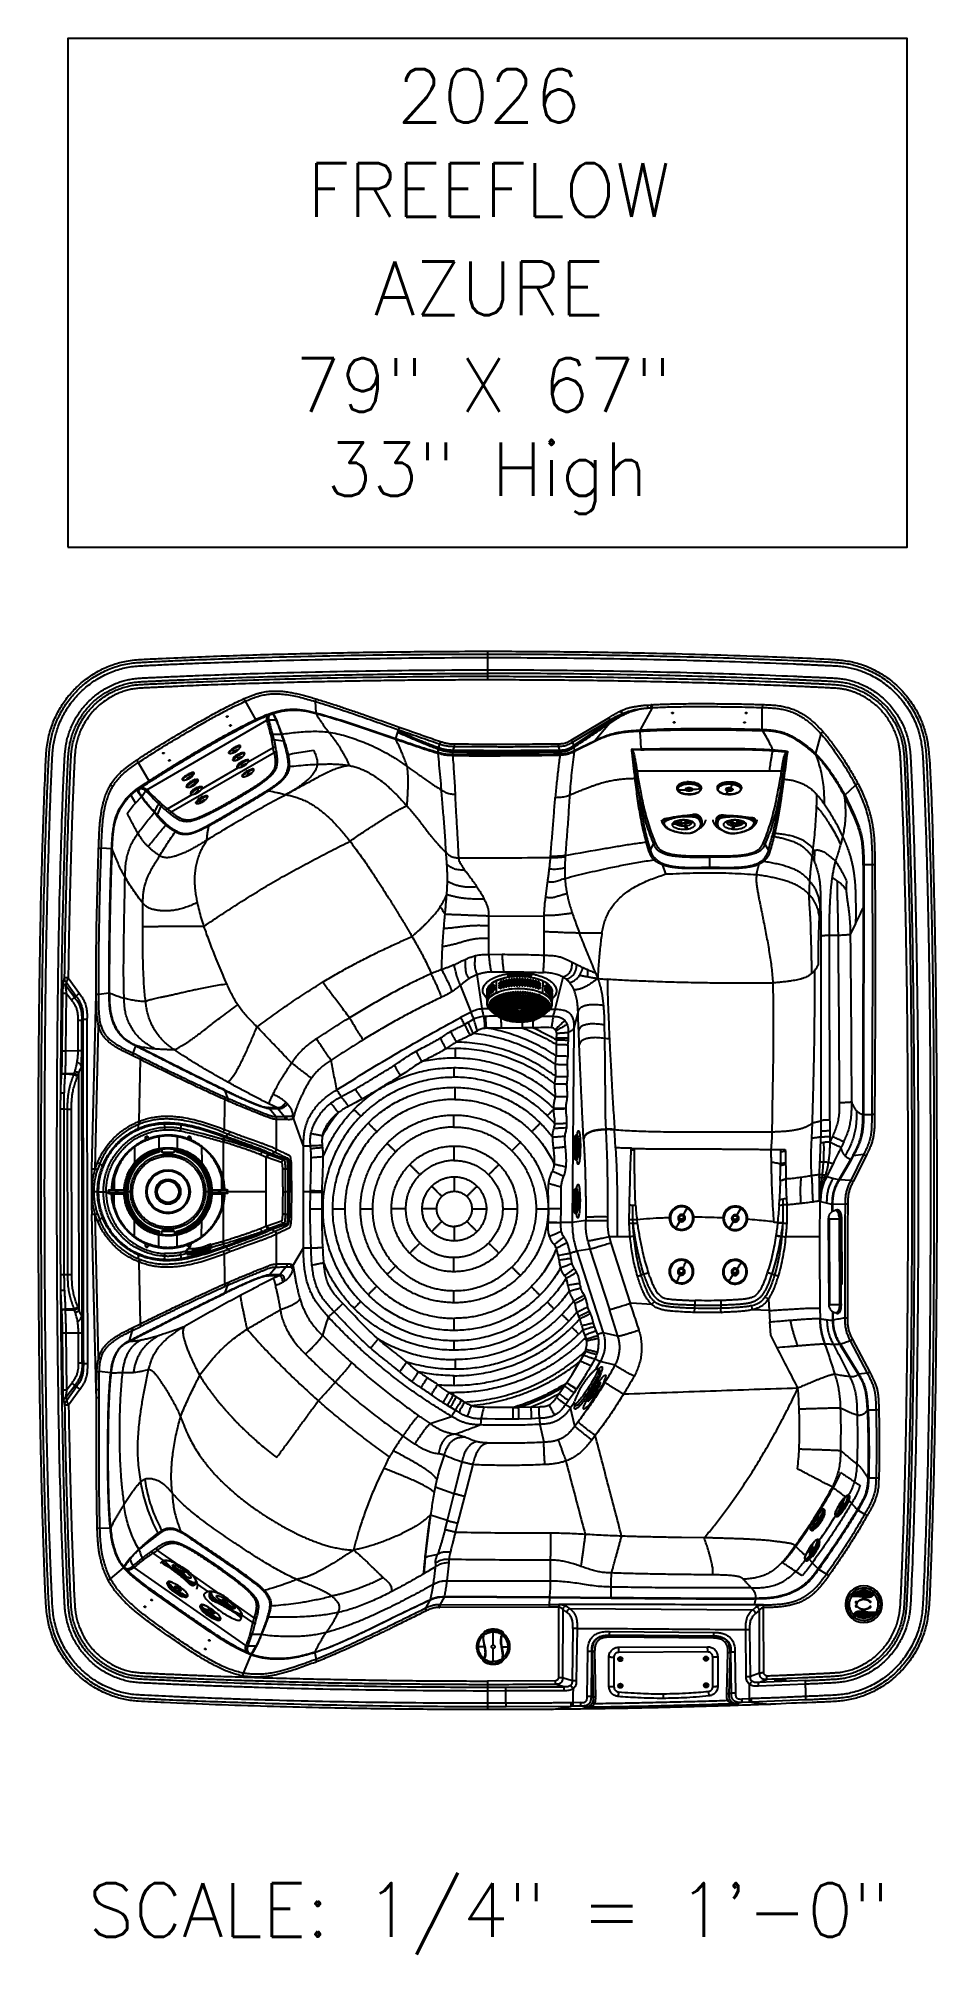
# Model space of a CAD drawing. Extents: x -50 to 17, y -20 to 123.
import ezdxf
from ezdxf.enums import TextEntityAlignment as Align

# ---------------------------------------------------------------- set-up
doc = ezdxf.new("R2010")
doc.units = 0
doc.header["$MEASUREMENT"] = 0
doc.layers.add('DIM', color=3, linetype='Continuous')
doc.layers.add('GEOMETRY', color=2, linetype='Continuous', lineweight=25)
doc.styles.add('SIMPLEX', font='simplex')

msp = doc.modelspace()

# ---------------------------------------------------------------- texts
at = {"layer": 'DIM', "style": 'SIMPLEX'}
for s, p in [('2026', (-16.34, 116.58)), ('FREEFLOW', (-16.34, 109.55)), ('AZURE', (-16.34, 102.21)), ('79" X 67"', (-16.76, 95.01)), ('33" High', (-16.47, 88.72)), ('SCALE: 1/4" = 1\'-0"', (-16.34, -18.8))]:
    msp.add_text(s, height=4, dxfattribs=at).set_placement(p, align=Align.CENTER)

# ---------------------------------------------------------------- blocks, each defined once
blk = doc.blocks.new('2026 FREEFLOW AZURE')
at = {"layer": 'GEOMETRY'}
for p, q in [((0, -0.47), (0, -1.39)), ((0, -1.65), (0, -1.86)), ((-17.28, -5.08), (-18.07, -3.73)), ((-12.87, -3.74), (-12.81, -4.59)), ((12.29, -4.21), (11.39, -5.87)), ((11.92, -4.01), (12.19, -3.99)), ((11.94, -4.23), (12.2, -4.21)), ((12.28, -3.99), (12.19, -3.99)), ((12.2, -4.21), (12.2, -4.21)), ((12.2, -4.21), (12.29, -4.21)), ((12.29, -4.21), (12.2, -4.21)), ((20.5, -5.83), (20.5, -4.2)), ((-25.43, -10.33), (-16.46, -5.15)), ((-16.46, -5.15), (-16.46, -5.14)), ((-16.34, -5.11), (-16.34, -5.11)), ((-16.01, -4.66), (-16.01, -4.66)), ((-12.82, -4.63), (-12.81, -4.59)), ((-12.8, -4.64), (-12.82, -4.63)), ((-12.81, -4.59), (-12.79, -4.59)), ((-12.79, -4.59), (-12.8, -4.64)), ((6.23, -6.63), (9.05, -4.96)), ((6.33, -6.79), (9.14, -5.12)), ((6.42, -7.04), (9, -5.31)), ((9.1, -5.38), (8.02, -6.65)), ((9, -5.31), (9.22, -5.17)), ((9.33, -5.23), (9.1, -5.38)), ((9.14, -5.12), (9.22, -5.17)), ((9.96, -4.44), (9.94, -4.45)), ((10.03, -4.66), (10.05, -4.65)), ((10.14, -4.75), (10.13, -4.76)), ((-15.94, -6.59), (-15.24, -6.68)), ((-15.39, -6.19), (-15.39, -6.19)), ((-15.36, -6.19), (-15.36, -6.19)), ((-6.85, -6.56), (-6.84, -6.51)), ((-6.84, -6.56), (-6.85, -6.56)), ((-6.84, -6.51), (-6.7, -6.03)), ((-6.84, -6.51), (-6.83, -6.51)), ((-6.83, -6.51), (-6.84, -6.56)), ((-6.65, -5.85), (-6.68, -5.93)), ((-3.58, -6.91), (-3.67, -7.17)), ((-2.5, -7.1), (-2.6, -7.37)), ((5.27, -7.09), (5.37, -7.37)), ((6.33, -6.79), (6.42, -7.04)), ((6.42, -7.04), (6.35, -7.09)), ((6.52, -7.12), (6.44, -7.17)), ((6.46, -7.41), (8.02, -6.65)), ((8.05, -6.72), (6.49, -7.49)), ((8.02, -6.65), (8.05, -6.72)), ((11.36, -5.88), (11.39, -5.87)), ((11.39, -5.96), (11.36, -5.97)), ((20.49, -5.92), (20.5, -5.83)), ((20.52, -5.92), (20.49, -5.92)), ((20.5, -5.83), (20.52, -5.83)), ((20.52, -5.83), (20.52, -5.92)), ((24.87, -6.15), (24.48, -7.63)), ((-26.07, -8.31), (-25.28, -9.68)), ((-23.6, -11.99), (-15.93, -7.56)), ((-19.23, -7.62), (-19.25, -7.62)), ((-19.1, -7.32), (-19.11, -7.32)), ((-19.1, -7.33), (-19.11, -7.33)), ((-19.08, -7.3), (-19.1, -7.27)), ((-19.06, -7.3), (-19.1, -7.33)), ((-18.91, -8.15), (-18.92, -8.15)), ((-18.89, -7.45), (-18.88, -7.44)), ((-18.88, -7.44), (-18.87, -7.44)), ((-18.76, -7.41), (-18.78, -7.38)), ((-18.73, -7.81), (-18.76, -7.77)), ((-18.75, -7.82), (-18.76, -7.83)), ((-18.75, -7.83), (-18.76, -7.84)), ((-18.49, -8.38), (-18.5, -8.39)), ((-18.49, -8.39), (-18.5, -8.4)), ((-18.47, -8.37), (-18.49, -8.32)), ((-18.44, -8.36), (-18.49, -8.39)), ((-18.47, -7.95), (-18.48, -7.92)), ((-18.45, -7.17), (-18.45, -7.16)), ((-18.28, -8.51), (-18.27, -8.51)), ((-18.27, -8.51), (-18.26, -8.5)), ((-18.24, -7.58), (-18.25, -7.57)), ((-18.15, -8.47), (-18.17, -8.44)), ((-17.94, -8.11), (-17.94, -8.1)), ((-17.86, -8.26), (-16, -7.19)), ((-17.84, -8.24), (-17.83, -8.22)), ((-3.69, -7.53), (-3.69, -7.3)), ((-3.66, -7.54), (-3.69, -7.53)), ((-2.6, -7.37), (-2.61, -7.37)), ((-2.6, -7.5), (-2.61, -7.5)), ((-2.61, -7.5), (-2.61, -7.69)), ((-2.61, -7.69), (-2.61, -7.69)), ((-2.61, -7.78), (-2.61, -7.78)), ((5.39, -7.37), (5.37, -7.37)), ((5.37, -7.5), (5.39, -7.5)), ((5.4, -7.66), (5.39, -7.5)), ((6.42, -7.43), (6.46, -7.41)), ((6.44, -7.17), (6.46, -7.41)), ((6.46, -7.5), (6.49, -7.49)), ((10.78, -7.3), (10.75, -7.3)), ((10.77, -7.48), (10.76, -7.37)), ((10.76, -7.37), (10.78, -7.37)), ((10.77, -7.48), (10.81, -7.47)), ((10.79, -7.59), (10.77, -7.48)), ((10.78, -7.3), (11.45, -7.28)), ((10.78, -7.3), (10.81, -7.36)), ((10.78, -7.37), (10.81, -7.36)), ((10.81, -7.47), (10.78, -7.37)), ((10.79, -7.59), (10.84, -7.58)), ((10.81, -7.36), (10.85, -7.46)), ((10.85, -7.46), (10.81, -7.47)), ((10.84, -7.58), (10.81, -7.47)), ((10.89, -7.57), (10.84, -7.58)), ((10.85, -7.46), (10.89, -7.57)), ((11.45, -7.28), (11.45, -7.28)), ((21.29, -7.35), (21.28, -7.35)), ((21.28, -7.42), (21.29, -7.42)), ((21.29, -7.35), (21.29, -7.35)), ((21.29, -7.42), (21.29, -7.35)), ((21.29, -7.42), (21.29, -7.42)), ((22.22, -7.59), (22.17, -7.69)), ((22.29, -7.5), (22.22, -7.59)), ((22.29, -7.62), (22.26, -7.73)), ((22.34, -7.45), (22.29, -7.5)), ((22.29, -7.5), (22.34, -7.52)), ((22.34, -7.52), (22.29, -7.62)), ((22.38, -7.53), (22.34, -7.52)), ((22.36, -7.65), (22.34, -7.77)), ((22.38, -7.53), (22.36, -7.65)), ((22.38, -7.46), (22.38, -7.53)), ((24.44, -7.69), (24.48, -7.73)), ((24.52, -7.67), (24.48, -7.63)), ((-25.99, -10.25), (-25.56, -9.96)), ((-25.98, -10.25), (-25.55, -9.97)), ((-22.75, -9.46), (-22.74, -9.47)), ((-22.44, -10), (-22.43, -10)), ((-22.38, -9.48), (-22.4, -9.49)), ((-22.38, -9.48), (-22.38, -9.47)), ((-22.1, -9.06), (-22.11, -9.04)), ((-22.07, -10.02), (-22.07, -10.01)), ((-21.79, -9.6), (-21.81, -9.57)), ((-21.32, -10.26), (-18.58, -8.68)), ((-18.61, -8.68), (-18.64, -8.68)), ((-18.22, -9.36), (-18.23, -9.36)), ((-17.92, -8.95), (-17.95, -8.91)), ((-17.92, -8.95), (-17.93, -8.96)), ((-17.82, -9.19), (-17.83, -9.16)), ((11.11, -9.43), (11.05, -8.97)), ((11.29, -10.61), (11.11, -9.43)), ((11.15, -8.93), (21.04, -8.93)), ((11.15, -8.93), (11.22, -9.39)), ((11.22, -9.39), (11.43, -10.53)), ((14.88, -9.77), (14.88, -9.77)), ((14.97, -9.76), (14.97, -9.76)), ((14.98, -9.75), (14.98, -9.76)), ((14.98, -9.76), (14.98, -9.76)), ((18.23, -9.77), (18.24, -9.76)), ((18.24, -9.77), (18.24, -9.77)), ((18.24, -9.77), (18.24, -9.77)), ((18.29, -9.78), (18.29, -9.84)), ((18.34, -9.78), (18.34, -9.78)), ((21.04, -8.93), (21.91, -8.93)), ((21.72, -10.17), (21.85, -9.4)), ((21.91, -8.93), (21.85, -9.4)), ((21.98, -9.47), (21.86, -10.25)), ((22.05, -9), (21.98, -9.47)), ((26.66, -10.74), (27.45, -9.99)), ((-26.62, -10.74), (-26.28, -11.33)), ((-26.28, -11.33), (-25.83, -10.87)), ((-26.14, -10.36), (-26.15, -10.35)), ((-26.14, -10.37), (-26.14, -10.36)), ((-26.13, -10.36), (-26.14, -10.37)), ((-26.11, -10.46), (-26.14, -10.37)), ((-25.99, -10.25), (-26.13, -10.36)), ((-26.07, -10.43), (-26.11, -10.46)), ((-26.07, -10.43), (-25.91, -10.24)), ((-25.99, -10.25), (-25.98, -10.25)), ((-25.99, -10.25), (-25.99, -10.25)), ((-25.83, -10.87), (-25.8, -10.84)), ((-25.83, -10.87), (-25.83, -10.87)), ((-25.8, -10.84), (-25.51, -10.4)), ((-25.8, -10.84), (-25.8, -10.84)), ((-25.51, -10.4), (-25.51, -10.4)), ((-25.43, -10.33), (-25.43, -10.33)), ((-23.89, -11.75), (-22.05, -10.68)), ((-22.36, -10.15), (-22.38, -10.15)), ((-22.13, -10.53), (-22.13, -10.53)), ((-22.07, -10.02), (-22.09, -10.02)), ((-22.06, -10.68), (-22.08, -10.68)), ((-21.71, -10.53), (-21.72, -10.5)), ((-21.68, -11.36), (-21.7, -11.36)), ((-21.65, -10.2), (-21.67, -10.16)), ((-21.62, -11.11), (-21.63, -11.12)), ((-21.62, -11.12), (-21.63, -11.13)), ((-21.58, -10.17), (-21.62, -10.19)), ((-21.61, -10.19), (-21.62, -10.2)), ((-21.62, -10.44), (-21.61, -10.44)), ((-21.57, -10.18), (-21.61, -10.19)), ((-21.61, -10.44), (-21.6, -10.44)), ((-21.58, -11.08), (-21.61, -11.04)), ((-21.2, -11.14), (-21.21, -11.12)), ((-20.91, -10.92), (-20.9, -10.9)), ((-3.44, -10.35), (-3.44, -10.36)), ((-2.43, -10.56), (-2.43, -10.63)), ((-2.43, -10.63), (-2.43, -10.66)), ((5.05, -10.93), (5.05, -10.9)), ((6.12, -10.77), (6.12, -10.73)), ((14.12, -10.17), (14.12, -10.23)), ((14.82, -10.27), (14.82, -10.28)), ((14.82, -10.28), (14.82, -10.27)), ((15.25, -10.27), (15.25, -10.27)), ((15.25, -10.27), (15.25, -10.27)), ((15.93, -10.1), (15.93, -10.1)), ((15.94, -10.14), (15.94, -10.12)), ((15.94, -10.12), (15.94, -10.18)), ((15.94, -10.14), (15.94, -10.14)), ((15.95, -10.17), (15.94, -10.14)), ((15.94, -10.18), (15.95, -10.22)), ((15.95, -10.23), (15.95, -10.17)), ((15.95, -10.22), (15.95, -10.23)), ((17.12, -10.17), (17.12, -10.23)), ((17.12, -10.23), (17.12, -10.23)), ((17.14, -10.07), (17.14, -10.07)), ((17.17, -10.03), (17.17, -10.03)), ((17.97, -10.29), (17.97, -10.2)), ((17.97, -10.36), (17.97, -10.29)), ((18.95, -10.23), (18.95, -10.17)), ((18.95, -10.22), (18.95, -10.23)), ((26.62, -10.81), (26.61, -10.77)), ((26.66, -10.74), (26.67, -10.77)), ((-24.87, -12.03), (-24.87, -12.03)), ((-24.85, -11.99), (-24.85, -11.99)), ((-24.37, -11.55), (-24.64, -12.2)), ((-6.02, -11.54), (-6.02, -11.54)), ((13.06, -12.68), (13.06, -12.77)), ((13.26, -12.49), (13.37, -12.48)), ((13.37, -12.49), (13.26, -12.51)), ((13.26, -12.51), (13.26, -12.54)), ((13.37, -12.48), (13.41, -12.47)), ((13.41, -12.49), (13.37, -12.49)), ((14.48, -12.89), (13.88, -12.85)), ((13.88, -12.86), (14.47, -12.93)), ((13.88, -12.87), (14.45, -12.93)), ((13.98, -12.8), (13.94, -12.83)), ((13.94, -12.83), (14.46, -12.86)), ((14.45, -12.83), (13.98, -12.8)), ((13.99, -12.76), (14, -12.78)), ((14.43, -12.8), (14, -12.78)), ((14.35, -12.61), (14.29, -12.62)), ((14.44, -12.59), (14.44, -12.79)), ((14.46, -12.86), (14.46, -12.84)), ((14.48, -12.84), (14.48, -12.86)), ((14.68, -12.83), (14.68, -12.81)), ((15.11, -12.66), (14.69, -12.86)), ((15.04, -12.64), (14.7, -12.8)), ((14.7, -12.83), (15.06, -12.66)), ((14.7, -12.8), (14.7, -12.83)), ((14.71, -12.79), (15.03, -12.64)), ((14.75, -12.76), (15.02, -12.64)), ((14.75, -12.88), (15.14, -12.67)), ((14.77, -12.88), (15.13, -12.68)), ((14.8, -12.73), (14.8, -12.59)), ((14.8, -12.91), (14.8, -12.86)), ((15.01, -12.64), (15.01, -12.64)), ((15.06, -12.66), (15.04, -12.64)), ((15.09, -12.22), (15.14, -12.21)), ((15.15, -12.23), (15.1, -12.23)), ((15.14, -12.21), (15.29, -12.19)), ((15.3, -12.2), (15.15, -12.23)), ((15.3, -12.2), (15.3, -12.24)), ((15.88, -12.41), (15.94, -12.52)), ((15.88, -12.42), (15.88, -12.46)), ((15.93, -12.53), (15.88, -12.42)), ((15.94, -12.57), (15.93, -12.53)), ((15.94, -12.52), (15.95, -12.55)), ((17.06, -12.63), (17.07, -12.6)), ((17.07, -12.6), (17.09, -12.48)), ((17.1, -12.49), (17.07, -12.61)), ((17.07, -12.61), (17.07, -12.64)), ((17.1, -12.49), (17.1, -12.53)), ((17.61, -12.24), (17.61, -12.28)), ((17.76, -12.26), (17.61, -12.24)), ((17.62, -12.23), (17.76, -12.24)), ((17.76, -12.24), (17.81, -12.25)), ((17.81, -12.26), (17.76, -12.26)), ((17.88, -12.7), (18.32, -12.89)), ((17.88, -12.71), (18.3, -12.89)), ((18.37, -12.86), (17.9, -12.69)), ((17.98, -12.66), (17.95, -12.68)), ((17.95, -12.68), (18.36, -12.83)), ((18.35, -12.8), (17.98, -12.66)), ((18.31, -12.76), (18, -12.66)), ((18.28, -12.59), (18.28, -12.75)), ((18.36, -12.83), (18.36, -12.81)), ((18.38, -12.81), (18.38, -12.83)), ((19.17, -12.81), (18.59, -12.88)), ((18.59, -12.85), (18.59, -12.83)), ((19.08, -12.77), (18.61, -12.83)), ((18.61, -12.85), (19.11, -12.79)), ((18.61, -12.92), (19.18, -12.82)), ((18.61, -12.83), (18.61, -12.85)), ((18.62, -12.82), (19.06, -12.76)), ((18.63, -12.79), (18.63, -12.59)), ((18.65, -12.59), (18.63, -12.6)), ((18.63, -12.92), (19.17, -12.82)), ((18.64, -12.79), (19.06, -12.74)), ((18.66, -12.6), (18.67, -12.74)), ((18.67, -12.74), (18.67, -12.74)), ((19.06, -12.76), (19.06, -12.74)), ((19.11, -12.79), (19.08, -12.77)), ((19.56, -12.4), (19.6, -12.41)), ((19.6, -12.42), (19.56, -12.42)), ((19.6, -12.41), (19.72, -12.42)), ((19.72, -12.43), (19.6, -12.42)), ((19.72, -12.43), (19.72, -12.46)), ((19.99, -12.65), (19.98, -12.62)), ((19.99, -12.72), (19.99, -12.65)), ((11.84, -14.23), (11.84, -14.23)), ((12.03, -14.88), (11.84, -14.23)), ((12.16, -14.81), (11.97, -14.15)), ((13.21, -13.03), (13.21, -13.02)), ((14.54, -13.56), (14.54, -13.56)), ((14.63, -12.99), (14.85, -13.25)), ((14.63, -13), (14.82, -13.23)), ((14.88, -13.24), (14.71, -12.98)), ((14.73, -12.97), (14.88, -13.2)), ((14.87, -13.15), (14.75, -12.97)), ((14.87, -13.16), (14.75, -12.97)), ((14.8, -13.2), (14.8, -13.2)), ((14.88, -13.2), (14.87, -13.16)), ((15.55, -13.4), (15.55, -13.4)), ((17.68, -13.45), (17.68, -13.45)), ((18.28, -12.88), (18.28, -12.9)), ((18.28, -13.21), (18.36, -12.98)), ((18.29, -13.16), (18.28, -13.21)), ((18.35, -12.98), (18.29, -13.16)), ((18.39, -12.99), (18.29, -13.25)), ((18.32, -13.26), (18.46, -12.99)), ((18.35, -13.23), (18.48, -12.99)), ((18.37, -13.2), (18.36, -13.21)), ((18.71, -13.54), (18.71, -13.54)), ((19.9, -12.93), (19.9, -12.93)), ((-28.04, -14.74), (-28.82, -14.7)), ((-28.05, -14.76), (-28.04, -14.74)), ((-28, -14.76), (-28.05, -14.76)), ((-28.04, -14.74), (-28, -14.74)), ((-28, -14.74), (-28, -14.76)), ((-3.08, -15.25), (-3.09, -15.02)), ((-2.18, -15.35), (-2.17, -15.41)), ((4.7, -15.39), (4.7, -15.28)), ((5.79, -15.33), (5.79, -15.34)), ((12.16, -14.81), (12.39, -14.4)), ((16.55, -15.36), (16.55, -16.12)), ((20.7, -14.4), (20.95, -14.84)), ((24.28, -14.73), (24.21, -15.33)), ((24.21, -15.33), (24.37, -15.66)), ((24.28, -14.73), (24.4, -14.89)), ((24.4, -14.89), (24.37, -15.66)), ((5.78, -16.95), (5.78, -16.96)), ((13.31, -16.62), (13.07, -15.95)), ((28.02, -15.95), (28.02, -19.16)), ((28.69, -15.94), (28.07, -15.94)), ((28.07, -15.94), (28.07, -19.15)), ((-25.72, -20.55), (-25.72, -18.8)), ((0.08, -19.76), (4.23, -19.74)), ((0.08, -19.76), (0.08, -20.48)), ((4.23, -19.73), (4.23, -19.74)), ((4.23, -20.94), (4.23, -19.74)), ((-3.36, -22.03), (-3.31, -21.32)), ((-3.31, -21.32), (-3.28, -20.95)), ((-3.28, -20.95), (-3.26, -20.67)), ((0.08, -20.48), (0.08, -21.42)), ((0.08, -21.42), (0.08, -22.62)), ((4.23, -22.68), (4.23, -20.94)), ((6.86, -21.03), (6.85, -21.01)), ((8.53, -21.02), (8.53, -21.02)), ((26.15, -21.2), (25.49, -21.21)), ((27.46, -20.33), (27.06, -21.11)), ((27.06, -21.09), (27.06, -21.11)), ((27.46, -20.33), (27.46, -20.33)), ((0.08, -22.62), (1.1, -22.61)), ((-0.4, -26.67), (-0.77, -24.13)), ((0.8, -23.91), (1.22, -23.91)), ((6.32, -23.2), (6.66, -23.38)), ((8.06, -24), (8.22, -24.42)), ((24.66, -23.43), (24.61, -23.51)), ((-31.73, -29.81), (-31.68, -25.52)), ((-31.64, -24.73), (-31.56, -24.35)), ((-31.47, -24.97), (-31.42, -24.73)), ((-30.83, -25.84), (-31.47, -24.97)), ((-31.46, -29.81), (-31.41, -25.53)), ((-31.42, -24.73), (-30.7, -25.73)), ((-31.41, -25.53), (-31.05, -26.01)), ((-31.29, -24.37), (-31.29, -24.37)), ((-31.29, -24.37), (-30.45, -25.54)), ((-29.52, -38.62), (-29.2, -25.58)), ((-29.2, -25.58), (-29.2, -25.58)), ((-29.01, -25.58), (-28.24, -25.5)), ((-28.24, -25.5), (-28.24, -25.5)), ((-28.24, -25.5), (-28.2, -25.5)), ((-28.24, -25.51), (-28.2, -25.5)), ((-28.2, -25.5), (-28.2, -25.5)), ((-1.23, -26.9), (-2.01, -24.91)), ((-0.05, -25.29), (-0.05, -25.37)), ((-0.05, -25.38), (-0.05, -25.54)), ((-0.05, -25.63), (-0.05, -25.69)), ((0.67, -25.47), (0.67, -24.58)), ((1.6, -25.01), (1.59, -24.99)), ((1.63, -25), (1.6, -25)), ((1.83, -24.98), (1.76, -24.98)), ((2.03, -24.95), (1.96, -24.96)), ((2.18, -24.96), (2.18, -24.94)), ((2.2, -24.94), (2.2, -24.96)), ((2.38, -24.94), (2.38, -24.96)), ((2.51, -24.72), (2.51, -24.74)), ((2.51, -24.72), (2.51, -24.74)), ((2.51, -24.86), (2.51, -24.89)), ((2.51, -24.86), (2.51, -24.89)), ((2.52, -24.58), (2.52, -24.6)), ((2.52, -24.58), (2.52, -24.6)), ((2.61, -24.51), (2.61, -24.49)), ((2.61, -24.66), (2.61, -24.64)), ((2.61, -24.81), (2.61, -24.79)), ((2.61, -24.97), (2.61, -24.94)), ((2.7, -24.75), (2.72, -24.73)), ((2.8, -24.65), (2.79, -24.68)), ((2.91, -24.63), (2.91, -24.6)), ((2.91, -24.77), (2.91, -24.75)), ((2.91, -24.92), (2.91, -24.89)), ((3.81, -25.64), (3.81, -25.75)), ((3.83, -25.71), (3.84, -25.66)), ((4.12, -24.61), (4.11, -25.5)), ((4.83, -25.41), (4.83, -25.33)), ((4.83, -25.58), (4.83, -25.42)), ((4.83, -25.73), (4.83, -25.67)), ((5.05, -26.71), (5.63, -24.31)), ((-0.41, -26.67), (-0.4, -26.67)), ((-0.4, -26.67), (0.08, -26.66)), ((-0.05, -25.78), (-0.05, -25.84)), ((-0.05, -25.93), (-0.05, -25.99)), ((-0.05, -26.08), (-0.05, -26.27)), ((0.19, -26.29), (0.19, -26.22)), ((0.22, -26.24), (0.22, -26.32)), ((0.32, -26.91), (0.47, -27.02)), ((0.53, -27.07), (0.73, -27.22)), ((4.02, -27.24), (4.21, -27.11)), ((4.3, -27.04), (4.43, -26.94)), ((4.68, -26.7), (5.05, -26.71)), ((4.82, -26.03), (4.82, -25.97)), ((4.82, -26.31), (4.82, -26.12)), ((4.82, -25.88), (4.83, -25.82)), ((6.75, -26.86), (6.63, -27.35)), ((-30.55, -29.8), (-30.55, -27.53)), ((-30.28, -29.8), (-30.28, -27.53)), ((-29.28, -38.63), (-29.02, -27.96)), ((-2.69, -28.34), (-2.76, -28.38)), ((-2.11, -28.05), (-1.72, -27.85)), ((-1.72, -27.85), (-1.44, -27.69)), ((-1.72, -27.85), (-1.72, -27.85)), ((-1.44, -27.69), (-1.3, -27.6)), ((-1.3, -27.6), (-1.06, -27.46)), ((-1.29, -28.64), (-1.08, -28.52)), ((-1.08, -28.52), (-0.81, -28.35)), ((-1.06, -27.46), (-1.02, -27.43)), ((-1.02, -27.43), (-1.02, -27.43)), ((-0.81, -28.35), (-0.76, -28.32)), ((-0.76, -28.32), (-0.62, -28.23)), ((-0.28, -27.23), (-0.17, -27.22)), ((-0.21, -28.12), (-0.13, -28.11)), ((-0.17, -27.22), (-0.15, -27.22)), ((-0.13, -28.11), (-0.08, -28.11)), ((0.89, -27.31), (0.88, -27.31)), ((1.06, -28.1), (1.04, -28.1)), ((1.06, -28.1), (1.18, -28.1)), ((1.18, -28.1), (2.59, -28.1)), ((1.82, -27.61), (1.71, -27.6)), ((3.39, -28.09), (2.59, -28.1)), ((2.76, -27.64), (2.65, -27.65)), ((2.95, -27.62), (2.82, -27.64)), ((4.06, -27.22), (4.18, -27.22)), ((4.18, -27.22), (4.46, -27.23)), ((4.46, -27.23), (4.91, -27.24)), ((4.76, -28.09), (4.56, -28.08)), ((5.1, -28.31), (5.04, -28.23)), ((5.15, -28.86), (5.16, -28.6)), ((5.16, -28.6), (5.16, -28.5)), ((6.02, -28.45), (6.01, -28.87)), ((6.44, -28.15), (6.32, -42.63)), ((6.63, -27.35), (6.44, -28.15)), ((6.84, -29.38), (6.8, -28.3)), ((8.71, -27.88), (8.72, -28.9)), ((-31.46, -29.81), (-30.55, -29.8)), ((-25.87, -30.28), (-26.45, -30)), ((-26.29, -29.39), (-26.22, -29.43)), ((-26.22, -29.43), (-26.22, -29.43)), ((-26.18, -29.49), (-26.22, -29.43)), ((-3.53, -28.87), (-3.45, -28.82)), ((-2.94, -29.55), (-3.1, -29.66)), ((-2.41, -29.64), (-3.1, -29.66)), ((-2.27, -29.13), (-2.34, -29.17)), ((-1.3, -28.64), (-1.73, -28.86)), ((-1.29, -28.64), (-1.3, -28.64)), ((5.13, -29.25), (5.12, -29.34)), ((5.12, -29.34), (5.12, -29.64)), ((5.14, -29), (5.13, -29.25)), ((5.15, -28.86), (5.14, -29)), ((5.14, -29), (5.14, -29)), ((6.01, -29.01), (5.99, -29.3)), ((5.99, -29.36), (5.99, -29.3)), ((5.99, -29.36), (5.99, -29.62)), ((6.01, -28.87), (6.01, -29.01)), ((-31.78, -31.45), (-31.78, -31.5)), ((-30.85, -31.52), (-30.78, -31.33)), ((-30.57, -31.64), (-30.5, -31.45)), ((-25.9, -30.47), (-26.48, -30.19)), ((-25.99, -35.07), (-25.9, -30.47)), ((-6.95, -30.89), (-6.64, -30.69)), ((-6.12, -31.43), (-6.49, -31.67)), ((5.06, -30.82), (5.09, -30.43)), ((5.07, -31.19), (5.06, -30.82)), ((5.09, -30.43), (5.11, -30.2)), ((5.95, -30.54), (5.94, -30.83)), ((5.94, -30.83), (5.95, -31.13)), ((5.98, -30.21), (5.95, -30.54)), ((-31.51, -31.57), (-31.51, -31.52)), ((-31.51, -31.52), (-30.85, -31.52)), ((-30.88, -31.61), (-31.51, -31.57)), ((-30.85, -31.52), (-30.88, -31.61)), ((-30.85, -31.52), (-30.85, -31.52)), ((-30.57, -31.64), (-30.6, -31.73)), ((-30.57, -31.64), (-30.57, -31.64)), ((-10.72, -33.12), (-10.24, -32.87)), ((-10.24, -32.87), (-9.88, -32.67)), ((5.02, -32.29), (5.05, -32)), ((5.05, -32), (5.09, -31.73)), ((5.92, -32.13), (5.91, -32.29)), ((-31.59, -34.14), (-31.34, -34.16)), ((-31.31, -46.5), (-31.34, -34.16)), ((-31.02, -46.5), (-31.04, -34.16)), ((-19.59, -33.27), (-19.37, -33.36)), ((-19.37, -33.56), (-19.59, -33.47)), ((-16.39, -34.04), (-15.76, -34.05)), ((-15.99, -33.93), (-16.27, -33.79)), ((-15.81, -34.71), (-16.27, -34.14)), ((-15.64, -34.15), (-16.27, -34.14)), ((-15.76, -34.05), (-15.99, -33.93)), ((-15.17, -34.72), (-15.64, -34.15)), ((-15.64, -34.15), (-15.64, -34.15)), ((-15.14, -33.99), (-15.25, -33.88)), ((-10.93, -33.24), (-10.9, -33.22)), ((-10.9, -33.22), (-10.72, -33.12)), ((-10.39, -33.96), (-10.47, -34.01)), ((-10.31, -33.92), (-10.39, -33.96)), ((-9.82, -33.67), (-10.31, -33.92)), ((-9.35, -33.41), (-9.82, -33.67)), ((4.94, -34.13), (4.94, -34.17)), ((5.83, -34.15), (5.83, -34.12)), ((-25.99, -35.08), (-26.04, -35.09)), ((-25.99, -35.08), (-25.99, -35.07)), ((-24.12, -35.26), (-24.11, -35.52)), ((-22.85, -35.34), (-22.9, -35.6)), ((-19.63, -35.68), (-19.23, -35.84)), ((-15.81, -34.71), (-15.81, -34.71)), ((-15.81, -34.71), (-15.17, -34.72)), ((-15.75, -37.04), (-15.74, -34.94)), ((-15.73, -34.94), (-15.74, -34.94)), ((-15.09, -34.94), (-15.73, -34.94)), ((-14.96, -34.95), (-15.09, -34.94)), ((-14.86, -34.96), (-14.96, -34.95)), ((-14.53, -34.9), (-14.58, -34.93)), ((-14.51, -34.64), (-14.54, -34.67)), ((-14.49, -34.85), (-14.53, -34.9)), ((-14.49, -34.85), (-14.51, -34.64)), ((-13.73, -36.93), (-14.49, -34.85)), ((4.96, -35.6), (4.95, -35.62)), ((8.82, -35.67), (8.82, -35.71)), ((9.47, -35.72), (9.47, -35.69)), ((24.19, -36.34), (24.24, -35.19)), ((28, -34.56), (28, -34.61)), ((28.05, -34.61), (28.05, -34.56)), ((28.05, -34.56), (28.67, -34.56)), ((-26.34, -36.98), (-26.34, -38.16)), ((-25.52, -36.28), (-25.52, -36.27)), ((-25.52, -36.27), (-25.52, -36.37)), ((-25.52, -36.38), (-25.52, -36.28)), ((-25.52, -36.37), (-25.52, -36.38)), ((-25.34, -36.25), (-25.34, -36.24)), ((-25.16, -36.32), (-25.16, -36.33)), ((-24.52, -36.23), (-24.52, -37.11)), ((-24.35, -37.12), (-24.35, -37.12)), ((-24.34, -37.29), (-24.34, -37.15)), ((-24.34, -37.16), (-24.34, -37.29)), ((-24.31, -37.15), (-24.31, -37.29)), ((-23.84, -36.12), (-23.84, -36.11)), ((-23.84, -36.12), (-23.84, -36.13)), ((-23.84, -36.13), (-23.84, -36.13)), ((-23.84, -37.09), (-23.84, -37.08)), ((-23.84, -37.11), (-23.84, -37.11)), ((-23.37, -37.29), (-23.37, -37.15)), ((-23.34, -37.15), (-23.34, -37.29)), ((-23.34, -37.29), (-23.34, -37.16)), ((-23.15, -36.23), (-23.16, -37.11)), ((-22.52, -36.33), (-22.52, -36.32)), ((-22.34, -36.24), (-22.34, -36.25)), ((-22.16, -36.27), (-22.16, -36.28)), ((-22.16, -36.27), (-22.15, -36.37)), ((-22.16, -36.28), (-22.15, -36.38)), ((-22.15, -36.38), (-22.15, -36.37)), ((-21.34, -36.98), (-21.33, -38.16)), ((-19.75, -35.88), (-19.34, -36.03)), ((-19.7, -36.63), (-19.75, -36.61)), ((-19.7, -39.56), (-19.7, -36.63)), ((-19.69, -36.23), (-19.65, -36.24)), ((-19.64, -36.44), (-19.69, -36.42)), ((-19.54, -36.18), (-19.34, -36.03)), ((-19.5, -36.19), (-19.54, -36.18)), ((-15.75, -37.16), (-15.76, -37.16)), ((-15.75, -37.16), (-15.75, -37.04)), ((-13.73, -40.33), (-13.73, -36.93)), ((-13.21, -36.93), (-13.2, -37)), ((-13.18, -37.14), (-13.2, -37)), ((-12.33, -36.84), (-12.32, -36.88)), ((-12.32, -36.17), (-12.32, -36.17)), ((-12.31, -36.99), (-12.32, -36.88)), ((-12.3, -37.04), (-12.31, -36.99)), ((4.9, -37.07), (4.9, -37.08)), ((5.79, -36.99), (5.79, -36.97)), ((6.52, -36.79), (6.52, -36.77)), ((6.52, -36.79), (6.52, -36.79)), ((6.67, -36.12), (6.61, -36.12)), ((6.71, -36.15), (6.64, -36.15)), ((6.7, -36.14), (6.7, -36.14)), ((6.71, -36.17), (6.71, -36.17)), ((6.73, -36.19), (6.73, -36.23)), ((6.78, -36.34), (6.75, -36.34)), ((7.16, -36.42), (7.16, -36.39)), ((10.84, -37.1), (10.93, -37.1)), ((10.97, -37.13), (10.97, -37.1)), ((10.97, -37.23), (10.97, -37.13)), ((21.14, -37.17), (21.14, -37.18)), ((24.86, -36.68), (24.86, -36.25)), ((25.53, -35.79), (25.53, -36.22)), ((25.53, -36.22), (25.53, -36.64)), ((-29.27, -38.63), (-29.1, -38.14)), ((-28.94, -38.23), (-29.11, -38.69)), ((-28.73, -38.4), (-28.94, -38.23)), ((-26.48, -38.43), (-26.48, -38.43)), ((-26.13, -38), (-26.13, -38.04)), ((-24.73, -37.19), (-24.73, -37.22)), ((-24.5, -37.34), (-24.5, -37.22)), ((-24.34, -37.29), (-24.34, -37.29)), ((-24.21, -37.39), (-23.47, -37.39)), ((-24.21, -37.42), (-24.21, -37.39)), ((-23.47, -37.42), (-24.21, -37.42)), ((-24.21, -37.42), (-24.21, -37.42)), ((-23.46, -37.42), (-24.21, -37.42)), ((-23.47, -37.42), (-23.47, -37.39)), ((-23.46, -37.42), (-23.47, -37.42)), ((-23.34, -37.29), (-23.34, -37.29)), ((-23.18, -37.34), (-23.18, -37.22)), ((-22.95, -37.19), (-22.95, -37.22)), ((-21.55, -38), (-21.55, -38.04)), ((-21.2, -38.43), (-21.2, -38.43)), ((-16.51, -40.33), (-16.51, -37.75)), ((-16.51, -37.75), (-16.44, -37.78)), ((-15.37, -38.16), (-16.44, -37.78)), ((-16.33, -37.56), (-16.26, -37.59)), ((-16.06, -37.51), (-15.87, -37.37)), ((-16.06, -37.51), (-16.06, -37.51)), ((-16.06, -37.51), (-15.03, -37.89)), ((6.59, -37.94), (6.66, -37.94)), ((6.74, -37.72), (6.77, -37.72)), ((6.78, -37.24), (6.77, -37.24)), ((6.77, -37.33), (6.77, -37.33)), ((6.79, -37.21), (6.78, -37.21)), ((6.79, -37.21), (6.78, -37.21)), ((6.78, -37.23), (6.78, -37.23)), ((6.79, -37.21), (6.8, -37.23)), ((10.72, -37.2), (10.97, -37.23)), ((21.85, -37.19), (22.21, -37.19)), ((21.85, -37.19), (21.85, -37.37)), ((22.22, -37.33), (21.85, -37.37)), ((21.85, -38.25), (21.85, -38.26)), ((22.21, -37.19), (22.22, -37.33)), ((22.22, -37.33), (22.24, -38.19)), ((24.76, -39.08), (24.8, -38.13)), ((27.08, -37.94), (26.23, -39.39)), ((27.1, -37.99), (26.25, -39.44)), ((27.27, -37.61), (27.08, -37.94)), ((28.06, -37.56), (27.1, -39.49)), ((27.29, -37.66), (27.1, -37.99)), ((28.24, -37.65), (27.27, -39.58)), ((28.06, -37.56), (27.29, -37.66)), ((-29.28, -38.64), (-29.28, -38.63)), ((-29.27, -38.63), (-29.28, -38.64)), ((-29.11, -38.69), (-29.11, -38.71)), ((-27.98, -39.62), (-27.98, -39.62)), ((-24.29, -39.59), (-24.29, -39.58)), ((-24.2, -39.54), (-24.21, -39.53)), ((-23.42, -39.57), (-23.42, -39.56)), ((-23.34, -39.62), (-23.33, -39.61)), ((-13.22, -40.27), (-13.19, -39.27)), ((-12.34, -40.29), (-12.31, -39.3)), ((22.25, -39.39), (22.25, -39.39)), ((24.75, -39.26), (24.76, -39.08)), ((24.96, -39.09), (24.93, -39.28)), ((25.16, -39.27), (25.21, -39.09)), ((25.77, -39.34), (25.31, -39.21)), ((26.21, -39.44), (25.77, -39.34)), ((26.21, -39.44), (26.23, -39.39)), ((26.22, -39.49), (26.21, -39.44)), ((26.25, -39.44), (26.22, -39.49)), ((26.23, -39.39), (26.25, -39.44)), ((27.1, -39.49), (26.25, -39.44)), ((-29.1, -40.33), (-29.36, -40.33)), ((-29.05, -40.33), (-28.66, -40.33)), ((-28.26, -40.34), (-28.28, -40.33)), ((-28.24, -40.26), (-28.26, -40.26)), ((-28.26, -40.42), (-28.24, -40.41)), ((-28.25, -40.19), (-28.09, -40.19)), ((-28.25, -40.46), (-28.09, -40.46)), ((-28.06, -40.23), (-28.21, -40.23)), ((-28.21, -40.44), (-28.06, -40.44)), ((-28.03, -40.21), (-28.06, -40.21)), ((-28.04, -40.46), (-28.06, -40.46)), ((-27.98, -41.04), (-27.98, -41.04)), ((-27.76, -40.27), (-27.76, -40.24)), ((-27.76, -40.24), (-27.62, -40.24)), ((-27.62, -40.27), (-27.76, -40.27)), ((-27.76, -40.41), (-27.62, -40.41)), ((-27.76, -40.44), (-27.76, -40.41)), ((-27.62, -40.44), (-27.76, -40.44)), ((-27.62, -40.27), (-27.62, -40.24)), ((-27.62, -40.44), (-27.62, -40.41)), ((-27.08, -40.17), (-27.06, -40.17)), ((-27.06, -40.2), (-27.08, -40.2)), ((-27.06, -40.46), (-27.08, -40.46)), ((-27.08, -40.49), (-27.06, -40.49)), ((-26.64, -40.33), (-26.85, -40.33)), ((-24.7, -40.25), (-24.71, -40.25)), ((-24.71, -40.35), (-24.71, -40.35)), ((-24.34, -41.04), (-24.35, -41.05)), ((-24.26, -41.09), (-24.26, -41.1)), ((-23.48, -41.12), (-23.47, -41.13)), ((-23.39, -41.07), (-23.38, -41.08)), ((-22.98, -40.41), (-22.96, -40.41)), ((-22.97, -40.31), (-22.96, -40.31)), ((-22.9, -40.36), (-22.96, -40.36)), ((-20.83, -40.33), (-21.04, -40.33)), ((-20.62, -40.17), (-20.6, -40.17)), ((-20.6, -40.2), (-20.62, -40.2)), ((-20.6, -40.46), (-20.62, -40.46)), ((-20.62, -40.49), (-20.6, -40.49)), ((-20.06, -40.27), (-20.06, -40.24)), ((-20.06, -40.24), (-19.92, -40.24)), ((-19.92, -40.27), (-20.06, -40.27)), ((-20.06, -40.41), (-19.92, -40.41)), ((-20.06, -40.44), (-20.06, -40.41)), ((-19.92, -40.44), (-20.06, -40.44)), ((-19.92, -40.27), (-19.92, -40.24)), ((-19.92, -40.44), (-19.92, -40.41)), ((-19.7, -41.04), (-19.7, -41.04)), ((-19.7, -44.03), (-19.7, -41.13)), ((-19.62, -40.21), (-19.64, -40.21)), ((-19.62, -40.46), (-19.64, -40.46)), ((-19.47, -40.23), (-19.62, -40.23)), ((-19.62, -40.44), (-19.47, -40.44)), ((-19.43, -40.19), (-19.59, -40.19)), ((-19.43, -40.46), (-19.59, -40.46)), ((-19.42, -40.26), (-19.44, -40.26)), ((-19.44, -40.41), (-19.42, -40.42)), ((-19.39, -40.33), (-19.42, -40.34)), ((-16.51, -42.9), (-16.51, -40.33)), ((-14.77, -40.33), (-14.9, -40.33)), ((-13.73, -44.53), (-13.73, -40.33)), ((-13.23, -41.61), (-13.22, -40.37)), ((-13.22, -40.27), (-13.22, -40.32)), ((-13.22, -40.32), (-13.22, -40.33)), ((-13.22, -40.33), (-13.22, -40.37)), ((-12.99, -40.38), (-12.99, -40.27)), ((-12.35, -41.61), (-12.34, -40.39)), ((-12.34, -40.29), (-12.34, -40.34)), ((-12.34, -40.34), (-12.34, -40.39)), ((6.64, -40.12), (6.58, -40.12)), ((6.67, -40.14), (6.6, -40.14)), ((6.66, -40.13), (6.66, -40.13)), ((6.67, -40.15), (6.67, -40.15)), ((6.7, -40.17), (6.69, -40.2)), ((6.75, -40.34), (6.72, -40.34)), ((6.75, -41.17), (6.74, -41.17)), ((6.74, -41.27), (6.74, -41.27)), ((6.76, -41.15), (6.75, -41.15)), ((6.76, -41.15), (6.75, -41.15)), ((6.75, -41.17), (6.75, -41.17)), ((6.76, -41.15), (6.77, -41.17)), ((21.75, -41.36), (21.77, -40.91)), ((22.02, -40.88), (22.02, -41.34)), ((22.3, -40.85), (22.32, -41.31)), ((24.8, -41.05), (24.77, -43.71)), ((24.87, -41.08), (24.85, -41.07)), ((25.3, -41.19), (24.87, -41.08)), ((25.69, -41.28), (25.3, -41.19)), ((25.69, -41.27), (25.73, -41.28)), ((25.69, -41.28), (25.69, -41.27)), ((25.73, -41.28), (25.69, -41.28)), ((25.69, -41.28), (25.69, -41.83)), ((26.68, -41.27), (25.73, -41.28)), ((25.73, -41.28), (25.73, -41.28)), ((25.73, -41.28), (25.73, -41.81)), ((-29.2, -55.08), (-29.52, -42.04)), ((-29.28, -42.03), (-29.28, -42.02)), ((-29.28, -42.02), (-29.27, -42.03)), ((-29.02, -52.75), (-29.28, -42.03)), ((-29.1, -42.52), (-29.27, -42.03)), ((-29.11, -41.95), (-29.11, -41.97)), ((-29.11, -41.97), (-28.94, -42.43)), ((-28.94, -42.43), (-28.73, -42.26)), ((-26.48, -42.24), (-26.48, -42.23)), ((-26.34, -43.69), (-26.34, -42.51)), ((-26.13, -42.67), (-26.13, -42.62)), ((-21.55, -42.67), (-21.55, -42.62)), ((-21.34, -43.69), (-21.33, -42.51)), ((-21.2, -42.23), (-21.2, -42.24)), ((-16.44, -42.88), (-16.51, -42.9)), ((-16.44, -42.88), (-15.37, -42.5)), ((-15.03, -42.77), (-16.06, -43.15)), ((-13.23, -41.61), (-13.23, -41.61)), ((-12.35, -41.61), (-12.3, -41.61)), ((4.54, -41.61), (4.52, -42.59)), ((4.52, -42.61), (4.52, -42.59)), ((5.47, -41.62), (5.45, -42.63)), ((5.45, -42.64), (5.45, -42.63)), ((5.45, -42.63), (5.45, -42.63)), ((7.32, -42.48), (6.32, -42.63)), ((6.56, -41.94), (6.63, -41.94)), ((6.71, -41.72), (6.74, -41.72)), ((7.32, -42.24), (7.32, -42.48)), ((7.32, -42.48), (7.32, -42.48)), ((8.94, -42.22), (8.94, -42.47)), ((10.57, -42.68), (10.57, -42.42)), ((10.86, -42.67), (10.85, -42.42)), ((11.14, -42.42), (11.17, -42.67)), ((13.56, -42.34), (13.56, -42.35)), ((13.66, -41.88), (13.66, -41.88)), ((13.71, -41.8), (13.71, -41.8)), ((14.29, -42.27), (14.37, -42.11)), ((14.38, -42.41), (14.29, -42.26)), ((14.29, -42.26), (14.38, -42.41)), ((14.38, -42.43), (14.29, -42.27)), ((14.37, -42.47), (14.38, -42.43)), ((14.37, -42.49), (14.37, -42.48)), ((14.57, -42.41), (14.38, -42.41)), ((14.38, -42.41), (14.38, -42.43)), ((14.38, -42.41), (14.57, -42.41)), ((14.57, -42.43), (14.38, -42.43)), ((14.39, -42.1), (14.56, -42.1)), ((14.55, -42.36), (14.56, -42.39)), ((14.56, -42.36), (14.56, -42.39)), ((14.58, -42.38), (14.56, -42.39)), ((14.58, -42.38), (14.56, -42.39)), ((14.57, -42.11), (14.66, -42.27)), ((14.66, -42.26), (14.57, -42.41)), ((14.57, -42.41), (14.66, -42.26)), ((14.66, -42.27), (14.57, -42.43)), ((14.57, -42.41), (14.57, -42.43)), ((14.58, -42.11), (14.58, -42.11)), ((14.88, -41.48), (14.88, -41.48)), ((14.93, -41.5), (14.93, -41.5)), ((14.97, -41.53), (14.97, -41.53)), ((15.39, -42.25), (15.39, -42.24)), ((17.57, -42.36), (17.57, -42.36)), ((17.67, -41.89), (17.67, -41.89)), ((17.72, -41.8), (17.72, -41.8)), ((18.29, -42.28), (18.38, -42.13)), ((18.38, -42.43), (18.29, -42.27)), ((18.29, -42.27), (18.38, -42.43)), ((18.38, -42.44), (18.29, -42.28)), ((18.37, -42.49), (18.38, -42.44)), ((18.37, -42.5), (18.37, -42.49)), ((18.57, -42.43), (18.38, -42.43)), ((18.38, -42.43), (18.38, -42.44)), ((18.38, -42.43), (18.57, -42.43)), ((18.57, -42.44), (18.38, -42.44)), ((18.4, -42.12), (18.56, -42.12)), ((18.55, -42.38), (18.55, -42.41)), ((18.55, -42.38), (18.56, -42.41)), ((18.59, -42.4), (18.55, -42.41)), ((18.59, -42.4), (18.56, -42.41)), ((18.66, -42.27), (18.57, -42.43)), ((18.57, -42.43), (18.66, -42.27)), ((18.67, -42.28), (18.57, -42.44)), ((18.57, -42.43), (18.57, -42.44)), ((18.58, -42.12), (18.67, -42.28)), ((18.59, -42.13), (18.58, -42.13)), ((18.9, -41.5), (18.9, -41.5)), ((18.94, -41.52), (18.94, -41.52)), ((18.98, -41.55), (18.98, -41.55)), ((19.39, -42.26), (19.39, -42.26)), ((25.42, -42.35), (25.46, -48.76)), ((25.47, -42.35), (25.47, -42.6)), ((25.47, -42.6), (25.5, -48.5)), ((25.51, -42.6), (25.47, -42.6)), ((25.51, -42.6), (25.51, -42.35)), ((25.54, -48.5), (25.51, -42.6)), ((26.01, -41.74), (26, -41.74)), ((26.08, -41.68), (26.05, -41.68)), ((26.17, -41.71), (26.16, -41.71)), ((26.23, -42.35), (26.27, -48.75)), ((26.23, -42.35), (26.25, -42.35)), ((26.28, -48.75), (26.25, -42.35)), ((26.26, -42.35), (26.31, -42.35)), ((26.29, -48.75), (26.26, -42.35)), ((26.31, -42.35), (26.35, -48.75)), ((26.34, -42.35), (26.31, -42.35)), ((26.37, -48.75), (26.34, -42.35)), ((26.38, -48.75), (26.35, -42.35)), ((26.35, -42.36), (26.43, -42.36)), ((26.45, -47.25), (26.43, -42.36)), ((-25.52, -44.28), (-25.52, -44.38)), ((-25.52, -44.29), (-25.52, -44.28)), ((-25.52, -44.39), (-25.52, -44.29)), ((-25.16, -44.34), (-25.16, -44.33)), ((-24.73, -43.48), (-24.73, -43.45)), ((-24.52, -44.44), (-24.52, -43.56)), ((-24.5, -43.44), (-24.5, -43.32)), ((-24.35, -43.54), (-24.35, -43.55)), ((-24.34, -43.37), (-24.34, -43.51)), ((-24.34, -43.37), (-24.34, -43.37)), ((-24.34, -43.37), (-24.34, -43.51)), ((-24.31, -43.51), (-24.31, -43.37)), ((-24.21, -43.24), (-24.21, -43.27)), ((-23.47, -43.24), (-24.21, -43.24)), ((-24.21, -43.24), (-24.21, -43.24)), ((-24.21, -43.24), (-23.46, -43.24)), ((-24.21, -43.27), (-23.47, -43.27)), ((-23.84, -43.55), (-23.84, -43.55)), ((-23.84, -43.58), (-23.84, -43.59)), ((-23.47, -43.24), (-23.47, -43.27)), ((-23.46, -43.24), (-23.47, -43.24)), ((-23.37, -43.37), (-23.37, -43.51)), ((-23.34, -43.51), (-23.34, -43.37)), ((-23.34, -43.37), (-23.34, -43.37)), ((-23.34, -43.51), (-23.34, -43.37)), ((-23.18, -43.44), (-23.18, -43.32)), ((-23.15, -44.44), (-23.16, -43.56)), ((-22.95, -43.48), (-22.95, -43.45)), ((-22.52, -44.33), (-22.52, -44.34)), ((-22.16, -44.38), (-22.15, -44.28)), ((-22.16, -44.39), (-22.15, -44.29)), ((-22.15, -44.28), (-22.15, -44.29)), ((-20.79, -44.41), (-20.66, -44.26)), ((-20.63, -44.27), (-20.76, -44.42)), ((-20.73, -44.49), (-20.6, -44.33)), ((-20.6, -44.33), (-20.63, -44.27)), ((-20.6, -44.33), (-20.63, -44.27)), ((-20.63, -44.27), (-20.63, -44.27)), ((-20.6, -44.33), (-20.61, -44.33)), ((-19.75, -44.05), (-19.7, -44.03)), ((-16.26, -43.07), (-16.33, -43.1)), ((-16.06, -43.15), (-16.06, -43.15)), ((-15.87, -43.29), (-16.06, -43.15)), ((-15.86, -43.29), (-15.87, -43.29)), ((-15.76, -43.5), (-15.75, -43.5)), ((-13.17, -44.53), (-13.19, -43.97)), ((-12.28, -44.49), (-12.31, -43.92)), ((4.97, -44.28), (4.97, -44.28)), ((9.66, -43.7), (9.07, -43.7)), ((9.07, -43.7), (9.19, -44.16)), ((9.19, -44.16), (10.65, -48.65)), ((10.63, -43.7), (9.66, -43.7)), ((21.52, -43.61), (21.52, -43.6)), ((21.95, -43.69), (21.88, -43.67)), ((-26.04, -45.56), (-25.99, -45.58)), ((-25.99, -45.58), (-25.99, -45.59)), ((-25.9, -50.18), (-25.99, -45.59)), ((-25.52, -44.38), (-25.52, -44.39)), ((-25.34, -44.41), (-25.34, -44.42)), ((-24.11, -45.14), (-24.12, -45.4)), ((-23.84, -44.54), (-23.84, -44.54)), ((-23.84, -44.54), (-23.84, -44.55)), ((-23.84, -44.55), (-23.84, -44.55)), ((-22.41, -44.95), (-22.9, -45.06)), ((-22.9, -45.06), (-22.85, -45.32)), ((-22.52, -44.8), (-22.52, -44.87)), ((-22.39, -44.63), (-22.51, -44.78)), ((-22.51, -44.78), (-22.51, -44.78)), ((-22.37, -44.62), (-22.5, -44.78)), ((-22.41, -44.94), (-22.38, -44.91)), ((-22.41, -44.95), (-22.39, -45.03)), ((-22.34, -44.42), (-22.34, -44.41)), ((-22.25, -44.82), (-22.24, -44.89)), ((-22.16, -44.39), (-22.16, -44.38)), ((-22.13, -45.02), (-22.13, -45.03)), ((-21.75, -44.85), (-21.97, -44.89)), ((-21.95, -44.98), (-21.97, -44.89)), ((-21.25, -44.83), (-21.95, -44.98)), ((-21.27, -44.74), (-21.49, -44.79)), ((-21.25, -44.83), (-21.27, -44.74)), ((-21.03, -44.63), (-21.06, -44.57)), ((-20.9, -44.74), (-20.9, -44.74)), ((-20.76, -44.42), (-20.73, -44.49)), ((-20.66, -44.49), (-20.74, -44.59)), ((-20.72, -44.67), (-20.74, -44.59)), ((-20.73, -44.51), (-20.61, -44.35)), ((-20.64, -44.57), (-20.72, -44.67)), ((-20.64, -44.56), (-20.66, -44.48)), ((-20.64, -44.57), (-20.66, -44.49)), ((-20.64, -44.56), (-20.64, -44.57)), ((-20.61, -44.35), (-20.61, -44.35)), ((-19.69, -44.43), (-19.65, -44.42)), ((-19.23, -44.82), (-19.63, -44.98)), ((-19.5, -44.47), (-19.54, -44.48)), ((-19.34, -44.63), (-19.54, -44.48)), ((-15.74, -45.72), (-15.73, -45.72)), ((-14.52, -45.85), (-13.73, -44.53)), ((-13.17, -44.53), (-13.17, -44.56)), ((-12.28, -44.49), (-12.28, -44.52)), ((5.27, -45.1), (5.28, -45.15)), ((5.28, -45.15), (5.32, -45.44)), ((5.32, -45.44), (5.33, -45.46)), ((6.14, -44.94), (6.16, -45.02)), ((6.16, -45.02), (6.21, -45.32)), ((7.64, -44.62), (6.65, -44.77)), ((6.65, -44.77), (8.62, -50.85)), ((7.64, -44.62), (9.09, -49.12)), ((14.78, -45.43), (14.78, -45.43)), ((14.83, -45.44), (14.83, -45.45)), ((14.87, -45.47), (14.87, -45.47)), ((17.73, -45.75), (17.73, -45.75)), ((18.93, -45.52), (18.93, -45.52)), ((18.97, -45.54), (18.97, -45.55)), ((19.01, -45.57), (19.01, -45.57)), ((-31.58, -46.51), (-31.31, -46.5)), ((-19.59, -47.19), (-19.37, -47.1)), ((-19.37, -47.1), (-19.37, -47.1)), ((-16.27, -46.52), (-15.81, -45.95)), ((-16.04, -46.81), (-15.63, -46.6)), ((-15.81, -45.95), (-15.81, -45.95)), ((-15.63, -46.6), (-15.63, -46.6)), ((-14.55, -46.08), (-14.52, -45.85)), ((5.77, -46.64), (5.74, -46.61)), ((11.66, -46.48), (11.46, -46.55)), ((13.55, -46.33), (13.55, -46.34)), ((13.61, -45.96), (13.61, -45.96)), ((13.65, -45.87), (13.65, -45.87)), ((14.27, -46.28), (14.35, -46.11)), ((14.39, -46.43), (14.27, -46.28)), ((14.39, -46.41), (14.28, -46.27)), ((14.28, -46.27), (14.39, -46.41)), ((14.36, -46.1), (14.52, -46.08)), ((14.38, -46.47), (14.39, -46.43)), ((14.38, -46.49), (14.38, -46.48)), ((14.57, -46.39), (14.39, -46.41)), ((14.39, -46.41), (14.57, -46.39)), ((14.39, -46.41), (14.39, -46.43)), ((14.57, -46.41), (14.39, -46.43)), ((14.54, -46.09), (14.65, -46.23)), ((14.55, -46.09), (14.55, -46.09)), ((14.64, -46.23), (14.57, -46.39)), ((14.65, -46.23), (14.57, -46.41)), ((14.57, -46.39), (14.64, -46.23)), ((14.57, -46.39), (14.57, -46.41)), ((15.37, -46.24), (15.37, -46.23)), ((17.55, -46.35), (17.55, -46.36)), ((17.68, -45.83), (17.68, -45.83)), ((18.27, -46.26), (18.37, -46.12)), ((18.36, -46.43), (18.27, -46.26)), ((18.36, -46.41), (18.28, -46.26)), ((18.28, -46.26), (18.36, -46.41)), ((18.34, -46.47), (18.36, -46.43)), ((18.34, -46.49), (18.35, -46.48)), ((18.54, -46.43), (18.36, -46.41)), ((18.36, -46.41), (18.36, -46.43)), ((18.36, -46.41), (18.54, -46.43)), ((18.54, -46.45), (18.36, -46.43)), ((18.39, -46.11), (18.56, -46.12)), ((18.52, -46.38), (18.53, -46.41)), ((18.53, -46.38), (18.53, -46.41)), ((18.57, -46.39), (18.53, -46.41)), ((18.57, -46.39), (18.53, -46.41)), ((18.64, -46.28), (18.54, -46.43)), ((18.54, -46.43), (18.64, -46.28)), ((18.65, -46.29), (18.54, -46.45)), ((18.54, -46.43), (18.54, -46.45)), ((18.57, -46.12), (18.65, -46.29)), ((18.58, -46.13), (18.58, -46.13)), ((19.38, -46.26), (19.38, -46.25)), ((21.41, -46.55), (21.2, -46.48)), ((-19.37, -47.3), (-19.59, -47.39)), ((-19.37, -47.3), (-19.37, -47.3)), ((5.99, -47.32), (5.99, -47.31)), ((6.33, -48.32), (6.43, -48.48)), ((7.08, -47.85), (7.2, -48.06)), ((7.2, -48.06), (7.28, -48.26)), ((20.95, -48.34), (21.01, -49.2)), ((25.5, -48.5), (25.5, -48.76)), ((25.54, -48.5), (25.5, -48.5)), ((25.54, -48.76), (25.54, -48.5)), ((-31.77, -49.16), (-31.77, -49.21)), ((-31.5, -49.08), (-30.85, -49.05)), ((-31.5, -49.08), (-31.5, -49.14)), ((-31.5, -49.14), (-30.82, -49.14)), ((-30.82, -49.14), (-30.85, -49.05)), ((-30.82, -49.14), (-30.82, -49.14)), ((-30.76, -49.32), (-30.82, -49.14)), ((-30.57, -48.92), (-30.54, -49.02)), ((-30.54, -49.02), (-30.47, -49.2)), ((-30.54, -49.02), (-30.54, -49.02)), ((-11.44, -49.29), (-11.44, -49.3)), ((-10.8, -49.97), (-11.44, -49.3)), ((-10.15, -49.35), (-10.8, -48.68)), ((6.57, -48.99), (6.67, -49.33)), ((6.67, -49.33), (6.79, -49.63)), ((6.67, -49.33), (6.67, -49.33)), ((6.88, -49.82), (6.79, -49.63)), ((7.44, -48.82), (7.46, -48.93)), ((7.58, -49.25), (7.66, -49.43)), ((7.58, -49.25), (7.58, -49.25)), ((9.73, -51.12), (9.09, -49.12)), ((10.62, -48.65), (10.65, -48.65)), ((10.62, -48.66), (10.62, -48.65)), ((10.65, -48.65), (10.74, -48.66)), ((12.26, -48.74), (10.74, -48.66)), ((15.46, -49.03), (15.47, -48.81)), ((17.4, -48.81), (17.41, -49.03)), ((21.01, -49.2), (19.77, -49.14)), ((21.01, -49.2), (21.06, -50.05)), ((21.13, -51.03), (21.06, -50.05)), ((24.79, -49.79), (24.81, -49.8)), ((24.8, -49.03), (24.81, -49.8)), ((25.32, -49.89), (25.32, -49.89)), ((25.73, -49.27), (25.74, -49.91)), ((25.74, -49.91), (25.77, -49.91)), ((25.76, -49.29), (25.77, -49.91)), ((25.77, -49.91), (25.77, -49.91)), ((26.04, -49.36), (26.05, -49.36)), ((26.09, -49.42), (26.12, -49.42)), ((26.2, -49.39), (26.21, -49.39)), ((26.27, -48.75), (26.28, -48.75)), ((26.35, -48.75), (26.29, -48.75)), ((26.37, -48.75), (26.35, -48.75)), ((26.38, -48.74), (26.46, -48.74)), ((-31.66, -55.11), (-31.71, -50.85)), ((-31.39, -55.1), (-31.44, -50.85)), ((-31.44, -50.85), (-30.52, -50.86)), ((-30.52, -53.09), (-30.52, -50.86)), ((-30.25, -53.09), (-30.25, -50.86)), ((-26.71, -51.44), (-26.49, -50.68)), ((-26.67, -51.42), (-26.71, -51.44)), ((-26.67, -51.42), (-26.71, -51.48)), ((-26.52, -50.49), (-25.9, -50.18)), ((-26.49, -50.68), (-25.87, -50.38)), ((7.11, -50.63), (6.8, -50.95)), ((7.03, -50.34), (7.11, -50.63)), ((7.26, -51.02), (7.11, -50.63)), ((7.11, -50.63), (7.11, -50.63)), ((7.33, -51.19), (7.24, -51.28)), ((7.41, -51.44), (7.24, -51.28)), ((7.34, -51.19), (7.26, -51.02)), ((7.26, -51.02), (7.26, -51.02)), ((7.37, -51.28), (7.34, -51.19)), ((7.39, -51.33), (7.37, -51.28)), ((7.41, -51.44), (7.39, -51.33)), ((7.41, -51.66), (7.41, -51.44)), ((7.88, -50.14), (7.95, -50.38)), ((7.95, -50.38), (8.05, -50.65)), ((8.05, -50.65), (8.07, -50.7)), ((8.07, -50.7), (8.18, -50.95)), ((8.18, -50.95), (8.19, -50.99)), ((8.19, -50.99), (8.22, -51.08)), ((8.22, -51.08), (8.26, -51.26)), ((9.73, -51.12), (8.62, -50.85)), ((11.28, -50.66), (11.29, -50.68)), ((21.61, -51.98), (21.13, -51.03)), ((27.06, -51.46), (28.33, -53.88)), ((27.23, -51.36), (28.51, -53.79)), ((7.17, -52.52), (6.92, -52.96)), ((7.22, -52.43), (7.17, -52.52)), ((7.31, -52.22), (7.22, -52.43)), ((7.31, -52.22), (7.34, -52.09)), ((7.34, -52.09), (7.34, -52.09)), ((8, -52.81), (7.73, -53.29)), ((8, -52.8), (8, -52.81)), ((8.19, -52.29), (8.13, -52.48)), ((25.18, -51.7), (25.15, -51.7)), ((25.81, -51.74), (25.8, -51.74)), ((26.29, -51.74), (26.27, -51.74)), ((26.31, -51.68), (26.29, -51.74)), ((26.33, -51.72), (26.31, -51.68)), ((26.33, -51.72), (26.32, -51.77)), ((26.32, -51.77), (27.65, -53.95)), ((26.33, -51.72), (27.67, -53.89)), ((-29.15, -53.74), (-29.15, -53.75)), ((-29.15, -53.75), (-29.15, -53.75)), ((-28.99, -55.08), (-28.97, -53.76)), ((-28.97, -53.76), (-28.97, -53.75)), ((-28.11, -53.85), (-28.97, -53.75)), ((-28.11, -53.85), (-28.11, -53.85)), ((-28.11, -53.85), (-28.11, -53.85)), ((-28.07, -53.86), (-28.07, -53.86)), ((-6.55, -53.77), (-6.5, -53.82)), ((-5.9, -53.15), (-6.03, -53.04)), ((-4.5, -54.2), (-4.5, -54.21)), ((5.92, -54.58), (6.32, -53.96)), ((6.32, -53.96), (6.49, -53.68)), ((6.49, -53.68), (6.92, -52.96)), ((7.22, -54.14), (7.06, -54.41)), ((8.41, -53.01), (8.09, -53.56)), ((8.34, -53.61), (8.2, -53.52)), ((8.37, -53.68), (8.36, -53.68)), ((9.51, -53.28), (8.41, -53.01)), ((9.51, -53.28), (9.52, -53.28)), ((10.93, -54.11), (10.9, -54.16)), ((27.68, -53.99), (27.65, -53.95)), ((27.7, -53.94), (27.67, -53.89)), ((28.33, -53.88), (27.7, -53.94)), ((-31.45, -55.65), (-30.8, -54.79)), ((-31.4, -55.9), (-31.45, -55.65)), ((-30.68, -54.9), (-31.4, -55.9)), ((-31.39, -55.1), (-31.02, -54.62)), ((-30.42, -55.08), (-31.26, -56.25)), ((-29.19, -55.72), (-29.2, -55.08)), ((-29.2, -55.08), (-29.19, -55.08)), ((-29.19, -55.72), (-29.19, -55.08)), ((-28.99, -55.71), (-28.99, -55.08)), ((-28.99, -55.08), (-28.99, -55.08)), ((-28.99, -55.72), (-28.99, -55.71)), ((-4.01, -55.61), (-4.19, -55.48)), ((-3.73, -54.72), (-3.73, -54.72)), ((-3.47, -54.91), (-3.73, -54.72)), ((-2.56, -55.52), (-2.89, -55.32)), ((-2.56, -55.33), (-2.89, -55.32)), ((-2.56, -55.33), (-2.56, -55.52)), ((-2.34, -55.65), (-2.56, -55.52)), ((-2.33, -55.66), (-2.34, -55.65)), ((-1.95, -55.88), (-2.33, -55.66)), ((5.34, -55.41), (5.14, -55.69)), ((5.14, -55.69), (5.14, -55.7)), ((5.74, -54.84), (5.34, -55.41)), ((5.91, -54.6), (5.74, -54.84)), ((5.92, -54.58), (5.91, -54.6)), ((6.45, -55.33), (6.04, -55.92)), ((6.62, -55.08), (6.45, -55.33)), ((6.62, -55.08), (6.64, -55.06)), ((7.06, -54.41), (6.64, -55.06)), ((7.57, -55.52), (7.58, -55.53)), ((7.58, -55.54), (7.57, -55.53)), ((7.62, -55.52), (7.62, -55.52)), ((7.69, -55.44), (7.63, -55.4)), ((7.66, -55.47), (7.66, -55.47)), ((7.76, -55.33), (7.68, -55.28)), ((7.69, -55.27), (7.77, -55.32)), ((7.71, -55.42), (7.71, -55.42)), ((7.8, -55.09), (7.89, -55.15)), ((7.89, -55.16), (7.8, -55.1)), ((7.91, -54.96), (7.96, -55)), ((7.99, -54.7), (7.93, -54.8)), ((7.94, -55.07), (7.94, -55.07)), ((7.94, -55.07), (7.94, -55.07)), ((8.02, -54.85), (8, -54.84)), ((8.01, -54.83), (8.02, -54.84)), ((8.02, -54.88), (8.04, -54.89)), ((8.05, -54.78), (8.05, -54.78)), ((8.39, -54.56), (8.3, -54.5)), ((8.44, -54.62), (8.4, -54.6)), ((-31.53, -56.28), (-31.61, -55.89)), ((-31.26, -56.25), (-31.26, -56.26)), ((-4.28, -57.63), (-2.68, -57.1)), ((-3, -56.28), (-3.34, -56.08)), ((-2.78, -56.41), (-3, -56.28)), ((-2.78, -56.41), (-2.77, -56.42)), ((-2.41, -56.63), (-2.77, -56.42)), ((-2.4, -56.63), (-2.41, -56.63)), ((-2.29, -56.71), (-2.4, -56.63)), ((-2.13, -56.8), (-2.29, -56.71)), ((-1.95, -55.88), (-1.94, -55.88)), ((-1.81, -55.97), (-1.94, -55.88)), ((-1.72, -56.03), (-1.81, -55.97)), ((-1.72, -56.03), (-1.72, -56.03)), ((-0.29, -56.42), (-0.48, -56.41)), ((-0.02, -56.43), (-0.29, -56.42)), ((0.58, -56.44), (-0.02, -56.43)), ((1.79, -56.44), (0.58, -56.44)), ((1.9, -56.44), (1.79, -56.44)), ((1.9, -56.44), (2.32, -56.43)), ((3.25, -56.4), (2.32, -56.43)), ((3.25, -56.4), (3.83, -56.38)), ((3.83, -56.38), (3.83, -56.38)), ((6.04, -55.92), (5.83, -56.2)), ((5.83, -56.21), (5.83, -56.2)), ((6.45, -56.09), (6.19, -56.47)), ((6.51, -57.83), (6.19, -56.47)), ((6.47, -56.2), (6.61, -56.29)), ((6.67, -56.28), (6.69, -56.29)), ((7.4, -55.89), (7.49, -55.95)), ((7.53, -55.94), (7.57, -55.97)), ((28.33, -56.64), (28.33, -56.65)), ((28.98, -56.63), (28.39, -56.63)), ((28.39, -56.64), (28.39, -56.63)), ((-5.42, -59.16), (-6.31, -58.56)), ((-0.04, -57.29), (-0.51, -57.28)), ((0.56, -57.3), (-0.04, -57.29)), ((1.8, -57.3), (0.56, -57.3)), ((1.91, -57.3), (1.8, -57.3)), ((2.34, -57.3), (1.91, -57.3)), ((3.29, -57.27), (2.34, -57.3)), ((3.88, -57.24), (3.29, -57.27)), ((3.9, -57.7), (4.2, -59.03)), ((6.76, -57.51), (6.51, -57.83)), ((8.03, -58.53), (7.77, -58.86)), ((-3.24, -60), (-3.24, -60)), ((-1.92, -60.51), (-2.51, -62.87)), ((-1.11, -60.7), (-1.73, -63.07)), ((-3.91, -62.39), (-3.98, -62.76)), ((-3.78, -61.79), (-3.91, -62.39)), ((-2.51, -62.87), (-3.91, -62.39)), ((-2.51, -62.87), (-3.01, -64.86)), ((17.97, -63.85), (18.7, -62.82)), ((25.8, -62.42), (25.73, -62.36)), ((28.98, -61.7), (28.43, -61.71)), ((28.43, -61.71), (28.43, -61.7)), ((-1.73, -63.07), (-2.24, -65.06)), ((25.15, -64.07), (25.1, -64.04)), ((26.88, -63.6), (26.85, -63.61)), ((26.87, -63.58), (26.87, -63.58)), ((26.91, -63.5), (26.91, -63.5)), ((27.01, -63.04), (26.96, -63)), ((27.58, -64.06), (27.58, -64.05)), ((28.14, -64.41), (27.63, -64.09)), ((27.63, -64.09), (27.64, -64.09)), ((-28.92, -65.43), (-28.15, -65.41)), ((-28.11, -65.4), (-28.11, -65.41)), ((-28.11, -65.41), (-28.11, -65.42)), ((-4.26, -64.45), (-4.25, -64.46)), ((-4.25, -64.46), (-4.26, -64.46)), ((-3.01, -64.86), (-3.18, -65.55)), ((-2.24, -65.06), (-2.41, -65.75)), ((24.11, -65.57), (24.17, -65.61)), ((24.28, -65.58), (24.23, -65.54)), ((24.26, -65.59), (24.27, -65.59)), ((24.3, -65.56), (24.3, -65.56)), ((24.34, -65.53), (24.33, -65.56)), ((25, -64.65), (24.98, -64.67)), ((24.99, -64.63), (24.99, -64.64)), ((24.99, -64.64), (25, -64.64)), ((24.99, -64.64), (24.99, -64.64)), ((25.03, -64.56), (25.03, -64.55)), ((25.98, -64.54), (26.03, -64.58)), ((26.16, -64.53), (26.1, -64.5)), ((26.14, -64.55), (26.14, -64.55)), ((26.18, -64.52), (26.18, -64.52)), ((26.22, -64.49), (26.21, -64.51)), ((-26.01, -67.05), (-26.03, -67.01)), ((-22.96, -68.25), (-24.64, -67.08)), ((16.16, -66.17), (14.48, -66.14)), ((22.99, -66.81), (22.95, -66.76)), ((24.08, -67.17), (24.07, -67.19)), ((24.2, -66.93), (24.23, -66.95)), ((24.75, -66.34), (24.7, -66.31)), ((24.75, -66.59), (24.73, -66.61)), ((24.74, -66.56), (24.75, -66.56)), ((24.76, -66.5), (24.76, -66.5)), ((-28.13, -69.22), (-27.16, -68.39)), ((-27.12, -68.35), (-27.12, -68.35)), ((-26.98, -68.48), (-27.11, -68.34)), ((-27.11, -68.34), (-26.97, -68.48)), ((-26.97, -68.48), (-26.98, -68.48)), ((-26.68, -67.69), (-26.66, -67.73)), ((-26.45, -68.26), (-26.45, -68.26)), ((-26.37, -68.37), (-26.37, -68.37)), ((-18.03, -74.2), (-26.37, -68.37)), ((-24.12, -67.88), (-24.94, -67.3)), ((-24.16, -67.91), (-24.21, -67.98)), ((-24.2, -67.98), (-24.2, -67.98)), ((-23.94, -68.25), (-24.04, -68.2)), ((-24.03, -68.19), (-24.01, -68.16)), ((-24.03, -68.19), (-23.93, -68.24)), ((-23.9, -68.27), (-23.94, -68.25)), ((-23.93, -68.24), (-23.89, -68.26)), ((-22.96, -68.59), (-23.44, -68.3)), ((-22.95, -68.59), (-23.44, -68.3)), ((-23.44, -68.31), (-22.94, -68.62)), ((-22.97, -68.63), (-23.4, -68.36)), ((-23.37, -68.41), (-22.99, -68.65)), ((-23, -68.66), (-23.34, -68.45)), ((-23.05, -68.68), (-23.23, -68.55)), ((-22.99, -68.65), (-22.97, -68.63)), ((-22.96, -68.64), (-22.97, -68.66)), ((-22.84, -68.32), (-22.84, -68.33)), ((-22.64, -68.64), (-22.82, -68.65)), ((-22.62, -68.64), (-22.81, -68.65)), ((-2.9, -68.03), (-3.04, -69.38)), ((-2.88, -67.77), (-2.9, -68.03)), ((4.68, -67.83), (4.68, -69.4)), ((23.71, -67.85), (23.77, -67.88)), ((24.24, -68.02), (24, -67.76)), ((24.11, -67.63), (24.06, -67.59)), ((24.08, -67.66), (24.08, -67.66)), ((24.14, -67.59), (24.14, -67.59)), ((24.17, -67.56), (24.16, -67.59)), ((24.66, -68.48), (24.66, -68.48)), ((25.28, -68.87), (24.71, -68.52)), ((24.71, -68.52), (24.71, -68.52)), ((-23.88, -69.47), (-23.92, -69.52)), ((-23.58, -69.97), (-23.58, -69.97)), ((-23.54, -70), (-23.51, -69.94)), ((-23.51, -70.03), (-23.51, -70.03)), ((-23.5, -70.04), (-23.51, -70.03)), ((-23.49, -70.05), (-23.51, -70.05)), ((-23.04, -68.68), (-23.05, -68.7)), ((-23.02, -69.97), (-23.04, -70)), ((-22.81, -68.79), (-22.79, -68.77)), ((-22.78, -68.78), (-22.79, -68.8)), ((-22.79, -68.81), (-22.6, -69)), ((-22.5, -69.05), (-22.78, -68.78)), ((-22.78, -68.88), (-22.74, -68.92)), ((-22.77, -68.75), (-22.43, -69.08)), ((-22.76, -68.9), (-22.76, -68.9)), ((-22.75, -68.7), (-22.59, -68.66)), ((-22.6, -68.69), (-22.72, -68.72)), ((-22.41, -69.09), (-22.72, -68.77)), ((-22.71, -68.74), (-22.63, -68.72)), ((-22.41, -69.09), (-22.71, -68.78)), ((-22.69, -68.8), (-22.69, -68.8)), ((-22.63, -68.72), (-22.6, -68.69)), ((-22.48, -69.37), (-22.52, -69.33)), ((-22.51, -69.32), (-22.47, -69.36)), ((-22.38, -69.48), (-22.48, -69.37)), ((-22.47, -69.36), (-22.37, -69.46)), ((-22.37, -69.46), (-22.35, -69.43)), ((-19.99, -70.33), (-22.16, -68.81)), ((-22.05, -68.93), (-22.05, -68.93)), ((-21.88, -69.68), (-21.81, -69.63)), ((-21.88, -69.68), (-21.86, -69.64)), ((-21.81, -69.65), (-21.88, -69.69)), ((-21.81, -69.63), (-21.79, -69.62)), ((-21.79, -69.63), (-21.81, -69.65)), ((-20.83, -70.18), (-21.64, -69.61)), ((-14.24, -69.26), (-14.24, -69.26)), ((-4.77, -68.84), (-4.77, -68.85)), ((-3.04, -69.38), (-3.04, -69.4)), ((4.68, -69.4), (-3.04, -69.4)), ((19.09, -69.25), (19.09, -69.25)), ((-22.56, -70.59), (-22.58, -70.58)), ((-22.53, -70.59), (-22.53, -70.59)), ((-22.49, -70.59), (-22.49, -70.59)), ((-22.42, -70.57), (-22.39, -70.52)), ((-21.43, -71.2), (-21.46, -71.25)), ((-20.75, -70.43), (-20.75, -70.4)), ((-20.75, -70.52), (-20.75, -70.43)), ((-20.73, -70.39), (-20.73, -70.42)), ((-20.73, -70.42), (-20.73, -70.51)), ((-20.73, -70.51), (-20.71, -70.48)), ((-20.17, -71), (-20.31, -70.94)), ((-20.3, -70.93), (-20.28, -70.9)), ((-20.3, -70.93), (-20.16, -70.98)), ((-20.17, -70.26), (-20.17, -70.26)), ((-20.12, -71.02), (-20.17, -71)), ((-20.16, -70.98), (-20.11, -71.01)), ((-20.14, -70.63), (-20.14, -70.63)), ((-20.02, -70.78), (-20.03, -70.77)), ((-19.67, -70.91), (-20.02, -70.77)), ((-19.66, -70.91), (-20.02, -70.78)), ((-20, -70.79), (-19.62, -70.95)), ((-19.63, -70.97), (-19.95, -70.84)), ((-19.89, -70.9), (-19.65, -71)), ((-19.66, -71), (-19.86, -70.92)), ((-19.73, -71.01), (-19.76, -71)), ((-19.7, -70.72), (-19.71, -70.76)), ((-19.71, -70.76), (-19.66, -70.87)), ((-19.71, -70.78), (-19.7, -70.82)), ((-19.67, -70.87), (-19.71, -70.78)), ((-19.7, -70.88), (-19.71, -70.89)), ((-19.64, -70.88), (-19.7, -70.72)), ((-19.68, -70.87), (-19.7, -70.82)), ((-19.68, -70.7), (-19.6, -70.9)), ((-19.54, -70.94), (-19.66, -70.71)), ((-19.53, -70.94), (-19.65, -70.72)), ((-19.65, -71), (-19.63, -70.97)), ((-19.62, -70.98), (-19.63, -71.01)), ((-19.48, -71.19), (-19.47, -71.18)), ((-19.46, -71.11), (-19.44, -71.09)), ((-19.45, -71.18), (-19.21, -71.34)), ((-19.43, -71.1), (-19.44, -71.12)), ((-19.44, -71.13), (-19.08, -71.4)), ((-19.43, -71.06), (-18.95, -71.42)), ((-19.01, -71.4), (-19.43, -71.1)), ((-18.94, -71.42), (-19.41, -71.06)), ((-18.94, -71.42), (-19.41, -71.06)), ((-19.35, -70.76), (-19.34, -70.76)), ((-17.42, -72.13), (-19.08, -70.97)), ((-19.02, -71.41), (-19.02, -71.42)), ((-11.65, -70.5), (-11.65, -70.5)), ((-4.31, -70.82), (-4.64, -71.42)), ((-4.32, -70.79), (-4.29, -70.77)), ((-4.32, -70.79), (-4.31, -70.82)), ((-4.31, -70.82), (-4.27, -70.81)), ((-4.29, -70.77), (-4.27, -70.81)), ((-3.6, -71.15), (-3.55, -71.15)), ((-3.6, -71.35), (-3.55, -71.35)), ((-3.25, -70.59), (-3.55, -71.15)), ((-3.55, -71.15), (4.59, -71.13)), ((-3.55, -71.15), (-3.55, -71.15)), ((4.59, -71.33), (-3.55, -71.35)), ((-3.55, -71.35), (-3.55, -71.35)), ((-3.23, -70.55), (-3.25, -70.55)), ((-3.25, -70.55), (-3.25, -70.59)), ((-3.25, -70.59), (-3.24, -70.59)), ((-3.23, -70.55), (-3.24, -70.59)), ((4.61, -70.65), (-3.24, -70.59)), ((4.62, -70.6), (-3.23, -70.55)), ((4.61, -70.65), (4.59, -71.13)), ((4.59, -71.13), (5.31, -71.13)), ((5.31, -71.33), (4.59, -71.33)), ((4.62, -70.6), (4.61, -70.65)), ((9.22, -70.68), (4.61, -70.65)), ((9.23, -70.64), (4.62, -70.6)), ((5.31, -71.33), (5.3, -71.51)), ((5.86, -71.25), (6.15, -71.47)), ((19.76, -71.55), (6.15, -71.47)), ((9.22, -70.68), (9.23, -70.64)), ((19.76, -71.55), (20.04, -71.31)), ((19.91, -71.16), (20.02, -70.72)), ((20.02, -70.68), (20.03, -70.68)), ((20.03, -70.72), (20.02, -70.72)), ((20.04, -71.31), (20.22, -71.16)), ((20.59, -71.16), (20.22, -71.16)), ((20.6, -71.56), (20.6, -71.37)), ((26.83, -71.12), (26.71, -71.12)), ((27.07, -70.4), (27.07, -70.39)), ((27.53, -70.53), (27.23, -70.53)), ((27.39, -70.35), (27.28, -70.37)), ((27.39, -70.29), (27.29, -70.32)), ((27.52, -71.02), (27.46, -71.02)), ((27.46, -71.03), (27.52, -71.03)), ((27.52, -71.08), (27.46, -71.08)), ((27.46, -71.09), (27.52, -71.09)), ((27.46, -71.28), (27.51, -71.28)), ((27.52, -71.28), (27.46, -71.28)), ((27.5, -71.31), (27.46, -71.31)), ((27.46, -71.32), (27.5, -71.32)), ((27.52, -70.93), (27.49, -70.93)), ((27.49, -70.94), (27.52, -70.94)), ((27.52, -70.98), (27.49, -70.98)), ((27.49, -70.99), (27.52, -70.99)), ((27.52, -71.2), (27.49, -71.2)), ((27.49, -71.21), (27.52, -71.21)), ((27.52, -71.25), (27.49, -71.25)), ((27.49, -71.26), (27.52, -71.26)), ((27.51, -71.28), (27.52, -71.28)), ((27.52, -71.01), (27.52, -71.01)), ((27.54, -71.02), (27.52, -71.02)), ((27.52, -71.03), (27.53, -71.03)), ((27.52, -71.05), (27.52, -71.05)), ((27.52, -71.06), (27.52, -71.06)), ((27.54, -71.08), (27.52, -71.08)), ((27.52, -71.09), (27.53, -71.09)), ((27.52, -71.1), (27.52, -71.1)), ((27.55, -71.05), (27.56, -71.05)), ((27.55, -71.1), (27.56, -71.1)), ((28.07, -70.16), (28.07, -70.09)), ((28.55, -70.39), (28.63, -70.45)), ((28.82, -70.15), (28.79, -70.18)), ((29.31, -71.12), (29.42, -71.12)), ((-21.26, -71.57), (-21.26, -71.57)), ((-21.23, -71.6), (-21.19, -71.54)), ((-21.2, -71.63), (-21.2, -71.63)), ((-21.17, -71.66), (-21.2, -71.65)), ((-20.77, -71.59), (-20.78, -71.58)), ((-20.53, -71.72), (-20.55, -71.75)), ((-20.22, -72.29), (-20.24, -72.27)), ((-20.19, -72.28), (-20.19, -72.28)), ((-20.17, -71.81), (-20.16, -71.82)), ((-20.16, -71.83), (-20.16, -71.82)), ((-20.16, -71.83), (-20.16, -71.82)), ((-20.13, -72.3), (-20.13, -72.3)), ((-19.97, -72.3), (-19.93, -72.24)), ((-18.65, -71.91), (-18.68, -71.88)), ((-18.67, -71.87), (-18.64, -71.89)), ((-18.57, -71.98), (-18.65, -71.91)), ((-18.64, -71.89), (-18.57, -71.96)), ((-18.57, -71.96), (-18.54, -71.93)), ((-18.39, -72.04), (-18.33, -71.96)), ((-18.38, -71.71), (-18.38, -71.71)), ((-17.52, -72.49), (-18.32, -71.94)), ((-4.55, -71.59), (-4.52, -71.58)), ((5.3, -71.51), (5.29, -76.6)), ((5.62, -71.51), (5.59, -76.6)), ((5.91, -71.72), (5.62, -71.51)), ((5.62, -71.51), (5.62, -71.51)), ((6.37, -72.93), (6.31, -76.82)), ((6.68, -72.94), (6.62, -76.82)), ((6.68, -72.93), (6.68, -72.94)), ((20.29, -71.56), (20, -71.81)), ((20.3, -76.25), (20.29, -71.56)), ((20.61, -76.24), (20.6, -71.56)), ((27.32, -72.1), (27.34, -72.07)), ((27.59, -71.86), (27.5, -71.8)), ((28.07, -72.09), (28.07, -72.16)), ((28.61, -71.72), (28.91, -71.72)), ((28.74, -71.96), (28.85, -71.93)), ((28.75, -71.9), (28.85, -71.88)), ((29.06, -71.86), (29.07, -71.85)), ((-18.03, -74.2), (-18.03, -74.2)), ((-17.9, -74.25), (-17.9, -74.25)), ((-16.9, -73.38), (-16.9, -73.38)), ((-16.87, -73.38), (-16.87, -73.38)), ((-0.22, -74.29), (-0.68, -74.29)), ((-0.26, -73.18), (-0.29, -73.27)), ((-0.26, -73.18), (-0.29, -73.27)), ((-0.26, -73.18), (-0.29, -73.27)), ((-0.26, -73.27), (-0.29, -73.27)), ((-0.23, -73.15), (-0.26, -73.18)), ((-0.23, -73.15), (-0.26, -73.18)), ((-0.23, -73.15), (-0.26, -73.18)), ((-0.24, -73.19), (-0.26, -73.18)), ((-0.22, -74.29), (-0.26, -74.06)), ((-0.26, -74.06), (-0.25, -74.06)), ((-0.24, -73.19), (-0.25, -73.24)), ((-0.19, -74.48), (-0.22, -74.29)), ((1.02, -74.04), (1, -74.05)), ((1.02, -74.04), (1.06, -74.29)), ((1.06, -74.29), (1.13, -74.69)), ((1.06, -74.29), (1.52, -74.29)), ((1.12, -73.32), (1.14, -73.3)), ((1.13, -73.32), (1.12, -73.32)), ((1.15, -73.29), (1.14, -73.3)), ((1.14, -73.3), (1.14, -73.3)), ((1.15, -73.3), (1.14, -73.3)), ((1.17, -73.31), (1.15, -73.3)), ((9.08, -73.43), (16.86, -73.5)), ((9.09, -73.43), (9.08, -73.43)), ((9.09, -73.16), (16.86, -73.22)), ((16.85, -73.5), (9.09, -73.43)), ((16.85, -73.65), (9.09, -73.58)), ((9.79, -74.32), (16.42, -74.29)), ((16.86, -73.5), (16.85, -73.5)), ((19.3, -76.5), (19.27, -73.03)), ((19.61, -76.5), (19.58, -73.03)), ((-17.66, -74.9), (-18.23, -76.26)), ((-17.66, -74.9), (-18.01, -74.75)), ((-17.98, -74.68), (-17.99, -74.69)), ((-17.63, -74.84), (-17.99, -74.69)), ((-17.72, -74.8), (-17.81, -74.76)), ((-17.81, -74.76), (-17.81, -74.76)), ((-17.81, -74.76), (-17.81, -74.76)), ((-17.81, -74.76), (-17.81, -74.76)), ((-17.81, -74.76), (-17.81, -74.76)), ((-17.66, -74.9), (-17.66, -74.9)), ((-17.63, -74.83), (-17.63, -74.83)), ((-17.63, -74.84), (-17.63, -74.84)), ((-12.9, -74.7), (-12.89, -74.73)), ((-12.89, -74.73), (-12.9, -74.74)), ((-12.9, -74.74), (-12.8, -75.23)), ((-0.33, -75.27), (-0.31, -75.28)), ((-0.31, -75.29), (-0.3, -75.28)), ((-0.3, -75.28), (-0.31, -75.28)), ((-0.31, -75.28), (-0.31, -75.28)), ((-0.28, -75.26), (-0.3, -75.28)), ((-0.29, -75.26), (-0.28, -75.26)), ((-0.17, -74.48), (-0.19, -74.48)), ((1.08, -75.33), (1.08, -75.39)), ((1.08, -75.39), (1.1, -75.4)), ((1.08, -75.42), (1.1, -75.4)), ((1.08, -75.42), (1.1, -75.4)), ((1.08, -75.42), (1.1, -75.4)), ((1.1, -75.31), (1.13, -75.3)), ((1.1, -75.4), (1.13, -75.3)), ((1.1, -75.4), (1.13, -75.3)), ((1.1, -75.4), (1.13, -75.3)), ((1.13, -74.69), (1.11, -74.69)), ((7.43, -78.01), (7.48, -74.63)), ((7.83, -74.66), (7.77, -74.63)), ((7.9, -78.05), (7.83, -74.66)), ((7.99, -74.65), (8.06, -78.04)), ((9.06, -77.27), (9.05, -75.06)), ((9.42, -75.08), (9.43, -77.29)), ((16.43, -74.67), (9.79, -74.71)), ((16.34, -75.1), (16.35, -75.22)), ((16.35, -75.11), (16.36, -75.21)), ((16.81, -77.25), (16.8, -75.05)), ((17.17, -75.02), (17.18, -77.23)), ((17.84, -77.79), (17.93, -74.72)), ((18.09, -74.73), (18.01, -77.8)), ((18.16, -74.7), (18.09, -74.73)), ((18.19, -77.75), (18.16, -74.7)), ((18.46, -74.69), (18.49, -77.75)), ((5.07, -76.82), (0, -76.85)), ((0, -77.12), (0, -77.33)), ((5.72, -77.29), (5.07, -77.1)), ((6.31, -76.82), (5.59, -76.6)), ((16.37, -77.1), (16.37, -77.2)), ((16.38, -77.11), (16.38, -77.19)), ((19.52, -77.09), (19.53, -78.17)), ((20.3, -76.25), (19.61, -76.5)), ((20.21, -76.96), (20.83, -76.73)), ((23.72, -76.81), (20.21, -76.96)), ((23.73, -77.08), (20.22, -77.23)), ((1.37, -77.32), (0, -77.33)), ((1.37, -77.59), (0, -77.6)), ((0, -77.6), (0, -78.51)), ((1.38, -78.51), (0, -78.51)), ((6.38, -78.47), (6.23, -78.47)), ((6.97, -78.46), (6.38, -78.47)), ((7.9, -78.05), (7.72, -78.01)), ((18.19, -77.75), (18.01, -77.8)), ((18.72, -78.52), (18.62, -78.54)), ((18.72, -78.52), (18.75, -78.51)), ((18.96, -78.45), (18.75, -78.51)), ((19.53, -78.17), (18.96, -78.19)), ((19.54, -78.43), (18.96, -78.45)), ((19.67, -78.16), (19.53, -78.17)), ((19.68, -78.43), (19.54, -78.43)), ((23.75, -78.26), (19.68, -78.43)), ((21.11, -78.58), (21.13, -78.58)), ((1.38, -78.77), (0, -78.77)), ((6.24, -78.74), (1.38, -78.77)), ((4.74, -78.96), (4.75, -78.96)), ((4.75, -78.96), (5.45, -78.87)), ((5.45, -78.87), (6.24, -78.74)), ((6.39, -78.73), (6.24, -78.74)), ((6.97, -78.73), (6.39, -78.73)), ((7.18, -78.78), (6.97, -78.73)), ((7.3, -78.81), (7.18, -78.78))]:
    blk.add_line(p, q, dxfattribs=at)
at = {"layer": 'GEOMETRY', "flags": 128}
for points in [[(-16.34, -5.11), (-16.07, -5.11), (-15.8, -5.11)], [(-16.01, -4.65), (-16.01, -4.65), (-16.01, -4.64)], [(-18.48, -7.04), (-18.51, -7.04), (-18.55, -7.04), (-18.61, -7.06), (-18.67, -7.08), (-18.74, -7.11), (-18.81, -7.14), (-18.89, -7.18), (-18.96, -7.22), (-19.03, -7.27), (-19.1, -7.32)], [(-18.45, -7.16), (-18.44, -7.15), (-18.44, -7.12), (-18.44, -7.11), (-18.46, -7.1), (-18.49, -7.1), (-18.53, -7.1), (-18.58, -7.12), (-18.64, -7.14), (-18.71, -7.16), (-18.78, -7.2), (-18.86, -7.24), (-18.93, -7.28), (-19, -7.32), (-19.07, -7.37)], [(-18.44, -7.06), (-18.45, -7.04), (-18.48, -7.04), (-18.51, -7.04), (-18.56, -7.05), (-18.62, -7.07), (-18.68, -7.09), (-18.75, -7.12), (-18.82, -7.16), (-18.89, -7.19), (-18.97, -7.24), (-19.04, -7.28), (-19.06, -7.3)], [(-6.7, -6.03), (-6.7, -6), (-6.69, -5.98)], [(-6.69, -5.98), (-6.68, -5.95), (-6.68, -5.93)], [(-19.11, -7.33), (-19.16, -7.37), (-19.22, -7.42), (-19.26, -7.46), (-19.29, -7.49), (-19.31, -7.53), (-19.32, -7.55), (-19.32, -7.57), (-19.32, -7.57)], [(-19.25, -7.62), (-19.25, -7.61), (-19.27, -7.61), (-19.28, -7.59), (-19.27, -7.56), (-19.25, -7.53), (-19.22, -7.5), (-19.18, -7.46), (-19.13, -7.41), (-19.07, -7.37)], [(-19.1, -7.33), (-19.1, -7.33), (-19.1, -7.32), (-19.1, -7.32), (-19.1, -7.32), (-19.1, -7.32), (-19.1, -7.32), (-19.1, -7.32)], [(-18.76, -7.84), (-18.82, -7.88), (-18.87, -7.92), (-18.92, -7.97), (-18.96, -8.01), (-18.99, -8.04), (-19.01, -8.07), (-19.02, -8.09), (-19.01, -8.11)], [(-18.76, -7.77), (-18.82, -7.81), (-18.87, -7.85), (-18.91, -7.89), (-18.95, -7.93), (-18.97, -7.96), (-18.98, -7.98), (-18.97, -8)], [(-18.92, -8.15), (-18.93, -8.15), (-18.96, -8.15), (-18.97, -8.13), (-18.97, -8.11), (-18.95, -8.08), (-18.93, -8.05), (-18.89, -8.01), (-18.84, -7.97), (-18.78, -7.92), (-18.72, -7.88)], [(-18.73, -7.43), (-18.77, -7.46), (-18.82, -7.49), (-18.86, -7.51), (-18.9, -7.52), (-18.93, -7.53), (-18.95, -7.53), (-18.96, -7.53), (-18.96, -7.51), (-18.95, -7.49), (-18.92, -7.47), (-18.89, -7.45)], [(-18.87, -7.44), (-18.84, -7.42), (-18.8, -7.39), (-18.76, -7.37), (-18.72, -7.35), (-18.69, -7.34), (-18.66, -7.34), (-18.65, -7.35), (-18.66, -7.36), (-18.67, -7.38), (-18.7, -7.41), (-18.73, -7.43)], [(-18.76, -7.77), (-18.69, -7.73), (-18.63, -7.69), (-18.56, -7.65), (-18.49, -7.62), (-18.43, -7.59), (-18.38, -7.57), (-18.33, -7.56), (-18.29, -7.56), (-18.26, -7.56), (-18.25, -7.57), (-18.25, -7.57)], [(-18.18, -7.57), (-18.18, -7.57), (-18.22, -7.57), (-18.26, -7.58), (-18.32, -7.6), (-18.39, -7.62), (-18.46, -7.65), (-18.53, -7.69), (-18.61, -7.73), (-18.68, -7.78), (-18.75, -7.82)], [(-18.65, -7.77), (-18.68, -7.79), (-18.75, -7.83)], [(-18.75, -7.83), (-18.75, -7.83), (-18.75, -7.83), (-18.75, -7.83), (-18.75, -7.83), (-18.75, -7.82), (-18.75, -7.82), (-18.75, -7.82)], [(-18.14, -7.69), (-18.13, -7.67), (-18.13, -7.65), (-18.14, -7.64), (-18.16, -7.63), (-18.2, -7.63), (-18.24, -7.64), (-18.3, -7.66), (-18.36, -7.68), (-18.43, -7.71), (-18.5, -7.75), (-18.58, -7.79), (-18.65, -7.83), (-18.72, -7.88)], [(-18.5, -8.4), (-18.55, -8.44), (-18.6, -8.48), (-18.65, -8.52), (-18.68, -8.56), (-18.7, -8.59), (-18.71, -8.62), (-18.71, -8.64), (-18.71, -8.64)], [(-18.49, -8.32), (-18.54, -8.37), (-18.59, -8.41), (-18.63, -8.44), (-18.65, -8.47), (-18.67, -8.5), (-18.67, -8.52), (-18.67, -8.53)], [(-18.64, -8.68), (-18.64, -8.68), (-18.66, -8.67), (-18.66, -8.65), (-18.66, -8.63), (-18.64, -8.6), (-18.61, -8.56), (-18.56, -8.52), (-18.51, -8.48), (-18.45, -8.43)], [(-18.13, -7.59), (-18.13, -7.59), (-18.15, -7.58), (-18.18, -7.57), (-18.22, -7.58), (-18.27, -7.59), (-18.33, -7.61), (-18.39, -7.64), (-18.46, -7.67), (-18.54, -7.7), (-18.61, -7.74), (-18.65, -7.77)], [(-18.44, -7.98), (-18.48, -8.01), (-18.52, -8.03), (-18.57, -8.05), (-18.6, -8.06), (-18.63, -8.07), (-18.65, -8.07), (-18.65, -8.06), (-18.65, -8.04), (-18.63, -8.02), (-18.6, -8), (-18.56, -7.97)], [(-18.56, -7.97), (-18.52, -7.94), (-18.47, -7.92), (-18.43, -7.9), (-18.4, -7.88), (-18.37, -7.88), (-18.35, -7.88), (-18.34, -7.89), (-18.35, -7.91), (-18.37, -7.93), (-18.4, -7.95), (-18.44, -7.98)], [(-18.49, -8.32), (-18.43, -8.28), (-18.36, -8.24), (-18.3, -8.2), (-18.23, -8.17), (-18.16, -8.14), (-18.1, -8.12), (-18.05, -8.1), (-18.01, -8.09), (-17.97, -8.09), (-17.95, -8.09), (-17.94, -8.1)], [(-17.86, -8.1), (-17.86, -8.1), (-17.9, -8.1), (-17.94, -8.11), (-17.99, -8.12), (-18.06, -8.14), (-18.12, -8.17), (-18.2, -8.21), (-18.27, -8.25), (-18.35, -8.29), (-18.42, -8.34), (-18.49, -8.38)], [(-18.49, -8.39), (-18.49, -8.39), (-18.49, -8.39), (-18.49, -8.39), (-18.49, -8.39), (-18.49, -8.38), (-18.49, -8.38), (-18.49, -8.38)], [(-17.83, -8.22), (-17.83, -8.21), (-17.82, -8.19), (-17.83, -8.17), (-17.85, -8.16), (-17.88, -8.16), (-17.92, -8.17), (-17.97, -8.18), (-18.03, -8.2), (-18.1, -8.23), (-18.17, -8.26), (-18.24, -8.3), (-18.32, -8.34), (-18.39, -8.39), (-18.45, -8.43)], [(-17.83, -8.12), (-17.84, -8.11), (-17.86, -8.1), (-17.9, -8.11), (-17.95, -8.12), (-18, -8.13), (-18.07, -8.16), (-18.13, -8.19), (-18.21, -8.22), (-18.28, -8.26), (-18.35, -8.3), (-18.42, -8.35), (-18.44, -8.36)], [(-18.12, -8.5), (-18.16, -8.53), (-18.2, -8.55), (-18.24, -8.57), (-18.28, -8.59), (-18.32, -8.6), (-18.34, -8.6), (-18.35, -8.59), (-18.35, -8.58), (-18.33, -8.56), (-18.31, -8.54), (-18.28, -8.51)], [(-18.26, -8.5), (-18.23, -8.48), (-18.19, -8.46), (-18.14, -8.43), (-18.1, -8.42), (-18.07, -8.41), (-18.05, -8.41), (-18.04, -8.41), (-18.04, -8.43), (-18.06, -8.45), (-18.08, -8.47), (-18.12, -8.5)], [(-18.16, -7.71), (-18.15, -7.7), (-18.15, -7.69)], [(-18.16, -7.71), (-18.15, -7.7), (-18.15, -7.69)], [(-18.15, -7.71), (-18.14, -7.7), (-18.14, -7.69)], [(11.44, -7.35), (11.45, -7.35), (11.45, -7.35)], [(-22.02, -9.05), (-22.07, -9.07), (-22.14, -9.09), (-22.2, -9.12), (-22.28, -9.15), (-22.35, -9.19), (-22.42, -9.23), (-22.49, -9.28), (-22.56, -9.32), (-22.62, -9.37), (-22.67, -9.41), (-22.72, -9.45), (-22.75, -9.49), (-22.78, -9.52), (-22.79, -9.55), (-22.79, -9.57), (-22.79, -9.57)], [(-22.03, -9.05), (-22.09, -9.06), (-22.15, -9.09), (-22.22, -9.12), (-22.3, -9.15), (-22.37, -9.19), (-22.45, -9.24), (-22.52, -9.29), (-22.59, -9.33), (-22.65, -9.38), (-22.7, -9.42), (-22.74, -9.46), (-22.77, -9.5), (-22.78, -9.53), (-22.78, -9.54)], [(-22.69, -9.62), (-22.71, -9.62), (-22.73, -9.61), (-22.74, -9.59), (-22.74, -9.57), (-22.72, -9.54), (-22.7, -9.51), (-22.66, -9.47), (-22.61, -9.43), (-22.55, -9.38), (-22.49, -9.34), (-22.42, -9.29), (-22.34, -9.25), (-22.27, -9.21), (-22.2, -9.18), (-22.13, -9.15), (-22.07, -9.12), (-22.01, -9.11)], [(-22.67, -9.62), (-22.67, -9.62), (-22.69, -9.62)], [(-21.73, -9.58), (-21.79, -9.6), (-21.85, -9.63), (-21.92, -9.66), (-22, -9.7), (-22.08, -9.74), (-22.15, -9.78), (-22.22, -9.83), (-22.29, -9.87), (-22.35, -9.92), (-22.4, -9.96), (-22.43, -10), (-22.46, -10.04), (-22.47, -10.07), (-22.48, -10.07)], [(-21.72, -9.59), (-21.77, -9.6), (-21.84, -9.63), (-21.9, -9.66), (-21.98, -9.69), (-22.05, -9.73), (-22.12, -9.78), (-22.19, -9.82), (-22.26, -9.87), (-22.32, -9.91), (-22.37, -9.95), (-22.42, -9.99), (-22.45, -10.03), (-22.47, -10.06), (-22.48, -10.09), (-22.48, -10.11), (-22.48, -10.11)], [(-21.81, -9.57), (-21.86, -9.58), (-21.92, -9.61), (-21.99, -9.64), (-22.05, -9.67), (-22.12, -9.71), (-22.19, -9.75), (-22.25, -9.79), (-22.31, -9.83), (-22.35, -9.87), (-22.39, -9.91), (-22.42, -9.94), (-22.44, -9.97), (-22.44, -9.99), (-22.44, -10)], [(-22.38, -9.53), (-22.41, -9.54), (-22.42, -9.53), (-22.43, -9.52), (-22.42, -9.5), (-22.39, -9.48), (-22.36, -9.45), (-22.32, -9.42), (-22.28, -9.4), (-22.23, -9.38), (-22.19, -9.36), (-22.16, -9.35)], [(-22.38, -10.15), (-22.39, -10.15), (-22.42, -10.15), (-22.43, -10.13), (-22.43, -10.11), (-22.42, -10.08), (-22.39, -10.05), (-22.35, -10.01), (-22.31, -9.97), (-22.25, -9.93), (-22.19, -9.88), (-22.12, -9.84), (-22.04, -9.79), (-21.97, -9.75), (-21.9, -9.72), (-21.83, -9.69), (-21.77, -9.66), (-21.71, -9.64)], [(-22.16, -9.35), (-22.13, -9.34), (-22.12, -9.35), (-22.12, -9.36), (-22.13, -9.38), (-22.15, -9.4), (-22.18, -9.43), (-22.22, -9.45), (-22.27, -9.48), (-22.31, -9.5), (-22.35, -9.52), (-22.38, -9.53)], [(-22.07, -10.07), (-22.1, -10.07), (-22.11, -10.07), (-22.12, -10.06), (-22.11, -10.04), (-22.09, -10.02), (-22.05, -9.99), (-22.02, -9.96), (-21.97, -9.94), (-21.93, -9.91), (-21.89, -9.9), (-21.85, -9.88)], [(-21.85, -9.88), (-21.83, -9.88), (-21.81, -9.88), (-21.81, -9.89), (-21.82, -9.91), (-21.84, -9.93), (-21.87, -9.96), (-21.91, -9.99), (-21.95, -10.01), (-22, -10.04), (-22.04, -10.06), (-22.07, -10.07)], [(-21.9, -9.06), (-21.91, -9.04), (-21.94, -9.04), (-21.97, -9.04), (-22.02, -9.05)], [(-21.91, -9.16), (-21.9, -9.14), (-21.9, -9.12), (-21.91, -9.1), (-21.93, -9.1), (-21.97, -9.1), (-22.01, -9.11)], [(-21.92, -9.17), (-21.92, -9.17), (-21.91, -9.16)], [(-21.81, -9.57), (-21.77, -9.56), (-21.74, -9.56), (-21.72, -9.56), (-21.71, -9.57)], [(-21.59, -9.59), (-21.61, -9.58), (-21.63, -9.57), (-21.67, -9.58), (-21.72, -9.59)], [(-21.6, -9.7), (-21.59, -9.67), (-21.59, -9.65), (-21.6, -9.64), (-21.63, -9.63), (-21.66, -9.63), (-21.71, -9.64)], [(-21.61, -9.7), (-21.61, -9.7), (-21.6, -9.7)], [(-17.93, -8.96), (-17.99, -9), (-18.06, -9.04), (-18.12, -9.09), (-18.18, -9.13), (-18.23, -9.18), (-18.27, -9.22), (-18.3, -9.25), (-18.32, -9.28), (-18.33, -9.31), (-18.32, -9.32)], [(-17.92, -8.95), (-18, -8.99), (-18.07, -9.04), (-18.13, -9.08), (-18.19, -9.13), (-18.24, -9.17), (-18.28, -9.21), (-18.31, -9.25), (-18.32, -9.28), (-18.32, -9.28)], [(-18.23, -9.36), (-18.24, -9.36), (-18.27, -9.36), (-18.28, -9.34), (-18.28, -9.32), (-18.26, -9.29), (-18.24, -9.26), (-18.2, -9.22), (-18.15, -9.18), (-18.09, -9.14), (-18.03, -9.09), (-17.96, -9.05), (-17.89, -9)], [(-17.95, -8.91), (-18.02, -8.95), (-18.03, -8.95)], [(-17.8, -9.22), (-17.84, -9.25), (-17.88, -9.27), (-17.92, -9.28), (-17.95, -9.28), (-17.96, -9.28), (-17.96, -9.27), (-17.95, -9.25), (-17.93, -9.23), (-17.9, -9.2), (-17.86, -9.18), (-17.82, -9.15)], [(-17.49, -8.78), (-17.49, -8.78), (-17.53, -8.78), (-17.58, -8.79), (-17.63, -8.81), (-17.7, -8.84), (-17.77, -8.87), (-17.84, -8.9), (-17.92, -8.95)], [(-17.81, -8.9), (-17.84, -8.91), (-17.92, -8.95)], [(-17.92, -8.95), (-17.92, -8.95), (-17.92, -8.95), (-17.92, -8.95), (-17.92, -8.95), (-17.92, -8.95), (-17.92, -8.95), (-17.92, -8.95), (-17.92, -8.95)], [(-17.45, -8.91), (-17.44, -8.88), (-17.44, -8.86), (-17.45, -8.85), (-17.47, -8.84), (-17.51, -8.84), (-17.56, -8.85), (-17.61, -8.87), (-17.67, -8.9), (-17.74, -8.93), (-17.82, -8.96), (-17.89, -9)], [(-17.82, -9.15), (-17.78, -9.13), (-17.74, -9.11), (-17.7, -9.09), (-17.67, -9.09), (-17.66, -9.09), (-17.65, -9.1), (-17.66, -9.12), (-17.68, -9.14), (-17.72, -9.17), (-17.75, -9.2), (-17.8, -9.22)], [(-17.44, -8.8), (-17.44, -8.8), (-17.46, -8.79), (-17.49, -8.79), (-17.53, -8.79), (-17.58, -8.8), (-17.64, -8.82), (-17.7, -8.85), (-17.77, -8.88), (-17.81, -8.9)], [(-17.8, -9.23), (-17.8, -9.23), (-17.8, -9.23), (-17.8, -9.22)], [(-17.46, -8.92), (-17.45, -8.91), (-17.45, -8.91)], [(14.88, -9.77), (14.76, -9.78), (14.65, -9.8), (14.54, -9.83), (14.44, -9.86), (14.35, -9.9), (14.28, -9.94), (14.22, -9.99), (14.17, -10.04), (14.14, -10.09), (14.12, -10.14), (14.12, -10.17)], [(15.94, -10.18), (15.92, -10.13), (15.88, -10.08), (15.84, -10.03), (15.78, -9.99), (15.7, -9.95), (15.62, -9.92), (15.53, -9.89), (15.43, -9.86), (15.32, -9.84), (15.21, -9.83), (15.1, -9.82), (14.98, -9.82), (14.87, -9.83), (14.76, -9.84), (14.65, -9.86), (14.55, -9.88), (14.46, -9.91), (14.37, -9.95), (14.3, -9.99), (14.24, -10.03), (14.19, -10.08), (14.15, -10.13), (14.13, -10.18), (14.12, -10.23), (14.12, -10.23)], [(15.87, -10.25), (15.85, -10.2), (15.82, -10.16), (15.77, -10.11), (15.71, -10.07), (15.64, -10.03), (15.55, -10), (15.46, -9.97), (15.37, -9.95), (15.26, -9.93), (15.15, -9.92), (15.04, -9.92), (14.93, -9.92), (14.82, -9.93), (14.72, -9.95), (14.62, -9.97), (14.53, -9.99), (14.44, -10.03), (14.37, -10.06), (14.31, -10.1), (14.26, -10.15), (14.22, -10.19), (14.2, -10.24), (14.19, -10.29), (14.2, -10.34)], [(14.88, -9.76), (14.76, -9.78), (14.65, -9.8), (14.54, -9.82), (14.45, -9.85), (14.36, -9.89), (14.29, -9.93), (14.25, -9.96)], [(15.93, -10.1), (15.9, -10.05), (15.86, -10), (15.8, -9.95), (15.73, -9.91), (15.64, -9.87), (15.55, -9.83), (15.44, -9.81), (15.33, -9.78), (15.22, -9.77), (15.1, -9.76), (14.97, -9.76)], [(15.82, -9.96), (15.79, -9.94), (15.72, -9.9), (15.64, -9.86), (15.54, -9.83), (15.44, -9.8), (15.33, -9.78), (15.21, -9.77), (15.1, -9.76), (14.97, -9.76)], [(18.29, -9.84), (18.18, -9.82), (18.07, -9.82), (17.95, -9.82), (17.84, -9.83), (17.73, -9.84), (17.62, -9.86), (17.52, -9.89), (17.43, -9.92), (17.35, -9.96), (17.28, -10), (17.22, -10.04), (17.18, -10.09), (17.14, -10.14), (17.12, -10.19), (17.12, -10.23)], [(18.24, -9.77), (18.13, -9.76), (18, -9.76), (17.88, -9.77), (17.76, -9.78), (17.65, -9.8), (17.54, -9.82), (17.45, -9.86), (17.36, -9.89), (17.28, -9.94), (17.22, -9.98), (17.17, -10.03)], [(18.27, -9.93), (18.16, -9.92), (18.06, -9.92), (17.94, -9.92), (17.84, -9.93), (17.73, -9.94), (17.63, -9.96), (17.54, -9.99), (17.45, -10.02), (17.38, -10.06), (17.31, -10.1), (17.26, -10.14), (17.22, -10.19), (17.2, -10.24), (17.19, -10.29), (17.19, -10.33), (17.21, -10.38), (17.25, -10.43), (17.29, -10.47), (17.35, -10.52), (17.42, -10.55), (17.5, -10.59), (17.59, -10.62), (17.69, -10.64), (17.79, -10.66)], [(18.24, -9.77), (18.12, -9.76), (18, -9.76), (17.88, -9.76), (17.77, -9.77), (17.66, -9.79), (17.55, -9.82), (17.45, -9.85), (17.37, -9.89), (17.29, -9.93), (17.25, -9.96)], [(18.27, -9.93), (18.38, -9.95), (18.47, -9.97), (18.56, -10), (18.64, -10.03), (18.72, -10.07), (18.77, -10.11), (18.82, -10.16), (18.85, -10.21), (18.87, -10.26), (18.88, -10.3), (18.87, -10.35), (18.84, -10.4), (18.8, -10.45), (18.75, -10.49), (18.69, -10.53), (18.61, -10.57), (18.53, -10.6), (18.44, -10.63), (18.34, -10.65), (18.23, -10.66), (18.12, -10.67), (18.01, -10.67), (17.9, -10.67), (17.79, -10.66)], [(18.29, -9.84), (18.4, -9.85), (18.5, -9.88), (18.6, -9.91), (18.68, -9.94), (18.76, -9.98), (18.82, -10.02), (18.87, -10.07), (18.91, -10.12), (18.94, -10.17), (18.95, -10.22), (18.95, -10.22)], [(18.95, -10.17), (18.95, -10.16), (18.93, -10.1), (18.91, -10.05), (18.86, -10), (18.81, -9.95), (18.73, -9.91), (18.65, -9.87), (18.55, -9.83), (18.45, -9.81), (18.34, -9.78)], [(-21.62, -10.19), (-21.69, -10.23), (-21.77, -10.27), (-21.84, -10.31), (-21.91, -10.36), (-21.98, -10.4), (-22.04, -10.45), (-22.09, -10.49), (-22.13, -10.53), (-22.15, -10.57), (-22.17, -10.6), (-22.17, -10.6)], [(-21.62, -10.2), (-21.68, -10.23), (-21.76, -10.27), (-21.83, -10.31), (-21.9, -10.36), (-21.96, -10.4), (-22.02, -10.45), (-22.07, -10.49), (-22.12, -10.53), (-22.15, -10.57), (-22.17, -10.6), (-22.17, -10.62), (-22.17, -10.64)], [(-21.67, -10.16), (-21.74, -10.19), (-21.8, -10.23), (-21.87, -10.27), (-21.93, -10.31), (-21.99, -10.35), (-22.04, -10.39), (-22.08, -10.43), (-22.11, -10.47), (-22.13, -10.49), (-22.13, -10.52), (-22.13, -10.53)], [(-22.08, -10.68), (-22.09, -10.68), (-22.11, -10.68), (-22.12, -10.66), (-22.12, -10.64), (-22.11, -10.61), (-22.08, -10.58), (-22.05, -10.54), (-22, -10.5), (-21.94, -10.46), (-21.88, -10.41), (-21.81, -10.37), (-21.74, -10.32), (-21.66, -10.28), (-21.59, -10.25)], [(-21.7, -10.57), (-21.74, -10.59), (-21.77, -10.6), (-21.8, -10.6), (-21.81, -10.6), (-21.81, -10.58), (-21.8, -10.57), (-21.77, -10.54), (-21.74, -10.52), (-21.7, -10.49), (-21.66, -10.46), (-21.62, -10.44)], [(-21.63, -11.13), (-21.67, -11.17), (-21.71, -11.21), (-21.75, -11.24), (-21.77, -11.27), (-21.78, -11.3), (-21.77, -11.32)], [(-21.7, -11.36), (-21.7, -11.36), (-21.72, -11.35), (-21.73, -11.33), (-21.72, -11.31), (-21.7, -11.28), (-21.67, -11.24), (-21.63, -11.2), (-21.58, -11.16)], [(-21.6, -10.44), (-21.57, -10.42), (-21.54, -10.41), (-21.52, -10.41), (-21.5, -10.41), (-21.5, -10.43), (-21.51, -10.45), (-21.54, -10.47), (-21.57, -10.5), (-21.61, -10.52), (-21.65, -10.55), (-21.7, -10.57)], [(-21.67, -10.16), (-21.61, -10.13), (-21.55, -10.11), (-21.5, -10.1), (-21.46, -10.09), (-21.43, -10.09), (-21.41, -10.1), (-21.41, -10.1)], [(-21.61, -10.19), (-21.61, -10.19), (-21.61, -10.19), (-21.61, -10.19), (-21.61, -10.19), (-21.62, -10.19), (-21.62, -10.19), (-21.62, -10.19)], [(-20.93, -10.78), (-20.96, -10.78), (-21.01, -10.79), (-21.06, -10.8), (-21.12, -10.82), (-21.19, -10.85), (-21.27, -10.89), (-21.34, -10.93), (-21.42, -10.97), (-21.49, -11.02), (-21.56, -11.06), (-21.62, -11.11)], [(-21.54, -11.06), (-21.56, -11.08), (-21.62, -11.12)], [(-21.62, -11.12), (-21.62, -11.12), (-21.62, -11.12), (-21.62, -11.12), (-21.62, -11.12), (-21.62, -11.11), (-21.62, -11.11), (-21.62, -11.11)], [(-21.3, -10.23), (-21.29, -10.2), (-21.29, -10.18), (-21.3, -10.17), (-21.32, -10.16), (-21.36, -10.16), (-21.4, -10.17), (-21.46, -10.19), (-21.52, -10.22), (-21.59, -10.25)], [(-20.9, -10.9), (-20.89, -10.89), (-20.89, -10.87), (-20.89, -10.85), (-20.91, -10.84), (-20.94, -10.84), (-20.99, -10.85), (-21.04, -10.86), (-21.1, -10.88), (-21.17, -10.91), (-21.24, -10.95), (-21.31, -10.98), (-21.38, -11.03), (-21.45, -11.07), (-21.52, -11.12), (-21.58, -11.16)], [(-21.29, -10.12), (-21.29, -10.12), (-21.31, -10.11), (-21.33, -10.11), (-21.37, -10.11), (-21.42, -10.12), (-21.48, -10.14), (-21.54, -10.16), (-21.57, -10.18)], [(-20.89, -10.8), (-20.89, -10.8), (-20.91, -10.79), (-20.93, -10.78), (-20.97, -10.79), (-21.02, -10.8), (-21.07, -10.81), (-21.14, -10.84), (-21.21, -10.87), (-21.28, -10.9), (-21.35, -10.94), (-21.42, -10.99), (-21.49, -11.03), (-21.54, -11.06)], [(-21.16, -11.16), (-21.19, -11.19), (-21.24, -11.22), (-21.28, -11.24), (-21.32, -11.26), (-21.36, -11.27), (-21.39, -11.28), (-21.41, -11.28), (-21.41, -11.27), (-21.41, -11.25), (-21.39, -11.23), (-21.36, -11.21)], [(-21.36, -11.21), (-21.32, -11.18), (-21.28, -11.15), (-21.23, -11.13), (-21.19, -11.11), (-21.16, -11.09), (-21.13, -11.09), (-21.11, -11.09), (-21.1, -11.1), (-21.11, -11.11), (-21.13, -11.14), (-21.16, -11.16)], [(-21.36, -11.21), (-21.35, -11.2), (-21.35, -11.2)], [(-21.31, -10.24), (-21.3, -10.23), (-21.3, -10.23)], [(-21.16, -11.1), (-21.17, -11.11), (-21.2, -11.14)], [(15.87, -10.25), (15.88, -10.3), (15.87, -10.35), (15.85, -10.4), (15.81, -10.44), (15.76, -10.49), (15.7, -10.53), (15.62, -10.57), (15.54, -10.6), (15.45, -10.63), (15.35, -10.65), (15.24, -10.66), (15.13, -10.67), (15.02, -10.67), (14.91, -10.67), (14.81, -10.66), (14.7, -10.64), (14.6, -10.62), (14.51, -10.59), (14.43, -10.56), (14.36, -10.52), (14.3, -10.48), (14.25, -10.44), (14.22, -10.39), (14.2, -10.34)], [(15.3, -10.3), (15.29, -10.27), (15.26, -10.25), (15.21, -10.23), (15.16, -10.21), (15.1, -10.2), (15.03, -10.19), (14.97, -10.2), (14.91, -10.21), (14.85, -10.23), (14.81, -10.25), (14.78, -10.27), (14.76, -10.3), (14.76, -10.33)], [(15.3, -10.3), (15.3, -10.33), (15.29, -10.36), (15.26, -10.39), (15.21, -10.41), (15.16, -10.42), (15.1, -10.43), (15.03, -10.44), (14.97, -10.43), (14.91, -10.42), (14.85, -10.41), (14.81, -10.39), (14.78, -10.36), (14.76, -10.33)], [(14.82, -10.27), (14.82, -10.27), (14.82, -10.26), (14.84, -10.24), (14.87, -10.23), (14.91, -10.22), (14.95, -10.21), (15, -10.2), (15.05, -10.2), (15.11, -10.21), (15.15, -10.22), (15.19, -10.23), (15.22, -10.24), (15.24, -10.26), (15.25, -10.27), (15.25, -10.27), (15.25, -10.27)], [(15.25, -10.27), (15.25, -10.29), (15.23, -10.31), (15.2, -10.33), (15.16, -10.35), (15.11, -10.36), (15.06, -10.37), (15, -10.37), (14.95, -10.36), (14.9, -10.35), (14.86, -10.33), (14.83, -10.31), (14.82, -10.28)], [(14.84, -10.24), (14.87, -10.26), (14.9, -10.28), (14.95, -10.29), (15, -10.3), (15.06, -10.3), (15.11, -10.29), (15.16, -10.28), (15.2, -10.26), (15.23, -10.24), (15.23, -10.24)], [(17.14, -10.07), (17.12, -10.13), (17.12, -10.17)], [(18.11, -10.2), (18.05, -10.19), (17.98, -10.2), (17.92, -10.21), (17.86, -10.22), (17.82, -10.24), (17.78, -10.27), (17.77, -10.29), (17.76, -10.32), (17.78, -10.35), (17.8, -10.38), (17.84, -10.4), (17.9, -10.42), (17.96, -10.43)], [(17.82, -10.27), (17.82, -10.27), (17.82, -10.29), (17.84, -10.32), (17.88, -10.34), (17.92, -10.35), (17.97, -10.36)], [(18.11, -10.2), (18.17, -10.21), (18.22, -10.23), (18.26, -10.25), (18.29, -10.28), (18.3, -10.31), (18.3, -10.34), (18.28, -10.36), (18.25, -10.39), (18.2, -10.41), (18.15, -10.43), (18.09, -10.43), (18.02, -10.44), (17.96, -10.43)], [(18.25, -10.27), (18.25, -10.27), (18.24, -10.3), (18.22, -10.32), (18.18, -10.34), (18.14, -10.35), (18.08, -10.36), (18.03, -10.37), (17.97, -10.36)], [(13.06, -12.77), (13.06, -12.74), (13.08, -12.7), (13.11, -12.65), (13.15, -12.61), (13.2, -12.58), (13.26, -12.54)], [(13.34, -12.66), (13.28, -12.69), (13.24, -12.72), (13.2, -12.76), (13.18, -12.8), (13.16, -12.84), (13.16, -12.87), (13.17, -12.91), (13.2, -12.95)], [(15.41, -12.82), (15.44, -12.86), (15.45, -12.91), (15.45, -12.96), (15.43, -13.01), (15.41, -13.05), (15.36, -13.1), (15.31, -13.14), (15.24, -13.18), (15.17, -13.21), (15.08, -13.24), (14.99, -13.27), (14.89, -13.29), (14.78, -13.3), (14.67, -13.3), (14.56, -13.3), (14.46, -13.3), (14.35, -13.28), (14.25, -13.27), (14.16, -13.24), (14.07, -13.21), (14, -13.18), (13.93, -13.14), (13.88, -13.1), (13.84, -13.05), (13.81, -13), (13.8, -12.96), (13.8, -12.91), (13.81, -12.86), (13.84, -12.81), (13.88, -12.77), (13.93, -12.73), (14, -12.69), (14.08, -12.65), (14.16, -12.62), (14.26, -12.6), (14.36, -12.58), (14.46, -12.57), (14.57, -12.56), (14.68, -12.56), (14.79, -12.57), (14.89, -12.58), (14.99, -12.6), (15.08, -12.63), (15.17, -12.66), (15.25, -12.69), (15.31, -12.73), (15.37, -12.77), (15.41, -12.82)], [(14.79, -13.02), (14.87, -13.01), (14.95, -12.99), (15.03, -12.97), (15.09, -12.94), (15.15, -12.9), (15.19, -12.87), (15.23, -12.83), (15.25, -12.79), (15.25, -12.76)], [(15.78, -12.56), (15.75, -12.53), (15.71, -12.49), (15.65, -12.46), (15.59, -12.43), (15.52, -12.41), (15.44, -12.39), (15.36, -12.38), (15.28, -12.37)], [(15.3, -12.24), (15.39, -12.25), (15.49, -12.26), (15.57, -12.28), (15.66, -12.31), (15.73, -12.34), (15.79, -12.38), (15.84, -12.42), (15.88, -12.46)], [(17.1, -12.53), (17.13, -12.49), (17.17, -12.45), (17.22, -12.41), (17.28, -12.37), (17.35, -12.34), (17.43, -12.31), (17.52, -12.29), (17.61, -12.28)], [(17.64, -12.41), (17.56, -12.42), (17.49, -12.44), (17.42, -12.46), (17.35, -12.49), (17.3, -12.52), (17.26, -12.56), (17.22, -12.59), (17.2, -12.63)], [(19.27, -13), (19.24, -13.05), (19.2, -13.1), (19.14, -13.14), (19.08, -13.18), (19, -13.21), (18.92, -13.24), (18.82, -13.26), (18.72, -13.28), (18.62, -13.3), (18.51, -13.3), (18.4, -13.3), (18.29, -13.3), (18.19, -13.28), (18.09, -13.26), (18, -13.24), (17.91, -13.21), (17.83, -13.18), (17.77, -13.14), (17.71, -13.1), (17.67, -13.05), (17.64, -13), (17.63, -12.96), (17.63, -12.91), (17.64, -12.86), (17.67, -12.81), (17.71, -12.77), (17.77, -12.73), (17.83, -12.69), (17.91, -12.65), (18, -12.62), (18.09, -12.6), (18.19, -12.58), (18.29, -12.57), (18.4, -12.56), (18.51, -12.56), (18.62, -12.57), (18.72, -12.58), (18.82, -12.6), (18.92, -12.62), (19, -12.65), (19.08, -12.69), (19.15, -12.73), (19.2, -12.77), (19.24, -12.81), (19.27, -12.86), (19.28, -12.91), (19.28, -12.96), (19.27, -13)], [(17.83, -12.75), (17.83, -12.78), (17.85, -12.82), (17.88, -12.86), (17.92, -12.9), (17.98, -12.93), (18.04, -12.96), (18.12, -12.99), (18.2, -13.01), (18.29, -13.02), (18.34, -13.03)], [(18.46, -13.03), (18.47, -13.03), (18.57, -13.03), (18.66, -13.02), (18.74, -13), (18.82, -12.98), (18.9, -12.95), (18.96, -12.92), (19.01, -12.88), (19.05, -12.85), (19.05, -12.84)], [(19.08, -12.77), (19.08, -12.76), (19.08, -12.76), (19.08, -12.76), (19.08, -12.76), (19.08, -12.76), (19.08, -12.76), (19.08, -12.76), (19.08, -12.75)], [(19.88, -12.87), (19.89, -12.83), (19.89, -12.79), (19.87, -12.75), (19.85, -12.71), (19.82, -12.68), (19.77, -12.65), (19.72, -12.62), (19.65, -12.59)], [(19.72, -12.46), (19.79, -12.5), (19.85, -12.53), (19.9, -12.57), (19.94, -12.61), (19.97, -12.65), (19.99, -12.7), (19.99, -12.72)], [(14.07, -12.89), (14.11, -12.92), (14.17, -12.95), (14.24, -12.98), (14.32, -13), (14.41, -13.02), (14.5, -13.03), (14.59, -13.03), (14.66, -13.03)], [(14.47, -12.93), (14.47, -12.94), (14.48, -12.95), (14.5, -12.97), (14.52, -12.98), (14.54, -12.98), (14.57, -12.99), (14.6, -12.99), (14.63, -12.99)], [(14.71, -12.98), (14.73, -12.97), (14.75, -12.96), (14.77, -12.95), (14.78, -12.94), (14.78, -12.92), (14.78, -12.91), (14.77, -12.9), (14.75, -12.88)], [(14.76, -13.57), (14.75, -13.57), (14.75, -13.58), (14.75, -13.58)], [(18.28, -12.9), (18.28, -12.89), (18.29, -12.88)], [(18.32, -12.89), (18.3, -12.9), (18.3, -12.92), (18.3, -12.93), (18.31, -12.94), (18.32, -12.96), (18.34, -12.97), (18.36, -12.98), (18.39, -12.99)], [(18.46, -12.99), (18.5, -12.99), (18.52, -12.98), (18.55, -12.98), (18.57, -12.97), (18.59, -12.96), (18.61, -12.94), (18.61, -12.93), (18.61, -12.92)], [(-0.05, -25.37), (-0.04, -25.34), (-0.03, -25.25), (0, -25.17), (0.04, -25.08), (0.09, -25), (0.16, -24.92), (0.24, -24.84), (0.33, -24.77), (0.43, -24.7), (0.55, -24.63), (0.67, -24.57), (0.81, -24.51), (0.96, -24.46), (1.11, -24.41), (1.27, -24.37), (1.44, -24.33), (1.61, -24.3), (1.79, -24.28), (1.97, -24.26), (2.15, -24.25), (2.33, -24.25), (2.52, -24.25), (2.7, -24.26), (2.88, -24.28), (3.06, -24.3), (3.24, -24.33), (3.41, -24.36), (3.57, -24.4), (3.73, -24.45), (3.88, -24.5), (4.02, -24.55), (4.16, -24.61), (4.28, -24.68), (4.39, -24.75), (4.49, -24.82), (4.58, -24.9), (4.65, -24.98), (4.72, -25.06), (4.76, -25.14), (4.8, -25.23), (4.82, -25.32), (4.83, -25.4), (4.83, -25.42)], [(4.12, -24.61), (3.98, -24.55), (3.83, -24.49), (3.67, -24.44), (3.51, -24.39), (3.33, -24.36), (3.15, -24.32), (2.97, -24.3), (2.78, -24.28), (2.59, -24.27), (2.4, -24.26), (2.21, -24.26), (2.02, -24.27), (1.83, -24.29), (1.65, -24.31), (1.47, -24.34), (1.29, -24.38), (1.13, -24.42), (0.97, -24.47), (0.82, -24.52), (0.67, -24.58)], [(0.67, -24.58), (0.54, -24.64), (0.43, -24.71), (0.32, -24.79), (0.22, -24.86), (0.14, -24.95), (0.08, -25.03), (0.02, -25.11), (-0.01, -25.2), (-0.04, -25.29), (-0.05, -25.38), (-0.05, -25.38)], [(0.68, -25.51), (0.55, -25.57), (0.43, -25.64), (0.32, -25.71), (0.23, -25.79), (0.15, -25.87), (0.08, -25.95), (0.03, -26.04), (-0.01, -26.13), (-0.03, -26.22), (-0.04, -26.3), (-0.03, -26.39), (-0.01, -26.48), (0.03, -26.57), (0.08, -26.66), (0.11, -26.71)], [(-0.02, -26.1), (-0.02, -26.09), (0.02, -26.01), (0.07, -25.92), (0.14, -25.84), (0.22, -25.76), (0.31, -25.68), (0.42, -25.61), (0.54, -25.54), (0.67, -25.47)], [(0.67, -25.47), (0.81, -25.41), (0.96, -25.36), (1.12, -25.31), (1.29, -25.27), (1.46, -25.23), (1.64, -25.2), (1.82, -25.18), (2.01, -25.16), (2.2, -25.15), (2.39, -25.15), (2.59, -25.16), (2.77, -25.17), (2.96, -25.19), (3.15, -25.21), (3.33, -25.25), (3.5, -25.29), (3.67, -25.33), (3.82, -25.38), (3.97, -25.44), (4.11, -25.5)], [(4.1, -25.54), (3.96, -25.48), (3.82, -25.42), (3.66, -25.37), (3.49, -25.32), (3.32, -25.28), (3.14, -25.25), (2.96, -25.23), (2.77, -25.21), (2.58, -25.2), (2.39, -25.19), (2.2, -25.19), (2.01, -25.2), (1.83, -25.22), (1.64, -25.24), (1.47, -25.27), (1.29, -25.3), (1.13, -25.35), (0.97, -25.4), (0.82, -25.45), (0.68, -25.51)], [(3.2, -25.01), (3.19, -25.03), (3.19, -25.03)], [(4.68, -26.7), (4.68, -26.69), (4.74, -26.61), (4.78, -26.52), (4.8, -26.43), (4.81, -26.34), (4.8, -26.26), (4.78, -26.17), (4.74, -26.08), (4.69, -25.99), (4.63, -25.91), (4.55, -25.83), (4.45, -25.75), (4.35, -25.67), (4.23, -25.6), (4.1, -25.54)], [(4.11, -25.5), (4.24, -25.57), (4.36, -25.64), (4.47, -25.71), (4.56, -25.79), (4.64, -25.88), (4.71, -25.96), (4.76, -26.05), (4.79, -26.14), (4.79, -26.14)], [(4.83, -25.42), (4.82, -25.33), (4.8, -25.24), (4.76, -25.15), (4.71, -25.07), (4.65, -24.98), (4.57, -24.9), (4.47, -24.82), (4.37, -24.75), (4.25, -24.68), (4.12, -24.61)], [(0.52, -26.99), (0.51, -26.97), (0.47, -26.9), (0.45, -26.82), (0.44, -26.75), (0.44, -26.67), (0.46, -26.59), (0.5, -26.52), (0.54, -26.44), (0.6, -26.37), (0.67, -26.3), (0.76, -26.24), (0.86, -26.18), (0.96, -26.12), (1.08, -26.06), (1.21, -26.02), (1.34, -25.97), (1.49, -25.94), (1.64, -25.9), (1.79, -25.88), (1.95, -25.86), (2.11, -25.85), (2.28, -25.84), (2.44, -25.84), (2.61, -25.85), (2.77, -25.86), (2.93, -25.88), (3.09, -25.91), (3.24, -25.94), (3.38, -25.98), (3.52, -26.02), (3.65, -26.07), (3.77, -26.12), (3.88, -26.18), (3.98, -26.24), (4.07, -26.31), (4.14, -26.38), (4.2, -26.45), (4.25, -26.52), (4.29, -26.6), (4.31, -26.68), (4.32, -26.75), (4.32, -26.83), (4.3, -26.91), (4.26, -26.98), (4.22, -27.06), (4.22, -27.06)], [(0.47, -26.77), (0.5, -26.77), (0.52, -26.78), (0.54, -26.77), (0.56, -26.76), (0.57, -26.75), (0.57, -26.74), (0.56, -26.73), (0.54, -26.72), (0.52, -26.72), (0.5, -26.72), (0.47, -26.73)], [(0.48, -26.68), (0.5, -26.69), (0.52, -26.69), (0.55, -26.69), (0.57, -26.68), (0.58, -26.67), (0.58, -26.66), (0.57, -26.65), (0.56, -26.64), (0.54, -26.63), (0.51, -26.63), (0.49, -26.64)], [(0.49, -26.86), (0.51, -26.86), (0.53, -26.86), (0.56, -26.86), (0.57, -26.85), (0.58, -26.84), (0.58, -26.83), (0.57, -26.82), (0.55, -26.81), (0.52, -26.81), (0.5, -26.81), (0.48, -26.81)], [(0.5, -26.59), (0.52, -26.6), (0.55, -26.6), (0.57, -26.6), (0.59, -26.6), (0.6, -26.59), (0.61, -26.58), (0.6, -26.56), (0.59, -26.55), (0.57, -26.55), (0.55, -26.55), (0.52, -26.55)], [(0.52, -26.95), (0.54, -26.95), (0.57, -26.95), (0.59, -26.94), (0.6, -26.93), (0.61, -26.92), (0.6, -26.91), (0.59, -26.9), (0.57, -26.89), (0.54, -26.89), (0.52, -26.9), (0.5, -26.9)], [(0.57, -27.03), (0.59, -27.03), (0.62, -27.03), (0.64, -27.02), (0.65, -27.01), (0.65, -27), (0.65, -26.99), (0.63, -26.98), (0.61, -26.98), (0.58, -26.98), (0.56, -26.98), (0.54, -26.99)], [(0.55, -26.5), (0.57, -26.51), (0.59, -26.52), (0.61, -26.52), (0.64, -26.51), (0.65, -26.5), (0.66, -26.49), (0.66, -26.48), (0.64, -26.47), (0.62, -26.46), (0.6, -26.46), (0.58, -26.46)], [(0.55, -27.08), (0.55, -27.08), (0.56, -27.09), (0.57, -27.1), (0.58, -27.1), (0.6, -27.12), (0.63, -27.14), (0.65, -27.15), (0.66, -27.17), (0.67, -27.17), (0.67, -27.17), (0.66, -27.17), (0.66, -27.16), (0.65, -27.15), (0.63, -27.14), (0.61, -27.12), (0.58, -27.1), (0.58, -27.1), (0.58, -27.1)], [(0.64, -27.11), (0.66, -27.12), (0.69, -27.11), (0.7, -27.1), (0.71, -27.09), (0.71, -27.08), (0.71, -27.07), (0.69, -27.06), (0.66, -27.06), (0.64, -27.06), (0.62, -27.07), (0.6, -27.07)], [(0.61, -26.42), (0.63, -26.43), (0.65, -26.43), (0.67, -26.43), (0.7, -26.43), (0.71, -26.42), (0.72, -26.41), (0.72, -26.4), (0.71, -26.39), (0.69, -26.38), (0.67, -26.38), (0.65, -26.38)], [(0.65, -26.7), (0.67, -26.71), (0.69, -26.71), (0.71, -26.71), (0.73, -26.7), (0.75, -26.69), (0.75, -26.68), (0.75, -26.67), (0.73, -26.66), (0.71, -26.66), (0.69, -26.66), (0.67, -26.66), (0.65, -26.66), (0.64, -26.67), (0.63, -26.68), (0.64, -26.69), (0.65, -26.7)], [(0.64, -26.79), (0.66, -26.8), (0.69, -26.8), (0.71, -26.8), (0.73, -26.79), (0.74, -26.78), (0.75, -26.77), (0.74, -26.76), (0.73, -26.75), (0.71, -26.74), (0.69, -26.74), (0.66, -26.74), (0.64, -26.75), (0.63, -26.76), (0.63, -26.77), (0.63, -26.78), (0.64, -26.79)], [(0.66, -26.88), (0.68, -26.88), (0.7, -26.89), (0.72, -26.88), (0.74, -26.88), (0.76, -26.87), (0.76, -26.86), (0.76, -26.85), (0.74, -26.84), (0.72, -26.83), (0.7, -26.83), (0.68, -26.83), (0.66, -26.84), (0.64, -26.85), (0.64, -26.86), (0.64, -26.87), (0.66, -26.88)], [(0.67, -26.62), (0.69, -26.62), (0.72, -26.63), (0.74, -26.62), (0.76, -26.62), (0.77, -26.61), (0.78, -26.6), (0.77, -26.59), (0.76, -26.58), (0.74, -26.57), (0.72, -26.57), (0.69, -26.57), (0.67, -26.58), (0.66, -26.59), (0.66, -26.6), (0.66, -26.61), (0.67, -26.62)], [(0.69, -26.96), (0.71, -26.97), (0.74, -26.97), (0.76, -26.97), (0.78, -26.96), (0.79, -26.95), (0.8, -26.94), (0.79, -26.93), (0.78, -26.92), (0.76, -26.92), (0.74, -26.92), (0.71, -26.92), (0.69, -26.92), (0.68, -26.93), (0.68, -26.94), (0.68, -26.95), (0.69, -26.96)], [(0.72, -27.19), (0.75, -27.19), (0.77, -27.19), (0.79, -27.18), (0.8, -27.17), (0.79, -27.16), (0.78, -27.15), (0.76, -27.14), (0.74, -27.14), (0.71, -27.14), (0.69, -27.15), (0.68, -27.16)], [(0.69, -26.34), (0.7, -26.35), (0.72, -26.35), (0.75, -26.36), (0.77, -26.35), (0.79, -26.35), (0.8, -26.34), (0.81, -26.33), (0.8, -26.32), (0.78, -26.31), (0.76, -26.3), (0.73, -26.3)], [(0.73, -26.53), (0.74, -26.54), (0.77, -26.54), (0.79, -26.54), (0.81, -26.53), (0.82, -26.52), (0.83, -26.51), (0.82, -26.5), (0.81, -26.49), (0.79, -26.48), (0.77, -26.48), (0.74, -26.48), (0.73, -26.49), (0.71, -26.5), (0.71, -26.51), (0.71, -26.52), (0.73, -26.53)], [(0.75, -27.05), (0.77, -27.05), (0.79, -27.06), (0.81, -27.05), (0.83, -27.05), (0.85, -27.04), (0.85, -27.03), (0.85, -27.02), (0.83, -27.01), (0.81, -27), (0.79, -27), (0.77, -27), (0.75, -27.01), (0.74, -27.02), (0.73, -27.03), (0.74, -27.04), (0.75, -27.05)], [(0.79, -26.45), (0.81, -26.45), (0.83, -26.46), (0.86, -26.46), (0.88, -26.45), (0.89, -26.44), (0.89, -26.43), (0.89, -26.42), (0.88, -26.41), (0.86, -26.4), (0.83, -26.4), (0.81, -26.4), (0.79, -26.41), (0.78, -26.42), (0.77, -26.43), (0.78, -26.44), (0.79, -26.45)], [(0.79, -26.26), (0.8, -26.27), (0.82, -26.28), (0.84, -26.28), (0.86, -26.28), (0.88, -26.28), (0.9, -26.27), (0.9, -26.26), (0.9, -26.24), (0.88, -26.23), (0.86, -26.23), (0.84, -26.23)], [(0.82, -26.73), (0.84, -26.73), (0.86, -26.73), (0.88, -26.73), (0.9, -26.73), (0.92, -26.72), (0.92, -26.71), (0.92, -26.7), (0.9, -26.69), (0.88, -26.68), (0.86, -26.68), (0.84, -26.68), (0.82, -26.69), (0.81, -26.7), (0.8, -26.71), (0.81, -26.72), (0.82, -26.73)], [(0.82, -26.81), (0.84, -26.82), (0.86, -26.82), (0.88, -26.82), (0.9, -26.81), (0.92, -26.8), (0.92, -26.79), (0.92, -26.78), (0.9, -26.77), (0.88, -26.77), (0.86, -26.77), (0.84, -26.77), (0.82, -26.77), (0.81, -26.78), (0.8, -26.79), (0.81, -26.8), (0.82, -26.81)], [(0.82, -27.13), (0.84, -27.13), (0.86, -27.14), (0.89, -27.13), (0.91, -27.13), (0.92, -27.12), (0.93, -27.11), (0.92, -27.1), (0.91, -27.09), (0.89, -27.08), (0.87, -27.08), (0.84, -27.08), (0.82, -27.09), (0.81, -27.1), (0.81, -27.11), (0.81, -27.12), (0.82, -27.13)], [(0.84, -26.64), (0.86, -26.65), (0.88, -26.65), (0.91, -26.65), (0.93, -26.64), (0.94, -26.63), (0.94, -26.62), (0.94, -26.61), (0.93, -26.6), (0.91, -26.59), (0.88, -26.59), (0.86, -26.59), (0.84, -26.6), (0.83, -26.61), (0.82, -26.62), (0.83, -26.63), (0.84, -26.64)], [(0.84, -26.9), (0.86, -26.91), (0.88, -26.91), (0.91, -26.91), (0.93, -26.9), (0.94, -26.89), (0.94, -26.88), (0.94, -26.87), (0.93, -26.86), (0.91, -26.85), (0.88, -26.85), (0.86, -26.85), (0.84, -26.86), (0.83, -26.87), (0.82, -26.88), (0.83, -26.89), (0.84, -26.9)], [(0.88, -26.37), (0.9, -26.38), (0.92, -26.38), (0.94, -26.38), (0.96, -26.37), (0.97, -26.36), (0.98, -26.35), (0.97, -26.34), (0.96, -26.33), (0.94, -26.33), (0.92, -26.32), (0.9, -26.33), (0.88, -26.33), (0.86, -26.34), (0.86, -26.35), (0.86, -26.36), (0.88, -26.37)], [(0.89, -26.99), (0.91, -26.99), (0.93, -26.99), (0.95, -26.99), (0.97, -26.99), (0.98, -26.98), (0.99, -26.97), (0.98, -26.96), (0.97, -26.95), (0.95, -26.94), (0.93, -26.94), (0.91, -26.94), (0.89, -26.95), (0.87, -26.95), (0.87, -26.97), (0.87, -26.98), (0.89, -26.99)], [(0.89, -26.55), (0.91, -26.56), (0.93, -26.56), (0.96, -26.56), (0.98, -26.55), (0.99, -26.54), (1, -26.53), (0.99, -26.52), (0.98, -26.51), (0.96, -26.51), (0.94, -26.5), (0.91, -26.51), (0.89, -26.51), (0.88, -26.52), (0.88, -26.53), (0.88, -26.54), (0.89, -26.55)], [(0.9, -26.19), (0.91, -26.2), (0.92, -26.21), (0.95, -26.22), (0.97, -26.22), (0.99, -26.21), (1.01, -26.2), (1.02, -26.19), (1.01, -26.18), (1, -26.17), (0.98, -26.16), (0.96, -26.16)], [(0.92, -27.2), (0.93, -27.21), (0.96, -27.21), (0.98, -27.21), (1, -27.2), (1.01, -27.19), (1.02, -27.18), (1.01, -27.17), (1, -27.16), (0.98, -27.16), (0.96, -27.16), (0.93, -27.16), (0.92, -27.16), (0.9, -27.17), (0.9, -27.18), (0.9, -27.19), (0.92, -27.2)], [(0.96, -26.47), (0.98, -26.48), (1, -26.48), (1.03, -26.48), (1.05, -26.47), (1.06, -26.46), (1.06, -26.45), (1.06, -26.44), (1.05, -26.43), (1.03, -26.43), (1, -26.42), (0.98, -26.43), (0.96, -26.43), (0.95, -26.44), (0.94, -26.45), (0.95, -26.46), (0.96, -26.47)], [(0.95, -27.07), (0.97, -27.07), (1, -27.08), (1.02, -27.07), (1.04, -27.07), (1.05, -27.06), (1.06, -27.05), (1.05, -27.04), (1.04, -27.03), (1.02, -27.02), (1, -27.02), (0.97, -27.02), (0.95, -27.03), (0.94, -27.04), (0.94, -27.05), (0.94, -27.06), (0.95, -27.07)], [(0.98, -26.3), (1, -26.31), (1.02, -26.31), (1.04, -26.31), (1.06, -26.3), (1.08, -26.29), (1.08, -26.28), (1.08, -26.27), (1.06, -26.26), (1.04, -26.25), (1.02, -26.25), (1, -26.25), (0.98, -26.26), (0.97, -26.27), (0.96, -26.28), (0.97, -26.29), (0.98, -26.3)], [(0.99, -26.75), (1.01, -26.76), (1.03, -26.76), (1.05, -26.76), (1.07, -26.75), (1.09, -26.74), (1.09, -26.73), (1.09, -26.72), (1.07, -26.71), (1.05, -26.7), (1.03, -26.7), (1.01, -26.7), (0.99, -26.71), (0.98, -26.72), (0.97, -26.73), (0.98, -26.74), (0.99, -26.75)], [(1, -26.84), (1.01, -26.84), (1.04, -26.85), (1.06, -26.84), (1.08, -26.84), (1.09, -26.83), (1.1, -26.82), (1.09, -26.81), (1.08, -26.8), (1.06, -26.79), (1.04, -26.79), (1.02, -26.79), (1, -26.8), (0.98, -26.81), (0.98, -26.82), (0.98, -26.83), (1, -26.84)], [(1.01, -26.66), (1.03, -26.67), (1.05, -26.67), (1.07, -26.67), (1.09, -26.66), (1.11, -26.65), (1.11, -26.64), (1.11, -26.63), (1.09, -26.62), (1.07, -26.62), (1.05, -26.61), (1.03, -26.62), (1.01, -26.62), (1, -26.63), (0.99, -26.64), (1, -26.65), (1.01, -26.66)], [(1.03, -26.92), (1.05, -26.93), (1.07, -26.93), (1.09, -26.93), (1.11, -26.92), (1.13, -26.92), (1.13, -26.9), (1.13, -26.89), (1.11, -26.88), (1.09, -26.88), (1.07, -26.88), (1.05, -26.88), (1.03, -26.88), (1.01, -26.89), (1.01, -26.9), (1.01, -26.91), (1.03, -26.92)], [(1.02, -26.13), (1.03, -26.14), (1.05, -26.15), (1.07, -26.15), (1.09, -26.15), (1.12, -26.15), (1.13, -26.14), (1.14, -26.13), (1.14, -26.12), (1.13, -26.11), (1.11, -26.1), (1.09, -26.1)], [(1.04, -27.15), (1.06, -27.15), (1.08, -27.15), (1.11, -27.15), (1.13, -27.15), (1.14, -27.14), (1.14, -27.13), (1.14, -27.12), (1.13, -27.11), (1.11, -27.1), (1.08, -27.1), (1.06, -27.1), (1.04, -27.11), (1.03, -27.11), (1.02, -27.13), (1.03, -27.14), (1.04, -27.15)], [(1.05, -26.4), (1.07, -26.4), (1.09, -26.4), (1.12, -26.4), (1.14, -26.4), (1.15, -26.39), (1.15, -26.38), (1.15, -26.37), (1.14, -26.36), (1.12, -26.35), (1.09, -26.35), (1.07, -26.35), (1.05, -26.36), (1.04, -26.36), (1.03, -26.38), (1.04, -26.39), (1.05, -26.4)], [(1.06, -26.57), (1.08, -26.58), (1.1, -26.58), (1.13, -26.58), (1.15, -26.58), (1.16, -26.57), (1.16, -26.56), (1.16, -26.54), (1.15, -26.54), (1.13, -26.53), (1.1, -26.53), (1.08, -26.53), (1.06, -26.53), (1.05, -26.54), (1.04, -26.55), (1.05, -26.57), (1.06, -26.57)], [(1.09, -27.01), (1.1, -27.01), (1.13, -27.02), (1.15, -27.01), (1.17, -27.01), (1.18, -27), (1.19, -26.99), (1.18, -26.98), (1.17, -26.97), (1.15, -26.96), (1.13, -26.96), (1.11, -26.96), (1.09, -26.97), (1.07, -26.98), (1.07, -26.99), (1.07, -27), (1.09, -27.01)], [(1.1, -26.23), (1.12, -26.24), (1.14, -26.24), (1.16, -26.24), (1.18, -26.23), (1.2, -26.23), (1.2, -26.21), (1.2, -26.2), (1.18, -26.19), (1.16, -26.19), (1.14, -26.19), (1.12, -26.19), (1.1, -26.19), (1.09, -26.2), (1.08, -26.21), (1.09, -26.22), (1.1, -26.23)], [(1.13, -26.49), (1.15, -26.5), (1.17, -26.5), (1.2, -26.5), (1.22, -26.49), (1.23, -26.49), (1.23, -26.47), (1.23, -26.46), (1.22, -26.45), (1.2, -26.45), (1.17, -26.45), (1.15, -26.45), (1.13, -26.45), (1.12, -26.46), (1.11, -26.47), (1.12, -26.48), (1.13, -26.49)], [(1.15, -27.22), (1.17, -27.22), (1.19, -27.23), (1.21, -27.22), (1.23, -27.22), (1.25, -27.21), (1.25, -27.2), (1.25, -27.19), (1.23, -27.18), (1.21, -27.17), (1.19, -27.17), (1.17, -27.17), (1.15, -27.18), (1.14, -27.19), (1.13, -27.2), (1.14, -27.21), (1.15, -27.22)], [(1.16, -26.32), (1.18, -26.33), (1.2, -26.33), (1.22, -26.33), (1.24, -26.33), (1.26, -26.32), (1.26, -26.31), (1.26, -26.29), (1.24, -26.29), (1.22, -26.28), (1.2, -26.28), (1.18, -26.28), (1.16, -26.29), (1.15, -26.29), (1.14, -26.3), (1.15, -26.32), (1.16, -26.32)], [(1.16, -26.77), (1.18, -26.78), (1.2, -26.78), (1.23, -26.78), (1.25, -26.77), (1.26, -26.76), (1.26, -26.75), (1.26, -26.74), (1.25, -26.73), (1.23, -26.73), (1.2, -26.72), (1.18, -26.73), (1.16, -26.73), (1.15, -26.74), (1.14, -26.75), (1.15, -26.76), (1.16, -26.77)], [(1.17, -27.09), (1.19, -27.09), (1.21, -27.1), (1.23, -27.09), (1.25, -27.09), (1.26, -27.08), (1.27, -27.07), (1.27, -27.06), (1.25, -27.05), (1.23, -27.04), (1.21, -27.04), (1.19, -27.04), (1.17, -27.05), (1.15, -27.06), (1.15, -27.07), (1.15, -27.08), (1.17, -27.09)], [(1.16, -26.07), (1.17, -26.08), (1.18, -26.09), (1.2, -26.09), (1.23, -26.1), (1.25, -26.09), (1.27, -26.09), (1.28, -26.08), (1.28, -26.07), (1.27, -26.05), (1.26, -26.05), (1.24, -26.04)], [(1.18, -26.68), (1.2, -26.69), (1.22, -26.69), (1.24, -26.69), (1.26, -26.68), (1.27, -26.68), (1.28, -26.67), (1.28, -26.65), (1.26, -26.65), (1.24, -26.64), (1.22, -26.64), (1.2, -26.64), (1.18, -26.64), (1.16, -26.65), (1.16, -26.66), (1.16, -26.68), (1.18, -26.68)], [(1.18, -26.86), (1.2, -26.87), (1.22, -26.87), (1.24, -26.87), (1.26, -26.86), (1.27, -26.85), (1.28, -26.84), (1.27, -26.83), (1.26, -26.82), (1.24, -26.81), (1.22, -26.81), (1.2, -26.81), (1.18, -26.82), (1.16, -26.83), (1.16, -26.84), (1.16, -26.85), (1.18, -26.86)], [(1.22, -26.95), (1.24, -26.95), (1.26, -26.95), (1.29, -26.95), (1.31, -26.95), (1.32, -26.94), (1.32, -26.93), (1.32, -26.92), (1.31, -26.91), (1.29, -26.9), (1.26, -26.9), (1.24, -26.9), (1.22, -26.91), (1.21, -26.92), (1.2, -26.93), (1.21, -26.94), (1.22, -26.95)], [(1.23, -26.17), (1.25, -26.18), (1.27, -26.18), (1.3, -26.18), (1.32, -26.17), (1.33, -26.17), (1.33, -26.15), (1.33, -26.14), (1.32, -26.13), (1.3, -26.13), (1.28, -26.13), (1.25, -26.13), (1.23, -26.13), (1.22, -26.14), (1.21, -26.15), (1.22, -26.16), (1.23, -26.17)], [(1.23, -26.42), (1.25, -26.42), (1.27, -26.43), (1.29, -26.43), (1.31, -26.42), (1.32, -26.41), (1.33, -26.4), (1.32, -26.39), (1.31, -26.38), (1.29, -26.37), (1.27, -26.37), (1.25, -26.37), (1.23, -26.38), (1.21, -26.39), (1.21, -26.4), (1.21, -26.41), (1.23, -26.42)], [(1.23, -26.6), (1.25, -26.6), (1.27, -26.61), (1.29, -26.6), (1.31, -26.6), (1.33, -26.59), (1.33, -26.58), (1.33, -26.57), (1.31, -26.56), (1.29, -26.55), (1.27, -26.55), (1.25, -26.55), (1.23, -26.56), (1.22, -26.57), (1.21, -26.58), (1.22, -26.59), (1.23, -26.6)], [(1.27, -27.16), (1.29, -27.17), (1.31, -27.17), (1.34, -27.17), (1.36, -27.16), (1.37, -27.15), (1.37, -27.14), (1.37, -27.13), (1.36, -27.12), (1.34, -27.12), (1.31, -27.11), (1.29, -27.11), (1.27, -27.12), (1.26, -27.13), (1.25, -27.14), (1.26, -27.15), (1.27, -27.16)], [(1.29, -26.26), (1.31, -26.27), (1.33, -26.27), (1.35, -26.27), (1.37, -26.26), (1.38, -26.25), (1.39, -26.24), (1.38, -26.23), (1.37, -26.22), (1.35, -26.22), (1.33, -26.21), (1.31, -26.22), (1.29, -26.22), (1.27, -26.23), (1.27, -26.24), (1.27, -26.25), (1.29, -26.26)], [(1.29, -27.03), (1.31, -27.03), (1.34, -27.04), (1.36, -27.03), (1.38, -27.03), (1.39, -27.02), (1.4, -27.01), (1.39, -27), (1.38, -26.99), (1.36, -26.98), (1.34, -26.98), (1.31, -26.98), (1.29, -26.99), (1.28, -27), (1.28, -27.01), (1.28, -27.02), (1.29, -27.03)], [(1.3, -26.52), (1.32, -26.52), (1.35, -26.53), (1.37, -26.52), (1.39, -26.52), (1.4, -26.51), (1.41, -26.5), (1.4, -26.49), (1.39, -26.48), (1.37, -26.47), (1.35, -26.47), (1.32, -26.47), (1.3, -26.48), (1.29, -26.49), (1.29, -26.5), (1.29, -26.51), (1.3, -26.52)], [(1.32, -26.01), (1.32, -26.03), (1.33, -26.04), (1.35, -26.04), (1.37, -26.05), (1.4, -26.05), (1.42, -26.04), (1.43, -26.03), (1.43, -26.02), (1.43, -26.01), (1.41, -26), (1.39, -25.99)], [(1.34, -26.8), (1.35, -26.8), (1.38, -26.8), (1.4, -26.8), (1.42, -26.8), (1.43, -26.79), (1.44, -26.78), (1.43, -26.77), (1.42, -26.76), (1.4, -26.75), (1.38, -26.75), (1.36, -26.75), (1.34, -26.76), (1.32, -26.76), (1.32, -26.78), (1.32, -26.79), (1.34, -26.8)], [(1.34, -26.35), (1.36, -26.36), (1.38, -26.36), (1.41, -26.36), (1.43, -26.35), (1.44, -26.34), (1.44, -26.33), (1.44, -26.32), (1.43, -26.31), (1.41, -26.31), (1.39, -26.3), (1.36, -26.3), (1.34, -26.31), (1.33, -26.32), (1.33, -26.33), (1.33, -26.34), (1.34, -26.35)], [(1.34, -26.71), (1.36, -26.71), (1.39, -26.72), (1.41, -26.71), (1.43, -26.71), (1.44, -26.7), (1.45, -26.69), (1.44, -26.68), (1.43, -26.67), (1.41, -26.66), (1.39, -26.66), (1.36, -26.66), (1.34, -26.67), (1.33, -26.68), (1.33, -26.69), (1.33, -26.7), (1.34, -26.71)], [(1.36, -26.88), (1.38, -26.89), (1.4, -26.89), (1.43, -26.89), (1.45, -26.88), (1.46, -26.88), (1.46, -26.86), (1.46, -26.85), (1.45, -26.84), (1.43, -26.84), (1.4, -26.84), (1.38, -26.84), (1.36, -26.84), (1.35, -26.85), (1.34, -26.86), (1.35, -26.87), (1.36, -26.88)], [(1.38, -26.12), (1.4, -26.13), (1.42, -26.13), (1.44, -26.13), (1.46, -26.12), (1.48, -26.11), (1.48, -26.1), (1.48, -26.09), (1.46, -26.08), (1.45, -26.08), (1.42, -26.07), (1.4, -26.08), (1.38, -26.08), (1.37, -26.09), (1.36, -26.1), (1.37, -26.11), (1.38, -26.12)], [(1.4, -26.62), (1.42, -26.63), (1.44, -26.63), (1.46, -26.63), (1.48, -26.62), (1.49, -26.61), (1.5, -26.6), (1.49, -26.59), (1.48, -26.58), (1.46, -26.57), (1.44, -26.57), (1.42, -26.57), (1.4, -26.58), (1.38, -26.59), (1.38, -26.6), (1.38, -26.61), (1.4, -26.62)], [(1.39, -27.1), (1.41, -27.11), (1.44, -27.11), (1.46, -27.11), (1.48, -27.1), (1.49, -27.1), (1.5, -27.08), (1.49, -27.07), (1.48, -27.06), (1.46, -27.06), (1.44, -27.06), (1.41, -27.06), (1.4, -27.06), (1.38, -27.07), (1.38, -27.08), (1.38, -27.09), (1.39, -27.1)], [(1.4, -26.44), (1.42, -26.45), (1.45, -26.45), (1.47, -26.45), (1.49, -26.44), (1.5, -26.43), (1.51, -26.42), (1.5, -26.41), (1.49, -26.4), (1.47, -26.4), (1.45, -26.4), (1.42, -26.4), (1.4, -26.4), (1.39, -26.41), (1.39, -26.42), (1.39, -26.43), (1.4, -26.44)], [(1.43, -26.21), (1.45, -26.21), (1.47, -26.21), (1.49, -26.21), (1.51, -26.21), (1.53, -26.2), (1.53, -26.19), (1.53, -26.18), (1.51, -26.17), (1.49, -26.16), (1.47, -26.16), (1.45, -26.16), (1.43, -26.17), (1.42, -26.17), (1.41, -26.19), (1.42, -26.2), (1.43, -26.21)], [(1.42, -26.97), (1.44, -26.97), (1.47, -26.98), (1.49, -26.97), (1.51, -26.97), (1.52, -26.96), (1.53, -26.95), (1.52, -26.94), (1.51, -26.93), (1.49, -26.92), (1.47, -26.92), (1.44, -26.92), (1.42, -26.93), (1.41, -26.94), (1.41, -26.95), (1.41, -26.96), (1.42, -26.97)], [(1.48, -26.29), (1.5, -26.3), (1.52, -26.3), (1.54, -26.3), (1.56, -26.29), (1.58, -26.28), (1.58, -26.27), (1.58, -26.26), (1.56, -26.25), (1.54, -26.25), (1.52, -26.24), (1.5, -26.25), (1.48, -26.25), (1.47, -26.26), (1.46, -26.27), (1.46, -26.28), (1.48, -26.29)], [(1.48, -26.54), (1.49, -26.55), (1.52, -26.55), (1.54, -26.55), (1.56, -26.54), (1.57, -26.53), (1.58, -26.52), (1.57, -26.51), (1.56, -26.5), (1.54, -26.49), (1.52, -26.49), (1.5, -26.49), (1.48, -26.5), (1.46, -26.51), (1.46, -26.52), (1.46, -26.53), (1.48, -26.54)], [(1.48, -25.97), (1.48, -25.98), (1.49, -25.99), (1.5, -26), (1.53, -26), (1.55, -26), (1.57, -26), (1.59, -25.99), (1.6, -25.98), (1.59, -25.97), (1.58, -25.96), (1.56, -25.95)], [(1.51, -26.73), (1.53, -26.74), (1.55, -26.74), (1.58, -26.74), (1.6, -26.73), (1.61, -26.72), (1.61, -26.71), (1.61, -26.7), (1.6, -26.69), (1.58, -26.68), (1.55, -26.68), (1.53, -26.68), (1.51, -26.69), (1.5, -26.7), (1.49, -26.71), (1.5, -26.72), (1.51, -26.73)], [(1.51, -26.82), (1.53, -26.83), (1.55, -26.83), (1.58, -26.83), (1.6, -26.82), (1.61, -26.81), (1.61, -26.8), (1.61, -26.79), (1.6, -26.78), (1.58, -26.77), (1.55, -26.77), (1.53, -26.77), (1.51, -26.78), (1.5, -26.79), (1.49, -26.8), (1.5, -26.81), (1.51, -26.82)], [(1.52, -27.05), (1.54, -27.05), (1.56, -27.05), (1.58, -27.05), (1.6, -27.05), (1.62, -27.04), (1.62, -27.03), (1.62, -27.02), (1.6, -27.01), (1.58, -27), (1.56, -27), (1.54, -27), (1.52, -27.01), (1.51, -27.02), (1.5, -27.03), (1.51, -27.04), (1.52, -27.05)], [(1.52, -27.17), (1.54, -27.18), (1.56, -27.18), (1.58, -27.18), (1.6, -27.17), (1.62, -27.16), (1.62, -27.15), (1.62, -27.14), (1.6, -27.13), (1.59, -27.13), (1.56, -27.12), (1.54, -27.12), (1.52, -27.13), (1.51, -27.14), (1.5, -27.15), (1.51, -27.16), (1.52, -27.17)], [(1.53, -26.38), (1.55, -26.38), (1.57, -26.39), (1.6, -26.38), (1.61, -26.38), (1.63, -26.37), (1.63, -26.36), (1.63, -26.35), (1.62, -26.34), (1.6, -26.33), (1.57, -26.33), (1.55, -26.33), (1.53, -26.34), (1.52, -26.35), (1.51, -26.36), (1.52, -26.37), (1.53, -26.38)], [(1.54, -26.08), (1.56, -26.08), (1.58, -26.09), (1.6, -26.08), (1.62, -26.08), (1.64, -26.07), (1.64, -26.06), (1.64, -26.05), (1.62, -26.04), (1.6, -26.03), (1.58, -26.03), (1.56, -26.03), (1.54, -26.04), (1.53, -26.05), (1.52, -26.06), (1.53, -26.07), (1.54, -26.08)], [(1.56, -26.91), (1.58, -26.91), (1.6, -26.92), (1.62, -26.91), (1.64, -26.91), (1.65, -26.9), (1.66, -26.89), (1.65, -26.88), (1.64, -26.87), (1.62, -26.86), (1.6, -26.86), (1.58, -26.86), (1.56, -26.87), (1.54, -26.88), (1.54, -26.89), (1.54, -26.9), (1.56, -26.91)], [(1.56, -26.64), (1.58, -26.65), (1.61, -26.65), (1.63, -26.65), (1.65, -26.64), (1.66, -26.63), (1.67, -26.62), (1.66, -26.61), (1.65, -26.6), (1.63, -26.6), (1.61, -26.59), (1.58, -26.6), (1.56, -26.6), (1.55, -26.61), (1.55, -26.62), (1.55, -26.63), (1.56, -26.64)], [(1.58, -26.16), (1.6, -26.17), (1.63, -26.17), (1.65, -26.17), (1.67, -26.16), (1.68, -26.15), (1.69, -26.14), (1.68, -26.13), (1.67, -26.12), (1.65, -26.11), (1.63, -26.11), (1.6, -26.11), (1.58, -26.12), (1.57, -26.13), (1.57, -26.14), (1.57, -26.15), (1.58, -26.16)], [(1.59, -26.47), (1.61, -26.47), (1.63, -26.48), (1.65, -26.47), (1.67, -26.47), (1.68, -26.46), (1.69, -26.45), (1.68, -26.44), (1.67, -26.43), (1.65, -26.42), (1.63, -26.42), (1.61, -26.42), (1.59, -26.43), (1.57, -26.44), (1.57, -26.45), (1.57, -26.46), (1.59, -26.47)], [(1.63, -26.24), (1.65, -26.25), (1.67, -26.25), (1.7, -26.25), (1.72, -26.24), (1.73, -26.23), (1.73, -26.22), (1.73, -26.21), (1.72, -26.2), (1.7, -26.2), (1.67, -26.19), (1.65, -26.2), (1.63, -26.2), (1.62, -26.21), (1.61, -26.22), (1.62, -26.23), (1.63, -26.24)], [(1.64, -26.99), (1.66, -26.99), (1.68, -27), (1.71, -26.99), (1.73, -26.99), (1.74, -26.98), (1.74, -26.97), (1.74, -26.96), (1.73, -26.95), (1.71, -26.94), (1.68, -26.94), (1.66, -26.94), (1.64, -26.95), (1.63, -26.96), (1.62, -26.97), (1.63, -26.98), (1.64, -26.99)], [(1.64, -27.11), (1.66, -27.12), (1.68, -27.12), (1.71, -27.12), (1.73, -27.11), (1.74, -27.11), (1.74, -27.1), (1.74, -27.08), (1.73, -27.08), (1.71, -27.07), (1.68, -27.07), (1.66, -27.07), (1.64, -27.07), (1.63, -27.08), (1.62, -27.09), (1.63, -27.1), (1.64, -27.11)], [(1.65, -26.56), (1.67, -26.57), (1.69, -26.57), (1.72, -26.57), (1.74, -26.56), (1.75, -26.55), (1.75, -26.54), (1.75, -26.53), (1.74, -26.52), (1.72, -26.52), (1.69, -26.51), (1.67, -26.52), (1.65, -26.52), (1.64, -26.53), (1.63, -26.54), (1.64, -26.55), (1.65, -26.56)], [(1.65, -25.93), (1.65, -25.94), (1.65, -25.96), (1.67, -25.96), (1.69, -25.97), (1.72, -25.97), (1.74, -25.97), (1.76, -25.96), (1.77, -25.95), (1.76, -25.94), (1.75, -25.93), (1.73, -25.92)], [(1.68, -26.32), (1.7, -26.33), (1.72, -26.33), (1.74, -26.33), (1.76, -26.32), (1.77, -26.32), (1.78, -26.3), (1.77, -26.29), (1.76, -26.28), (1.74, -26.28), (1.72, -26.28), (1.7, -26.28), (1.68, -26.28), (1.66, -26.29), (1.66, -26.3), (1.66, -26.31), (1.68, -26.32)], [(1.68, -26.75), (1.7, -26.76), (1.72, -26.76), (1.74, -26.76), (1.76, -26.75), (1.78, -26.74), (1.78, -26.73), (1.78, -26.72), (1.76, -26.71), (1.75, -26.71), (1.72, -26.7), (1.7, -26.71), (1.68, -26.71), (1.67, -26.72), (1.66, -26.73), (1.67, -26.74), (1.68, -26.75)], [(1.69, -26.84), (1.71, -26.85), (1.74, -26.85), (1.76, -26.85), (1.78, -26.84), (1.79, -26.83), (1.8, -26.82), (1.79, -26.81), (1.78, -26.8), (1.76, -26.8), (1.74, -26.8), (1.71, -26.8), (1.69, -26.8), (1.68, -26.81), (1.68, -26.82), (1.68, -26.83), (1.69, -26.84)], [(1.71, -26.04), (1.73, -26.05), (1.75, -26.05), (1.77, -26.05), (1.79, -26.04), (1.81, -26.03), (1.81, -26.02), (1.81, -26.01), (1.79, -26), (1.77, -26), (1.75, -25.99), (1.73, -26), (1.71, -26), (1.69, -26.01), (1.69, -26.02), (1.69, -26.03), (1.71, -26.04)], [(1.72, -26.41), (1.74, -26.41), (1.77, -26.42), (1.79, -26.41), (1.81, -26.41), (1.82, -26.4), (1.83, -26.39), (1.82, -26.38), (1.81, -26.37), (1.79, -26.36), (1.77, -26.36), (1.74, -26.36), (1.72, -26.37), (1.71, -26.38), (1.71, -26.39), (1.71, -26.4), (1.72, -26.41)], [(1.73, -26.66), (1.75, -26.67), (1.77, -26.67), (1.8, -26.67), (1.82, -26.67), (1.83, -26.66), (1.83, -26.65), (1.83, -26.63), (1.82, -26.63), (1.8, -26.62), (1.77, -26.62), (1.75, -26.62), (1.73, -26.62), (1.72, -26.63), (1.71, -26.64), (1.72, -26.66), (1.73, -26.66)], [(1.75, -26.12), (1.77, -26.13), (1.79, -26.13), (1.82, -26.13), (1.84, -26.12), (1.85, -26.11), (1.85, -26.1), (1.85, -26.09), (1.84, -26.08), (1.82, -26.08), (1.79, -26.07), (1.77, -26.08), (1.75, -26.08), (1.74, -26.09), (1.73, -26.1), (1.74, -26.11), (1.75, -26.12)], [(1.76, -26.93), (1.78, -26.94), (1.81, -26.94), (1.83, -26.94), (1.85, -26.93), (1.86, -26.92), (1.87, -26.91), (1.86, -26.9), (1.85, -26.89), (1.83, -26.88), (1.81, -26.88), (1.78, -26.88), (1.76, -26.89), (1.75, -26.9), (1.75, -26.91), (1.75, -26.92), (1.76, -26.93)], [(1.76, -27.06), (1.78, -27.06), (1.81, -27.07), (1.83, -27.06), (1.85, -27.06), (1.86, -27.05), (1.87, -27.04), (1.86, -27.03), (1.85, -27.02), (1.83, -27.01), (1.81, -27.01), (1.78, -27.01), (1.76, -27.02), (1.75, -27.03), (1.75, -27.04), (1.75, -27.05), (1.76, -27.06)], [(1.77, -26.49), (1.79, -26.5), (1.82, -26.5), (1.84, -26.5), (1.86, -26.5), (1.87, -26.49), (1.88, -26.48), (1.87, -26.46), (1.86, -26.46), (1.84, -26.45), (1.82, -26.45), (1.79, -26.45), (1.77, -26.45), (1.76, -26.46), (1.76, -26.47), (1.76, -26.49), (1.77, -26.49)], [(1.79, -27.17), (1.81, -27.18), (1.83, -27.18), (1.86, -27.18), (1.88, -27.17), (1.89, -27.16), (1.89, -27.15), (1.89, -27.14), (1.88, -27.13), (1.86, -27.13), (1.83, -27.12), (1.81, -27.12), (1.79, -27.13), (1.78, -27.14), (1.77, -27.15), (1.78, -27.16), (1.79, -27.17)], [(1.8, -26.2), (1.82, -26.21), (1.84, -26.21), (1.86, -26.21), (1.88, -26.2), (1.89, -26.19), (1.9, -26.18), (1.89, -26.17), (1.88, -26.16), (1.86, -26.16), (1.84, -26.15), (1.82, -26.16), (1.8, -26.16), (1.78, -26.17), (1.78, -26.18), (1.78, -26.19), (1.8, -26.2)], [(1.83, -26.59), (1.85, -26.59), (1.87, -26.59), (1.89, -26.59), (1.91, -26.59), (1.93, -26.58), (1.93, -26.57), (1.93, -26.56), (1.91, -26.55), (1.89, -26.54), (1.87, -26.54), (1.85, -26.54), (1.83, -26.55), (1.82, -26.56), (1.81, -26.57), (1.82, -26.58), (1.83, -26.59)], [(1.83, -25.9), (1.82, -25.92), (1.83, -25.93), (1.84, -25.94), (1.86, -25.94), (1.89, -25.94), (1.91, -25.94), (1.93, -25.93), (1.94, -25.92), (1.94, -25.91), (1.93, -25.9), (1.92, -25.89)], [(1.84, -26.28), (1.86, -26.29), (1.88, -26.29), (1.91, -26.29), (1.93, -26.28), (1.94, -26.27), (1.94, -26.26), (1.94, -26.25), (1.93, -26.24), (1.91, -26.24), (1.88, -26.23), (1.86, -26.24), (1.84, -26.24), (1.83, -26.25), (1.82, -26.26), (1.83, -26.27), (1.84, -26.28)], [(1.85, -26.77), (1.87, -26.78), (1.89, -26.78), (1.91, -26.78), (1.93, -26.77), (1.95, -26.77), (1.95, -26.76), (1.95, -26.74), (1.93, -26.74), (1.91, -26.73), (1.89, -26.73), (1.87, -26.73), (1.85, -26.73), (1.83, -26.74), (1.83, -26.75), (1.83, -26.76), (1.85, -26.77)], [(1.88, -26.01), (1.9, -26.02), (1.93, -26.02), (1.95, -26.02), (1.97, -26.02), (1.98, -26.01), (1.99, -26), (1.98, -25.99), (1.97, -25.98), (1.95, -25.97), (1.93, -25.97), (1.9, -25.97), (1.88, -25.98), (1.87, -25.98), (1.87, -25.99), (1.87, -26.01), (1.88, -26.01)], [(1.88, -26.36), (1.9, -26.37), (1.93, -26.37), (1.95, -26.37), (1.97, -26.36), (1.98, -26.35), (1.99, -26.34), (1.98, -26.33), (1.97, -26.32), (1.95, -26.32), (1.93, -26.31), (1.9, -26.32), (1.88, -26.32), (1.87, -26.33), (1.87, -26.34), (1.87, -26.35), (1.88, -26.36)], [(1.89, -26.87), (1.91, -26.87), (1.93, -26.88), (1.95, -26.87), (1.97, -26.87), (1.99, -26.86), (1.99, -26.85), (1.99, -26.84), (1.97, -26.83), (1.95, -26.82), (1.93, -26.82), (1.91, -26.82), (1.89, -26.83), (1.88, -26.84), (1.87, -26.85), (1.88, -26.86), (1.89, -26.87)], [(1.89, -27), (1.91, -27.01), (1.93, -27.01), (1.95, -27.01), (1.97, -27), (1.98, -26.99), (1.99, -26.98), (1.98, -26.97), (1.97, -26.96), (1.95, -26.96), (1.93, -26.95), (1.91, -26.96), (1.89, -26.96), (1.87, -26.97), (1.87, -26.98), (1.87, -26.99), (1.89, -27)], [(1.9, -26.69), (1.92, -26.69), (1.94, -26.7), (1.96, -26.69), (1.98, -26.69), (2, -26.68), (2, -26.67), (2, -26.66), (1.98, -26.65), (1.96, -26.64), (1.94, -26.64), (1.92, -26.64), (1.9, -26.65), (1.89, -26.66), (1.88, -26.67), (1.89, -26.68), (1.9, -26.69)], [(1.92, -27.11), (1.94, -27.12), (1.96, -27.12), (1.98, -27.12), (2, -27.11), (2.02, -27.1), (2.02, -27.09), (2.02, -27.08), (2, -27.07), (1.98, -27.07), (1.96, -27.07), (1.94, -27.07), (1.92, -27.07), (1.91, -27.08), (1.9, -27.09), (1.91, -27.1), (1.92, -27.11)], [(1.93, -26.09), (1.95, -26.1), (1.97, -26.1), (1.99, -26.1), (2.01, -26.09), (2.03, -26.09), (2.03, -26.07), (2.03, -26.06), (2.01, -26.05), (1.99, -26.05), (1.97, -26.05), (1.95, -26.05), (1.93, -26.05), (1.92, -26.06), (1.91, -26.07), (1.92, -26.08), (1.93, -26.09)], [(1.93, -26.44), (1.95, -26.45), (1.97, -26.45), (1.99, -26.45), (2.01, -26.44), (2.03, -26.43), (2.03, -26.42), (2.03, -26.41), (2.01, -26.4), (1.99, -26.4), (1.97, -26.39), (1.95, -26.4), (1.93, -26.4), (1.92, -26.41), (1.91, -26.42), (1.92, -26.43), (1.93, -26.44)], [(1.96, -27.21), (1.98, -27.22), (2, -27.22), (2.03, -27.22), (2.04, -27.21), (2.06, -27.2), (2.06, -27.19), (2.06, -27.18), (2.04, -27.17), (2.03, -27.17), (2, -27.16), (1.98, -27.17), (1.96, -27.17), (1.95, -27.18), (1.94, -27.19), (1.95, -27.2), (1.96, -27.21)], [(1.97, -26.17), (1.99, -26.18), (2.01, -26.18), (2.04, -26.18), (2.06, -26.17), (2.07, -26.16), (2.08, -26.15), (2.07, -26.14), (2.06, -26.13), (2.04, -26.13), (2.02, -26.12), (1.99, -26.13), (1.97, -26.13), (1.96, -26.14), (1.96, -26.15), (1.96, -26.16), (1.97, -26.17)], [(1.97, -26.52), (1.99, -26.53), (2.02, -26.53), (2.04, -26.53), (2.06, -26.53), (2.07, -26.52), (2.08, -26.51), (2.07, -26.49), (2.06, -26.49), (2.04, -26.48), (2.02, -26.48), (1.99, -26.48), (1.97, -26.48), (1.96, -26.49), (1.96, -26.5), (1.96, -26.52), (1.97, -26.52)], [(2.01, -26.95), (2.03, -26.95), (2.05, -26.95), (2.07, -26.95), (2.09, -26.95), (2.11, -26.94), (2.11, -26.93), (2.11, -26.92), (2.09, -26.91), (2.07, -26.9), (2.05, -26.9), (2.03, -26.9), (2.01, -26.91), (1.99, -26.92), (1.99, -26.93), (1.99, -26.94), (2.01, -26.95)], [(2.01, -25.88), (2, -25.9), (2.01, -25.91), (2.02, -25.92), (2.04, -25.92), (2.06, -25.93), (2.09, -25.92), (2.11, -25.92), (2.12, -25.91), (2.12, -25.9), (2.12, -25.89), (2.1, -25.88)], [(2.02, -26.25), (2.04, -26.26), (2.06, -26.26), (2.08, -26.26), (2.1, -26.25), (2.11, -26.24), (2.12, -26.23), (2.12, -26.22), (2.1, -26.21), (2.08, -26.21), (2.06, -26.2), (2.04, -26.21), (2.02, -26.21), (2, -26.22), (2, -26.23), (2, -26.24), (2.02, -26.25)], [(2.02, -26.61), (2.04, -26.62), (2.06, -26.62), (2.08, -26.62), (2.1, -26.61), (2.12, -26.6), (2.12, -26.59), (2.12, -26.58), (2.1, -26.57), (2.08, -26.57), (2.06, -26.56), (2.04, -26.56), (2.02, -26.57), (2, -26.58), (2, -26.59), (2, -26.6), (2.02, -26.61)], [(2.02, -26.8), (2.03, -26.8), (2.06, -26.81), (2.08, -26.8), (2.1, -26.8), (2.11, -26.79), (2.12, -26.78), (2.11, -26.77), (2.1, -26.76), (2.08, -26.75), (2.06, -26.75), (2.04, -26.75), (2.02, -26.76), (2, -26.77), (2, -26.78), (2, -26.79), (2.02, -26.8)], [(2.05, -27.05), (2.07, -27.06), (2.09, -27.06), (2.11, -27.06), (2.13, -27.06), (2.15, -27.05), (2.15, -27.04), (2.15, -27.02), (2.13, -27.02), (2.11, -27.01), (2.09, -27.01), (2.07, -27.01), (2.05, -27.01), (2.04, -27.02), (2.03, -27.03), (2.04, -27.05), (2.05, -27.05)], [(2.06, -26.33), (2.08, -26.34), (2.1, -26.34), (2.13, -26.34), (2.15, -26.33), (2.16, -26.32), (2.16, -26.31), (2.16, -26.3), (2.15, -26.29), (2.13, -26.28), (2.1, -26.28), (2.08, -26.28), (2.06, -26.29), (2.05, -26.3), (2.04, -26.31), (2.05, -26.32), (2.06, -26.33)], [(2.07, -26), (2.09, -26), (2.11, -26.01), (2.13, -26), (2.15, -26), (2.16, -25.99), (2.17, -25.98), (2.16, -25.97), (2.15, -25.96), (2.13, -25.95), (2.11, -25.95), (2.09, -25.95), (2.07, -25.96), (2.05, -25.97), (2.05, -25.98), (2.05, -25.99), (2.07, -26)], [(2.07, -26.71), (2.09, -26.72), (2.11, -26.72), (2.13, -26.72), (2.15, -26.71), (2.16, -26.7), (2.17, -26.69), (2.16, -26.68), (2.15, -26.67), (2.13, -26.66), (2.11, -26.66), (2.09, -26.66), (2.07, -26.67), (2.05, -26.68), (2.05, -26.69), (2.05, -26.7), (2.07, -26.71)], [(2.09, -27.15), (2.11, -27.16), (2.14, -27.16), (2.16, -27.16), (2.18, -27.15), (2.19, -27.14), (2.2, -27.13), (2.19, -27.12), (2.18, -27.11), (2.16, -27.1), (2.14, -27.1), (2.11, -27.1), (2.1, -27.11), (2.08, -27.12), (2.08, -27.13), (2.08, -27.14), (2.09, -27.15)], [(2.11, -26.08), (2.13, -26.08), (2.15, -26.08), (2.18, -26.08), (2.2, -26.08), (2.21, -26.07), (2.21, -26.06), (2.21, -26.05), (2.2, -26.04), (2.18, -26.03), (2.15, -26.03), (2.13, -26.03), (2.11, -26.04), (2.1, -26.05), (2.09, -26.06), (2.1, -26.07), (2.11, -26.08)], [(2.11, -26.41), (2.12, -26.41), (2.15, -26.42), (2.17, -26.41), (2.19, -26.41), (2.2, -26.4), (2.21, -26.39), (2.2, -26.38), (2.19, -26.37), (2.17, -26.36), (2.15, -26.36), (2.13, -26.36), (2.11, -26.37), (2.09, -26.38), (2.09, -26.39), (2.09, -26.4), (2.11, -26.41)], [(2.13, -26.89), (2.15, -26.9), (2.17, -26.9), (2.19, -26.9), (2.21, -26.89), (2.22, -26.88), (2.23, -26.87), (2.22, -26.86), (2.21, -26.85), (2.19, -26.85), (2.17, -26.84), (2.15, -26.85), (2.13, -26.85), (2.11, -26.86), (2.11, -26.87), (2.11, -26.88), (2.13, -26.89)], [(2.15, -26.49), (2.17, -26.49), (2.19, -26.49), (2.22, -26.49), (2.23, -26.49), (2.25, -26.48), (2.25, -26.47), (2.25, -26.46), (2.23, -26.45), (2.22, -26.44), (2.19, -26.44), (2.17, -26.44), (2.15, -26.45), (2.14, -26.46), (2.13, -26.47), (2.14, -26.48), (2.15, -26.49)], [(2.16, -26.16), (2.18, -26.16), (2.2, -26.16), (2.22, -26.16), (2.24, -26.16), (2.25, -26.15), (2.26, -26.14), (2.25, -26.13), (2.24, -26.12), (2.22, -26.11), (2.2, -26.11), (2.18, -26.11), (2.16, -26.12), (2.14, -26.12), (2.14, -26.14), (2.14, -26.15), (2.16, -26.16)], [(2.18, -26.99), (2.2, -27), (2.23, -27), (2.25, -27), (2.27, -27), (2.28, -26.99), (2.29, -26.98), (2.28, -26.96), (2.27, -26.96), (2.25, -26.95), (2.23, -26.95), (2.2, -26.95), (2.18, -26.96), (2.17, -26.96), (2.17, -26.97), (2.17, -26.99), (2.18, -26.99)], [(2.2, -26.23), (2.22, -26.24), (2.24, -26.24), (2.27, -26.24), (2.29, -26.24), (2.3, -26.23), (2.3, -26.22), (2.3, -26.21), (2.29, -26.2), (2.27, -26.19), (2.24, -26.19), (2.22, -26.19), (2.2, -26.2), (2.19, -26.2), (2.18, -26.22), (2.19, -26.23), (2.2, -26.23)], [(2.19, -26.56), (2.21, -26.57), (2.24, -26.57), (2.26, -26.57), (2.28, -26.56), (2.29, -26.56), (2.3, -26.54), (2.29, -26.53), (2.28, -26.52), (2.26, -26.52), (2.24, -26.52), (2.21, -26.52), (2.19, -26.52), (2.18, -26.53), (2.18, -26.54), (2.18, -26.55), (2.19, -26.56)], [(2.2, -25.87), (2.19, -25.88), (2.19, -25.89), (2.2, -25.91), (2.22, -25.91), (2.24, -25.92), (2.26, -25.92), (2.29, -25.91), (2.3, -25.9), (2.31, -25.89), (2.3, -25.88), (2.29, -25.87)], [(2.25, -26.82), (2.29, -26.84), (2.34, -26.84), (2.39, -26.85), (2.44, -26.84), (2.49, -26.83), (2.52, -26.81), (2.55, -26.79), (2.56, -26.77), (2.56, -26.75), (2.54, -26.72), (2.51, -26.7), (2.47, -26.69), (2.42, -26.68), (2.37, -26.68), (2.32, -26.68), (2.27, -26.69), (2.24, -26.71), (2.21, -26.73), (2.2, -26.75), (2.2, -26.78), (2.22, -26.8), (2.25, -26.82)], [(2.24, -26.64), (2.26, -26.65), (2.28, -26.65), (2.3, -26.65), (2.32, -26.64), (2.34, -26.63), (2.34, -26.62), (2.34, -26.61), (2.32, -26.6), (2.3, -26.59), (2.28, -26.59), (2.26, -26.59), (2.24, -26.6), (2.23, -26.61), (2.22, -26.62), (2.23, -26.63), (2.24, -26.64)], [(2.24, -27.08), (2.25, -27.09), (2.28, -27.09), (2.3, -27.09), (2.32, -27.08), (2.33, -27.07), (2.34, -27.06), (2.33, -27.05), (2.32, -27.04), (2.3, -27.04), (2.28, -27.04), (2.26, -27.04), (2.24, -27.04), (2.22, -27.05), (2.22, -27.06), (2.22, -27.07), (2.24, -27.08)], [(2.25, -25.99), (2.27, -26), (2.29, -26), (2.32, -26), (2.34, -25.99), (2.35, -25.98), (2.35, -25.97), (2.35, -25.96), (2.34, -25.95), (2.32, -25.94), (2.29, -25.94), (2.27, -25.94), (2.25, -25.95), (2.24, -25.96), (2.23, -25.97), (2.24, -25.98), (2.25, -25.99)], [(2.25, -26.31), (2.27, -26.32), (2.29, -26.32), (2.31, -26.32), (2.33, -26.32), (2.35, -26.31), (2.35, -26.3), (2.35, -26.28), (2.33, -26.28), (2.31, -26.27), (2.29, -26.27), (2.27, -26.27), (2.25, -26.27), (2.24, -26.28), (2.23, -26.29), (2.23, -26.3), (2.25, -26.31)], [(2.28, -27.17), (2.3, -27.17), (2.33, -27.18), (2.35, -27.17), (2.37, -27.17), (2.38, -27.16), (2.39, -27.15), (2.38, -27.14), (2.37, -27.13), (2.35, -27.12), (2.33, -27.12), (2.3, -27.12), (2.28, -27.13), (2.27, -27.14), (2.27, -27.15), (2.27, -27.16), (2.28, -27.17)], [(2.3, -26.07), (2.32, -26.08), (2.34, -26.08), (2.36, -26.08), (2.38, -26.07), (2.39, -26.06), (2.4, -26.05), (2.4, -26.04), (2.38, -26.03), (2.36, -26.02), (2.34, -26.02), (2.32, -26.02), (2.3, -26.03), (2.28, -26.04), (2.28, -26.05), (2.28, -26.06), (2.3, -26.07)], [(2.29, -26.39), (2.31, -26.4), (2.34, -26.4), (2.36, -26.4), (2.38, -26.39), (2.39, -26.39), (2.4, -26.37), (2.39, -26.36), (2.38, -26.35), (2.36, -26.35), (2.34, -26.35), (2.31, -26.35), (2.3, -26.35), (2.28, -26.36), (2.28, -26.37), (2.28, -26.38), (2.29, -26.39)], [(2.34, -26.15), (2.36, -26.16), (2.39, -26.16), (2.41, -26.16), (2.43, -26.15), (2.44, -26.14), (2.45, -26.13), (2.44, -26.12), (2.43, -26.11), (2.41, -26.11), (2.39, -26.1), (2.36, -26.11), (2.34, -26.11), (2.33, -26.12), (2.33, -26.13), (2.33, -26.14), (2.34, -26.15)], [(2.34, -26.47), (2.36, -26.48), (2.39, -26.48), (2.41, -26.48), (2.43, -26.47), (2.44, -26.47), (2.45, -26.45), (2.44, -26.44), (2.43, -26.43), (2.41, -26.43), (2.39, -26.43), (2.36, -26.43), (2.34, -26.43), (2.33, -26.44), (2.33, -26.45), (2.33, -26.46), (2.34, -26.47)], [(2.34, -26.93), (2.36, -26.93), (2.39, -26.94), (2.41, -26.93), (2.43, -26.93), (2.44, -26.92), (2.45, -26.91), (2.44, -26.9), (2.43, -26.89), (2.41, -26.88), (2.39, -26.88), (2.36, -26.88), (2.34, -26.89), (2.33, -26.9), (2.33, -26.91), (2.33, -26.92), (2.34, -26.93)], [(2.39, -25.87), (2.38, -25.88), (2.37, -25.89), (2.38, -25.9), (2.4, -25.91), (2.42, -25.92), (2.44, -25.92), (2.47, -25.91), (2.48, -25.9), (2.49, -25.89), (2.49, -25.88), (2.48, -25.87)], [(2.39, -26.23), (2.41, -26.24), (2.43, -26.24), (2.46, -26.24), (2.48, -26.23), (2.49, -26.22), (2.49, -26.21), (2.49, -26.2), (2.48, -26.19), (2.46, -26.19), (2.43, -26.19), (2.41, -26.19), (2.39, -26.19), (2.38, -26.2), (2.37, -26.21), (2.38, -26.22), (2.39, -26.23)], [(2.39, -27.01), (2.41, -27.01), (2.43, -27.01), (2.45, -27.01), (2.47, -27.01), (2.49, -27), (2.49, -26.99), (2.49, -26.98), (2.47, -26.97), (2.45, -26.96), (2.43, -26.96), (2.41, -26.96), (2.39, -26.97), (2.37, -26.97), (2.37, -26.99), (2.37, -27), (2.39, -27.01)], [(2.4, -26.56), (2.42, -26.56), (2.44, -26.56), (2.46, -26.56), (2.48, -26.56), (2.49, -26.55), (2.5, -26.54), (2.49, -26.53), (2.48, -26.52), (2.46, -26.51), (2.44, -26.51), (2.42, -26.51), (2.4, -26.52), (2.38, -26.52), (2.38, -26.54), (2.38, -26.55), (2.4, -26.56)], [(2.43, -27.08), (2.45, -27.09), (2.47, -27.09), (2.5, -27.09), (2.52, -27.09), (2.53, -27.08), (2.53, -27.07), (2.53, -27.05), (2.52, -27.05), (2.5, -27.04), (2.47, -27.04), (2.45, -27.04), (2.43, -27.04), (2.42, -27.05), (2.41, -27.06), (2.42, -27.08), (2.43, -27.08)], [(2.44, -25.99), (2.46, -26), (2.48, -26), (2.5, -26), (2.52, -25.99), (2.54, -25.98), (2.54, -25.97), (2.54, -25.96), (2.52, -25.95), (2.5, -25.95), (2.48, -25.94), (2.46, -25.95), (2.44, -25.95), (2.42, -25.96), (2.42, -25.97), (2.42, -25.98), (2.44, -25.99)], [(2.44, -26.32), (2.46, -26.32), (2.48, -26.32), (2.5, -26.32), (2.52, -26.32), (2.54, -26.31), (2.54, -26.3), (2.54, -26.29), (2.52, -26.28), (2.5, -26.27), (2.48, -26.27), (2.46, -26.27), (2.44, -26.28), (2.43, -26.28), (2.42, -26.3), (2.42, -26.31), (2.44, -26.32)], [(2.47, -26.64), (2.49, -26.65), (2.51, -26.65), (2.53, -26.65), (2.55, -26.64), (2.56, -26.64), (2.57, -26.62), (2.56, -26.61), (2.55, -26.6), (2.53, -26.6), (2.51, -26.6), (2.49, -26.6), (2.47, -26.6), (2.45, -26.61), (2.45, -26.62), (2.45, -26.63), (2.47, -26.64)], [(2.48, -27.16), (2.5, -27.17), (2.52, -27.17), (2.54, -27.17), (2.56, -27.16), (2.57, -27.16), (2.58, -27.14), (2.57, -27.13), (2.56, -27.12), (2.54, -27.12), (2.52, -27.12), (2.5, -27.12), (2.48, -27.12), (2.46, -27.13), (2.46, -27.14), (2.46, -27.15), (2.48, -27.16)], [(2.48, -26.07), (2.5, -26.08), (2.53, -26.08), (2.55, -26.08), (2.57, -26.07), (2.58, -26.07), (2.59, -26.05), (2.58, -26.04), (2.57, -26.03), (2.55, -26.03), (2.53, -26.03), (2.5, -26.03), (2.48, -26.03), (2.47, -26.04), (2.47, -26.05), (2.47, -26.06), (2.48, -26.07)], [(2.49, -26.4), (2.51, -26.41), (2.53, -26.41), (2.55, -26.41), (2.57, -26.4), (2.58, -26.39), (2.59, -26.38), (2.58, -26.37), (2.57, -26.36), (2.55, -26.36), (2.53, -26.35), (2.51, -26.35), (2.49, -26.36), (2.47, -26.37), (2.47, -26.38), (2.47, -26.39), (2.49, -26.4)], [(2.53, -26.16), (2.55, -26.16), (2.57, -26.17), (2.6, -26.17), (2.62, -26.16), (2.63, -26.15), (2.63, -26.14), (2.63, -26.13), (2.62, -26.12), (2.6, -26.11), (2.57, -26.11), (2.55, -26.11), (2.53, -26.12), (2.52, -26.13), (2.51, -26.14), (2.52, -26.15), (2.53, -26.16)], [(2.53, -26.9), (2.55, -26.91), (2.57, -26.91), (2.6, -26.91), (2.62, -26.91), (2.63, -26.9), (2.63, -26.89), (2.63, -26.87), (2.62, -26.87), (2.6, -26.86), (2.57, -26.86), (2.55, -26.86), (2.53, -26.87), (2.52, -26.87), (2.51, -26.88), (2.52, -26.9), (2.53, -26.9)], [(2.54, -26.49), (2.56, -26.5), (2.58, -26.5), (2.6, -26.5), (2.62, -26.49), (2.64, -26.48), (2.64, -26.47), (2.64, -26.46), (2.62, -26.45), (2.6, -26.44), (2.58, -26.44), (2.56, -26.44), (2.54, -26.45), (2.52, -26.46), (2.52, -26.47), (2.52, -26.48), (2.54, -26.49)], [(2.58, -25.88), (2.56, -25.89), (2.56, -25.9), (2.56, -25.91), (2.58, -25.92), (2.6, -25.92), (2.62, -25.92), (2.65, -25.92), (2.67, -25.91), (2.68, -25.9), (2.68, -25.89), (2.67, -25.88)], [(2.58, -26.24), (2.6, -26.25), (2.62, -26.25), (2.64, -26.25), (2.66, -26.25), (2.68, -26.24), (2.68, -26.23), (2.68, -26.22), (2.66, -26.21), (2.64, -26.2), (2.62, -26.2), (2.6, -26.2), (2.58, -26.21), (2.56, -26.21), (2.56, -26.22), (2.56, -26.24), (2.58, -26.24)], [(2.57, -26.98), (2.59, -26.99), (2.62, -26.99), (2.64, -26.99), (2.66, -26.98), (2.67, -26.98), (2.68, -26.96), (2.67, -26.95), (2.66, -26.94), (2.64, -26.94), (2.62, -26.94), (2.59, -26.94), (2.57, -26.94), (2.56, -26.95), (2.56, -26.96), (2.56, -26.97), (2.57, -26.98)], [(2.59, -26.59), (2.61, -26.59), (2.63, -26.6), (2.66, -26.59), (2.68, -26.59), (2.69, -26.58), (2.69, -26.57), (2.69, -26.56), (2.68, -26.55), (2.66, -26.54), (2.63, -26.54), (2.61, -26.54), (2.59, -26.55), (2.58, -26.56), (2.57, -26.57), (2.58, -26.58), (2.59, -26.59)], [(2.6, -26.71), (2.62, -26.71), (2.65, -26.72), (2.67, -26.72), (2.69, -26.71), (2.7, -26.7), (2.71, -26.69), (2.7, -26.68), (2.69, -26.67), (2.67, -26.66), (2.65, -26.66), (2.62, -26.66), (2.6, -26.67), (2.59, -26.68), (2.59, -26.69), (2.59, -26.7), (2.6, -26.71)], [(2.62, -27.06), (2.64, -27.07), (2.66, -27.07), (2.68, -27.07), (2.7, -27.06), (2.72, -27.05), (2.72, -27.04), (2.72, -27.03), (2.7, -27.02), (2.68, -27.02), (2.66, -27.02), (2.64, -27.02), (2.62, -27.02), (2.61, -27.03), (2.6, -27.04), (2.61, -27.05), (2.62, -27.06)], [(2.62, -26), (2.64, -26.01), (2.66, -26.01), (2.69, -26.01), (2.71, -26), (2.72, -25.99), (2.73, -25.98), (2.72, -25.97), (2.71, -25.96), (2.69, -25.96), (2.67, -25.95), (2.64, -25.96), (2.62, -25.96), (2.61, -25.97), (2.6, -25.98), (2.61, -25.99), (2.62, -26)], [(2.62, -26.33), (2.64, -26.34), (2.67, -26.34), (2.69, -26.34), (2.71, -26.33), (2.72, -26.33), (2.73, -26.32), (2.72, -26.3), (2.71, -26.29), (2.69, -26.29), (2.67, -26.29), (2.64, -26.29), (2.62, -26.29), (2.61, -26.3), (2.61, -26.31), (2.61, -26.32), (2.62, -26.33)], [(2.65, -26.81), (2.67, -26.82), (2.69, -26.82), (2.71, -26.82), (2.73, -26.81), (2.75, -26.81), (2.75, -26.79), (2.75, -26.78), (2.73, -26.77), (2.71, -26.77), (2.69, -26.77), (2.67, -26.77), (2.65, -26.77), (2.64, -26.78), (2.63, -26.79), (2.63, -26.8), (2.65, -26.81)], [(2.67, -26.09), (2.69, -26.1), (2.71, -26.1), (2.73, -26.1), (2.75, -26.09), (2.77, -26.08), (2.77, -26.07), (2.77, -26.06), (2.75, -26.05), (2.73, -26.04), (2.71, -26.04), (2.69, -26.04), (2.67, -26.05), (2.66, -26.06), (2.65, -26.07), (2.66, -26.08), (2.67, -26.09)], [(2.67, -26.43), (2.69, -26.43), (2.71, -26.44), (2.74, -26.43), (2.76, -26.43), (2.77, -26.42), (2.77, -26.41), (2.77, -26.4), (2.76, -26.39), (2.74, -26.38), (2.71, -26.38), (2.69, -26.38), (2.67, -26.39), (2.66, -26.4), (2.65, -26.41), (2.66, -26.42), (2.67, -26.43)], [(2.66, -27.14), (2.68, -27.15), (2.71, -27.15), (2.73, -27.15), (2.75, -27.14), (2.76, -27.13), (2.77, -27.12), (2.76, -27.11), (2.75, -27.1), (2.73, -27.1), (2.71, -27.09), (2.68, -27.1), (2.66, -27.1), (2.65, -27.11), (2.65, -27.12), (2.65, -27.13), (2.66, -27.14)], [(2.71, -26.18), (2.73, -26.18), (2.76, -26.19), (2.78, -26.18), (2.8, -26.18), (2.81, -26.17), (2.82, -26.16), (2.81, -26.15), (2.8, -26.14), (2.78, -26.13), (2.76, -26.13), (2.73, -26.13), (2.71, -26.14), (2.7, -26.15), (2.7, -26.16), (2.7, -26.17), (2.71, -26.18)], [(2.71, -26.53), (2.73, -26.54), (2.76, -26.54), (2.78, -26.54), (2.8, -26.53), (2.81, -26.52), (2.82, -26.51), (2.81, -26.5), (2.8, -26.49), (2.78, -26.49), (2.76, -26.48), (2.73, -26.48), (2.71, -26.49), (2.7, -26.5), (2.7, -26.51), (2.7, -26.52), (2.71, -26.53)], [(2.73, -26.65), (2.75, -26.66), (2.77, -26.66), (2.79, -26.66), (2.81, -26.65), (2.82, -26.64), (2.83, -26.63), (2.82, -26.62), (2.81, -26.61), (2.79, -26.61), (2.77, -26.6), (2.75, -26.61), (2.73, -26.61), (2.71, -26.62), (2.71, -26.63), (2.71, -26.64), (2.73, -26.65)], [(2.73, -26.92), (2.75, -26.93), (2.77, -26.93), (2.79, -26.93), (2.81, -26.92), (2.83, -26.91), (2.83, -26.9), (2.83, -26.89), (2.81, -26.88), (2.79, -26.88), (2.77, -26.87), (2.75, -26.88), (2.73, -26.88), (2.71, -26.89), (2.71, -26.9), (2.71, -26.91), (2.73, -26.92)], [(2.77, -25.89), (2.75, -25.9), (2.74, -25.91), (2.74, -25.92), (2.76, -25.93), (2.78, -25.94), (2.8, -25.94), (2.82, -25.94), (2.84, -25.93), (2.86, -25.92), (2.86, -25.91), (2.86, -25.9)], [(2.76, -26.27), (2.78, -26.28), (2.8, -26.28), (2.82, -26.28), (2.84, -26.27), (2.86, -26.26), (2.86, -26.25), (2.86, -26.24), (2.84, -26.23), (2.82, -26.23), (2.8, -26.22), (2.78, -26.23), (2.76, -26.23), (2.75, -26.24), (2.74, -26.25), (2.75, -26.26), (2.76, -26.27)], [(2.78, -27.01), (2.8, -27.02), (2.82, -27.02), (2.85, -27.02), (2.87, -27.01), (2.88, -27), (2.88, -26.99), (2.88, -26.98), (2.87, -26.97), (2.85, -26.97), (2.82, -26.96), (2.8, -26.97), (2.78, -26.97), (2.77, -26.98), (2.76, -26.99), (2.77, -27), (2.78, -27.01)], [(2.8, -26.37), (2.82, -26.37), (2.84, -26.38), (2.87, -26.37), (2.89, -26.37), (2.9, -26.36), (2.9, -26.35), (2.9, -26.34), (2.89, -26.33), (2.87, -26.32), (2.84, -26.32), (2.82, -26.32), (2.8, -26.33), (2.79, -26.34), (2.78, -26.35), (2.79, -26.36), (2.8, -26.37)], [(2.8, -26.02), (2.82, -26.03), (2.85, -26.03), (2.87, -26.03), (2.89, -26.02), (2.9, -26.01), (2.91, -26), (2.9, -25.99), (2.89, -25.98), (2.87, -25.98), (2.85, -25.97), (2.82, -25.98), (2.8, -25.98), (2.79, -25.99), (2.79, -26), (2.79, -26.01), (2.8, -26.02)], [(2.81, -26.74), (2.83, -26.75), (2.85, -26.75), (2.88, -26.75), (2.9, -26.74), (2.91, -26.73), (2.91, -26.72), (2.91, -26.71), (2.9, -26.7), (2.88, -26.69), (2.85, -26.69), (2.83, -26.69), (2.81, -26.7), (2.8, -26.71), (2.79, -26.72), (2.8, -26.73), (2.81, -26.74)], [(2.81, -26.83), (2.83, -26.84), (2.85, -26.84), (2.88, -26.84), (2.9, -26.84), (2.91, -26.83), (2.91, -26.82), (2.91, -26.81), (2.9, -26.8), (2.88, -26.79), (2.85, -26.79), (2.83, -26.79), (2.81, -26.8), (2.8, -26.8), (2.79, -26.81), (2.8, -26.83), (2.81, -26.83)], [(2.83, -27.1), (2.85, -27.1), (2.87, -27.11), (2.9, -27.1), (2.91, -27.1), (2.93, -27.09), (2.93, -27.08), (2.93, -27.07), (2.92, -27.06), (2.9, -27.05), (2.87, -27.05), (2.85, -27.05), (2.83, -27.06), (2.82, -27.07), (2.81, -27.08), (2.82, -27.09), (2.83, -27.1)], [(2.84, -26.47), (2.86, -26.48), (2.88, -26.48), (2.9, -26.48), (2.92, -26.47), (2.93, -26.47), (2.94, -26.45), (2.93, -26.44), (2.92, -26.43), (2.9, -26.43), (2.88, -26.43), (2.86, -26.43), (2.84, -26.43), (2.82, -26.44), (2.82, -26.45), (2.82, -26.46), (2.84, -26.47)], [(2.85, -26.11), (2.87, -26.12), (2.89, -26.12), (2.91, -26.12), (2.93, -26.11), (2.95, -26.11), (2.95, -26.1), (2.95, -26.08), (2.93, -26.08), (2.91, -26.07), (2.89, -26.07), (2.87, -26.07), (2.85, -26.07), (2.84, -26.08), (2.83, -26.09), (2.83, -26.1), (2.85, -26.11)], [(2.85, -26.6), (2.87, -26.6), (2.89, -26.6), (2.92, -26.6), (2.93, -26.6), (2.95, -26.59), (2.95, -26.58), (2.95, -26.57), (2.93, -26.56), (2.92, -26.55), (2.89, -26.55), (2.87, -26.55), (2.85, -26.56), (2.84, -26.57), (2.83, -26.58), (2.84, -26.59), (2.85, -26.6)], [(2.88, -27.18), (2.9, -27.19), (2.92, -27.19), (2.94, -27.19), (2.96, -27.18), (2.97, -27.17), (2.98, -27.16), (2.97, -27.15), (2.96, -27.14), (2.94, -27.14), (2.92, -27.13), (2.9, -27.14), (2.88, -27.14), (2.86, -27.15), (2.86, -27.16), (2.86, -27.17), (2.88, -27.18)], [(2.89, -26.21), (2.91, -26.22), (2.93, -26.22), (2.96, -26.22), (2.97, -26.21), (2.99, -26.2), (2.99, -26.19), (2.99, -26.18), (2.98, -26.17), (2.96, -26.16), (2.93, -26.16), (2.91, -26.16), (2.89, -26.17), (2.88, -26.18), (2.87, -26.19), (2.88, -26.2), (2.89, -26.21)], [(2.9, -26.94), (2.92, -26.95), (2.95, -26.95), (2.97, -26.95), (2.99, -26.94), (3, -26.93), (3.01, -26.92), (3, -26.91), (2.99, -26.9), (2.97, -26.9), (2.95, -26.89), (2.92, -26.9), (2.9, -26.9), (2.89, -26.91), (2.89, -26.92), (2.89, -26.93), (2.9, -26.94)], [(2.93, -26.31), (2.95, -26.32), (2.97, -26.32), (2.99, -26.32), (3.01, -26.31), (3.03, -26.3), (3.03, -26.29), (3.03, -26.28), (3.01, -26.27), (2.99, -26.26), (2.97, -26.26), (2.95, -26.26), (2.93, -26.27), (2.92, -26.28), (2.91, -26.29), (2.92, -26.3), (2.93, -26.31)], [(2.95, -25.91), (2.93, -25.92), (2.92, -25.93), (2.92, -25.94), (2.93, -25.95), (2.95, -25.96), (2.97, -25.97), (3, -25.97), (3.02, -25.96), (3.03, -25.95), (3.04, -25.94), (3.04, -25.93)], [(2.95, -26.68), (2.97, -26.68), (2.99, -26.68), (3.01, -26.68), (3.03, -26.68), (3.05, -26.67), (3.05, -26.66), (3.05, -26.65), (3.03, -26.64), (3.01, -26.63), (2.99, -26.63), (2.97, -26.63), (2.95, -26.64), (2.93, -26.65), (2.93, -26.66), (2.93, -26.67), (2.95, -26.68)], [(2.96, -26.42), (2.98, -26.42), (3, -26.43), (3.03, -26.42), (3.05, -26.42), (3.06, -26.41), (3.06, -26.4), (3.06, -26.39), (3.05, -26.38), (3.03, -26.37), (3, -26.37), (2.98, -26.37), (2.96, -26.38), (2.95, -26.39), (2.94, -26.4), (2.95, -26.41), (2.96, -26.42)], [(2.97, -27.04), (2.99, -27.04), (3.01, -27.05), (3.04, -27.04), (3.05, -27.04), (3.07, -27.03), (3.07, -27.02), (3.07, -27.01), (3.06, -27), (3.04, -26.99), (3.01, -26.99), (2.99, -26.99), (2.97, -27), (2.96, -27.01), (2.95, -27.02), (2.96, -27.03), (2.97, -27.04)], [(2.98, -26.05), (3, -26.06), (3.02, -26.06), (3.05, -26.06), (3.06, -26.05), (3.08, -26.04), (3.08, -26.03), (3.08, -26.02), (3.07, -26.01), (3.05, -26.01), (3.02, -26), (3, -26.01), (2.98, -26.01), (2.97, -26.02), (2.96, -26.03), (2.97, -26.04), (2.98, -26.05)], [(2.97, -26.54), (2.99, -26.55), (3.02, -26.55), (3.04, -26.55), (3.06, -26.54), (3.07, -26.53), (3.08, -26.52), (3.07, -26.51), (3.06, -26.5), (3.04, -26.49), (3.02, -26.49), (2.99, -26.49), (2.97, -26.5), (2.96, -26.51), (2.96, -26.52), (2.96, -26.53), (2.97, -26.54)], [(2.98, -26.86), (3, -26.86), (3.02, -26.87), (3.04, -26.86), (3.06, -26.86), (3.07, -26.85), (3.08, -26.84), (3.07, -26.83), (3.06, -26.82), (3.04, -26.81), (3.02, -26.81), (3, -26.81), (2.98, -26.82), (2.96, -26.83), (2.96, -26.84), (2.96, -26.85), (2.98, -26.86)], [(2.99, -26.77), (3.01, -26.77), (3.03, -26.77), (3.06, -26.77), (3.08, -26.77), (3.09, -26.76), (3.09, -26.75), (3.09, -26.74), (3.08, -26.73), (3.06, -26.72), (3.03, -26.72), (3.01, -26.72), (2.99, -26.73), (2.98, -26.73), (2.97, -26.75), (2.98, -26.76), (2.99, -26.77)], [(3.02, -26.15), (3.04, -26.16), (3.06, -26.16), (3.09, -26.16), (3.1, -26.15), (3.12, -26.14), (3.12, -26.13), (3.12, -26.12), (3.1, -26.11), (3.09, -26.1), (3.06, -26.1), (3.04, -26.1), (3.02, -26.11), (3.01, -26.12), (3, -26.13), (3.01, -26.14), (3.02, -26.15)], [(3.03, -27.13), (3.05, -27.13), (3.07, -27.14), (3.09, -27.13), (3.11, -27.13), (3.12, -27.12), (3.13, -27.11), (3.12, -27.1), (3.11, -27.09), (3.09, -27.08), (3.07, -27.08), (3.05, -27.08), (3.03, -27.09), (3.01, -27.1), (3.01, -27.11), (3.01, -27.12), (3.03, -27.13)], [(3.06, -26.25), (3.07, -26.26), (3.1, -26.26), (3.12, -26.26), (3.14, -26.25), (3.15, -26.24), (3.16, -26.23), (3.15, -26.22), (3.14, -26.21), (3.12, -26.21), (3.1, -26.2), (3.08, -26.21), (3.06, -26.21), (3.04, -26.22), (3.04, -26.23), (3.04, -26.24), (3.06, -26.25)], [(3.08, -26.62), (3.1, -26.62), (3.12, -26.62), (3.14, -26.62), (3.16, -26.62), (3.18, -26.61), (3.18, -26.6), (3.18, -26.59), (3.16, -26.58), (3.14, -26.57), (3.12, -26.57), (3.1, -26.57), (3.08, -26.58), (3.07, -26.58), (3.06, -26.6), (3.07, -26.61), (3.08, -26.62)], [(3.08, -26.96), (3.1, -26.97), (3.12, -26.97), (3.14, -26.97), (3.16, -26.96), (3.17, -26.95), (3.18, -26.94), (3.17, -26.93), (3.16, -26.92), (3.14, -26.92), (3.12, -26.92), (3.1, -26.92), (3.08, -26.92), (3.06, -26.93), (3.06, -26.94), (3.06, -26.95), (3.08, -26.96)], [(3.08, -27.21), (3.1, -27.22), (3.12, -27.22), (3.14, -27.22), (3.16, -27.21), (3.18, -27.21), (3.18, -27.19), (3.18, -27.18), (3.16, -27.17), (3.14, -27.17), (3.12, -27.17), (3.1, -27.17), (3.08, -27.17), (3.06, -27.18), (3.06, -27.19), (3.06, -27.2), (3.08, -27.21)], [(3.08, -26.36), (3.1, -26.37), (3.13, -26.37), (3.15, -26.37), (3.17, -26.36), (3.18, -26.35), (3.19, -26.34), (3.18, -26.33), (3.17, -26.32), (3.15, -26.32), (3.13, -26.31), (3.1, -26.32), (3.08, -26.32), (3.07, -26.33), (3.07, -26.34), (3.07, -26.35), (3.08, -26.36)], [(3.1, -26.48), (3.12, -26.49), (3.14, -26.49), (3.16, -26.49), (3.18, -26.48), (3.19, -26.47), (3.2, -26.46), (3.19, -26.45), (3.18, -26.44), (3.16, -26.44), (3.14, -26.44), (3.12, -26.44), (3.1, -26.44), (3.08, -26.45), (3.08, -26.46), (3.08, -26.47), (3.1, -26.48)], [(3.13, -25.95), (3.11, -25.95), (3.1, -25.96), (3.09, -25.97), (3.1, -25.99), (3.12, -25.99), (3.14, -26), (3.16, -26), (3.19, -25.99), (3.2, -25.99), (3.21, -25.98), (3.21, -25.96)], [(3.14, -26.88), (3.16, -26.89), (3.18, -26.89), (3.21, -26.89), (3.23, -26.88), (3.24, -26.87), (3.24, -26.86), (3.24, -26.85), (3.23, -26.84), (3.21, -26.83), (3.19, -26.83), (3.16, -26.83), (3.14, -26.84), (3.13, -26.85), (3.12, -26.86), (3.13, -26.87), (3.14, -26.88)], [(3.15, -26.09), (3.17, -26.1), (3.19, -26.1), (3.21, -26.1), (3.23, -26.09), (3.25, -26.08), (3.25, -26.07), (3.25, -26.06), (3.23, -26.05), (3.21, -26.05), (3.19, -26.04), (3.17, -26.04), (3.15, -26.05), (3.14, -26.06), (3.13, -26.07), (3.14, -26.08), (3.15, -26.09)], [(3.14, -26.7), (3.16, -26.71), (3.19, -26.71), (3.21, -26.71), (3.23, -26.7), (3.24, -26.69), (3.25, -26.68), (3.24, -26.67), (3.23, -26.66), (3.21, -26.66), (3.19, -26.65), (3.16, -26.65), (3.14, -26.66), (3.13, -26.67), (3.13, -26.68), (3.13, -26.69), (3.14, -26.7)], [(3.15, -27.06), (3.17, -27.07), (3.19, -27.07), (3.22, -27.07), (3.24, -27.06), (3.25, -27.05), (3.25, -27.04), (3.25, -27.03), (3.24, -27.02), (3.22, -27.02), (3.19, -27.01), (3.17, -27.02), (3.15, -27.02), (3.14, -27.03), (3.13, -27.04), (3.14, -27.05), (3.15, -27.06)], [(3.17, -26.79), (3.18, -26.8), (3.21, -26.8), (3.23, -26.8), (3.25, -26.79), (3.26, -26.78), (3.27, -26.77), (3.26, -26.76), (3.25, -26.75), (3.23, -26.74), (3.21, -26.74), (3.18, -26.74), (3.17, -26.75), (3.15, -26.76), (3.15, -26.77), (3.15, -26.78), (3.17, -26.79)], [(3.18, -26.19), (3.2, -26.2), (3.22, -26.2), (3.25, -26.2), (3.27, -26.2), (3.28, -26.19), (3.28, -26.18), (3.28, -26.16), (3.27, -26.16), (3.25, -26.15), (3.22, -26.15), (3.2, -26.15), (3.18, -26.15), (3.17, -26.16), (3.16, -26.17), (3.17, -26.19), (3.18, -26.19)], [(3.21, -26.3), (3.23, -26.31), (3.25, -26.31), (3.27, -26.31), (3.29, -26.31), (3.31, -26.3), (3.31, -26.29), (3.31, -26.27), (3.29, -26.27), (3.27, -26.26), (3.25, -26.26), (3.23, -26.26), (3.21, -26.27), (3.19, -26.27), (3.19, -26.28), (3.19, -26.3), (3.21, -26.3)], [(3.21, -26.56), (3.23, -26.56), (3.25, -26.56), (3.27, -26.56), (3.29, -26.56), (3.3, -26.55), (3.31, -26.54), (3.3, -26.53), (3.29, -26.52), (3.27, -26.51), (3.25, -26.51), (3.23, -26.51), (3.21, -26.52), (3.19, -26.53), (3.19, -26.54), (3.19, -26.55), (3.21, -26.56)], [(3.22, -26.43), (3.24, -26.43), (3.26, -26.43), (3.29, -26.43), (3.3, -26.43), (3.32, -26.42), (3.32, -26.41), (3.32, -26.4), (3.31, -26.39), (3.29, -26.38), (3.26, -26.38), (3.24, -26.38), (3.22, -26.39), (3.21, -26.4), (3.2, -26.41), (3.21, -26.42), (3.22, -26.43)], [(3.21, -27.15), (3.23, -27.16), (3.26, -27.16), (3.28, -27.16), (3.3, -27.15), (3.31, -27.15), (3.32, -27.13), (3.31, -27.12), (3.3, -27.11), (3.28, -27.11), (3.26, -27.11), (3.23, -27.11), (3.21, -27.11), (3.2, -27.12), (3.2, -27.13), (3.2, -27.14), (3.21, -27.15)], [(3.25, -26.98), (3.27, -26.99), (3.29, -26.99), (3.31, -26.99), (3.33, -26.99), (3.34, -26.98), (3.35, -26.97), (3.34, -26.96), (3.33, -26.95), (3.31, -26.94), (3.29, -26.94), (3.27, -26.94), (3.25, -26.94), (3.23, -26.95), (3.23, -26.96), (3.23, -26.98), (3.25, -26.98)], [(3.3, -25.99), (3.28, -25.99), (3.26, -26), (3.26, -26.01), (3.26, -26.02), (3.28, -26.03), (3.3, -26.04), (3.32, -26.04), (3.35, -26.04), (3.37, -26.03), (3.38, -26.02), (3.38, -26.01)], [(3.28, -26.64), (3.3, -26.64), (3.33, -26.65), (3.35, -26.64), (3.37, -26.64), (3.38, -26.63), (3.39, -26.62), (3.38, -26.61), (3.37, -26.6), (3.35, -26.59), (3.33, -26.59), (3.3, -26.59), (3.28, -26.6), (3.27, -26.61), (3.27, -26.62), (3.27, -26.63), (3.28, -26.64)], [(3.31, -26.14), (3.33, -26.14), (3.35, -26.15), (3.37, -26.14), (3.39, -26.14), (3.4, -26.13), (3.41, -26.12), (3.4, -26.11), (3.39, -26.1), (3.37, -26.09), (3.35, -26.09), (3.33, -26.09), (3.31, -26.1), (3.29, -26.11), (3.29, -26.12), (3.29, -26.13), (3.31, -26.14)], [(3.31, -26.9), (3.33, -26.91), (3.35, -26.91), (3.37, -26.91), (3.39, -26.9), (3.41, -26.89), (3.41, -26.88), (3.41, -26.87), (3.39, -26.86), (3.37, -26.86), (3.35, -26.85), (3.33, -26.86), (3.31, -26.86), (3.3, -26.87), (3.29, -26.88), (3.3, -26.89), (3.31, -26.9)], [(3.33, -26.25), (3.35, -26.25), (3.37, -26.26), (3.4, -26.25), (3.42, -26.25), (3.43, -26.24), (3.43, -26.23), (3.43, -26.22), (3.42, -26.21), (3.4, -26.2), (3.37, -26.2), (3.35, -26.2), (3.33, -26.21), (3.32, -26.22), (3.31, -26.23), (3.32, -26.24), (3.33, -26.25)], [(3.33, -26.72), (3.35, -26.73), (3.37, -26.73), (3.39, -26.73), (3.41, -26.73), (3.43, -26.72), (3.43, -26.71), (3.43, -26.69), (3.41, -26.69), (3.39, -26.68), (3.37, -26.68), (3.35, -26.68), (3.33, -26.68), (3.32, -26.69), (3.31, -26.7), (3.32, -26.72), (3.33, -26.72)], [(3.33, -27.08), (3.35, -27.09), (3.37, -27.09), (3.39, -27.09), (3.41, -27.08), (3.43, -27.08), (3.43, -27.07), (3.43, -27.05), (3.41, -27.05), (3.39, -27.04), (3.37, -27.04), (3.35, -27.04), (3.33, -27.04), (3.31, -27.05), (3.31, -27.06), (3.31, -27.07), (3.33, -27.08)], [(3.33, -26.5), (3.35, -26.5), (3.37, -26.51), (3.4, -26.5), (3.42, -26.5), (3.43, -26.49), (3.44, -26.48), (3.43, -26.47), (3.42, -26.46), (3.4, -26.45), (3.38, -26.45), (3.35, -26.45), (3.33, -26.46), (3.32, -26.47), (3.32, -26.48), (3.32, -26.49), (3.33, -26.5)], [(3.34, -26.81), (3.36, -26.82), (3.38, -26.82), (3.4, -26.82), (3.42, -26.81), (3.43, -26.81), (3.44, -26.79), (3.43, -26.78), (3.42, -26.77), (3.4, -26.77), (3.38, -26.77), (3.36, -26.77), (3.34, -26.77), (3.32, -26.78), (3.32, -26.79), (3.32, -26.8), (3.34, -26.81)], [(3.34, -26.37), (3.36, -26.38), (3.39, -26.38), (3.41, -26.38), (3.43, -26.37), (3.44, -26.36), (3.45, -26.35), (3.44, -26.34), (3.43, -26.33), (3.41, -26.32), (3.39, -26.32), (3.36, -26.32), (3.34, -26.33), (3.33, -26.34), (3.33, -26.35), (3.33, -26.36), (3.34, -26.37)], [(3.4, -27.18), (3.42, -27.19), (3.44, -27.19), (3.46, -27.19), (3.48, -27.18), (3.49, -27.17), (3.5, -27.16), (3.49, -27.15), (3.48, -27.14), (3.46, -27.13), (3.44, -27.13), (3.42, -27.13), (3.4, -27.14), (3.38, -27.15), (3.38, -27.16), (3.38, -27.17), (3.4, -27.18)], [(3.42, -26.58), (3.44, -26.58), (3.46, -26.59), (3.48, -26.58), (3.5, -26.58), (3.52, -26.57), (3.52, -26.56), (3.52, -26.55), (3.5, -26.54), (3.49, -26.53), (3.46, -26.53), (3.44, -26.53), (3.42, -26.54), (3.41, -26.55), (3.4, -26.56), (3.41, -26.57), (3.42, -26.58)], [(3.42, -27.01), (3.44, -27.01), (3.46, -27.02), (3.48, -27.01), (3.5, -27.01), (3.51, -27), (3.52, -26.99), (3.51, -26.98), (3.5, -26.97), (3.48, -26.96), (3.46, -26.96), (3.44, -26.96), (3.42, -26.97), (3.4, -26.98), (3.4, -26.99), (3.4, -27), (3.42, -27.01)], [(3.46, -26.03), (3.44, -26.04), (3.42, -26.05), (3.41, -26.06), (3.42, -26.07), (3.43, -26.08), (3.45, -26.09), (3.47, -26.09), (3.5, -26.09), (3.52, -26.08), (3.53, -26.07), (3.53, -26.06)], [(3.45, -26.19), (3.47, -26.2), (3.5, -26.2), (3.52, -26.2), (3.54, -26.19), (3.55, -26.18), (3.56, -26.17), (3.55, -26.16), (3.54, -26.15), (3.52, -26.15), (3.5, -26.14), (3.47, -26.15), (3.45, -26.15), (3.44, -26.16), (3.44, -26.17), (3.44, -26.18), (3.45, -26.19)], [(3.46, -26.44), (3.48, -26.45), (3.5, -26.45), (3.52, -26.45), (3.54, -26.44), (3.56, -26.43), (3.56, -26.42), (3.56, -26.41), (3.54, -26.4), (3.52, -26.39), (3.5, -26.39), (3.48, -26.39), (3.46, -26.4), (3.45, -26.41), (3.44, -26.42), (3.45, -26.43), (3.46, -26.44)], [(3.47, -26.31), (3.49, -26.32), (3.51, -26.32), (3.53, -26.32), (3.55, -26.31), (3.56, -26.31), (3.57, -26.29), (3.56, -26.28), (3.55, -26.27), (3.53, -26.27), (3.51, -26.27), (3.49, -26.27), (3.47, -26.27), (3.45, -26.28), (3.45, -26.29), (3.45, -26.3), (3.47, -26.31)], [(3.48, -26.66), (3.5, -26.67), (3.52, -26.67), (3.54, -26.67), (3.56, -26.66), (3.58, -26.65), (3.58, -26.64), (3.58, -26.63), (3.56, -26.62), (3.54, -26.62), (3.52, -26.61), (3.5, -26.62), (3.48, -26.62), (3.47, -26.63), (3.46, -26.64), (3.47, -26.65), (3.48, -26.66)], [(3.48, -26.92), (3.5, -26.93), (3.52, -26.93), (3.54, -26.93), (3.56, -26.92), (3.57, -26.92), (3.58, -26.9), (3.57, -26.89), (3.56, -26.88), (3.54, -26.88), (3.52, -26.88), (3.5, -26.88), (3.48, -26.88), (3.46, -26.89), (3.46, -26.9), (3.46, -26.91), (3.48, -26.92)], [(3.5, -27.11), (3.52, -27.11), (3.54, -27.12), (3.57, -27.11), (3.59, -27.11), (3.6, -27.1), (3.6, -27.09), (3.6, -27.08), (3.59, -27.07), (3.57, -27.06), (3.54, -27.06), (3.52, -27.06), (3.5, -27.07), (3.49, -27.08), (3.48, -27.09), (3.49, -27.1), (3.5, -27.11)], [(3.51, -26.75), (3.53, -26.75), (3.55, -26.76), (3.57, -26.76), (3.59, -26.75), (3.61, -26.74), (3.61, -26.73), (3.61, -26.72), (3.59, -26.71), (3.57, -26.7), (3.55, -26.7), (3.53, -26.7), (3.51, -26.71), (3.49, -26.72), (3.49, -26.73), (3.49, -26.74), (3.51, -26.75)], [(3.51, -26.84), (3.53, -26.84), (3.55, -26.85), (3.57, -26.84), (3.59, -26.84), (3.6, -26.83), (3.61, -26.82), (3.61, -26.81), (3.59, -26.8), (3.57, -26.79), (3.55, -26.79), (3.53, -26.79), (3.51, -26.8), (3.49, -26.81), (3.49, -26.82), (3.49, -26.83), (3.51, -26.84)], [(3.55, -26.52), (3.57, -26.52), (3.59, -26.53), (3.62, -26.52), (3.64, -26.52), (3.65, -26.51), (3.65, -26.5), (3.65, -26.49), (3.64, -26.48), (3.62, -26.47), (3.59, -26.47), (3.57, -26.47), (3.55, -26.48), (3.54, -26.49), (3.53, -26.5), (3.54, -26.51), (3.55, -26.52)], [(3.61, -26.09), (3.59, -26.09), (3.57, -26.1), (3.56, -26.11), (3.56, -26.12), (3.57, -26.13), (3.59, -26.14), (3.61, -26.14), (3.64, -26.14), (3.66, -26.14), (3.67, -26.13), (3.68, -26.12)], [(3.58, -27.2), (3.6, -27.21), (3.62, -27.21), (3.64, -27.21), (3.66, -27.2), (3.67, -27.19), (3.68, -27.18), (3.67, -27.17), (3.66, -27.16), (3.64, -27.16), (3.62, -27.16), (3.6, -27.16), (3.58, -27.16), (3.56, -27.17), (3.56, -27.18), (3.56, -27.19), (3.58, -27.2)], [(3.59, -26.26), (3.61, -26.26), (3.63, -26.27), (3.66, -26.26), (3.67, -26.26), (3.69, -26.25), (3.69, -26.24), (3.69, -26.23), (3.68, -26.22), (3.66, -26.21), (3.63, -26.21), (3.61, -26.21), (3.59, -26.22), (3.58, -26.23), (3.57, -26.24), (3.58, -26.25), (3.59, -26.26)], [(3.58, -26.38), (3.6, -26.39), (3.63, -26.39), (3.65, -26.39), (3.67, -26.38), (3.68, -26.37), (3.69, -26.36), (3.68, -26.35), (3.67, -26.34), (3.65, -26.34), (3.63, -26.34), (3.6, -26.34), (3.58, -26.34), (3.57, -26.35), (3.57, -26.36), (3.57, -26.37), (3.58, -26.38)], [(3.58, -27.03), (3.6, -27.04), (3.63, -27.04), (3.65, -27.04), (3.67, -27.03), (3.68, -27.02), (3.69, -27.01), (3.68, -27), (3.67, -26.99), (3.65, -26.98), (3.63, -26.98), (3.6, -26.98), (3.59, -26.99), (3.57, -27), (3.57, -27.01), (3.57, -27.02), (3.58, -27.03)], [(3.62, -26.6), (3.64, -26.61), (3.66, -26.61), (3.69, -26.61), (3.71, -26.6), (3.72, -26.59), (3.72, -26.58), (3.72, -26.57), (3.71, -26.56), (3.69, -26.55), (3.66, -26.55), (3.64, -26.55), (3.62, -26.56), (3.61, -26.57), (3.6, -26.58), (3.61, -26.59), (3.62, -26.6)], [(3.64, -26.95), (3.66, -26.95), (3.69, -26.95), (3.71, -26.95), (3.73, -26.95), (3.74, -26.94), (3.75, -26.93), (3.74, -26.92), (3.73, -26.91), (3.71, -26.9), (3.69, -26.9), (3.66, -26.9), (3.64, -26.91), (3.63, -26.92), (3.63, -26.93), (3.63, -26.94), (3.64, -26.95)], [(3.66, -26.68), (3.68, -26.69), (3.71, -26.69), (3.73, -26.69), (3.75, -26.69), (3.76, -26.68), (3.77, -26.67), (3.76, -26.65), (3.75, -26.65), (3.73, -26.64), (3.71, -26.64), (3.68, -26.64), (3.67, -26.64), (3.65, -26.65), (3.65, -26.66), (3.65, -26.68), (3.66, -26.68)], [(3.68, -26.46), (3.7, -26.46), (3.72, -26.47), (3.75, -26.46), (3.77, -26.46), (3.78, -26.45), (3.78, -26.44), (3.78, -26.43), (3.77, -26.42), (3.75, -26.41), (3.72, -26.41), (3.7, -26.41), (3.68, -26.42), (3.67, -26.43), (3.66, -26.44), (3.67, -26.45), (3.68, -26.46)], [(3.68, -26.86), (3.7, -26.87), (3.72, -26.87), (3.74, -26.87), (3.76, -26.86), (3.77, -26.85), (3.78, -26.84), (3.77, -26.83), (3.76, -26.82), (3.74, -26.81), (3.72, -26.81), (3.7, -26.81), (3.68, -26.82), (3.66, -26.83), (3.66, -26.84), (3.66, -26.85), (3.68, -26.86)], [(3.67, -27.13), (3.69, -27.14), (3.72, -27.14), (3.74, -27.14), (3.76, -27.13), (3.77, -27.12), (3.78, -27.11), (3.77, -27.1), (3.76, -27.09), (3.74, -27.08), (3.72, -27.08), (3.69, -27.08), (3.67, -27.09), (3.66, -27.1), (3.66, -27.11), (3.66, -27.12), (3.67, -27.13)], [(3.68, -26.77), (3.7, -26.78), (3.73, -26.78), (3.75, -26.78), (3.77, -26.77), (3.78, -26.76), (3.79, -26.75), (3.78, -26.74), (3.77, -26.73), (3.75, -26.73), (3.73, -26.72), (3.7, -26.73), (3.68, -26.73), (3.67, -26.74), (3.67, -26.75), (3.67, -26.76), (3.68, -26.77)], [(3.71, -26.33), (3.73, -26.33), (3.75, -26.33), (3.77, -26.33), (3.79, -26.33), (3.81, -26.32), (3.81, -26.31), (3.81, -26.3), (3.79, -26.29), (3.77, -26.28), (3.75, -26.28), (3.73, -26.28), (3.71, -26.29), (3.69, -26.29), (3.69, -26.31), (3.69, -26.32), (3.71, -26.33)], [(3.76, -26.15), (3.73, -26.16), (3.71, -26.16), (3.7, -26.17), (3.7, -26.18), (3.7, -26.2), (3.72, -26.2), (3.74, -26.21), (3.77, -26.21), (3.79, -26.2), (3.81, -26.2), (3.82, -26.18)], [(3.76, -26.54), (3.78, -26.54), (3.8, -26.55), (3.82, -26.54), (3.84, -26.54), (3.86, -26.53), (3.86, -26.52), (3.86, -26.51), (3.84, -26.5), (3.82, -26.49), (3.8, -26.49), (3.78, -26.49), (3.76, -26.5), (3.74, -26.51), (3.74, -26.52), (3.74, -26.53), (3.76, -26.54)], [(3.75, -27.05), (3.77, -27.06), (3.8, -27.06), (3.82, -27.06), (3.84, -27.05), (3.85, -27.04), (3.86, -27.03), (3.85, -27.02), (3.84, -27.01), (3.82, -27.01), (3.8, -27), (3.77, -27.01), (3.75, -27.01), (3.74, -27.02), (3.74, -27.03), (3.74, -27.04), (3.75, -27.05)], [(3.81, -26.4), (3.83, -26.41), (3.85, -26.41), (3.87, -26.41), (3.89, -26.4), (3.91, -26.39), (3.91, -26.38), (3.91, -26.37), (3.89, -26.36), (3.87, -26.35), (3.85, -26.35), (3.83, -26.35), (3.81, -26.36), (3.8, -26.37), (3.79, -26.38), (3.8, -26.39), (3.81, -26.4)], [(3.81, -26.97), (3.83, -26.97), (3.85, -26.98), (3.88, -26.97), (3.9, -26.97), (3.91, -26.96), (3.91, -26.95), (3.91, -26.94), (3.9, -26.93), (3.88, -26.92), (3.85, -26.92), (3.83, -26.92), (3.81, -26.93), (3.8, -26.94), (3.79, -26.95), (3.8, -26.96), (3.81, -26.97)], [(3.81, -26.62), (3.83, -26.63), (3.86, -26.63), (3.88, -26.63), (3.9, -26.62), (3.91, -26.61), (3.92, -26.6), (3.91, -26.59), (3.9, -26.58), (3.88, -26.58), (3.86, -26.57), (3.83, -26.58), (3.81, -26.58), (3.8, -26.59), (3.8, -26.6), (3.8, -26.61), (3.81, -26.62)], [(3.88, -26.22), (3.85, -26.22), (3.83, -26.23), (3.82, -26.24), (3.81, -26.25), (3.82, -26.26), (3.84, -26.27), (3.86, -26.28), (3.88, -26.28), (3.91, -26.27), (3.92, -26.27), (3.93, -26.25)], [(3.85, -26.71), (3.87, -26.71), (3.89, -26.72), (3.91, -26.71), (3.93, -26.71), (3.94, -26.7), (3.95, -26.69), (3.95, -26.68), (3.93, -26.67), (3.91, -26.66), (3.89, -26.66), (3.87, -26.66), (3.85, -26.67), (3.83, -26.68), (3.83, -26.69), (3.83, -26.7), (3.85, -26.71)], [(3.85, -26.88), (3.86, -26.89), (3.89, -26.89), (3.91, -26.89), (3.93, -26.88), (3.94, -26.87), (3.95, -26.86), (3.94, -26.85), (3.93, -26.84), (3.91, -26.84), (3.89, -26.83), (3.87, -26.84), (3.85, -26.84), (3.83, -26.85), (3.83, -26.86), (3.83, -26.87), (3.85, -26.88)], [(3.85, -27.15), (3.87, -27.16), (3.89, -27.16), (3.91, -27.16), (3.93, -27.15), (3.94, -27.14), (3.95, -27.13), (3.94, -27.12), (3.93, -27.11), (3.91, -27.11), (3.89, -27.1), (3.87, -27.11), (3.85, -27.11), (3.83, -27.12), (3.83, -27.13), (3.83, -27.14), (3.85, -27.15)], [(3.86, -26.8), (3.88, -26.8), (3.9, -26.8), (3.92, -26.8), (3.94, -26.8), (3.96, -26.79), (3.96, -26.78), (3.96, -26.77), (3.94, -26.76), (3.92, -26.75), (3.9, -26.75), (3.88, -26.75), (3.86, -26.76), (3.84, -26.76), (3.84, -26.78), (3.84, -26.79), (3.86, -26.8)], [(3.89, -26.48), (3.91, -26.48), (3.93, -26.49), (3.96, -26.48), (3.98, -26.48), (3.99, -26.47), (3.99, -26.46), (3.99, -26.45), (3.98, -26.44), (3.96, -26.43), (3.93, -26.43), (3.91, -26.43), (3.89, -26.44), (3.88, -26.45), (3.87, -26.46), (3.88, -26.47), (3.89, -26.48)], [(3.92, -27.07), (3.94, -27.08), (3.96, -27.08), (3.99, -27.08), (4.01, -27.07), (4.02, -27.07), (4.02, -27.05), (4.02, -27.04), (4.01, -27.03), (3.99, -27.03), (3.96, -27.03), (3.94, -27.03), (3.92, -27.03), (3.91, -27.04), (3.9, -27.05), (3.91, -27.06), (3.92, -27.07)], [(3.99, -26.29), (3.96, -26.29), (3.94, -26.3), (3.93, -26.31), (3.92, -26.32), (3.92, -26.33), (3.93, -26.34), (3.95, -26.35), (3.98, -26.35), (4, -26.35), (4.02, -26.34), (4.04, -26.33)], [(3.96, -26.56), (3.98, -26.57), (4, -26.57), (4.02, -26.57), (4.04, -26.56), (4.05, -26.55), (4.06, -26.54), (4.05, -26.53), (4.04, -26.52), (4.02, -26.51), (4, -26.51), (3.98, -26.51), (3.96, -26.52), (3.94, -26.53), (3.94, -26.54), (3.94, -26.55), (3.96, -26.56)], [(3.98, -26.99), (4, -27), (4.02, -27), (4.04, -27), (4.06, -26.99), (4.08, -26.98), (4.08, -26.97), (4.08, -26.96), (4.06, -26.95), (4.04, -26.95), (4.02, -26.94), (4, -26.94), (3.98, -26.95), (3.97, -26.96), (3.96, -26.97), (3.96, -26.98), (3.98, -26.99)], [(4, -26.64), (4.02, -26.65), (4.04, -26.65), (4.07, -26.65), (4.09, -26.65), (4.1, -26.64), (4.1, -26.63), (4.1, -26.62), (4.09, -26.61), (4.07, -26.6), (4.04, -26.6), (4.02, -26.6), (4, -26.61), (3.99, -26.61), (3.98, -26.62), (3.99, -26.64), (4, -26.64)], [(4.01, -26.91), (4.03, -26.91), (4.06, -26.91), (4.08, -26.91), (4.1, -26.91), (4.11, -26.9), (4.12, -26.89), (4.11, -26.88), (4.1, -26.87), (4.08, -26.86), (4.06, -26.86), (4.03, -26.86), (4.01, -26.87), (4, -26.87), (4, -26.89), (4, -26.9), (4.01, -26.91)], [(4.11, -27.14), (4.1, -27.13), (4.08, -27.13), (4.05, -27.13), (4.03, -27.13), (4.01, -27.14), (4, -27.15), (4, -27.16), (4.01, -27.17), (4.03, -27.18), (4.05, -27.18), (4.07, -27.18)], [(4.08, -26.37), (4.06, -26.37), (4.03, -26.37), (4.02, -26.38), (4.01, -26.39), (4.01, -26.4), (4.02, -26.42), (4.04, -26.42), (4.06, -26.43), (4.09, -26.43), (4.11, -26.42), (4.12, -26.41)], [(4.03, -26.73), (4.05, -26.74), (4.07, -26.74), (4.09, -26.74), (4.11, -26.73), (4.12, -26.72), (4.13, -26.71), (4.12, -26.7), (4.11, -26.69), (4.09, -26.69), (4.07, -26.68), (4.05, -26.69), (4.03, -26.69), (4.01, -26.7), (4.01, -26.71), (4.01, -26.72), (4.03, -26.73)], [(4.03, -26.82), (4.05, -26.82), (4.07, -26.83), (4.1, -26.83), (4.12, -26.82), (4.13, -26.81), (4.13, -26.8), (4.13, -26.79), (4.12, -26.78), (4.1, -26.77), (4.07, -26.77), (4.05, -26.77), (4.03, -26.78), (4.02, -26.79), (4.01, -26.8), (4.02, -26.81), (4.03, -26.82)], [(4.18, -27.06), (4.17, -27.05), (4.15, -27.05), (4.12, -27.05), (4.1, -27.05), (4.08, -27.06), (4.07, -27.07), (4.07, -27.08), (4.09, -27.09), (4.1, -27.1), (4.13, -27.1), (4.15, -27.1)], [(4.16, -26.45), (4.14, -26.45), (4.11, -26.45), (4.09, -26.46), (4.08, -26.47), (4.08, -26.48), (4.09, -26.49), (4.1, -26.5), (4.13, -26.51), (4.15, -26.51), (4.17, -26.5), (4.19, -26.49)], [(4.22, -26.54), (4.19, -26.54), (4.17, -26.54), (4.15, -26.54), (4.14, -26.55), (4.13, -26.56), (4.14, -26.57), (4.15, -26.58), (4.17, -26.59), (4.2, -26.59), (4.22, -26.59), (4.24, -26.58)], [(4.24, -26.98), (4.22, -26.97), (4.2, -26.97), (4.17, -26.97), (4.15, -26.97), (4.13, -26.98), (4.13, -26.99), (4.13, -27), (4.15, -27.01), (4.17, -27.02), (4.19, -27.02), (4.21, -27.02)], [(4.26, -26.63), (4.24, -26.62), (4.21, -26.62), (4.19, -26.63), (4.17, -26.64), (4.17, -26.65), (4.17, -26.66), (4.18, -26.67), (4.2, -26.67), (4.23, -26.68), (4.25, -26.67), (4.27, -26.67)], [(4.27, -26.89), (4.25, -26.88), (4.23, -26.88), (4.2, -26.88), (4.18, -26.89), (4.17, -26.9), (4.17, -26.91), (4.17, -26.92), (4.19, -26.93), (4.21, -26.94), (4.23, -26.94), (4.26, -26.93)], [(4.28, -26.71), (4.26, -26.71), (4.24, -26.71), (4.21, -26.71), (4.19, -26.72), (4.19, -26.73), (4.19, -26.74), (4.2, -26.75), (4.22, -26.76), (4.24, -26.76), (4.27, -26.76), (4.29, -26.76)], [(4.29, -26.8), (4.26, -26.8), (4.24, -26.79), (4.22, -26.8), (4.2, -26.8), (4.19, -26.81), (4.19, -26.83), (4.19, -26.84), (4.21, -26.85), (4.23, -26.85), (4.26, -26.85), (4.28, -26.84)], [(4.42, -26.87), (4.42, -26.86), (4.41, -26.86), (4.4, -26.87), (4.38, -26.88), (4.35, -26.9), (4.33, -26.92), (4.31, -26.94), (4.3, -26.95), (4.3, -26.96), (4.3, -26.97), (4.3, -26.97), (4.3, -26.97), (4.32, -26.96), (4.34, -26.94), (4.37, -26.92), (4.39, -26.9), (4.4, -26.89), (4.41, -26.88), (4.42, -26.87), (4.42, -26.87), (4.42, -26.87)], [(-17.44, -27.79), (-17.45, -27.78), (-17.46, -27.76)], [(0.83, -27.27), (0.85, -27.27), (0.87, -27.26), (0.89, -27.25), (0.89, -27.24), (0.89, -27.23), (0.87, -27.22), (0.85, -27.22), (0.83, -27.21), (0.81, -27.22), (0.79, -27.22), (0.77, -27.23)], [(0.94, -27.34), (0.97, -27.34), (0.99, -27.33), (1, -27.32), (1, -27.31), (1, -27.3), (0.98, -27.29), (0.96, -27.28), (0.93, -27.28), (0.91, -27.29), (0.89, -27.3), (0.89, -27.31)], [(1, -27.38), (0.99, -27.38), (0.92, -27.34)], [(1.02, -27.27), (1.04, -27.28), (1.07, -27.28), (1.09, -27.28), (1.11, -27.27), (1.12, -27.27), (1.13, -27.26), (1.12, -27.24), (1.11, -27.24), (1.09, -27.23), (1.07, -27.23), (1.04, -27.23), (1.03, -27.23), (1.01, -27.24), (1.01, -27.25), (1.01, -27.26), (1.02, -27.27)], [(1.08, -27.4), (1.1, -27.4), (1.12, -27.39), (1.13, -27.38), (1.13, -27.37), (1.12, -27.36), (1.1, -27.35), (1.08, -27.35), (1.05, -27.35), (1.03, -27.35), (1.02, -27.36), (1.01, -27.37)], [(1.15, -27.44), (1.11, -27.43), (1.05, -27.4)], [(1.15, -27.34), (1.17, -27.35), (1.19, -27.35), (1.22, -27.35), (1.24, -27.34), (1.25, -27.33), (1.25, -27.32), (1.25, -27.31), (1.24, -27.3), (1.22, -27.29), (1.19, -27.29), (1.17, -27.29), (1.15, -27.3), (1.14, -27.31), (1.13, -27.32), (1.14, -27.33), (1.15, -27.34)], [(1.22, -27.46), (1.24, -27.46), (1.26, -27.45), (1.27, -27.44), (1.27, -27.43), (1.26, -27.42), (1.24, -27.41), (1.21, -27.41), (1.19, -27.41), (1.17, -27.41), (1.15, -27.42), (1.15, -27.44)], [(1.3, -27.5), (1.24, -27.48), (1.2, -27.46)], [(1.27, -27.28), (1.29, -27.29), (1.32, -27.29), (1.34, -27.29), (1.36, -27.28), (1.37, -27.27), (1.38, -27.26), (1.37, -27.25), (1.36, -27.24), (1.34, -27.24), (1.32, -27.24), (1.29, -27.24), (1.27, -27.24), (1.26, -27.25), (1.26, -27.26), (1.26, -27.27), (1.27, -27.28)], [(1.29, -27.4), (1.31, -27.4), (1.33, -27.41), (1.36, -27.4), (1.38, -27.4), (1.39, -27.39), (1.39, -27.38), (1.39, -27.37), (1.38, -27.36), (1.36, -27.35), (1.33, -27.35), (1.31, -27.35), (1.29, -27.36), (1.28, -27.37), (1.27, -27.38), (1.28, -27.39), (1.29, -27.4)], [(1.38, -27.51), (1.4, -27.51), (1.41, -27.5), (1.42, -27.49), (1.42, -27.48), (1.4, -27.47), (1.38, -27.46), (1.36, -27.46), (1.33, -27.46), (1.31, -27.47), (1.3, -27.48), (1.3, -27.49)], [(1.46, -27.54), (1.38, -27.52), (1.36, -27.52)], [(1.4, -27.23), (1.42, -27.23), (1.44, -27.24), (1.46, -27.23), (1.48, -27.23), (1.49, -27.22), (1.5, -27.21), (1.49, -27.2), (1.48, -27.19), (1.46, -27.18), (1.44, -27.18), (1.42, -27.18), (1.4, -27.19), (1.38, -27.2), (1.38, -27.21), (1.38, -27.22), (1.4, -27.23)], [(1.42, -27.34), (1.43, -27.35), (1.46, -27.35), (1.48, -27.35), (1.5, -27.34), (1.51, -27.33), (1.52, -27.32), (1.51, -27.31), (1.5, -27.3), (1.48, -27.3), (1.46, -27.29), (1.43, -27.3), (1.42, -27.3), (1.4, -27.31), (1.4, -27.32), (1.4, -27.33), (1.42, -27.34)], [(1.44, -27.45), (1.46, -27.46), (1.49, -27.46), (1.51, -27.46), (1.53, -27.45), (1.54, -27.44), (1.55, -27.43), (1.54, -27.42), (1.53, -27.41), (1.51, -27.4), (1.49, -27.4), (1.46, -27.4), (1.44, -27.41), (1.43, -27.42), (1.43, -27.43), (1.43, -27.44), (1.44, -27.45)], [(1.54, -27.56), (1.56, -27.55), (1.58, -27.54), (1.58, -27.53), (1.57, -27.52), (1.56, -27.51), (1.54, -27.5), (1.51, -27.5), (1.49, -27.51), (1.47, -27.52), (1.46, -27.53), (1.46, -27.54)], [(1.54, -27.28), (1.56, -27.29), (1.58, -27.29), (1.61, -27.29), (1.62, -27.28), (1.64, -27.28), (1.64, -27.27), (1.64, -27.25), (1.62, -27.25), (1.61, -27.24), (1.58, -27.24), (1.56, -27.24), (1.54, -27.24), (1.53, -27.25), (1.52, -27.26), (1.53, -27.27), (1.54, -27.28)], [(1.63, -27.58), (1.52, -27.56), (1.52, -27.56)], [(1.57, -27.39), (1.59, -27.4), (1.61, -27.4), (1.64, -27.4), (1.66, -27.39), (1.67, -27.38), (1.67, -27.37), (1.67, -27.36), (1.66, -27.35), (1.64, -27.35), (1.61, -27.34), (1.59, -27.34), (1.57, -27.35), (1.56, -27.36), (1.55, -27.37), (1.56, -27.38), (1.57, -27.39)], [(1.61, -27.49), (1.63, -27.5), (1.65, -27.5), (1.67, -27.5), (1.69, -27.49), (1.7, -27.48), (1.71, -27.47), (1.7, -27.46), (1.69, -27.45), (1.67, -27.45), (1.65, -27.44), (1.63, -27.45), (1.61, -27.45), (1.59, -27.46), (1.59, -27.47), (1.59, -27.48), (1.61, -27.49)], [(1.72, -27.59), (1.74, -27.59), (1.75, -27.58), (1.75, -27.57), (1.74, -27.55), (1.72, -27.55), (1.7, -27.54), (1.67, -27.54), (1.65, -27.55), (1.64, -27.56), (1.63, -27.57), (1.63, -27.58)], [(1.67, -27.23), (1.68, -27.23), (1.71, -27.24), (1.73, -27.23), (1.75, -27.23), (1.76, -27.22), (1.77, -27.21), (1.76, -27.2), (1.75, -27.19), (1.73, -27.18), (1.71, -27.18), (1.68, -27.18), (1.67, -27.19), (1.65, -27.2), (1.65, -27.21), (1.65, -27.22), (1.67, -27.23)], [(1.7, -27.33), (1.72, -27.34), (1.74, -27.34), (1.76, -27.34), (1.78, -27.33), (1.8, -27.32), (1.8, -27.31), (1.8, -27.3), (1.78, -27.29), (1.76, -27.29), (1.74, -27.28), (1.72, -27.29), (1.7, -27.29), (1.69, -27.3), (1.68, -27.31), (1.69, -27.32), (1.7, -27.33)], [(1.74, -27.43), (1.76, -27.44), (1.78, -27.44), (1.8, -27.44), (1.82, -27.43), (1.84, -27.42), (1.84, -27.41), (1.84, -27.4), (1.82, -27.39), (1.8, -27.39), (1.78, -27.38), (1.76, -27.39), (1.74, -27.39), (1.72, -27.4), (1.72, -27.41), (1.72, -27.42), (1.74, -27.43)], [(1.78, -27.53), (1.8, -27.53), (1.82, -27.53), (1.84, -27.53), (1.86, -27.53), (1.88, -27.52), (1.88, -27.51), (1.88, -27.5), (1.86, -27.49), (1.84, -27.48), (1.82, -27.48), (1.8, -27.48), (1.78, -27.49), (1.77, -27.5), (1.76, -27.51), (1.77, -27.52), (1.78, -27.53)], [(1.9, -27.62), (1.91, -27.61), (1.92, -27.6), (1.92, -27.59), (1.91, -27.58), (1.89, -27.57), (1.87, -27.57), (1.84, -27.57), (1.82, -27.58), (1.81, -27.59), (1.8, -27.6), (1.81, -27.61)], [(1.83, -27.27), (1.85, -27.28), (1.87, -27.28), (1.89, -27.28), (1.91, -27.27), (1.93, -27.26), (1.93, -27.25), (1.93, -27.24), (1.91, -27.23), (1.89, -27.23), (1.87, -27.23), (1.85, -27.23), (1.83, -27.23), (1.82, -27.24), (1.81, -27.25), (1.82, -27.26), (1.83, -27.27)], [(1.87, -27.37), (1.89, -27.38), (1.91, -27.38), (1.93, -27.38), (1.95, -27.37), (1.97, -27.36), (1.97, -27.35), (1.97, -27.34), (1.95, -27.33), (1.94, -27.32), (1.91, -27.32), (1.89, -27.32), (1.87, -27.33), (1.86, -27.34), (1.85, -27.35), (1.86, -27.36), (1.87, -27.37)], [(1.99, -27.64), (1.99, -27.64), (1.89, -27.62)], [(1.91, -27.46), (1.93, -27.47), (1.96, -27.47), (1.98, -27.47), (2, -27.46), (2.01, -27.45), (2.02, -27.44), (2.01, -27.43), (2, -27.42), (1.98, -27.42), (1.96, -27.41), (1.93, -27.42), (1.91, -27.42), (1.9, -27.43), (1.9, -27.44), (1.9, -27.45), (1.91, -27.46)], [(1.96, -27.55), (1.98, -27.56), (2, -27.56), (2.02, -27.56), (2.04, -27.55), (2.06, -27.54), (2.06, -27.53), (2.06, -27.52), (2.04, -27.51), (2.02, -27.51), (2, -27.5), (1.98, -27.51), (1.96, -27.51), (1.95, -27.52), (1.94, -27.53), (1.94, -27.54), (1.96, -27.55)], [(2, -27.31), (2.02, -27.31), (2.05, -27.31), (2.07, -27.31), (2.09, -27.31), (2.1, -27.3), (2.11, -27.29), (2.1, -27.28), (2.09, -27.27), (2.07, -27.26), (2.05, -27.26), (2.02, -27.26), (2, -27.27), (1.99, -27.27), (1.99, -27.29), (1.99, -27.3), (2, -27.31)], [(2.08, -27.64), (2.1, -27.63), (2.11, -27.62), (2.1, -27.61), (2.09, -27.6), (2.07, -27.59), (2.04, -27.59), (2.02, -27.59), (2, -27.6), (1.99, -27.61), (1.99, -27.62), (1.99, -27.63)], [(2.05, -27.39), (2.07, -27.4), (2.09, -27.4), (2.11, -27.4), (2.13, -27.4), (2.15, -27.39), (2.15, -27.38), (2.15, -27.37), (2.13, -27.36), (2.12, -27.35), (2.09, -27.35), (2.07, -27.35), (2.05, -27.36), (2.04, -27.36), (2.03, -27.37), (2.04, -27.39), (2.05, -27.39)], [(2.1, -27.48), (2.11, -27.49), (2.14, -27.49), (2.16, -27.49), (2.18, -27.48), (2.19, -27.47), (2.2, -27.46), (2.19, -27.45), (2.18, -27.44), (2.16, -27.44), (2.14, -27.43), (2.12, -27.44), (2.1, -27.44), (2.08, -27.45), (2.08, -27.46), (2.08, -27.47), (2.1, -27.48)], [(2.19, -27.65), (2.15, -27.65), (2.08, -27.64)], [(2.14, -27.24), (2.16, -27.25), (2.18, -27.25), (2.21, -27.25), (2.23, -27.24), (2.24, -27.23), (2.24, -27.22), (2.24, -27.21), (2.23, -27.2), (2.21, -27.19), (2.18, -27.19), (2.16, -27.19), (2.14, -27.2), (2.13, -27.21), (2.12, -27.22), (2.13, -27.23), (2.14, -27.24)], [(2.14, -27.57), (2.16, -27.57), (2.18, -27.58), (2.21, -27.57), (2.23, -27.57), (2.24, -27.56), (2.24, -27.55), (2.24, -27.54), (2.23, -27.53), (2.21, -27.52), (2.18, -27.52), (2.16, -27.52), (2.14, -27.53), (2.13, -27.54), (2.12, -27.55), (2.13, -27.56), (2.14, -27.57)], [(2.19, -27.32), (2.21, -27.33), (2.23, -27.33), (2.25, -27.33), (2.27, -27.33), (2.29, -27.32), (2.29, -27.31), (2.29, -27.3), (2.27, -27.29), (2.25, -27.28), (2.23, -27.28), (2.21, -27.28), (2.19, -27.29), (2.18, -27.29), (2.17, -27.3), (2.18, -27.32), (2.19, -27.32)], [(2.27, -27.65), (2.29, -27.64), (2.29, -27.63), (2.28, -27.62), (2.27, -27.61), (2.25, -27.6), (2.22, -27.6), (2.2, -27.61), (2.18, -27.62), (2.17, -27.63), (2.17, -27.64), (2.18, -27.65)], [(2.24, -27.41), (2.25, -27.42), (2.28, -27.42), (2.3, -27.42), (2.32, -27.41), (2.33, -27.4), (2.34, -27.39), (2.33, -27.38), (2.32, -27.37), (2.3, -27.36), (2.28, -27.36), (2.26, -27.36), (2.24, -27.37), (2.22, -27.38), (2.22, -27.39), (2.22, -27.4), (2.24, -27.41)], [(2.28, -27.49), (2.3, -27.5), (2.32, -27.5), (2.35, -27.5), (2.37, -27.49), (2.38, -27.48), (2.38, -27.47), (2.38, -27.46), (2.37, -27.45), (2.35, -27.45), (2.32, -27.44), (2.3, -27.45), (2.28, -27.45), (2.27, -27.46), (2.26, -27.47), (2.27, -27.48), (2.28, -27.49)], [(2.37, -27.66), (2.32, -27.66), (2.27, -27.66)], [(2.33, -27.25), (2.35, -27.26), (2.37, -27.26), (2.4, -27.26), (2.42, -27.25), (2.43, -27.24), (2.43, -27.23), (2.43, -27.22), (2.42, -27.21), (2.4, -27.2), (2.37, -27.2), (2.35, -27.2), (2.33, -27.21), (2.32, -27.22), (2.31, -27.23), (2.32, -27.24), (2.33, -27.25)], [(2.33, -27.57), (2.35, -27.58), (2.37, -27.58), (2.39, -27.58), (2.41, -27.57), (2.43, -27.57), (2.43, -27.55), (2.43, -27.54), (2.41, -27.53), (2.39, -27.53), (2.37, -27.53), (2.35, -27.53), (2.33, -27.53), (2.31, -27.54), (2.31, -27.55), (2.31, -27.56), (2.33, -27.57)], [(2.38, -27.33), (2.4, -27.34), (2.42, -27.34), (2.44, -27.34), (2.46, -27.33), (2.48, -27.32), (2.48, -27.31), (2.48, -27.3), (2.46, -27.29), (2.44, -27.28), (2.42, -27.28), (2.4, -27.28), (2.38, -27.29), (2.36, -27.3), (2.36, -27.31), (2.36, -27.32), (2.38, -27.33)], [(2.46, -27.65), (2.47, -27.64), (2.48, -27.63), (2.47, -27.62), (2.45, -27.61), (2.43, -27.61), (2.4, -27.61), (2.38, -27.61), (2.36, -27.62), (2.36, -27.63), (2.36, -27.64), (2.37, -27.65)], [(2.42, -27.41), (2.44, -27.42), (2.47, -27.42), (2.49, -27.42), (2.51, -27.41), (2.52, -27.4), (2.53, -27.39), (2.52, -27.38), (2.51, -27.37), (2.49, -27.37), (2.47, -27.36), (2.44, -27.36), (2.42, -27.37), (2.41, -27.38), (2.41, -27.39), (2.41, -27.4), (2.42, -27.41)], [(2.47, -27.49), (2.49, -27.5), (2.51, -27.5), (2.53, -27.5), (2.55, -27.49), (2.57, -27.48), (2.57, -27.47), (2.57, -27.46), (2.55, -27.45), (2.53, -27.45), (2.51, -27.44), (2.49, -27.45), (2.47, -27.45), (2.46, -27.46), (2.45, -27.47), (2.46, -27.48), (2.47, -27.49)], [(2.57, -27.65), (2.48, -27.66), (2.46, -27.66)], [(2.52, -27.24), (2.54, -27.25), (2.56, -27.25), (2.59, -27.25), (2.6, -27.24), (2.62, -27.23), (2.62, -27.22), (2.62, -27.21), (2.61, -27.2), (2.59, -27.2), (2.56, -27.19), (2.54, -27.2), (2.52, -27.2), (2.51, -27.21), (2.5, -27.22), (2.51, -27.23), (2.52, -27.24)], [(2.51, -27.57), (2.53, -27.58), (2.56, -27.58), (2.58, -27.58), (2.6, -27.57), (2.61, -27.56), (2.62, -27.55), (2.61, -27.54), (2.6, -27.53), (2.58, -27.53), (2.56, -27.52), (2.53, -27.52), (2.51, -27.53), (2.5, -27.54), (2.5, -27.55), (2.5, -27.56), (2.51, -27.57)], [(2.65, -27.65), (2.66, -27.64), (2.66, -27.62), (2.65, -27.61), (2.63, -27.61), (2.61, -27.6), (2.58, -27.6), (2.56, -27.61), (2.55, -27.62), (2.54, -27.63), (2.55, -27.64), (2.56, -27.65)], [(2.56, -27.32), (2.58, -27.33), (2.61, -27.33), (2.63, -27.33), (2.65, -27.32), (2.66, -27.31), (2.67, -27.3), (2.66, -27.29), (2.65, -27.28), (2.63, -27.28), (2.61, -27.27), (2.58, -27.28), (2.56, -27.28), (2.55, -27.29), (2.55, -27.3), (2.55, -27.31), (2.56, -27.32)], [(2.61, -27.4), (2.63, -27.41), (2.65, -27.41), (2.67, -27.41), (2.69, -27.4), (2.71, -27.39), (2.71, -27.38), (2.71, -27.37), (2.69, -27.36), (2.67, -27.35), (2.65, -27.35), (2.63, -27.35), (2.61, -27.36), (2.6, -27.37), (2.59, -27.38), (2.6, -27.39), (2.61, -27.4)], [(2.65, -27.48), (2.67, -27.49), (2.7, -27.49), (2.72, -27.49), (2.74, -27.48), (2.75, -27.47), (2.76, -27.46), (2.75, -27.45), (2.74, -27.44), (2.72, -27.43), (2.7, -27.43), (2.67, -27.43), (2.65, -27.44), (2.64, -27.45), (2.64, -27.46), (2.64, -27.47), (2.65, -27.48)], [(2.7, -27.56), (2.72, -27.56), (2.74, -27.57), (2.76, -27.56), (2.78, -27.56), (2.8, -27.55), (2.8, -27.54), (2.8, -27.53), (2.78, -27.52), (2.76, -27.51), (2.74, -27.51), (2.72, -27.51), (2.7, -27.52), (2.68, -27.53), (2.68, -27.54), (2.68, -27.55), (2.7, -27.56)], [(2.71, -27.22), (2.73, -27.23), (2.75, -27.23), (2.77, -27.23), (2.79, -27.22), (2.81, -27.21), (2.81, -27.2), (2.81, -27.19), (2.79, -27.18), (2.77, -27.18), (2.75, -27.17), (2.73, -27.17), (2.71, -27.18), (2.69, -27.19), (2.69, -27.2), (2.69, -27.21), (2.71, -27.22)], [(2.84, -27.63), (2.84, -27.62), (2.84, -27.61), (2.83, -27.6), (2.81, -27.59), (2.78, -27.59), (2.76, -27.59), (2.74, -27.6), (2.73, -27.61), (2.72, -27.62), (2.73, -27.63), (2.75, -27.64)], [(2.75, -27.3), (2.77, -27.31), (2.79, -27.31), (2.82, -27.31), (2.84, -27.3), (2.85, -27.29), (2.85, -27.28), (2.85, -27.27), (2.84, -27.26), (2.82, -27.25), (2.79, -27.25), (2.77, -27.25), (2.75, -27.26), (2.74, -27.27), (2.73, -27.28), (2.74, -27.29), (2.75, -27.3)], [(2.8, -27.38), (2.82, -27.38), (2.84, -27.39), (2.86, -27.38), (2.88, -27.38), (2.89, -27.37), (2.9, -27.36), (2.89, -27.35), (2.88, -27.34), (2.86, -27.33), (2.84, -27.33), (2.82, -27.33), (2.8, -27.34), (2.78, -27.35), (2.78, -27.36), (2.78, -27.37), (2.8, -27.38)], [(2.84, -27.46), (2.86, -27.46), (2.88, -27.47), (2.91, -27.46), (2.93, -27.46), (2.94, -27.45), (2.94, -27.44), (2.94, -27.43), (2.93, -27.42), (2.91, -27.41), (2.88, -27.41), (2.86, -27.41), (2.84, -27.42), (2.83, -27.43), (2.82, -27.44), (2.83, -27.45), (2.84, -27.46)], [(2.88, -27.54), (2.9, -27.54), (2.93, -27.54), (2.95, -27.54), (2.97, -27.54), (2.98, -27.53), (2.99, -27.52), (2.98, -27.51), (2.97, -27.5), (2.95, -27.49), (2.93, -27.49), (2.9, -27.49), (2.89, -27.5), (2.87, -27.51), (2.87, -27.52), (2.87, -27.53), (2.88, -27.54)], [(2.92, -27.26), (2.94, -27.27), (2.96, -27.27), (2.99, -27.27), (3.01, -27.26), (3.02, -27.25), (3.02, -27.24), (3.02, -27.23), (3.01, -27.22), (2.99, -27.22), (2.97, -27.22), (2.94, -27.22), (2.92, -27.22), (2.91, -27.23), (2.9, -27.24), (2.91, -27.25), (2.92, -27.26)], [(3.03, -27.61), (3.03, -27.59), (3.03, -27.58), (3.01, -27.57), (2.99, -27.57), (2.96, -27.57), (2.94, -27.57), (2.92, -27.58), (2.91, -27.59), (2.91, -27.6), (2.92, -27.61), (2.94, -27.62)], [(2.97, -27.34), (2.99, -27.35), (3.01, -27.35), (3.03, -27.35), (3.05, -27.34), (3.07, -27.34), (3.07, -27.32), (3.07, -27.31), (3.05, -27.3), (3.03, -27.3), (3.01, -27.3), (2.99, -27.3), (2.97, -27.3), (2.95, -27.31), (2.95, -27.32), (2.95, -27.33), (2.97, -27.34)], [(3.01, -27.42), (3.03, -27.43), (3.05, -27.43), (3.08, -27.43), (3.1, -27.43), (3.11, -27.42), (3.12, -27.41), (3.11, -27.39), (3.1, -27.39), (3.08, -27.38), (3.06, -27.38), (3.03, -27.38), (3.01, -27.38), (3, -27.39), (3, -27.4), (3, -27.42), (3.01, -27.42)], [(3.14, -27.59), (3.12, -27.59), (3.03, -27.61)], [(3.06, -27.5), (3.08, -27.51), (3.1, -27.51), (3.12, -27.51), (3.14, -27.51), (3.16, -27.5), (3.16, -27.49), (3.16, -27.47), (3.14, -27.47), (3.12, -27.46), (3.1, -27.46), (3.08, -27.46), (3.06, -27.46), (3.04, -27.47), (3.04, -27.48), (3.04, -27.5), (3.06, -27.5)], [(3.2, -27.57), (3.2, -27.56), (3.2, -27.55), (3.18, -27.54), (3.16, -27.54), (3.13, -27.54), (3.11, -27.54), (3.09, -27.55), (3.09, -27.56), (3.09, -27.57), (3.1, -27.58), (3.12, -27.59)], [(3.13, -27.3), (3.15, -27.3), (3.17, -27.31), (3.19, -27.31), (3.21, -27.3), (3.22, -27.29), (3.23, -27.28), (3.22, -27.27), (3.21, -27.26), (3.19, -27.25), (3.17, -27.25), (3.15, -27.25), (3.13, -27.26), (3.11, -27.27), (3.11, -27.28), (3.11, -27.29), (3.13, -27.3)], [(3.17, -27.38), (3.19, -27.39), (3.22, -27.39), (3.24, -27.39), (3.26, -27.38), (3.27, -27.37), (3.28, -27.36), (3.27, -27.35), (3.26, -27.34), (3.24, -27.34), (3.22, -27.33), (3.19, -27.34), (3.17, -27.34), (3.16, -27.35), (3.16, -27.36), (3.16, -27.37), (3.17, -27.38)], [(3.22, -27.46), (3.24, -27.47), (3.26, -27.47), (3.29, -27.47), (3.31, -27.46), (3.32, -27.46), (3.32, -27.45), (3.32, -27.43), (3.31, -27.43), (3.29, -27.42), (3.26, -27.42), (3.24, -27.42), (3.22, -27.42), (3.21, -27.43), (3.2, -27.44), (3.21, -27.46), (3.22, -27.46)], [(3.3, -27.56), (3.27, -27.56), (3.2, -27.58)], [(3.27, -27.24), (3.29, -27.25), (3.31, -27.25), (3.34, -27.25), (3.36, -27.24), (3.37, -27.23), (3.37, -27.22), (3.37, -27.21), (3.36, -27.2), (3.34, -27.2), (3.31, -27.2), (3.29, -27.2), (3.27, -27.2), (3.26, -27.21), (3.25, -27.22), (3.26, -27.23), (3.27, -27.24)], [(3.37, -27.53), (3.37, -27.52), (3.36, -27.51), (3.34, -27.5), (3.32, -27.5), (3.29, -27.5), (3.27, -27.51), (3.26, -27.51), (3.25, -27.53), (3.25, -27.54), (3.27, -27.55), (3.29, -27.55)], [(3.32, -27.33), (3.34, -27.34), (3.37, -27.34), (3.39, -27.34), (3.41, -27.33), (3.42, -27.32), (3.43, -27.31), (3.42, -27.3), (3.41, -27.29), (3.39, -27.29), (3.37, -27.28), (3.34, -27.28), (3.32, -27.29), (3.31, -27.3), (3.31, -27.31), (3.31, -27.32), (3.32, -27.33)], [(3.37, -27.42), (3.39, -27.42), (3.42, -27.42), (3.44, -27.42), (3.46, -27.42), (3.47, -27.41), (3.48, -27.4), (3.47, -27.39), (3.46, -27.38), (3.44, -27.37), (3.42, -27.37), (3.39, -27.37), (3.37, -27.38), (3.36, -27.39), (3.36, -27.4), (3.36, -27.41), (3.37, -27.42)], [(3.47, -27.51), (3.42, -27.52), (3.37, -27.54)], [(3.53, -27.48), (3.52, -27.47), (3.51, -27.46), (3.49, -27.46), (3.47, -27.45), (3.44, -27.46), (3.42, -27.46), (3.41, -27.47), (3.41, -27.48), (3.41, -27.49), (3.43, -27.5), (3.45, -27.51)], [(3.46, -27.27), (3.48, -27.28), (3.5, -27.28), (3.52, -27.28), (3.54, -27.27), (3.56, -27.26), (3.56, -27.25), (3.56, -27.24), (3.54, -27.23), (3.52, -27.23), (3.5, -27.22), (3.48, -27.22), (3.46, -27.23), (3.45, -27.24), (3.44, -27.25), (3.45, -27.26), (3.46, -27.27)], [(3.52, -27.36), (3.53, -27.37), (3.56, -27.37), (3.58, -27.37), (3.6, -27.36), (3.61, -27.35), (3.62, -27.34), (3.61, -27.33), (3.6, -27.32), (3.58, -27.31), (3.56, -27.31), (3.54, -27.31), (3.52, -27.32), (3.5, -27.33), (3.5, -27.34), (3.5, -27.35), (3.52, -27.36)], [(3.62, -27.46), (3.55, -27.48), (3.53, -27.49)], [(3.67, -27.43), (3.67, -27.42), (3.65, -27.41), (3.63, -27.4), (3.61, -27.4), (3.58, -27.4), (3.56, -27.41), (3.55, -27.42), (3.55, -27.43), (3.56, -27.44), (3.58, -27.45), (3.6, -27.46)], [(3.64, -27.3), (3.66, -27.3), (3.68, -27.31), (3.71, -27.3), (3.73, -27.3), (3.74, -27.29), (3.74, -27.28), (3.74, -27.27), (3.73, -27.26), (3.71, -27.25), (3.68, -27.25), (3.66, -27.25), (3.64, -27.26), (3.63, -27.27), (3.62, -27.28), (3.63, -27.29), (3.64, -27.3)], [(3.76, -27.4), (3.68, -27.43), (3.67, -27.44)], [(3.8, -27.36), (3.8, -27.35), (3.78, -27.35), (3.76, -27.34), (3.73, -27.34), (3.71, -27.34), (3.69, -27.35), (3.69, -27.36), (3.69, -27.37), (3.7, -27.39), (3.72, -27.39), (3.74, -27.4)], [(3.75, -27.23), (3.77, -27.23), (3.79, -27.24), (3.82, -27.23), (3.84, -27.23), (3.85, -27.22), (3.86, -27.21), (3.85, -27.2), (3.84, -27.19), (3.82, -27.18), (3.8, -27.18), (3.77, -27.18), (3.75, -27.19), (3.74, -27.2), (3.74, -27.21), (3.74, -27.22), (3.75, -27.23)], [(3.92, -27.3), (3.91, -27.29), (3.89, -27.28), (3.87, -27.27), (3.85, -27.28), (3.83, -27.28), (3.81, -27.29), (3.81, -27.3), (3.81, -27.31), (3.82, -27.32), (3.84, -27.33), (3.87, -27.33)], [(4.03, -27.22), (4.01, -27.21), (3.99, -27.21), (3.97, -27.2), (3.95, -27.21), (3.93, -27.21), (3.91, -27.22), (3.91, -27.23), (3.92, -27.24), (3.93, -27.25), (3.95, -27.26), (3.98, -27.26)], [(-19.37, -33.36), (-19.47, -33.08), (-19.57, -32.8)], [(-19.37, -33.56), (-19.37, -33.56), (-19.37, -33.56)], [(-26.08, -35.62), (-26.04, -35.46), (-26.01, -35.3)], [(-25.61, -36.51), (-25.61, -36.5), (-25.61, -36.5)], [(-25.49, -36.28), (-25.49, -36.34), (-25.49, -36.38)], [(-24.52, -36.23), (-24.53, -36.22), (-24.53, -36.22), (-24.53, -36.21), (-24.53, -36.21), (-24.54, -36.2), (-24.54, -36.2), (-24.55, -36.2), (-24.55, -36.2)], [(-24.34, -37.16), (-24.34, -37.15), (-24.34, -37.15)], [(-23.34, -37.15), (-23.34, -37.15), (-23.34, -37.16)], [(-23.15, -36.23), (-23.15, -36.22), (-23.15, -36.22), (-23.15, -36.21), (-23.14, -36.21), (-23.14, -36.2), (-23.14, -36.2), (-23.13, -36.2), (-23.13, -36.2)], [(-22.19, -36.38), (-22.19, -36.33), (-22.19, -36.28)], [(-22.07, -36.5), (-22.07, -36.51), (-22.07, -36.51)], [(-19.69, -36.42), (-19.67, -36.33), (-19.65, -36.24)], [(6.47, -37.76), (6.47, -37.75), (6.46, -37.69), (6.45, -37.61), (6.44, -37.53), (6.43, -37.44), (6.43, -37.34), (6.43, -37.23), (6.43, -37.12), (6.43, -37.01), (6.43, -36.9), (6.43, -36.79), (6.44, -36.69), (6.44, -36.59), (6.45, -36.5), (6.46, -36.42), (6.47, -36.35), (6.48, -36.31)], [(6.48, -36.31), (6.48, -36.29), (6.5, -36.24), (6.51, -36.21), (6.52, -36.19), (6.54, -36.19), (6.55, -36.2), (6.56, -36.22)], [(6.49, -36.79), (6.49, -36.78), (6.5, -36.76), (6.51, -36.76), (6.52, -36.77)], [(6.59, -37.94), (6.61, -37.94), (6.62, -37.92), (6.63, -37.89), (6.65, -37.84), (6.66, -37.79), (6.67, -37.71), (6.68, -37.63), (6.69, -37.54), (6.7, -37.44), (6.7, -37.34), (6.71, -37.23), (6.71, -37.12), (6.71, -37), (6.71, -36.89), (6.71, -36.77), (6.71, -36.67), (6.7, -36.56), (6.69, -36.47), (6.69, -36.38), (6.68, -36.31), (6.66, -36.24), (6.65, -36.19), (6.64, -36.15)], [(6.61, -36.12), (6.61, -36.12), (6.63, -36.13), (6.64, -36.15)], [(6.93, -37.03), (6.92, -37.16), (6.92, -37.3), (6.92, -37.42), (6.91, -37.55), (6.9, -37.67), (6.89, -37.78), (6.88, -37.88), (6.87, -37.97), (6.85, -38.05), (6.84, -38.12), (6.82, -38.18), (6.81, -38.23), (6.79, -38.26), (6.78, -38.28), (6.76, -38.28), (6.74, -38.27), (6.73, -38.25), (6.71, -38.21), (6.7, -38.16), (6.69, -38.09), (6.67, -38.01), (6.66, -37.94)], [(6.7, -36.14), (6.68, -36.12), (6.67, -36.12)], [(6.68, -36.12), (6.69, -36.05), (6.7, -35.97), (6.72, -35.91), (6.73, -35.86), (6.75, -35.82), (6.76, -35.79), (6.78, -35.78), (6.8, -35.79), (6.81, -35.8), (6.83, -35.83), (6.84, -35.88), (6.86, -35.94), (6.87, -36.01), (6.88, -36.09), (6.89, -36.18), (6.9, -36.29), (6.91, -36.4), (6.92, -36.51), (6.92, -36.64), (6.93, -36.77), (6.93, -36.9), (6.93, -37.03)], [(6.77, -37.24), (6.78, -37.12), (6.78, -37), (6.78, -36.88), (6.78, -36.76), (6.77, -36.64), (6.76, -36.54), (6.76, -36.44), (6.75, -36.35), (6.74, -36.28), (6.72, -36.22), (6.71, -36.17)], [(6.78, -37.23), (6.79, -37.12), (6.79, -37), (6.79, -36.88), (6.78, -36.76), (6.78, -36.65), (6.77, -36.54), (6.77, -36.45), (6.76, -36.36), (6.74, -36.29), (6.73, -36.22), (6.72, -36.18)], [(6.78, -36.34), (6.79, -36.34), (6.8, -36.36), (6.81, -36.38), (6.82, -36.42), (6.83, -36.48), (6.84, -36.54), (6.84, -36.62), (6.85, -36.7), (6.85, -36.79), (6.86, -36.88), (6.86, -36.98), (6.86, -37.08), (6.86, -37.17), (6.85, -37.27), (6.85, -37.36), (6.84, -37.44), (6.83, -37.52)], [(-26.3, -38.18), (-26.3, -38.18), (-26.31, -38.19), (-26.32, -38.18), (-26.32, -38.18), (-26.33, -38.18), (-26.33, -38.17), (-26.34, -38.17), (-26.34, -38.16)], [(-24.49, -37.18), (-24.49, -37.19), (-24.5, -37.2)], [(-23.18, -37.2), (-23.19, -37.19), (-23.19, -37.18)], [(-21.38, -38.18), (-21.37, -38.18), (-21.37, -38.19), (-21.36, -38.18), (-21.36, -38.18), (-21.35, -38.18), (-21.34, -38.17), (-21.34, -38.17), (-21.33, -38.16)], [(-15.86, -37.37), (-15.86, -37.37), (-15.87, -37.37)], [(6.49, -37.84), (6.48, -37.8), (6.47, -37.76)], [(6.49, -37.29), (6.49, -37.26), (6.48, -37.25)], [(6.49, -37.29), (6.5, -37.3), (6.51, -37.3), (6.52, -37.27), (6.52, -37.26)], [(6.49, -37.84), (6.51, -37.86), (6.52, -37.87), (6.53, -37.87), (6.55, -37.85), (6.56, -37.81), (6.57, -37.77), (6.58, -37.71), (6.58, -37.7)], [(6.5, -37.86), (6.49, -37.85), (6.49, -37.84)], [(6.66, -37.94), (6.66, -37.94), (6.68, -37.93), (6.69, -37.9), (6.71, -37.86), (6.72, -37.8), (6.73, -37.73), (6.74, -37.64), (6.75, -37.55), (6.76, -37.44), (6.77, -37.33)], [(6.68, -37.93), (6.69, -37.92), (6.7, -37.89), (6.72, -37.85), (6.73, -37.79), (6.74, -37.72), (6.75, -37.64), (6.76, -37.54), (6.77, -37.44), (6.78, -37.33)], [(6.83, -37.52), (6.82, -37.58), (6.81, -37.63), (6.8, -37.68), (6.79, -37.7), (6.78, -37.72), (6.77, -37.72)], [(6.79, -37.21), (6.79, -37.21), (6.79, -37.21)], [(-27.86, -39.35), (-27.86, -39.83), (-27.86, -40.2)], [(-19.82, -40.2), (-19.82, -39.73), (-19.82, -39.35)], [(-19.7, -39.57), (-19.7, -39.57), (-19.7, -39.56), (-19.71, -39.56), (-19.72, -39.56)], [(6.65, -40.12), (6.66, -40.05), (6.67, -39.97), (6.68, -39.91), (6.7, -39.86), (6.72, -39.82), (6.73, -39.79), (6.75, -39.78), (6.76, -39.79), (6.78, -39.8), (6.8, -39.83), (6.81, -39.88), (6.83, -39.94), (6.84, -40.01), (6.85, -40.09), (6.86, -40.18), (6.87, -40.29), (6.88, -40.4), (6.89, -40.51), (6.89, -40.64), (6.89, -40.77), (6.9, -40.9), (6.9, -41.03)], [(21.83, -39.5), (21.83, -39.5), (21.83, -39.5)], [(-28.25, -40.19), (-28.24, -40.21), (-28.23, -40.23)], [(-28.23, -40.44), (-28.24, -40.46), (-28.25, -40.46)], [(-28.08, -40.21), (-28.08, -40.2), (-28.09, -40.19)], [(-28.08, -40.46), (-28.08, -40.46), (-28.09, -40.46)], [(-28.06, -40.17), (-28.05, -40.17), (-28.05, -40.18)], [(-28.06, -40.23), (-28.06, -40.23), (-28.06, -40.23)], [(-28.06, -40.44), (-28.06, -40.44), (-28.06, -40.45)], [(-28.06, -40.49), (-28.05, -40.49), (-28.05, -40.49)], [(-28.03, -40.2), (-28.03, -40.2), (-28.03, -40.2)], [(-28.03, -40.47), (-28.03, -40.47), (-28.03, -40.47)], [(-27.96, -40.23), (-27.97, -40.23), (-27.97, -40.23), (-27.97, -40.23), (-27.98, -40.22), (-27.98, -40.22), (-27.98, -40.21), (-27.98, -40.21), (-27.98, -40.2)], [(-27.96, -40.44), (-27.97, -40.44), (-27.97, -40.45), (-27.97, -40.45), (-27.98, -40.45), (-27.98, -40.46), (-27.98, -40.46), (-27.98, -40.47), (-27.98, -40.47)], [(-27.98, -41.1), (-27.98, -41.1), (-27.98, -41.1), (-27.97, -41.1), (-27.96, -41.1)], [(-27.86, -41.32), (-27.87, -41.32), (-27.87, -41.33), (-27.88, -41.33), (-27.89, -41.33), (-27.9, -41.33), (-27.91, -41.33), (-27.91, -41.33), (-27.91, -41.33)], [(-27.86, -41.32), (-27.86, -40.85), (-27.86, -40.47)], [(-27.15, -40.23), (-27.14, -40.22), (-27.13, -40.22)], [(-27.13, -40.45), (-27.14, -40.45), (-27.15, -40.44)], [(-27.1, -40.25), (-27.11, -40.25), (-27.12, -40.26)], [(-27.12, -40.41), (-27.11, -40.42), (-27.1, -40.42)], [(-27.08, -40.21), (-27.07, -40.21), (-27.06, -40.2)], [(-27.08, -40.45), (-27.07, -40.46), (-27.06, -40.46)], [(-20.62, -40.2), (-20.61, -40.21), (-20.6, -40.21)], [(-20.62, -40.46), (-20.61, -40.46), (-20.6, -40.45)], [(-20.56, -40.26), (-20.57, -40.25), (-20.58, -40.25)], [(-20.58, -40.42), (-20.57, -40.42), (-20.56, -40.41)], [(-20.55, -40.22), (-20.54, -40.22), (-20.53, -40.23)], [(-20.53, -40.44), (-20.54, -40.45), (-20.55, -40.45)], [(-19.82, -40.47), (-19.82, -40.95), (-19.82, -41.32)], [(-19.82, -41.32), (-19.81, -41.32), (-19.8, -41.33), (-19.8, -41.33), (-19.79, -41.33), (-19.78, -41.33), (-19.77, -41.33), (-19.77, -41.33), (-19.76, -41.33)], [(-19.7, -40.2), (-19.7, -40.21), (-19.7, -40.21), (-19.7, -40.22), (-19.7, -40.22), (-19.7, -40.23), (-19.71, -40.23), (-19.71, -40.23), (-19.71, -40.23)], [(-19.7, -40.47), (-19.7, -40.47), (-19.7, -40.46), (-19.7, -40.46), (-19.7, -40.45), (-19.7, -40.45), (-19.71, -40.45), (-19.71, -40.44), (-19.71, -40.44)], [(-19.65, -40.2), (-19.65, -40.2), (-19.65, -40.2)], [(-19.65, -40.47), (-19.65, -40.47), (-19.65, -40.47)], [(-19.63, -40.18), (-19.63, -40.17), (-19.62, -40.17)], [(-19.63, -40.49), (-19.63, -40.49), (-19.62, -40.49)], [(-19.62, -40.23), (-19.62, -40.23), (-19.62, -40.23)], [(-19.62, -40.45), (-19.62, -40.44), (-19.62, -40.44)], [(-19.59, -40.19), (-19.6, -40.2), (-19.6, -40.21)], [(-19.59, -40.46), (-19.6, -40.46), (-19.6, -40.46)], [(-19.45, -40.23), (-19.44, -40.21), (-19.43, -40.19)], [(-19.43, -40.46), (-19.44, -40.45), (-19.45, -40.44)], [(6.44, -41.78), (6.44, -41.78), (6.43, -41.73), (6.42, -41.66), (6.41, -41.58), (6.41, -41.49), (6.4, -41.39), (6.4, -41.29), (6.39, -41.18), (6.39, -41.07), (6.39, -40.96), (6.4, -40.86), (6.4, -40.75), (6.41, -40.65), (6.42, -40.55), (6.42, -40.47), (6.43, -40.39), (6.44, -40.33)], [(6.44, -40.33), (6.45, -40.32), (6.46, -40.27), (6.47, -40.23), (6.48, -40.2), (6.5, -40.19), (6.51, -40.19), (6.52, -40.2)], [(6.46, -41.29), (6.46, -41.27), (6.45, -41.26)], [(6.46, -40.79), (6.47, -40.77), (6.47, -40.76), (6.48, -40.76)], [(6.46, -41.29), (6.47, -41.3), (6.48, -41.29), (6.49, -41.28)], [(6.49, -40.8), (6.49, -40.78), (6.48, -40.76)], [(6.56, -41.94), (6.57, -41.94), (6.58, -41.93), (6.6, -41.9), (6.61, -41.86), (6.62, -41.81), (6.63, -41.74), (6.65, -41.67), (6.65, -41.58), (6.66, -41.49), (6.67, -41.38), (6.68, -41.27), (6.68, -41.16), (6.68, -41.05), (6.68, -40.93), (6.68, -40.82), (6.68, -40.71), (6.67, -40.61), (6.67, -40.51), (6.66, -40.42), (6.65, -40.34), (6.64, -40.27), (6.63, -40.21), (6.61, -40.17), (6.6, -40.14)], [(6.58, -40.12), (6.59, -40.12), (6.6, -40.14)], [(6.9, -41.03), (6.89, -41.16), (6.89, -41.3), (6.88, -41.42), (6.88, -41.55), (6.87, -41.67), (6.86, -41.78), (6.85, -41.88), (6.84, -41.97), (6.82, -42.05), (6.81, -42.12), (6.79, -42.18), (6.78, -42.23), (6.76, -42.26), (6.75, -42.28), (6.73, -42.28), (6.71, -42.27), (6.7, -42.25), (6.68, -42.21), (6.67, -42.16), (6.65, -42.09), (6.64, -42.01), (6.63, -41.94)], [(6.63, -41.94), (6.64, -41.94), (6.66, -41.92), (6.67, -41.88), (6.68, -41.83), (6.7, -41.76), (6.71, -41.68), (6.72, -41.59), (6.73, -41.49), (6.74, -41.38), (6.74, -41.27)], [(6.66, -40.13), (6.64, -40.12), (6.64, -40.12)], [(6.65, -41.93), (6.65, -41.93), (6.66, -41.91), (6.68, -41.87), (6.69, -41.82), (6.71, -41.75), (6.72, -41.67), (6.73, -41.59), (6.74, -41.49), (6.74, -41.38), (6.75, -41.26)], [(6.74, -41.17), (6.75, -41.05), (6.75, -40.93), (6.74, -40.81), (6.74, -40.69), (6.74, -40.58), (6.73, -40.48), (6.72, -40.39), (6.71, -40.31), (6.7, -40.24), (6.68, -40.19), (6.67, -40.15)], [(6.75, -41.17), (6.75, -41.05), (6.76, -40.93), (6.75, -40.81), (6.75, -40.7), (6.74, -40.59), (6.74, -40.49), (6.73, -40.4), (6.72, -40.32), (6.71, -40.25), (6.69, -40.2), (6.68, -40.16)], [(6.75, -40.34), (6.76, -40.35), (6.77, -40.37), (6.78, -40.4), (6.79, -40.45), (6.8, -40.51), (6.81, -40.58), (6.82, -40.65), (6.82, -40.74), (6.82, -40.83), (6.83, -40.93), (6.83, -41.03), (6.83, -41.12), (6.82, -41.22), (6.82, -41.31), (6.81, -41.4), (6.8, -41.48)], [(6.76, -41.15), (6.76, -41.15), (6.76, -41.15)], [(-26.34, -42.51), (-26.34, -42.5), (-26.33, -42.5), (-26.33, -42.49), (-26.32, -42.49), (-26.32, -42.49), (-26.31, -42.49), (-26.3, -42.49), (-26.3, -42.49)], [(-21.33, -42.51), (-21.34, -42.5), (-21.34, -42.5), (-21.35, -42.49), (-21.36, -42.49), (-21.36, -42.49), (-21.37, -42.49), (-21.37, -42.49), (-21.38, -42.49)], [(6.47, -41.85), (6.46, -41.82), (6.44, -41.78)], [(6.47, -41.85), (6.48, -41.87), (6.5, -41.87), (6.51, -41.86), (6.52, -41.83), (6.53, -41.79), (6.55, -41.74), (6.55, -41.7)], [(6.8, -41.48), (6.79, -41.55), (6.78, -41.61), (6.77, -41.66), (6.76, -41.69), (6.75, -41.71), (6.74, -41.72), (6.74, -41.72)], [(14.55, -42.36), (14.6, -42.33), (14.62, -42.33)], [(14.56, -42.36), (14.61, -42.33), (14.62, -42.33)], [(18.55, -42.38), (18.6, -42.35), (18.62, -42.34)], [(18.55, -42.38), (18.61, -42.35), (18.62, -42.34)], [(25.51, -42.35), (25.51, -42.33), (25.5, -42.31), (25.5, -42.3), (25.49, -42.3), (25.48, -42.3), (25.47, -42.31), (25.47, -42.33), (25.47, -42.35)], [(25.51, -42.6), (25.51, -42.59), (25.5, -42.57), (25.5, -42.56), (25.49, -42.55), (25.48, -42.56), (25.48, -42.57), (25.47, -42.59), (25.47, -42.6)], [(25.94, -41.74), (25.96, -41.72), (25.99, -41.69), (26.03, -41.68), (26.07, -41.68), (26.11, -41.69), (26.15, -41.72), (26.18, -41.77), (26.21, -41.82), (26.24, -41.89), (26.27, -41.97), (26.29, -42.06), (26.3, -42.15), (26.31, -42.25), (26.31, -42.35)], [(26.26, -42.35), (26.25, -42.25), (26.24, -42.16), (26.23, -42.07), (26.21, -41.99), (26.18, -41.91), (26.15, -41.85), (26.12, -41.8), (26.09, -41.76), (26.05, -41.74), (26.01, -41.73), (25.99, -41.74)], [(26, -41.74), (26, -41.74), (26.03, -41.75), (26.07, -41.77), (26.1, -41.81), (26.13, -41.86), (26.16, -41.92), (26.19, -41.99), (26.21, -42.07), (26.22, -42.16), (26.23, -42.25), (26.23, -42.35)], [(26.25, -42.35), (26.25, -42.25), (26.24, -42.16), (26.22, -42.07), (26.21, -41.99), (26.18, -41.92), (26.15, -41.86), (26.12, -41.81), (26.09, -41.77), (26.05, -41.75), (26.01, -41.74), (26.01, -41.74)], [(26.34, -42.35), (26.34, -42.25), (26.33, -42.15), (26.31, -42.06), (26.29, -41.97), (26.27, -41.89), (26.24, -41.82), (26.21, -41.77), (26.17, -41.72), (26.13, -41.69), (26.1, -41.68), (26.08, -41.68)], [(26.43, -42.36), (26.43, -42.26), (26.42, -42.17), (26.4, -42.08), (26.38, -41.99), (26.36, -41.92), (26.33, -41.85), (26.3, -41.8), (26.27, -41.76), (26.23, -41.73), (26.19, -41.71), (26.17, -41.71)], [(26.19, -41.74), (26.21, -41.77), (26.25, -41.83), (26.27, -41.9), (26.3, -41.97), (26.32, -42.06), (26.33, -42.15), (26.34, -42.25), (26.34, -42.35)], [(26.34, -42.35), (26.35, -42.35), (26.35, -42.35), (26.35, -42.35)], [(-25.61, -44.15), (-25.61, -44.16), (-25.61, -44.16)], [(-25.49, -44.38), (-25.49, -44.32), (-25.49, -44.28)], [(-24.49, -43.48), (-24.49, -43.47), (-24.5, -43.46)], [(-24.34, -43.51), (-24.34, -43.51), (-24.34, -43.51)], [(-23.34, -43.51), (-23.34, -43.51), (-23.34, -43.51)], [(-23.18, -43.46), (-23.19, -43.47), (-23.19, -43.48)], [(-22.19, -44.28), (-22.19, -44.34), (-22.19, -44.38)], [(-22.07, -44.16), (-22.07, -44.16), (-22.07, -44.15)], [(-19.65, -44.42), (-19.67, -44.33), (-19.69, -44.24)], [(-26.01, -45.36), (-26.04, -45.2), (-26.08, -45.03)], [(-24.52, -44.44), (-24.53, -44.45), (-24.53, -44.45), (-24.53, -44.46), (-24.53, -44.46), (-24.54, -44.47), (-24.54, -44.47), (-24.55, -44.47), (-24.55, -44.47)], [(-23.15, -44.44), (-23.15, -44.45), (-23.15, -44.45), (-23.15, -44.46), (-23.14, -44.46), (-23.14, -44.47), (-23.14, -44.47), (-23.13, -44.47), (-23.13, -44.47)], [(-21.97, -44.89), (-22.05, -44.91), (-22.13, -44.92), (-22.21, -44.94), (-22.27, -44.95), (-22.32, -44.95), (-22.37, -44.95), (-22.4, -44.95), (-22.41, -44.95), (-22.41, -44.94)], [(-21.95, -44.98), (-22.03, -44.99), (-22.11, -45.01), (-22.19, -45.02), (-22.25, -45.03), (-22.31, -45.03), (-22.35, -45.04), (-22.38, -45.04), (-22.39, -45.03), (-22.39, -45.03)], [(-20.74, -44.59), (-20.76, -44.6), (-20.79, -44.61), (-20.83, -44.63), (-20.88, -44.65), (-20.95, -44.67), (-21.02, -44.69), (-21.1, -44.71), (-21.19, -44.73), (-21.27, -44.74)], [(-20.72, -44.67), (-20.74, -44.68), (-20.77, -44.7), (-20.81, -44.71), (-20.87, -44.73), (-20.93, -44.75), (-21.01, -44.77), (-21.09, -44.79), (-21.17, -44.81), (-21.25, -44.83)], [(-20.7, -44.47), (-20.7, -44.47), (-20.67, -44.47), (-20.66, -44.48), (-20.66, -44.49)], [(14.8, -45.52), (14.77, -45.58), (14.74, -45.65), (14.71, -45.72), (14.68, -45.78), (14.66, -45.85), (14.63, -45.91), (14.6, -45.98), (14.57, -46.04)], [(-15.51, -46.5), (-15.27, -46.22), (-15.04, -45.93)], [(18.52, -46.38), (18.58, -46.35), (18.61, -46.33)], [(18.53, -46.38), (18.58, -46.35), (18.61, -46.33)], [(-19.57, -47.86), (-19.47, -47.58), (-19.37, -47.3)], [(25.5, -48.5), (25.5, -48.52), (25.51, -48.54), (25.51, -48.55), (25.52, -48.55), (25.53, -48.55), (25.53, -48.54), (25.54, -48.52), (25.54, -48.5)], [(25.5, -48.76), (25.5, -48.78), (25.51, -48.79), (25.51, -48.8), (25.52, -48.81), (25.53, -48.8), (25.53, -48.79), (25.54, -48.78), (25.54, -48.76)], [(26.35, -48.75), (26.34, -48.85), (26.34, -48.95), (26.32, -49.05), (26.3, -49.13), (26.28, -49.21), (26.25, -49.28), (26.22, -49.33), (26.18, -49.38), (26.15, -49.41), (26.11, -49.42), (26.07, -49.42), (26.03, -49.41), (25.99, -49.38), (25.98, -49.36)], [(26.02, -49.36), (26.05, -49.37), (26.09, -49.36), (26.13, -49.34), (26.16, -49.3), (26.19, -49.25), (26.22, -49.19), (26.24, -49.12), (26.26, -49.03), (26.28, -48.94), (26.29, -48.85), (26.29, -48.75)], [(26.27, -48.75), (26.26, -48.85), (26.26, -48.94), (26.24, -49.03), (26.22, -49.11), (26.2, -49.18), (26.17, -49.24), (26.14, -49.29), (26.11, -49.33), (26.07, -49.35), (26.04, -49.36)], [(26.05, -49.36), (26.09, -49.35), (26.12, -49.33), (26.16, -49.29), (26.19, -49.24), (26.22, -49.18), (26.24, -49.11), (26.26, -49.03), (26.27, -48.94), (26.28, -48.85), (26.28, -48.75)], [(26.12, -49.42), (26.13, -49.42), (26.17, -49.41), (26.21, -49.38), (26.24, -49.33), (26.28, -49.28), (26.3, -49.21), (26.33, -49.13), (26.35, -49.05), (26.36, -48.95), (26.37, -48.85), (26.37, -48.75)], [(26.38, -48.75), (26.37, -48.85), (26.37, -48.95), (26.35, -49.04), (26.33, -49.13), (26.31, -49.2), (26.28, -49.27), (26.25, -49.33), (26.23, -49.36)], [(-28.97, -53.75), (-28.97, -53.75), (-28.97, -53.75)], [(8.01, -53.62), (8.02, -53.62), (8.07, -53.57), (8.11, -53.54), (8.15, -53.52), (8.18, -53.51), (8.2, -53.52), (8.21, -53.53), (8.22, -53.56), (8.22, -53.6), (8.21, -53.65), (8.19, -53.71), (8.17, -53.78), (8.14, -53.86), (8.1, -53.95), (8.05, -54.04), (8, -54.14), (7.95, -54.25), (7.88, -54.37), (7.81, -54.49), (7.74, -54.61), (7.67, -54.74), (7.59, -54.86), (7.51, -54.99), (7.43, -55.11), (7.34, -55.24), (7.26, -55.35), (7.18, -55.47), (7.1, -55.58), (7.02, -55.68), (6.94, -55.78), (6.87, -55.86), (6.8, -55.94), (6.74, -56.01), (6.68, -56.07), (6.62, -56.12), (6.58, -56.16), (6.54, -56.18), (6.5, -56.2), (6.48, -56.2), (6.46, -56.19), (6.45, -56.17), (6.45, -56.14), (6.45, -56.09), (6.46, -56.04), (6.48, -55.98)], [(8.34, -53.61), (8.35, -53.62), (8.36, -53.65), (8.36, -53.69), (8.35, -53.74), (8.34, -53.8), (8.31, -53.87), (8.28, -53.95), (8.24, -54.04), (8.19, -54.14), (8.14, -54.24), (8.08, -54.35), (8.02, -54.47), (7.95, -54.59), (7.88, -54.72), (7.8, -54.84), (7.72, -54.97), (7.64, -55.1), (7.55, -55.22), (7.47, -55.35), (7.39, -55.47), (7.3, -55.58), (7.22, -55.69), (7.14, -55.8), (7.06, -55.89)], [(8.3, -54.51), (8.33, -54.47), (8.45, -54.31), (8.56, -54.19), (8.65, -54.1), (8.72, -54.04), (8.77, -54.02), (8.81, -54.03), (8.82, -54.08), (8.8, -54.17), (8.77, -54.29), (8.71, -54.43), (8.64, -54.6), (8.54, -54.8), (8.43, -55), (8.31, -55.21), (8.18, -55.43), (8.04, -55.63), (7.89, -55.83), (7.75, -56.01), (7.62, -56.18), (7.5, -56.31), (7.39, -56.42), (7.3, -56.5), (7.22, -56.54), (7.19, -56.55), (7.17, -56.54), (7.17, -56.54)], [(7.39, -55.71), (7.39, -55.72), (7.38, -55.76), (7.38, -55.79), (7.38, -55.81), (7.39, -55.82), (7.41, -55.82), (7.43, -55.8), (7.45, -55.79)], [(8.04, -54.67), (7.99, -54.73), (7.94, -54.79), (7.88, -54.87), (7.83, -54.95), (7.77, -55.03), (7.71, -55.12), (7.66, -55.21), (7.6, -55.29), (7.55, -55.38), (7.51, -55.46), (7.47, -55.53), (7.44, -55.6), (7.41, -55.66), (7.39, -55.71)], [(7.53, -55.43), (7.45, -55.53), (7.39, -55.62)], [(8.3, -54.5), (8.31, -54.52), (8.31, -54.54), (8.3, -54.58), (8.28, -54.62), (8.26, -54.68), (8.23, -54.75), (8.2, -54.82), (8.15, -54.9), (8.11, -54.99), (8.06, -55.07), (8, -55.16), (7.94, -55.25), (7.88, -55.34), (7.82, -55.43), (7.76, -55.51), (7.71, -55.59), (7.65, -55.66), (7.6, -55.73), (7.55, -55.78), (7.51, -55.82), (7.47, -55.86), (7.44, -55.88), (7.42, -55.89), (7.4, -55.89)], [(7.45, -55.79), (7.47, -55.78), (7.5, -55.74), (7.55, -55.69), (7.6, -55.64), (7.65, -55.57), (7.7, -55.5), (7.76, -55.42), (7.82, -55.34), (7.87, -55.26), (7.93, -55.17), (7.98, -55.08), (8.03, -55), (8.08, -54.91), (8.12, -54.84), (8.16, -54.76), (8.19, -54.7), (8.21, -54.64), (8.22, -54.61)], [(8.39, -54.56), (8.4, -54.58), (8.4, -54.6), (8.39, -54.64), (8.38, -54.69), (8.36, -54.74), (8.33, -54.81), (8.29, -54.88), (8.25, -54.96), (8.2, -55.05), (8.15, -55.14), (8.1, -55.23), (8.04, -55.32), (7.98, -55.41), (7.92, -55.49), (7.86, -55.58), (7.8, -55.65), (7.75, -55.73), (7.69, -55.79), (7.64, -55.84), (7.6, -55.89), (7.56, -55.92), (7.53, -55.94), (7.51, -55.95), (7.49, -55.95), (7.49, -55.95)], [(7.55, -55.57), (7.55, -55.57), (7.54, -55.57), (7.54, -55.57), (7.54, -55.57), (7.54, -55.56), (7.54, -55.56), (7.54, -55.55), (7.54, -55.54)], [(7.59, -55.43), (7.59, -55.42), (7.59, -55.42)], [(7.62, -55.53), (7.62, -55.52), (7.62, -55.52)], [(7.73, -55.38), (7.73, -55.38), (7.73, -55.39)], [(7.9, -54.92), (7.9, -54.92), (7.91, -54.92)], [(8.01, -54.94), (8.01, -54.93), (8.01, -54.93)], [(8.03, -54.9), (8.03, -54.9), (8.03, -54.9)], [(8.22, -54.61), (8.23, -54.6), (8.24, -54.56), (8.24, -54.53), (8.23, -54.52), (8.21, -54.51), (8.19, -54.52), (8.16, -54.54), (8.13, -54.57), (8.09, -54.61), (8.04, -54.67)], [(7.06, -55.89), (6.99, -55.98), (6.92, -56.06), (6.86, -56.12), (6.8, -56.18), (6.75, -56.23), (6.7, -56.26), (6.67, -56.28), (6.64, -56.29), (6.61, -56.29), (6.61, -56.29)], [(24.2, -65.44), (24.24, -65.41), (24.29, -65.36), (24.35, -65.31), (24.4, -65.24), (24.47, -65.17), (24.53, -65.09), (24.59, -65), (24.65, -64.91), (24.71, -64.82), (24.77, -64.72), (24.82, -64.63), (24.87, -64.54), (24.91, -64.45), (24.95, -64.37), (24.98, -64.3), (25, -64.23), (25.01, -64.17), (25.02, -64.13), (25.02, -64.09), (25.01, -64.06), (24.99, -64.05), (24.96, -64.05), (24.93, -64.06), (24.89, -64.09)], [(24.23, -65.54), (24.28, -65.5), (24.33, -65.46), (24.38, -65.4), (24.44, -65.33), (24.51, -65.26), (24.57, -65.17), (24.64, -65.09), (24.7, -64.99), (24.76, -64.9), (24.82, -64.8), (24.88, -64.7), (24.93, -64.61), (24.98, -64.51), (25.02, -64.43), (25.06, -64.34), (25.08, -64.27), (25.1, -64.2), (25.12, -64.15), (25.12, -64.1), (25.12, -64.07), (25.11, -64.04), (25.1, -64.04)], [(25.13, -64.34), (25.14, -64.34), (25.14, -64.37), (25.13, -64.42), (25.12, -64.47), (25.1, -64.53), (25.07, -64.6), (25.03, -64.67), (24.99, -64.75), (24.95, -64.83), (24.9, -64.92), (24.85, -65)], [(25.03, -64.55), (25.07, -64.46), (25.11, -64.38), (25.14, -64.3), (25.16, -64.23), (25.17, -64.17), (25.17, -64.12), (25.17, -64.09), (25.15, -64.07), (25.15, -64.07)], [(25.03, -64.56), (25.08, -64.47), (25.11, -64.39), (25.14, -64.31), (25.16, -64.24), (25.17, -64.18), (25.18, -64.14), (25.17, -64.11)], [(26.07, -64.4), (26.03, -64.43), (25.99, -64.45), (25.97, -64.45), (25.95, -64.44), (25.93, -64.42), (25.93, -64.38), (25.93, -64.34), (25.95, -64.29), (25.97, -64.22), (25.99, -64.17)], [(26.07, -64.4), (26.12, -64.37), (26.17, -64.32), (26.22, -64.26), (26.28, -64.19), (26.34, -64.11), (26.41, -64.03), (26.47, -63.94), (26.53, -63.85), (26.59, -63.76), (26.64, -63.66), (26.7, -63.57), (26.74, -63.48), (26.78, -63.4), (26.82, -63.32), (26.85, -63.25), (26.87, -63.18), (26.88, -63.13), (26.88, -63.08), (26.88, -63.05), (26.87, -63.03), (26.85, -63.02), (26.82, -63.02), (26.78, -63.04), (26.74, -63.06)], [(26.1, -64.5), (26.15, -64.46), (26.21, -64.41), (26.26, -64.35), (26.32, -64.28), (26.39, -64.2), (26.45, -64.12), (26.52, -64.03), (26.58, -63.93), (26.64, -63.84), (26.7, -63.74), (26.76, -63.64), (26.81, -63.55), (26.85, -63.46), (26.89, -63.37), (26.93, -63.29), (26.95, -63.22), (26.97, -63.15), (26.98, -63.1), (26.98, -63.06), (26.98, -63.03), (26.96, -63.01), (26.96, -63)], [(26.18, -64.52), (26.23, -64.47), (26.29, -64.41), (26.35, -64.34), (26.42, -64.26), (26.49, -64.18), (26.56, -64.08), (26.62, -63.98), (26.69, -63.88), (26.75, -63.78), (26.81, -63.68), (26.87, -63.58)], [(26.19, -64.52), (26.24, -64.47), (26.3, -64.41), (26.36, -64.34), (26.43, -64.26), (26.5, -64.18), (26.56, -64.08), (26.63, -63.99), (26.7, -63.89), (26.76, -63.78), (26.82, -63.68), (26.87, -63.58)], [(26.28, -63.94), (26.26, -63.95), (26.24, -63.95), (26.23, -63.94), (26.24, -63.91), (26.25, -63.87), (26.27, -63.83), (26.29, -63.78), (26.32, -63.72), (26.36, -63.67), (26.4, -63.61), (26.43, -63.57), (26.47, -63.53), (26.5, -63.51)], [(26.28, -63.94), (26.31, -63.91), (26.34, -63.87), (26.38, -63.83), (26.41, -63.78), (26.45, -63.72), (26.48, -63.67), (26.51, -63.62), (26.53, -63.57), (26.54, -63.53), (26.54, -63.51), (26.53, -63.49), (26.52, -63.49), (26.5, -63.51)], [(26.76, -63.05), (26.75, -63.05), (26.74, -63.06)], [(26.91, -63.5), (26.95, -63.41), (26.98, -63.32), (27.01, -63.25), (27.03, -63.18), (27.04, -63.12), (27.04, -63.08), (27.03, -63.05), (27.01, -63.04)], [(26.91, -63.51), (26.95, -63.41), (26.99, -63.33), (27.01, -63.26), (27.03, -63.19), (27.04, -63.14), (27.04, -63.09), (27.04, -63.08)], [(-4.26, -64.46), (-4.26, -64.45), (-4.26, -64.45)], [(24.2, -65.44), (24.16, -65.47), (24.12, -65.48), (24.1, -65.48), (24.08, -65.47), (24.07, -65.44), (24.07, -65.41), (24.07, -65.36), (24.09, -65.3), (24.11, -65.23), (24.13, -65.18)], [(24.23, -65.54), (24.19, -65.57), (24.15, -65.58), (24.13, -65.58), (24.11, -65.57)], [(24.3, -65.56), (24.35, -65.52), (24.41, -65.46), (24.47, -65.39), (24.54, -65.32), (24.61, -65.23), (24.68, -65.14), (24.74, -65.04), (24.81, -64.94), (24.87, -64.84), (24.93, -64.74), (24.99, -64.63)], [(24.31, -65.56), (24.37, -65.51), (24.42, -65.46), (24.48, -65.39), (24.55, -65.32), (24.62, -65.23), (24.68, -65.14), (24.75, -65.05), (24.82, -64.95), (24.88, -64.84), (24.94, -64.74), (24.99, -64.64)], [(24.41, -64.97), (24.39, -64.98), (24.38, -64.98), (24.37, -64.97), (24.38, -64.94), (24.39, -64.9), (24.41, -64.85), (24.43, -64.8), (24.47, -64.74), (24.5, -64.69), (24.54, -64.64), (24.58, -64.59), (24.61, -64.56), (24.64, -64.54)], [(24.85, -65), (24.79, -65.08), (24.74, -65.16), (24.68, -65.23), (24.63, -65.29), (24.58, -65.35), (24.53, -65.4), (24.48, -65.44), (24.45, -65.46), (24.41, -65.48), (24.4, -65.48)], [(24.41, -64.97), (24.44, -64.95), (24.47, -64.91), (24.51, -64.87), (24.55, -64.82), (24.58, -64.76), (24.62, -64.71), (24.64, -64.65), (24.66, -64.61), (24.67, -64.57), (24.68, -64.54), (24.67, -64.53), (24.66, -64.52), (24.64, -64.54)], [(26.1, -64.5), (26.06, -64.53), (26.02, -64.54), (25.99, -64.55), (25.98, -64.54)], [(26.03, -64.58), (26.03, -64.58), (26.06, -64.58), (26.1, -64.57), (26.14, -64.55)], [(24.08, -67.18), (24.05, -67.22), (24.02, -67.24), (24, -67.25), (23.98, -67.25), (23.97, -67.24), (23.98, -67.22), (23.99, -67.18), (24, -67.13), (24.03, -67.08), (24.06, -67.03), (24.1, -66.97), (24.13, -66.92), (24.17, -66.87)], [(24.01, -67.51), (24.07, -67.44), (24.13, -67.36), (24.19, -67.27), (24.25, -67.18), (24.31, -67.09), (24.37, -66.99), (24.42, -66.9), (24.47, -66.81), (24.51, -66.72), (24.55, -66.64), (24.58, -66.57), (24.6, -66.5), (24.61, -66.44), (24.62, -66.4), (24.62, -66.36), (24.61, -66.34), (24.59, -66.32), (24.56, -66.32), (24.53, -66.33), (24.49, -66.36), (24.45, -66.39), (24.4, -66.44), (24.34, -66.5), (24.28, -66.56)], [(24.06, -67.59), (24.12, -67.51), (24.18, -67.43), (24.25, -67.34), (24.31, -67.25), (24.37, -67.15), (24.43, -67.05), (24.49, -66.96), (24.54, -66.86), (24.59, -66.77), (24.63, -66.68), (24.66, -66.6), (24.69, -66.53), (24.71, -66.46), (24.72, -66.41), (24.72, -66.37), (24.72, -66.33), (24.7, -66.31), (24.7, -66.31)], [(24.08, -67.18), (24.12, -67.13), (24.15, -67.08), (24.19, -67.03), (24.22, -66.97), (24.25, -66.92), (24.27, -66.87), (24.28, -66.84), (24.28, -66.81), (24.27, -66.8), (24.26, -66.8), (24.23, -66.81), (24.2, -66.84), (24.17, -66.87)], [(24.08, -67.18), (24.08, -67.17), (24.08, -67.17)], [(24.73, -66.61), (24.74, -66.62), (24.74, -66.66), (24.73, -66.7), (24.71, -66.76), (24.69, -66.82), (24.66, -66.89), (24.62, -66.97)], [(24.76, -66.5), (24.77, -66.45), (24.78, -66.4), (24.77, -66.36), (24.75, -66.34), (24.75, -66.34)], [(-24.01, -68.16), (-24.06, -68.1), (-24.1, -68.06), (-24.14, -68.01), (-24.16, -67.98), (-24.17, -67.94), (-24.16, -67.92), (-24.16, -67.91)], [(-24, -67.88), (-24.02, -67.88), (-24.03, -67.9), (-24.03, -67.92), (-24.02, -67.94), (-24, -67.98), (-23.97, -68.01), (-23.94, -68.06), (-23.89, -68.1)], [(-23.97, -67.85), (-23.97, -67.85), (-23.97, -67.85)], [(-23.46, -68.18), (-23.42, -68.18), (-23.38, -68.19), (-23.32, -68.2), (-23.25, -68.23), (-23.18, -68.26), (-23.1, -68.3), (-23.02, -68.35), (-22.93, -68.4), (-22.84, -68.45), (-22.75, -68.51), (-22.66, -68.57), (-22.58, -68.64), (-22.5, -68.7), (-22.42, -68.77), (-22.35, -68.83), (-22.29, -68.89), (-22.24, -68.95), (-22.19, -69), (-22.16, -69.04), (-22.14, -69.08), (-22.13, -69.12), (-22.13, -69.14), (-22.15, -69.16), (-22.17, -69.17), (-22.21, -69.17), (-22.26, -69.16), (-22.31, -69.14), (-22.38, -69.12), (-22.45, -69.08), (-22.53, -69.04), (-22.61, -69), (-22.7, -68.95), (-22.79, -68.89), (-22.88, -68.83), (-22.97, -68.77), (-23.05, -68.71), (-23.14, -68.64), (-23.21, -68.58), (-23.28, -68.51), (-23.34, -68.45), (-23.4, -68.4), (-23.44, -68.35), (-23.47, -68.3), (-23.49, -68.26), (-23.5, -68.23), (-23.5, -68.2), (-23.48, -68.19), (-23.46, -68.18)], [(-22.81, -68.65), (-22.84, -68.64), (-22.86, -68.62), (-22.88, -68.61), (-22.91, -68.6), (-22.92, -68.59), (-22.94, -68.59), (-22.95, -68.59), (-22.95, -68.59)], [(-22.84, -68.32), (-22.84, -68.32), (-22.84, -68.32)], [(-22.67, -68.42), (-22.67, -68.42), (-22.67, -68.42)], [(-4.65, -67.63), (-4.65, -67.63), (-4.65, -67.63)], [(24.01, -67.51), (23.95, -67.58), (23.89, -67.63), (23.84, -67.68), (23.8, -67.72), (23.76, -67.74), (23.72, -67.75), (23.7, -67.75), (23.68, -67.74), (23.67, -67.71), (23.67, -67.68), (23.68, -67.63), (23.69, -67.57), (23.71, -67.51), (23.73, -67.46)], [(24.06, -67.59), (24, -67.66), (23.94, -67.72), (23.88, -67.77), (23.84, -67.81), (23.79, -67.83), (23.76, -67.85), (23.73, -67.85), (23.71, -67.85)], [(23.77, -67.88), (23.79, -67.89), (23.82, -67.88), (23.86, -67.86), (23.91, -67.83), (23.96, -67.78), (24.02, -67.72), (24.08, -67.66)], [(23.82, -67.88), (23.84, -67.88), (23.87, -67.86), (23.92, -67.83), (23.97, -67.78), (24.03, -67.72), (24.09, -67.66)], [(-23.92, -69.52), (-23.92, -69.54), (-23.92, -69.57), (-23.91, -69.61), (-23.88, -69.65), (-23.84, -69.71), (-23.79, -69.76), (-23.73, -69.83), (-23.66, -69.9), (-23.58, -69.97)], [(-23.92, -69.57), (-23.92, -69.58), (-23.91, -69.62), (-23.88, -69.66), (-23.84, -69.72), (-23.79, -69.78), (-23.73, -69.84), (-23.66, -69.91), (-23.58, -69.98)], [(-23.51, -69.94), (-23.59, -69.88), (-23.66, -69.81), (-23.72, -69.75), (-23.78, -69.69), (-23.82, -69.64), (-23.85, -69.59), (-23.88, -69.54), (-23.89, -69.51), (-23.89, -69.48), (-23.88, -69.47)], [(-22.93, -70.48), (-23, -70.44), (-23.08, -70.4), (-23.16, -70.35), (-23.24, -70.3), (-23.32, -70.24), (-23.4, -70.19), (-23.47, -70.13), (-23.55, -70.07), (-23.61, -70.01), (-23.67, -69.96), (-23.71, -69.91), (-23.75, -69.86), (-23.78, -69.82), (-23.8, -69.78), (-23.8, -69.77)], [(-23.44, -69.89), (-23.51, -69.82), (-23.58, -69.76), (-23.64, -69.7), (-23.69, -69.64), (-23.73, -69.59), (-23.76, -69.55), (-23.78, -69.51), (-23.79, -69.48), (-23.78, -69.45), (-23.77, -69.44), (-23.74, -69.43), (-23.7, -69.43), (-23.65, -69.45), (-23.59, -69.46), (-23.52, -69.49), (-23.47, -69.51)], [(-23.51, -69.94), (-23.42, -70.01), (-23.33, -70.08), (-23.24, -70.15), (-23.14, -70.21), (-23.05, -70.27), (-22.95, -70.33), (-22.86, -70.38), (-22.78, -70.43), (-22.7, -70.47), (-22.62, -70.5), (-22.56, -70.52), (-22.5, -70.53), (-22.45, -70.54), (-22.42, -70.54), (-22.39, -70.53), (-22.39, -70.52)], [(-23.51, -70.03), (-23.41, -70.1), (-23.32, -70.17), (-23.22, -70.24), (-23.12, -70.31), (-23.02, -70.37), (-22.92, -70.42), (-22.83, -70.47), (-22.74, -70.51), (-22.66, -70.55), (-22.59, -70.57), (-22.53, -70.59)], [(-23.51, -70.03), (-23.42, -70.11), (-23.32, -70.18), (-23.22, -70.25), (-23.12, -70.31), (-23.02, -70.37), (-22.93, -70.43), (-22.84, -70.48), (-22.75, -70.52), (-22.67, -70.55), (-22.61, -70.57), (-22.55, -70.59)], [(-23.44, -69.89), (-23.35, -69.95), (-23.27, -70.02), (-23.18, -70.08), (-23.09, -70.15), (-22.99, -70.2), (-22.91, -70.26), (-22.82, -70.3), (-22.74, -70.35), (-22.66, -70.38), (-22.59, -70.41), (-22.53, -70.43), (-22.48, -70.44), (-22.44, -70.44), (-22.42, -70.43), (-22.4, -70.42), (-22.39, -70.39), (-22.4, -70.36), (-22.42, -70.32), (-22.45, -70.28), (-22.49, -70.23), (-22.54, -70.17), (-22.6, -70.11), (-22.67, -70.05), (-22.75, -69.98)], [(-23.19, -69.9), (-23.23, -69.86), (-23.27, -69.83), (-23.29, -69.8), (-23.3, -69.78), (-23.3, -69.76), (-23.29, -69.76), (-23.26, -69.76), (-23.22, -69.77), (-23.18, -69.79), (-23.13, -69.82), (-23.07, -69.86), (-23.02, -69.89), (-22.97, -69.93)], [(-23.19, -69.9), (-23.14, -69.94), (-23.09, -69.98), (-23.03, -70.01), (-22.98, -70.04), (-22.94, -70.06), (-22.9, -70.08), (-22.87, -70.08), (-22.86, -70.07), (-22.85, -70.06), (-22.87, -70.04), (-22.89, -70.01), (-22.92, -69.97), (-22.97, -69.93)], [(-23.19, -69.9), (-23.19, -69.9), (-23.18, -69.9)], [(-22.72, -68.77), (-22.7, -68.78), (-22.7, -68.77), (-22.69, -68.77), (-22.69, -68.76), (-22.7, -68.75), (-22.71, -68.73), (-22.73, -68.72), (-22.75, -68.7)], [(-22.69, -68.8), (-22.69, -68.8), (-22.69, -68.8)], [(-21.86, -69.64), (-21.89, -69.64), (-21.93, -69.63), (-21.99, -69.62), (-22.05, -69.59), (-22.12, -69.56), (-22.19, -69.53), (-22.27, -69.48), (-22.35, -69.43)], [(-22.3, -69.32), (-22.23, -69.36), (-22.17, -69.4), (-22.1, -69.43), (-22.04, -69.46), (-21.99, -69.48), (-21.94, -69.49), (-21.91, -69.5), (-21.88, -69.5)], [(-22.17, -68.81), (-22.16, -68.82), (-22.15, -68.82)], [(-22.07, -68.92), (-22.05, -68.92), (-22.05, -68.93)], [(-4.07, -69.67), (-4.07, -69.66), (-4.07, -69.65)], [(-21.46, -71.25), (-21.47, -71.27), (-21.47, -71.3), (-21.45, -71.34), (-21.42, -71.39), (-21.38, -71.44), (-21.32, -71.5), (-21.26, -71.57)], [(-21.47, -71.3), (-21.46, -71.31), (-21.45, -71.35), (-21.42, -71.4), (-21.38, -71.45), (-21.32, -71.51), (-21.26, -71.58)], [(-21.19, -71.54), (-21.26, -71.48), (-21.31, -71.42), (-21.36, -71.37), (-21.4, -71.32), (-21.42, -71.27), (-21.43, -71.24), (-21.43, -71.21), (-21.43, -71.2)], [(-20.59, -72.14), (-20.67, -72.09), (-20.75, -72.04), (-20.83, -71.99), (-20.91, -71.93), (-20.99, -71.87), (-21.06, -71.81), (-21.13, -71.76), (-21.19, -71.7), (-21.24, -71.65), (-21.28, -71.6), (-21.32, -71.56), (-21.34, -71.52), (-21.35, -71.49), (-21.35, -71.49)], [(-21.11, -71.5), (-21.17, -71.44), (-21.23, -71.38), (-21.27, -71.33), (-21.3, -71.28), (-21.32, -71.24), (-21.33, -71.21), (-21.33, -71.18), (-21.32, -71.17), (-21.29, -71.16), (-21.25, -71.16), (-21.2, -71.17), (-21.15, -71.18), (-21.08, -71.21), (-21.03, -71.23)], [(-21.15, -70.37), (-21.16, -70.39), (-21.17, -70.43), (-21.16, -70.47), (-21.14, -70.52), (-21.11, -70.58), (-21.07, -70.64), (-21.01, -70.71), (-20.95, -70.78), (-20.87, -70.86), (-20.79, -70.94), (-20.7, -71.03), (-20.6, -71.12), (-20.5, -71.21), (-20.38, -71.3), (-20.27, -71.39), (-20.14, -71.48), (-20.02, -71.57), (-19.89, -71.66), (-19.77, -71.75), (-19.64, -71.83), (-19.52, -71.9), (-19.39, -71.98), (-19.27, -72.04), (-19.16, -72.1), (-19.05, -72.16), (-18.94, -72.2), (-18.85, -72.24), (-18.76, -72.27), (-18.68, -72.3), (-18.61, -72.31), (-18.55, -72.32), (-18.5, -72.31), (-18.46, -72.3), (-18.43, -72.29), (-18.43, -72.27)], [(-21.11, -71.5), (-21.04, -71.56), (-20.96, -71.63), (-20.88, -71.69), (-20.79, -71.76), (-20.7, -71.82), (-20.61, -71.88), (-20.52, -71.94), (-20.43, -71.99), (-20.35, -72.04), (-20.26, -72.08), (-20.19, -72.11), (-20.12, -72.14), (-20.07, -72.15), (-20.02, -72.16), (-19.98, -72.16), (-19.96, -72.15), (-19.94, -72.14), (-19.94, -72.11), (-19.95, -72.08), (-19.97, -72.04), (-20, -71.99), (-20.05, -71.94), (-20.1, -71.88), (-20.16, -71.82)], [(-20.78, -71.59), (-20.81, -71.55), (-20.83, -71.52), (-20.85, -71.5), (-20.85, -71.49), (-20.83, -71.48), (-20.81, -71.48), (-20.77, -71.5), (-20.72, -71.52), (-20.67, -71.54), (-20.62, -71.58), (-20.56, -71.62), (-20.51, -71.66), (-20.47, -71.69)], [(-20.28, -70.9), (-20.36, -70.84), (-20.43, -70.78), (-20.5, -70.72), (-20.56, -70.66), (-20.61, -70.61), (-20.65, -70.56), (-20.69, -70.51), (-20.71, -70.48)], [(-20.57, -70.44), (-20.55, -70.48), (-20.52, -70.52), (-20.49, -70.56), (-20.44, -70.6), (-20.39, -70.65), (-20.33, -70.7), (-20.27, -70.76), (-20.2, -70.81)], [(-20.21, -70.56), (-20.22, -70.52), (-20.22, -70.5), (-20.21, -70.48), (-20.19, -70.47), (-20.15, -70.47), (-20.11, -70.47), (-20.05, -70.49), (-19.99, -70.51), (-19.92, -70.54), (-19.84, -70.58), (-19.76, -70.62), (-19.67, -70.67), (-19.58, -70.73), (-19.5, -70.79), (-19.41, -70.85), (-19.32, -70.91), (-19.24, -70.98), (-19.16, -71.04), (-19.09, -71.1), (-19.02, -71.16), (-18.97, -71.22), (-18.92, -71.27), (-18.89, -71.32), (-18.86, -71.36), (-18.85, -71.4), (-18.85, -71.42), (-18.86, -71.44), (-18.89, -71.45), (-18.92, -71.45), (-18.96, -71.45), (-19.02, -71.43), (-19.08, -71.41), (-19.15, -71.38), (-19.23, -71.34), (-19.31, -71.3), (-19.4, -71.25), (-19.49, -71.19), (-19.58, -71.14), (-19.67, -71.07), (-19.75, -71.01), (-19.84, -70.94), (-19.91, -70.88), (-19.98, -70.82), (-20.05, -70.76), (-20.1, -70.7), (-20.15, -70.65), (-20.18, -70.6), (-20.21, -70.56)], [(-20.17, -70.26), (-20.16, -70.27), (-20.15, -70.28)], [(-20.05, -70.31), (-20.04, -70.31), (-20.03, -70.32)], [(-19.95, -70.8), (-20, -70.78), (-20.02, -70.77)], [(-19.7, -70.89), (-19.7, -70.89), (-19.7, -70.88)], [(-19.6, -70.9), (-19.62, -70.89), (-19.64, -70.88), (-19.66, -70.88), (-19.67, -70.88), (-19.67, -70.88), (-19.67, -70.89), (-19.67, -70.9), (-19.66, -70.91)], [(-19.5, -70.63), (-19.5, -70.63), (-19.5, -70.63)], [(-19.34, -70.76), (-19.34, -70.76), (-19.34, -70.76)], [(20.22, -71.16), (20.06, -71.16), (19.91, -71.16)], [(-21.19, -71.54), (-21.12, -71.61), (-21.04, -71.68), (-20.95, -71.75), (-20.86, -71.81), (-20.77, -71.88), (-20.67, -71.95), (-20.58, -72.01), (-20.49, -72.06), (-20.4, -72.11), (-20.31, -72.16), (-20.23, -72.19), (-20.16, -72.22), (-20.09, -72.25), (-20.04, -72.26), (-19.99, -72.26), (-19.96, -72.26), (-19.93, -72.25), (-19.93, -72.24)], [(-20.78, -71.59), (-20.73, -71.63), (-20.68, -71.67), (-20.63, -71.7), (-20.57, -71.74), (-20.52, -71.77), (-20.48, -71.79), (-20.44, -71.8), (-20.42, -71.8), (-20.4, -71.8), (-20.4, -71.78), (-20.41, -71.76), (-20.44, -71.73), (-20.47, -71.69)], [(-20.78, -71.59), (-20.77, -71.59), (-20.77, -71.59)], [(-20.24, -72.27), (-20.25, -72.27), (-20.28, -72.27), (-20.33, -72.26), (-20.39, -72.24), (-20.45, -72.21), (-20.52, -72.18), (-20.59, -72.14)], [(-20.13, -72.3), (-20.07, -72.31), (-20.03, -72.32), (-19.99, -72.31), (-19.97, -72.3), (-19.97, -72.3)], [(-18.54, -71.8), (-18.49, -71.82), (-18.45, -71.83), (-18.41, -71.84), (-18.38, -71.84), (-18.36, -71.83), (-18.35, -71.82), (-18.35, -71.79), (-18.36, -71.77)], [(-18.33, -71.96), (-18.34, -71.97), (-18.36, -71.98), (-18.39, -71.98), (-18.43, -71.97), (-18.48, -71.96), (-18.54, -71.93)], [(19.58, -73.03), (19.58, -73.03), (19.58, -73.02)], [(-17.63, -74.83), (-17.63, -74.83), (-17.63, -74.83)], [(6.38, -78.47), (6.39, -77.72), (6.4, -77.51), (6.4, -77.44), (6.4, -77.41)]]:
    blk.add_lwpolyline(points, dxfattribs=at)
at = {"layer": 'GEOMETRY'}
for centre, radius in [((-23.84, -40.33), 1.64), ((-23.84, -40.33), 1.56), ((-23.84, -40.33), 0.94), ((-23.84, -40.33), 0.802), ((9.9, -75.21), 0.166), ((9.9, -75.2), 0.0819), ((16.3, -75.18), 0.166), ((16.3, -75.17), 0.0819), ((9.91, -77.2), 0.166), ((9.91, -77.19), 0.0819), ((16.31, -77.17), 0.166), ((16.31, -77.16), 0.0819)]:
    blk.add_circle(centre, radius, dxfattribs=at)
for centre, radius, start, end in [((-18.99, -7.26), 0.133, 209.5134, 233.5827), ((-18.83, -7.06), 0.389, 232.9059, 262.0435), ((-19.01, -7.11), 0.386, 281.3619, 309.2435), ((-18.88, -7.23), 0.213, 302.047, 323.1343), ((-18.72, -7.39), 0.0496, 202.9206, 256.1269), ((-18.6, -7.75), 0.176, 209.6438, 227.7129), ((-18.75, -7.34), 0.1, 280.5319, 304.9635), ((-18.44, -7.58), 0.41, 226.5481, 252.0373), ((-18.7, -7.65), 0.383, 281.5201, 307.5055), ((-18.38, -8.33), 0.132, 209.5107, 233.7824), ((-18.6, -7.73), 0.252, 300.93, 322.1141), ((-18.41, -7.92), 0.061, 203.7636, 245.677), ((-18.22, -8.12), 0.389, 233.1252, 262.3468), ((-18.44, -7.92), 0.0577, 272.6275, 302.9557), ((-18.39, -8.17), 0.387, 281.4004, 309.2653), ((-18.26, -8.29), 0.212, 302.0885, 323.1707), ((-18.1, -8.45), 0.0493, 202.9073, 256.4658), ((-18.13, -8.4), 0.102, 280.7438, 305.0289), ((-22.62, -9.19), 0.419, 284.1565, 305.0262), ((-22.5, -9.05), 0.447, 286.1056, 318.1655), ((-22.41, -9.5), 0.0379, 311.5847, 33.5779), ((-22.17, -9.33), 0.0229, 284.1824, 314.032), ((-22.55, -8.95), 0.558, 314.334, 343.5097), ((-22.2, -9.58), 0.452, 286.5153, 317.7234), ((-22.03, -9.05), 0.00897, 23.2651, 124.6042), ((-22.08, -9.09), 0.0718, 343.8186, 30.5886), ((-21.87, -9.87), 0.0222, 284.9084, 314.5528), ((-22.24, -9.49), 0.549, 314.8978, 344.2224), ((-21.73, -9.59), 0.00884, 22.6938, 124.4527), ((-21.78, -9.62), 0.0728, 344.5659, 30.6424), ((-17.99, -8.92), 0.313, 280.2392, 303.2437), ((-18.75, -9.44), 0.965, 27.2931, 30.552), ((-19.31, -9.75), 1.6, 21.9948, 27.7869), ((-17.98, -8.87), 0.351, 296.7625, 319.639), ((-18.07, -9.35), 0.302, 23.7774, 31.8638), ((15.03, -11.77), 2.01, 91.6684, 94.4653), ((10.58, -5.42), 8.92, 327.5981, 329.5981), ((18.05, -11.64), 1.88, 82.4642, 83.9241), ((18.07, -9.84), 0.224, 335.6145, 1.1369), ((18.06, -11.57), 1.81, 80.9681, 82.465), ((18.22, -10.82), 1.05, 55.0738, 83.6884), ((-22.31, -9.74), 0.404, 284.8808, 305.394), ((-22.1, -10.04), 0.038, 312.4793, 33.854), ((-21.81, -10.34), 0.213, 277.6293, 298.747), ((-21.78, -10.51), 0.1, 295.8778, 320.232), ((-21.85, -10.17), 0.386, 291.5633, 319.3763), ((-21.75, -10.56), 0.0496, 344.6212, 37.8742), ((-21.54, -11.07), 0.0973, 209.534, 242.9731), ((-21.72, -10.26), 0.133, 7.1839, 31.2799), ((-21.98, -10.3), 0.389, 338.7093, 7.8581), ((-20.51, -12.46), 1.79, 114.2123, 127.8623), ((-21.39, -10.78), 0.415, 243.1452, 274.1099), ((-21.39, -10.78), 0.423, 243.1452, 274.1099), ((-21.47, -10.81), 0.428, 282.4065, 310.7011), ((-21.16, -11.12), 0.0415, 203.3383, 270.8999), ((-21.22, -10.97), 0.197, 288.1998, 308.1661), ((14.19, -10.27), 0.0684, 197.63, 272.1508), ((14.2, 5.12), 15.46, 269.9699, 272.0733), ((14.76, -10.27), 0.0564, 270.2218, 351.4707), ((15.03, -9.94), 0.362, 237.9156, 302.0844), ((15.3, -10.25), 0.0505, 199.2426, 276.9959), ((14.2, 5.3), 15.64, 274.0604, 276.1478), ((15.87, -10.18), 0.075, 273.8997, 356.6697), ((15.74, -10.17), 0.207, 15.0215, 21.3836), ((15.75, -10.17), 0.192, 8.337, 15.0105), ((17.39, -10.2), 0.278, 141.3157, 151.7606), ((12.75, -6.85), 6.31, 322.9675, 325.4851), ((17.79, -10.65), 0.00939, 269.9728, 335.227), ((17.98, -10.07), 0.221, 229.3085, 267.2144), ((17.82, -10.36), 0.153, 333.6268, 0.4924), ((18.04, -9.99), 0.314, 257.7366, 306.0718), ((18.1, -10.2), 0.00892, 275.2505, 339.8616), ((14.27, -14.64), 2.33, 112.7284, 115.5966), ((13.24, -12.5), 0.026, 348.9889, 24.2973), ((13.4, -12.54), 0.136, 180.1787, 242.5553), ((14.32, -14.72), 2.28, 111.7747, 115.5715), ((13.34, -12.49), 0.0281, 351.3672, 27.5938), ((13.38, -12.48), 0.0293, 354.8158, 27.319), ((13.55, -12.48), 0.144, 182.5929, 237.5772), ((14.05, -12.93), 0.19, 153.493, 157.7658), ((13.87, -12.87), 0.0104, 85.1803, 103.2171), ((14.05, -12.93), 0.189, 153.493, 157.7658), ((13.88, -12.86), 0.0102, 84.1324, 102.3498), ((13.95, -12.82), 0.0154, 173.8514, 223.7495), ((14.37, -12.34), 0.477, 229.4034, 249.7708), ((14.45, -12.81), 0.0219, 273.004, 339.7137), ((14.46, -12.81), 0.034, 263.6942, 297.921), ((14.46, -12.83), 0.034, 263.6942, 297.921), ((14.62, -13.14), 0.316, 79.7266, 117.3443), ((14.62, -13.12), 0.266, 74.5425, 122.5284), ((14.68, -12.77), 0.0386, 260.6628, 292.05), ((14.68, -12.79), 0.0386, 260.6628, 292.05), ((14.7, -12.77), 0.0184, 211.3347, 276.2521), ((14.75, -12.12), 0.729, 275.7571, 306.9184), ((15.05, -12.65), 0.00874, 328.6459, 63.5229), ((15.22, -12.21), 0.13, 184.3894, 191.5962), ((14.18, -12.24), 0.917, 352.3058, 0.1942), ((14.91, -17.06), 4.71, 85.5348, 87.8748), ((15.12, -12.67), 0.00509, 93.5393, 118.9064), ((14.8, -13.49), 0.887, 67.665, 69.1905), ((14.8, -13.5), 0.891, 67.665, 69.1905), ((15.25, -12.2), 0.103, 182.956, 192.7296), ((15.14, -12.68), 0.00543, 92.3335, 116.9847), ((14.91, -17.13), 4.91, 85.5324, 87.2778), ((14.84, -12.24), 0.46, 344.2438, 1.0643), ((15.36, -12.18), 0.0704, 184.0469, 196.9284), ((15.77, -12.45), 0.111, 278.2225, 357.02), ((15.3, -12.93), 0.609, 26.7863, 37.3674), ((15.83, -12.55), 0.107, 274.6537, 351.711), ((15.9, -12.42), 0.0186, 127.7273, 170.0741), ((15.35, -12.86), 0.658, 29.351, 37.274), ((15.95, -12.54), 0.0184, 123.7007, 173.5286), ((15.96, -12.57), 0.0186, 121.9902, 168.5728), ((17.05, -12.64), 0.0166, 9.8304, 60.5077), ((17.56, -12.74), 0.502, 155.5445, 165.0326), ((17.06, -12.61), 0.0165, 4.4793, 58.7678), ((17.17, -12.63), 0.101, 188.7393, 269.6424), ((17.09, -12.5), 0.0162, 7.3473, 54.5104), ((17.21, -12.52), 0.105, 183.4144, 266.4124), ((17.63, -12.82), 0.47, 155.4719, 168.0562), ((17.57, -12.23), 0.0508, 343.8334, 1.7212), ((18.25, -16.85), 4.61, 96.0564, 97.8757), ((17.89, -12.28), 0.277, 178.4514, 206.7567), ((18.25, -16.81), 4.44, 95.4373, 97.8707), ((17.7, -12.25), 0.0644, 347.7441, 3.323), ((17.74, -12.25), 0.0739, 349.3836, 2.0946), ((18.18, -12.26), 0.373, 179.6494, 199.204), ((18.2, -13.31), 0.691, 116.1225, 117.9301), ((17.87, -12.71), 0.00657, 68.6148, 91.2163), ((18.2, -13.31), 0.688, 116.1225, 117.9301), ((17.89, -12.7), 0.00622, 67.0153, 90.1918), ((18.29, -12.19), 0.651, 234.2778, 259.6752), ((17.96, -12.68), 0.00894, 125.3972, 215.917), ((18.35, -12.77), 0.0199, 265.5291, 329.6167), ((18.37, -12.77), 0.0408, 251.8862, 282.0966), ((18.37, -12.79), 0.0408, 251.8862, 282.0966), ((18.45, -13.14), 0.288, 62.2507, 107.5662), ((18.45, -13.17), 0.343, 67.1219, 102.6949), ((18.6, -12.79), 0.0378, 246.8575, 278.6872), ((18.6, -12.82), 0.0378, 246.8575, 278.6872), ((18.62, -12.8), 0.022, 203.5899, 268.9205), ((18.76, -12.4), 0.402, 298.4182, 311.5453), ((19.06, -12.75), 0.00991, 282.5155, 38.3358), ((19.1, -12.78), 0.0123, 316.5217, 19.0885), ((18.97, -12.97), 0.256, 35.4138, 38.9167), ((18.97, -12.97), 0.255, 35.4138, 38.9167), ((19.17, -12.82), 0.00947, 80.4763, 99.4373), ((19.18, -12.83), 0.00973, 79.6185, 98.3277), ((19.4, -12.41), 0.16, 310.2831, 358.6157), ((18.66, -15.27), 2.86, 69.6518, 72.9114), ((19.59, -12.41), 0.0335, 158.4413, 186.7148), ((19.63, -12.42), 0.0319, 157.9369, 189.7657), ((18.69, -15.22), 2.94, 69.634, 72.09), ((19.57, -12.47), 0.149, 304.7547, 0.6697), ((19.75, -12.42), 0.0289, 160.8918, 192.5604), ((19.35, -12.64), 0.572, 325.1184, 336.1522), ((19.89, -12.78), 0.0892, 262.6083, 333.9934), ((13.18, -12.87), 0.0823, 218.2227, 280.9681), ((13.83, -12.48), 0.787, 216.768, 225.6881), ((13.26, -12.97), 0.0764, 228.6404, 283.8605), ((14.54, -13.54), 0.0164, 278.1481, 336.4955), ((15.14, -9.29), 4.3, 262.2421, 264.9144), ((14.89, -12.38), 1.2, 263.5727, 293.4982), ((14.75, -12.91), 0.047, 2.841, 50.6261), ((14.64, -11.77), 1.49, 277.9965, 279.0744), ((14.64, -11.76), 1.5, 277.9965, 279.0744), ((14.84, -13.25), 0.00981, 21.0033, 33.6656), ((14.83, -13.1), 0.0483, 306.977, 321.964), ((14.88, -13.18), 0.0235, 92.1357, 124.6346), ((14.89, -13.21), 0.0151, 90.5364, 142.5431), ((14.87, -13.25), 0.00928, 23.5292, 37.1818), ((14.6, -11.95), 1.71, 296.6233, 301.5726), ((15.39, -13.43), 0.0534, 245.2367, 295.0551), ((15.52, -13.35), 0.0629, 249.7584, 294.9815), ((17.7, -13.4), 0.0518, 249.0329, 295.7801), ((18.68, -11.43), 2.23, 244.6192, 248.7564), ((17.85, -13.47), 0.044, 251.3702, 300.3792), ((18.3, -12.28), 1.3, 250.7465, 279.0703), ((18.27, -13.22), 0.0124, 34.8736, 95.6511), ((18.45, -11.64), 1.62, 264.3975, 265.4193), ((18.3, -13.26), 0.0122, 155.136, 164.9467), ((18.45, -11.64), 1.63, 264.3975, 265.4193), ((18.34, -13.26), 0.0142, 159.2924, 167.6032), ((18.36, -13.23), 0.0177, 81.4719, 97.4939), ((17.92, -9.7), 3.91, 278.5217, 281.3701), ((18.52, -13.56), 0.0167, 205.5673, 269.372), ((18.71, -13.52), 0.0238, 218.7587, 267.514), ((19.84, -12.88), 0.0842, 259.8075, 321.2193), ((2.36, -29.16), 5.02, 78.8134, 100.4347), ((0.74, -25.47), 0.0736, 180.7422, 210.3031), ((4.04, -25.5), 0.0736, 328.7226, 358.2867), ((0.49, -26.28), 0.546, 161.1007, 197.9925), ((1.04, -25.95), 1.19, 219.1391, 233.1272), ((0.9, -26.75), 0.423, 170.5502, 176.6648), ((0.9, -26.75), 0.424, 182.6941, 188.814), ((0.94, -26.76), 0.467, 159.0007, 164.7142), ((0.94, -26.74), 0.469, 194.6188, 200.3485), ((1.03, -26.8), 0.562, 148.0908, 153.6836), ((1.03, -26.7), 0.562, 205.6009, 210.6921), ((1.38, -26.39), 1.05, 214.8824, 241.9297), ((1.15, -26.62), 0.705, 215.2473, 219.6312), ((1.15, -26.88), 0.708, 139.1926, 143.7152), ((1.29, -26.49), 0.903, 223.4985, 227.226), ((1.29, -27.02), 0.907, 131.6309, 135.4597), ((1.45, -27.21), 1.16, 125.2201, 128.4639), ((1.62, -27.46), 1.46, 119.7433, 122.5163), ((1.79, -27.76), 1.81, 115.0041, 117.4068), ((1.94, -28.1), 2.18, 110.8393, 112.954), ((2.07, -28.47), 2.57, 107.1185, 109.0107), ((2.18, -28.83), 2.95, 103.738, 105.4596), ((2.26, -29.17), 3.3, 100.6152, 102.2077), ((2.31, -29.47), 3.6, 97.6826, 99.18), ((2.34, -29.71), 3.84, 94.8843, 96.3148), ((2.35, -29.87), 4, 92.1714, 93.5599), ((2.35, -29.94), 4.07, 89.5001, 90.8689), ((2.35, -29.92), 4.05, 86.8287, 88.1993), ((2.36, -29.8), 3.93, 84.1154, 85.5095), ((2.39, -29.6), 3.73, 81.3165, 82.7568), ((2.43, -29.33), 3.46, 78.3832, 79.8953), ((2.5, -29.01), 3.13, 75.2592, 76.8729), ((2.6, -28.66), 2.76, 71.8775, 73.6282), ((2.73, -28.29), 2.37, 68.1551, 70.087), ((2.88, -27.93), 1.98, 63.749, 66.1608), ((3.33, -26.33), 1.15, 294.8478, 321.0267), ((3.05, -27.61), 1.62, 58.9642, 61.5717), ((3.22, -27.33), 1.29, 53.4333, 56.454), ((3.39, -27.12), 1.02, 46.9564, 50.4959), ((3.55, -26.59), 0.797, 315.4475, 319.5198), ((3.55, -26.96), 0.793, 39.3178, 43.4864), ((3.68, -26.69), 0.627, 323.6868, 328.48), ((3.68, -26.85), 0.624, 30.332, 35.2137), ((3.78, -26.8), 0.507, 19.9461, 25.5376), ((3.78, -26.75), 0.509, 333.3244, 338.8454), ((3.85, -26.78), 0.44, 8.3844, 14.5205), ((3.85, -26.77), 0.44, 344.3033, 350.3995), ((3.87, -26.77), 0.418, 356.2317, 2.5633), ((3.76, -26.01), 1.15, 305.7889, 323.1064), ((4.27, -26.31), 0.546, 341.1007, 17.9925), ((1.46, -26.3), 1.15, 230.4932, 233.6654), ((1.63, -26.06), 1.46, 236.4415, 239.1657), ((1.8, -25.76), 1.8, 241.5525, 243.9241), ((1.96, -25.42), 2.17, 246.007, 248.1044), ((2.1, -25.06), 2.56, 249.952, 251.8379), ((2.21, -24.7), 2.94, 253.5044, 255.2287), ((2.3, -24.35), 3.29, 256.7573, 258.3603), ((2.35, -24.05), 3.6, 259.7857, 261.3002), ((2.39, -23.82), 3.84, 262.6511, 264.1049), ((2.4, -23.65), 4, 265.4058, 266.8234), ((2.41, -23.58), 4.07, 268.0961, 269.4999), ((2.41, -23.6), 4.05, 270.7646, 272.1761), ((2.41, -23.72), 3.94, 273.4527, 274.894), ((2.43, -23.92), 3.73, 276.2026, 277.7848), ((2.48, -24.2), 3.45, 279.2189, 280.7253), ((2.54, -24.53), 3.12, 282.2437, 283.8577), ((2.64, -24.88), 2.75, 285.4923, 287.2508), ((2.76, -25.25), 2.36, 289.0396, 290.988), ((2.9, -25.6), 1.98, 292.9783, 295.1741), ((3.06, -25.92), 1.62, 297.4253, 299.9407), ((3.23, -26.2), 1.3, 302.5272, 305.4524), ((3.39, -26.42), 1.02, 308.4647, 311.9066), ((-26.32, -36.97), 0.0208, 139.9416, 210.56), ((-26.16, -36.85), 0.0196, 46.8303, 111.7364), ((-25.65, -36.56), 0.0636, 17.8628, 47.0742), ((-25.56, -37.47), 1.09, 86.5658, 88.2425), ((-25.24, -36.55), 0.317, 109.663, 115.3388), ((-25.12, -36.34), 0.0352, 159.7709, 207.359), ((-24.7, -36.23), 0.0208, 110.7204, 177.1696), ((-24.55, -37.12), 0.0261, 297.143, 13.7087), ((-23.84, -40.33), 3.21, 98.9497, 101.6313), ((-23.84, -40.33), 3.22, 90, 98.3791), ((-23.84, -40.33), 3.22, 81.6208, 90), ((-23.84, -40.33), 3.21, 78.3687, 81.0503), ((-23.13, -37.12), 0.0261, 166.2913, 242.857), ((-22.98, -36.23), 0.0209, 2.3699, 69.2294), ((-22.55, -36.34), 0.0352, 332.6409, 20.229), ((-22.44, -36.55), 0.317, 64.6612, 70.337), ((-22.12, -37.47), 1.09, 91.7574, 93.4341), ((-22.02, -36.56), 0.0636, 132.9257, 162.1371), ((-21.52, -36.85), 0.0204, 69.5754, 131.773), ((-21.36, -36.97), 0.0208, 329.44, 40.0583), ((8.01, -37.05), 1.54, 170.322, 187.6448), ((19.65, -37.6), 13.15, 173.9909, 176.3903), ((6.57, -36.77), 0.0505, 176.3059, 202.3845), ((5.05, -37.02), 1.49, 350.6916, 8.8431), ((8.04, -37.04), 1.51, 174.639, 184.4541), ((6.64, -36.23), 0.0764, 89.1004, 172.8981), ((5.79, -36.47), 0.81, 6.8112, 18.355), ((1.32, -36.99), 5.31, 352.2315, 6.5618), ((6.56, -36.21), 0.16, 22.2454, 27.1363), ((6.47, -36.25), 0.256, 18.7235, 22.3001), ((-23.84, -40.33), 3.2, 101.9069, 258.093), ((-23.84, -40.33), 3.18, 102.0011, 257.9989), ((-23.84, -40.33), 3.06, 102.4665, 257.5334), ((-23.84, -40.33), 3.02, 102.6741, 257.3258), ((-23.84, -40.33), 3.02, 103.1791, 256.8208), ((-24.32, -35.5), 1.79, 269.2741, 270.2345), ((-21.59, -35.57), 2.54, 224.8366, 225.5099), ((-23.36, -35.5), 1.79, 269.7655, 270.7258), ((-23.84, -40.33), 3.2, 281.9069, 78.093), ((-23.84, -40.33), 3.18, 282.0011, 77.9989), ((-23.84, -40.33), 3.06, 282.4665, 77.5334), ((-23.84, -40.33), 3.02, 282.6741, 77.3258), ((-23.84, -40.33), 3.02, 283.1791, 76.8208), ((6.55, -37.29), 0.055, 117.0183, 177.9213), ((19.53, -37.59), 13.04, 178.6737, 181.0869), ((0.13, -37), 6.65, 357.1246, 357.9395), ((0.32, -37), 6.48, 357.1138, 357.9503), ((-27.89, -39.39), 0.0504, 49.9704, 115.5286), ((-23.84, -40.33), 0.866, 121.2664, 174.6481), ((-23.84, -40.33), 0.866, 61.2664, 114.6481), ((-23.84, -40.33), 0.866, 1.2664, 54.6481), ((-19.79, -39.39), 0.0504, 64.4714, 130.0295), ((-16.57, -31.13), 14.83, 217.8464, 218.0085), ((-21.16, -49.62), 11.62, 127.6142, 127.7748), ((-28.23, -40.26), 0.03, 90.0226, 178.9507), ((-23.84, -40.34), 4.42, 178.9739, 180), ((-28.24, -40.11), 0.227, 266.1953, 270.0789), ((-23.84, -40.34), 4.42, 180, 181.026), ((-28.23, -40.41), 0.03, 181.0434, 269.9832), ((-23.84, -40.34), 4.4, 178.9952, 180), ((-23.84, -40.34), 4.4, 180, 181.0048), ((-28.08, -40.18), 0.03, 270.0221, 357.8799), ((-28.08, -40.49), 0.03, 2.1143, 89.9836), ((-28.07, -40.18), 0.0275, 280.3671, 5.8184), ((-28.06, -40.2), 0.03, 270.0222, 358.1231), ((-28.06, -40.2), 0.03, 270.0222, 358.0801), ((-28.06, -40.47), 0.03, 1.871, 89.9835), ((-28.06, -40.48), 0.03, 1.9141, 89.9835), ((-28.07, -40.48), 0.0272, 354.0573, 80.0712), ((-27.83, -40.2), 0.0282, 176.4418, 263.6381), ((-27.83, -40.47), 0.028, 96.015, 183.6399), ((-23.84, -40.34), 3.92, 178.9687, 181.0312), ((-23.84, -40.34), 3.78, 178.9316, 181.0683), ((-27.15, -40.26), 0.03, 358.6806, 89.8889), ((-27.15, -40.41), 0.03, 270.0848, 1.3286), ((-27.13, -40.25), 0.03, 358.5445, 89.8887), ((-27.13, -40.42), 0.03, 270.085, 1.4647), ((-27.15, -41), 0.816, 85.943, 87.8316), ((-23.84, -40.34), 3.28, 178.6457, 181.3542), ((-27.13, -40.06), 0.416, 271.7828, 275.4914), ((-23.84, -40.33), 0.866, 181.2664, 234.6481), ((-23.84, -40.33), 0.866, 241.2664, 294.6481), ((-23.84, -40.33), 0.866, 301.2664, 354.6481), ((-24.04, -40.32), 1.08, 316.3076, 357.9573), ((-20.53, -41), 0.816, 92.1683, 94.0569), ((-20.55, -40.25), 0.03, 90.1112, 181.4554), ((-20.55, -40.42), 0.03, 178.5352, 269.915), ((-20.54, -40.06), 0.416, 264.5085, 268.2172), ((-20.53, -40.26), 0.03, 90.111, 181.3193), ((-23.84, -40.34), 3.28, 358.6457, 1.3542), ((-20.53, -40.41), 0.03, 178.6714, 269.9152), ((-23.84, -40.34), 3.78, 358.9316, 1.0683), ((-23.84, -40.34), 3.92, 358.9687, 1.0312), ((-19.85, -40.2), 0.0282, 276.3619, 3.5581), ((-19.85, -40.47), 0.028, 356.36, 83.9849), ((-19.62, -40.2), 0.03, 181.8768, 269.9777), ((-19.62, -40.2), 0.03, 181.9199, 269.9777), ((-19.62, -40.47), 0.03, 90.0165, 178.1289), ((-19.62, -40.48), 0.03, 90.0164, 178.0858), ((-19.61, -40.18), 0.0275, 174.1815, 259.6328), ((-19.61, -40.48), 0.0272, 99.9287, 185.9426), ((-19.6, -40.18), 0.03, 182.12, 269.9778), ((-19.6, -40.49), 0.03, 90.0164, 177.8857), ((-19.45, -40.26), 0.03, 1.0492, 89.9773), ((-19.45, -40.41), 0.03, 270.0168, 358.9566), ((-23.84, -40.34), 4.4, 360, 1.0048), ((-23.84, -40.34), 4.4, 358.9952, 360), ((-19.44, -40.11), 0.227, 269.921, 273.8046), ((-31.1, -31.13), 14.82, 321.9914, 322.1536), ((-23.84, -40.34), 4.42, 360, 1.026), ((-23.84, -40.34), 4.42, 358.9739, 360), ((-26.52, -49.62), 11.63, 52.2251, 52.3857), ((7.95, -41.04), 1.51, 170.5251, 188.1573), ((6.52, -41.3), 0.0554, 121.2396, 178.7928), ((20, -41.48), 13.54, 179.2036, 181.5723), ((20.08, -41.49), 13.62, 174.6019, 176.9608), ((6.54, -40.77), 0.0524, 176.8771, 209.6292), ((5.04, -41.01), 1.47, 349.7618, 8.3115), ((8.01, -41.04), 1.51, 174.6356, 184.4576), ((6.6, -40.21), 0.0761, 89.4553, 174.0568), ((6, -40.42), 0.567, 6.487, 22.5505), ((1.35, -40.99), 5.26, 352.1758, 6.8884), ((6.6, -40.17), 0.0747, 29.3215, 37.4547), ((6.55, -40.2), 0.132, 23.8716, 29.4404), ((-0.28, -40.98), 7.03, 357.6894, 358.4752), ((-0.08, -40.98), 6.84, 357.679, 358.4856), ((14.47, -42.3), 0.912, 60.2167, 240.2851), ((14.48, -42.3), 0.842, 60.2138, 240.2879), ((14.48, -42.3), 0.914, 63.4294, 147.1279), ((18.48, -42.31), 0.912, 59.5109, 239.5753), ((18.48, -42.31), 0.914, 62.7243, 146.4212), ((6.54, -41.85), 0.071, 181.5109, 209.6707), ((14.47, -42.29), 0.91, 153.3378, 183.1091), ((14.47, -42.29), 0.911, 147.1598, 153.3422), ((14.48, -42.3), 0.912, 240.2124, 60.2893), ((14.48, -42.3), 0.842, 240.2138, 60.2879), ((-342.25, 161.57), 410.88, 330.134, 330.2134), ((14.48, -42.3), 0.271, 60.2194, 240.2824), ((14.48, -42.3), 0.215, 60.2138, 240.2879), ((14.48, -42.29), 0.209, 60.2138, 240.2879), ((14.47, -42.27), 0.188, 138.8479, 180.2862), ((14.47, -42.27), 0.188, 180.3153, 240.3787), ((14.47, -42.13), 0.223, 224.8443, 291.5596), ((14.47, -42.13), 0.223, 224.844, 290.9708), ((14.48, -42.3), 0.271, 240.2112, 60.2905), ((14.47, -42.13), 0.243, 237.8181, 291.5505), ((14.47, -42.13), 0.243, 237.8179, 290.9617), ((13.83, -42.23), 0.59, 329.0743, 334.7631), ((14.48, -42.3), 0.215, 240.2138, 60.2879), ((14.48, -42.3), 0.209, 240.2138, 60.2879), ((14.47, -42.16), 0.25, 245.8942, 291.5487), ((14.47, -42.16), 0.25, 245.8941, 290.9598), ((14.47, -42.27), 0.189, 240.3613, 300.2529), ((14.47, -42.13), 0.223, 291.5356, 327.6679), ((14.47, -42.13), 0.223, 290.9463, 327.6674), ((14.26, -42.46), 0.317, 18.6785, 22.4433), ((14.24, -42.46), 0.327, 18.179, 21.8261), ((14.84, -42.3), 0.298, 198.644, 202.2685), ((14.84, -42.3), 0.296, 198.1247, 201.5613), ((14.47, -42.27), 0.188, 300.2284, 0.2733), ((14.24, -41.87), 0.423, 324.8035, 332.0322), ((14.47, -42.27), 0.188, 0.3054, 47.3799), ((-346.73, 164.14), 416.04, 330.2883, 330.3671), ((14.48, -42.29), 0.914, 60.3525, 63.4386), ((14.36, -41.25), 0.619, 328.7672, 335.6364), ((14.48, -42.29), 0.913, 57.2661, 60.3525), ((14.48, -42.29), 0.911, 3.1258, 57.2897), ((18.48, -42.31), 0.91, 152.6297, 183.1088), ((18.48, -42.32), 0.842, 59.5081, 239.5781), ((18.48, -42.31), 0.911, 146.4522, 152.6343), ((18.48, -42.31), 0.912, 239.5067, 59.5796), ((18.48, -42.32), 0.842, 239.5081, 59.5781), ((-329.12, 162.08), 403.24, 329.424, 329.505), ((18.48, -42.32), 0.271, 59.5136, 239.5726), ((18.48, -42.31), 0.215, 59.5081, 239.5781), ((18.48, -42.31), 0.209, 59.5081, 239.5781), ((18.48, -42.28), 0.188, 138.8484, 179.5776), ((18.48, -42.28), 0.188, 179.6062, 239.6718), ((18.47, -42.15), 0.223, 225.3811, 289.502), ((18.47, -42.15), 0.223, 225.3816, 290.265), ((18.48, -42.32), 0.271, 239.5054, 59.5809), ((18.47, -42.15), 0.243, 237.7432, 289.4929), ((18.47, -42.15), 0.243, 237.7434, 290.256), ((17.85, -42.25), 0.578, 328.3424, 334.1442), ((18.48, -42.31), 0.215, 239.5081, 59.5781), ((18.48, -42.31), 0.209, 239.5081, 59.5781), ((18.47, -42.18), 0.25, 245.5644, 289.4911), ((18.47, -42.18), 0.25, 245.5645, 290.2542), ((18.48, -42.28), 0.189, 239.6553, 299.5473), ((18.47, -42.15), 0.223, 289.4766, 327.3843), ((18.21, -42.48), 0.356, 16.9342, 20.2864), ((18.47, -42.15), 0.223, 290.2402, 327.3849), ((18.23, -42.48), 0.34, 17.5808, 21.0864), ((18.78, -42.34), 0.237, 196.407, 200.3709), ((18.85, -42.32), 0.308, 197.5273, 200.8263), ((18.48, -42.28), 0.188, 299.5219, 359.5643), ((18.25, -41.88), 0.415, 323.9971, 331.3549), ((18.48, -42.28), 0.188, 359.5967, 47.3803), ((-333.45, 164.63), 408.26, 329.5813, 329.6616), ((18.48, -42.31), 0.914, 59.6458, 62.7321), ((18.39, -41.27), 0.607, 328.0286, 335.0354), ((18.48, -42.31), 0.913, 56.5593, 59.6459), ((18.48, -42.31), 0.911, 3.1251, 56.5824), ((25.45, -40.88), 1.47, 269.0156, 270.7155), ((24.84, 191.05), 233.4, 270.1649, 270.3433), ((26.34, -41.49), 0.855, 270.2129, 270.6229), ((-26.32, -43.7), 0.0205, 149.1735, 220.4012), ((-26.22, -43.79), 0.0159, 166.52, 229.4734), ((-26.16, -43.82), 0.0169, 244.4454, 302.5177), ((-25.63, -44.13), 0.0306, 305.7644, 338.4388), ((-25.53, -43.78), 0.501, 270.3087, 273.9418), ((-25.14, -44.32), 0.0198, 157.9039, 208.7991), ((-24.55, -43.55), 0.0264, 346.4623, 62.4183), ((-23.84, -40.33), 3.21, 258.3687, 261.0503), ((-24.32, -41.58), 1.79, 269.2741, 270.2345), ((-23.84, -40.33), 3.22, 261.6208, 270), ((-23.84, -40.33), 3.22, 270, 278.3791), ((-25.23, -41.46), 2.6, 314.8403, 315.503), ((-23.36, -41.58), 1.79, 269.7655, 270.7258), ((-23.84, -40.33), 3.21, 278.9497, 281.6313), ((-23.13, -43.55), 0.0264, 117.5816, 193.5377), ((-22.54, -44.32), 0.02, 331.2836, 22.4188), ((-22.15, -43.78), 0.501, 266.0582, 269.6912), ((-22.05, -44.13), 0.0307, 201.5498, 234.2324), ((-22.36, -40.32), 4.27, 273.8649, 290.0586), ((-21.52, -43.82), 0.017, 236.9024, 295.4799), ((-21.46, -43.79), 0.0159, 310.5289, 13.4991), ((-21.36, -43.7), 0.0205, 319.5987, 30.8265), ((-20.65, -44.28), 0.0201, 24.435, 113.5466), ((-20.62, -44.34), 0.0198, 323.7554, 24.6903), ((13.69, -42.84), 0.412, 323.4468, 332.6935), ((17.69, -42.85), 0.405, 322.6177, 332.0264), ((-25.27, -44.19), 0.24, 244.1899, 251.685), ((-24.7, -44.43), 0.0183, 195.2985, 252.104), ((-22.98, -44.43), 0.0178, 287.1381, 344.3194), ((-22.5, -44.8), 0.0197, 90.0663, 140.6974), ((-22.37, -44.64), 0.0197, 90.0663, 140.6974), ((-22.41, -44.19), 0.24, 288.315, 295.81), ((-22.53, -40.53), 4.29, 273.8649, 290.0586), ((-22.17, -44.81), 0.0734, 170.7175, 187.9911), ((-22.53, -40.53), 4.27, 273.8649, 290.0586), ((-22.53, -40.53), 4.36, 273.8015, 290.122), ((-22.53, -40.53), 4.38, 273.8015, 290.122), ((-22.21, -44.89), 0.0351, 175.8265, 205.4839), ((-21.01, -44.54), 0.0541, 182.5693, 205.4987), ((-21, -44.63), 0.0328, 191.6528, 224.7177), ((-20.78, -44.43), 0.0201, 24.435, 113.5466), ((-20.75, -44.5), 0.0196, 293.7815, 320.7459), ((-20.75, -44.5), 0.0198, 320.8768, 24.696), ((14.46, -46.29), 0.912, 66.4801, 246.5821), ((14.46, -46.29), 0.842, 66.4772, 246.585), ((14.46, -46.28), 0.914, 69.6842, 153.4002), ((14.46, -46.29), 0.912, 246.4764, 66.5858), ((14.46, -46.29), 0.842, 246.4772, 66.585), ((14.46, -46.28), 0.914, 66.6203, 69.7053), ((14.11, -45.2), 0.759, 335.3245, 340.9454), ((14.46, -46.28), 0.914, 63.5351, 66.6203), ((14.46, -46.28), 0.911, 3.1332, 63.5629), ((18.46, -46.31), 0.912, 56.0271, 236.0711), ((18.46, -46.31), 0.842, 56.0244, 236.0738), ((18.46, -46.3), 0.912, 142.9589, 149.1397), ((18.46, -46.3), 0.915, 59.2423, 142.9325), ((18.46, -46.31), 0.912, 236.0227, 56.0756), ((18.46, -46.31), 0.842, 236.0244, 56.0738), ((-292.23, 162.86), 374.55, 326.0907, 326.1782), ((18.46, -46.3), 0.913, 56.1564, 59.2433), ((18.48, -45.29), 0.553, 324.3832, 332.0594), ((18.46, -46.3), 0.913, 53.0692, 56.1564), ((18.47, -46.3), 0.911, 3.1264, 53.0851), ((14.46, -46.28), 0.91, 159.6209, 183.1109), ((14.46, -46.28), 0.911, 153.4389, 159.6236), ((13.67, -46.88), 0.491, 330.8659, 338.5846), ((-442.21, 151.98), 497.86, 336.4347, 336.5002), ((14.46, -46.29), 0.271, 66.4829, 246.5793), ((14.46, -46.29), 0.215, 66.4772, 246.585), ((14.46, -46.28), 0.209, 66.4772, 246.585), ((14.46, -46.26), 0.188, 138.8476, 186.5694), ((14.46, -46.26), 0.188, 186.6057, 246.6483), ((14.46, -46.29), 0.271, 246.4757, 66.5865), ((13.7, -46.24), 0.722, 335.5723, 340.2334), ((14.46, -46.29), 0.215, 246.4772, 66.585), ((14.46, -46.28), 0.209, 246.4772, 66.585), ((14.46, -46.26), 0.189, 246.623, 306.5149), ((14.1, -45.85), 0.506, 332.0053, 338.023), ((14.46, -46.26), 0.188, 306.4984, 6.5638), ((14.46, -46.26), 0.188, 6.5924, 47.3756), ((18.46, -46.3), 0.91, 149.1325, 183.1085), ((17.67, -46.81), 0.375, 318.5467, 328.7226), ((-288.57, 160.4), 370.13, 325.9193, 326.0075), ((18.46, -46.31), 0.271, 56.0297, 236.0685), ((18.46, -46.31), 0.215, 56.0244, 236.0738), ((18.46, -46.3), 0.209, 56.0244, 236.0738), ((18.46, -46.28), 0.188, 138.8494, 176.0805), ((18.46, -46.28), 0.188, 176.105, 236.1807), ((18.45, -46.14), 0.223, 227.076, 287.129), ((18.45, -46.14), 0.223, 227.0798, 286.7765), ((18.46, -46.31), 0.271, 236.0211, 56.0772), ((17.88, -46.23), 0.528, 324.7302, 331.0808), ((18.45, -46.14), 0.243, 237.2523, 287.1206), ((18.45, -46.14), 0.243, 237.2522, 286.772), ((18.46, -46.31), 0.215, 236.0244, 56.0738), ((18.46, -46.3), 0.209, 236.0244, 56.0738), ((18.46, -46.17), 0.25, 243.9206, 287.1188), ((18.46, -46.17), 0.25, 243.9205, 286.7702), ((18.46, -46.28), 0.189, 236.169, 296.0634), ((18.45, -46.14), 0.223, 287.1031, 326.0541), ((18.45, -46.14), 0.223, 286.7543, 326.0538), ((18.12, -46.48), 0.415, 14.9257, 17.7988), ((18.11, -46.48), 0.426, 14.6308, 17.4332), ((18.89, -46.31), 0.378, 194.5795, 197.1881), ((18.46, -46.28), 0.188, 296.0342, 356.0641), ((18.29, -45.88), 0.384, 320.0328, 328.0044), ((18.46, -46.28), 0.188, 356.0974, 47.3826), ((25.48, -47.29), 1.47, 269.0156, 270.7154), ((24.87, 184.64), 233.4, 270.1649, 270.3433), ((26.37, -47.9), 0.855, 270.2129, 270.6229), ((7.56, -55.55), 0.0204, 60.0739, 142.9153), ((7.57, -55.58), 0.0198, 121.4069, 147.837), ((7.58, -55.5), 0.0274, 194.7524, 244.7606), ((7.63, -55.55), 0.0641, 166.9531, 184.9424), ((9.51, -56.36), 2.14, 149.6443, 154.1999), ((7.59, -55.43), 0.0149, 87.2492, 134.9922), ((9.54, -56.36), 2.15, 149.6976, 153.4322), ((6.71, -54.65), 1.27, 316.0298, 322.5164), ((7.62, -55.53), 0.0143, 73.1644, 123.7325), ((7.67, -55.3), 0.0262, 50.2266, 100.1655), ((7.7, -55.25), 0.0205, 151.2344, 236.9614), ((7.79, -55.12), 0.0202, 58.118, 146.2582), ((10.24, -56.73), 2.96, 142.4628, 146.137), ((7.83, -55.04), 0.0589, 219.7648, 240.596), ((10.15, -56.67), 2.83, 142.4628, 146.137), ((7.83, -55.27), 0.0201, 119.9939, 145.9807), ((3.63, -52.45), 5.33, 322.0967, 330.7308), ((4.98, -53.33), 3.44, 326.2485, 329.5679), ((7.91, -54.93), 0.0152, 171.6066, 222.8291), ((7.96, -55.06), 0.0191, 150.3579, 185.408), ((7.99, -54.86), 0.0218, 49.6158, 117.469), ((8.12, -54.9), 0.15, 112.0968, 139.4445), ((8.02, -54.81), 0.0203, 156.2709, 236.4272), ((8.23, -55.04), 0.306, 127.4632, 135.0303), ((7.54, -54.65), 0.555, 333.623, 344.9099), ((8.08, -54.77), 0.0201, 148.0868, 173.5517), ((8.08, -54.81), 0.0188, 191.5862, 235.283), ((8.09, -54.81), 0.0174, 144.0628, 167.4702), ((27.51, -66.66), 3.69, 140.6447, 156.3513), ((34.91, -70.07), 11.67, 149.1431, 151.6767), ((25.72, -65.15), 1.35, 127.999, 141.9943), ((24.94, -64.12), 0.0591, 124.9909, 149.3278), ((29.34, -65.6), 3.65, 140.9653, 156.8221), ((36.74, -68.91), 11.58, 154.5893, 157.1202), ((26.32, -63.96), 0.0424, 126.7931, 154.8781), ((26.99, -64.1), 0.706, 131.9371, 164.0946), ((26.55, -63.53), 0.0579, 155.6082, 234.7336), ((36.46, -68.77), 11.27, 149.5878, 152.1651), ((27.69, -64.22), 1.49, 129.3037, 142.2888), ((24, -62.09), 3.23, 332.5997, 334.1542), ((24.2, -65.52), 0.0985, 252.2964, 312.7122), ((24.27, -65.47), 0.0796, 159.1726, 238.328), ((35.16, -70.2), 11.96, 154.0616, 156.5541), ((24.05, -65.24), 0.411, 301.9152, 304.9851), ((23.97, -65.13), 0.542, 304.9718, 307.5265), ((24.45, -64.99), 0.044, 125.2641, 154.338), ((25.12, -65.13), 0.701, 131.4484, 164.138), ((24.69, -64.56), 0.0578, 154.6135, 234.3223), ((21.99, -63.05), 3.4, 332.1179, 333.6199), ((26.14, -64.43), 0.08, 160.2128, 238.6094), ((25.86, -64.14), 0.496, 304.0135, 306.7246), ((25.77, -64.02), 0.642, 306.7139, 308.9962), ((27.09, -68.91), 3.66, 140.0172, 156.5375), ((29.36, -68.55), 5.45, 165.4649, 169.061), ((24.77, -67.43), 0.752, 138.5466, 163.3105), ((21.34, -65.25), 3.65, 320.0962, 339.0169), ((21.38, -65.28), 3.61, 320.1052, 339.0079), ((28.81, -68.39), 4.88, 158.0417, 161.9143), ((24.23, -66.88), 0.0624, 176.9081, 241.3409), ((24.4, -67.08), 0.245, 123.7394, 142.9704), ((21.81, -65.54), 3.16, 320.3088, 333.0853), ((23.87, -66.27), 0.924, 341.8984, 345.4779), ((-24.05, -67.95), 0.0938, 52.2323, 97.613), ((-24.06, -68.18), 0.0259, 304.079, 338.1804), ((-23.91, -68.21), 0.113, 79.8935, 150.2759), ((-20.14, -64.26), 5.49, 225.1736, 226.416), ((-23.95, -68.23), 0.353, 85.9828, 97.683), ((-23.98, -67.94), 0.0887, 50.9854, 84.0056), ((-23.95, -68.23), 0.0279, 300.637, 335.6618), ((-23.92, -68.25), 0.0282, 300.6943, 332.6503), ((-20.1, -64.28), 5.38, 225.1857, 226.8274), ((-23.79, -68.32), 0.114, 84.3568, 148.2041), ((-23.28, -68.23), 0.177, 201.0884, 204.5215), ((-23.44, -68.29), 0.00916, 218.438, 238.5545), ((-23.28, -68.24), 0.177, 201.0884, 204.5215), ((-23.43, -68.3), 0.00892, 218.6632, 239.0572), ((-23.01, -68.7), 0.0794, 44.0993, 58.9332), ((-22.44, -68.13), 0.727, 224.2711, 240.7229), ((-22.49, -68.22), 0.601, 221.9382, 243.0558), ((-27.09, -75.69), 8.5, 58.6545, 59.9553), ((-24.1, -70.81), 2.78, 45.9758, 59.0182), ((-24.76, -71.45), 3.53, 52.2634, 52.7306), ((-24.75, -71.44), 3.52, 52.2634, 52.7306), ((-22.62, -68.64), 0.0035, 285.9126, 308.4693), ((24.1, -67.51), 0.0925, 181.9961, 242.711), ((22.19, -65.99), 2.52, 318.76, 319.6765), ((21.98, -65.82), 2.8, 319.6754, 320.5306), ((-21.28, -67.25), 3.56, 229.7261, 230.4574), ((-21.13, -67.08), 3.79, 230.4568, 231.1591), ((-23.4, -70), 0.12, 106.3701, 150.3993), ((-25.07, -72.77), 3.63, 50.1751, 63.8485), ((-23.49, -73.02), 3.13, 84.4949, 89.0096), ((-23.46, -70.46), 0.663, 47.8458, 72.3766), ((-22.95, -70.01), 0.0774, 101.9521, 150.2344), ((-23.21, -70.24), 0.326, 32.3391, 54.4806), ((-23.02, -68.68), 0.0264, 351.9786, 46.6463), ((-23.03, -68.72), 0.0794, 44.0993, 58.9332), ((-23.4, -72.31), 2.42, 74.4541, 79.8111), ((-22.85, -68.87), 0.0881, 46.5341, 60.3575), ((-22.8, -68.84), 0.0297, 66.7262, 111.0682), ((-22.84, -68.84), 0.0881, 46.5341, 60.3575), ((-22.59, -68.69), 0.0111, 166.1217, 241.0573), ((-22.59, -68.66), 0.00334, 280.2898, 304.9885), ((-22.46, -69.38), 0.0768, 134.1926, 145.7589), ((-22.7, -69.17), 0.237, 321.4665, 348.4551), ((-22.43, -69.41), 0.0676, 132.7544, 147.0146), ((-17.01, -60.77), 10.17, 237.5386, 238.3624), ((-17.16, -60.98), 9.8, 237.2587, 238.3598), ((-21.95, -67.96), 1.23, 247.0773, 248.0209), ((-21.95, -67.95), 1.23, 247.0773, 248.0209), ((-22.41, -69.09), 0.00567, 224.8112, 245.1772), ((-22.34, -69.51), 0.0539, 128.9276, 145.198), ((-22.49, -69.31), 0.185, 319.3412, 357.4644), ((-24.92, -71.53), 3.87, 42.5326, 44.7317), ((-21.9, -69.33), 0.175, 276.4774, 295.1761), ((-21.94, -69.58), 0.103, 325.3643, 51.995), ((-21.86, -69.69), 0.0192, 150.0467, 194.6814), ((-21.88, -69.44), 0.2, 276.9494, 290.4218), ((-21.88, -69.57), 0.102, 330.6806, 53.8637), ((-21.79, -69.64), 0.0192, 147.6315, 199.1265), ((-21.78, -69.63), 0.0191, 152.4237, 200.8706), ((28.07, -71.12), 1.37, 0, 180), ((28.07, -71.12), 1.21, 90, 140.9882), ((28.07, -71.12), 1.19, 90, 139.8116), ((28.07, -71.12), 1.21, 52.6965, 90), ((28.07, -71.12), 1.19, 52.7635, 90), ((-22.68, -70.06), 0.486, 239.3712, 269.198), ((-22.47, -70.28), 0.315, 258.4628, 265.8349), ((-22.48, -70.52), 0.0728, 255.4197, 317.0989), ((-21.11, -71.59), 0.0923, 89.1393, 150.2119), ((-22.41, -76.93), 5.59, 72.9587, 76.5108), ((-22.61, -74.49), 3.62, 47.5748, 64.146), ((-20.75, -70.38), 0.0205, 270.2815, 316.1754), ((-20.75, -70.4), 0.0206, 272.08, 320.7113), ((-20.75, -70.5), 0.0211, 276.3435, 317.7306), ((-20.65, -70.46), 0.103, 58.4806, 139.866), ((-20.27, -70.26), 0.488, 198.6251, 206.0453), ((-20.62, -70.54), 0.105, 60.8375, 145.3298), ((-20.19, -70.25), 0.429, 196.0258, 206.2933), ((-20.39, -70.9), 0.087, 331.2549, 341.362), ((-20.02, -71.06), 0.312, 126.6129, 148.5742), ((-13.75, -62.16), 10.91, 233.2083, 233.9946), ((-13.94, -62.43), 10.46, 233.2093, 234.2635), ((-20.29, -70.93), 0.136, 330.0873, 337.2169), ((-20.99, -72.72), 2.59, 68.2021, 71.078), ((-20.29, -70.93), 0.193, 331.6799, 336.3074), ((-19.55, -71.38), 0.676, 137.0324, 146.3154), ((-21.04, -72.6), 2.49, 52.0938, 66.1493), ((-19.72, -70.74), 0.0149, 231.9783, 287.3516), ((-19.75, -70.66), 0.125, 280.2312, 287.1565), ((-19.71, -70.71), 0.0126, 232.9274, 300.2305), ((-21.3, -73.43), 3.18, 58.8709, 59.3723), ((-21.29, -73.42), 3.16, 58.8709, 59.3723), ((-19.68, -70.7), 0.00349, 176.0613, 203.6381), ((-19.65, -70.71), 0.00337, 172.9187, 200.1654), ((-19.69, -71.02), 0.0304, 0.1086, 41.1261), ((-19.68, -71.07), 0.0815, 50.8244, 65.4031), ((-19.67, -71.05), 0.0815, 50.8244, 65.4031), ((-19.25, -70.56), 0.536, 227.6712, 250.572), ((-19.2, -70.48), 0.65, 230.236, 248.0071), ((-19.66, -71.18), 0.276, 26.896, 63.6246), ((-25.24, -78.22), 9.51, 51.7228, 52.9302), ((-19.46, -71.15), 0.0249, 63.0108, 121.3263), ((-19.49, -71.17), 0.0687, 51.9969, 68.3745), ((-19.47, -71.15), 0.0687, 51.9969, 68.3745), ((-19.03, -71.41), 0.0144, 325.8537, 11.0756), ((-18.96, -71.35), 0.0727, 279.7207, 285.9448), ((-18.96, -71.35), 0.0724, 279.7207, 285.9448), ((-18.95, -71.41), 0.00963, 232.5878, 252.1815), ((-18.94, -71.41), 0.00979, 233.0601, 252.482), ((28.07, -71.12), 1.37, 180, 0), ((28.07, -71.12), 1.36, 153.1829, 180), ((28.07, -71.12), 1.36, 180, 228.9363), ((28.07, -71.12), 1.03, 90, 124.5448), ((28.07, -71.12), 0.961, 90, 115.91), ((28.07, -71.12), 1.03, 55.4213, 90), ((28.07, -71.12), 0.961, 59.0932, 90), ((28.07, -71.12), 1.36, 0, 48.9363), ((28.07, -71.12), 1.36, 333.1829, 0), ((-19.56, -69.81), 2.44, 226.0803, 227.0209), ((-19.38, -69.61), 2.71, 227.0198, 227.8965), ((-18.75, -68.95), 3.62, 227.5319, 246.6331), ((-18.78, -68.99), 3.58, 227.541, 246.6241), ((-21.05, -72.25), 0.74, 45.9048, 71.2808), ((-20.48, -71.76), 0.0624, 84.0706, 148.7812), ((-20.68, -71.9), 0.233, 30.3494, 50.5236), ((-22.23, -76.39), 5.01, 65.6344, 69.4544), ((-19.86, -71.39), 0.948, 249.4366, 252.9736), ((-18.65, -71.89), 0.0249, 138.842, 175.4591), ((-17.06, -68.2), 3.9, 245.5974, 247.6341), ((-18.76, -71.8), 0.109, 323.4585, 32.8055), ((-18.63, -71.91), 0.0248, 135.4132, 175.2163), ((-17.04, -68.28), 3.95, 246.1048, 247.6533), ((-18.55, -71.98), 0.0233, 133.34, 171.4801), ((-18.63, -71.87), 0.11, 321.0356, 36.437), ((-19.07, -72.11), 0.791, 25.6057, 32.4303), ((-18.45, -71.75), 0.0798, 33.9748, 60.7701), ((-18.41, -71.84), 0.0871, 25.4003, 59.3336), ((28.07, -71.12), 1.21, 232.6707, 270), ((28.07, -71.12), 1.19, 232.8751, 270), ((28.07, -71.12), 1.03, 235.4213, 270), ((28.07, -71.12), 0.961, 239.0932, 270), ((28.07, -71.12), 1.21, 270, 321.2042), ((28.07, -71.12), 1.19, 270, 319.8116), ((28.07, -71.12), 1.03, 270, 304.5448), ((28.07, -71.12), 0.961, 270, 295.91), ((9.9, -75.19), 0.082, 184.2434, 354.7637), ((16.3, -75.15), 0.082, 184.2434, 354.7637), ((9.91, -77.18), 0.082, 184.2398, 354.7675), ((16.31, -77.15), 0.082, 185.3174, 359.3176)]:
    blk.add_arc(centre, radius, start, end, dxfattribs=at)
for centre, major_axis, ratio, start_param, end_param in [((14.62, -12.81), (0.197, -0.034), 0.424609, 3.487683, 3.754913), ((14.62, -12.79), (0.176, -0.039), 0.516825, 3.454791, 3.793753), ((14.62, -12.79), (0.176, 0.132), 0.156293, 4.980758, 5.31972), ((14.63, -12.81), (0.197, 0.13), 0.119557, 5.01832, 5.285549), ((14.62, -12.79), (-0.14, 0.225), 0.481616, 4.561959, 4.645828), ((18.46, -12.79), (0.129, 0.23), 0.526369, 1.668044, 1.747762), ((18.45, -12.81), (0.196, -0.116), 0.185778, 4.042614, 4.309843), ((18.46, -12.79), (0.175, -0.118), 0.228884, 4.015414, 4.354377), ((18.46, -12.79), (0.175, 0.064), 0.459131, 5.44979, 5.788752), ((18.46, -12.81), (0.196, 0.059), 0.380965, 5.503108, 5.770338), ((2.6, -24.53), (0.0493, -0.0094), 0.877254, 1.50604, 2.537665), ((2.6, -24.68), (0.0493, -0.0094), 0.877254, 1.50604, 2.537665), ((2.6, -24.83), (0.0493, -0.0094), 0.877254, 1.50604, 2.537665), ((2.6, -24.98), (0.0493, -0.0094), 0.877254, 1.50604, 2.537665), ((-22.9, -68.79), (0.208, -0.029), 0.654357, 2.17055, 2.437779), ((-22.91, -68.8), (0.195, 0.003), 0.701059, 2.024966, 2.363929), ((-22.91, -68.8), (-0.048, 0.222), 0.384471, 4.298931, 4.559205), ((-22.89, -68.79), (-0.07, 0.231), 0.366976, 4.231518, 4.498747), ((-22.91, -68.8), (0.241, 0.087), 0.470569, 5.020307, 5.071624), ((-19.63, -71.07), (0.248, 0.021), 0.288476, 1.700983, 1.968212), ((-19.63, -71.09), (-0.008, 0.259), 0.407989, 1.25215, 1.288787), ((-19.63, -71.09), (0.233, 0.036), 0.303242, 1.653695, 1.901268), ((-19.63, -71.09), (-0.084, 0.164), 0.810809, 3.729838, 4.0688), ((-19.62, -71.08), (-0.122, 0.16), 0.73545, 3.623401, 3.890631)]:
    blk.add_ellipse(centre, major_axis=major_axis, ratio=ratio, start_param=start_param, end_param=end_param, dxfattribs=at)
for points, knots in [([(0, 0), (0, -0.03), (0, -0.08), (0, -0.17), (0, -0.21)], [0, 0, 0, 0, 0.500001, 1, 1, 1, 1]), ([(0, -78.98), (-0.2, -78.98), (-1.2, -78.98), (-3.8, -78.97), (-7.8, -78.93), (-12.28, -78.85), (-16.45, -78.74), (-20.3, -78.62), (-23.18, -78.49), (-25.1, -78.41), (-25.91, -78.37), (-26.55, -78.31), (-27.03, -78.23), (-27.51, -78.12), (-28.02, -77.96), (-28.56, -77.74), (-29.12, -77.46), (-29.66, -77.13), (-30.16, -76.76), (-30.63, -76.34), (-31.07, -75.89), (-31.46, -75.4), (-31.79, -74.91), (-32.07, -74.44), (-32.29, -73.99), (-32.48, -73.52), (-32.64, -73.04), (-32.77, -72.53), (-32.87, -71.97), (-32.95, -71.19), (-33, -70.2), (-33.05, -69.02), (-33.09, -67.84), (-33.17, -65.47), (-33.28, -61.92), (-33.38, -57.19), (-33.45, -52.46), (-33.49, -47.73), (-33.51, -43), (-33.52, -37.75), (-33.5, -31.99), (-33.45, -26.41), (-33.38, -21.5), (-33.3, -17.75), (-33.2, -14.47), (-33.11, -11.67), (-33.02, -9.61), (-32.97, -8.29), (-32.94, -7.72), (-32.89, -7.15), (-32.8, -6.58), (-32.66, -6.01), (-32.49, -5.48), (-32.28, -4.98), (-32.06, -4.53), (-31.8, -4.09), (-31.52, -3.66), (-31.21, -3.26), (-30.87, -2.88), (-30.51, -2.53), (-30.12, -2.2), (-29.71, -1.89), (-29.28, -1.62), (-28.84, -1.37), (-28.38, -1.16), (-27.91, -0.98), (-27.43, -0.83), (-26.91, -0.72), (-26.35, -0.64), (-25.76, -0.6), (-25.17, -0.57), (-23.21, -0.49), (-19.87, -0.34), (-15.95, -0.22), (-12.03, -0.13), (-8.11, -0.05), (-3.84, -0.01), (-1.14, 0), (0, 0)], [0, 0, 0, 0, 0.0043698, 0.0218491, 0.056809, 0.091769, 0.1198046, 0.1478403, 0.1758752, 0.1828844, 0.189893, 0.1934458, 0.1970065, 0.2005644, 0.2041136, 0.2086796, 0.2132619, 0.2178446, 0.222411, 0.2269761, 0.2315574, 0.2361388, 0.2407038, 0.2443597, 0.2480279, 0.2517, 0.2553674, 0.2590225, 0.2633453, 0.2676701, 0.2762888, 0.2849086, 0.2935298, 0.3021503, 0.3366129, 0.3710757, 0.4055387, 0.4400022, 0.4744661, 0.5089296, 0.5545948, 0.6002598, 0.6310333, 0.6618067, 0.6822341, 0.7026616, 0.7230888, 0.7272545, 0.73142, 0.7355829, 0.7398316, 0.7440869, 0.7483354, 0.7520285, 0.7557342, 0.7594436, 0.7631483, 0.7668405, 0.7705359, 0.7742442, 0.7779569, 0.7816651, 0.7853605, 0.7890218, 0.7926972, 0.7963758, 0.800048, 0.8037066, 0.8080106, 0.8123205, 0.8166378, 0.8209518, 0.8552299, 0.8895082, 0.9066462, 0.9409236, 0.9752009, 1, 1, 1, 1]), ([(0, -78.77), (-1.42, -78.77), (-4.28, -78.76), (-8.56, -78.71), (-12.84, -78.63), (-17.3, -78.51), (-21.02, -78.38), (-23.41, -78.28), (-24.31, -78.24), (-24.61, -78.22), (-24.9, -78.21), (-25.22, -78.19), (-25.62, -78.17), (-26.08, -78.15), (-26.62, -78.1), (-27.14, -78), (-27.66, -77.87), (-28.16, -77.69), (-28.65, -77.47), (-29.12, -77.22), (-29.57, -76.93), (-30, -76.61), (-30.41, -76.26), (-30.79, -75.88), (-31.14, -75.48), (-31.46, -75.05), (-31.74, -74.59), (-31.99, -74.12), (-32.22, -73.62), (-32.4, -73.11), (-32.55, -72.56), (-32.66, -72.01), (-32.71, -71.46), (-32.75, -70.9), (-32.78, -70.23), (-32.81, -69.46), (-32.85, -68.59), (-32.9, -67.22), (-32.97, -65.36), (-33.06, -62.4), (-33.14, -58.83), (-33.21, -54.78), (-33.26, -50.88), (-33.29, -47.13), (-33.3, -43.37), (-33.31, -39.26), (-33.3, -34.81), (-33.28, -30.03), (-33.23, -25.25), (-33.15, -20.66), (-33.05, -16.27), (-32.95, -13.16), (-32.88, -11.15), (-32.84, -10.22), (-32.8, -9.29), (-32.77, -8.5), (-32.73, -7.86), (-32.7, -7.38), (-32.64, -6.9), (-32.55, -6.42), (-32.43, -5.95), (-32.26, -5.48), (-32.06, -5), (-31.82, -4.52), (-31.54, -4.06), (-31.23, -3.62), (-30.89, -3.21), (-30.52, -2.82), (-30.12, -2.46), (-29.7, -2.14), (-29.25, -1.84), (-28.78, -1.58), (-28.3, -1.35), (-27.79, -1.16), (-27.26, -1), (-26.71, -0.9), (-26.15, -0.84), (-25.59, -0.81), (-25.02, -0.78), (-24.21, -0.74), (-23.15, -0.69), (-20.72, -0.59), (-17.28, -0.47), (-12.85, -0.35), (-8.56, -0.27), (-4.28, -0.22), (-1.42, -0.21), (0, -0.21)], [0, 0, 0, 0, 0.0312612, 0.0626079, 0.0940026, 0.1253571, 0.1603734, 0.175733, 0.1780362, 0.1800961, 0.182206, 0.1845704, 0.1870343, 0.1910167, 0.194808, 0.198734, 0.202655, 0.2065789, 0.2104903, 0.2143719, 0.2182889, 0.2222045, 0.2261203, 0.2300375, 0.2339549, 0.2378723, 0.2417901, 0.2457194, 0.2496274, 0.2537222, 0.2578306, 0.2619383, 0.2660447, 0.2700593, 0.2742093, 0.2806511, 0.2870319, 0.2934253, 0.3106591, 0.3278617, 0.3584975, 0.3891462, 0.4166064, 0.44411, 0.4716281, 0.4991549, 0.5342961, 0.5692692, 0.6042247, 0.639188, 0.669971, 0.7006873, 0.7074453, 0.7142101, 0.7209811, 0.7280224, 0.7315366, 0.7350115, 0.7385579, 0.7421283, 0.7456836, 0.7492314, 0.7531737, 0.7571044, 0.7610247, 0.7649455, 0.7688635, 0.7727804, 0.7766967, 0.7806133, 0.7845309, 0.7884546, 0.7923614, 0.796278, 0.8003826, 0.8044848, 0.8084773, 0.8126362, 0.8168791, 0.8209563, 0.8304858, 0.8401077, 0.8745332, 0.9059355, 0.9373691, 0.9687354, 1, 1, 1, 1]), ([(0, -78.51), (-1.42, -78.51), (-4.28, -78.5), (-8.56, -78.45), (-12.84, -78.37), (-16.05, -78.29), (-18.19, -78.22), (-19.26, -78.18), (-20.33, -78.14), (-21.39, -78.1), (-22.46, -78.06), (-23.51, -78.01), (-24.56, -77.96), (-25.43, -77.92), (-26.12, -77.88), (-26.64, -77.83), (-27.14, -77.74), (-27.64, -77.6), (-28.12, -77.42), (-28.59, -77.21), (-29.05, -76.96), (-29.48, -76.68), (-29.89, -76.37), (-30.28, -76.03), (-30.64, -75.66), (-30.98, -75.26), (-31.28, -74.85), (-31.55, -74.41), (-31.79, -73.95), (-32, -73.46), (-32.18, -72.96), (-32.31, -72.44), (-32.41, -71.9), (-32.46, -71.36), (-32.49, -70.8), (-32.52, -70.31), (-32.53, -69.9), (-32.55, -69.56), (-32.56, -69.22), (-32.58, -68.85), (-32.59, -68.48), (-32.61, -68.11), (-32.65, -67.07), (-32.71, -65.38), (-32.8, -62.42), (-32.88, -58.84), (-32.96, -54.38), (-33.01, -49.64), (-33.04, -44.63), (-33.05, -40.03), (-33.04, -35.83), (-33.03, -32.02), (-33, -28.2), (-32.96, -24.38), (-32.9, -20.9), (-32.83, -17.75), (-32.75, -14.95), (-32.68, -12.84), (-32.63, -11.41), (-32.6, -10.66), (-32.57, -9.92), (-32.54, -9.15), (-32.51, -8.48), (-32.48, -7.9), (-32.45, -7.43), (-32.39, -6.96), (-32.3, -6.5), (-32.18, -6.05), (-32.03, -5.59), (-31.83, -5.12), (-31.6, -4.66), (-31.34, -4.22), (-31.04, -3.8), (-30.71, -3.4), (-30.35, -3.02), (-29.97, -2.68), (-29.56, -2.36), (-29.13, -2.07), (-28.68, -1.82), (-28.21, -1.6), (-27.72, -1.41), (-27.21, -1.26), (-26.68, -1.15), (-26.14, -1.1), (-25.59, -1.07), (-25.03, -1.04), (-24.22, -1), (-23.16, -0.95), (-21.5, -0.88), (-19.49, -0.81), (-16.5, -0.71), (-12.85, -0.61), (-8.56, -0.53), (-4.28, -0.48), (-1.42, -0.47), (0, -0.47)], [0, 0, 0, 0, 0.031448, 0.062976, 0.094543, 0.126068, 0.133937, 0.1418, 0.14966, 0.157515, 0.165366, 0.1732, 0.180838, 0.188498, 0.19242, 0.196157, 0.199951, 0.203738, 0.207532, 0.21134, 0.215126, 0.218929, 0.22273, 0.226531, 0.230334, 0.234136, 0.237937, 0.241744, 0.245555, 0.249366, 0.253345, 0.25733, 0.261319, 0.265321, 0.26944, 0.273577, 0.276209, 0.27853, 0.281045, 0.283789, 0.286545, 0.289303, 0.292066, 0.30938, 0.326703, 0.357571, 0.388416, 0.425233, 0.462131, 0.499028, 0.526948, 0.554931, 0.583095, 0.611244, 0.639395, 0.660044, 0.68067, 0.701266, 0.706754, 0.712254, 0.717768, 0.723234, 0.729109, 0.732647, 0.736104, 0.739548, 0.74301, 0.746461, 0.749906, 0.753722, 0.757527, 0.761327, 0.765128, 0.76893, 0.772733, 0.776535, 0.780338, 0.78414, 0.787945, 0.791757, 0.795555, 0.799518, 0.803479, 0.807398, 0.811551, 0.815731, 0.819802, 0.829461, 0.839173, 0.856464, 0.87379, 0.905374, 0.936993, 0.968546, 1, 1, 1, 1]), ([(0, -77.6), (-1.42, -77.59), (-4.27, -77.58), (-8.55, -77.53), (-12.82, -77.45), (-16.08, -77.37), (-18.32, -77.29), (-19.53, -77.25), (-20.75, -77.21), (-21.97, -77.16), (-23.18, -77.11), (-24.4, -77.05), (-25.38, -77.01), (-26.1, -76.97), (-26.56, -76.92), (-26.99, -76.83), (-27.41, -76.71), (-27.83, -76.55), (-28.24, -76.36), (-28.63, -76.14), (-29.01, -75.89), (-29.36, -75.62), (-29.7, -75.31), (-30.01, -74.99), (-30.29, -74.64), (-30.55, -74.28), (-30.79, -73.89), (-30.99, -73.49), (-31.18, -73.05), (-31.33, -72.57), (-31.45, -72.06), (-31.52, -71.6), (-31.55, -71.19), (-31.57, -70.84), (-31.59, -70.48), (-31.6, -70.17), (-31.61, -69.91), (-31.62, -69.71), (-31.63, -69.52), (-31.64, -69.32), (-31.65, -69.1), (-31.67, -68.56), (-31.72, -67.31), (-31.79, -65.36), (-31.88, -62.4), (-31.97, -58.82), (-32.03, -55.03), (-32.07, -51.63), (-32.1, -48.63), (-32.12, -45.63), (-32.13, -42.63), (-32.13, -39.58), (-32.13, -36.5), (-32.12, -33.36), (-32.1, -30.19), (-32.07, -27.01), (-32.03, -23.82), (-31.97, -20.3), (-31.88, -16.44), (-31.78, -13.39), (-31.71, -11.5), (-31.69, -10.76), (-31.66, -10.01), (-31.62, -9.24), (-31.59, -8.56), (-31.56, -7.98), (-31.53, -7.54), (-31.48, -7.12), (-31.41, -6.72), (-31.31, -6.32), (-31.17, -5.92), (-31, -5.52), (-30.8, -5.12), (-30.57, -4.73), (-30.31, -4.36), (-30.03, -4.02), (-29.72, -3.69), (-29.39, -3.39), (-29.03, -3.11), (-28.66, -2.86), (-28.27, -2.64), (-27.86, -2.45), (-27.46, -2.29), (-27.07, -2.17), (-26.68, -2.09), (-26.28, -2.03), (-25.84, -2), (-25.38, -1.97), (-24.91, -1.95), (-24.16, -1.92), (-23.13, -1.87), (-20.69, -1.77), (-17.26, -1.65), (-12.84, -1.53), (-8.55, -1.45), (-4.27, -1.4), (-1.42, -1.39), (0, -1.39)], [0, 0, 0, 0, 0.032093, 0.064261, 0.096463, 0.128618, 0.13779, 0.146955, 0.156117, 0.165275, 0.174426, 0.18359, 0.192706, 0.196519, 0.199858, 0.20316, 0.206462, 0.2098, 0.213209, 0.216579, 0.219956, 0.223333, 0.22671, 0.230087, 0.233464, 0.23684, 0.240219, 0.243616, 0.247032, 0.250984, 0.254925, 0.258903, 0.261438, 0.264099, 0.266829, 0.269587, 0.271245, 0.272681, 0.274034, 0.2755, 0.277196, 0.279036, 0.287742, 0.305384, 0.323079, 0.35463, 0.386128, 0.408646, 0.431211, 0.453811, 0.476413, 0.498988, 0.522461, 0.545976, 0.569927, 0.593895, 0.617858, 0.641816, 0.673426, 0.704971, 0.71053, 0.716126, 0.721808, 0.727407, 0.733573, 0.737125, 0.740502, 0.743582, 0.74665, 0.749697, 0.752757, 0.756159, 0.759531, 0.7629, 0.766273, 0.76965, 0.773027, 0.776405, 0.779783, 0.78316, 0.786531, 0.789943, 0.7933, 0.796261, 0.799211, 0.80219, 0.805455, 0.809005, 0.812573, 0.816141, 0.826012, 0.835886, 0.871208, 0.903432, 0.935697, 0.967901, 1, 1, 1, 1]), ([(0, 0), (0.2, 0), (1.2, 0), (3.8, -0.01), (7.8, -0.05), (12.28, -0.13), (16.45, -0.24), (19.87, -0.35), (22.86, -0.47), (24.74, -0.55), (25.94, -0.62), (26.46, -0.67), (26.97, -0.74), (27.48, -0.85), (28.01, -1.01), (28.56, -1.24), (29.12, -1.52), (29.66, -1.85), (30.16, -2.23), (30.63, -2.64), (31.07, -3.09), (31.46, -3.58), (31.82, -4.1), (32.12, -4.64), (32.36, -5.17), (32.55, -5.67), (32.69, -6.15), (32.8, -6.63), (32.88, -7.12), (32.98, -8.14), (33.06, -9.67), (33.15, -11.73), (33.21, -13.79), (33.25, -15.85), (33.3, -18.09), (33.35, -20.06), (33.39, -22.21), (33.42, -23.92), (33.44, -25.64), (33.46, -27.35), (33.49, -30.36), (33.51, -34.65), (33.51, -38.94), (33.51, -42.37), (33.51, -44.95), (33.49, -47.52), (33.47, -50.1), (33.44, -53.53), (33.37, -57.82), (33.27, -62.11), (33.17, -65.54), (33.08, -68.12), (33.01, -70), (32.94, -71.21), (32.89, -71.73), (32.82, -72.24), (32.72, -72.75), (32.56, -73.29), (32.35, -73.84), (32.08, -74.41), (31.77, -74.96), (31.41, -75.47), (31.01, -75.96), (30.56, -76.4), (30.09, -76.82), (29.61, -77.16), (29.14, -77.44), (28.7, -77.68), (28.23, -77.88), (27.76, -78.05), (27.27, -78.19), (26.77, -78.28), (26.26, -78.35), (25.75, -78.39), (25.24, -78.41), (24.73, -78.43), (23.36, -78.48), (22.16, -78.53), (21.13, -78.58)], [0, 0, 0, 0, 0.005165, 0.025824, 0.067143, 0.108463, 0.141599, 0.174735, 0.196825, 0.218915, 0.223384, 0.227868, 0.232345, 0.236808, 0.241259, 0.246652, 0.252064, 0.257477, 0.26287, 0.268262, 0.273674, 0.279085, 0.284477, 0.289814, 0.295151, 0.299409, 0.303679, 0.307955, 0.312231, 0.316492, 0.334233, 0.351976, 0.369722, 0.38747, 0.405216, 0.427379, 0.43846, 0.460622, 0.471703, 0.482785, 0.504947, 0.549272, 0.593597, 0.615759, 0.637922, 0.660084, 0.682247, 0.704409, 0.748736, 0.793062, 0.815225, 0.837388, 0.85955, 0.864025, 0.868513, 0.872996, 0.877466, 0.881926, 0.88733, 0.892753, 0.898176, 0.903579, 0.908986, 0.914412, 0.919839, 0.925246, 0.929573, 0.933916, 0.938263, 0.942603, 0.946927, 0.951323, 0.955721, 0.960131, 0.964551, 0.968972, 0.973383, 1, 1, 1, 1]), ([(0, -0.21), (1.32, -0.21), (3.95, -0.22), (7.91, -0.26), (11.88, -0.33), (15.69, -0.42), (19.33, -0.54), (21.85, -0.64), (23.42, -0.7), (24.03, -0.73), (24.64, -0.76), (25.26, -0.79), (25.85, -0.82), (26.38, -0.86), (26.85, -0.92), (27.32, -1.02), (27.79, -1.16), (28.27, -1.34), (28.77, -1.57), (29.29, -1.86), (29.78, -2.19), (30.24, -2.56), (30.66, -2.97), (31.06, -3.4), (31.42, -3.87), (31.73, -4.37), (32.01, -4.89), (32.25, -5.43), (32.44, -5.99), (32.58, -6.54), (32.67, -7.1), (32.72, -7.64), (32.75, -8.18), (32.78, -8.71), (32.8, -9.24), (32.82, -9.77), (32.86, -10.62), (32.9, -11.77), (32.97, -13.61), (33.04, -15.83), (33.12, -19.11), (33.2, -23.07), (33.26, -27.73), (33.29, -32.41), (33.31, -37.09), (33.31, -41.78), (33.29, -46.47), (33.26, -51.16), (33.21, -55.22), (33.14, -58.65), (33.08, -61.45), (33, -64.25), (32.91, -67.07), (32.83, -69.15), (32.77, -70.49), (32.74, -71.08), (32.7, -71.68), (32.61, -72.26), (32.48, -72.84), (32.3, -73.4), (32.08, -73.94), (31.82, -74.47), (31.51, -74.97), (31.16, -75.45), (30.78, -75.89), (30.36, -76.31), (29.91, -76.69), (29.43, -77.03), (28.92, -77.33), (28.39, -77.59), (27.85, -77.8), (27.31, -77.96), (26.78, -78.07), (26.28, -78.13), (25.77, -78.16), (25.26, -78.19), (24.76, -78.21), (24.25, -78.24), (23.92, -78.25), (23.75, -78.26)], [0, 0, 0, 0, 0.034975, 0.070062, 0.105239, 0.140413, 0.171289, 0.202076, 0.207489, 0.212892, 0.218283, 0.2238, 0.229514, 0.233745, 0.237996, 0.242255, 0.246524, 0.250789, 0.255985, 0.261212, 0.26643, 0.271646, 0.276863, 0.28208, 0.287298, 0.292517, 0.297737, 0.303, 0.308209, 0.31342, 0.318099, 0.323062, 0.327854, 0.332542, 0.337239, 0.341947, 0.346668, 0.359651, 0.372571, 0.395618, 0.418635, 0.459724, 0.500891, 0.542493, 0.584052, 0.625473, 0.667076, 0.70867, 0.750118, 0.774913, 0.799719, 0.824588, 0.849529, 0.874703, 0.879904, 0.885108, 0.890443, 0.895674, 0.900889, 0.906104, 0.911319, 0.916463, 0.921681, 0.926901, 0.932118, 0.937335, 0.942552, 0.947769, 0.952975, 0.95817, 0.963395, 0.968628, 0.973105, 0.977578, 0.982078, 0.986651, 0.991124, 0.995571, 1, 1, 1, 1]), ([(0, -0.21), (0, -0.21), (0, -0.22), (0, -0.25), (0, -0.28), (0, -0.32), (0, -0.38), (0, -0.43), (0, -0.47)], [0, 0, 0, 0, 0.256537, 0.379325, 0.499239, 0.619285, 0.742424, 1, 1, 1, 1]), ([(0, -0.47), (1.32, -0.47), (3.96, -0.48), (7.92, -0.52), (11.9, -0.59), (15.71, -0.68), (19.35, -0.8), (21.82, -0.9), (23.27, -0.96), (23.71, -0.98), (24.15, -1), (24.57, -1.02), (24.99, -1.04), (25.42, -1.06), (25.87, -1.08), (26.33, -1.11), (26.8, -1.18), (27.25, -1.27), (27.7, -1.4), (28.17, -1.58), (28.65, -1.8), (29.15, -2.08), (29.62, -2.4), (30.06, -2.76), (30.48, -3.15), (30.86, -3.57), (31.2, -4.02), (31.51, -4.5), (31.78, -5), (32.01, -5.53), (32.19, -6.06), (32.32, -6.6), (32.41, -7.13), (32.46, -7.65), (32.49, -8.18), (32.52, -8.71), (32.54, -9.25), (32.57, -9.79), (32.59, -10.47), (32.63, -11.29), (32.66, -12.26), (32.71, -13.77), (32.78, -15.83), (32.86, -19.12), (32.94, -23.08), (33, -27.53), (33.03, -31.77), (33.04, -35.79), (33.05, -39.8), (33.04, -43.8), (33.03, -47.81), (32.99, -51.82), (32.94, -55.67), (32.87, -59.34), (32.79, -62.85), (32.68, -66.36), (32.58, -68.91), (32.51, -70.48), (32.48, -71.07), (32.44, -71.64), (32.36, -72.21), (32.23, -72.77), (32.06, -73.31), (31.84, -73.83), (31.59, -74.34), (31.29, -74.83), (30.96, -75.29), (30.59, -75.72), (30.18, -76.12), (29.75, -76.49), (29.28, -76.81), (28.8, -77.1), (28.28, -77.35), (27.76, -77.56), (27.24, -77.71), (26.73, -77.82), (26.24, -77.88), (25.75, -77.91), (25.24, -77.93), (24.74, -77.96), (24.24, -77.98), (23.91, -77.99), (23.74, -78)], [0, 0, 0, 0, 0.03527, 0.070652, 0.106128, 0.141599, 0.172731, 0.203759, 0.20765, 0.211535, 0.21558, 0.219378, 0.222919, 0.226854, 0.230847, 0.235057, 0.239207, 0.243337, 0.247474, 0.25162, 0.256695, 0.261774, 0.26685, 0.271924, 0.276999, 0.282072, 0.28714, 0.292209, 0.297275, 0.302376, 0.307435, 0.312498, 0.31707, 0.32179, 0.326508, 0.331303, 0.336135, 0.340869, 0.345665, 0.354357, 0.362978, 0.371634, 0.394867, 0.418077, 0.459554, 0.501089, 0.537051, 0.573067, 0.608669, 0.644385, 0.680112, 0.716024, 0.751799, 0.783032, 0.814317, 0.845722, 0.877124, 0.882546, 0.887766, 0.892894, 0.897975, 0.903048, 0.908117, 0.913191, 0.918234, 0.923303, 0.928382, 0.933455, 0.938529, 0.943602, 0.94867, 0.953731, 0.958788, 0.963859, 0.968921, 0.973257, 0.977609, 0.982077, 0.986625, 0.991051, 0.99553, 1, 1, 1, 1]), ([(0, -1.39), (1.32, -1.39), (3.96, -1.39), (7.92, -1.44), (11.89, -1.51), (15.7, -1.6), (19.34, -1.72), (21.81, -1.81), (23.26, -1.88), (23.69, -1.9), (24.12, -1.92), (24.52, -1.93), (24.91, -1.95), (25.32, -1.97), (25.75, -1.99), (26.17, -2.02), (26.59, -2.07), (26.98, -2.15), (27.36, -2.26), (27.77, -2.41), (28.19, -2.6), (28.62, -2.84), (29.04, -3.11), (29.43, -3.42), (29.79, -3.76), (30.12, -4.12), (30.42, -4.51), (30.69, -4.92), (30.93, -5.36), (31.13, -5.81), (31.3, -6.28), (31.41, -6.71), (31.48, -7.1), (31.53, -7.46), (31.55, -7.83), (31.58, -8.23), (31.6, -8.7), (31.62, -9.21), (31.65, -9.76), (31.68, -10.62), (31.73, -11.77), (31.79, -13.61), (31.86, -15.83), (31.94, -19.12), (32.02, -23.09), (32.07, -26.94), (32.1, -30), (32.11, -32.26), (32.12, -34.5), (32.13, -36.73), (32.13, -38.96), (32.13, -41.19), (32.12, -43.5), (32.12, -45.88), (32.1, -48.35), (32.08, -50.83), (32.05, -53.3), (32.01, -56.11), (31.96, -59.27), (31.87, -62.77), (31.76, -66.28), (31.67, -68.77), (31.6, -70.25), (31.58, -70.69), (31.56, -71.12), (31.53, -71.51), (31.48, -71.88), (31.41, -72.25), (31.32, -72.6), (31.19, -73), (31.02, -73.42), (30.8, -73.86), (30.55, -74.29), (30.26, -74.69), (29.94, -75.07), (29.59, -75.42), (29.21, -75.74), (28.81, -76.02), (28.39, -76.28), (27.95, -76.5), (27.49, -76.68), (27.05, -76.81), (26.62, -76.9), (26.18, -76.96), (25.72, -76.99), (25.23, -77.01), (24.73, -77.04), (24.23, -77.06), (23.9, -77.08), (23.73, -77.08)], [0, 0, 0, 0, 0.036172, 0.072469, 0.108864, 0.145249, 0.177177, 0.208996, 0.212993, 0.216989, 0.220986, 0.224682, 0.22802, 0.231832, 0.235765, 0.239878, 0.243569, 0.247192, 0.250816, 0.254476, 0.259042, 0.263562, 0.26809, 0.27262, 0.277151, 0.281679, 0.286196, 0.290709, 0.295224, 0.299786, 0.304294, 0.308789, 0.311988, 0.315218, 0.31869, 0.322333, 0.326216, 0.331427, 0.336423, 0.341463, 0.354873, 0.36822, 0.392034, 0.415846, 0.458443, 0.501082, 0.52176, 0.542436, 0.563059, 0.583337, 0.603705, 0.624336, 0.644659, 0.667073, 0.689798, 0.712494, 0.735121, 0.75769, 0.789716, 0.821799, 0.853996, 0.886096, 0.890316, 0.894596, 0.898329, 0.901932, 0.905336, 0.908724, 0.912102, 0.915487, 0.920033, 0.924576, 0.929101, 0.93363, 0.93816, 0.942688, 0.947211, 0.951731, 0.956254, 0.960773, 0.965274, 0.96971, 0.973502, 0.977331, 0.981628, 0.986186, 0.990786, 0.995393, 1, 1, 1, 1]), ([(0, -1.39), (0, -1.42), (0, -1.47), (0, -1.53), (0, -1.57), (0, -1.61), (0, -1.64), (0, -1.65), (0, -1.65)], [0, 0, 0, 0, 0.256915, 0.380367, 0.501021, 0.621503, 0.744485, 1, 1, 1, 1]), ([(-31.85, -32.95), (-31.84, -31.69), (-31.82, -29.18), (-31.78, -25.41), (-31.73, -21.65), (-31.66, -18.72), (-31.61, -16.63), (-31.57, -15.38), (-31.54, -14.12), (-31.5, -12.86), (-31.45, -11.59), (-31.41, -10.55), (-31.38, -9.75), (-31.35, -9.19), (-31.33, -8.64), (-31.3, -8.09), (-31.27, -7.58), (-31.21, -7.09), (-31.11, -6.63), (-30.99, -6.2), (-30.83, -5.81), (-30.66, -5.42), (-30.45, -5.05), (-30.22, -4.69), (-29.96, -4.35), (-29.68, -4.03), (-29.38, -3.73), (-29.05, -3.46), (-28.71, -3.21), (-28.34, -2.99), (-27.96, -2.79), (-27.57, -2.62), (-27.17, -2.48), (-26.77, -2.38), (-26.37, -2.31), (-25.98, -2.28), (-25.59, -2.25), (-25.2, -2.24), (-24.83, -2.22), (-24.5, -2.2), (-24.2, -2.19), (-23.91, -2.17), (-23.6, -2.16), (-23.28, -2.15), (-22.14, -2.1), (-20.28, -2.02), (-17.68, -1.93), (-14.32, -1.83), (-10.11, -1.74), (-5.05, -1.67), (-1.68, -1.66), (0, -1.65)], [0, 0, 0, 0, 0.0632774, 0.1266517, 0.1898694, 0.2530788, 0.2741705, 0.2952621, 0.3163688, 0.3375057, 0.3587167, 0.3805391, 0.3899706, 0.3991475, 0.4087459, 0.4178907, 0.426597, 0.4347734, 0.4429146, 0.4500353, 0.4571946, 0.4643552, 0.4714699, 0.4786091, 0.4857556, 0.4929058, 0.5000573, 0.5072086, 0.5143576, 0.5215078, 0.5286649, 0.5358756, 0.5429384, 0.5499526, 0.5569938, 0.5631432, 0.5697961, 0.5765412, 0.5829819, 0.5884584, 0.5930285, 0.5981748, 0.6034208, 0.6086709, 0.6139316, 0.6608622, 0.7028649, 0.7449615, 0.8301665, 0.9152535, 1, 1, 1, 1]), ([(-31.56, -24.35), (-31.54, -22.95), (-31.49, -20.16), (-31.39, -15.97), (-31.29, -12.96), (-31.22, -11.12), (-31.2, -10.46), (-31.17, -9.81), (-31.14, -9.16), (-31.12, -8.6), (-31.09, -8.12), (-31.07, -7.72), (-31.03, -7.33), (-30.96, -6.9), (-30.84, -6.42), (-30.66, -5.93), (-30.44, -5.44), (-30.18, -4.99), (-29.87, -4.56), (-29.52, -4.16), (-29.13, -3.79), (-28.71, -3.46), (-28.3, -3.2), (-27.91, -2.99), (-27.54, -2.83), (-27.17, -2.7), (-26.78, -2.59), (-26.39, -2.52), (-25.99, -2.49), (-25.59, -2.46), (-25.23, -2.44), (-24.93, -2.43), (-24.69, -2.42), (-24.48, -2.41), (-24.27, -2.4), (-23.75, -2.37), (-22.64, -2.32), (-20.46, -2.24), (-17.59, -2.14), (-14.33, -2.04), (-10.99, -1.97), (-7.45, -1.91), (-3.72, -1.87), (-1.24, -1.86), (0, -1.86)], [0, 0, 0, 0, 0.082685, 0.16554, 0.248837, 0.261406, 0.274474, 0.287743, 0.300513, 0.313079, 0.320977, 0.328794, 0.336554, 0.344413, 0.354897, 0.365395, 0.375772, 0.386239, 0.396729, 0.40722, 0.41771, 0.428197, 0.438689, 0.446571, 0.454529, 0.462379, 0.47022, 0.478083, 0.485944, 0.493947, 0.502002, 0.507396, 0.511921, 0.515746, 0.519866, 0.524952, 0.546616, 0.585334, 0.654636, 0.716696, 0.778848, 0.852787, 0.926511, 1, 1, 1, 1]), ([(0, -2.13), (-0.58, -2.14), (-1.74, -2.14), (-3.5, -2.15), (-5.28, -2.16), (-7.06, -2.18), (-8.85, -2.21), (-10.62, -2.24), (-12.39, -2.27), (-14.27, -2.32), (-16.25, -2.37), (-18.32, -2.43), (-20, -2.49), (-21.29, -2.54), (-22.2, -2.58), (-22.92, -2.61), (-23.46, -2.64), (-23.82, -2.65), (-24.17, -2.67), (-24.5, -2.68), (-24.82, -2.7), (-25.1, -2.71), (-25.33, -2.72), (-25.53, -2.73), (-25.72, -2.74), (-25.92, -2.76), (-26.11, -2.77), (-26.3, -2.79), (-26.49, -2.82), (-26.74, -2.87), (-27.05, -2.95), (-27.42, -3.07), (-27.77, -3.23), (-28.15, -3.43), (-28.55, -3.68), (-28.95, -4), (-29.33, -4.35), (-29.66, -4.74), (-29.96, -5.16), (-30.2, -5.57), (-30.38, -5.95), (-30.52, -6.31), (-30.63, -6.68), (-30.7, -7), (-30.75, -7.27), (-30.77, -7.48), (-30.79, -7.7), (-30.81, -7.92), (-30.82, -8.14), (-30.83, -8.37), (-30.84, -8.59), (-30.85, -8.83), (-30.87, -9.08), (-30.88, -9.35), (-30.89, -9.61), (-30.9, -9.87), (-30.91, -10.13), (-30.94, -10.78), (-30.98, -11.91), (-31.04, -13.55), (-31.09, -15.33), (-31.14, -17.14), (-31.19, -18.95), (-31.23, -20.74), (-31.26, -22.54), (-31.28, -23.76), (-31.29, -24.37)], [0, 0, 0, 0, 0.034427, 0.069453, 0.105078, 0.140928, 0.176342, 0.211605, 0.246717, 0.282583, 0.324186, 0.365045, 0.406234, 0.424363, 0.442399, 0.460582, 0.467694, 0.474791, 0.481732, 0.488609, 0.495054, 0.500805, 0.505137, 0.508741, 0.512742, 0.51668, 0.520553, 0.524389, 0.528242, 0.532033, 0.539656, 0.547295, 0.555015, 0.562709, 0.572937, 0.583174, 0.593401, 0.603635, 0.613859, 0.62407, 0.631731, 0.639389, 0.647065, 0.654716, 0.659108, 0.663254, 0.667491, 0.672086, 0.676615, 0.680839, 0.685709, 0.689949, 0.694936, 0.70067, 0.705837, 0.710946, 0.716143, 0.721268, 0.749596, 0.783885, 0.819403, 0.856149, 0.892267, 0.927411, 0.963322, 1, 1, 1, 1]), ([(23.72, -76.81), (23.87, -76.81), (24.19, -76.79), (24.68, -76.77), (25.18, -76.75), (25.63, -76.72), (26.04, -76.7), (26.43, -76.66), (26.81, -76.59), (27.2, -76.49), (27.6, -76.35), (28.01, -76.17), (28.4, -75.96), (28.77, -75.73), (29.12, -75.47), (29.45, -75.18), (29.76, -74.86), (30.04, -74.53), (30.3, -74.17), (30.53, -73.8), (30.73, -73.4), (30.92, -72.97), (31.07, -72.5), (31.19, -72), (31.26, -71.49), (31.29, -70.98), (31.32, -70.41), (31.35, -69.8), (31.38, -69.13), (31.41, -68.29), (31.45, -67.28), (31.5, -66.1), (31.56, -64.28), (31.63, -61.8), (31.72, -57.86), (31.79, -53.1), (31.84, -48.43), (31.85, -44.69), (31.86, -41.88), (31.86, -39.06), (31.86, -36.22), (31.85, -33.37), (31.83, -30.52), (31.8, -27.12), (31.75, -23.19), (31.67, -18.71), (31.58, -15.48), (31.52, -13.48), (31.49, -12.73), (31.46, -11.97), (31.43, -11.2), (31.41, -10.51), (31.38, -9.9), (31.36, -9.39), (31.34, -8.89), (31.32, -8.39), (31.29, -7.89), (31.25, -7.42), (31.19, -6.96), (31.09, -6.53), (30.95, -6.11), (30.79, -5.7), (30.6, -5.31), (30.38, -4.93), (30.13, -4.57), (29.86, -4.23), (29.56, -3.91), (29.23, -3.61), (28.89, -3.34), (28.52, -3.09), (28.14, -2.87), (27.74, -2.69), (27.33, -2.53), (26.91, -2.41), (26.51, -2.33), (26.12, -2.29), (25.73, -2.26), (25.34, -2.24), (24.97, -2.22), (24.64, -2.21), (24.36, -2.2), (24.09, -2.18), (23.81, -2.17), (23.51, -2.16), (23.22, -2.14), (22.92, -2.13), (22.62, -2.12), (21.18, -2.06), (18.73, -1.97), (15.26, -1.86), (11.7, -1.77), (7.93, -1.71), (3.96, -1.66), (1.32, -1.66), (0, -1.65)], [0, 0, 0, 0, 0.004355, 0.0088678, 0.0135594, 0.0179873, 0.0214455, 0.0250363, 0.0286212, 0.0321955, 0.0362508, 0.0403553, 0.0444156, 0.0484687, 0.0525218, 0.0565745, 0.0606268, 0.0646788, 0.0687273, 0.0727759, 0.0768496, 0.0809363, 0.0857442, 0.090551, 0.0953032, 0.099978, 0.1046806, 0.1108995, 0.1170014, 0.1231868, 0.134188, 0.1450095, 0.1558209, 0.1847242, 0.2135363, 0.2649145, 0.3164939, 0.3427711, 0.3684278, 0.3944583, 0.4208032, 0.4470351, 0.4732841, 0.4996492, 0.5410289, 0.5822663, 0.6235788, 0.6305383, 0.6375025, 0.6444696, 0.6514822, 0.6588093, 0.663659, 0.6683774, 0.6729577, 0.6775296, 0.6821363, 0.6867577, 0.690821, 0.6948735, 0.6989316, 0.7029798, 0.7069854, 0.7110341, 0.7150875, 0.7191413, 0.7231951, 0.7272484, 0.7313011, 0.7353567, 0.7394175, 0.7435001, 0.7475585, 0.7516311, 0.7553006, 0.758933, 0.7625005, 0.7661651, 0.76968, 0.7727035, 0.7752709, 0.7775577, 0.7802422, 0.7829892, 0.7857364, 0.7884837, 0.7912314, 0.7939794, 0.8283813, 0.8591954, 0.8900723, 0.9268238, 0.963473, 1, 1, 1, 1]), ([(0, -1.86), (1.72, -1.87), (5.18, -1.88), (10.37, -1.95), (14.98, -2.06), (18.99, -2.18), (21.38, -2.27), (22.75, -2.33), (23.08, -2.34), (23.42, -2.36), (23.75, -2.37), (24.04, -2.39), (24.26, -2.4), (24.44, -2.41), (24.6, -2.41), (24.78, -2.42), (24.98, -2.43), (25.29, -2.45), (25.68, -2.47), (26.16, -2.5), (26.63, -2.56), (27.09, -2.67), (27.53, -2.82), (27.94, -3.01), (28.33, -3.21), (28.69, -3.45), (29.04, -3.71), (29.36, -4), (29.66, -4.32), (29.94, -4.66), (30.19, -5.01), (30.41, -5.39), (30.6, -5.78), (30.76, -6.18), (30.89, -6.6), (30.99, -7.03), (31.05, -7.47), (31.08, -7.91), (31.11, -8.35), (31.13, -8.84), (31.15, -9.38), (31.18, -9.98), (31.21, -10.65), (31.23, -11.39), (31.26, -12.17), (31.29, -12.95), (31.34, -14.39), (31.4, -16.48), (31.49, -19.96), (31.56, -24.17), (31.61, -28.19), (31.63, -31.31), (31.64, -33.51), (31.65, -35.72), (31.65, -37.92), (31.65, -40.12), (31.65, -42.29), (31.65, -44.41), (31.64, -46.47), (31.63, -48.49), (31.61, -50.52), (31.59, -52.54), (31.56, -54.56), (31.52, -57.19), (31.45, -60.43), (31.38, -63.34), (31.32, -65.3), (31.28, -66.31), (31.24, -67.33), (31.2, -68.36), (31.16, -69.39), (31.13, -70.22), (31.09, -70.86), (31.07, -71.29), (31.03, -71.72), (30.95, -72.14), (30.84, -72.56), (30.69, -72.98), (30.52, -73.38), (30.31, -73.76), (30.08, -74.13), (29.82, -74.48), (29.53, -74.81), (29.22, -75.11), (28.89, -75.39), (28.53, -75.64), (28.16, -75.86), (27.76, -76.06), (27.36, -76.22), (26.94, -76.35), (26.51, -76.44), (26.08, -76.49), (25.64, -76.52), (25.2, -76.54), (24.76, -76.56), (24.31, -76.58), (23.01, -76.64), (21.85, -76.69), (20.83, -76.73)], [0, 0, 0, 0, 0.0467676, 0.0937399, 0.1407829, 0.1717562, 0.2026327, 0.2056718, 0.2087104, 0.2117488, 0.2147869, 0.2177714, 0.2194813, 0.2209785, 0.2224301, 0.2240312, 0.2258794, 0.2278679, 0.2322928, 0.2365817, 0.2408661, 0.2451535, 0.2494335, 0.2533964, 0.2573333, 0.2612704, 0.2652017, 0.2691338, 0.2730666, 0.2769991, 0.280931, 0.2848597, 0.2887516, 0.2926847, 0.2966164, 0.3006311, 0.3046672, 0.308634, 0.3126464, 0.3166494, 0.3219005, 0.3273242, 0.3328992, 0.3402021, 0.3472281, 0.3542394, 0.3612471, 0.3862304, 0.4111479, 0.4556374, 0.5003078, 0.520275, 0.5401718, 0.560064, 0.5800227, 0.6000011, 0.619588, 0.6390389, 0.6572429, 0.6755838, 0.6938966, 0.7121709, 0.730411, 0.7486313, 0.7834306, 0.8183417, 0.8275072, 0.8366788, 0.8458607, 0.8551923, 0.8645401, 0.8738682, 0.8778452, 0.8817623, 0.8856075, 0.8895279, 0.8934413, 0.8973621, 0.9013477, 0.9052879, 0.9092143, 0.9131431, 0.9170741, 0.9210056, 0.9249374, 0.928869, 0.9328001, 0.9367726, 0.9407322, 0.9446618, 0.9485984, 0.9525748, 0.9565052, 0.9604014, 0.9645377, 0.9685987, 0.9724583, 1, 1, 1, 1]), ([(0, -1.86), (0, -1.87), (0, -1.88), (0, -1.91), (0, -1.94), (0, -1.99), (0, -2.05), (0, -2.1), (0, -2.13)], [0, 0, 0, 0, 0.256418, 0.379575, 0.5, 0.620425, 0.743582, 1, 1, 1, 1]), ([(20.82, -76.45), (20.89, -76.45), (21.04, -76.45), (21.28, -76.44), (21.54, -76.43), (21.8, -76.42), (22.07, -76.41), (22.37, -76.39), (22.7, -76.38), (22.99, -76.37), (23.23, -76.36), (23.44, -76.35), (23.66, -76.34), (23.9, -76.33), (24.17, -76.31), (24.44, -76.3), (24.67, -76.29), (24.84, -76.28), (24.97, -76.28), (25.11, -76.27), (25.22, -76.26), (25.31, -76.26), (25.38, -76.26), (25.45, -76.25), (25.52, -76.25), (25.58, -76.24), (25.68, -76.24), (25.8, -76.23), (25.96, -76.22), (26.11, -76.21), (26.25, -76.2), (26.49, -76.16), (26.82, -76.1), (27.23, -75.98), (27.63, -75.82), (28.02, -75.63), (28.38, -75.41), (28.72, -75.17), (29.05, -74.9), (29.35, -74.6), (29.63, -74.28), (29.88, -73.94), (30.1, -73.59), (30.29, -73.21), (30.46, -72.82), (30.6, -72.42), (30.68, -72.09), (30.73, -71.81), (30.76, -71.6), (30.78, -71.39), (30.8, -71.19), (30.81, -70.98), (30.82, -70.77), (30.84, -70.55), (30.85, -70.35), (30.85, -70.16), (30.86, -70), (30.87, -69.84), (30.88, -69.67), (30.88, -69.5), (30.89, -69.33), (30.9, -69.16), (30.91, -68.92), (30.92, -68.61), (30.93, -68.25), (30.95, -67.86), (30.97, -67.42), (30.98, -66.95), (31, -66.48), (31.02, -65.89), (31.05, -65.17), (31.07, -64.31), (31.1, -63.47), (31.13, -62.42), (31.16, -61.16), (31.2, -59.65), (31.23, -58.12), (31.25, -56.89), (31.27, -55.98), (31.27, -55.39), (31.28, -54.8), (31.29, -54.21), (31.3, -53.61), (31.31, -53.01), (31.32, -52.4), (31.32, -51.81), (31.33, -51.24), (31.33, -50.68), (31.34, -50.13), (31.34, -49.59), (31.35, -49.07), (31.35, -48.55), (31.36, -47.89), (31.36, -47.09), (31.37, -46.12), (31.37, -45.14), (31.37, -44.15), (31.38, -43.16), (31.38, -42.2), (31.38, -41.06), (31.38, -39.71), (31.38, -38.17), (31.38, -36.65), (31.37, -35.14), (31.37, -33.63), (31.36, -32.13), (31.35, -30.63), (31.34, -29.45), (31.34, -28.6), (31.33, -28.07), (31.33, -27.54), (31.32, -27.02), (31.31, -26.5), (31.31, -25.99), (31.3, -25.47), (31.29, -24.61), (31.27, -23.39), (31.24, -21.74), (31.21, -20.03), (31.17, -18.26), (31.13, -16.81), (31.1, -15.65), (31.08, -14.76), (31.05, -13.84), (31.02, -12.92), (30.98, -12.01), (30.95, -11.23), (30.93, -10.6), (30.91, -10.11), (30.89, -9.62), (30.87, -9.13), (30.85, -8.68), (30.83, -8.28), (30.81, -7.96), (30.79, -7.65), (30.76, -7.35), (30.71, -7.04), (30.64, -6.71), (30.53, -6.34), (30.37, -5.95), (30.19, -5.57), (29.98, -5.2), (29.75, -4.85), (29.48, -4.53), (29.19, -4.22), (28.88, -3.94), (28.54, -3.68), (28.19, -3.45), (27.82, -3.25), (27.49, -3.1), (27.2, -3), (26.96, -2.92), (26.73, -2.86), (26.48, -2.82), (26.24, -2.78), (26.01, -2.76), (25.8, -2.75), (25.6, -2.74), (25.4, -2.73), (25.2, -2.72), (25, -2.71), (24.73, -2.69), (24.41, -2.68), (24.01, -2.66), (23.6, -2.64), (23.17, -2.62), (22.58, -2.6), (21.81, -2.56), (20.87, -2.53), (19.93, -2.49), (18.55, -2.44), (16.72, -2.38), (14.45, -2.32), (12.11, -2.27), (9.73, -2.22), (7.28, -2.18), (4.83, -2.16), (2.4, -2.14), (0.79, -2.14), (0, -2.13)], [0, 0, 0, 0, 0.0018774, 0.0040745, 0.0065914, 0.0089445, 0.0111591, 0.0139903, 0.0171692, 0.0200213, 0.0219458, 0.023762, 0.0257582, 0.0279584, 0.0304823, 0.0330747, 0.0352728, 0.0367154, 0.0377758, 0.0390288, 0.0403111, 0.0409469, 0.0415588, 0.0422089, 0.0428172, 0.0434322, 0.0439132, 0.04545, 0.0468478, 0.048172, 0.0494902, 0.0508247, 0.0547566, 0.0586411, 0.0626509, 0.0665072, 0.07034, 0.0741737, 0.07801, 0.0818421, 0.0856777, 0.0895094, 0.093338, 0.0971884, 0.1010524, 0.104876, 0.1086978, 0.1105906, 0.1125268, 0.1144031, 0.1163267, 0.1181536, 0.1202154, 0.1219888, 0.124203, 0.1256609, 0.1271386, 0.1286363, 0.1301538, 0.1316912, 0.1332485, 0.1348256, 0.1364226, 0.1398332, 0.1430545, 0.1462847, 0.1506387, 0.1550245, 0.1592509, 0.1634822, 0.1711397, 0.1789276, 0.1868461, 0.1942495, 0.2076633, 0.2213635, 0.2353502, 0.2496236, 0.2549132, 0.2602423, 0.2656109, 0.271019, 0.2764666, 0.2819538, 0.2874804, 0.2930466, 0.2980785, 0.3031423, 0.308238, 0.3132428, 0.3178733, 0.3225565, 0.3272925, 0.3358809, 0.3446377, 0.3535628, 0.3626562, 0.371918, 0.3804411, 0.3889425, 0.4030101, 0.4173689, 0.4309916, 0.4447687, 0.458598, 0.472046, 0.4859014, 0.4995289, 0.5043662, 0.5091761, 0.5139588, 0.5187142, 0.5234423, 0.5281431, 0.5328166, 0.5374628, 0.5518876, 0.5660429, 0.5825433, 0.598662, 0.6143992, 0.6221248, 0.6304075, 0.638891, 0.6472149, 0.6553793, 0.6639146, 0.6684097, 0.6728467, 0.6772929, 0.681597, 0.686494, 0.689612, 0.6923109, 0.6952894, 0.6980432, 0.700781, 0.7036266, 0.7074608, 0.7112951, 0.7151399, 0.71895, 0.7227759, 0.7266196, 0.7304516, 0.7342896, 0.7381304, 0.7419586, 0.7458009, 0.7496454, 0.7519168, 0.7541331, 0.7563741, 0.7586283, 0.7608574, 0.7631098, 0.7649229, 0.7665781, 0.7686493, 0.7703569, 0.7721972, 0.774018, 0.7775875, 0.7810269, 0.7850998, 0.7887914, 0.7926435, 0.8012712, 0.8099411, 0.8184288, 0.8269452, 0.8475116, 0.8684861, 0.8891715, 0.9112885, 0.933609, 0.9561836, 0.9783354, 1, 1, 1, 1]), ([(-26.19, -8.13), (-25.83, -7.89), (-25.11, -7.42), (-24, -6.74), (-22.89, -6.08), (-21.97, -5.54), (-21.25, -5.13), (-20.75, -4.85), (-20.23, -4.56), (-19.72, -4.29), (-19.2, -4.02), (-18.68, -3.77), (-18.33, -3.61), (-18.16, -3.53)], [0, 0, 0, 0, 0.1394263, 0.2788861, 0.4194009, 0.5610559, 0.6225233, 0.6879811, 0.7482216, 0.813785, 0.8739684, 0.9394354, 1, 1, 1, 1]), ([(-26.07, -8.31), (-25.59, -8), (-24.62, -7.37), (-23.15, -6.48), (-21.86, -5.73), (-20.78, -5.11), (-19.89, -4.62), (-18.99, -4.15), (-18.38, -3.87), (-18.07, -3.73)], [0, 0, 0, 0, 0.186682, 0.373467, 0.56033, 0.670416, 0.78041, 0.890271, 1, 1, 1, 1]), ([(-18.16, -3.53), (-18.07, -3.49), (-17.9, -3.42), (-17.64, -3.31), (-17.39, -3.22), (-17.12, -3.14), (-16.8, -3.06), (-16.41, -2.99), (-15.96, -2.96), (-15.53, -2.97), (-15.11, -3), (-14.73, -3.06), (-14.35, -3.14), (-13.96, -3.23), (-13.58, -3.32), (-13.2, -3.43), (-12.94, -3.51), (-12.81, -3.55)], [0, 0, 0, 0, 0.051631, 0.10175, 0.151546, 0.201195, 0.250841, 0.333601, 0.415454, 0.499096, 0.568606, 0.640428, 0.711168, 0.78217, 0.854828, 0.924006, 1, 1, 1, 1]), ([(-18.07, -3.73), (-18.08, -3.71), (-18.09, -3.69), (-18.11, -3.64), (-18.14, -3.58), (-18.15, -3.55), (-18.16, -3.53)], [0, 0, 0, 0, 0.2524228, 0.4999763, 0.7475439, 1, 1, 1, 1]), ([(-18.07, -3.73), (-17.93, -3.67), (-17.66, -3.55), (-17.24, -3.39), (-16.81, -3.28), (-16.38, -3.2), (-15.95, -3.17), (-15.48, -3.18), (-14.98, -3.23), (-14.45, -3.32), (-13.92, -3.44), (-13.4, -3.59), (-13.04, -3.69), (-12.87, -3.74)], [0, 0, 0, 0, 0.084897, 0.16808, 0.250028, 0.33134, 0.412652, 0.494424, 0.593508, 0.693783, 0.795054, 0.89716, 1, 1, 1, 1]), ([(-12.81, -3.55), (-12.82, -3.57), (-12.83, -3.61), (-12.85, -3.67), (-12.86, -3.71), (-12.87, -3.73), (-12.87, -3.74)], [0, 0, 0, 0, 0.2546127, 0.5000365, 0.7454378, 1, 1, 1, 1]), ([(-12.87, -3.74), (-12.34, -3.91), (-11.29, -4.23), (-9.73, -4.76), (-8.19, -5.3), (-7.17, -5.67), (-6.65, -5.85)], [0, 0, 0, 0, 0.253043, 0.503641, 0.751718, 1, 1, 1, 1]), ([(-12.81, -3.55), (-12.67, -3.59), (-12.39, -3.68), (-11.95, -3.82), (-11.5, -3.96), (-11.06, -4.1), (-10.63, -4.25), (-10.19, -4.4), (-9.75, -4.55), (-9.28, -4.71), (-8.77, -4.89), (-8.22, -5.08), (-7.68, -5.27), (-7.13, -5.46), (-6.77, -5.59), (-6.59, -5.66)], [0, 0, 0, 0, 0.06577, 0.135576, 0.209422, 0.280717, 0.347334, 0.418098, 0.493008, 0.559832, 0.645891, 0.736997, 0.823903, 0.911075, 1, 1, 1, 1]), ([(9.96, -4.44), (10.03, -4.41), (10.18, -4.34), (10.41, -4.25), (10.57, -4.21), (10.65, -4.19)], [0, 0, 0, 0, 0.340817, 0.668497, 1, 1, 1, 1]), ([(10.05, -4.65), (10.15, -4.61), (10.35, -4.53), (10.66, -4.43), (11.02, -4.34), (11.45, -4.27), (11.77, -4.24), (11.94, -4.23)], [0, 0, 0, 0, 0.166507, 0.332548, 0.498871, 0.748828, 1, 1, 1, 1]), ([(10.14, -4.75), (10.25, -4.7), (10.46, -4.59), (10.79, -4.46), (11.13, -4.36), (11.49, -4.28), (11.84, -4.24), (12.08, -4.22), (12.2, -4.21)], [0, 0, 0, 0, 0.166973, 0.333764, 0.500561, 0.667252, 0.833584, 1, 1, 1, 1]), ([(10.65, -4.19), (10.73, -4.18), (10.9, -4.14), (11.15, -4.1), (11.41, -4.06), (11.66, -4.03), (11.83, -4.02), (11.92, -4.01)], [0, 0, 0, 0, 0.200028, 0.399043, 0.598409, 0.798144, 1, 1, 1, 1]), ([(11.92, -4.01), (11.92, -4.03), (11.92, -4.07), (11.93, -4.13), (11.93, -4.18), (11.93, -4.21), (11.94, -4.23)], [0, 0, 0, 0, 0.238739, 0.499951, 0.761307, 1, 1, 1, 1]), ([(12.2, -4.21), (12.2, -4.2), (12.2, -4.17), (12.2, -4.11), (12.19, -4.05), (12.19, -4.01), (12.19, -3.99)], [0, 0, 0, 0, 0.250375, 0.499754, 0.749277, 1, 1, 1, 1]), ([(12.28, -3.99), (12.44, -3.98), (12.78, -3.96), (13.29, -3.94), (13.81, -3.93), (14.33, -3.92), (14.89, -3.91), (15.53, -3.9), (16.23, -3.9), (16.92, -3.91), (17.56, -3.91), (18.18, -3.92), (18.79, -3.93), (19.39, -3.94), (19.96, -3.96), (20.33, -3.97), (20.51, -3.98)], [0, 0, 0, 0, 0.060199, 0.124112, 0.185629, 0.250744, 0.310099, 0.39284, 0.48127, 0.56661, 0.642392, 0.7165, 0.791695, 0.865801, 0.935236, 1, 1, 1, 1]), ([(12.28, -3.99), (12.28, -4.01), (12.28, -4.05), (12.28, -4.11), (12.29, -4.16), (12.29, -4.19), (12.29, -4.21)], [0, 0, 0, 0, 0.252299, 0.500002, 0.747704, 1, 1, 1, 1]), ([(12.29, -4.21), (12.67, -4.19), (13.43, -4.15), (14.59, -4.13), (15.77, -4.12), (16.86, -4.13), (17.86, -4.14), (18.77, -4.15), (19.64, -4.17), (20.22, -4.19), (20.5, -4.2)], [0, 0, 0, 0, 0.1383786, 0.2800281, 0.4234692, 0.5672499, 0.6793966, 0.7897651, 0.8971407, 1, 1, 1, 1]), ([(20.51, -3.98), (20.51, -4), (20.51, -4.04), (20.5, -4.1), (20.5, -4.15), (20.5, -4.18), (20.5, -4.2)], [0, 0, 0, 0, 0.2522939, 0.5000001, 0.7477062, 1, 1, 1, 1]), ([(20.5, -4.2), (20.65, -4.2), (20.94, -4.21), (21.37, -4.24), (21.78, -4.29), (22.18, -4.36), (22.56, -4.47), (22.93, -4.62), (23.29, -4.8), (23.63, -5.02), (23.95, -5.26), (24.27, -5.53), (24.58, -5.83), (24.77, -6.04), (24.87, -6.15)], [0, 0, 0, 0, 0.088692, 0.174883, 0.258657, 0.340331, 0.420484, 0.499916, 0.57955, 0.660185, 0.742365, 0.826361, 0.912254, 1, 1, 1, 1]), ([(20.51, -3.98), (20.6, -3.98), (20.76, -3.99), (21.01, -4), (21.25, -4.01), (21.49, -4.03), (21.73, -4.06), (22.01, -4.11), (22.33, -4.18), (22.68, -4.28), (23.04, -4.43), (23.39, -4.61), (23.75, -4.83), (24.09, -5.09), (24.41, -5.37), (24.73, -5.68), (24.93, -5.89), (25.03, -6.01)], [0, 0, 0, 0, 0.050834, 0.0980529, 0.1449598, 0.191608, 0.2387577, 0.2850682, 0.3570179, 0.4284712, 0.4994197, 0.5800285, 0.6610449, 0.743249, 0.8272171, 0.9126232, 1, 1, 1, 1]), ([(-19.4, -4.9), (-19.39, -4.89), (-19.39, -4.89), (-19.38, -4.88), (-19.37, -4.86), (-19.37, -4.85), (-19.38, -4.84), (-19.39, -4.83), (-19.4, -4.83), (-19.42, -4.83), (-19.43, -4.83), (-19.45, -4.84), (-19.46, -4.85), (-19.47, -4.87), (-19.47, -4.88), (-19.46, -4.89), (-19.46, -4.9), (-19.44, -4.91), (-19.43, -4.91), (-19.41, -4.9), (-19.4, -4.9), (-19.4, -4.9)], [0, 0, 0, 0, 0.033603, 0.087292, 0.14098, 0.194669, 0.248358, 0.302047, 0.355735, 0.409424, 0.463113, 0.516802, 0.57049, 0.624179, 0.677868, 0.731556, 0.785245, 0.838934, 0.892623, 0.946311, 1, 1, 1, 1]), ([(-19.16, -5.57), (-19.15, -5.56), (-19.15, -5.56), (-19.14, -5.55), (-19.13, -5.53), (-19.13, -5.52), (-19.14, -5.51), (-19.15, -5.5), (-19.16, -5.5), (-19.18, -5.5), (-19.19, -5.5), (-19.21, -5.51), (-19.22, -5.52), (-19.23, -5.54), (-19.23, -5.55), (-19.22, -5.56), (-19.22, -5.57), (-19.2, -5.58), (-19.19, -5.58), (-19.17, -5.57), (-19.16, -5.57), (-19.16, -5.57)], [0, 0, 0, 0, 0.033603, 0.087292, 0.14098, 0.194669, 0.248358, 0.302047, 0.355735, 0.409424, 0.463113, 0.516801, 0.57049, 0.624179, 0.677868, 0.731556, 0.785245, 0.838934, 0.892623, 0.946311, 1, 1, 1, 1]), ([(-18.73, -5.81), (-18.49, -5.69), (-18.02, -5.43), (-17.53, -5.2), (-17.28, -5.08)], [0, 0, 0, 0, 0.49973, 1, 1, 1, 1]), ([(-18.7, -5.88), (-18.46, -5.75), (-17.98, -5.5), (-17.5, -5.26), (-17.26, -5.15)], [0, 0, 0, 0, 0.500047, 1, 1, 1, 1]), ([(-18.69, -5.89), (-18.56, -5.82), (-18.29, -5.68), (-17.89, -5.47), (-17.48, -5.27), (-17.06, -5.07), (-16.64, -4.88), (-16.36, -4.77), (-16.22, -4.72)], [0, 0, 0, 0, 0.166278, 0.331305, 0.497999, 0.667324, 0.833889, 1, 1, 1, 1]), ([(-18.69, -5.9), (-18.56, -5.82), (-18.29, -5.68), (-17.89, -5.47), (-17.48, -5.27), (-17.06, -5.07), (-16.64, -4.88), (-16.36, -4.78), (-16.22, -4.72)], [0, 0, 0, 0, 0.166301, 0.331342, 0.498037, 0.667343, 0.833881, 1, 1, 1, 1]), ([(-17.28, -5.08), (-17.2, -5.04), (-17.04, -4.96), (-16.79, -4.86), (-16.54, -4.75), (-16.29, -4.66), (-16.12, -4.6), (-16.03, -4.58)], [0, 0, 0, 0, 0.201671, 0.402141, 0.601055, 0.799149, 1, 1, 1, 1]), ([(-17.26, -5.15), (-17.17, -5.11), (-17.01, -5.03), (-16.76, -4.92), (-16.52, -4.82), (-16.27, -4.72), (-16.1, -4.67), (-16.01, -4.64)], [0, 0, 0, 0, 0.201807, 0.402471, 0.60157, 0.799644, 1, 1, 1, 1]), ([(-16.46, -5.14), (-16.46, -5.13), (-16.47, -5.1), (-16.47, -5.06), (-16.47, -5.02), (-16.46, -4.98), (-16.45, -4.95), (-16.43, -4.91), (-16.4, -4.87), (-16.37, -4.83), (-16.34, -4.8), (-16.3, -4.78), (-16.28, -4.76), (-16.26, -4.75), (-16.25, -4.74), (-16.23, -4.73), (-16.22, -4.73), (-16.22, -4.72)], [0, 0, 0, 0, 0.07322, 0.154728, 0.237516, 0.325969, 0.410756, 0.496428, 0.595941, 0.69322, 0.788891, 0.849828, 0.909505, 0.932787, 0.956205, 0.978432, 1, 1, 1, 1]), ([(-16.46, -5.14), (-16.44, -5.14), (-16.4, -5.12), (-16.36, -5.12), (-16.34, -5.11)], [0, 0, 0, 0, 0.5000025, 1, 1, 1, 1]), ([(-16.34, -5.11), (-16.36, -5.12), (-16.4, -5.12), (-16.44, -5.14), (-16.46, -5.15)], [0, 0, 0, 0, 0.5, 1, 1, 1, 1]), ([(-16.18, -6.22), (-16.22, -6.03), (-16.31, -5.67), (-16.41, -5.32), (-16.46, -5.15)], [0, 0, 0, 0, 0.499987, 1, 1, 1, 1]), ([(-16.22, -4.72), (-16.23, -4.74), (-16.27, -4.77), (-16.31, -4.83), (-16.34, -4.88), (-16.35, -4.92), (-16.35, -4.96), (-16.36, -4.99), (-16.35, -5.03), (-16.35, -5.07), (-16.34, -5.1), (-16.34, -5.11)], [0, 0, 0, 0, 0.162559, 0.331393, 0.504673, 0.591647, 0.678499, 0.763134, 0.844692, 0.924539, 1, 1, 1, 1]), ([(-16.34, -5.11), (-16.29, -5.29), (-16.2, -5.64), (-16.1, -6), (-16.05, -6.18)], [0, 0, 0, 0, 0.500003, 1, 1, 1, 1]), ([(-16.22, -4.72), (-16.18, -4.71), (-16.12, -4.69), (-16.05, -4.67), (-16.01, -4.66)], [0, 0, 0, 0, 0.500296, 1, 1, 1, 1]), ([(-16.22, -4.72), (-16.18, -4.71), (-16.12, -4.69), (-16.05, -4.67), (-16.01, -4.66)], [0, 0, 0, 0, 0.500327, 1, 1, 1, 1]), ([(-16.22, -4.72), (-16.22, -4.72), (-16.22, -4.72), (-16.22, -4.72), (-16.22, -4.72)], [0, 0, 0, 0, 0.5003401, 1, 1, 1, 1]), ([(-16.03, -4.58), (-15.9, -4.54), (-15.64, -4.46), (-15.24, -4.38), (-14.84, -4.33), (-14.44, -4.32), (-14.03, -4.34), (-13.62, -4.4), (-13.22, -4.48), (-12.95, -4.55), (-12.81, -4.59)], [0, 0, 0, 0, 0.124721, 0.248496, 0.371734, 0.495017, 0.618988, 0.744205, 0.871125, 1, 1, 1, 1]), ([(-16.01, -4.64), (-15.88, -4.6), (-15.62, -4.53), (-15.23, -4.45), (-14.83, -4.4), (-14.43, -4.38), (-14.03, -4.4), (-13.62, -4.45), (-13.22, -4.53), (-12.95, -4.6), (-12.82, -4.63)], [0, 0, 0, 0, 0.125092, 0.249202, 0.372697, 0.496113, 0.620054, 0.745058, 0.871609, 1, 1, 1, 1]), ([(-16.01, -4.65), (-16, -4.66), (-15.99, -4.67), (-15.98, -4.68), (-15.97, -4.69), (-15.96, -4.7), (-15.95, -4.72), (-15.94, -4.74), (-15.93, -4.75), (-15.92, -4.78), (-15.9, -4.8), (-15.88, -4.84), (-15.87, -4.87), (-15.85, -4.91), (-15.83, -4.96), (-15.81, -4.99), (-15.8, -5.02), (-15.79, -5.04), (-15.78, -5.06), (-15.78, -5.07), (-15.77, -5.09), (-15.77, -5.1), (-15.76, -5.11)], [0, 0, 0, 0, 0.031369, 0.062697, 0.094127, 0.125535, 0.157818, 0.196307, 0.237172, 0.278995, 0.352597, 0.423107, 0.500175, 0.595761, 0.688691, 0.77815, 0.820204, 0.865379, 0.896538, 0.931989, 0.963702, 1, 1, 1, 1]), ([(-16.01, -4.65), (-16.01, -4.65), (-16.01, -4.65), (-16.01, -4.66), (-16.01, -4.66)], [0, 0, 0, 0, 0.49994, 1, 1, 1, 1]), ([(-16.01, -4.65), (-16, -4.66), (-16, -4.67), (-16, -4.68), (-16, -4.69), (-15.99, -4.71), (-15.99, -4.72), (-15.98, -4.73), (-15.98, -4.75), (-15.97, -4.76), (-15.97, -4.78), (-15.96, -4.8), (-15.94, -4.83), (-15.93, -4.86), (-15.91, -4.9), (-15.89, -4.93), (-15.88, -4.96), (-15.86, -4.99), (-15.85, -5.02), (-15.84, -5.03), (-15.84, -5.05), (-15.83, -5.06), (-15.82, -5.07), (-15.82, -5.09), (-15.81, -5.1), (-15.81, -5.11), (-15.8, -5.11)], [0, 0, 0, 0, 0.027725, 0.059146, 0.086121, 0.116639, 0.1419, 0.172786, 0.212997, 0.24585, 0.2724, 0.300876, 0.379305, 0.472703, 0.557737, 0.621791, 0.688397, 0.745917, 0.811491, 0.838667, 0.863995, 0.889901, 0.918223, 0.945352, 0.974373, 1, 1, 1, 1]), ([(-15.76, -5.11), (-15.77, -5.11), (-15.78, -5.11), (-15.8, -5.11), (-15.8, -5.11)], [0, 0, 0, 0, 0.499996, 1, 1, 1, 1]), ([(-15.8, -5.11), (-15.78, -5.17), (-15.73, -5.27), (-15.66, -5.44), (-15.58, -5.64), (-15.49, -5.89), (-15.42, -6.09), (-15.39, -6.19)], [0, 0, 0, 0, 0.165931, 0.332247, 0.498835, 0.749106, 1, 1, 1, 1]), ([(-15.76, -5.11), (-15.74, -5.16), (-15.7, -5.27), (-15.64, -5.43), (-15.56, -5.64), (-15.47, -5.89), (-15.39, -6.09), (-15.36, -6.19)], [0, 0, 0, 0, 0.165937, 0.332253, 0.498839, 0.749105, 1, 1, 1, 1]), ([(-12.8, -4.64), (-12.39, -4.75), (-11.57, -4.98), (-10.37, -5.36), (-9.19, -5.75), (-8.02, -6.15), (-7.24, -6.42), (-6.85, -6.56)], [0, 0, 0, 0, 0.204502, 0.406435, 0.605294, 0.802107, 1, 1, 1, 1]), ([(-12.8, -4.64), (-12.74, -4.75), (-12.61, -4.97), (-12.39, -5.31), (-12.15, -5.66), (-11.95, -5.9), (-11.85, -6.03)], [0, 0, 0, 0, 0.250088, 0.500081, 0.750019, 1, 1, 1, 1]), ([(-12.79, -4.59), (-12.38, -4.71), (-11.56, -4.94), (-10.36, -5.31), (-9.18, -5.7), (-8, -6.1), (-7.23, -6.37), (-6.84, -6.51)], [0, 0, 0, 0, 0.204523, 0.406428, 0.605256, 0.802069, 1, 1, 1, 1]), ([(-6.59, -5.66), (-6.59, -5.68), (-6.61, -5.72), (-6.63, -5.78), (-6.65, -5.82), (-6.65, -5.84), (-6.65, -5.85)], [0, 0, 0, 0, 0.2547045, 0.5000159, 0.7453175, 1, 1, 1, 1]), ([(-6.59, -5.66), (-6.39, -5.73), (-5.99, -5.87), (-5.37, -6.09), (-4.76, -6.3), (-4.14, -6.52), (-3.72, -6.66), (-3.52, -6.73)], [0, 0, 0, 0, 0.1937401, 0.395485, 0.5988376, 0.7987679, 1, 1, 1, 1]), ([(6.52, -7.12), (6.68, -7.01), (7.02, -6.78), (7.53, -6.44), (8.05, -6.09), (8.57, -5.74), (8.92, -5.5), (9.1, -5.38)], [0, 0, 0, 0, 0.193363, 0.392162, 0.592803, 0.796326, 1, 1, 1, 1]), ([(9.1, -5.38), (9.08, -5.37), (9.04, -5.34), (9.01, -5.32), (9, -5.31)], [0, 0, 0, 0, 0.4973137, 1, 1, 1, 1]), ([(9.05, -4.96), (9.1, -4.92), (9.2, -4.86), (9.35, -4.78), (9.49, -4.69), (9.64, -4.61), (9.79, -4.53), (9.89, -4.48), (9.94, -4.45)], [0, 0, 0, 0, 0.176588, 0.345436, 0.499616, 0.672945, 0.837423, 1, 1, 1, 1]), ([(9.05, -4.96), (9.06, -4.97), (9.07, -5), (9.09, -5.04), (9.11, -5.06), (9.12, -5.08), (9.13, -5.11), (9.14, -5.12), (9.14, -5.12)], [0, 0, 0, 0, 0.254688, 0.378288, 0.499832, 0.621403, 0.74508, 1, 1, 1, 1]), ([(9.14, -5.12), (9.29, -5.04), (9.58, -4.87), (9.88, -4.73), (10.03, -4.66)], [0, 0, 0, 0, 0.5003407, 1, 1, 1, 1]), ([(9.22, -5.17), (9.35, -5.08), (9.62, -4.9), (9.89, -4.74), (10.03, -4.66)], [0, 0, 0, 0, 0.498562, 1, 1, 1, 1]), ([(9.22, -5.17), (9.24, -5.17), (9.27, -5.19), (9.31, -5.22), (9.33, -5.23)], [0, 0, 0, 0, 0.4952, 1, 1, 1, 1]), ([(10.13, -4.76), (9.99, -4.83), (9.72, -4.98), (9.46, -5.15), (9.33, -5.23)], [0, 0, 0, 0, 0.498258, 1, 1, 1, 1]), ([(10.03, -4.66), (10.03, -4.65), (10.02, -4.64), (10.01, -4.61), (9.99, -4.57), (9.97, -4.52), (9.95, -4.47), (9.94, -4.45)], [0, 0, 0, 0, 0.240026, 0.362883, 0.489262, 0.748881, 1, 1, 1, 1]), ([(9.96, -4.44), (9.97, -4.47), (9.98, -4.51), (10.01, -4.56), (10.02, -4.6), (10.04, -4.63), (10.04, -4.64), (10.05, -4.65)], [0, 0, 0, 0, 0.2512896, 0.5112259, 0.6375608, 0.7602557, 1, 1, 1, 1]), ([(10.03, -4.66), (10.05, -4.67), (10.08, -4.7), (10.11, -4.74), (10.13, -4.76)], [0, 0, 0, 0, 0.498818, 1, 1, 1, 1]), ([(10.05, -4.65), (10.06, -4.67), (10.09, -4.69), (10.13, -4.73), (10.14, -4.75)], [0, 0, 0, 0, 0.498676, 1, 1, 1, 1]), ([(13.8, -4.56), (13.79, -4.56), (13.79, -4.57), (13.77, -4.57), (13.76, -4.58), (13.75, -4.59), (13.75, -4.6), (13.75, -4.61), (13.76, -4.62), (13.77, -4.63), (13.79, -4.64), (13.81, -4.64), (13.82, -4.63), (13.84, -4.62), (13.85, -4.61), (13.85, -4.6), (13.85, -4.59), (13.84, -4.58), (13.83, -4.57), (13.81, -4.56), (13.8, -4.56), (13.8, -4.56)], [0, 0, 0, 0, 0.033603, 0.087292, 0.14098, 0.194669, 0.248358, 0.302047, 0.355735, 0.409424, 0.463113, 0.516801, 0.57049, 0.624179, 0.677868, 0.731556, 0.785245, 0.838934, 0.892623, 0.946311, 1, 1, 1, 1]), ([(13.92, -5.27), (13.92, -5.27), (13.91, -5.27), (13.9, -5.28), (13.88, -5.29), (13.88, -5.3), (13.87, -5.31), (13.88, -5.32), (13.89, -5.33), (13.9, -5.34), (13.92, -5.34), (13.93, -5.34), (13.95, -5.34), (13.96, -5.33), (13.97, -5.32), (13.98, -5.31), (13.97, -5.3), (13.97, -5.29), (13.96, -5.28), (13.94, -5.27), (13.93, -5.27), (13.92, -5.27)], [0, 0, 0, 0, 0.033603, 0.087292, 0.14098, 0.194669, 0.248358, 0.302047, 0.355735, 0.409424, 0.463113, 0.516801, 0.57049, 0.624179, 0.677868, 0.731556, 0.785245, 0.838934, 0.892623, 0.946311, 1, 1, 1, 1]), ([(19.18, -5.28), (19.17, -5.28), (19.16, -5.28), (19.15, -5.28), (19.14, -5.29), (19.13, -5.3), (19.12, -5.31), (19.13, -5.32), (19.13, -5.33), (19.15, -5.34), (19.16, -5.35), (19.18, -5.35), (19.2, -5.35), (19.21, -5.34), (19.22, -5.33), (19.23, -5.32), (19.23, -5.31), (19.22, -5.3), (19.21, -5.29), (19.19, -5.28), (19.18, -5.28), (19.18, -5.28)], [0, 0, 0, 0, 0.033603, 0.087292, 0.14098, 0.194669, 0.248358, 0.302047, 0.355735, 0.409424, 0.463113, 0.516801, 0.57049, 0.624179, 0.677868, 0.731556, 0.785245, 0.838934, 0.892623, 0.946311, 1, 1, 1, 1]), ([(19.3, -4.57), (19.3, -4.57), (19.29, -4.57), (19.28, -4.57), (19.26, -4.58), (19.25, -4.59), (19.25, -4.6), (19.25, -4.62), (19.26, -4.63), (19.27, -4.63), (19.29, -4.64), (19.3, -4.64), (19.32, -4.64), (19.33, -4.63), (19.34, -4.62), (19.35, -4.61), (19.35, -4.6), (19.34, -4.59), (19.33, -4.58), (19.32, -4.57), (19.31, -4.57), (19.3, -4.57)], [0, 0, 0, 0, 0.033603, 0.087292, 0.14098, 0.194669, 0.248358, 0.302047, 0.355735, 0.409424, 0.463113, 0.516801, 0.57049, 0.624179, 0.677868, 0.731556, 0.785245, 0.838934, 0.892623, 0.946311, 1, 1, 1, 1]), ([(-25.56, -9.96), (-25.33, -9.82), (-24.88, -9.53), (-24.2, -9.11), (-23.52, -8.69), (-22.84, -8.27), (-22.01, -7.77), (-21.02, -7.19), (-19.87, -6.53), (-19.09, -6.1), (-18.69, -5.89)], [0, 0, 0, 0, 0.100204, 0.201307, 0.301815, 0.400069, 0.49998, 0.666171, 0.832127, 1, 1, 1, 1]), ([(-25.55, -9.97), (-25.33, -9.82), (-24.88, -9.54), (-24.2, -9.11), (-23.52, -8.69), (-22.84, -8.28), (-22.01, -7.78), (-21.02, -7.19), (-19.87, -6.53), (-19.08, -6.11), (-18.69, -5.9)], [0, 0, 0, 0, 0.10019, 0.201289, 0.301796, 0.400053, 0.499968, 0.666167, 0.832127, 1, 1, 1, 1]), ([(-25.28, -9.68), (-24.92, -9.46), (-24.2, -9.01), (-23.13, -8.34), (-22.13, -7.74), (-21.22, -7.2), (-20.4, -6.73), (-19.57, -6.26), (-19.01, -5.96), (-18.73, -5.81)], [0, 0, 0, 0, 0.167513, 0.333174, 0.500016, 0.625021, 0.749838, 0.874702, 1, 1, 1, 1]), ([(-25.23, -9.74), (-24.87, -9.52), (-24.16, -9.07), (-23.08, -8.4), (-22.09, -7.8), (-21.18, -7.27), (-20.36, -6.8), (-19.54, -6.33), (-18.98, -6.03), (-18.7, -5.88)], [0, 0, 0, 0, 0.167497, 0.333192, 0.500071, 0.625095, 0.749919, 0.874765, 1, 1, 1, 1]), ([(-18.7, -5.88), (-18.7, -5.88), (-18.7, -5.89), (-18.69, -5.89), (-18.69, -5.89)], [0, 0, 0, 0, 0.500094, 1, 1, 1, 1]), ([(-18.46, -7.17), (-18.46, -7.17), (-18.45, -7.16), (-18.44, -7.14), (-18.43, -7.11), (-18.43, -7.08), (-18.44, -7.06), (-18.44, -7.06)], [0, 0, 0, 0, 0.036825, 0.382631, 0.621257, 0.838384, 1, 1, 1, 1]), ([(-16.18, -6.22), (-16.16, -6.21), (-16.12, -6.19), (-16.07, -6.19), (-16.05, -6.18)], [0, 0, 0, 0, 0.5, 1, 1, 1, 1]), ([(-16.09, -6.62), (-16.1, -6.55), (-16.13, -6.42), (-16.16, -6.28), (-16.18, -6.22)], [0, 0, 0, 0, 0.502205, 1, 1, 1, 1]), ([(-16, -7.19), (-16.01, -7.09), (-16.03, -6.9), (-16.07, -6.71), (-16.09, -6.62)], [0, 0, 0, 0, 0.497708, 1, 1, 1, 1]), ([(-16.05, -6.18), (-15.94, -6.19), (-15.72, -6.19), (-15.5, -6.19), (-15.39, -6.19)], [0, 0, 0, 0, 0.524779, 1, 1, 1, 1]), ([(-16.05, -6.18), (-16.03, -6.25), (-16, -6.39), (-15.96, -6.52), (-15.94, -6.59)], [0, 0, 0, 0, 0.49779, 1, 1, 1, 1]), ([(-15.94, -6.59), (-15.92, -6.69), (-15.87, -6.87), (-15.84, -7.07), (-15.83, -7.17)], [0, 0, 0, 0, 0.502311, 1, 1, 1, 1]), ([(-15.39, -6.19), (-15.37, -6.27), (-15.32, -6.43), (-15.27, -6.59), (-15.24, -6.68)], [0, 0, 0, 0, 0.499276, 1, 1, 1, 1]), ([(-15.36, -6.19), (-15.16, -6.16), (-14.77, -6.1), (-14.19, -6.04), (-13.61, -5.99), (-13.02, -5.97), (-12.44, -5.97), (-12.05, -6.01), (-11.85, -6.03)], [0, 0, 0, 0, 0.166981, 0.333619, 0.500152, 0.666778, 0.833393, 1, 1, 1, 1]), ([(-15.36, -6.19), (-15.33, -6.27), (-15.27, -6.42), (-15.21, -6.59), (-15.18, -6.67)], [0, 0, 0, 0, 0.4992916, 1, 1, 1, 1]), ([(-15.24, -6.68), (-15.2, -6.84), (-15.14, -7.05), (-15.06, -7.34), (-15.02, -7.51), (-15, -7.63), (-14.98, -7.7)], [0, 0, 0, 0, 0.505352, 0.670303, 0.835658, 1, 1, 1, 1]), ([(-15.18, -6.67), (-15.13, -6.84), (-15.05, -7.05), (-14.97, -7.34), (-14.92, -7.51), (-14.9, -7.64), (-14.88, -7.7)], [0, 0, 0, 0, 0.505024, 0.669948, 0.835453, 1, 1, 1, 1]), ([(-11.85, -6.03), (-11.64, -6.06), (-11.22, -6.14), (-10.6, -6.31), (-9.98, -6.51), (-9.37, -6.73), (-8.73, -7), (-8.04, -7.32), (-7.33, -7.71), (-6.64, -8.14), (-6.2, -8.46), (-5.98, -8.62)], [0, 0, 0, 0, 0.099509, 0.199017, 0.298531, 0.398245, 0.498188, 0.623068, 0.748049, 0.873632, 1, 1, 1, 1]), ([(-11.85, -6.03), (-11.77, -6.13), (-11.61, -6.33), (-11.37, -6.66), (-11.14, -7), (-10.94, -7.31), (-10.78, -7.59), (-10.66, -7.82), (-10.53, -8.06), (-10.42, -8.29), (-10.35, -8.45), (-10.31, -8.53)], [0, 0, 0, 0, 0.143741, 0.288997, 0.434856, 0.579623, 0.669014, 0.756364, 0.841, 0.92234, 1, 1, 1, 1]), ([(-6.84, -6.56), (-6.32, -6.74), (-5.29, -7.11), (-4.24, -7.44), (-3.72, -7.61)], [0, 0, 0, 0, 0.500198, 1, 1, 1, 1]), ([(-5.98, -8.62), (-6.03, -8.48), (-6.13, -8.21), (-6.28, -7.84), (-6.45, -7.43), (-6.63, -7), (-6.77, -6.71), (-6.84, -6.56)], [0, 0, 0, 0, 0.166904, 0.333764, 0.500605, 0.7505, 1, 1, 1, 1]), ([(-6.83, -6.51), (-6.48, -6.63), (-5.79, -6.87), (-4.74, -7.22), (-4.04, -7.43), (-3.69, -7.53)], [0, 0, 0, 0, 0.333356, 0.666834, 1, 1, 1, 1]), ([(-6.7, -6.03), (-6.64, -6.06), (-6.5, -6.13), (-6.29, -6.22), (-6.08, -6.32), (-5.86, -6.41), (-5.65, -6.5), (-5.44, -6.59), (-5.21, -6.69), (-4.98, -6.78), (-4.76, -6.87), (-4.54, -6.96), (-4.33, -7.05), (-4.11, -7.13), (-3.9, -7.21), (-3.76, -7.27), (-3.69, -7.3)], [0, 0, 0, 0, 0.0699279, 0.1401253, 0.2105953, 0.2813409, 0.3523653, 0.4236717, 0.4952634, 0.5759477, 0.6497059, 0.7165441, 0.7893045, 0.8597345, 0.9315408, 1, 1, 1, 1]), ([(-6.68, -5.93), (-6.61, -5.96), (-6.46, -6.03), (-6.22, -6.14), (-5.98, -6.24), (-5.74, -6.35), (-5.5, -6.45), (-5.26, -6.55), (-4.99, -6.67), (-4.69, -6.79), (-4.35, -6.92), (-4.02, -7.05), (-3.79, -7.13), (-3.67, -7.17)], [0, 0, 0, 0, 0.071643, 0.151286, 0.238932, 0.314266, 0.392964, 0.477817, 0.555406, 0.664273, 0.777152, 0.884359, 1, 1, 1, 1]), ([(-6.65, -5.85), (-6.14, -6.03), (-5.12, -6.39), (-4.09, -6.74), (-3.58, -6.91)], [0, 0, 0, 0, 0.499544, 1, 1, 1, 1]), ([(-3.52, -6.73), (-3.53, -6.75), (-3.54, -6.78), (-3.55, -6.82), (-3.56, -6.85), (-3.57, -6.87), (-3.57, -6.89), (-3.58, -6.9), (-3.58, -6.91)], [0, 0, 0, 0, 0.255135, 0.378672, 0.499991, 0.621312, 0.744853, 1, 1, 1, 1]), ([(-3.58, -6.91), (-3.49, -6.94), (-3.32, -7), (-3.05, -7.06), (-2.77, -7.09), (-2.59, -7.09), (-2.5, -7.1)], [0, 0, 0, 0, 0.249021, 0.500936, 0.751664, 1, 1, 1, 1]), ([(-3.52, -6.73), (-3.48, -6.74), (-3.39, -6.77), (-3.27, -6.81), (-3.14, -6.84), (-3.01, -6.87), (-2.89, -6.89), (-2.76, -6.9), (-2.63, -6.9), (-2.54, -6.91), (-2.49, -6.91)], [0, 0, 0, 0, 0.128468, 0.254489, 0.378491, 0.501268, 0.623465, 0.746571, 0.870662, 1, 1, 1, 1]), ([(-2.49, -6.91), (-2.49, -6.93), (-2.49, -6.96), (-2.5, -7), (-2.5, -7.03), (-2.5, -7.06), (-2.5, -7.08), (-2.5, -7.09), (-2.5, -7.1)], [0, 0, 0, 0, 0.2555488, 0.3789663, 0.4999993, 0.6210325, 0.7444503, 1, 1, 1, 1]), ([(-2.5, -7.1), (-2.14, -7.1), (-1.41, -7.11), (-0.31, -7.11), (0.8, -7.12), (1.92, -7.12), (3.04, -7.11), (4.16, -7.1), (4.9, -7.09), (5.27, -7.09)], [0, 0, 0, 0, 0.139097, 0.280439, 0.42364, 0.568323, 0.713753, 0.858486, 1, 1, 1, 1]), ([(-2.49, -6.91), (-2.14, -6.91), (-1.43, -6.92), (-0.36, -6.93), (0.73, -6.93), (1.74, -6.93), (2.69, -6.92), (3.56, -6.92), (4.42, -6.91), (4.99, -6.9), (5.27, -6.9)], [0, 0, 0, 0, 0.137168, 0.274431, 0.414326, 0.55609, 0.667824, 0.781316, 0.892949, 1, 1, 1, 1]), ([(5.27, -6.9), (5.3, -6.9), (5.37, -6.9), (5.48, -6.89), (5.58, -6.89), (5.68, -6.87), (5.77, -6.85), (5.87, -6.82), (5.96, -6.78), (6.05, -6.73), (6.14, -6.68), (6.2, -6.65), (6.23, -6.63)], [0, 0, 0, 0, 0.109206, 0.207726, 0.305904, 0.403113, 0.500062, 0.596983, 0.694104, 0.792148, 0.890116, 1, 1, 1, 1]), ([(5.27, -7.09), (5.33, -7.09), (5.45, -7.09), (5.64, -7.07), (5.83, -7.03), (6, -6.97), (6.17, -6.89), (6.28, -6.82), (6.33, -6.79)], [0, 0, 0, 0, 0.1627797, 0.3300872, 0.4997081, 0.669433, 0.8370248, 1, 1, 1, 1]), ([(5.27, -6.9), (5.27, -6.92), (5.27, -6.96), (5.27, -7), (5.27, -7.03), (5.27, -7.05), (5.27, -7.07), (5.27, -7.08), (5.27, -7.09)], [0, 0, 0, 0, 0.255549, 0.378967, 0.5, 0.621033, 0.744451, 1, 1, 1, 1]), ([(5.39, -7.37), (5.45, -7.37), (5.56, -7.37), (5.73, -7.35), (5.93, -7.3), (6.14, -7.22), (6.28, -7.13), (6.35, -7.09)], [0, 0, 0, 0, 0.170336, 0.337769, 0.50418, 0.752495, 1, 1, 1, 1]), ([(6.23, -6.63), (6.24, -6.65), (6.26, -6.68), (6.28, -6.71), (6.3, -6.74), (6.31, -6.76), (6.32, -6.78), (6.33, -6.78), (6.33, -6.79)], [0, 0, 0, 0, 0.255366, 0.378824, 0.499966, 0.621113, 0.744586, 1, 1, 1, 1]), ([(6.44, -7.17), (6.42, -7.15), (6.39, -7.11), (6.36, -7.1), (6.35, -7.09)], [0, 0, 0, 0, 0.496527, 1, 1, 1, 1]), ([(6.42, -7.04), (6.43, -7.05), (6.46, -7.06), (6.5, -7.1), (6.52, -7.12)], [0, 0, 0, 0, 0.5039346, 1, 1, 1, 1]), ([(8.02, -6.65), (8.17, -6.58), (8.46, -6.44), (8.92, -6.26), (9.39, -6.12), (9.88, -6.02), (10.37, -5.95), (10.87, -5.91), (11.2, -5.89), (11.36, -5.88)], [0, 0, 0, 0, 0.141598, 0.28363, 0.426385, 0.569841, 0.713523, 0.85654, 1, 1, 1, 1]), ([(11.36, -5.97), (11.2, -5.98), (10.87, -6), (10.38, -6.04), (9.89, -6.1), (9.4, -6.2), (8.93, -6.33), (8.48, -6.51), (8.19, -6.65), (8.05, -6.72)], [0, 0, 0, 0, 0.144629, 0.288478, 0.432512, 0.575915, 0.718369, 0.859823, 1, 1, 1, 1]), ([(11.36, -5.97), (11.37, -6.18), (11.4, -6.6), (11.43, -7.06), (11.45, -7.28)], [0, 0, 0, 0, 0.500314, 1, 1, 1, 1]), ([(11.39, -5.87), (11.72, -5.86), (12.39, -5.82), (13.4, -5.79), (14.43, -5.77), (15.47, -5.76), (16.44, -5.76), (17.34, -5.77), (18.16, -5.77), (18.96, -5.79), (19.73, -5.81), (20.25, -5.82), (20.5, -5.83)], [0, 0, 0, 0, 0.108292, 0.219523, 0.332998, 0.447939, 0.563367, 0.653751, 0.743326, 0.831457, 0.917343, 1, 1, 1, 1]), ([(11.39, -5.96), (11.72, -5.95), (12.39, -5.91), (13.4, -5.88), (14.43, -5.86), (15.47, -5.85), (16.44, -5.85), (17.34, -5.86), (18.15, -5.87), (18.95, -5.88), (19.73, -5.9), (20.24, -5.91), (20.49, -5.92)], [0, 0, 0, 0, 0.108352, 0.219625, 0.33313, 0.44809, 0.563527, 0.653908, 0.743468, 0.831571, 0.917412, 1, 1, 1, 1]), ([(20.52, -5.83), (20.66, -5.84), (20.91, -5.85), (21.3, -5.89), (21.66, -5.95), (22.01, -6.04), (22.35, -6.16), (22.69, -6.32), (23.04, -6.52), (23.41, -6.76), (23.77, -7.03), (24.14, -7.31), (24.37, -7.52), (24.48, -7.63)], [0, 0, 0, 0, 0.088873, 0.174498, 0.257272, 0.337893, 0.417385, 0.496609, 0.592654, 0.690674, 0.791143, 0.894253, 1, 1, 1, 1]), ([(24.44, -7.69), (24.32, -7.58), (24.09, -7.37), (23.73, -7.09), (23.37, -6.83), (23.01, -6.59), (22.66, -6.4), (22.32, -6.24), (21.99, -6.13), (21.65, -6.04), (21.28, -5.98), (20.91, -5.94), (20.65, -5.93), (20.52, -5.92)], [0, 0, 0, 0, 0.106754, 0.210328, 0.310807, 0.408516, 0.504068, 0.582842, 0.661952, 0.742331, 0.82506, 0.910823, 1, 1, 1, 1]), ([(21.28, -7.35), (21.21, -7.19), (21.07, -6.88), (20.81, -6.4), (20.62, -6.08), (20.52, -5.92)], [0, 0, 0, 0, 0.33189, 0.665209, 1, 1, 1, 1]), ([(25.03, -6.01), (25.01, -6.02), (24.98, -6.05), (24.94, -6.09), (24.9, -6.12), (24.88, -6.14), (24.87, -6.15)], [0, 0, 0, 0, 0.25294, 0.500271, 0.74744, 1, 1, 1, 1]), ([(24.87, -6.15), (25.01, -6.31), (25.29, -6.64), (25.68, -7.16), (26.07, -7.71), (26.45, -8.27), (26.81, -8.85), (27.15, -9.42), (27.35, -9.8), (27.45, -9.99)], [0, 0, 0, 0, 0.1359924, 0.2781801, 0.423778, 0.5706779, 0.7170643, 0.8609992, 1, 1, 1, 1]), ([(25.03, -6.01), (25.12, -6.11), (25.3, -6.32), (25.56, -6.65), (25.83, -7), (26.09, -7.36), (26.35, -7.73), (26.61, -8.13), (26.88, -8.56), (27.15, -9.01), (27.41, -9.45), (27.57, -9.75), (27.64, -9.9)], [0, 0, 0, 0, 0.0851289, 0.1770772, 0.2727289, 0.3660966, 0.4626958, 0.5597781, 0.6722792, 0.7847464, 0.8954337, 1, 1, 1, 1]), ([(-28.14, -9.97), (-28.06, -9.84), (-27.89, -9.59), (-27.6, -9.24), (-27.33, -8.98), (-27.1, -8.79), (-26.93, -8.65), (-26.75, -8.51), (-26.57, -8.38), (-26.38, -8.26), (-26.25, -8.17), (-26.19, -8.13)], [0, 0, 0, 0, 0.1665288, 0.3330461, 0.5003388, 0.5825955, 0.6653386, 0.7500116, 0.8308905, 0.9115821, 1, 1, 1, 1]), ([(-27.96, -10.07), (-27.88, -9.95), (-27.72, -9.71), (-27.43, -9.38), (-27.12, -9.08), (-26.78, -8.8), (-26.43, -8.55), (-26.19, -8.39), (-26.07, -8.31)], [0, 0, 0, 0, 0.166798, 0.33367, 0.500638, 0.667087, 0.833405, 1, 1, 1, 1]), ([(-26.19, -8.13), (-26.18, -8.15), (-26.15, -8.18), (-26.12, -8.23), (-26.09, -8.28), (-26.08, -8.3), (-26.07, -8.31)], [0, 0, 0, 0, 0.252572, 0.500017, 0.747452, 1, 1, 1, 1]), ([(-24.2, -7.64), (-24.19, -7.64), (-24.19, -7.64), (-24.17, -7.64), (-24.16, -7.63), (-24.15, -7.61), (-24.14, -7.6), (-24.14, -7.59), (-24.15, -7.58), (-24.16, -7.57), (-24.17, -7.57), (-24.19, -7.57), (-24.2, -7.57), (-24.22, -7.58), (-24.23, -7.59), (-24.23, -7.61), (-24.24, -7.62), (-24.23, -7.63), (-24.23, -7.64), (-24.21, -7.64), (-24.2, -7.64), (-24.2, -7.64)], [0, 0, 0, 0, 0.033603, 0.087292, 0.14098, 0.194669, 0.248358, 0.302047, 0.355735, 0.409424, 0.463113, 0.516802, 0.57049, 0.624179, 0.677868, 0.731556, 0.785245, 0.838934, 0.892623, 0.946311, 1, 1, 1, 1]), ([(-23.75, -8.18), (-23.75, -8.18), (-23.74, -8.18), (-23.73, -8.18), (-23.71, -8.17), (-23.7, -8.16), (-23.69, -8.15), (-23.69, -8.13), (-23.69, -8.12), (-23.7, -8.11), (-23.71, -8.11), (-23.72, -8.11), (-23.74, -8.11), (-23.76, -8.12), (-23.77, -8.13), (-23.78, -8.14), (-23.78, -8.15), (-23.78, -8.16), (-23.78, -8.18), (-23.77, -8.18), (-23.76, -8.18), (-23.75, -8.18)], [0, 0, 0, 0, 0.033603, 0.087292, 0.14098, 0.194669, 0.248358, 0.302047, 0.355735, 0.409424, 0.463113, 0.516801, 0.57049, 0.624179, 0.677868, 0.731556, 0.785245, 0.838934, 0.892623, 0.946311, 1, 1, 1, 1]), ([(-15.76, -7.54), (-15.75, -7.61), (-15.73, -7.76), (-15.7, -8), (-15.7, -8.22), (-15.71, -8.43), (-15.75, -8.61), (-15.8, -8.77), (-15.87, -8.92), (-15.97, -9.07), (-16.08, -9.2), (-16.21, -9.33), (-16.36, -9.46), (-16.54, -9.61), (-16.77, -9.78), (-17.02, -9.96), (-17.33, -10.17), (-17.7, -10.4), (-18.12, -10.66), (-18.54, -10.92), (-18.93, -11.15), (-19.29, -11.35), (-19.61, -11.53), (-19.94, -11.71), (-20.26, -11.88), (-20.59, -12.05), (-20.91, -12.21), (-21.23, -12.36), (-21.51, -12.48), (-21.74, -12.57), (-21.92, -12.63), (-22.1, -12.68), (-22.27, -12.71), (-22.45, -12.72), (-22.62, -12.71), (-22.79, -12.68), (-22.96, -12.62), (-23.15, -12.52), (-23.33, -12.4), (-23.53, -12.27), (-23.64, -12.17), (-23.7, -12.12)], [0, 0, 0, 0, 0.04282, 0.085326, 0.127838, 0.159528, 0.190979, 0.211598, 0.232066, 0.251781, 0.266477, 0.28097, 0.29561, 0.310594, 0.330864, 0.351731, 0.372742, 0.404496, 0.436397, 0.468338, 0.500343, 0.52433, 0.548248, 0.572145, 0.59603, 0.619758, 0.643454, 0.666883, 0.689658, 0.704383, 0.718907, 0.733168, 0.747674, 0.767525, 0.787815, 0.80869, 0.840273, 0.871871, 0.914505, 0.957202, 1, 1, 1, 1]), ([(-15.93, -7.56), (-15.92, -7.6), (-15.91, -7.66), (-15.89, -7.76), (-15.88, -7.85), (-15.87, -7.94), (-15.86, -8.01), (-15.85, -8.06), (-15.85, -8.11), (-15.85, -8.16), (-15.85, -8.21), (-15.85, -8.28), (-15.85, -8.35), (-15.85, -8.43), (-15.86, -8.5), (-15.87, -8.58), (-15.89, -8.67), (-15.93, -8.78), (-15.99, -8.93), (-16.08, -9.06), (-16.19, -9.19), (-16.29, -9.3), (-16.4, -9.39), (-16.49, -9.47), (-16.64, -9.59), (-16.83, -9.73), (-17.09, -9.91), (-17.35, -10.08), (-17.62, -10.26), (-17.93, -10.45), (-18.26, -10.65), (-18.64, -10.87), (-19, -11.09), (-19.35, -11.29), (-19.7, -11.48), (-20.04, -11.67), (-20.38, -11.85), (-20.68, -12), (-20.93, -12.13), (-21.14, -12.23), (-21.34, -12.32), (-21.54, -12.41), (-21.72, -12.48), (-21.89, -12.54), (-22.05, -12.58), (-22.2, -12.6), (-22.34, -12.61), (-22.46, -12.61), (-22.57, -12.59), (-22.67, -12.57), (-22.75, -12.54), (-22.83, -12.52), (-22.9, -12.48), (-22.96, -12.45), (-23.04, -12.41), (-23.13, -12.35), (-23.23, -12.29), (-23.33, -12.22), (-23.42, -12.14), (-23.51, -12.07), (-23.57, -12.02), (-23.6, -11.99)], [0, 0, 0, 0, 0.0193422, 0.0378732, 0.0555942, 0.0738457, 0.0839574, 0.0937804, 0.1033152, 0.1125625, 0.1215229, 0.1301971, 0.1445504, 0.1580886, 0.1708175, 0.1827435, 0.193875, 0.2145231, 0.2342109, 0.2531743, 0.2670769, 0.2807387, 0.2899224, 0.2993268, 0.3091475, 0.3287366, 0.3498269, 0.3715236, 0.3927126, 0.4144373, 0.4430243, 0.4716955, 0.5003695, 0.5264344, 0.5524976, 0.5784214, 0.6041616, 0.6294344, 0.645747, 0.6609368, 0.6769181, 0.6911674, 0.7053975, 0.7192085, 0.7326486, 0.7463563, 0.7605957, 0.7752375, 0.790267, 0.8058208, 0.8182939, 0.8310036, 0.843562, 0.8561719, 0.8695042, 0.8897278, 0.9114179, 0.9345813, 0.9552799, 0.9770853, 1, 1, 1, 1]), ([(-19.32, -7.57), (-19.32, -7.57), (-19.32, -7.59), (-19.3, -7.6), (-19.28, -7.61), (-19.26, -7.61), (-19.26, -7.61)], [0, 0, 0, 0, 0.083758, 0.455865, 0.817133, 1, 1, 1, 1]), ([(-19.22, -7.62), (-19.22, -7.62), (-19.19, -7.62), (-19.14, -7.61), (-19.07, -7.6), (-19.01, -7.58), (-18.93, -7.55), (-18.85, -7.52), (-18.78, -7.48), (-18.72, -7.44), (-18.7, -7.42), (-18.69, -7.42)], [0, 0, 0, 0, 0.0201025, 0.1395771, 0.2585285, 0.3812458, 0.5171971, 0.6767791, 0.8210603, 0.9605663, 1, 1, 1, 1]), ([(-19.01, -8.11), (-19.01, -8.11), (-19, -8.13), (-18.98, -8.14), (-18.95, -8.15), (-18.93, -8.15), (-18.91, -8.15), (-18.91, -8.15)], [0, 0, 0, 0, 0.116892, 0.342831, 0.570992, 0.838556, 1, 1, 1, 1]), ([(-18.94, -7.5), (-18.94, -7.5), (-18.94, -7.5), (-18.94, -7.5), (-18.93, -7.49), (-18.92, -7.47), (-18.9, -7.45), (-18.88, -7.44), (-18.88, -7.44)], [0, 0, 0, 0, 0.019284, 0.177408, 0.395259, 0.651955, 0.93396, 1, 1, 1, 1]), ([(-18.91, -8.15), (-18.9, -8.15), (-18.86, -8.15), (-18.8, -8.14), (-18.73, -8.13), (-18.66, -8.1), (-18.59, -8.07), (-18.52, -8.04), (-18.46, -8), (-18.42, -7.98), (-18.41, -7.97)], [0, 0, 0, 0, 0.078198, 0.204119, 0.33118, 0.466094, 0.622044, 0.767637, 0.916301, 1, 1, 1, 1]), ([(-18.88, -7.44), (-18.87, -7.44), (-18.86, -7.43), (-18.83, -7.41), (-18.79, -7.38), (-18.75, -7.37), (-18.72, -7.36), (-18.7, -7.35), (-18.69, -7.35), (-18.69, -7.35), (-18.69, -7.35)], [0, 0, 0, 0, 0.08324, 0.242272, 0.402322, 0.561815, 0.718707, 0.851575, 0.962938, 1, 1, 1, 1]), ([(-18.69, -7.42), (-18.67, -7.4), (-18.63, -7.37), (-18.57, -7.32), (-18.52, -7.26), (-18.48, -7.21), (-18.46, -7.18), (-18.45, -7.16)], [0, 0, 0, 0, 0.181614, 0.456189, 0.663557, 0.876646, 1, 1, 1, 1]), ([(-18.64, -8.03), (-18.63, -8.03), (-18.63, -8.03), (-18.63, -8.02), (-18.61, -8.01), (-18.59, -7.99), (-18.57, -7.98), (-18.56, -7.97)], [0, 0, 0, 0, 0.113334, 0.290003, 0.509444, 0.757287, 1, 1, 1, 1]), ([(-18.61, -8.68), (-18.61, -8.68), (-18.58, -8.68), (-18.53, -8.68), (-18.46, -8.66), (-18.39, -8.65), (-18.32, -8.62), (-18.24, -8.58), (-18.16, -8.54), (-18.11, -8.51), (-18.08, -8.49), (-18.08, -8.48)], [0, 0, 0, 0, 0.022495, 0.141687, 0.260407, 0.383002, 0.51904, 0.678286, 0.82201, 0.961307, 1, 1, 1, 1]), ([(-18.56, -7.97), (-18.55, -7.96), (-18.53, -7.95), (-18.5, -7.93), (-18.46, -7.91), (-18.43, -7.9), (-18.4, -7.89), (-18.38, -7.88), (-18.38, -7.88), (-18.38, -7.88)], [0, 0, 0, 0, 0.089065, 0.25958, 0.430664, 0.600276, 0.765941, 0.898729, 1, 1, 1, 1]), ([(-18.47, -7.17), (-18.47, -7.17), (-18.46, -7.16), (-18.46, -7.16), (-18.46, -7.15)], [0, 0, 0, 0, 0.260698, 1, 1, 1, 1]), ([(-18.41, -7.97), (-18.4, -7.96), (-18.36, -7.94), (-18.31, -7.89), (-18.25, -7.84), (-18.19, -7.78), (-18.16, -7.73), (-18.15, -7.7), (-18.14, -7.7)], [0, 0, 0, 0, 0.094351, 0.334201, 0.557549, 0.749052, 0.945989, 1, 1, 1, 1]), ([(-18.33, -8.56), (-18.33, -8.56), (-18.33, -8.57), (-18.33, -8.56), (-18.32, -8.55), (-18.3, -8.53), (-18.28, -8.52), (-18.27, -8.51), (-18.27, -8.51)], [0, 0, 0, 0, 0.0174802, 0.1757725, 0.3940502, 0.6514196, 0.9345245, 1, 1, 1, 1]), ([(-18.27, -8.51), (-18.26, -8.5), (-18.24, -8.49), (-18.21, -8.47), (-18.17, -8.45), (-18.14, -8.43), (-18.1, -8.42), (-18.08, -8.42), (-18.07, -8.41), (-18.07, -8.41), (-18.08, -8.41)], [0, 0, 0, 0, 0.083049, 0.241703, 0.40139, 0.560548, 0.717146, 0.849975, 0.961469, 1, 1, 1, 1]), ([(-18.14, -7.7), (-18.14, -7.7), (-18.13, -7.68), (-18.12, -7.66), (-18.12, -7.63), (-18.12, -7.61), (-18.13, -7.59), (-18.13, -7.59)], [0, 0, 0, 0, 0.087129, 0.406128, 0.656682, 0.890608, 1, 1, 1, 1]), ([(-18.08, -8.48), (-18.06, -8.47), (-18.02, -8.44), (-17.96, -8.39), (-17.9, -8.33), (-17.86, -8.28), (-17.84, -8.24), (-17.84, -8.23)], [0, 0, 0, 0, 0.183841, 0.457739, 0.665669, 0.879437, 1, 1, 1, 1]), ([(-17.85, -8.23), (-17.85, -8.23), (-17.85, -8.23), (-17.85, -8.22), (-17.84, -8.22)], [0, 0, 0, 0, 0.288385, 1, 1, 1, 1]), ([(-17.84, -8.24), (-17.84, -8.24), (-17.83, -8.22), (-17.82, -8.2), (-17.81, -8.17), (-17.81, -8.14), (-17.82, -8.13), (-17.83, -8.12)], [0, 0, 0, 0, 0.040811, 0.38501, 0.623971, 0.841836, 1, 1, 1, 1]), ([(-16, -7.19), (-15.99, -7.18), (-15.96, -7.17), (-15.91, -7.16), (-15.87, -7.16), (-15.84, -7.16), (-15.83, -7.17)], [0, 0, 0, 0, 0.25, 0.5, 0.75, 1, 1, 1, 1]), ([(-15.93, -7.56), (-15.94, -7.53), (-15.96, -7.45), (-15.98, -7.35), (-15.99, -7.27), (-16, -7.22), (-16, -7.19)], [0, 0, 0, 0, 0.246591, 0.496331, 0.74718, 1, 1, 1, 1]), ([(-15.83, -7.17), (-15.82, -7.22), (-15.8, -7.32), (-15.78, -7.47), (-15.76, -7.54)], [0, 0, 0, 0, 0.503472, 1, 1, 1, 1]), ([(-12.71, -8.43), (-12.72, -8.47), (-12.73, -8.56), (-12.77, -8.71), (-12.83, -8.85), (-12.91, -9), (-13, -9.14), (-13.12, -9.28), (-13.25, -9.43), (-13.41, -9.59), (-13.6, -9.75), (-13.8, -9.91), (-14.03, -10.08), (-14.27, -10.24), (-14.52, -10.4), (-14.79, -10.55), (-14.96, -10.65), (-15.05, -10.7)], [0, 0, 0, 0, 0.0829848, 0.166527, 0.250062, 0.3124635, 0.3747079, 0.4368339, 0.4988163, 0.5606483, 0.6223702, 0.6842235, 0.7465462, 0.8094648, 0.8728363, 0.9364297, 1, 1, 1, 1]), ([(-10.31, -8.53), (-10.42, -8.54), (-10.64, -8.57), (-10.98, -8.66), (-11.34, -8.78), (-11.71, -8.93), (-12.1, -9.12), (-12.5, -9.32), (-12.92, -9.55), (-13.34, -9.78), (-13.77, -10.01), (-14.2, -10.24), (-14.63, -10.47), (-14.91, -10.62), (-15.05, -10.7)], [0, 0, 0, 0, 0.080495, 0.161998, 0.245008, 0.329521, 0.415141, 0.501233, 0.587093, 0.672111, 0.75589, 0.838312, 0.919536, 1, 1, 1, 1]), ([(-14.98, -7.7), (-14.97, -7.76), (-14.94, -7.9), (-14.91, -8.09), (-14.89, -8.27), (-14.88, -8.43), (-14.88, -8.55), (-14.88, -8.61)], [0, 0, 0, 0, 0.250491, 0.498207, 0.665241, 0.831697, 1, 1, 1, 1]), ([(-14.88, -7.7), (-14.67, -7.66), (-14.24, -7.58), (-13.6, -7.47), (-13.19, -7.42), (-12.98, -7.39)], [0, 0, 0, 0, 0.345072, 0.678372, 1, 1, 1, 1]), ([(-14.88, -7.7), (-14.87, -7.76), (-14.85, -7.9), (-14.82, -8.09), (-14.8, -8.27), (-14.79, -8.43), (-14.79, -8.55), (-14.79, -8.6)], [0, 0, 0, 0, 0.250084, 0.497412, 0.66419, 0.830888, 1, 1, 1, 1]), ([(-14.79, -8.6), (-14.56, -8.58), (-14.1, -8.53), (-13.41, -8.46), (-12.94, -8.44), (-12.71, -8.43)], [0, 0, 0, 0, 0.337917, 0.67148, 1, 1, 1, 1]), ([(-12.98, -7.39), (-12.96, -7.44), (-12.91, -7.55), (-12.84, -7.71), (-12.78, -7.87), (-12.73, -8.04), (-12.7, -8.23), (-12.71, -8.36), (-12.71, -8.43)], [0, 0, 0, 0, 0.164029, 0.327536, 0.493425, 0.661658, 0.829591, 1, 1, 1, 1]), ([(-12.71, -8.43), (-12.58, -8.43), (-12.32, -8.42), (-11.92, -8.41), (-11.52, -8.41), (-11.12, -8.43), (-10.72, -8.46), (-10.45, -8.5), (-10.31, -8.53)], [0, 0, 0, 0, 0.170897, 0.33837, 0.504617, 0.668936, 0.833868, 1, 1, 1, 1]), ([(-10.31, -8.53), (-10.2, -8.55), (-9.98, -8.6), (-9.65, -8.7), (-9.35, -8.82), (-9.02, -8.97), (-8.68, -9.16), (-8.32, -9.4), (-7.95, -9.66), (-7.57, -9.97), (-7.18, -10.32), (-6.79, -10.7), (-6.4, -11.11), (-6.15, -11.39), (-6.02, -11.54)], [0, 0, 0, 0, 0.065332, 0.128518, 0.1902, 0.250869, 0.330818, 0.410323, 0.48994, 0.58634, 0.684521, 0.785454, 0.890219, 1, 1, 1, 1]), ([(-3.72, -7.61), (-3.72, -7.6), (-3.71, -7.58), (-3.7, -7.55), (-3.69, -7.53)], [0, 0, 0, 0, 0.5, 1, 1, 1, 1]), ([(-3.69, -7.62), (-3.7, -7.62), (-3.71, -7.61), (-3.72, -7.61), (-3.72, -7.61)], [0, 0, 0, 0, 0.5000016, 1, 1, 1, 1]), ([(-3.62, -7.19), (-3.63, -7.2), (-3.65, -7.22), (-3.67, -7.27), (-3.69, -7.3)], [0, 0, 0, 0, 0.503203, 1, 1, 1, 1]), ([(-3.69, -7.3), (-3.6, -7.33), (-3.43, -7.39), (-3.16, -7.46), (-2.89, -7.49), (-2.71, -7.5), (-2.61, -7.5)], [0, 0, 0, 0, 0.2554523, 0.5058674, 0.7531013, 1, 1, 1, 1]), ([(-3.69, -7.62), (-3.69, -7.61), (-3.68, -7.59), (-3.67, -7.56), (-3.66, -7.54)], [0, 0, 0, 0, 0.5, 1, 1, 1, 1]), ([(-2.61, -7.78), (-2.7, -7.78), (-2.89, -7.78), (-3.16, -7.76), (-3.43, -7.7), (-3.6, -7.64), (-3.69, -7.62)], [0, 0, 0, 0, 0.251357, 0.501543, 0.751035, 1, 1, 1, 1]), ([(-3.44, -10.35), (-3.46, -10.04), (-3.51, -9.4), (-3.6, -8.49), (-3.66, -7.91), (-3.69, -7.62)], [0, 0, 0, 0, 0.333334, 0.666668, 1, 1, 1, 1]), ([(-3.62, -7.19), (-3.63, -7.19), (-3.65, -7.18), (-3.66, -7.18), (-3.67, -7.17)], [0, 0, 0, 0, 0.500005, 1, 1, 1, 1]), ([(-3.66, -7.54), (-3.55, -7.57), (-3.32, -7.64), (-2.97, -7.68), (-2.73, -7.69), (-2.61, -7.69)], [0, 0, 0, 0, 0.333331, 0.666642, 1, 1, 1, 1]), ([(-3.62, -7.19), (-3.54, -7.22), (-3.38, -7.27), (-3.12, -7.33), (-2.87, -7.36), (-2.7, -7.37), (-2.61, -7.37)], [0, 0, 0, 0, 0.254186, 0.504097, 0.751228, 1, 1, 1, 1]), ([(-2.61, -7.5), (-2.61, -7.47), (-2.61, -7.41), (-2.61, -7.38), (-2.61, -7.37)], [0, 0, 0, 0, 0.500004, 1, 1, 1, 1]), ([(-2.61, -7.69), (-2.11, -7.69), (-1.11, -7.69), (0.4, -7.69), (1.65, -7.69), (2.64, -7.68), (3.36, -7.68), (4.06, -7.67), (4.74, -7.67), (5.18, -7.66), (5.4, -7.66)], [0, 0, 0, 0, 0.1853946, 0.3745276, 0.5655629, 0.6555993, 0.7449814, 0.8329492, 0.9184351, 1, 1, 1, 1]), ([(-2.61, -7.78), (-2.14, -7.79), (-1.6, -7.79), (-0.99, -7.79), (-0.77, -7.79), (-0.54, -7.79), (-0.34, -7.79), (-0.17, -7.79), (0, -7.79), (0.18, -7.79), (0.38, -7.79), (0.6, -7.79), (0.86, -7.79), (1.13, -7.79), (1.38, -7.78), (1.59, -7.78), (1.76, -7.78), (1.89, -7.78), (1.97, -7.78), (2.05, -7.78), (2.13, -7.78), (2.24, -7.78), (2.34, -7.78), (2.45, -7.78), (2.69, -7.78), (3.18, -7.77), (3.8, -7.77), (4.43, -7.76), (4.92, -7.76), (5.24, -7.76), (5.4, -7.76)], [0, 0, 0, 0, 0.174235, 0.201973, 0.229787, 0.25767, 0.285506, 0.305015, 0.32443, 0.346724, 0.371907, 0.399988, 0.43098, 0.469085, 0.49992, 0.525791, 0.546686, 0.5626, 0.573533, 0.578777, 0.591969, 0.605156, 0.618336, 0.631507, 0.644669, 0.706519, 0.815547, 0.878962, 0.940658, 1, 1, 1, 1]), ([(-2.61, -7.78), (-2.59, -8), (-2.55, -8.45), (-2.51, -9.14), (-2.46, -9.84), (-2.44, -10.32), (-2.43, -10.56)], [0, 0, 0, 0, 0.249999, 0.499999, 0.749999, 1, 1, 1, 1]), ([(-2.6, -7.37), (-2.25, -7.37), (-1.53, -7.38), (-0.43, -7.39), (0.71, -7.4), (1.68, -7.4), (2.48, -7.39), (3.09, -7.39), (3.69, -7.39), (4.28, -7.38), (4.84, -7.38), (5.2, -7.37), (5.37, -7.37)], [0, 0, 0, 0, 0.132726, 0.270777, 0.413584, 0.559929, 0.637197, 0.714165, 0.790054, 0.863867, 0.934357, 1, 1, 1, 1]), ([(-2.6, -7.37), (-2.6, -7.38), (-2.6, -7.41), (-2.6, -7.47), (-2.6, -7.5)], [0, 0, 0, 0, 0.4999985, 1, 1, 1, 1]), ([(-2.6, -7.5), (-2.25, -7.51), (-1.53, -7.52), (-0.43, -7.52), (0.7, -7.53), (1.68, -7.53), (2.48, -7.53), (3.09, -7.52), (3.69, -7.52), (4.28, -7.51), (4.84, -7.51), (5.2, -7.5), (5.37, -7.5)], [0, 0, 0, 0, 0.13273, 0.270797, 0.413619, 0.55997, 0.637237, 0.714201, 0.790084, 0.863887, 0.934366, 1, 1, 1, 1]), ([(5.4, -7.76), (5.36, -8.09), (5.27, -8.76), (5.15, -9.81), (5.09, -10.54), (5.05, -10.9)], [0, 0, 0, 0, 0.333333, 0.666668, 1, 1, 1, 1]), ([(5.37, -7.5), (5.37, -7.47), (5.37, -7.41), (5.37, -7.38), (5.37, -7.37)], [0, 0, 0, 0, 0.5, 1, 1, 1, 1]), ([(5.39, -7.5), (5.45, -7.5), (5.58, -7.5), (5.76, -7.47), (5.97, -7.42), (6.21, -7.32), (6.36, -7.22), (6.44, -7.17)], [0, 0, 0, 0, 0.167059, 0.332134, 0.497693, 0.746481, 1, 1, 1, 1]), ([(5.39, -7.37), (5.39, -7.38), (5.39, -7.41), (5.39, -7.47), (5.39, -7.5)], [0, 0, 0, 0, 0.4999944, 1, 1, 1, 1]), ([(5.4, -7.66), (5.49, -7.66), (5.66, -7.66), (5.93, -7.61), (6.19, -7.54), (6.35, -7.47), (6.42, -7.43)], [0, 0, 0, 0, 0.242119, 0.502062, 0.759154, 1, 1, 1, 1]), ([(6.46, -7.5), (6.41, -7.53), (6.3, -7.58), (6.13, -7.64), (5.95, -7.7), (5.75, -7.74), (5.57, -7.75), (5.46, -7.75), (5.4, -7.76)], [0, 0, 0, 0, 0.146023, 0.317058, 0.500876, 0.684821, 0.855772, 1, 1, 1, 1]), ([(6.46, -7.5), (6.42, -7.76), (6.36, -8.27), (6.27, -9.07), (6.18, -9.88), (6.14, -10.44), (6.12, -10.73)], [0, 0, 0, 0, 0.2500048, 0.5000088, 0.7499886, 1, 1, 1, 1]), ([(6.46, -7.41), (6.46, -7.43), (6.48, -7.46), (6.49, -7.48), (6.49, -7.49)], [0, 0, 0, 0, 0.5, 1, 1, 1, 1]), ([(10.76, -7.37), (10.76, -7.36), (10.76, -7.33), (10.75, -7.31), (10.75, -7.3)], [0, 0, 0, 0, 0.500008, 1, 1, 1, 1]), ([(11, -9.48), (10.97, -9.15), (10.89, -8.51), (10.82, -7.89), (10.79, -7.59)], [0, 0, 0, 0, 0.501287, 1, 1, 1, 1]), ([(11.44, -7.35), (11.34, -7.35), (11.13, -7.35), (10.91, -7.36), (10.81, -7.36)], [0, 0, 0, 0, 0.494074, 1, 1, 1, 1]), ([(11.05, -8.97), (11.03, -8.86), (11, -8.62), (10.95, -8.27), (10.9, -7.92), (10.86, -7.69), (10.84, -7.58)], [0, 0, 0, 0, 0.238702, 0.487045, 0.741551, 1, 1, 1, 1]), ([(10.89, -7.57), (10.92, -7.68), (10.97, -7.9), (11.04, -8.25), (11.09, -8.59), (11.13, -8.82), (11.15, -8.93)], [0, 0, 0, 0, 0.258815, 0.513384, 0.761615, 1, 1, 1, 1]), ([(11.45, -7.28), (11.44, -7.29), (11.44, -7.32), (11.44, -7.34), (11.44, -7.35)], [0, 0, 0, 0, 0.499999, 1, 1, 1, 1]), ([(11.45, -7.28), (11.76, -7.28), (12.39, -7.27), (13.36, -7.26), (14.35, -7.25), (15.34, -7.25), (16.27, -7.25), (17.15, -7.25), (17.97, -7.25), (18.79, -7.26), (19.61, -7.27), (20.44, -7.3), (20.99, -7.33), (21.28, -7.35)], [0, 0, 0, 0, 0.094066, 0.19466, 0.295668, 0.395988, 0.496082, 0.579525, 0.662922, 0.746324, 0.829757, 0.913156, 1, 1, 1, 1]), ([(11.45, -7.35), (11.76, -7.34), (12.39, -7.34), (13.36, -7.33), (14.35, -7.32), (15.34, -7.32), (16.32, -7.32), (17.31, -7.32), (18.29, -7.32), (19.28, -7.33), (20.27, -7.36), (20.94, -7.4), (21.28, -7.42)], [0, 0, 0, 0, 0.094066, 0.194655, 0.295662, 0.395983, 0.49608, 0.596208, 0.696278, 0.796388, 0.896485, 1, 1, 1, 1]), ([(21.04, -8.93), (21.05, -8.86), (21.07, -8.7), (21.1, -8.46), (21.14, -8.2), (21.19, -7.94), (21.23, -7.68), (21.27, -7.5), (21.29, -7.42)], [0, 0, 0, 0, 0.140426, 0.2933, 0.457145, 0.630499, 0.81192, 1, 1, 1, 1]), ([(21.28, -7.42), (21.28, -7.41), (21.28, -7.39), (21.28, -7.36), (21.28, -7.35)], [0, 0, 0, 0, 0.500008, 1, 1, 1, 1]), ([(21.29, -7.35), (21.47, -7.36), (21.82, -7.39), (22.17, -7.43), (22.34, -7.45)], [0, 0, 0, 0, 0.508053, 1, 1, 1, 1]), ([(21.29, -7.35), (21.29, -7.36), (21.29, -7.39), (21.29, -7.41), (21.29, -7.42)], [0, 0, 0, 0, 0.499994, 1, 1, 1, 1]), ([(21.29, -7.42), (21.46, -7.43), (21.8, -7.45), (22.13, -7.49), (22.29, -7.5)], [0, 0, 0, 0, 0.5084472, 1, 1, 1, 1]), ([(22.17, -7.69), (22.14, -7.76), (22.09, -7.91), (22.03, -8.16), (21.99, -8.41), (21.95, -8.67), (21.93, -8.85), (21.91, -8.93)], [0, 0, 0, 0, 0.206752, 0.41112, 0.612486, 0.80949, 1, 1, 1, 1]), ([(22.26, -7.73), (22.24, -7.83), (22.19, -8.03), (22.14, -8.35), (22.09, -8.68), (22.06, -8.89), (22.05, -9)], [0, 0, 0, 0, 0.256972, 0.510953, 0.759793, 1, 1, 1, 1]), ([(22.34, -7.77), (22.3, -8.05), (22.23, -8.63), (22.14, -9.23), (22.1, -9.53)], [0, 0, 0, 0, 0.495254, 1, 1, 1, 1]), ([(22.26, -7.73), (22.25, -7.72), (22.22, -7.7), (22.18, -7.69), (22.17, -7.69)], [0, 0, 0, 0, 0.5, 1, 1, 1, 1]), ([(22.29, -7.62), (22.28, -7.61), (22.26, -7.6), (22.23, -7.59), (22.22, -7.59)], [0, 0, 0, 0, 0.500326, 1, 1, 1, 1]), ([(22.34, -7.77), (22.33, -7.77), (22.3, -7.76), (22.27, -7.74), (22.26, -7.73)], [0, 0, 0, 0, 0.499999, 1, 1, 1, 1]), ([(22.36, -7.65), (22.35, -7.65), (22.32, -7.64), (22.3, -7.63), (22.29, -7.62)], [0, 0, 0, 0, 0.5002085, 1, 1, 1, 1]), ([(22.34, -7.45), (22.35, -7.45), (22.36, -7.46), (22.38, -7.46), (22.38, -7.46)], [0, 0, 0, 0, 0.499969, 1, 1, 1, 1]), ([(24.52, -7.67), (24.51, -7.68), (24.49, -7.71), (24.48, -7.72), (24.48, -7.73)], [0, 0, 0, 0, 0.5, 1, 1, 1, 1]), ([(24.48, -7.73), (24.58, -7.83), (24.79, -8.04), (25.08, -8.39), (25.37, -8.76), (25.64, -9.16), (25.91, -9.56), (26.16, -9.97), (26.39, -10.37), (26.53, -10.64), (26.61, -10.77)], [0, 0, 0, 0, 0.115913, 0.238392, 0.36524, 0.494512, 0.624434, 0.753269, 0.879167, 1, 1, 1, 1]), ([(24.48, -7.73), (24.55, -7.91), (24.69, -8.29), (24.85, -8.88), (24.98, -9.49), (25.06, -10.11), (25.11, -10.74), (25.11, -11.17), (25.11, -11.39)], [0, 0, 0, 0, 0.167537, 0.334378, 0.500812, 0.667087, 0.833421, 1, 1, 1, 1]), ([(24.52, -7.67), (24.62, -7.78), (24.83, -7.99), (25.12, -8.34), (25.41, -8.72), (25.69, -9.12), (25.95, -9.52), (26.21, -9.93), (26.44, -10.33), (26.59, -10.61), (26.66, -10.74)], [0, 0, 0, 0, 0.11661, 0.239382, 0.366274, 0.495445, 0.625177, 0.753772, 0.879408, 1, 1, 1, 1]), ([(-29.02, -14.69), (-29.01, -14.62), (-29.01, -14.49), (-29, -14.31), (-29, -14.15), (-28.99, -13.99), (-28.98, -13.83), (-28.98, -13.66), (-28.97, -13.5), (-28.96, -13.3), (-28.94, -13.06), (-28.92, -12.8), (-28.89, -12.53), (-28.85, -12.22), (-28.8, -11.87), (-28.72, -11.47), (-28.62, -11.08), (-28.49, -10.69), (-28.33, -10.32), (-28.2, -10.08), (-28.14, -9.97)], [0, 0, 0, 0, 0.042533, 0.079185, 0.109955, 0.141391, 0.178179, 0.212586, 0.244614, 0.280719, 0.335887, 0.389486, 0.445837, 0.499127, 0.584103, 0.667355, 0.749471, 0.834051, 0.917166, 1, 1, 1, 1]), ([(-28.14, -9.97), (-28.12, -9.98), (-28.08, -10), (-28.03, -10.03), (-27.99, -10.05), (-27.97, -10.07), (-27.96, -10.07)], [0, 0, 0, 0, 0.265012, 0.499995, 0.734982, 1, 1, 1, 1]), ([(-26.2, -10.3), (-26.1, -10.23), (-25.9, -10.08), (-25.59, -9.88), (-25.38, -9.75), (-25.28, -9.68)], [0, 0, 0, 0, 0.328746, 0.66284, 1, 1, 1, 1]), ([(-25.23, -9.74), (-25.31, -9.79), (-25.47, -9.89), (-25.7, -10.04), (-25.93, -10.19), (-26.08, -10.3), (-26.15, -10.35)], [0, 0, 0, 0, 0.2546067, 0.5062948, 0.7568813, 1, 1, 1, 1]), ([(-25.56, -9.96), (-25.56, -9.96), (-25.56, -9.96), (-25.56, -9.97), (-25.55, -9.97)], [0, 0, 0, 0, 0.4999999, 1, 1, 1, 1]), ([(-22.79, -9.57), (-22.78, -9.57), (-22.78, -9.59), (-22.76, -9.6), (-22.74, -9.61), (-22.71, -9.62), (-22.68, -9.62), (-22.67, -9.62), (-22.67, -9.62)], [0, 0, 0, 0, 0.0453, 0.252909, 0.454647, 0.680789, 0.96919, 1, 1, 1, 1]), ([(-22.69, -9.62), (-22.68, -9.62), (-22.65, -9.62), (-22.6, -9.61), (-22.55, -9.6), (-22.53, -9.6), (-22.52, -9.59)], [0, 0, 0, 0, 0.12252, 0.532475, 0.941851, 1, 1, 1, 1]), ([(-22.52, -9.59), (-22.5, -9.59), (-22.46, -9.58), (-22.39, -9.55), (-22.31, -9.51), (-22.23, -9.47), (-22.16, -9.42), (-22.09, -9.37), (-22.03, -9.32), (-21.98, -9.26), (-21.94, -9.21), (-21.92, -9.17), (-21.91, -9.16)], [0, 0, 0, 0, 0.080541, 0.185065, 0.305158, 0.412798, 0.518548, 0.634714, 0.757374, 0.853652, 0.952781, 1, 1, 1, 1]), ([(-22.41, -9.5), (-22.41, -9.5), (-22.41, -9.5), (-22.4, -9.49), (-22.39, -9.48), (-22.37, -9.46), (-22.34, -9.44), (-22.32, -9.42), (-22.3, -9.41), (-22.3, -9.41)], [0, 0, 0, 0, 0.0414142, 0.1636729, 0.3273917, 0.5175185, 0.7247457, 0.9400916, 1, 1, 1, 1]), ([(-22.3, -9.41), (-22.29, -9.41), (-22.27, -9.39), (-22.23, -9.38), (-22.2, -9.36), (-22.18, -9.35), (-22.17, -9.35), (-22.17, -9.35)], [0, 0, 0, 0, 0.195068, 0.46448, 0.731221, 0.966884, 1, 1, 1, 1]), ([(-22.2, -10.13), (-22.18, -10.12), (-22.14, -10.11), (-22.07, -10.08), (-22, -10.05), (-21.93, -10.01), (-21.85, -9.96), (-21.79, -9.91), (-21.72, -9.85), (-21.67, -9.79), (-21.63, -9.74), (-21.61, -9.71), (-21.61, -9.7)], [0, 0, 0, 0, 0.076124, 0.183485, 0.292458, 0.401662, 0.508655, 0.625841, 0.751185, 0.848691, 0.949063, 1, 1, 1, 1]), ([(-22.17, -9.35), (-22.17, -9.35), (-22.16, -9.35), (-22.15, -9.35), (-22.15, -9.35), (-22.15, -9.35)], [0, 0, 0, 0, 0.407426, 0.938701, 1, 1, 1, 1]), ([(-22.1, -10.04), (-22.1, -10.04), (-22.1, -10.04), (-22.1, -10.03), (-22.09, -10.02), (-22.07, -10), (-22.04, -9.98), (-22.01, -9.96), (-21.99, -9.95), (-21.99, -9.95)], [0, 0, 0, 0, 0.027541, 0.144902, 0.304655, 0.491571, 0.696998, 0.911419, 1, 1, 1, 1]), ([(-21.99, -9.95), (-21.98, -9.94), (-21.96, -9.93), (-21.93, -9.91), (-21.89, -9.9), (-21.87, -9.89), (-21.86, -9.89), (-21.86, -9.89)], [0, 0, 0, 0, 0.163383, 0.439586, 0.713506, 0.957181, 1, 1, 1, 1]), ([(-21.92, -9.17), (-21.92, -9.17), (-21.91, -9.16), (-21.9, -9.14), (-21.89, -9.11), (-21.89, -9.08), (-21.9, -9.06), (-21.9, -9.06)], [0, 0, 0, 0, 0.029205, 0.376539, 0.616774, 0.835537, 1, 1, 1, 1]), ([(-21.86, -9.89), (-21.86, -9.89), (-21.85, -9.89), (-21.84, -9.89), (-21.84, -9.89), (-21.84, -9.89)], [0, 0, 0, 0, 0.381528, 0.890638, 1, 1, 1, 1]), ([(-21.61, -9.71), (-21.61, -9.7), (-21.6, -9.69), (-21.59, -9.67), (-21.58, -9.64), (-21.58, -9.61), (-21.59, -9.6), (-21.59, -9.59)], [0, 0, 0, 0, 0.051774, 0.389115, 0.632324, 0.85612, 1, 1, 1, 1]), ([(-18.71, -8.64), (-18.71, -8.64), (-18.7, -8.65), (-18.68, -8.67), (-18.66, -8.68), (-18.65, -8.68), (-18.65, -8.68)], [0, 0, 0, 0, 0.090513, 0.460605, 0.820724, 1, 1, 1, 1]), ([(-18.32, -9.32), (-18.32, -9.32), (-18.31, -9.34), (-18.29, -9.35), (-18.27, -9.36), (-18.24, -9.36), (-18.22, -9.36), (-18.22, -9.36)], [0, 0, 0, 0, 0.106448, 0.332849, 0.559668, 0.823632, 1, 1, 1, 1]), ([(-18.22, -9.36), (-18.21, -9.36), (-18.18, -9.36), (-18.12, -9.36), (-18.06, -9.34), (-17.99, -9.32), (-17.91, -9.29), (-17.85, -9.26), (-17.81, -9.24), (-17.8, -9.23)], [0, 0, 0, 0, 0.0674504, 0.2196458, 0.3723553, 0.5325916, 0.7149807, 0.8948889, 1, 1, 1, 1]), ([(-17.95, -9.25), (-17.95, -9.25), (-17.94, -9.24), (-17.94, -9.23), (-17.92, -9.22), (-17.89, -9.2), (-17.86, -9.17), (-17.84, -9.16), (-17.82, -9.15), (-17.82, -9.15)], [0, 0, 0, 0, 0.099917, 0.237605, 0.403814, 0.5898, 0.786085, 0.97778, 1, 1, 1, 1]), ([(-17.82, -9.15), (-17.81, -9.15), (-17.79, -9.14), (-17.76, -9.12), (-17.73, -9.11), (-17.71, -9.1), (-17.69, -9.1), (-17.69, -9.1), (-17.69, -9.1)], [0, 0, 0, 0, 0.1141098, 0.3322914, 0.5484133, 0.7370929, 0.9008496, 1, 1, 1, 1]), ([(-17.8, -9.23), (-17.79, -9.23), (-17.75, -9.21), (-17.7, -9.17), (-17.63, -9.12), (-17.57, -9.06), (-17.51, -9), (-17.48, -8.95), (-17.46, -8.92), (-17.45, -8.91)], [0, 0, 0, 0, 0.071778, 0.240727, 0.427528, 0.61917, 0.772667, 0.930733, 1, 1, 1, 1]), ([(-17.44, -8.88), (-17.44, -8.88), (-17.43, -8.87), (-17.43, -8.85), (-17.43, -8.82), (-17.44, -8.81), (-17.44, -8.8)], [0, 0, 0, 0, 0.1498754, 0.5030297, 0.8315028, 1, 1, 1, 1]), ([(-16.39, -10.36), (-16.31, -10.31), (-16.16, -10.21), (-15.93, -10.05), (-15.73, -9.91), (-15.56, -9.77), (-15.43, -9.65), (-15.31, -9.53), (-15.19, -9.39), (-15.1, -9.25), (-15.02, -9.11), (-14.96, -8.97), (-14.92, -8.84), (-14.89, -8.72), (-14.89, -8.65), (-14.88, -8.61)], [0, 0, 0, 0, 0.081869, 0.164121, 0.24753, 0.310166, 0.372514, 0.435393, 0.498907, 0.583606, 0.667342, 0.752038, 0.835508, 0.917862, 1, 1, 1, 1]), ([(-14.79, -8.6), (-14.8, -8.66), (-14.81, -8.77), (-14.85, -8.94), (-14.92, -9.11), (-15.01, -9.25), (-15.11, -9.4), (-15.22, -9.54), (-15.35, -9.67), (-15.49, -9.8), (-15.66, -9.94), (-15.87, -10.09), (-16.1, -10.26), (-16.26, -10.36), (-16.34, -10.41)], [0, 0, 0, 0, 0.121147, 0.244338, 0.328419, 0.412043, 0.497396, 0.561881, 0.625965, 0.689496, 0.753047, 0.837022, 0.91902, 1, 1, 1, 1]), ([(-14.88, -8.61), (-14.87, -8.61), (-14.84, -8.61), (-14.81, -8.61), (-14.79, -8.6)], [0, 0, 0, 0, 0.5, 1, 1, 1, 1]), ([(-6.02, -11.54), (-6, -11.37), (-5.97, -11.02), (-5.94, -10.5), (-5.93, -10), (-5.93, -9.52), (-5.94, -9.06), (-5.97, -8.77), (-5.98, -8.62)], [0, 0, 0, 0, 0.165818, 0.333099, 0.500677, 0.667668, 0.833932, 1, 1, 1, 1]), ([(-5.98, -8.62), (-5.88, -8.68), (-5.69, -8.82), (-5.4, -9.03), (-5.09, -9.24), (-4.67, -9.55), (-4.12, -9.93), (-3.67, -10.21), (-3.44, -10.36)], [0, 0, 0, 0, 0.110047, 0.227839, 0.35078, 0.47723, 0.736572, 1, 1, 1, 1]), ([(6.12, -10.73), (6.25, -10.67), (6.5, -10.57), (6.86, -10.42), (7.17, -10.3), (7.45, -10.19), (7.7, -10.09), (7.91, -10.02), (8.09, -9.95), (8.24, -9.91), (8.35, -9.87), (8.43, -9.85), (8.48, -9.83), (8.51, -9.82), (8.53, -9.82), (8.53, -9.82), (8.53, -9.82), (8.53, -9.82), (8.53, -9.82), (8.53, -9.82), (8.53, -9.82), (8.53, -9.82), (8.53, -9.82), (8.53, -9.82), (8.53, -9.82), (8.65, -9.79), (8.86, -9.73), (9.22, -9.65), (9.57, -9.59), (9.93, -9.54), (10.28, -9.51), (10.64, -9.49), (10.89, -9.48), (11, -9.48)], [0, 0, 0, 0, 0.084207, 0.15949, 0.226366, 0.285354, 0.336894, 0.381335, 0.418922, 0.449814, 0.474104, 0.488018, 0.498255, 0.50482, 0.506726, 0.507393, 0.507595, 0.507666, 0.507694, 0.507706, 0.507711, 0.507713, 0.507714, 0.507714, 0.507715, 0.507715, 0.577265, 0.639941, 0.725641, 0.783992, 0.856309, 0.929426, 1, 1, 1, 1]), ([(11.84, -14.23), (11.79, -14.01), (11.67, -13.56), (11.52, -12.88), (11.38, -12.19), (11.27, -11.5), (11.17, -10.82), (11.08, -10.14), (11.03, -9.7), (11, -9.48)], [0, 0, 0, 0, 0.139217, 0.2814177, 0.4252565, 0.5697186, 0.7140407, 0.8576009, 1, 1, 1, 1]), ([(11, -9.48), (11.02, -9.47), (11.04, -9.47), (11.06, -9.46), (11.09, -9.45), (11.11, -9.44), (11.11, -9.43)], [0, 0, 0, 0, 0.25, 0.5, 0.75, 1, 1, 1, 1]), ([(11.11, -9.43), (11.12, -9.43), (11.14, -9.41), (11.16, -9.4), (11.19, -9.39), (11.21, -9.39), (11.22, -9.39)], [0, 0, 0, 0, 0.25, 0.5, 0.75, 1, 1, 1, 1]), ([(14.98, -9.75), (14.96, -9.75), (14.92, -9.75), (14.89, -9.75), (14.88, -9.75)], [0, 0, 0, 0, 0.554434, 1, 1, 1, 1]), ([(14.88, -9.77), (14.88, -9.76), (14.88, -9.76), (14.88, -9.75), (14.88, -9.75), (14.88, -9.75)], [0, 0, 0, 0, 0.357522, 0.713692, 1, 1, 1, 1]), ([(14.98, -9.75), (14.98, -9.75), (14.98, -9.75), (14.97, -9.75), (14.97, -9.75), (14.97, -9.76), (14.97, -9.76)], [0, 0, 0, 0, 0.2492583, 0.5003247, 0.7513676, 1, 1, 1, 1]), ([(14.97, -9.76), (14.97, -9.76), (14.97, -9.76), (14.97, -9.76), (14.97, -9.76), (14.97, -9.76), (14.97, -9.76), (14.97, -9.76)], [0, 0, 0, 0, 0.249496, 0.499284, 0.749092, 0.873165, 1, 1, 1, 1]), ([(18.34, -9.77), (18.32, -9.77), (18.29, -9.76), (18.25, -9.76), (18.24, -9.76)], [0, 0, 0, 0, 0.554507, 1, 1, 1, 1]), ([(18.24, -9.77), (18.24, -9.77), (18.24, -9.76), (18.24, -9.76), (18.24, -9.76), (18.24, -9.76), (18.24, -9.76)], [0, 0, 0, 0, 0.250657, 0.500369, 0.749261, 1, 1, 1, 1]), ([(18.24, -9.77), (18.24, -9.77), (18.24, -9.77), (18.24, -9.77), (18.24, -9.77), (18.24, -9.77), (18.24, -9.77)], [0, 0, 0, 0, 0.249998, 0.499998, 0.749999, 1, 1, 1, 1]), ([(18.34, -9.77), (18.34, -9.77), (18.34, -9.77), (18.34, -9.77), (18.34, -9.78), (18.34, -9.78)], [0, 0, 0, 0, 0.275956, 0.639704, 1, 1, 1, 1]), ([(22.1, -9.53), (22.09, -9.58), (22.08, -9.66), (22.07, -9.78), (22.05, -9.91), (22.03, -10.05), (22.01, -10.19), (21.99, -10.34), (21.97, -10.48), (21.95, -10.64), (21.92, -10.84), (21.9, -11.02), (21.88, -11.14), (21.87, -11.2), (21.86, -11.26), (21.85, -11.32), (21.84, -11.38), (21.83, -11.45), (21.82, -11.53), (21.8, -11.64), (21.78, -11.78), (21.75, -11.93), (21.73, -12.08), (21.7, -12.23), (21.68, -12.37), (21.65, -12.51), (21.6, -12.75), (21.53, -13.11), (21.46, -13.41), (21.43, -13.57)], [0, 0, 0, 0, 0.031612, 0.064282, 0.098012, 0.132802, 0.168652, 0.205564, 0.243541, 0.274492, 0.330633, 0.392019, 0.406518, 0.42128, 0.436306, 0.451594, 0.467145, 0.482959, 0.499035, 0.529746, 0.563827, 0.601276, 0.639226, 0.674307, 0.709381, 0.744446, 0.778008, 0.88624, 1, 1, 1, 1]), ([(21.85, -9.4), (21.86, -9.4), (21.89, -9.4), (21.92, -9.42), (21.96, -9.44), (21.97, -9.46), (21.98, -9.47)], [0, 0, 0, 0, 0.249999, 0.5, 0.750001, 1, 1, 1, 1]), ([(21.91, -8.93), (21.93, -8.93), (21.95, -8.94), (21.99, -8.95), (22.02, -8.97), (22.04, -8.99), (22.05, -9)], [0, 0, 0, 0, 0.249999, 0.5, 0.750001, 1, 1, 1, 1]), ([(21.98, -9.47), (21.99, -9.48), (22, -9.49), (22.03, -9.51), (22.06, -9.53), (22.09, -9.53), (22.1, -9.53)], [0, 0, 0, 0, 0.25, 0.5, 0.75, 1, 1, 1, 1]), ([(22.1, -9.53), (22.23, -9.55), (22.47, -9.58), (22.81, -9.64), (23.13, -9.73), (23.4, -9.83), (23.65, -9.95), (23.86, -10.08), (24.03, -10.2), (24.18, -10.32), (24.3, -10.43), (24.41, -10.53), (24.49, -10.61), (24.53, -10.66), (24.55, -10.68)], [0, 0, 0, 0, 0.136609, 0.263069, 0.379742, 0.486537, 0.583306, 0.670477, 0.748391, 0.817097, 0.876614, 0.926934, 0.968058, 1, 1, 1, 1]), ([(27.64, -9.9), (27.62, -9.91), (27.59, -9.92), (27.53, -9.95), (27.49, -9.98), (27.47, -9.99), (27.45, -9.99)], [0, 0, 0, 0, 0.25297, 0.499962, 0.746976, 1, 1, 1, 1]), ([(27.45, -9.99), (27.55, -10.19), (27.74, -10.56), (27.98, -11.14), (28.2, -11.71), (28.37, -12.29), (28.5, -12.87), (28.59, -13.46), (28.64, -14.06), (28.68, -14.67), (28.69, -15.3), (28.69, -15.72), (28.69, -15.94)], [0, 0, 0, 0, 0.104211, 0.205796, 0.304953, 0.402238, 0.498581, 0.595135, 0.692946, 0.7928, 0.895132, 1, 1, 1, 1]), ([(27.64, -9.9), (27.73, -10.06), (27.89, -10.39), (28.11, -10.87), (28.29, -11.36), (28.46, -11.84), (28.59, -12.33), (28.69, -12.8), (28.76, -13.24), (28.82, -13.66), (28.85, -14.09), (28.87, -14.44), (28.88, -14.7), (28.88, -14.88), (28.89, -15.05), (28.89, -15.22), (28.89, -15.4), (28.9, -15.57), (28.9, -15.75), (28.9, -15.87), (28.9, -15.94)], [0, 0, 0, 0, 0.089065, 0.174293, 0.255838, 0.338479, 0.419343, 0.500363, 0.567382, 0.635787, 0.703831, 0.774282, 0.80238, 0.829393, 0.857582, 0.885073, 0.913044, 0.941125, 0.967319, 1, 1, 1, 1]), ([(-28.82, -14.7), (-28.81, -14.5), (-28.8, -14.1), (-28.77, -13.51), (-28.73, -12.92), (-28.68, -12.39), (-28.61, -11.94), (-28.53, -11.55), (-28.43, -11.16), (-28.3, -10.79), (-28.15, -10.42), (-28.02, -10.19), (-27.96, -10.07)], [0, 0, 0, 0, 0.124901, 0.249003, 0.373592, 0.499133, 0.582678, 0.666048, 0.749495, 0.833062, 0.91658, 1, 1, 1, 1]), ([(-28.04, -14.74), (-28.04, -14.58), (-28.03, -14.28), (-28, -13.83), (-27.95, -13.38), (-27.88, -12.94), (-27.79, -12.54), (-27.67, -12.17), (-27.52, -11.84), (-27.35, -11.53), (-27.15, -11.23), (-26.93, -10.95), (-26.75, -10.78), (-26.67, -10.69)], [0, 0, 0, 0, 0.105051, 0.207995, 0.30958, 0.410053, 0.509432, 0.591466, 0.673004, 0.754295, 0.835631, 0.917383, 1, 1, 1, 1]), ([(-28, -14.74), (-28, -14.59), (-27.98, -14.28), (-27.96, -13.83), (-27.91, -13.39), (-27.84, -12.96), (-27.74, -12.56), (-27.61, -12.2), (-27.47, -11.87), (-27.3, -11.56), (-27.1, -11.27), (-26.87, -10.99), (-26.7, -10.83), (-26.62, -10.74)], [0, 0, 0, 0, 0.105681, 0.208961, 0.310671, 0.411115, 0.510361, 0.592242, 0.673609, 0.754726, 0.835894, 0.917494, 1, 1, 1, 1]), ([(-26.89, -12.1), (-26.79, -11.96), (-26.61, -11.7), (-26.39, -11.46), (-26.28, -11.33)], [0, 0, 0, 0, 0.498176, 1, 1, 1, 1]), ([(-26.67, -10.69), (-26.59, -10.62), (-26.44, -10.49), (-26.28, -10.36), (-26.2, -10.3)], [0, 0, 0, 0, 0.4964337, 1, 1, 1, 1]), ([(-26.62, -10.74), (-26.54, -10.67), (-26.39, -10.54), (-26.23, -10.41), (-26.15, -10.35)], [0, 0, 0, 0, 0.496202, 1, 1, 1, 1]), ([(-26.2, -10.3), (-26.19, -10.31), (-26.17, -10.33), (-26.16, -10.35), (-26.15, -10.35)], [0, 0, 0, 0, 0.5, 1, 1, 1, 1]), ([(-26.14, -10.36), (-26.12, -10.35), (-26.07, -10.31), (-26.02, -10.27), (-25.99, -10.25)], [0, 0, 0, 0, 0.3678621, 1, 1, 1, 1]), ([(-26.14, -10.37), (-26.13, -10.38), (-26.1, -10.4), (-26.08, -10.42), (-26.07, -10.43)], [0, 0, 0, 0, 0.500143, 1, 1, 1, 1]), ([(-25.83, -10.87), (-25.86, -10.83), (-25.93, -10.74), (-26.03, -10.61), (-26.08, -10.51), (-26.11, -10.46)], [0, 0, 0, 0, 0.3319777, 0.6660239, 1, 1, 1, 1]), ([(-25.8, -10.84), (-25.83, -10.79), (-25.9, -10.7), (-25.98, -10.56), (-26.04, -10.47), (-26.07, -10.43)], [0, 0, 0, 0, 0.332195, 0.6663043, 1, 1, 1, 1]), ([(-25.91, -10.24), (-25.93, -10.25), (-25.95, -10.25), (-25.97, -10.25), (-25.98, -10.25), (-25.99, -10.25)], [0, 0, 0, 0, 0.515908, 0.762021, 1, 1, 1, 1]), ([(-25.98, -10.25), (-25.98, -10.25), (-25.99, -10.25), (-25.99, -10.25), (-25.99, -10.25)], [0, 0, 0, 0, 0.508127, 1, 1, 1, 1]), ([(-25.98, -10.25), (-25.96, -10.24), (-25.92, -10.22), (-25.89, -10.21), (-25.87, -10.2)], [0, 0, 0, 0, 0.481171, 1, 1, 1, 1]), ([(-25.91, -10.24), (-25.89, -10.24), (-25.84, -10.24), (-25.76, -10.25), (-25.69, -10.28), (-25.62, -10.31), (-25.56, -10.35), (-25.52, -10.38), (-25.51, -10.4)], [0, 0, 0, 0, 0.168598, 0.343434, 0.518933, 0.690059, 0.852048, 1, 1, 1, 1]), ([(-25.87, -10.2), (-25.84, -10.2), (-25.78, -10.18), (-25.7, -10.19), (-25.62, -10.21), (-25.54, -10.24), (-25.48, -10.28), (-25.45, -10.31), (-25.43, -10.33)], [0, 0, 0, 0, 0.1686874, 0.3436502, 0.5192172, 0.6903035, 0.8521998, 1, 1, 1, 1]), ([(-25.8, -10.84), (-25.81, -10.84), (-25.82, -10.85), (-25.83, -10.87), (-25.83, -10.87)], [0, 0, 0, 0, 0.499999, 1, 1, 1, 1]), ([(-24.87, -12.03), (-24.96, -11.93), (-25.14, -11.73), (-25.39, -11.44), (-25.62, -11.16), (-25.76, -10.97), (-25.83, -10.87)], [0, 0, 0, 0, 0.24987, 0.499462, 0.749094, 1, 1, 1, 1]), ([(-24.85, -11.99), (-24.94, -11.89), (-25.12, -11.7), (-25.37, -11.41), (-25.59, -11.13), (-25.73, -10.93), (-25.8, -10.84)], [0, 0, 0, 0, 0.249886, 0.499491, 0.749114, 1, 1, 1, 1]), ([(-25.51, -10.4), (-25.5, -10.38), (-25.48, -10.36), (-25.45, -10.34), (-25.43, -10.33)], [0, 0, 0, 0, 0.5, 1, 1, 1, 1]), ([(-25.51, -10.4), (-25.35, -10.56), (-25.04, -10.88), (-24.71, -11.21), (-24.54, -11.38)], [0, 0, 0, 0, 0.500157, 1, 1, 1, 1]), ([(-25.43, -10.33), (-25.27, -10.48), (-24.96, -10.8), (-24.62, -11.12), (-24.45, -11.27)], [0, 0, 0, 0, 0.500202, 1, 1, 1, 1]), ([(-24.85, -11.99), (-24.8, -11.89), (-24.7, -11.68), (-24.6, -11.48), (-24.54, -11.38)], [0, 0, 0, 0, 0.499829, 1, 1, 1, 1]), ([(-24.54, -11.38), (-24.52, -11.41), (-24.46, -11.47), (-24.4, -11.52), (-24.37, -11.55)], [0, 0, 0, 0, 0.4996566, 1, 1, 1, 1]), ([(-24.45, -11.27), (-24.42, -11.3), (-24.36, -11.36), (-24.3, -11.41), (-24.27, -11.44)], [0, 0, 0, 0, 0.499654, 1, 1, 1, 1]), ([(-24.27, -11.44), (-24.21, -11.49), (-24.09, -11.6), (-23.96, -11.7), (-23.89, -11.75)], [0, 0, 0, 0, 0.500487, 1, 1, 1, 1]), ([(-22.48, -10.11), (-22.47, -10.11), (-22.47, -10.12), (-22.45, -10.14), (-22.42, -10.15), (-22.4, -10.15), (-22.39, -10.15), (-22.38, -10.15)], [0, 0, 0, 0, 0.081734, 0.326755, 0.568035, 0.843045, 1, 1, 1, 1]), ([(-22.38, -10.15), (-22.37, -10.15), (-22.34, -10.15), (-22.28, -10.15), (-22.23, -10.14), (-22.21, -10.13), (-22.2, -10.13)], [0, 0, 0, 0, 0.153839, 0.536859, 0.920194, 1, 1, 1, 1]), ([(-22.17, -10.64), (-22.17, -10.64), (-22.16, -10.66), (-22.14, -10.67), (-22.12, -10.68), (-22.09, -10.68), (-22.07, -10.68), (-22.07, -10.68)], [0, 0, 0, 0, 0.092202, 0.319459, 0.545051, 0.804714, 1, 1, 1, 1]), ([(-22.07, -10.68), (-22.06, -10.68), (-22.03, -10.68), (-21.98, -10.68), (-21.91, -10.66), (-21.84, -10.64), (-21.78, -10.62), (-21.74, -10.6), (-21.73, -10.6)], [0, 0, 0, 0, 0.060528, 0.254155, 0.447722, 0.649218, 0.875824, 1, 1, 1, 1]), ([(-21.79, -10.57), (-21.79, -10.57), (-21.79, -10.57), (-21.79, -10.56), (-21.78, -10.55), (-21.76, -10.54), (-21.74, -10.51), (-21.7, -10.49), (-21.67, -10.47), (-21.64, -10.45), (-21.62, -10.45), (-21.62, -10.44)], [0, 0, 0, 0, 0.00893, 0.091359, 0.205042, 0.339101, 0.487857, 0.643955, 0.803146, 0.954549, 1, 1, 1, 1]), ([(-21.77, -11.32), (-21.77, -11.32), (-21.76, -11.33), (-21.74, -11.35), (-21.72, -11.36), (-21.71, -11.36), (-21.7, -11.36)], [0, 0, 0, 0, 0.098825, 0.435081, 0.765748, 1, 1, 1, 1]), ([(-21.71, -10.59), (-21.71, -10.59), (-21.68, -10.57), (-21.62, -10.54), (-21.55, -10.49), (-21.48, -10.44), (-21.42, -10.39), (-21.36, -10.33), (-21.33, -10.28), (-21.31, -10.24), (-21.3, -10.23)], [0, 0, 0, 0, 0.034704, 0.183154, 0.327879, 0.485732, 0.657614, 0.789695, 0.925592, 1, 1, 1, 1]), ([(-21.67, -11.36), (-21.66, -11.36), (-21.62, -11.36), (-21.56, -11.35), (-21.5, -11.34), (-21.42, -11.31), (-21.35, -11.28), (-21.28, -11.25), (-21.21, -11.21), (-21.15, -11.17), (-21.11, -11.14), (-21.1, -11.13)], [0, 0, 0, 0, 0.064702, 0.17321, 0.28256, 0.398361, 0.531793, 0.657816, 0.786168, 0.915582, 1, 1, 1, 1]), ([(-21.62, -10.44), (-21.61, -10.44), (-21.59, -10.43), (-21.57, -10.42), (-21.55, -10.42), (-21.54, -10.42), (-21.54, -10.42), (-21.54, -10.42)], [0, 0, 0, 0, 0.158691, 0.457402, 0.711935, 0.925645, 1, 1, 1, 1]), ([(-21.39, -11.24), (-21.39, -11.24), (-21.39, -11.24), (-21.39, -11.24), (-21.38, -11.22), (-21.36, -11.21), (-21.35, -11.2)], [0, 0, 0, 0, 0.112605, 0.344598, 0.645657, 1, 1, 1, 1]), ([(-21.35, -11.2), (-21.35, -11.2), (-21.33, -11.19), (-21.31, -11.17), (-21.29, -11.16), (-21.28, -11.16)], [0, 0, 0, 0, 0.259069, 0.750061, 1, 1, 1, 1]), ([(-21.29, -10.2), (-21.28, -10.2), (-21.28, -10.19), (-21.28, -10.17), (-21.28, -10.14), (-21.29, -10.13), (-21.29, -10.12)], [0, 0, 0, 0, 0.099285, 0.4659504, 0.8051225, 1, 1, 1, 1]), ([(-21.28, -11.16), (-21.28, -11.15), (-21.26, -11.14), (-21.23, -11.12), (-21.19, -11.11), (-21.16, -11.1), (-21.14, -11.09), (-21.14, -11.09), (-21.14, -11.09), (-21.14, -11.09)], [0, 0, 0, 0, 0.1002, 0.30247, 0.50332, 0.699958, 0.860525, 0.991947, 1, 1, 1, 1]), ([(-21.1, -11.13), (-21.09, -11.12), (-21.05, -11.09), (-21.01, -11.05), (-20.95, -10.99), (-20.92, -10.94), (-20.9, -10.91), (-20.9, -10.91)], [0, 0, 0, 0, 0.127862, 0.417912, 0.662769, 0.914694, 1, 1, 1, 1]), ([(-15.05, -10.7), (-15.55, -10.97), (-16.55, -11.51), (-18.03, -12.35), (-19.49, -13.21), (-20.46, -13.79), (-20.94, -14.09)], [0, 0, 0, 0, 0.25077, 0.500396, 0.749571, 1, 1, 1, 1]), ([(-20.9, -10.91), (-20.89, -10.9), (-20.88, -10.88), (-20.88, -10.85), (-20.88, -10.82), (-20.89, -10.81), (-20.89, -10.8)], [0, 0, 0, 0, 0.335608, 0.596526, 0.836385, 1, 1, 1, 1]), ([(-20.82, -12.97), (-20.67, -12.89), (-20.37, -12.72), (-19.92, -12.46), (-19.48, -12.2), (-19.03, -11.94), (-18.59, -11.68), (-18.15, -11.42), (-17.71, -11.16), (-17.26, -10.89), (-16.82, -10.63), (-16.53, -10.45), (-16.39, -10.36)], [0, 0, 0, 0, 0.100801, 0.201113, 0.301551, 0.40136, 0.500753, 0.600096, 0.700116, 0.800427, 0.900018, 1, 1, 1, 1]), ([(-16.34, -10.41), (-16.49, -10.5), (-16.78, -10.69), (-17.22, -10.95), (-17.66, -11.22), (-18.11, -11.48), (-18.55, -11.74), (-18.99, -12), (-19.44, -12.27), (-19.89, -12.53), (-20.34, -12.79), (-20.65, -12.95), (-20.8, -13.04)], [0, 0, 0, 0, 0.100674, 0.200389, 0.300553, 0.400291, 0.499251, 0.598248, 0.697753, 0.798017, 0.898356, 1, 1, 1, 1]), ([(-16.39, -10.36), (-16.38, -10.37), (-16.36, -10.39), (-16.35, -10.4), (-16.34, -10.41)], [0, 0, 0, 0, 0.5, 1, 1, 1, 1]), ([(-16.34, -10.41), (-16.13, -10.45), (-15.82, -10.51), (-15.39, -10.61), (-15.17, -10.67), (-15.05, -10.7)], [0, 0, 0, 0, 0.5005145, 0.7505618, 1, 1, 1, 1]), ([(-15.05, -10.7), (-14.95, -10.72), (-14.73, -10.76), (-14.38, -10.86), (-14.05, -10.97), (-13.72, -11.11), (-13.41, -11.26), (-13.1, -11.44), (-12.77, -11.65), (-12.45, -11.89), (-12.12, -12.16), (-11.79, -12.45), (-11.47, -12.77), (-11.16, -13.1), (-10.85, -13.45), (-10.55, -13.81), (-10.35, -14.06), (-10.25, -14.18)], [0, 0, 0, 0, 0.066005, 0.136867, 0.212054, 0.270889, 0.331391, 0.393919, 0.457541, 0.522996, 0.589148, 0.656121, 0.724342, 0.793242, 0.862064, 0.931005, 1, 1, 1, 1]), ([(-3.44, -10.36), (-3.39, -10.39), (-3.29, -10.45), (-3.13, -10.53), (-2.97, -10.6), (-2.79, -10.64), (-2.61, -10.66), (-2.49, -10.66), (-2.43, -10.66)], [0, 0, 0, 0, 0.1638435, 0.3282757, 0.4940439, 0.6611487, 0.8295845, 1, 1, 1, 1]), ([(-3.1, -14.99), (-3.11, -14.74), (-3.14, -14.25), (-3.18, -13.55), (-3.23, -12.87), (-3.29, -12.21), (-3.34, -11.58), (-3.39, -10.96), (-3.42, -10.56), (-3.44, -10.36)], [0, 0, 0, 0, 0.142851, 0.285711, 0.428572, 0.571427, 0.714279, 0.857137, 1, 1, 1, 1]), ([(-2.43, -10.66), (-2.42, -10.87), (-2.4, -11.28), (-2.37, -11.92), (-2.33, -12.56), (-2.29, -13.22), (-2.25, -13.9), (-2.21, -14.6), (-2.19, -15.1), (-2.18, -15.35)], [0, 0, 0, 0, 0.142863, 0.285721, 0.428572, 0.571428, 0.714291, 0.857151, 1, 1, 1, 1]), ([(4.7, -15.28), (4.72, -15.05), (4.75, -14.6), (4.81, -13.95), (4.86, -13.32), (4.91, -12.7), (4.96, -12.1), (5, -11.51), (5.03, -11.13), (5.05, -10.93)], [0, 0, 0, 0, 0.1428537, 0.28571, 0.4285673, 0.5714252, 0.7142833, 0.8571416, 1, 1, 1, 1]), ([(5.05, -10.9), (5.1, -10.9), (5.22, -10.9), (5.4, -10.89), (5.6, -10.87), (5.79, -10.84), (5.96, -10.79), (6.07, -10.75), (6.12, -10.73)], [0, 0, 0, 0, 0.144801, 0.315533, 0.499449, 0.68301, 0.853709, 1, 1, 1, 1]), ([(6.12, -10.77), (6.1, -11.01), (6.07, -11.47), (6.03, -12.19), (5.98, -12.92), (5.92, -13.67), (5.86, -14.43), (5.82, -14.96), (5.8, -15.23)], [0, 0, 0, 0, 0.166668, 0.333336, 0.500003, 0.666671, 0.833337, 1, 1, 1, 1]), ([(11.43, -10.53), (11.42, -10.53), (11.39, -10.53), (11.35, -10.55), (11.31, -10.57), (11.3, -10.6), (11.29, -10.61)], [0, 0, 0, 0, 0.249999, 0.5, 0.750001, 1, 1, 1, 1]), ([(11.97, -14.15), (11.92, -13.96), (11.81, -13.57), (11.68, -12.98), (11.57, -12.39), (11.46, -11.8), (11.37, -11.2), (11.32, -10.81), (11.29, -10.61)], [0, 0, 0, 0, 0.162091, 0.327404, 0.494704, 0.66304, 0.831678, 1, 1, 1, 1]), ([(11.29, -10.61), (11.33, -10.82), (11.41, -11.24), (11.56, -11.87), (11.72, -12.51), (11.91, -13.14), (12.13, -13.77), (12.31, -14.19), (12.39, -14.4)], [0, 0, 0, 0, 0.1652985, 0.3305862, 0.4962958, 0.663428, 0.8316801, 1, 1, 1, 1]), ([(11.43, -10.53), (11.47, -10.74), (11.55, -11.16), (11.69, -11.79), (11.86, -12.42), (12.05, -13.06), (12.27, -13.69), (12.44, -14.11), (12.53, -14.32)], [0, 0, 0, 0, 0.165406, 0.330761, 0.496491, 0.663596, 0.831779, 1, 1, 1, 1]), ([(14.12, -10.23), (14.12, -10.25), (14.12, -10.27), (14.13, -10.29), (14.13, -10.29)], [0, 0, 0, 0, 0.739369, 1, 1, 1, 1]), ([(14.13, -10.29), (14.13, -10.3), (14.14, -10.33), (14.17, -10.38), (14.2, -10.43), (14.25, -10.47), (14.32, -10.52), (14.39, -10.55), (14.47, -10.59), (14.56, -10.62), (14.65, -10.64), (14.75, -10.66), (14.85, -10.67), (14.96, -10.68), (15.07, -10.68), (15.17, -10.68), (15.27, -10.67), (15.38, -10.65), (15.47, -10.63), (15.56, -10.6), (15.65, -10.57), (15.72, -10.53), (15.79, -10.49), (15.85, -10.44), (15.89, -10.39), (15.92, -10.34), (15.94, -10.29), (15.95, -10.25), (15.95, -10.23), (15.95, -10.22)], [0, 0, 0, 0, 0.021829, 0.057385, 0.094036, 0.132364, 0.171934, 0.212045, 0.25212, 0.291991, 0.331653, 0.371143, 0.410508, 0.449793, 0.489039, 0.528283, 0.567554, 0.606888, 0.646329, 0.685926, 0.725737, 0.76582, 0.806215, 0.846877, 0.887366, 0.922707, 0.9566, 0.992669, 1, 1, 1, 1]), ([(15.93, -10.1), (15.93, -10.1), (15.93, -10.09), (15.93, -10.08), (15.92, -10.08), (15.92, -10.08)], [0, 0, 0, 0, 0.345072, 0.688842, 1, 1, 1, 1]), ([(17.12, -10.23), (17.12, -10.25), (17.12, -10.28), (17.14, -10.32), (17.16, -10.38), (17.2, -10.42), (17.25, -10.47), (17.31, -10.51), (17.39, -10.55), (17.47, -10.59), (17.56, -10.62), (17.65, -10.64), (17.73, -10.65), (17.77, -10.66), (17.79, -10.66)], [0, 0, 0, 0, 0.055725, 0.138119, 0.221777, 0.308768, 0.399721, 0.493664, 0.588927, 0.684128, 0.778848, 0.873068, 0.966878, 1, 1, 1, 1]), ([(17.14, -10.07), (17.14, -10.07), (17.14, -10.07), (17.15, -10.06), (17.15, -10.06)], [0, 0, 0, 0, 0.908797, 1, 1, 1, 1]), ([(17.18, -10.02), (17.17, -10.03), (17.16, -10.04), (17.15, -10.06), (17.15, -10.07)], [0, 0, 0, 0, 0.554157, 1, 1, 1, 1]), ([(17.2, -10.01), (17.19, -10.01), (17.19, -10.01), (17.18, -10.02), (17.17, -10.02), (17.17, -10.03), (17.17, -10.03)], [0, 0, 0, 0, 0.249258, 0.500325, 0.751368, 1, 1, 1, 1]), ([(17.79, -10.66), (17.8, -10.66), (17.86, -10.67), (17.94, -10.68), (18.05, -10.68), (18.16, -10.68), (18.26, -10.67), (18.36, -10.65), (18.46, -10.63), (18.55, -10.6), (18.63, -10.57), (18.71, -10.54), (18.78, -10.5), (18.84, -10.45), (18.88, -10.4), (18.92, -10.35), (18.94, -10.3), (18.95, -10.25), (18.95, -10.23), (18.95, -10.22)], [0, 0, 0, 0, 0.033678, 0.097541, 0.161362, 0.225173, 0.28902, 0.352961, 0.417065, 0.481411, 0.546089, 0.611198, 0.676809, 0.742881, 0.808833, 0.866722, 0.922158, 0.981208, 1, 1, 1, 1]), ([(17.82, -10.27), (17.82, -10.27), (17.82, -10.27), (17.82, -10.26), (17.83, -10.25), (17.85, -10.24), (17.88, -10.22), (17.92, -10.21), (17.97, -10.2), (18.02, -10.2), (18.07, -10.2), (18.09, -10.2), (18.1, -10.2)], [0, 0, 0, 0, 0.017069, 0.126174, 0.229781, 0.33957, 0.450818, 0.566087, 0.684834, 0.805786, 0.927759, 1, 1, 1, 1]), ([(18.1, -10.2), (18.11, -10.21), (18.14, -10.21), (18.17, -10.22), (18.21, -10.23), (18.23, -10.25), (18.25, -10.26), (18.25, -10.27), (18.25, -10.27), (18.25, -10.27)], [0, 0, 0, 0, 0.093318, 0.270885, 0.445033, 0.613569, 0.776321, 0.939211, 1, 1, 1, 1]), ([(20.56, -14.32), (20.66, -14.09), (20.85, -13.63), (21.08, -12.94), (21.28, -12.25), (21.45, -11.55), (21.6, -10.86), (21.68, -10.4), (21.72, -10.17)], [0, 0, 0, 0, 0.168343, 0.336527, 0.503398, 0.668992, 0.834475, 1, 1, 1, 1]), ([(21.86, -10.25), (21.82, -10.49), (21.74, -10.95), (21.59, -11.64), (21.42, -12.33), (21.22, -13.02), (20.98, -13.71), (20.79, -14.17), (20.7, -14.4)], [0, 0, 0, 0, 0.165412, 0.330822, 0.496391, 0.663288, 0.831548, 1, 1, 1, 1]), ([(21.86, -10.25), (21.83, -10.52), (21.75, -11.04), (21.63, -11.85), (21.48, -12.67), (21.36, -13.22), (21.3, -13.49)], [0, 0, 0, 0, 0.249678, 0.499701, 0.749867, 1, 1, 1, 1]), ([(21.72, -10.17), (21.74, -10.17), (21.77, -10.18), (21.81, -10.19), (21.84, -10.22), (21.86, -10.24), (21.86, -10.25)], [0, 0, 0, 0, 0.249999, 0.5, 0.750001, 1, 1, 1, 1]), ([(24.55, -10.68), (24.55, -10.82), (24.54, -11.11), (24.53, -11.41), (24.53, -11.55)], [0, 0, 0, 0, 0.499979, 1, 1, 1, 1]), ([(25.11, -11.39), (25.03, -11.27), (24.85, -11.02), (24.65, -10.79), (24.55, -10.68)], [0, 0, 0, 0, 0.5019384, 1, 1, 1, 1]), ([(25.11, -11.39), (25.25, -11.58), (25.51, -11.97), (25.86, -12.57), (26.19, -13.19), (26.39, -13.62), (26.49, -13.83)], [0, 0, 0, 0, 0.248738, 0.498778, 0.749526, 1, 1, 1, 1]), ([(26.62, -10.81), (26.64, -10.98), (26.68, -11.31), (26.7, -11.81), (26.7, -12.32), (26.67, -12.83), (26.6, -13.33), (26.53, -13.66), (26.49, -13.83)], [0, 0, 0, 0, 0.166034, 0.332427, 0.499118, 0.666111, 0.8331, 1, 1, 1, 1]), ([(26.67, -10.77), (26.66, -10.78), (26.64, -10.8), (26.63, -10.8), (26.62, -10.81)], [0, 0, 0, 0, 0.5, 1, 1, 1, 1]), ([(28.02, -15.95), (28.02, -15.76), (28.02, -15.38), (28, -14.82), (27.95, -14.29), (27.85, -13.77), (27.71, -13.27), (27.53, -12.78), (27.33, -12.29), (27.1, -11.8), (26.87, -11.31), (26.71, -10.98), (26.62, -10.81)], [0, 0, 0, 0, 0.105749, 0.208651, 0.308493, 0.405733, 0.501574, 0.59757, 0.694891, 0.794231, 0.89596, 1, 1, 1, 1]), ([(26.67, -10.77), (26.76, -10.94), (26.93, -11.27), (27.16, -11.77), (27.38, -12.26), (27.59, -12.75), (27.77, -13.24), (27.91, -13.75), (28, -14.27), (28.05, -14.82), (28.07, -15.37), (28.07, -15.75), (28.07, -15.94)], [0, 0, 0, 0, 0.103887, 0.2053, 0.304248, 0.401262, 0.497309, 0.593693, 0.691584, 0.791748, 0.894588, 1, 1, 1, 1]), ([(-26.09, -13.58), (-26.22, -13.34), (-26.48, -12.84), (-26.75, -12.34), (-26.89, -12.1)], [0, 0, 0, 0, 0.4999812, 1, 1, 1, 1]), ([(-26.09, -13.58), (-25.99, -13.45), (-25.8, -13.19), (-25.39, -12.67), (-25.08, -12.29), (-24.87, -12.03)], [0, 0, 0, 0, 0.249991, 0.500092, 1, 1, 1, 1]), ([(-24.87, -12.03), (-24.87, -12.03), (-24.86, -12.01), (-24.85, -12), (-24.85, -11.99)], [0, 0, 0, 0, 0.500002, 1, 1, 1, 1]), ([(-24.68, -12.26), (-24.71, -12.22), (-24.78, -12.14), (-24.84, -12.07), (-24.87, -12.03)], [0, 0, 0, 0, 0.506952, 1, 1, 1, 1]), ([(-24.64, -12.2), (-24.67, -12.17), (-24.74, -12.09), (-24.81, -12.02), (-24.85, -11.99)], [0, 0, 0, 0, 0.506942, 1, 1, 1, 1]), ([(-24.02, -12.97), (-24.06, -12.93), (-24.14, -12.86), (-24.26, -12.74), (-24.39, -12.6), (-24.53, -12.44), (-24.63, -12.32), (-24.68, -12.26)], [0, 0, 0, 0, 0.165993, 0.329003, 0.496614, 0.748803, 1, 1, 1, 1]), ([(-24.64, -12.2), (-24.59, -12.26), (-24.48, -12.37), (-24.34, -12.52), (-24.21, -12.66), (-24.09, -12.77), (-24.01, -12.85), (-23.97, -12.89)], [0, 0, 0, 0, 0.251471, 0.503828, 0.671454, 0.834251, 1, 1, 1, 1]), ([(-23.99, -11.88), (-24.06, -11.83), (-24.2, -11.72), (-24.31, -11.61), (-24.37, -11.55)], [0, 0, 0, 0, 0.4994438, 1, 1, 1, 1]), ([(-23.99, -11.88), (-23.99, -11.87), (-23.98, -11.84), (-23.96, -11.8), (-23.93, -11.77), (-23.9, -11.75), (-23.89, -11.75)], [0, 0, 0, 0, 0.25, 0.5, 0.75, 1, 1, 1, 1]), ([(-23.7, -12.12), (-23.71, -12.11), (-23.77, -12.06), (-23.88, -11.97), (-23.95, -11.91), (-23.99, -11.88)], [0, 0, 0, 0, 0.083676, 0.496787, 1, 1, 1, 1]), ([(-23.89, -11.75), (-23.87, -11.76), (-23.83, -11.79), (-23.76, -11.85), (-23.68, -11.91), (-23.63, -11.96), (-23.6, -11.99)], [0, 0, 0, 0, 0.253171, 0.50339, 0.752407, 1, 1, 1, 1]), ([(-23.7, -12.12), (-23.69, -12.09), (-23.67, -12.04), (-23.62, -12.01), (-23.6, -11.99)], [0, 0, 0, 0, 0.5, 1, 1, 1, 1]), ([(-10.25, -14.18), (-10.12, -14.08), (-9.85, -13.89), (-9.45, -13.62), (-9.07, -13.36), (-8.74, -13.15), (-8.47, -12.97), (-8.24, -12.82), (-8.02, -12.68), (-7.81, -12.54), (-7.62, -12.41), (-7.42, -12.29), (-7.22, -12.17), (-7.03, -12.06), (-6.85, -11.95), (-6.7, -11.87), (-6.54, -11.78), (-6.4, -11.71), (-6.26, -11.64), (-6.14, -11.59), (-6.06, -11.56), (-6.02, -11.54)], [0, 0, 0, 0, 0.062596, 0.122347, 0.18007, 0.236772, 0.274534, 0.312595, 0.351195, 0.390497, 0.430582, 0.471479, 0.521627, 0.572912, 0.625192, 0.678271, 0.731918, 0.799376, 0.86678, 0.933705, 1, 1, 1, 1]), ([(-6.02, -11.54), (-5.93, -11.64), (-5.76, -11.84), (-5.51, -12.14), (-5.26, -12.44), (-5.02, -12.74), (-4.78, -13.05), (-4.56, -13.34), (-4.36, -13.61), (-4.22, -13.79), (-4.13, -13.9), (-4.09, -13.95), (-4.05, -13.99), (-4.01, -14.04), (-3.97, -14.09), (-3.93, -14.14), (-3.89, -14.18), (-3.84, -14.24), (-3.78, -14.31), (-3.69, -14.41), (-3.58, -14.54), (-3.44, -14.68), (-3.28, -14.85), (-3.16, -14.96), (-3.09, -15.02)], [0, 0, 0, 0, 0.082107, 0.164377, 0.246905, 0.329736, 0.412868, 0.496354, 0.568896, 0.636457, 0.649949, 0.66355, 0.67726, 0.69108, 0.70501, 0.719049, 0.733197, 0.747455, 0.769526, 0.799594, 0.837668, 0.883754, 0.937862, 1, 1, 1, 1]), ([(12.96, -12.58), (12.97, -12.61), (12.98, -12.67), (13.01, -12.76), (13.05, -12.85), (13.09, -12.91), (13.11, -12.94), (13.12, -12.95)], [0, 0, 0, 0, 0.2189427, 0.4497688, 0.6825097, 0.9198213, 1, 1, 1, 1]), ([(13.06, -12.71), (13.06, -12.7), (13.06, -12.66), (13.06, -12.61), (13.09, -12.57), (13.12, -12.53), (13.18, -12.5), (13.23, -12.5), (13.26, -12.49)], [0, 0, 0, 0, 0.103925, 0.267907, 0.427939, 0.592516, 0.793092, 1, 1, 1, 1]), ([(13.26, -12.51), (13.24, -12.51), (13.18, -12.52), (13.13, -12.54), (13.09, -12.58), (13.07, -12.62), (13.06, -12.65), (13.06, -12.67)], [0, 0, 0, 0, 0.235094, 0.469917, 0.656541, 0.843082, 1, 1, 1, 1]), ([(13.06, -12.67), (13.06, -12.67), (13.06, -12.68), (13.06, -12.68), (13.06, -12.68)], [0, 0, 0, 0, 0.763008, 1, 1, 1, 1]), ([(13.06, -12.77), (13.06, -12.78), (13.06, -12.8), (13.07, -12.84), (13.09, -12.88), (13.11, -12.91), (13.12, -12.92)], [0, 0, 0, 0, 0.0948848, 0.4266807, 0.7578479, 1, 1, 1, 1]), ([(13.41, -12.47), (13.44, -12.46), (13.52, -12.45), (13.65, -12.42), (13.81, -12.39), (13.98, -12.36), (14.15, -12.33), (14.32, -12.31), (14.5, -12.29), (14.68, -12.27), (14.88, -12.24), (15.01, -12.23), (15.09, -12.22)], [0, 0, 0, 0, 0.074578, 0.173246, 0.271929, 0.37367, 0.475414, 0.572737, 0.670057, 0.77015, 0.870233, 1, 1, 1, 1]), ([(15.1, -12.23), (15.03, -12.24), (14.88, -12.26), (14.66, -12.28), (14.42, -12.3), (14.19, -12.34), (13.96, -12.37), (13.75, -12.41), (13.56, -12.45), (13.46, -12.48), (13.41, -12.49)], [0, 0, 0, 0, 0.109289, 0.240653, 0.372441, 0.503824, 0.63517, 0.766922, 0.898249, 1, 1, 1, 1]), ([(15.09, -12.36), (15.02, -12.36), (14.87, -12.35), (14.63, -12.35), (14.36, -12.37), (14.08, -12.41), (13.81, -12.48), (13.62, -12.54), (13.51, -12.59), (13.48, -12.6)], [0, 0, 0, 0, 0.123109, 0.246087, 0.417508, 0.584005, 0.75227, 0.920794, 1, 1, 1, 1]), ([(13.89, -12.87), (13.89, -12.87), (13.88, -12.87), (13.87, -12.87), (13.87, -12.86), (13.87, -12.86), (13.87, -12.86)], [0, 0, 0, 0, 0.38467, 0.709649, 0.875366, 1, 1, 1, 1]), ([(13.88, -12.85), (13.88, -12.85), (13.88, -12.85), (13.88, -12.85), (13.89, -12.84), (13.91, -12.83), (13.93, -12.82), (13.94, -12.82), (13.94, -12.81)], [0, 0, 0, 0, 0.043653, 0.130336, 0.214966, 0.62446, 0.95607, 1, 1, 1, 1]), ([(13.94, -12.83), (13.93, -12.83), (13.92, -12.84), (13.9, -12.84), (13.89, -12.85), (13.88, -12.85), (13.88, -12.85), (13.88, -12.85), (13.88, -12.85), (13.88, -12.85)], [0, 0, 0, 0, 0.391366, 0.813055, 0.893352, 0.937252, 0.967349, 0.993655, 1, 1, 1, 1]), ([(13.88, -12.86), (13.88, -12.86), (13.88, -12.86), (13.88, -12.86), (13.88, -12.86), (13.88, -12.87), (13.88, -12.87)], [0, 0, 0, 0, 0.123583, 0.198045, 0.496081, 1, 1, 1, 1]), ([(13.94, -12.81), (13.94, -12.81), (13.95, -12.81), (13.96, -12.8), (13.96, -12.8)], [0, 0, 0, 0, 0.7415329, 1, 1, 1, 1]), ([(13.96, -12.8), (13.96, -12.8), (13.97, -12.79), (13.98, -12.78), (13.99, -12.78), (13.99, -12.78)], [0, 0, 0, 0, 0.294679, 0.845134, 1, 1, 1, 1]), ([(13.96, -12.8), (13.96, -12.8), (13.96, -12.8), (13.97, -12.8), (13.98, -12.8), (13.98, -12.8)], [0, 0, 0, 0, 0.353818, 0.766456, 1, 1, 1, 1]), ([(13.99, -12.76), (13.99, -12.76), (13.99, -12.76), (13.99, -12.76), (13.99, -12.76), (14.01, -12.75), (14.03, -12.73), (14.06, -12.7), (14.11, -12.68), (14.16, -12.66), (14.23, -12.63), (14.3, -12.62), (14.38, -12.6), (14.47, -12.59), (14.56, -12.58), (14.65, -12.58), (14.74, -12.59), (14.83, -12.6), (14.92, -12.61), (14.99, -12.63), (15.04, -12.64), (15.06, -12.65), (15.07, -12.65)], [0, 0, 0, 0, 0.003754, 0.008978, 0.061695, 0.117107, 0.170305, 0.223757, 0.278359, 0.334463, 0.392019, 0.450818, 0.510602, 0.571114, 0.632118, 0.693401, 0.754764, 0.815966, 0.876797, 0.937046, 0.99648, 1, 1, 1, 1]), ([(14, -12.78), (14, -12.78), (13.99, -12.78), (13.99, -12.78), (13.99, -12.78), (13.99, -12.78), (13.99, -12.78), (13.99, -12.78), (13.99, -12.78)], [0, 0, 0, 0, 0.190789, 0.38174, 0.56754, 0.743223, 0.910094, 1, 1, 1, 1]), ([(14.42, -12.6), (14.42, -12.6), (14.4, -12.61), (14.38, -12.61), (14.35, -12.61)], [0, 0, 0, 0, 0.117364, 1, 1, 1, 1]), ([(14.43, -12.8), (14.43, -12.8), (14.44, -12.8), (14.44, -12.8), (14.44, -12.8), (14.45, -12.79), (14.45, -12.78), (14.45, -12.78), (14.45, -12.78)], [0, 0, 0, 0, 0.1418321, 0.2830488, 0.482509, 0.7687296, 0.9953513, 1, 1, 1, 1]), ([(14.46, -12.84), (14.46, -12.84), (14.45, -12.84), (14.45, -12.83), (14.45, -12.83)], [0, 0, 0, 0, 0.013983, 1, 1, 1, 1]), ([(14.45, -12.83), (14.45, -12.83), (14.45, -12.83), (14.45, -12.83), (14.45, -12.83)], [0, 0, 0, 0, 0.020246, 1, 1, 1, 1]), ([(14.48, -12.89), (14.48, -12.89), (14.48, -12.89), (14.47, -12.89), (14.47, -12.88), (14.46, -12.88), (14.46, -12.87), (14.46, -12.87), (14.46, -12.87), (14.46, -12.87), (14.46, -12.86)], [0, 0, 0, 0, 0.005941, 0.336835, 0.467397, 0.675838, 0.709247, 0.862806, 0.881475, 1, 1, 1, 1]), ([(14.48, -12.84), (14.48, -12.83), (14.48, -12.83), (14.47, -12.82), (14.47, -12.82), (14.47, -12.81)], [0, 0, 0, 0, 0.154454, 0.5837686, 1, 1, 1, 1]), ([(14.48, -12.86), (14.48, -12.86), (14.48, -12.86), (14.48, -12.87), (14.48, -12.87), (14.48, -12.88), (14.48, -12.88), (14.48, -12.89), (14.48, -12.89), (14.48, -12.89), (14.48, -12.89)], [0, 0, 0, 0, 0.120803, 0.139689, 0.283834, 0.326621, 0.532215, 0.661327, 0.993929, 1, 1, 1, 1]), ([(14.69, -12.78), (14.69, -12.78), (14.68, -12.79), (14.68, -12.79), (14.68, -12.8), (14.68, -12.81)], [0, 0, 0, 0, 0.2030087, 0.597057, 1, 1, 1, 1]), ([(14.69, -12.86), (14.69, -12.86), (14.69, -12.86), (14.69, -12.86), (14.68, -12.85), (14.68, -12.85), (14.68, -12.84), (14.68, -12.84), (14.68, -12.83), (14.68, -12.83), (14.68, -12.83)], [0, 0, 0, 0, 0.006071, 0.338673, 0.467785, 0.673379, 0.716166, 0.860311, 0.879197, 1, 1, 1, 1]), ([(14.7, -12.83), (14.7, -12.83), (14.7, -12.83), (14.7, -12.84), (14.7, -12.84), (14.7, -12.84), (14.7, -12.85), (14.7, -12.85), (14.69, -12.86), (14.69, -12.86), (14.69, -12.86)], [0, 0, 0, 0, 0.118525, 0.137194, 0.290753, 0.324162, 0.532603, 0.663165, 0.994059, 1, 1, 1, 1]), ([(14.7, -12.8), (14.7, -12.8), (14.7, -12.8), (14.7, -12.8), (14.7, -12.79), (14.71, -12.79), (14.71, -12.79)], [0, 0, 0, 0, 0.332362, 0.38263, 0.78188, 1, 1, 1, 1]), ([(14.74, -12.74), (14.74, -12.74), (14.74, -12.74), (14.74, -12.75), (14.74, -12.75), (14.75, -12.76), (14.75, -12.76), (14.75, -12.76), (14.75, -12.76)], [0, 0, 0, 0, 0.0046487, 0.2312704, 0.517491, 0.7169512, 0.8581679, 1, 1, 1, 1]), ([(14.8, -12.62), (14.8, -12.62), (14.81, -12.64), (14.84, -12.65), (14.88, -12.67), (14.92, -12.67), (14.94, -12.67)], [0, 0, 0, 0, 0.113689, 0.416475, 0.733172, 1, 1, 1, 1]), ([(14.89, -12.69), (14.87, -12.69), (14.83, -12.69), (14.81, -12.68), (14.8, -12.67)], [0, 0, 0, 0, 0.546344, 1, 1, 1, 1]), ([(15.11, -12.66), (15.11, -12.66), (15.11, -12.66), (15.11, -12.66), (15.1, -12.66), (15.09, -12.66), (15.08, -12.66), (15.06, -12.66), (15.06, -12.66)], [0, 0, 0, 0, 0.026157, 0.041918, 0.104999, 0.244271, 0.598362, 1, 1, 1, 1]), ([(15.07, -12.65), (15.07, -12.65), (15.08, -12.66), (15.09, -12.66), (15.11, -12.66), (15.11, -12.66), (15.11, -12.66), (15.12, -12.66)], [0, 0, 0, 0, 0.220502, 0.654183, 0.836822, 0.929955, 1, 1, 1, 1]), ([(15.13, -12.68), (15.13, -12.68), (15.14, -12.68), (15.14, -12.68), (15.14, -12.67), (15.14, -12.67), (15.14, -12.67), (15.14, -12.67), (15.14, -12.67)], [0, 0, 0, 0, 0.443205, 0.68236, 0.813113, 0.902752, 0.981103, 1, 1, 1, 1]), ([(15.13, -12.68), (15.15, -12.69), (15.18, -12.7), (15.21, -12.72), (15.23, -12.74), (15.24, -12.75), (15.25, -12.76), (15.25, -12.76)], [0, 0, 0, 0, 0.201794, 0.466004, 0.723692, 0.96333, 1, 1, 1, 1]), ([(15.13, -12.68), (15.13, -12.68), (15.14, -12.68), (15.14, -12.68), (15.14, -12.68)], [0, 0, 0, 0, 0.378255, 1, 1, 1, 1]), ([(15.14, -12.67), (15.14, -12.67), (15.14, -12.67), (15.14, -12.68), (15.14, -12.68), (15.14, -12.68), (15.14, -12.68)], [0, 0, 0, 0, 0.069904, 0.208718, 0.344243, 1, 1, 1, 1]), ([(15.25, -12.76), (15.25, -12.76), (15.25, -12.76), (15.25, -12.76), (15.25, -12.76)], [0, 0, 0, 0, 0.455014, 1, 1, 1, 1]), ([(15.29, -12.19), (15.34, -12.18), (15.42, -12.17), (15.53, -12.17), (15.61, -12.19), (15.69, -12.21), (15.77, -12.26), (15.84, -12.33), (15.87, -12.38), (15.88, -12.41)], [0, 0, 0, 0, 0.18374, 0.307284, 0.433662, 0.557175, 0.6842, 0.839564, 1, 1, 1, 1]), ([(15.88, -12.42), (15.86, -12.39), (15.83, -12.34), (15.77, -12.27), (15.69, -12.23), (15.61, -12.2), (15.53, -12.18), (15.42, -12.18), (15.34, -12.19), (15.3, -12.2)], [0, 0, 0, 0, 0.1556169, 0.3160923, 0.4392942, 0.5661321, 0.6894202, 0.8158835, 1, 1, 1, 1]), ([(15.5, -13.4), (15.54, -13.38), (15.61, -13.34), (15.69, -13.27), (15.78, -13.19), (15.86, -13.08), (15.91, -12.95), (15.91, -12.82), (15.88, -12.72), (15.85, -12.67), (15.84, -12.66)], [0, 0, 0, 0, 0.113314, 0.203025, 0.292712, 0.459327, 0.623089, 0.788453, 0.954097, 1, 1, 1, 1]), ([(15.74, -13.27), (15.75, -13.26), (15.8, -13.24), (15.87, -13.19), (15.96, -13.12), (16.04, -13.05), (16.11, -12.98), (16.17, -12.9), (16.21, -12.81), (16.25, -12.73), (16.27, -12.65), (16.28, -12.6), (16.28, -12.58)], [0, 0, 0, 0, 0.0230681, 0.1657336, 0.2913341, 0.4109302, 0.5245065, 0.632968, 0.7374671, 0.8391008, 0.9494724, 1, 1, 1, 1]), ([(15.83, -13.19), (15.83, -13.18), (15.86, -13.16), (15.9, -13.11), (15.94, -13.03), (15.97, -12.96), (15.99, -12.87), (15.99, -12.79), (15.98, -12.69), (15.95, -12.61), (15.94, -12.57)], [0, 0, 0, 0, 0.015548, 0.151515, 0.287483, 0.419638, 0.551792, 0.687726, 0.823657, 1, 1, 1, 1]), ([(15.95, -12.55), (15.96, -12.59), (15.98, -12.66), (16, -12.76), (16, -12.85), (15.99, -12.93), (15.96, -13), (15.94, -13.05), (15.93, -13.06)], [0, 0, 0, 0, 0.1838829, 0.3572976, 0.5307285, 0.7094099, 0.8880955, 1, 1, 1, 1]), ([(16.8, -12.58), (16.8, -12.6), (16.81, -12.65), (16.83, -12.73), (16.87, -12.82), (16.92, -12.9), (16.97, -12.98), (17.04, -13.06), (17.12, -13.13), (17.21, -13.19), (17.3, -13.25), (17.37, -13.28), (17.4, -13.3)], [0, 0, 0, 0, 0.0618297, 0.1565497, 0.2517484, 0.3484899, 0.4479312, 0.5513007, 0.6597663, 0.7741095, 0.8941906, 1, 1, 1, 1]), ([(17.14, -13.05), (17.13, -13.04), (17.11, -13.01), (17.09, -12.95), (17.06, -12.86), (17.05, -12.76), (17.06, -12.68), (17.06, -12.63)], [0, 0, 0, 0, 0.047641, 0.262867, 0.484283, 0.705682, 1, 1, 1, 1]), ([(17.07, -12.64), (17.06, -12.68), (17.06, -12.76), (17.07, -12.88), (17.11, -12.99), (17.17, -13.09), (17.23, -13.15), (17.26, -13.18)], [0, 0, 0, 0, 0.176566, 0.383658, 0.591415, 0.798525, 1, 1, 1, 1]), ([(17.09, -12.48), (17.11, -12.45), (17.13, -12.39), (17.18, -12.33), (17.24, -12.28), (17.31, -12.25), (17.4, -12.22), (17.5, -12.22), (17.58, -12.22), (17.62, -12.23)], [0, 0, 0, 0, 0.181988, 0.306024, 0.433022, 0.556961, 0.68442, 0.839758, 1, 1, 1, 1]), ([(17.61, -12.24), (17.58, -12.24), (17.5, -12.23), (17.4, -12.24), (17.31, -12.26), (17.24, -12.29), (17.19, -12.34), (17.13, -12.4), (17.11, -12.46), (17.1, -12.49)], [0, 0, 0, 0, 0.158073, 0.315965, 0.441447, 0.566874, 0.692224, 0.817675, 1, 1, 1, 1]), ([(17.17, -12.73), (17.16, -12.76), (17.15, -12.81), (17.15, -12.89), (17.17, -12.98), (17.22, -13.09), (17.33, -13.21), (17.48, -13.32), (17.62, -13.4), (17.7, -13.44), (17.72, -13.45)], [0, 0, 0, 0, 0.113314, 0.203025, 0.292712, 0.459327, 0.623089, 0.788453, 0.954097, 1, 1, 1, 1]), ([(17.81, -12.25), (17.86, -12.25), (17.96, -12.26), (18.12, -12.27), (18.31, -12.28), (18.49, -12.29), (18.67, -12.3), (18.85, -12.32), (19.02, -12.34), (19.19, -12.36), (19.37, -12.38), (19.49, -12.39), (19.56, -12.4)], [0, 0, 0, 0, 0.074578, 0.173246, 0.271929, 0.37367, 0.475414, 0.572737, 0.670057, 0.77015, 0.870233, 1, 1, 1, 1]), ([(19.56, -12.42), (19.5, -12.41), (19.38, -12.39), (19.17, -12.37), (18.95, -12.34), (18.71, -12.31), (18.47, -12.3), (18.23, -12.28), (18.01, -12.27), (17.87, -12.27), (17.81, -12.26)], [0, 0, 0, 0, 0.109289, 0.240653, 0.372441, 0.503824, 0.63517, 0.766922, 0.898249, 1, 1, 1, 1]), ([(19.5, -12.54), (19.44, -12.52), (19.32, -12.48), (19.1, -12.43), (18.85, -12.39), (18.56, -12.36), (18.26, -12.36), (18.02, -12.37), (17.88, -12.38), (17.83, -12.39)], [0, 0, 0, 0, 0.123109, 0.246087, 0.417508, 0.584005, 0.75227, 0.920794, 1, 1, 1, 1]), ([(17.83, -12.76), (17.83, -12.76), (17.83, -12.76), (17.83, -12.76), (17.84, -12.74), (17.86, -12.73), (17.88, -12.71), (17.88, -12.71)], [0, 0, 0, 0, 0.0781741, 0.3411945, 0.6173603, 0.8847281, 1, 1, 1, 1]), ([(17.88, -12.71), (17.88, -12.71), (17.87, -12.71), (17.87, -12.71), (17.87, -12.7), (17.87, -12.7), (17.87, -12.7)], [0, 0, 0, 0, 0.552954, 0.789055, 0.909452, 1, 1, 1, 1]), ([(17.88, -12.7), (17.88, -12.7), (17.88, -12.7), (17.87, -12.7), (17.88, -12.71), (17.88, -12.71), (17.88, -12.71), (17.88, -12.71)], [0, 0, 0, 0, 0.08902, 0.142656, 0.357339, 0.831318, 1, 1, 1, 1]), ([(17.88, -12.71), (17.88, -12.71), (17.88, -12.71), (17.88, -12.71), (17.88, -12.71)], [0, 0, 0, 0, 0.81734, 1, 1, 1, 1]), ([(17.89, -12.69), (17.89, -12.69), (17.9, -12.69), (17.9, -12.69), (17.92, -12.69), (17.93, -12.68), (17.95, -12.68), (17.96, -12.67), (17.96, -12.67)], [0, 0, 0, 0, 0.043653, 0.130336, 0.214966, 0.62446, 0.95607, 1, 1, 1, 1]), ([(17.95, -12.68), (17.95, -12.69), (17.93, -12.69), (17.91, -12.69), (17.9, -12.69), (17.9, -12.69), (17.9, -12.69), (17.9, -12.69), (17.9, -12.69), (17.9, -12.69)], [0, 0, 0, 0, 0.3913664, 0.8130554, 0.8933518, 0.9372523, 0.9673488, 0.9936552, 1, 1, 1, 1]), ([(17.95, -12.67), (17.97, -12.67), (18, -12.65), (18.07, -12.63), (18.14, -12.61), (18.23, -12.6), (18.31, -12.59), (18.4, -12.58), (18.49, -12.58), (18.59, -12.59), (18.67, -12.6), (18.76, -12.61), (18.83, -12.63), (18.9, -12.65), (18.96, -12.67), (19.01, -12.7), (19.05, -12.72), (19.07, -12.74), (19.07, -12.75), (19.07, -12.75)], [0, 0, 0, 0, 0.053872, 0.11382, 0.175032, 0.237238, 0.300175, 0.363598, 0.427289, 0.491042, 0.5546, 0.617751, 0.680272, 0.74192, 0.802436, 0.861582, 0.919217, 0.975456, 1, 1, 1, 1]), ([(18.31, -12.76), (18.31, -12.76), (18.31, -12.76), (18.32, -12.76), (18.32, -12.76), (18.32, -12.75), (18.32, -12.75), (18.32, -12.74), (18.32, -12.74)], [0, 0, 0, 0, 0.1418321, 0.2830488, 0.482509, 0.7687296, 0.9953513, 1, 1, 1, 1]), ([(18.35, -12.79), (18.35, -12.79), (18.35, -12.79), (18.35, -12.8), (18.35, -12.8)], [0, 0, 0, 0, 0.0202457, 1, 1, 1, 1]), ([(18.36, -12.81), (18.36, -12.81), (18.36, -12.8), (18.35, -12.8), (18.35, -12.8)], [0, 0, 0, 0, 0.013983, 1, 1, 1, 1]), ([(18.37, -12.86), (18.37, -12.86), (18.37, -12.86), (18.36, -12.86), (18.36, -12.85), (18.36, -12.85), (18.36, -12.84), (18.36, -12.84), (18.36, -12.83), (18.36, -12.83), (18.36, -12.83)], [0, 0, 0, 0, 0.005941, 0.336835, 0.467397, 0.675838, 0.709247, 0.862806, 0.881475, 1, 1, 1, 1]), ([(18.38, -12.81), (18.38, -12.81), (18.38, -12.8), (18.38, -12.79), (18.37, -12.79), (18.37, -12.78)], [0, 0, 0, 0, 0.154454, 0.583769, 1, 1, 1, 1]), ([(18.38, -12.83), (18.38, -12.83), (18.38, -12.84), (18.38, -12.84), (18.38, -12.84), (18.38, -12.85), (18.37, -12.85), (18.37, -12.86), (18.37, -12.86), (18.37, -12.86), (18.37, -12.86)], [0, 0, 0, 0, 0.120803, 0.139689, 0.283834, 0.326621, 0.532215, 0.661327, 0.993929, 1, 1, 1, 1]), ([(18.6, -12.8), (18.59, -12.81), (18.59, -12.81), (18.59, -12.81), (18.59, -12.82), (18.59, -12.83)], [0, 0, 0, 0, 0.203009, 0.597057, 1, 1, 1, 1]), ([(18.61, -12.85), (18.61, -12.85), (18.61, -12.86), (18.61, -12.86), (18.61, -12.86), (18.6, -12.87), (18.6, -12.87), (18.6, -12.88), (18.59, -12.88), (18.59, -12.88), (18.59, -12.88)], [0, 0, 0, 0, 0.118525, 0.137194, 0.290753, 0.324162, 0.532603, 0.663165, 0.994059, 1, 1, 1, 1]), ([(18.59, -12.88), (18.59, -12.88), (18.59, -12.88), (18.59, -12.88), (18.59, -12.87), (18.59, -12.87), (18.59, -12.86), (18.59, -12.86), (18.59, -12.85), (18.59, -12.85), (18.59, -12.85)], [0, 0, 0, 0, 0.006071, 0.338673, 0.467785, 0.673379, 0.716166, 0.860311, 0.879197, 1, 1, 1, 1]), ([(18.61, -12.83), (18.61, -12.83), (18.61, -12.82), (18.61, -12.82), (18.61, -12.82), (18.61, -12.82), (18.62, -12.82)], [0, 0, 0, 0, 0.332362, 0.38263, 0.78188, 1, 1, 1, 1]), ([(18.62, -12.77), (18.62, -12.77), (18.62, -12.77), (18.62, -12.78), (18.63, -12.79), (18.63, -12.79), (18.64, -12.79), (18.64, -12.79), (18.64, -12.79)], [0, 0, 0, 0, 0.0046487, 0.2312704, 0.517491, 0.7169512, 0.8581679, 1, 1, 1, 1]), ([(18.94, -12.66), (18.94, -12.66), (18.95, -12.67), (18.94, -12.7), (18.9, -12.73), (18.84, -12.75), (18.77, -12.77), (18.69, -12.77), (18.65, -12.76), (18.63, -12.76)], [0, 0, 0, 0, 0.014027, 0.18415, 0.359301, 0.53247, 0.706295, 0.87932, 1, 1, 1, 1]), ([(18.63, -12.73), (18.64, -12.74), (18.65, -12.74), (18.67, -12.74), (18.67, -12.74)], [0, 0, 0, 0, 0.572689, 1, 1, 1, 1]), ([(18.67, -12.74), (18.69, -12.74), (18.73, -12.74), (18.79, -12.74), (18.84, -12.72), (18.87, -12.7), (18.89, -12.67), (18.89, -12.65), (18.88, -12.64), (18.87, -12.64)], [0, 0, 0, 0, 0.160631, 0.321092, 0.483037, 0.638695, 0.802648, 0.95747, 1, 1, 1, 1]), ([(19.06, -12.74), (19.06, -12.74), (19.06, -12.74), (19.06, -12.74), (19.06, -12.74), (19.07, -12.74), (19.07, -12.74)], [0, 0, 0, 0, 0.241405, 0.483491, 0.716006, 1, 1, 1, 1]), ([(19.08, -12.77), (19.08, -12.76), (19.07, -12.76), (19.07, -12.76), (19.06, -12.76)], [0, 0, 0, 0, 0.5535512, 1, 1, 1, 1]), ([(19.07, -12.74), (19.07, -12.74), (19.07, -12.74), (19.08, -12.75), (19.08, -12.75), (19.08, -12.75)], [0, 0, 0, 0, 0.395088, 0.467641, 1, 1, 1, 1]), ([(19.08, -12.75), (19.09, -12.76), (19.1, -12.77), (19.11, -12.77), (19.11, -12.77)], [0, 0, 0, 0, 0.504479, 1, 1, 1, 1]), ([(19.11, -12.77), (19.12, -12.78), (19.13, -12.79), (19.15, -12.8), (19.17, -12.8), (19.17, -12.8), (19.17, -12.81), (19.17, -12.81)], [0, 0, 0, 0, 0.384719, 0.727037, 0.871199, 0.944712, 1, 1, 1, 1]), ([(19.17, -12.81), (19.17, -12.81), (19.17, -12.81), (19.17, -12.8), (19.16, -12.8), (19.15, -12.8), (19.13, -12.79), (19.12, -12.79), (19.11, -12.79)], [0, 0, 0, 0, 0.026157, 0.041918, 0.104999, 0.244271, 0.598362, 1, 1, 1, 1]), ([(19.18, -12.82), (19.18, -12.82), (19.18, -12.82), (19.18, -12.82), (19.18, -12.82), (19.17, -12.82), (19.17, -12.82)], [0, 0, 0, 0, 0.102091, 0.304819, 0.502744, 1, 1, 1, 1]), ([(19.17, -12.82), (19.17, -12.82), (19.18, -12.82), (19.18, -12.82), (19.18, -12.82), (19.18, -12.82), (19.18, -12.82), (19.18, -12.82), (19.18, -12.82)], [0, 0, 0, 0, 0.161626, 0.521724, 0.718601, 0.853572, 0.971546, 1, 1, 1, 1]), ([(19.29, -13.38), (19.29, -13.38), (19.34, -13.37), (19.43, -13.33), (19.55, -13.28), (19.66, -13.22), (19.76, -13.15), (19.84, -13.08), (19.91, -13.01), (19.98, -12.93), (20.03, -12.85), (20.07, -12.77), (20.1, -12.68), (20.11, -12.61), (20.11, -12.58)], [0, 0, 0, 0, 0.011516, 0.114498, 0.21954, 0.326542, 0.423022, 0.515354, 0.603024, 0.686479, 0.766547, 0.844089, 0.919878, 1, 1, 1, 1]), ([(19.72, -12.42), (19.75, -12.42), (19.81, -12.42), (19.88, -12.45), (19.93, -12.48), (19.96, -12.52), (19.99, -12.58), (20, -12.64), (19.99, -12.68), (19.99, -12.7)], [0, 0, 0, 0, 0.199859, 0.334242, 0.471706, 0.606054, 0.744223, 0.913217, 1, 1, 1, 1]), ([(19.98, -12.62), (19.98, -12.61), (19.98, -12.58), (19.96, -12.53), (19.93, -12.49), (19.88, -12.46), (19.81, -12.44), (19.75, -12.43), (19.72, -12.43)], [0, 0, 0, 0, 0.09257, 0.256038, 0.424331, 0.587913, 0.755708, 1, 1, 1, 1]), ([(19.9, -12.93), (19.91, -12.92), (19.94, -12.88), (19.96, -12.84), (19.97, -12.82)], [0, 0, 0, 0, 0.381242, 1, 1, 1, 1]), ([(19.97, -12.82), (19.97, -12.81), (19.98, -12.78), (19.99, -12.74), (19.99, -12.72), (19.99, -12.72)], [0, 0, 0, 0, 0.358416, 0.901678, 1, 1, 1, 1]), ([(24.53, -11.55), (24.52, -11.8), (24.49, -12.31), (24.44, -13.09), (24.37, -13.9), (24.31, -14.45), (24.28, -14.73)], [0, 0, 0, 0, 0.250032, 0.500057, 0.750005, 1, 1, 1, 1]), ([(24.53, -11.55), (24.62, -11.65), (24.8, -11.86), (25.05, -12.19), (25.29, -12.55), (25.56, -12.96), (25.83, -13.42), (26.1, -13.92), (26.26, -14.25), (26.34, -14.41)], [0, 0, 0, 0, 0.117703, 0.241577, 0.370279, 0.499951, 0.674428, 0.842621, 1, 1, 1, 1]), ([(-27.05, -16.86), (-27.04, -16.72), (-27.03, -16.43), (-27.01, -15.99), (-26.95, -15.56), (-26.86, -15.14), (-26.72, -14.72), (-26.55, -14.33), (-26.33, -13.95), (-26.17, -13.7), (-26.09, -13.58)], [0, 0, 0, 0, 0.127113, 0.252806, 0.377547, 0.502266, 0.626645, 0.750717, 0.875254, 1, 1, 1, 1]), ([(-25.32, -14.58), (-25.38, -14.53), (-25.48, -14.43), (-25.62, -14.27), (-25.77, -14.08), (-25.93, -13.86), (-26.03, -13.67), (-26.09, -13.58)], [0, 0, 0, 0, 0.169166, 0.335255, 0.501739, 0.751412, 1, 1, 1, 1]), ([(-25.32, -14.58), (-25.11, -14.31), (-24.69, -13.76), (-24.24, -13.24), (-24.02, -12.97)], [0, 0, 0, 0, 0.499874, 1, 1, 1, 1]), ([(-24.46, -15.25), (-24.28, -14.94), (-23.9, -14.34), (-23.5, -13.76), (-23.3, -13.47)], [0, 0, 0, 0, 0.501381, 1, 1, 1, 1]), ([(-20.94, -14.09), (-21.04, -14.15), (-21.23, -14.26), (-21.51, -14.44), (-21.8, -14.6), (-22.08, -14.76), (-22.36, -14.91), (-22.64, -15.04), (-22.9, -15.15), (-23.15, -15.25), (-23.39, -15.32), (-23.61, -15.37), (-23.8, -15.4), (-23.98, -15.41), (-24.13, -15.39), (-24.26, -15.36), (-24.37, -15.31), (-24.43, -15.27), (-24.46, -15.25)], [0, 0, 0, 0, 0.062138, 0.124679, 0.187463, 0.250091, 0.312388, 0.37434, 0.436081, 0.49793, 0.559734, 0.621504, 0.68364, 0.746256, 0.809209, 0.872445, 0.936267, 1, 1, 1, 1]), ([(-23.3, -13.47), (-23.37, -13.43), (-23.51, -13.35), (-23.7, -13.22), (-23.87, -13.1), (-23.97, -13.01), (-24.02, -12.97)], [0, 0, 0, 0, 0.250984, 0.50111, 0.750597, 1, 1, 1, 1]), ([(-23.97, -12.89), (-23.92, -12.93), (-23.82, -13.02), (-23.65, -13.15), (-23.46, -13.27), (-23.32, -13.35), (-23.25, -13.39)], [0, 0, 0, 0, 0.249541, 0.499089, 0.749179, 1, 1, 1, 1]), ([(-20.8, -13.04), (-20.85, -13.07), (-20.97, -13.13), (-21.14, -13.21), (-21.31, -13.3), (-21.48, -13.38), (-21.66, -13.46), (-21.85, -13.54), (-22.02, -13.59), (-22.15, -13.63), (-22.24, -13.65), (-22.33, -13.66), (-22.42, -13.68), (-22.5, -13.68), (-22.59, -13.68), (-22.67, -13.68), (-22.75, -13.67), (-22.82, -13.66), (-22.89, -13.65), (-22.95, -13.63), (-23.02, -13.61), (-23.09, -13.59), (-23.15, -13.56), (-23.2, -13.53), (-23.25, -13.5), (-23.29, -13.48), (-23.3, -13.47)], [0, 0, 0, 0, 0.0486647, 0.0982323, 0.1502614, 0.201228, 0.2476403, 0.3113737, 0.3754224, 0.407074, 0.4396893, 0.4712832, 0.5044309, 0.5394404, 0.5766587, 0.6121459, 0.6515267, 0.687011, 0.723516, 0.7589361, 0.7966968, 0.8464047, 0.881855, 0.9212979, 0.9606676, 1, 1, 1, 1]), ([(-23.25, -13.39), (-23.23, -13.4), (-23.19, -13.42), (-23.14, -13.45), (-23.09, -13.48), (-23.03, -13.51), (-22.96, -13.53), (-22.91, -13.55), (-22.86, -13.56), (-22.83, -13.57), (-22.79, -13.57), (-22.75, -13.58), (-22.71, -13.59), (-22.67, -13.59), (-22.64, -13.59), (-22.62, -13.6), (-22.59, -13.6), (-22.56, -13.6), (-22.52, -13.6), (-22.47, -13.6), (-22.43, -13.6), (-22.4, -13.6), (-22.38, -13.59), (-22.38, -13.59), (-22.34, -13.59), (-22.26, -13.58), (-22.14, -13.56), (-22.05, -13.53), (-21.96, -13.5), (-21.89, -13.48), (-21.81, -13.45), (-21.73, -13.42), (-21.62, -13.37), (-21.5, -13.32), (-21.38, -13.26), (-21.27, -13.21), (-21.18, -13.16), (-21.07, -13.1), (-20.95, -13.04), (-20.86, -13), (-20.82, -12.97)], [0, 0, 0, 0, 0.045639, 0.086171, 0.121175, 0.16011, 0.20898, 0.245317, 0.263937, 0.283549, 0.304072, 0.325486, 0.347908, 0.371588, 0.381724, 0.393187, 0.405992, 0.420148, 0.435653, 0.460887, 0.480032, 0.493014, 0.495967, 0.498235, 0.499815, 0.545768, 0.587824, 0.626061, 0.647271, 0.670484, 0.695685, 0.722769, 0.751443, 0.796188, 0.833167, 0.863174, 0.890672, 0.923542, 0.960121, 1, 1, 1, 1]), ([(-21.64, -18.75), (-21.67, -18.62), (-21.73, -18.34), (-21.79, -17.92), (-21.83, -17.49), (-21.85, -17.06), (-21.83, -16.62), (-21.78, -16.2), (-21.7, -15.8), (-21.59, -15.41), (-21.46, -15.05), (-21.3, -14.71), (-21.13, -14.39), (-21, -14.19), (-20.94, -14.09)], [0, 0, 0, 0, 0.077724, 0.159004, 0.241678, 0.327133, 0.413625, 0.50068, 0.587398, 0.673457, 0.758011, 0.840808, 0.921759, 1, 1, 1, 1]), ([(-21.16, -20.52), (-20.72, -20.23), (-19.85, -19.64), (-18.52, -18.78), (-17.18, -17.94), (-15.83, -17.13), (-14.46, -16.36), (-13.07, -15.61), (-11.67, -14.88), (-10.73, -14.41), (-10.25, -14.18)], [0, 0, 0, 0, 0.125503, 0.250833, 0.375767, 0.500296, 0.624743, 0.74948, 0.874644, 1, 1, 1, 1]), ([(-20.94, -14.09), (-20.94, -13.99), (-20.92, -13.81), (-20.89, -13.54), (-20.84, -13.29), (-20.81, -13.12), (-20.8, -13.04)], [0, 0, 0, 0, 0.251159, 0.501624, 0.751337, 1, 1, 1, 1]), ([(-20.82, -12.97), (-20.81, -12.99), (-20.8, -13.01), (-20.8, -13.03), (-20.8, -13.04)], [0, 0, 0, 0, 0.5, 1, 1, 1, 1]), ([(-10.25, -14.18), (-10.13, -14.35), (-9.88, -14.68), (-9.51, -15.19), (-9.15, -15.7), (-8.82, -16.18), (-8.49, -16.68), (-8.15, -17.2), (-7.77, -17.79), (-7.49, -18.24), (-7.32, -18.51), (-7.25, -18.61), (-7.19, -18.71), (-7.14, -18.79), (-7.11, -18.85), (-7.08, -18.9), (-7.04, -18.96), (-7, -19.03), (-6.94, -19.12), (-6.88, -19.22), (-6.83, -19.31), (-6.77, -19.39), (-6.72, -19.48), (-6.64, -19.61), (-6.57, -19.73), (-6.52, -19.8), (-6.5, -19.83), (-6.5, -19.84), (-6.49, -19.86), (-6.48, -19.87), (-6.46, -19.9), (-6.44, -19.94), (-6.38, -20.03), (-6.31, -20.16), (-6.2, -20.33), (-6.08, -20.53), (-5.95, -20.75), (-5.8, -21.01), (-5.69, -21.19), (-5.64, -21.28)], [0, 0, 0, 0, 0.070365, 0.140867, 0.211327, 0.282896, 0.343388, 0.418973, 0.502359, 0.59219, 0.606249, 0.620292, 0.63432, 0.648218, 0.653387, 0.659666, 0.668097, 0.678678, 0.691405, 0.706274, 0.721256, 0.727711, 0.742521, 0.761182, 0.783699, 0.791755, 0.793084, 0.794722, 0.796669, 0.798925, 0.801491, 0.808764, 0.817757, 0.83809, 0.863881, 0.891483, 0.923359, 0.959502, 1, 1, 1, 1]), ([(5.8, -15.23), (6.81, -15.06), (8.15, -14.82), (9.82, -14.53), (10.83, -14.37), (11.5, -14.28), (11.84, -14.23)], [0, 0, 0, 0, 0.5002173, 0.666814, 0.8334096, 1, 1, 1, 1]), ([(11.84, -14.23), (11.86, -14.23), (11.88, -14.22), (11.92, -14.21), (11.95, -14.18), (11.96, -14.16), (11.97, -14.15)], [0, 0, 0, 0, 0.2499995, 0.5, 0.7500005, 1, 1, 1, 1]), ([(13.12, -12.92), (13.13, -12.93), (13.15, -12.97), (13.19, -13), (13.21, -13.02)], [0, 0, 0, 0, 0.382255, 1, 1, 1, 1]), ([(13.12, -12.95), (13.13, -12.97), (13.17, -13.02), (13.24, -13.09), (13.32, -13.15), (13.41, -13.22), (13.52, -13.28), (13.63, -13.33), (13.74, -13.37), (13.8, -13.39), (13.82, -13.39)], [0, 0, 0, 0, 0.092691, 0.218707, 0.349889, 0.488201, 0.632785, 0.781346, 0.930707, 1, 1, 1, 1]), ([(13.21, -13.02), (13.22, -13.04), (13.26, -13.08), (13.33, -13.13), (13.4, -13.19), (13.49, -13.25), (13.6, -13.3), (13.71, -13.35), (13.83, -13.4), (13.95, -13.44), (14.08, -13.47), (14.22, -13.5), (14.35, -13.53), (14.46, -13.54), (14.53, -13.55), (14.54, -13.55)], [0, 0, 0, 0, 0.063082, 0.143683, 0.222012, 0.303882, 0.390847, 0.476305, 0.559902, 0.642181, 0.725935, 0.811617, 0.889553, 0.970835, 1, 1, 1, 1]), ([(13.28, -13.04), (13.3, -13.07), (13.35, -13.12), (13.44, -13.19), (13.56, -13.26), (13.72, -13.34), (13.95, -13.43), (14.2, -13.49), (14.41, -13.53), (14.53, -13.54), (14.56, -13.55)], [0, 0, 0, 0, 0.1133141, 0.2030249, 0.2927119, 0.4593265, 0.6230893, 0.7884535, 0.9540975, 1, 1, 1, 1]), ([(14.45, -12.93), (14.45, -12.94), (14.46, -12.95), (14.49, -12.97), (14.52, -12.98), (14.56, -12.99), (14.6, -13), (14.62, -13), (14.62, -13)], [0, 0, 0, 0, 0.150472, 0.335937, 0.5398, 0.745208, 0.948368, 1, 1, 1, 1]), ([(14.45, -12.93), (14.45, -12.93), (14.45, -12.93), (14.45, -12.93), (14.45, -12.93)], [0, 0, 0, 0, 0.809768, 1, 1, 1, 1]), ([(14.47, -12.93), (14.47, -12.93), (14.46, -12.93), (14.46, -12.93), (14.45, -12.93), (14.45, -12.93), (14.45, -12.93), (14.45, -12.93), (14.45, -12.93)], [0, 0, 0, 0, 0.00734, 0.409502, 0.565616, 0.814207, 0.865943, 1, 1, 1, 1]), ([(14.45, -12.93), (14.45, -12.93), (14.46, -12.93), (14.46, -12.93), (14.47, -12.93), (14.47, -12.93)], [0, 0, 0, 0, 0.1004263, 0.9841327, 1, 1, 1, 1]), ([(14.54, -13.56), (14.57, -13.56), (14.64, -13.57), (14.71, -13.57), (14.75, -13.58)], [0, 0, 0, 0, 0.41069, 1, 1, 1, 1]), ([(14.62, -13), (14.62, -13), (14.63, -13), (14.63, -12.99), (14.63, -12.99), (14.63, -12.99)], [0, 0, 0, 0, 0.040877, 0.982808, 1, 1, 1, 1]), ([(14.62, -13), (14.62, -13), (14.62, -13), (14.63, -13), (14.63, -13), (14.63, -13)], [0, 0, 0, 0, 0.0375105, 0.6708694, 1, 1, 1, 1]), ([(14.63, -12.99), (14.63, -12.99), (14.63, -13), (14.63, -13), (14.63, -13), (14.63, -13), (14.63, -13), (14.63, -13)], [0, 0, 0, 0, 0.0086218, 0.4887977, 0.6782619, 0.9807417, 1, 1, 1, 1]), ([(14.73, -12.97), (14.73, -12.98), (14.73, -12.98), (14.73, -12.98), (14.73, -12.98), (14.73, -12.98), (14.72, -12.98), (14.72, -12.99), (14.71, -12.98), (14.71, -12.98), (14.71, -12.98)], [0, 0, 0, 0, 0.118525, 0.137194, 0.290753, 0.324162, 0.532603, 0.663165, 0.994059, 1, 1, 1, 1]), ([(14.71, -12.98), (14.71, -12.98), (14.71, -12.98), (14.72, -12.98), (14.72, -12.98), (14.72, -12.98)], [0, 0, 0, 0, 0.0141574, 0.7898201, 1, 1, 1, 1]), ([(14.72, -12.98), (14.73, -12.98), (14.74, -12.97), (14.77, -12.96), (14.79, -12.94), (14.8, -12.92), (14.8, -12.91), (14.8, -12.91)], [0, 0, 0, 0, 0.051311, 0.353408, 0.631256, 0.879745, 1, 1, 1, 1]), ([(14.78, -12.87), (14.78, -12.87), (14.78, -12.87), (14.78, -12.88), (14.78, -12.88), (14.78, -12.88), (14.77, -12.88), (14.76, -12.88), (14.76, -12.88), (14.75, -12.88), (14.75, -12.88)], [0, 0, 0, 0, 0.120803, 0.139689, 0.283834, 0.326621, 0.532215, 0.661327, 0.993929, 1, 1, 1, 1]), ([(14.75, -12.88), (14.75, -12.88), (14.76, -12.88), (14.76, -12.88), (14.77, -12.88), (14.77, -12.88), (14.77, -12.88)], [0, 0, 0, 0, 0.011676, 0.661937, 0.918512, 1, 1, 1, 1]), ([(14.75, -13.58), (14.76, -13.58), (14.81, -13.58), (14.89, -13.58), (14.99, -13.58), (15.08, -13.57), (15.17, -13.56), (15.26, -13.54), (15.34, -13.51), (15.39, -13.49), (15.41, -13.48)], [0, 0, 0, 0, 0.069418, 0.20068, 0.331957, 0.463391, 0.595229, 0.727791, 0.861449, 1, 1, 1, 1]), ([(14.85, -13.25), (14.85, -13.25), (14.85, -13.25), (14.84, -13.25), (14.83, -13.24), (14.81, -13.23), (14.81, -13.21), (14.8, -13.21), (14.8, -13.2)], [0, 0, 0, 0, 0.043653, 0.130336, 0.214966, 0.62446, 0.95607, 1, 1, 1, 1]), ([(14.82, -13.23), (14.83, -13.23), (14.83, -13.24), (14.84, -13.25), (14.84, -13.25), (14.85, -13.25), (14.85, -13.25), (14.85, -13.25), (14.85, -13.25)], [0, 0, 0, 0, 0.662206, 0.807295, 0.88662, 0.941002, 0.988535, 1, 1, 1, 1]), ([(14.84, -13.1), (14.84, -13.11), (14.85, -13.12), (14.86, -13.13), (14.87, -13.13)], [0, 0, 0, 0, 0.4041, 1, 1, 1, 1]), ([(14.87, -13.13), (14.87, -13.13), (14.88, -13.14), (14.88, -13.15), (14.88, -13.15), (14.88, -13.16)], [0, 0, 0, 0, 0.3950878, 0.4676407, 1, 1, 1, 1]), ([(14.87, -13.16), (14.87, -13.16), (14.87, -13.15), (14.87, -13.15), (14.87, -13.15)], [0, 0, 0, 0, 0.811032, 1, 1, 1, 1]), ([(14.88, -13.16), (14.89, -13.16), (14.89, -13.17), (14.89, -13.19), (14.89, -13.19)], [0, 0, 0, 0, 0.504479, 1, 1, 1, 1]), ([(14.89, -13.19), (14.89, -13.2), (14.9, -13.22), (14.89, -13.23), (14.89, -13.24), (14.88, -13.24), (14.88, -13.24), (14.88, -13.25)], [0, 0, 0, 0, 0.3847193, 0.7270367, 0.8711987, 0.9447118, 1, 1, 1, 1]), ([(14.88, -13.24), (14.88, -13.24), (14.88, -13.24), (14.88, -13.24), (14.88, -13.24), (14.88, -13.23), (14.88, -13.22), (14.88, -13.2), (14.88, -13.2)], [0, 0, 0, 0, 0.026157, 0.041918, 0.104999, 0.244271, 0.598362, 1, 1, 1, 1]), ([(15.41, -13.48), (15.43, -13.47), (15.48, -13.44), (15.52, -13.42), (15.55, -13.4)], [0, 0, 0, 0, 0.410348, 1, 1, 1, 1]), ([(15.54, -13.4), (15.57, -13.38), (15.62, -13.36), (15.69, -13.31), (15.76, -13.25), (15.81, -13.21), (15.84, -13.17), (15.85, -13.16)], [0, 0, 0, 0, 0.1943977, 0.4305886, 0.6502447, 0.8733519, 1, 1, 1, 1]), ([(15.93, -13.06), (15.93, -13.07), (15.91, -13.1), (15.87, -13.15), (15.84, -13.18), (15.82, -13.19)], [0, 0, 0, 0, 0.180871, 0.700747, 1, 1, 1, 1]), ([(17.32, -13.23), (17.29, -13.22), (17.24, -13.18), (17.18, -13.11), (17.15, -13.07), (17.14, -13.05)], [0, 0, 0, 0, 0.328715, 0.712788, 1, 1, 1, 1]), ([(17.25, -13.18), (17.25, -13.18), (17.27, -13.2), (17.33, -13.25), (17.41, -13.3), (17.5, -13.36), (17.59, -13.41), (17.65, -13.43), (17.68, -13.45)], [0, 0, 0, 0, 0.005601, 0.216113, 0.434403, 0.628282, 0.825867, 1, 1, 1, 1]), ([(17.68, -13.45), (17.7, -13.46), (17.75, -13.48), (17.8, -13.5), (17.83, -13.52)], [0, 0, 0, 0, 0.4108594, 1, 1, 1, 1]), ([(17.83, -13.52), (17.85, -13.52), (17.89, -13.54), (17.96, -13.56), (18.04, -13.57), (18.14, -13.59), (18.23, -13.59), (18.33, -13.59), (18.42, -13.59), (18.49, -13.58), (18.52, -13.58)], [0, 0, 0, 0, 0.070565, 0.204977, 0.338297, 0.470735, 0.602607, 0.734208, 0.865812, 1, 1, 1, 1]), ([(18.27, -13.18), (18.28, -13.18), (18.28, -13.17), (18.29, -13.16), (18.29, -13.16), (18.29, -13.16)], [0, 0, 0, 0, 0.353818, 0.766456, 1, 1, 1, 1]), ([(18.27, -13.2), (18.27, -13.2), (18.27, -13.19), (18.27, -13.18), (18.27, -13.18)], [0, 0, 0, 0, 0.741533, 1, 1, 1, 1]), ([(18.29, -13.26), (18.29, -13.26), (18.29, -13.25), (18.28, -13.25), (18.28, -13.24), (18.27, -13.23), (18.27, -13.21), (18.27, -13.2), (18.27, -13.2)], [0, 0, 0, 0, 0.043653, 0.130336, 0.214966, 0.62446, 0.95607, 1, 1, 1, 1]), ([(18.28, -12.9), (18.28, -12.91), (18.28, -12.92), (18.29, -12.94), (18.31, -12.96), (18.34, -12.97), (18.36, -12.98), (18.37, -12.98)], [0, 0, 0, 0, 0.0941, 0.31455, 0.541253, 0.794549, 1, 1, 1, 1]), ([(18.28, -13.21), (18.28, -13.21), (18.28, -13.23), (18.28, -13.24), (18.29, -13.25), (18.29, -13.25), (18.29, -13.25), (18.29, -13.25), (18.29, -13.25), (18.29, -13.25)], [0, 0, 0, 0, 0.3913664, 0.8130554, 0.8933518, 0.9372523, 0.9673488, 0.9936552, 1, 1, 1, 1]), ([(18.32, -12.89), (18.32, -12.89), (18.31, -12.89), (18.31, -12.89), (18.3, -12.89), (18.29, -12.89), (18.29, -12.89), (18.29, -12.89), (18.29, -12.88), (18.29, -12.88), (18.29, -12.88)], [0, 0, 0, 0, 0.006545, 0.365123, 0.504319, 0.72597, 0.772099, 0.927501, 0.947862, 1, 1, 1, 1]), ([(18.3, -12.89), (18.3, -12.89), (18.3, -12.89), (18.31, -12.89), (18.32, -12.89), (18.32, -12.89)], [0, 0, 0, 0, 0.278825, 0.987279, 1, 1, 1, 1]), ([(18.36, -13.21), (18.36, -13.22), (18.36, -13.23), (18.34, -13.25), (18.33, -13.26), (18.33, -13.26), (18.32, -13.26), (18.32, -13.26)], [0, 0, 0, 0, 0.384719, 0.727037, 0.871199, 0.944712, 1, 1, 1, 1]), ([(18.32, -13.26), (18.32, -13.26), (18.32, -13.26), (18.33, -13.26), (18.33, -13.25), (18.34, -13.25), (18.34, -13.24), (18.35, -13.23), (18.35, -13.23)], [0, 0, 0, 0, 0.03842, 0.061569, 0.154224, 0.358789, 0.878882, 1, 1, 1, 1]), ([(18.39, -12.99), (18.39, -12.99), (18.39, -12.99), (18.38, -12.99), (18.37, -12.99), (18.37, -12.99), (18.37, -12.99), (18.37, -12.98), (18.36, -12.98), (18.36, -12.98), (18.36, -12.98)], [0, 0, 0, 0, 0.005941, 0.336835, 0.467397, 0.675838, 0.709247, 0.862806, 0.881475, 1, 1, 1, 1]), ([(18.37, -12.98), (18.37, -12.98), (18.38, -12.99), (18.38, -12.99), (18.39, -12.99), (18.39, -12.99)], [0, 0, 0, 0, 0.123375, 0.984287, 1, 1, 1, 1]), ([(18.46, -12.99), (18.46, -12.99), (18.47, -12.99), (18.47, -12.99), (18.48, -12.99), (18.48, -12.99)], [0, 0, 0, 0, 0.016988, 0.94775, 1, 1, 1, 1]), ([(18.48, -12.99), (18.48, -12.99), (18.48, -13), (18.47, -13), (18.47, -13), (18.47, -13), (18.47, -12.99), (18.46, -12.99), (18.46, -12.99)], [0, 0, 0, 0, 0.097387, 0.139903, 0.405174, 0.571331, 0.992439, 1, 1, 1, 1]), ([(18.48, -12.99), (18.48, -12.99), (18.5, -12.99), (18.53, -12.99), (18.57, -12.97), (18.6, -12.96), (18.62, -12.94), (18.63, -12.92), (18.63, -12.91), (18.63, -12.91)], [0, 0, 0, 0, 0.042892, 0.237451, 0.434041, 0.63441, 0.815187, 0.97778, 1, 1, 1, 1]), ([(18.48, -12.99), (18.48, -12.99), (18.48, -12.99), (18.48, -12.99), (18.48, -12.99), (18.48, -12.99)], [0, 0, 0, 0, 0.210765, 0.851606, 1, 1, 1, 1]), ([(18.52, -13.58), (18.54, -13.57), (18.61, -13.56), (18.68, -13.55), (18.71, -13.54)], [0, 0, 0, 0, 0.410553, 1, 1, 1, 1]), ([(18.61, -12.92), (18.61, -12.92), (18.62, -12.92), (18.62, -12.92), (18.63, -12.92), (18.63, -12.92)], [0, 0, 0, 0, 0.015382, 0.872039, 1, 1, 1, 1]), ([(18.63, -12.92), (18.63, -12.92), (18.63, -12.92), (18.63, -12.92), (18.63, -12.92), (18.62, -12.92), (18.62, -12.92), (18.61, -12.92), (18.61, -12.92)], [0, 0, 0, 0, 0.132291, 0.184133, 0.43323, 0.589663, 0.992645, 1, 1, 1, 1]), ([(18.69, -13.54), (18.75, -13.52), (18.86, -13.5), (19.01, -13.46), (19.18, -13.41), (19.37, -13.34), (19.55, -13.24), (19.7, -13.12), (19.78, -13.03), (19.81, -12.98), (19.82, -12.96)], [0, 0, 0, 0, 0.1133141, 0.2030249, 0.2927119, 0.4593265, 0.6230893, 0.7884535, 0.9540975, 1, 1, 1, 1]), ([(18.71, -13.54), (18.76, -13.53), (18.84, -13.52), (18.97, -13.49), (19.08, -13.46), (19.21, -13.42), (19.32, -13.37), (19.44, -13.32), (19.54, -13.27), (19.63, -13.21), (19.71, -13.15), (19.78, -13.08), (19.84, -13.02), (19.87, -12.97), (19.89, -12.94), (19.9, -12.93)], [0, 0, 0, 0, 0.082095, 0.150794, 0.230088, 0.308141, 0.395658, 0.481477, 0.565332, 0.647799, 0.732081, 0.818107, 0.889389, 0.961119, 1, 1, 1, 1]), ([(20.95, -14.84), (21.01, -14.65), (21.11, -14.28), (21.2, -13.92), (21.25, -13.74)], [0, 0, 0, 0, 0.501203, 1, 1, 1, 1]), ([(21.37, -13.81), (21.32, -14), (21.23, -14.36), (21.13, -14.73), (21.07, -14.91)], [0, 0, 0, 0, 0.49885, 1, 1, 1, 1]), ([(21.3, -13.49), (21.29, -13.53), (21.27, -13.61), (21.25, -13.7), (21.25, -13.74)], [0, 0, 0, 0, 0.5001303, 1, 1, 1, 1]), ([(21.25, -13.74), (21.25, -13.75), (21.27, -13.77), (21.3, -13.79), (21.33, -13.81), (21.36, -13.81), (21.37, -13.81)], [0, 0, 0, 0, 0.249999, 0.5, 0.750001, 1, 1, 1, 1]), ([(21.3, -13.49), (21.31, -13.5), (21.32, -13.52), (21.35, -13.54), (21.39, -13.56), (21.42, -13.57), (21.43, -13.57)], [0, 0, 0, 0, 0.249999, 0.5, 0.750001, 1, 1, 1, 1]), ([(21.43, -13.57), (21.42, -13.61), (21.4, -13.69), (21.38, -13.77), (21.37, -13.81)], [0, 0, 0, 0, 0.500127, 1, 1, 1, 1]), ([(21.37, -13.81), (21.48, -13.83), (21.7, -13.88), (22.02, -13.95), (22.34, -14.04), (22.66, -14.14), (22.96, -14.26), (23.22, -14.39), (23.46, -14.54), (23.68, -14.71), (23.88, -14.9), (24.06, -15.11), (24.16, -15.26), (24.21, -15.33)], [0, 0, 0, 0, 0.100004, 0.200078, 0.300147, 0.400138, 0.500138, 0.583516, 0.666856, 0.750164, 0.833431, 0.916687, 1, 1, 1, 1]), ([(21.43, -13.57), (21.56, -13.58), (21.83, -13.61), (22.23, -13.67), (22.63, -13.75), (22.98, -13.85), (23.27, -13.96), (23.51, -14.08), (23.73, -14.22), (23.93, -14.37), (24.12, -14.54), (24.22, -14.67), (24.28, -14.73)], [0, 0, 0, 0, 0.125019, 0.250117, 0.375132, 0.5001, 0.58348, 0.666825, 0.750139, 0.833417, 0.916681, 1, 1, 1, 1]), ([(26.49, -13.83), (26.47, -13.92), (26.42, -14.11), (26.37, -14.31), (26.34, -14.41)], [0, 0, 0, 0, 0.499276, 1, 1, 1, 1]), ([(26.49, -13.83), (26.49, -13.83), (26.49, -13.83), (26.49, -13.83), (26.49, -13.83), (26.49, -13.83), (26.49, -13.83), (26.49, -13.83), (26.5, -13.83), (26.5, -13.85), (26.52, -13.89), (26.55, -13.97), (26.59, -14.05), (26.63, -14.13), (26.65, -14.19), (26.68, -14.24), (26.7, -14.3), (26.72, -14.35), (26.74, -14.4), (26.76, -14.45), (26.78, -14.5), (26.8, -14.55), (26.83, -14.63), (26.87, -14.74), (26.93, -14.89), (27, -15.1), (27.06, -15.29), (27.11, -15.47), (27.14, -15.6), (27.17, -15.73), (27.2, -15.86), (27.24, -16.04), (27.29, -16.28), (27.32, -16.5), (27.34, -16.64), (27.35, -16.71), (27.36, -16.77), (27.36, -16.83), (27.37, -16.89), (27.38, -16.96), (27.39, -17.05), (27.4, -17.19), (27.42, -17.38), (27.43, -17.62), (27.45, -17.89), (27.46, -18.2), (27.46, -18.55), (27.47, -18.94), (27.47, -19.37), (27.47, -19.84), (27.46, -20.16), (27.46, -20.33)], [0, 0, 0, 0, 0, 0.000001, 0.000002, 0.000009, 0.000033, 0.000128, 0.000506, 0.002012, 0.00802, 0.021875, 0.038509, 0.050427, 0.059643, 0.067703, 0.077408, 0.085242, 0.093259, 0.101458, 0.109839, 0.118401, 0.127145, 0.145839, 0.171207, 0.203205, 0.241786, 0.264746, 0.28486, 0.304653, 0.324128, 0.34329, 0.389843, 0.434505, 0.444275, 0.453951, 0.463534, 0.473023, 0.48242, 0.491724, 0.500935, 0.524647, 0.554146, 0.589445, 0.630553, 0.677483, 0.730252, 0.788893, 0.85341, 0.923779, 1, 1, 1, 1]), ([(-29.2, -25.58), (-29.2, -25.08), (-29.21, -24.07), (-29.2, -22.55), (-29.18, -21.02), (-29.16, -19.73), (-29.13, -18.69), (-29.11, -17.9), (-29.09, -17.12), (-29.07, -16.34), (-29.04, -15.53), (-29.03, -14.98), (-29.02, -14.69)], [0, 0, 0, 0, 0.137765, 0.277265, 0.418505, 0.559412, 0.633048, 0.705636, 0.777142, 0.846768, 0.921054, 1, 1, 1, 1]), ([(-29.02, -14.69), (-28.99, -14.69), (-28.95, -14.69), (-28.89, -14.69), (-28.84, -14.69), (-28.83, -14.69), (-28.82, -14.7)], [0, 0, 0, 0, 0.255075, 0.5, 0.744925, 1, 1, 1, 1]), ([(-29.01, -25.58), (-29.01, -24.67), (-29.01, -22.86), (-28.97, -20.14), (-28.91, -17.42), (-28.85, -15.6), (-28.82, -14.7)], [0, 0, 0, 0, 0.249989, 0.499997, 0.750001, 1, 1, 1, 1]), ([(-28.24, -25.5), (-28.24, -24.96), (-28.24, -23.88), (-28.23, -22.29), (-28.21, -20.73), (-28.18, -19.2), (-28.15, -17.7), (-28.1, -16.23), (-28.06, -15.25), (-28.05, -14.76)], [0, 0, 0, 0, 0.15161, 0.300437, 0.445788, 0.587648, 0.726568, 0.863565, 1, 1, 1, 1]), ([(-28.2, -25.5), (-28.2, -24.95), (-28.2, -23.88), (-28.19, -22.29), (-28.17, -20.73), (-28.14, -19.2), (-28.1, -17.71), (-28.06, -16.23), (-28.02, -15.25), (-28, -14.76)], [0, 0, 0, 0, 0.151496, 0.300275, 0.445618, 0.587493, 0.726446, 0.863491, 1, 1, 1, 1]), ([(-27.05, -16.86), (-27.11, -16.75), (-27.24, -16.52), (-27.43, -16.13), (-27.62, -15.7), (-27.81, -15.25), (-27.94, -14.92), (-28, -14.76)], [0, 0, 0, 0, 0.199988, 0.399896, 0.599833, 0.79986, 1, 1, 1, 1]), ([(-25.72, -18.8), (-25.72, -18.7), (-25.71, -18.5), (-25.7, -18.19), (-25.66, -17.88), (-25.6, -17.56), (-25.51, -17.24), (-25.39, -16.91), (-25.23, -16.56), (-25.05, -16.21), (-24.86, -15.88), (-24.66, -15.56), (-24.53, -15.35), (-24.46, -15.25)], [0, 0, 0, 0, 0.07337, 0.150511, 0.229604, 0.311723, 0.396738, 0.483069, 0.588125, 0.693209, 0.797303, 0.899476, 1, 1, 1, 1]), ([(-24.46, -15.25), (-24.55, -15.19), (-24.71, -15.08), (-24.94, -14.92), (-25.14, -14.75), (-25.26, -14.64), (-25.32, -14.58)], [0, 0, 0, 0, 0.255164, 0.505199, 0.75324, 1, 1, 1, 1]), ([(-3.09, -15.02), (-3.1, -15.02), (-3.1, -15.01), (-3.1, -15), (-3.1, -14.99)], [0, 0, 0, 0, 0.499767, 1, 1, 1, 1]), ([(-3.09, -15.02), (-3.07, -15.05), (-3.01, -15.1), (-2.92, -15.18), (-2.81, -15.25), (-2.7, -15.31), (-2.57, -15.36), (-2.44, -15.39), (-2.31, -15.41), (-2.22, -15.41), (-2.17, -15.41)], [0, 0, 0, 0, 0.1233475, 0.2460616, 0.36954, 0.4945034, 0.6204639, 0.746568, 0.8727486, 1, 1, 1, 1]), ([(-3.03, -15.91), (-3.04, -15.79), (-3.06, -15.57), (-3.07, -15.36), (-3.08, -15.25)], [0, 0, 0, 0, 0.5000683, 1, 1, 1, 1]), ([(-2.17, -15.41), (-1.03, -15.41), (1.26, -15.41), (3.55, -15.4), (4.7, -15.39)], [0, 0, 0, 0, 0.5, 1, 1, 1, 1]), ([(-2.17, -15.41), (-2.17, -15.45), (-2.16, -15.54), (-2.11, -15.68), (-2.02, -15.85), (-1.89, -16.05), (-1.78, -16.22), (-1.72, -16.3)], [0, 0, 0, 0, 0.1666483, 0.3332962, 0.4999685, 0.7499886, 1, 1, 1, 1]), ([(4.61, -16.22), (4.63, -16.12), (4.65, -15.9), (4.68, -15.63), (4.69, -15.47), (4.7, -15.39)], [0, 0, 0, 0, 0.333295, 0.6666156, 1, 1, 1, 1]), ([(4.7, -15.28), (4.76, -15.28), (4.87, -15.28), (5.06, -15.28), (5.25, -15.28), (5.45, -15.26), (5.63, -15.25), (5.75, -15.24), (5.8, -15.23)], [0, 0, 0, 0, 0.146345, 0.317467, 0.500903, 0.684138, 0.854657, 1, 1, 1, 1]), ([(4.7, -15.39), (4.75, -15.39), (4.87, -15.39), (5.05, -15.39), (5.25, -15.38), (5.44, -15.37), (5.63, -15.35), (5.74, -15.34), (5.79, -15.34)], [0, 0, 0, 0, 0.146472, 0.31767, 0.501131, 0.684341, 0.854784, 1, 1, 1, 1]), ([(5.79, -15.34), (5.79, -15.47), (5.77, -15.73), (5.76, -16.01), (5.76, -16.16)], [0, 0, 0, 0, 0.500014, 1, 1, 1, 1]), ([(5.78, -16.95), (6.05, -16.88), (6.59, -16.73), (7.41, -16.54), (8.24, -16.35), (9.16, -16.15), (10.18, -15.94), (11.29, -15.73), (12.04, -15.62), (12.41, -15.56)], [0, 0, 0, 0, 0.122735, 0.247382, 0.373557, 0.498692, 0.66514, 0.832242, 1, 1, 1, 1]), ([(5.8, -15.27), (5.8, -15.28), (5.8, -15.3), (5.8, -15.32), (5.79, -15.33)], [0, 0, 0, 0, 0.499951, 1, 1, 1, 1]), ([(5.8, -15.23), (5.8, -15.24), (5.8, -15.25), (5.8, -15.27), (5.8, -15.27)], [0, 0, 0, 0, 0.499946, 1, 1, 1, 1]), ([(12.03, -14.88), (12.05, -14.88), (12.07, -14.88), (12.11, -14.86), (12.14, -14.84), (12.15, -14.82), (12.16, -14.81)], [0, 0, 0, 0, 0.25, 0.5, 0.75, 1, 1, 1, 1]), ([(12.41, -15.56), (12.36, -15.51), (12.26, -15.4), (12.16, -15.23), (12.09, -15.06), (12.05, -14.94), (12.03, -14.88)], [0, 0, 0, 0, 0.2523137, 0.5031714, 0.7525349, 1, 1, 1, 1]), ([(12.52, -15.47), (12.49, -15.45), (12.44, -15.39), (12.38, -15.32), (12.34, -15.26), (12.32, -15.21), (12.3, -15.18), (12.29, -15.16), (12.29, -15.15), (12.28, -15.15), (12.28, -15.15), (12.28, -15.15), (12.28, -15.15), (12.28, -15.15), (12.28, -15.15), (12.28, -15.15), (12.28, -15.15), (12.28, -15.15), (12.27, -15.13), (12.26, -15.09), (12.24, -15.05), (12.23, -15.02), (12.22, -15.01), (12.22, -14.99), (12.19, -14.93), (12.17, -14.86), (12.16, -14.81)], [0, 0, 0, 0, 0.13952, 0.256381, 0.350646, 0.406523, 0.449673, 0.480077, 0.491529, 0.4953, 0.496714, 0.497288, 0.497531, 0.497637, 0.497683, 0.497703, 0.497712, 0.497716, 0.497719, 0.584528, 0.655198, 0.684458, 0.709657, 0.730786, 0.747838, 1, 1, 1, 1]), ([(12.39, -14.4), (12.4, -14.39), (12.42, -14.37), (12.45, -14.35), (12.49, -14.33), (12.51, -14.32), (12.53, -14.32)], [0, 0, 0, 0, 0.249999, 0.5, 0.750001, 1, 1, 1, 1]), ([(12.39, -14.4), (12.41, -14.43), (12.43, -14.48), (12.46, -14.56), (12.5, -14.62), (12.53, -14.66), (12.56, -14.7), (12.58, -14.73), (12.6, -14.75), (12.61, -14.77), (12.64, -14.8), (12.68, -14.83), (12.72, -14.86), (12.76, -14.89), (12.84, -14.95), (12.99, -15.03), (13.18, -15.1), (13.33, -15.15), (13.44, -15.18), (13.56, -15.21), (13.68, -15.23), (13.89, -15.27), (14.18, -15.3), (14.57, -15.34), (14.97, -15.35), (15.37, -15.36), (15.76, -15.36), (16.15, -15.36), (16.42, -15.36), (16.55, -15.36)], [0, 0, 0, 0, 0.035525, 0.06647, 0.092834, 0.114618, 0.131825, 0.144459, 0.151645, 0.155467, 0.172948, 0.193696, 0.2088, 0.218233, 0.23441, 0.293911, 0.35445, 0.379036, 0.400507, 0.42549, 0.456705, 0.479446, 0.552833, 0.624038, 0.705319, 0.778188, 0.851299, 0.926387, 1, 1, 1, 1]), ([(12.41, -15.56), (12.42, -15.56), (12.44, -15.55), (12.47, -15.53), (12.5, -15.5), (12.51, -15.48), (12.52, -15.47)], [0, 0, 0, 0, 0.25, 0.5, 0.75, 1, 1, 1, 1]), ([(13.07, -15.95), (13, -15.92), (12.87, -15.87), (12.69, -15.77), (12.54, -15.67), (12.45, -15.6), (12.41, -15.56)], [0, 0, 0, 0, 0.254069, 0.505209, 0.753701, 1, 1, 1, 1]), ([(12.52, -15.47), (12.56, -15.51), (12.64, -15.58), (12.78, -15.69), (12.94, -15.78), (13.07, -15.83), (13.13, -15.86)], [0, 0, 0, 0, 0.246408, 0.494755, 0.745738, 1, 1, 1, 1]), ([(12.53, -14.32), (12.54, -14.35), (12.56, -14.4), (12.6, -14.48), (12.64, -14.55), (12.69, -14.62), (12.75, -14.69), (12.82, -14.76), (12.93, -14.84), (13.08, -14.93), (13.28, -15.01), (13.47, -15.07), (13.66, -15.12), (13.9, -15.17), (14.21, -15.21), (14.58, -15.24), (14.97, -15.26), (15.36, -15.27), (15.75, -15.27), (16.15, -15.27), (16.41, -15.27), (16.55, -15.27)], [0, 0, 0, 0, 0.034594, 0.068624, 0.102398, 0.134983, 0.167493, 0.200109, 0.232283, 0.289592, 0.348051, 0.387855, 0.428537, 0.470293, 0.542989, 0.617388, 0.69293, 0.769304, 0.845444, 0.922355, 1, 1, 1, 1]), ([(16.55, -15.27), (16.59, -15.27), (16.67, -15.27), (16.78, -15.27), (16.86, -15.27), (16.95, -15.27), (17.04, -15.27), (17.13, -15.27), (17.22, -15.27), (17.32, -15.27), (17.5, -15.27), (17.75, -15.27), (18.08, -15.26), (18.39, -15.25), (18.68, -15.23), (18.96, -15.2), (19.25, -15.16), (19.53, -15.1), (19.76, -15.03), (19.93, -14.96), (20.07, -14.9), (20.18, -14.83), (20.27, -14.76), (20.34, -14.69), (20.4, -14.62), (20.45, -14.55), (20.49, -14.48), (20.53, -14.4), (20.55, -14.35), (20.56, -14.32)], [0, 0, 0, 0, 0.026685, 0.047074, 0.061167, 0.076386, 0.097379, 0.115468, 0.13105, 0.150278, 0.16937, 0.235148, 0.300759, 0.359154, 0.416885, 0.47386, 0.529719, 0.59177, 0.651953, 0.690741, 0.729208, 0.767845, 0.799995, 0.832689, 0.865239, 0.897758, 0.931545, 0.965613, 1, 1, 1, 1]), ([(20.7, -14.4), (20.68, -14.44), (20.65, -14.51), (20.59, -14.62), (20.52, -14.73), (20.42, -14.83), (20.3, -14.91), (20.17, -14.99), (20.03, -15.06), (19.86, -15.12), (19.69, -15.17), (19.49, -15.22), (19.25, -15.26), (18.96, -15.3), (18.62, -15.33), (18.27, -15.35), (17.93, -15.36), (17.58, -15.36), (17.23, -15.36), (16.89, -15.36), (16.66, -15.36), (16.55, -15.36)], [0, 0, 0, 0, 0.047924, 0.094355, 0.140838, 0.187328, 0.234228, 0.273968, 0.313926, 0.354409, 0.394402, 0.436017, 0.47943, 0.543602, 0.608662, 0.674203, 0.73991, 0.805569, 0.870937, 0.935849, 1, 1, 1, 1]), ([(16.55, -15.27), (16.55, -15.28), (16.55, -15.29), (16.55, -15.31), (16.55, -15.34), (16.55, -15.35), (16.55, -15.36)], [0, 0, 0, 0, 0.25, 0.5, 0.75, 1, 1, 1, 1]), ([(20.18, -15.8), (20.24, -15.77), (20.37, -15.7), (20.48, -15.62), (20.53, -15.58)], [0, 0, 0, 0, 0.508053, 1, 1, 1, 1]), ([(20.62, -15.66), (20.57, -15.71), (20.46, -15.79), (20.32, -15.86), (20.25, -15.89)], [0, 0, 0, 0, 0.491904, 1, 1, 1, 1]), ([(20.95, -14.84), (20.94, -14.89), (20.91, -14.99), (20.85, -15.14), (20.78, -15.29), (20.67, -15.44), (20.58, -15.53), (20.53, -15.58)], [0, 0, 0, 0, 0.198756, 0.396875, 0.595313, 0.795602, 1, 1, 1, 1]), ([(20.53, -15.58), (20.53, -15.59), (20.54, -15.61), (20.57, -15.63), (20.59, -15.65), (20.61, -15.66), (20.62, -15.66)], [0, 0, 0, 0, 0.2499998, 0.5, 0.7500002, 1, 1, 1, 1]), ([(20.56, -14.32), (20.58, -14.32), (20.6, -14.33), (20.64, -14.35), (20.67, -14.37), (20.69, -14.39), (20.7, -14.4)], [0, 0, 0, 0, 0.249999, 0.5, 0.750001, 1, 1, 1, 1]), ([(21.07, -14.91), (21.07, -14.94), (21.05, -14.98), (21.03, -15.05), (21.01, -15.11), (20.99, -15.17), (20.96, -15.24), (20.92, -15.32), (20.85, -15.43), (20.75, -15.55), (20.67, -15.63), (20.62, -15.66)], [0, 0, 0, 0, 0.089024, 0.164657, 0.243453, 0.326792, 0.408685, 0.490266, 0.659775, 0.828806, 1, 1, 1, 1]), ([(20.62, -15.66), (20.77, -15.69), (21.05, -15.74), (21.47, -15.82), (21.87, -15.92), (22.26, -16.02), (22.61, -16.14), (22.92, -16.27), (23.19, -16.41), (23.44, -16.57), (23.66, -16.75), (23.86, -16.94), (23.97, -17.08), (24.02, -17.15)], [0, 0, 0, 0, 0.110467, 0.217299, 0.320495, 0.420377, 0.517666, 0.597475, 0.676774, 0.756148, 0.836133, 0.917241, 1, 1, 1, 1]), ([(21.07, -14.91), (21.06, -14.91), (21.04, -14.91), (21, -14.89), (20.97, -14.87), (20.96, -14.85), (20.95, -14.84)], [0, 0, 0, 0, 0.25, 0.5, 0.75, 1, 1, 1, 1]), ([(24.21, -15.33), (24.19, -15.48), (24.15, -15.76), (24.1, -16.2), (24.06, -16.66), (24.03, -16.98), (24.02, -17.15)], [0, 0, 0, 0, 0.24965, 0.4996353, 0.7497515, 1, 1, 1, 1]), ([(24.37, -15.66), (24.41, -15.77), (24.5, -15.98), (24.61, -16.32), (24.69, -16.66), (24.75, -16.99), (24.79, -17.29), (24.81, -17.57), (24.83, -17.84), (24.84, -18.11), (24.84, -18.29), (24.84, -18.38)], [0, 0, 0, 0, 0.123743, 0.251073, 0.378752, 0.507525, 0.608264, 0.709142, 0.807845, 0.903744, 1, 1, 1, 1]), ([(24.4, -14.89), (24.42, -14.87), (24.46, -14.85), (24.53, -14.83), (24.61, -14.82), (24.69, -14.83), (24.78, -14.85), (24.87, -14.88), (24.97, -14.92), (25.1, -14.98), (25.25, -15.07), (25.42, -15.2), (25.6, -15.34), (25.78, -15.49), (25.9, -15.6), (25.96, -15.65)], [0, 0, 0, 0, 0.059798, 0.121954, 0.181483, 0.244009, 0.30421, 0.367743, 0.429105, 0.493705, 0.594862, 0.697271, 0.799244, 0.90014, 1, 1, 1, 1]), ([(25.96, -15.65), (25.95, -15.69), (25.92, -15.77), (25.89, -15.91), (25.85, -16.05), (25.83, -16.16), (25.82, -16.22)], [0, 0, 0, 0, 0.250795, 0.502159, 0.749984, 1, 1, 1, 1]), ([(26.34, -14.41), (26.3, -14.54), (26.23, -14.8), (26.11, -15.21), (26.01, -15.51), (25.96, -15.65)], [0, 0, 0, 0, 0.32905, 0.661713, 1, 1, 1, 1]), ([(25.96, -15.65), (26.04, -15.78), (26.2, -16.03), (26.42, -16.4), (26.62, -16.78), (26.74, -17.04), (26.79, -17.17)], [0, 0, 0, 0, 0.256552, 0.502154, 0.753446, 1, 1, 1, 1]), ([(-27.12, -25.88), (-27.13, -25.38), (-27.16, -24.38), (-27.15, -22.87), (-27.13, -21.37), (-27.11, -19.87), (-27.07, -18.37), (-27.06, -17.36), (-27.05, -16.86)], [0, 0, 0, 0, 0.1665642, 0.3331124, 0.4998722, 0.66663, 0.8333189, 1, 1, 1, 1]), ([(-25.72, -18.8), (-25.85, -18.63), (-26.11, -18.3), (-26.45, -17.81), (-26.76, -17.33), (-26.95, -17.02), (-27.05, -16.86)], [0, 0, 0, 0, 0.249836, 0.499779, 0.74983, 1, 1, 1, 1]), ([(-3.03, -15.91), (-2.99, -15.94), (-2.92, -15.99), (-2.8, -16.08), (-2.65, -16.16), (-2.49, -16.23), (-2.31, -16.27), (-2.12, -16.3), (-1.92, -16.31), (-1.79, -16.3), (-1.72, -16.3)], [0, 0, 0, 0, 0.116139, 0.233845, 0.354131, 0.477627, 0.604113, 0.733027, 0.864455, 1, 1, 1, 1]), ([(-2.99, -17.19), (-2.99, -17.07), (-2.99, -16.82), (-3, -16.5), (-3.01, -16.19), (-3.02, -16), (-3.03, -15.91)], [0, 0, 0, 0, 0.249967, 0.499982, 0.750035, 1, 1, 1, 1]), ([(-1.72, -16.3), (-1.65, -16.4), (-1.5, -16.59), (-1.27, -16.91), (-1.03, -17.24), (-0.87, -17.47), (-0.79, -17.58)], [0, 0, 0, 0, 0.2500519, 0.5000644, 0.7500115, 1, 1, 1, 1]), ([(4.34, -18.33), (4.35, -18.19), (4.39, -17.92), (4.44, -17.53), (4.47, -17.28), (4.49, -17.15)], [0, 0, 0, 0, 0.333575, 0.666974, 1, 1, 1, 1]), ([(4.49, -17.15), (4.5, -17.04), (4.54, -16.82), (4.58, -16.51), (4.6, -16.32), (4.61, -16.22)], [0, 0, 0, 0, 0.3336468, 0.6668599, 1, 1, 1, 1]), ([(4.49, -17.15), (4.54, -17.17), (4.64, -17.2), (4.79, -17.22), (4.96, -17.2), (5.12, -17.16), (5.29, -17.11), (5.46, -17.05), (5.62, -16.99), (5.73, -16.97), (5.78, -16.96)], [0, 0, 0, 0, 0.09974, 0.214627, 0.347223, 0.493305, 0.641207, 0.778391, 0.898095, 1, 1, 1, 1]), ([(4.61, -16.22), (4.67, -16.23), (4.79, -16.25), (4.98, -16.26), (5.18, -16.24), (5.39, -16.22), (5.58, -16.18), (5.7, -16.16), (5.76, -16.16)], [0, 0, 0, 0, 0.142695, 0.313039, 0.498929, 0.685391, 0.856832, 1, 1, 1, 1]), ([(5.76, -16.16), (5.76, -16.24), (5.76, -16.4), (5.76, -16.66), (5.77, -16.85), (5.78, -16.95)], [0, 0, 0, 0, 0.330146, 0.66148, 1, 1, 1, 1]), ([(5.78, -16.96), (5.79, -17.07), (5.8, -17.29), (5.85, -17.67), (5.9, -17.94), (5.92, -18.08)], [0, 0, 0, 0, 0.328621, 0.663797, 1, 1, 1, 1]), ([(8.53, -21.02), (8.56, -20.88), (8.61, -20.6), (8.72, -20.2), (8.87, -19.81), (9.05, -19.44), (9.27, -19.09), (9.52, -18.77), (9.8, -18.46), (10.13, -18.17), (10.5, -17.88), (10.92, -17.62), (11.36, -17.38), (11.83, -17.16), (12.31, -16.97), (12.8, -16.79), (13.14, -16.68), (13.31, -16.62)], [0, 0, 0, 0, 0.0597595, 0.1182195, 0.1767281, 0.2347168, 0.293434, 0.3524039, 0.4123101, 0.4736873, 0.5443434, 0.61754, 0.69158, 0.7671351, 0.8442121, 0.9208013, 1, 1, 1, 1]), ([(13.07, -15.95), (13.08, -15.94), (13.09, -15.93), (13.11, -15.91), (13.12, -15.89), (13.13, -15.87), (13.13, -15.86)], [0, 0, 0, 0, 0.2500004, 0.5000007, 0.7500006, 1, 1, 1, 1]), ([(16.55, -16.2), (16.4, -16.2), (16.1, -16.2), (15.65, -16.21), (15.2, -16.21), (14.8, -16.21), (14.45, -16.2), (14.15, -16.17), (13.86, -16.14), (13.58, -16.09), (13.31, -16.03), (13.15, -15.98), (13.07, -15.95)], [0, 0, 0, 0, 0.122443, 0.246365, 0.371585, 0.497772, 0.58216, 0.666546, 0.750745, 0.834537, 0.917694, 1, 1, 1, 1]), ([(13.13, -15.86), (13.21, -15.89), (13.36, -15.94), (13.62, -16.01), (13.89, -16.05), (14.17, -16.09), (14.46, -16.11), (14.81, -16.13), (15.21, -16.13), (15.65, -16.13), (16.1, -16.12), (16.4, -16.12), (16.55, -16.12)], [0, 0, 0, 0, 0.080248, 0.161654, 0.244079, 0.327338, 0.411222, 0.495537, 0.622357, 0.748997, 0.874992, 1, 1, 1, 1]), ([(13.31, -16.62), (13.65, -16.61), (14.32, -16.57), (15.33, -16.54), (16.32, -16.53), (17.29, -16.53), (18.23, -16.56), (19.16, -16.6), (19.76, -16.65), (20.06, -16.67)], [0, 0, 0, 0, 0.150026, 0.299439, 0.446392, 0.58988, 0.729638, 0.86604, 1, 1, 1, 1]), ([(16.55, -16.12), (16.65, -16.12), (16.87, -16.12), (17.2, -16.12), (17.53, -16.13), (17.86, -16.13), (18.19, -16.13), (18.48, -16.12), (18.74, -16.11), (18.98, -16.09), (19.2, -16.07), (19.44, -16.03), (19.7, -15.98), (19.96, -15.9), (20.1, -15.84), (20.18, -15.8)], [0, 0, 0, 0, 0.083839, 0.170323, 0.257854, 0.344709, 0.428896, 0.511976, 0.576798, 0.636522, 0.69811, 0.759268, 0.841013, 0.92055, 1, 1, 1, 1]), ([(20.25, -15.89), (20.19, -15.92), (20.08, -15.97), (19.88, -16.03), (19.68, -16.08), (19.47, -16.12), (19.28, -16.15), (19.09, -16.17), (18.91, -16.19), (18.71, -16.2), (18.46, -16.21), (18.13, -16.21), (17.74, -16.21), (17.34, -16.21), (16.94, -16.2), (16.68, -16.2), (16.55, -16.2)], [0, 0, 0, 0, 0.06132, 0.122811, 0.183828, 0.24625, 0.294809, 0.344784, 0.394273, 0.443634, 0.495221, 0.594263, 0.693161, 0.796724, 0.898867, 1, 1, 1, 1]), ([(20.06, -16.67), (20.06, -16.76), (20.04, -16.94), (20.05, -17.21), (20.08, -17.51), (20.13, -17.83), (20.19, -18.15), (20.25, -18.47), (20.32, -18.8), (20.39, -19.13), (20.46, -19.48), (20.53, -19.84), (20.61, -20.27), (20.71, -20.77), (20.82, -21.33), (20.93, -21.9), (21.02, -22.48), (21.11, -23.05), (21.19, -23.62), (21.25, -24.19), (21.27, -24.57), (21.28, -24.76)], [0, 0, 0, 0, 0.04948, 0.09949, 0.149641, 0.199851, 0.250154, 0.292065, 0.333859, 0.375421, 0.416855, 0.458366, 0.500015, 0.56246, 0.624908, 0.687592, 0.75043, 0.813048, 0.875416, 0.93773, 1, 1, 1, 1]), ([(20.25, -15.89), (20.21, -16.02), (20.15, -16.2), (20.09, -16.47), (20.07, -16.61), (20.06, -16.67)], [0, 0, 0, 0, 0.495345, 0.747081, 1, 1, 1, 1]), ([(24, -18.17), (23.94, -18.11), (23.82, -17.97), (23.6, -17.79), (23.34, -17.61), (23.06, -17.45), (22.75, -17.31), (22.41, -17.18), (22.06, -17.07), (21.69, -16.97), (21.3, -16.89), (20.9, -16.81), (20.49, -16.74), (20.21, -16.7), (20.06, -16.67)], [0, 0, 0, 0, 0.083169, 0.165073, 0.245928, 0.325954, 0.405518, 0.485168, 0.565623, 0.647651, 0.731895, 0.818699, 0.908096, 1, 1, 1, 1]), ([(20.18, -15.8), (20.18, -15.81), (20.19, -15.83), (20.21, -15.86), (20.23, -15.88), (20.24, -15.89), (20.25, -15.89)], [0, 0, 0, 0, 0.25, 0.5, 0.75, 1, 1, 1, 1]), ([(24.02, -17.15), (24.02, -17.25), (24, -17.47), (23.99, -17.81), (24, -18.05), (24, -18.17)], [0, 0, 0, 0, 0.333337, 0.666686, 1, 1, 1, 1]), ([(24.02, -17.15), (24.08, -17.21), (24.19, -17.34), (24.34, -17.56), (24.47, -17.79), (24.58, -18.04), (24.67, -18.29), (24.73, -18.53), (24.77, -18.76), (24.79, -18.91), (24.8, -18.98)], [0, 0, 0, 0, 0.109999, 0.2317514, 0.3626577, 0.4986933, 0.6350448, 0.766778, 0.8894988, 1, 1, 1, 1]), ([(25.7, -16.88), (25.69, -16.99), (25.66, -17.2), (25.62, -17.54), (25.59, -17.89), (25.56, -18.24), (25.54, -18.61), (25.52, -19.04), (25.5, -19.53), (25.49, -20.09), (25.48, -20.65), (25.48, -21.03), (25.49, -21.21)], [0, 0, 0, 0, 0.083383, 0.16677, 0.25013, 0.333486, 0.416874, 0.500281, 0.625343, 0.750333, 0.875084, 1, 1, 1, 1]), ([(25.82, -16.22), (25.8, -16.32), (25.76, -16.53), (25.72, -16.76), (25.7, -16.88)], [0, 0, 0, 0, 0.50097, 1, 1, 1, 1]), ([(25.7, -16.88), (25.77, -16.92), (25.9, -17), (26.03, -17.09), (26.09, -17.13)], [0, 0, 0, 0, 0.501071, 1, 1, 1, 1]), ([(26.09, -17.13), (26.09, -17.23), (26.08, -17.42), (26.08, -17.73), (26.08, -18.05), (26.09, -18.38), (26.1, -18.72), (26.11, -19.09), (26.12, -19.49), (26.13, -19.92), (26.14, -20.34), (26.14, -20.77), (26.15, -21.06), (26.15, -21.2)], [0, 0, 0, 0, 0.08338, 0.166773, 0.250142, 0.333496, 0.41688, 0.500284, 0.600341, 0.700361, 0.800261, 0.900041, 1, 1, 1, 1]), ([(26.76, -17.81), (26.74, -17.78), (26.7, -17.72), (26.63, -17.63), (26.56, -17.54), (26.47, -17.44), (26.36, -17.34), (26.24, -17.23), (26.14, -17.16), (26.09, -17.13)], [0, 0, 0, 0, 0.119209, 0.238462, 0.369327, 0.498885, 0.667516, 0.833247, 1, 1, 1, 1]), ([(28.69, -15.94), (28.7, -16.53), (28.7, -17.7), (28.71, -19.44), (28.71, -21.17), (28.71, -22.9), (28.71, -24.64), (28.71, -26.48), (28.7, -28.42), (28.69, -30.46), (28.68, -32.51), (28.67, -33.87), (28.67, -34.56)], [0, 0, 0, 0, 0.094912, 0.188168, 0.280902, 0.373774, 0.467032, 0.560571, 0.670676, 0.780287, 0.88968, 1, 1, 1, 1]), ([(28.9, -15.94), (28.88, -15.94), (28.83, -15.94), (28.77, -15.94), (28.73, -15.94), (28.7, -15.94), (28.69, -15.94)], [0, 0, 0, 0, 0.254104, 0.5, 0.745896, 1, 1, 1, 1]), ([(28.9, -15.94), (28.9, -16.28), (28.9, -16.94), (28.91, -17.92), (28.91, -18.89), (28.92, -19.85), (28.92, -20.79), (28.92, -21.79), (28.92, -22.86), (28.92, -24.03), (28.92, -25.2), (28.92, -26.37), (28.91, -27.54), (28.91, -28.71), (28.9, -29.9), (28.9, -31.1), (28.89, -32.29), (28.88, -33.44), (28.88, -34.19), (28.87, -34.56)], [0, 0, 0, 0, 0.0543574, 0.1067162, 0.1580738, 0.2100638, 0.2615273, 0.3106504, 0.3708462, 0.4335311, 0.4987053, 0.5600846, 0.6228148, 0.6857865, 0.7489999, 0.8153008, 0.8792826, 0.940849, 1, 1, 1, 1]), ([(-3.54, -19.06), (-3.49, -18.99), (-3.38, -18.83), (-3.25, -18.6), (-3.14, -18.37), (-3.07, -18.22), (-3.04, -18.14)], [0, 0, 0, 0, 0.248603, 0.497572, 0.747797, 1, 1, 1, 1]), ([(-3.11, -18.95), (-3.1, -18.81), (-3.07, -18.53), (-3.05, -18.27), (-3.04, -18.14)], [0, 0, 0, 0, 0.50945, 1, 1, 1, 1]), ([(-3.04, -18.14), (-3.03, -18.03), (-3.02, -17.8), (-3, -17.48), (-3, -17.29), (-2.99, -17.19)], [0, 0, 0, 0, 0.333311, 0.666643, 1, 1, 1, 1]), ([(-3.04, -18.14), (-2.96, -18.16), (-2.8, -18.21), (-2.56, -18.27), (-2.3, -18.33), (-2.03, -18.38), (-1.76, -18.42), (-1.5, -18.44), (-1.25, -18.46), (-0.97, -18.47), (-0.64, -18.47), (-0.39, -18.47), (-0.27, -18.47)], [0, 0, 0, 0, 0.11194, 0.221108, 0.327665, 0.431509, 0.532525, 0.614544, 0.694647, 0.772978, 0.887618, 1, 1, 1, 1]), ([(-0.79, -17.58), (-0.9, -17.59), (-1.11, -17.61), (-1.43, -17.61), (-1.74, -17.59), (-2.04, -17.54), (-2.32, -17.47), (-2.57, -17.39), (-2.79, -17.29), (-2.93, -17.22), (-2.99, -17.19)], [0, 0, 0, 0, 0.125496, 0.249268, 0.372799, 0.496766, 0.621385, 0.746699, 0.872798, 1, 1, 1, 1]), ([(-0.79, -17.58), (-0.73, -17.68), (-0.6, -17.86), (-0.43, -18.16), (-0.32, -18.36), (-0.27, -18.47)], [0, 0, 0, 0, 0.333351, 0.666687, 1, 1, 1, 1]), ([(-0.27, -18.47), (-0.24, -18.53), (-0.18, -18.66), (-0.09, -18.85), (-0.01, -19.06), (0.05, -19.29), (0.08, -19.52), (0.08, -19.68), (0.08, -19.76)], [0, 0, 0, 0, 0.152605, 0.31361, 0.480242, 0.649616, 0.821971, 1, 1, 1, 1]), ([(4.23, -19.73), (4.23, -19.57), (4.24, -19.26), (4.28, -18.79), (4.32, -18.48), (4.34, -18.33)], [0, 0, 0, 0, 0.330023, 0.664662, 1, 1, 1, 1]), ([(4.34, -18.33), (4.37, -18.33), (4.43, -18.35), (4.52, -18.37), (4.62, -18.38), (4.73, -18.38), (4.86, -18.37), (4.99, -18.34), (5.12, -18.31), (5.25, -18.26), (5.39, -18.22), (5.51, -18.18), (5.63, -18.14), (5.73, -18.12), (5.83, -18.09), (5.89, -18.08), (5.92, -18.08)], [0, 0, 0, 0, 0.04636, 0.094336, 0.145204, 0.200963, 0.285241, 0.380753, 0.483923, 0.589097, 0.690265, 0.782685, 0.844895, 0.901204, 0.952584, 1, 1, 1, 1]), ([(5.92, -18.08), (5.95, -18.19), (5.99, -18.43), (6.09, -18.79), (6.2, -19.17), (6.28, -19.43), (6.33, -19.56)], [0, 0, 0, 0, 0.249435, 0.498931, 0.748855, 1, 1, 1, 1]), ([(24.75, -19.73), (24.74, -19.67), (24.72, -19.57), (24.68, -19.39), (24.63, -19.21), (24.56, -19.02), (24.48, -18.83), (24.38, -18.64), (24.27, -18.47), (24.14, -18.32), (24.04, -18.22), (24, -18.17)], [0, 0, 0, 0, 0.097839, 0.206309, 0.323071, 0.444867, 0.567975, 0.686538, 0.799565, 0.904565, 1, 1, 1, 1]), ([(24.2, -24.03), (24.2, -23.86), (24.19, -23.53), (24.18, -23.02), (24.17, -22.51), (24.16, -22), (24.14, -21.49), (24.13, -21), (24.12, -20.55), (24.11, -20.23), (24.1, -20.04), (24.1, -19.98), (24.09, -19.95), (24.09, -19.92), (24.09, -19.88), (24.09, -19.82), (24.08, -19.72), (24.07, -19.57), (24.06, -19.4), (24.05, -19.2), (24.03, -18.98), (24.02, -18.73), (24, -18.45), (24, -18.27), (24, -18.17)], [0, 0, 0, 0, 0.083583, 0.166822, 0.250146, 0.333722, 0.416987, 0.500282, 0.570293, 0.639897, 0.658118, 0.666927, 0.669395, 0.673823, 0.680211, 0.688558, 0.707293, 0.731689, 0.761718, 0.797371, 0.838714, 0.886042, 0.939769, 1, 1, 1, 1]), ([(24.84, -18.38), (24.83, -18.48), (24.82, -18.67), (24.8, -18.88), (24.8, -18.98)], [0, 0, 0, 0, 0.499897, 1, 1, 1, 1]), ([(24.84, -18.38), (24.84, -18.62), (24.85, -19.1), (24.86, -19.83), (24.86, -20.56), (24.86, -21.05), (24.86, -21.29)], [0, 0, 0, 0, 0.247777, 0.496974, 0.747685, 1, 1, 1, 1]), ([(26.79, -17.17), (26.79, -17.21), (26.77, -17.29), (26.75, -17.44), (26.75, -17.61), (26.75, -17.74), (26.76, -17.81)], [0, 0, 0, 0, 0.2511303, 0.4999173, 0.7473087, 1, 1, 1, 1]), ([(26.76, -17.81), (26.76, -17.88), (26.77, -18.04), (26.8, -18.28), (26.83, -18.54), (26.87, -18.81), (26.91, -19.08), (26.95, -19.41), (27, -19.79), (27.03, -20.22), (27.06, -20.66), (27.06, -20.95), (27.06, -21.09)], [0, 0, 0, 0, 0.0825812, 0.1659626, 0.2500611, 0.332682, 0.4162148, 0.5000892, 0.625083, 0.7500723, 0.8750374, 1, 1, 1, 1]), ([(-21.64, -18.75), (-21.77, -18.81), (-22.03, -18.93), (-22.41, -19.07), (-22.79, -19.2), (-23.16, -19.29), (-23.52, -19.35), (-23.86, -19.38), (-24.18, -19.38), (-24.47, -19.36), (-24.74, -19.32), (-24.97, -19.27), (-25.17, -19.21), (-25.33, -19.13), (-25.46, -19.05), (-25.56, -18.97), (-25.65, -18.88), (-25.69, -18.82), (-25.72, -18.8)], [0, 0, 0, 0, 0.0647745, 0.128497, 0.1910672, 0.2525661, 0.3132883, 0.3737318, 0.4343571, 0.4954996, 0.5573323, 0.6198268, 0.6828461, 0.746187, 0.8097, 0.8732258, 0.9365914, 1, 1, 1, 1]), ([(-21.16, -20.52), (-21.22, -20.33), (-21.35, -19.94), (-21.51, -19.35), (-21.6, -18.95), (-21.64, -18.75)], [0, 0, 0, 0, 0.331415, 0.664075, 1, 1, 1, 1]), ([(-5.64, -21.28), (-5.58, -21.23), (-5.47, -21.13), (-5.3, -20.98), (-5.14, -20.84), (-4.97, -20.69), (-4.82, -20.54), (-4.66, -20.39), (-4.49, -20.22), (-4.32, -20.04), (-4.15, -19.85), (-3.95, -19.63), (-3.74, -19.36), (-3.61, -19.16), (-3.54, -19.06)], [0, 0, 0, 0, 0.075427, 0.145726, 0.219019, 0.288208, 0.358715, 0.429999, 0.500261, 0.584524, 0.66711, 0.750204, 0.874757, 1, 1, 1, 1]), ([(-3.17, -19.63), (-3.23, -19.54), (-3.35, -19.35), (-3.47, -19.16), (-3.54, -19.06)], [0, 0, 0, 0, 0.5001535, 1, 1, 1, 1]), ([(-3.26, -20.67), (-3.24, -20.5), (-3.22, -20.15), (-3.19, -19.81), (-3.17, -19.63)], [0, 0, 0, 0, 0.500039, 1, 1, 1, 1]), ([(-3.17, -19.63), (-3.16, -19.52), (-3.14, -19.29), (-3.12, -19.06), (-3.11, -18.95)], [0, 0, 0, 0, 0.507089, 1, 1, 1, 1]), ([(0.08, -19.76), (-0.03, -19.76), (-0.23, -19.75), (-0.52, -19.74), (-0.81, -19.73), (-1.1, -19.72), (-1.37, -19.71), (-1.66, -19.7), (-1.96, -19.68), (-2.26, -19.67), (-2.57, -19.66), (-2.86, -19.65), (-3.07, -19.64), (-3.17, -19.63)], [0, 0, 0, 0, 0.081612, 0.161105, 0.239614, 0.318649, 0.399545, 0.482981, 0.586199, 0.691361, 0.796377, 0.899465, 1, 1, 1, 1]), ([(6.33, -19.56), (6.28, -19.56), (6.2, -19.57), (6.06, -19.59), (5.93, -19.6), (5.78, -19.62), (5.61, -19.64), (5.44, -19.66), (5.28, -19.68), (5.14, -19.7), (5.01, -19.71), (4.89, -19.72), (4.76, -19.72), (4.63, -19.73), (4.49, -19.73), (4.36, -19.73), (4.27, -19.73), (4.23, -19.73)], [0, 0, 0, 0, 0.047662, 0.099751, 0.157214, 0.220844, 0.315186, 0.417879, 0.52386, 0.601773, 0.675528, 0.743187, 0.803816, 0.857859, 0.90713, 0.954007, 1, 1, 1, 1]), ([(6.33, -19.56), (6.38, -19.71), (6.49, -20.03), (6.66, -20.51), (6.79, -20.84), (6.85, -21.01)], [0, 0, 0, 0, 0.328247, 0.65966, 1, 1, 1, 1]), ([(24.75, -19.73), (24.74, -19.87), (24.73, -20.16), (24.71, -20.61), (24.69, -21.07), (24.68, -21.53), (24.67, -22), (24.66, -22.48), (24.66, -22.95), (24.66, -23.27), (24.66, -23.43)], [0, 0, 0, 0, 0.1310648, 0.2580341, 0.3837138, 0.5072353, 0.6301047, 0.7527458, 0.8754862, 1, 1, 1, 1]), ([(24.8, -18.98), (24.79, -19.1), (24.77, -19.34), (24.76, -19.6), (24.75, -19.73)], [0, 0, 0, 0, 0.4999932, 1, 1, 1, 1]), ([(27.46, -20.33), (27.56, -20.13), (27.76, -19.74), (27.93, -19.35), (28.02, -19.16)], [0, 0, 0, 0, 0.5000943, 1, 1, 1, 1]), ([(28.02, -19.16), (28.02, -19.79), (28.02, -21.07), (28.02, -22.99), (28.01, -24.92), (28.01, -26.85), (28.01, -28.78), (28, -30.7), (28, -32.63), (28, -33.92), (28, -34.56)], [0, 0, 0, 0, 0.124045, 0.248566, 0.373839, 0.499466, 0.624839, 0.749605, 0.874139, 1, 1, 1, 1]), ([(28.07, -19.15), (28.07, -19.79), (28.07, -21.07), (28.07, -22.99), (28.06, -24.92), (28.06, -26.85), (28.06, -28.78), (28.06, -30.7), (28.05, -32.63), (28.05, -33.91), (28.05, -34.56)], [0, 0, 0, 0, 0.124064, 0.248596, 0.373876, 0.499506, 0.624876, 0.749636, 0.874158, 1, 1, 1, 1]), ([(-25.72, -20.55), (-25.69, -20.55), (-25.64, -20.54), (-25.54, -20.54), (-25.43, -20.54), (-25.29, -20.53), (-25.12, -20.53), (-24.91, -20.53), (-24.67, -20.53), (-24.4, -20.52), (-24.09, -20.52), (-23.75, -20.52), (-23.38, -20.52), (-22.98, -20.52), (-22.55, -20.52), (-22.11, -20.52), (-21.64, -20.52), (-21.32, -20.52), (-21.16, -20.52)], [0, 0, 0, 0, 0.068321, 0.134532, 0.198699, 0.26099, 0.32169, 0.38119, 0.439948, 0.498442, 0.557132, 0.616424, 0.676654, 0.738094, 0.800959, 0.865438, 0.931714, 1, 1, 1, 1]), ([(-25.52, -26.13), (-25.54, -25.95), (-25.58, -25.57), (-25.63, -24.99), (-25.66, -24.37), (-25.69, -23.74), (-25.71, -23.02), (-25.72, -22.23), (-25.72, -21.38), (-25.72, -20.82), (-25.72, -20.55)], [0, 0, 0, 0, 0.098395, 0.203478, 0.313872, 0.42817, 0.544946, 0.699206, 0.851983, 1, 1, 1, 1]), ([(-19.46, -24.82), (-19.55, -24.6), (-19.74, -24.16), (-20.03, -23.47), (-20.3, -22.82), (-20.54, -22.21), (-20.76, -21.65), (-20.96, -21.09), (-21.09, -20.71), (-21.16, -20.52)], [0, 0, 0, 0, 0.157036, 0.321877, 0.489875, 0.617205, 0.744791, 0.872579, 1, 1, 1, 1]), ([(-12.31, -24.69), (-11.99, -24.5), (-11.36, -24.13), (-10.4, -23.59), (-9.43, -23.08), (-8.47, -22.59), (-7.51, -22.13), (-6.57, -21.7), (-5.94, -21.42), (-5.64, -21.28)], [0, 0, 0, 0, 0.147054, 0.294039, 0.440215, 0.584802, 0.726949, 0.865705, 1, 1, 1, 1]), ([(-5.64, -21.28), (-5.55, -21.43), (-5.38, -21.72), (-5.14, -22.16), (-4.89, -22.61), (-4.65, -23.08), (-4.42, -23.56), (-4.28, -23.89), (-4.21, -24.06)], [0, 0, 0, 0, 0.1667077, 0.3330477, 0.4990026, 0.6649588, 0.8316419, 1, 1, 1, 1]), ([(-3.36, -22.03), (-3.26, -22.01), (-3.05, -21.97), (-2.75, -21.91), (-2.46, -21.84), (-2.18, -21.76), (-1.91, -21.68), (-1.64, -21.6), (-1.37, -21.53), (-1.1, -21.47), (-0.84, -21.44), (-0.6, -21.42), (-0.38, -21.41), (-0.15, -21.41), (0, -21.42), (0.08, -21.42)], [0, 0, 0, 0, 0.081289, 0.162867, 0.246563, 0.333406, 0.42285, 0.512954, 0.601189, 0.685524, 0.765465, 0.823462, 0.881116, 0.939695, 1, 1, 1, 1]), ([(-3.26, -20.67), (-3.14, -20.66), (-2.91, -20.65), (-2.59, -20.62), (-2.26, -20.58), (-1.95, -20.54), (-1.65, -20.51), (-1.36, -20.48), (-1.09, -20.46), (-0.81, -20.45), (-0.52, -20.45), (-0.23, -20.46), (-0.03, -20.47), (0.08, -20.48)], [0, 0, 0, 0, 0.099794, 0.202334, 0.307765, 0.414449, 0.519665, 0.60436, 0.685584, 0.763885, 0.841004, 0.919162, 1, 1, 1, 1]), ([(6.86, -21.03), (6.81, -21.03), (6.7, -21.03), (6.53, -21.02), (6.37, -21.02), (6.17, -21.02), (5.97, -21.01), (5.75, -21), (5.55, -20.99), (5.38, -20.98), (5.22, -20.97), (5.06, -20.96), (4.89, -20.96), (4.73, -20.95), (4.56, -20.95), (4.39, -20.94), (4.28, -20.94), (4.23, -20.94)], [0, 0, 0, 0, 0.0483, 0.101868, 0.161194, 0.22654, 0.322256, 0.424916, 0.529597, 0.606, 0.678096, 0.744243, 0.803767, 0.857263, 0.906511, 0.953668, 1, 1, 1, 1]), ([(6.85, -21.01), (7.13, -21.01), (7.69, -21.01), (8.26, -21.02), (8.53, -21.02)], [0, 0, 0, 0, 0.507321, 1, 1, 1, 1]), ([(8.06, -24), (7.98, -23.8), (7.82, -23.39), (7.57, -22.8), (7.33, -22.2), (7.09, -21.61), (6.93, -21.22), (6.86, -21.03)], [0, 0, 0, 0, 0.2012045, 0.4023126, 0.602961, 0.8025368, 1, 1, 1, 1]), ([(8.53, -21.02), (8.51, -21.19), (8.46, -21.54), (8.4, -22.07), (8.34, -22.63), (8.29, -23.2), (8.25, -23.8), (8.23, -24.21), (8.22, -24.42)], [0, 0, 0, 0, 0.150699, 0.306595, 0.468676, 0.637781, 0.814652, 1, 1, 1, 1]), ([(25.49, -21.21), (25.48, -21.21), (25.46, -21.21), (25.4, -21.21), (25.33, -21.21), (25.25, -21.22), (25.18, -21.22), (25.1, -21.23), (25.04, -21.23), (25.01, -21.24), (24.98, -21.24), (24.96, -21.24), (24.95, -21.25), (24.93, -21.25), (24.9, -21.26), (24.88, -21.28), (24.87, -21.29), (24.86, -21.29)], [0, 0, 0, 0, 0.018586, 0.049247, 0.142459, 0.202277, 0.26949, 0.344654, 0.430611, 0.469088, 0.510315, 0.551033, 0.572398, 0.594431, 0.71458, 0.850615, 1, 1, 1, 1]), ([(24.86, -21.29), (24.87, -22.44), (24.87, -24.73), (24.87, -28.17), (24.87, -31.62), (24.87, -33.91), (24.87, -35.06)], [0, 0, 0, 0, 0.249816, 0.499468, 0.74974, 1, 1, 1, 1]), ([(25.49, -21.21), (25.49, -22.13), (25.49, -23.96), (25.5, -26.71), (25.5, -29.47), (25.51, -32.22), (25.52, -34.06), (25.52, -34.98)], [0, 0, 0, 0, 0.19995, 0.399561, 0.599558, 0.799805, 1, 1, 1, 1]), ([(27.06, -21.11), (27.06, -21.11), (27.05, -21.12), (27.01, -21.14), (26.94, -21.16), (26.83, -21.17), (26.69, -21.18), (26.52, -21.19), (26.34, -21.2), (26.21, -21.2), (26.15, -21.2)], [0, 0, 0, 0, 0.129842, 0.256868, 0.379856, 0.500018, 0.620177, 0.743157, 0.870172, 1, 1, 1, 1]), ([(26.15, -21.2), (26.15, -21.8), (26.16, -23.01), (26.18, -24.82), (26.2, -26.62), (26.21, -28.41), (26.22, -30.18), (26.23, -31.93), (26.24, -33.09), (26.24, -33.67)], [0, 0, 0, 0, 0.14538, 0.290524, 0.435121, 0.578826, 0.721233, 0.861835, 1, 1, 1, 1]), ([(27.06, -21.11), (27.07, -21.81), (27.08, -23.22), (27.1, -25.33), (27.12, -27.42), (27.13, -29.51), (27.14, -31.56), (27.15, -32.93), (27.15, -33.6)], [0, 0, 0, 0, 0.169212, 0.338161, 0.506352, 0.673221, 0.83807, 1, 1, 1, 1]), ([(-3.43, -23.76), (-3.42, -23.47), (-3.4, -22.89), (-3.37, -22.31), (-3.36, -22.03)], [0, 0, 0, 0, 0.5000094, 1, 1, 1, 1]), ([(-1.68, -23), (-1.6, -22.96), (-1.43, -22.89), (-1.18, -22.79), (-0.99, -22.74), (-0.9, -22.71)], [0, 0, 0, 0, 0.34742, 0.682957, 1, 1, 1, 1]), ([(-0.77, -24.13), (-0.78, -24.1), (-0.81, -24.03), (-0.84, -23.93), (-0.87, -23.84), (-0.89, -23.77), (-0.91, -23.71), (-0.92, -23.64), (-0.93, -23.55), (-0.94, -23.41), (-0.94, -23.24), (-0.93, -23.08), (-0.92, -22.9), (-0.91, -22.78), (-0.9, -22.71)], [0, 0, 0, 0, 0.127856, 0.237144, 0.330344, 0.391226, 0.445703, 0.495167, 0.541255, 0.630606, 0.7292, 0.806325, 0.895803, 1, 1, 1, 1]), ([(-0.9, -22.71), (-0.89, -22.71), (-0.8, -22.69), (-0.63, -22.66), (-0.4, -22.63), (-0.16, -22.62), (0, -22.62), (0.08, -22.62)], [0, 0, 0, 0, 0.054818, 0.293936, 0.527118, 0.760833, 1, 1, 1, 1]), ([(0.08, -22.62), (0.08, -22.68), (0.1, -22.8), (0.12, -22.97), (0.14, -23.13), (0.15, -23.29), (0.18, -23.44), (0.2, -23.57), (0.21, -23.67), (0.23, -23.75), (0.25, -23.84), (0.26, -23.9), (0.27, -23.93)], [0, 0, 0, 0, 0.113774, 0.211073, 0.294217, 0.398244, 0.488705, 0.582091, 0.692895, 0.780933, 0.882528, 1, 1, 1, 1]), ([(1.22, -23.91), (1.22, -23.88), (1.21, -23.83), (1.2, -23.74), (1.19, -23.66), (1.18, -23.56), (1.16, -23.44), (1.15, -23.28), (1.14, -23.13), (1.12, -22.96), (1.11, -22.8), (1.1, -22.68), (1.1, -22.61)], [0, 0, 0, 0, 0.1158019, 0.2159959, 0.3028976, 0.4125231, 0.5054847, 0.5963724, 0.7015687, 0.7858421, 0.8845433, 1, 1, 1, 1]), ([(1.1, -22.61), (1.62, -22.62), (2.66, -22.62), (3.71, -22.66), (4.23, -22.68)], [0, 0, 0, 0, 0.5, 1, 1, 1, 1]), ([(4.17, -23.97), (4.17, -23.94), (4.17, -23.88), (4.18, -23.8), (4.18, -23.72), (4.19, -23.62), (4.2, -23.5), (4.2, -23.34), (4.21, -23.19), (4.22, -23.03), (4.22, -22.86), (4.23, -22.74), (4.23, -22.68)], [0, 0, 0, 0, 0.115772, 0.21594, 0.302822, 0.412434, 0.505402, 0.596306, 0.701521, 0.785807, 0.884523, 1, 1, 1, 1]), ([(4.23, -22.68), (4.3, -22.68), (4.44, -22.69), (4.66, -22.7), (4.87, -22.71), (5.07, -22.73), (5.26, -22.77), (5.47, -22.82), (5.68, -22.89), (5.9, -22.99), (6.11, -23.09), (6.25, -23.17), (6.32, -23.2)], [0, 0, 0, 0, 0.082972, 0.166742, 0.249993, 0.332716, 0.415508, 0.49882, 0.624492, 0.749886, 0.874771, 1, 1, 1, 1]), ([(-4.21, -24.06), (-4.55, -24.22), (-5.25, -24.54), (-6.29, -25.06), (-7.31, -25.61), (-8.32, -26.17), (-9.32, -26.75), (-9.98, -27.15), (-10.31, -27.35)], [0, 0, 0, 0, 0.166717, 0.333677, 0.500639, 0.667374, 0.833866, 1, 1, 1, 1]), ([(-3.43, -23.76), (-3.56, -23.81), (-3.82, -23.9), (-4.08, -24.01), (-4.21, -24.06)], [0, 0, 0, 0, 0.500016, 1, 1, 1, 1]), ([(-3.45, -25.82), (-3.46, -25.77), (-3.49, -25.68), (-3.53, -25.55), (-3.57, -25.44), (-3.61, -25.34), (-3.65, -25.24), (-3.71, -25.11), (-3.77, -24.97), (-3.85, -24.8), (-3.95, -24.59), (-4.07, -24.34), (-4.16, -24.16), (-4.21, -24.06)], [0, 0, 0, 0, 0.125358, 0.248416, 0.308884, 0.368787, 0.428415, 0.488139, 0.568574, 0.650706, 0.735055, 0.865751, 1, 1, 1, 1]), ([(-2.5, -23.4), (-2.58, -23.43), (-2.72, -23.5), (-2.95, -23.59), (-3.19, -23.68), (-3.35, -23.73), (-3.43, -23.76)], [0, 0, 0, 0, 0.253719, 0.4992755, 0.745563, 1, 1, 1, 1]), ([(-3.43, -23.76), (-3.38, -23.84), (-3.3, -24), (-3.19, -24.21), (-3.1, -24.4), (-3.02, -24.55), (-2.95, -24.69), (-2.9, -24.8), (-2.86, -24.89), (-2.83, -24.97), (-2.8, -25.04), (-2.77, -25.12), (-2.74, -25.2), (-2.71, -25.3), (-2.69, -25.37), (-2.68, -25.41)], [0, 0, 0, 0, 0.124706, 0.231486, 0.32282, 0.401213, 0.469437, 0.530834, 0.574906, 0.619497, 0.66669, 0.718432, 0.797349, 0.890458, 1, 1, 1, 1]), ([(-2.5, -23.4), (-2.41, -23.36), (-2.23, -23.27), (-1.98, -23.14), (-1.8, -23.05), (-1.7, -23.01), (-1.68, -23)], [0, 0, 0, 0, 0.29987, 0.619335, 0.95138, 1, 1, 1, 1]), ([(-2.01, -24.91), (-2.03, -24.88), (-2.06, -24.82), (-2.1, -24.73), (-2.13, -24.66), (-2.17, -24.59), (-2.19, -24.52), (-2.22, -24.45), (-2.24, -24.38), (-2.27, -24.3), (-2.3, -24.21), (-2.32, -24.11), (-2.36, -23.98), (-2.4, -23.82), (-2.45, -23.62), (-2.48, -23.47), (-2.5, -23.4)], [0, 0, 0, 0, 0.11202, 0.2084947, 0.2916999, 0.3468197, 0.3969836, 0.4436402, 0.4885507, 0.5337139, 0.5811707, 0.6327887, 0.6901452, 0.777734, 0.880291, 1, 1, 1, 1]), ([(-1.68, -23), (-1.68, -23.07), (-1.67, -23.2), (-1.67, -23.39), (-1.66, -23.54), (-1.66, -23.66), (-1.65, -23.75), (-1.64, -23.84), (-1.63, -23.92), (-1.62, -23.99), (-1.6, -24.05), (-1.58, -24.12), (-1.55, -24.18), (-1.51, -24.26), (-1.45, -24.35), (-1.41, -24.41), (-1.39, -24.44)], [0, 0, 0, 0, 0.110403, 0.205152, 0.286484, 0.340236, 0.389255, 0.435191, 0.479953, 0.525563, 0.573945, 0.626771, 0.68543, 0.774689, 0.878772, 1, 1, 1, 1]), ([(-0.77, -24.13), (-0.84, -24.16), (-0.98, -24.22), (-1.19, -24.32), (-1.32, -24.4), (-1.39, -24.44)], [0, 0, 0, 0, 0.333314, 0.666693, 1, 1, 1, 1]), ([(0.27, -23.93), (0.17, -23.94), (-0.01, -23.95), (-0.28, -24), (-0.53, -24.06), (-0.69, -24.11), (-0.77, -24.13)], [0, 0, 0, 0, 0.250312, 0.500689, 0.749801, 1, 1, 1, 1]), ([(-0.05, -25.89), (-0.06, -25.87), (-0.13, -25.82), (-0.22, -25.71), (-0.3, -25.57), (-0.35, -25.43), (-0.36, -25.29), (-0.34, -25.14), (-0.29, -25), (-0.2, -24.86), (-0.08, -24.72), (0.08, -24.59), (0.26, -24.47), (0.47, -24.36), (0.7, -24.27), (0.96, -24.18), (1.23, -24.11), (1.52, -24.06), (1.81, -24.02), (2.1, -24), (2.3, -24), (2.39, -23.99)], [0, 0, 0, 0, 0.018406, 0.073255, 0.128094, 0.183107, 0.237945, 0.292774, 0.347778, 0.402607, 0.457449, 0.512466, 0.567308, 0.622172, 0.677211, 0.732076, 0.786941, 0.841981, 0.896846, 0.948423, 1, 1, 1, 1]), ([(0.27, -23.93), (0.35, -23.92), (0.53, -23.91), (0.71, -23.91), (0.8, -23.91)], [0, 0, 0, 0, 0.499911, 1, 1, 1, 1]), ([(1.22, -23.91), (1.71, -23.92), (2.7, -23.92), (3.68, -23.96), (4.17, -23.97)], [0, 0, 0, 0, 0.5, 1, 1, 1, 1]), ([(2.39, -23.99), (2.5, -24), (2.7, -24), (3.01, -24.03), (3.3, -24.07), (3.59, -24.13), (3.86, -24.21), (4.11, -24.3), (4.34, -24.4), (4.55, -24.51), (4.73, -24.64), (4.88, -24.77), (5, -24.91), (5.08, -25.05), (5.13, -25.2), (5.15, -25.34), (5.13, -25.49), (5.08, -25.63), (4.99, -25.76), (4.9, -25.87), (4.84, -25.92), (4.82, -25.93)], [0, 0, 0, 0, 0.054611, 0.109397, 0.164008, 0.218618, 0.273403, 0.328013, 0.382643, 0.437446, 0.492076, 0.546727, 0.601552, 0.656203, 0.710847, 0.765665, 0.820308, 0.874931, 0.929727, 0.98435, 1, 1, 1, 1]), ([(5.63, -24.31), (5.58, -24.29), (5.49, -24.24), (5.33, -24.17), (5.16, -24.11), (4.97, -24.06), (4.78, -24.02), (4.58, -24), (4.37, -23.98), (4.24, -23.97), (4.17, -23.97)], [0, 0, 0, 0, 0.125197, 0.250137, 0.375133, 0.500094, 0.624982, 0.749944, 0.875083, 1, 1, 1, 1]), ([(5.63, -24.31), (5.67, -24.29), (5.75, -24.26), (5.87, -24.2), (5.96, -24.13), (6.03, -24.07), (6.1, -24), (6.17, -23.9), (6.24, -23.77), (6.28, -23.63), (6.3, -23.5), (6.32, -23.35), (6.32, -23.26), (6.32, -23.2)], [0, 0, 0, 0, 0.114318, 0.215842, 0.30324, 0.360506, 0.412129, 0.504878, 0.595992, 0.700801, 0.785655, 0.885739, 1, 1, 1, 1]), ([(5.88, -24.48), (5.94, -24.46), (6.04, -24.42), (6.2, -24.34), (6.33, -24.23), (6.44, -24.11), (6.53, -23.96), (6.59, -23.79), (6.63, -23.59), (6.65, -23.45), (6.66, -23.38)], [0, 0, 0, 0, 0.144236, 0.267338, 0.375181, 0.476322, 0.581068, 0.698951, 0.837027, 1, 1, 1, 1]), ([(6.12, -24.72), (6.18, -24.7), (6.29, -24.67), (6.45, -24.6), (6.59, -24.5), (6.72, -24.37), (6.81, -24.25), (6.85, -24.18), (6.86, -24.17)], [0, 0, 0, 0, 0.226944, 0.421523, 0.594657, 0.761837, 0.940536, 1, 1, 1, 1]), ([(6.66, -23.38), (6.73, -23.41), (6.87, -23.48), (7.02, -23.56), (7.1, -23.59)], [0, 0, 0, 0, 0.5, 1, 1, 1, 1]), ([(7.1, -23.59), (7.08, -23.66), (7.03, -23.8), (6.96, -23.99), (6.89, -24.11), (6.86, -24.17)], [0, 0, 0, 0, 0.384537, 0.71551, 1, 1, 1, 1]), ([(6.86, -24.17), (6.89, -24.17), (6.97, -24.19), (7.09, -24.21), (7.21, -24.24), (7.33, -24.26), (7.4, -24.28), (7.44, -24.28)], [0, 0, 0, 0, 0.192713, 0.413052, 0.637133, 0.840749, 1, 1, 1, 1]), ([(7.1, -23.59), (7.13, -23.6), (7.19, -23.63), (7.28, -23.67), (7.37, -23.71), (7.44, -23.74), (7.47, -23.75)], [0, 0, 0, 0, 0.228421, 0.50234, 0.775041, 1, 1, 1, 1]), ([(7.47, -23.75), (7.46, -23.79), (7.46, -23.88), (7.46, -24.02), (7.45, -24.15), (7.44, -24.24), (7.44, -24.28)], [0, 0, 0, 0, 0.2267092, 0.5003408, 0.773666, 1, 1, 1, 1]), ([(7.44, -24.28), (7.52, -24.3), (7.69, -24.33), (7.96, -24.37), (8.13, -24.4), (8.22, -24.42)], [0, 0, 0, 0, 0.333306, 0.666672, 1, 1, 1, 1]), ([(7.47, -23.75), (7.56, -23.8), (7.76, -23.88), (7.96, -23.96), (8.06, -24)], [0, 0, 0, 0, 0.499934, 1, 1, 1, 1]), ([(24.2, -24.03), (24.17, -24.06), (24.11, -24.11), (24, -24.19), (23.88, -24.26), (23.72, -24.34), (23.54, -24.41), (23.34, -24.47), (23.13, -24.52), (22.91, -24.56), (22.68, -24.6), (22.39, -24.64), (22.06, -24.68), (21.67, -24.72), (21.41, -24.74), (21.28, -24.76)], [0, 0, 0, 0, 0.086457, 0.171752, 0.255672, 0.338097, 0.419111, 0.499051, 0.55876, 0.61871, 0.67932, 0.740956, 0.825065, 0.911472, 1, 1, 1, 1]), ([(24.42, -23.8), (24.38, -23.84), (24.32, -23.92), (24.24, -24), (24.2, -24.03)], [0, 0, 0, 0, 0.506492, 1, 1, 1, 1]), ([(24.24, -35.19), (24.25, -34.73), (24.28, -33.8), (24.32, -32.39), (24.35, -30.98), (24.38, -29.56), (24.4, -28.13), (24.41, -26.7), (24.42, -25.25), (24.42, -24.29), (24.42, -23.8)], [0, 0, 0, 0, 0.1266605, 0.2525502, 0.3780247, 0.5027116, 0.6271081, 0.7513497, 0.8756125, 1, 1, 1, 1]), ([(24.61, -23.51), (24.59, -23.55), (24.55, -23.61), (24.49, -23.71), (24.44, -23.77), (24.42, -23.8)], [0, 0, 0, 0, 0.356041, 0.689543, 1, 1, 1, 1]), ([(-31.68, -25.52), (-31.68, -25.46), (-31.68, -25.33), (-31.68, -25.16), (-31.67, -25.02), (-31.67, -24.92), (-31.66, -24.84), (-31.65, -24.77), (-31.64, -24.75), (-31.64, -24.73)], [0, 0, 0, 0, 0.225752, 0.46931, 0.597508, 0.730442, 0.867373, 0.935751, 1, 1, 1, 1]), ([(-31.68, -25.52), (-31.68, -25.52), (-31.67, -25.52), (-31.63, -25.52), (-31.6, -25.52), (-31.56, -25.52), (-31.5, -25.52), (-31.45, -25.52), (-31.41, -25.53)], [0, 0, 0, 0, 0.256249, 0.379458, 0.500002, 0.620545, 0.743753, 1, 1, 1, 1]), ([(-31.47, -24.97), (-31.5, -24.96), (-31.54, -24.92), (-31.6, -24.87), (-31.63, -24.8), (-31.64, -24.76), (-31.64, -24.73)], [0, 0, 0, 0, 0.251702, 0.499649, 0.747793, 1, 1, 1, 1]), ([(-31.42, -24.73), (-31.44, -24.71), (-31.46, -24.67), (-31.5, -24.61), (-31.53, -24.56), (-31.55, -24.5), (-31.56, -24.43), (-31.56, -24.38), (-31.56, -24.35)], [0, 0, 0, 0, 0.1656685, 0.3283165, 0.5037767, 0.6297807, 0.7541563, 1, 1, 1, 1]), ([(-31.56, -24.35), (-31.55, -24.35), (-31.54, -24.34), (-31.51, -24.35), (-31.48, -24.35), (-31.44, -24.35), (-31.37, -24.36), (-31.32, -24.36), (-31.29, -24.37)], [0, 0, 0, 0, 0.268056, 0.390639, 0.505753, 0.618237, 0.739126, 1, 1, 1, 1]), ([(-31.41, -25.53), (-31.41, -25.49), (-31.42, -25.42), (-31.43, -25.32), (-31.45, -25.21), (-31.47, -25.11), (-31.48, -25.04), (-31.48, -25), (-31.48, -24.98), (-31.47, -24.97)], [0, 0, 0, 0, 0.186178, 0.359371, 0.524024, 0.756096, 0.869163, 0.929152, 1, 1, 1, 1]), ([(-31.29, -24.37), (-31.29, -24.38), (-31.3, -24.4), (-31.32, -24.43), (-31.34, -24.47), (-31.36, -24.51), (-31.38, -24.57), (-31.41, -24.65), (-31.42, -24.7), (-31.42, -24.73)], [0, 0, 0, 0, 0.079459, 0.164988, 0.256284, 0.371765, 0.499863, 0.74343, 1, 1, 1, 1]), ([(-30.83, -25.84), (-30.81, -25.82), (-30.77, -25.78), (-30.72, -25.75), (-30.7, -25.73)], [0, 0, 0, 0, 0.500049, 1, 1, 1, 1]), ([(-30.45, -25.54), (-30.47, -25.56), (-30.53, -25.6), (-30.6, -25.65), (-30.66, -25.69), (-30.69, -25.72), (-30.7, -25.73)], [0, 0, 0, 0, 0.253404, 0.500005, 0.746603, 1, 1, 1, 1]), ([(-30.7, -25.73), (-30.66, -25.79), (-30.57, -25.92), (-30.44, -26.12), (-30.34, -26.33), (-30.27, -26.52), (-30.23, -26.71), (-30.21, -26.89), (-30.19, -27.07), (-30.19, -27.26), (-30.19, -27.38), (-30.19, -27.45)], [0, 0, 0, 0, 0.130899, 0.257891, 0.381487, 0.503241, 0.600342, 0.697873, 0.79642, 0.896496, 1, 1, 1, 1]), ([(-30.45, -25.54), (-30.42, -25.59), (-30.35, -25.68), (-30.26, -25.82), (-30.17, -25.97), (-30.09, -26.13), (-30.03, -26.29), (-29.97, -26.48), (-29.92, -26.7), (-29.89, -26.95), (-29.88, -27.2), (-29.89, -27.37), (-29.89, -27.45)], [0, 0, 0, 0, 0.0828162, 0.1680864, 0.2511437, 0.3373667, 0.4223689, 0.5076765, 0.6340393, 0.758281, 0.88003, 1, 1, 1, 1]), ([(-29.2, -25.58), (-29.18, -25.58), (-29.14, -25.58), (-29.08, -25.58), (-29.03, -25.58), (-29.01, -25.58), (-29.01, -25.58)], [0, 0, 0, 0, 0.2509995, 0.5080212, 0.756228, 1, 1, 1, 1]), ([(-29.02, -27.96), (-29.05, -27.83), (-29.11, -27.57), (-29.15, -27.17), (-29.18, -26.7), (-29.19, -26.17), (-29.2, -25.78), (-29.2, -25.58)], [0, 0, 0, 0, 0.168552, 0.336988, 0.505394, 0.753509, 1, 1, 1, 1]), ([(-28.94, -27.45), (-28.96, -27.29), (-28.99, -26.99), (-29, -26.36), (-29, -25.89), (-29.01, -25.58)], [0, 0, 0, 0, 0.247679, 0.497837, 1, 1, 1, 1]), ([(-28.24, -25.51), (-28.24, -25.51), (-28.24, -25.51), (-28.24, -25.5), (-28.24, -25.5)], [0, 0, 0, 0, 0.499996, 1, 1, 1, 1]), ([(-26.25, -29.45), (-26.33, -29.41), (-26.49, -29.33), (-26.74, -29.19), (-26.97, -29.04), (-27.18, -28.86), (-27.38, -28.66), (-27.56, -28.43), (-27.72, -28.18), (-27.85, -27.92), (-27.97, -27.63), (-28.06, -27.32), (-28.13, -27.02), (-28.18, -26.68), (-28.22, -26.31), (-28.23, -25.91), (-28.24, -25.64), (-28.24, -25.51)], [0, 0, 0, 0, 0.0615191, 0.1233104, 0.1848294, 0.2458859, 0.3066663, 0.3675917, 0.429271, 0.4920061, 0.555575, 0.6232843, 0.6872561, 0.7509891, 0.8355815, 0.9187974, 1, 1, 1, 1]), ([(-28.2, -25.5), (-28.07, -25.55), (-27.83, -25.65), (-27.48, -25.78), (-27.24, -25.84), (-27.12, -25.88)], [0, 0, 0, 0, 0.333337, 0.666669, 1, 1, 1, 1]), ([(-26.29, -29.39), (-26.39, -29.34), (-26.6, -29.23), (-26.9, -29.04), (-27.16, -28.83), (-27.37, -28.61), (-27.54, -28.38), (-27.69, -28.14), (-27.82, -27.88), (-27.93, -27.6), (-28.02, -27.3), (-28.09, -27), (-28.14, -26.66), (-28.18, -26.3), (-28.19, -25.9), (-28.19, -25.63), (-28.2, -25.5)], [0, 0, 0, 0, 0.08169, 0.163107, 0.243614, 0.303662, 0.363941, 0.425136, 0.487601, 0.551155, 0.619085, 0.683458, 0.747745, 0.83318, 0.917466, 1, 1, 1, 1]), ([(-25.52, -26.13), (-25.49, -26.11), (-25.42, -26.08), (-25.32, -26.04), (-25.19, -26), (-25.03, -25.95), (-24.85, -25.91), (-24.64, -25.87), (-24.42, -25.82), (-24.18, -25.77), (-23.92, -25.72), (-23.64, -25.66), (-23.35, -25.59), (-23.02, -25.52), (-22.66, -25.43), (-22.3, -25.35), (-21.93, -25.27), (-21.52, -25.18), (-21.05, -25.08), (-20.54, -24.99), (-20.01, -24.9), (-19.64, -24.84), (-19.46, -24.82)], [0, 0, 0, 0, 0.059045, 0.115602, 0.170135, 0.223038, 0.27476, 0.317191, 0.358799, 0.399444, 0.439198, 0.478223, 0.516658, 0.562312, 0.607685, 0.653023, 0.698813, 0.745436, 0.805339, 0.867502, 0.932302, 1, 1, 1, 1]), ([(-19.44, -24.84), (-19.45, -24.84), (-19.45, -24.83), (-19.45, -24.82), (-19.46, -24.82)], [0, 0, 0, 0, 0.499744, 1, 1, 1, 1]), ([(-18.64, -26.38), (-18.72, -26.26), (-18.87, -26.02), (-19.07, -25.65), (-19.26, -25.25), (-19.38, -24.98), (-19.44, -24.84)], [0, 0, 0, 0, 0.246901, 0.490967, 0.741103, 1, 1, 1, 1]), ([(-17.2, -28.03), (-16.8, -27.74), (-16, -27.16), (-14.79, -26.3), (-13.56, -25.47), (-12.72, -24.95), (-12.31, -24.69)], [0, 0, 0, 0, 0.250648, 0.500624, 0.750461, 1, 1, 1, 1]), ([(-10.31, -27.35), (-10.42, -27.2), (-10.63, -26.91), (-10.95, -26.49), (-11.25, -26.09), (-11.53, -25.71), (-11.8, -25.36), (-12.06, -25.02), (-12.23, -24.8), (-12.31, -24.69)], [0, 0, 0, 0, 0.160245, 0.314487, 0.463031, 0.605987, 0.743291, 0.874736, 1, 1, 1, 1]), ([(-2.68, -25.41), (-2.76, -25.46), (-2.93, -25.56), (-3.19, -25.7), (-3.36, -25.78), (-3.45, -25.82)], [0, 0, 0, 0, 0.333266, 0.666554, 1, 1, 1, 1]), ([(-2.01, -24.91), (-2.08, -24.97), (-2.22, -25.08), (-2.44, -25.25), (-2.6, -25.36), (-2.68, -25.41)], [0, 0, 0, 0, 0.3343161, 0.6666726, 1, 1, 1, 1]), ([(-1.39, -24.44), (-1.46, -24.49), (-1.6, -24.58), (-1.8, -24.73), (-1.94, -24.85), (-2.01, -24.91)], [0, 0, 0, 0, 0.333384, 0.666687, 1, 1, 1, 1]), ([(-0.05, -25.54), (-0.05, -25.54), (-0.05, -25.54), (-0.05, -25.53), (-0.05, -25.54), (-0.05, -25.54), (-0.05, -25.56), (-0.05, -25.57), (-0.05, -25.59), (-0.05, -25.61), (-0.05, -25.62), (-0.05, -25.63), (-0.05, -25.63)], [0, 0, 0, 0, 0.037779, 0.144963, 0.252155, 0.359367, 0.466579, 0.573772, 0.680956, 0.788155, 0.89537, 1, 1, 1, 1]), ([(-0.05, -25.65), (-0.05, -25.64), (-0.05, -25.63), (-0.05, -25.62), (-0.05, -25.6), (-0.05, -25.59), (-0.05, -25.58), (-0.04, -25.57), (-0.04, -25.58), (-0.04, -25.58), (-0.04, -25.6), (-0.04, -25.61), (-0.04, -25.63), (-0.04, -25.65), (-0.05, -25.66), (-0.05, -25.67), (-0.05, -25.68), (-0.05, -25.68), (-0.05, -25.67), (-0.05, -25.66), (-0.05, -25.65), (-0.05, -25.65)], [0, 0, 0, 0, 0.053654, 0.107308, 0.160962, 0.214626, 0.268317, 0.322052, 0.375822, 0.429578, 0.48326, 0.536855, 0.590423, 0.644043, 0.697753, 0.75152, 0.805283, 0.859003, 0.912683, 0.966342, 1, 1, 1, 1]), ([(-0.05, -25.69), (-0.05, -25.69), (-0.05, -25.69), (-0.05, -25.68), (-0.05, -25.69), (-0.05, -25.69), (-0.05, -25.71), (-0.05, -25.72), (-0.05, -25.74), (-0.05, -25.76), (-0.05, -25.77), (-0.05, -25.78), (-0.05, -25.78)], [0, 0, 0, 0, 0.037779, 0.144963, 0.252155, 0.359367, 0.466579, 0.573772, 0.680956, 0.788155, 0.89537, 1, 1, 1, 1]), ([(-0.05, -25.79), (-0.05, -25.79), (-0.05, -25.78), (-0.05, -25.76), (-0.05, -25.75), (-0.05, -25.73), (-0.05, -25.72), (-0.05, -25.72), (-0.05, -25.72), (-0.04, -25.73), (-0.04, -25.74), (-0.04, -25.76), (-0.05, -25.78), (-0.05, -25.79), (-0.05, -25.81), (-0.05, -25.82), (-0.05, -25.82), (-0.05, -25.82), (-0.05, -25.81), (-0.05, -25.81), (-0.05, -25.8), (-0.05, -25.79)], [0, 0, 0, 0, 0.053654, 0.107308, 0.160962, 0.214626, 0.268317, 0.322052, 0.375822, 0.429578, 0.48326, 0.536855, 0.590423, 0.644043, 0.697753, 0.75152, 0.805283, 0.859003, 0.912683, 0.966342, 1, 1, 1, 1]), ([(-0.04, -25.51), (-0.04, -25.51), (-0.04, -25.5), (-0.04, -25.48), (-0.04, -25.47), (-0.04, -25.45), (-0.04, -25.44), (-0.04, -25.44), (-0.03, -25.44), (-0.03, -25.45), (-0.03, -25.46), (-0.03, -25.48), (-0.03, -25.5), (-0.04, -25.51), (-0.04, -25.53), (-0.04, -25.54), (-0.04, -25.54), (-0.04, -25.54), (-0.04, -25.54), (-0.04, -25.53), (-0.04, -25.52), (-0.04, -25.51)], [0, 0, 0, 0, 0.053514, 0.107027, 0.160575, 0.214222, 0.268011, 0.321937, 0.375912, 0.42978, 0.48341, 0.536807, 0.590132, 0.643592, 0.697304, 0.751222, 0.805196, 0.859086, 0.912828, 0.966439, 1, 1, 1, 1]), ([(-0.04, -25.66), (-0.04, -25.66), (-0.04, -25.65), (-0.04, -25.63), (-0.04, -25.62), (-0.04, -25.6), (-0.04, -25.59), (-0.04, -25.59), (-0.04, -25.59), (-0.04, -25.6), (-0.03, -25.61), (-0.04, -25.63), (-0.04, -25.65), (-0.04, -25.66), (-0.04, -25.68), (-0.04, -25.69), (-0.04, -25.69), (-0.04, -25.69), (-0.04, -25.69), (-0.04, -25.68), (-0.04, -25.67), (-0.04, -25.66)], [0, 0, 0, 0, 0.053514, 0.107027, 0.160575, 0.214222, 0.268011, 0.321937, 0.375912, 0.42978, 0.48341, 0.536807, 0.590132, 0.643592, 0.697304, 0.751222, 0.805196, 0.859086, 0.912828, 0.966439, 1, 1, 1, 1]), ([(-0.04, -25.7), (-0.04, -25.7), (-0.04, -25.69), (-0.03, -25.67), (-0.03, -25.65), (-0.03, -25.64), (-0.03, -25.63), (-0.03, -25.63), (-0.02, -25.63), (-0.02, -25.64), (-0.02, -25.65), (-0.02, -25.66), (-0.02, -25.68), (-0.03, -25.7), (-0.03, -25.71), (-0.03, -25.72), (-0.03, -25.73), (-0.03, -25.73), (-0.04, -25.72), (-0.04, -25.71), (-0.04, -25.7), (-0.04, -25.7)], [0, 0, 0, 0, 0.053261, 0.106518, 0.159885, 0.213526, 0.267505, 0.321757, 0.376057, 0.430088, 0.483623, 0.536707, 0.589654, 0.642858, 0.696553, 0.750692, 0.80501, 0.8592, 0.913079, 0.966625, 1, 1, 1, 1]), ([(-0.05, -25.82), (-0.05, -25.81), (-0.04, -25.8), (-0.04, -25.78), (-0.04, -25.77), (-0.04, -25.75), (-0.04, -25.74), (-0.04, -25.74), (-0.04, -25.74), (-0.04, -25.75), (-0.04, -25.76), (-0.04, -25.78), (-0.04, -25.8), (-0.04, -25.81), (-0.04, -25.83), (-0.04, -25.84), (-0.04, -25.84), (-0.04, -25.84), (-0.04, -25.84), (-0.05, -25.83), (-0.05, -25.82), (-0.05, -25.82)], [0, 0, 0, 0, 0.0535138, 0.1070265, 0.1605749, 0.2142222, 0.2680111, 0.3219372, 0.3759123, 0.4297803, 0.4834104, 0.5368075, 0.5901316, 0.6435921, 0.6973038, 0.7512217, 0.8051963, 0.8590855, 0.9128281, 0.9664391, 1, 1, 1, 1]), ([(-0.03, -25.56), (-0.03, -25.55), (-0.03, -25.54), (-0.03, -25.52), (-0.03, -25.51), (-0.03, -25.49), (-0.03, -25.48), (-0.03, -25.48), (-0.02, -25.48), (-0.02, -25.49), (-0.02, -25.5), (-0.02, -25.52), (-0.02, -25.54), (-0.02, -25.55), (-0.03, -25.57), (-0.03, -25.58), (-0.03, -25.58), (-0.03, -25.58), (-0.03, -25.58), (-0.03, -25.57), (-0.03, -25.56), (-0.03, -25.56)], [0, 0, 0, 0, 0.053261, 0.106518, 0.159885, 0.213526, 0.267505, 0.321757, 0.376057, 0.430088, 0.483623, 0.536707, 0.589654, 0.642858, 0.696553, 0.750692, 0.80501, 0.8592, 0.913079, 0.966625, 1, 1, 1, 1]), ([(-0.02, -25.42), (-0.02, -25.42), (-0.02, -25.41), (-0.02, -25.39), (-0.02, -25.37), (-0.01, -25.36), (-0.01, -25.35), (-0.01, -25.35), (-0.01, -25.35), (0, -25.36), (0, -25.37), (0, -25.39), (-0.01, -25.4), (-0.01, -25.42), (-0.01, -25.43), (-0.01, -25.44), (-0.02, -25.45), (-0.02, -25.45), (-0.02, -25.44), (-0.02, -25.43), (-0.02, -25.42), (-0.02, -25.42)], [0, 0, 0, 0, 0.052893, 0.105779, 0.158887, 0.212529, 0.266788, 0.321506, 0.376259, 0.430507, 0.483905, 0.536558, 0.588993, 0.641842, 0.695499, 0.74993, 0.804724, 0.859354, 0.913447, 0.966914, 1, 1, 1, 1]), ([(-0.02, -25.57), (-0.02, -25.57), (-0.02, -25.56), (-0.02, -25.54), (-0.02, -25.52), (-0.02, -25.51), (-0.01, -25.5), (-0.01, -25.5), (-0.01, -25.5), (-0.01, -25.51), (0, -25.52), (-0.01, -25.54), (-0.01, -25.55), (-0.01, -25.57), (-0.01, -25.58), (-0.01, -25.59), (-0.02, -25.6), (-0.02, -25.6), (-0.02, -25.59), (-0.02, -25.58), (-0.02, -25.57), (-0.02, -25.57)], [0, 0, 0, 0, 0.052893, 0.105779, 0.158887, 0.212529, 0.266788, 0.321506, 0.376259, 0.430507, 0.483905, 0.536558, 0.588993, 0.641842, 0.695499, 0.74993, 0.804724, 0.859354, 0.913447, 0.966914, 1, 1, 1, 1]), ([(-0.02, -25.72), (-0.02, -25.72), (-0.02, -25.71), (-0.02, -25.69), (-0.02, -25.67), (-0.02, -25.66), (-0.01, -25.65), (-0.01, -25.65), (-0.01, -25.65), (-0.01, -25.66), (-0.01, -25.67), (-0.01, -25.69), (-0.01, -25.7), (-0.01, -25.72), (-0.01, -25.73), (-0.02, -25.74), (-0.02, -25.75), (-0.02, -25.75), (-0.02, -25.74), (-0.02, -25.73), (-0.02, -25.72), (-0.02, -25.72)], [0, 0, 0, 0, 0.052893, 0.105779, 0.158887, 0.212529, 0.266788, 0.321506, 0.376259, 0.430507, 0.483905, 0.536558, 0.588993, 0.641842, 0.695499, 0.74993, 0.804724, 0.859354, 0.913447, 0.966914, 1, 1, 1, 1]), ([(-0.01, -25.61), (-0.01, -25.6), (-0.01, -25.59), (0, -25.58), (0, -25.56), (0, -25.55), (0.01, -25.54), (0.01, -25.53), (0.01, -25.54), (0.01, -25.54), (0.02, -25.56), (0.02, -25.57), (0.01, -25.59), (0.01, -25.6), (0.01, -25.62), (0, -25.63), (0, -25.63), (0, -25.63), (0, -25.63), (-0.01, -25.62), (-0.01, -25.61), (-0.01, -25.61)], [0, 0, 0, 0, 0.05241, 0.104807, 0.157576, 0.211221, 0.265849, 0.321176, 0.37652, 0.431049, 0.484266, 0.53637, 0.588155, 0.640548, 0.694141, 0.748931, 0.804343, 0.859561, 0.913953, 0.967325, 1, 1, 1, 1]), ([(-0.01, -25.75), (-0.01, -25.75), (-0.01, -25.74), (0, -25.72), (0, -25.7), (0, -25.69), (0, -25.68), (0.01, -25.68), (0.01, -25.68), (0.01, -25.69), (0.01, -25.7), (0.01, -25.72), (0.01, -25.73), (0.01, -25.75), (0.01, -25.76), (0, -25.77), (0, -25.78), (0, -25.78), (-0.01, -25.77), (-0.01, -25.76), (-0.01, -25.76), (-0.01, -25.75)], [0, 0, 0, 0, 0.05241, 0.104807, 0.157576, 0.211221, 0.265849, 0.321176, 0.37652, 0.431049, 0.484266, 0.53637, 0.588155, 0.640548, 0.694141, 0.748931, 0.804343, 0.859561, 0.913953, 0.967325, 1, 1, 1, 1]), ([(0, -25.46), (0, -25.46), (0, -25.45), (0, -25.43), (0, -25.41), (0, -25.4), (0.01, -25.39), (0.01, -25.39), (0.01, -25.39), (0.02, -25.4), (0.02, -25.41), (0.02, -25.43), (0.01, -25.44), (0.01, -25.46), (0.01, -25.47), (0.01, -25.48), (0, -25.49), (0, -25.49), (0, -25.48), (0, -25.47), (0, -25.47), (0, -25.46)], [0, 0, 0, 0, 0.0524099, 0.1048069, 0.1575763, 0.2112209, 0.2658486, 0.3211762, 0.3765202, 0.4310491, 0.484266, 0.5363703, 0.588155, 0.6405477, 0.6941413, 0.7489306, 0.8043426, 0.8595606, 0.9139534, 0.9673252, 1, 1, 1, 1]), ([(0.01, -25.63), (0.01, -25.62), (0.02, -25.61), (0.02, -25.6), (0.02, -25.58), (0.02, -25.57), (0.03, -25.56), (0.03, -25.55), (0.04, -25.56), (0.04, -25.56), (0.04, -25.58), (0.04, -25.59), (0.04, -25.61), (0.04, -25.63), (0.03, -25.64), (0.03, -25.65), (0.02, -25.66), (0.02, -25.66), (0.02, -25.65), (0.01, -25.64), (0.01, -25.63), (0.01, -25.63)], [0, 0, 0, 0, 0.051809, 0.103598, 0.155943, 0.209585, 0.264668, 0.320758, 0.376846, 0.431728, 0.484721, 0.536153, 0.587148, 0.63898, 0.692478, 0.747691, 0.803868, 0.859837, 0.914624, 0.967886, 1, 1, 1, 1]), ([(0.01, -25.78), (0.01, -25.77), (0.01, -25.76), (0.02, -25.75), (0.02, -25.73), (0.02, -25.72), (0.03, -25.71), (0.03, -25.7), (0.04, -25.71), (0.04, -25.71), (0.04, -25.73), (0.04, -25.74), (0.04, -25.76), (0.03, -25.78), (0.03, -25.79), (0.03, -25.8), (0.02, -25.81), (0.02, -25.81), (0.01, -25.8), (0.01, -25.79), (0.01, -25.78), (0.01, -25.78)], [0, 0, 0, 0, 0.051809, 0.103598, 0.155943, 0.209585, 0.264668, 0.320758, 0.376846, 0.431728, 0.484721, 0.536153, 0.587148, 0.63898, 0.692478, 0.747691, 0.803868, 0.859837, 0.914624, 0.967886, 1, 1, 1, 1]), ([(0.02, -25.33), (0.02, -25.32), (0.02, -25.31), (0.02, -25.3), (0.02, -25.28), (0.03, -25.27), (0.03, -25.26), (0.04, -25.25), (0.04, -25.26), (0.04, -25.26), (0.04, -25.28), (0.04, -25.29), (0.04, -25.31), (0.04, -25.32), (0.03, -25.34), (0.03, -25.35), (0.03, -25.36), (0.02, -25.35), (0.02, -25.35), (0.02, -25.34), (0.02, -25.33), (0.02, -25.33)], [0, 0, 0, 0, 0.051809, 0.103598, 0.155943, 0.209585, 0.264668, 0.320758, 0.376846, 0.431728, 0.484721, 0.536153, 0.587148, 0.63898, 0.692478, 0.747691, 0.803868, 0.859837, 0.914624, 0.967886, 1, 1, 1, 1]), ([(0.02, -25.48), (0.02, -25.47), (0.02, -25.46), (0.02, -25.45), (0.02, -25.43), (0.03, -25.42), (0.03, -25.41), (0.03, -25.4), (0.04, -25.41), (0.04, -25.41), (0.04, -25.43), (0.04, -25.44), (0.04, -25.46), (0.04, -25.48), (0.03, -25.49), (0.03, -25.5), (0.02, -25.51), (0.02, -25.51), (0.02, -25.5), (0.02, -25.49), (0.02, -25.48), (0.02, -25.48)], [0, 0, 0, 0, 0.051809, 0.103598, 0.155943, 0.209585, 0.264668, 0.320758, 0.376846, 0.431728, 0.484721, 0.536153, 0.587148, 0.63898, 0.692478, 0.747691, 0.803868, 0.859837, 0.914624, 0.967886, 1, 1, 1, 1]), ([(0.04, -25.37), (0.04, -25.36), (0.04, -25.35), (0.05, -25.34), (0.05, -25.32), (0.05, -25.31), (0.06, -25.3), (0.06, -25.29), (0.07, -25.3), (0.07, -25.31), (0.07, -25.32), (0.07, -25.33), (0.07, -25.35), (0.07, -25.37), (0.06, -25.38), (0.06, -25.39), (0.05, -25.4), (0.05, -25.4), (0.04, -25.39), (0.04, -25.38), (0.04, -25.37), (0.04, -25.37)], [0, 0, 0, 0, 0.051087, 0.102148, 0.153975, 0.207603, 0.263224, 0.320238, 0.377242, 0.432563, 0.485289, 0.535918, 0.585981, 0.637144, 0.690509, 0.746209, 0.803307, 0.860207, 0.915493, 0.968629, 1, 1, 1, 1]), ([(0.04, -25.51), (0.04, -25.51), (0.04, -25.5), (0.04, -25.48), (0.05, -25.47), (0.05, -25.45), (0.06, -25.44), (0.06, -25.44), (0.07, -25.44), (0.07, -25.45), (0.07, -25.46), (0.07, -25.48), (0.07, -25.49), (0.07, -25.51), (0.06, -25.52), (0.06, -25.54), (0.05, -25.54), (0.05, -25.54), (0.04, -25.53), (0.04, -25.53), (0.04, -25.52), (0.04, -25.51)], [0, 0, 0, 0, 0.051087, 0.102148, 0.153975, 0.207603, 0.263224, 0.320238, 0.377242, 0.432563, 0.485289, 0.535918, 0.585981, 0.637144, 0.690509, 0.746209, 0.803307, 0.860207, 0.915493, 0.968629, 1, 1, 1, 1]), ([(0.04, -25.66), (0.04, -25.65), (0.04, -25.64), (0.04, -25.63), (0.05, -25.61), (0.05, -25.6), (0.06, -25.59), (0.06, -25.59), (0.07, -25.59), (0.07, -25.6), (0.07, -25.61), (0.07, -25.62), (0.07, -25.64), (0.06, -25.66), (0.06, -25.67), (0.05, -25.68), (0.05, -25.69), (0.04, -25.69), (0.04, -25.68), (0.04, -25.67), (0.04, -25.66), (0.04, -25.66)], [0, 0, 0, 0, 0.051087, 0.102148, 0.153975, 0.207603, 0.263224, 0.320238, 0.377242, 0.432563, 0.485289, 0.535918, 0.585981, 0.637144, 0.690509, 0.746209, 0.803307, 0.860207, 0.915493, 0.968629, 1, 1, 1, 1]), ([(0.07, -25.24), (0.07, -25.23), (0.07, -25.22), (0.08, -25.2), (0.08, -25.19), (0.09, -25.17), (0.09, -25.16), (0.1, -25.16), (0.1, -25.16), (0.11, -25.17), (0.11, -25.18), (0.11, -25.2), (0.11, -25.22), (0.1, -25.23), (0.1, -25.25), (0.09, -25.26), (0.08, -25.26), (0.08, -25.26), (0.08, -25.26), (0.07, -25.25), (0.07, -25.24), (0.07, -25.24)], [0, 0, 0, 0, 0.050243, 0.10045, 0.151661, 0.205251, 0.261486, 0.319599, 0.377716, 0.433578, 0.485991, 0.535683, 0.584668, 0.63505, 0.688237, 0.744482, 0.802669, 0.860702, 0.916608, 0.969601, 1, 1, 1, 1]), ([(0.07, -25.39), (0.07, -25.38), (0.07, -25.37), (0.08, -25.35), (0.08, -25.34), (0.09, -25.32), (0.09, -25.32), (0.1, -25.31), (0.1, -25.31), (0.11, -25.32), (0.11, -25.33), (0.11, -25.35), (0.1, -25.37), (0.1, -25.38), (0.1, -25.4), (0.09, -25.41), (0.08, -25.41), (0.08, -25.41), (0.07, -25.41), (0.07, -25.4), (0.07, -25.39), (0.07, -25.39)], [0, 0, 0, 0, 0.050243, 0.10045, 0.151661, 0.205251, 0.261486, 0.319599, 0.377716, 0.433578, 0.485991, 0.535683, 0.584668, 0.63505, 0.688237, 0.744482, 0.802669, 0.860702, 0.916608, 0.969601, 1, 1, 1, 1]), ([(0.07, -25.54), (0.07, -25.53), (0.07, -25.52), (0.07, -25.5), (0.08, -25.49), (0.08, -25.48), (0.09, -25.47), (0.1, -25.46), (0.1, -25.46), (0.11, -25.47), (0.11, -25.48), (0.11, -25.5), (0.1, -25.52), (0.1, -25.53), (0.09, -25.55), (0.09, -25.56), (0.08, -25.56), (0.08, -25.56), (0.07, -25.56), (0.07, -25.55), (0.07, -25.54), (0.07, -25.54)], [0, 0, 0, 0, 0.050243, 0.10045, 0.151661, 0.205251, 0.261486, 0.319599, 0.377716, 0.433578, 0.485991, 0.535683, 0.584668, 0.63505, 0.688237, 0.744482, 0.802669, 0.860702, 0.916608, 0.969601, 1, 1, 1, 1]), ([(0.07, -25.69), (0.07, -25.68), (0.07, -25.67), (0.07, -25.65), (0.08, -25.64), (0.08, -25.63), (0.09, -25.62), (0.09, -25.61), (0.1, -25.61), (0.1, -25.62), (0.11, -25.63), (0.1, -25.65), (0.1, -25.67), (0.1, -25.68), (0.09, -25.7), (0.09, -25.71), (0.08, -25.71), (0.08, -25.71), (0.07, -25.71), (0.07, -25.7), (0.07, -25.69), (0.07, -25.69)], [0, 0, 0, 0, 0.050243, 0.10045, 0.151661, 0.205251, 0.261486, 0.319599, 0.377716, 0.433578, 0.485991, 0.535683, 0.584668, 0.63505, 0.688237, 0.744482, 0.802669, 0.860702, 0.916608, 0.969601, 1, 1, 1, 1]), ([(0.11, -25.28), (0.11, -25.27), (0.11, -25.26), (0.11, -25.24), (0.12, -25.23), (0.12, -25.22), (0.13, -25.21), (0.14, -25.2), (0.14, -25.2), (0.15, -25.21), (0.15, -25.23), (0.15, -25.24), (0.15, -25.26), (0.14, -25.27), (0.13, -25.29), (0.13, -25.3), (0.12, -25.3), (0.11, -25.3), (0.11, -25.3), (0.11, -25.29), (0.11, -25.28), (0.11, -25.28)], [0, 0, 0, 0, 0.049271, 0.098496, 0.148982, 0.202498, 0.259419, 0.318816, 0.378273, 0.434803, 0.486856, 0.535466, 0.583223, 0.632709, 0.685667, 0.742514, 0.80197, 0.861366, 0.91803, 0.970857, 1, 1, 1, 1]), ([(0.11, -25.42), (0.11, -25.42), (0.11, -25.41), (0.11, -25.39), (0.12, -25.37), (0.12, -25.36), (0.13, -25.35), (0.14, -25.35), (0.14, -25.35), (0.15, -25.36), (0.15, -25.37), (0.15, -25.39), (0.14, -25.4), (0.14, -25.42), (0.13, -25.43), (0.13, -25.44), (0.12, -25.45), (0.11, -25.45), (0.11, -25.44), (0.11, -25.43), (0.11, -25.42), (0.11, -25.42)], [0, 0, 0, 0, 0.049271, 0.098496, 0.148982, 0.202498, 0.259419, 0.318816, 0.378273, 0.434803, 0.486856, 0.535466, 0.583223, 0.632709, 0.685667, 0.742514, 0.80197, 0.861366, 0.91803, 0.970857, 1, 1, 1, 1]), ([(0.11, -25.57), (0.11, -25.56), (0.11, -25.55), (0.11, -25.54), (0.11, -25.52), (0.12, -25.51), (0.13, -25.5), (0.13, -25.49), (0.14, -25.49), (0.14, -25.5), (0.15, -25.52), (0.15, -25.53), (0.14, -25.55), (0.14, -25.56), (0.13, -25.58), (0.13, -25.59), (0.12, -25.59), (0.11, -25.59), (0.11, -25.59), (0.11, -25.58), (0.11, -25.57), (0.11, -25.57)], [0, 0, 0, 0, 0.049271, 0.098496, 0.148982, 0.202498, 0.259419, 0.318816, 0.378273, 0.434803, 0.486856, 0.535466, 0.583223, 0.632709, 0.685667, 0.742514, 0.80197, 0.861366, 0.91803, 0.970857, 1, 1, 1, 1]), ([(0.15, -25.14), (0.15, -25.14), (0.15, -25.13), (0.15, -25.11), (0.16, -25.1), (0.16, -25.08), (0.17, -25.07), (0.18, -25.07), (0.19, -25.07), (0.19, -25.08), (0.19, -25.09), (0.19, -25.11), (0.19, -25.12), (0.19, -25.14), (0.18, -25.15), (0.17, -25.16), (0.16, -25.17), (0.16, -25.17), (0.15, -25.16), (0.15, -25.15), (0.15, -25.14), (0.15, -25.14)], [0, 0, 0, 0, 0.048167, 0.096278, 0.14592, 0.199309, 0.256978, 0.31786, 0.378925, 0.436276, 0.487919, 0.535291, 0.581667, 0.630139, 0.68281, 0.740313, 0.801238, 0.862261, 0.91984, 0.972467, 1, 1, 1, 1]), ([(0.15, -25.29), (0.15, -25.29), (0.15, -25.28), (0.15, -25.26), (0.16, -25.25), (0.16, -25.23), (0.17, -25.22), (0.18, -25.22), (0.19, -25.22), (0.19, -25.23), (0.19, -25.24), (0.19, -25.26), (0.19, -25.27), (0.18, -25.29), (0.18, -25.3), (0.17, -25.31), (0.16, -25.32), (0.16, -25.32), (0.15, -25.31), (0.15, -25.3), (0.15, -25.29), (0.15, -25.29)], [0, 0, 0, 0, 0.048167, 0.096278, 0.14592, 0.199309, 0.256978, 0.31786, 0.378925, 0.436276, 0.487919, 0.535291, 0.581667, 0.630139, 0.68281, 0.740313, 0.801238, 0.862261, 0.91984, 0.972467, 1, 1, 1, 1]), ([(0.15, -25.44), (0.15, -25.44), (0.15, -25.43), (0.15, -25.41), (0.16, -25.4), (0.16, -25.38), (0.17, -25.37), (0.18, -25.37), (0.19, -25.37), (0.19, -25.38), (0.19, -25.39), (0.19, -25.41), (0.19, -25.42), (0.18, -25.44), (0.18, -25.45), (0.17, -25.46), (0.16, -25.47), (0.15, -25.47), (0.15, -25.46), (0.15, -25.45), (0.15, -25.45), (0.15, -25.44)], [0, 0, 0, 0, 0.048167, 0.096278, 0.14592, 0.199309, 0.256978, 0.31786, 0.378925, 0.436276, 0.487919, 0.535291, 0.581667, 0.630139, 0.68281, 0.740313, 0.801238, 0.862261, 0.91984, 0.972467, 1, 1, 1, 1]), ([(0.15, -25.59), (0.15, -25.59), (0.15, -25.58), (0.15, -25.56), (0.15, -25.55), (0.16, -25.53), (0.17, -25.52), (0.18, -25.52), (0.18, -25.52), (0.19, -25.53), (0.19, -25.54), (0.19, -25.56), (0.19, -25.57), (0.18, -25.59), (0.18, -25.6), (0.17, -25.61), (0.16, -25.62), (0.15, -25.62), (0.15, -25.61), (0.15, -25.6), (0.15, -25.6), (0.15, -25.59)], [0, 0, 0, 0, 0.048167, 0.096278, 0.14592, 0.199309, 0.256978, 0.31786, 0.378925, 0.436276, 0.487919, 0.535291, 0.581667, 0.630139, 0.68281, 0.740313, 0.801238, 0.862261, 0.91984, 0.972467, 1, 1, 1, 1]), ([(0.19, -25.18), (0.19, -25.18), (0.19, -25.17), (0.2, -25.15), (0.2, -25.14), (0.21, -25.12), (0.22, -25.11), (0.23, -25.11), (0.24, -25.11), (0.24, -25.12), (0.24, -25.13), (0.24, -25.15), (0.24, -25.16), (0.24, -25.18), (0.23, -25.19), (0.22, -25.2), (0.21, -25.21), (0.2, -25.21), (0.2, -25.2), (0.19, -25.19), (0.19, -25.19), (0.19, -25.18)], [0, 0, 0, 0, 0.046926, 0.093785, 0.142451, 0.195643, 0.254107, 0.316691, 0.37968, 0.438047, 0.489225, 0.535186, 0.580023, 0.627364, 0.679688, 0.737903, 0.800519, 0.863475, 0.922148, 0.974524, 1, 1, 1, 1]), ([(0.19, -25.33), (0.19, -25.32), (0.19, -25.31), (0.2, -25.3), (0.2, -25.28), (0.21, -25.27), (0.22, -25.26), (0.23, -25.25), (0.24, -25.26), (0.24, -25.27), (0.24, -25.28), (0.24, -25.29), (0.24, -25.31), (0.23, -25.32), (0.23, -25.34), (0.22, -25.35), (0.21, -25.36), (0.2, -25.36), (0.2, -25.35), (0.19, -25.34), (0.19, -25.33), (0.19, -25.33)], [0, 0, 0, 0, 0.046926, 0.093785, 0.142451, 0.195643, 0.254107, 0.316691, 0.37968, 0.438047, 0.489225, 0.535186, 0.580023, 0.627364, 0.679688, 0.737903, 0.800519, 0.863475, 0.922148, 0.974524, 1, 1, 1, 1]), ([(0.19, -25.47), (0.19, -25.47), (0.19, -25.46), (0.2, -25.44), (0.2, -25.43), (0.21, -25.42), (0.22, -25.4), (0.23, -25.4), (0.23, -25.4), (0.24, -25.41), (0.24, -25.42), (0.24, -25.44), (0.24, -25.45), (0.23, -25.47), (0.23, -25.48), (0.22, -25.49), (0.21, -25.5), (0.2, -25.5), (0.19, -25.49), (0.19, -25.48), (0.19, -25.48), (0.19, -25.47)], [0, 0, 0, 0, 0.046926, 0.093785, 0.142451, 0.195643, 0.254107, 0.316691, 0.37968, 0.438047, 0.489225, 0.535186, 0.580023, 0.627364, 0.679688, 0.737903, 0.800519, 0.863475, 0.922148, 0.974524, 1, 1, 1, 1]), ([(0.24, -25.2), (0.24, -25.19), (0.24, -25.19), (0.25, -25.17), (0.25, -25.15), (0.26, -25.14), (0.27, -25.13), (0.28, -25.13), (0.29, -25.13), (0.3, -25.14), (0.3, -25.15), (0.3, -25.16), (0.3, -25.18), (0.29, -25.19), (0.28, -25.21), (0.27, -25.22), (0.26, -25.23), (0.25, -25.23), (0.25, -25.22), (0.24, -25.21), (0.24, -25.2), (0.24, -25.2)], [0, 0, 0, 0, 0.045542, 0.091004, 0.138547, 0.191447, 0.250736, 0.315254, 0.380548, 0.440178, 0.490829, 0.535187, 0.578324, 0.62442, 0.676338, 0.735329, 0.799891, 0.865142, 0.925106, 0.977143, 1, 1, 1, 1]), ([(0.24, -25.35), (0.24, -25.35), (0.24, -25.34), (0.25, -25.32), (0.25, -25.31), (0.26, -25.29), (0.27, -25.28), (0.28, -25.28), (0.29, -25.28), (0.3, -25.29), (0.3, -25.3), (0.3, -25.31), (0.3, -25.33), (0.29, -25.34), (0.28, -25.36), (0.27, -25.37), (0.26, -25.38), (0.25, -25.38), (0.25, -25.37), (0.24, -25.36), (0.24, -25.35), (0.24, -25.35)], [0, 0, 0, 0, 0.045542, 0.091004, 0.138547, 0.191447, 0.250736, 0.315254, 0.380548, 0.440178, 0.490829, 0.535187, 0.578324, 0.62442, 0.676338, 0.735329, 0.799891, 0.865142, 0.925106, 0.977143, 1, 1, 1, 1]), ([(0.24, -25.5), (0.24, -25.5), (0.24, -25.49), (0.25, -25.47), (0.25, -25.46), (0.26, -25.44), (0.27, -25.43), (0.28, -25.43), (0.29, -25.43), (0.3, -25.44), (0.3, -25.45), (0.3, -25.46), (0.29, -25.48), (0.29, -25.49), (0.28, -25.51), (0.27, -25.52), (0.26, -25.53), (0.25, -25.53), (0.24, -25.52), (0.24, -25.51), (0.24, -25.5), (0.24, -25.5)], [0, 0, 0, 0, 0.045542, 0.091004, 0.138547, 0.191447, 0.250736, 0.315254, 0.380548, 0.440178, 0.490829, 0.535187, 0.578324, 0.62442, 0.676338, 0.735329, 0.799891, 0.865142, 0.925106, 0.977143, 1, 1, 1, 1]), ([(0.25, -25.05), (0.25, -25.04), (0.25, -25.04), (0.25, -25.02), (0.26, -25), (0.26, -24.99), (0.27, -24.98), (0.28, -24.98), (0.29, -24.98), (0.3, -24.99), (0.3, -25), (0.3, -25.01), (0.3, -25.03), (0.29, -25.04), (0.28, -25.06), (0.28, -25.07), (0.26, -25.08), (0.25, -25.08), (0.25, -25.07), (0.25, -25.06), (0.25, -25.05), (0.25, -25.05)], [0, 0, 0, 0, 0.0455417, 0.0910044, 0.1385468, 0.1914474, 0.2507357, 0.3152543, 0.3805485, 0.4401784, 0.4908289, 0.5351866, 0.5783243, 0.6244202, 0.6763379, 0.735329, 0.7998909, 0.8651415, 0.9251058, 0.9771431, 1, 1, 1, 1]), ([(0.3, -25.09), (0.3, -25.09), (0.3, -25.08), (0.31, -25.06), (0.31, -25.05), (0.32, -25.03), (0.33, -25.02), (0.34, -25.02), (0.36, -25.02), (0.36, -25.03), (0.37, -25.04), (0.37, -25.05), (0.36, -25.07), (0.36, -25.08), (0.35, -25.09), (0.34, -25.11), (0.33, -25.12), (0.32, -25.12), (0.31, -25.11), (0.3, -25.1), (0.3, -25.09), (0.3, -25.09)], [0, 0, 0, 0, 0.043994, 0.087896, 0.134139, 0.186614, 0.246714, 0.313397, 0.381439, 0.431155, 0.481132, 0.524768, 0.56583, 0.60931, 0.65879, 0.716444, 0.781827, 0.850239, 0.903931, 0.957895, 1, 1, 1, 1]), ([(0.3, -25.24), (0.3, -25.23), (0.3, -25.22), (0.31, -25.21), (0.31, -25.19), (0.32, -25.18), (0.33, -25.17), (0.34, -25.16), (0.35, -25.16), (0.36, -25.17), (0.36, -25.18), (0.36, -25.2), (0.36, -25.21), (0.36, -25.23), (0.35, -25.24), (0.34, -25.25), (0.32, -25.26), (0.31, -25.26), (0.31, -25.26), (0.3, -25.25), (0.3, -25.24), (0.3, -25.24)], [0, 0, 0, 0, 0.043994, 0.087896, 0.134139, 0.186614, 0.246714, 0.313397, 0.381439, 0.431155, 0.481132, 0.524768, 0.56583, 0.60931, 0.65879, 0.716444, 0.781827, 0.850239, 0.903931, 0.957895, 1, 1, 1, 1]), ([(0.3, -25.38), (0.3, -25.38), (0.3, -25.37), (0.3, -25.35), (0.31, -25.34), (0.32, -25.32), (0.33, -25.31), (0.34, -25.31), (0.35, -25.31), (0.36, -25.32), (0.36, -25.33), (0.36, -25.34), (0.36, -25.36), (0.35, -25.37), (0.35, -25.39), (0.34, -25.4), (0.32, -25.41), (0.31, -25.41), (0.3, -25.4), (0.3, -25.39), (0.3, -25.39), (0.3, -25.38)], [0, 0, 0, 0, 0.043994, 0.087896, 0.134139, 0.186614, 0.246714, 0.313397, 0.381439, 0.431155, 0.481132, 0.524768, 0.56583, 0.60931, 0.65879, 0.716444, 0.781827, 0.850239, 0.903931, 0.957895, 1, 1, 1, 1]), ([(0.36, -25.11), (0.36, -25.1), (0.37, -25.09), (0.37, -25.08), (0.38, -25.06), (0.39, -25.05), (0.4, -25.04), (0.41, -25.03), (0.42, -25.03), (0.43, -25.04), (0.44, -25.05), (0.44, -25.07), (0.43, -25.08), (0.43, -25.1), (0.42, -25.11), (0.41, -25.12), (0.39, -25.13), (0.38, -25.13), (0.37, -25.13), (0.37, -25.12), (0.36, -25.11), (0.36, -25.11), (0.36, -25.11)], [0, 0, 0, 0, 0.042288, 0.084472, 0.129234, 0.181131, 0.242017, 0.311125, 0.382481, 0.431409, 0.480646, 0.522704, 0.561637, 0.603121, 0.651197, 0.708651, 0.775674, 0.847351, 0.90168, 0.947725, 0.993967, 1, 1, 1, 1]), ([(0.36, -25.26), (0.36, -25.25), (0.36, -25.24), (0.37, -25.23), (0.38, -25.21), (0.39, -25.2), (0.4, -25.19), (0.41, -25.18), (0.42, -25.18), (0.43, -25.19), (0.43, -25.2), (0.43, -25.22), (0.43, -25.23), (0.43, -25.25), (0.42, -25.26), (0.41, -25.27), (0.39, -25.28), (0.38, -25.29), (0.37, -25.28), (0.36, -25.27), (0.36, -25.26), (0.36, -25.26), (0.36, -25.26)], [0, 0, 0, 0, 0.042288, 0.084472, 0.129234, 0.181131, 0.242017, 0.311125, 0.382481, 0.431409, 0.480646, 0.522704, 0.561637, 0.603121, 0.651197, 0.708651, 0.775674, 0.847351, 0.90168, 0.947725, 0.993967, 1, 1, 1, 1]), ([(0.36, -25.41), (0.36, -25.4), (0.36, -25.39), (0.37, -25.38), (0.37, -25.36), (0.38, -25.35), (0.4, -25.34), (0.41, -25.33), (0.42, -25.33), (0.43, -25.34), (0.43, -25.35), (0.43, -25.37), (0.43, -25.38), (0.42, -25.4), (0.42, -25.41), (0.4, -25.42), (0.39, -25.43), (0.38, -25.44), (0.37, -25.43), (0.36, -25.42), (0.36, -25.41), (0.36, -25.41), (0.36, -25.41)], [0, 0, 0, 0, 0.042288, 0.084472, 0.129234, 0.181131, 0.242017, 0.311125, 0.382481, 0.431409, 0.480646, 0.522704, 0.561637, 0.603121, 0.651197, 0.708651, 0.775674, 0.847351, 0.90168, 0.947725, 0.993967, 1, 1, 1, 1]), ([(0.37, -24.96), (0.37, -24.95), (0.37, -24.94), (0.37, -24.93), (0.38, -24.91), (0.39, -24.9), (0.4, -24.89), (0.41, -24.88), (0.43, -24.88), (0.43, -24.89), (0.44, -24.9), (0.44, -24.92), (0.43, -24.93), (0.43, -24.95), (0.42, -24.96), (0.41, -24.97), (0.39, -24.98), (0.38, -24.98), (0.37, -24.98), (0.37, -24.97), (0.37, -24.96), (0.37, -24.96), (0.37, -24.96)], [0, 0, 0, 0, 0.042288, 0.084472, 0.129234, 0.181131, 0.242017, 0.311125, 0.382481, 0.431409, 0.480646, 0.522704, 0.561637, 0.603121, 0.651197, 0.708651, 0.775674, 0.847351, 0.90168, 0.947725, 0.993967, 1, 1, 1, 1]), ([(0.43, -25.14), (0.43, -25.14), (0.44, -25.13), (0.44, -25.12), (0.45, -25.1), (0.46, -25.09), (0.47, -25.08), (0.49, -25.07), (0.5, -25.07), (0.51, -25.08), (0.51, -25.09), (0.51, -25.1), (0.51, -25.11), (0.51, -25.13), (0.5, -25.14), (0.48, -25.16), (0.47, -25.17), (0.45, -25.17), (0.44, -25.17), (0.44, -25.16), (0.43, -25.15), (0.43, -25.14), (0.43, -25.14)], [0, 0, 0, 0, 0.04041, 0.080703, 0.123777, 0.174902, 0.236496, 0.308292, 0.383656, 0.431649, 0.471876, 0.512265, 0.549016, 0.587221, 0.641782, 0.710237, 0.779466, 0.855047, 0.908072, 0.95212, 0.991142, 1, 1, 1, 1]), ([(0.43, -25.29), (0.43, -25.28), (0.43, -25.28), (0.44, -25.26), (0.45, -25.25), (0.46, -25.23), (0.47, -25.22), (0.49, -25.22), (0.5, -25.22), (0.51, -25.22), (0.51, -25.23), (0.51, -25.25), (0.51, -25.26), (0.5, -25.27), (0.49, -25.29), (0.48, -25.3), (0.46, -25.31), (0.45, -25.32), (0.44, -25.31), (0.43, -25.3), (0.43, -25.29), (0.43, -25.29), (0.43, -25.29)], [0, 0, 0, 0, 0.04041, 0.080703, 0.123777, 0.174902, 0.236496, 0.308292, 0.383656, 0.431649, 0.471876, 0.512265, 0.549016, 0.587221, 0.641782, 0.710237, 0.779466, 0.855047, 0.908072, 0.95212, 0.991142, 1, 1, 1, 1]), ([(0.44, -25), (0.44, -24.99), (0.44, -24.98), (0.44, -24.97), (0.45, -24.96), (0.46, -24.94), (0.47, -24.93), (0.49, -24.92), (0.5, -24.93), (0.51, -24.93), (0.51, -24.94), (0.51, -24.96), (0.51, -24.97), (0.51, -24.98), (0.5, -25), (0.48, -25.01), (0.47, -25.02), (0.45, -25.03), (0.44, -25.02), (0.44, -25.01), (0.44, -25), (0.44, -25), (0.44, -25)], [0, 0, 0, 0, 0.04041, 0.080703, 0.123777, 0.174902, 0.236496, 0.308292, 0.383656, 0.431649, 0.471876, 0.512265, 0.549016, 0.587221, 0.641782, 0.710237, 0.779466, 0.855047, 0.908072, 0.95212, 0.991142, 1, 1, 1, 1]), ([(0.83, -25.7), (0.82, -25.7), (0.81, -25.69), (0.79, -25.69), (0.78, -25.69), (0.77, -25.7), (0.76, -25.71), (0.76, -25.73), (0.76, -25.76), (0.78, -25.79), (0.8, -25.82), (0.82, -25.83), (0.84, -25.84), (0.86, -25.84), (0.87, -25.84), (0.88, -25.83), (0.88, -25.81), (0.88, -25.79), (0.87, -25.76), (0.85, -25.73), (0.84, -25.71), (0.83, -25.7)], [0, 0, 0, 0, 0.049193, 0.087239, 0.125539, 0.158367, 0.190834, 0.238234, 0.303403, 0.387609, 0.47257, 0.529048, 0.571344, 0.60529, 0.639381, 0.670421, 0.7113, 0.767409, 0.844641, 0.923547, 1, 1, 1, 1]), ([(0.94, -25.05), (0.94, -25.06), (0.94, -25.07), (0.94, -25.08), (0.93, -25.09), (0.91, -25.11), (0.9, -25.12), (0.88, -25.12), (0.86, -25.12), (0.85, -25.11), (0.84, -25.1), (0.84, -25.09), (0.85, -25.07), (0.85, -25.06), (0.87, -25.05), (0.88, -25.03), (0.9, -25.02), (0.92, -25.02), (0.93, -25.03), (0.94, -25.04), (0.94, -25.05), (0.94, -25.05), (0.94, -25.05)], [0, 0, 0, 0, 0.04041, 0.080703, 0.123777, 0.174902, 0.236496, 0.308292, 0.383656, 0.431649, 0.471876, 0.512265, 0.549016, 0.587221, 0.641782, 0.710237, 0.779466, 0.855047, 0.908072, 0.95212, 0.991142, 1, 1, 1, 1]), ([(0.95, -24.76), (0.95, -24.77), (0.95, -24.78), (0.94, -24.79), (0.93, -24.8), (0.92, -24.82), (0.9, -24.83), (0.88, -24.83), (0.86, -24.83), (0.85, -24.82), (0.85, -24.81), (0.85, -24.8), (0.85, -24.78), (0.86, -24.77), (0.87, -24.75), (0.89, -24.74), (0.91, -24.73), (0.92, -24.73), (0.94, -24.74), (0.94, -24.75), (0.95, -24.76), (0.95, -24.76), (0.95, -24.76)], [0, 0, 0, 0, 0.04041, 0.080703, 0.123777, 0.174902, 0.236496, 0.308292, 0.383656, 0.431649, 0.471876, 0.512265, 0.549016, 0.587221, 0.641782, 0.710237, 0.779466, 0.855047, 0.908072, 0.95212, 0.991142, 1, 1, 1, 1]), ([(0.95, -24.91), (0.95, -24.91), (0.94, -24.92), (0.94, -24.94), (0.93, -24.95), (0.92, -24.96), (0.9, -24.97), (0.88, -24.98), (0.86, -24.97), (0.85, -24.96), (0.85, -24.95), (0.85, -24.94), (0.85, -24.93), (0.86, -24.91), (0.87, -24.9), (0.88, -24.89), (0.9, -24.88), (0.92, -24.88), (0.94, -24.89), (0.94, -24.89), (0.95, -24.9), (0.95, -24.91), (0.95, -24.91)], [0, 0, 0, 0, 0.04041, 0.080703, 0.123777, 0.174902, 0.236496, 0.308292, 0.383656, 0.431649, 0.471876, 0.512265, 0.549016, 0.587221, 0.641782, 0.710237, 0.779466, 0.855047, 0.908072, 0.95212, 0.991142, 1, 1, 1, 1]), ([(0.94, -25.63), (0.93, -25.63), (0.93, -25.63), (0.91, -25.63), (0.9, -25.64), (0.9, -25.65), (0.89, -25.67), (0.9, -25.7), (0.91, -25.74), (0.93, -25.76), (0.96, -25.78), (0.97, -25.79), (0.99, -25.79), (1, -25.78), (1.01, -25.77), (1.01, -25.75), (1.01, -25.73), (1, -25.7), (0.99, -25.67), (0.96, -25.64), (0.95, -25.64), (0.94, -25.63)], [0, 0, 0, 0, 0.0342383, 0.0686284, 0.100773, 0.1338021, 0.1834164, 0.2516875, 0.3375768, 0.4239182, 0.4758194, 0.5159448, 0.5488535, 0.5818644, 0.6128791, 0.6556089, 0.7148025, 0.7950294, 0.876619, 0.9423407, 1, 1, 1, 1]), ([(1.04, -25.1), (1.04, -25.1), (1.04, -25.11), (1.04, -25.12), (1.03, -25.14), (1.01, -25.15), (0.99, -25.16), (0.98, -25.16), (0.96, -25.16), (0.95, -25.15), (0.94, -25.13), (0.94, -25.12), (0.95, -25.11), (0.96, -25.09), (0.97, -25.08), (0.98, -25.07), (1, -25.06), (1.02, -25.06), (1.03, -25.07), (1.04, -25.08), (1.04, -25.09), (1.04, -25.09), (1.04, -25.1)], [0, 0, 0, 0, 0.042288, 0.084472, 0.129234, 0.181131, 0.242017, 0.311125, 0.382481, 0.431409, 0.480646, 0.522704, 0.561637, 0.603121, 0.651197, 0.708651, 0.775674, 0.847351, 0.90168, 0.947725, 0.993967, 1, 1, 1, 1]), ([(1.05, -24.64), (1.05, -24.65), (1.05, -24.66), (1.04, -24.67), (1.03, -24.68), (1.02, -24.7), (1, -24.7), (0.98, -24.71), (0.96, -24.7), (0.95, -24.7), (0.95, -24.68), (0.95, -24.67), (0.95, -24.66), (0.96, -24.64), (0.97, -24.63), (0.99, -24.62), (1.01, -24.61), (1.02, -24.61), (1.04, -24.62), (1.05, -24.63), (1.05, -24.64), (1.05, -24.64), (1.05, -24.64)], [0, 0, 0, 0, 0.042288, 0.084472, 0.129234, 0.181131, 0.242017, 0.311125, 0.382481, 0.431409, 0.480646, 0.522704, 0.561637, 0.603121, 0.651197, 0.708651, 0.775674, 0.847351, 0.90168, 0.947725, 0.993967, 1, 1, 1, 1]), ([(1.05, -24.79), (1.05, -24.8), (1.05, -24.81), (1.04, -24.82), (1.03, -24.83), (1.01, -24.85), (1, -24.86), (0.98, -24.86), (0.96, -24.86), (0.95, -24.85), (0.95, -24.83), (0.95, -24.82), (0.95, -24.81), (0.96, -24.79), (0.97, -24.78), (0.99, -24.77), (1, -24.76), (1.02, -24.76), (1.04, -24.77), (1.04, -24.78), (1.05, -24.79), (1.05, -24.79), (1.05, -24.79)], [0, 0, 0, 0, 0.042288, 0.084472, 0.129234, 0.181131, 0.242017, 0.311125, 0.382481, 0.431409, 0.480646, 0.522704, 0.561637, 0.603121, 0.651197, 0.708651, 0.775674, 0.847351, 0.90168, 0.947725, 0.993967, 1, 1, 1, 1]), ([(1.05, -24.95), (1.05, -24.95), (1.04, -24.96), (1.04, -24.97), (1.03, -24.99), (1.01, -25), (1, -25.01), (0.98, -25.01), (0.96, -25.01), (0.95, -25), (0.94, -24.98), (0.95, -24.97), (0.95, -24.96), (0.96, -24.94), (0.97, -24.93), (0.98, -24.92), (1, -24.91), (1.02, -24.91), (1.03, -24.92), (1.04, -24.93), (1.05, -24.94), (1.05, -24.94), (1.05, -24.95)], [0, 0, 0, 0, 0.042288, 0.084472, 0.129234, 0.181131, 0.242017, 0.311125, 0.382481, 0.431409, 0.480646, 0.522704, 0.561637, 0.603121, 0.651197, 0.708651, 0.775674, 0.847351, 0.90168, 0.947725, 0.993967, 1, 1, 1, 1]), ([(1.14, -24.99), (1.14, -25), (1.14, -25.01), (1.14, -25.02), (1.13, -25.03), (1.11, -25.05), (1.09, -25.05), (1.08, -25.06), (1.06, -25.05), (1.05, -25.04), (1.04, -25.03), (1.04, -25.02), (1.05, -25), (1.06, -24.99), (1.07, -24.98), (1.09, -24.97), (1.1, -24.96), (1.12, -24.96), (1.14, -24.97), (1.14, -24.98), (1.14, -24.99), (1.14, -24.99)], [0, 0, 0, 0, 0.043994, 0.087896, 0.134139, 0.186614, 0.246714, 0.313397, 0.381439, 0.431155, 0.481132, 0.524768, 0.56583, 0.60931, 0.65879, 0.716444, 0.781827, 0.850239, 0.903931, 0.957895, 1, 1, 1, 1]), ([(1.09, -25.58), (1.08, -25.58), (1.07, -25.58), (1.06, -25.58), (1.05, -25.59), (1.04, -25.6), (1.04, -25.62), (1.04, -25.65), (1.05, -25.68), (1.07, -25.71), (1.09, -25.73), (1.11, -25.73), (1.12, -25.74), (1.14, -25.73), (1.15, -25.72), (1.15, -25.71), (1.16, -25.68), (1.15, -25.65), (1.14, -25.62), (1.11, -25.6), (1.1, -25.59), (1.09, -25.58)], [0, 0, 0, 0, 0.034981, 0.070138, 0.102598, 0.135227, 0.183301, 0.249433, 0.334223, 0.419669, 0.474674, 0.516279, 0.549879, 0.583612, 0.61462, 0.656042, 0.713072, 0.791246, 0.871007, 0.940211, 1, 1, 1, 1]), ([(1.15, -24.7), (1.15, -24.71), (1.15, -24.72), (1.14, -24.73), (1.13, -24.74), (1.11, -24.75), (1.1, -24.76), (1.08, -24.77), (1.06, -24.76), (1.05, -24.75), (1.05, -24.74), (1.05, -24.72), (1.05, -24.71), (1.06, -24.7), (1.07, -24.69), (1.09, -24.68), (1.11, -24.67), (1.12, -24.67), (1.14, -24.68), (1.15, -24.69), (1.15, -24.7), (1.15, -24.7)], [0, 0, 0, 0, 0.043994, 0.087896, 0.134139, 0.186614, 0.246714, 0.313397, 0.381439, 0.431155, 0.481132, 0.524768, 0.56583, 0.60931, 0.65879, 0.716444, 0.781827, 0.850239, 0.903931, 0.957895, 1, 1, 1, 1]), ([(1.15, -24.85), (1.15, -24.85), (1.14, -24.86), (1.14, -24.88), (1.13, -24.89), (1.11, -24.9), (1.1, -24.91), (1.08, -24.91), (1.06, -24.91), (1.05, -24.9), (1.05, -24.88), (1.05, -24.87), (1.05, -24.86), (1.06, -24.84), (1.07, -24.83), (1.09, -24.82), (1.11, -24.82), (1.12, -24.82), (1.14, -24.82), (1.14, -24.84), (1.15, -24.84), (1.15, -24.85)], [0, 0, 0, 0, 0.043994, 0.087896, 0.134139, 0.186614, 0.246714, 0.313397, 0.381439, 0.431155, 0.481132, 0.524768, 0.56583, 0.60931, 0.65879, 0.716444, 0.781827, 0.850239, 0.903931, 0.957895, 1, 1, 1, 1]), ([(1.24, -25.04), (1.24, -25.05), (1.24, -25.05), (1.24, -25.07), (1.23, -25.08), (1.21, -25.09), (1.19, -25.1), (1.17, -25.1), (1.16, -25.1), (1.15, -25.08), (1.14, -25.07), (1.15, -25.06), (1.15, -25.04), (1.16, -25.03), (1.17, -25.02), (1.19, -25.01), (1.21, -25.01), (1.23, -25.01), (1.24, -25.02), (1.24, -25.03), (1.24, -25.04), (1.24, -25.04)], [0, 0, 0, 0, 0.045542, 0.091004, 0.138547, 0.191447, 0.250736, 0.315254, 0.380548, 0.440178, 0.490829, 0.535187, 0.578324, 0.62442, 0.676338, 0.735329, 0.799891, 0.865142, 0.925106, 0.977143, 1, 1, 1, 1]), ([(1.25, -24.59), (1.25, -24.6), (1.25, -24.6), (1.24, -24.62), (1.23, -24.63), (1.21, -24.64), (1.2, -24.65), (1.18, -24.65), (1.16, -24.64), (1.15, -24.63), (1.15, -24.62), (1.15, -24.61), (1.15, -24.59), (1.16, -24.58), (1.18, -24.57), (1.19, -24.56), (1.21, -24.56), (1.23, -24.56), (1.24, -24.57), (1.25, -24.58), (1.25, -24.59), (1.25, -24.59)], [0, 0, 0, 0, 0.045542, 0.091004, 0.138547, 0.191447, 0.250736, 0.315254, 0.380548, 0.440178, 0.490829, 0.535187, 0.578324, 0.62442, 0.676338, 0.735329, 0.799891, 0.865142, 0.925106, 0.977143, 1, 1, 1, 1]), ([(1.25, -24.74), (1.25, -24.75), (1.25, -24.75), (1.24, -24.77), (1.23, -24.78), (1.21, -24.79), (1.2, -24.8), (1.18, -24.8), (1.16, -24.79), (1.15, -24.78), (1.15, -24.77), (1.15, -24.76), (1.15, -24.74), (1.16, -24.73), (1.18, -24.72), (1.19, -24.71), (1.21, -24.71), (1.23, -24.71), (1.24, -24.72), (1.25, -24.73), (1.25, -24.74), (1.25, -24.74)], [0, 0, 0, 0, 0.045542, 0.091004, 0.138547, 0.191447, 0.250736, 0.315254, 0.380548, 0.440178, 0.490829, 0.535187, 0.578324, 0.62442, 0.676338, 0.735329, 0.799891, 0.865142, 0.925106, 0.977143, 1, 1, 1, 1]), ([(1.25, -24.89), (1.25, -24.9), (1.24, -24.9), (1.24, -24.92), (1.23, -24.93), (1.21, -24.94), (1.19, -24.95), (1.18, -24.95), (1.16, -24.95), (1.15, -24.93), (1.14, -24.92), (1.15, -24.91), (1.15, -24.89), (1.16, -24.88), (1.18, -24.87), (1.19, -24.86), (1.21, -24.86), (1.23, -24.86), (1.24, -24.87), (1.25, -24.88), (1.25, -24.89), (1.25, -24.89)], [0, 0, 0, 0, 0.045542, 0.091004, 0.138547, 0.191447, 0.250736, 0.315254, 0.380548, 0.440178, 0.490829, 0.535187, 0.578324, 0.62442, 0.676338, 0.735329, 0.799891, 0.865142, 0.925106, 0.977143, 1, 1, 1, 1]), ([(1.17, -24.65), (1.17, -24.64), (1.18, -24.64), (1.19, -24.63), (1.21, -24.63), (1.22, -24.63), (1.23, -24.63), (1.23, -24.63)], [0, 0, 0, 0, 0.065085, 0.342536, 0.654585, 0.979005, 1, 1, 1, 1]), ([(1.17, -24.8), (1.17, -24.79), (1.17, -24.79), (1.19, -24.78), (1.21, -24.78), (1.22, -24.78), (1.23, -24.78), (1.23, -24.78)], [0, 0, 0, 0, 0.063562, 0.334524, 0.639275, 0.956107, 1, 1, 1, 1]), ([(1.17, -24.95), (1.17, -24.94), (1.17, -24.94), (1.19, -24.93), (1.21, -24.93), (1.22, -24.93), (1.22, -24.93), (1.23, -24.93)], [0, 0, 0, 0, 0.0635624, 0.3345244, 0.6392751, 0.9561074, 1, 1, 1, 1]), ([(1.17, -25.1), (1.17, -25.1), (1.17, -25.09), (1.19, -25.08), (1.2, -25.08), (1.22, -25.08), (1.22, -25.08), (1.22, -25.08)], [0, 0, 0, 0, 0.063562, 0.334524, 0.639275, 0.956107, 1, 1, 1, 1]), ([(1.24, -25.54), (1.24, -25.54), (1.23, -25.53), (1.21, -25.54), (1.2, -25.54), (1.19, -25.55), (1.19, -25.57), (1.19, -25.6), (1.2, -25.64), (1.22, -25.67), (1.24, -25.68), (1.26, -25.69), (1.27, -25.69), (1.28, -25.69), (1.3, -25.68), (1.3, -25.66), (1.31, -25.64), (1.3, -25.6), (1.29, -25.57), (1.27, -25.55), (1.25, -25.54), (1.24, -25.54)], [0, 0, 0, 0, 0.034203, 0.068557, 0.100688, 0.133741, 0.183442, 0.251831, 0.337773, 0.424157, 0.475894, 0.51594, 0.548813, 0.581787, 0.612806, 0.655612, 0.71493, 0.795268, 0.876955, 0.942479, 1, 1, 1, 1]), ([(1.35, -24.66), (1.35, -24.66), (1.35, -24.67), (1.34, -24.68), (1.33, -24.7), (1.31, -24.71), (1.3, -24.71), (1.28, -24.71), (1.26, -24.71), (1.25, -24.7), (1.25, -24.68), (1.25, -24.67), (1.25, -24.65), (1.26, -24.64), (1.28, -24.63), (1.29, -24.62), (1.31, -24.62), (1.33, -24.62), (1.34, -24.63), (1.35, -24.65), (1.35, -24.65), (1.35, -24.66)], [0, 0, 0, 0, 0.046926, 0.093785, 0.142451, 0.195643, 0.254107, 0.316691, 0.37968, 0.438047, 0.489225, 0.535186, 0.580023, 0.627364, 0.679688, 0.737903, 0.800519, 0.863475, 0.922148, 0.974524, 1, 1, 1, 1]), ([(1.35, -24.8), (1.35, -24.81), (1.35, -24.81), (1.34, -24.83), (1.33, -24.84), (1.31, -24.85), (1.29, -24.86), (1.28, -24.86), (1.26, -24.85), (1.25, -24.84), (1.25, -24.83), (1.25, -24.81), (1.25, -24.8), (1.26, -24.79), (1.28, -24.77), (1.29, -24.77), (1.31, -24.76), (1.33, -24.77), (1.34, -24.78), (1.35, -24.79), (1.35, -24.8), (1.35, -24.8)], [0, 0, 0, 0, 0.0469262, 0.0937855, 0.1424509, 0.1956426, 0.2541065, 0.3166907, 0.3796799, 0.4380468, 0.489225, 0.5351859, 0.5800228, 0.6273644, 0.6796884, 0.7379033, 0.8005191, 0.8634754, 0.9221479, 0.9745237, 1, 1, 1, 1]), ([(1.35, -24.95), (1.34, -24.95), (1.34, -24.96), (1.34, -24.97), (1.33, -24.99), (1.31, -25), (1.29, -25), (1.28, -25), (1.26, -25), (1.25, -24.99), (1.24, -24.97), (1.25, -24.96), (1.25, -24.94), (1.26, -24.93), (1.28, -24.92), (1.29, -24.91), (1.31, -24.91), (1.33, -24.91), (1.34, -24.92), (1.34, -24.94), (1.35, -24.94), (1.35, -24.95)], [0, 0, 0, 0, 0.046926, 0.093785, 0.142451, 0.195643, 0.254107, 0.316691, 0.37968, 0.438047, 0.489225, 0.535186, 0.580023, 0.627364, 0.679688, 0.737903, 0.800519, 0.863475, 0.922148, 0.974524, 1, 1, 1, 1]), ([(1.27, -24.71), (1.27, -24.7), (1.28, -24.7), (1.29, -24.69), (1.31, -24.69), (1.32, -24.69), (1.33, -24.69)], [0, 0, 0, 0, 0.159822, 0.423927, 0.710928, 1, 1, 1, 1]), ([(1.27, -24.85), (1.27, -24.85), (1.28, -24.84), (1.29, -24.84), (1.31, -24.83), (1.32, -24.84), (1.33, -24.84)], [0, 0, 0, 0, 0.159822, 0.423927, 0.710928, 1, 1, 1, 1]), ([(1.27, -25), (1.27, -25), (1.28, -24.99), (1.29, -24.98), (1.31, -24.98), (1.32, -24.98), (1.33, -24.98)], [0, 0, 0, 0, 0.159822, 0.423927, 0.710928, 1, 1, 1, 1]), ([(1.44, -25), (1.44, -25), (1.44, -25.01), (1.44, -25.03), (1.42, -25.04), (1.41, -25.05), (1.39, -25.05), (1.37, -25.05), (1.36, -25.05), (1.35, -25.04), (1.34, -25.02), (1.35, -25.01), (1.35, -24.99), (1.36, -24.98), (1.38, -24.97), (1.39, -24.96), (1.41, -24.96), (1.43, -24.97), (1.44, -24.98), (1.44, -24.99), (1.44, -25), (1.44, -25)], [0, 0, 0, 0, 0.048167, 0.096278, 0.14592, 0.199309, 0.256978, 0.31786, 0.378925, 0.436276, 0.487919, 0.535291, 0.581667, 0.630139, 0.68281, 0.740313, 0.801238, 0.862261, 0.91984, 0.972467, 1, 1, 1, 1]), ([(1.4, -25.49), (1.39, -25.49), (1.38, -25.49), (1.37, -25.5), (1.36, -25.51), (1.35, -25.52), (1.34, -25.55), (1.35, -25.58), (1.36, -25.61), (1.38, -25.64), (1.4, -25.65), (1.42, -25.65), (1.43, -25.65), (1.45, -25.65), (1.46, -25.63), (1.46, -25.61), (1.47, -25.59), (1.46, -25.55), (1.44, -25.53), (1.42, -25.51), (1.41, -25.5), (1.4, -25.5), (1.4, -25.49)], [0, 0, 0, 0, 0.032747, 0.065561, 0.097481, 0.141511, 0.201587, 0.28187, 0.363433, 0.428337, 0.474592, 0.510728, 0.547092, 0.578627, 0.610764, 0.66013, 0.729166, 0.800332, 0.88682, 0.943067, 0.985942, 1, 1, 1, 1]), ([(1.45, -24.55), (1.45, -24.55), (1.45, -24.56), (1.44, -24.58), (1.43, -24.59), (1.41, -24.6), (1.4, -24.6), (1.38, -24.6), (1.36, -24.6), (1.35, -24.59), (1.35, -24.57), (1.35, -24.56), (1.36, -24.54), (1.37, -24.53), (1.38, -24.52), (1.4, -24.51), (1.41, -24.51), (1.43, -24.52), (1.44, -24.53), (1.45, -24.54), (1.45, -24.54), (1.45, -24.55)], [0, 0, 0, 0, 0.048167, 0.096278, 0.14592, 0.199309, 0.256978, 0.31786, 0.378925, 0.436276, 0.487919, 0.535291, 0.581667, 0.630139, 0.68281, 0.740313, 0.801238, 0.862261, 0.91984, 0.972467, 1, 1, 1, 1]), ([(1.45, -24.7), (1.45, -24.7), (1.45, -24.71), (1.44, -24.73), (1.43, -24.74), (1.41, -24.75), (1.39, -24.75), (1.38, -24.75), (1.36, -24.75), (1.35, -24.74), (1.35, -24.72), (1.35, -24.71), (1.35, -24.69), (1.36, -24.68), (1.38, -24.67), (1.4, -24.66), (1.41, -24.66), (1.43, -24.67), (1.44, -24.68), (1.45, -24.69), (1.45, -24.7), (1.45, -24.7)], [0, 0, 0, 0, 0.048167, 0.096278, 0.14592, 0.199309, 0.256978, 0.31786, 0.378925, 0.436276, 0.487919, 0.535291, 0.581667, 0.630139, 0.68281, 0.740313, 0.801238, 0.862261, 0.91984, 0.972467, 1, 1, 1, 1]), ([(1.45, -24.85), (1.45, -24.85), (1.44, -24.86), (1.44, -24.88), (1.43, -24.89), (1.41, -24.9), (1.39, -24.9), (1.38, -24.9), (1.36, -24.9), (1.35, -24.89), (1.35, -24.87), (1.35, -24.86), (1.35, -24.84), (1.36, -24.83), (1.38, -24.82), (1.39, -24.81), (1.41, -24.81), (1.43, -24.82), (1.44, -24.83), (1.45, -24.84), (1.45, -24.85), (1.45, -24.85)], [0, 0, 0, 0, 0.048167, 0.096278, 0.14592, 0.199309, 0.256978, 0.31786, 0.378925, 0.436276, 0.487919, 0.535291, 0.581667, 0.630139, 0.68281, 0.740313, 0.801238, 0.862261, 0.91984, 0.972467, 1, 1, 1, 1]), ([(1.36, -25.05), (1.37, -25.04), (1.38, -25.04), (1.39, -25.03), (1.41, -25.03), (1.42, -25.03), (1.43, -25.03), (1.43, -25.03)], [0, 0, 0, 0, 0.190516, 0.442836, 0.71232, 0.982613, 1, 1, 1, 1]), ([(1.37, -24.6), (1.37, -24.59), (1.38, -24.59), (1.4, -24.58), (1.41, -24.58), (1.43, -24.58), (1.43, -24.58), (1.43, -24.58)], [0, 0, 0, 0, 0.190516, 0.442836, 0.71232, 0.982613, 1, 1, 1, 1]), ([(1.37, -24.75), (1.37, -24.74), (1.38, -24.74), (1.39, -24.73), (1.41, -24.73), (1.42, -24.73), (1.43, -24.73), (1.43, -24.73)], [0, 0, 0, 0, 0.190516, 0.442836, 0.71232, 0.982613, 1, 1, 1, 1]), ([(1.37, -24.9), (1.37, -24.89), (1.38, -24.89), (1.39, -24.88), (1.41, -24.88), (1.42, -24.88), (1.43, -24.88), (1.43, -24.88)], [0, 0, 0, 0, 0.15003, 0.414969, 0.697932, 0.981744, 1, 1, 1, 1]), ([(1.48, -25.72), (1.48, -25.72), (1.47, -25.72), (1.46, -25.72), (1.44, -25.73), (1.43, -25.75), (1.43, -25.77), (1.44, -25.81), (1.45, -25.84), (1.47, -25.86), (1.49, -25.87), (1.51, -25.88), (1.52, -25.88), (1.53, -25.87), (1.54, -25.86), (1.55, -25.84), (1.55, -25.81), (1.55, -25.78), (1.53, -25.75), (1.51, -25.73), (1.49, -25.72), (1.49, -25.72), (1.48, -25.72)], [0, 0, 0, 0, 0.032719, 0.065495, 0.097544, 0.142373, 0.203651, 0.284951, 0.367412, 0.430262, 0.475496, 0.511018, 0.546748, 0.578077, 0.610417, 0.660638, 0.730852, 0.80317, 0.890081, 0.944593, 0.986586, 1, 1, 1, 1]), ([(1.55, -24.62), (1.55, -24.62), (1.55, -24.63), (1.54, -24.65), (1.53, -24.66), (1.51, -24.67), (1.49, -24.67), (1.48, -24.67), (1.46, -24.66), (1.45, -24.65), (1.45, -24.64), (1.45, -24.62), (1.45, -24.61), (1.47, -24.6), (1.48, -24.59), (1.5, -24.58), (1.51, -24.58), (1.53, -24.58), (1.54, -24.6), (1.55, -24.61), (1.55, -24.61), (1.55, -24.62)], [0, 0, 0, 0, 0.049271, 0.098496, 0.148982, 0.202498, 0.259419, 0.318816, 0.378273, 0.434803, 0.486856, 0.535466, 0.583223, 0.632709, 0.685667, 0.742514, 0.80197, 0.861366, 0.91803, 0.970857, 1, 1, 1, 1]), ([(1.55, -24.76), (1.55, -24.77), (1.55, -24.78), (1.54, -24.79), (1.53, -24.8), (1.51, -24.81), (1.49, -24.82), (1.48, -24.82), (1.46, -24.81), (1.45, -24.8), (1.45, -24.78), (1.45, -24.77), (1.45, -24.76), (1.46, -24.74), (1.48, -24.73), (1.5, -24.73), (1.51, -24.73), (1.53, -24.73), (1.54, -24.74), (1.55, -24.75), (1.55, -24.76), (1.55, -24.76)], [0, 0, 0, 0, 0.049271, 0.098496, 0.148982, 0.202498, 0.259419, 0.318816, 0.378273, 0.434803, 0.486856, 0.535466, 0.583223, 0.632709, 0.685667, 0.742514, 0.80197, 0.861366, 0.91803, 0.970857, 1, 1, 1, 1]), ([(1.55, -24.91), (1.55, -24.91), (1.54, -24.92), (1.54, -24.94), (1.52, -24.95), (1.51, -24.96), (1.49, -24.96), (1.47, -24.96), (1.46, -24.96), (1.45, -24.94), (1.44, -24.93), (1.45, -24.92), (1.45, -24.9), (1.46, -24.89), (1.48, -24.88), (1.49, -24.87), (1.51, -24.87), (1.53, -24.88), (1.54, -24.89), (1.55, -24.9), (1.55, -24.91), (1.55, -24.91)], [0, 0, 0, 0, 0.049271, 0.098496, 0.148982, 0.202498, 0.259419, 0.318816, 0.378273, 0.434803, 0.486856, 0.535466, 0.583223, 0.632709, 0.685667, 0.742514, 0.80197, 0.861366, 0.91803, 0.970857, 1, 1, 1, 1]), ([(1.46, -24.81), (1.47, -24.81), (1.48, -24.8), (1.49, -24.79), (1.51, -24.79), (1.52, -24.79), (1.53, -24.8), (1.53, -24.8)], [0, 0, 0, 0, 0.216002, 0.4586, 0.713885, 0.969081, 1, 1, 1, 1]), ([(1.46, -24.96), (1.47, -24.95), (1.48, -24.94), (1.49, -24.94), (1.51, -24.94), (1.52, -24.94), (1.53, -24.94), (1.53, -24.94)], [0, 0, 0, 0, 0.216002, 0.4586, 0.713885, 0.969081, 1, 1, 1, 1]), ([(1.47, -24.66), (1.47, -24.66), (1.48, -24.65), (1.5, -24.65), (1.51, -24.65), (1.53, -24.65), (1.53, -24.65), (1.53, -24.65)], [0, 0, 0, 0, 0.216002, 0.4586, 0.713885, 0.969081, 1, 1, 1, 1]), ([(1.56, -25.46), (1.56, -25.46), (1.55, -25.46), (1.54, -25.46), (1.52, -25.47), (1.51, -25.49), (1.51, -25.52), (1.51, -25.55), (1.53, -25.58), (1.55, -25.61), (1.57, -25.62), (1.58, -25.62), (1.6, -25.62), (1.61, -25.61), (1.62, -25.6), (1.63, -25.58), (1.63, -25.55), (1.62, -25.52), (1.61, -25.49), (1.59, -25.47), (1.57, -25.46), (1.57, -25.46), (1.56, -25.46)], [0, 0, 0, 0, 0.032654, 0.065343, 0.097616, 0.144036, 0.207771, 0.291008, 0.375149, 0.433885, 0.477232, 0.511725, 0.546387, 0.577508, 0.610429, 0.662442, 0.73488, 0.809324, 0.896772, 0.948049, 0.988391, 1, 1, 1, 1]), ([(1.65, -24.96), (1.64, -24.97), (1.64, -24.98), (1.64, -24.99), (1.62, -25.01), (1.61, -25.01), (1.59, -25.02), (1.57, -25.02), (1.56, -25.01), (1.55, -25), (1.54, -24.98), (1.55, -24.97), (1.55, -24.96), (1.56, -24.94), (1.58, -24.93), (1.59, -24.93), (1.61, -24.93), (1.63, -24.93), (1.64, -24.94), (1.64, -24.95), (1.65, -24.96), (1.65, -24.96)], [0, 0, 0, 0, 0.050243, 0.10045, 0.151661, 0.205251, 0.261486, 0.319599, 0.377716, 0.433578, 0.485991, 0.535683, 0.584668, 0.63505, 0.688237, 0.744482, 0.802669, 0.860702, 0.916608, 0.969601, 1, 1, 1, 1]), ([(1.65, -24.51), (1.65, -24.52), (1.65, -24.53), (1.64, -24.54), (1.63, -24.55), (1.61, -24.56), (1.59, -24.57), (1.58, -24.57), (1.56, -24.56), (1.55, -24.55), (1.55, -24.53), (1.55, -24.52), (1.56, -24.51), (1.57, -24.49), (1.58, -24.48), (1.6, -24.48), (1.62, -24.48), (1.63, -24.48), (1.64, -24.49), (1.65, -24.5), (1.65, -24.51), (1.65, -24.51)], [0, 0, 0, 0, 0.050243, 0.10045, 0.151661, 0.205251, 0.261486, 0.319599, 0.377716, 0.433578, 0.485991, 0.535683, 0.584668, 0.63505, 0.688237, 0.744482, 0.802669, 0.860702, 0.916608, 0.969601, 1, 1, 1, 1]), ([(1.65, -24.66), (1.65, -24.67), (1.65, -24.68), (1.64, -24.69), (1.63, -24.7), (1.61, -24.71), (1.59, -24.72), (1.58, -24.72), (1.56, -24.71), (1.55, -24.7), (1.55, -24.68), (1.55, -24.67), (1.55, -24.66), (1.57, -24.64), (1.58, -24.63), (1.6, -24.63), (1.61, -24.63), (1.63, -24.63), (1.64, -24.64), (1.65, -24.65), (1.65, -24.66), (1.65, -24.66)], [0, 0, 0, 0, 0.050243, 0.10045, 0.151661, 0.205251, 0.261486, 0.319599, 0.377716, 0.433578, 0.485991, 0.535683, 0.584668, 0.63505, 0.688237, 0.744482, 0.802669, 0.860702, 0.916608, 0.969601, 1, 1, 1, 1]), ([(1.65, -24.81), (1.65, -24.82), (1.64, -24.83), (1.64, -24.84), (1.62, -24.85), (1.61, -24.86), (1.59, -24.87), (1.58, -24.87), (1.56, -24.86), (1.55, -24.85), (1.55, -24.83), (1.55, -24.82), (1.55, -24.81), (1.56, -24.79), (1.58, -24.78), (1.6, -24.78), (1.61, -24.78), (1.63, -24.78), (1.64, -24.79), (1.65, -24.8), (1.65, -24.81), (1.65, -24.81)], [0, 0, 0, 0, 0.050243, 0.10045, 0.151661, 0.205251, 0.261486, 0.319599, 0.377716, 0.433578, 0.485991, 0.535683, 0.584668, 0.63505, 0.688237, 0.744482, 0.802669, 0.860702, 0.916608, 0.969601, 1, 1, 1, 1]), ([(1.56, -24.71), (1.56, -24.71), (1.57, -24.7), (1.58, -24.7), (1.6, -24.69), (1.61, -24.69), (1.63, -24.69), (1.63, -24.7), (1.63, -24.7)], [0, 0, 0, 0, 0.015337, 0.235964, 0.470846, 0.714935, 0.958421, 1, 1, 1, 1]), ([(1.56, -24.86), (1.56, -24.86), (1.57, -24.85), (1.58, -24.85), (1.59, -24.84), (1.61, -24.84), (1.62, -24.84), (1.63, -24.85), (1.63, -24.85)], [0, 0, 0, 0, 0.015337, 0.235964, 0.470846, 0.714935, 0.958421, 1, 1, 1, 1]), ([(1.56, -25.01), (1.56, -25.01), (1.57, -25), (1.58, -25), (1.59, -24.99), (1.61, -24.99), (1.62, -24.99), (1.63, -25), (1.63, -25)], [0, 0, 0, 0, 0.015393, 0.236833, 0.472581, 0.717568, 0.961951, 1, 1, 1, 1]), ([(1.57, -24.56), (1.57, -24.56), (1.57, -24.55), (1.58, -24.55), (1.6, -24.54), (1.61, -24.54), (1.63, -24.54), (1.63, -24.55), (1.63, -24.55)], [0, 0, 0, 0, 0.015337, 0.235964, 0.470846, 0.714935, 0.958421, 1, 1, 1, 1]), ([(1.65, -25.68), (1.65, -25.68), (1.64, -25.68), (1.63, -25.69), (1.61, -25.7), (1.6, -25.72), (1.6, -25.75), (1.61, -25.78), (1.62, -25.81), (1.64, -25.83), (1.66, -25.84), (1.68, -25.84), (1.69, -25.84), (1.7, -25.83), (1.71, -25.82), (1.72, -25.8), (1.72, -25.76), (1.71, -25.73), (1.7, -25.71), (1.68, -25.69), (1.66, -25.68), (1.66, -25.68), (1.65, -25.68)], [0, 0, 0, 0, 0.032897, 0.06578, 0.099003, 0.14934, 0.218536, 0.289685, 0.375967, 0.431328, 0.473085, 0.506728, 0.540508, 0.571477, 0.612733, 0.669541, 0.747523, 0.827112, 0.896579, 0.946218, 0.98448, 1, 1, 1, 1]), ([(1.75, -24.59), (1.75, -24.59), (1.75, -24.6), (1.74, -24.62), (1.73, -24.63), (1.71, -24.64), (1.69, -24.64), (1.68, -24.64), (1.66, -24.63), (1.65, -24.62), (1.65, -24.61), (1.65, -24.59), (1.66, -24.58), (1.67, -24.56), (1.68, -24.56), (1.7, -24.55), (1.72, -24.55), (1.73, -24.56), (1.74, -24.57), (1.75, -24.58), (1.75, -24.59), (1.75, -24.59)], [0, 0, 0, 0, 0.051087, 0.102148, 0.153975, 0.207603, 0.263224, 0.320238, 0.377242, 0.432563, 0.485289, 0.535918, 0.585981, 0.637144, 0.690509, 0.746209, 0.803307, 0.860207, 0.915493, 0.968629, 1, 1, 1, 1]), ([(1.75, -24.73), (1.75, -24.74), (1.75, -24.75), (1.74, -24.76), (1.73, -24.77), (1.71, -24.78), (1.69, -24.79), (1.68, -24.78), (1.66, -24.78), (1.65, -24.77), (1.65, -24.75), (1.65, -24.74), (1.65, -24.72), (1.66, -24.71), (1.68, -24.7), (1.7, -24.7), (1.71, -24.7), (1.73, -24.7), (1.74, -24.71), (1.75, -24.72), (1.75, -24.73), (1.75, -24.73)], [0, 0, 0, 0, 0.051087, 0.102148, 0.153975, 0.207603, 0.263224, 0.320238, 0.377242, 0.432563, 0.485289, 0.535918, 0.585981, 0.637144, 0.690509, 0.746209, 0.803307, 0.860207, 0.915493, 0.968629, 1, 1, 1, 1]), ([(1.75, -24.88), (1.75, -24.88), (1.74, -24.89), (1.74, -24.91), (1.72, -24.92), (1.71, -24.93), (1.69, -24.93), (1.67, -24.93), (1.66, -24.92), (1.65, -24.91), (1.65, -24.9), (1.65, -24.88), (1.65, -24.87), (1.66, -24.86), (1.68, -24.85), (1.7, -24.84), (1.71, -24.84), (1.73, -24.85), (1.74, -24.86), (1.75, -24.87), (1.75, -24.88), (1.75, -24.88)], [0, 0, 0, 0, 0.051087, 0.102148, 0.153975, 0.207603, 0.263224, 0.320238, 0.377242, 0.432563, 0.485289, 0.535918, 0.585981, 0.637144, 0.690509, 0.746209, 0.803307, 0.860207, 0.915493, 0.968629, 1, 1, 1, 1]), ([(1.66, -24.63), (1.66, -24.63), (1.67, -24.63), (1.68, -24.62), (1.7, -24.61), (1.71, -24.61), (1.73, -24.62), (1.73, -24.62), (1.73, -24.62)], [0, 0, 0, 0, 0.03428, 0.252143, 0.480702, 0.715756, 0.949962, 1, 1, 1, 1]), ([(1.66, -24.78), (1.66, -24.78), (1.67, -24.77), (1.68, -24.76), (1.7, -24.76), (1.71, -24.76), (1.73, -24.76), (1.73, -24.77), (1.73, -24.77)], [0, 0, 0, 0, 0.040305, 0.256809, 0.483942, 0.717529, 0.950274, 1, 1, 1, 1]), ([(1.66, -24.92), (1.66, -24.92), (1.67, -24.92), (1.68, -24.91), (1.69, -24.9), (1.71, -24.9), (1.72, -24.91), (1.73, -24.91), (1.73, -24.91)], [0, 0, 0, 0, 0.03428, 0.252143, 0.480702, 0.715756, 0.949962, 1, 1, 1, 1]), ([(1.74, -25.43), (1.73, -25.43), (1.72, -25.43), (1.71, -25.44), (1.69, -25.45), (1.68, -25.47), (1.68, -25.5), (1.68, -25.53), (1.7, -25.56), (1.72, -25.58), (1.74, -25.59), (1.75, -25.59), (1.77, -25.59), (1.78, -25.58), (1.79, -25.57), (1.8, -25.55), (1.8, -25.51), (1.79, -25.48), (1.77, -25.46), (1.76, -25.44), (1.74, -25.44), (1.74, -25.43), (1.74, -25.43)], [0, 0, 0, 0, 0.032778, 0.065557, 0.098463, 0.147728, 0.215521, 0.30118, 0.387333, 0.439881, 0.480315, 0.51336, 0.546513, 0.577512, 0.619937, 0.678635, 0.758407, 0.839593, 0.906079, 0.95406, 0.991957, 1, 1, 1, 1]), ([(1.85, -24.49), (1.85, -24.49), (1.85, -24.5), (1.84, -24.52), (1.83, -24.53), (1.81, -24.54), (1.79, -24.54), (1.78, -24.54), (1.76, -24.53), (1.75, -24.52), (1.75, -24.51), (1.75, -24.49), (1.76, -24.48), (1.77, -24.46), (1.78, -24.45), (1.8, -24.45), (1.82, -24.45), (1.83, -24.46), (1.84, -24.47), (1.85, -24.48), (1.85, -24.49), (1.85, -24.49)], [0, 0, 0, 0, 0.051809, 0.103598, 0.155943, 0.209585, 0.264668, 0.320758, 0.376846, 0.431728, 0.484721, 0.536153, 0.587148, 0.63898, 0.692478, 0.747691, 0.803868, 0.859837, 0.914624, 0.967886, 1, 1, 1, 1]), ([(1.85, -24.64), (1.85, -24.65), (1.85, -24.66), (1.84, -24.67), (1.83, -24.68), (1.81, -24.69), (1.79, -24.69), (1.78, -24.69), (1.76, -24.68), (1.75, -24.67), (1.75, -24.66), (1.75, -24.64), (1.76, -24.63), (1.77, -24.61), (1.78, -24.61), (1.8, -24.6), (1.82, -24.6), (1.83, -24.61), (1.84, -24.62), (1.85, -24.63), (1.85, -24.64), (1.85, -24.64)], [0, 0, 0, 0, 0.051809, 0.103598, 0.155943, 0.209585, 0.264668, 0.320758, 0.376846, 0.431728, 0.484721, 0.536153, 0.587148, 0.63898, 0.692478, 0.747691, 0.803868, 0.859837, 0.914624, 0.967886, 1, 1, 1, 1]), ([(1.85, -24.79), (1.85, -24.8), (1.85, -24.81), (1.84, -24.82), (1.82, -24.83), (1.81, -24.84), (1.79, -24.84), (1.77, -24.84), (1.76, -24.83), (1.75, -24.82), (1.75, -24.81), (1.75, -24.79), (1.75, -24.78), (1.76, -24.76), (1.78, -24.76), (1.8, -24.75), (1.81, -24.75), (1.83, -24.76), (1.84, -24.77), (1.85, -24.78), (1.85, -24.79), (1.85, -24.79)], [0, 0, 0, 0, 0.051809, 0.103598, 0.155943, 0.209585, 0.264668, 0.320758, 0.376846, 0.431728, 0.484721, 0.536153, 0.587148, 0.63898, 0.692478, 0.747691, 0.803868, 0.859837, 0.914624, 0.967886, 1, 1, 1, 1]), ([(1.85, -24.94), (1.84, -24.95), (1.84, -24.96), (1.84, -24.97), (1.82, -24.98), (1.81, -24.99), (1.79, -24.99), (1.77, -24.99), (1.76, -24.98), (1.75, -24.97), (1.74, -24.96), (1.75, -24.94), (1.75, -24.93), (1.76, -24.91), (1.78, -24.91), (1.8, -24.9), (1.81, -24.9), (1.83, -24.91), (1.84, -24.92), (1.84, -24.93), (1.85, -24.94), (1.85, -24.94)], [0, 0, 0, 0, 0.051809, 0.103598, 0.155943, 0.209585, 0.264668, 0.320758, 0.376846, 0.431728, 0.484721, 0.536153, 0.587148, 0.63898, 0.692478, 0.747691, 0.803868, 0.859837, 0.914624, 0.967886, 1, 1, 1, 1]), ([(1.76, -24.53), (1.77, -24.53), (1.77, -24.52), (1.78, -24.52), (1.8, -24.51), (1.82, -24.51), (1.83, -24.52), (1.83, -24.52), (1.83, -24.52)], [0, 0, 0, 0, 0.050036, 0.265568, 0.488843, 0.716515, 0.943278, 1, 1, 1, 1]), ([(1.76, -24.68), (1.76, -24.68), (1.77, -24.67), (1.78, -24.67), (1.8, -24.66), (1.81, -24.66), (1.83, -24.67), (1.83, -24.67), (1.83, -24.67)], [0, 0, 0, 0, 0.050036, 0.265568, 0.488843, 0.716515, 0.943278, 1, 1, 1, 1]), ([(1.76, -24.83), (1.76, -24.83), (1.77, -24.83), (1.78, -24.82), (1.8, -24.81), (1.81, -24.81), (1.83, -24.82), (1.83, -24.82), (1.83, -24.82)], [0, 0, 0, 0, 0.050036, 0.265568, 0.488843, 0.716515, 0.943278, 1, 1, 1, 1]), ([(1.76, -24.98), (1.76, -24.98), (1.77, -24.98), (1.78, -24.97), (1.79, -24.96), (1.81, -24.96), (1.82, -24.97), (1.83, -24.97), (1.83, -24.97)], [0, 0, 0, 0, 0.050036, 0.265568, 0.488843, 0.716515, 0.943278, 1, 1, 1, 1]), ([(1.83, -25.66), (1.83, -25.66), (1.82, -25.66), (1.8, -25.66), (1.79, -25.68), (1.78, -25.7), (1.78, -25.73), (1.78, -25.76), (1.8, -25.79), (1.82, -25.81), (1.83, -25.82), (1.85, -25.82), (1.86, -25.82), (1.88, -25.81), (1.89, -25.79), (1.9, -25.77), (1.9, -25.73), (1.89, -25.7), (1.87, -25.68), (1.85, -25.66), (1.84, -25.66), (1.83, -25.66), (1.83, -25.66)], [0, 0, 0, 0, 0.033242, 0.066438, 0.100526, 0.153707, 0.226516, 0.301164, 0.388583, 0.43819, 0.477178, 0.509574, 0.54205, 0.573102, 0.616951, 0.677991, 0.759805, 0.842775, 0.905542, 0.951643, 0.988043, 1, 1, 1, 1]), ([(1.95, -24.57), (1.95, -24.57), (1.95, -24.58), (1.94, -24.6), (1.93, -24.61), (1.91, -24.62), (1.89, -24.62), (1.88, -24.62), (1.86, -24.61), (1.85, -24.6), (1.85, -24.58), (1.85, -24.57), (1.86, -24.55), (1.87, -24.54), (1.88, -24.53), (1.9, -24.53), (1.92, -24.53), (1.93, -24.53), (1.94, -24.55), (1.95, -24.56), (1.95, -24.57), (1.95, -24.57)], [0, 0, 0, 0, 0.05241, 0.104807, 0.157576, 0.211221, 0.265849, 0.321176, 0.37652, 0.431049, 0.484266, 0.53637, 0.588155, 0.640548, 0.694141, 0.748931, 0.804343, 0.859561, 0.913953, 0.967325, 1, 1, 1, 1]), ([(1.95, -24.71), (1.95, -24.72), (1.95, -24.73), (1.94, -24.74), (1.92, -24.75), (1.91, -24.76), (1.89, -24.76), (1.88, -24.76), (1.86, -24.75), (1.85, -24.74), (1.85, -24.73), (1.85, -24.71), (1.85, -24.7), (1.87, -24.69), (1.88, -24.68), (1.9, -24.67), (1.91, -24.67), (1.93, -24.68), (1.94, -24.69), (1.95, -24.7), (1.95, -24.71), (1.95, -24.71)], [0, 0, 0, 0, 0.05241, 0.104807, 0.157576, 0.211221, 0.265849, 0.321176, 0.37652, 0.431049, 0.484266, 0.53637, 0.588155, 0.640548, 0.694141, 0.748931, 0.804343, 0.859561, 0.913953, 0.967325, 1, 1, 1, 1]), ([(1.95, -24.86), (1.95, -24.86), (1.94, -24.87), (1.94, -24.89), (1.92, -24.9), (1.91, -24.91), (1.89, -24.91), (1.87, -24.91), (1.86, -24.9), (1.85, -24.89), (1.85, -24.87), (1.85, -24.86), (1.85, -24.84), (1.86, -24.83), (1.88, -24.82), (1.9, -24.82), (1.91, -24.82), (1.93, -24.83), (1.94, -24.84), (1.95, -24.85), (1.95, -24.86), (1.95, -24.86)], [0, 0, 0, 0, 0.05241, 0.104807, 0.157576, 0.211221, 0.265849, 0.321176, 0.37652, 0.431049, 0.484266, 0.53637, 0.588155, 0.640548, 0.694141, 0.748931, 0.804343, 0.859561, 0.913953, 0.967325, 1, 1, 1, 1]), ([(1.91, -25.41), (1.91, -25.41), (1.9, -25.41), (1.88, -25.42), (1.87, -25.43), (1.86, -25.45), (1.85, -25.48), (1.86, -25.51), (1.87, -25.54), (1.89, -25.56), (1.91, -25.57), (1.92, -25.58), (1.94, -25.57), (1.95, -25.57), (1.96, -25.55), (1.97, -25.53), (1.98, -25.49), (1.97, -25.46), (1.95, -25.44), (1.93, -25.42), (1.92, -25.41), (1.91, -25.41), (1.91, -25.41)], [0, 0, 0, 0, 0.033131, 0.066223, 0.100085, 0.152673, 0.224797, 0.298795, 0.386071, 0.436769, 0.476317, 0.50897, 0.541713, 0.572753, 0.616036, 0.676124, 0.757125, 0.839388, 0.903652, 0.950479, 0.987229, 1, 1, 1, 1]), ([(1.86, -24.61), (1.86, -24.61), (1.87, -24.6), (1.88, -24.59), (1.9, -24.59), (1.92, -24.59), (1.93, -24.6), (1.93, -24.6), (1.93, -24.6)], [0, 0, 0, 0, 0.062963, 0.276549, 0.495469, 0.717188, 0.938056, 1, 1, 1, 1]), ([(1.86, -24.75), (1.86, -24.75), (1.87, -24.75), (1.88, -24.74), (1.9, -24.74), (1.91, -24.74), (1.93, -24.74), (1.93, -24.75), (1.93, -24.75)], [0, 0, 0, 0, 0.062963, 0.276549, 0.495469, 0.717188, 0.938056, 1, 1, 1, 1]), ([(1.86, -24.9), (1.86, -24.9), (1.87, -24.89), (1.88, -24.89), (1.9, -24.88), (1.91, -24.88), (1.93, -24.89), (1.93, -24.89), (1.93, -24.89)], [0, 0, 0, 0, 0.062963, 0.276549, 0.495469, 0.717188, 0.938056, 1, 1, 1, 1]), ([(2.05, -24.47), (2.05, -24.48), (2.05, -24.49), (2.04, -24.5), (2.03, -24.51), (2.01, -24.52), (1.99, -24.52), (1.98, -24.52), (1.96, -24.51), (1.95, -24.5), (1.95, -24.49), (1.95, -24.47), (1.96, -24.46), (1.97, -24.44), (1.98, -24.44), (2, -24.43), (2.02, -24.43), (2.03, -24.44), (2.04, -24.45), (2.05, -24.46), (2.05, -24.47), (2.05, -24.47)], [0, 0, 0, 0, 0.052893, 0.105779, 0.158887, 0.212529, 0.266788, 0.321506, 0.376259, 0.430507, 0.483905, 0.536558, 0.588993, 0.641842, 0.695499, 0.74993, 0.804724, 0.859354, 0.913447, 0.966914, 1, 1, 1, 1]), ([(2.05, -24.62), (2.05, -24.63), (2.05, -24.64), (2.04, -24.65), (2.03, -24.66), (2.01, -24.67), (1.99, -24.67), (1.98, -24.67), (1.96, -24.66), (1.95, -24.65), (1.95, -24.64), (1.95, -24.62), (1.96, -24.61), (1.97, -24.59), (1.98, -24.59), (2, -24.58), (2.02, -24.58), (2.03, -24.59), (2.04, -24.6), (2.05, -24.61), (2.05, -24.62), (2.05, -24.62)], [0, 0, 0, 0, 0.052893, 0.105779, 0.158887, 0.212529, 0.266788, 0.321506, 0.376259, 0.430507, 0.483905, 0.536558, 0.588993, 0.641842, 0.695499, 0.74993, 0.804724, 0.859354, 0.913447, 0.966914, 1, 1, 1, 1]), ([(2.05, -24.77), (2.05, -24.78), (2.05, -24.79), (2.04, -24.8), (2.02, -24.81), (2.01, -24.82), (1.99, -24.82), (1.97, -24.82), (1.96, -24.81), (1.95, -24.8), (1.95, -24.79), (1.95, -24.77), (1.95, -24.76), (1.97, -24.74), (1.98, -24.74), (2, -24.73), (2.01, -24.73), (2.03, -24.74), (2.04, -24.75), (2.05, -24.76), (2.05, -24.77), (2.05, -24.77)], [0, 0, 0, 0, 0.052893, 0.105779, 0.158887, 0.212529, 0.266788, 0.321506, 0.376259, 0.430507, 0.483905, 0.536558, 0.588993, 0.641842, 0.695499, 0.74993, 0.804724, 0.859354, 0.913447, 0.966914, 1, 1, 1, 1]), ([(2.05, -24.92), (2.05, -24.93), (2.04, -24.94), (2.04, -24.95), (2.02, -24.96), (2.01, -24.97), (1.99, -24.97), (1.97, -24.97), (1.96, -24.96), (1.95, -24.95), (1.94, -24.94), (1.95, -24.92), (1.95, -24.91), (1.96, -24.9), (1.98, -24.89), (2, -24.88), (2.01, -24.88), (2.03, -24.89), (2.04, -24.9), (2.05, -24.91), (2.05, -24.92), (2.05, -24.92)], [0, 0, 0, 0, 0.052893, 0.105779, 0.158887, 0.212529, 0.266788, 0.321506, 0.376259, 0.430507, 0.483905, 0.536558, 0.588993, 0.641842, 0.695499, 0.74993, 0.804724, 0.859354, 0.913447, 0.966914, 1, 1, 1, 1]), ([(1.96, -24.51), (1.97, -24.51), (1.97, -24.5), (1.98, -24.5), (2, -24.49), (2.02, -24.5), (2.03, -24.5), (2.03, -24.5), (2.03, -24.51)], [0, 0, 0, 0, 0.07333, 0.285327, 0.50074, 0.71777, 0.934076, 1, 1, 1, 1]), ([(1.96, -24.66), (1.96, -24.66), (1.97, -24.65), (1.98, -24.65), (2, -24.64), (2.01, -24.65), (2.03, -24.65), (2.03, -24.66), (2.03, -24.66)], [0, 0, 0, 0, 0.07333, 0.285327, 0.50074, 0.71777, 0.934076, 1, 1, 1, 1]), ([(1.96, -24.81), (1.96, -24.81), (1.97, -24.8), (1.98, -24.8), (2, -24.79), (2.01, -24.8), (2.03, -24.8), (2.03, -24.8), (2.03, -24.81)], [0, 0, 0, 0, 0.075166, 0.29247, 0.513276, 0.735739, 0.95746, 1, 1, 1, 1]), ([(1.96, -24.96), (1.96, -24.96), (1.97, -24.95), (1.98, -24.95), (2, -24.94), (2.01, -24.95), (2.02, -24.95), (2.03, -24.96), (2.03, -24.96)], [0, 0, 0, 0, 0.04617, 0.264381, 0.486107, 0.709498, 0.932144, 1, 1, 1, 1]), ([(2.02, -25.64), (2.01, -25.64), (2, -25.64), (1.99, -25.65), (1.97, -25.66), (1.96, -25.69), (1.96, -25.72), (1.97, -25.75), (1.98, -25.78), (2, -25.79), (2.02, -25.8), (2.03, -25.8), (2.05, -25.8), (2.06, -25.79), (2.07, -25.77), (2.08, -25.74), (2.08, -25.7), (2.07, -25.67), (2.05, -25.65), (2.03, -25.64), (2.02, -25.64), (2.02, -25.64)], [0, 0, 0, 0, 0.033753, 0.067425, 0.111083, 0.170545, 0.250241, 0.33128, 0.397334, 0.444115, 0.480545, 0.517212, 0.548818, 0.580822, 0.629805, 0.698371, 0.784662, 0.871321, 0.92361, 0.964469, 1, 1, 1, 1]), ([(2.09, -25.4), (2.09, -25.4), (2.08, -25.4), (2.06, -25.41), (2.05, -25.42), (2.03, -25.45), (2.03, -25.48), (2.04, -25.51), (2.05, -25.54), (2.07, -25.55), (2.08, -25.56), (2.1, -25.56), (2.12, -25.56), (2.13, -25.55), (2.14, -25.53), (2.15, -25.5), (2.15, -25.47), (2.14, -25.43), (2.12, -25.41), (2.11, -25.4), (2.1, -25.4), (2.09, -25.4)], [0, 0, 0, 0, 0.033732, 0.067382, 0.1110505, 0.1705779, 0.2503654, 0.3314893, 0.3973962, 0.4441456, 0.4805758, 0.5172424, 0.5488757, 0.5809209, 0.6299238, 0.6984689, 0.7847414, 0.8713865, 0.9236698, 0.9645052, 1, 1, 1, 1]), ([(2.15, -24.56), (2.15, -24.56), (2.15, -24.57), (2.14, -24.59), (2.13, -24.6), (2.11, -24.6), (2.09, -24.6), (2.08, -24.6), (2.06, -24.59), (2.05, -24.58), (2.05, -24.57), (2.05, -24.55), (2.06, -24.54), (2.07, -24.53), (2.08, -24.52), (2.1, -24.51), (2.12, -24.52), (2.13, -24.52), (2.14, -24.53), (2.15, -24.55), (2.15, -24.55), (2.15, -24.56)], [0, 0, 0, 0, 0.053261, 0.106518, 0.159885, 0.213526, 0.267505, 0.321757, 0.376057, 0.430088, 0.483623, 0.536707, 0.589654, 0.642858, 0.696553, 0.750692, 0.80501, 0.8592, 0.913079, 0.966625, 1, 1, 1, 1]), ([(2.15, -24.7), (2.15, -24.71), (2.15, -24.72), (2.14, -24.73), (2.12, -24.74), (2.11, -24.75), (2.09, -24.75), (2.08, -24.75), (2.06, -24.74), (2.05, -24.73), (2.05, -24.71), (2.05, -24.7), (2.05, -24.68), (2.07, -24.67), (2.08, -24.66), (2.1, -24.66), (2.12, -24.66), (2.13, -24.67), (2.14, -24.68), (2.15, -24.69), (2.15, -24.7), (2.15, -24.7)], [0, 0, 0, 0, 0.053261, 0.106518, 0.159885, 0.213526, 0.267505, 0.321757, 0.376057, 0.430088, 0.483623, 0.536707, 0.589654, 0.642858, 0.696553, 0.750692, 0.80501, 0.8592, 0.913079, 0.966625, 1, 1, 1, 1]), ([(2.15, -24.85), (2.15, -24.85), (2.14, -24.86), (2.14, -24.88), (2.12, -24.89), (2.11, -24.89), (2.09, -24.89), (2.07, -24.89), (2.06, -24.88), (2.05, -24.87), (2.05, -24.86), (2.05, -24.84), (2.05, -24.83), (2.07, -24.82), (2.08, -24.81), (2.1, -24.8), (2.11, -24.81), (2.13, -24.81), (2.14, -24.82), (2.15, -24.84), (2.15, -24.84), (2.15, -24.85)], [0, 0, 0, 0, 0.053261, 0.106518, 0.159885, 0.213526, 0.267505, 0.321757, 0.376057, 0.430088, 0.483623, 0.536707, 0.589654, 0.642858, 0.696553, 0.750692, 0.80501, 0.8592, 0.913079, 0.966625, 1, 1, 1, 1]), ([(2.06, -24.59), (2.06, -24.59), (2.07, -24.58), (2.08, -24.58), (2.1, -24.58), (2.12, -24.58), (2.13, -24.58), (2.13, -24.59), (2.13, -24.59)], [0, 0, 0, 0, 0.081337, 0.292085, 0.504781, 0.71826, 0.931184, 1, 1, 1, 1]), ([(2.06, -24.74), (2.06, -24.74), (2.07, -24.73), (2.08, -24.72), (2.1, -24.72), (2.11, -24.72), (2.13, -24.73), (2.13, -24.73), (2.13, -24.73)], [0, 0, 0, 0, 0.081337, 0.292085, 0.504781, 0.71826, 0.931184, 1, 1, 1, 1]), ([(2.06, -24.88), (2.06, -24.88), (2.07, -24.88), (2.08, -24.87), (2.1, -24.87), (2.11, -24.87), (2.13, -24.87), (2.13, -24.88), (2.13, -24.88)], [0, 0, 0, 0, 0.081337, 0.292085, 0.504781, 0.71826, 0.931184, 1, 1, 1, 1]), ([(2.2, -25.63), (2.2, -25.63), (2.19, -25.63), (2.17, -25.64), (2.16, -25.65), (2.14, -25.68), (2.14, -25.71), (2.15, -25.75), (2.16, -25.77), (2.18, -25.78), (2.2, -25.79), (2.21, -25.79), (2.23, -25.79), (2.24, -25.78), (2.26, -25.76), (2.26, -25.73), (2.26, -25.69), (2.25, -25.66), (2.24, -25.64), (2.22, -25.63), (2.21, -25.63), (2.2, -25.63), (2.2, -25.63)], [0, 0, 0, 0, 0.034422, 0.068725, 0.114862, 0.178163, 0.261065, 0.344917, 0.404372, 0.448021, 0.482656, 0.517466, 0.548585, 0.581375, 0.633086, 0.705196, 0.779335, 0.866731, 0.918517, 0.959129, 0.992859, 1, 1, 1, 1]), ([(2.25, -24.47), (2.25, -24.47), (2.25, -24.48), (2.24, -24.49), (2.23, -24.5), (2.21, -24.51), (2.19, -24.51), (2.18, -24.51), (2.16, -24.5), (2.15, -24.49), (2.15, -24.47), (2.15, -24.46), (2.16, -24.44), (2.17, -24.43), (2.18, -24.43), (2.2, -24.42), (2.22, -24.42), (2.23, -24.43), (2.24, -24.44), (2.25, -24.45), (2.25, -24.46), (2.25, -24.47)], [0, 0, 0, 0, 0.053514, 0.107027, 0.160575, 0.214222, 0.268011, 0.321937, 0.375912, 0.42978, 0.48341, 0.536807, 0.590132, 0.643592, 0.697304, 0.751222, 0.805196, 0.859086, 0.912828, 0.966439, 1, 1, 1, 1]), ([(2.25, -24.62), (2.25, -24.62), (2.25, -24.63), (2.24, -24.64), (2.23, -24.66), (2.21, -24.66), (2.19, -24.66), (2.18, -24.66), (2.16, -24.65), (2.15, -24.64), (2.15, -24.62), (2.15, -24.61), (2.16, -24.6), (2.17, -24.58), (2.18, -24.58), (2.2, -24.57), (2.22, -24.57), (2.23, -24.58), (2.24, -24.59), (2.25, -24.61), (2.25, -24.61), (2.25, -24.62)], [0, 0, 0, 0, 0.053514, 0.107027, 0.160575, 0.214222, 0.268011, 0.321937, 0.375912, 0.42978, 0.48341, 0.536807, 0.590132, 0.643592, 0.697304, 0.751222, 0.805196, 0.859086, 0.912828, 0.966439, 1, 1, 1, 1]), ([(2.25, -24.77), (2.25, -24.77), (2.25, -24.78), (2.24, -24.79), (2.22, -24.81), (2.21, -24.81), (2.19, -24.81), (2.17, -24.81), (2.16, -24.8), (2.15, -24.79), (2.15, -24.77), (2.15, -24.76), (2.15, -24.75), (2.17, -24.73), (2.18, -24.73), (2.2, -24.72), (2.21, -24.73), (2.23, -24.73), (2.24, -24.74), (2.25, -24.76), (2.25, -24.76), (2.25, -24.77)], [0, 0, 0, 0, 0.053514, 0.107027, 0.160575, 0.214222, 0.268011, 0.321937, 0.375912, 0.42978, 0.48341, 0.536807, 0.590132, 0.643592, 0.697304, 0.751222, 0.805196, 0.859086, 0.912828, 0.966439, 1, 1, 1, 1]), ([(2.25, -24.92), (2.25, -24.92), (2.24, -24.93), (2.24, -24.95), (2.22, -24.96), (2.21, -24.96), (2.19, -24.96), (2.17, -24.96), (2.16, -24.95), (2.15, -24.94), (2.15, -24.92), (2.15, -24.91), (2.15, -24.9), (2.16, -24.88), (2.18, -24.88), (2.2, -24.87), (2.21, -24.88), (2.23, -24.88), (2.24, -24.89), (2.25, -24.91), (2.25, -24.91), (2.25, -24.92)], [0, 0, 0, 0, 0.053514, 0.107027, 0.160575, 0.214222, 0.268011, 0.321937, 0.375912, 0.42978, 0.48341, 0.536807, 0.590132, 0.643592, 0.697304, 0.751222, 0.805196, 0.859086, 0.912828, 0.966439, 1, 1, 1, 1]), ([(2.16, -24.5), (2.17, -24.5), (2.17, -24.49), (2.18, -24.49), (2.2, -24.48), (2.22, -24.49), (2.23, -24.49), (2.23, -24.5), (2.23, -24.5)], [0, 0, 0, 0, 0.08659, 0.296544, 0.507398, 0.718499, 0.929229, 1, 1, 1, 1]), ([(2.16, -24.65), (2.16, -24.65), (2.17, -24.64), (2.18, -24.64), (2.2, -24.63), (2.22, -24.64), (2.23, -24.64), (2.23, -24.65), (2.23, -24.65)], [0, 0, 0, 0, 0.08659, 0.296544, 0.507398, 0.718499, 0.929229, 1, 1, 1, 1]), ([(2.16, -24.8), (2.16, -24.8), (2.17, -24.79), (2.18, -24.79), (2.2, -24.78), (2.21, -24.79), (2.23, -24.79), (2.23, -24.8), (2.23, -24.8)], [0, 0, 0, 0, 0.08659, 0.296544, 0.507398, 0.718499, 0.929229, 1, 1, 1, 1]), ([(2.16, -24.95), (2.16, -24.95), (2.17, -24.94), (2.18, -24.94), (2.2, -24.93), (2.21, -24.94), (2.23, -24.94), (2.23, -24.95), (2.23, -24.95)], [0, 0, 0, 0, 0.08659, 0.296544, 0.507398, 0.718499, 0.929229, 1, 1, 1, 1]), ([(2.27, -25.39), (2.27, -25.39), (2.26, -25.39), (2.24, -25.4), (2.23, -25.42), (2.21, -25.44), (2.21, -25.48), (2.22, -25.51), (2.23, -25.54), (2.25, -25.55), (2.26, -25.55), (2.28, -25.56), (2.3, -25.55), (2.31, -25.54), (2.32, -25.52), (2.33, -25.49), (2.33, -25.45), (2.32, -25.43), (2.31, -25.41), (2.29, -25.4), (2.28, -25.39), (2.27, -25.39)], [0, 0, 0, 0, 0.034564, 0.069001, 0.115707, 0.179903, 0.263465, 0.347882, 0.40589, 0.4489, 0.483214, 0.51769, 0.548782, 0.589138, 0.644348, 0.720621, 0.79865, 0.870799, 0.921964, 0.961485, 1, 1, 1, 1]), ([(2.35, -24.55), (2.35, -24.56), (2.35, -24.57), (2.34, -24.58), (2.33, -24.59), (2.31, -24.6), (2.29, -24.6), (2.28, -24.59), (2.26, -24.59), (2.25, -24.57), (2.25, -24.56), (2.25, -24.54), (2.26, -24.53), (2.27, -24.52), (2.28, -24.51), (2.3, -24.51), (2.32, -24.51), (2.33, -24.52), (2.34, -24.53), (2.35, -24.54), (2.35, -24.55), (2.35, -24.55)], [0, 0, 0, 0, 0.053654, 0.107308, 0.160962, 0.214626, 0.268317, 0.322052, 0.375822, 0.429578, 0.48326, 0.536855, 0.590423, 0.644043, 0.697753, 0.75152, 0.805283, 0.859003, 0.912683, 0.966342, 1, 1, 1, 1]), ([(2.35, -24.7), (2.35, -24.7), (2.35, -24.71), (2.34, -24.73), (2.32, -24.74), (2.31, -24.74), (2.29, -24.74), (2.28, -24.74), (2.26, -24.73), (2.25, -24.72), (2.25, -24.7), (2.25, -24.69), (2.25, -24.67), (2.27, -24.66), (2.28, -24.66), (2.3, -24.65), (2.32, -24.66), (2.33, -24.66), (2.34, -24.67), (2.35, -24.69), (2.35, -24.69), (2.35, -24.7)], [0, 0, 0, 0, 0.053654, 0.107308, 0.160962, 0.214626, 0.268317, 0.322052, 0.375822, 0.429578, 0.48326, 0.536855, 0.590423, 0.644043, 0.697753, 0.75152, 0.805283, 0.859003, 0.912683, 0.966342, 1, 1, 1, 1]), ([(2.35, -24.84), (2.35, -24.85), (2.34, -24.86), (2.34, -24.87), (2.32, -24.88), (2.31, -24.89), (2.29, -24.89), (2.27, -24.88), (2.26, -24.88), (2.25, -24.86), (2.25, -24.85), (2.25, -24.83), (2.25, -24.82), (2.27, -24.81), (2.28, -24.8), (2.3, -24.8), (2.31, -24.8), (2.33, -24.81), (2.34, -24.82), (2.35, -24.83), (2.35, -24.84), (2.35, -24.84)], [0, 0, 0, 0, 0.053654, 0.107308, 0.160962, 0.214626, 0.268317, 0.322052, 0.375822, 0.429578, 0.48326, 0.536855, 0.590423, 0.644043, 0.697753, 0.75152, 0.805283, 0.859003, 0.912683, 0.966342, 1, 1, 1, 1]), ([(2.26, -24.58), (2.26, -24.58), (2.27, -24.58), (2.28, -24.57), (2.3, -24.57), (2.32, -24.57), (2.33, -24.58), (2.33, -24.58), (2.33, -24.58)], [0, 0, 0, 0, 0.08971, 0.299197, 0.508934, 0.71865, 0.928181, 1, 1, 1, 1]), ([(2.26, -24.73), (2.26, -24.73), (2.27, -24.72), (2.28, -24.72), (2.3, -24.71), (2.31, -24.72), (2.33, -24.72), (2.33, -24.73), (2.33, -24.73)], [0, 0, 0, 0, 0.08971, 0.299197, 0.508934, 0.71865, 0.928181, 1, 1, 1, 1]), ([(2.26, -24.88), (2.26, -24.87), (2.27, -24.87), (2.28, -24.86), (2.3, -24.86), (2.31, -24.86), (2.33, -24.87), (2.33, -24.87), (2.33, -24.87)], [0, 0, 0, 0, 0.08971, 0.299197, 0.508934, 0.71865, 0.928181, 1, 1, 1, 1]), ([(2.39, -25.62), (2.38, -25.63), (2.37, -25.63), (2.36, -25.64), (2.34, -25.65), (2.33, -25.68), (2.33, -25.72), (2.34, -25.75), (2.35, -25.77), (2.37, -25.78), (2.38, -25.79), (2.4, -25.79), (2.41, -25.78), (2.43, -25.77), (2.44, -25.75), (2.45, -25.72), (2.45, -25.68), (2.44, -25.65), (2.42, -25.64), (2.41, -25.63), (2.39, -25.63), (2.39, -25.62)], [0, 0, 0, 0, 0.035266, 0.070375, 0.1193, 0.186625, 0.272045, 0.358006, 0.411216, 0.451945, 0.485102, 0.518375, 0.549335, 0.591475, 0.649756, 0.729178, 0.810058, 0.877193, 0.925559, 0.963419, 1, 1, 1, 1]), ([(2.45, -24.47), (2.45, -24.47), (2.45, -24.48), (2.44, -24.49), (2.43, -24.5), (2.41, -24.51), (2.39, -24.51), (2.38, -24.51), (2.36, -24.5), (2.35, -24.48), (2.35, -24.47), (2.35, -24.45), (2.36, -24.44), (2.37, -24.43), (2.38, -24.42), (2.4, -24.42), (2.42, -24.42), (2.43, -24.43), (2.44, -24.44), (2.45, -24.45), (2.45, -24.46), (2.45, -24.47)], [0, 0, 0, 0, 0.053681, 0.107362, 0.16105, 0.214742, 0.268427, 0.322104, 0.375785, 0.429475, 0.483166, 0.536847, 0.590524, 0.644209, 0.697901, 0.751589, 0.805267, 0.858946, 0.912634, 0.966326, 1, 1, 1, 1]), ([(2.45, -24.62), (2.45, -24.62), (2.45, -24.63), (2.44, -24.64), (2.43, -24.65), (2.41, -24.66), (2.39, -24.66), (2.38, -24.66), (2.36, -24.65), (2.35, -24.63), (2.35, -24.62), (2.35, -24.61), (2.36, -24.59), (2.37, -24.58), (2.38, -24.57), (2.4, -24.57), (2.42, -24.57), (2.43, -24.58), (2.44, -24.59), (2.45, -24.61), (2.45, -24.61), (2.45, -24.62)], [0, 0, 0, 0, 0.053681, 0.107362, 0.16105, 0.214742, 0.268427, 0.322104, 0.375785, 0.429475, 0.483166, 0.536847, 0.590524, 0.644209, 0.697901, 0.751589, 0.805267, 0.858946, 0.912634, 0.966326, 1, 1, 1, 1]), ([(2.45, -24.77), (2.45, -24.77), (2.45, -24.78), (2.44, -24.79), (2.42, -24.8), (2.41, -24.81), (2.39, -24.81), (2.37, -24.81), (2.36, -24.8), (2.35, -24.78), (2.35, -24.77), (2.35, -24.76), (2.35, -24.74), (2.37, -24.73), (2.38, -24.72), (2.4, -24.72), (2.41, -24.72), (2.43, -24.73), (2.44, -24.74), (2.45, -24.76), (2.45, -24.76), (2.45, -24.77)], [0, 0, 0, 0, 0.053681, 0.107362, 0.16105, 0.214742, 0.268427, 0.322104, 0.375785, 0.429475, 0.483166, 0.536847, 0.590524, 0.644209, 0.697901, 0.751589, 0.805267, 0.858946, 0.912634, 0.966326, 1, 1, 1, 1]), ([(2.45, -24.92), (2.45, -24.92), (2.44, -24.93), (2.44, -24.94), (2.42, -24.95), (2.41, -24.96), (2.39, -24.96), (2.37, -24.96), (2.36, -24.95), (2.35, -24.94), (2.35, -24.92), (2.35, -24.91), (2.35, -24.89), (2.36, -24.88), (2.38, -24.87), (2.4, -24.87), (2.41, -24.87), (2.43, -24.88), (2.44, -24.89), (2.45, -24.91), (2.45, -24.91), (2.45, -24.92)], [0, 0, 0, 0, 0.053681, 0.107362, 0.16105, 0.214742, 0.268427, 0.322104, 0.375785, 0.429475, 0.483166, 0.536847, 0.590524, 0.644209, 0.697901, 0.751589, 0.805267, 0.858946, 0.912634, 0.966326, 1, 1, 1, 1]), ([(2.36, -24.5), (2.37, -24.49), (2.37, -24.49), (2.38, -24.48), (2.4, -24.48), (2.42, -24.48), (2.43, -24.49), (2.43, -24.49), (2.43, -24.5)], [0, 0, 0, 0, 0.091067, 0.300342, 0.509597, 0.71881, 0.928024, 1, 1, 1, 1]), ([(2.36, -24.65), (2.36, -24.64), (2.37, -24.64), (2.38, -24.63), (2.4, -24.63), (2.42, -24.63), (2.43, -24.64), (2.43, -24.64), (2.43, -24.65)], [0, 0, 0, 0, 0.103935, 0.315919, 0.527883, 0.739805, 0.951727, 1, 1, 1, 1]), ([(2.36, -24.8), (2.36, -24.79), (2.37, -24.79), (2.38, -24.78), (2.4, -24.78), (2.41, -24.78), (2.43, -24.79), (2.43, -24.8), (2.43, -24.8)], [0, 0, 0, 0, 0.091067, 0.300342, 0.509597, 0.71881, 0.928024, 1, 1, 1, 1]), ([(2.36, -24.95), (2.36, -24.94), (2.37, -24.94), (2.38, -24.93), (2.4, -24.93), (2.41, -24.93), (2.43, -24.94), (2.43, -24.95), (2.43, -24.95)], [0, 0, 0, 0, 0.091067, 0.300342, 0.509597, 0.71881, 0.928024, 1, 1, 1, 1]), ([(2.45, -25.39), (2.45, -25.39), (2.44, -25.4), (2.42, -25.4), (2.41, -25.42), (2.39, -25.45), (2.39, -25.48), (2.4, -25.51), (2.41, -25.54), (2.43, -25.55), (2.44, -25.56), (2.46, -25.56), (2.47, -25.55), (2.49, -25.54), (2.5, -25.52), (2.51, -25.49), (2.51, -25.45), (2.5, -25.43), (2.49, -25.41), (2.47, -25.4), (2.46, -25.39), (2.45, -25.39), (2.45, -25.39)], [0, 0, 0, 0, 0.035627, 0.071081, 0.121224, 0.190251, 0.261242, 0.347466, 0.403144, 0.445077, 0.478834, 0.512729, 0.543742, 0.584887, 0.641452, 0.71915, 0.798478, 0.868397, 0.91825, 0.95698, 0.98986, 1, 1, 1, 1]), ([(2.55, -24.56), (2.55, -24.56), (2.55, -24.57), (2.54, -24.58), (2.53, -24.59), (2.51, -24.6), (2.49, -24.6), (2.48, -24.59), (2.46, -24.59), (2.45, -24.57), (2.45, -24.56), (2.45, -24.54), (2.46, -24.53), (2.47, -24.52), (2.48, -24.51), (2.5, -24.51), (2.52, -24.51), (2.53, -24.52), (2.54, -24.53), (2.55, -24.54), (2.55, -24.55), (2.55, -24.56)], [0, 0, 0, 0, 0.053596, 0.10719, 0.160837, 0.214571, 0.268344, 0.322095, 0.375801, 0.429472, 0.483129, 0.536782, 0.590436, 0.64409, 0.697749, 0.751429, 0.805149, 0.858912, 0.91268, 0.966389, 1, 1, 1, 1]), ([(2.55, -24.7), (2.55, -24.71), (2.55, -24.72), (2.54, -24.73), (2.52, -24.74), (2.51, -24.74), (2.49, -24.74), (2.48, -24.74), (2.46, -24.73), (2.45, -24.72), (2.45, -24.7), (2.45, -24.69), (2.45, -24.67), (2.47, -24.66), (2.48, -24.66), (2.5, -24.66), (2.52, -24.66), (2.53, -24.67), (2.54, -24.68), (2.55, -24.69), (2.55, -24.7), (2.55, -24.7)], [0, 0, 0, 0, 0.053596, 0.10719, 0.160837, 0.214571, 0.268344, 0.322095, 0.375801, 0.429472, 0.483129, 0.536782, 0.590436, 0.64409, 0.697749, 0.751429, 0.805149, 0.858912, 0.91268, 0.966389, 1, 1, 1, 1]), ([(2.55, -24.85), (2.55, -24.85), (2.54, -24.86), (2.54, -24.87), (2.52, -24.88), (2.51, -24.89), (2.49, -24.89), (2.47, -24.89), (2.46, -24.88), (2.45, -24.86), (2.45, -24.85), (2.45, -24.83), (2.45, -24.82), (2.47, -24.81), (2.48, -24.8), (2.5, -24.8), (2.51, -24.8), (2.53, -24.81), (2.54, -24.82), (2.55, -24.84), (2.55, -24.84), (2.55, -24.85)], [0, 0, 0, 0, 0.053596, 0.10719, 0.160837, 0.214571, 0.268344, 0.322095, 0.375801, 0.429472, 0.483129, 0.536782, 0.590436, 0.64409, 0.697749, 0.751429, 0.805149, 0.858912, 0.91268, 0.966389, 1, 1, 1, 1]), ([(2.46, -24.58), (2.46, -24.58), (2.47, -24.58), (2.48, -24.57), (2.5, -24.57), (2.52, -24.57), (2.53, -24.58), (2.53, -24.58), (2.53, -24.59)], [0, 0, 0, 0, 0.090682, 0.299997, 0.509401, 0.71898, 0.928745, 1, 1, 1, 1]), ([(2.46, -24.73), (2.46, -24.73), (2.47, -24.72), (2.48, -24.72), (2.5, -24.72), (2.51, -24.72), (2.53, -24.72), (2.53, -24.73), (2.53, -24.73)], [0, 0, 0, 0, 0.090682, 0.299997, 0.509401, 0.71898, 0.928745, 1, 1, 1, 1]), ([(2.46, -24.88), (2.46, -24.87), (2.47, -24.87), (2.48, -24.86), (2.5, -24.86), (2.51, -24.86), (2.53, -24.87), (2.53, -24.88), (2.53, -24.88)], [0, 0, 0, 0, 0.091878, 0.303956, 0.516124, 0.728469, 0.941002, 1, 1, 1, 1]), ([(2.58, -25.63), (2.57, -25.63), (2.56, -25.63), (2.54, -25.64), (2.53, -25.66), (2.52, -25.69), (2.51, -25.72), (2.52, -25.75), (2.53, -25.77), (2.55, -25.79), (2.56, -25.79), (2.58, -25.79), (2.59, -25.79), (2.61, -25.78), (2.62, -25.75), (2.63, -25.72), (2.63, -25.69), (2.62, -25.66), (2.61, -25.64), (2.6, -25.63), (2.58, -25.63), (2.58, -25.63), (2.58, -25.63)], [0, 0, 0, 0, 0.036266, 0.072338, 0.124316, 0.195687, 0.268953, 0.356027, 0.407867, 0.447951, 0.480811, 0.513773, 0.544745, 0.587474, 0.646721, 0.727021, 0.808676, 0.874246, 0.921784, 0.959154, 0.991644, 1, 1, 1, 1]), ([(2.65, -24.47), (2.65, -24.48), (2.65, -24.49), (2.64, -24.5), (2.63, -24.51), (2.61, -24.52), (2.59, -24.52), (2.58, -24.51), (2.56, -24.5), (2.55, -24.49), (2.55, -24.47), (2.55, -24.46), (2.56, -24.44), (2.57, -24.43), (2.58, -24.43), (2.6, -24.43), (2.62, -24.43), (2.63, -24.44), (2.64, -24.45), (2.65, -24.46), (2.65, -24.47), (2.65, -24.47)], [0, 0, 0, 0, 0.053398, 0.106791, 0.160324, 0.214112, 0.268065, 0.322025, 0.375871, 0.429569, 0.483148, 0.536662, 0.590159, 0.643687, 0.697298, 0.751039, 0.804927, 0.858902, 0.912821, 0.966534, 1, 1, 1, 1]), ([(2.65, -24.62), (2.65, -24.63), (2.65, -24.64), (2.64, -24.65), (2.63, -24.66), (2.61, -24.67), (2.59, -24.67), (2.58, -24.66), (2.56, -24.65), (2.55, -24.64), (2.55, -24.62), (2.55, -24.61), (2.56, -24.6), (2.57, -24.58), (2.58, -24.58), (2.6, -24.58), (2.62, -24.58), (2.63, -24.59), (2.64, -24.6), (2.65, -24.61), (2.65, -24.62), (2.65, -24.62)], [0, 0, 0, 0, 0.053398, 0.106791, 0.160324, 0.214112, 0.268065, 0.322025, 0.375871, 0.429569, 0.483148, 0.536662, 0.590159, 0.643687, 0.697298, 0.751039, 0.804927, 0.858902, 0.912821, 0.966534, 1, 1, 1, 1]), ([(2.65, -24.77), (2.65, -24.78), (2.65, -24.79), (2.64, -24.8), (2.62, -24.81), (2.61, -24.82), (2.59, -24.82), (2.57, -24.81), (2.56, -24.8), (2.55, -24.79), (2.55, -24.77), (2.55, -24.76), (2.55, -24.75), (2.57, -24.73), (2.58, -24.73), (2.6, -24.73), (2.61, -24.73), (2.63, -24.74), (2.64, -24.75), (2.65, -24.76), (2.65, -24.77), (2.65, -24.77)], [0, 0, 0, 0, 0.053398, 0.106791, 0.160324, 0.214112, 0.268065, 0.322025, 0.375871, 0.429569, 0.483148, 0.536662, 0.590159, 0.643687, 0.697298, 0.751039, 0.804927, 0.858902, 0.912821, 0.966534, 1, 1, 1, 1]), ([(2.65, -24.92), (2.65, -24.93), (2.64, -24.94), (2.64, -24.95), (2.62, -24.96), (2.61, -24.97), (2.59, -24.97), (2.57, -24.96), (2.56, -24.95), (2.55, -24.94), (2.55, -24.92), (2.55, -24.91), (2.55, -24.9), (2.56, -24.88), (2.58, -24.88), (2.6, -24.88), (2.61, -24.88), (2.63, -24.89), (2.64, -24.9), (2.65, -24.91), (2.65, -24.92), (2.65, -24.92)], [0, 0, 0, 0, 0.053398, 0.106791, 0.160324, 0.214112, 0.268065, 0.322025, 0.375871, 0.429569, 0.483148, 0.536662, 0.590159, 0.643687, 0.697298, 0.751039, 0.804927, 0.858902, 0.912821, 0.966534, 1, 1, 1, 1]), ([(2.63, -25.4), (2.63, -25.4), (2.62, -25.4), (2.6, -25.41), (2.58, -25.43), (2.57, -25.46), (2.57, -25.5), (2.58, -25.53), (2.59, -25.55), (2.61, -25.56), (2.62, -25.56), (2.64, -25.56), (2.65, -25.56), (2.67, -25.54), (2.68, -25.52), (2.69, -25.49), (2.69, -25.45), (2.68, -25.43), (2.67, -25.41), (2.65, -25.4), (2.64, -25.4), (2.63, -25.4)], [0, 0, 0, 0, 0.036926, 0.073635, 0.127574, 0.201381, 0.276985, 0.364575, 0.412776, 0.451082, 0.483242, 0.515467, 0.546657, 0.591334, 0.653609, 0.736352, 0.820116, 0.881048, 0.9262, 0.962186, 1, 1, 1, 1]), ([(2.61, -24.49), (2.61, -24.49), (2.62, -24.49), (2.63, -24.5), (2.63, -24.5), (2.63, -24.5)], [0, 0, 0, 0, 0.213738, 0.805016, 1, 1, 1, 1]), ([(2.61, -24.64), (2.61, -24.64), (2.62, -24.64), (2.63, -24.65), (2.63, -24.65), (2.63, -24.65)], [0, 0, 0, 0, 0.224572, 0.845819, 1, 1, 1, 1]), ([(2.61, -24.79), (2.61, -24.79), (2.62, -24.79), (2.63, -24.8), (2.63, -24.8), (2.63, -24.81)], [0, 0, 0, 0, 0.199631, 0.751884, 1, 1, 1, 1]), ([(2.61, -24.94), (2.61, -24.94), (2.62, -24.94), (2.62, -24.95), (2.63, -24.95), (2.63, -24.95)], [0, 0, 0, 0, 0.213738, 0.805016, 1, 1, 1, 1]), ([(2.75, -24.57), (2.75, -24.57), (2.75, -24.58), (2.74, -24.59), (2.73, -24.6), (2.71, -24.61), (2.69, -24.61), (2.68, -24.6), (2.66, -24.59), (2.65, -24.58), (2.65, -24.57), (2.65, -24.55), (2.66, -24.54), (2.67, -24.53), (2.68, -24.52), (2.7, -24.52), (2.72, -24.52), (2.73, -24.53), (2.74, -24.54), (2.75, -24.56), (2.75, -24.56), (2.75, -24.57)], [0, 0, 0, 0, 0.053086, 0.106164, 0.159507, 0.213358, 0.267587, 0.321894, 0.375999, 0.429771, 0.483229, 0.536489, 0.589696, 0.643002, 0.696545, 0.750417, 0.8046, 0.858918, 0.913067, 0.966768, 1, 1, 1, 1]), ([(2.75, -24.71), (2.75, -24.72), (2.75, -24.73), (2.74, -24.74), (2.72, -24.75), (2.71, -24.75), (2.69, -24.75), (2.68, -24.75), (2.66, -24.74), (2.65, -24.73), (2.65, -24.71), (2.65, -24.7), (2.65, -24.68), (2.67, -24.67), (2.68, -24.67), (2.7, -24.66), (2.72, -24.67), (2.73, -24.68), (2.74, -24.69), (2.75, -24.7), (2.75, -24.71), (2.75, -24.71)], [0, 0, 0, 0, 0.053086, 0.106164, 0.159507, 0.213358, 0.267587, 0.321894, 0.375999, 0.429771, 0.483229, 0.536489, 0.589696, 0.643002, 0.696545, 0.750417, 0.8046, 0.858918, 0.913067, 0.966768, 1, 1, 1, 1]), ([(2.75, -24.86), (2.75, -24.86), (2.74, -24.87), (2.74, -24.89), (2.72, -24.89), (2.71, -24.9), (2.69, -24.9), (2.67, -24.89), (2.66, -24.88), (2.65, -24.87), (2.65, -24.86), (2.65, -24.84), (2.65, -24.83), (2.67, -24.82), (2.68, -24.81), (2.7, -24.81), (2.71, -24.81), (2.73, -24.82), (2.74, -24.83), (2.75, -24.85), (2.75, -24.86), (2.75, -24.86)], [0, 0, 0, 0, 0.053086, 0.106164, 0.159507, 0.213358, 0.267587, 0.321894, 0.375999, 0.429771, 0.483229, 0.536489, 0.589696, 0.643002, 0.696545, 0.750417, 0.8046, 0.858918, 0.913067, 0.966768, 1, 1, 1, 1]), ([(2.66, -24.59), (2.66, -24.59), (2.67, -24.59), (2.68, -24.58), (2.7, -24.58), (2.72, -24.58), (2.73, -24.59), (2.73, -24.6), (2.73, -24.6)], [0, 0, 0, 0, 0.084649, 0.294799, 0.506387, 0.71934, 0.932888, 1, 1, 1, 1]), ([(2.66, -24.74), (2.66, -24.74), (2.67, -24.73), (2.68, -24.73), (2.7, -24.73), (2.71, -24.73), (2.73, -24.74), (2.73, -24.74), (2.73, -24.74)], [0, 0, 0, 0, 0.084649, 0.294799, 0.506387, 0.71934, 0.932888, 1, 1, 1, 1]), ([(2.66, -24.88), (2.66, -24.88), (2.67, -24.88), (2.68, -24.87), (2.7, -24.87), (2.71, -24.88), (2.73, -24.88), (2.73, -24.89), (2.73, -24.89)], [0, 0, 0, 0, 0.084649, 0.294799, 0.506387, 0.71934, 0.932888, 1, 1, 1, 1]), ([(2.76, -25.64), (2.76, -25.64), (2.75, -25.65), (2.73, -25.66), (2.71, -25.68), (2.7, -25.7), (2.7, -25.74), (2.7, -25.77), (2.71, -25.79), (2.73, -25.8), (2.74, -25.81), (2.76, -25.81), (2.77, -25.8), (2.79, -25.79), (2.81, -25.77), (2.82, -25.73), (2.82, -25.7), (2.81, -25.67), (2.8, -25.66), (2.78, -25.65), (2.77, -25.64), (2.76, -25.64), (2.76, -25.64)], [0, 0, 0, 0, 0.03743, 0.074628, 0.1299, 0.205199, 0.282203, 0.355745, 0.406604, 0.44547, 0.477907, 0.510427, 0.541471, 0.58524, 0.646152, 0.727864, 0.810746, 0.873707, 0.919907, 0.956501, 0.993302, 1, 1, 1, 1]), ([(2.85, -24.49), (2.85, -24.49), (2.85, -24.5), (2.84, -24.52), (2.83, -24.52), (2.81, -24.53), (2.79, -24.53), (2.78, -24.52), (2.76, -24.51), (2.75, -24.5), (2.75, -24.48), (2.75, -24.47), (2.76, -24.46), (2.77, -24.45), (2.78, -24.44), (2.8, -24.44), (2.82, -24.44), (2.83, -24.45), (2.84, -24.46), (2.85, -24.48), (2.85, -24.49), (2.85, -24.49)], [0, 0, 0, 0, 0.052661, 0.105306, 0.15838, 0.212301, 0.266899, 0.321697, 0.376188, 0.430084, 0.483379, 0.536269, 0.589051, 0.642036, 0.695492, 0.74956, 0.804167, 0.858967, 0.913428, 0.967106, 1, 1, 1, 1]), ([(2.85, -24.64), (2.85, -24.64), (2.85, -24.65), (2.84, -24.67), (2.83, -24.67), (2.81, -24.68), (2.79, -24.68), (2.78, -24.67), (2.76, -24.66), (2.75, -24.65), (2.75, -24.63), (2.75, -24.62), (2.76, -24.61), (2.77, -24.6), (2.78, -24.59), (2.8, -24.59), (2.82, -24.59), (2.83, -24.6), (2.84, -24.61), (2.85, -24.63), (2.85, -24.64), (2.85, -24.64)], [0, 0, 0, 0, 0.052661, 0.105306, 0.15838, 0.212301, 0.266899, 0.321697, 0.376188, 0.430084, 0.483379, 0.536269, 0.589051, 0.642036, 0.695492, 0.74956, 0.804167, 0.858967, 0.913428, 0.967106, 1, 1, 1, 1]), ([(2.85, -24.79), (2.85, -24.79), (2.85, -24.8), (2.84, -24.82), (2.82, -24.82), (2.81, -24.83), (2.79, -24.83), (2.77, -24.82), (2.76, -24.81), (2.75, -24.8), (2.75, -24.79), (2.75, -24.77), (2.75, -24.76), (2.77, -24.75), (2.78, -24.74), (2.8, -24.74), (2.81, -24.74), (2.83, -24.75), (2.84, -24.77), (2.85, -24.78), (2.85, -24.79), (2.85, -24.79)], [0, 0, 0, 0, 0.052661, 0.105306, 0.15838, 0.212301, 0.266899, 0.321697, 0.376188, 0.430084, 0.483379, 0.536269, 0.589051, 0.642036, 0.695492, 0.74956, 0.804167, 0.858967, 0.913428, 0.967106, 1, 1, 1, 1]), ([(2.85, -24.94), (2.85, -24.94), (2.84, -24.95), (2.84, -24.97), (2.82, -24.98), (2.81, -24.98), (2.79, -24.98), (2.77, -24.97), (2.76, -24.96), (2.75, -24.95), (2.74, -24.94), (2.75, -24.92), (2.75, -24.91), (2.76, -24.9), (2.78, -24.89), (2.8, -24.89), (2.81, -24.89), (2.83, -24.9), (2.84, -24.92), (2.84, -24.93), (2.85, -24.94), (2.85, -24.94)], [0, 0, 0, 0, 0.052661, 0.105306, 0.15838, 0.212301, 0.266899, 0.321697, 0.376188, 0.430084, 0.483379, 0.536269, 0.589051, 0.642036, 0.695492, 0.74956, 0.804167, 0.858967, 0.913428, 0.967106, 1, 1, 1, 1]), ([(2.81, -25.42), (2.81, -25.42), (2.8, -25.42), (2.78, -25.43), (2.76, -25.45), (2.75, -25.48), (2.75, -25.51), (2.76, -25.54), (2.77, -25.56), (2.78, -25.57), (2.8, -25.58), (2.81, -25.58), (2.83, -25.57), (2.85, -25.55), (2.86, -25.53), (2.87, -25.49), (2.87, -25.46), (2.86, -25.44), (2.84, -25.42), (2.83, -25.42), (2.82, -25.42), (2.81, -25.42)], [0, 0, 0, 0, 0.038414, 0.076568, 0.134526, 0.212716, 0.292397, 0.361215, 0.409444, 0.446757, 0.484335, 0.516271, 0.548052, 0.595997, 0.663082, 0.748734, 0.834892, 0.889036, 0.930811, 0.965046, 1, 1, 1, 1]), ([(2.76, -24.51), (2.77, -24.51), (2.77, -24.51), (2.78, -24.5), (2.8, -24.5), (2.82, -24.51), (2.83, -24.51), (2.83, -24.52), (2.83, -24.52)], [0, 0, 0, 0, 0.078564, 0.289586, 0.503309, 0.719415, 0.936383, 1, 1, 1, 1]), ([(2.76, -24.66), (2.76, -24.66), (2.77, -24.66), (2.78, -24.65), (2.8, -24.65), (2.81, -24.66), (2.83, -24.66), (2.83, -24.67), (2.83, -24.67)], [0, 0, 0, 0, 0.078564, 0.289586, 0.503309, 0.719415, 0.936383, 1, 1, 1, 1]), ([(2.76, -24.81), (2.76, -24.81), (2.77, -24.81), (2.78, -24.8), (2.8, -24.8), (2.81, -24.81), (2.83, -24.81), (2.83, -24.82), (2.83, -24.82)], [0, 0, 0, 0, 0.078564, 0.289586, 0.503309, 0.719415, 0.936383, 1, 1, 1, 1]), ([(2.76, -24.96), (2.76, -24.96), (2.77, -24.96), (2.78, -24.95), (2.8, -24.95), (2.81, -24.96), (2.82, -24.96), (2.83, -24.97), (2.83, -24.97)], [0, 0, 0, 0, 0.078564, 0.289586, 0.503309, 0.719415, 0.936383, 1, 1, 1, 1]), ([(2.95, -24.59), (2.95, -24.59), (2.95, -24.6), (2.94, -24.61), (2.93, -24.62), (2.91, -24.63), (2.89, -24.63), (2.88, -24.62), (2.86, -24.61), (2.85, -24.6), (2.85, -24.58), (2.85, -24.57), (2.86, -24.55), (2.87, -24.54), (2.88, -24.54), (2.9, -24.54), (2.92, -24.54), (2.93, -24.55), (2.94, -24.56), (2.95, -24.58), (2.95, -24.58), (2.95, -24.59)], [0, 0, 0, 0, 0.052119, 0.104215, 0.156937, 0.210928, 0.26599, 0.321429, 0.376442, 0.43052, 0.483606, 0.536011, 0.58823, 0.640794, 0.694136, 0.748463, 0.803627, 0.859057, 0.913923, 0.967568, 1, 1, 1, 1]), ([(2.95, -24.73), (2.95, -24.74), (2.95, -24.75), (2.94, -24.76), (2.92, -24.77), (2.91, -24.77), (2.89, -24.77), (2.88, -24.77), (2.86, -24.75), (2.85, -24.74), (2.85, -24.73), (2.85, -24.71), (2.85, -24.7), (2.87, -24.69), (2.88, -24.68), (2.9, -24.68), (2.91, -24.69), (2.93, -24.7), (2.94, -24.71), (2.95, -24.72), (2.95, -24.73), (2.95, -24.73)], [0, 0, 0, 0, 0.052119, 0.104215, 0.156937, 0.210928, 0.26599, 0.321429, 0.376442, 0.43052, 0.483606, 0.536011, 0.58823, 0.640794, 0.694136, 0.748463, 0.803627, 0.859057, 0.913923, 0.967568, 1, 1, 1, 1]), ([(2.95, -24.88), (2.95, -24.88), (2.94, -24.89), (2.94, -24.9), (2.92, -24.91), (2.91, -24.92), (2.89, -24.92), (2.87, -24.91), (2.86, -24.9), (2.85, -24.89), (2.85, -24.87), (2.85, -24.86), (2.85, -24.84), (2.86, -24.83), (2.88, -24.83), (2.9, -24.83), (2.91, -24.83), (2.93, -24.84), (2.94, -24.85), (2.95, -24.87), (2.95, -24.87), (2.95, -24.88)], [0, 0, 0, 0, 0.052119, 0.104215, 0.156937, 0.210928, 0.26599, 0.321429, 0.376442, 0.43052, 0.483606, 0.536011, 0.58823, 0.640794, 0.694136, 0.748463, 0.803627, 0.859057, 0.913923, 0.967568, 1, 1, 1, 1]), ([(2.86, -24.61), (2.86, -24.61), (2.87, -24.6), (2.88, -24.6), (2.9, -24.6), (2.92, -24.6), (2.93, -24.61), (2.93, -24.62), (2.93, -24.62)], [0, 0, 0, 0, 0.069691, 0.282033, 0.49876, 0.719228, 0.940909, 1, 1, 1, 1]), ([(2.86, -24.75), (2.86, -24.75), (2.87, -24.75), (2.88, -24.74), (2.9, -24.74), (2.91, -24.75), (2.93, -24.75), (2.93, -24.76), (2.93, -24.76)], [0, 0, 0, 0, 0.069691, 0.282033, 0.49876, 0.719228, 0.940909, 1, 1, 1, 1]), ([(2.86, -24.9), (2.86, -24.9), (2.87, -24.89), (2.88, -24.89), (2.9, -24.89), (2.91, -24.89), (2.92, -24.9), (2.93, -24.91), (2.93, -24.91)], [0, 0, 0, 0, 0.069691, 0.282033, 0.49876, 0.719228, 0.940909, 1, 1, 1, 1]), ([(2.95, -25.67), (2.94, -25.67), (2.93, -25.67), (2.91, -25.68), (2.89, -25.7), (2.88, -25.73), (2.88, -25.76), (2.88, -25.79), (2.89, -25.81), (2.91, -25.82), (2.92, -25.83), (2.94, -25.83), (2.95, -25.82), (2.97, -25.8), (2.99, -25.78), (3, -25.74), (3, -25.71), (2.99, -25.69), (2.98, -25.67), (2.96, -25.67), (2.95, -25.67), (2.95, -25.67)], [0, 0, 0, 0, 0.03875, 0.077232, 0.135984, 0.214919, 0.295274, 0.362739, 0.410225, 0.447075, 0.484176, 0.515922, 0.547794, 0.596257, 0.664112, 0.750119, 0.836559, 0.889737, 0.931048, 0.965088, 1, 1, 1, 1]), ([(2.99, -25.44), (2.98, -25.44), (2.97, -25.44), (2.96, -25.45), (2.94, -25.48), (2.93, -25.51), (2.92, -25.54), (2.93, -25.57), (2.94, -25.58), (2.96, -25.59), (2.97, -25.6), (2.99, -25.6), (3, -25.59), (3.02, -25.57), (3.04, -25.55), (3.05, -25.52), (3.05, -25.48), (3.04, -25.46), (3.02, -25.45), (3.01, -25.44), (3, -25.44), (2.99, -25.44), (2.99, -25.44)], [0, 0, 0, 0, 0.040068, 0.079838, 0.141925, 0.223832, 0.306827, 0.368475, 0.413181, 0.448425, 0.483864, 0.51515, 0.547666, 0.598363, 0.669146, 0.742007, 0.829085, 0.88274, 0.924281, 0.958401, 0.992637, 1, 1, 1, 1]), ([(3.05, -24.51), (3.05, -24.52), (3.05, -24.53), (3.04, -24.54), (3.03, -24.55), (3.01, -24.55), (2.99, -24.55), (2.98, -24.54), (2.96, -24.53), (2.95, -24.52), (2.95, -24.5), (2.95, -24.49), (2.96, -24.48), (2.97, -24.47), (2.98, -24.46), (3, -24.46), (3.02, -24.46), (3.03, -24.47), (3.04, -24.49), (3.05, -24.5), (3.05, -24.51), (3.05, -24.51)], [0, 0, 0, 0, 0.051459, 0.102887, 0.155167, 0.209224, 0.264842, 0.321082, 0.376769, 0.431093, 0.483927, 0.535724, 0.587243, 0.639281, 0.692477, 0.747122, 0.80298, 0.859202, 0.914578, 0.968181, 1, 1, 1, 1]), ([(3.05, -24.66), (3.05, -24.67), (3.05, -24.68), (3.04, -24.69), (3.03, -24.7), (3.01, -24.7), (2.99, -24.7), (2.98, -24.69), (2.96, -24.68), (2.95, -24.67), (2.95, -24.65), (2.95, -24.64), (2.96, -24.63), (2.97, -24.62), (2.98, -24.61), (3, -24.61), (3.01, -24.62), (3.03, -24.62), (3.04, -24.64), (3.05, -24.65), (3.05, -24.66), (3.05, -24.66)], [0, 0, 0, 0, 0.051459, 0.102887, 0.155167, 0.209224, 0.264842, 0.321082, 0.376769, 0.431093, 0.483927, 0.535724, 0.587243, 0.639281, 0.692477, 0.747122, 0.80298, 0.859202, 0.914578, 0.968181, 1, 1, 1, 1]), ([(3.05, -24.81), (3.05, -24.82), (3.05, -24.83), (3.04, -24.84), (3.02, -24.85), (3.01, -24.85), (2.99, -24.85), (2.97, -24.84), (2.96, -24.83), (2.95, -24.82), (2.95, -24.8), (2.95, -24.79), (2.95, -24.78), (2.96, -24.77), (2.98, -24.76), (3, -24.76), (3.01, -24.77), (3.03, -24.77), (3.04, -24.79), (3.05, -24.8), (3.05, -24.81), (3.05, -24.81)], [0, 0, 0, 0, 0.051459, 0.102887, 0.155167, 0.209224, 0.264842, 0.321082, 0.376769, 0.431093, 0.483927, 0.535724, 0.587243, 0.639281, 0.692477, 0.747122, 0.80298, 0.859202, 0.914578, 0.968181, 1, 1, 1, 1]), ([(3.05, -24.96), (3.04, -24.97), (3.04, -24.98), (3.04, -24.99), (3.02, -25), (3.01, -25), (2.99, -25), (2.97, -24.99), (2.96, -24.98), (2.95, -24.97), (2.94, -24.95), (2.95, -24.94), (2.95, -24.93), (2.96, -24.92), (2.98, -24.91), (3, -24.91), (3.01, -24.92), (3.03, -24.93), (3.04, -24.94), (3.04, -24.95), (3.05, -24.96), (3.05, -24.96)], [0, 0, 0, 0, 0.051459, 0.102887, 0.155167, 0.209224, 0.264842, 0.321082, 0.376769, 0.431093, 0.483927, 0.535724, 0.587243, 0.639281, 0.692477, 0.747122, 0.80298, 0.859202, 0.914578, 0.968181, 1, 1, 1, 1]), ([(2.96, -24.53), (2.97, -24.53), (2.97, -24.53), (2.98, -24.52), (3, -24.52), (3.02, -24.53), (3.03, -24.54), (3.03, -24.54), (3.03, -24.54)], [0, 0, 0, 0, 0.056529, 0.263685, 0.477155, 0.695945, 0.916381, 1, 1, 1, 1]), ([(2.96, -24.68), (2.96, -24.68), (2.97, -24.68), (2.98, -24.67), (3, -24.67), (3.01, -24.68), (3.03, -24.68), (3.03, -24.69), (3.03, -24.69)], [0, 0, 0, 0, 0.058397, 0.272395, 0.492917, 0.718934, 0.946651, 1, 1, 1, 1]), ([(2.96, -24.83), (2.96, -24.83), (2.97, -24.83), (2.98, -24.82), (3, -24.82), (3.01, -24.83), (3.03, -24.84), (3.03, -24.84), (3.03, -24.84)], [0, 0, 0, 0, 0.058397, 0.272395, 0.492917, 0.718934, 0.946651, 1, 1, 1, 1]), ([(2.96, -24.98), (2.96, -24.98), (2.97, -24.98), (2.98, -24.97), (2.99, -24.97), (3.01, -24.98), (3.02, -24.99), (3.03, -24.99), (3.03, -24.99)], [0, 0, 0, 0, 0.058397, 0.272395, 0.492917, 0.718934, 0.946651, 1, 1, 1, 1]), ([(3.15, -24.61), (3.15, -24.62), (3.15, -24.63), (3.14, -24.64), (3.13, -24.65), (3.11, -24.65), (3.09, -24.65), (3.08, -24.64), (3.06, -24.63), (3.05, -24.62), (3.05, -24.6), (3.05, -24.59), (3.06, -24.58), (3.07, -24.57), (3.08, -24.56), (3.1, -24.56), (3.12, -24.57), (3.13, -24.58), (3.14, -24.59), (3.15, -24.6), (3.15, -24.61), (3.15, -24.61)], [0, 0, 0, 0, 0.050678, 0.101316, 0.153059, 0.207167, 0.263431, 0.320647, 0.377177, 0.431822, 0.484356, 0.535423, 0.586099, 0.637503, 0.690515, 0.745533, 0.802228, 0.859421, 0.915425, 0.96898, 1, 1, 1, 1]), ([(3.15, -24.76), (3.15, -24.76), (3.15, -24.77), (3.14, -24.79), (3.13, -24.79), (3.11, -24.8), (3.09, -24.8), (3.08, -24.79), (3.06, -24.78), (3.05, -24.76), (3.05, -24.75), (3.05, -24.73), (3.05, -24.72), (3.07, -24.71), (3.08, -24.71), (3.1, -24.71), (3.11, -24.71), (3.13, -24.72), (3.14, -24.74), (3.15, -24.75), (3.15, -24.76), (3.15, -24.76)], [0, 0, 0, 0, 0.050678, 0.101316, 0.153059, 0.207167, 0.263431, 0.320647, 0.377177, 0.431822, 0.484356, 0.535423, 0.586099, 0.637503, 0.690515, 0.745533, 0.802228, 0.859421, 0.915425, 0.96898, 1, 1, 1, 1]), ([(3.15, -24.91), (3.15, -24.91), (3.14, -24.92), (3.14, -24.93), (3.12, -24.94), (3.11, -24.94), (3.09, -24.94), (3.07, -24.94), (3.06, -24.92), (3.05, -24.91), (3.05, -24.89), (3.05, -24.88), (3.05, -24.87), (3.06, -24.86), (3.08, -24.85), (3.1, -24.85), (3.11, -24.86), (3.13, -24.87), (3.14, -24.88), (3.15, -24.89), (3.15, -24.9), (3.15, -24.91)], [0, 0, 0, 0, 0.050678, 0.101316, 0.153059, 0.207167, 0.263431, 0.320647, 0.377177, 0.431822, 0.484356, 0.535423, 0.586099, 0.637503, 0.690515, 0.745533, 0.802228, 0.859421, 0.915425, 0.96898, 1, 1, 1, 1]), ([(3.12, -25.69), (3.12, -25.7), (3.11, -25.7), (3.09, -25.71), (3.07, -25.73), (3.06, -25.76), (3.05, -25.8), (3.06, -25.82), (3.07, -25.84), (3.08, -25.85), (3.1, -25.85), (3.11, -25.85), (3.13, -25.85), (3.15, -25.83), (3.16, -25.81), (3.17, -25.77), (3.18, -25.74), (3.17, -25.72), (3.16, -25.7), (3.14, -25.7), (3.13, -25.69), (3.13, -25.69), (3.12, -25.69)], [0, 0, 0, 0, 0.040193, 0.080085, 0.142399, 0.22446, 0.307587, 0.368869, 0.413368, 0.448474, 0.483772, 0.514996, 0.547533, 0.598423, 0.669499, 0.742649, 0.829812, 0.883075, 0.92444, 0.958501, 0.992674, 1, 1, 1, 1]), ([(3.06, -24.63), (3.06, -24.63), (3.07, -24.63), (3.08, -24.63), (3.1, -24.63), (3.11, -24.63), (3.13, -24.64), (3.13, -24.64), (3.13, -24.64)], [0, 0, 0, 0, 0.044456, 0.26047, 0.485638, 0.718534, 0.953816, 1, 1, 1, 1]), ([(3.06, -24.78), (3.06, -24.78), (3.07, -24.77), (3.08, -24.77), (3.1, -24.77), (3.11, -24.78), (3.13, -24.78), (3.13, -24.79), (3.13, -24.79)], [0, 0, 0, 0, 0.005539, 0.230351, 0.464689, 0.70707, 0.951935, 1, 1, 1, 1]), ([(3.06, -24.92), (3.06, -24.92), (3.07, -24.92), (3.08, -24.92), (3.09, -24.92), (3.11, -24.92), (3.12, -24.93), (3.13, -24.93), (3.13, -24.93)], [0, 0, 0, 0, 0.044456, 0.26047, 0.485638, 0.718534, 0.953816, 1, 1, 1, 1]), ([(3.16, -25.46), (3.16, -25.47), (3.14, -25.47), (3.12, -25.49), (3.11, -25.51), (3.1, -25.54), (3.1, -25.57), (3.1, -25.6), (3.11, -25.61), (3.13, -25.62), (3.14, -25.62), (3.16, -25.62), (3.18, -25.61), (3.19, -25.59), (3.21, -25.57), (3.22, -25.53), (3.22, -25.5), (3.21, -25.48), (3.19, -25.47), (3.18, -25.46), (3.17, -25.46), (3.16, -25.46)], [0, 0, 0, 0, 0.0418699, 0.0925762, 0.1619707, 0.233328, 0.3197202, 0.3748081, 0.416467, 0.4500892, 0.4838451, 0.5148527, 0.5562286, 0.6131827, 0.691279, 0.7709687, 0.8402823, 0.8897966, 0.9283246, 0.9671212, 1, 1, 1, 1]), ([(3.25, -24.54), (3.25, -24.55), (3.25, -24.56), (3.24, -24.57), (3.23, -24.58), (3.21, -24.58), (3.2, -24.58), (3.18, -24.57), (3.16, -24.56), (3.15, -24.55), (3.15, -24.53), (3.15, -24.52), (3.16, -24.5), (3.17, -24.5), (3.18, -24.49), (3.2, -24.49), (3.22, -24.5), (3.23, -24.51), (3.24, -24.52), (3.25, -24.53), (3.25, -24.54), (3.25, -24.54)], [0, 0, 0, 0, 0.049774, 0.099497, 0.150598, 0.204731, 0.26173, 0.32011, 0.377677, 0.432731, 0.484918, 0.535123, 0.584812, 0.63547, 0.688252, 0.743692, 0.801375, 0.85974, 0.916511, 0.970009, 1, 1, 1, 1]), ([(3.25, -24.69), (3.25, -24.7), (3.25, -24.71), (3.24, -24.72), (3.23, -24.73), (3.21, -24.73), (3.19, -24.73), (3.18, -24.72), (3.16, -24.71), (3.15, -24.7), (3.15, -24.68), (3.15, -24.67), (3.15, -24.65), (3.17, -24.65), (3.18, -24.64), (3.2, -24.64), (3.21, -24.65), (3.23, -24.66), (3.24, -24.67), (3.25, -24.68), (3.25, -24.69), (3.25, -24.69)], [0, 0, 0, 0, 0.049774, 0.099497, 0.150598, 0.204731, 0.26173, 0.32011, 0.377677, 0.432731, 0.484918, 0.535123, 0.584812, 0.63547, 0.688252, 0.743692, 0.801375, 0.85974, 0.916511, 0.970009, 1, 1, 1, 1]), ([(3.25, -24.84), (3.25, -24.85), (3.24, -24.86), (3.24, -24.87), (3.23, -24.88), (3.21, -24.88), (3.19, -24.88), (3.18, -24.87), (3.16, -24.86), (3.15, -24.85), (3.15, -24.83), (3.15, -24.82), (3.15, -24.81), (3.16, -24.8), (3.18, -24.79), (3.2, -24.79), (3.21, -24.8), (3.23, -24.81), (3.24, -24.82), (3.25, -24.83), (3.25, -24.84), (3.25, -24.84)], [0, 0, 0, 0, 0.049774, 0.099497, 0.150598, 0.204731, 0.26173, 0.32011, 0.377677, 0.432731, 0.484918, 0.535123, 0.584812, 0.63547, 0.688252, 0.743692, 0.801375, 0.85974, 0.916511, 0.970009, 1, 1, 1, 1]), ([(3.25, -24.99), (3.24, -25), (3.24, -25.01), (3.24, -25.02), (3.22, -25.03), (3.21, -25.03), (3.19, -25.03), (3.17, -25.02), (3.16, -25.01), (3.15, -25), (3.14, -24.98), (3.15, -24.97), (3.15, -24.96), (3.16, -24.95), (3.18, -24.94), (3.19, -24.94), (3.21, -24.95), (3.23, -24.96), (3.24, -24.97), (3.24, -24.98), (3.25, -24.99), (3.25, -24.99)], [0, 0, 0, 0, 0.049774, 0.099497, 0.150598, 0.204731, 0.26173, 0.32011, 0.377677, 0.432731, 0.484918, 0.535123, 0.584812, 0.63547, 0.688252, 0.743692, 0.801375, 0.85974, 0.916511, 0.970009, 1, 1, 1, 1]), ([(3.16, -24.56), (3.17, -24.56), (3.17, -24.56), (3.18, -24.55), (3.2, -24.55), (3.21, -24.56), (3.23, -24.57), (3.23, -24.57), (3.23, -24.57)], [0, 0, 0, 0, 0.027567, 0.245993, 0.476746, 0.718041, 0.962698, 1, 1, 1, 1]), ([(3.16, -24.71), (3.16, -24.71), (3.17, -24.71), (3.18, -24.71), (3.2, -24.7), (3.21, -24.71), (3.23, -24.72), (3.23, -24.72), (3.23, -24.72)], [0, 0, 0, 0, 0.027567, 0.245993, 0.476746, 0.718041, 0.962698, 1, 1, 1, 1]), ([(3.16, -24.86), (3.16, -24.86), (3.17, -24.86), (3.18, -24.86), (3.19, -24.85), (3.21, -24.86), (3.22, -24.87), (3.23, -24.87), (3.23, -24.87)], [0, 0, 0, 0, 0.027567, 0.245993, 0.476746, 0.718041, 0.962698, 1, 1, 1, 1]), ([(3.16, -25.01), (3.16, -25.01), (3.17, -25.01), (3.18, -25.01), (3.19, -25), (3.21, -25.01), (3.22, -25.02), (3.23, -25.02), (3.23, -25.02)], [0, 0, 0, 0, 0.027567, 0.245993, 0.476746, 0.718041, 0.962698, 1, 1, 1, 1]), ([(3.3, -25.73), (3.29, -25.73), (3.28, -25.73), (3.26, -25.75), (3.24, -25.77), (3.23, -25.8), (3.22, -25.84), (3.23, -25.86), (3.24, -25.88), (3.25, -25.89), (3.26, -25.89), (3.28, -25.89), (3.3, -25.88), (3.32, -25.86), (3.33, -25.83), (3.34, -25.8), (3.34, -25.77), (3.34, -25.75), (3.33, -25.74), (3.31, -25.73), (3.3, -25.73), (3.3, -25.73)], [0, 0, 0, 0, 0.041766, 0.083202, 0.149114, 0.233678, 0.318937, 0.374448, 0.416263, 0.449943, 0.483759, 0.514738, 0.555963, 0.612715, 0.690645, 0.77019, 0.839791, 0.889508, 0.928177, 0.967117, 1, 1, 1, 1]), ([(3.35, -24.65), (3.35, -24.66), (3.35, -24.66), (3.34, -24.68), (3.33, -24.68), (3.31, -24.69), (3.29, -24.69), (3.28, -24.68), (3.26, -24.67), (3.25, -24.65), (3.25, -24.64), (3.25, -24.62), (3.25, -24.61), (3.27, -24.6), (3.28, -24.6), (3.3, -24.6), (3.31, -24.6), (3.33, -24.61), (3.34, -24.63), (3.35, -24.64), (3.35, -24.65), (3.35, -24.65)], [0, 0, 0, 0, 0.048741, 0.097422, 0.147767, 0.201886, 0.259702, 0.319451, 0.37828, 0.433849, 0.485639, 0.534843, 0.583396, 0.633192, 0.685692, 0.741599, 0.80043, 0.860194, 0.917893, 0.971325, 1, 1, 1, 1]), ([(3.35, -24.8), (3.35, -24.8), (3.35, -24.81), (3.34, -24.82), (3.33, -24.83), (3.31, -24.83), (3.29, -24.83), (3.28, -24.82), (3.26, -24.81), (3.25, -24.8), (3.25, -24.78), (3.25, -24.77), (3.25, -24.75), (3.26, -24.75), (3.28, -24.74), (3.3, -24.74), (3.31, -24.75), (3.33, -24.76), (3.34, -24.77), (3.35, -24.79), (3.35, -24.79), (3.35, -24.8)], [0, 0, 0, 0, 0.048741, 0.097422, 0.147767, 0.201886, 0.259702, 0.319451, 0.37828, 0.433849, 0.485639, 0.534843, 0.583396, 0.633192, 0.685692, 0.741599, 0.80043, 0.860194, 0.917893, 0.971325, 1, 1, 1, 1]), ([(3.35, -24.94), (3.35, -24.95), (3.34, -24.96), (3.34, -24.97), (3.32, -24.97), (3.31, -24.98), (3.29, -24.98), (3.27, -24.97), (3.26, -24.96), (3.25, -24.94), (3.25, -24.93), (3.25, -24.91), (3.25, -24.9), (3.26, -24.89), (3.28, -24.89), (3.29, -24.89), (3.31, -24.89), (3.33, -24.9), (3.34, -24.92), (3.35, -24.93), (3.35, -24.94), (3.35, -24.94)], [0, 0, 0, 0, 0.048741, 0.097422, 0.147767, 0.201886, 0.259702, 0.319451, 0.37828, 0.433849, 0.485639, 0.534843, 0.583396, 0.633192, 0.685692, 0.741599, 0.80043, 0.860194, 0.917893, 0.971325, 1, 1, 1, 1]), ([(3.26, -24.67), (3.26, -24.67), (3.27, -24.66), (3.28, -24.66), (3.3, -24.66), (3.31, -24.67), (3.33, -24.67), (3.33, -24.68), (3.33, -24.68)], [0, 0, 0, 0, 0.00733, 0.228621, 0.466026, 0.7175, 0.973717, 1, 1, 1, 1]), ([(3.26, -24.81), (3.26, -24.81), (3.27, -24.81), (3.28, -24.81), (3.29, -24.81), (3.31, -24.81), (3.32, -24.82), (3.33, -24.83), (3.33, -24.83)], [0, 0, 0, 0, 0.00733, 0.228621, 0.466026, 0.7175, 0.973717, 1, 1, 1, 1]), ([(3.26, -24.96), (3.26, -24.96), (3.27, -24.95), (3.28, -24.95), (3.29, -24.95), (3.31, -24.96), (3.32, -24.96), (3.33, -24.97), (3.33, -24.97)], [0, 0, 0, 0, 0.00733, 0.228621, 0.466026, 0.7175, 0.973717, 1, 1, 1, 1]), ([(3.33, -25.5), (3.33, -25.5), (3.31, -25.51), (3.29, -25.52), (3.27, -25.55), (3.26, -25.58), (3.26, -25.61), (3.27, -25.64), (3.28, -25.65), (3.29, -25.66), (3.31, -25.66), (3.32, -25.65), (3.34, -25.64), (3.36, -25.62), (3.38, -25.59), (3.38, -25.56), (3.38, -25.53), (3.37, -25.51), (3.36, -25.5), (3.35, -25.5), (3.34, -25.5), (3.33, -25.5)], [0, 0, 0, 0, 0.043782, 0.097824, 0.171451, 0.24689, 0.334458, 0.382916, 0.421351, 0.453561, 0.485837, 0.517007, 0.561529, 0.623566, 0.706132, 0.789746, 0.851036, 0.896368, 0.932453, 0.968729, 1, 1, 1, 1]), ([(3.44, -25.04), (3.44, -25.04), (3.44, -25.05), (3.44, -25.06), (3.42, -25.07), (3.41, -25.07), (3.39, -25.07), (3.37, -25.06), (3.36, -25.05), (3.35, -25.03), (3.34, -25.02), (3.35, -25), (3.35, -24.99), (3.36, -24.98), (3.38, -24.98), (3.39, -24.98), (3.41, -24.99), (3.43, -25), (3.44, -25.01), (3.44, -25.03), (3.44, -25.03), (3.44, -25.04)], [0, 0, 0, 0, 0.047577, 0.095082, 0.144546, 0.198595, 0.257302, 0.318645, 0.379002, 0.435216, 0.486554, 0.534608, 0.581871, 0.630687, 0.682845, 0.739259, 0.799411, 0.860834, 0.91965, 0.972998, 1, 1, 1, 1]), ([(3.45, -24.59), (3.45, -24.59), (3.45, -24.6), (3.44, -24.61), (3.43, -24.62), (3.41, -24.62), (3.4, -24.62), (3.38, -24.61), (3.36, -24.6), (3.35, -24.58), (3.35, -24.57), (3.35, -24.55), (3.36, -24.54), (3.37, -24.53), (3.38, -24.53), (3.4, -24.53), (3.41, -24.53), (3.43, -24.55), (3.44, -24.56), (3.45, -24.57), (3.45, -24.58), (3.45, -24.59)], [0, 0, 0, 0, 0.047577, 0.095082, 0.144546, 0.198595, 0.257302, 0.318645, 0.379002, 0.435216, 0.486554, 0.534608, 0.581871, 0.630687, 0.682845, 0.739259, 0.799411, 0.860834, 0.91965, 0.972998, 1, 1, 1, 1]), ([(3.45, -24.74), (3.45, -24.74), (3.45, -24.75), (3.44, -24.76), (3.43, -24.77), (3.41, -24.77), (3.39, -24.77), (3.38, -24.76), (3.36, -24.75), (3.35, -24.73), (3.35, -24.72), (3.35, -24.7), (3.35, -24.69), (3.36, -24.68), (3.38, -24.68), (3.4, -24.68), (3.41, -24.68), (3.43, -24.7), (3.44, -24.71), (3.45, -24.73), (3.45, -24.73), (3.45, -24.74)], [0, 0, 0, 0, 0.047577, 0.095082, 0.144546, 0.198595, 0.257302, 0.318645, 0.379002, 0.435216, 0.486554, 0.534608, 0.581871, 0.630687, 0.682845, 0.739259, 0.799411, 0.860834, 0.91965, 0.972998, 1, 1, 1, 1]), ([(3.45, -24.89), (3.45, -24.89), (3.44, -24.9), (3.44, -24.91), (3.43, -24.92), (3.41, -24.92), (3.39, -24.92), (3.38, -24.91), (3.36, -24.9), (3.35, -24.88), (3.35, -24.87), (3.35, -24.85), (3.35, -24.84), (3.36, -24.83), (3.38, -24.83), (3.39, -24.83), (3.41, -24.83), (3.43, -24.85), (3.44, -24.86), (3.45, -24.88), (3.45, -24.88), (3.45, -24.89)], [0, 0, 0, 0, 0.047577, 0.095082, 0.144546, 0.198595, 0.257302, 0.318645, 0.379002, 0.435216, 0.486554, 0.534608, 0.581871, 0.630687, 0.682845, 0.739259, 0.799411, 0.860834, 0.91965, 0.972998, 1, 1, 1, 1]), ([(3.36, -24.75), (3.37, -24.75), (3.38, -24.75), (3.39, -24.75), (3.41, -24.75), (3.42, -24.76), (3.43, -24.76), (3.43, -24.77)], [0, 0, 0, 0, 0.206278, 0.452095, 0.716429, 0.987465, 1, 1, 1, 1]), ([(3.36, -24.9), (3.37, -24.9), (3.38, -24.9), (3.39, -24.9), (3.41, -24.9), (3.42, -24.91), (3.43, -24.92), (3.43, -24.92)], [0, 0, 0, 0, 0.206278, 0.452095, 0.716429, 0.987465, 1, 1, 1, 1]), ([(3.36, -25.05), (3.37, -25.05), (3.38, -25.05), (3.39, -25.05), (3.41, -25.05), (3.42, -25.06), (3.43, -25.07), (3.43, -25.07)], [0, 0, 0, 0, 0.206278, 0.452095, 0.716429, 0.987465, 1, 1, 1, 1]), ([(3.37, -24.6), (3.37, -24.6), (3.38, -24.6), (3.4, -24.6), (3.41, -24.6), (3.43, -24.61), (3.43, -24.61), (3.43, -24.61)], [0, 0, 0, 0, 0.2062784, 0.4520953, 0.7164294, 0.9874648, 1, 1, 1, 1]), ([(3.49, -25.54), (3.49, -25.54), (3.47, -25.55), (3.45, -25.57), (3.43, -25.59), (3.42, -25.63), (3.42, -25.65), (3.43, -25.68), (3.44, -25.69), (3.45, -25.7), (3.46, -25.7), (3.48, -25.69), (3.5, -25.68), (3.52, -25.66), (3.54, -25.63), (3.54, -25.6), (3.54, -25.57), (3.53, -25.56), (3.52, -25.54), (3.51, -25.54), (3.5, -25.54), (3.49, -25.54), (3.49, -25.54)], [0, 0, 0, 0, 0.045765, 0.103171, 0.180583, 0.259556, 0.329689, 0.378621, 0.416354, 0.448396, 0.480494, 0.511737, 0.556822, 0.619723, 0.702912, 0.78705, 0.847024, 0.891697, 0.927419, 0.963317, 0.995384, 1, 1, 1, 1]), ([(3.55, -24.7), (3.55, -24.7), (3.55, -24.71), (3.54, -24.72), (3.53, -24.73), (3.51, -24.73), (3.5, -24.73), (3.48, -24.72), (3.46, -24.71), (3.45, -24.69), (3.45, -24.68), (3.45, -24.66), (3.45, -24.65), (3.46, -24.64), (3.48, -24.64), (3.49, -24.64), (3.51, -24.65), (3.53, -24.66), (3.54, -24.67), (3.55, -24.69), (3.55, -24.7), (3.55, -24.7)], [0, 0, 0, 0, 0.046275, 0.092465, 0.140909, 0.194813, 0.254475, 0.317661, 0.379863, 0.436882, 0.487704, 0.534446, 0.580262, 0.627976, 0.679728, 0.736686, 0.798349, 0.861735, 0.921887, 0.975121, 1, 1, 1, 1]), ([(3.55, -24.84), (3.55, -24.85), (3.54, -24.86), (3.54, -24.87), (3.53, -24.87), (3.51, -24.88), (3.49, -24.88), (3.48, -24.87), (3.46, -24.85), (3.45, -24.84), (3.45, -24.82), (3.45, -24.81), (3.45, -24.8), (3.46, -24.79), (3.48, -24.78), (3.49, -24.78), (3.51, -24.79), (3.53, -24.8), (3.54, -24.82), (3.55, -24.83), (3.55, -24.84), (3.55, -24.84)], [0, 0, 0, 0, 0.046275, 0.092465, 0.140909, 0.194813, 0.254475, 0.317661, 0.379863, 0.436882, 0.487704, 0.534446, 0.580262, 0.627976, 0.679728, 0.736686, 0.798349, 0.861735, 0.921887, 0.975121, 1, 1, 1, 1]), ([(3.55, -24.99), (3.54, -24.99), (3.54, -25), (3.54, -25.01), (3.53, -25.02), (3.51, -25.02), (3.49, -25.02), (3.48, -25.01), (3.46, -25), (3.45, -24.98), (3.44, -24.97), (3.45, -24.95), (3.45, -24.94), (3.46, -24.93), (3.48, -24.93), (3.49, -24.93), (3.51, -24.94), (3.53, -24.95), (3.54, -24.96), (3.54, -24.98), (3.55, -24.99), (3.55, -24.99)], [0, 0, 0, 0, 0.046275, 0.092465, 0.140909, 0.194813, 0.254475, 0.317661, 0.379863, 0.436882, 0.487704, 0.534446, 0.580262, 0.627976, 0.679728, 0.736686, 0.798349, 0.861735, 0.921887, 0.975121, 1, 1, 1, 1]), ([(3.46, -25), (3.47, -25), (3.48, -25), (3.49, -25), (3.51, -25), (3.52, -25.01), (3.53, -25.02)], [0, 0, 0, 0, 0.178592, 0.434937, 0.71543, 1, 1, 1, 1]), ([(3.47, -24.71), (3.47, -24.71), (3.48, -24.71), (3.49, -24.71), (3.51, -24.71), (3.52, -24.72), (3.53, -24.73)], [0, 0, 0, 0, 0.178592, 0.434937, 0.71543, 1, 1, 1, 1]), ([(3.47, -24.86), (3.47, -24.86), (3.48, -24.85), (3.49, -24.85), (3.51, -24.86), (3.52, -24.87), (3.53, -24.87)], [0, 0, 0, 0, 0.178592, 0.434937, 0.71543, 1, 1, 1, 1]), ([(3.64, -25.09), (3.64, -25.09), (3.64, -25.1), (3.64, -25.11), (3.63, -25.12), (3.61, -25.12), (3.59, -25.12), (3.57, -25.11), (3.56, -25.1), (3.55, -25.08), (3.54, -25.06), (3.55, -25.05), (3.55, -25.04), (3.56, -25.03), (3.57, -25.03), (3.59, -25.03), (3.61, -25.03), (3.63, -25.05), (3.64, -25.06), (3.64, -25.08), (3.64, -25.09), (3.64, -25.09)], [0, 0, 0, 0, 0.04483, 0.08956, 0.136829, 0.190489, 0.251151, 0.316455, 0.380885, 0.43891, 0.489144, 0.534393, 0.5786, 0.625092, 0.676371, 0.733913, 0.7973, 0.863005, 0.924749, 0.977808, 1, 1, 1, 1]), ([(3.65, -24.64), (3.65, -24.64), (3.65, -24.65), (3.64, -24.66), (3.63, -24.67), (3.61, -24.67), (3.6, -24.67), (3.58, -24.66), (3.56, -24.65), (3.55, -24.63), (3.55, -24.61), (3.55, -24.6), (3.55, -24.59), (3.56, -24.58), (3.58, -24.58), (3.59, -24.58), (3.61, -24.58), (3.63, -24.6), (3.64, -24.61), (3.65, -24.63), (3.65, -24.63), (3.65, -24.64)], [0, 0, 0, 0, 0.04483, 0.08956, 0.136829, 0.190489, 0.251151, 0.316455, 0.380885, 0.43891, 0.489144, 0.534393, 0.5786, 0.625092, 0.676371, 0.733913, 0.7973, 0.863005, 0.924749, 0.977808, 1, 1, 1, 1]), ([(3.65, -24.79), (3.65, -24.79), (3.65, -24.8), (3.64, -24.81), (3.63, -24.82), (3.61, -24.82), (3.6, -24.82), (3.58, -24.81), (3.56, -24.8), (3.55, -24.78), (3.55, -24.76), (3.55, -24.75), (3.55, -24.74), (3.56, -24.73), (3.58, -24.73), (3.59, -24.73), (3.61, -24.73), (3.63, -24.75), (3.64, -24.76), (3.65, -24.78), (3.65, -24.79), (3.65, -24.79)], [0, 0, 0, 0, 0.04483, 0.08956, 0.136829, 0.190489, 0.251151, 0.316455, 0.380885, 0.43891, 0.489144, 0.534393, 0.5786, 0.625092, 0.676371, 0.733913, 0.7973, 0.863005, 0.924749, 0.977808, 1, 1, 1, 1]), ([(3.65, -24.94), (3.65, -24.94), (3.64, -24.95), (3.64, -24.96), (3.63, -24.97), (3.61, -24.97), (3.59, -24.97), (3.58, -24.96), (3.56, -24.95), (3.55, -24.93), (3.55, -24.91), (3.55, -24.9), (3.55, -24.89), (3.56, -24.88), (3.58, -24.88), (3.59, -24.88), (3.61, -24.88), (3.63, -24.9), (3.64, -24.91), (3.65, -24.93), (3.65, -24.94), (3.65, -24.94)], [0, 0, 0, 0, 0.04483, 0.08956, 0.136829, 0.190489, 0.251151, 0.316455, 0.380885, 0.43891, 0.489144, 0.534393, 0.5786, 0.625092, 0.676371, 0.733913, 0.7973, 0.863005, 0.924749, 0.977808, 1, 1, 1, 1]), ([(3.56, -25.1), (3.57, -25.1), (3.57, -25.1), (3.59, -25.1), (3.6, -25.1), (3.62, -25.11), (3.62, -25.12), (3.62, -25.12)], [0, 0, 0, 0, 0.09604, 0.361645, 0.660334, 0.977817, 1, 1, 1, 1]), ([(3.57, -24.65), (3.57, -24.65), (3.58, -24.65), (3.59, -24.65), (3.61, -24.65), (3.62, -24.66), (3.63, -24.67), (3.63, -24.67)], [0, 0, 0, 0, 0.09604, 0.361645, 0.660334, 0.977817, 1, 1, 1, 1]), ([(3.57, -24.8), (3.57, -24.8), (3.58, -24.8), (3.59, -24.8), (3.61, -24.8), (3.62, -24.81), (3.63, -24.82), (3.63, -24.82)], [0, 0, 0, 0, 0.09604, 0.361645, 0.660334, 0.977817, 1, 1, 1, 1]), ([(3.57, -24.95), (3.57, -24.95), (3.57, -24.95), (3.59, -24.95), (3.61, -24.95), (3.62, -24.96), (3.62, -24.97), (3.62, -24.97)], [0, 0, 0, 0, 0.09604, 0.361645, 0.660334, 0.977817, 1, 1, 1, 1]), ([(3.64, -25.59), (3.64, -25.59), (3.62, -25.6), (3.6, -25.62), (3.58, -25.65), (3.57, -25.69), (3.58, -25.71), (3.58, -25.73), (3.59, -25.74), (3.61, -25.74), (3.62, -25.74), (3.64, -25.73), (3.66, -25.72), (3.68, -25.69), (3.69, -25.66), (3.7, -25.63), (3.69, -25.61), (3.68, -25.59), (3.67, -25.59), (3.66, -25.59), (3.65, -25.59), (3.64, -25.59)], [0, 0, 0, 0, 0.0518151, 0.1187412, 0.2038702, 0.2895964, 0.3436837, 0.3848552, 0.4182449, 0.4517582, 0.4827566, 0.5245374, 0.5821697, 0.6609373, 0.741231, 0.8094541, 0.8583672, 0.8965356, 0.9349615, 0.9678121, 1, 1, 1, 1]), ([(3.74, -25.05), (3.74, -25.05), (3.74, -25.06), (3.74, -25.07), (3.73, -25.07), (3.71, -25.08), (3.7, -25.08), (3.68, -25.07), (3.66, -25.05), (3.65, -25.04), (3.64, -25.02), (3.65, -25.01), (3.65, -25), (3.66, -24.99), (3.67, -24.98), (3.69, -24.98), (3.71, -24.99), (3.72, -25), (3.74, -25.02), (3.74, -25.03), (3.74, -25.04), (3.74, -25.05)], [0, 0, 0, 0, 0.04322, 0.086327, 0.132235, 0.185507, 0.247178, 0.314883, 0.381992, 0.43129, 0.480796, 0.525108, 0.567406, 0.61167, 0.660959, 0.717398, 0.781345, 0.849683, 0.904551, 0.951113, 1, 1, 1, 1]), ([(3.75, -24.76), (3.75, -24.76), (3.75, -24.77), (3.74, -24.78), (3.73, -24.78), (3.72, -24.79), (3.7, -24.78), (3.68, -24.78), (3.66, -24.76), (3.65, -24.75), (3.65, -24.73), (3.65, -24.72), (3.65, -24.71), (3.66, -24.7), (3.67, -24.69), (3.69, -24.69), (3.71, -24.7), (3.72, -24.71), (3.74, -24.72), (3.75, -24.74), (3.75, -24.75), (3.75, -24.76)], [0, 0, 0, 0, 0.04322, 0.086327, 0.132235, 0.185507, 0.247178, 0.314883, 0.381992, 0.43129, 0.480796, 0.525108, 0.567406, 0.61167, 0.660959, 0.717398, 0.781345, 0.849683, 0.904551, 0.951113, 1, 1, 1, 1]), ([(3.75, -24.9), (3.75, -24.9), (3.74, -24.91), (3.74, -24.92), (3.73, -24.93), (3.71, -24.93), (3.7, -24.93), (3.68, -24.92), (3.66, -24.91), (3.65, -24.89), (3.65, -24.88), (3.65, -24.86), (3.65, -24.85), (3.66, -24.84), (3.67, -24.84), (3.69, -24.84), (3.71, -24.84), (3.72, -24.85), (3.74, -24.87), (3.74, -24.89), (3.75, -24.9), (3.75, -24.9)], [0, 0, 0, 0, 0.04322, 0.086327, 0.132235, 0.185507, 0.247178, 0.314883, 0.381992, 0.43129, 0.480796, 0.525108, 0.567406, 0.61167, 0.660959, 0.717398, 0.781345, 0.849683, 0.904551, 0.951113, 1, 1, 1, 1]), ([(3.67, -24.77), (3.67, -24.77), (3.67, -24.76), (3.69, -24.77), (3.71, -24.77), (3.72, -24.78), (3.72, -24.78)], [0, 0, 0, 0, 0.040631, 0.335163, 0.674964, 1, 1, 1, 1]), ([(3.67, -24.91), (3.67, -24.91), (3.67, -24.91), (3.69, -24.91), (3.7, -24.92), (3.72, -24.92), (3.72, -24.93)], [0, 0, 0, 0, 0.053926, 0.3443759, 0.6794686, 1, 1, 1, 1]), ([(3.67, -25.06), (3.67, -25.06), (3.67, -25.06), (3.68, -25.06), (3.7, -25.06), (3.71, -25.07), (3.72, -25.07)], [0, 0, 0, 0, 0.053926, 0.344376, 0.679469, 1, 1, 1, 1]), ([(3.83, -25.71), (3.84, -25.71), (3.84, -25.69), (3.84, -25.67), (3.83, -25.65), (3.82, -25.64), (3.81, -25.64), (3.8, -25.64), (3.78, -25.64), (3.76, -25.66), (3.74, -25.68), (3.72, -25.71), (3.72, -25.74), (3.72, -25.77), (3.73, -25.78), (3.74, -25.79), (3.75, -25.79), (3.76, -25.79), (3.78, -25.78), (3.8, -25.77), (3.81, -25.76), (3.81, -25.75)], [0, 0, 0, 0, 0.052845, 0.114811, 0.162124, 0.200656, 0.239338, 0.274849, 0.312804, 0.371799, 0.452661, 0.535592, 0.632988, 0.688803, 0.732544, 0.7688, 0.80515, 0.839781, 0.888394, 0.955956, 1, 1, 1, 1]), ([(3.84, -25.15), (3.84, -25.16), (3.84, -25.16), (3.84, -25.17), (3.83, -25.18), (3.81, -25.18), (3.8, -25.18), (3.78, -25.17), (3.76, -25.16), (3.75, -25.14), (3.74, -25.12), (3.74, -25.11), (3.75, -25.1), (3.76, -25.09), (3.77, -25.09), (3.78, -25.09), (3.8, -25.09), (3.82, -25.1), (3.83, -25.12), (3.84, -25.14), (3.84, -25.15), (3.84, -25.15), (3.84, -25.15)], [0, 0, 0, 0, 0.041454, 0.082779, 0.127137, 0.179864, 0.242541, 0.312983, 0.383357, 0.431792, 0.480474, 0.523213, 0.563496, 0.605906, 0.653919, 0.71015, 0.77549, 0.846846, 0.902581, 0.948403, 0.994467, 1, 1, 1, 1]), ([(3.85, -24.7), (3.85, -24.71), (3.85, -24.71), (3.84, -24.72), (3.83, -24.73), (3.82, -24.73), (3.8, -24.73), (3.78, -24.72), (3.76, -24.71), (3.75, -24.69), (3.75, -24.67), (3.75, -24.66), (3.75, -24.65), (3.76, -24.64), (3.77, -24.64), (3.79, -24.64), (3.81, -24.64), (3.82, -24.65), (3.84, -24.67), (3.85, -24.68), (3.85, -24.7), (3.85, -24.7), (3.85, -24.7)], [0, 0, 0, 0, 0.041454, 0.082779, 0.127137, 0.179864, 0.242541, 0.312983, 0.383357, 0.431792, 0.480474, 0.523213, 0.563496, 0.605906, 0.653919, 0.71015, 0.77549, 0.846846, 0.902581, 0.948403, 0.994467, 1, 1, 1, 1]), ([(3.85, -24.85), (3.85, -24.86), (3.85, -24.86), (3.84, -24.87), (3.83, -24.88), (3.82, -24.88), (3.8, -24.88), (3.78, -24.87), (3.76, -24.86), (3.75, -24.84), (3.75, -24.82), (3.75, -24.81), (3.75, -24.8), (3.76, -24.79), (3.77, -24.79), (3.79, -24.79), (3.81, -24.79), (3.82, -24.8), (3.84, -24.82), (3.84, -24.83), (3.85, -24.85), (3.85, -24.85), (3.85, -24.85)], [0, 0, 0, 0, 0.041454, 0.082779, 0.127137, 0.179864, 0.242541, 0.312983, 0.383357, 0.431792, 0.480474, 0.523213, 0.563496, 0.605906, 0.653919, 0.71015, 0.77549, 0.846846, 0.902581, 0.948403, 0.994467, 1, 1, 1, 1]), ([(3.85, -25), (3.84, -25.01), (3.84, -25.01), (3.84, -25.02), (3.83, -25.03), (3.81, -25.03), (3.8, -25.03), (3.78, -25.02), (3.76, -25.01), (3.75, -24.99), (3.75, -24.97), (3.75, -24.96), (3.75, -24.95), (3.76, -24.94), (3.77, -24.94), (3.79, -24.94), (3.8, -24.94), (3.82, -24.95), (3.83, -24.97), (3.84, -24.99), (3.85, -25), (3.85, -25), (3.85, -25)], [0, 0, 0, 0, 0.041454, 0.082779, 0.127137, 0.179864, 0.242541, 0.312983, 0.383357, 0.431792, 0.480474, 0.523213, 0.563496, 0.605906, 0.653919, 0.71015, 0.77549, 0.846846, 0.902581, 0.948403, 0.994467, 1, 1, 1, 1]), ([(3.81, -25.75), (3.81, -25.76), (3.81, -25.77), (3.81, -25.79), (3.81, -25.81), (3.82, -25.82), (3.83, -25.82), (3.85, -25.82), (3.86, -25.82), (3.89, -25.8), (3.91, -25.78), (3.92, -25.75), (3.93, -25.72), (3.93, -25.7), (3.92, -25.68), (3.91, -25.67), (3.9, -25.67), (3.88, -25.67), (3.86, -25.68), (3.85, -25.7), (3.84, -25.71), (3.83, -25.71)], [0, 0, 0, 0, 0.052726, 0.11299, 0.158804, 0.195995, 0.233324, 0.267874, 0.314491, 0.378808, 0.46668, 0.556244, 0.632157, 0.686605, 0.729105, 0.771891, 0.80849, 0.844675, 0.897498, 0.970122, 1, 1, 1, 1]), ([(3.94, -25.12), (3.94, -25.12), (3.94, -25.13), (3.94, -25.14), (3.93, -25.15), (3.91, -25.15), (3.89, -25.14), (3.87, -25.13), (3.86, -25.11), (3.85, -25.1), (3.84, -25.08), (3.84, -25.07), (3.85, -25.06), (3.86, -25.05), (3.87, -25.05), (3.89, -25.05), (3.9, -25.06), (3.92, -25.07), (3.94, -25.09), (3.94, -25.1), (3.94, -25.11), (3.94, -25.12), (3.94, -25.12)], [0, 0, 0, 0, 0.039513, 0.078883, 0.13111, 0.197225, 0.26424, 0.339592, 0.395759, 0.441698, 0.487897, 0.527936, 0.566067, 0.607199, 0.655063, 0.712662, 0.781099, 0.856449, 0.910399, 0.953834, 0.991536, 1, 1, 1, 1]), ([(3.95, -24.83), (3.95, -24.83), (3.95, -24.84), (3.94, -24.85), (3.93, -24.85), (3.91, -24.86), (3.89, -24.85), (3.87, -24.84), (3.86, -24.82), (3.85, -24.81), (3.85, -24.79), (3.85, -24.78), (3.85, -24.77), (3.86, -24.76), (3.87, -24.76), (3.89, -24.76), (3.91, -24.77), (3.92, -24.78), (3.94, -24.8), (3.94, -24.81), (3.95, -24.82), (3.95, -24.83), (3.95, -24.83)], [0, 0, 0, 0, 0.039513, 0.078883, 0.13111, 0.197225, 0.26424, 0.339592, 0.395759, 0.441698, 0.487897, 0.527936, 0.566067, 0.607199, 0.655063, 0.712662, 0.781099, 0.856449, 0.910399, 0.953834, 0.991536, 1, 1, 1, 1]), ([(3.95, -24.97), (3.94, -24.98), (3.94, -24.98), (3.94, -24.99), (3.93, -25), (3.91, -25), (3.89, -25), (3.87, -24.98), (3.86, -24.97), (3.85, -24.95), (3.85, -24.94), (3.85, -24.93), (3.85, -24.92), (3.86, -24.91), (3.87, -24.9), (3.89, -24.9), (3.91, -24.91), (3.92, -24.92), (3.94, -24.94), (3.94, -24.96), (3.95, -24.97), (3.95, -24.97), (3.95, -24.97)], [0, 0, 0, 0, 0.039513, 0.078883, 0.13111, 0.197225, 0.26424, 0.339592, 0.395759, 0.441698, 0.487897, 0.527936, 0.566067, 0.607199, 0.655063, 0.712662, 0.781099, 0.856449, 0.910399, 0.953834, 0.991536, 1, 1, 1, 1]), ([(4.01, -25.75), (4, -25.75), (3.98, -25.77), (3.96, -25.8), (3.95, -25.83), (3.94, -25.85), (3.95, -25.87), (3.95, -25.88), (3.96, -25.89), (3.98, -25.89), (3.99, -25.89), (4.02, -25.87), (4.04, -25.85), (4.06, -25.82), (4.06, -25.79), (4.07, -25.77), (4.06, -25.75), (4.05, -25.74), (4.04, -25.74), (4.03, -25.74), (4.02, -25.74), (4.01, -25.75), (4.01, -25.75)], [0, 0, 0, 0, 0.066813, 0.150271, 0.234627, 0.292784, 0.335861, 0.37021, 0.404722, 0.435816, 0.476119, 0.531238, 0.607409, 0.685344, 0.757627, 0.808872, 0.848441, 0.881778, 0.915196, 0.947085, 0.99077, 1, 1, 1, 1]), ([(4.35, -25.32), (4.35, -25.33), (4.35, -25.33), (4.35, -25.34), (4.34, -25.35), (4.33, -25.35), (4.32, -25.34), (4.3, -25.33), (4.29, -25.32), (4.28, -25.3), (4.27, -25.28), (4.27, -25.27), (4.28, -25.26), (4.28, -25.25), (4.29, -25.25), (4.31, -25.25), (4.32, -25.26), (4.33, -25.27), (4.34, -25.29), (4.35, -25.31), (4.35, -25.32), (4.35, -25.32), (4.35, -25.32)], [0, 0, 0, 0, 0.04041, 0.080703, 0.123777, 0.174902, 0.236496, 0.308292, 0.383656, 0.431649, 0.471876, 0.512265, 0.549016, 0.587221, 0.641782, 0.710237, 0.779466, 0.855047, 0.908072, 0.95212, 0.991142, 1, 1, 1, 1]), ([(4.35, -25.03), (4.35, -25.04), (4.35, -25.04), (4.35, -25.05), (4.34, -25.06), (4.33, -25.06), (4.32, -25.05), (4.3, -25.04), (4.29, -25.03), (4.28, -25.01), (4.28, -24.99), (4.28, -24.98), (4.28, -24.97), (4.28, -24.96), (4.29, -24.96), (4.31, -24.96), (4.32, -24.97), (4.34, -24.98), (4.35, -25), (4.35, -25.01), (4.35, -25.03), (4.35, -25.03), (4.35, -25.03)], [0, 0, 0, 0, 0.04041, 0.080703, 0.123777, 0.174902, 0.236496, 0.308292, 0.383656, 0.431649, 0.471876, 0.512265, 0.549016, 0.587221, 0.641782, 0.710237, 0.779466, 0.855047, 0.908072, 0.95212, 0.991142, 1, 1, 1, 1]), ([(4.35, -25.18), (4.35, -25.18), (4.35, -25.19), (4.35, -25.2), (4.34, -25.2), (4.33, -25.2), (4.32, -25.2), (4.3, -25.19), (4.29, -25.17), (4.28, -25.15), (4.28, -25.14), (4.27, -25.13), (4.28, -25.12), (4.28, -25.11), (4.29, -25.1), (4.31, -25.1), (4.32, -25.11), (4.34, -25.13), (4.35, -25.14), (4.35, -25.16), (4.35, -25.17), (4.35, -25.18), (4.35, -25.18)], [0, 0, 0, 0, 0.04041, 0.080703, 0.123777, 0.174902, 0.236496, 0.308292, 0.383656, 0.431649, 0.471876, 0.512265, 0.549016, 0.587221, 0.641782, 0.710237, 0.779466, 0.855047, 0.908072, 0.95212, 0.991142, 1, 1, 1, 1]), ([(4.42, -24.99), (4.42, -25), (4.42, -25), (4.42, -25.01), (4.41, -25.02), (4.4, -25.02), (4.39, -25.01), (4.38, -25), (4.37, -24.98), (4.36, -24.97), (4.35, -24.95), (4.35, -24.94), (4.36, -24.93), (4.36, -24.92), (4.37, -24.92), (4.38, -24.92), (4.4, -24.93), (4.41, -24.94), (4.42, -24.96), (4.42, -24.97), (4.42, -24.99), (4.42, -24.99), (4.42, -24.99)], [0, 0, 0, 0, 0.0422881, 0.0844718, 0.1292343, 0.1811311, 0.2420168, 0.3111249, 0.3824809, 0.4314088, 0.4806458, 0.5227045, 0.561637, 0.6031212, 0.6511966, 0.7086508, 0.7756744, 0.8473507, 0.9016797, 0.9477252, 0.9939675, 1, 1, 1, 1]), ([(4.42, -25.14), (4.42, -25.15), (4.42, -25.15), (4.42, -25.16), (4.41, -25.17), (4.4, -25.17), (4.39, -25.16), (4.38, -25.15), (4.36, -25.14), (4.36, -25.12), (4.35, -25.1), (4.35, -25.09), (4.36, -25.08), (4.36, -25.07), (4.37, -25.07), (4.38, -25.07), (4.4, -25.08), (4.41, -25.09), (4.42, -25.11), (4.42, -25.12), (4.42, -25.14), (4.42, -25.14), (4.42, -25.14)], [0, 0, 0, 0, 0.0422881, 0.0844718, 0.1292343, 0.1811311, 0.2420168, 0.3111249, 0.3824809, 0.4314088, 0.4806458, 0.5227045, 0.561637, 0.6031212, 0.6511966, 0.7086508, 0.7756744, 0.8473507, 0.9016797, 0.9477252, 0.9939675, 1, 1, 1, 1]), ([(4.42, -25.29), (4.42, -25.3), (4.42, -25.3), (4.42, -25.31), (4.41, -25.32), (4.4, -25.32), (4.39, -25.31), (4.38, -25.3), (4.36, -25.29), (4.36, -25.27), (4.35, -25.25), (4.35, -25.24), (4.36, -25.23), (4.36, -25.22), (4.37, -25.22), (4.38, -25.22), (4.39, -25.23), (4.41, -25.24), (4.42, -25.26), (4.42, -25.27), (4.42, -25.29), (4.42, -25.29), (4.42, -25.29)], [0, 0, 0, 0, 0.042288, 0.084472, 0.129234, 0.181131, 0.242017, 0.311125, 0.382481, 0.431409, 0.480646, 0.522704, 0.561637, 0.603121, 0.651197, 0.708651, 0.775674, 0.847351, 0.90168, 0.947725, 0.993967, 1, 1, 1, 1]), ([(4.42, -25.44), (4.42, -25.45), (4.42, -25.45), (4.42, -25.46), (4.41, -25.47), (4.4, -25.47), (4.39, -25.46), (4.37, -25.45), (4.36, -25.44), (4.35, -25.42), (4.35, -25.4), (4.35, -25.39), (4.35, -25.38), (4.36, -25.37), (4.37, -25.37), (4.38, -25.37), (4.39, -25.38), (4.4, -25.39), (4.41, -25.41), (4.42, -25.42), (4.42, -25.44), (4.42, -25.44), (4.42, -25.44)], [0, 0, 0, 0, 0.042288, 0.084472, 0.129234, 0.181131, 0.242017, 0.311125, 0.382481, 0.431409, 0.480646, 0.522704, 0.561637, 0.603121, 0.651197, 0.708651, 0.775674, 0.847351, 0.90168, 0.947725, 0.993967, 1, 1, 1, 1]), ([(4.49, -25.13), (4.49, -25.13), (4.49, -25.14), (4.48, -25.15), (4.48, -25.15), (4.47, -25.15), (4.46, -25.15), (4.44, -25.14), (4.43, -25.12), (4.43, -25.1), (4.42, -25.09), (4.42, -25.07), (4.43, -25.06), (4.43, -25.05), (4.44, -25.05), (4.45, -25.05), (4.46, -25.06), (4.47, -25.08), (4.48, -25.09), (4.49, -25.11), (4.49, -25.12), (4.49, -25.13)], [0, 0, 0, 0, 0.043994, 0.087896, 0.134139, 0.186614, 0.246714, 0.313397, 0.381439, 0.431155, 0.481132, 0.524768, 0.56583, 0.60931, 0.65879, 0.716444, 0.781827, 0.850239, 0.903931, 0.957895, 1, 1, 1, 1]), ([(4.49, -25.27), (4.49, -25.28), (4.48, -25.28), (4.48, -25.29), (4.47, -25.3), (4.47, -25.3), (4.45, -25.29), (4.44, -25.28), (4.43, -25.26), (4.43, -25.25), (4.42, -25.23), (4.42, -25.22), (4.43, -25.21), (4.43, -25.2), (4.44, -25.2), (4.45, -25.2), (4.46, -25.21), (4.47, -25.22), (4.48, -25.24), (4.48, -25.26), (4.49, -25.27), (4.49, -25.27)], [0, 0, 0, 0, 0.043994, 0.087896, 0.134139, 0.186614, 0.246714, 0.313397, 0.381439, 0.431155, 0.481132, 0.524768, 0.56583, 0.60931, 0.65879, 0.716444, 0.781827, 0.850239, 0.903931, 0.957895, 1, 1, 1, 1]), ([(4.48, -25.42), (4.48, -25.42), (4.48, -25.43), (4.48, -25.44), (4.47, -25.44), (4.46, -25.44), (4.45, -25.44), (4.44, -25.43), (4.43, -25.41), (4.42, -25.39), (4.42, -25.38), (4.42, -25.36), (4.42, -25.35), (4.43, -25.35), (4.44, -25.34), (4.45, -25.34), (4.46, -25.35), (4.47, -25.37), (4.48, -25.39), (4.48, -25.4), (4.48, -25.41), (4.48, -25.42)], [0, 0, 0, 0, 0.043994, 0.087896, 0.134139, 0.186614, 0.246714, 0.313397, 0.381439, 0.431155, 0.481132, 0.524768, 0.56583, 0.60931, 0.65879, 0.716444, 0.781827, 0.850239, 0.903931, 0.957895, 1, 1, 1, 1]), ([(4.54, -25.39), (4.54, -25.39), (4.54, -25.4), (4.54, -25.41), (4.53, -25.41), (4.52, -25.41), (4.51, -25.41), (4.5, -25.4), (4.49, -25.38), (4.49, -25.36), (4.48, -25.34), (4.49, -25.33), (4.49, -25.32), (4.49, -25.31), (4.5, -25.31), (4.51, -25.32), (4.52, -25.33), (4.53, -25.34), (4.54, -25.36), (4.54, -25.38), (4.54, -25.38), (4.54, -25.39)], [0, 0, 0, 0, 0.045542, 0.091004, 0.138547, 0.191447, 0.250736, 0.315254, 0.380548, 0.440178, 0.490829, 0.535187, 0.578324, 0.62442, 0.676338, 0.735329, 0.799891, 0.865142, 0.925106, 0.977143, 1, 1, 1, 1]), ([(4.54, -25.54), (4.54, -25.54), (4.54, -25.55), (4.53, -25.56), (4.53, -25.56), (4.52, -25.56), (4.51, -25.56), (4.5, -25.55), (4.49, -25.53), (4.49, -25.51), (4.48, -25.49), (4.48, -25.48), (4.49, -25.47), (4.49, -25.46), (4.5, -25.46), (4.51, -25.47), (4.52, -25.48), (4.53, -25.49), (4.54, -25.51), (4.54, -25.53), (4.54, -25.53), (4.54, -25.54)], [0, 0, 0, 0, 0.045542, 0.091004, 0.138547, 0.191447, 0.250736, 0.315254, 0.380548, 0.440178, 0.490829, 0.535187, 0.578324, 0.62442, 0.676338, 0.735329, 0.799891, 0.865142, 0.925106, 0.977143, 1, 1, 1, 1]), ([(4.54, -25.09), (4.54, -25.09), (4.54, -25.1), (4.54, -25.11), (4.53, -25.11), (4.53, -25.11), (4.52, -25.11), (4.5, -25.09), (4.5, -25.08), (4.49, -25.06), (4.49, -25.04), (4.49, -25.03), (4.49, -25.02), (4.5, -25.01), (4.5, -25.01), (4.51, -25.02), (4.52, -25.03), (4.53, -25.04), (4.54, -25.06), (4.54, -25.08), (4.54, -25.08), (4.54, -25.09)], [0, 0, 0, 0, 0.045542, 0.091004, 0.138547, 0.191447, 0.250736, 0.315254, 0.380548, 0.440178, 0.490829, 0.535187, 0.578324, 0.62442, 0.676338, 0.735329, 0.799891, 0.865142, 0.925106, 0.977143, 1, 1, 1, 1]), ([(4.54, -25.24), (4.54, -25.24), (4.54, -25.25), (4.54, -25.26), (4.53, -25.26), (4.52, -25.26), (4.51, -25.26), (4.5, -25.25), (4.49, -25.23), (4.49, -25.21), (4.49, -25.19), (4.49, -25.18), (4.49, -25.17), (4.5, -25.16), (4.5, -25.16), (4.51, -25.17), (4.52, -25.18), (4.53, -25.19), (4.54, -25.21), (4.54, -25.23), (4.54, -25.23), (4.54, -25.24)], [0, 0, 0, 0, 0.045542, 0.091004, 0.138547, 0.191447, 0.250736, 0.315254, 0.380548, 0.440178, 0.490829, 0.535187, 0.578324, 0.62442, 0.676338, 0.735329, 0.799891, 0.865142, 0.925106, 0.977143, 1, 1, 1, 1]), ([(4.59, -25.22), (4.59, -25.22), (4.59, -25.23), (4.59, -25.24), (4.58, -25.25), (4.58, -25.25), (4.57, -25.24), (4.56, -25.23), (4.55, -25.21), (4.54, -25.19), (4.54, -25.18), (4.54, -25.16), (4.55, -25.15), (4.55, -25.15), (4.56, -25.15), (4.57, -25.15), (4.58, -25.16), (4.58, -25.18), (4.59, -25.19), (4.59, -25.21), (4.59, -25.22), (4.59, -25.22)], [0, 0, 0, 0, 0.046926, 0.093785, 0.142451, 0.195643, 0.254107, 0.316691, 0.37968, 0.438047, 0.489225, 0.535186, 0.580023, 0.627364, 0.679688, 0.737903, 0.800519, 0.863475, 0.922148, 0.974524, 1, 1, 1, 1]), ([(4.59, -25.37), (4.59, -25.37), (4.59, -25.38), (4.59, -25.39), (4.58, -25.39), (4.57, -25.39), (4.57, -25.39), (4.56, -25.37), (4.55, -25.36), (4.54, -25.34), (4.54, -25.32), (4.54, -25.31), (4.55, -25.3), (4.55, -25.29), (4.56, -25.29), (4.57, -25.3), (4.58, -25.31), (4.58, -25.32), (4.59, -25.34), (4.59, -25.36), (4.59, -25.36), (4.59, -25.37)], [0, 0, 0, 0, 0.046926, 0.093785, 0.142451, 0.195643, 0.254107, 0.316691, 0.37968, 0.438047, 0.489225, 0.535186, 0.580023, 0.627364, 0.679688, 0.737903, 0.800519, 0.863475, 0.922148, 0.974524, 1, 1, 1, 1]), ([(4.59, -25.51), (4.59, -25.52), (4.59, -25.52), (4.59, -25.53), (4.58, -25.54), (4.57, -25.54), (4.56, -25.53), (4.56, -25.52), (4.55, -25.5), (4.54, -25.48), (4.54, -25.47), (4.54, -25.45), (4.54, -25.44), (4.55, -25.44), (4.56, -25.44), (4.56, -25.44), (4.57, -25.45), (4.58, -25.47), (4.59, -25.49), (4.59, -25.5), (4.59, -25.51), (4.59, -25.51)], [0, 0, 0, 0, 0.046926, 0.093785, 0.142451, 0.195643, 0.254107, 0.316691, 0.37968, 0.438047, 0.489225, 0.535186, 0.580023, 0.627364, 0.679688, 0.737903, 0.800519, 0.863475, 0.922148, 0.974524, 1, 1, 1, 1]), ([(4.64, -25.18), (4.64, -25.18), (4.64, -25.19), (4.63, -25.2), (4.63, -25.21), (4.62, -25.21), (4.62, -25.2), (4.61, -25.19), (4.6, -25.17), (4.6, -25.15), (4.59, -25.14), (4.59, -25.12), (4.6, -25.11), (4.6, -25.11), (4.61, -25.11), (4.62, -25.11), (4.62, -25.12), (4.63, -25.14), (4.64, -25.15), (4.64, -25.17), (4.64, -25.18), (4.64, -25.18)], [0, 0, 0, 0, 0.048167, 0.096278, 0.14592, 0.199309, 0.256978, 0.31786, 0.378925, 0.436276, 0.487919, 0.535291, 0.581667, 0.630139, 0.68281, 0.740313, 0.801238, 0.862261, 0.91984, 0.972467, 1, 1, 1, 1]), ([(4.64, -25.33), (4.64, -25.33), (4.64, -25.34), (4.63, -25.35), (4.63, -25.36), (4.62, -25.36), (4.61, -25.35), (4.61, -25.34), (4.6, -25.32), (4.59, -25.3), (4.59, -25.29), (4.59, -25.27), (4.6, -25.26), (4.6, -25.26), (4.61, -25.26), (4.61, -25.26), (4.62, -25.27), (4.63, -25.29), (4.63, -25.3), (4.64, -25.32), (4.64, -25.33), (4.64, -25.33)], [0, 0, 0, 0, 0.048167, 0.096278, 0.14592, 0.199309, 0.256978, 0.31786, 0.378925, 0.436276, 0.487919, 0.535291, 0.581667, 0.630139, 0.68281, 0.740313, 0.801238, 0.862261, 0.91984, 0.972467, 1, 1, 1, 1]), ([(4.64, -25.48), (4.64, -25.49), (4.64, -25.49), (4.63, -25.5), (4.63, -25.51), (4.62, -25.51), (4.61, -25.5), (4.6, -25.49), (4.6, -25.47), (4.59, -25.45), (4.59, -25.44), (4.59, -25.42), (4.59, -25.41), (4.6, -25.41), (4.61, -25.41), (4.61, -25.41), (4.62, -25.42), (4.63, -25.44), (4.63, -25.45), (4.64, -25.47), (4.64, -25.48), (4.64, -25.48)], [0, 0, 0, 0, 0.048167, 0.096278, 0.14592, 0.199309, 0.256978, 0.31786, 0.378925, 0.436276, 0.487919, 0.535291, 0.581667, 0.630139, 0.68281, 0.740313, 0.801238, 0.862261, 0.91984, 0.972467, 1, 1, 1, 1]), ([(4.63, -25.63), (4.63, -25.64), (4.63, -25.64), (4.63, -25.65), (4.63, -25.66), (4.62, -25.66), (4.61, -25.65), (4.6, -25.64), (4.6, -25.62), (4.59, -25.6), (4.59, -25.59), (4.59, -25.57), (4.59, -25.56), (4.6, -25.56), (4.6, -25.56), (4.61, -25.56), (4.62, -25.57), (4.63, -25.59), (4.63, -25.6), (4.63, -25.62), (4.63, -25.63), (4.63, -25.63)], [0, 0, 0, 0, 0.048167, 0.096278, 0.14592, 0.199309, 0.256978, 0.31786, 0.378925, 0.436276, 0.487919, 0.535291, 0.581667, 0.630139, 0.68281, 0.740313, 0.801238, 0.862261, 0.91984, 0.972467, 1, 1, 1, 1]), ([(4.68, -25.31), (4.68, -25.32), (4.68, -25.33), (4.67, -25.34), (4.67, -25.34), (4.66, -25.34), (4.66, -25.33), (4.65, -25.32), (4.64, -25.31), (4.64, -25.29), (4.64, -25.27), (4.64, -25.26), (4.64, -25.25), (4.64, -25.24), (4.65, -25.24), (4.66, -25.25), (4.66, -25.26), (4.67, -25.27), (4.67, -25.29), (4.68, -25.3), (4.68, -25.31), (4.68, -25.31)], [0, 0, 0, 0, 0.049271, 0.098496, 0.148982, 0.202498, 0.259419, 0.318816, 0.378273, 0.434803, 0.486856, 0.535466, 0.583223, 0.632709, 0.685667, 0.742514, 0.80197, 0.861366, 0.91803, 0.970857, 1, 1, 1, 1]), ([(4.68, -25.46), (4.68, -25.46), (4.68, -25.47), (4.67, -25.48), (4.67, -25.49), (4.66, -25.49), (4.65, -25.48), (4.65, -25.47), (4.64, -25.45), (4.64, -25.43), (4.64, -25.42), (4.64, -25.4), (4.64, -25.39), (4.64, -25.39), (4.65, -25.39), (4.66, -25.39), (4.66, -25.4), (4.67, -25.42), (4.67, -25.43), (4.68, -25.45), (4.68, -25.46), (4.68, -25.46)], [0, 0, 0, 0, 0.049271, 0.098496, 0.148982, 0.202498, 0.259419, 0.318816, 0.378273, 0.434803, 0.486856, 0.535466, 0.583223, 0.632709, 0.685667, 0.742514, 0.80197, 0.861366, 0.91803, 0.970857, 1, 1, 1, 1]), ([(4.67, -25.61), (4.67, -25.61), (4.67, -25.62), (4.67, -25.63), (4.67, -25.63), (4.66, -25.63), (4.65, -25.63), (4.65, -25.61), (4.64, -25.6), (4.64, -25.58), (4.63, -25.56), (4.64, -25.55), (4.64, -25.54), (4.64, -25.53), (4.65, -25.53), (4.65, -25.54), (4.66, -25.55), (4.67, -25.56), (4.67, -25.58), (4.67, -25.59), (4.67, -25.6), (4.67, -25.61)], [0, 0, 0, 0, 0.049271, 0.098496, 0.148982, 0.202498, 0.259419, 0.318816, 0.378273, 0.434803, 0.486856, 0.535466, 0.583223, 0.632709, 0.685667, 0.742514, 0.80197, 0.861366, 0.91803, 0.970857, 1, 1, 1, 1]), ([(4.71, -25.73), (4.71, -25.73), (4.71, -25.74), (4.7, -25.75), (4.7, -25.75), (4.7, -25.75), (4.69, -25.74), (4.68, -25.73), (4.68, -25.72), (4.68, -25.7), (4.67, -25.68), (4.67, -25.67), (4.68, -25.66), (4.68, -25.65), (4.69, -25.65), (4.69, -25.66), (4.7, -25.67), (4.7, -25.68), (4.71, -25.7), (4.71, -25.71), (4.71, -25.72), (4.71, -25.73)], [0, 0, 0, 0, 0.050243, 0.10045, 0.151661, 0.205251, 0.261486, 0.319599, 0.377716, 0.433578, 0.485991, 0.535683, 0.584668, 0.63505, 0.688237, 0.744482, 0.802669, 0.860702, 0.916608, 0.969601, 1, 1, 1, 1]), ([(4.71, -25.27), (4.71, -25.28), (4.71, -25.29), (4.71, -25.3), (4.7, -25.3), (4.7, -25.3), (4.69, -25.29), (4.69, -25.28), (4.68, -25.27), (4.68, -25.25), (4.68, -25.23), (4.68, -25.22), (4.68, -25.21), (4.68, -25.2), (4.69, -25.2), (4.7, -25.21), (4.7, -25.22), (4.71, -25.23), (4.71, -25.25), (4.71, -25.26), (4.71, -25.27), (4.71, -25.27)], [0, 0, 0, 0, 0.050243, 0.10045, 0.151661, 0.205251, 0.261486, 0.319599, 0.377716, 0.433578, 0.485991, 0.535683, 0.584668, 0.63505, 0.688237, 0.744482, 0.802669, 0.860702, 0.916608, 0.969601, 1, 1, 1, 1]), ([(4.71, -25.42), (4.71, -25.43), (4.71, -25.44), (4.71, -25.45), (4.7, -25.45), (4.7, -25.45), (4.69, -25.44), (4.69, -25.43), (4.68, -25.42), (4.68, -25.4), (4.68, -25.38), (4.68, -25.37), (4.68, -25.36), (4.68, -25.35), (4.69, -25.35), (4.69, -25.36), (4.7, -25.37), (4.71, -25.38), (4.71, -25.4), (4.71, -25.41), (4.71, -25.42), (4.71, -25.42)], [0, 0, 0, 0, 0.050243, 0.10045, 0.151661, 0.205251, 0.261486, 0.319599, 0.377716, 0.433578, 0.485991, 0.535683, 0.584668, 0.63505, 0.688237, 0.744482, 0.802669, 0.860702, 0.916608, 0.969601, 1, 1, 1, 1]), ([(4.71, -25.57), (4.71, -25.58), (4.71, -25.59), (4.71, -25.6), (4.7, -25.6), (4.7, -25.6), (4.69, -25.59), (4.69, -25.58), (4.68, -25.57), (4.68, -25.55), (4.67, -25.53), (4.68, -25.52), (4.68, -25.51), (4.68, -25.5), (4.69, -25.5), (4.69, -25.51), (4.7, -25.52), (4.7, -25.53), (4.71, -25.55), (4.71, -25.56), (4.71, -25.57), (4.71, -25.57)], [0, 0, 0, 0, 0.050243, 0.10045, 0.151661, 0.205251, 0.261486, 0.319599, 0.377716, 0.433578, 0.485991, 0.535683, 0.584668, 0.63505, 0.688237, 0.744482, 0.802669, 0.860702, 0.916608, 0.969601, 1, 1, 1, 1]), ([(4.74, -25.41), (4.74, -25.41), (4.74, -25.42), (4.74, -25.43), (4.73, -25.44), (4.73, -25.44), (4.73, -25.43), (4.72, -25.42), (4.72, -25.4), (4.71, -25.38), (4.71, -25.37), (4.71, -25.35), (4.71, -25.34), (4.72, -25.34), (4.72, -25.33), (4.73, -25.34), (4.73, -25.35), (4.74, -25.37), (4.74, -25.38), (4.74, -25.4), (4.74, -25.41), (4.74, -25.41)], [0, 0, 0, 0, 0.051087, 0.102148, 0.153975, 0.207603, 0.263224, 0.320238, 0.377242, 0.432563, 0.485289, 0.535918, 0.585981, 0.637144, 0.690509, 0.746209, 0.803307, 0.860207, 0.915493, 0.968629, 1, 1, 1, 1]), ([(4.74, -25.55), (4.74, -25.56), (4.74, -25.57), (4.74, -25.58), (4.73, -25.58), (4.73, -25.58), (4.72, -25.57), (4.72, -25.56), (4.71, -25.55), (4.71, -25.53), (4.71, -25.51), (4.71, -25.5), (4.71, -25.49), (4.72, -25.48), (4.72, -25.48), (4.73, -25.49), (4.73, -25.5), (4.73, -25.51), (4.74, -25.53), (4.74, -25.54), (4.74, -25.55), (4.74, -25.55)], [0, 0, 0, 0, 0.051087, 0.102148, 0.153975, 0.207603, 0.263224, 0.320238, 0.377242, 0.432563, 0.485289, 0.535918, 0.585981, 0.637144, 0.690509, 0.746209, 0.803307, 0.860207, 0.915493, 0.968629, 1, 1, 1, 1]), ([(4.74, -25.7), (4.74, -25.7), (4.74, -25.71), (4.74, -25.72), (4.73, -25.73), (4.73, -25.73), (4.72, -25.72), (4.72, -25.71), (4.71, -25.69), (4.71, -25.67), (4.71, -25.66), (4.71, -25.64), (4.71, -25.63), (4.71, -25.63), (4.72, -25.63), (4.72, -25.63), (4.73, -25.64), (4.73, -25.66), (4.74, -25.67), (4.74, -25.69), (4.74, -25.7), (4.74, -25.7)], [0, 0, 0, 0, 0.051087, 0.102148, 0.153975, 0.207603, 0.263224, 0.320238, 0.377242, 0.432563, 0.485289, 0.535918, 0.585981, 0.637144, 0.690509, 0.746209, 0.803307, 0.860207, 0.915493, 0.968629, 1, 1, 1, 1]), ([(4.77, -25.37), (4.77, -25.37), (4.77, -25.38), (4.76, -25.39), (4.76, -25.4), (4.76, -25.39), (4.75, -25.39), (4.75, -25.38), (4.74, -25.36), (4.74, -25.34), (4.74, -25.33), (4.74, -25.31), (4.74, -25.3), (4.75, -25.29), (4.75, -25.29), (4.75, -25.3), (4.76, -25.31), (4.76, -25.32), (4.77, -25.34), (4.77, -25.36), (4.77, -25.37), (4.77, -25.37)], [0, 0, 0, 0, 0.051809, 0.103598, 0.155943, 0.209585, 0.264668, 0.320758, 0.376846, 0.431728, 0.484721, 0.536153, 0.587148, 0.63898, 0.692478, 0.747691, 0.803868, 0.859837, 0.914624, 0.967886, 1, 1, 1, 1]), ([(4.77, -25.52), (4.77, -25.52), (4.76, -25.53), (4.76, -25.54), (4.76, -25.55), (4.76, -25.54), (4.75, -25.54), (4.75, -25.53), (4.74, -25.51), (4.74, -25.49), (4.74, -25.48), (4.74, -25.46), (4.74, -25.45), (4.75, -25.45), (4.75, -25.44), (4.75, -25.45), (4.76, -25.46), (4.76, -25.48), (4.76, -25.49), (4.77, -25.51), (4.77, -25.52), (4.77, -25.52)], [0, 0, 0, 0, 0.051809, 0.103598, 0.155943, 0.209585, 0.264668, 0.320758, 0.376846, 0.431728, 0.484721, 0.536153, 0.587148, 0.63898, 0.692478, 0.747691, 0.803868, 0.859837, 0.914624, 0.967886, 1, 1, 1, 1]), ([(4.76, -25.67), (4.76, -25.67), (4.76, -25.68), (4.76, -25.69), (4.76, -25.7), (4.75, -25.7), (4.75, -25.69), (4.75, -25.68), (4.74, -25.66), (4.74, -25.64), (4.74, -25.63), (4.74, -25.61), (4.74, -25.6), (4.74, -25.6), (4.75, -25.59), (4.75, -25.6), (4.76, -25.61), (4.76, -25.63), (4.76, -25.64), (4.76, -25.66), (4.76, -25.67), (4.76, -25.67)], [0, 0, 0, 0, 0.051809, 0.103598, 0.155943, 0.209585, 0.264668, 0.320758, 0.376846, 0.431728, 0.484721, 0.536153, 0.587148, 0.63898, 0.692478, 0.747691, 0.803868, 0.859837, 0.914624, 0.967886, 1, 1, 1, 1]), ([(4.79, -25.65), (4.79, -25.65), (4.78, -25.66), (4.78, -25.67), (4.78, -25.68), (4.78, -25.67), (4.77, -25.67), (4.77, -25.66), (4.77, -25.64), (4.77, -25.62), (4.76, -25.61), (4.76, -25.59), (4.77, -25.58), (4.77, -25.57), (4.77, -25.57), (4.78, -25.58), (4.78, -25.59), (4.78, -25.6), (4.78, -25.62), (4.79, -25.64), (4.79, -25.65), (4.79, -25.65)], [0, 0, 0, 0, 0.05241, 0.104807, 0.157576, 0.211221, 0.265849, 0.321176, 0.37652, 0.431049, 0.484266, 0.53637, 0.588155, 0.640548, 0.694141, 0.748931, 0.804343, 0.859561, 0.913953, 0.967325, 1, 1, 1, 1]), ([(4.78, -25.79), (4.78, -25.8), (4.78, -25.81), (4.78, -25.82), (4.78, -25.82), (4.78, -25.82), (4.77, -25.81), (4.77, -25.8), (4.77, -25.79), (4.76, -25.77), (4.76, -25.75), (4.76, -25.74), (4.77, -25.73), (4.77, -25.72), (4.77, -25.72), (4.77, -25.73), (4.78, -25.74), (4.78, -25.75), (4.78, -25.77), (4.78, -25.78), (4.78, -25.79), (4.78, -25.79)], [0, 0, 0, 0, 0.05241, 0.104807, 0.157576, 0.211221, 0.265849, 0.321176, 0.37652, 0.431049, 0.484266, 0.53637, 0.588155, 0.640548, 0.694141, 0.748931, 0.804343, 0.859561, 0.913953, 0.967325, 1, 1, 1, 1]), ([(4.79, -25.5), (4.79, -25.51), (4.79, -25.52), (4.78, -25.53), (4.78, -25.53), (4.78, -25.53), (4.78, -25.52), (4.77, -25.51), (4.77, -25.49), (4.77, -25.48), (4.77, -25.46), (4.77, -25.45), (4.77, -25.44), (4.77, -25.43), (4.77, -25.43), (4.78, -25.43), (4.78, -25.44), (4.78, -25.46), (4.79, -25.48), (4.79, -25.49), (4.79, -25.5), (4.79, -25.5)], [0, 0, 0, 0, 0.05241, 0.104807, 0.157576, 0.211221, 0.265849, 0.321176, 0.37652, 0.431049, 0.484266, 0.53637, 0.588155, 0.640548, 0.694141, 0.748931, 0.804343, 0.859561, 0.913953, 0.967325, 1, 1, 1, 1]), ([(4.8, -25.76), (4.8, -25.77), (4.8, -25.78), (4.8, -25.79), (4.8, -25.79), (4.79, -25.79), (4.79, -25.78), (4.79, -25.77), (4.79, -25.75), (4.79, -25.74), (4.78, -25.72), (4.78, -25.71), (4.79, -25.7), (4.79, -25.69), (4.79, -25.69), (4.79, -25.69), (4.8, -25.7), (4.8, -25.72), (4.8, -25.74), (4.8, -25.75), (4.8, -25.76), (4.8, -25.76)], [0, 0, 0, 0, 0.052893, 0.105779, 0.158887, 0.212529, 0.266788, 0.321506, 0.376259, 0.430507, 0.483905, 0.536558, 0.588993, 0.641842, 0.695499, 0.74993, 0.804724, 0.859354, 0.913447, 0.966914, 1, 1, 1, 1]), ([(4.8, -25.46), (4.8, -25.47), (4.8, -25.48), (4.8, -25.49), (4.8, -25.49), (4.8, -25.49), (4.79, -25.48), (4.79, -25.47), (4.79, -25.45), (4.79, -25.44), (4.79, -25.42), (4.79, -25.41), (4.79, -25.39), (4.79, -25.39), (4.79, -25.39), (4.8, -25.39), (4.8, -25.4), (4.8, -25.42), (4.8, -25.44), (4.8, -25.45), (4.8, -25.46), (4.8, -25.46)], [0, 0, 0, 0, 0.052893, 0.105779, 0.158887, 0.212529, 0.266788, 0.321506, 0.376259, 0.430507, 0.483905, 0.536558, 0.588993, 0.641842, 0.695499, 0.74993, 0.804724, 0.859354, 0.913447, 0.966914, 1, 1, 1, 1]), ([(4.8, -25.61), (4.8, -25.62), (4.8, -25.63), (4.8, -25.64), (4.8, -25.64), (4.8, -25.64), (4.79, -25.63), (4.79, -25.62), (4.79, -25.6), (4.79, -25.59), (4.79, -25.57), (4.79, -25.56), (4.79, -25.54), (4.79, -25.54), (4.79, -25.54), (4.79, -25.54), (4.8, -25.55), (4.8, -25.57), (4.8, -25.59), (4.8, -25.6), (4.8, -25.61), (4.8, -25.61)], [0, 0, 0, 0, 0.052893, 0.105779, 0.158887, 0.212529, 0.266788, 0.321506, 0.376259, 0.430507, 0.483905, 0.536558, 0.588993, 0.641842, 0.695499, 0.74993, 0.804724, 0.859354, 0.913447, 0.966914, 1, 1, 1, 1]), ([(4.81, -25.6), (4.81, -25.6), (4.81, -25.61), (4.81, -25.62), (4.81, -25.62), (4.81, -25.62), (4.81, -25.62), (4.81, -25.6), (4.8, -25.59), (4.8, -25.57), (4.8, -25.55), (4.8, -25.54), (4.8, -25.53), (4.81, -25.52), (4.81, -25.52), (4.81, -25.53), (4.81, -25.54), (4.81, -25.55), (4.81, -25.57), (4.81, -25.59), (4.81, -25.59), (4.81, -25.6)], [0, 0, 0, 0, 0.053261, 0.106518, 0.159885, 0.213526, 0.267505, 0.321757, 0.376057, 0.430088, 0.483623, 0.536707, 0.589654, 0.642858, 0.696553, 0.750692, 0.80501, 0.8592, 0.913079, 0.966625, 1, 1, 1, 1]), ([(4.81, -25.74), (4.81, -25.75), (4.81, -25.76), (4.81, -25.77), (4.81, -25.77), (4.81, -25.77), (4.81, -25.76), (4.8, -25.75), (4.8, -25.73), (4.8, -25.72), (4.8, -25.7), (4.8, -25.69), (4.8, -25.67), (4.8, -25.67), (4.81, -25.67), (4.81, -25.67), (4.81, -25.68), (4.81, -25.7), (4.81, -25.72), (4.81, -25.73), (4.81, -25.74), (4.81, -25.74)], [0, 0, 0, 0, 0.053261, 0.106518, 0.159885, 0.213526, 0.267505, 0.321757, 0.376057, 0.430088, 0.483623, 0.536707, 0.589654, 0.642858, 0.696553, 0.750692, 0.80501, 0.8592, 0.913079, 0.966625, 1, 1, 1, 1]), ([(4.82, -25.71), (4.82, -25.71), (4.82, -25.72), (4.82, -25.73), (4.82, -25.73), (4.82, -25.73), (4.82, -25.73), (4.82, -25.71), (4.81, -25.7), (4.81, -25.68), (4.81, -25.66), (4.81, -25.65), (4.81, -25.64), (4.82, -25.63), (4.82, -25.63), (4.82, -25.64), (4.82, -25.65), (4.82, -25.66), (4.82, -25.68), (4.82, -25.69), (4.82, -25.7), (4.82, -25.71)], [0, 0, 0, 0, 0.053514, 0.107027, 0.160575, 0.214222, 0.268011, 0.321937, 0.375912, 0.42978, 0.48341, 0.536807, 0.590132, 0.643592, 0.697304, 0.751222, 0.805196, 0.859086, 0.912828, 0.966439, 1, 1, 1, 1]), ([(4.82, -25.56), (4.82, -25.56), (4.82, -25.57), (4.82, -25.58), (4.82, -25.58), (4.82, -25.58), (4.82, -25.57), (4.82, -25.56), (4.82, -25.55), (4.82, -25.53), (4.81, -25.51), (4.82, -25.5), (4.82, -25.49), (4.82, -25.48), (4.82, -25.48), (4.82, -25.49), (4.82, -25.5), (4.82, -25.51), (4.82, -25.53), (4.82, -25.54), (4.82, -25.55), (4.82, -25.56)], [0, 0, 0, 0, 0.053514, 0.107027, 0.160575, 0.214222, 0.268011, 0.321937, 0.375912, 0.42978, 0.48341, 0.536807, 0.590132, 0.643592, 0.697304, 0.751222, 0.805196, 0.859086, 0.912828, 0.966439, 1, 1, 1, 1]), ([(4.83, -25.69), (4.83, -25.7), (4.83, -25.7), (4.83, -25.71), (4.83, -25.72), (4.82, -25.72), (4.82, -25.71), (4.82, -25.7), (4.82, -25.68), (4.82, -25.66), (4.82, -25.65), (4.82, -25.63), (4.82, -25.62), (4.82, -25.62), (4.82, -25.62), (4.83, -25.62), (4.83, -25.63), (4.83, -25.65), (4.83, -25.66), (4.83, -25.68), (4.83, -25.69), (4.83, -25.69)], [0, 0, 0, 0, 0.053654, 0.107308, 0.160962, 0.214626, 0.268317, 0.322052, 0.375822, 0.429578, 0.48326, 0.536855, 0.590423, 0.644043, 0.697753, 0.75152, 0.805283, 0.859003, 0.912683, 0.966342, 1, 1, 1, 1]), ([(4.83, -25.67), (4.83, -25.67), (4.83, -25.67), (4.83, -25.66), (4.83, -25.64), (4.83, -25.62), (4.83, -25.61), (4.83, -25.59), (4.83, -25.58), (4.83, -25.58), (4.83, -25.58), (4.83, -25.58), (4.83, -25.58)], [0, 0, 0, 0, 0.036312, 0.143838, 0.251373, 0.358927, 0.466482, 0.574017, 0.681543, 0.789084, 0.896642, 1, 1, 1, 1]), ([(4.83, -25.82), (4.83, -25.82), (4.83, -25.82), (4.83, -25.81), (4.83, -25.79), (4.83, -25.77), (4.83, -25.76), (4.83, -25.74), (4.83, -25.73), (4.83, -25.73), (4.83, -25.73), (4.83, -25.73), (4.83, -25.73)], [0, 0, 0, 0, 0.036312, 0.143838, 0.251373, 0.358927, 0.466482, 0.574017, 0.681543, 0.789084, 0.896642, 1, 1, 1, 1]), ([(5.88, -24.48), (5.84, -24.45), (5.76, -24.39), (5.67, -24.34), (5.63, -24.31)], [0, 0, 0, 0, 0.499983, 1, 1, 1, 1]), ([(6.12, -24.72), (6.09, -24.68), (6.01, -24.59), (5.92, -24.52), (5.88, -24.48)], [0, 0, 0, 0, 0.500008, 1, 1, 1, 1]), ([(6.45, -25.27), (6.42, -25.2), (6.36, -25.07), (6.25, -24.89), (6.17, -24.78), (6.12, -24.72)], [0, 0, 0, 0, 0.333481, 0.6666, 1, 1, 1, 1]), ([(8.22, -24.42), (8.16, -24.46), (8.04, -24.55), (7.87, -24.68), (7.71, -24.79), (7.57, -24.88), (7.46, -24.95), (7.34, -25.01), (7.23, -25.07), (7.13, -25.12), (7.02, -25.16), (6.92, -25.19), (6.81, -25.23), (6.69, -25.25), (6.56, -25.27), (6.49, -25.27), (6.45, -25.27)], [0, 0, 0, 0, 0.119658, 0.227295, 0.323793, 0.389551, 0.450299, 0.506789, 0.559931, 0.610788, 0.660546, 0.710451, 0.761715, 0.834039, 0.912915, 1, 1, 1, 1]), ([(6.75, -26.86), (6.75, -26.81), (6.74, -26.72), (6.74, -26.57), (6.72, -26.43), (6.71, -26.3), (6.69, -26.15), (6.66, -25.97), (6.61, -25.78), (6.56, -25.6), (6.51, -25.43), (6.47, -25.32), (6.45, -25.27)], [0, 0, 0, 0, 0.084276, 0.166874, 0.25037, 0.312998, 0.375408, 0.500126, 0.625417, 0.750376, 0.874735, 1, 1, 1, 1]), ([(8.22, -24.42), (8.34, -24.43), (8.57, -24.45), (8.82, -24.47), (8.94, -24.48)], [0, 0, 0, 0, 0.498556, 1, 1, 1, 1]), ([(8.22, -24.42), (8.27, -24.55), (8.36, -24.81), (8.47, -25.22), (8.54, -25.63), (8.6, -26.03), (8.63, -26.3), (8.64, -26.43)], [0, 0, 0, 0, 0.200361, 0.400007, 0.600016, 0.800228, 1, 1, 1, 1]), ([(8.94, -24.48), (8.94, -24.73), (8.95, -25.24), (8.97, -26), (9, -26.74), (9.03, -27.48), (9.06, -28.21), (9.08, -28.69), (9.09, -28.93)], [0, 0, 0, 0, 0.166716, 0.333408, 0.500174, 0.666856, 0.833454, 1, 1, 1, 1]), ([(21.28, -24.76), (21.04, -24.76), (20.57, -24.77), (19.87, -24.77), (19.17, -24.77), (18.46, -24.77), (17.73, -24.77), (16.98, -24.76), (16.19, -24.75), (15.38, -24.74), (14.55, -24.72), (13.69, -24.7), (12.84, -24.67), (12.04, -24.64), (11.32, -24.61), (10.67, -24.59), (10.06, -24.55), (9.48, -24.52), (9.12, -24.49), (8.94, -24.48)], [0, 0, 0, 0, 0.058063, 0.114372, 0.170158, 0.22646, 0.284115, 0.343733, 0.405672, 0.470013, 0.536548, 0.604781, 0.673961, 0.743139, 0.797774, 0.851194, 0.902921, 0.952589, 1, 1, 1, 1]), ([(21.28, -24.76), (21.28, -24.98), (21.3, -25.44), (21.31, -26.1), (21.32, -26.76), (21.32, -27.42), (21.32, -28.13), (21.32, -28.89), (21.31, -29.72), (21.3, -30.72), (21.28, -31.89), (21.25, -33.23), (21.23, -34.56), (21.22, -35.44), (21.22, -35.88)], [0, 0, 0, 0, 0.055815, 0.111803, 0.16794, 0.224205, 0.28054, 0.35434, 0.428104, 0.501735, 0.626907, 0.751897, 0.876165, 1, 1, 1, 1]), ([(-31.05, -26.01), (-31.03, -25.99), (-30.98, -25.96), (-30.92, -25.91), (-30.87, -25.87), (-30.84, -25.85), (-30.83, -25.84)], [0, 0, 0, 0, 0.253305, 0.500005, 0.746702, 1, 1, 1, 1]), ([(-30.55, -27.53), (-30.55, -27.44), (-30.55, -27.26), (-30.57, -26.98), (-30.62, -26.76), (-30.68, -26.6), (-30.74, -26.48), (-30.8, -26.36), (-30.88, -26.24), (-30.96, -26.12), (-31.02, -26.05), (-31.05, -26.01)], [0, 0, 0, 0, 0.170733, 0.334797, 0.495948, 0.576455, 0.657278, 0.739585, 0.823616, 0.909827, 1, 1, 1, 1]), ([(-30.83, -25.84), (-30.78, -25.9), (-30.69, -26.02), (-30.56, -26.22), (-30.45, -26.42), (-30.36, -26.67), (-30.3, -26.94), (-30.28, -27.24), (-30.28, -27.44), (-30.28, -27.53)], [0, 0, 0, 0, 0.12541, 0.252564, 0.381102, 0.50937, 0.677365, 0.840451, 1, 1, 1, 1]), ([(-24.83, -29.65), (-24.94, -29.59), (-25.15, -29.47), (-25.47, -29.27), (-25.78, -29.04), (-26.07, -28.77), (-26.33, -28.46), (-26.56, -28.13), (-26.75, -27.77), (-26.9, -27.4), (-27.01, -27.01), (-27.08, -26.63), (-27.11, -26.25), (-27.12, -26), (-27.12, -25.88)], [0, 0, 0, 0, 0.078669, 0.159654, 0.242675, 0.327333, 0.413157, 0.499607, 0.586101, 0.672048, 0.756887, 0.840105, 0.921257, 1, 1, 1, 1]), ([(-27.12, -25.88), (-27.07, -25.89), (-26.95, -25.92), (-26.76, -25.97), (-26.57, -26), (-26.37, -26.04), (-26.17, -26.06), (-25.97, -26.09), (-25.75, -26.11), (-25.6, -26.12), (-25.52, -26.13)], [0, 0, 0, 0, 0.134743, 0.269585, 0.405391, 0.543075, 0.65322, 0.765679, 0.88105, 1, 1, 1, 1]), ([(-23.37, -29.73), (-23.47, -29.67), (-23.66, -29.53), (-23.94, -29.31), (-24.2, -29.08), (-24.44, -28.82), (-24.66, -28.54), (-24.86, -28.24), (-25.03, -27.92), (-25.18, -27.59), (-25.3, -27.24), (-25.4, -26.88), (-25.47, -26.5), (-25.5, -26.25), (-25.52, -26.13)], [0, 0, 0, 0, 0.0828855, 0.1660992, 0.2489674, 0.3312311, 0.4131718, 0.495464, 0.5784184, 0.6619241, 0.7456195, 0.8298251, 0.9147692, 1, 1, 1, 1]), ([(-23.37, -29.73), (-23.35, -29.73), (-23.32, -29.72), (-23.26, -29.69), (-23.17, -29.65), (-23.06, -29.58), (-22.92, -29.5), (-22.75, -29.41), (-22.57, -29.29), (-22.37, -29.17), (-22.16, -29.02), (-21.93, -28.86), (-21.66, -28.66), (-21.34, -28.43), (-20.98, -28.14), (-20.61, -27.86), (-20.19, -27.53), (-19.71, -27.17), (-19.18, -26.77), (-18.82, -26.51), (-18.64, -26.38)], [0, 0, 0, 0, 0.052994, 0.104771, 0.155799, 0.206485, 0.257199, 0.299615, 0.341963, 0.384045, 0.425797, 0.467231, 0.50837, 0.569687, 0.630647, 0.691468, 0.752449, 0.834238, 0.916734, 1, 1, 1, 1]), ([(-17.46, -27.76), (-17.58, -27.65), (-17.8, -27.42), (-18.11, -27.08), (-18.39, -26.74), (-18.56, -26.5), (-18.64, -26.38)], [0, 0, 0, 0, 0.268512, 0.523693, 0.768361, 1, 1, 1, 1]), ([(-3.45, -25.82), (-3.78, -25.98), (-4.44, -26.29), (-5.43, -26.8), (-6.41, -27.32), (-7.38, -27.86), (-8.34, -28.42), (-8.97, -28.8), (-9.29, -29)], [0, 0, 0, 0, 0.166518, 0.333189, 0.49979, 0.666364, 0.833069, 1, 1, 1, 1]), ([(-2.01, -27.32), (-1.88, -27.25), (-1.62, -27.1), (-1.36, -26.97), (-1.23, -26.9)], [0, 0, 0, 0, 0.50003, 1, 1, 1, 1]), ([(-1.23, -26.9), (-1.16, -26.87), (-1.03, -26.8), (-0.83, -26.74), (-0.62, -26.68), (-0.48, -26.67), (-0.41, -26.67)], [0, 0, 0, 0, 0.252412, 0.504358, 0.754979, 1, 1, 1, 1]), ([(-1.02, -27.43), (-1.04, -27.38), (-1.09, -27.28), (-1.15, -27.13), (-1.19, -27.01), (-1.22, -26.94), (-1.23, -26.9)], [0, 0, 0, 0, 0.245996, 0.493469, 0.744189, 1, 1, 1, 1]), ([(-0.28, -27.23), (-0.3, -27.17), (-0.32, -27.06), (-0.36, -26.91), (-0.39, -26.78), (-0.4, -26.7), (-0.41, -26.67)], [0, 0, 0, 0, 0.2458387, 0.4933213, 0.7441263, 1, 1, 1, 1]), ([(-0.05, -25.84), (-0.05, -25.84), (-0.05, -25.84), (-0.05, -25.83), (-0.05, -25.84), (-0.05, -25.84), (-0.05, -25.86), (-0.05, -25.87), (-0.05, -25.89), (-0.05, -25.91), (-0.05, -25.92), (-0.05, -25.93), (-0.05, -25.93)], [0, 0, 0, 0, 0.037779, 0.144963, 0.252155, 0.359367, 0.466579, 0.573772, 0.680956, 0.788155, 0.89537, 1, 1, 1, 1]), ([(-0.05, -25.94), (-0.05, -25.93), (-0.05, -25.92), (-0.05, -25.91), (-0.05, -25.89), (-0.05, -25.88), (-0.05, -25.87), (-0.05, -25.87), (-0.05, -25.87), (-0.05, -25.88), (-0.05, -25.89), (-0.05, -25.9), (-0.05, -25.92), (-0.05, -25.94), (-0.05, -25.95), (-0.05, -25.96), (-0.05, -25.97), (-0.05, -25.97), (-0.05, -25.96), (-0.05, -25.95), (-0.05, -25.94), (-0.05, -25.94)], [0, 0, 0, 0, 0.053654, 0.107308, 0.160962, 0.214626, 0.268317, 0.322052, 0.375822, 0.429578, 0.48326, 0.536855, 0.590423, 0.644043, 0.697753, 0.75152, 0.805283, 0.859003, 0.912683, 0.966342, 1, 1, 1, 1]), ([(-0.05, -25.97), (-0.05, -25.96), (-0.05, -25.95), (-0.05, -25.93), (-0.04, -25.92), (-0.04, -25.9), (-0.04, -25.89), (-0.04, -25.89), (-0.04, -25.89), (-0.04, -25.9), (-0.04, -25.91), (-0.04, -25.93), (-0.04, -25.95), (-0.04, -25.96), (-0.04, -25.98), (-0.04, -25.99), (-0.04, -25.99), (-0.05, -25.99), (-0.05, -25.99), (-0.05, -25.98), (-0.05, -25.97), (-0.05, -25.97)], [0, 0, 0, 0, 0.053514, 0.107027, 0.160575, 0.214222, 0.268011, 0.321937, 0.375912, 0.42978, 0.48341, 0.536807, 0.590132, 0.643592, 0.697304, 0.751222, 0.805196, 0.859086, 0.912828, 0.966439, 1, 1, 1, 1]), ([(-0.05, -25.99), (-0.05, -25.99), (-0.05, -25.99), (-0.05, -25.98), (-0.05, -25.99), (-0.05, -25.99), (-0.05, -26.01), (-0.05, -26.02), (-0.05, -26.04), (-0.05, -26.06), (-0.05, -26.07), (-0.05, -26.08), (-0.05, -26.08)], [0, 0, 0, 0, 0.037779, 0.144963, 0.252155, 0.359367, 0.466579, 0.573772, 0.680956, 0.788155, 0.89537, 1, 1, 1, 1]), ([(-0.04, -25.85), (-0.04, -25.84), (-0.04, -25.83), (-0.04, -25.81), (-0.03, -25.8), (-0.03, -25.78), (-0.03, -25.78), (-0.03, -25.77), (-0.03, -25.77), (-0.02, -25.78), (-0.02, -25.79), (-0.02, -25.81), (-0.03, -25.83), (-0.03, -25.84), (-0.03, -25.86), (-0.03, -25.87), (-0.03, -25.87), (-0.04, -25.87), (-0.04, -25.87), (-0.04, -25.86), (-0.04, -25.85), (-0.04, -25.85)], [0, 0, 0, 0, 0.053261, 0.106518, 0.159885, 0.213526, 0.267505, 0.321757, 0.376057, 0.430088, 0.483623, 0.536707, 0.589654, 0.642858, 0.696553, 0.750692, 0.80501, 0.8592, 0.913079, 0.966625, 1, 1, 1, 1]), ([(-0.02, -25.87), (-0.02, -25.87), (-0.02, -25.86), (-0.02, -25.84), (-0.02, -25.82), (-0.02, -25.81), (-0.02, -25.8), (-0.01, -25.8), (-0.01, -25.8), (-0.01, -25.81), (-0.01, -25.82), (-0.01, -25.84), (-0.01, -25.85), (-0.01, -25.87), (-0.01, -25.88), (-0.02, -25.89), (-0.02, -25.9), (-0.02, -25.9), (-0.02, -25.89), (-0.02, -25.88), (-0.02, -25.88), (-0.02, -25.87)], [0, 0, 0, 0, 0.052893, 0.105779, 0.158887, 0.212529, 0.266788, 0.321506, 0.376259, 0.430507, 0.483905, 0.536558, 0.588993, 0.641842, 0.695499, 0.74993, 0.804724, 0.859354, 0.913447, 0.966914, 1, 1, 1, 1]), ([(-0.02, -26.46), (-0.02, -26.47), (-0.01, -26.5), (0.02, -26.57), (0.06, -26.64), (0.1, -26.68), (0.11, -26.7)], [0, 0, 0, 0, 0.107021, 0.440169, 0.77606, 1, 1, 1, 1]), ([(0.15, -26.45), (0.14, -26.45), (0.13, -26.44), (0.12, -26.44), (0.11, -26.44), (0.11, -26.44), (0.11, -26.45), (0.12, -26.47), (0.13, -26.49), (0.15, -26.51), (0.18, -26.53), (0.2, -26.55), (0.22, -26.56), (0.22, -26.56), (0.23, -26.55), (0.23, -26.55), (0.22, -26.54), (0.21, -26.52), (0.2, -26.5), (0.17, -26.47), (0.16, -26.46), (0.15, -26.45)], [0, 0, 0, 0, 0.066553, 0.112188, 0.149142, 0.186313, 0.218692, 0.251559, 0.300592, 0.368068, 0.453581, 0.539619, 0.592647, 0.633315, 0.666469, 0.699736, 0.730736, 0.772962, 0.831331, 0.910803, 1, 1, 1, 1]), ([(0.16, -26.37), (0.15, -26.36), (0.14, -26.35), (0.12, -26.35), (0.12, -26.35), (0.12, -26.36), (0.12, -26.37), (0.12, -26.38), (0.13, -26.4), (0.15, -26.42), (0.18, -26.45), (0.2, -26.47), (0.22, -26.47), (0.23, -26.48), (0.23, -26.47), (0.24, -26.47), (0.23, -26.46), (0.23, -26.44), (0.21, -26.42), (0.19, -26.39), (0.17, -26.37), (0.16, -26.37), (0.16, -26.37)], [0, 0, 0, 0, 0.066595, 0.110304, 0.146245, 0.182369, 0.214455, 0.247735, 0.298258, 0.367745, 0.439187, 0.525605, 0.580517, 0.622091, 0.655668, 0.689378, 0.720378, 0.761809, 0.81886, 0.897049, 0.97682, 1, 1, 1, 1]), ([(0.15, -26.54), (0.14, -26.53), (0.13, -26.53), (0.12, -26.52), (0.12, -26.52), (0.12, -26.53), (0.12, -26.54), (0.13, -26.55), (0.14, -26.57), (0.16, -26.59), (0.19, -26.62), (0.21, -26.63), (0.23, -26.64), (0.23, -26.64), (0.24, -26.64), (0.24, -26.63), (0.23, -26.62), (0.22, -26.6), (0.2, -26.58), (0.18, -26.56), (0.16, -26.54), (0.15, -26.54)], [0, 0, 0, 0, 0.066535, 0.112809, 0.150099, 0.187618, 0.220107, 0.252857, 0.301441, 0.368294, 0.453484, 0.53926, 0.593194, 0.634294, 0.66765, 0.701128, 0.732127, 0.773972, 0.831712, 0.910585, 1, 1, 1, 1]), ([(0.19, -26.29), (0.19, -26.29), (0.18, -26.28), (0.17, -26.28), (0.16, -26.27), (0.15, -26.27), (0.14, -26.27), (0.14, -26.27), (0.14, -26.28), (0.14, -26.3), (0.15, -26.32), (0.17, -26.34), (0.2, -26.37), (0.22, -26.39), (0.24, -26.39), (0.25, -26.39), (0.25, -26.39), (0.26, -26.38), (0.25, -26.37), (0.25, -26.36), (0.24, -26.34), (0.23, -26.32), (0.22, -26.32)], [0, 0, 0, 0, 0.017771, 0.037975, 0.112298, 0.159064, 0.198117, 0.237339, 0.272905, 0.310589, 0.368771, 0.448627, 0.530593, 0.627752, 0.685132, 0.729642, 0.766225, 0.802918, 0.837496, 0.88533, 0.951644, 1, 1, 1, 1]), ([(0.17, -26.62), (0.17, -26.62), (0.15, -26.61), (0.14, -26.61), (0.14, -26.61), (0.14, -26.62), (0.14, -26.63), (0.15, -26.64), (0.17, -26.65), (0.19, -26.68), (0.21, -26.7), (0.24, -26.71), (0.25, -26.72), (0.26, -26.72), (0.26, -26.72), (0.26, -26.71), (0.25, -26.7), (0.24, -26.69), (0.22, -26.67), (0.2, -26.65), (0.18, -26.63), (0.17, -26.62), (0.17, -26.62)], [0, 0, 0, 0, 0.0664755, 0.1146952, 0.1530074, 0.1915814, 0.224438, 0.2568896, 0.3042353, 0.3693258, 0.453476, 0.5383879, 0.5949679, 0.6373099, 0.6712767, 0.7053912, 0.73643, 0.7772646, 0.8333006, 0.910453, 0.9892864, 1, 1, 1, 1]), ([(0.22, -26.32), (0.22, -26.32), (0.23, -26.33), (0.24, -26.33), (0.26, -26.34), (0.27, -26.34), (0.28, -26.34), (0.28, -26.33), (0.27, -26.31), (0.27, -26.29), (0.25, -26.27), (0.22, -26.24), (0.2, -26.22), (0.18, -26.21), (0.17, -26.21), (0.16, -26.21), (0.16, -26.22), (0.16, -26.23), (0.16, -26.25), (0.17, -26.27), (0.19, -26.28), (0.19, -26.29)], [0, 0, 0, 0, 0.001449, 0.078311, 0.132154, 0.1738, 0.215742, 0.251365, 0.286791, 0.340203, 0.414936, 0.510405, 0.610527, 0.672532, 0.717443, 0.755183, 0.793038, 0.828533, 0.876055, 0.940511, 1, 1, 1, 1]), ([(0.18, -26.7), (0.18, -26.7), (0.18, -26.7), (0.19, -26.71), (0.2, -26.73), (0.21, -26.74), (0.23, -26.76), (0.26, -26.78), (0.28, -26.8), (0.29, -26.8), (0.3, -26.8), (0.3, -26.8), (0.29, -26.79), (0.28, -26.78), (0.27, -26.77), (0.25, -26.75), (0.23, -26.73), (0.21, -26.71), (0.19, -26.7), (0.18, -26.69), (0.18, -26.7), (0.18, -26.7), (0.18, -26.7)], [0, 0, 0, 0, 0.032948, 0.065874, 0.099281, 0.15038, 0.220621, 0.292797, 0.379504, 0.433179, 0.474166, 0.507462, 0.540877, 0.571866, 0.61379, 0.671662, 0.750656, 0.83115, 0.898942, 0.947618, 0.985341, 1, 1, 1, 1]), ([(0.26, -26.14), (0.25, -26.13), (0.24, -26.13), (0.22, -26.12), (0.21, -26.12), (0.21, -26.13), (0.21, -26.14), (0.21, -26.15), (0.22, -26.17), (0.23, -26.2), (0.26, -26.23), (0.28, -26.25), (0.3, -26.26), (0.31, -26.26), (0.32, -26.25), (0.33, -26.25), (0.33, -26.24), (0.32, -26.22), (0.31, -26.2), (0.29, -26.17), (0.27, -26.15), (0.26, -26.14), (0.26, -26.14)], [0, 0, 0, 0, 0.06664, 0.109242, 0.144608, 0.180138, 0.212099, 0.245691, 0.297227, 0.368031, 0.440755, 0.527661, 0.580438, 0.620997, 0.654095, 0.687304, 0.718298, 0.760608, 0.819117, 0.898714, 0.979745, 1, 1, 1, 1]), ([(0.23, -26.78), (0.23, -26.78), (0.23, -26.79), (0.24, -26.79), (0.25, -26.81), (0.26, -26.82), (0.29, -26.84), (0.31, -26.86), (0.33, -26.88), (0.34, -26.88), (0.35, -26.88), (0.35, -26.88), (0.34, -26.87), (0.33, -26.86), (0.32, -26.85), (0.3, -26.83), (0.28, -26.81), (0.25, -26.79), (0.24, -26.78), (0.23, -26.78), (0.23, -26.78), (0.23, -26.78), (0.23, -26.78)], [0, 0, 0, 0, 0.032696, 0.065408, 0.098004, 0.14599, 0.211999, 0.296709, 0.382085, 0.437248, 0.478926, 0.512558, 0.546325, 0.57733, 0.61868, 0.675592, 0.753643, 0.833291, 0.902657, 0.9522, 0.991024, 1, 1, 1, 1]), ([(0.32, -26.06), (0.31, -26.05), (0.3, -26.04), (0.29, -26.04), (0.27, -26.04), (0.27, -26.05), (0.27, -26.06), (0.27, -26.07), (0.28, -26.1), (0.29, -26.12), (0.32, -26.15), (0.34, -26.17), (0.36, -26.18), (0.37, -26.18), (0.38, -26.18), (0.39, -26.17), (0.39, -26.16), (0.38, -26.14), (0.37, -26.12), (0.35, -26.09), (0.33, -26.07), (0.32, -26.06), (0.32, -26.06)], [0, 0, 0, 0, 0.066718, 0.107726, 0.142282, 0.17697, 0.208819, 0.242971, 0.296197, 0.369103, 0.443851, 0.531299, 0.580821, 0.619789, 0.652205, 0.684699, 0.715796, 0.759703, 0.820782, 0.902603, 0.985577, 1, 1, 1, 1]), ([(0.28, -26.57), (0.28, -26.57), (0.28, -26.58), (0.29, -26.59), (0.3, -26.61), (0.32, -26.63), (0.35, -26.66), (0.37, -26.68), (0.39, -26.68), (0.4, -26.68), (0.4, -26.68), (0.4, -26.67), (0.4, -26.66), (0.39, -26.65), (0.37, -26.62), (0.35, -26.6), (0.32, -26.58), (0.3, -26.57), (0.29, -26.56), (0.28, -26.56), (0.28, -26.57), (0.28, -26.57)], [0, 0, 0, 0, 0.035494, 0.070822, 0.120462, 0.188768, 0.274658, 0.360998, 0.41281, 0.452869, 0.485723, 0.518678, 0.549656, 0.592419, 0.651719, 0.732072, 0.813774, 0.879286, 0.926796, 0.964151, 1, 1, 1, 1]), ([(0.28, -26.66), (0.28, -26.66), (0.29, -26.67), (0.29, -26.68), (0.31, -26.69), (0.33, -26.72), (0.35, -26.74), (0.37, -26.76), (0.39, -26.77), (0.4, -26.77), (0.4, -26.77), (0.4, -26.76), (0.4, -26.75), (0.39, -26.73), (0.37, -26.71), (0.35, -26.69), (0.33, -26.67), (0.31, -26.66), (0.29, -26.65), (0.28, -26.65), (0.28, -26.66), (0.28, -26.66)], [0, 0, 0, 0, 0.034596, 0.069065, 0.115798, 0.179985, 0.26352, 0.347914, 0.405932, 0.448915, 0.483193, 0.517633, 0.548687, 0.589038, 0.644294, 0.720655, 0.79877, 0.870792, 0.921923, 0.961442, 1, 1, 1, 1]), ([(0.29, -26.48), (0.29, -26.48), (0.29, -26.49), (0.3, -26.51), (0.31, -26.53), (0.33, -26.55), (0.36, -26.57), (0.38, -26.59), (0.4, -26.6), (0.41, -26.6), (0.41, -26.6), (0.41, -26.59), (0.41, -26.58), (0.4, -26.56), (0.39, -26.54), (0.36, -26.51), (0.34, -26.49), (0.32, -26.48), (0.3, -26.47), (0.3, -26.47), (0.29, -26.48), (0.29, -26.48), (0.29, -26.48)], [0, 0, 0, 0, 0.036552, 0.0729, 0.125708, 0.198111, 0.272371, 0.35971, 0.409945, 0.449246, 0.48177, 0.514381, 0.545405, 0.588923, 0.64944, 0.73083, 0.813435, 0.877018, 0.923534, 0.96031, 0.992644, 1, 1, 1, 1]), ([(0.29, -26.86), (0.29, -26.86), (0.3, -26.87), (0.3, -26.87), (0.31, -26.88), (0.33, -26.9), (0.35, -26.92), (0.38, -26.94), (0.4, -26.95), (0.41, -26.96), (0.41, -26.96), (0.41, -26.96), (0.41, -26.95), (0.4, -26.94), (0.39, -26.93), (0.37, -26.91), (0.35, -26.9), (0.32, -26.88), (0.3, -26.86), (0.29, -26.86), (0.29, -26.86), (0.29, -26.86), (0.29, -26.86)], [0, 0, 0, 0, 0.032667, 0.065384, 0.0974732, 0.1428158, 0.2049293, 0.2869417, 0.3700271, 0.43144, 0.4760344, 0.5112141, 0.5465871, 0.5778562, 0.6103995, 0.661193, 0.7321001, 0.8050795, 0.8921866, 0.9456512, 0.9870908, 1, 1, 1, 1]), ([(0.3, -26.74), (0.31, -26.75), (0.31, -26.75), (0.31, -26.76), (0.33, -26.78), (0.35, -26.8), (0.37, -26.82), (0.39, -26.84), (0.41, -26.85), (0.42, -26.85), (0.42, -26.85), (0.42, -26.84), (0.42, -26.84), (0.41, -26.82), (0.4, -26.81), (0.37, -26.79), (0.35, -26.76), (0.33, -26.75), (0.31, -26.74), (0.31, -26.74), (0.3, -26.74), (0.3, -26.74), (0.3, -26.74)], [0, 0, 0, 0, 0.033869, 0.067649, 0.111775, 0.171984, 0.252357, 0.333998, 0.398706, 0.444828, 0.480866, 0.51713, 0.548609, 0.580742, 0.630223, 0.699458, 0.770827, 0.857404, 0.913379, 0.956108, 0.990786, 1, 1, 1, 1]), ([(0.32, -26.39), (0.32, -26.39), (0.32, -26.4), (0.33, -26.41), (0.33, -26.43), (0.35, -26.46), (0.38, -26.49), (0.4, -26.51), (0.42, -26.52), (0.43, -26.52), (0.44, -26.51), (0.44, -26.51), (0.44, -26.49), (0.44, -26.48), (0.42, -26.46), (0.4, -26.43), (0.38, -26.41), (0.35, -26.39), (0.34, -26.39), (0.33, -26.39), (0.33, -26.39), (0.32, -26.39)], [0, 0, 0, 0, 0.035321, 0.070482, 0.119581, 0.187147, 0.272687, 0.358746, 0.411609, 0.452173, 0.485254, 0.518446, 0.549409, 0.591698, 0.650226, 0.729877, 0.810961, 0.877703, 0.925858, 0.963594, 1, 1, 1, 1]), ([(0.39, -25.97), (0.38, -25.97), (0.37, -25.97), (0.36, -25.96), (0.35, -25.97), (0.34, -25.97), (0.34, -25.98), (0.34, -26), (0.35, -26.03), (0.37, -26.06), (0.39, -26.08), (0.42, -26.1), (0.43, -26.1), (0.45, -26.11), (0.46, -26.1), (0.46, -26.09), (0.46, -26.08), (0.46, -26.06), (0.44, -26.03), (0.42, -26), (0.4, -25.98), (0.39, -25.97)], [0, 0, 0, 0, 0.0530187, 0.092399, 0.1257872, 0.1592579, 0.1911479, 0.2347748, 0.2942077, 0.3739093, 0.4549567, 0.5210393, 0.5678763, 0.604359, 0.6410797, 0.6727312, 0.7047616, 0.7537032, 0.822165, 0.9084092, 1, 1, 1, 1]), ([(0.34, -26.83), (0.34, -26.83), (0.34, -26.84), (0.35, -26.85), (0.37, -26.86), (0.38, -26.88), (0.41, -26.9), (0.43, -26.92), (0.45, -26.93), (0.46, -26.94), (0.46, -26.93), (0.46, -26.93), (0.46, -26.92), (0.45, -26.91), (0.43, -26.9), (0.41, -26.88), (0.39, -26.85), (0.36, -26.84), (0.35, -26.83), (0.34, -26.83), (0.34, -26.83), (0.34, -26.83), (0.34, -26.83)], [0, 0, 0, 0, 0.033319, 0.066586, 0.108429, 0.164921, 0.241637, 0.319957, 0.391234, 0.440753, 0.47882, 0.510953, 0.543151, 0.574294, 0.618941, 0.681223, 0.763987, 0.847767, 0.908639, 0.953789, 0.989757, 1, 1, 1, 1]), ([(0.37, -26.31), (0.37, -26.32), (0.37, -26.32), (0.38, -26.34), (0.4, -26.37), (0.42, -26.4), (0.44, -26.42), (0.46, -26.43), (0.48, -26.43), (0.49, -26.43), (0.49, -26.43), (0.49, -26.42), (0.49, -26.4), (0.48, -26.38), (0.46, -26.35), (0.44, -26.32), (0.42, -26.31), (0.4, -26.3), (0.39, -26.3), (0.38, -26.3), (0.37, -26.31), (0.37, -26.31), (0.37, -26.31)], [0, 0, 0, 0, 0.041025, 0.081734, 0.145989, 0.229483, 0.313841, 0.371928, 0.414942, 0.449235, 0.48369, 0.514744, 0.555067, 0.610276, 0.686586, 0.764654, 0.836735, 0.887902, 0.927443, 0.960793, 0.994223, 1, 1, 1, 1]), ([(0.37, -26.94), (0.37, -26.94), (0.38, -26.94), (0.38, -26.95), (0.39, -26.96), (0.41, -26.97), (0.43, -26.99), (0.46, -27.01), (0.48, -27.02), (0.49, -27.03), (0.49, -27.03), (0.49, -27.03), (0.48, -27.03), (0.47, -27.02), (0.46, -27.01), (0.44, -26.99), (0.42, -26.97), (0.4, -26.96), (0.38, -26.94), (0.37, -26.94), (0.37, -26.94), (0.37, -26.94)], [0, 0, 0, 0, 0.03286, 0.065802, 0.097656, 0.140803, 0.199465, 0.278434, 0.358821, 0.426251, 0.473762, 0.510646, 0.547782, 0.579566, 0.611469, 0.65991, 0.727687, 0.813649, 0.900053, 0.953306, 1, 1, 1, 1]), ([(0.4, -26.92), (0.4, -26.92), (0.4, -26.92), (0.41, -26.93), (0.42, -26.94), (0.44, -26.96), (0.46, -26.98), (0.48, -27), (0.5, -27.01), (0.51, -27.02), (0.51, -27.02), (0.51, -27.01), (0.51, -27.01), (0.5, -27), (0.49, -26.98), (0.47, -26.96), (0.44, -26.94), (0.42, -26.93), (0.4, -26.92), (0.4, -26.91), (0.39, -26.91), (0.4, -26.92), (0.4, -26.92)], [0, 0, 0, 0, 0.0329406, 0.065863, 0.0992073, 0.1499749, 0.219739, 0.2914447, 0.3779619, 0.4323817, 0.473696, 0.5071236, 0.5406786, 0.5716346, 0.6132529, 0.6706708, 0.7492584, 0.829392, 0.8978762, 0.9469689, 0.9849311, 1, 1, 1, 1]), ([(0.48, -25.9), (0.47, -25.9), (0.46, -25.89), (0.45, -25.89), (0.44, -25.89), (0.43, -25.9), (0.43, -25.91), (0.43, -25.93), (0.44, -25.96), (0.46, -25.99), (0.48, -26.01), (0.5, -26.03), (0.52, -26.03), (0.53, -26.03), (0.54, -26.03), (0.55, -26.02), (0.55, -26), (0.54, -25.98), (0.53, -25.95), (0.51, -25.92), (0.49, -25.91), (0.48, -25.9)], [0, 0, 0, 0, 0.0505676, 0.0890947, 0.1278906, 0.1609352, 0.1932722, 0.2400628, 0.3043433, 0.3879646, 0.4724329, 0.530311, 0.5732603, 0.6075438, 0.6419872, 0.6730742, 0.7134753, 0.7687631, 0.8451202, 0.9232271, 1, 1, 1, 1]), ([(0.44, -26.23), (0.44, -26.23), (0.44, -26.24), (0.44, -26.27), (0.46, -26.29), (0.48, -26.32), (0.5, -26.34), (0.53, -26.35), (0.54, -26.35), (0.55, -26.35), (0.55, -26.35), (0.56, -26.33), (0.55, -26.32), (0.54, -26.29), (0.53, -26.27), (0.5, -26.24), (0.48, -26.22), (0.46, -26.22), (0.45, -26.22), (0.44, -26.22), (0.44, -26.23), (0.44, -26.23)], [0, 0, 0, 0, 0.042386, 0.093971, 0.164481, 0.236921, 0.32373, 0.37696, 0.417712, 0.450877, 0.484158, 0.515117, 0.557237, 0.615487, 0.694879, 0.775733, 0.842913, 0.891302, 0.929177, 0.967299, 1, 1, 1, 1]), ([(0.47, -26.73), (0.47, -26.73), (0.46, -26.73), (0.45, -26.74), (0.45, -26.74), (0.46, -26.76), (0.46, -26.76), (0.47, -26.77), (0.47, -26.77)], [0, 0, 0, 0, 0.178629, 0.35656, 0.546546, 0.719454, 0.899312, 1, 1, 1, 1]), ([(0.49, -26.64), (0.48, -26.64), (0.47, -26.64), (0.46, -26.65), (0.46, -26.65), (0.46, -26.67), (0.47, -26.68), (0.48, -26.68), (0.48, -26.68)], [0, 0, 0, 0, 0.1780937, 0.3554838, 0.5450988, 0.7175281, 0.8967005, 1, 1, 1, 1]), ([(0.48, -26.81), (0.47, -26.82), (0.47, -26.82), (0.46, -26.83), (0.46, -26.83), (0.47, -26.84), (0.48, -26.85), (0.48, -26.86), (0.49, -26.86)], [0, 0, 0, 0, 0.179225, 0.357756, 0.548157, 0.721601, 0.902218, 1, 1, 1, 1]), ([(0.47, -27), (0.47, -27), (0.47, -27), (0.48, -27.01), (0.49, -27.02), (0.51, -27.04), (0.53, -27.06), (0.56, -27.08), (0.57, -27.09), (0.58, -27.1), (0.58, -27.1), (0.58, -27.09), (0.58, -27.08), (0.57, -27.08), (0.55, -27.06), (0.53, -27.04), (0.51, -27.03), (0.48, -27.01), (0.47, -27), (0.46, -27), (0.46, -27), (0.47, -27), (0.47, -27)], [0, 0, 0, 0, 0.032734, 0.065482, 0.098151, 0.146313, 0.212524, 0.297334, 0.382794, 0.437632, 0.479131, 0.512652, 0.546304, 0.577268, 0.618739, 0.675908, 0.754253, 0.83417, 0.903074, 0.952401, 0.991107, 1, 1, 1, 1]), ([(0.53, -27.07), (0.53, -27.06), (0.51, -27.05), (0.49, -27.04), (0.47, -27.02), (0.47, -27.02), (0.47, -27.02)], [0, 0, 0, 0, 0.161174, 0.468504, 0.780333, 1, 1, 1, 1]), ([(0.52, -26.55), (0.52, -26.55), (0.51, -26.55), (0.49, -26.56), (0.49, -26.57), (0.49, -26.58), (0.49, -26.59), (0.5, -26.59), (0.5, -26.59)], [0, 0, 0, 0, 0.177623, 0.354538, 0.543826, 0.715837, 0.894405, 1, 1, 1, 1]), ([(0.5, -26.9), (0.5, -26.9), (0.49, -26.91), (0.49, -26.91), (0.49, -26.92), (0.5, -26.93), (0.51, -26.94), (0.52, -26.94), (0.52, -26.95)], [0, 0, 0, 0, 0.179876, 0.359064, 0.549919, 0.723951, 0.905397, 1, 1, 1, 1]), ([(0.56, -26.14), (0.55, -26.14), (0.54, -26.14), (0.53, -26.14), (0.52, -26.14), (0.52, -26.15), (0.51, -26.16), (0.52, -26.18), (0.53, -26.21), (0.55, -26.24), (0.58, -26.26), (0.6, -26.27), (0.61, -26.28), (0.62, -26.28), (0.63, -26.27), (0.63, -26.26), (0.63, -26.24), (0.63, -26.22), (0.61, -26.19), (0.59, -26.16), (0.57, -26.15), (0.56, -26.14)], [0, 0, 0, 0, 0.046905, 0.084163, 0.121649, 0.15418, 0.186945, 0.235457, 0.302163, 0.387258, 0.472955, 0.527081, 0.568246, 0.601609, 0.635095, 0.666058, 0.707821, 0.765478, 0.844305, 0.924656, 1, 1, 1, 1]), ([(0.57, -25.82), (0.57, -25.82), (0.56, -25.82), (0.55, -25.82), (0.54, -25.82), (0.53, -25.83), (0.53, -25.85), (0.53, -25.87), (0.54, -25.89), (0.56, -25.92), (0.58, -25.95), (0.6, -25.96), (0.62, -25.97), (0.63, -25.96), (0.64, -25.96), (0.65, -25.95), (0.65, -25.93), (0.64, -25.91), (0.63, -25.88), (0.61, -25.85), (0.59, -25.83), (0.58, -25.83), (0.57, -25.82)], [0, 0, 0, 0, 0.0422577, 0.0777417, 0.1133919, 0.1453647, 0.1789195, 0.2303415, 0.3009986, 0.37358, 0.4604332, 0.5134363, 0.5541019, 0.5872482, 0.620508, 0.6514986, 0.6937064, 0.7520494, 0.8314892, 0.9123797, 0.9793176, 1, 1, 1, 1]), ([(0.54, -26.99), (0.54, -26.99), (0.53, -27), (0.53, -27), (0.54, -27.01), (0.55, -27.02), (0.56, -27.03), (0.57, -27.03), (0.57, -27.03)], [0, 0, 0, 0, 0.180577, 0.360472, 0.551817, 0.726488, 0.908821, 1, 1, 1, 1]), ([(0.58, -26.46), (0.57, -26.46), (0.56, -26.47), (0.55, -26.47), (0.54, -26.48), (0.54, -26.49), (0.54, -26.5), (0.55, -26.5), (0.55, -26.5)], [0, 0, 0, 0, 0.192043, 0.383503, 0.583093, 0.768771, 0.965082, 1, 1, 1, 1]), ([(0.58, -27.1), (0.57, -27.09), (0.56, -27.08), (0.55, -27.08), (0.55, -27.08), (0.55, -27.08)], [0, 0, 0, 0, 0.4961754, 0.8343463, 1, 1, 1, 1]), ([(0.65, -26.38), (0.64, -26.38), (0.63, -26.38), (0.61, -26.39), (0.61, -26.39), (0.6, -26.41), (0.61, -26.41), (0.61, -26.42), (0.61, -26.42)], [0, 0, 0, 0, 0.191511, 0.382434, 0.58163, 0.766777, 0.962463, 1, 1, 1, 1]), ([(0.6, -27.07), (0.6, -27.08), (0.6, -27.08), (0.6, -27.09), (0.6, -27.1), (0.61, -27.1), (0.63, -27.11), (0.64, -27.11), (0.64, -27.11)], [0, 0, 0, 0, 0.181322, 0.361968, 0.553835, 0.729189, 0.912461, 1, 1, 1, 1]), ([(0.66, -26.07), (0.66, -26.07), (0.64, -26.06), (0.63, -26.06), (0.62, -26.06), (0.61, -26.07), (0.61, -26.08), (0.61, -26.1), (0.62, -26.13), (0.64, -26.16), (0.66, -26.19), (0.68, -26.2), (0.7, -26.21), (0.71, -26.2), (0.72, -26.2), (0.73, -26.19), (0.73, -26.17), (0.72, -26.15), (0.71, -26.12), (0.69, -26.09), (0.67, -26.08), (0.66, -26.07)], [0, 0, 0, 0, 0.0490893, 0.0871279, 0.1254189, 0.158265, 0.1907724, 0.2382057, 0.3033755, 0.3875626, 0.4725063, 0.5289727, 0.571235, 0.6051394, 0.6391905, 0.6701923, 0.7110724, 0.7672388, 0.8445684, 0.9235688, 1, 1, 1, 1]), ([(0.69, -25.76), (0.69, -25.76), (0.68, -25.75), (0.66, -25.75), (0.65, -25.75), (0.64, -25.76), (0.64, -25.78), (0.64, -25.8), (0.65, -25.82), (0.66, -25.86), (0.69, -25.88), (0.71, -25.9), (0.73, -25.9), (0.74, -25.9), (0.75, -25.89), (0.76, -25.88), (0.76, -25.87), (0.76, -25.84), (0.74, -25.81), (0.72, -25.78), (0.7, -25.77), (0.69, -25.76)], [0, 0, 0, 0, 0.0457759, 0.0825967, 0.1196313, 0.1519821, 0.1848781, 0.2340229, 0.3016522, 0.3872402, 0.4733392, 0.5261461, 0.5667075, 0.5998125, 0.6330287, 0.6640302, 0.7063516, 0.7648783, 0.8444967, 0.9255488, 1, 1, 1, 1]), ([(0.68, -27.16), (0.68, -27.16), (0.67, -27.16), (0.68, -27.17), (0.69, -27.18), (0.7, -27.19), (0.71, -27.19), (0.72, -27.19), (0.72, -27.19)], [0, 0, 0, 0, 0.182104, 0.363538, 0.555955, 0.732032, 0.916286, 1, 1, 1, 1]), ([(0.73, -26.3), (0.73, -26.3), (0.71, -26.3), (0.7, -26.31), (0.69, -26.31), (0.69, -26.33), (0.69, -26.33), (0.69, -26.34), (0.69, -26.34)], [0, 0, 0, 0, 0.190911, 0.381228, 0.579982, 0.764532, 0.95951, 1, 1, 1, 1]), ([(0.77, -26), (0.77, -25.99), (0.76, -25.99), (0.74, -25.99), (0.73, -25.99), (0.72, -26), (0.72, -26.01), (0.72, -26.03), (0.73, -26.06), (0.74, -26.09), (0.77, -26.12), (0.79, -26.13), (0.81, -26.14), (0.82, -26.14), (0.83, -26.13), (0.83, -26.12), (0.84, -26.1), (0.83, -26.08), (0.82, -26.05), (0.8, -26.02), (0.78, -26), (0.77, -26)], [0, 0, 0, 0, 0.046746, 0.083946, 0.121372, 0.153882, 0.186668, 0.235265, 0.302089, 0.387249, 0.472998, 0.52695, 0.568032, 0.601354, 0.6348, 0.665762, 0.707596, 0.765371, 0.844313, 0.924766, 1, 1, 1, 1]), ([(0.84, -26.23), (0.83, -26.23), (0.82, -26.23), (0.8, -26.23), (0.79, -26.24), (0.78, -26.25), (0.78, -26.26), (0.79, -26.26), (0.79, -26.26)], [0, 0, 0, 0, 0.190249, 0.3799, 0.578169, 0.762063, 0.956258, 1, 1, 1, 1]), ([(0.89, -25.93), (0.88, -25.93), (0.87, -25.92), (0.86, -25.92), (0.85, -25.93), (0.84, -25.94), (0.84, -25.96), (0.84, -25.98), (0.85, -26.01), (0.87, -26.04), (0.89, -26.06), (0.91, -26.07), (0.93, -26.07), (0.94, -26.07), (0.95, -26.06), (0.96, -26.05), (0.96, -26.03), (0.95, -26), (0.93, -25.97), (0.91, -25.94), (0.89, -25.93), (0.89, -25.93)], [0, 0, 0, 0, 0.039788, 0.079871, 0.114517, 0.146429, 0.18991, 0.249062, 0.328466, 0.409243, 0.475847, 0.5229, 0.559492, 0.596326, 0.627985, 0.659937, 0.708716, 0.777005, 0.863191, 0.949768, 1, 1, 1, 1]), ([(0.96, -26.16), (0.95, -26.16), (0.94, -26.16), (0.92, -26.16), (0.91, -26.17), (0.9, -26.18), (0.9, -26.19), (0.9, -26.19), (0.9, -26.19)], [0, 0, 0, 0, 0.189535, 0.378465, 0.576211, 0.7594, 0.952745, 1, 1, 1, 1]), ([(1.02, -25.86), (1.01, -25.86), (1, -25.86), (0.99, -25.86), (0.98, -25.87), (0.97, -25.88), (0.97, -25.9), (0.97, -25.93), (0.99, -25.96), (1.01, -25.99), (1.03, -26.01), (1.05, -26.01), (1.06, -26.01), (1.08, -26.01), (1.08, -26), (1.09, -25.98), (1.09, -25.96), (1.08, -25.93), (1.06, -25.9), (1.04, -25.87), (1.02, -25.87), (1.02, -25.86)], [0, 0, 0, 0, 0.034574, 0.069309, 0.101612, 0.134485, 0.183398, 0.250661, 0.336051, 0.42199, 0.475298, 0.516075, 0.549255, 0.58255, 0.613512, 0.655614, 0.713832, 0.793196, 0.874026, 0.941271, 1, 1, 1, 1]), ([(1.09, -26.1), (1.08, -26.1), (1.07, -26.1), (1.05, -26.1), (1.04, -26.1), (1.03, -26.11), (1.02, -26.12), (1.02, -26.13), (1.02, -26.13)], [0, 0, 0, 0, 0.1887754, 0.3769392, 0.5741311, 0.7565749, 0.9490113, 1, 1, 1, 1]), ([(1.18, -25.81), (1.17, -25.81), (1.16, -25.81), (1.15, -25.81), (1.13, -25.81), (1.12, -25.82), (1.12, -25.84), (1.11, -25.86), (1.12, -25.89), (1.14, -25.92), (1.16, -25.95), (1.18, -25.96), (1.2, -25.96), (1.21, -25.96), (1.22, -25.95), (1.23, -25.94), (1.24, -25.92), (1.23, -25.89), (1.22, -25.86), (1.2, -25.83), (1.18, -25.82), (1.18, -25.81)], [0, 0, 0, 0, 0.040256, 0.080819, 0.115667, 0.147566, 0.1908, 0.249555, 0.328581, 0.409016, 0.47632, 0.523725, 0.560526, 0.597577, 0.629307, 0.661193, 0.709716, 0.777652, 0.863695, 0.950162, 1, 1, 1, 1]), ([(1.24, -26.04), (1.23, -26.04), (1.22, -26.04), (1.2, -26.04), (1.18, -26.04), (1.17, -26.05), (1.16, -26.06), (1.16, -26.07), (1.16, -26.07)], [0, 0, 0, 0, 0.187979, 0.37534, 0.571953, 0.75362, 0.945098, 1, 1, 1, 1]), ([(1.33, -25.77), (1.33, -25.76), (1.32, -25.76), (1.3, -25.76), (1.29, -25.76), (1.28, -25.77), (1.27, -25.79), (1.27, -25.82), (1.28, -25.85), (1.29, -25.88), (1.31, -25.9), (1.33, -25.91), (1.35, -25.92), (1.36, -25.91), (1.37, -25.91), (1.38, -25.9), (1.39, -25.88), (1.39, -25.85), (1.38, -25.82), (1.36, -25.78), (1.34, -25.77), (1.33, -25.77)], [0, 0, 0, 0, 0.038336, 0.076932, 0.110937, 0.142928, 0.187317, 0.247908, 0.328625, 0.410574, 0.474652, 0.520473, 0.556338, 0.592422, 0.623853, 0.656062, 0.705806, 0.775393, 0.847104, 0.933822, 1, 1, 1, 1]), ([(1.39, -25.99), (1.39, -25.99), (1.37, -25.99), (1.35, -25.99), (1.34, -25.99), (1.32, -26), (1.32, -26.01), (1.32, -26.01), (1.32, -26.01)], [0, 0, 0, 0, 0.187155, 0.373684, 0.569701, 0.750567, 0.941048, 1, 1, 1, 1]), ([(1.56, -25.95), (1.55, -25.95), (1.54, -25.95), (1.52, -25.95), (1.5, -25.95), (1.49, -25.96), (1.48, -25.97), (1.48, -25.97), (1.48, -25.97)], [0, 0, 0, 0, 0.186311, 0.371989, 0.567399, 0.747451, 0.936906, 1, 1, 1, 1]), ([(1.73, -25.92), (1.73, -25.92), (1.72, -25.91), (1.7, -25.91), (1.68, -25.91), (1.66, -25.92), (1.65, -25.93), (1.65, -25.93), (1.65, -25.93)], [0, 0, 0, 0, 0.185457, 0.370273, 0.56507, 0.744304, 0.932714, 1, 1, 1, 1]), ([(1.92, -25.89), (1.91, -25.89), (1.9, -25.89), (1.88, -25.88), (1.86, -25.89), (1.84, -25.89), (1.83, -25.9), (1.83, -25.9), (1.83, -25.9)], [0, 0, 0, 0, 0.1846, 0.368553, 0.562739, 0.741158, 0.928515, 1, 1, 1, 1]), ([(2.1, -25.88), (2.1, -25.88), (2.09, -25.87), (2.07, -25.87), (2.05, -25.87), (2.03, -25.87), (2.02, -25.88), (2.01, -25.88), (2.01, -25.88)], [0, 0, 0, 0, 0.183751, 0.366846, 0.560428, 0.738044, 0.92435, 1, 1, 1, 1]), ([(2.29, -25.87), (2.29, -25.87), (2.28, -25.86), (2.26, -25.86), (2.24, -25.86), (2.22, -25.86), (2.21, -25.87), (2.2, -25.87), (2.2, -25.87)], [0, 0, 0, 0, 0.182916, 0.36517, 0.55816, 0.734993, 0.920261, 1, 1, 1, 1]), ([(2.48, -25.87), (2.48, -25.87), (2.47, -25.86), (2.45, -25.86), (2.43, -25.86), (2.41, -25.86), (2.4, -25.87), (2.39, -25.87), (2.39, -25.87)], [0, 0, 0, 0, 0.182104, 0.363538, 0.555955, 0.732032, 0.916286, 1, 1, 1, 1]), ([(2.67, -25.88), (2.67, -25.88), (2.66, -25.87), (2.64, -25.87), (2.62, -25.86), (2.6, -25.87), (2.59, -25.87), (2.58, -25.88), (2.58, -25.88)], [0, 0, 0, 0, 0.181322, 0.361968, 0.553835, 0.729189, 0.912461, 1, 1, 1, 1]), ([(2.86, -25.9), (2.85, -25.9), (2.85, -25.89), (2.83, -25.88), (2.81, -25.88), (2.79, -25.88), (2.78, -25.89), (2.77, -25.89), (2.77, -25.89)], [0, 0, 0, 0, 0.180577, 0.360472, 0.551817, 0.726488, 0.908821, 1, 1, 1, 1]), ([(3.04, -25.93), (3.03, -25.93), (3.03, -25.92), (3.01, -25.91), (3, -25.91), (2.98, -25.91), (2.96, -25.91), (2.95, -25.91), (2.95, -25.91)], [0, 0, 0, 0, 0.179876, 0.359064, 0.549919, 0.723951, 0.905397, 1, 1, 1, 1]), ([(3.21, -25.96), (3.21, -25.96), (3.2, -25.96), (3.19, -25.95), (3.17, -25.94), (3.16, -25.94), (3.14, -25.94), (3.13, -25.95), (3.13, -25.95)], [0, 0, 0, 0, 0.179225, 0.357756, 0.548157, 0.721601, 0.902218, 1, 1, 1, 1]), ([(3.38, -26.01), (3.38, -26.01), (3.37, -26), (3.36, -25.99), (3.35, -25.98), (3.33, -25.98), (3.31, -25.98), (3.3, -25.99), (3.3, -25.99)], [0, 0, 0, 0, 0.178629, 0.35656, 0.546546, 0.719454, 0.899312, 1, 1, 1, 1]), ([(3.44, -25.78), (3.43, -25.79), (3.42, -25.8), (3.4, -25.83), (3.39, -25.86), (3.39, -25.89), (3.39, -25.91), (3.4, -25.92), (3.41, -25.93), (3.43, -25.93), (3.45, -25.93), (3.46, -25.92), (3.49, -25.89), (3.5, -25.86), (3.51, -25.83), (3.5, -25.8), (3.5, -25.79), (3.48, -25.78), (3.47, -25.77), (3.46, -25.77), (3.45, -25.78), (3.44, -25.78)], [0, 0, 0, 0, 0.067137, 0.145816, 0.226084, 0.293768, 0.341365, 0.378282, 0.415453, 0.447224, 0.479078, 0.527466, 0.595216, 0.681183, 0.76759, 0.820908, 0.86229, 0.896363, 0.930549, 0.962413, 1, 1, 1, 1]), ([(3.53, -26.06), (3.53, -26.06), (3.53, -26.05), (3.52, -26.04), (3.51, -26.03), (3.49, -26.03), (3.47, -26.03), (3.46, -26.03), (3.46, -26.03)], [0, 0, 0, 0, 0.178094, 0.355484, 0.545099, 0.717528, 0.8967, 1, 1, 1, 1]), ([(3.6, -25.83), (3.59, -25.84), (3.57, -25.85), (3.55, -25.88), (3.54, -25.91), (3.54, -25.94), (3.54, -25.96), (3.55, -25.97), (3.57, -25.98), (3.58, -25.98), (3.6, -25.98), (3.61, -25.96), (3.64, -25.94), (3.65, -25.91), (3.66, -25.88), (3.66, -25.86), (3.65, -25.84), (3.64, -25.83), (3.63, -25.82), (3.62, -25.82), (3.61, -25.83), (3.6, -25.83), (3.6, -25.83)], [0, 0, 0, 0, 0.066976, 0.147868, 0.230057, 0.293568, 0.339116, 0.37482, 0.410738, 0.44212, 0.474385, 0.524341, 0.594207, 0.666189, 0.752991, 0.808026, 0.850284, 0.88477, 0.919386, 0.951265, 0.985425, 1, 1, 1, 1]), ([(3.68, -26.12), (3.68, -26.11), (3.68, -26.11), (3.67, -26.1), (3.66, -26.09), (3.64, -26.09), (3.62, -26.09), (3.61, -26.09), (3.61, -26.09)], [0, 0, 0, 0, 0.1776227, 0.3545377, 0.5438265, 0.7158374, 0.8944055, 1, 1, 1, 1]), ([(3.75, -25.89), (3.74, -25.89), (3.72, -25.9), (3.7, -25.93), (3.69, -25.96), (3.68, -25.99), (3.68, -26.01), (3.69, -26.02), (3.7, -26.03), (3.72, -26.03), (3.73, -26.03), (3.75, -26.02), (3.77, -26), (3.79, -25.97), (3.8, -25.94), (3.8, -25.91), (3.8, -25.9), (3.79, -25.89), (3.78, -25.88), (3.76, -25.88), (3.76, -25.88), (3.75, -25.89)], [0, 0, 0, 0, 0.067163, 0.145446, 0.225365, 0.293745, 0.3417, 0.378831, 0.416224, 0.448069, 0.479863, 0.528002, 0.595407, 0.681222, 0.767512, 0.821271, 0.862877, 0.897054, 0.931349, 0.963216, 1, 1, 1, 1]), ([(3.82, -26.18), (3.82, -26.18), (3.82, -26.17), (3.81, -26.16), (3.8, -26.16), (3.78, -26.15), (3.76, -26.15), (3.76, -26.15), (3.76, -26.15)], [0, 0, 0, 0, 0.192043, 0.383503, 0.583093, 0.768771, 0.965082, 1, 1, 1, 1]), ([(3.89, -25.96), (3.88, -25.96), (3.86, -25.97), (3.84, -26), (3.83, -26.03), (3.82, -26.06), (3.82, -26.08), (3.83, -26.09), (3.84, -26.1), (3.85, -26.1), (3.86, -26.1), (3.88, -26.09), (3.91, -26.07), (3.93, -26.04), (3.94, -26.01), (3.94, -25.98), (3.94, -25.97), (3.93, -25.96), (3.92, -25.95), (3.91, -25.95), (3.9, -25.95), (3.89, -25.96)], [0, 0, 0, 0, 0.067077, 0.146665, 0.227729, 0.293769, 0.340543, 0.376969, 0.413632, 0.445238, 0.477245, 0.526237, 0.594816, 0.681115, 0.767781, 0.82006, 0.860916, 0.894748, 0.928684, 0.960554, 1, 1, 1, 1]), ([(3.93, -26.25), (3.93, -26.25), (3.93, -26.24), (3.93, -26.23), (3.92, -26.23), (3.9, -26.22), (3.89, -26.22), (3.88, -26.22), (3.88, -26.22)], [0, 0, 0, 0, 0.083382, 0.29984, 0.525677, 0.735586, 0.957443, 1, 1, 1, 1]), ([(4.01, -26.03), (4, -26.03), (3.98, -26.05), (3.96, -26.07), (3.94, -26.11), (3.94, -26.13), (3.94, -26.15), (3.95, -26.16), (3.96, -26.17), (3.97, -26.17), (3.98, -26.16), (4.01, -26.15), (4.03, -26.13), (4.05, -26.1), (4.06, -26.07), (4.06, -26.05), (4.06, -26.03), (4.05, -26.02), (4.04, -26.02), (4.02, -26.02), (4.01, -26.02), (4.01, -26.03)], [0, 0, 0, 0, 0.0667484, 0.1513244, 0.2365999, 0.2920636, 0.333857, 0.3675252, 0.4013305, 0.4323083, 0.4735511, 0.5303343, 0.6082964, 0.6878696, 0.7574214, 0.8071114, 0.8457643, 0.8846882, 0.9177507, 0.9501333, 1, 1, 1, 1]), ([(4.04, -26.33), (4.04, -26.33), (4.04, -26.32), (4.04, -26.31), (4.03, -26.3), (4.01, -26.3), (4, -26.29), (3.99, -26.29), (3.99, -26.29)], [0, 0, 0, 0, 0.190911, 0.381228, 0.579982, 0.764532, 0.95951, 1, 1, 1, 1]), ([(4.12, -26.1), (4.11, -26.11), (4.09, -26.12), (4.07, -26.15), (4.05, -26.18), (4.04, -26.2), (4.05, -26.22), (4.05, -26.23), (4.06, -26.24), (4.07, -26.24), (4.09, -26.23), (4.11, -26.22), (4.13, -26.2), (4.15, -26.17), (4.16, -26.14), (4.17, -26.12), (4.16, -26.1), (4.16, -26.1), (4.15, -26.09), (4.13, -26.09), (4.12, -26.1), (4.12, -26.1), (4.12, -26.1)], [0, 0, 0, 0, 0.066668, 0.152342, 0.238502, 0.290974, 0.331349, 0.364342, 0.397444, 0.428409, 0.470867, 0.529672, 0.609578, 0.690886, 0.757175, 0.80509, 0.842684, 0.880516, 0.913179, 0.945819, 0.993833, 1, 1, 1, 1]), ([(4.13, -25.82), (4.12, -25.82), (4.1, -25.83), (4.08, -25.86), (4.06, -25.89), (4.06, -25.92), (4.06, -25.94), (4.07, -25.95), (4.08, -25.95), (4.09, -25.95), (4.11, -25.95), (4.13, -25.94), (4.15, -25.91), (4.17, -25.88), (4.18, -25.85), (4.18, -25.83), (4.18, -25.82), (4.17, -25.81), (4.16, -25.81), (4.14, -25.81), (4.13, -25.81), (4.13, -25.82)], [0, 0, 0, 0, 0.066728, 0.151623, 0.237158, 0.291869, 0.333335, 0.366867, 0.400528, 0.431532, 0.473065, 0.530283, 0.608643, 0.688572, 0.757465, 0.806746, 0.845135, 0.883788, 0.916723, 0.949127, 1, 1, 1, 1]), ([(4.07, -27.18), (4.08, -27.18), (4.09, -27.18), (4.11, -27.17), (4.12, -27.16), (4.12, -27.15), (4.12, -27.15), (4.12, -27.15), (4.11, -27.14)], [0, 0, 0, 0, 0.182916, 0.36517, 0.55816, 0.734993, 0.920261, 1, 1, 1, 1]), ([(4.12, -26.41), (4.12, -26.41), (4.13, -26.4), (4.13, -26.39), (4.12, -26.38), (4.1, -26.37), (4.09, -26.37), (4.08, -26.37), (4.08, -26.37)], [0, 0, 0, 0, 0.190249, 0.3799, 0.578169, 0.762063, 0.956258, 1, 1, 1, 1]), ([(4.18, -27.13), (4.17, -27.13), (4.16, -27.14), (4.13, -27.16), (4.11, -27.18), (4.1, -27.19), (4.09, -27.19), (4.09, -27.2), (4.08, -27.2), (4.09, -27.2), (4.1, -27.19), (4.12, -27.17), (4.14, -27.16), (4.16, -27.14), (4.18, -27.13), (4.19, -27.12), (4.2, -27.11), (4.2, -27.11), (4.2, -27.11)], [0, 0, 0, 0, 0.107546, 0.187107, 0.243921, 0.288325, 0.333005, 0.371833, 0.411514, 0.472674, 0.558246, 0.646447, 0.753341, 0.822229, 0.874866, 0.917664, 0.960633, 1, 1, 1, 1]), ([(4.21, -26.18), (4.2, -26.18), (4.19, -26.2), (4.16, -26.22), (4.15, -26.25), (4.14, -26.27), (4.14, -26.29), (4.14, -26.3), (4.15, -26.31), (4.16, -26.31), (4.17, -26.31), (4.19, -26.3), (4.22, -26.27), (4.24, -26.25), (4.25, -26.22), (4.26, -26.2), (4.26, -26.18), (4.25, -26.17), (4.24, -26.17), (4.23, -26.17), (4.22, -26.17), (4.21, -26.18), (4.21, -26.18)], [0, 0, 0, 0, 0.06659, 0.13892, 0.22547, 0.279643, 0.32084, 0.354212, 0.387708, 0.418663, 0.460383, 0.517971, 0.596725, 0.677009, 0.745226, 0.794173, 0.832379, 0.870842, 0.903727, 0.9362, 0.983504, 1, 1, 1, 1]), ([(4.15, -27.1), (4.16, -27.1), (4.17, -27.1), (4.18, -27.09), (4.19, -27.08), (4.19, -27.07), (4.19, -27.07), (4.19, -27.06), (4.18, -27.06)], [0, 0, 0, 0, 0.183751, 0.366846, 0.560428, 0.738044, 0.92435, 1, 1, 1, 1]), ([(4.19, -26.49), (4.19, -26.49), (4.2, -26.48), (4.2, -26.47), (4.19, -26.46), (4.18, -26.46), (4.17, -26.46), (4.16, -26.45), (4.16, -26.45)], [0, 0, 0, 0, 0.189535, 0.378465, 0.576211, 0.7594, 0.952745, 1, 1, 1, 1]), ([(4.24, -25.89), (4.23, -25.89), (4.21, -25.9), (4.19, -25.93), (4.17, -25.96), (4.17, -25.98), (4.17, -26), (4.17, -26.01), (4.18, -26.02), (4.19, -26.02), (4.21, -26.02), (4.23, -26.01), (4.25, -25.98), (4.27, -25.96), (4.28, -25.93), (4.29, -25.91), (4.29, -25.89), (4.28, -25.88), (4.27, -25.88), (4.26, -25.88), (4.25, -25.88), (4.24, -25.88), (4.24, -25.89)], [0, 0, 0, 0, 0.066637, 0.137116, 0.222966, 0.27991, 0.322434, 0.35649, 0.390696, 0.421741, 0.46243, 0.518219, 0.595108, 0.673699, 0.744866, 0.79544, 0.834604, 0.867777, 0.901023, 0.932945, 0.977039, 1, 1, 1, 1]), ([(4.29, -27.03), (4.29, -27.03), (4.29, -27.03), (4.29, -27.03), (4.28, -27.04), (4.25, -27.05), (4.23, -27.07), (4.21, -27.09), (4.19, -27.1), (4.18, -27.11), (4.17, -27.12), (4.17, -27.12), (4.17, -27.13), (4.18, -27.12), (4.19, -27.11), (4.21, -27.1), (4.24, -27.08), (4.26, -27.06), (4.27, -27.05), (4.28, -27.04), (4.29, -27.03), (4.29, -27.03), (4.29, -27.03)], [0, 0, 0, 0, 0.010979, 0.052806, 0.118709, 0.204561, 0.291342, 0.351822, 0.396448, 0.431956, 0.467636, 0.499685, 0.533622, 0.587339, 0.662181, 0.739091, 0.829298, 0.88202, 0.92355, 0.95817, 0.992884, 1, 1, 1, 1]), ([(4.21, -27.11), (4.21, -27.11), (4.21, -27.11), (4.2, -27.11), (4.19, -27.12), (4.18, -27.12), (4.18, -27.13)], [0, 0, 0, 0, 0.054717, 0.374551, 0.812867, 1, 1, 1, 1]), ([(4.33, -26.26), (4.33, -26.26), (4.33, -26.25), (4.32, -26.25), (4.31, -26.25), (4.29, -26.26), (4.27, -26.27), (4.24, -26.3), (4.23, -26.33), (4.22, -26.35), (4.21, -26.37), (4.22, -26.38), (4.22, -26.39), (4.23, -26.39), (4.24, -26.39), (4.26, -26.37), (4.29, -26.35), (4.31, -26.33), (4.33, -26.3), (4.33, -26.28), (4.34, -26.27), (4.33, -26.26), (4.33, -26.26)], [0, 0, 0, 0, 0.032915, 0.065815, 0.099089, 0.14961, 0.219048, 0.290436, 0.376821, 0.431778, 0.473345, 0.506895, 0.540578, 0.57154, 0.612949, 0.670016, 0.748257, 0.828079, 0.897129, 0.946535, 0.984668, 1, 1, 1, 1]), ([(4.21, -27.02), (4.22, -27.02), (4.23, -27.01), (4.24, -27), (4.25, -26.99), (4.25, -26.99), (4.24, -26.98), (4.24, -26.98), (4.24, -26.98)], [0, 0, 0, 0, 0.1846, 0.368553, 0.562739, 0.741158, 0.928515, 1, 1, 1, 1]), ([(4.32, -27.02), (4.32, -27.02), (4.32, -27.02), (4.31, -27.03), (4.29, -27.04), (4.27, -27.06), (4.25, -27.08), (4.23, -27.09), (4.22, -27.1), (4.21, -27.11), (4.21, -27.11), (4.21, -27.11)], [0, 0, 0, 0, 0.106753, 0.243988, 0.42165, 0.601065, 0.7231, 0.813857, 0.886395, 0.959265, 1, 1, 1, 1]), ([(4.24, -26.58), (4.24, -26.58), (4.25, -26.57), (4.25, -26.56), (4.25, -26.55), (4.24, -26.54), (4.23, -26.54), (4.22, -26.54), (4.22, -26.54)], [0, 0, 0, 0, 0.188775, 0.376939, 0.574131, 0.756575, 0.949011, 1, 1, 1, 1]), ([(4.23, -27.09), (4.24, -27.09), (4.25, -27.08), (4.27, -27.07), (4.29, -27.05), (4.3, -27.04), (4.31, -27.03), (4.32, -27.03), (4.32, -27.02), (4.32, -27.02), (4.32, -27.02)], [0, 0, 0, 0, 0.136962, 0.369734, 0.534955, 0.662722, 0.770671, 0.878869, 0.982452, 1, 1, 1, 1]), ([(4.36, -26.95), (4.36, -26.95), (4.36, -26.95), (4.36, -26.95), (4.35, -26.95), (4.32, -26.97), (4.3, -26.99), (4.28, -27.01), (4.26, -27.02), (4.25, -27.03), (4.24, -27.04), (4.24, -27.05), (4.24, -27.05), (4.25, -27.05), (4.26, -27.04), (4.28, -27.02), (4.31, -27), (4.33, -26.98), (4.35, -26.97), (4.36, -26.96), (4.36, -26.95), (4.36, -26.95), (4.36, -26.95)], [0, 0, 0, 0, 0.039455, 0.078625, 0.139151, 0.219719, 0.301535, 0.365866, 0.411806, 0.447739, 0.483892, 0.51534, 0.547515, 0.597145, 0.666582, 0.738146, 0.824799, 0.880478, 0.923059, 0.957704, 0.992486, 1, 1, 1, 1]), ([(4.34, -25.96), (4.33, -25.96), (4.31, -25.97), (4.29, -26), (4.27, -26.03), (4.26, -26.06), (4.26, -26.07), (4.26, -26.08), (4.27, -26.09), (4.28, -26.09), (4.3, -26.09), (4.32, -26.08), (4.34, -26.06), (4.36, -26.03), (4.38, -26), (4.38, -25.98), (4.38, -25.97), (4.38, -25.96), (4.37, -25.95), (4.36, -25.95), (4.35, -25.95), (4.34, -25.96), (4.34, -25.96)], [0, 0, 0, 0, 0.06676, 0.151025, 0.236046, 0.292302, 0.334492, 0.368381, 0.402415, 0.433444, 0.474392, 0.530622, 0.607977, 0.686994, 0.75747, 0.807644, 0.846567, 0.87965, 0.912801, 0.944757, 0.989129, 1, 1, 1, 1]), ([(4.27, -26.67), (4.28, -26.66), (4.28, -26.66), (4.29, -26.65), (4.29, -26.64), (4.28, -26.63), (4.27, -26.63), (4.26, -26.63), (4.26, -26.63)], [0, 0, 0, 0, 0.187979, 0.37534, 0.571953, 0.75362, 0.945098, 1, 1, 1, 1]), ([(4.26, -26.93), (4.26, -26.93), (4.27, -26.93), (4.28, -26.92), (4.29, -26.91), (4.28, -26.9), (4.28, -26.89), (4.27, -26.89), (4.27, -26.89)], [0, 0, 0, 0, 0.185457, 0.370273, 0.56507, 0.744304, 0.932714, 1, 1, 1, 1]), ([(4.39, -26.34), (4.39, -26.34), (4.39, -26.34), (4.38, -26.33), (4.36, -26.34), (4.34, -26.35), (4.32, -26.38), (4.29, -26.4), (4.28, -26.43), (4.28, -26.45), (4.28, -26.46), (4.28, -26.47), (4.29, -26.47), (4.3, -26.47), (4.32, -26.46), (4.34, -26.44), (4.37, -26.42), (4.38, -26.39), (4.39, -26.37), (4.4, -26.35), (4.4, -26.35), (4.39, -26.34)], [0, 0, 0, 0, 0.034534, 0.068945, 0.115466, 0.17934, 0.262656, 0.346863, 0.405388, 0.448605, 0.483008, 0.517577, 0.548652, 0.58884, 0.643813, 0.719866, 0.797698, 0.870176, 0.921586, 0.961274, 1, 1, 1, 1]), ([(4.29, -26.76), (4.29, -26.75), (4.3, -26.75), (4.31, -26.74), (4.31, -26.73), (4.3, -26.72), (4.29, -26.72), (4.28, -26.71), (4.28, -26.71)], [0, 0, 0, 0, 0.1871546, 0.3736835, 0.5697011, 0.7505671, 0.9410485, 1, 1, 1, 1]), ([(4.28, -26.84), (4.29, -26.84), (4.3, -26.84), (4.3, -26.83), (4.31, -26.82), (4.3, -26.81), (4.29, -26.81), (4.29, -26.8), (4.29, -26.8)], [0, 0, 0, 0, 0.186311, 0.371989, 0.567399, 0.747451, 0.936906, 1, 1, 1, 1]), ([(4.41, -26.95), (4.41, -26.95), (4.41, -26.95), (4.4, -26.95), (4.39, -26.96), (4.37, -26.98), (4.34, -27), (4.32, -27.02), (4.31, -27.03), (4.3, -27.03), (4.29, -27.04), (4.29, -27.04), (4.29, -27.04), (4.3, -27.03), (4.32, -27.02), (4.35, -27), (4.37, -26.98), (4.39, -26.97), (4.4, -26.96), (4.41, -26.95), (4.41, -26.95), (4.41, -26.95)], [0, 0, 0, 0, 0.0444299, 0.0995808, 0.1745118, 0.251182, 0.3388542, 0.3854363, 0.4229128, 0.4547783, 0.4866908, 0.5180412, 0.5637703, 0.6276433, 0.7114973, 0.7961947, 0.8547741, 0.8987591, 0.9341114, 0.9696277, 1, 1, 1, 1]), ([(4.44, -26.43), (4.44, -26.43), (4.44, -26.42), (4.43, -26.42), (4.41, -26.43), (4.39, -26.44), (4.36, -26.46), (4.34, -26.49), (4.33, -26.51), (4.32, -26.53), (4.32, -26.54), (4.32, -26.55), (4.33, -26.55), (4.34, -26.55), (4.36, -26.54), (4.39, -26.52), (4.41, -26.5), (4.43, -26.47), (4.44, -26.45), (4.44, -26.44), (4.44, -26.43), (4.44, -26.43)], [0, 0, 0, 0, 0.035216, 0.070278, 0.119046, 0.186152, 0.271458, 0.357327, 0.410857, 0.451738, 0.484965, 0.518311, 0.549271, 0.591276, 0.649335, 0.728547, 0.809241, 0.876732, 0.925289, 0.963263, 1, 1, 1, 1]), ([(4.45, -26.78), (4.45, -26.78), (4.45, -26.78), (4.45, -26.77), (4.44, -26.78), (4.42, -26.79), (4.39, -26.81), (4.37, -26.84), (4.35, -26.86), (4.34, -26.87), (4.33, -26.88), (4.33, -26.88), (4.34, -26.89), (4.34, -26.89), (4.36, -26.88), (4.38, -26.86), (4.41, -26.84), (4.43, -26.82), (4.44, -26.8), (4.45, -26.79), (4.45, -26.78), (4.45, -26.78)], [0, 0, 0, 0, 0.036994, 0.07377, 0.127826, 0.201729, 0.27742, 0.365018, 0.413024, 0.451212, 0.483302, 0.515454, 0.546623, 0.591411, 0.65391, 0.736841, 0.820767, 0.881355, 0.926368, 0.962297, 1, 1, 1, 1]), ([(4.42, -26.04), (4.41, -26.04), (4.39, -26.05), (4.37, -26.08), (4.35, -26.11), (4.34, -26.13), (4.34, -26.15), (4.34, -26.16), (4.35, -26.17), (4.36, -26.17), (4.37, -26.16), (4.4, -26.15), (4.42, -26.13), (4.44, -26.1), (4.46, -26.08), (4.46, -26.06), (4.46, -26.04), (4.46, -26.03), (4.45, -26.03), (4.44, -26.03), (4.43, -26.03), (4.42, -26.04)], [0, 0, 0, 0, 0.066688, 0.152171, 0.23818, 0.291296, 0.332005, 0.365177, 0.398464, 0.429462, 0.471648, 0.529951, 0.609359, 0.690225, 0.757366, 0.805696, 0.843517, 0.881585, 0.914306, 0.94685, 1, 1, 1, 1]), ([(4.47, -26.52), (4.47, -26.52), (4.47, -26.51), (4.46, -26.51), (4.45, -26.51), (4.43, -26.52), (4.4, -26.54), (4.38, -26.57), (4.36, -26.59), (4.35, -26.61), (4.35, -26.62), (4.35, -26.63), (4.35, -26.63), (4.36, -26.63), (4.38, -26.63), (4.4, -26.61), (4.42, -26.59), (4.45, -26.57), (4.46, -26.55), (4.47, -26.53), (4.47, -26.52), (4.47, -26.52), (4.47, -26.52)], [0, 0, 0, 0, 0.034312, 0.068511, 0.114263, 0.176986, 0.259451, 0.342928, 0.403341, 0.447434, 0.482314, 0.517377, 0.548547, 0.581201, 0.632474, 0.704036, 0.777651, 0.864932, 0.917495, 0.958504, 0.992401, 1, 1, 1, 1]), ([(4.48, -26.61), (4.48, -26.6), (4.48, -26.6), (4.47, -26.6), (4.46, -26.6), (4.44, -26.61), (4.41, -26.63), (4.39, -26.66), (4.37, -26.68), (4.36, -26.7), (4.36, -26.71), (4.36, -26.72), (4.37, -26.72), (4.37, -26.72), (4.39, -26.71), (4.41, -26.69), (4.44, -26.67), (4.46, -26.65), (4.47, -26.63), (4.48, -26.61), (4.48, -26.61), (4.48, -26.61)], [0, 0, 0, 0, 0.035065, 0.069982, 0.118266, 0.184694, 0.269632, 0.355199, 0.409734, 0.451091, 0.484545, 0.518127, 0.549091, 0.590688, 0.648069, 0.726625, 0.806733, 0.875317, 0.924468, 0.962797, 1, 1, 1, 1]), ([(4.48, -26.69), (4.48, -26.69), (4.48, -26.69), (4.47, -26.69), (4.46, -26.69), (4.44, -26.7), (4.41, -26.72), (4.39, -26.75), (4.37, -26.77), (4.36, -26.78), (4.36, -26.79), (4.36, -26.8), (4.36, -26.8), (4.37, -26.8), (4.38, -26.8), (4.4, -26.78), (4.43, -26.76), (4.45, -26.74), (4.47, -26.72), (4.47, -26.7), (4.48, -26.7), (4.48, -26.69), (4.48, -26.69)], [0, 0, 0, 0, 0.035952, 0.07172, 0.12277, 0.192949, 0.265058, 0.351738, 0.405489, 0.446488, 0.479766, 0.513164, 0.544118, 0.58601, 0.643884, 0.722915, 0.803445, 0.871205, 0.919904, 0.957962, 0.990652, 1, 1, 1, 1]), ([(4.49, -26.87), (4.49, -26.87), (4.49, -26.87), (4.48, -26.87), (4.47, -26.88), (4.44, -26.9), (4.42, -26.92), (4.4, -26.94), (4.38, -26.95), (4.37, -26.96), (4.37, -26.96), (4.37, -26.97), (4.37, -26.97), (4.38, -26.96), (4.4, -26.95), (4.42, -26.93), (4.45, -26.91), (4.46, -26.9), (4.48, -26.88), (4.48, -26.88), (4.49, -26.87), (4.49, -26.87)], [0, 0, 0, 0, 0.042519, 0.094368, 0.165264, 0.238082, 0.325029, 0.377677, 0.418176, 0.451249, 0.484432, 0.515432, 0.557808, 0.616426, 0.696126, 0.77725, 0.843878, 0.891935, 0.929594, 0.967494, 1, 1, 1, 1]), ([(4.48, -26.12), (4.47, -26.13), (4.46, -26.14), (4.43, -26.16), (4.42, -26.19), (4.41, -26.22), (4.41, -26.23), (4.41, -26.24), (4.42, -26.24), (4.43, -26.24), (4.44, -26.24), (4.46, -26.23), (4.49, -26.2), (4.51, -26.18), (4.52, -26.15), (4.53, -26.13), (4.53, -26.12), (4.52, -26.11), (4.52, -26.11), (4.5, -26.11), (4.49, -26.11), (4.48, -26.12), (4.48, -26.12)], [0, 0, 0, 0, 0.0664733, 0.1437006, 0.2312993, 0.2785603, 0.3163828, 0.3483637, 0.3803991, 0.4116669, 0.4569215, 0.5200809, 0.603447, 0.6877339, 0.7473186, 0.7917986, 0.8274138, 0.8632028, 0.895243, 0.9286153, 0.9794398, 1, 1, 1, 1]), ([(4.55, -26.79), (4.55, -26.79), (4.55, -26.79), (4.54, -26.79), (4.53, -26.8), (4.51, -26.81), (4.48, -26.83), (4.46, -26.85), (4.45, -26.87), (4.44, -26.88), (4.43, -26.89), (4.43, -26.89), (4.43, -26.89), (4.44, -26.89), (4.46, -26.88), (4.48, -26.86), (4.5, -26.84), (4.52, -26.82), (4.54, -26.81), (4.55, -26.8), (4.55, -26.79), (4.55, -26.79), (4.55, -26.79)], [0, 0, 0, 0, 0.0407072, 0.081103, 0.1446946, 0.2277459, 0.3117295, 0.3708967, 0.4144446, 0.4490472, 0.4838218, 0.5149644, 0.5478227, 0.5996359, 0.6718276, 0.7460373, 0.8334454, 0.8850773, 0.9255902, 0.9592436, 0.9929931, 1, 1, 1, 1]), ([(4.54, -26.2), (4.53, -26.21), (4.51, -26.22), (4.49, -26.25), (4.47, -26.27), (4.46, -26.29), (4.46, -26.31), (4.46, -26.32), (4.47, -26.32), (4.48, -26.32), (4.49, -26.32), (4.51, -26.31), (4.54, -26.29), (4.56, -26.26), (4.57, -26.24), (4.58, -26.22), (4.58, -26.2), (4.58, -26.2), (4.57, -26.19), (4.56, -26.19), (4.55, -26.2), (4.54, -26.2), (4.54, -26.2)], [0, 0, 0, 0, 0.06642, 0.145493, 0.217549, 0.267558, 0.305937, 0.33821, 0.370554, 0.401687, 0.445995, 0.507702, 0.590004, 0.673388, 0.735118, 0.780663, 0.816864, 0.85326, 0.885446, 0.918527, 0.968371, 1, 1, 1, 1]), ([(4.6, -26.71), (4.6, -26.71), (4.6, -26.7), (4.59, -26.71), (4.58, -26.71), (4.56, -26.73), (4.53, -26.75), (4.51, -26.77), (4.49, -26.79), (4.48, -26.8), (4.48, -26.81), (4.48, -26.81), (4.48, -26.81), (4.49, -26.81), (4.51, -26.8), (4.53, -26.78), (4.56, -26.76), (4.58, -26.74), (4.59, -26.73), (4.6, -26.72), (4.6, -26.71), (4.6, -26.71)], [0, 0, 0, 0, 0.039026, 0.077778, 0.137303, 0.217002, 0.298047, 0.364121, 0.410953, 0.447432, 0.484149, 0.515798, 0.547827, 0.596768, 0.665229, 0.751469, 0.83809, 0.890479, 0.931368, 0.965192, 1, 1, 1, 1]), ([(4.58, -26.29), (4.57, -26.3), (4.55, -26.31), (4.53, -26.33), (4.51, -26.36), (4.5, -26.38), (4.5, -26.39), (4.5, -26.4), (4.51, -26.4), (4.52, -26.4), (4.53, -26.4), (4.55, -26.39), (4.58, -26.36), (4.6, -26.34), (4.61, -26.32), (4.62, -26.3), (4.62, -26.29), (4.62, -26.28), (4.61, -26.28), (4.6, -26.28), (4.59, -26.28), (4.58, -26.29), (4.58, -26.29)], [0, 0, 0, 0, 0.0810103, 0.1629371, 0.2269597, 0.2727885, 0.3086752, 0.3447801, 0.3762394, 0.408469, 0.4581772, 0.5276684, 0.5992783, 0.6859336, 0.7414845, 0.7839749, 0.8185513, 0.8532628, 0.885117, 0.9191477, 0.9720259, 1, 1, 1, 1]), ([(4.6, -26.63), (4.59, -26.64), (4.57, -26.65), (4.55, -26.68), (4.53, -26.7), (4.52, -26.71), (4.51, -26.72), (4.51, -26.73), (4.51, -26.73), (4.52, -26.73), (4.53, -26.72), (4.56, -26.71), (4.58, -26.69), (4.6, -26.67), (4.62, -26.65), (4.63, -26.64), (4.63, -26.63), (4.63, -26.62), (4.63, -26.62), (4.62, -26.62), (4.61, -26.63), (4.6, -26.63)], [0, 0, 0, 0, 0.085389, 0.171428, 0.224473, 0.265148, 0.298305, 0.331576, 0.362575, 0.404792, 0.463146, 0.542604, 0.623513, 0.690574, 0.738861, 0.776656, 0.814698, 0.84741, 0.879962, 0.927731, 1, 1, 1, 1]), ([(4.61, -26.37), (4.6, -26.38), (4.58, -26.39), (4.55, -26.42), (4.54, -26.44), (4.53, -26.46), (4.52, -26.47), (4.53, -26.48), (4.53, -26.49), (4.54, -26.49), (4.55, -26.48), (4.57, -26.47), (4.6, -26.44), (4.62, -26.42), (4.64, -26.4), (4.64, -26.38), (4.65, -26.37), (4.64, -26.36), (4.64, -26.36), (4.63, -26.36), (4.62, -26.37), (4.61, -26.37), (4.61, -26.37)], [0, 0, 0, 0, 0.082544, 0.165983, 0.226499, 0.270673, 0.305618, 0.340749, 0.371962, 0.404625, 0.455814, 0.527225, 0.600688, 0.687924, 0.74066, 0.781735, 0.815639, 0.84965, 0.881475, 0.923881, 0.981338, 1, 1, 1, 1]), ([(4.62, -26.46), (4.61, -26.47), (4.59, -26.48), (4.57, -26.51), (4.55, -26.53), (4.54, -26.55), (4.53, -26.56), (4.53, -26.56), (4.54, -26.57), (4.55, -26.57), (4.56, -26.56), (4.59, -26.55), (4.61, -26.52), (4.63, -26.5), (4.65, -26.48), (4.65, -26.47), (4.66, -26.46), (4.66, -26.45), (4.65, -26.45), (4.64, -26.45), (4.63, -26.45), (4.62, -26.46), (4.62, -26.46)], [0, 0, 0, 0, 0.0839103, 0.1686397, 0.2257328, 0.2683133, 0.302402, 0.3366432, 0.3676961, 0.4083489, 0.464074, 0.5408971, 0.6194295, 0.6907192, 0.7413674, 0.780576, 0.8137689, 0.8470356, 0.8789569, 0.9230132, 0.9831305, 1, 1, 1, 1]), ([(4.62, -26.55), (4.61, -26.55), (4.59, -26.57), (4.57, -26.59), (4.55, -26.61), (4.54, -26.63), (4.53, -26.64), (4.53, -26.65), (4.53, -26.65), (4.54, -26.65), (4.56, -26.64), (4.58, -26.63), (4.6, -26.61), (4.62, -26.58), (4.64, -26.57), (4.65, -26.55), (4.65, -26.54), (4.65, -26.54), (4.65, -26.53), (4.64, -26.54), (4.63, -26.54), (4.62, -26.55), (4.62, -26.55)], [0, 0, 0, 0, 0.084317, 0.169416, 0.225434, 0.267512, 0.301343, 0.335318, 0.36634, 0.407371, 0.463743, 0.541244, 0.620394, 0.690632, 0.740668, 0.779509, 0.812559, 0.845676, 0.877642, 0.922104, 0.982856, 1, 1, 1, 1]), ([(4.69, -26.69), (4.69, -26.69), (4.71, -26.66), (4.74, -26.61), (4.78, -26.54), (4.79, -26.51), (4.79, -26.5)], [0, 0, 0, 0, 0.026853, 0.454292, 0.878768, 1, 1, 1, 1]), ([(4.76, -25.82), (4.76, -25.82), (4.76, -25.83), (4.76, -25.84), (4.76, -25.85), (4.75, -25.85), (4.75, -25.84), (4.74, -25.83), (4.74, -25.81), (4.74, -25.79), (4.74, -25.78), (4.74, -25.76), (4.74, -25.75), (4.74, -25.75), (4.75, -25.75), (4.75, -25.75), (4.76, -25.76), (4.76, -25.78), (4.76, -25.79), (4.76, -25.81), (4.76, -25.82), (4.76, -25.82)], [0, 0, 0, 0, 0.051809, 0.103598, 0.155943, 0.209585, 0.264668, 0.320758, 0.376846, 0.431728, 0.484721, 0.536153, 0.587148, 0.63898, 0.692478, 0.747691, 0.803868, 0.859837, 0.914624, 0.967886, 1, 1, 1, 1]), ([(4.8, -25.91), (4.8, -25.92), (4.8, -25.93), (4.8, -25.94), (4.8, -25.94), (4.79, -25.94), (4.79, -25.93), (4.79, -25.92), (4.79, -25.9), (4.78, -25.89), (4.78, -25.87), (4.78, -25.86), (4.78, -25.85), (4.79, -25.84), (4.79, -25.84), (4.79, -25.84), (4.8, -25.86), (4.8, -25.87), (4.8, -25.89), (4.8, -25.9), (4.8, -25.91), (4.8, -25.91)], [0, 0, 0, 0, 0.052893, 0.105779, 0.158887, 0.212529, 0.266788, 0.321506, 0.376259, 0.430507, 0.483905, 0.536558, 0.588993, 0.641842, 0.695499, 0.74993, 0.804724, 0.859354, 0.913447, 0.966914, 1, 1, 1, 1]), ([(4.81, -25.89), (4.81, -25.89), (4.81, -25.9), (4.81, -25.91), (4.81, -25.91), (4.81, -25.91), (4.81, -25.91), (4.8, -25.89), (4.8, -25.88), (4.8, -25.86), (4.8, -25.85), (4.8, -25.83), (4.8, -25.82), (4.8, -25.81), (4.81, -25.81), (4.81, -25.82), (4.81, -25.83), (4.81, -25.84), (4.81, -25.86), (4.81, -25.88), (4.81, -25.88), (4.81, -25.89)], [0, 0, 0, 0, 0.053261, 0.106518, 0.159885, 0.213526, 0.267505, 0.321757, 0.376057, 0.430088, 0.483623, 0.536707, 0.589654, 0.642858, 0.696553, 0.750692, 0.80501, 0.8592, 0.913079, 0.966625, 1, 1, 1, 1]), ([(4.82, -25.86), (4.82, -25.86), (4.82, -25.87), (4.82, -25.88), (4.82, -25.88), (4.82, -25.88), (4.82, -25.88), (4.81, -25.86), (4.81, -25.85), (4.81, -25.83), (4.81, -25.81), (4.81, -25.8), (4.81, -25.79), (4.81, -25.78), (4.82, -25.78), (4.82, -25.79), (4.82, -25.8), (4.82, -25.81), (4.82, -25.83), (4.82, -25.85), (4.82, -25.85), (4.82, -25.86)], [0, 0, 0, 0, 0.053514, 0.107027, 0.160575, 0.214222, 0.268011, 0.321937, 0.375912, 0.42978, 0.48341, 0.536807, 0.590132, 0.643592, 0.697304, 0.751222, 0.805196, 0.859086, 0.912828, 0.966439, 1, 1, 1, 1]), ([(4.82, -26.01), (4.82, -26.01), (4.82, -26.02), (4.82, -26.03), (4.82, -26.03), (4.82, -26.03), (4.81, -26.03), (4.81, -26.01), (4.81, -26), (4.81, -25.98), (4.81, -25.96), (4.81, -25.95), (4.81, -25.94), (4.81, -25.93), (4.81, -25.93), (4.82, -25.94), (4.82, -25.95), (4.82, -25.96), (4.82, -25.98), (4.82, -26), (4.82, -26), (4.82, -26.01)], [0, 0, 0, 0, 0.053514, 0.107027, 0.160575, 0.214222, 0.268011, 0.321937, 0.375912, 0.42978, 0.48341, 0.536807, 0.590132, 0.643592, 0.697304, 0.751222, 0.805196, 0.859086, 0.912828, 0.966439, 1, 1, 1, 1]), ([(4.82, -25.84), (4.82, -25.84), (4.82, -25.85), (4.82, -25.86), (4.82, -25.86), (4.82, -25.86), (4.82, -25.85), (4.82, -25.84), (4.82, -25.83), (4.82, -25.81), (4.82, -25.79), (4.82, -25.78), (4.82, -25.77), (4.82, -25.76), (4.82, -25.76), (4.82, -25.77), (4.82, -25.78), (4.82, -25.79), (4.82, -25.81), (4.82, -25.82), (4.82, -25.83), (4.82, -25.84)], [0, 0, 0, 0, 0.053654, 0.107308, 0.160962, 0.214626, 0.268317, 0.322052, 0.375822, 0.429578, 0.48326, 0.536855, 0.590423, 0.644043, 0.697753, 0.75152, 0.805283, 0.859003, 0.912683, 0.966342, 1, 1, 1, 1]), ([(4.82, -25.97), (4.82, -25.97), (4.82, -25.97), (4.82, -25.96), (4.82, -25.94), (4.82, -25.92), (4.82, -25.91), (4.82, -25.89), (4.82, -25.88), (4.82, -25.88), (4.82, -25.88), (4.82, -25.88), (4.82, -25.88)], [0, 0, 0, 0, 0.036312, 0.143838, 0.251373, 0.358927, 0.466482, 0.574017, 0.681543, 0.789084, 0.896642, 1, 1, 1, 1]), ([(4.82, -25.98), (4.82, -25.99), (4.82, -26), (4.82, -26), (4.82, -26.01), (4.82, -26.01), (4.82, -26), (4.82, -25.99), (4.82, -25.97), (4.82, -25.96), (4.82, -25.94), (4.82, -25.92), (4.82, -25.91), (4.82, -25.91), (4.82, -25.91), (4.82, -25.91), (4.82, -25.92), (4.82, -25.94), (4.82, -25.95), (4.82, -25.97), (4.82, -25.98), (4.82, -25.98)], [0, 0, 0, 0, 0.053654, 0.107308, 0.160962, 0.214626, 0.268317, 0.322052, 0.375822, 0.429578, 0.48326, 0.536855, 0.590423, 0.644043, 0.697753, 0.75152, 0.805283, 0.859003, 0.912683, 0.966342, 1, 1, 1, 1]), ([(4.82, -26.12), (4.82, -26.12), (4.82, -26.12), (4.82, -26.11), (4.82, -26.09), (4.82, -26.07), (4.82, -26.06), (4.82, -26.04), (4.82, -26.03), (4.82, -26.03), (4.82, -26.03), (4.82, -26.03), (4.82, -26.03)], [0, 0, 0, 0, 0.036312, 0.143838, 0.251373, 0.358927, 0.466482, 0.574017, 0.681543, 0.789084, 0.896642, 1, 1, 1, 1]), ([(4.91, -27.24), (4.92, -27.19), (4.95, -27.08), (4.99, -26.94), (5.02, -26.82), (5.04, -26.75), (5.05, -26.71)], [0, 0, 0, 0, 0.244637, 0.491863, 0.743151, 1, 1, 1, 1]), ([(5.05, -26.71), (5.12, -26.71), (5.25, -26.72), (5.45, -26.73), (5.63, -26.77), (5.78, -26.81), (5.92, -26.87), (6.05, -26.95), (6.16, -27.05), (6.25, -27.16), (6.32, -27.28), (6.37, -27.42), (6.41, -27.58), (6.43, -27.75), (6.44, -27.95), (6.44, -28.08), (6.44, -28.15)], [0, 0, 0, 0, 0.083412, 0.166719, 0.250015, 0.312578, 0.37517, 0.43764, 0.499965, 0.562346, 0.624925, 0.687559, 0.75005, 0.833209, 0.916618, 1, 1, 1, 1]), ([(8.64, -26.43), (8.55, -26.42), (8.39, -26.4), (8.14, -26.39), (7.93, -26.38), (7.75, -26.38), (7.6, -26.39), (7.47, -26.41), (7.34, -26.44), (7.22, -26.47), (7.12, -26.5), (7.03, -26.55), (6.94, -26.6), (6.86, -26.68), (6.79, -26.76), (6.76, -26.83), (6.75, -26.86)], [0, 0, 0, 0, 0.106497, 0.200986, 0.284724, 0.341561, 0.394368, 0.444407, 0.493152, 0.542194, 0.593095, 0.647258, 0.705848, 0.792394, 0.890068, 1, 1, 1, 1]), ([(6.8, -28.3), (6.79, -28.06), (6.77, -27.58), (6.76, -27.1), (6.75, -26.86)], [0, 0, 0, 0, 0.508771, 1, 1, 1, 1]), ([(8.64, -26.43), (8.65, -26.6), (8.68, -26.92), (8.7, -27.41), (8.7, -27.73), (8.71, -27.88)], [0, 0, 0, 0, 0.333343, 0.666702, 1, 1, 1, 1]), ([(-30.55, -27.53), (-30.52, -27.53), (-30.46, -27.53), (-30.38, -27.53), (-30.32, -27.53), (-30.29, -27.53), (-30.28, -27.53)], [0, 0, 0, 0, 0.254436, 0.499999, 0.745563, 1, 1, 1, 1]), ([(-30.28, -27.53), (-30.26, -27.52), (-30.23, -27.49), (-30.2, -27.46), (-30.19, -27.45)], [0, 0, 0, 0, 0.499333, 1, 1, 1, 1]), ([(-30.19, -27.45), (-30.19, -30.31), (-30.19, -36.02), (-30.17, -44.6), (-30.17, -50.32), (-30.16, -53.18)], [0, 0, 0, 0, 0.333344, 0.666677, 1, 1, 1, 1]), ([(-30.19, -27.45), (-30.17, -27.45), (-30.14, -27.45), (-30.07, -27.45), (-29.98, -27.45), (-29.92, -27.45), (-29.89, -27.45)], [0, 0, 0, 0, 0.254584, 0.5, 0.745416, 1, 1, 1, 1]), ([(-29.89, -27.45), (-29.89, -27.84), (-29.89, -28.63), (-29.89, -29.84), (-29.89, -31.09), (-29.89, -32.39), (-29.89, -33.72), (-29.89, -34.99), (-29.89, -36.2), (-29.89, -37.33), (-29.88, -38.49), (-29.88, -39.65), (-29.88, -40.77), (-29.88, -41.81), (-29.88, -42.76), (-29.87, -43.67), (-29.87, -44.57), (-29.87, -45.48), (-29.87, -46.4), (-29.87, -47.35), (-29.87, -48.43), (-29.86, -49.6), (-29.86, -50.84), (-29.86, -52.03), (-29.86, -52.8), (-29.86, -53.18)], [0, 0, 0, 0, 0.0454817, 0.0925472, 0.1411963, 0.1914291, 0.2432457, 0.2966459, 0.3397143, 0.3837604, 0.4287842, 0.4747858, 0.518918, 0.5599854, 0.5951861, 0.6303867, 0.6655874, 0.700788, 0.7359886, 0.7733472, 0.8112478, 0.8615615, 0.9097914, 0.9559376, 1, 1, 1, 1]), ([(-29.02, -27.96), (-29.01, -27.95), (-28.97, -27.94), (-28.92, -27.93), (-28.88, -27.92), (-28.86, -27.91), (-28.85, -27.91)], [0, 0, 0, 0, 0.23818, 0.498237, 0.760153, 1, 1, 1, 1]), ([(-26.48, -30.19), (-26.61, -30.13), (-26.86, -30), (-27.23, -29.81), (-27.6, -29.62), (-27.92, -29.42), (-28.2, -29.21), (-28.42, -29.01), (-28.61, -28.8), (-28.75, -28.6), (-28.85, -28.42), (-28.93, -28.25), (-28.98, -28.11), (-29.01, -28.01), (-29.02, -27.96)], [0, 0, 0, 0, 0.127253, 0.249797, 0.370024, 0.492902, 0.57766, 0.663273, 0.748435, 0.812024, 0.875146, 0.917488, 0.959677, 1, 1, 1, 1]), ([(-28.86, -27.9), (-28.87, -27.83), (-28.91, -27.68), (-28.93, -27.52), (-28.94, -27.45)], [0, 0, 0, 0, 0.5020741, 1, 1, 1, 1]), ([(-28.85, -27.91), (-28.85, -27.91), (-28.85, -27.9), (-28.85, -27.9), (-28.86, -27.9)], [0, 0, 0, 0, 0.5012316, 1, 1, 1, 1]), ([(-28.85, -27.91), (-28.84, -27.96), (-28.81, -28.06), (-28.75, -28.21), (-28.68, -28.36), (-28.63, -28.45), (-28.6, -28.5)], [0, 0, 0, 0, 0.24133, 0.494996, 0.74787, 1, 1, 1, 1]), ([(-28.6, -28.5), (-28.56, -28.56), (-28.47, -28.69), (-28.31, -28.86), (-28.11, -29.05), (-27.87, -29.23), (-27.56, -29.42), (-27.22, -29.61), (-26.84, -29.81), (-26.58, -29.93), (-26.45, -30)], [0, 0, 0, 0, 0.085382, 0.17115, 0.25718, 0.385213, 0.508853, 0.669018, 0.831154, 1, 1, 1, 1]), ([(-19.43, -32.13), (-19.41, -32.13), (-19.37, -32.13), (-19.32, -32.1), (-19.25, -32.05), (-19.17, -31.97), (-19.09, -31.87), (-19.01, -31.77), (-18.93, -31.64), (-18.84, -31.49), (-18.74, -31.33), (-18.62, -31.11), (-18.47, -30.83), (-18.29, -30.48), (-18.11, -30.11), (-17.93, -29.71), (-17.74, -29.3), (-17.56, -28.88), (-17.38, -28.45), (-17.26, -28.17), (-17.2, -28.03)], [0, 0, 0, 0, 0.061871, 0.123129, 0.18384, 0.244199, 0.284407, 0.324706, 0.365201, 0.405982, 0.447117, 0.488644, 0.551669, 0.615506, 0.679947, 0.744694, 0.809402, 0.873718, 0.937323, 1, 1, 1, 1]), ([(-17.2, -28.03), (-17.24, -27.99), (-17.32, -27.91), (-17.4, -27.83), (-17.44, -27.79)], [0, 0, 0, 0, 0.504717, 1, 1, 1, 1]), ([(-14.62, -30.72), (-14.78, -30.57), (-15.08, -30.25), (-15.52, -29.78), (-15.96, -29.33), (-16.38, -28.89), (-16.8, -28.45), (-17.07, -28.17), (-17.2, -28.03)], [0, 0, 0, 0, 0.170523, 0.339677, 0.507203, 0.673903, 0.838643, 1, 1, 1, 1]), ([(-12.77, -28.91), (-12.36, -28.65), (-11.55, -28.12), (-10.72, -27.6), (-10.31, -27.35)], [0, 0, 0, 0, 0.499449, 1, 1, 1, 1]), ([(-11.25, -32.73), (-10.49, -32.26), (-8.98, -31.31), (-6.68, -29.94), (-4.36, -28.61), (-2.79, -27.75), (-2.01, -27.32)], [0, 0, 0, 0, 0.25, 0.5, 0.75, 1, 1, 1, 1]), ([(-9.29, -29), (-9.31, -28.96), (-9.36, -28.88), (-9.44, -28.76), (-9.51, -28.65), (-9.56, -28.56), (-9.62, -28.47), (-9.69, -28.36), (-9.76, -28.25), (-9.83, -28.13), (-9.9, -28.01), (-10.01, -27.84), (-10.14, -27.61), (-10.25, -27.44), (-10.31, -27.35)], [0, 0, 0, 0, 0.126376, 0.250304, 0.311124, 0.3713, 0.431105, 0.490898, 0.551071, 0.611989, 0.673938, 0.737088, 0.866874, 1, 1, 1, 1]), ([(-3.45, -28.82), (-3.34, -28.74), (-3.12, -28.59), (-2.88, -28.45), (-2.76, -28.38)], [0, 0, 0, 0, 0.4999864, 1, 1, 1, 1]), ([(-2.76, -28.38), (-2.74, -28.43), (-2.68, -28.53), (-2.58, -28.72), (-2.47, -28.93), (-2.38, -29.09), (-2.34, -29.17)], [0, 0, 0, 0, 0.211501, 0.447191, 0.70993, 1, 1, 1, 1]), ([(-2.69, -28.34), (-2.59, -28.29), (-2.4, -28.19), (-2.21, -28.1), (-2.11, -28.05)], [0, 0, 0, 0, 0.499797, 1, 1, 1, 1]), ([(-1.72, -27.85), (-1.75, -27.8), (-1.81, -27.69), (-1.88, -27.54), (-1.95, -27.42), (-1.99, -27.35), (-2.01, -27.32)], [0, 0, 0, 0, 0.2499989, 0.4999974, 0.7499978, 1, 1, 1, 1]), ([(-1.72, -27.85), (-1.69, -27.9), (-1.63, -28.01), (-1.55, -28.18), (-1.46, -28.34), (-1.38, -28.49), (-1.33, -28.59), (-1.3, -28.64)], [0, 0, 0, 0, 0.223111, 0.462937, 0.633011, 0.811814, 1, 1, 1, 1]), ([(-1.08, -28.52), (-1.12, -28.44), (-1.18, -28.29), (-1.28, -28.06), (-1.37, -27.86), (-1.41, -27.75), (-1.44, -27.69)], [0, 0, 0, 0, 0.274569, 0.531355, 0.772352, 1, 1, 1, 1]), ([(5.06, -30.82), (4.83, -30.67), (4.38, -30.36), (3.65, -29.95), (2.91, -29.59), (2.14, -29.27), (1.36, -29.01), (0.55, -28.79), (-0.26, -28.62), (-0.81, -28.55), (-1.08, -28.52)], [0, 0, 0, 0, 0.125, 0.25, 0.375, 0.5, 0.625, 0.75, 0.875, 1, 1, 1, 1]), ([(-1.02, -27.43), (-0.96, -27.4), (-0.85, -27.35), (-0.66, -27.29), (-0.47, -27.25), (-0.35, -27.24), (-0.28, -27.23)], [0, 0, 0, 0, 0.250272, 0.499974, 0.749976, 1, 1, 1, 1]), ([(-0.76, -28.32), (-0.79, -28.23), (-0.84, -28.07), (-0.91, -27.83), (-0.97, -27.62), (-1, -27.49), (-1.02, -27.43)], [0, 0, 0, 0, 0.276532, 0.534177, 0.774454, 1, 1, 1, 1]), ([(-0.62, -28.23), (-0.58, -28.21), (-0.5, -28.17), (-0.36, -28.13), (-0.26, -28.12), (-0.21, -28.12)], [0, 0, 0, 0, 0.303139, 0.65095, 1, 1, 1, 1]), ([(-0.28, -27.23), (-0.28, -27.29), (-0.27, -27.4), (-0.25, -27.61), (-0.23, -27.86), (-0.22, -28.03), (-0.21, -28.12)], [0, 0, 0, 0, 0.213986, 0.450158, 0.712149, 1, 1, 1, 1]), ([(-0.15, -27.22), (0.04, -27.22), (0.33, -27.21), (0.62, -27.21), (0.72, -27.21)], [0, 0, 0, 0, 0.656185, 1, 1, 1, 1]), ([(-0.08, -28.11), (-0.09, -28.02), (-0.1, -27.85), (-0.12, -27.6), (-0.14, -27.39), (-0.15, -27.28), (-0.15, -27.22)], [0, 0, 0, 0, 0.289654, 0.552306, 0.787867, 1, 1, 1, 1]), ([(-0.08, -28.11), (0.1, -28.11), (0.48, -28.1), (0.86, -28.1), (1.04, -28.1)], [0, 0, 0, 0, 0.500051, 1, 1, 1, 1]), ([(5.11, -30.2), (4.92, -30.07), (4.52, -29.81), (3.91, -29.47), (3.27, -29.16), (2.63, -28.88), (1.96, -28.63), (1.29, -28.42), (0.61, -28.24), (0.15, -28.15), (-0.08, -28.11)], [0, 0, 0, 0, 0.125003, 0.250007, 0.37501, 0.500013, 0.62501, 0.750007, 0.875003, 1, 1, 1, 1]), ([(0.77, -27.23), (0.77, -27.24), (0.77, -27.24), (0.78, -27.25), (0.79, -27.25), (0.8, -27.26), (0.81, -27.27), (0.82, -27.27), (0.83, -27.27)], [0, 0, 0, 0, 0.182916, 0.36517, 0.55816, 0.734993, 0.920261, 1, 1, 1, 1]), ([(0.89, -27.31), (0.89, -27.32), (0.89, -27.32), (0.9, -27.33), (0.92, -27.33), (0.93, -27.34), (0.94, -27.34), (0.94, -27.34)], [0, 0, 0, 0, 0.192045, 0.439071, 0.665723, 0.903465, 1, 1, 1, 1]), ([(1.01, -27.37), (1.01, -27.38), (1.01, -27.38), (1.02, -27.39), (1.03, -27.39), (1.05, -27.4), (1.06, -27.4), (1.07, -27.4), (1.08, -27.4)], [0, 0, 0, 0, 0.1846, 0.368553, 0.562739, 0.741158, 0.928515, 1, 1, 1, 1]), ([(1.04, -28.1), (1.04, -28.04), (1.04, -27.92), (1.03, -27.74), (1.02, -27.58), (1.01, -27.46), (1.01, -27.39), (1.01, -27.37)], [0, 0, 0, 0, 0.249051, 0.481106, 0.696243, 0.89478, 1, 1, 1, 1]), ([(1.15, -27.44), (1.15, -27.44), (1.15, -27.44), (1.16, -27.45), (1.18, -27.45), (1.19, -27.46), (1.21, -27.46), (1.22, -27.46), (1.22, -27.46)], [0, 0, 0, 0, 0.185457, 0.370273, 0.56507, 0.744304, 0.932714, 1, 1, 1, 1]), ([(1.3, -27.49), (1.3, -27.49), (1.3, -27.5), (1.32, -27.5), (1.33, -27.51), (1.35, -27.51), (1.37, -27.51), (1.37, -27.51), (1.38, -27.51)], [0, 0, 0, 0, 0.1863109, 0.3719887, 0.5673987, 0.7474508, 0.9369059, 1, 1, 1, 1]), ([(1.46, -27.54), (1.46, -27.54), (1.47, -27.55), (1.48, -27.55), (1.5, -27.55), (1.52, -27.56), (1.53, -27.56), (1.54, -27.56), (1.54, -27.56)], [0, 0, 0, 0, 0.187155, 0.373684, 0.569701, 0.750567, 0.941048, 1, 1, 1, 1]), ([(1.63, -27.58), (1.63, -27.58), (1.64, -27.59), (1.66, -27.59), (1.67, -27.59), (1.69, -27.6), (1.71, -27.6), (1.71, -27.59), (1.72, -27.59)], [0, 0, 0, 0, 0.187979, 0.37534, 0.571953, 0.75362, 0.945098, 1, 1, 1, 1]), ([(1.81, -27.61), (1.81, -27.61), (1.82, -27.62), (1.84, -27.62), (1.86, -27.62), (1.87, -27.62), (1.89, -27.62), (1.9, -27.62), (1.9, -27.62)], [0, 0, 0, 0, 0.1887754, 0.3769392, 0.5741311, 0.7565749, 0.9490113, 1, 1, 1, 1]), ([(1.99, -27.63), (2, -27.64), (2.01, -27.64), (2.02, -27.64), (2.04, -27.64), (2.06, -27.64), (2.08, -27.64), (2.08, -27.64), (2.08, -27.64)], [0, 0, 0, 0, 0.189535, 0.378465, 0.576211, 0.7594, 0.952745, 1, 1, 1, 1]), ([(2.18, -27.65), (2.19, -27.65), (2.19, -27.65), (2.21, -27.66), (2.23, -27.66), (2.25, -27.66), (2.26, -27.65), (2.27, -27.65), (2.27, -27.65)], [0, 0, 0, 0, 0.190249, 0.3799, 0.578169, 0.762063, 0.956258, 1, 1, 1, 1]), ([(2.37, -27.65), (2.38, -27.66), (2.39, -27.66), (2.4, -27.66), (2.42, -27.66), (2.44, -27.66), (2.46, -27.66), (2.46, -27.65), (2.46, -27.65)], [0, 0, 0, 0, 0.190911, 0.381228, 0.579982, 0.764532, 0.95951, 1, 1, 1, 1]), ([(2.56, -27.65), (2.57, -27.65), (2.58, -27.66), (2.6, -27.66), (2.62, -27.65), (2.63, -27.65), (2.64, -27.65), (2.65, -27.65), (2.65, -27.65)], [0, 0, 0, 0, 0.191511, 0.382434, 0.58163, 0.766777, 0.962463, 1, 1, 1, 1]), ([(2.58, -27.65), (2.58, -27.71), (2.59, -27.86), (2.59, -28.01), (2.59, -28.1)], [0, 0, 0, 0, 0.42246, 1, 1, 1, 1]), ([(2.59, -28.1), (2.81, -28.19), (3.25, -28.36), (3.89, -28.66), (4.52, -28.98), (4.92, -29.22), (5.12, -29.34)], [0, 0, 0, 0, 0.25, 0.5, 0.75, 1, 1, 1, 1]), ([(2.75, -27.64), (2.75, -27.64), (2.77, -27.64), (2.79, -27.64), (2.81, -27.64), (2.82, -27.64), (2.83, -27.63), (2.84, -27.63), (2.84, -27.63)], [0, 0, 0, 0, 0.192043, 0.383503, 0.583093, 0.768771, 0.965082, 1, 1, 1, 1]), ([(2.94, -27.62), (2.94, -27.62), (2.96, -27.62), (2.98, -27.62), (2.99, -27.62), (3.01, -27.61), (3.02, -27.61), (3.03, -27.61), (3.03, -27.61)], [0, 0, 0, 0, 0.177623, 0.354538, 0.543826, 0.715837, 0.894405, 1, 1, 1, 1]), ([(3.12, -27.59), (3.12, -27.59), (3.14, -27.59), (3.15, -27.59), (3.17, -27.59), (3.19, -27.58), (3.2, -27.58), (3.2, -27.57), (3.2, -27.57)], [0, 0, 0, 0, 0.178094, 0.355484, 0.545099, 0.717528, 0.8967, 1, 1, 1, 1]), ([(3.29, -27.55), (3.29, -27.55), (3.31, -27.55), (3.33, -27.55), (3.34, -27.55), (3.36, -27.54), (3.37, -27.54), (3.37, -27.53), (3.37, -27.53)], [0, 0, 0, 0, 0.178629, 0.35656, 0.546546, 0.719454, 0.899312, 1, 1, 1, 1]), ([(3.39, -28.09), (3.39, -28), (3.4, -27.83), (3.41, -27.64), (3.42, -27.55), (3.42, -27.52)], [0, 0, 0, 0, 0.459021, 0.881317, 1, 1, 1, 1]), ([(4.56, -28.08), (4.36, -28.08), (3.97, -28.09), (3.58, -28.09), (3.39, -28.09)], [0, 0, 0, 0, 0.500355, 1, 1, 1, 1]), ([(3.39, -28.09), (3.59, -28.18), (3.99, -28.36), (4.57, -28.66), (4.95, -28.89), (5.14, -29)], [0, 0, 0, 0, 0.333333, 0.666666, 1, 1, 1, 1]), ([(3.45, -27.51), (3.46, -27.51), (3.47, -27.51), (3.49, -27.5), (3.51, -27.5), (3.52, -27.49), (3.52, -27.49), (3.53, -27.48), (3.53, -27.48)], [0, 0, 0, 0, 0.179225, 0.357756, 0.548157, 0.721601, 0.902218, 1, 1, 1, 1]), ([(3.6, -27.46), (3.61, -27.46), (3.62, -27.46), (3.64, -27.45), (3.66, -27.44), (3.67, -27.44), (3.67, -27.43), (3.67, -27.43), (3.67, -27.43)], [0, 0, 0, 0, 0.179876, 0.359064, 0.549919, 0.723951, 0.905397, 1, 1, 1, 1]), ([(3.74, -27.4), (3.75, -27.4), (3.76, -27.39), (3.78, -27.39), (3.79, -27.38), (3.8, -27.38), (3.81, -27.37), (3.81, -27.37), (3.8, -27.36)], [0, 0, 0, 0, 0.180577, 0.360472, 0.551817, 0.726488, 0.908821, 1, 1, 1, 1]), ([(3.87, -27.33), (3.87, -27.33), (3.89, -27.33), (3.9, -27.32), (3.92, -27.31), (3.92, -27.31), (3.93, -27.3), (3.92, -27.3), (3.92, -27.3)], [0, 0, 0, 0, 0.181322, 0.361968, 0.553835, 0.729189, 0.912461, 1, 1, 1, 1]), ([(3.98, -27.26), (3.98, -27.26), (4, -27.26), (4.01, -27.25), (4.03, -27.24), (4.03, -27.24), (4.03, -27.23)], [0, 0, 0, 0, 0.248765, 0.496615, 0.759469, 1, 1, 1, 1]), ([(4.03, -27.23), (4.03, -27.23), (4.03, -27.23), (4.03, -27.22), (4.03, -27.22)], [0, 0, 0, 0, 0.557015, 1, 1, 1, 1]), ([(4.91, -27.24), (4.9, -27.3), (4.87, -27.41), (4.84, -27.61), (4.8, -27.85), (4.77, -28.01), (4.76, -28.09)], [0, 0, 0, 0, 0.226159, 0.466879, 0.724026, 1, 1, 1, 1]), ([(5.04, -28.23), (5, -28.19), (4.91, -28.13), (4.81, -28.1), (4.76, -28.09)], [0, 0, 0, 0, 0.499622, 1, 1, 1, 1]), ([(4.91, -27.24), (4.99, -27.24), (5.14, -27.25), (5.34, -27.29), (5.49, -27.34), (5.59, -27.4), (5.69, -27.47), (5.75, -27.52), (5.77, -27.55)], [0, 0, 0, 0, 0.250077, 0.500022, 0.624981, 0.749902, 0.874913, 1, 1, 1, 1]), ([(5.77, -27.55), (5.74, -27.58), (5.68, -27.64), (5.57, -27.74), (5.45, -27.85), (5.32, -27.97), (5.18, -28.1), (5.08, -28.18), (5.04, -28.23)], [0, 0, 0, 0, 0.146782, 0.300754, 0.462634, 0.632768, 0.811705, 1, 1, 1, 1]), ([(5.94, -27.84), (5.89, -27.87), (5.81, -27.92), (5.68, -27.99), (5.57, -28.06), (5.43, -28.13), (5.27, -28.22), (5.16, -28.28), (5.1, -28.31)], [0, 0, 0, 0, 0.224549, 0.342664, 0.464924, 0.634589, 0.812671, 1, 1, 1, 1]), ([(5.16, -28.5), (5.15, -28.47), (5.15, -28.4), (5.12, -28.34), (5.1, -28.31)], [0, 0, 0, 0, 0.50023, 1, 1, 1, 1]), ([(5.16, -28.5), (5.22, -28.5), (5.34, -28.49), (5.51, -28.48), (5.65, -28.47), (5.77, -28.46), (5.87, -28.46), (5.95, -28.45), (6, -28.45), (6.02, -28.45)], [0, 0, 0, 0, 0.195357, 0.378329, 0.549481, 0.670529, 0.785556, 0.895035, 1, 1, 1, 1]), ([(5.77, -27.55), (5.81, -27.6), (5.88, -27.68), (5.92, -27.79), (5.94, -27.84)], [0, 0, 0, 0, 0.499913, 1, 1, 1, 1]), ([(5.94, -27.84), (5.96, -27.9), (6, -28.03), (6.02, -28.24), (6.02, -28.38), (6.02, -28.45)], [0, 0, 0, 0, 0.333157, 0.666541, 1, 1, 1, 1]), ([(6.44, -28.15), (6.42, -28.17), (6.39, -28.21), (6.31, -28.29), (6.19, -28.37), (6.08, -28.42), (6.02, -28.45)], [0, 0, 0, 0, 0.2506792, 0.5011367, 0.7508772, 1, 1, 1, 1]), ([(8.71, -27.88), (8.63, -27.87), (8.47, -27.85), (8.24, -27.82), (8.03, -27.81), (7.84, -27.81), (7.68, -27.81), (7.53, -27.83), (7.38, -27.86), (7.25, -27.89), (7.14, -27.93), (7.04, -27.98), (6.95, -28.04), (6.88, -28.12), (6.83, -28.21), (6.81, -28.27), (6.8, -28.3)], [0, 0, 0, 0, 0.097611, 0.187277, 0.270585, 0.330007, 0.387629, 0.444135, 0.500105, 0.55605, 0.612489, 0.670022, 0.729362, 0.812615, 0.902307, 1, 1, 1, 1]), ([(-31.78, -31.45), (-31.77, -31.36), (-31.76, -31.18), (-31.75, -30.9), (-31.74, -30.63), (-31.73, -30.36), (-31.73, -30.08), (-31.73, -29.9), (-31.73, -29.81)], [0, 0, 0, 0, 0.171477, 0.338112, 0.503353, 0.668911, 0.835769, 1, 1, 1, 1]), ([(-31.73, -29.81), (-31.72, -29.81), (-31.71, -29.81), (-31.68, -29.81), (-31.64, -29.81), (-31.6, -29.81), (-31.54, -29.81), (-31.49, -29.81), (-31.46, -29.81)], [0, 0, 0, 0, 0.259166, 0.381343, 0.500333, 0.620393, 0.743882, 1, 1, 1, 1]), ([(-31.51, -31.52), (-31.5, -31.43), (-31.49, -31.24), (-31.48, -30.96), (-31.47, -30.67), (-31.46, -30.38), (-31.46, -30.09), (-31.46, -29.9), (-31.46, -29.81)], [0, 0, 0, 0, 0.167502, 0.334982, 0.503445, 0.672143, 0.839652, 1, 1, 1, 1]), ([(-30.62, -30.65), (-30.61, -30.56), (-30.58, -30.38), (-30.55, -30.09), (-30.55, -29.9), (-30.55, -29.8)], [0, 0, 0, 0, 0.315758, 0.657216, 1, 1, 1, 1]), ([(-30.55, -29.8), (-30.52, -29.8), (-30.46, -29.8), (-30.38, -29.8), (-30.32, -29.8), (-30.29, -29.8), (-30.28, -29.8)], [0, 0, 0, 0, 0.254436, 0.5, 0.745564, 1, 1, 1, 1]), ([(-30.29, -31.05), (-30.29, -30.94), (-30.29, -30.73), (-30.29, -30.41), (-30.28, -30.1), (-30.28, -29.9), (-30.28, -29.8)], [0, 0, 0, 0, 0.260497, 0.511454, 0.759789, 1, 1, 1, 1]), ([(-26.48, -30.19), (-26.47, -30.17), (-26.45, -30.13), (-26.44, -30.08), (-26.44, -30.03), (-26.45, -30.01), (-26.45, -30)], [0, 0, 0, 0, 0.2427859, 0.5000417, 0.757254, 1, 1, 1, 1]), ([(-26.45, -30), (-26.42, -29.9), (-26.35, -29.72), (-26.28, -29.54), (-26.25, -29.45)], [0, 0, 0, 0, 0.513336, 1, 1, 1, 1]), ([(-26.18, -29.49), (-26.19, -29.48), (-26.22, -29.47), (-26.24, -29.46), (-26.25, -29.45)], [0, 0, 0, 0, 0.499993, 1, 1, 1, 1]), ([(-26.22, -29.43), (-26.05, -29.46), (-25.71, -29.54), (-25.25, -29.61), (-24.97, -29.64), (-24.83, -29.65)], [0, 0, 0, 0, 0.334152, 0.667298, 1, 1, 1, 1]), ([(-19.62, -32.73), (-20, -32.55), (-20.74, -32.19), (-21.86, -31.63), (-22.98, -31.07), (-24.07, -30.52), (-25.15, -29.97), (-25.87, -29.61), (-26.22, -29.43)], [0, 0, 0, 0, 0.173351, 0.345229, 0.514629, 0.68074, 0.84281, 1, 1, 1, 1]), ([(-19.57, -32.8), (-19.95, -32.62), (-20.69, -32.25), (-21.82, -31.69), (-22.93, -31.14), (-24.03, -30.58), (-25.11, -30.03), (-25.83, -29.67), (-26.18, -29.49)], [0, 0, 0, 0, 0.173371, 0.345257, 0.514659, 0.680768, 0.842828, 1, 1, 1, 1]), ([(-24.83, -29.65), (-24.72, -29.66), (-24.49, -29.68), (-24.15, -29.69), (-23.78, -29.71), (-23.51, -29.73), (-23.37, -29.73)], [0, 0, 0, 0, 0.2502462, 0.5002621, 0.7501437, 1, 1, 1, 1]), ([(-19.43, -32.13), (-19.65, -32), (-20.1, -31.76), (-20.76, -31.37), (-21.42, -30.99), (-22.07, -30.58), (-22.73, -30.17), (-23.16, -29.88), (-23.37, -29.73)], [0, 0, 0, 0, 0.165587, 0.330741, 0.496033, 0.663159, 0.831202, 1, 1, 1, 1]), ([(-12.77, -28.91), (-12.88, -28.99), (-13.11, -29.14), (-13.45, -29.4), (-13.78, -29.7), (-14.09, -30.02), (-14.37, -30.36), (-14.54, -30.6), (-14.62, -30.72)], [0, 0, 0, 0, 0.156835, 0.321796, 0.49041, 0.660382, 0.830473, 1, 1, 1, 1]), ([(-11.67, -30.51), (-11.7, -30.47), (-11.76, -30.4), (-11.84, -30.28), (-11.91, -30.18), (-11.98, -30.1), (-12.04, -30), (-12.11, -29.9), (-12.19, -29.79), (-12.26, -29.68), (-12.34, -29.56), (-12.45, -29.39), (-12.6, -29.17), (-12.71, -29), (-12.77, -28.91)], [0, 0, 0, 0, 0.126351, 0.250298, 0.311125, 0.371303, 0.431107, 0.490899, 0.551071, 0.611991, 0.673944, 0.737097, 0.866884, 1, 1, 1, 1]), ([(-9.29, -29), (-9.69, -29.24), (-10.49, -29.74), (-11.27, -30.25), (-11.67, -30.51)], [0, 0, 0, 0, 0.499258, 1, 1, 1, 1]), ([(-6.64, -30.69), (-6.49, -30.59), (-6.21, -30.39), (-5.78, -30.11), (-5.48, -29.93), (-5.33, -29.85)], [0, 0, 0, 0, 0.3333637, 0.6666529, 1, 1, 1, 1]), ([(-5.33, -29.85), (-5.18, -29.76), (-4.88, -29.6), (-4.58, -29.45), (-4.43, -29.37)], [0, 0, 0, 0, 0.5000112, 1, 1, 1, 1]), ([(-4.89, -30.62), (-4.94, -30.54), (-5.03, -30.39), (-5.15, -30.17), (-5.25, -29.99), (-5.31, -29.89), (-5.33, -29.85)], [0, 0, 0, 0, 0.299084, 0.56544, 0.79769, 1, 1, 1, 1]), ([(-4.43, -29.37), (-4.27, -29.29), (-3.97, -29.13), (-3.68, -28.96), (-3.53, -28.87)], [0, 0, 0, 0, 0.500222, 1, 1, 1, 1]), ([(-3.1, -29.66), (-3.25, -29.75), (-3.55, -29.93), (-3.87, -30.09), (-4.03, -30.17)], [0, 0, 0, 0, 0.49996, 1, 1, 1, 1]), ([(-3.1, -29.66), (-3.14, -29.58), (-3.22, -29.44), (-3.33, -29.23), (-3.44, -29.03), (-3.5, -28.92), (-3.53, -28.87)], [0, 0, 0, 0, 0.269328, 0.524039, 0.767146, 1, 1, 1, 1]), ([(-2.34, -29.17), (-2.44, -29.23), (-2.65, -29.35), (-2.85, -29.49), (-2.94, -29.55)], [0, 0, 0, 0, 0.499893, 1, 1, 1, 1]), ([(-2.41, -29.64), (-2.41, -29.72), (-2.41, -29.88), (-2.41, -30.12), (-2.41, -30.28), (-2.41, -30.36)], [0, 0, 0, 0, 0.333633, 0.666389, 1, 1, 1, 1]), ([(5.02, -32.29), (4.81, -32.12), (4.39, -31.8), (3.71, -31.36), (3.01, -30.97), (2.28, -30.62), (1.54, -30.33), (0.77, -30.08), (-0.01, -29.89), (-0.8, -29.75), (-1.6, -29.66), (-2.14, -29.65), (-2.41, -29.64)], [0, 0, 0, 0, 0.1, 0.2, 0.3, 0.4, 0.5, 0.6, 0.7, 0.8, 0.9, 1, 1, 1, 1]), ([(5.09, -31.73), (4.87, -31.57), (4.44, -31.26), (3.76, -30.84), (3.06, -30.46), (2.33, -30.12), (1.58, -29.84), (0.82, -29.6), (0.04, -29.41), (-0.75, -29.28), (-1.54, -29.19), (-2.08, -29.17), (-2.34, -29.17)], [0, 0, 0, 0, 0.1000001, 0.1999999, 0.2999998, 0.3999996, 0.4999995, 0.5999995, 0.6999995, 0.7999996, 0.8999998, 1, 1, 1, 1]), ([(-1.73, -28.86), (-1.82, -28.91), (-2, -28.99), (-2.18, -29.08), (-2.27, -29.13)], [0, 0, 0, 0, 0.500132, 1, 1, 1, 1]), ([(5.12, -29.64), (5.12, -29.74), (5.13, -29.92), (5.12, -30.1), (5.11, -30.2)], [0, 0, 0, 0, 0.500367, 1, 1, 1, 1]), ([(5.12, -29.34), (5.18, -29.35), (5.3, -29.35), (5.47, -29.35), (5.61, -29.35), (5.73, -29.35), (5.86, -29.36), (5.94, -29.36), (5.99, -29.36)], [0, 0, 0, 0, 0.193305, 0.37509, 0.545894, 0.667196, 0.782941, 1, 1, 1, 1]), ([(5.14, -29), (5.2, -29), (5.32, -29), (5.49, -29), (5.64, -29), (5.75, -29.01), (5.85, -29.01), (5.93, -29.01), (5.98, -29.01), (6.01, -29.01)], [0, 0, 0, 0, 0.194184, 0.376567, 0.547581, 0.668729, 0.784063, 0.89414, 1, 1, 1, 1]), ([(6.01, -28.87), (5.99, -28.87), (5.94, -28.87), (5.86, -28.87), (5.76, -28.87), (5.64, -28.87), (5.5, -28.86), (5.33, -28.86), (5.21, -28.86), (5.15, -28.86)], [0, 0, 0, 0, 0.105264, 0.214912, 0.329998, 0.451075, 0.622262, 0.805104, 1, 1, 1, 1]), ([(5.99, -29.62), (5.99, -29.72), (5.99, -29.91), (5.99, -30.11), (5.98, -30.21)], [0, 0, 0, 0, 0.500349, 1, 1, 1, 1]), ([(8.72, -28.9), (8.65, -28.88), (8.5, -28.86), (8.27, -28.84), (8.06, -28.83), (7.87, -28.84), (7.7, -28.85), (7.54, -28.87), (7.4, -28.9), (7.27, -28.94), (7.16, -28.99), (7.06, -29.04), (6.98, -29.11), (6.91, -29.19), (6.87, -29.28), (6.85, -29.34), (6.84, -29.38)], [0, 0, 0, 0, 0.091454, 0.180863, 0.266917, 0.329028, 0.389197, 0.44783, 0.50552, 0.562967, 0.620897, 0.679964, 0.740659, 0.824464, 0.911321, 1, 1, 1, 1]), ([(7.16, -36.39), (7.15, -36.25), (7.14, -35.97), (7.12, -35.54), (7.1, -35.11), (7.07, -34.68), (7.05, -34.21), (7.03, -33.69), (7, -33.1), (6.97, -32.49), (6.95, -31.88), (6.92, -31.24), (6.89, -30.61), (6.86, -29.98), (6.85, -29.57), (6.84, -29.38)], [0, 0, 0, 0, 0.060333, 0.125007, 0.184705, 0.249749, 0.307592, 0.388243, 0.474459, 0.558548, 0.647371, 0.735325, 0.828467, 0.917334, 1, 1, 1, 1]), ([(8.72, -28.9), (8.73, -29.28), (8.74, -30.04), (8.76, -31.18), (8.76, -32.3), (8.77, -33.43), (8.77, -34.55), (8.8, -35.3), (8.82, -35.67)], [0, 0, 0, 0, 0.165852, 0.332168, 0.498798, 0.665988, 0.83318, 1, 1, 1, 1]), ([(9.09, -28.93), (9.04, -28.92), (8.91, -28.91), (8.79, -28.9), (8.72, -28.9)], [0, 0, 0, 0, 0.459478, 1, 1, 1, 1]), ([(9.09, -28.93), (9.11, -29.31), (9.15, -30.08), (9.21, -31.22), (9.28, -32.53), (9.37, -34.02), (9.44, -35.13), (9.47, -35.69)], [0, 0, 0, 0, 0.166682, 0.333415, 0.500134, 0.750119, 1, 1, 1, 1]), ([(-31.78, -31.45), (-31.77, -31.46), (-31.76, -31.47), (-31.73, -31.49), (-31.7, -31.5), (-31.66, -31.51), (-31.59, -31.52), (-31.54, -31.52), (-31.51, -31.52)], [0, 0, 0, 0, 0.256052, 0.379304, 0.499917, 0.620519, 0.743759, 1, 1, 1, 1]), ([(-30.78, -31.33), (-30.77, -31.28), (-30.73, -31.17), (-30.69, -31), (-30.65, -30.83), (-30.63, -30.71), (-30.62, -30.65)], [0, 0, 0, 0, 0.249734, 0.499838, 0.742642, 1, 1, 1, 1]), ([(-30.78, -31.33), (-30.76, -31.34), (-30.71, -31.36), (-30.63, -31.39), (-30.56, -31.42), (-30.52, -31.44), (-30.5, -31.45)], [0, 0, 0, 0, 0.24691, 0.50056, 0.753636, 1, 1, 1, 1]), ([(-30.62, -30.65), (-30.58, -30.67), (-30.52, -30.71), (-30.45, -30.77), (-30.39, -30.83), (-30.33, -30.93), (-30.31, -31.01), (-30.29, -31.05)], [0, 0, 0, 0, 0.245528, 0.364096, 0.484966, 0.739467, 1, 1, 1, 1]), ([(-30.5, -31.45), (-30.48, -31.41), (-30.45, -31.33), (-30.39, -31.22), (-30.34, -31.13), (-30.31, -31.07), (-30.29, -31.05)], [0, 0, 0, 0, 0.265021, 0.521432, 0.772399, 1, 1, 1, 1]), ([(-30.47, -49.2), (-30.48, -46.24), (-30.49, -40.33), (-30.5, -34.41), (-30.5, -31.45)], [0, 0, 0, 0, 0.4999981, 1, 1, 1, 1]), ([(-30.29, -31.05), (-30.29, -34.14), (-30.28, -40.33), (-30.27, -46.52), (-30.27, -49.61)], [0, 0, 0, 0, 0.500004, 1, 1, 1, 1]), ([(-25.9, -30.47), (-25.89, -30.46), (-25.87, -30.42), (-25.86, -30.36), (-25.86, -30.32), (-25.87, -30.29), (-25.87, -30.28)], [0, 0, 0, 0, 0.242635, 0.500043, 0.757405, 1, 1, 1, 1]), ([(-19.59, -33.47), (-19.84, -33.35), (-20.35, -33.13), (-21.12, -32.77), (-21.9, -32.41), (-22.68, -32.03), (-23.47, -31.66), (-24.27, -31.27), (-25.08, -30.88), (-25.62, -30.61), (-25.9, -30.47)], [0, 0, 0, 0, 0.1261744, 0.2510156, 0.3757256, 0.5002583, 0.6247423, 0.7492377, 0.8734979, 1, 1, 1, 1]), ([(-25.87, -30.28), (-25.51, -30.46), (-24.79, -30.82), (-23.72, -31.34), (-22.76, -31.8), (-21.89, -32.21), (-21.12, -32.57), (-20.35, -32.93), (-19.85, -33.15), (-19.59, -33.27)], [0, 0, 0, 0, 0.168087, 0.3339469, 0.5001021, 0.624722, 0.7494331, 0.8741445, 1, 1, 1, 1]), ([(-16.01, -33.05), (-15.99, -33.01), (-15.95, -32.92), (-15.87, -32.77), (-15.78, -32.61), (-15.69, -32.43), (-15.58, -32.24), (-15.46, -32.04), (-15.33, -31.83), (-15.19, -31.62), (-15.03, -31.36), (-14.84, -31.06), (-14.7, -30.84), (-14.62, -30.72)], [0, 0, 0, 0, 0.086002, 0.171299, 0.256001, 0.34016, 0.423819, 0.506893, 0.589472, 0.671699, 0.753478, 0.876086, 1, 1, 1, 1]), ([(-13.14, -31.86), (-13.17, -31.84), (-13.23, -31.79), (-13.33, -31.72), (-13.42, -31.65), (-13.5, -31.59), (-13.59, -31.53), (-13.68, -31.45), (-13.79, -31.37), (-13.9, -31.29), (-14.01, -31.2), (-14.14, -31.1), (-14.29, -30.98), (-14.46, -30.85), (-14.57, -30.77), (-14.62, -30.72)], [0, 0, 0, 0, 0.125856, 0.249454, 0.310177, 0.370301, 0.430103, 0.489943, 0.550206, 0.611248, 0.673339, 0.736633, 0.822882, 0.910922, 1, 1, 1, 1]), ([(-11.67, -30.51), (-11.77, -30.57), (-11.97, -30.7), (-12.24, -30.91), (-12.5, -31.13), (-12.73, -31.36), (-12.95, -31.6), (-13.07, -31.78), (-13.14, -31.86)], [0, 0, 0, 0, 0.181222, 0.350896, 0.515062, 0.677011, 0.838414, 1, 1, 1, 1]), ([(-11.25, -32.73), (-11.32, -32.36), (-11.46, -31.61), (-11.6, -30.87), (-11.67, -30.51)], [0, 0, 0, 0, 0.503381, 1, 1, 1, 1]), ([(-9.97, -34.19), (-9.8, -34.03), (-9.47, -33.71), (-8.94, -33.27), (-8.38, -32.87), (-7.79, -32.5), (-7.18, -32.17), (-6.56, -31.88), (-5.91, -31.64), (-5.25, -31.43), (-4.58, -31.27), (-3.89, -31.16), (-3.21, -31.09), (-2.75, -31.08), (-2.51, -31.07)], [0, 0, 0, 0, 0.0833333, 0.1666668, 0.2500004, 0.333334, 0.4166674, 0.5000005, 0.5833333, 0.666666, 0.7499989, 0.8333323, 0.9166662, 1, 1, 1, 1]), ([(-9.88, -32.67), (-9.64, -32.53), (-9.14, -32.24), (-8.41, -31.79), (-7.67, -31.35), (-7.19, -31.04), (-6.95, -30.89)], [0, 0, 0, 0, 0.249997, 0.5, 0.750005, 1, 1, 1, 1]), ([(-6.49, -31.67), (-6.53, -31.6), (-6.62, -31.46), (-6.74, -31.25), (-6.85, -31.06), (-6.91, -30.95), (-6.95, -30.89)], [0, 0, 0, 0, 0.26778, 0.522317, 0.765519, 1, 1, 1, 1]), ([(-4.89, -30.62), (-5.03, -30.7), (-5.32, -30.87), (-5.72, -31.15), (-5.98, -31.33), (-6.12, -31.43)], [0, 0, 0, 0, 0.333337, 0.666632, 1, 1, 1, 1]), ([(-4.03, -30.17), (-4.17, -30.25), (-4.46, -30.39), (-4.75, -30.55), (-4.89, -30.62)], [0, 0, 0, 0, 0.50004, 1, 1, 1, 1]), ([(-2.41, -30.36), (-2.61, -30.36), (-3.02, -30.37), (-3.63, -30.42), (-4.26, -30.5), (-4.68, -30.58), (-4.89, -30.62)], [0, 0, 0, 0, 0.238894, 0.4852, 0.738929, 1, 1, 1, 1]), ([(-2.51, -31.07), (-2.51, -31.15), (-2.51, -31.31), (-2.51, -31.55), (-2.51, -31.71), (-2.51, -31.79)], [0, 0, 0, 0, 0.333872, 0.666191, 1, 1, 1, 1]), ([(-2.51, -31.07), (-2.29, -31.07), (-1.83, -31.08), (-1.14, -31.15), (-0.46, -31.26), (0.21, -31.41), (0.87, -31.61), (1.52, -31.85), (2.15, -32.13), (2.76, -32.46), (3.34, -32.82), (3.9, -33.22), (4.44, -33.65), (4.77, -33.97), (4.94, -34.13)], [0, 0, 0, 0, 0.083333, 0.166667, 0.25, 0.333334, 0.416667, 0.5, 0.583333, 0.666666, 0.749999, 0.833333, 0.916666, 1, 1, 1, 1]), ([(5.06, -33.26), (4.91, -33.13), (4.6, -32.86), (4.1, -32.48), (3.57, -32.12), (3.01, -31.79), (2.42, -31.48), (1.8, -31.2), (1.15, -30.96), (0.47, -30.75), (-0.22, -30.58), (-0.94, -30.46), (-1.67, -30.38), (-2.16, -30.37), (-2.41, -30.36)], [0, 0, 0, 0, 0.074017, 0.149983, 0.227857, 0.307582, 0.389084, 0.472276, 0.557055, 0.643299, 0.730873, 0.819627, 0.909395, 1, 1, 1, 1]), ([(5.06, -30.82), (5.12, -30.82), (5.24, -30.82), (5.41, -30.83), (5.56, -30.83), (5.68, -30.83), (5.81, -30.83), (5.89, -30.83), (5.94, -30.83)], [0, 0, 0, 0, 0.192838, 0.374335, 0.545061, 0.66646, 0.782416, 1, 1, 1, 1]), ([(5.09, -31.73), (5.09, -31.67), (5.1, -31.55), (5.09, -31.37), (5.08, -31.25), (5.07, -31.19)], [0, 0, 0, 0, 0.332917, 0.666452, 1, 1, 1, 1]), ([(5.11, -30.2), (5.18, -30.2), (5.29, -30.2), (5.47, -30.2), (5.61, -30.2), (5.73, -30.2), (5.85, -30.2), (5.93, -30.21), (5.98, -30.21)], [0, 0, 0, 0, 0.195459, 0.378733, 0.550166, 0.671272, 0.786237, 1, 1, 1, 1]), ([(5.95, -31.13), (5.95, -31.23), (5.96, -31.43), (5.96, -31.63), (5.96, -31.74)], [0, 0, 0, 0, 0.5006122, 1, 1, 1, 1]), ([(-31.85, -32.95), (-31.84, -32.85), (-31.84, -32.65), (-31.83, -32.36), (-31.81, -32.07), (-31.8, -31.78), (-31.79, -31.59), (-31.78, -31.5)], [0, 0, 0, 0, 0.201106, 0.4024171, 0.603551, 0.8038632, 1, 1, 1, 1]), ([(-31.51, -31.57), (-31.55, -31.57), (-31.6, -31.57), (-31.66, -31.56), (-31.7, -31.55), (-31.73, -31.54), (-31.77, -31.52), (-31.77, -31.51), (-31.78, -31.5)], [0, 0, 0, 0, 0.25623, 0.379459, 0.500035, 0.620605, 0.743818, 1, 1, 1, 1]), ([(-31.58, -32.98), (-31.57, -32.89), (-31.57, -32.7), (-31.56, -32.41), (-31.54, -32.13), (-31.53, -31.85), (-31.52, -31.66), (-31.51, -31.57)], [0, 0, 0, 0, 0.198624, 0.397938, 0.598352, 0.799951, 1, 1, 1, 1]), ([(-31.34, -34.16), (-31.34, -34.05), (-31.34, -33.83), (-31.32, -33.49), (-31.29, -33.16), (-31.24, -32.79), (-31.15, -32.41), (-31.02, -32), (-30.93, -31.74), (-30.88, -31.61)], [0, 0, 0, 0, 0.124166, 0.251341, 0.37908, 0.506337, 0.6735, 0.837535, 1, 1, 1, 1]), ([(-31.04, -34.16), (-31.04, -34.05), (-31.04, -33.84), (-31.03, -33.52), (-31, -33.21), (-30.95, -32.87), (-30.86, -32.5), (-30.74, -32.11), (-30.65, -31.86), (-30.6, -31.73)], [0, 0, 0, 0, 0.128052, 0.255115, 0.380055, 0.503571, 0.667224, 0.831853, 1, 1, 1, 1]), ([(-30.6, -31.73), (-30.62, -31.72), (-30.66, -31.7), (-30.73, -31.67), (-30.8, -31.64), (-30.85, -31.62), (-30.88, -31.61)], [0, 0, 0, 0, 0.251397, 0.499872, 0.748422, 1, 1, 1, 1]), ([(-30.57, -31.64), (-30.59, -31.63), (-30.63, -31.61), (-30.7, -31.58), (-30.77, -31.55), (-30.82, -31.53), (-30.85, -31.52)], [0, 0, 0, 0, 0.250219, 0.499797, 0.749629, 1, 1, 1, 1]), ([(-30.85, -31.52), (-30.82, -31.53), (-30.77, -31.55), (-30.7, -31.58), (-30.63, -31.61), (-30.59, -31.63), (-30.57, -31.64)], [0, 0, 0, 0, 0.250349, 0.500204, 0.749802, 1, 1, 1, 1]), ([(-19.62, -32.73), (-19.52, -32.78), (-19.31, -32.88), (-19, -33.03), (-18.69, -33.18), (-18.4, -33.31), (-18.12, -33.44), (-17.86, -33.55), (-17.61, -33.66), (-17.36, -33.76), (-17.12, -33.85), (-16.9, -33.93), (-16.72, -33.99), (-16.57, -34.02), (-16.47, -34.04), (-16.42, -34.04), (-16.39, -34.04)], [0, 0, 0, 0, 0.060295, 0.12085, 0.18246, 0.24524, 0.309076, 0.373639, 0.438464, 0.503134, 0.588668, 0.673023, 0.75609, 0.837926, 0.919023, 1, 1, 1, 1]), ([(-16.27, -34.14), (-16.3, -34.14), (-16.35, -34.13), (-16.46, -34.12), (-16.6, -34.08), (-16.79, -34.02), (-17.01, -33.94), (-17.26, -33.85), (-17.52, -33.74), (-17.77, -33.64), (-18.04, -33.52), (-18.33, -33.39), (-18.63, -33.25), (-18.94, -33.11), (-19.25, -32.96), (-19.47, -32.85), (-19.57, -32.8)], [0, 0, 0, 0, 0.0798891, 0.1607273, 0.2426593, 0.3259045, 0.4104967, 0.4963128, 0.5612301, 0.6263421, 0.6912256, 0.7553887, 0.8184414, 0.8801616, 0.9404914, 1, 1, 1, 1]), ([(-16.27, -33.79), (-16.54, -33.66), (-17.09, -33.38), (-17.88, -32.96), (-18.66, -32.55), (-19.17, -32.27), (-19.43, -32.13)], [0, 0, 0, 0, 0.254703, 0.506555, 0.756281, 1, 1, 1, 1]), ([(-13.14, -31.86), (-13.2, -31.96), (-13.33, -32.15), (-13.51, -32.45), (-13.66, -32.73), (-13.79, -32.99), (-13.9, -33.22), (-14, -33.44), (-14.1, -33.65), (-14.18, -33.85), (-14.24, -34.03), (-14.3, -34.2), (-14.36, -34.37), (-14.41, -34.54), (-14.45, -34.71), (-14.48, -34.8), (-14.49, -34.85)], [0, 0, 0, 0, 0.0843042, 0.168786, 0.254076, 0.317792, 0.3812865, 0.4445809, 0.5075917, 0.5704352, 0.6331151, 0.6954931, 0.7574142, 0.8391448, 0.9199204, 1, 1, 1, 1]), ([(-13.73, -36.93), (-13.73, -36.83), (-13.73, -36.64), (-13.72, -36.34), (-13.69, -36.03), (-13.63, -35.68), (-13.53, -35.28), (-13.36, -34.87), (-13.14, -34.46), (-12.88, -34.09), (-12.59, -33.74), (-12.26, -33.44), (-11.92, -33.17), (-11.58, -32.94), (-11.36, -32.8), (-11.25, -32.73)], [0, 0, 0, 0, 0.054573, 0.112511, 0.173012, 0.235579, 0.321373, 0.409021, 0.497664, 0.586509, 0.674768, 0.761503, 0.845536, 0.925421, 1, 1, 1, 1]), ([(-10.93, -33.24), (-10.96, -33.19), (-11.03, -33.08), (-11.11, -32.95), (-11.19, -32.82), (-11.23, -32.76), (-11.25, -32.73)], [0, 0, 0, 0, 0.249999, 0.499997, 0.749998, 1, 1, 1, 1]), ([(-9.35, -33.41), (-9.4, -33.34), (-9.5, -33.21), (-9.64, -33.01), (-9.77, -32.83), (-9.85, -32.72), (-9.88, -32.67)], [0, 0, 0, 0, 0.267383, 0.521768, 0.7651, 1, 1, 1, 1]), ([(-2.51, -31.79), (-2.73, -31.8), (-3.16, -31.8), (-3.8, -31.87), (-4.43, -31.98), (-5.06, -32.13), (-5.68, -32.32), (-6.28, -32.55), (-6.86, -32.81), (-7.43, -33.12), (-7.98, -33.46), (-8.5, -33.84), (-9, -34.25), (-9.3, -34.55), (-9.46, -34.7)], [0, 0, 0, 0, 0.083334, 0.166668, 0.250001, 0.333334, 0.416667, 0.5, 0.583333, 0.666666, 0.75, 0.833333, 0.916667, 1, 1, 1, 1]), ([(-6.49, -31.67), (-6.81, -31.87), (-7.44, -32.27), (-8.39, -32.85), (-9.03, -33.22), (-9.35, -33.41)], [0, 0, 0, 0, 0.33333, 0.666668, 1, 1, 1, 1]), ([(-8.91, -35.21), (-8.76, -35.07), (-8.48, -34.8), (-8.01, -34.42), (-7.53, -34.07), (-7.02, -33.75), (-6.49, -33.47), (-5.95, -33.23), (-5.39, -33.02), (-4.81, -32.84), (-4.23, -32.71), (-3.64, -32.61), (-3.05, -32.55), (-2.65, -32.55), (-2.45, -32.54)], [0, 0, 0, 0, 0.083334, 0.166667, 0.25, 0.333334, 0.416667, 0.5, 0.583333, 0.666666, 0.749999, 0.833333, 0.916666, 1, 1, 1, 1]), ([(4.45, -34.66), (4.3, -34.51), (3.99, -34.21), (3.49, -33.8), (2.96, -33.43), (2.42, -33.09), (1.85, -32.79), (1.26, -32.52), (0.65, -32.3), (0.04, -32.11), (-0.59, -31.97), (-1.23, -31.86), (-1.87, -31.8), (-2.3, -31.79), (-2.51, -31.79)], [0, 0, 0, 0, 0.083334, 0.166667, 0.250001, 0.333334, 0.416667, 0.5, 0.583333, 0.666666, 0.75, 0.833333, 0.916667, 1, 1, 1, 1]), ([(-2.45, -32.54), (-2.45, -32.62), (-2.45, -32.77), (-2.45, -33), (-2.45, -33.22), (-2.45, -33.37), (-2.45, -33.44)], [0, 0, 0, 0, 0.250717, 0.499918, 0.749215, 1, 1, 1, 1]), ([(-2.45, -32.54), (-2.25, -32.55), (-1.85, -32.56), (-1.25, -32.62), (-0.67, -32.72), (-0.1, -32.86), (0.45, -33.03), (0.98, -33.23), (1.49, -33.45), (1.97, -33.71), (2.42, -33.98), (2.85, -34.27), (3.25, -34.58), (3.61, -34.89), (3.84, -35.11), (3.94, -35.21)], [0, 0, 0, 0, 0.085097, 0.169404, 0.252752, 0.334982, 0.41595, 0.495526, 0.573596, 0.650059, 0.724832, 0.797847, 0.869049, 0.9384, 1, 1, 1, 1]), ([(5.02, -32.29), (5.08, -32.29), (5.2, -32.29), (5.37, -32.29), (5.52, -32.29), (5.64, -32.29), (5.77, -32.29), (5.85, -32.29), (5.91, -32.29)], [0, 0, 0, 0, 0.191127, 0.371511, 0.541836, 0.663462, 0.780077, 1, 1, 1, 1]), ([(5.04, -32.72), (5.03, -32.65), (5.02, -32.5), (5.02, -32.36), (5.02, -32.29)], [0, 0, 0, 0, 0.49977, 1, 1, 1, 1]), ([(5.06, -33.26), (5.06, -33.2), (5.07, -33.08), (5.05, -32.9), (5.04, -32.78), (5.04, -32.72)], [0, 0, 0, 0, 0.332597, 0.666305, 1, 1, 1, 1]), ([(5.09, -31.73), (5.15, -31.73), (5.27, -31.73), (5.44, -31.73), (5.59, -31.73), (5.7, -31.73), (5.83, -31.73), (5.91, -31.74), (5.96, -31.74)], [0, 0, 0, 0, 0.196284, 0.380164, 0.551886, 0.672938, 0.787605, 1, 1, 1, 1]), ([(5.91, -32.29), (5.9, -32.35), (5.9, -32.46), (5.91, -32.58), (5.91, -32.64)], [0, 0, 0, 0, 0.499405, 1, 1, 1, 1]), ([(5.91, -32.64), (5.92, -32.74), (5.94, -32.95), (5.93, -33.16), (5.93, -33.26)], [0, 0, 0, 0, 0.500734, 1, 1, 1, 1]), ([(5.96, -31.74), (5.95, -31.8), (5.94, -31.93), (5.93, -32.06), (5.92, -32.13)], [0, 0, 0, 0, 0.500599, 1, 1, 1, 1]), ([(-31.85, -46.52), (-31.85, -45.94), (-31.86, -44.78), (-31.86, -43.04), (-31.87, -41.3), (-31.87, -39.77), (-31.87, -38.47), (-31.87, -37.39), (-31.87, -36.31), (-31.86, -35.23), (-31.86, -34.5), (-31.86, -34.14)], [0, 0, 0, 0, 0.140828, 0.281034, 0.421807, 0.562489, 0.650362, 0.737637, 0.824494, 0.91155, 1, 1, 1, 1]), ([(-31.86, -34.14), (-31.86, -34.06), (-31.86, -33.9), (-31.86, -33.66), (-31.85, -33.42), (-31.85, -33.19), (-31.85, -33.03), (-31.85, -32.95)], [0, 0, 0, 0, 0.203377, 0.401972, 0.600549, 0.800002, 1, 1, 1, 1]), ([(-31.86, -34.14), (-31.85, -34.14), (-31.84, -34.14), (-31.81, -34.14), (-31.78, -34.14), (-31.74, -34.14), (-31.67, -34.14), (-31.62, -34.14), (-31.59, -34.14)], [0, 0, 0, 0, 0.237815, 0.357898, 0.48017, 0.60582, 0.735067, 1, 1, 1, 1]), ([(-31.58, -32.98), (-31.61, -32.98), (-31.66, -32.98), (-31.72, -32.97), (-31.76, -32.97), (-31.8, -32.97), (-31.83, -32.96), (-31.84, -32.95), (-31.85, -32.95)], [0, 0, 0, 0, 0.256043, 0.379303, 0.499994, 0.620682, 0.743954, 1, 1, 1, 1]), ([(-31.59, -34.14), (-31.58, -34.06), (-31.58, -33.9), (-31.58, -33.67), (-31.58, -33.44), (-31.58, -33.21), (-31.58, -33.06), (-31.58, -32.98)], [0, 0, 0, 0, 0.2071161, 0.406881, 0.6048294, 0.8025134, 1, 1, 1, 1]), ([(-31.58, -46.51), (-31.58, -45.93), (-31.59, -44.77), (-31.59, -43.04), (-31.59, -41.3), (-31.59, -39.77), (-31.59, -38.47), (-31.59, -37.39), (-31.59, -36.31), (-31.59, -35.23), (-31.59, -34.51), (-31.59, -34.14)], [0, 0, 0, 0, 0.140819, 0.28102, 0.421794, 0.562483, 0.650362, 0.737641, 0.824499, 0.911554, 1, 1, 1, 1]), ([(-31.34, -34.16), (-31.31, -34.16), (-31.25, -34.16), (-31.18, -34.16), (-31.1, -34.16), (-31.06, -34.16), (-31.04, -34.16)], [0, 0, 0, 0, 0.251239, 0.5, 0.748761, 1, 1, 1, 1]), ([(-19.63, -35.68), (-19.63, -35.31), (-19.61, -34.57), (-19.6, -33.83), (-19.59, -33.47)], [0, 0, 0, 0, 0.505158, 1, 1, 1, 1]), ([(-19.59, -33.47), (-19.58, -33.45), (-19.57, -33.41), (-19.57, -33.35), (-19.58, -33.3), (-19.59, -33.28), (-19.59, -33.27)], [0, 0, 0, 0, 0.239633, 0.500011, 0.760376, 1, 1, 1, 1]), ([(-19.37, -33.56), (-19.36, -33.54), (-19.35, -33.51), (-19.35, -33.45), (-19.36, -33.4), (-19.37, -33.37), (-19.37, -33.36)], [0, 0, 0, 0, 0.239441, 0.50001, 0.760568, 1, 1, 1, 1]), ([(-19.37, -33.36), (-19.36, -33.37), (-19.32, -33.38), (-19.25, -33.42), (-19.14, -33.46), (-19.03, -33.51), (-18.89, -33.57), (-18.75, -33.63), (-18.59, -33.7), (-18.43, -33.76), (-18.28, -33.82), (-18.14, -33.88), (-17.98, -33.95), (-17.81, -34.02), (-17.62, -34.1), (-17.44, -34.17), (-17.25, -34.25), (-17.07, -34.32), (-16.89, -34.39), (-16.72, -34.46), (-16.55, -34.53), (-16.44, -34.57), (-16.36, -34.6), (-16.32, -34.61), (-16.27, -34.63), (-16.22, -34.64), (-16.15, -34.67), (-16.05, -34.69), (-15.96, -34.71), (-15.88, -34.71), (-15.84, -34.71), (-15.81, -34.71)], [0, 0, 0, 0, 0.007909, 0.021304, 0.040155, 0.064316, 0.082557, 0.114063, 0.144064, 0.172976, 0.201231, 0.228814, 0.255734, 0.296116, 0.332874, 0.37202, 0.414105, 0.455632, 0.498458, 0.549079, 0.598104, 0.647117, 0.665664, 0.679876, 0.702541, 0.722158, 0.743678, 0.807726, 0.87188, 0.9345, 1, 1, 1, 1]), ([(-15.74, -34.94), (-15.75, -34.94), (-15.79, -34.94), (-15.85, -34.93), (-15.92, -34.92), (-16, -34.91), (-16.1, -34.88), (-16.21, -34.84), (-16.33, -34.8), (-16.44, -34.76), (-16.52, -34.73), (-16.58, -34.71), (-16.64, -34.68), (-16.71, -34.66), (-16.78, -34.63), (-16.85, -34.6), (-16.94, -34.57), (-17.03, -34.53), (-17.12, -34.49), (-17.23, -34.45), (-17.34, -34.4), (-17.45, -34.36), (-17.58, -34.31), (-17.72, -34.25), (-17.83, -34.21), (-17.89, -34.18), (-17.92, -34.17), (-17.94, -34.16), (-17.96, -34.15), (-17.98, -34.14), (-18.01, -34.13), (-18.04, -34.12), (-18.09, -34.1), (-18.16, -34.07), (-18.25, -34.04), (-18.34, -34), (-18.41, -33.97), (-18.48, -33.94), (-18.53, -33.92), (-18.58, -33.9), (-18.63, -33.88), (-18.71, -33.85), (-18.81, -33.8), (-18.95, -33.74), (-19.09, -33.68), (-19.23, -33.62), (-19.32, -33.58), (-19.37, -33.56)], [0, 0, 0, 0, 0.051556, 0.100952, 0.153488, 0.207423, 0.256777, 0.303846, 0.349671, 0.39478, 0.411997, 0.429593, 0.447571, 0.46594, 0.484706, 0.503877, 0.524068, 0.545526, 0.568262, 0.592288, 0.617613, 0.638845, 0.665818, 0.696304, 0.726048, 0.730146, 0.73429, 0.738481, 0.74272, 0.747005, 0.751337, 0.758101, 0.76751, 0.780531, 0.797165, 0.816161, 0.830126, 0.840438, 0.85017, 0.859321, 0.867891, 0.87588, 0.902945, 0.927051, 0.951104, 0.976258, 1, 1, 1, 1]), ([(-16.27, -33.79), (-16.27, -33.78), (-16.28, -33.76), (-16.28, -33.72), (-16.27, -33.67), (-16.25, -33.59), (-16.21, -33.49), (-16.16, -33.37), (-16.1, -33.23), (-16.04, -33.11), (-16.01, -33.05)], [0, 0, 0, 0, 0.13192, 0.263516, 0.393941, 0.522333, 0.64778, 0.769534, 0.887056, 1, 1, 1, 1]), ([(-15.04, -33.66), (-15.11, -33.6), (-15.26, -33.47), (-15.51, -33.31), (-15.76, -33.17), (-15.93, -33.09), (-16.01, -33.05)], [0, 0, 0, 0, 0.25707, 0.514025, 0.763579, 1, 1, 1, 1]), ([(-15.76, -34.05), (-15.72, -34.06), (-15.65, -34.06), (-15.55, -34.05), (-15.46, -34.02), (-15.36, -33.97), (-15.29, -33.91), (-15.25, -33.88)], [0, 0, 0, 0, 0.250204, 0.502404, 0.670361, 0.836348, 1, 1, 1, 1]), ([(-15.64, -34.15), (-15.65, -34.13), (-15.69, -34.09), (-15.73, -34.07), (-15.76, -34.05)], [0, 0, 0, 0, 0.5, 1, 1, 1, 1]), ([(-15.14, -33.99), (-15.18, -34.02), (-15.25, -34.08), (-15.34, -34.12), (-15.43, -34.15), (-15.53, -34.16), (-15.6, -34.15), (-15.64, -34.15)], [0, 0, 0, 0, 0.1672092, 0.3350706, 0.5029091, 0.7529552, 1, 1, 1, 1]), ([(-15.25, -33.88), (-15.22, -33.85), (-15.15, -33.79), (-15.08, -33.71), (-15.04, -33.66)], [0, 0, 0, 0, 0.499488, 1, 1, 1, 1]), ([(-14.92, -33.78), (-14.96, -33.82), (-15.04, -33.9), (-15.11, -33.96), (-15.14, -33.99)], [0, 0, 0, 0, 0.500464, 1, 1, 1, 1]), ([(-15.04, -33.66), (-15.02, -33.68), (-14.98, -33.72), (-14.94, -33.76), (-14.92, -33.78)], [0, 0, 0, 0, 0.502128, 1, 1, 1, 1]), ([(-14.51, -34.64), (-14.52, -34.56), (-14.55, -34.4), (-14.63, -34.18), (-14.76, -33.96), (-14.87, -33.84), (-14.92, -33.78)], [0, 0, 0, 0, 0.253993, 0.504651, 0.75319, 1, 1, 1, 1]), ([(-13.18, -36.01), (-13.15, -35.9), (-13.1, -35.67), (-12.97, -35.34), (-12.82, -35.03), (-12.62, -34.7), (-12.36, -34.36), (-12.05, -34.02), (-11.81, -33.82), (-11.69, -33.72)], [0, 0, 0, 0, 0.124897, 0.249904, 0.375019, 0.500092, 0.666659, 0.833244, 1, 1, 1, 1]), ([(-12.26, -37.7), (-12.17, -37.49), (-11.99, -37.06), (-11.66, -36.43), (-11.3, -35.83), (-10.89, -35.25), (-10.45, -34.7), (-10.13, -34.36), (-9.97, -34.19)], [0, 0, 0, 0, 0.166671, 0.333341, 0.50001, 0.666676, 0.833338, 1, 1, 1, 1]), ([(-11.69, -33.72), (-11.56, -33.64), (-11.32, -33.46), (-11.06, -33.31), (-10.93, -33.24)], [0, 0, 0, 0, 0.499963, 1, 1, 1, 1]), ([(-11.69, -33.72), (-11.65, -33.77), (-11.58, -33.86), (-11.46, -34.02), (-11.31, -34.22), (-11.2, -34.35), (-11.14, -34.43)], [0, 0, 0, 0, 0.200963, 0.432684, 0.699549, 1, 1, 1, 1]), ([(-10.47, -34.01), (-10.59, -34.07), (-10.82, -34.2), (-11.03, -34.35), (-11.14, -34.43)], [0, 0, 0, 0, 0.500033, 1, 1, 1, 1]), ([(-10.93, -33.24), (-10.89, -33.29), (-10.81, -33.39), (-10.68, -33.56), (-10.54, -33.76), (-10.44, -33.89), (-10.39, -33.96)], [0, 0, 0, 0, 0.229832, 0.471498, 0.727783, 1, 1, 1, 1]), ([(-9.97, -34.19), (-9.91, -34.25), (-9.8, -34.36), (-9.63, -34.53), (-9.52, -34.64), (-9.46, -34.7)], [0, 0, 0, 0, 0.333871, 0.66619, 1, 1, 1, 1]), ([(-2.45, -33.44), (-2.63, -33.45), (-2.99, -33.45), (-3.53, -33.51), (-4.06, -33.59), (-4.58, -33.71), (-5.1, -33.87), (-5.6, -34.06), (-6.09, -34.28), (-6.57, -34.53), (-7.03, -34.82), (-7.46, -35.13), (-7.88, -35.47), (-8.14, -35.72), (-8.27, -35.85)], [0, 0, 0, 0, 0.083334, 0.166667, 0.250001, 0.333334, 0.416667, 0.5, 0.583333, 0.666666, 0.75, 0.833333, 0.916666, 1, 1, 1, 1]), ([(-2.45, -33.44), (-2.27, -33.45), (-1.92, -33.46), (-1.39, -33.51), (-0.86, -33.6), (-0.34, -33.72), (0.17, -33.88), (0.67, -34.07), (1.15, -34.29), (1.62, -34.54), (2.07, -34.83), (2.51, -35.14), (2.92, -35.48), (3.18, -35.72), (3.3, -35.85)], [0, 0, 0, 0, 0.083333, 0.166667, 0.25, 0.333334, 0.416667, 0.5, 0.583333, 0.666666, 0.75, 0.833333, 0.916667, 1, 1, 1, 1]), ([(4.94, -34.17), (4.89, -34.22), (4.78, -34.33), (4.61, -34.5), (4.51, -34.6), (4.45, -34.66)], [0, 0, 0, 0, 0.333732, 0.6661, 1, 1, 1, 1]), ([(4.94, -34.13), (4.94, -34.02), (4.94, -33.82), (4.98, -33.62), (5, -33.52)], [0, 0, 0, 0, 0.500056, 1, 1, 1, 1]), ([(5.83, -34.12), (5.77, -34.12), (5.69, -34.12), (5.55, -34.13), (5.43, -34.13), (5.29, -34.13), (5.12, -34.13), (5, -34.13), (4.94, -34.13)], [0, 0, 0, 0, 0.220694, 0.3373644, 0.4589773, 0.6292898, 0.809468, 1, 1, 1, 1]), ([(5.83, -34.15), (5.77, -34.15), (5.69, -34.16), (5.55, -34.16), (5.43, -34.16), (5.29, -34.17), (5.12, -34.17), (5, -34.17), (4.94, -34.17)], [0, 0, 0, 0, 0.220996, 0.337863, 0.45957, 0.629771, 0.809701, 1, 1, 1, 1]), ([(4.98, -34.7), (4.97, -34.61), (4.95, -34.44), (4.94, -34.26), (4.94, -34.17)], [0, 0, 0, 0, 0.499766, 1, 1, 1, 1]), ([(5, -33.52), (5.01, -33.48), (5.04, -33.39), (5.05, -33.31), (5.06, -33.26)], [0, 0, 0, 0, 0.5002021, 1, 1, 1, 1]), ([(5.93, -33.26), (5.88, -33.26), (5.8, -33.26), (5.68, -33.26), (5.56, -33.26), (5.41, -33.26), (5.24, -33.26), (5.12, -33.26), (5.06, -33.26)], [0, 0, 0, 0, 0.208933, 0.322801, 0.443644, 0.615977, 0.801385, 1, 1, 1, 1]), ([(5.86, -33.74), (5.85, -33.8), (5.83, -33.93), (5.83, -34.06), (5.83, -34.12)], [0, 0, 0, 0, 0.499301, 1, 1, 1, 1]), ([(5.83, -34.15), (5.83, -34.22), (5.84, -34.37), (5.85, -34.51), (5.86, -34.58)], [0, 0, 0, 0, 0.499994, 1, 1, 1, 1]), ([(5.93, -33.26), (5.92, -33.34), (5.91, -33.5), (5.88, -33.66), (5.86, -33.74)], [0, 0, 0, 0, 0.5004223, 1, 1, 1, 1]), ([(26.24, -33.67), (26.24, -33.83), (26.24, -34.13), (26.22, -34.58), (26.16, -35.01), (26.05, -35.42), (25.91, -35.82), (25.79, -36.09), (25.73, -36.22)], [0, 0, 0, 0, 0.178941, 0.348965, 0.511861, 0.671495, 0.832786, 1, 1, 1, 1]), ([(26.24, -33.67), (26.31, -33.67), (26.43, -33.67), (26.62, -33.66), (26.79, -33.66), (26.93, -33.65), (27.04, -33.64), (27.1, -33.63), (27.14, -33.61), (27.15, -33.61), (27.15, -33.6)], [0, 0, 0, 0, 0.129997, 0.257096, 0.380047, 0.500094, 0.620126, 0.743033, 0.870072, 1, 1, 1, 1]), ([(27.15, -33.6), (27.15, -33.77), (27.15, -34.1), (27.13, -34.61), (27.07, -35.08), (26.98, -35.51), (26.87, -35.89), (26.73, -36.25), (26.63, -36.48), (26.58, -36.6)], [0, 0, 0, 0, 0.160966, 0.32717, 0.496184, 0.623633, 0.750784, 0.876627, 1, 1, 1, 1]), ([(27.54, -34.3), (27.53, -34.45), (27.53, -34.74), (27.51, -35.18), (27.46, -35.62), (27.37, -36.05), (27.24, -36.47), (27.08, -36.87), (26.88, -37.27), (26.74, -37.53), (26.67, -37.66)], [0, 0, 0, 0, 0.125557, 0.250821, 0.375611, 0.500046, 0.624474, 0.749244, 0.874479, 1, 1, 1, 1]), ([(27.15, -33.6), (27.16, -33.64), (27.19, -33.71), (27.23, -33.81), (27.27, -33.9), (27.31, -33.97), (27.34, -34.04), (27.38, -34.11), (27.43, -34.18), (27.48, -34.25), (27.52, -34.28), (27.54, -34.3)], [0, 0, 0, 0, 0.119892, 0.231968, 0.337024, 0.435886, 0.529394, 0.618383, 0.751028, 0.877411, 1, 1, 1, 1]), ([(28, -34.61), (27.92, -34.57), (27.8, -34.51), (27.67, -34.42), (27.6, -34.36), (27.56, -34.33), (27.54, -34.31), (27.54, -34.31), (27.54, -34.3), (27.54, -34.3)], [0, 0, 0, 0, 0.522563, 0.764576, 0.882469, 0.965612, 0.98891, 0.995983, 1, 1, 1, 1]), ([(-29.1, -38.14), (-29.05, -38.02), (-28.94, -37.78), (-28.75, -37.43), (-28.54, -37.1), (-28.31, -36.79), (-28.06, -36.5), (-27.78, -36.21), (-27.46, -35.93), (-27.11, -35.67), (-26.75, -35.44), (-26.39, -35.25), (-26.15, -35.15), (-26.04, -35.09)], [0, 0, 0, 0, 0.086197, 0.172291, 0.258242, 0.344001, 0.429502, 0.514663, 0.616162, 0.716304, 0.814399, 0.909493, 1, 1, 1, 1]), ([(-26.01, -35.3), (-26.12, -35.35), (-26.36, -35.45), (-26.7, -35.64), (-27.04, -35.85), (-27.38, -36.11), (-27.68, -36.37), (-27.95, -36.65), (-28.19, -36.93), (-28.41, -37.23), (-28.61, -37.55), (-28.79, -37.88), (-28.89, -38.11), (-28.94, -38.23)], [0, 0, 0, 0, 0.091115, 0.186738, 0.285239, 0.385638, 0.48723, 0.572334, 0.65766, 0.743132, 0.828696, 0.914322, 1, 1, 1, 1]), ([(-28.73, -38.4), (-28.66, -38.24), (-28.53, -37.93), (-28.27, -37.5), (-27.98, -37.09), (-27.65, -36.72), (-27.29, -36.38), (-26.9, -36.09), (-26.5, -35.83), (-26.22, -35.69), (-26.08, -35.62)], [0, 0, 0, 0, 0.124653, 0.249156, 0.373777, 0.498647, 0.623886, 0.749184, 0.874576, 1, 1, 1, 1]), ([(-26.13, -35.73), (-26.26, -35.8), (-26.54, -35.93), (-26.93, -36.19), (-27.3, -36.48), (-27.64, -36.81), (-27.96, -37.17), (-28.24, -37.57), (-28.49, -37.99), (-28.62, -38.29), (-28.69, -38.45)], [0, 0, 0, 0, 0.125695, 0.251159, 0.376443, 0.501622, 0.626432, 0.750988, 0.87542, 1, 1, 1, 1]), ([(-28.66, -40.33), (-28.66, -40.18), (-28.65, -39.87), (-28.58, -39.42), (-28.48, -38.98), (-28.33, -38.54), (-28.14, -38.13), (-27.91, -37.73), (-27.65, -37.36), (-27.35, -37.01), (-27.02, -36.7), (-26.66, -36.41), (-26.28, -36.16), (-25.87, -35.95), (-25.45, -35.78), (-25.01, -35.65), (-24.57, -35.55), (-24.26, -35.53), (-24.11, -35.52)], [0, 0, 0, 0, 0.062508, 0.125012, 0.187512, 0.250007, 0.312501, 0.374995, 0.437494, 0.499997, 0.562504, 0.625013, 0.687518, 0.750018, 0.812514, 0.875008, 0.937503, 1, 1, 1, 1]), ([(-28.46, -40.33), (-28.46, -40.18), (-28.45, -39.89), (-28.39, -39.46), (-28.29, -39.03), (-28.14, -38.62), (-27.96, -38.22), (-27.74, -37.84), (-27.49, -37.48), (-27.22, -37.17), (-26.95, -36.9), (-26.67, -36.67), (-26.39, -36.46), (-26.08, -36.28), (-25.75, -36.11), (-25.38, -35.96), (-24.97, -35.84), (-24.54, -35.75), (-24.25, -35.72), (-24.1, -35.71)], [0, 0, 0, 0, 0.062571, 0.125095, 0.187593, 0.250088, 0.312564, 0.375022, 0.437465, 0.499975, 0.551161, 0.60226, 0.652971, 0.702998, 0.75304, 0.813045, 0.873222, 0.936714, 1, 1, 1, 1]), ([(-26.13, -35.73), (-26, -35.67), (-25.74, -35.56), (-25.34, -35.43), (-24.94, -35.34), (-24.53, -35.28), (-24.26, -35.26), (-24.12, -35.26)], [0, 0, 0, 0, 0.1995397, 0.3994855, 0.5991723, 0.7997192, 1, 1, 1, 1]), ([(-26.08, -35.62), (-26.08, -35.65), (-26.09, -35.7), (-26.11, -35.72), (-26.13, -35.73)], [0, 0, 0, 0, 0.499968, 1, 1, 1, 1]), ([(-26.08, -35.62), (-25.96, -35.58), (-25.74, -35.48), (-25.39, -35.37), (-25.15, -35.31), (-25.04, -35.29)], [0, 0, 0, 0, 0.333199, 0.666919, 1, 1, 1, 1]), ([(-26.01, -35.3), (-26.01, -35.28), (-26, -35.26), (-26.01, -35.21), (-26.02, -35.15), (-26.03, -35.11), (-26.04, -35.09)], [0, 0, 0, 0, 0.25, 0.5, 0.75, 1, 1, 1, 1]), ([(-25.96, -35.28), (-25.97, -35.28), (-25.99, -35.29), (-26, -35.29), (-26.01, -35.3)], [0, 0, 0, 0, 0.499984, 1, 1, 1, 1]), ([(-25.99, -35.08), (-25.85, -35.03), (-25.58, -34.92), (-25.17, -34.82), (-24.75, -34.74), (-24.33, -34.7), (-23.91, -34.69), (-23.5, -34.7), (-23.09, -34.74), (-22.61, -34.8), (-22.05, -34.91), (-21.43, -35.07), (-20.82, -35.26), (-20.22, -35.46), (-19.83, -35.61), (-19.63, -35.68)], [0, 0, 0, 0, 0.06302, 0.125784, 0.188502, 0.251242, 0.313839, 0.376363, 0.438768, 0.501069, 0.600678, 0.700154, 0.799859, 0.899835, 1, 1, 1, 1]), ([(-25.99, -35.08), (-25.98, -35.09), (-25.97, -35.13), (-25.96, -35.19), (-25.96, -35.24), (-25.96, -35.27), (-25.96, -35.28)], [0, 0, 0, 0, 0.25, 0.5, 0.75, 1, 1, 1, 1]), ([(-19.75, -35.88), (-19.94, -35.81), (-20.33, -35.66), (-20.93, -35.46), (-21.53, -35.27), (-22.14, -35.12), (-22.69, -35.01), (-23.16, -34.95), (-23.56, -34.91), (-23.96, -34.9), (-24.37, -34.91), (-24.77, -34.95), (-25.17, -35.03), (-25.57, -35.13), (-25.83, -35.23), (-25.96, -35.28)], [0, 0, 0, 0, 0.101757, 0.202932, 0.303504, 0.403553, 0.503424, 0.565769, 0.628108, 0.690414, 0.752417, 0.814321, 0.876159, 0.937982, 1, 1, 1, 1]), ([(-25.04, -35.29), (-24.87, -35.25), (-24.53, -35.19), (-24.19, -35.18), (-24.02, -35.17)], [0, 0, 0, 0, 0.500113, 1, 1, 1, 1]), ([(-24.02, -35.17), (-24.04, -35.2), (-24.07, -35.24), (-24.11, -35.25), (-24.12, -35.26)], [0, 0, 0, 0, 0.5, 1, 1, 1, 1]), ([(-24.12, -35.26), (-23.98, -35.26), (-23.7, -35.25), (-23.27, -35.28), (-22.99, -35.32), (-22.85, -35.34)], [0, 0, 0, 0, 0.333187, 0.666521, 1, 1, 1, 1]), ([(-24.11, -35.52), (-24.01, -35.51), (-23.81, -35.5), (-23.5, -35.52), (-23.2, -35.54), (-23, -35.58), (-22.9, -35.6)], [0, 0, 0, 0, 0.2486587, 0.4999776, 0.7504771, 1, 1, 1, 1]), ([(-24.11, -35.52), (-24.11, -35.52), (-24.11, -35.53), (-24.11, -35.57), (-24.1, -35.64), (-24.1, -35.69), (-24.1, -35.71)], [0, 0, 0, 0, 0.2500004, 0.5, 0.7499996, 1, 1, 1, 1]), ([(-24.1, -35.71), (-23.97, -35.71), (-23.71, -35.7), (-23.32, -35.73), (-23.07, -35.77), (-22.94, -35.79)], [0, 0, 0, 0, 0.332674, 0.665006, 1, 1, 1, 1]), ([(-24.02, -35.17), (-23.88, -35.17), (-23.59, -35.18), (-23.15, -35.21), (-22.87, -35.25), (-22.73, -35.27)], [0, 0, 0, 0, 0.333321, 0.666651, 1, 1, 1, 1]), ([(-22.9, -35.6), (-22.9, -35.6), (-22.9, -35.61), (-22.91, -35.66), (-22.92, -35.72), (-22.93, -35.77), (-22.94, -35.79)], [0, 0, 0, 0, 0.25, 0.5, 0.75, 1, 1, 1, 1]), ([(-22.9, -35.6), (-22.63, -35.66), (-22.08, -35.77), (-21.46, -35.93), (-21.04, -36.04), (-20.81, -36.11), (-20.58, -36.17), (-20.35, -36.23), (-20.13, -36.3), (-19.91, -36.36), (-19.77, -36.4), (-19.69, -36.42)], [0, 0, 0, 0, 0.254049, 0.506418, 0.57818, 0.649735, 0.721132, 0.792141, 0.863177, 0.931943, 1, 1, 1, 1]), ([(-22.73, -35.27), (-22.75, -35.29), (-22.79, -35.33), (-22.83, -35.34), (-22.85, -35.34)], [0, 0, 0, 0, 0.5, 1, 1, 1, 1]), ([(-22.85, -35.34), (-22.63, -35.38), (-22.19, -35.45), (-21.54, -35.62), (-20.91, -35.81), (-20.29, -36.01), (-19.89, -36.16), (-19.69, -36.23)], [0, 0, 0, 0, 0.200477, 0.400949, 0.601305, 0.801621, 1, 1, 1, 1]), ([(-22.73, -35.27), (-22.5, -35.31), (-22.06, -35.39), (-21.41, -35.56), (-20.77, -35.75), (-20.15, -35.96), (-19.74, -36.11), (-19.54, -36.18)], [0, 0, 0, 0, 0.200742, 0.401258, 0.601511, 0.801672, 1, 1, 1, 1]), ([(-19.63, -35.68), (-19.64, -35.7), (-19.65, -35.74), (-19.68, -35.8), (-19.71, -35.85), (-19.74, -35.87), (-19.75, -35.88)], [0, 0, 0, 0, 0.2500008, 0.5, 0.7499992, 1, 1, 1, 1]), ([(-15.74, -34.94), (-15.74, -34.92), (-15.74, -34.88), (-15.75, -34.82), (-15.78, -34.76), (-15.8, -34.73), (-15.81, -34.71)], [0, 0, 0, 0, 0.251726, 0.5, 0.748274, 1, 1, 1, 1]), ([(-15.73, -34.94), (-15.73, -34.92), (-15.73, -34.88), (-15.75, -34.82), (-15.77, -34.76), (-15.8, -34.73), (-15.81, -34.71)], [0, 0, 0, 0, 0.2517259, 0.5, 0.7482741, 1, 1, 1, 1]), ([(-15.09, -34.94), (-15.09, -34.92), (-15.09, -34.88), (-15.1, -34.82), (-15.13, -34.77), (-15.16, -34.74), (-15.17, -34.72)], [0, 0, 0, 0, 0.250963, 0.499848, 0.748844, 1, 1, 1, 1]), ([(-15.04, -34.72), (-15.06, -34.72), (-15.11, -34.72), (-15.15, -34.72), (-15.17, -34.72)], [0, 0, 0, 0, 0.4932117, 1, 1, 1, 1]), ([(-14.54, -34.67), (-14.56, -34.68), (-14.6, -34.7), (-14.66, -34.71), (-14.72, -34.71), (-14.81, -34.72), (-14.91, -34.72), (-15, -34.72), (-15.04, -34.72)], [0, 0, 0, 0, 0.122061, 0.247314, 0.372118, 0.496827, 0.749926, 1, 1, 1, 1]), ([(-14.96, -34.95), (-14.96, -34.91), (-14.97, -34.83), (-15.01, -34.76), (-15.04, -34.72)], [0, 0, 0, 0, 0.50045, 1, 1, 1, 1]), ([(-14.58, -34.93), (-14.59, -34.93), (-14.6, -34.94), (-14.62, -34.94), (-14.64, -34.94), (-14.66, -34.95), (-14.68, -34.95), (-14.7, -34.95), (-14.72, -34.95), (-14.77, -34.96), (-14.82, -34.96), (-14.86, -34.96)], [0, 0, 0, 0, 0.058537, 0.14141, 0.208957, 0.278161, 0.348205, 0.417369, 0.485653, 0.556654, 1, 1, 1, 1]), ([(-14.53, -34.9), (-14.53, -34.86), (-14.53, -34.78), (-14.54, -34.71), (-14.54, -34.67)], [0, 0, 0, 0, 0.500062, 1, 1, 1, 1]), ([(-12.32, -36.16), (-12.29, -36.08), (-12.25, -35.91), (-12.14, -35.66), (-12.02, -35.42), (-11.86, -35.17), (-11.67, -34.91), (-11.42, -34.65), (-11.23, -34.5), (-11.14, -34.43)], [0, 0, 0, 0, 0.124733, 0.249581, 0.374857, 0.500001, 0.666509, 0.833087, 1, 1, 1, 1]), ([(-11.14, -34.43), (-11.28, -34.61), (-11.57, -34.98), (-11.97, -35.56), (-12.2, -35.96), (-12.32, -36.17)], [0, 0, 0, 0, 0.3333277, 0.6666614, 1, 1, 1, 1]), ([(-9.46, -34.7), (-9.61, -34.85), (-9.9, -35.16), (-10.3, -35.66), (-10.67, -36.18), (-11, -36.73), (-11.3, -37.29), (-11.56, -37.87), (-11.79, -38.47), (-11.97, -39.09), (-12.12, -39.71), (-12.23, -40.34), (-12.29, -40.97), (-12.3, -41.4), (-12.3, -41.61)], [0, 0, 0, 0, 0.083331, 0.166662, 0.249995, 0.33333, 0.416665, 0.5, 0.583335, 0.66667, 0.750005, 0.833338, 0.916669, 1, 1, 1, 1]), ([(-11.55, -41.61), (-11.55, -41.42), (-11.54, -41.02), (-11.48, -40.43), (-11.38, -39.85), (-11.24, -39.27), (-11.07, -38.7), (-10.86, -38.15), (-10.62, -37.61), (-10.34, -37.09), (-10.03, -36.58), (-9.69, -36.1), (-9.32, -35.64), (-9.04, -35.35), (-8.91, -35.21)], [0, 0, 0, 0, 0.083331, 0.166662, 0.249995, 0.33333, 0.416665, 0.5, 0.583335, 0.66667, 0.750005, 0.833338, 0.916669, 1, 1, 1, 1]), ([(-8.91, -35.21), (-8.85, -35.26), (-8.75, -35.37), (-8.59, -35.53), (-8.43, -35.69), (-8.32, -35.79), (-8.27, -35.85)], [0, 0, 0, 0, 0.250717, 0.499918, 0.749215, 1, 1, 1, 1]), ([(-7.5, -36.72), (-7.39, -36.61), (-7.17, -36.4), (-6.81, -36.1), (-6.44, -35.83), (-6.05, -35.58), (-5.65, -35.36), (-5.23, -35.16), (-4.8, -35), (-4.36, -34.86), (-3.91, -34.75), (-3.46, -34.67), (-3, -34.62), (-2.69, -34.61), (-2.54, -34.61)], [0, 0, 0, 0, 0.083334, 0.166667, 0.250003, 0.333339, 0.416673, 0.500004, 0.583333, 0.666662, 0.749991, 0.833325, 0.916663, 1, 1, 1, 1]), ([(-2.53, -35.51), (-2.67, -35.51), (-2.93, -35.52), (-3.33, -35.56), (-3.73, -35.63), (-4.12, -35.73), (-4.5, -35.85), (-4.88, -35.99), (-5.24, -36.16), (-5.6, -36.36), (-5.94, -36.57), (-6.26, -36.81), (-6.57, -37.07), (-6.76, -37.26), (-6.85, -37.35)], [0, 0, 0, 0, 0.083335, 0.1666695, 0.2500026, 0.3333347, 0.4166666, 0.4999988, 0.5833317, 0.6666653, 0.7499991, 0.8333327, 0.9166661, 1, 1, 1, 1]), ([(-2.54, -34.61), (-2.54, -34.68), (-2.54, -34.83), (-2.54, -35.06), (-2.53, -35.28), (-2.53, -35.43), (-2.53, -35.51)], [0, 0, 0, 0, 0.251187, 0.499982, 0.748801, 1, 1, 1, 1]), ([(-2.54, -34.61), (-2.39, -34.61), (-2.08, -34.61), (-1.62, -34.66), (-1.16, -34.73), (-0.72, -34.83), (-0.27, -34.96), (0.16, -35.12), (0.58, -35.31), (0.99, -35.52), (1.38, -35.76), (1.76, -36.03), (2.12, -36.32), (2.34, -36.53), (2.45, -36.64)], [0, 0, 0, 0, 0.083333, 0.166667, 0.25, 0.333334, 0.416667, 0.5, 0.583333, 0.666666, 0.749999, 0.833332, 0.916666, 1, 1, 1, 1]), ([(-2.53, -35.51), (-2.4, -35.51), (-2.13, -35.51), (-1.73, -35.55), (-1.33, -35.61), (-0.94, -35.7), (-0.56, -35.81), (-0.18, -35.95), (0.19, -36.12), (0.54, -36.3), (0.89, -36.51), (1.21, -36.75), (1.53, -37), (1.72, -37.19), (1.82, -37.28)], [0, 0, 0, 0, 0.083333, 0.166667, 0.25, 0.333334, 0.416667, 0.5, 0.583333, 0.666666, 0.749999, 0.833332, 0.916666, 1, 1, 1, 1]), ([(3.3, -35.85), (3.36, -35.79), (3.46, -35.69), (3.62, -35.53), (3.78, -35.37), (3.89, -35.26), (3.94, -35.21)], [0, 0, 0, 0, 0.250785, 0.500082, 0.749283, 1, 1, 1, 1]), ([(3.94, -35.21), (4.05, -35.33), (4.27, -35.55), (4.57, -35.91), (4.76, -36.15), (4.85, -36.27)], [0, 0, 0, 0, 0.3435401, 0.6768641, 1, 1, 1, 1]), ([(5.03, -35.28), (4.94, -35.18), (4.75, -34.96), (4.55, -34.76), (4.45, -34.66)], [0, 0, 0, 0, 0.493821, 1, 1, 1, 1]), ([(4.85, -36.27), (4.85, -36.2), (4.86, -36.05), (4.89, -35.83), (4.93, -35.69), (4.95, -35.62)], [0, 0, 0, 0, 0.333676, 0.666895, 1, 1, 1, 1]), ([(5.88, -35.57), (5.82, -35.57), (5.73, -35.58), (5.6, -35.59), (5.47, -35.59), (5.32, -35.6), (5.14, -35.61), (5.01, -35.61), (4.95, -35.62)], [0, 0, 0, 0, 0.218505, 0.334578, 0.456006, 0.626772, 0.808017, 1, 1, 1, 1]), ([(4.96, -35.6), (4.97, -35.55), (5.01, -35.45), (5.02, -35.34), (5.03, -35.28)], [0, 0, 0, 0, 0.499415, 1, 1, 1, 1]), ([(5.03, -35.28), (5.03, -35.22), (5.03, -35.09), (5.01, -34.9), (4.99, -34.77), (4.98, -34.7)], [0, 0, 0, 0, 0.332591, 0.666213, 1, 1, 1, 1]), ([(5.9, -35.24), (5.85, -35.24), (5.78, -35.24), (5.66, -35.25), (5.54, -35.26), (5.39, -35.26), (5.22, -35.27), (5.09, -35.28), (5.03, -35.28)], [0, 0, 0, 0, 0.201118, 0.312781, 0.432898, 0.606651, 0.79577, 1, 1, 1, 1]), ([(5.88, -35.57), (5.87, -35.62), (5.85, -35.73), (5.82, -35.83), (5.81, -35.89)], [0, 0, 0, 0, 0.500109, 1, 1, 1, 1]), ([(5.86, -34.58), (5.87, -34.69), (5.9, -34.9), (5.9, -35.13), (5.9, -35.24)], [0, 0, 0, 0, 0.50037, 1, 1, 1, 1]), ([(5.9, -35.24), (5.9, -35.29), (5.9, -35.41), (5.88, -35.52), (5.88, -35.57)], [0, 0, 0, 0, 0.501017, 1, 1, 1, 1]), ([(8.82, -35.67), (8.73, -35.68), (8.57, -35.68), (8.33, -35.7), (8.13, -35.73), (7.95, -35.77), (7.81, -35.81), (7.68, -35.85), (7.57, -35.9), (7.47, -35.95), (7.39, -36), (7.32, -36.06), (7.26, -36.13), (7.22, -36.21), (7.18, -36.3), (7.17, -36.36), (7.16, -36.39)], [0, 0, 0, 0, 0.100642, 0.198032, 0.291115, 0.357715, 0.421459, 0.482501, 0.541224, 0.59821, 0.654185, 0.70991, 0.766057, 0.842333, 0.920514, 1, 1, 1, 1]), ([(8.82, -35.71), (8.74, -35.71), (8.57, -35.71), (8.34, -35.74), (8.13, -35.77), (7.95, -35.8), (7.81, -35.84), (7.68, -35.88), (7.57, -35.93), (7.47, -35.98), (7.39, -36.04), (7.32, -36.1), (7.26, -36.16), (7.22, -36.24), (7.19, -36.33), (7.17, -36.39), (7.16, -36.42)], [0, 0, 0, 0, 0.100628, 0.198007, 0.291082, 0.357677, 0.421418, 0.48246, 0.541183, 0.598172, 0.654151, 0.709881, 0.766034, 0.842318, 0.920506, 1, 1, 1, 1]), ([(9.47, -35.69), (9.42, -35.68), (9.32, -35.68), (9.16, -35.67), (8.99, -35.67), (8.87, -35.67), (8.82, -35.67)], [0, 0, 0, 0, 0.219803, 0.473305, 0.741082, 1, 1, 1, 1]), ([(9.47, -35.72), (9.42, -35.72), (9.32, -35.71), (9.16, -35.7), (8.99, -35.7), (8.88, -35.7), (8.82, -35.71)], [0, 0, 0, 0, 0.219801, 0.473315, 0.741098, 1, 1, 1, 1]), ([(8.82, -35.71), (8.83, -35.9), (8.85, -36.28), (8.87, -36.88), (8.9, -37.49), (8.92, -38.14), (8.93, -38.8), (8.94, -39.48), (8.95, -40.17), (8.95, -40.85), (8.94, -41.54), (8.94, -41.99), (8.94, -42.22)], [0, 0, 0, 0, 0.094698, 0.191946, 0.291782, 0.393586, 0.496255, 0.598716, 0.700448, 0.801205, 0.901076, 1, 1, 1, 1]), ([(9.47, -35.73), (9.47, -35.73), (9.47, -35.73), (9.47, -35.72), (9.47, -35.72)], [0, 0, 0, 0, 0.500021, 1, 1, 1, 1]), ([(16.43, -35.89), (16.15, -35.89), (15.58, -35.89), (14.7, -35.89), (13.81, -35.89), (12.96, -35.87), (12.18, -35.86), (11.46, -35.84), (10.77, -35.81), (10.11, -35.77), (9.68, -35.74), (9.47, -35.72)], [0, 0, 0, 0, 0.119847, 0.244112, 0.371921, 0.5018, 0.605889, 0.708896, 0.809628, 0.906968, 1, 1, 1, 1]), ([(9.55, -37.05), (9.54, -36.83), (9.51, -36.39), (9.48, -35.95), (9.47, -35.73)], [0, 0, 0, 0, 0.498386, 1, 1, 1, 1]), ([(24.24, -35.19), (24.19, -35.23), (24.1, -35.31), (23.94, -35.42), (23.75, -35.51), (23.55, -35.59), (23.33, -35.66), (23.09, -35.71), (22.83, -35.76), (22.54, -35.8), (22.24, -35.83), (21.92, -35.85), (21.57, -35.87), (21.34, -35.88), (21.22, -35.88)], [0, 0, 0, 0, 0.0936031, 0.1809212, 0.2630384, 0.3413348, 0.4173892, 0.4928341, 0.5691967, 0.6477719, 0.7295582, 0.815258, 0.9053197, 1, 1, 1, 1]), ([(24.87, -35.06), (24.84, -35.07), (24.78, -35.08), (24.69, -35.11), (24.59, -35.14), (24.48, -35.16), (24.36, -35.18), (24.28, -35.19), (24.24, -35.19)], [0, 0, 0, 0, 0.181946, 0.359716, 0.532197, 0.697885, 0.854731, 1, 1, 1, 1]), ([(25.52, -34.98), (25.48, -34.98), (25.39, -34.98), (25.26, -34.99), (25.15, -34.99), (25.06, -35), (24.99, -35.01), (24.93, -35.03), (24.9, -35.04), (24.88, -35.05), (24.87, -35.06)], [0, 0, 0, 0, 0.133819, 0.25425, 0.364254, 0.470597, 0.581557, 0.704831, 0.84489, 1, 1, 1, 1]), ([(24.87, -35.06), (24.87, -35.19), (24.87, -35.45), (24.87, -35.71), (24.87, -35.84)], [0, 0, 0, 0, 0.500517, 1, 1, 1, 1]), ([(25.52, -34.98), (25.53, -35.12), (25.53, -35.39), (25.53, -35.66), (25.53, -35.79)], [0, 0, 0, 0, 0.500744, 1, 1, 1, 1]), ([(27.27, -37.61), (27.33, -37.5), (27.46, -37.27), (27.62, -36.91), (27.76, -36.55), (27.87, -36.18), (27.94, -35.79), (27.98, -35.4), (28, -35.01), (28, -34.74), (28, -34.61)], [0, 0, 0, 0, 0.124912, 0.251593, 0.377571, 0.503043, 0.627223, 0.751011, 0.874842, 1, 1, 1, 1]), ([(28.05, -34.61), (28.05, -34.74), (28.05, -35.01), (28.03, -35.42), (27.99, -35.82), (27.91, -36.21), (27.8, -36.59), (27.65, -36.96), (27.48, -37.31), (27.36, -37.54), (27.29, -37.66)], [0, 0, 0, 0, 0.12467, 0.249959, 0.375651, 0.501211, 0.626874, 0.751457, 0.875716, 1, 1, 1, 1]), ([(28.67, -34.56), (28.66, -34.69), (28.66, -34.96), (28.66, -35.35), (28.64, -35.75), (28.6, -36.13), (28.51, -36.51), (28.39, -36.87), (28.23, -37.22), (28.12, -37.44), (28.06, -37.56)], [0, 0, 0, 0, 0.129528, 0.257782, 0.38487, 0.50936, 0.632405, 0.754302, 0.876933, 1, 1, 1, 1]), ([(28.87, -34.56), (28.87, -34.62), (28.87, -34.72), (28.87, -34.85), (28.87, -34.96), (28.87, -35.07), (28.87, -35.2), (28.87, -35.33), (28.86, -35.54), (28.84, -35.82), (28.8, -36.15), (28.73, -36.46), (28.65, -36.75), (28.56, -36.96), (28.5, -37.1), (28.47, -37.18), (28.43, -37.26), (28.39, -37.34), (28.36, -37.41), (28.32, -37.48), (28.28, -37.56), (28.26, -37.61), (28.24, -37.65)], [0, 0, 0, 0, 0.054817, 0.095613, 0.12239, 0.161338, 0.200695, 0.240895, 0.283049, 0.393771, 0.504686, 0.599242, 0.691168, 0.78475, 0.812432, 0.838751, 0.86606, 0.892284, 0.918792, 0.943924, 0.966249, 1, 1, 1, 1]), ([(28.87, -34.56), (28.85, -34.56), (28.81, -34.56), (28.75, -34.56), (28.7, -34.56), (28.68, -34.56), (28.67, -34.56)], [0, 0, 0, 0, 0.253435, 0.5, 0.746565, 1, 1, 1, 1]), ([(-25.61, -36.5), (-25.73, -36.56), (-25.99, -36.69), (-26.34, -36.92), (-26.68, -37.2), (-26.99, -37.51), (-27.27, -37.85), (-27.5, -38.22), (-27.69, -38.6), (-27.85, -38.98), (-27.96, -39.38), (-28.03, -39.77), (-28.05, -40.04), (-28.06, -40.17)], [0, 0, 0, 0, 0.0898722, 0.1818218, 0.2754387, 0.3702628, 0.4657961, 0.561518, 0.6514737, 0.7406952, 0.8287702, 0.9153185, 1, 1, 1, 1]), ([(-26.23, -36.87), (-26.26, -36.89), (-26.32, -36.94), (-26.43, -37.01), (-26.53, -37.1), (-26.63, -37.19), (-26.73, -37.28), (-26.85, -37.4), (-26.98, -37.54), (-27.12, -37.7), (-27.25, -37.87), (-27.36, -38.03), (-27.44, -38.17), (-27.51, -38.29), (-27.58, -38.41), (-27.64, -38.53), (-27.7, -38.66), (-27.75, -38.79), (-27.81, -38.93), (-27.86, -39.09), (-27.91, -39.25), (-27.95, -39.41), (-27.97, -39.51), (-27.98, -39.57)], [0, 0, 0, 0, 0.041607, 0.083381, 0.125408, 0.165842, 0.207575, 0.25083, 0.311798, 0.376312, 0.438816, 0.501289, 0.542612, 0.58433, 0.62671, 0.66747, 0.708495, 0.751041, 0.798619, 0.850264, 0.902642, 0.950733, 1, 1, 1, 1]), ([(-27.93, -39.32), (-27.91, -39.24), (-27.86, -39.07), (-27.78, -38.82), (-27.68, -38.59), (-27.58, -38.38), (-27.47, -38.18), (-27.35, -37.99), (-27.18, -37.76), (-26.96, -37.48), (-26.66, -37.19), (-26.34, -36.93), (-26.11, -36.78), (-26, -36.71)], [0, 0, 0, 0, 0.080189, 0.157498, 0.231929, 0.30348, 0.372151, 0.437943, 0.500854, 0.631228, 0.757877, 0.880801, 1, 1, 1, 1]), ([(-27.91, -39.35), (-27.9, -39.29), (-27.87, -39.17), (-27.82, -39), (-27.76, -38.83), (-27.69, -38.67), (-27.62, -38.5), (-27.53, -38.33), (-27.44, -38.17), (-27.34, -38.02), (-27.24, -37.86), (-27.12, -37.71), (-27, -37.56), (-26.88, -37.44), (-26.78, -37.33), (-26.69, -37.25), (-26.59, -37.16), (-26.46, -37.06), (-26.38, -36.99), (-26.33, -36.96)], [0, 0, 0, 0, 0.062575, 0.124933, 0.187168, 0.249389, 0.311725, 0.374339, 0.438643, 0.499309, 0.561512, 0.623902, 0.688294, 0.749302, 0.792581, 0.834312, 0.874715, 0.937241, 1, 1, 1, 1]), ([(-26.34, -36.98), (-26.36, -37), (-26.42, -37.05), (-26.51, -37.12), (-26.59, -37.19), (-26.68, -37.27), (-26.77, -37.36), (-26.86, -37.45), (-26.95, -37.55), (-27.04, -37.66), (-27.14, -37.78), (-27.23, -37.91), (-27.34, -38.07), (-27.46, -38.28), (-27.59, -38.54), (-27.7, -38.81), (-27.79, -39.08), (-27.84, -39.26), (-27.86, -39.35)], [0, 0, 0, 0, 0.040669, 0.082403, 0.12534, 0.165735, 0.207505, 0.250729, 0.296756, 0.344712, 0.394659, 0.446652, 0.500737, 0.59651, 0.697829, 0.800361, 0.900927, 1, 1, 1, 1]), ([(-26.54, -37.11), (-26.55, -37.13), (-26.57, -37.14), (-26.59, -37.15), (-26.59, -37.16), (-26.58, -37.15), (-26.57, -37.14), (-26.55, -37.12), (-26.53, -37.11)], [0, 0, 0, 0, 0.249655, 0.37534, 0.500544, 0.625817, 0.751339, 1, 1, 1, 1]), ([(-26.28, -36.92), (-26.33, -36.95), (-26.41, -37.01), (-26.5, -37.08), (-26.54, -37.11)], [0, 0, 0, 0, 0.559719, 1, 1, 1, 1]), ([(-24.52, -36.23), (-24.57, -36.24), (-24.66, -36.25), (-24.81, -36.29), (-24.97, -36.33), (-25.13, -36.38), (-25.3, -36.44), (-25.44, -36.5), (-25.56, -36.55), (-25.66, -36.59), (-25.75, -36.64), (-25.84, -36.68), (-25.94, -36.73), (-26.04, -36.79), (-26.14, -36.86), (-26.25, -36.92), (-26.31, -36.96), (-26.34, -36.98)], [0, 0, 0, 0, 0.083992, 0.166802, 0.249894, 0.332773, 0.41556, 0.499717, 0.548273, 0.598608, 0.647843, 0.697091, 0.74963, 0.805338, 0.874327, 0.937162, 1, 1, 1, 1]), ([(-26.34, -38.16), (-26.31, -38.13), (-26.26, -38.07), (-26.17, -37.97), (-26.08, -37.88), (-25.96, -37.78), (-25.83, -37.68), (-25.68, -37.57), (-25.52, -37.47), (-25.35, -37.38), (-25.17, -37.3), (-25.02, -37.24), (-24.87, -37.19), (-24.75, -37.16), (-24.63, -37.13), (-24.56, -37.12), (-24.52, -37.11)], [0, 0, 0, 0, 0.0661864, 0.1249122, 0.189232, 0.2494133, 0.3342771, 0.4172326, 0.4992877, 0.5835149, 0.6665526, 0.7495954, 0.8117569, 0.8744788, 0.9363121, 1, 1, 1, 1]), ([(-26.33, -36.96), (-26.27, -36.92), (-26.15, -36.83), (-25.94, -36.71), (-25.72, -36.59), (-25.48, -36.48), (-25.23, -36.38), (-24.99, -36.3), (-24.75, -36.24), (-24.62, -36.21), (-24.55, -36.2)], [0, 0, 0, 0, 0.125679, 0.250401, 0.375573, 0.500293, 0.625558, 0.750126, 0.875243, 1, 1, 1, 1]), ([(-24.53, -37.14), (-24.57, -37.15), (-24.64, -37.16), (-24.76, -37.19), (-24.88, -37.22), (-25, -37.26), (-25.13, -37.31), (-25.25, -37.37), (-25.38, -37.43), (-25.51, -37.51), (-25.66, -37.6), (-25.81, -37.7), (-25.97, -37.84), (-26.14, -38), (-26.25, -38.12), (-26.3, -38.18)], [0, 0, 0, 0, 0.0631152, 0.1255262, 0.1876676, 0.2504205, 0.3123451, 0.3754122, 0.437326, 0.5008081, 0.5830648, 0.6663962, 0.7506896, 0.8751325, 1, 1, 1, 1]), ([(-24.6, -36.21), (-24.66, -36.22), (-24.79, -36.25), (-25.01, -36.31), (-25.24, -36.38), (-25.47, -36.47), (-25.7, -36.58), (-25.91, -36.69), (-26.11, -36.8), (-26.22, -36.88), (-26.28, -36.92)], [0, 0, 0, 0, 0.125312, 0.250889, 0.375194, 0.500597, 0.62496, 0.750182, 0.874953, 1, 1, 1, 1]), ([(-26.24, -38.12), (-26.19, -38.06), (-26.09, -37.95), (-25.93, -37.81), (-25.78, -37.69), (-25.64, -37.59), (-25.5, -37.5), (-25.35, -37.42), (-25.2, -37.35), (-25.06, -37.29), (-24.93, -37.25), (-24.82, -37.21), (-24.71, -37.18), (-24.65, -37.17), (-24.62, -37.16)], [0, 0, 0, 0, 0.1241316, 0.2493545, 0.3330263, 0.4164083, 0.4992155, 0.5830431, 0.6663667, 0.7494575, 0.8120099, 0.8738959, 0.9370746, 1, 1, 1, 1]), ([(-25.97, -36.7), (-26.02, -36.73), (-26.11, -36.78), (-26.19, -36.84), (-26.23, -36.87)], [0, 0, 0, 0, 0.559801, 1, 1, 1, 1]), ([(-26.17, -36.83), (-26.13, -36.8), (-26.05, -36.75), (-25.91, -36.66), (-25.77, -36.58), (-25.66, -36.53), (-25.61, -36.51)], [0, 0, 0, 0, 0.251043, 0.501732, 0.750216, 1, 1, 1, 1]), ([(-26, -36.71), (-25.99, -36.71), (-25.98, -36.7), (-25.95, -36.69), (-25.94, -36.68), (-25.93, -36.67), (-25.93, -36.67), (-25.93, -36.67), (-25.93, -36.67), (-25.93, -36.68), (-25.95, -36.68), (-25.96, -36.69), (-25.97, -36.7)], [0, 0, 0, 0, 0.125385, 0.25058, 0.375683, 0.50068, 0.563444, 0.626123, 0.687937, 0.751091, 0.875341, 1, 1, 1, 1]), ([(-25.61, -36.5), (-25.6, -36.49), (-25.58, -36.48), (-25.55, -36.45), (-25.53, -36.41), (-25.53, -36.39), (-25.52, -36.37)], [0, 0, 0, 0, 0.249566, 0.499546, 0.749671, 1, 1, 1, 1]), ([(-25.61, -36.51), (-25.6, -36.5), (-25.58, -36.49), (-25.55, -36.46), (-25.53, -36.42), (-25.53, -36.39), (-25.52, -36.38)], [0, 0, 0, 0, 0.250075, 0.50007, 0.749973, 1, 1, 1, 1]), ([(-25.49, -36.38), (-25.49, -36.4), (-25.5, -36.43), (-25.52, -36.47), (-25.54, -36.5), (-25.56, -36.51), (-25.56, -36.52)], [0, 0, 0, 0, 0.309949, 0.619588, 0.928983, 1, 1, 1, 1]), ([(-25.52, -36.27), (-25.52, -36.26), (-25.51, -36.24), (-25.5, -36.22), (-25.47, -36.2), (-25.44, -36.19), (-25.41, -36.18), (-25.38, -36.19), (-25.36, -36.21), (-25.35, -36.23), (-25.34, -36.24)], [0, 0, 0, 0, 0.1250195, 0.2500188, 0.3750175, 0.5000156, 0.6250128, 0.7500092, 0.8750048, 1, 1, 1, 1]), ([(-25.52, -36.28), (-25.52, -36.27), (-25.51, -36.25), (-25.5, -36.22), (-25.47, -36.2), (-25.44, -36.19), (-25.41, -36.19), (-25.38, -36.2), (-25.36, -36.22), (-25.35, -36.24), (-25.34, -36.25)], [0, 0, 0, 0, 0.125204, 0.250151, 0.375117, 0.500122, 0.625139, 0.750124, 0.875068, 1, 1, 1, 1]), ([(-25.52, -36.28), (-25.52, -36.28), (-25.52, -36.28), (-25.51, -36.28), (-25.51, -36.28), (-25.5, -36.28), (-25.5, -36.28), (-25.49, -36.28), (-25.49, -36.28)], [0, 0, 0, 0, 0.238711, 0.367881, 0.5, 0.632119, 0.761289, 1, 1, 1, 1]), ([(-25.37, -36.26), (-25.37, -36.25), (-25.38, -36.24), (-25.4, -36.23), (-25.42, -36.22), (-25.44, -36.22), (-25.46, -36.23), (-25.47, -36.24), (-25.48, -36.26), (-25.49, -36.28), (-25.49, -36.28)], [0, 0, 0, 0, 0.124996, 0.249957, 0.374884, 0.499807, 0.624756, 0.749737, 0.874786, 1, 1, 1, 1]), ([(-25.16, -36.36), (-25.18, -36.36), (-25.22, -36.37), (-25.28, -36.36), (-25.34, -36.32), (-25.36, -36.28), (-25.37, -36.26)], [0, 0, 0, 0, 0.250381, 0.500124, 0.749969, 1, 1, 1, 1]), ([(-25.34, -36.24), (-25.33, -36.26), (-25.31, -36.29), (-25.27, -36.32), (-25.21, -36.33), (-25.18, -36.33), (-25.16, -36.32)], [0, 0, 0, 0, 0.249976, 0.499864, 0.749686, 1, 1, 1, 1]), ([(-25.34, -36.25), (-25.33, -36.26), (-25.31, -36.3), (-25.27, -36.33), (-25.21, -36.34), (-25.18, -36.33), (-25.16, -36.33)], [0, 0, 0, 0, 0.248885, 0.498094, 0.74819, 1, 1, 1, 1]), ([(-23.84, -36.11), (-23.96, -36.11), (-24.21, -36.12), (-24.56, -36.17), (-24.88, -36.24), (-25.06, -36.29), (-25.16, -36.32)], [0, 0, 0, 0, 0.27961, 0.560093, 0.780389, 1, 1, 1, 1]), ([(-25.16, -36.33), (-25.12, -36.32), (-25.04, -36.29), (-24.92, -36.26), (-24.81, -36.23), (-24.74, -36.22), (-24.71, -36.21)], [0, 0, 0, 0, 0.251339, 0.50175, 0.75147, 1, 1, 1, 1]), ([(-24.93, -36.26), (-24.94, -36.26), (-24.95, -36.27), (-24.96, -36.27), (-24.97, -36.27), (-24.97, -36.27), (-24.96, -36.27), (-24.94, -36.26), (-24.92, -36.26), (-24.91, -36.25), (-24.9, -36.25)], [0, 0, 0, 0, 0.125126, 0.250207, 0.375231, 0.500191, 0.625118, 0.750049, 0.875018, 1, 1, 1, 1]), ([(-24.66, -36.2), (-24.7, -36.21), (-24.79, -36.23), (-24.89, -36.25), (-24.93, -36.26)], [0, 0, 0, 0, 0.559696, 1, 1, 1, 1]), ([(-24.9, -36.25), (-24.78, -36.22), (-24.55, -36.17), (-24.2, -36.13), (-23.96, -36.12), (-23.84, -36.12)], [0, 0, 0, 0, 0.33454, 0.667873, 1, 1, 1, 1]), ([(-24.86, -37.28), (-24.76, -37.25), (-24.58, -37.19), (-24.31, -37.14), (-24.07, -37.12), (-23.91, -37.11), (-23.84, -37.11)], [0, 0, 0, 0, 0.279603, 0.560096, 0.780397, 1, 1, 1, 1]), ([(-23.84, -36.13), (-23.91, -36.13), (-24.06, -36.13), (-24.28, -36.15), (-24.48, -36.17), (-24.6, -36.19), (-24.66, -36.2)], [0, 0, 0, 0, 0.250516, 0.499829, 0.750128, 1, 1, 1, 1]), ([(-23.84, -37.09), (-23.89, -37.09), (-23.98, -37.09), (-24.12, -37.1), (-24.26, -37.12), (-24.39, -37.14), (-24.51, -37.17), (-24.59, -37.19), (-24.63, -37.2)], [0, 0, 0, 0, 0.165511, 0.330903, 0.499898, 0.662898, 0.826018, 1, 1, 1, 1]), ([(-24.62, -37.16), (-24.58, -37.16), (-24.49, -37.14), (-24.4, -37.13), (-24.35, -37.12)], [0, 0, 0, 0, 0.498365, 1, 1, 1, 1]), ([(-24.55, -36.2), (-24.5, -36.19), (-24.4, -36.17), (-24.22, -36.15), (-24.03, -36.14), (-23.9, -36.13), (-23.84, -36.13)], [0, 0, 0, 0, 0.2514862, 0.5005665, 0.7510649, 1, 1, 1, 1]), ([(-23.84, -37.08), (-23.9, -37.08), (-24.03, -37.08), (-24.21, -37.1), (-24.39, -37.12), (-24.48, -37.13), (-24.53, -37.14)], [0, 0, 0, 0, 0.250514, 0.499822, 0.75012, 1, 1, 1, 1]), ([(-23.15, -36.23), (-23.19, -36.22), (-23.25, -36.21), (-23.36, -36.19), (-23.49, -36.18), (-23.65, -36.17), (-23.82, -36.16), (-23.96, -36.16), (-24.09, -36.17), (-24.21, -36.18), (-24.32, -36.19), (-24.43, -36.21), (-24.49, -36.22), (-24.52, -36.23)], [0, 0, 0, 0, 0.087568, 0.168532, 0.250011, 0.37453, 0.499657, 0.582395, 0.665029, 0.749545, 0.830717, 0.911759, 1, 1, 1, 1]), ([(-24.52, -37.11), (-24.49, -37.11), (-24.45, -37.1), (-24.37, -37.09), (-24.29, -37.08), (-24.17, -37.06), (-24.03, -37.05), (-23.86, -37.05), (-23.72, -37.05), (-23.59, -37.06), (-23.49, -37.06), (-23.39, -37.08), (-23.31, -37.09), (-23.23, -37.1), (-23.19, -37.11), (-23.16, -37.11)], [0, 0, 0, 0, 0.0717, 0.124913, 0.190386, 0.250042, 0.374552, 0.499658, 0.582333, 0.664797, 0.74952, 0.808965, 0.874159, 0.927761, 1, 1, 1, 1]), ([(-24.35, -37.12), (-24.35, -37.12), (-24.34, -37.12), (-24.32, -37.12), (-24.32, -37.12), (-24.32, -37.12), (-24.32, -37.12), (-24.33, -37.12), (-24.34, -37.12), (-24.35, -37.12), (-24.35, -37.12)], [0, 0, 0, 0, 0.125183, 0.249845, 0.374844, 0.499975, 0.62477, 0.749935, 0.874709, 1, 1, 1, 1]), ([(-24.34, -37.15), (-24.34, -37.15), (-24.34, -37.15), (-24.33, -37.15), (-24.32, -37.15), (-24.31, -37.15), (-24.31, -37.15)], [0, 0, 0, 0, 0.249994, 0.499815, 0.749172, 1, 1, 1, 1]), ([(-24.33, -36.16), (-24.32, -36.16), (-24.3, -36.16), (-24.29, -36.15), (-24.27, -36.15), (-24.27, -36.15), (-24.27, -36.15), (-24.28, -36.16), (-24.3, -36.16), (-24.31, -36.16), (-24.32, -36.16)], [0, 0, 0, 0, 0.125162, 0.250081, 0.375071, 0.500101, 0.625146, 0.750172, 0.875136, 1, 1, 1, 1]), ([(-22.52, -36.32), (-22.64, -36.29), (-22.88, -36.21), (-23.22, -36.15), (-23.54, -36.12), (-23.74, -36.11), (-23.84, -36.11)], [0, 0, 0, 0, 0.279611, 0.560094, 0.78039, 1, 1, 1, 1]), ([(-23.84, -36.12), (-23.72, -36.12), (-23.48, -36.13), (-23.13, -36.17), (-22.89, -36.22), (-22.78, -36.25)], [0, 0, 0, 0, 0.332127, 0.66546, 1, 1, 1, 1]), ([(-23.02, -36.2), (-23.08, -36.19), (-23.2, -36.17), (-23.4, -36.15), (-23.62, -36.13), (-23.76, -36.13), (-23.84, -36.13)], [0, 0, 0, 0, 0.2514811, 0.5005675, 0.7510645, 1, 1, 1, 1]), ([(-23.84, -36.13), (-23.77, -36.13), (-23.64, -36.14), (-23.46, -36.15), (-23.28, -36.17), (-23.18, -36.19), (-23.13, -36.2)], [0, 0, 0, 0, 0.250521, 0.499832, 0.750132, 1, 1, 1, 1]), ([(-23.15, -37.14), (-23.19, -37.13), (-23.29, -37.12), (-23.47, -37.1), (-23.65, -37.08), (-23.78, -37.08), (-23.84, -37.08)], [0, 0, 0, 0, 0.251506, 0.500577, 0.751089, 1, 1, 1, 1]), ([(-23.05, -37.2), (-23.09, -37.19), (-23.16, -37.17), (-23.29, -37.14), (-23.44, -37.11), (-23.62, -37.09), (-23.77, -37.09), (-23.84, -37.09)], [0, 0, 0, 0, 0.173723, 0.337016, 0.50051, 0.749548, 1, 1, 1, 1]), ([(-23.84, -37.11), (-23.74, -37.11), (-23.55, -37.12), (-23.28, -37.16), (-23.04, -37.21), (-22.9, -37.25), (-22.82, -37.28)], [0, 0, 0, 0, 0.279603, 0.560095, 0.780397, 1, 1, 1, 1]), ([(-23.36, -36.16), (-23.36, -36.16), (-23.38, -36.16), (-23.4, -36.16), (-23.41, -36.15), (-23.41, -36.15), (-23.41, -36.15), (-23.39, -36.15), (-23.37, -36.16), (-23.36, -36.16), (-23.35, -36.16)], [0, 0, 0, 0, 0.125118, 0.250051, 0.375057, 0.500098, 0.625146, 0.75017, 0.875131, 1, 1, 1, 1]), ([(-23.37, -37.15), (-23.37, -37.15), (-23.36, -37.15), (-23.35, -37.15), (-23.34, -37.15), (-23.34, -37.15), (-23.34, -37.15)], [0, 0, 0, 0, 0.25003, 0.499881, 0.749266, 1, 1, 1, 1]), ([(-23.32, -37.12), (-23.33, -37.12), (-23.34, -37.12), (-23.35, -37.12), (-23.36, -37.12), (-23.36, -37.12), (-23.36, -37.12), (-23.35, -37.12), (-23.34, -37.12), (-23.33, -37.12), (-23.33, -37.12)], [0, 0, 0, 0, 0.124832, 0.249794, 0.374825, 0.499854, 0.624834, 0.749744, 0.874734, 1, 1, 1, 1]), ([(-23.16, -37.11), (-23.12, -37.12), (-23.05, -37.13), (-22.93, -37.16), (-22.81, -37.19), (-22.66, -37.24), (-22.5, -37.3), (-22.33, -37.38), (-22.16, -37.47), (-22, -37.57), (-21.85, -37.68), (-21.7, -37.79), (-21.57, -37.91), (-21.45, -38.03), (-21.37, -38.12), (-21.33, -38.16)], [0, 0, 0, 0, 0.0633571, 0.1248763, 0.1878152, 0.2501875, 0.3331426, 0.4160715, 0.5001634, 0.5826821, 0.6655797, 0.7497655, 0.8310808, 0.9129971, 1, 1, 1, 1]), ([(-21.34, -36.98), (-21.37, -36.96), (-21.43, -36.92), (-21.53, -36.86), (-21.63, -36.8), (-21.75, -36.73), (-21.89, -36.65), (-22.05, -36.58), (-22.24, -36.49), (-22.46, -36.41), (-22.68, -36.34), (-22.86, -36.29), (-23.02, -36.25), (-23.11, -36.24), (-23.15, -36.23)], [0, 0, 0, 0, 0.062726, 0.1248755, 0.186872, 0.2488703, 0.3348082, 0.4170168, 0.498695, 0.6238877, 0.74857, 0.8318624, 0.9151671, 1, 1, 1, 1]), ([(-21.38, -38.18), (-21.41, -38.14), (-21.48, -38.06), (-21.6, -37.94), (-21.73, -37.82), (-21.87, -37.7), (-22.02, -37.6), (-22.18, -37.5), (-22.34, -37.41), (-22.51, -37.33), (-22.66, -37.27), (-22.8, -37.22), (-22.92, -37.19), (-23.04, -37.16), (-23.11, -37.15), (-23.15, -37.14)], [0, 0, 0, 0, 0.0840092, 0.1677041, 0.2502415, 0.3338565, 0.4171156, 0.4998437, 0.5839435, 0.6671269, 0.7498132, 0.8127761, 0.8751269, 0.9376367, 1, 1, 1, 1]), ([(-23.13, -36.2), (-23.08, -36.21), (-22.99, -36.23), (-22.84, -36.26), (-22.69, -36.3), (-22.52, -36.36), (-22.36, -36.41), (-22.17, -36.49), (-21.96, -36.59), (-21.73, -36.71), (-21.52, -36.83), (-21.4, -36.92), (-21.34, -36.96)], [0, 0, 0, 0, 0.083888, 0.16767, 0.251439, 0.334347, 0.417696, 0.50154, 0.625868, 0.751248, 0.87519, 1, 1, 1, 1]), ([(-21.4, -36.92), (-21.46, -36.88), (-21.57, -36.8), (-21.77, -36.69), (-21.98, -36.57), (-22.21, -36.47), (-22.44, -36.38), (-22.67, -36.31), (-22.89, -36.25), (-23.02, -36.22), (-23.08, -36.21)], [0, 0, 0, 0, 0.12569, 0.25037, 0.375563, 0.500264, 0.625538, 0.750116, 0.875235, 1, 1, 1, 1]), ([(-23.06, -37.16), (-23.03, -37.17), (-22.96, -37.18), (-22.86, -37.21), (-22.75, -37.25), (-22.62, -37.29), (-22.48, -37.35), (-22.33, -37.42), (-22.15, -37.52), (-21.96, -37.64), (-21.77, -37.79), (-21.59, -37.95), (-21.49, -38.06), (-21.44, -38.12)], [0, 0, 0, 0, 0.0624988, 0.1252472, 0.1874959, 0.2504189, 0.3331244, 0.4164243, 0.5006214, 0.6256207, 0.7503531, 0.874594, 1, 1, 1, 1]), ([(-22.75, -36.26), (-22.8, -36.25), (-22.9, -36.23), (-22.98, -36.21), (-23.02, -36.2)], [0, 0, 0, 0, 0.559695, 1, 1, 1, 1]), ([(-22.97, -36.21), (-22.94, -36.22), (-22.87, -36.23), (-22.76, -36.26), (-22.64, -36.29), (-22.56, -36.32), (-22.52, -36.33)], [0, 0, 0, 0, 0.251319, 0.501728, 0.749711, 1, 1, 1, 1]), ([(-22.94, -35.79), (-22.76, -35.83), (-22.4, -35.9), (-21.86, -36.03), (-21.33, -36.17), (-20.8, -36.31), (-20.27, -36.46), (-19.92, -36.56), (-19.75, -36.61)], [0, 0, 0, 0, 0.165154, 0.332679, 0.505093, 0.666844, 0.836324, 1, 1, 1, 1]), ([(-22.78, -36.25), (-22.77, -36.25), (-22.76, -36.26), (-22.73, -36.26), (-22.72, -36.27), (-22.71, -36.27), (-22.71, -36.27), (-22.71, -36.27), (-22.73, -36.27), (-22.74, -36.26), (-22.75, -36.26)], [0, 0, 0, 0, 0.124806, 0.249876, 0.374961, 0.500027, 0.625052, 0.75002, 0.874973, 1, 1, 1, 1]), ([(-22.52, -36.32), (-22.5, -36.33), (-22.47, -36.33), (-22.41, -36.32), (-22.36, -36.29), (-22.35, -36.26), (-22.34, -36.24)], [0, 0, 0, 0, 0.249975, 0.499864, 0.749685, 1, 1, 1, 1]), ([(-22.52, -36.33), (-22.5, -36.33), (-22.47, -36.34), (-22.41, -36.33), (-22.36, -36.3), (-22.35, -36.26), (-22.34, -36.25)], [0, 0, 0, 0, 0.251408, 0.501549, 0.75077, 1, 1, 1, 1]), ([(-22.31, -36.26), (-22.32, -36.28), (-22.34, -36.32), (-22.4, -36.36), (-22.46, -36.37), (-22.5, -36.36), (-22.52, -36.36)], [0, 0, 0, 0, 0.250389, 0.500227, 0.750012, 1, 1, 1, 1]), ([(-22.34, -36.24), (-22.33, -36.23), (-22.32, -36.21), (-22.3, -36.19), (-22.27, -36.18), (-22.23, -36.19), (-22.21, -36.2), (-22.18, -36.22), (-22.16, -36.24), (-22.16, -36.26), (-22.16, -36.27)], [0, 0, 0, 0, 0.124967, 0.249935, 0.374904, 0.499874, 0.624844, 0.749815, 0.874787, 1, 1, 1, 1]), ([(-22.34, -36.25), (-22.33, -36.24), (-22.32, -36.22), (-22.3, -36.2), (-22.27, -36.19), (-22.23, -36.19), (-22.21, -36.2), (-22.18, -36.22), (-22.16, -36.25), (-22.16, -36.27), (-22.16, -36.28)], [0, 0, 0, 0, 0.12517, 0.250131, 0.375134, 0.500151, 0.62514, 0.750091, 0.875035, 1, 1, 1, 1]), ([(-22.19, -36.28), (-22.19, -36.28), (-22.19, -36.26), (-22.21, -36.24), (-22.22, -36.23), (-22.24, -36.22), (-22.26, -36.22), (-22.28, -36.23), (-22.3, -36.24), (-22.3, -36.25), (-22.31, -36.26)], [0, 0, 0, 0, 0.1250195, 0.2500239, 0.3749895, 0.4999189, 0.6248411, 0.7497863, 0.8747649, 1, 1, 1, 1]), ([(-22.16, -36.28), (-22.16, -36.28), (-22.16, -36.28), (-22.16, -36.28), (-22.17, -36.28), (-22.17, -36.28), (-22.18, -36.28), (-22.19, -36.28), (-22.19, -36.28)], [0, 0, 0, 0, 0.238711, 0.367881, 0.5, 0.632119, 0.761289, 1, 1, 1, 1]), ([(-22.12, -36.52), (-22.12, -36.51), (-22.14, -36.5), (-22.16, -36.47), (-22.18, -36.43), (-22.18, -36.4), (-22.19, -36.38)], [0, 0, 0, 0, 0.073232, 0.382384, 0.69142, 1, 1, 1, 1]), ([(-22.15, -36.37), (-22.15, -36.39), (-22.15, -36.41), (-22.13, -36.45), (-22.1, -36.48), (-22.08, -36.49), (-22.07, -36.5)], [0, 0, 0, 0, 0.249567, 0.499548, 0.749672, 1, 1, 1, 1]), ([(-22.15, -36.38), (-22.15, -36.39), (-22.15, -36.42), (-22.13, -36.46), (-22.1, -36.49), (-22.08, -36.5), (-22.07, -36.51)], [0, 0, 0, 0, 0.249238, 0.498989, 0.749129, 1, 1, 1, 1]), ([(-19.62, -40.17), (-19.63, -40.03), (-19.65, -39.75), (-19.73, -39.33), (-19.86, -38.91), (-20.03, -38.51), (-20.24, -38.12), (-20.48, -37.76), (-20.76, -37.44), (-21.06, -37.15), (-21.38, -36.9), (-21.71, -36.68), (-21.95, -36.56), (-22.07, -36.5)], [0, 0, 0, 0, 0.089873, 0.181823, 0.27544, 0.370265, 0.465798, 0.56152, 0.651476, 0.740697, 0.828771, 0.915319, 1, 1, 1, 1]), ([(-22.07, -36.51), (-22.01, -36.54), (-21.89, -36.59), (-21.74, -36.68), (-21.61, -36.76), (-21.54, -36.81), (-21.51, -36.83)], [0, 0, 0, 0, 0.281186, 0.561367, 0.779999, 1, 1, 1, 1]), ([(-21.71, -36.7), (-21.72, -36.69), (-21.73, -36.68), (-21.75, -36.67), (-21.75, -36.67), (-21.75, -36.67), (-21.74, -36.68), (-21.72, -36.69), (-21.7, -36.7), (-21.69, -36.71), (-21.68, -36.71)], [0, 0, 0, 0, 0.125302, 0.250859, 0.376056, 0.500847, 0.625798, 0.750589, 0.875475, 1, 1, 1, 1]), ([(-21.45, -36.87), (-21.5, -36.83), (-21.58, -36.78), (-21.67, -36.72), (-21.71, -36.7)], [0, 0, 0, 0, 0.559802, 1, 1, 1, 1]), ([(-21.68, -36.71), (-21.62, -36.75), (-21.51, -36.82), (-21.35, -36.93), (-21.18, -37.06), (-21.03, -37.19), (-20.87, -37.33), (-20.73, -37.49), (-20.58, -37.65), (-20.43, -37.84), (-20.28, -38.07), (-20.12, -38.34), (-19.97, -38.64), (-19.84, -38.97), (-19.78, -39.2), (-19.75, -39.32)], [0, 0, 0, 0, 0.059316, 0.119572, 0.180767, 0.2429, 0.305973, 0.369986, 0.434937, 0.500827, 0.589431, 0.683651, 0.783487, 0.888936, 1, 1, 1, 1]), ([(-19.7, -39.57), (-19.71, -39.5), (-19.74, -39.36), (-19.79, -39.17), (-19.85, -38.97), (-19.93, -38.78), (-20.01, -38.59), (-20.1, -38.41), (-20.2, -38.22), (-20.31, -38.05), (-20.43, -37.87), (-20.56, -37.7), (-20.7, -37.54), (-20.83, -37.4), (-20.95, -37.28), (-21.05, -37.19), (-21.17, -37.08), (-21.3, -36.97), (-21.4, -36.9), (-21.45, -36.87)], [0, 0, 0, 0, 0.0626328, 0.124974, 0.1871777, 0.2493743, 0.311699, 0.3743117, 0.4369702, 0.4992914, 0.561501, 0.6239071, 0.6883729, 0.749301, 0.7925577, 0.8342936, 0.8747307, 0.9372395, 1, 1, 1, 1]), ([(-21.14, -37.11), (-21.19, -37.07), (-21.28, -37), (-21.36, -36.94), (-21.4, -36.92)], [0, 0, 0, 0, 0.559715, 1, 1, 1, 1]), ([(-21.34, -36.96), (-21.32, -36.98), (-21.26, -37.02), (-21.17, -37.09), (-21.08, -37.17), (-20.99, -37.25), (-20.9, -37.33), (-20.79, -37.44), (-20.68, -37.56), (-20.56, -37.71), (-20.44, -37.86), (-20.33, -38.02), (-20.22, -38.19), (-20.13, -38.37), (-20.04, -38.55), (-19.97, -38.71), (-19.92, -38.84), (-19.88, -38.94), (-19.85, -39.04), (-19.82, -39.14), (-19.79, -39.24), (-19.77, -39.31), (-19.76, -39.35)], [0, 0, 0, 0, 0.041672, 0.083644, 0.12599, 0.166138, 0.207601, 0.250591, 0.311569, 0.375929, 0.436784, 0.501074, 0.569315, 0.640125, 0.708652, 0.77746, 0.812991, 0.851047, 0.887921, 0.925043, 0.961294, 1, 1, 1, 1]), ([(-19.82, -39.35), (-19.84, -39.28), (-19.87, -39.13), (-19.95, -38.9), (-20.03, -38.68), (-20.13, -38.46), (-20.24, -38.25), (-20.35, -38.06), (-20.45, -37.91), (-20.54, -37.78), (-20.63, -37.67), (-20.73, -37.55), (-20.82, -37.45), (-20.91, -37.36), (-20.99, -37.28), (-21.1, -37.18), (-21.22, -37.08), (-21.3, -37.02), (-21.34, -36.98)], [0, 0, 0, 0, 0.0819707, 0.1660906, 0.248666, 0.3320146, 0.4154476, 0.4977591, 0.5521024, 0.6043353, 0.6545065, 0.7026704, 0.7488889, 0.7919346, 0.8335386, 0.873779, 0.9381882, 1, 1, 1, 1]), ([(-21.14, -37.11), (-21.13, -37.12), (-21.11, -37.14), (-21.09, -37.15), (-21.09, -37.16), (-21.09, -37.15), (-21.11, -37.14), (-21.13, -37.13), (-21.14, -37.11)], [0, 0, 0, 0, 0.249613, 0.375413, 0.500911, 0.625996, 0.75135, 1, 1, 1, 1]), ([(-19.75, -36.61), (-19.74, -36.59), (-19.73, -36.54), (-19.71, -36.48), (-19.7, -36.44), (-19.69, -36.43), (-19.69, -36.42)], [0, 0, 0, 0, 0.25, 0.5, 0.75, 1, 1, 1, 1]), ([(-19.64, -36.44), (-19.64, -36.44), (-19.65, -36.45), (-19.66, -36.5), (-19.68, -36.56), (-19.69, -36.6), (-19.7, -36.63)], [0, 0, 0, 0, 0.25, 0.5, 0.75, 1, 1, 1, 1]), ([(-16.94, -37.57), (-16.99, -37.55), (-17.09, -37.51), (-17.27, -37.44), (-17.47, -37.36), (-17.69, -37.29), (-17.92, -37.2), (-18.17, -37.12), (-18.43, -37.03), (-18.69, -36.95), (-18.99, -36.85), (-19.32, -36.74), (-19.57, -36.66), (-19.7, -36.63)], [0, 0, 0, 0, 0.091235, 0.180628, 0.268952, 0.355663, 0.441203, 0.525833, 0.608793, 0.690889, 0.771547, 0.888148, 1, 1, 1, 1]), ([(-19.65, -36.24), (-19.51, -36.29), (-19.24, -36.4), (-18.85, -36.54), (-18.48, -36.68), (-18.14, -36.8), (-17.83, -36.91), (-17.55, -37.02), (-17.3, -37.12), (-17.09, -37.21), (-16.9, -37.29), (-16.8, -37.35), (-16.75, -37.37)], [0, 0, 0, 0, 0.11357, 0.224213, 0.330777, 0.434113, 0.533438, 0.629716, 0.723176, 0.814826, 0.906189, 1, 1, 1, 1]), ([(-19.64, -36.44), (-19.56, -36.46), (-19.39, -36.51), (-19.13, -36.59), (-18.87, -36.67), (-18.59, -36.76), (-18.32, -36.84), (-18.04, -36.93), (-17.78, -37.01), (-17.53, -37.1), (-17.29, -37.17), (-17.08, -37.25), (-16.9, -37.31), (-16.8, -37.35), (-16.75, -37.37)], [0, 0, 0, 0, 0.071051, 0.146003, 0.223179, 0.303616, 0.386095, 0.469909, 0.555696, 0.642471, 0.730285, 0.819389, 0.909072, 1, 1, 1, 1]), ([(-19.5, -36.19), (-19.36, -36.25), (-19.09, -36.35), (-18.69, -36.49), (-18.32, -36.63), (-17.97, -36.75), (-17.65, -36.87), (-17.36, -36.97), (-17.11, -37.07), (-16.89, -37.15), (-16.7, -37.24), (-16.59, -37.28), (-16.54, -37.31)], [0, 0, 0, 0, 0.112138, 0.22157, 0.327274, 0.430196, 0.529653, 0.626523, 0.721042, 0.813883, 0.906168, 1, 1, 1, 1]), ([(-19.23, -35.84), (-19.23, -35.86), (-19.24, -35.9), (-19.27, -35.95), (-19.31, -36), (-19.33, -36.02), (-19.34, -36.03)], [0, 0, 0, 0, 0.250001, 0.5, 0.749999, 1, 1, 1, 1]), ([(-19.34, -36.03), (-19.19, -36.09), (-18.89, -36.21), (-18.44, -36.37), (-18.05, -36.52), (-17.72, -36.64), (-17.43, -36.74), (-17.17, -36.84), (-16.92, -36.92), (-16.71, -37), (-16.52, -37.08), (-16.35, -37.15), (-16.2, -37.21), (-16.07, -37.27), (-15.96, -37.33), (-15.9, -37.35), (-15.87, -37.37)], [0, 0, 0, 0, 0.083563, 0.167064, 0.250331, 0.312458, 0.37428, 0.435877, 0.497344, 0.558759, 0.620304, 0.682154, 0.744476, 0.828507, 0.913649, 1, 1, 1, 1]), ([(-19.23, -35.84), (-19.07, -35.89), (-18.77, -36.01), (-18.32, -36.18), (-17.93, -36.32), (-17.59, -36.44), (-17.31, -36.54), (-17.04, -36.64), (-16.8, -36.72), (-16.58, -36.8), (-16.4, -36.88), (-16.23, -36.94), (-16.09, -37), (-15.96, -37.06), (-15.85, -37.12), (-15.79, -37.14), (-15.76, -37.16)], [0, 0, 0, 0, 0.0832956, 0.1665903, 0.2497785, 0.3119507, 0.3739156, 0.4357495, 0.4975267, 0.5592885, 0.621165, 0.683258, 0.7456665, 0.8295191, 0.9142226, 1, 1, 1, 1]), ([(-15.87, -37.37), (-15.85, -37.36), (-15.82, -37.33), (-15.79, -37.28), (-15.76, -37.22), (-15.76, -37.18), (-15.76, -37.16)], [0, 0, 0, 0, 0.25, 0.5, 0.75, 1, 1, 1, 1]), ([(-15.86, -37.37), (-15.84, -37.36), (-15.81, -37.33), (-15.78, -37.28), (-15.75, -37.22), (-15.75, -37.18), (-15.75, -37.16)], [0, 0, 0, 0, 0.2500093, 0.4999992, 0.7499896, 1, 1, 1, 1]), ([(-15.75, -37.16), (-15.73, -37.17), (-15.69, -37.19), (-15.63, -37.22), (-15.57, -37.25), (-15.53, -37.27), (-15.49, -37.29), (-15.46, -37.3), (-15.44, -37.31), (-15.42, -37.32), (-15.4, -37.33), (-15.38, -37.34), (-15.32, -37.37), (-15.25, -37.4), (-15.19, -37.43), (-15.17, -37.44), (-15.14, -37.45), (-15.12, -37.47), (-15.1, -37.48), (-15.08, -37.48), (-15.07, -37.49), (-15.06, -37.49), (-15.05, -37.5), (-15.03, -37.51), (-15.02, -37.51), (-15, -37.52), (-14.99, -37.53), (-14.98, -37.53), (-14.97, -37.54), (-14.96, -37.54), (-14.95, -37.55), (-14.94, -37.55), (-14.93, -37.56), (-14.93, -37.56), (-14.92, -37.56), (-14.91, -37.56), (-14.9, -37.57), (-14.89, -37.57), (-14.88, -37.58), (-14.88, -37.58), (-14.87, -37.58), (-14.86, -37.59), (-14.85, -37.59), (-14.84, -37.6), (-14.84, -37.6), (-14.83, -37.6), (-14.83, -37.61), (-14.82, -37.61), (-14.82, -37.61), (-14.81, -37.61), (-14.8, -37.62), (-14.8, -37.62), (-14.8, -37.62), (-14.79, -37.62), (-14.79, -37.63), (-14.78, -37.63), (-14.78, -37.64), (-14.77, -37.64), (-14.76, -37.65), (-14.76, -37.66), (-14.75, -37.67), (-14.74, -37.69), (-14.73, -37.71), (-14.73, -37.73), (-14.72, -37.76), (-14.71, -37.79), (-14.7, -37.83), (-14.7, -37.88), (-14.69, -37.96), (-14.67, -38.08), (-14.66, -38.23), (-14.66, -38.38), (-14.66, -38.53), (-14.65, -38.63), (-14.65, -38.69), (-14.65, -38.73), (-14.65, -38.78), (-14.65, -38.85), (-14.65, -38.93), (-14.65, -39), (-14.65, -39.05), (-14.65, -39.11), (-14.65, -39.16), (-14.65, -39.29), (-14.64, -39.49), (-14.64, -39.77), (-14.64, -40.05), (-14.64, -40.24), (-14.64, -40.33)], [0, 0, 0, 0, 0.045999, 0.087546, 0.124638, 0.157278, 0.185464, 0.201506, 0.21564, 0.227864, 0.243286, 0.260048, 0.27681, 0.377383, 0.393187, 0.408991, 0.428602, 0.446525, 0.461228, 0.471802, 0.479716, 0.48497, 0.493227, 0.503473, 0.513703, 0.525669, 0.536133, 0.544175, 0.550206, 0.557863, 0.565008, 0.571642, 0.575072, 0.57904, 0.585411, 0.593284, 0.598614, 0.603998, 0.610413, 0.614076, 0.620824, 0.630961, 0.634663, 0.638402, 0.642177, 0.64599, 0.649839, 0.653724, 0.657647, 0.661606, 0.665445, 0.668834, 0.671774, 0.674263, 0.676302, 0.681215, 0.685925, 0.690435, 0.694748, 0.69887, 0.702803, 0.709094, 0.71525, 0.721294, 0.727253, 0.733152, 0.73902, 0.747461, 0.755894, 0.773077, 0.788646, 0.804437, 0.819769, 0.833434, 0.835875, 0.839191, 0.843381, 0.851304, 0.861193, 0.866528, 0.871975, 0.877536, 0.883211, 0.888999, 0.915783, 0.944473, 0.972934, 1, 1, 1, 1]), ([(-13.21, -36.93), (-13.27, -36.93), (-13.41, -36.93), (-13.56, -36.93), (-13.68, -36.93), (-13.71, -36.93), (-13.73, -36.93)], [0, 0, 0, 0, 0.249997, 0.499989, 0.749989, 1, 1, 1, 1]), ([(-13.21, -36.93), (-13.22, -36.82), (-13.23, -36.62), (-13.23, -36.31), (-13.19, -36.11), (-13.18, -36.01)], [0, 0, 0, 0, 0.3333714, 0.6666757, 1, 1, 1, 1]), ([(-12.32, -36.88), (-12.41, -36.88), (-12.58, -36.89), (-12.82, -36.9), (-13.03, -36.91), (-13.15, -36.92), (-13.21, -36.93)], [0, 0, 0, 0, 0.278201, 0.536054, 0.775419, 1, 1, 1, 1]), ([(-12.32, -36.17), (-12.41, -36.15), (-12.58, -36.12), (-12.79, -36.08), (-12.93, -36.05), (-13.05, -36.03), (-13.13, -36.02), (-13.18, -36.01)], [0, 0, 0, 0, 0.297277, 0.562543, 0.682941, 0.795433, 1, 1, 1, 1]), ([(-12.3, -37.04), (-12.39, -37.05), (-12.56, -37.07), (-12.8, -37.09), (-13.01, -37.12), (-13.13, -37.13), (-13.18, -37.14)], [0, 0, 0, 0, 0.278169, 0.536026, 0.775436, 1, 1, 1, 1]), ([(-13.15, -37.78), (-13.16, -37.67), (-13.16, -37.46), (-13.18, -37.25), (-13.18, -37.14)], [0, 0, 0, 0, 0.500204, 1, 1, 1, 1]), ([(-12.32, -36.17), (-12.33, -36.24), (-12.36, -36.39), (-12.36, -36.61), (-12.34, -36.76), (-12.33, -36.84)], [0, 0, 0, 0, 0.332303, 0.665981, 1, 1, 1, 1]), ([(-12.26, -37.7), (-12.26, -37.59), (-12.27, -37.37), (-12.29, -37.15), (-12.3, -37.04)], [0, 0, 0, 0, 0.499906, 1, 1, 1, 1]), ([(-8.27, -35.85), (-8.39, -35.98), (-8.64, -36.23), (-8.97, -36.65), (-9.28, -37.08), (-9.56, -37.54), (-9.81, -38.01), (-10.03, -38.49), (-10.22, -38.99), (-10.37, -39.5), (-10.5, -40.02), (-10.58, -40.55), (-10.64, -41.08), (-10.65, -41.43), (-10.65, -41.61)], [0, 0, 0, 0, 0.083332, 0.166666, 0.25, 0.333334, 0.416667, 0.5, 0.583332, 0.666666, 0.75, 0.833334, 0.916668, 1, 1, 1, 1]), ([(-9.49, -41.61), (-9.48, -41.46), (-9.48, -41.16), (-9.43, -40.71), (-9.36, -40.27), (-9.26, -39.83), (-9.13, -39.4), (-8.97, -38.97), (-8.79, -38.56), (-8.58, -38.16), (-8.34, -37.77), (-8.08, -37.4), (-7.8, -37.05), (-7.6, -36.83), (-7.5, -36.72)], [0, 0, 0, 0, 0.083328, 0.166654, 0.249984, 0.333318, 0.416657, 0.499998, 0.583339, 0.666678, 0.750013, 0.833344, 0.916671, 1, 1, 1, 1]), ([(-7.5, -36.72), (-7.44, -36.77), (-7.34, -36.88), (-7.17, -37.04), (-7.01, -37.19), (-6.91, -37.3), (-6.85, -37.35)], [0, 0, 0, 0, 0.251173, 0.49997, 0.748796, 1, 1, 1, 1]), ([(-5.81, -38.31), (-5.7, -38.2), (-5.48, -37.99), (-5.11, -37.72), (-4.72, -37.48), (-4.3, -37.28), (-3.87, -37.12), (-3.43, -37.01), (-2.98, -36.94), (-2.67, -36.93), (-2.52, -36.92)], [0, 0, 0, 0, 0.125, 0.25, 0.375, 0.5, 0.625, 0.75, 0.875, 1, 1, 1, 1]), ([(-2.52, -36.92), (-2.52, -36.99), (-2.52, -37.14), (-2.51, -37.35), (-2.51, -37.57), (-2.51, -37.79), (-2.51, -37.93), (-2.51, -38)], [0, 0, 0, 0, 0.2013392, 0.4009756, 0.5993386, 0.7987556, 1, 1, 1, 1]), ([(-2.52, -36.92), (-2.36, -36.92), (-2.05, -36.93), (-1.59, -37), (-1.13, -37.11), (-0.69, -37.27), (-0.27, -37.47), (0.13, -37.71), (0.51, -37.99), (0.74, -38.2), (0.85, -38.31)], [0, 0, 0, 0, 0.125, 0.25, 0.375, 0.5, 0.625, 0.749999, 0.874999, 1, 1, 1, 1]), ([(2.45, -36.64), (2.4, -36.69), (2.29, -36.8), (2.13, -36.96), (1.97, -37.12), (1.87, -37.22), (1.82, -37.28)], [0, 0, 0, 0, 0.251186, 0.499981, 0.7488, 1, 1, 1, 1]), ([(2.45, -36.64), (2.56, -36.75), (2.77, -36.97), (3.05, -37.31), (3.3, -37.66), (3.55, -38.04), (3.78, -38.46), (3.98, -38.91), (4.15, -39.34), (4.28, -39.77), (4.38, -40.17), (4.45, -40.56), (4.49, -40.93), (4.52, -41.28), (4.52, -41.5), (4.52, -41.61)], [0, 0, 0, 0, 0.08356, 0.164025, 0.241412, 0.315756, 0.410237, 0.499582, 0.583993, 0.663696, 0.738927, 0.809932, 0.876954, 0.940233, 1, 1, 1, 1]), ([(3.3, -35.85), (3.44, -35.99), (3.71, -36.27), (4.08, -36.73), (4.41, -37.22), (4.71, -37.72), (4.88, -38.08), (4.96, -38.25)], [0, 0, 0, 0, 0.2, 0.400001, 0.6, 0.8, 1, 1, 1, 1]), ([(5.76, -36.2), (5.7, -36.2), (5.57, -36.22), (5.38, -36.23), (5.19, -36.25), (5.02, -36.26), (4.91, -36.27), (4.85, -36.27)], [0, 0, 0, 0, 0.224382, 0.463984, 0.633714, 0.81214, 1, 1, 1, 1]), ([(4.85, -36.27), (4.85, -36.36), (4.85, -36.54), (4.87, -36.81), (4.89, -36.98), (4.9, -37.07)], [0, 0, 0, 0, 0.333034, 0.666481, 1, 1, 1, 1]), ([(4.9, -37.07), (4.96, -37.06), (5.09, -37.05), (5.27, -37.03), (5.42, -37.02), (5.54, -37), (5.63, -36.99), (5.72, -36.98), (5.76, -36.98), (5.79, -36.97)], [0, 0, 0, 0, 0.2116492, 0.4051711, 0.5804097, 0.7001925, 0.8099698, 0.9096889, 1, 1, 1, 1]), ([(5.79, -36.99), (5.77, -36.99), (5.72, -37), (5.64, -37.01), (5.54, -37.02), (5.42, -37.03), (5.27, -37.05), (5.09, -37.06), (4.96, -37.08), (4.9, -37.08)], [0, 0, 0, 0, 0.090006, 0.189502, 0.299144, 0.418885, 0.594215, 0.787979, 1, 1, 1, 1]), ([(4.9, -37.08), (4.91, -37.21), (4.95, -37.47), (4.97, -37.86), (4.97, -38.12), (4.96, -38.25)], [0, 0, 0, 0, 0.3333236, 0.6665867, 1, 1, 1, 1]), ([(5.76, -36.2), (5.75, -36.28), (5.75, -36.46), (5.76, -36.72), (5.78, -36.89), (5.79, -36.97)], [0, 0, 0, 0, 0.332791, 0.66633, 1, 1, 1, 1]), ([(5.81, -35.89), (5.79, -35.94), (5.77, -36.04), (5.76, -36.15), (5.76, -36.2)], [0, 0, 0, 0, 0.498887, 1, 1, 1, 1]), ([(5.79, -36.99), (5.8, -37.11), (5.82, -37.36), (5.85, -37.73), (5.86, -38.11), (5.84, -38.36), (5.83, -38.48)], [0, 0, 0, 0, 0.250042, 0.500016, 0.750023, 1, 1, 1, 1]), ([(6.61, -36.12), (6.61, -36.12), (6.6, -36.12), (6.57, -36.12), (6.55, -36.14), (6.53, -36.16), (6.52, -36.18), (6.5, -36.21), (6.49, -36.25), (6.49, -36.28), (6.48, -36.3)], [0, 0, 0, 0, 0.011927, 0.114628, 0.211668, 0.314816, 0.439999, 0.614701, 0.840506, 1, 1, 1, 1]), ([(6.52, -36.79), (6.52, -36.79), (6.52, -36.79), (6.52, -36.8), (6.52, -36.8)], [0, 0, 0, 0, 0.527276, 1, 1, 1, 1]), ([(6.7, -36.14), (6.7, -36.14), (6.71, -36.14), (6.72, -36.15), (6.72, -36.15), (6.72, -36.15)], [0, 0, 0, 0, 0.367856, 0.734336, 1, 1, 1, 1]), ([(6.71, -36.17), (6.71, -36.17), (6.71, -36.17), (6.72, -36.17), (6.72, -36.17), (6.72, -36.18), (6.72, -36.18), (6.72, -36.18)], [0, 0, 0, 0, 0.24945, 0.499193, 0.748955, 0.873085, 1, 1, 1, 1]), ([(6.73, -36.19), (6.73, -36.19), (6.73, -36.18), (6.73, -36.17), (6.72, -36.17), (6.72, -36.17), (6.71, -36.17)], [0, 0, 0, 0, 0.249044, 0.500206, 0.751305, 1, 1, 1, 1]), ([(6.73, -36.18), (6.73, -36.18), (6.73, -36.17), (6.72, -36.16), (6.72, -36.15)], [0, 0, 0, 0, 0.553929, 1, 1, 1, 1]), ([(7.16, -36.42), (7.17, -36.45), (7.17, -36.51), (7.17, -36.61), (7.18, -36.72), (7.19, -36.81), (7.19, -36.89), (7.19, -36.96), (7.2, -37.02), (7.2, -37.1), (7.21, -37.19), (7.21, -37.29), (7.22, -37.39), (7.22, -37.52), (7.23, -37.67), (7.24, -37.84), (7.25, -38.02), (7.26, -38.22), (7.27, -38.42), (7.27, -38.62), (7.28, -38.81), (7.29, -39.01), (7.29, -39.25), (7.3, -39.54), (7.31, -39.89), (7.31, -40.22), (7.32, -40.56), (7.32, -40.84), (7.32, -41.07), (7.32, -41.23), (7.32, -41.4), (7.32, -41.59), (7.32, -41.8), (7.32, -42.02), (7.32, -42.17), (7.32, -42.24)], [0, 0, 0, 0, 0.013952, 0.03287, 0.055728, 0.073175, 0.087467, 0.099003, 0.110046, 0.120624, 0.141277, 0.159616, 0.176393, 0.19778, 0.229728, 0.25991, 0.290902, 0.326491, 0.362348, 0.396925, 0.430442, 0.463809, 0.497043, 0.554786, 0.613826, 0.668723, 0.72303, 0.778098, 0.809567, 0.834339, 0.859577, 0.892744, 0.927281, 0.963031, 1, 1, 1, 1]), ([(9.55, -37.05), (9.56, -37.26), (9.58, -37.66), (9.61, -38.29), (9.64, -38.94), (9.65, -39.6), (9.67, -40.27), (9.67, -40.95), (9.67, -41.64), (9.67, -42.32), (9.67, -43.01), (9.66, -43.47), (9.66, -43.7)], [0, 0, 0, 0, 0.099206, 0.19868, 0.298493, 0.398704, 0.498862, 0.598762, 0.698916, 0.799375, 0.899814, 1, 1, 1, 1]), ([(10.73, -37.09), (10.53, -37.09), (10.13, -37.08), (9.74, -37.06), (9.55, -37.05)], [0, 0, 0, 0, 0.509372, 1, 1, 1, 1]), ([(10.72, -37.2), (10.72, -37.18), (10.72, -37.15), (10.73, -37.11), (10.73, -37.09)], [0, 0, 0, 0, 0.499767, 1, 1, 1, 1]), ([(10.73, -37.09), (10.76, -37.09), (10.8, -37.1), (10.83, -37.1), (10.84, -37.1)], [0, 0, 0, 0, 0.884946, 1, 1, 1, 1]), ([(10.93, -37.1), (10.93, -37.1), (10.95, -37.1), (10.96, -37.1), (10.97, -37.1)], [0, 0, 0, 0, 0.499771, 1, 1, 1, 1]), ([(10.97, -37.1), (10.98, -37.1), (11, -37.1), (11.06, -37.1), (11.16, -37.1), (11.3, -37.11), (11.47, -37.11), (11.7, -37.12), (11.96, -37.12), (12.26, -37.12), (12.61, -37.13), (13, -37.13), (13.32, -37.13), (13.52, -37.13), (13.61, -37.13), (13.67, -37.14), (13.72, -37.14), (13.78, -37.14), (13.84, -37.14), (14.01, -37.14), (14.26, -37.14), (14.59, -37.14), (14.92, -37.14), (15.2, -37.14), (15.42, -37.14), (15.57, -37.14), (15.72, -37.14), (15.87, -37.14), (16.03, -37.14), (16.28, -37.14), (16.61, -37.14), (17.02, -37.14), (17.43, -37.14), (17.83, -37.15), (18.22, -37.15), (18.58, -37.15), (18.88, -37.15), (19.13, -37.16), (19.38, -37.16), (19.66, -37.16), (19.93, -37.16), (20.27, -37.17), (20.67, -37.17), (20.98, -37.17), (21.14, -37.17)], [0, 0, 0, 0, 0.002799, 0.007303, 0.01728, 0.031156, 0.048983, 0.070811, 0.096781, 0.126847, 0.161002, 0.199191, 0.241303, 0.255322, 0.260714, 0.266245, 0.271925, 0.277753, 0.283728, 0.289849, 0.326087, 0.356353, 0.388934, 0.423709, 0.437942, 0.452484, 0.467327, 0.482461, 0.497879, 0.51357, 0.554737, 0.595133, 0.634796, 0.673789, 0.712201, 0.750142, 0.779522, 0.800058, 0.824335, 0.852387, 0.882817, 0.906165, 0.952554, 1, 1, 1, 1]), ([(21.22, -35.88), (20.95, -35.88), (20.43, -35.89), (19.65, -35.89), (18.87, -35.89), (18.08, -35.89), (17.27, -35.89), (16.72, -35.89), (16.43, -35.89)], [0, 0, 0, 0, 0.167351, 0.3297254, 0.4912244, 0.655208, 0.8242423, 1, 1, 1, 1]), ([(21.22, -35.88), (21.21, -36.1), (21.2, -36.53), (21.16, -36.96), (21.14, -37.17)], [0, 0, 0, 0, 0.500095, 1, 1, 1, 1]), ([(21.14, -37.17), (21.22, -37.17), (21.38, -37.18), (21.62, -37.18), (21.77, -37.18), (21.85, -37.19)], [0, 0, 0, 0, 0.333713, 0.664334, 1, 1, 1, 1]), ([(21.14, -37.18), (21.14, -37.24), (21.14, -37.34), (21.14, -37.5), (21.14, -37.65), (21.15, -37.8), (21.15, -37.97), (21.15, -38.07), (21.15, -38.12)], [0, 0, 0, 0, 0.181807, 0.34511, 0.489917, 0.668654, 0.838665, 1, 1, 1, 1]), ([(24.19, -39.13), (24.18, -38.95), (24.14, -38.57), (24.13, -38.01), (24.14, -37.45), (24.17, -36.9), (24.18, -36.53), (24.19, -36.34)], [0, 0, 0, 0, 0.199086, 0.398976, 0.599354, 0.799802, 1, 1, 1, 1]), ([(24.86, -36.25), (24.82, -36.26), (24.75, -36.27), (24.62, -36.29), (24.49, -36.31), (24.34, -36.33), (24.24, -36.34), (24.19, -36.34)], [0, 0, 0, 0, 0.2176916, 0.4290574, 0.6321135, 0.8238762, 1, 1, 1, 1]), ([(24.8, -38.13), (24.81, -37.89), (24.84, -37.4), (24.85, -36.92), (24.86, -36.68)], [0, 0, 0, 0, 0.500002, 1, 1, 1, 1]), ([(24.87, -35.84), (24.87, -35.91), (24.86, -36.05), (24.86, -36.18), (24.86, -36.25)], [0, 0, 0, 0, 0.49923, 1, 1, 1, 1]), ([(24.86, -36.25), (24.87, -36.25), (24.89, -36.24), (24.93, -36.24), (24.98, -36.23), (25.06, -36.23), (25.16, -36.22), (25.28, -36.22), (25.4, -36.22), (25.49, -36.22), (25.53, -36.22)], [0, 0, 0, 0, 0.124097, 0.249705, 0.375481, 0.500292, 0.624763, 0.749267, 0.874546, 1, 1, 1, 1]), ([(24.86, -36.68), (24.87, -36.68), (24.89, -36.67), (24.93, -36.67), (24.99, -36.66), (25.04, -36.66), (25.07, -36.65)], [0, 0, 0, 0, 0.250322, 0.501765, 0.752213, 1, 1, 1, 1]), ([(25.53, -35.79), (25.49, -35.79), (25.4, -35.8), (25.27, -35.8), (25.16, -35.8), (25.06, -35.81), (24.98, -35.82), (24.93, -35.82), (24.89, -35.83), (24.87, -35.84), (24.87, -35.84)], [0, 0, 0, 0, 0.127294, 0.251006, 0.371577, 0.491317, 0.612587, 0.737847, 0.867457, 1, 1, 1, 1]), ([(25.07, -36.65), (25.08, -36.9), (25.08, -37.39), (25.06, -37.88), (25.04, -38.13)], [0, 0, 0, 0, 0.4995118, 1, 1, 1, 1]), ([(25.53, -36.64), (25.49, -36.64), (25.41, -36.64), (25.28, -36.64), (25.17, -36.65), (25.1, -36.65), (25.07, -36.65)], [0, 0, 0, 0, 0.2475152, 0.5067063, 0.7576946, 1, 1, 1, 1]), ([(25.53, -36.64), (25.53, -36.77), (25.53, -37.02), (25.51, -37.4), (25.48, -37.78), (25.44, -38.02), (25.42, -38.14)], [0, 0, 0, 0, 0.253183, 0.504795, 0.75324, 1, 1, 1, 1]), ([(25.73, -36.22), (25.7, -36.28), (25.64, -36.42), (25.57, -36.56), (25.53, -36.64)], [0, 0, 0, 0, 0.443755, 1, 1, 1, 1]), ([(26.37, -37.03), (26.37, -37.03), (26.35, -37.02), (26.32, -37), (26.25, -36.97), (26.15, -36.93), (26.02, -36.86), (25.86, -36.79), (25.7, -36.72), (25.59, -36.67), (25.53, -36.64)], [0, 0, 0, 0, 0.125013, 0.24978, 0.374521, 0.499743, 0.62503, 0.749932, 0.874759, 1, 1, 1, 1]), ([(26.58, -36.6), (26.57, -36.6), (26.56, -36.59), (26.52, -36.58), (26.45, -36.55), (26.35, -36.5), (26.22, -36.44), (26.06, -36.37), (25.9, -36.3), (25.79, -36.24), (25.73, -36.22)], [0, 0, 0, 0, 0.125197, 0.250071, 0.374854, 0.500081, 0.625347, 0.750191, 0.874906, 1, 1, 1, 1]), ([(26.37, -37.03), (26.28, -37.22), (26.09, -37.62), (25.89, -38.01), (25.8, -38.21)], [0, 0, 0, 0, 0.492109, 1, 1, 1, 1]), ([(26.58, -36.6), (26.54, -36.67), (26.48, -36.82), (26.41, -36.96), (26.37, -37.03)], [0, 0, 0, 0, 0.50864, 1, 1, 1, 1]), ([(26.67, -37.66), (26.66, -37.64), (26.63, -37.61), (26.59, -37.55), (26.55, -37.48), (26.51, -37.41), (26.48, -37.34), (26.45, -37.27), (26.43, -37.2), (26.4, -37.12), (26.38, -37.06), (26.37, -37.03)], [0, 0, 0, 0, 0.118571, 0.240844, 0.368496, 0.50348, 0.593041, 0.686907, 0.785644, 0.889822, 1, 1, 1, 1]), ([(-29.1, -38.14), (-29.08, -38.15), (-29.05, -38.17), (-29, -38.19), (-28.97, -38.21), (-28.95, -38.22), (-28.94, -38.23)], [0, 0, 0, 0, 0.2500001, 0.5, 0.7499999, 1, 1, 1, 1]), ([(-29.1, -40.33), (-29.1, -40.16), (-29.09, -39.83), (-29.02, -39.34), (-28.9, -38.86), (-28.79, -38.55), (-28.73, -38.4)], [0, 0, 0, 0, 0.24937, 0.498686, 0.749009, 1, 1, 1, 1]), ([(-28.69, -38.45), (-28.74, -38.6), (-28.85, -38.9), (-28.96, -39.37), (-29.03, -39.85), (-29.04, -40.17), (-29.05, -40.33)], [0, 0, 0, 0, 0.25054, 0.500715, 0.750189, 1, 1, 1, 1]), ([(-28.05, -40.18), (-28.04, -40.13), (-28.04, -40.02), (-28.02, -39.87), (-28, -39.71), (-27.98, -39.56), (-27.95, -39.41), (-27.9, -39.23), (-27.84, -39.04), (-27.77, -38.82), (-27.68, -38.61), (-27.61, -38.47), (-27.57, -38.4)], [0, 0, 0, 0, 0.083018, 0.166452, 0.250975, 0.333152, 0.415851, 0.501384, 0.625754, 0.750086, 0.874714, 1, 1, 1, 1]), ([(-27.57, -38.4), (-27.6, -38.47), (-27.67, -38.61), (-27.76, -38.82), (-27.84, -39.04), (-27.9, -39.26), (-27.95, -39.49), (-27.99, -39.72), (-28.02, -39.96), (-28.03, -40.12), (-28.03, -40.2)], [0, 0, 0, 0, 0.12538, 0.250005, 0.374265, 0.498485, 0.623009, 0.748313, 0.874225, 1, 1, 1, 1]), ([(-27.57, -38.4), (-27.56, -38.38), (-27.55, -38.35), (-27.53, -38.32), (-27.52, -38.3), (-27.52, -38.3), (-27.52, -38.3), (-27.52, -38.3), (-27.52, -38.31), (-27.54, -38.35), (-27.56, -38.38), (-27.57, -38.4)], [0, 0, 0, 0, 0.248704, 0.373823, 0.440417, 0.499471, 0.52908, 0.559157, 0.625207, 0.750412, 1, 1, 1, 1]), ([(-27.12, -40.19), (-27.11, -40.07), (-27.09, -39.82), (-27.01, -39.45), (-26.91, -39.15), (-26.82, -38.93), (-26.74, -38.76), (-26.65, -38.6), (-26.55, -38.44), (-26.45, -38.29), (-26.38, -38.21), (-26.34, -38.16)], [0, 0, 0, 0, 0.165923, 0.333005, 0.499149, 0.582846, 0.666431, 0.749196, 0.833636, 0.917358, 1, 1, 1, 1]), ([(-26.3, -38.18), (-26.34, -38.23), (-26.4, -38.31), (-26.51, -38.46), (-26.6, -38.6), (-26.68, -38.73), (-26.74, -38.85), (-26.8, -38.98), (-26.87, -39.15), (-26.95, -39.37), (-27.02, -39.64), (-27.07, -39.91), (-27.09, -40.1), (-27.09, -40.19)], [0, 0, 0, 0, 0.083276, 0.165651, 0.2508, 0.313434, 0.375847, 0.436052, 0.50084, 0.626201, 0.750632, 0.87493, 1, 1, 1, 1]), ([(-26.24, -38.17), (-26.28, -38.21), (-26.35, -38.29), (-26.46, -38.43), (-26.59, -38.6), (-26.71, -38.82), (-26.85, -39.1), (-26.97, -39.43), (-27.05, -39.8), (-27.07, -40.06), (-27.08, -40.18)], [0, 0, 0, 0, 0.082625, 0.165982, 0.249975, 0.375334, 0.499889, 0.665964, 0.833533, 1, 1, 1, 1]), ([(-27.06, -40.17), (-27.05, -40.06), (-27.03, -39.83), (-26.95, -39.49), (-26.84, -39.15), (-26.69, -38.83), (-26.51, -38.51), (-26.28, -38.22), (-26.11, -38.05), (-26.03, -37.97)], [0, 0, 0, 0, 0.137831, 0.277768, 0.419024, 0.560764, 0.708841, 0.855556, 1, 1, 1, 1]), ([(-26.64, -40.33), (-26.63, -40.21), (-26.62, -39.96), (-26.55, -39.6), (-26.43, -39.26), (-26.27, -38.93), (-26.07, -38.62), (-25.82, -38.35), (-25.55, -38.1), (-25.24, -37.9), (-24.91, -37.74), (-24.57, -37.62), (-24.21, -37.55), (-23.84, -37.52), (-23.47, -37.55), (-23.11, -37.62), (-22.76, -37.74), (-22.44, -37.9), (-22.13, -38.1), (-21.85, -38.35), (-21.61, -38.62), (-21.41, -38.93), (-21.25, -39.26), (-21.13, -39.6), (-21.05, -39.96), (-21.05, -40.21), (-21.04, -40.33)], [0, 0, 0, 0, 0.041718, 0.08342, 0.125098, 0.166754, 0.208396, 0.25003, 0.291666, 0.333311, 0.374975, 0.416661, 0.458369, 0.50009, 0.541802, 0.583492, 0.625154, 0.666792, 0.708413, 0.750027, 0.791642, 0.833268, 0.874913, 0.916584, 0.958282, 1, 1, 1, 1]), ([(-26.48, -38.43), (-26.48, -38.44), (-26.49, -38.45), (-26.5, -38.46), (-26.51, -38.47), (-26.51, -38.48), (-26.51, -38.48), (-26.51, -38.48), (-26.51, -38.47), (-26.5, -38.46), (-26.49, -38.44), (-26.48, -38.43)], [0, 0, 0, 0, 0.124461, 0.249258, 0.374191, 0.436668, 0.499618, 0.560455, 0.6254, 0.750513, 1, 1, 1, 1]), ([(-26.49, -40.33), (-26.49, -40.21), (-26.48, -39.98), (-26.41, -39.64), (-26.3, -39.31), (-26.15, -39), (-25.95, -38.71), (-25.72, -38.45), (-25.46, -38.22), (-25.17, -38.02), (-24.86, -37.87), (-24.53, -37.76), (-24.19, -37.69), (-23.87, -37.67), (-23.58, -37.68), (-23.32, -37.72), (-23.07, -37.78), (-22.84, -37.86), (-22.65, -37.95), (-22.47, -38.05), (-22.3, -38.16), (-22.12, -38.3), (-21.93, -38.48), (-21.73, -38.71), (-21.53, -39), (-21.38, -39.31), (-21.27, -39.64), (-21.2, -39.98), (-21.19, -40.21), (-21.18, -40.33)], [0, 0, 0, 0, 0.0416748, 0.0831307, 0.1242511, 0.1663988, 0.208362, 0.2499881, 0.2916181, 0.3335418, 0.3755861, 0.4168191, 0.4583546, 0.5000038, 0.5312707, 0.5625511, 0.5937754, 0.6250669, 0.6481307, 0.6711406, 0.6961652, 0.7230798, 0.7500376, 0.7916663, 0.8333137, 0.8749619, 0.9166144, 0.9583834, 1, 1, 1, 1]), ([(-26.13, -38.04), (-26.17, -38.08), (-26.24, -38.15), (-26.36, -38.29), (-26.44, -38.38), (-26.48, -38.43)], [0, 0, 0, 0, 0.329091, 0.661555, 1, 1, 1, 1]), ([(-26.48, -38.43), (-26.44, -38.37), (-26.36, -38.26), (-26.28, -38.16), (-26.24, -38.12)], [0, 0, 0, 0, 0.516522, 1, 1, 1, 1]), ([(-26.01, -37.95), (-26.02, -37.96), (-26.05, -37.98), (-26.09, -38.02), (-26.12, -38.05), (-26.16, -38.09), (-26.2, -38.13), (-26.23, -38.15), (-26.24, -38.17)], [0, 0, 0, 0, 0.148463, 0.315625, 0.501497, 0.640514, 0.84782, 1, 1, 1, 1]), ([(-24.73, -37.22), (-24.78, -37.24), (-24.86, -37.27), (-24.99, -37.31), (-25.11, -37.37), (-25.28, -37.44), (-25.47, -37.55), (-25.66, -37.66), (-25.83, -37.79), (-25.99, -37.91), (-26.08, -38), (-26.13, -38.04)], [0, 0, 0, 0, 0.124801, 0.187256, 0.250387, 0.37562, 0.501157, 0.625061, 0.75002, 0.874928, 1, 1, 1, 1]), ([(-26.01, -37.95), (-26, -37.94), (-26, -37.94), (-25.99, -37.93), (-25.99, -37.93), (-25.98, -37.93), (-25.99, -37.93), (-25.99, -37.93), (-25.99, -37.94), (-26, -37.95), (-26.02, -37.96), (-26.02, -37.96), (-26.03, -37.97)], [0, 0, 0, 0, 0.124178, 0.24912, 0.312003, 0.37461, 0.437311, 0.500287, 0.625446, 0.750415, 0.875395, 1, 1, 1, 1]), ([(-24.86, -37.28), (-24.86, -37.28), (-24.87, -37.28), (-24.88, -37.28), (-24.89, -37.29), (-24.89, -37.29), (-24.9, -37.29), (-24.89, -37.29), (-24.88, -37.28), (-24.88, -37.28), (-24.87, -37.28)], [0, 0, 0, 0, 0.125155, 0.249836, 0.374812, 0.499569, 0.62457, 0.749659, 0.874672, 1, 1, 1, 1]), ([(-24.63, -37.2), (-24.66, -37.21), (-24.74, -37.23), (-24.83, -37.26), (-24.87, -37.28)], [0, 0, 0, 0, 0.506907, 1, 1, 1, 1]), ([(-24.5, -37.38), (-24.51, -37.38), (-24.52, -37.39), (-24.52, -37.39), (-24.53, -37.39)], [0, 0, 0, 0, 0.560576, 1, 1, 1, 1]), ([(-24.5, -37.2), (-24.5, -37.2), (-24.5, -37.2), (-24.5, -37.2), (-24.5, -37.21), (-24.5, -37.22), (-24.5, -37.22)], [0, 0, 0, 0, 0.2503742, 0.4996957, 0.7491679, 1, 1, 1, 1]), ([(-24.5, -37.34), (-24.5, -37.34), (-24.5, -37.35), (-24.5, -37.37), (-24.5, -37.37), (-24.5, -37.38), (-24.5, -37.38), (-24.5, -37.38)], [0, 0, 0, 0, 0.249778, 0.499394, 0.748606, 0.875048, 1, 1, 1, 1]), ([(-24.21, -37.42), (-24.22, -37.42), (-24.24, -37.42), (-24.27, -37.41), (-24.3, -37.38), (-24.33, -37.35), (-24.34, -37.32), (-24.34, -37.3), (-24.34, -37.29)], [0, 0, 0, 0, 0.130409, 0.257397, 0.5, 0.742598, 0.869587, 1, 1, 1, 1]), ([(-24.34, -37.31), (-24.34, -37.31), (-24.34, -37.3), (-24.34, -37.3), (-24.34, -37.29)], [0, 0, 0, 0, 0.559994, 1, 1, 1, 1]), ([(-24.23, -37.42), (-24.25, -37.41), (-24.27, -37.41), (-24.3, -37.38), (-24.33, -37.35), (-24.33, -37.33), (-24.34, -37.31)], [0, 0, 0, 0, 0.249628, 0.499326, 0.749082, 1, 1, 1, 1]), ([(-24.31, -37.29), (-24.31, -37.31), (-24.3, -37.33), (-24.28, -37.37), (-24.25, -37.38), (-24.22, -37.39), (-24.21, -37.39)], [0, 0, 0, 0, 0.2702752, 0.5624245, 0.7897219, 1, 1, 1, 1]), ([(-24.21, -37.42), (-24.22, -37.42), (-24.22, -37.42), (-24.23, -37.42), (-24.23, -37.42)], [0, 0, 0, 0, 0.560006, 1, 1, 1, 1]), ([(-23.47, -37.39), (-23.45, -37.39), (-23.43, -37.38), (-23.41, -37.37), (-23.4, -37.36)], [0, 0, 0, 0, 0.560019, 1, 1, 1, 1]), ([(-23.38, -37.38), (-23.39, -37.39), (-23.41, -37.41), (-23.44, -37.42), (-23.46, -37.42), (-23.47, -37.42)], [0, 0, 0, 0, 0.485201, 0.739178, 1, 1, 1, 1]), ([(-23.44, -37.42), (-23.45, -37.42), (-23.45, -37.42), (-23.46, -37.42), (-23.46, -37.42)], [0, 0, 0, 0, 0.559994, 1, 1, 1, 1]), ([(-23.34, -37.31), (-23.34, -37.33), (-23.35, -37.35), (-23.37, -37.38), (-23.41, -37.41), (-23.43, -37.41), (-23.44, -37.42)], [0, 0, 0, 0, 0.249628, 0.499326, 0.749082, 1, 1, 1, 1]), ([(-23.4, -37.36), (-23.39, -37.35), (-23.37, -37.33), (-23.37, -37.3), (-23.37, -37.29)], [0, 0, 0, 0, 0.559979, 1, 1, 1, 1]), ([(-23.34, -37.29), (-23.34, -37.3), (-23.34, -37.32), (-23.35, -37.35), (-23.37, -37.37), (-23.38, -37.38)], [0, 0, 0, 0, 0.260822, 0.514799, 1, 1, 1, 1]), ([(-23.34, -37.29), (-23.34, -37.3), (-23.34, -37.3), (-23.34, -37.31), (-23.34, -37.31)], [0, 0, 0, 0, 0.560006, 1, 1, 1, 1]), ([(-23.18, -37.22), (-23.18, -37.22), (-23.18, -37.21), (-23.18, -37.2), (-23.18, -37.2), (-23.18, -37.2), (-23.18, -37.2)], [0, 0, 0, 0, 0.250537, 0.499986, 0.749604, 1, 1, 1, 1]), ([(-23.18, -37.38), (-23.18, -37.38), (-23.18, -37.38), (-23.18, -37.37), (-23.18, -37.35), (-23.18, -37.34), (-23.18, -37.34)], [0, 0, 0, 0, 0.249917, 0.499739, 0.749121, 1, 1, 1, 1]), ([(-23.18, -37.38), (-23.17, -37.38), (-23.16, -37.39), (-23.16, -37.39), (-23.15, -37.39)], [0, 0, 0, 0, 0.560576, 1, 1, 1, 1]), ([(-22.8, -37.28), (-22.85, -37.26), (-22.94, -37.23), (-23.01, -37.21), (-23.05, -37.2)], [0, 0, 0, 0, 0.493093, 1, 1, 1, 1]), ([(-21.55, -38.04), (-21.6, -38), (-21.69, -37.91), (-21.85, -37.79), (-22.02, -37.66), (-22.21, -37.55), (-22.4, -37.44), (-22.6, -37.35), (-22.79, -37.27), (-22.9, -37.24), (-22.95, -37.22)], [0, 0, 0, 0, 0.124864, 0.249978, 0.37469, 0.498758, 0.624582, 0.74966, 0.875158, 1, 1, 1, 1]), ([(-22.8, -37.28), (-22.8, -37.28), (-22.79, -37.28), (-22.79, -37.29), (-22.78, -37.29), (-22.78, -37.29), (-22.79, -37.29), (-22.8, -37.28), (-22.81, -37.28), (-22.82, -37.28), (-22.82, -37.28)], [0, 0, 0, 0, 0.125137, 0.249846, 0.374763, 0.499639, 0.62455, 0.749796, 0.874822, 1, 1, 1, 1]), ([(-21.65, -37.97), (-21.66, -37.96), (-21.66, -37.96), (-21.67, -37.95), (-21.68, -37.94), (-21.69, -37.93), (-21.69, -37.93), (-21.69, -37.93), (-21.69, -37.93), (-21.69, -37.93), (-21.68, -37.94), (-21.68, -37.94), (-21.67, -37.95)], [0, 0, 0, 0, 0.124459, 0.249315, 0.374127, 0.498961, 0.562623, 0.624108, 0.68607, 0.749727, 0.874601, 1, 1, 1, 1]), ([(-21.44, -38.17), (-21.46, -38.15), (-21.49, -38.11), (-21.55, -38.05), (-21.61, -38), (-21.65, -37.96), (-21.67, -37.95)], [0, 0, 0, 0, 0.250253, 0.499999, 0.770876, 1, 1, 1, 1]), ([(-21.65, -37.97), (-21.57, -38.05), (-21.41, -38.21), (-21.19, -38.49), (-21.01, -38.79), (-20.85, -39.11), (-20.73, -39.45), (-20.65, -39.81), (-20.63, -40.05), (-20.62, -40.17)], [0, 0, 0, 0, 0.137829, 0.277764, 0.419018, 0.560759, 0.708836, 0.855553, 1, 1, 1, 1]), ([(-21.2, -38.43), (-21.24, -38.38), (-21.32, -38.29), (-21.43, -38.15), (-21.51, -38.08), (-21.55, -38.04)], [0, 0, 0, 0, 0.338442, 0.670907, 1, 1, 1, 1]), ([(-21.44, -38.12), (-21.4, -38.16), (-21.32, -38.26), (-21.24, -38.37), (-21.2, -38.43)], [0, 0, 0, 0, 0.483478, 1, 1, 1, 1]), ([(-20.6, -40.18), (-20.6, -40.09), (-20.62, -39.9), (-20.67, -39.62), (-20.74, -39.35), (-20.83, -39.11), (-20.92, -38.91), (-21.01, -38.74), (-21.11, -38.58), (-21.22, -38.43), (-21.33, -38.29), (-21.4, -38.21), (-21.44, -38.17)], [0, 0, 0, 0, 0.125028, 0.249162, 0.373356, 0.498619, 0.582502, 0.66613, 0.74888, 0.833365, 0.917102, 1, 1, 1, 1]), ([(-20.58, -40.19), (-20.59, -40.13), (-20.6, -40.01), (-20.62, -39.82), (-20.66, -39.64), (-20.7, -39.45), (-20.76, -39.28), (-20.82, -39.1), (-20.9, -38.93), (-20.98, -38.77), (-21.07, -38.61), (-21.17, -38.46), (-21.27, -38.31), (-21.34, -38.23), (-21.38, -38.18)], [0, 0, 0, 0, 0.0780471, 0.1666667, 0.2497198, 0.3338223, 0.4191329, 0.499923, 0.5849218, 0.6664287, 0.7493664, 0.8344287, 0.9167359, 1, 1, 1, 1]), ([(-21.33, -38.16), (-21.3, -38.21), (-21.23, -38.29), (-21.13, -38.44), (-21.02, -38.62), (-20.9, -38.84), (-20.77, -39.12), (-20.67, -39.45), (-20.59, -39.82), (-20.57, -40.07), (-20.56, -40.19)], [0, 0, 0, 0, 0.082627, 0.166309, 0.250683, 0.375627, 0.500134, 0.666534, 0.83386, 1, 1, 1, 1]), ([(-21.2, -38.43), (-21.19, -38.44), (-21.18, -38.46), (-21.17, -38.47), (-21.17, -38.48), (-21.17, -38.48), (-21.17, -38.48), (-21.17, -38.47), (-21.18, -38.47), (-21.19, -38.45), (-21.2, -38.44), (-21.2, -38.43)], [0, 0, 0, 0, 0.247844, 0.373197, 0.437806, 0.49843, 0.560181, 0.624355, 0.749376, 0.874727, 1, 1, 1, 1]), ([(-20.11, -38.4), (-20.12, -38.38), (-20.14, -38.35), (-20.15, -38.31), (-20.16, -38.3), (-20.16, -38.3), (-20.16, -38.3), (-20.15, -38.32), (-20.13, -38.35), (-20.12, -38.38), (-20.1, -38.4)], [0, 0, 0, 0, 0.249185, 0.374247, 0.43701, 0.499673, 0.56223, 0.625056, 0.750507, 1, 1, 1, 1]), ([(-19.65, -40.2), (-19.65, -40.15), (-19.65, -40.06), (-19.66, -39.92), (-19.68, -39.79), (-19.7, -39.66), (-19.72, -39.53), (-19.75, -39.39), (-19.78, -39.25), (-19.83, -39.09), (-19.89, -38.91), (-19.96, -38.73), (-20.03, -38.56), (-20.08, -38.45), (-20.11, -38.4)], [0, 0, 0, 0, 0.0711271, 0.1430455, 0.2144993, 0.2858629, 0.3581267, 0.4268599, 0.5015474, 0.5969601, 0.7022798, 0.8039314, 0.9011444, 1, 1, 1, 1]), ([(-20.1, -38.4), (-20.09, -38.43), (-20.07, -38.48), (-20.03, -38.55), (-20, -38.61), (-19.98, -38.66), (-19.97, -38.69), (-19.96, -38.72), (-19.94, -38.75), (-19.93, -38.79), (-19.91, -38.82), (-19.89, -38.88), (-19.87, -38.94), (-19.85, -39.01), (-19.83, -39.07), (-19.81, -39.14), (-19.79, -39.2), (-19.76, -39.31), (-19.72, -39.48), (-19.67, -39.71), (-19.64, -39.94), (-19.64, -40.1), (-19.63, -40.18)], [0, 0, 0, 0, 0.04427, 0.091529, 0.137788, 0.153964, 0.171147, 0.189336, 0.208532, 0.228735, 0.249944, 0.275701, 0.322725, 0.359385, 0.394309, 0.432097, 0.466886, 0.498675, 0.623462, 0.749061, 0.87452, 1, 1, 1, 1]), ([(-16.75, -37.37), (-16.77, -37.38), (-16.82, -37.38), (-16.88, -37.43), (-16.93, -37.49), (-16.93, -37.54), (-16.94, -37.57)], [0, 0, 0, 0, 0.249998, 0.499964, 0.749955, 1, 1, 1, 1]), ([(-16.94, -37.57), (-16.88, -37.59), (-16.77, -37.64), (-16.66, -37.69), (-16.57, -37.73), (-16.53, -37.75), (-16.51, -37.75)], [0, 0, 0, 0, 0.249558, 0.499968, 0.749711, 1, 1, 1, 1]), ([(-16.54, -37.31), (-16.57, -37.33), (-16.64, -37.36), (-16.71, -37.37), (-16.75, -37.37)], [0, 0, 0, 0, 0.500102, 1, 1, 1, 1]), ([(-16.75, -37.37), (-16.7, -37.4), (-16.6, -37.44), (-16.49, -37.49), (-16.4, -37.53), (-16.35, -37.55), (-16.33, -37.56)], [0, 0, 0, 0, 0.249372, 0.4993731, 0.7495629, 1, 1, 1, 1]), ([(-16.54, -37.31), (-16.49, -37.33), (-16.38, -37.38), (-16.25, -37.44), (-16.15, -37.48), (-16.09, -37.5), (-16.06, -37.51)], [0, 0, 0, 0, 0.25079, 0.500415, 0.750001, 1, 1, 1, 1]), ([(-16.51, -37.75), (-16.5, -37.73), (-16.5, -37.68), (-16.46, -37.62), (-16.4, -37.57), (-16.35, -37.56), (-16.33, -37.56)], [0, 0, 0, 0, 0.2519089, 0.5019743, 0.7510475, 1, 1, 1, 1]), ([(-16.44, -37.78), (-16.43, -37.76), (-16.43, -37.71), (-16.39, -37.65), (-16.33, -37.6), (-16.28, -37.59), (-16.26, -37.59)], [0, 0, 0, 0, 0.250006, 0.5, 0.749994, 1, 1, 1, 1]), ([(-16.26, -37.59), (-16.22, -37.58), (-16.15, -37.57), (-16.09, -37.53), (-16.06, -37.51)], [0, 0, 0, 0, 0.4989653, 1, 1, 1, 1]), ([(-16.26, -37.59), (-16.08, -37.65), (-15.73, -37.78), (-15.37, -37.9), (-15.2, -37.97)], [0, 0, 0, 0, 0.500924, 1, 1, 1, 1]), ([(-15.86, -37.37), (-15.84, -37.38), (-15.79, -37.41), (-15.72, -37.44), (-15.66, -37.47), (-15.59, -37.5), (-15.52, -37.53), (-15.44, -37.57), (-15.35, -37.62), (-15.24, -37.67), (-15.16, -37.71), (-15.11, -37.73), (-15.09, -37.74), (-15.07, -37.75), (-15.05, -37.76), (-15.03, -37.77), (-15.01, -37.78), (-14.99, -37.79), (-14.96, -37.8), (-14.94, -37.81), (-14.91, -37.83), (-14.89, -37.84), (-14.87, -37.87), (-14.84, -37.92), (-14.83, -37.99), (-14.81, -38.08), (-14.8, -38.2), (-14.79, -38.34), (-14.79, -38.51), (-14.78, -38.81), (-14.78, -39.24), (-14.77, -39.78), (-14.77, -40.15), (-14.77, -40.33)], [0, 0, 0, 0, 0.049368, 0.098546, 0.148444, 0.19655, 0.245446, 0.29443, 0.371233, 0.448109, 0.524961, 0.542082, 0.559514, 0.576141, 0.590942, 0.603811, 0.616365, 0.632048, 0.651572, 0.672026, 0.690177, 0.705912, 0.721372, 0.73618, 0.750229, 0.763609, 0.77658, 0.793745, 0.811571, 0.830325, 0.887014, 0.943492, 1, 1, 1, 1]), ([(-15.2, -37.97), (-15.22, -37.97), (-15.27, -37.98), (-15.32, -38.03), (-15.36, -38.09), (-15.37, -38.14), (-15.37, -38.16)], [0, 0, 0, 0, 0.2500003, 0.5, 0.7499997, 1, 1, 1, 1]), ([(-15.28, -38.67), (-15.28, -38.64), (-15.28, -38.6), (-15.28, -38.53), (-15.29, -38.48), (-15.29, -38.41), (-15.29, -38.34), (-15.3, -38.27), (-15.32, -38.22), (-15.33, -38.19), (-15.34, -38.18), (-15.34, -38.17), (-15.35, -38.17), (-15.36, -38.16), (-15.37, -38.16), (-15.37, -38.16)], [0, 0, 0, 0, 0.081769, 0.154417, 0.223353, 0.284866, 0.395941, 0.49668, 0.598406, 0.712941, 0.763186, 0.816203, 0.872295, 0.929453, 1, 1, 1, 1]), ([(-15.03, -37.89), (-15.06, -37.91), (-15.11, -37.95), (-15.17, -37.96), (-15.2, -37.97)], [0, 0, 0, 0, 0.501892, 1, 1, 1, 1]), ([(-15.2, -37.97), (-15.19, -37.97), (-15.18, -37.97), (-15.16, -38), (-15.14, -38.05), (-15.13, -38.13), (-15.12, -38.23), (-15.11, -38.36), (-15.11, -38.5), (-15.1, -38.59), (-15.1, -38.64)], [0, 0, 0, 0, 0.127025, 0.252555, 0.377297, 0.499488, 0.621084, 0.743797, 0.870622, 1, 1, 1, 1]), ([(-15.03, -37.89), (-15.02, -37.9), (-15, -37.9), (-14.98, -37.93), (-14.96, -37.98), (-14.95, -38.07), (-14.94, -38.18), (-14.93, -38.3), (-14.92, -38.42), (-14.92, -38.52), (-14.92, -38.59), (-14.92, -38.63)], [0, 0, 0, 0, 0.129388, 0.25703, 0.382504, 0.503697, 0.622834, 0.742988, 0.826613, 0.911572, 1, 1, 1, 1]), ([(-13.19, -39.27), (-13.19, -39.11), (-13.17, -38.78), (-13.16, -38.28), (-13.15, -37.95), (-13.15, -37.78)], [0, 0, 0, 0, 0.33338, 0.666753, 1, 1, 1, 1]), ([(-13.15, -37.78), (-13.09, -37.77), (-13.01, -37.77), (-12.87, -37.75), (-12.75, -37.74), (-12.6, -37.73), (-12.43, -37.72), (-12.32, -37.71), (-12.26, -37.7)], [0, 0, 0, 0, 0.2275525, 0.3462515, 0.468578, 0.6376129, 0.8143993, 1, 1, 1, 1]), ([(-12.31, -39.3), (-12.3, -39.13), (-12.29, -38.77), (-12.26, -38.24), (-12.26, -37.88), (-12.26, -37.7)], [0, 0, 0, 0, 0.333337, 0.666672, 1, 1, 1, 1]), ([(-6.85, -37.35), (-6.94, -37.45), (-7.12, -37.64), (-7.37, -37.95), (-7.59, -38.27), (-7.79, -38.6), (-7.98, -38.95), (-8.14, -39.31), (-8.27, -39.68), (-8.39, -40.06), (-8.48, -40.44), (-8.54, -40.83), (-8.58, -41.22), (-8.58, -41.48), (-8.59, -41.61)], [0, 0, 0, 0, 0.083327, 0.16665, 0.249979, 0.333315, 0.416656, 0.5, 0.583344, 0.666684, 0.750019, 0.833347, 0.916672, 1, 1, 1, 1]), ([(-7.17, -41.61), (-7.17, -41.46), (-7.16, -41.17), (-7.1, -40.72), (-6.99, -40.27), (-6.83, -39.84), (-6.64, -39.42), (-6.4, -39.02), (-6.13, -38.64), (-5.92, -38.42), (-5.81, -38.31)], [0, 0, 0, 0, 0.120856, 0.244022, 0.368982, 0.495169, 0.621982, 0.748802, 0.875009, 1, 1, 1, 1]), ([(-5.05, -39.07), (-5.1, -39.02), (-5.2, -38.92), (-5.35, -38.76), (-5.51, -38.61), (-5.66, -38.46), (-5.76, -38.36), (-5.81, -38.31)], [0, 0, 0, 0, 0.2012451, 0.4006624, 0.5990255, 0.7986616, 1, 1, 1, 1]), ([(-2.51, -38), (-2.63, -38), (-2.86, -38.01), (-3.21, -38.07), (-3.55, -38.16), (-3.89, -38.28), (-4.2, -38.43), (-4.51, -38.61), (-4.79, -38.82), (-4.96, -38.99), (-5.05, -39.07)], [0, 0, 0, 0, 0.125, 0.25, 0.375, 0.5, 0.625, 0.75, 0.875, 1, 1, 1, 1]), ([(-2.51, -38), (-2.39, -38), (-2.15, -38.01), (-1.79, -38.06), (-1.44, -38.15), (-1.1, -38.27), (-0.78, -38.42), (-0.47, -38.61), (-0.18, -38.82), (0, -38.99), (0.08, -39.07)], [0, 0, 0, 0, 0.125, 0.25, 0.375, 0.5, 0.625, 0.749999, 0.874999, 1, 1, 1, 1]), ([(0.85, -38.31), (0.8, -38.36), (0.7, -38.46), (0.54, -38.61), (0.39, -38.76), (0.23, -38.92), (0.13, -39.02), (0.08, -39.07)], [0, 0, 0, 0, 0.20134, 0.400977, 0.59934, 0.798757, 1, 1, 1, 1]), ([(0.85, -38.31), (0.94, -38.41), (1.12, -38.6), (1.36, -38.9), (1.55, -39.21), (1.72, -39.52), (1.86, -39.81), (1.97, -40.12), (2.06, -40.44), (2.14, -40.76), (2.18, -41.06), (2.21, -41.34), (2.21, -41.52), (2.21, -41.61)], [0, 0, 0, 0, 0.110545, 0.215626, 0.315309, 0.409721, 0.499031, 0.583441, 0.678574, 0.767383, 0.850283, 0.927689, 1, 1, 1, 1]), ([(1.82, -37.28), (1.91, -37.37), (2.1, -37.57), (2.35, -37.88), (2.59, -38.2), (2.8, -38.54), (2.99, -38.9), (3.16, -39.26), (3.3, -39.64), (3.42, -40.02), (3.51, -40.41), (3.57, -40.81), (3.62, -41.21), (3.62, -41.48), (3.62, -41.61)], [0, 0, 0, 0, 0.083334, 0.166667, 0.25, 0.333333, 0.416666, 0.499999, 0.583333, 0.666666, 0.75, 0.833333, 0.916667, 1, 1, 1, 1]), ([(4.96, -38.25), (4.96, -38.32), (4.95, -38.44), (4.91, -38.62), (4.86, -38.74), (4.84, -38.8)], [0, 0, 0, 0, 0.333169, 0.666358, 1, 1, 1, 1]), ([(4.96, -38.25), (5.06, -38.28), (5.23, -38.32), (5.47, -38.38), (5.67, -38.43), (5.78, -38.47), (5.83, -38.48)], [0, 0, 0, 0, 0.3019554, 0.56891, 0.800376, 1, 1, 1, 1]), ([(5.83, -38.48), (5.82, -38.56), (5.8, -38.72), (5.75, -38.95), (5.7, -39.09), (5.67, -39.17)], [0, 0, 0, 0, 0.333226, 0.666559, 1, 1, 1, 1]), ([(6.47, -37.77), (6.47, -37.78), (6.48, -37.8), (6.49, -37.83), (6.5, -37.86), (6.5, -37.86)], [0, 0, 0, 0, 0.165529, 0.693816, 1, 1, 1, 1]), ([(6.5, -37.86), (6.5, -37.87), (6.51, -37.89), (6.52, -37.91), (6.54, -37.92), (6.56, -37.94), (6.58, -37.94), (6.59, -37.94)], [0, 0, 0, 0, 0.211653, 0.451344, 0.650856, 0.836869, 1, 1, 1, 1]), ([(6.52, -37.25), (6.52, -37.26), (6.52, -37.27), (6.52, -37.27), (6.52, -37.27)], [0, 0, 0, 0, 0.59189, 1, 1, 1, 1]), ([(6.79, -37.33), (6.79, -37.33), (6.79, -37.33), (6.79, -37.33), (6.78, -37.33), (6.77, -37.33), (6.77, -37.33)], [0, 0, 0, 0, 0.249258, 0.500325, 0.751368, 1, 1, 1, 1]), ([(6.78, -37.23), (6.78, -37.23), (6.78, -37.24), (6.78, -37.24), (6.78, -37.24), (6.78, -37.24), (6.78, -37.24)], [0, 0, 0, 0, 0.249998, 0.499998, 0.749999, 1, 1, 1, 1]), ([(6.78, -37.24), (6.78, -37.24), (6.78, -37.24), (6.79, -37.24), (6.8, -37.23), (6.8, -37.23), (6.8, -37.23)], [0, 0, 0, 0, 0.25059, 0.500234, 0.749123, 1, 1, 1, 1]), ([(10.59, -41.32), (10.59, -41.13), (10.6, -40.77), (10.62, -40.23), (10.63, -39.7), (10.64, -39.12), (10.66, -38.5), (10.69, -37.83), (10.71, -37.41), (10.72, -37.2)], [0, 0, 0, 0, 0.124941, 0.250001, 0.375061, 0.500214, 0.666988, 0.833747, 1, 1, 1, 1]), ([(11.04, -41.34), (11.03, -41.16), (11.02, -40.8), (11, -40.26), (10.99, -39.73), (10.98, -39.21), (10.97, -38.69), (10.97, -38.19), (10.96, -37.71), (10.97, -37.39), (10.97, -37.23)], [0, 0, 0, 0, 0.1251684, 0.2502946, 0.3753351, 0.5004084, 0.6253961, 0.750398, 0.8754173, 1, 1, 1, 1]), ([(21.15, -38.12), (21.15, -38.3), (21.16, -38.64), (21.18, -39.18), (21.19, -39.73), (21.21, -40.29), (21.24, -40.85), (21.27, -41.43), (21.31, -42.01), (21.33, -42.39), (21.34, -42.58)], [0, 0, 0, 0, 0.125074, 0.249336, 0.373841, 0.498811, 0.623652, 0.748619, 0.874499, 1, 1, 1, 1]), ([(21.85, -38.26), (21.74, -38.24), (21.51, -38.19), (21.27, -38.15), (21.15, -38.12)], [0, 0, 0, 0, 0.498575, 1, 1, 1, 1]), ([(21.83, -39.5), (21.84, -39.31), (21.85, -38.93), (21.85, -38.56), (21.85, -38.38)], [0, 0, 0, 0, 0.4998439, 1, 1, 1, 1]), ([(21.85, -37.37), (21.85, -37.51), (21.86, -37.8), (21.85, -38.1), (21.85, -38.25)], [0, 0, 0, 0, 0.500676, 1, 1, 1, 1]), ([(22.24, -38.19), (22.2, -38.19), (22.11, -38.21), (21.99, -38.23), (21.9, -38.24), (21.85, -38.25)], [0, 0, 0, 0, 0.336298, 0.668655, 1, 1, 1, 1]), ([(21.85, -38.38), (21.85, -38.36), (21.85, -38.32), (21.85, -38.28), (21.85, -38.26)], [0, 0, 0, 0, 0.532551, 1, 1, 1, 1]), ([(22.24, -38.31), (22.21, -38.31), (22.14, -38.32), (22.05, -38.35), (21.96, -38.37), (21.89, -38.37), (21.85, -38.38)], [0, 0, 0, 0, 0.249723, 0.50407, 0.75492, 1, 1, 1, 1]), ([(22.24, -38.19), (22.24, -38.21), (22.24, -38.25), (22.24, -38.29), (22.24, -38.31)], [0, 0, 0, 0, 0.5, 1, 1, 1, 1]), ([(22.24, -38.31), (22.25, -38.49), (22.25, -38.84), (22.25, -39.2), (22.25, -39.39)], [0, 0, 0, 0, 0.499789, 1, 1, 1, 1]), ([(25.04, -38.13), (25.02, -38.12), (24.96, -38.12), (24.9, -38.13), (24.84, -38.13), (24.82, -38.13), (24.8, -38.13)], [0, 0, 0, 0, 0.250017, 0.500593, 0.750406, 1, 1, 1, 1]), ([(25.04, -38.13), (25.03, -38.29), (25.01, -38.61), (24.97, -38.93), (24.96, -39.09)], [0, 0, 0, 0, 0.501076, 1, 1, 1, 1]), ([(25.42, -38.14), (25.39, -38.14), (25.33, -38.14), (25.23, -38.13), (25.13, -38.13), (25.07, -38.13), (25.04, -38.13)], [0, 0, 0, 0, 0.229543, 0.478861, 0.736641, 1, 1, 1, 1]), ([(25.42, -38.14), (25.39, -38.3), (25.34, -38.62), (25.25, -38.93), (25.21, -39.09)], [0, 0, 0, 0, 0.504, 1, 1, 1, 1]), ([(25.8, -38.21), (25.72, -38.38), (25.56, -38.71), (25.39, -39.04), (25.31, -39.21)], [0, 0, 0, 0, 0.497208, 1, 1, 1, 1]), ([(25.8, -38.21), (25.79, -38.21), (25.77, -38.22), (25.71, -38.22), (25.64, -38.21), (25.58, -38.19), (25.51, -38.17), (25.45, -38.15), (25.42, -38.14)], [0, 0, 0, 0, 0.2561, 0.501322, 0.622026, 0.745215, 0.871413, 1, 1, 1, 1]), ([(27.08, -37.94), (27.06, -37.93), (27.01, -37.9), (26.94, -37.86), (26.87, -37.82), (26.8, -37.77), (26.74, -37.72), (26.69, -37.68), (26.67, -37.66)], [0, 0, 0, 0, 0.175894, 0.348737, 0.51624, 0.678992, 0.839297, 1, 1, 1, 1]), ([(27.1, -37.99), (27.09, -37.98), (27.08, -37.96), (27.08, -37.95), (27.08, -37.94)], [0, 0, 0, 0, 0.5, 1, 1, 1, 1]), ([(27.29, -37.66), (27.29, -37.65), (27.27, -37.63), (27.27, -37.62), (27.27, -37.61)], [0, 0, 0, 0, 0.5, 1, 1, 1, 1]), ([(28.24, -37.65), (28.22, -37.64), (28.18, -37.62), (28.13, -37.59), (28.09, -37.57), (28.07, -37.56), (28.06, -37.56)], [0, 0, 0, 0, 0.254863, 0.500152, 0.745348, 1, 1, 1, 1]), ([(-29.51, -42.04), (-29.52, -41.47), (-29.55, -40.33), (-29.53, -39.19), (-29.52, -38.62)], [0, 0, 0, 0, 0.502687, 1, 1, 1, 1]), ([(-29.52, -38.62), (-29.47, -38.62), (-29.39, -38.62), (-29.32, -38.63), (-29.28, -38.63)], [0, 0, 0, 0, 0.496808, 1, 1, 1, 1]), ([(-29.51, -40.33), (-29.5, -40.19), (-29.5, -39.9), (-29.46, -39.47), (-29.39, -39.05), (-29.32, -38.78), (-29.28, -38.64)], [0, 0, 0, 0, 0.252498, 0.501133, 0.750404, 1, 1, 1, 1]), ([(-29.36, -40.33), (-29.36, -40.19), (-29.35, -39.91), (-29.3, -39.5), (-29.22, -39.1), (-29.15, -38.84), (-29.11, -38.71)], [0, 0, 0, 0, 0.253354, 0.502329, 0.751217, 1, 1, 1, 1]), ([(-29.11, -38.71), (-29.12, -38.7), (-29.14, -38.69), (-29.18, -38.68), (-29.23, -38.66), (-29.26, -38.65), (-29.28, -38.64)], [0, 0, 0, 0, 0.250012, 0.500063, 0.750056, 1, 1, 1, 1]), ([(-29.11, -38.69), (-29.12, -38.69), (-29.13, -38.68), (-29.17, -38.66), (-29.22, -38.64), (-29.26, -38.63), (-29.27, -38.63)], [0, 0, 0, 0, 0.250002, 0.49999, 0.749984, 1, 1, 1, 1]), ([(-27.91, -39.31), (-27.93, -39.39), (-27.97, -39.58), (-28.02, -39.87), (-28.03, -40.07), (-28.04, -40.18)], [0, 0, 0, 0, 0.299919, 0.6505573, 1, 1, 1, 1]), ([(-28.03, -40.2), (-28.03, -40.14), (-28.02, -40.02), (-28, -39.85), (-27.98, -39.67), (-27.95, -39.5), (-27.92, -39.39), (-27.91, -39.35)], [0, 0, 0, 0, 0.201932, 0.404301, 0.615917, 0.822901, 1, 1, 1, 1]), ([(-28, -39.64), (-28, -39.64), (-28, -39.64), (-28, -39.64), (-27.99, -39.63), (-27.99, -39.61), (-27.99, -39.59), (-27.99, -39.59)], [0, 0, 0, 0, 0.065448, 0.138773, 0.329957, 0.61386, 1, 1, 1, 1]), ([(-27.98, -39.59), (-27.99, -39.59), (-27.99, -39.61), (-27.99, -39.63), (-27.99, -39.64), (-28, -39.64), (-28, -39.64), (-28, -39.64)], [0, 0, 0, 0, 0.386217, 0.670092, 0.8612, 0.934528, 1, 1, 1, 1]), ([(-27.99, -39.59), (-27.98, -39.56), (-27.97, -39.5), (-27.95, -39.41), (-27.94, -39.35), (-27.93, -39.32)], [0, 0, 0, 0, 0.3306351, 0.6683382, 1, 1, 1, 1]), ([(-27.86, -39.35), (-27.88, -39.42), (-27.91, -39.56), (-27.94, -39.77), (-27.97, -39.98), (-27.98, -40.13), (-27.98, -40.2)], [0, 0, 0, 0, 0.251646, 0.501185, 0.751316, 1, 1, 1, 1]), ([(-27.98, -39.57), (-27.98, -39.57), (-27.98, -39.58), (-27.98, -39.58), (-27.98, -39.59)], [0, 0, 0, 0, 0.5599929, 1, 1, 1, 1]), ([(-22.96, -40.36), (-22.96, -40.3), (-22.96, -40.18), (-23.01, -40.01), (-23.1, -39.85), (-23.21, -39.7), (-23.35, -39.59), (-23.51, -39.51), (-23.69, -39.46), (-23.87, -39.44), (-24.04, -39.47), (-24.22, -39.53), (-24.37, -39.62), (-24.5, -39.74), (-24.61, -39.89), (-24.68, -40.06), (-24.72, -40.23), (-24.72, -40.41), (-24.69, -40.59), (-24.62, -40.76), (-24.51, -40.91), (-24.38, -41.03), (-24.23, -41.13), (-24.06, -41.19), (-23.88, -41.21), (-23.7, -41.2), (-23.52, -41.16), (-23.36, -41.08), (-23.22, -40.96), (-23.1, -40.82), (-23.02, -40.68), (-23, -40.58), (-22.99, -40.54)], [0, 0, 0, 0, 0.033796, 0.067121, 0.10089, 0.13471, 0.168043, 0.20178, 0.23562, 0.268968, 0.302671, 0.336528, 0.369898, 0.403563, 0.437432, 0.470833, 0.504455, 0.538334, 0.571772, 0.60535, 0.639233, 0.672717, 0.706245, 0.74013, 0.773665, 0.807143, 0.841026, 0.874609, 0.908042, 0.94192, 0.975548, 1, 1, 1, 1]), ([(-19.7, -40.2), (-19.7, -40.13), (-19.71, -39.98), (-19.73, -39.77), (-19.77, -39.56), (-19.8, -39.42), (-19.82, -39.35)], [0, 0, 0, 0, 0.248557, 0.498736, 0.74836, 1, 1, 1, 1]), ([(-19.64, -40.18), (-19.64, -40.1), (-19.65, -39.94), (-19.68, -39.71), (-19.72, -39.51), (-19.75, -39.38), (-19.76, -39.33)], [0, 0, 0, 0, 0.2678072, 0.5433498, 0.8082302, 1, 1, 1, 1]), ([(-19.76, -39.35), (-19.75, -39.39), (-19.73, -39.5), (-19.7, -39.67), (-19.68, -39.85), (-19.66, -40.02), (-19.65, -40.14), (-19.65, -40.2)], [0, 0, 0, 0, 0.177098, 0.384083, 0.595715, 0.798108, 1, 1, 1, 1]), ([(-19.75, -39.32), (-19.74, -39.37), (-19.71, -39.46), (-19.7, -39.55), (-19.69, -39.59)], [0, 0, 0, 0, 0.559913, 1, 1, 1, 1]), ([(-19.69, -39.59), (-19.69, -39.58), (-19.7, -39.58), (-19.7, -39.57), (-19.7, -39.57)], [0, 0, 0, 0, 0.559993, 1, 1, 1, 1]), ([(-19.68, -39.64), (-19.68, -39.64), (-19.68, -39.64), (-19.68, -39.64), (-19.69, -39.63), (-19.69, -39.61), (-19.69, -39.59), (-19.69, -39.59)], [0, 0, 0, 0, 0.065453, 0.138777, 0.32992, 0.6138, 1, 1, 1, 1]), ([(-19.69, -39.59), (-19.69, -39.59), (-19.69, -39.61), (-19.68, -39.63), (-19.68, -39.64), (-19.68, -39.64), (-19.68, -39.64), (-19.68, -39.64)], [0, 0, 0, 0, 0.386285, 0.670169, 0.861214, 0.93453, 1, 1, 1, 1]), ([(-15.1, -38.64), (-15.13, -38.64), (-15.17, -38.65), (-15.22, -38.65), (-15.26, -38.66), (-15.27, -38.66), (-15.28, -38.67)], [0, 0, 0, 0, 0.2500002, 0.5, 0.7499998, 1, 1, 1, 1]), ([(-15.26, -40.33), (-15.26, -40.14), (-15.27, -39.77), (-15.27, -39.22), (-15.28, -38.85), (-15.28, -38.67)], [0, 0, 0, 0, 0.333336, 0.666244, 1, 1, 1, 1]), ([(-14.92, -38.63), (-14.94, -38.63), (-15, -38.64), (-15.07, -38.64), (-15.1, -38.64)], [0, 0, 0, 0, 0.501235, 1, 1, 1, 1]), ([(-15.1, -38.64), (-15.1, -38.92), (-15.09, -39.48), (-15.09, -40.05), (-15.09, -40.33)], [0, 0, 0, 0, 0.49998, 1, 1, 1, 1]), ([(-14.92, -38.63), (-14.91, -38.82), (-14.91, -39.2), (-14.9, -39.76), (-14.9, -40.14), (-14.9, -40.33)], [0, 0, 0, 0, 0.3336084, 0.6667108, 1, 1, 1, 1]), ([(-6.09, -41.61), (-6.09, -41.49), (-6.08, -41.26), (-6.03, -40.91), (-5.95, -40.57), (-5.83, -40.23), (-5.68, -39.91), (-5.5, -39.61), (-5.29, -39.33), (-5.13, -39.15), (-5.05, -39.07)], [0, 0, 0, 0, 0.125, 0.25, 0.375, 0.5, 0.625, 0.75, 0.875, 1, 1, 1, 1]), ([(-4.88, -41.61), (-4.88, -41.61), (-4.88, -41.51), (-4.86, -41.31), (-4.8, -41), (-4.7, -40.7), (-4.56, -40.42), (-4.39, -40.15), (-4.25, -40), (-4.18, -39.92)], [0, 0, 0, 0, 0.000001, 0.161698, 0.327212, 0.495244, 0.664369, 0.833108, 1, 1, 1, 1]), ([(-4.18, -39.92), (-4.12, -39.87), (-4, -39.76), (-3.81, -39.62), (-3.61, -39.5), (-3.4, -39.4), (-3.18, -39.32), (-2.95, -39.26), (-2.72, -39.22), (-2.56, -39.22), (-2.48, -39.22)], [0, 0, 0, 0, 0.125, 0.25, 0.375, 0.5, 0.625, 0.75, 0.875, 1, 1, 1, 1]), ([(-3.41, -40.68), (-3.46, -40.63), (-3.56, -40.53), (-3.72, -40.38), (-3.87, -40.22), (-4.02, -40.07), (-4.12, -39.97), (-4.18, -39.92)], [0, 0, 0, 0, 0.201608, 0.401389, 0.599536, 0.798658, 1, 1, 1, 1]), ([(-2.48, -39.22), (-2.48, -39.29), (-2.48, -39.43), (-2.48, -39.65), (-2.48, -39.87), (-2.48, -40.08), (-2.48, -40.23), (-2.48, -40.3)], [0, 0, 0, 0, 0.201342, 0.400464, 0.598611, 0.798392, 1, 1, 1, 1]), ([(-2.48, -39.22), (-2.37, -39.22), (-2.15, -39.23), (-1.84, -39.3), (-1.54, -39.4), (-1.27, -39.54), (-1.03, -39.7), (-0.88, -39.83), (-0.8, -39.91), (-0.79, -39.92)], [0, 0, 0, 0, 0.1762175, 0.3482709, 0.514805, 0.6747353, 0.8272674, 0.9718883, 1, 1, 1, 1]), ([(-1.55, -40.68), (-1.5, -40.63), (-1.4, -40.53), (-1.25, -40.38), (-1.09, -40.22), (-0.94, -40.07), (-0.84, -39.97), (-0.79, -39.92)], [0, 0, 0, 0, 0.201608, 0.401389, 0.599536, 0.798658, 1, 1, 1, 1]), ([(-0.79, -39.92), (-0.74, -39.97), (-0.63, -40.08), (-0.49, -40.28), (-0.35, -40.51), (-0.24, -40.76), (-0.17, -40.99), (-0.12, -41.21), (-0.09, -41.42), (-0.09, -41.55), (-0.09, -41.61)], [0, 0, 0, 0, 0.1215685, 0.236496, 0.3948209, 0.5394415, 0.6712437, 0.7912402, 0.9004819, 1, 1, 1, 1]), ([(0.08, -39.07), (0.16, -39.15), (0.32, -39.33), (0.53, -39.61), (0.71, -39.91), (0.86, -40.23), (0.98, -40.57), (1.07, -40.91), (1.12, -41.26), (1.13, -41.49), (1.13, -41.61)], [0, 0, 0, 0, 0.125, 0.25, 0.375, 0.5, 0.625, 0.75, 0.875, 1, 1, 1, 1]), ([(4.54, -41.61), (4.54, -41.48), (4.54, -41.23), (4.54, -40.85), (4.53, -40.47), (4.53, -40.09), (4.55, -39.83), (4.56, -39.71)], [0, 0, 0, 0, 0.2000513, 0.4000308, 0.6000575, 0.8001026, 1, 1, 1, 1]), ([(4.56, -39.71), (4.58, -39.6), (4.61, -39.39), (4.71, -39.09), (4.79, -38.89), (4.84, -38.8)], [0, 0, 0, 0, 0.333309, 0.666409, 1, 1, 1, 1]), ([(4.56, -39.71), (4.65, -39.73), (4.83, -39.78), (5.07, -39.85), (5.29, -39.91), (5.41, -39.95), (5.47, -39.97)], [0, 0, 0, 0, 0.292316, 0.555947, 0.791036, 1, 1, 1, 1]), ([(4.84, -38.8), (4.92, -38.83), (5.08, -38.9), (5.31, -39), (5.5, -39.09), (5.62, -39.14), (5.67, -39.17)], [0, 0, 0, 0, 0.2892174, 0.5517485, 0.7879474, 1, 1, 1, 1]), ([(5.67, -39.17), (5.64, -39.25), (5.57, -39.42), (5.5, -39.69), (5.48, -39.87), (5.47, -39.97)], [0, 0, 0, 0, 0.334029, 0.666913, 1, 1, 1, 1]), ([(5.47, -39.97), (5.47, -40.1), (5.46, -40.38), (5.47, -40.79), (5.47, -41.2), (5.47, -41.48), (5.47, -41.62)], [0, 0, 0, 0, 0.249938, 0.499997, 0.749966, 1, 1, 1, 1]), ([(21.83, -39.5), (21.83, -39.65), (21.82, -39.96), (21.8, -40.43), (21.78, -40.75), (21.77, -40.91)], [0, 0, 0, 0, 0.333852, 0.667023, 1, 1, 1, 1]), ([(22.25, -39.39), (22.23, -39.39), (22.19, -39.4), (22.12, -39.42), (22.05, -39.45), (21.97, -39.48), (21.9, -39.49), (21.85, -39.5), (21.83, -39.5)], [0, 0, 0, 0, 0.1229478, 0.2479643, 0.5067797, 0.7597525, 0.8797417, 1, 1, 1, 1]), ([(21.83, -39.5), (21.85, -39.49), (21.91, -39.49), (21.98, -39.47), (22.05, -39.44), (22.12, -39.42), (22.19, -39.4), (22.23, -39.39), (22.25, -39.39)], [0, 0, 0, 0, 0.120289, 0.301555, 0.493147, 0.751996, 0.877027, 1, 1, 1, 1]), ([(22.49, -39.37), (22.45, -39.37), (22.37, -39.38), (22.29, -39.39), (22.25, -39.39)], [0, 0, 0, 0, 0.500413, 1, 1, 1, 1]), ([(22.25, -39.39), (22.25, -39.55), (22.26, -39.86), (22.28, -40.35), (22.29, -40.68), (22.3, -40.85)], [0, 0, 0, 0, 0.332659, 0.666198, 1, 1, 1, 1]), ([(23.41, -39.26), (23.34, -39.27), (23.2, -39.29), (22.97, -39.32), (22.73, -39.35), (22.57, -39.36), (22.49, -39.37)], [0, 0, 0, 0, 0.250543, 0.500728, 0.750425, 1, 1, 1, 1]), ([(23.39, -41.21), (23.38, -41.11), (23.37, -40.9), (23.36, -40.58), (23.35, -40.23), (23.36, -39.88), (23.38, -39.56), (23.4, -39.35), (23.41, -39.26)], [0, 0, 0, 0, 0.148982, 0.319302, 0.501205, 0.682527, 0.851645, 1, 1, 1, 1]), ([(24.19, -39.13), (24.14, -39.14), (24.04, -39.16), (23.85, -39.19), (23.64, -39.23), (23.49, -39.25), (23.41, -39.26)], [0, 0, 0, 0, 0.249319, 0.494887, 0.74193, 1, 1, 1, 1]), ([(24.76, -39.08), (24.72, -39.08), (24.65, -39.08), (24.51, -39.09), (24.36, -39.11), (24.25, -39.13), (24.19, -39.13)], [0, 0, 0, 0, 0.2513, 0.502262, 0.751804, 1, 1, 1, 1]), ([(24.29, -41.1), (24.29, -41.01), (24.27, -40.83), (24.26, -40.54), (24.24, -40.25), (24.24, -39.96), (24.23, -39.67), (24.22, -39.39), (24.2, -39.22), (24.19, -39.13)], [0, 0, 0, 0, 0.13408, 0.277686, 0.427421, 0.578621, 0.726512, 0.867444, 1, 1, 1, 1]), ([(24.75, -39.26), (24.75, -39.56), (24.74, -40.15), (24.74, -40.75), (24.74, -41.04)], [0, 0, 0, 0, 0.499989, 1, 1, 1, 1]), ([(24.93, -39.28), (24.9, -39.27), (24.83, -39.26), (24.78, -39.26), (24.75, -39.26)], [0, 0, 0, 0, 0.494521, 1, 1, 1, 1]), ([(24.96, -39.09), (24.92, -39.08), (24.84, -39.08), (24.79, -39.08), (24.76, -39.08)], [0, 0, 0, 0, 0.495185, 1, 1, 1, 1]), ([(24.93, -39.28), (24.92, -39.42), (24.89, -39.72), (24.86, -40.12), (24.83, -40.46), (24.81, -40.76), (24.8, -40.96), (24.8, -41.05)], [0, 0, 0, 0, 0.251186, 0.500196, 0.665688, 0.832268, 1, 1, 1, 1]), ([(24.85, -41.07), (24.85, -40.92), (24.86, -40.61), (24.93, -40.15), (25.03, -39.71), (25.12, -39.42), (25.16, -39.27)], [0, 0, 0, 0, 0.250662, 0.500789, 0.750692, 1, 1, 1, 1]), ([(24.87, -41.08), (24.87, -40.97), (24.88, -40.76), (24.9, -40.43), (24.96, -40.11), (25.05, -39.8), (25.17, -39.5), (25.27, -39.31), (25.31, -39.21)], [0, 0, 0, 0, 0.16624, 0.332647, 0.499127, 0.665749, 0.832692, 1, 1, 1, 1]), ([(25.16, -39.27), (25.12, -39.28), (25.04, -39.29), (24.97, -39.28), (24.93, -39.28)], [0, 0, 0, 0, 0.4997839, 1, 1, 1, 1]), ([(25.21, -39.09), (25.18, -39.09), (25.13, -39.1), (25.03, -39.09), (24.98, -39.09), (24.96, -39.09)], [0, 0, 0, 0, 0.328441, 0.660521, 1, 1, 1, 1]), ([(25.31, -39.21), (25.3, -39.22), (25.27, -39.24), (25.22, -39.26), (25.18, -39.27), (25.16, -39.27)], [0, 0, 0, 0, 0.475759, 0.731454, 1, 1, 1, 1]), ([(25.77, -39.34), (25.72, -39.43), (25.62, -39.61), (25.49, -39.91), (25.39, -40.22), (25.33, -40.55), (25.3, -40.87), (25.3, -41.08), (25.3, -41.19)], [0, 0, 0, 0, 0.159623, 0.326612, 0.498541, 0.671058, 0.839431, 1, 1, 1, 1]), ([(26.21, -39.44), (26.15, -39.53), (26.05, -39.71), (25.91, -40), (25.8, -40.31), (25.73, -40.63), (25.7, -40.95), (25.7, -41.17), (25.69, -41.27)], [0, 0, 0, 0, 0.162503, 0.330325, 0.500119, 0.669825, 0.837061, 1, 1, 1, 1]), ([(26.22, -39.49), (26.17, -39.58), (26.07, -39.75), (25.94, -40.04), (25.83, -40.34), (25.77, -40.65), (25.74, -40.97), (25.74, -41.17), (25.73, -41.28)], [0, 0, 0, 0, 0.164875, 0.333137, 0.50254, 0.671384, 0.83761, 1, 1, 1, 1]), ([(27.1, -39.49), (27.05, -39.58), (26.96, -39.76), (26.85, -40.04), (26.76, -40.34), (26.7, -40.65), (26.68, -40.96), (26.68, -41.17), (26.68, -41.27)], [0, 0, 0, 0, 0.157861, 0.324824, 0.494163, 0.663924, 0.83311, 1, 1, 1, 1]), ([(27.27, -39.58), (27.23, -39.67), (27.14, -39.84), (27.03, -40.11), (26.95, -40.37), (26.9, -40.63), (26.89, -40.8), (26.88, -40.92), (26.88, -40.97), (26.88, -41.02), (26.88, -41.07), (26.87, -41.11), (26.87, -41.16), (26.87, -41.21), (26.87, -41.25), (26.87, -41.27)], [0, 0, 0, 0, 0.1653101, 0.3293245, 0.4940869, 0.6331474, 0.7720803, 0.7992339, 0.8274987, 0.8568783, 0.8845994, 0.9126363, 0.9372403, 0.9584953, 1, 1, 1, 1]), ([(27.27, -39.58), (27.25, -39.57), (27.22, -39.56), (27.19, -39.54), (27.16, -39.53), (27.14, -39.52), (27.12, -39.5), (27.11, -39.5), (27.1, -39.49)], [0, 0, 0, 0, 0.254637, 0.378365, 0.500092, 0.621803, 0.745489, 1, 1, 1, 1]), ([(-29.28, -42.02), (-29.32, -41.88), (-29.39, -41.61), (-29.46, -41.18), (-29.5, -40.76), (-29.5, -40.47), (-29.51, -40.33)], [0, 0, 0, 0, 0.2497229, 0.4991011, 0.747696, 1, 1, 1, 1]), ([(-29.36, -40.33), (-29.37, -40.33), (-29.39, -40.33), (-29.42, -40.33), (-29.46, -40.33), (-29.49, -40.33), (-29.51, -40.33)], [0, 0, 0, 0, 0.251885, 0.507929, 0.75715, 1, 1, 1, 1]), ([(-29.11, -41.95), (-29.15, -41.82), (-29.22, -41.56), (-29.3, -41.15), (-29.35, -40.75), (-29.36, -40.47), (-29.36, -40.33)], [0, 0, 0, 0, 0.248909, 0.497905, 0.74684, 1, 1, 1, 1]), ([(-28.73, -42.26), (-28.79, -42.11), (-28.9, -41.8), (-29.02, -41.32), (-29.09, -40.83), (-29.1, -40.5), (-29.1, -40.33)], [0, 0, 0, 0, 0.250991, 0.501314, 0.75063, 1, 1, 1, 1]), ([(-29.1, -40.33), (-29.09, -40.33), (-29.06, -40.33), (-29.05, -40.33), (-29.05, -40.33)], [0, 0, 0, 0, 0.5, 1, 1, 1, 1]), ([(-29.05, -40.33), (-29.04, -40.49), (-29.03, -40.81), (-28.96, -41.29), (-28.85, -41.76), (-28.74, -42.06), (-28.69, -42.21)], [0, 0, 0, 0, 0.249811, 0.499285, 0.74946, 1, 1, 1, 1]), ([(-24.11, -45.14), (-24.26, -45.13), (-24.57, -45.11), (-25.01, -45.01), (-25.45, -44.88), (-25.87, -44.71), (-26.28, -44.5), (-26.66, -44.25), (-27.02, -43.96), (-27.35, -43.65), (-27.65, -43.3), (-27.91, -42.93), (-28.14, -42.53), (-28.33, -42.12), (-28.48, -41.68), (-28.58, -41.24), (-28.65, -40.79), (-28.66, -40.48), (-28.66, -40.33)], [0, 0, 0, 0, 0.062497, 0.124992, 0.187486, 0.249982, 0.312482, 0.374987, 0.437496, 0.500003, 0.562506, 0.625005, 0.687499, 0.749993, 0.812488, 0.874988, 0.937492, 1, 1, 1, 1]), ([(-28.66, -40.33), (-28.66, -40.33), (-28.65, -40.33), (-28.6, -40.33), (-28.54, -40.33), (-28.49, -40.33), (-28.46, -40.33)], [0, 0, 0, 0, 0.25, 0.5, 0.75, 1, 1, 1, 1]), ([(-28.46, -40.33), (-28.46, -40.48), (-28.45, -40.77), (-28.39, -41.2), (-28.29, -41.63), (-28.14, -42.04), (-27.96, -42.44), (-27.74, -42.82), (-27.49, -43.18), (-27.21, -43.51), (-26.9, -43.81), (-26.56, -44.08), (-26.19, -44.32), (-25.8, -44.53), (-25.4, -44.69), (-24.98, -44.82), (-24.54, -44.91), (-24.25, -44.94), (-24.1, -44.95)], [0, 0, 0, 0, 0.062575, 0.1251, 0.187603, 0.250097, 0.312579, 0.375035, 0.437447, 0.499992, 0.561018, 0.622088, 0.685326, 0.748463, 0.810758, 0.873216, 0.936713, 1, 1, 1, 1]), ([(-28.28, -40.22), (-28.28, -40.22), (-28.28, -40.21), (-28.27, -40.2), (-28.26, -40.2), (-28.26, -40.2), (-28.25, -40.19)], [0, 0, 0, 0, 0.25003, 0.499873, 0.749257, 1, 1, 1, 1]), ([(-28.28, -40.33), (-28.28, -40.31), (-28.28, -40.27), (-28.28, -40.24), (-28.28, -40.22)], [0, 0, 0, 0, 0.56, 1, 1, 1, 1]), ([(-28.28, -40.44), (-28.28, -40.42), (-28.28, -40.38), (-28.28, -40.35), (-28.28, -40.33)], [0, 0, 0, 0, 0.56, 1, 1, 1, 1]), ([(-28.25, -40.46), (-28.26, -40.46), (-28.26, -40.46), (-28.27, -40.46), (-28.28, -40.45), (-28.28, -40.44), (-28.28, -40.44)], [0, 0, 0, 0, 0.25003, 0.499874, 0.749259, 1, 1, 1, 1]), ([(-28.24, -40.26), (-28.24, -40.26), (-28.24, -40.25), (-28.24, -40.24), (-28.23, -40.24), (-28.22, -40.23), (-28.21, -40.23), (-28.21, -40.23)], [0, 0, 0, 0, 0.242059, 0.370347, 0.500224, 0.749222, 1, 1, 1, 1]), ([(-27.76, -40.27), (-27.78, -40.27), (-27.84, -40.27), (-27.92, -40.27), (-28, -40.27), (-28.09, -40.27), (-28.16, -40.26), (-28.22, -40.26), (-28.23, -40.26), (-28.24, -40.26)], [0, 0, 0, 0, 0.125917, 0.251287, 0.376112, 0.500391, 0.74516, 0.871421, 1, 1, 1, 1]), ([(-28.24, -40.41), (-28.23, -40.41), (-28.22, -40.41), (-28.18, -40.41), (-28.13, -40.41), (-28.04, -40.41), (-27.95, -40.41), (-27.84, -40.41), (-27.78, -40.41), (-27.76, -40.41)], [0, 0, 0, 0, 0.128391, 0.254471, 0.37824, 0.4997, 0.748336, 0.873895, 1, 1, 1, 1]), ([(-28.21, -40.44), (-28.21, -40.44), (-28.22, -40.44), (-28.23, -40.44), (-28.24, -40.43), (-28.24, -40.42), (-28.24, -40.42), (-28.24, -40.41)], [0, 0, 0, 0, 0.24978, 0.499297, 0.629295, 0.757708, 1, 1, 1, 1]), ([(-28.23, -40.23), (-28.23, -40.23), (-28.22, -40.23), (-28.21, -40.23), (-28.21, -40.23)], [0, 0, 0, 0, 0.559721, 1, 1, 1, 1]), ([(-28.21, -40.44), (-28.22, -40.44), (-28.22, -40.44), (-28.23, -40.44), (-28.23, -40.44)], [0, 0, 0, 0, 0.558394, 1, 1, 1, 1]), ([(-28.21, -40.23), (-28.2, -40.23), (-28.17, -40.23), (-28.1, -40.23), (-28.01, -40.24), (-27.89, -40.24), (-27.8, -40.24), (-27.76, -40.24)], [0, 0, 0, 0, 0.186363, 0.373279, 0.560357, 0.780292, 1, 1, 1, 1]), ([(-27.76, -40.44), (-27.8, -40.44), (-27.87, -40.44), (-27.98, -40.44), (-28.08, -40.44), (-28.16, -40.44), (-28.2, -40.44), (-28.21, -40.44)], [0, 0, 0, 0, 0.187666, 0.373776, 0.560449, 0.780252, 1, 1, 1, 1]), ([(-28.09, -40.19), (-28.08, -40.19), (-28.07, -40.19), (-28.06, -40.19), (-28.06, -40.18), (-28.06, -40.17), (-28.06, -40.17)], [0, 0, 0, 0, 0.250022, 0.499878, 0.749291, 1, 1, 1, 1]), ([(-28.09, -40.46), (-28.08, -40.47), (-28.07, -40.47), (-28.06, -40.47), (-28.06, -40.48), (-28.06, -40.49), (-28.06, -40.49)], [0, 0, 0, 0, 0.250022, 0.499878, 0.749291, 1, 1, 1, 1]), ([(-28.06, -40.21), (-28.07, -40.21), (-28.07, -40.21), (-28.08, -40.21), (-28.08, -40.21)], [0, 0, 0, 0, 0.559809, 1, 1, 1, 1]), ([(-28.06, -40.46), (-28.07, -40.46), (-28.07, -40.46), (-28.08, -40.46), (-28.08, -40.46)], [0, 0, 0, 0, 0.559809, 1, 1, 1, 1]), ([(-27.96, -40.23), (-27.97, -40.23), (-27.98, -40.23), (-28, -40.23), (-28.01, -40.23), (-28.03, -40.23), (-28.04, -40.23), (-28.05, -40.23), (-28.06, -40.23), (-28.06, -40.23), (-28.06, -40.23)], [0, 0, 0, 0, 0.124803, 0.249829, 0.374919, 0.499914, 0.624785, 0.749508, 0.87456, 1, 1, 1, 1]), ([(-28.06, -40.23), (-28.06, -40.23), (-28.06, -40.23), (-28.05, -40.23), (-28.05, -40.23)], [0, 0, 0, 0, 0.5593506, 1, 1, 1, 1]), ([(-27.96, -40.44), (-27.97, -40.44), (-27.98, -40.44), (-28, -40.44), (-28.01, -40.44), (-28.03, -40.44), (-28.04, -40.44), (-28.05, -40.44), (-28.06, -40.44), (-28.06, -40.44), (-28.06, -40.44)], [0, 0, 0, 0, 0.124803, 0.249829, 0.374919, 0.499914, 0.624785, 0.749508, 0.87456, 1, 1, 1, 1]), ([(-28.06, -40.45), (-28.06, -40.45), (-28.06, -40.45), (-28.05, -40.45), (-28.05, -40.45)], [0, 0, 0, 0, 0.5593506, 1, 1, 1, 1]), ([(-27.98, -41.1), (-28, -41.03), (-28.04, -40.83), (-28.05, -40.62), (-28.06, -40.49)], [0, 0, 0, 0, 0.35646, 1, 1, 1, 1]), ([(-28.05, -40.18), (-28.05, -40.18), (-28.04, -40.18), (-28.04, -40.18), (-28.04, -40.18)], [0, 0, 0, 0, 0.499799, 1, 1, 1, 1]), ([(-28.05, -40.49), (-28.04, -40.56), (-28.03, -40.72), (-28, -40.96), (-27.96, -41.19), (-27.92, -41.36), (-27.89, -41.49), (-27.86, -41.57), (-27.84, -41.65), (-27.81, -41.72), (-27.79, -41.79), (-27.76, -41.85), (-27.74, -41.91), (-27.71, -41.97), (-27.69, -42.03), (-27.66, -42.09), (-27.63, -42.15), (-27.6, -42.21), (-27.58, -42.25), (-27.57, -42.26)], [0, 0, 0, 0, 0.12548, 0.250939, 0.376538, 0.501325, 0.543464, 0.590724, 0.638076, 0.675089, 0.723255, 0.750056, 0.790443, 0.827009, 0.859756, 0.893912, 0.931026, 0.966388, 1, 1, 1, 1]), ([(-28.05, -40.49), (-28.05, -40.49), (-28.04, -40.49), (-28.04, -40.49), (-28.04, -40.49)], [0, 0, 0, 0, 0.4997992, 1, 1, 1, 1]), ([(-27.95, -41.18), (-27.95, -41.16), (-27.99, -41.03), (-28.02, -40.8), (-28.03, -40.59), (-28.04, -40.49)], [0, 0, 0, 0, 0.124034, 0.562765, 1, 1, 1, 1]), ([(-28.03, -40.2), (-28.03, -40.2), (-28.03, -40.2), (-28.03, -40.21), (-28.03, -40.21)], [0, 0, 0, 0, 0.61406, 1, 1, 1, 1]), ([(-28.03, -40.2), (-28.03, -40.2), (-28.03, -40.2), (-28.02, -40.2), (-28.02, -40.2), (-28.01, -40.2), (-28, -40.2), (-28, -40.2), (-27.99, -40.2), (-27.98, -40.2), (-27.98, -40.2)], [0, 0, 0, 0, 0.125618, 0.250676, 0.375271, 0.49995, 0.62478, 0.749815, 0.874727, 1, 1, 1, 1]), ([(-28.03, -40.47), (-28.03, -40.47), (-28.03, -40.47), (-28.02, -40.47), (-28.02, -40.47), (-28.01, -40.47), (-28, -40.47), (-28, -40.47), (-27.99, -40.47), (-27.98, -40.47), (-27.98, -40.47)], [0, 0, 0, 0, 0.125618, 0.250676, 0.375271, 0.49995, 0.62478, 0.749815, 0.874727, 1, 1, 1, 1]), ([(-28.03, -40.47), (-28.03, -40.53), (-28.02, -40.65), (-28, -40.83), (-27.98, -41.01), (-27.95, -41.17), (-27.92, -41.28), (-27.91, -41.33)], [0, 0, 0, 0, 0.201934, 0.404305, 0.615918, 0.822902, 1, 1, 1, 1]), ([(-27.57, -42.27), (-27.59, -42.22), (-27.64, -42.13), (-27.7, -41.99), (-27.76, -41.84), (-27.81, -41.69), (-27.86, -41.54), (-27.9, -41.39), (-27.94, -41.23), (-27.98, -41.04), (-28, -40.85), (-28.02, -40.67), (-28.03, -40.54), (-28.03, -40.47)], [0, 0, 0, 0, 0.081583, 0.163148, 0.250004, 0.346393, 0.421162, 0.498479, 0.600402, 0.700131, 0.800125, 0.899873, 1, 1, 1, 1]), ([(-27.98, -41.08), (-27.99, -41.07), (-27.99, -41.05), (-27.99, -41.03), (-27.99, -41.02), (-28, -41.02), (-28, -41.02), (-28, -41.02)], [0, 0, 0, 0, 0.386175, 0.670019, 0.842829, 0.926937, 1, 1, 1, 1]), ([(-28, -41.02), (-28, -41.02), (-28, -41.02), (-28, -41.02), (-27.99, -41.03), (-27.99, -41.05), (-27.99, -41.07), (-27.99, -41.08)], [0, 0, 0, 0, 0.072592, 0.156003, 0.330036, 0.613905, 1, 1, 1, 1]), ([(-27.99, -41.08), (-27.98, -41.1), (-27.97, -41.16), (-27.95, -41.25), (-27.94, -41.31), (-27.93, -41.34)], [0, 0, 0, 0, 0.330649, 0.668345, 1, 1, 1, 1]), ([(-27.99, -41.08), (-27.99, -41.08), (-27.99, -41.08), (-27.98, -41.08), (-27.98, -41.08)], [0, 0, 0, 0, 0.750531, 1, 1, 1, 1]), ([(-27.98, -40.2), (-27.96, -40.2), (-27.91, -40.2), (-27.87, -40.2), (-27.86, -40.2)], [0, 0, 0, 0, 0.501076, 1, 1, 1, 1]), ([(-27.98, -40.47), (-27.96, -40.47), (-27.91, -40.47), (-27.87, -40.47), (-27.86, -40.47)], [0, 0, 0, 0, 0.501076, 1, 1, 1, 1]), ([(-27.86, -41.32), (-27.88, -41.25), (-27.91, -41.12), (-27.94, -40.9), (-27.97, -40.69), (-27.98, -40.54), (-27.98, -40.47)], [0, 0, 0, 0, 0.251646, 0.501185, 0.751316, 1, 1, 1, 1]), ([(-27.98, -41.1), (-27.98, -41.09), (-27.98, -41.09), (-27.98, -41.08), (-27.98, -41.08)], [0, 0, 0, 0, 0.559993, 1, 1, 1, 1]), ([(-26.23, -43.8), (-26.28, -43.76), (-26.37, -43.69), (-26.53, -43.57), (-26.68, -43.43), (-26.85, -43.27), (-27.03, -43.08), (-27.21, -42.85), (-27.36, -42.64), (-27.48, -42.44), (-27.58, -42.26), (-27.67, -42.07), (-27.75, -41.88), (-27.82, -41.69), (-27.89, -41.5), (-27.94, -41.3), (-27.97, -41.16), (-27.98, -41.1)], [0, 0, 0, 0, 0.062787, 0.125368, 0.186482, 0.250773, 0.332825, 0.417537, 0.501222, 0.563972, 0.626656, 0.688935, 0.751003, 0.813012, 0.875092, 0.937371, 1, 1, 1, 1]), ([(-27.83, -40.23), (-27.85, -40.23), (-27.89, -40.23), (-27.94, -40.23), (-27.96, -40.23)], [0, 0, 0, 0, 0.558411, 1, 1, 1, 1]), ([(-27.83, -40.44), (-27.85, -40.44), (-27.89, -40.44), (-27.94, -40.44), (-27.96, -40.44)], [0, 0, 0, 0, 0.558411, 1, 1, 1, 1]), ([(-27.93, -41.34), (-27.9, -41.46), (-27.83, -41.69), (-27.7, -42.02), (-27.56, -42.32), (-27.4, -42.59), (-27.24, -42.83), (-27.07, -43.04), (-26.91, -43.22), (-26.74, -43.39), (-26.56, -43.55), (-26.38, -43.7), (-26.19, -43.83), (-26.06, -43.91), (-26, -43.95)], [0, 0, 0, 0, 0.111433, 0.217225, 0.317376, 0.411886, 0.500753, 0.575726, 0.649481, 0.72202, 0.793341, 0.863445, 0.932331, 1, 1, 1, 1]), ([(-27.91, -41.33), (-27.9, -41.38), (-27.87, -41.5), (-27.82, -41.67), (-27.76, -41.84), (-27.69, -42), (-27.62, -42.17), (-27.53, -42.33), (-27.44, -42.5), (-27.33, -42.67), (-27.2, -42.86), (-27.04, -43.06), (-26.9, -43.22), (-26.78, -43.33), (-26.69, -43.42), (-26.59, -43.51), (-26.46, -43.61), (-26.38, -43.68), (-26.33, -43.71)], [0, 0, 0, 0, 0.0625784, 0.1249397, 0.1871784, 0.2494027, 0.3117424, 0.3743597, 0.4386689, 0.499337, 0.5826546, 0.6672312, 0.7492884, 0.7925711, 0.8343042, 0.8747076, 0.9372373, 1, 1, 1, 1]), ([(-27.86, -40.2), (-27.83, -40.2), (-27.79, -40.2), (-27.68, -40.19), (-27.53, -40.19), (-27.33, -40.19), (-27.19, -40.19), (-27.12, -40.19)], [0, 0, 0, 0, 0.135062, 0.267288, 0.522821, 0.76706, 1, 1, 1, 1]), ([(-27.86, -40.47), (-27.83, -40.47), (-27.79, -40.48), (-27.68, -40.48), (-27.53, -40.48), (-27.33, -40.48), (-27.19, -40.48), (-27.12, -40.48)], [0, 0, 0, 0, 0.135062, 0.267288, 0.522821, 0.76706, 1, 1, 1, 1]), ([(-26.34, -43.69), (-26.38, -43.65), (-26.46, -43.59), (-26.58, -43.49), (-26.68, -43.4), (-26.77, -43.31), (-26.87, -43.21), (-26.98, -43.09), (-27.09, -42.95), (-27.2, -42.79), (-27.33, -42.61), (-27.46, -42.39), (-27.59, -42.13), (-27.7, -41.86), (-27.79, -41.59), (-27.84, -41.41), (-27.86, -41.32)], [0, 0, 0, 0, 0.061365, 0.125284, 0.165685, 0.207459, 0.250685, 0.308517, 0.369388, 0.433413, 0.500691, 0.596474, 0.697802, 0.800344, 0.900918, 1, 1, 1, 1]), ([(-27.13, -40.22), (-27.18, -40.22), (-27.28, -40.22), (-27.43, -40.22), (-27.58, -40.22), (-27.72, -40.23), (-27.79, -40.23), (-27.83, -40.23)], [0, 0, 0, 0, 0.183651, 0.371477, 0.561048, 0.78312, 1, 1, 1, 1]), ([(-27.13, -40.45), (-27.18, -40.45), (-27.28, -40.45), (-27.43, -40.45), (-27.58, -40.45), (-27.72, -40.45), (-27.79, -40.45), (-27.83, -40.44)], [0, 0, 0, 0, 0.1836512, 0.3714773, 0.5610478, 0.7831202, 1, 1, 1, 1]), ([(-27.62, -40.24), (-27.58, -40.24), (-27.49, -40.24), (-27.36, -40.24), (-27.26, -40.23), (-27.17, -40.23), (-27.16, -40.23), (-27.15, -40.23)], [0, 0, 0, 0, 0.187564, 0.374241, 0.560712, 0.780345, 1, 1, 1, 1]), ([(-27.12, -40.26), (-27.12, -40.26), (-27.12, -40.26), (-27.13, -40.26), (-27.15, -40.26), (-27.17, -40.26), (-27.19, -40.26), (-27.23, -40.26), (-27.28, -40.27), (-27.33, -40.27), (-27.38, -40.27), (-27.45, -40.27), (-27.53, -40.27), (-27.59, -40.27), (-27.62, -40.27)], [0, 0, 0, 0, 0.056581, 0.117115, 0.181602, 0.250042, 0.325644, 0.416287, 0.499864, 0.590956, 0.674198, 0.749587, 0.878287, 1, 1, 1, 1]), ([(-27.62, -40.41), (-27.6, -40.41), (-27.56, -40.41), (-27.5, -40.41), (-27.45, -40.41), (-27.41, -40.41), (-27.38, -40.41), (-27.36, -40.41), (-27.33, -40.41), (-27.3, -40.41), (-27.29, -40.41), (-27.28, -40.41), (-27.28, -40.41), (-27.27, -40.41), (-27.26, -40.41), (-27.24, -40.41), (-27.21, -40.41), (-27.18, -40.41), (-27.16, -40.41), (-27.13, -40.41), (-27.12, -40.41), (-27.12, -40.41)], [0, 0, 0, 0, 0.0802198, 0.1635326, 0.249938, 0.2849157, 0.3225636, 0.3628815, 0.4058691, 0.4515263, 0.4998528, 0.4999337, 0.5006218, 0.5025792, 0.5100596, 0.5736541, 0.6471236, 0.7031079, 0.7496229, 0.8827408, 1, 1, 1, 1]), ([(-27.15, -40.44), (-27.16, -40.44), (-27.17, -40.44), (-27.23, -40.44), (-27.33, -40.44), (-27.46, -40.44), (-27.57, -40.44), (-27.62, -40.44)], [0, 0, 0, 0, 0.187564, 0.374241, 0.560712, 0.780345, 1, 1, 1, 1]), ([(-27.13, -40.22), (-27.13, -40.22), (-27.13, -40.22), (-27.12, -40.21), (-27.12, -40.2), (-27.12, -40.19), (-27.12, -40.19)], [0, 0, 0, 0, 0.2542963, 0.5057821, 0.7542787, 1, 1, 1, 1]), ([(-27.12, -40.48), (-27.12, -40.48), (-27.12, -40.47), (-27.12, -40.46), (-27.13, -40.45), (-27.13, -40.45), (-27.13, -40.45)], [0, 0, 0, 0, 0.245721, 0.494218, 0.745704, 1, 1, 1, 1]), ([(-26.34, -42.51), (-26.38, -42.46), (-26.45, -42.38), (-26.55, -42.23), (-26.66, -42.05), (-26.78, -41.83), (-26.91, -41.54), (-27.01, -41.22), (-27.09, -40.85), (-27.11, -40.6), (-27.12, -40.48)], [0, 0, 0, 0, 0.082647, 0.166375, 0.250822, 0.375825, 0.500816, 0.66697, 0.834064, 1, 1, 1, 1]), ([(-27.09, -40.19), (-27.09, -40.2), (-27.1, -40.22), (-27.1, -40.24), (-27.1, -40.25), (-27.1, -40.25), (-27.1, -40.25)], [0, 0, 0, 0, 0.2794784, 0.5588234, 0.7789086, 1, 1, 1, 1]), ([(-27.1, -40.42), (-27.1, -40.42), (-27.1, -40.42), (-27.1, -40.44), (-27.09, -40.46), (-27.09, -40.47), (-27.09, -40.48)], [0, 0, 0, 0, 0.280134, 0.559706, 0.779799, 1, 1, 1, 1]), ([(-27.09, -40.48), (-27.09, -40.54), (-27.08, -40.66), (-27.06, -40.84), (-27.02, -41.03), (-26.98, -41.21), (-26.92, -41.39), (-26.86, -41.57), (-26.78, -41.74), (-26.7, -41.9), (-26.61, -42.06), (-26.51, -42.21), (-26.4, -42.36), (-26.34, -42.44), (-26.3, -42.49)], [0, 0, 0, 0, 0.0780225, 0.1665472, 0.2493951, 0.3331697, 0.4183466, 0.4992167, 0.5845665, 0.6662784, 0.7492153, 0.834359, 0.9167284, 1, 1, 1, 1]), ([(-27.08, -40.21), (-27.08, -40.21), (-27.08, -40.21), (-27.08, -40.2), (-27.08, -40.19), (-27.08, -40.19), (-27.08, -40.18)], [0, 0, 0, 0, 0.250053, 0.499878, 0.7492, 1, 1, 1, 1]), ([(-27.08, -40.45), (-27.08, -40.45), (-27.08, -40.46), (-27.08, -40.46), (-27.08, -40.47), (-27.08, -40.48), (-27.08, -40.48)], [0, 0, 0, 0, 0.250053, 0.499878, 0.7492, 1, 1, 1, 1]), ([(-26.24, -42.5), (-26.28, -42.46), (-26.35, -42.38), (-26.46, -42.24), (-26.56, -42.1), (-26.64, -41.97), (-26.71, -41.85), (-26.78, -41.72), (-26.83, -41.59), (-26.89, -41.44), (-26.94, -41.3), (-26.98, -41.15), (-27.01, -41.01), (-27.04, -40.89), (-27.06, -40.78), (-27.07, -40.66), (-27.08, -40.56), (-27.08, -40.51), (-27.08, -40.48)], [0, 0, 0, 0, 0.0824311, 0.1657209, 0.2503718, 0.311122, 0.3758003, 0.4357323, 0.5002015, 0.5671159, 0.6380019, 0.7062843, 0.7736757, 0.8155758, 0.8660484, 0.9260092, 0.9713896, 1, 1, 1, 1]), ([(-27.06, -40.17), (-27.06, -40.18), (-27.06, -40.18), (-27.06, -40.19), (-27.06, -40.2), (-27.06, -40.2), (-27.06, -40.2)], [0, 0, 0, 0, 0.250024, 0.499876, 0.749275, 1, 1, 1, 1]), ([(-27.06, -40.49), (-27.05, -40.6), (-27.03, -40.83), (-26.95, -41.18), (-26.84, -41.51), (-26.69, -41.84), (-26.51, -42.15), (-26.28, -42.44), (-26.11, -42.61), (-26.03, -42.69)], [0, 0, 0, 0, 0.137831, 0.277768, 0.419024, 0.560764, 0.708841, 0.855556, 1, 1, 1, 1]), ([(-21.04, -40.33), (-21.05, -40.45), (-21.05, -40.7), (-21.13, -41.06), (-21.25, -41.4), (-21.41, -41.73), (-21.61, -42.04), (-21.85, -42.31), (-22.13, -42.56), (-22.44, -42.76), (-22.76, -42.92), (-23.11, -43.04), (-23.47, -43.11), (-23.84, -43.14), (-24.21, -43.11), (-24.57, -43.04), (-24.91, -42.92), (-25.24, -42.76), (-25.55, -42.56), (-25.82, -42.31), (-26.07, -42.04), (-26.27, -41.73), (-26.43, -41.4), (-26.55, -41.06), (-26.62, -40.7), (-26.63, -40.45), (-26.64, -40.33)], [0, 0, 0, 0, 0.041718, 0.083416, 0.125087, 0.166732, 0.208358, 0.249973, 0.291587, 0.333208, 0.374846, 0.416508, 0.458198, 0.49991, 0.541631, 0.583339, 0.625025, 0.666689, 0.708334, 0.74997, 0.791604, 0.833246, 0.874902, 0.91658, 0.958282, 1, 1, 1, 1]), ([(-26.49, -40.33), (-26.51, -40.33), (-26.55, -40.33), (-26.6, -40.33), (-26.63, -40.33), (-26.63, -40.33), (-26.64, -40.33)], [0, 0, 0, 0, 0.25, 0.5, 0.75, 1, 1, 1, 1]), ([(-21.18, -40.33), (-21.19, -40.45), (-21.2, -40.68), (-21.27, -41.02), (-21.36, -41.31), (-21.47, -41.54), (-21.57, -41.72), (-21.69, -41.89), (-21.82, -42.06), (-21.96, -42.21), (-22.13, -42.36), (-22.3, -42.5), (-22.48, -42.61), (-22.65, -42.71), (-22.87, -42.81), (-23.15, -42.9), (-23.49, -42.97), (-23.84, -42.99), (-24.19, -42.97), (-24.53, -42.9), (-24.86, -42.79), (-25.17, -42.64), (-25.46, -42.44), (-25.68, -42.25), (-25.84, -42.08), (-25.95, -41.95), (-26.04, -41.82), (-26.12, -41.69), (-26.19, -41.56), (-26.25, -41.44), (-26.32, -41.28), (-26.39, -41.08), (-26.45, -40.84), (-26.49, -40.59), (-26.49, -40.42), (-26.49, -40.33)], [0, 0, 0, 0, 0.041634, 0.083398, 0.125022, 0.150045, 0.175007, 0.200019, 0.224976, 0.249986, 0.277195, 0.304363, 0.329396, 0.352152, 0.37494, 0.416615, 0.458274, 0.499948, 0.541596, 0.583354, 0.62499, 0.666603, 0.708313, 0.74993, 0.770781, 0.791582, 0.812423, 0.829418, 0.846355, 0.863281, 0.880245, 0.908834, 0.937454, 0.968726, 1, 1, 1, 1]), ([(-19.62, -40.49), (-19.63, -40.63), (-19.65, -40.91), (-19.73, -41.33), (-19.86, -41.75), (-20.03, -42.15), (-20.24, -42.54), (-20.48, -42.9), (-20.76, -43.22), (-21.06, -43.51), (-21.38, -43.76), (-21.71, -43.98), (-21.95, -44.1), (-22.07, -44.16)], [0, 0, 0, 0, 0.089873, 0.181823, 0.27544, 0.370265, 0.465798, 0.56152, 0.651476, 0.740697, 0.828771, 0.915319, 1, 1, 1, 1]), ([(-21.68, -43.95), (-21.57, -43.88), (-21.34, -43.74), (-21.02, -43.47), (-20.72, -43.18), (-20.49, -42.9), (-20.33, -42.66), (-20.21, -42.48), (-20.1, -42.28), (-20, -42.07), (-19.9, -41.84), (-19.81, -41.59), (-19.77, -41.43), (-19.75, -41.34)], [0, 0, 0, 0, 0.1195492, 0.2428522, 0.3699085, 0.5007176, 0.5634452, 0.6290393, 0.6974995, 0.7688259, 0.8430183, 0.9200763, 1, 1, 1, 1]), ([(-21.65, -42.69), (-21.57, -42.61), (-21.41, -42.45), (-21.19, -42.17), (-21.01, -41.88), (-20.85, -41.55), (-20.73, -41.21), (-20.65, -40.85), (-20.63, -40.61), (-20.62, -40.49)], [0, 0, 0, 0, 0.137829, 0.277764, 0.419018, 0.560759, 0.708836, 0.855553, 1, 1, 1, 1]), ([(-19.7, -41.1), (-19.71, -41.14), (-19.72, -41.23), (-19.76, -41.36), (-19.79, -41.49), (-19.83, -41.63), (-19.88, -41.76), (-19.93, -41.9), (-19.99, -42.04), (-20.06, -42.19), (-20.14, -42.33), (-20.22, -42.48), (-20.33, -42.65), (-20.47, -42.85), (-20.65, -43.08), (-20.81, -43.25), (-20.95, -43.38), (-21.05, -43.48), (-21.17, -43.58), (-21.3, -43.69), (-21.4, -43.76), (-21.45, -43.8)], [0, 0, 0, 0, 0.040605, 0.080991, 0.124986, 0.166465, 0.210729, 0.249396, 0.30011, 0.350112, 0.40005, 0.449831, 0.499333, 0.582704, 0.667311, 0.749293, 0.792552, 0.834289, 0.874727, 0.937238, 1, 1, 1, 1]), ([(-20.6, -40.48), (-20.6, -40.5), (-20.6, -40.55), (-20.61, -40.64), (-20.62, -40.75), (-20.63, -40.86), (-20.65, -40.95), (-20.67, -41.03), (-20.69, -41.13), (-20.72, -41.24), (-20.76, -41.36), (-20.8, -41.47), (-20.85, -41.6), (-20.9, -41.72), (-20.97, -41.85), (-21.04, -41.97), (-21.12, -42.1), (-21.22, -42.24), (-21.33, -42.38), (-21.4, -42.46), (-21.44, -42.5)], [0, 0, 0, 0, 0.0253241, 0.0644886, 0.1174936, 0.166796, 0.2078597, 0.2418854, 0.2821365, 0.3373926, 0.3898226, 0.4466082, 0.4988878, 0.5638109, 0.6241342, 0.6887282, 0.7494058, 0.834501, 0.9178408, 1, 1, 1, 1]), ([(-21.38, -42.49), (-21.34, -42.44), (-21.27, -42.36), (-21.17, -42.21), (-21.08, -42.07), (-21, -41.94), (-20.94, -41.82), (-20.88, -41.69), (-20.8, -41.52), (-20.72, -41.3), (-20.65, -41.03), (-20.6, -40.76), (-20.59, -40.57), (-20.58, -40.48)], [0, 0, 0, 0, 0.083269, 0.165581, 0.250649, 0.313316, 0.37564, 0.435615, 0.500134, 0.625357, 0.750307, 0.874884, 1, 1, 1, 1]), ([(-19.82, -41.32), (-19.85, -41.43), (-19.9, -41.66), (-20.03, -41.99), (-20.18, -42.31), (-20.33, -42.58), (-20.47, -42.79), (-20.59, -42.94), (-20.7, -43.09), (-20.81, -43.21), (-20.91, -43.31), (-20.99, -43.39), (-21.08, -43.48), (-21.17, -43.55), (-21.26, -43.62), (-21.31, -43.67), (-21.34, -43.69)], [0, 0, 0, 0, 0.124745, 0.248643, 0.372535, 0.497684, 0.565281, 0.629598, 0.690734, 0.748805, 0.791854, 0.833461, 0.873703, 0.916978, 0.95903, 1, 1, 1, 1]), ([(-21.34, -43.71), (-21.3, -43.68), (-21.21, -43.61), (-21.08, -43.5), (-20.94, -43.38), (-20.79, -43.23), (-20.64, -43.06), (-20.48, -42.86), (-20.34, -42.67), (-20.22, -42.48), (-20.13, -42.3), (-20.04, -42.12), (-19.97, -41.96), (-19.92, -41.84), (-19.88, -41.74), (-19.85, -41.63), (-19.82, -41.53), (-19.79, -41.43), (-19.77, -41.36), (-19.76, -41.33)], [0, 0, 0, 0, 0.062929, 0.125944, 0.186635, 0.250525, 0.332552, 0.416047, 0.500993, 0.569246, 0.640067, 0.708606, 0.777425, 0.812962, 0.851023, 0.887904, 0.925032, 0.961288, 1, 1, 1, 1]), ([(-20.56, -40.48), (-20.57, -40.6), (-20.59, -40.85), (-20.67, -41.22), (-20.76, -41.52), (-20.86, -41.74), (-20.94, -41.91), (-21.03, -42.07), (-21.13, -42.23), (-21.23, -42.38), (-21.3, -42.46), (-21.33, -42.51)], [0, 0, 0, 0, 0.166127, 0.333441, 0.499831, 0.583204, 0.666609, 0.749335, 0.833702, 0.917378, 1, 1, 1, 1]), ([(-21.04, -40.33), (-21.04, -40.33), (-21.05, -40.33), (-21.08, -40.33), (-21.13, -40.33), (-21.17, -40.33), (-21.18, -40.33)], [0, 0, 0, 0, 0.25, 0.5, 0.75, 1, 1, 1, 1]), ([(-20.62, -40.2), (-20.62, -40.2), (-20.62, -40.2), (-20.62, -40.19), (-20.62, -40.18), (-20.62, -40.18), (-20.62, -40.17)], [0, 0, 0, 0, 0.250025, 0.499878, 0.749278, 1, 1, 1, 1]), ([(-20.6, -40.18), (-20.6, -40.19), (-20.6, -40.19), (-20.6, -40.2), (-20.6, -40.21), (-20.6, -40.21), (-20.6, -40.21)], [0, 0, 0, 0, 0.25006, 0.499888, 0.749215, 1, 1, 1, 1]), ([(-20.6, -40.48), (-20.6, -40.48), (-20.6, -40.47), (-20.6, -40.46), (-20.6, -40.46), (-20.6, -40.45), (-20.6, -40.45)], [0, 0, 0, 0, 0.25006, 0.499888, 0.749215, 1, 1, 1, 1]), ([(-20.58, -40.25), (-20.58, -40.25), (-20.58, -40.25), (-20.58, -40.23), (-20.58, -40.21), (-20.58, -40.2), (-20.58, -40.19)], [0, 0, 0, 0, 0.279709, 0.558923, 0.779104, 1, 1, 1, 1]), ([(-20.58, -40.48), (-20.58, -40.47), (-20.58, -40.45), (-20.58, -40.43), (-20.58, -40.42), (-20.58, -40.42), (-20.58, -40.42)], [0, 0, 0, 0, 0.279967, 0.559498, 0.779618, 1, 1, 1, 1]), ([(-20.56, -40.19), (-20.56, -40.19), (-20.56, -40.2), (-20.55, -40.21), (-20.55, -40.22), (-20.55, -40.22), (-20.55, -40.22)], [0, 0, 0, 0, 0.2462253, 0.4946377, 0.7462553, 1, 1, 1, 1]), ([(-20.56, -40.19), (-20.49, -40.19), (-20.35, -40.19), (-20.15, -40.19), (-20, -40.19), (-19.89, -40.2), (-19.85, -40.2), (-19.82, -40.2)], [0, 0, 0, 0, 0.23294, 0.477179, 0.732712, 0.864938, 1, 1, 1, 1]), ([(-20.06, -40.27), (-20.08, -40.27), (-20.12, -40.27), (-20.18, -40.27), (-20.23, -40.27), (-20.27, -40.27), (-20.29, -40.27), (-20.32, -40.27), (-20.35, -40.27), (-20.38, -40.27), (-20.39, -40.27), (-20.4, -40.27), (-20.4, -40.27), (-20.4, -40.27), (-20.42, -40.27), (-20.44, -40.26), (-20.47, -40.26), (-20.5, -40.26), (-20.52, -40.26), (-20.55, -40.26), (-20.55, -40.26), (-20.56, -40.26)], [0, 0, 0, 0, 0.08022, 0.163533, 0.249938, 0.284916, 0.322564, 0.362882, 0.405869, 0.451526, 0.499853, 0.499934, 0.500622, 0.502579, 0.51006, 0.573654, 0.647124, 0.703108, 0.749623, 0.882741, 1, 1, 1, 1]), ([(-20.56, -40.41), (-20.56, -40.41), (-20.55, -40.41), (-20.55, -40.41), (-20.53, -40.41), (-20.51, -40.41), (-20.48, -40.41), (-20.45, -40.41), (-20.4, -40.41), (-20.35, -40.41), (-20.3, -40.41), (-20.23, -40.41), (-20.15, -40.41), (-20.09, -40.41), (-20.06, -40.41)], [0, 0, 0, 0, 0.056581, 0.117115, 0.181602, 0.250042, 0.325644, 0.416287, 0.499864, 0.590956, 0.674198, 0.749587, 0.878287, 1, 1, 1, 1]), ([(-20.55, -40.45), (-20.55, -40.45), (-20.55, -40.45), (-20.55, -40.46), (-20.56, -40.47), (-20.56, -40.48), (-20.56, -40.48)], [0, 0, 0, 0, 0.253745, 0.505362, 0.753775, 1, 1, 1, 1]), ([(-20.56, -40.48), (-20.49, -40.48), (-20.35, -40.48), (-20.15, -40.48), (-20, -40.48), (-19.89, -40.48), (-19.85, -40.47), (-19.82, -40.47)], [0, 0, 0, 0, 0.23294, 0.477179, 0.732712, 0.864938, 1, 1, 1, 1]), ([(-19.85, -40.23), (-19.88, -40.23), (-19.94, -40.23), (-20.06, -40.22), (-20.2, -40.22), (-20.37, -40.22), (-20.49, -40.22), (-20.55, -40.22)], [0, 0, 0, 0, 0.183668, 0.371503, 0.561075, 0.783139, 1, 1, 1, 1]), ([(-19.85, -40.44), (-19.88, -40.45), (-19.94, -40.45), (-20.06, -40.45), (-20.2, -40.45), (-20.37, -40.45), (-20.49, -40.45), (-20.55, -40.45)], [0, 0, 0, 0, 0.183668, 0.371503, 0.561075, 0.783139, 1, 1, 1, 1]), ([(-20.53, -40.23), (-20.52, -40.23), (-20.51, -40.23), (-20.44, -40.23), (-20.35, -40.24), (-20.21, -40.24), (-20.11, -40.24), (-20.06, -40.24)], [0, 0, 0, 0, 0.1875639, 0.3742408, 0.5607118, 0.7803454, 1, 1, 1, 1]), ([(-20.06, -40.44), (-20.1, -40.44), (-20.19, -40.44), (-20.31, -40.44), (-20.42, -40.44), (-20.5, -40.44), (-20.52, -40.44), (-20.53, -40.44)], [0, 0, 0, 0, 0.187564, 0.374241, 0.560712, 0.780345, 1, 1, 1, 1]), ([(-19.65, -40.47), (-19.65, -40.55), (-19.66, -40.72), (-19.69, -40.95), (-19.73, -41.18), (-19.78, -41.39), (-19.83, -41.58), (-19.89, -41.76), (-19.96, -41.94), (-20.03, -42.1), (-20.08, -42.21), (-20.11, -42.27)], [0, 0, 0, 0, 0.125772, 0.251681, 0.376982, 0.501503, 0.596925, 0.702254, 0.803915, 0.901136, 1, 1, 1, 1]), ([(-20.1, -42.26), (-20.08, -42.22), (-20.04, -42.13), (-19.97, -41.99), (-19.91, -41.85), (-19.86, -41.7), (-19.81, -41.55), (-19.77, -41.4), (-19.73, -41.23), (-19.69, -41.05), (-19.66, -40.86), (-19.64, -40.67), (-19.64, -40.55), (-19.63, -40.49)], [0, 0, 0, 0, 0.081146, 0.161642, 0.249928, 0.335941, 0.41981, 0.498644, 0.600158, 0.700486, 0.800174, 0.900076, 1, 1, 1, 1]), ([(-19.92, -40.24), (-19.88, -40.24), (-19.81, -40.24), (-19.7, -40.24), (-19.6, -40.24), (-19.51, -40.23), (-19.48, -40.23), (-19.47, -40.23)], [0, 0, 0, 0, 0.187666, 0.373776, 0.560449, 0.780252, 1, 1, 1, 1]), ([(-19.44, -40.26), (-19.45, -40.26), (-19.46, -40.26), (-19.5, -40.26), (-19.55, -40.26), (-19.63, -40.27), (-19.73, -40.27), (-19.84, -40.27), (-19.89, -40.27), (-19.92, -40.27)], [0, 0, 0, 0, 0.128391, 0.254471, 0.37824, 0.4997, 0.748336, 0.873895, 1, 1, 1, 1]), ([(-19.92, -40.41), (-19.89, -40.41), (-19.84, -40.41), (-19.76, -40.41), (-19.68, -40.41), (-19.59, -40.41), (-19.52, -40.41), (-19.46, -40.41), (-19.45, -40.41), (-19.44, -40.41)], [0, 0, 0, 0, 0.125917, 0.251287, 0.376112, 0.500391, 0.74516, 0.871421, 1, 1, 1, 1]), ([(-19.47, -40.44), (-19.48, -40.44), (-19.51, -40.44), (-19.58, -40.44), (-19.67, -40.44), (-19.79, -40.44), (-19.88, -40.44), (-19.92, -40.44)], [0, 0, 0, 0, 0.186363, 0.373279, 0.560357, 0.780292, 1, 1, 1, 1]), ([(-19.71, -40.23), (-19.74, -40.23), (-19.79, -40.23), (-19.83, -40.23), (-19.85, -40.23)], [0, 0, 0, 0, 0.558411, 1, 1, 1, 1]), ([(-19.71, -40.44), (-19.74, -40.44), (-19.79, -40.44), (-19.83, -40.44), (-19.85, -40.44)], [0, 0, 0, 0, 0.558411, 1, 1, 1, 1]), ([(-19.82, -40.2), (-19.81, -40.2), (-19.77, -40.2), (-19.72, -40.2), (-19.7, -40.2)], [0, 0, 0, 0, 0.5010806, 1, 1, 1, 1]), ([(-19.82, -40.47), (-19.81, -40.47), (-19.77, -40.47), (-19.72, -40.47), (-19.7, -40.47)], [0, 0, 0, 0, 0.501081, 1, 1, 1, 1]), ([(-19.7, -40.47), (-19.7, -40.54), (-19.71, -40.69), (-19.73, -40.9), (-19.77, -41.12), (-19.8, -41.25), (-19.82, -41.32)], [0, 0, 0, 0, 0.248557, 0.498736, 0.74836, 1, 1, 1, 1]), ([(-19.76, -41.33), (-19.75, -41.28), (-19.73, -41.17), (-19.7, -41.01), (-19.68, -40.83), (-19.66, -40.65), (-19.65, -40.53), (-19.65, -40.47)], [0, 0, 0, 0, 0.177099, 0.384084, 0.595719, 0.79811, 1, 1, 1, 1]), ([(-19.75, -41.34), (-19.74, -41.29), (-19.71, -41.2), (-19.7, -41.11), (-19.69, -41.08)], [0, 0, 0, 0, 0.5599134, 1, 1, 1, 1]), ([(-19.64, -40.49), (-19.65, -40.59), (-19.66, -40.8), (-19.69, -41.03), (-19.72, -41.15), (-19.73, -41.17)], [0, 0, 0, 0, 0.445575, 0.892674, 1, 1, 1, 1]), ([(-19.62, -40.23), (-19.62, -40.23), (-19.62, -40.23), (-19.63, -40.23), (-19.64, -40.23), (-19.65, -40.23), (-19.67, -40.23), (-19.68, -40.23), (-19.7, -40.23), (-19.71, -40.23), (-19.71, -40.23)], [0, 0, 0, 0, 0.124802, 0.249828, 0.374917, 0.499914, 0.624779, 0.749507, 0.874557, 1, 1, 1, 1]), ([(-19.62, -40.44), (-19.62, -40.44), (-19.62, -40.44), (-19.63, -40.44), (-19.64, -40.44), (-19.65, -40.44), (-19.67, -40.44), (-19.68, -40.44), (-19.7, -40.44), (-19.71, -40.44), (-19.71, -40.44)], [0, 0, 0, 0, 0.1248023, 0.2498275, 0.374917, 0.499914, 0.6247787, 0.7495072, 0.8745575, 1, 1, 1, 1]), ([(-19.7, -40.2), (-19.69, -40.2), (-19.69, -40.2), (-19.68, -40.2), (-19.67, -40.2), (-19.67, -40.2), (-19.66, -40.2), (-19.65, -40.2), (-19.65, -40.2), (-19.65, -40.2), (-19.65, -40.2)], [0, 0, 0, 0, 0.125728, 0.250886, 0.375559, 0.500258, 0.625064, 0.750026, 0.874835, 1, 1, 1, 1]), ([(-19.7, -40.47), (-19.69, -40.47), (-19.69, -40.47), (-19.68, -40.47), (-19.67, -40.47), (-19.67, -40.47), (-19.66, -40.47), (-19.65, -40.47), (-19.65, -40.47), (-19.65, -40.47), (-19.65, -40.47)], [0, 0, 0, 0, 0.1257278, 0.2508863, 0.3755586, 0.5002585, 0.6250643, 0.7500259, 0.874835, 1, 1, 1, 1]), ([(-19.69, -41.08), (-19.69, -41.08), (-19.7, -41.09), (-19.7, -41.09), (-19.7, -41.1)], [0, 0, 0, 0, 0.5599931, 1, 1, 1, 1]), ([(-19.69, -41.08), (-19.69, -41.07), (-19.69, -41.05), (-19.68, -41.03), (-19.68, -41.02), (-19.68, -41.02), (-19.68, -41.02), (-19.68, -41.02)], [0, 0, 0, 0, 0.386243, 0.670095, 0.842862, 0.926944, 1, 1, 1, 1]), ([(-19.68, -41.02), (-19.68, -41.02), (-19.68, -41.02), (-19.68, -41.02), (-19.69, -41.03), (-19.69, -41.05), (-19.69, -41.07), (-19.69, -41.08)], [0, 0, 0, 0, 0.0725916, 0.1559955, 0.3299987, 0.6138448, 1, 1, 1, 1]), ([(-19.64, -40.21), (-19.64, -40.21), (-19.65, -40.2), (-19.65, -40.2), (-19.65, -40.2)], [0, 0, 0, 0, 0.319634, 1, 1, 1, 1]), ([(-19.64, -40.18), (-19.64, -40.18), (-19.63, -40.18), (-19.63, -40.18), (-19.63, -40.18)], [0, 0, 0, 0, 0.500195, 1, 1, 1, 1]), ([(-19.64, -40.49), (-19.64, -40.49), (-19.63, -40.49), (-19.63, -40.49), (-19.63, -40.49)], [0, 0, 0, 0, 0.500195, 1, 1, 1, 1]), ([(-19.63, -40.45), (-19.62, -40.45), (-19.62, -40.45), (-19.62, -40.45), (-19.62, -40.45)], [0, 0, 0, 0, 0.5593606, 1, 1, 1, 1]), ([(-19.62, -40.17), (-19.62, -40.17), (-19.62, -40.18), (-19.61, -40.19), (-19.6, -40.19), (-19.6, -40.19), (-19.59, -40.19)], [0, 0, 0, 0, 0.250021, 0.499877, 0.74929, 1, 1, 1, 1]), ([(-19.6, -40.21), (-19.6, -40.21), (-19.6, -40.21), (-19.61, -40.21), (-19.62, -40.21)], [0, 0, 0, 0, 0.559801, 1, 1, 1, 1]), ([(-19.62, -40.23), (-19.62, -40.23), (-19.62, -40.23), (-19.62, -40.23), (-19.62, -40.23)], [0, 0, 0, 0, 0.048755, 1, 1, 1, 1]), ([(-19.6, -40.46), (-19.6, -40.46), (-19.6, -40.46), (-19.61, -40.46), (-19.62, -40.46)], [0, 0, 0, 0, 0.559801, 1, 1, 1, 1]), ([(-19.62, -40.49), (-19.62, -40.49), (-19.62, -40.48), (-19.61, -40.47), (-19.6, -40.47), (-19.6, -40.47), (-19.59, -40.46)], [0, 0, 0, 0, 0.250021, 0.499877, 0.74929, 1, 1, 1, 1]), ([(-19.47, -40.23), (-19.46, -40.23), (-19.46, -40.23), (-19.45, -40.24), (-19.44, -40.24), (-19.44, -40.25), (-19.44, -40.26), (-19.44, -40.26)], [0, 0, 0, 0, 0.24978, 0.499297, 0.629295, 0.757708, 1, 1, 1, 1]), ([(-19.47, -40.23), (-19.46, -40.23), (-19.45, -40.23), (-19.45, -40.23), (-19.45, -40.23)], [0, 0, 0, 0, 0.558394, 1, 1, 1, 1]), ([(-19.44, -40.41), (-19.44, -40.42), (-19.44, -40.42), (-19.44, -40.43), (-19.45, -40.44), (-19.46, -40.44), (-19.46, -40.44), (-19.47, -40.44)], [0, 0, 0, 0, 0.242059, 0.370347, 0.500224, 0.749222, 1, 1, 1, 1]), ([(-19.45, -40.44), (-19.45, -40.44), (-19.45, -40.44), (-19.46, -40.44), (-19.47, -40.44)], [0, 0, 0, 0, 0.559721, 1, 1, 1, 1]), ([(-19.43, -40.19), (-19.42, -40.2), (-19.41, -40.2), (-19.4, -40.2), (-19.4, -40.21), (-19.4, -40.22), (-19.4, -40.22)], [0, 0, 0, 0, 0.25003, 0.499874, 0.749259, 1, 1, 1, 1]), ([(-19.4, -40.44), (-19.4, -40.44), (-19.4, -40.45), (-19.4, -40.46), (-19.41, -40.46), (-19.42, -40.46), (-19.43, -40.46)], [0, 0, 0, 0, 0.25003, 0.499873, 0.749257, 1, 1, 1, 1]), ([(-19.39, -40.33), (-19.39, -40.31), (-19.39, -40.27), (-19.4, -40.24), (-19.4, -40.22)], [0, 0, 0, 0, 0.56, 1, 1, 1, 1]), ([(-19.4, -40.44), (-19.4, -40.42), (-19.39, -40.38), (-19.39, -40.35), (-19.39, -40.33)], [0, 0, 0, 0, 0.56, 1, 1, 1, 1]), ([(-16.51, -40.33), (-16.53, -40.33), (-16.57, -40.33), (-16.66, -40.33), (-16.78, -40.33), (-16.92, -40.33), (-17.08, -40.33), (-17.26, -40.33), (-17.47, -40.33), (-17.7, -40.33), (-17.95, -40.33), (-18.22, -40.33), (-18.5, -40.33), (-18.79, -40.33), (-19.09, -40.33), (-19.29, -40.33), (-19.39, -40.33), (-19.39, -40.33)], [0, 0, 0, 0, 0.0900729, 0.1809896, 0.2722071, 0.3404644, 0.4083094, 0.4755534, 0.5420828, 0.6078851, 0.6730676, 0.7378543, 0.8025537, 0.8674952, 0.9329494, 0.9990665, 1, 1, 1, 1]), ([(-15.86, -43.29), (-15.84, -43.28), (-15.79, -43.25), (-15.72, -43.22), (-15.66, -43.19), (-15.59, -43.16), (-15.52, -43.12), (-15.44, -43.09), (-15.35, -43.04), (-15.24, -42.99), (-15.17, -42.95), (-15.12, -42.93), (-15.09, -42.92), (-15.07, -42.91), (-15.05, -42.9), (-15.03, -42.89), (-15.01, -42.88), (-14.99, -42.87), (-14.97, -42.86), (-14.94, -42.85), (-14.92, -42.83), (-14.89, -42.82), (-14.87, -42.79), (-14.84, -42.74), (-14.83, -42.67), (-14.81, -42.58), (-14.8, -42.46), (-14.79, -42.32), (-14.79, -42.15), (-14.78, -41.85), (-14.78, -41.42), (-14.77, -40.88), (-14.77, -40.51), (-14.77, -40.33)], [0, 0, 0, 0, 0.0493684, 0.0985458, 0.1484443, 0.1965502, 0.2454468, 0.2944303, 0.371234, 0.4481097, 0.5249621, 0.5413861, 0.5581342, 0.5742279, 0.5887184, 0.6013467, 0.6132037, 0.6272094, 0.6469859, 0.6686842, 0.6883079, 0.7050294, 0.7213718, 0.7361798, 0.7502288, 0.7636086, 0.7765797, 0.7937442, 0.8115709, 0.830325, 0.8870133, 0.9434922, 1, 1, 1, 1]), ([(-14.64, -40.33), (-14.64, -40.4), (-14.64, -40.55), (-14.64, -40.78), (-14.64, -41.01), (-14.64, -41.23), (-14.65, -41.4), (-14.65, -41.52), (-14.65, -41.61), (-14.65, -41.7), (-14.65, -41.79), (-14.65, -41.88), (-14.65, -41.95), (-14.65, -42.01), (-14.66, -42.09), (-14.66, -42.17), (-14.66, -42.25), (-14.66, -42.33), (-14.66, -42.41), (-14.67, -42.49), (-14.67, -42.57), (-14.68, -42.65), (-14.69, -42.71), (-14.7, -42.78), (-14.71, -42.85), (-14.73, -42.93), (-14.75, -42.99), (-14.77, -43.02), (-14.78, -43.03), (-14.8, -43.04), (-14.81, -43.05), (-14.83, -43.06), (-14.85, -43.07), (-14.87, -43.08), (-14.89, -43.09), (-14.9, -43.09), (-14.91, -43.09), (-14.92, -43.1), (-14.93, -43.1), (-14.94, -43.11), (-14.96, -43.11), (-14.99, -43.13), (-15.01, -43.14), (-15.03, -43.15), (-15.03, -43.15), (-15.03, -43.15), (-15.03, -43.15), (-15.03, -43.15), (-15.03, -43.15), (-15.03, -43.15), (-15.03, -43.15), (-15.03, -43.15), (-15.03, -43.15), (-15.04, -43.15), (-15.05, -43.16), (-15.06, -43.17), (-15.09, -43.18), (-15.11, -43.19), (-15.14, -43.21), (-15.18, -43.22), (-15.23, -43.25), (-15.28, -43.27), (-15.34, -43.3), (-15.41, -43.33), (-15.49, -43.37), (-15.57, -43.41), (-15.66, -43.45), (-15.72, -43.48), (-15.75, -43.5)], [0, 0, 0, 0, 0.021543, 0.043976, 0.068198, 0.091033, 0.111003, 0.119645, 0.128029, 0.136157, 0.146881, 0.156626, 0.162582, 0.16657, 0.17656, 0.185182, 0.192442, 0.200186, 0.208875, 0.217895, 0.226947, 0.235327, 0.243657, 0.252401, 0.261023, 0.278748, 0.297188, 0.308941, 0.320156, 0.331842, 0.339552, 0.351408, 0.368703, 0.38269, 0.393186, 0.400189, 0.405671, 0.412783, 0.419895, 0.427007, 0.435092, 0.462566, 0.491857, 0.491864, 0.49187, 0.491881, 0.491901, 0.491936, 0.492001, 0.492123, 0.492357, 0.492829, 0.493846, 0.496212, 0.504222, 0.515885, 0.531202, 0.550173, 0.572797, 0.599075, 0.629007, 0.667689, 0.711144, 0.759371, 0.812369, 0.870141, 0.932684, 1, 1, 1, 1]), ([(-15.28, -41.99), (-15.28, -41.81), (-15.27, -41.44), (-15.27, -40.89), (-15.26, -40.52), (-15.26, -40.33)], [0, 0, 0, 0, 0.3337621, 0.6666758, 1, 1, 1, 1]), ([(-15.26, -40.33), (-15.26, -40.33), (-15.25, -40.33), (-15.21, -40.33), (-15.15, -40.33), (-15.11, -40.33), (-15.09, -40.33)], [0, 0, 0, 0, 0.25, 0.5, 0.75, 1, 1, 1, 1]), ([(-15.09, -40.33), (-15.09, -40.61), (-15.09, -41.18), (-15.1, -41.74), (-15.1, -42.02)], [0, 0, 0, 0, 0.50002, 1, 1, 1, 1]), ([(-14.9, -40.33), (-14.93, -40.33), (-14.99, -40.33), (-15.05, -40.33), (-15.09, -40.33)], [0, 0, 0, 0, 0.50124, 1, 1, 1, 1]), ([(-14.9, -40.33), (-14.9, -40.52), (-14.9, -40.9), (-14.91, -41.46), (-14.91, -41.84), (-14.92, -42.03)], [0, 0, 0, 0, 0.3332892, 0.6663916, 1, 1, 1, 1]), ([(-14.64, -40.33), (-14.64, -40.33), (-14.65, -40.33), (-14.68, -40.33), (-14.72, -40.33), (-14.75, -40.33), (-14.77, -40.33)], [0, 0, 0, 0, 0.249999, 0.499998, 0.749998, 1, 1, 1, 1]), ([(-13.22, -40.33), (-13.29, -40.33), (-13.42, -40.33), (-13.57, -40.33), (-13.68, -40.33), (-13.71, -40.33), (-13.73, -40.33)], [0, 0, 0, 0, 0.249997, 0.499989, 0.749989, 1, 1, 1, 1]), ([(-12.99, -40.27), (-13.03, -40.27), (-13.11, -40.27), (-13.18, -40.27), (-13.22, -40.27)], [0, 0, 0, 0, 0.499988, 1, 1, 1, 1]), ([(-12.99, -40.38), (-13.04, -40.38), (-13.12, -40.38), (-13.19, -40.37), (-13.22, -40.37)], [0, 0, 0, 0, 0.548683, 1, 1, 1, 1]), ([(-12.34, -40.29), (-12.41, -40.28), (-12.56, -40.28), (-12.78, -40.28), (-12.92, -40.27), (-12.99, -40.27)], [0, 0, 0, 0, 0.333534, 0.666953, 1, 1, 1, 1]), ([(-12.34, -40.39), (-12.43, -40.39), (-12.58, -40.38), (-12.8, -40.38), (-12.93, -40.38), (-12.99, -40.38)], [0, 0, 0, 0, 0.380868, 0.714983, 1, 1, 1, 1]), ([(-3.8, -41.61), (-3.79, -41.53), (-3.78, -41.35), (-3.7, -41.11), (-3.58, -40.88), (-3.47, -40.75), (-3.41, -40.68)], [0, 0, 0, 0, 0.25, 0.5, 0.75, 1, 1, 1, 1]), ([(-3.41, -40.68), (-3.35, -40.63), (-3.22, -40.51), (-2.99, -40.39), (-2.74, -40.31), (-2.57, -40.3), (-2.48, -40.3)], [0, 0, 0, 0, 0.2500002, 0.5, 0.7499996, 1, 1, 1, 1]), ([(-2.48, -40.3), (-2.4, -40.3), (-2.22, -40.31), (-1.98, -40.39), (-1.75, -40.51), (-1.62, -40.63), (-1.55, -40.68)], [0, 0, 0, 0, 0.25, 0.5, 0.75, 1, 1, 1, 1]), ([(-1.55, -40.68), (-1.49, -40.75), (-1.38, -40.88), (-1.26, -41.11), (-1.18, -41.35), (-1.17, -41.53), (-1.17, -41.61)], [0, 0, 0, 0, 0.25, 0.5, 0.75, 1, 1, 1, 1]), ([(6.58, -40.12), (6.58, -40.12), (6.56, -40.12), (6.54, -40.12), (6.52, -40.14), (6.5, -40.16), (6.49, -40.18), (6.47, -40.21), (6.46, -40.26), (6.45, -40.29), (6.45, -40.32), (6.44, -40.32)], [0, 0, 0, 0, 0.01275, 0.105885, 0.194354, 0.289088, 0.404923, 0.567852, 0.772443, 0.964495, 1, 1, 1, 1]), ([(6.49, -40.79), (6.49, -40.79), (6.49, -40.79), (6.49, -40.8), (6.49, -40.81), (6.49, -40.81)], [0, 0, 0, 0, 0.161763, 0.569974, 1, 1, 1, 1]), ([(6.49, -41.26), (6.49, -41.26), (6.49, -41.27), (6.49, -41.27), (6.49, -41.27)], [0, 0, 0, 0, 0.646606, 1, 1, 1, 1]), ([(6.66, -40.13), (6.66, -40.13), (6.67, -40.13), (6.68, -40.13), (6.68, -40.14), (6.68, -40.14)], [0, 0, 0, 0, 0.442607, 0.883558, 1, 1, 1, 1]), ([(6.67, -40.15), (6.67, -40.15), (6.67, -40.15), (6.68, -40.15), (6.68, -40.15), (6.68, -40.16), (6.68, -40.16), (6.68, -40.16)], [0, 0, 0, 0, 0.24945, 0.499193, 0.748955, 0.873085, 1, 1, 1, 1]), ([(6.7, -40.17), (6.7, -40.17), (6.69, -40.16), (6.69, -40.15), (6.68, -40.15), (6.68, -40.15), (6.67, -40.15)], [0, 0, 0, 0, 0.249044, 0.500206, 0.751305, 1, 1, 1, 1]), ([(6.69, -40.16), (6.69, -40.16), (6.69, -40.15), (6.68, -40.14), (6.68, -40.14)], [0, 0, 0, 0, 0.553471, 1, 1, 1, 1]), ([(6.76, -41.26), (6.76, -41.26), (6.76, -41.26), (6.76, -41.27), (6.75, -41.27), (6.75, -41.27), (6.74, -41.27)], [0, 0, 0, 0, 0.249258, 0.500325, 0.751368, 1, 1, 1, 1]), ([(6.75, -41.17), (6.75, -41.17), (6.75, -41.17), (6.75, -41.17), (6.75, -41.17), (6.75, -41.17), (6.75, -41.17)], [0, 0, 0, 0, 0.2499983, 0.4999979, 0.7499986, 1, 1, 1, 1]), ([(6.75, -41.17), (6.75, -41.17), (6.76, -41.17), (6.76, -41.17), (6.77, -41.17), (6.77, -41.17), (6.77, -41.17)], [0, 0, 0, 0, 0.25059, 0.500234, 0.749123, 1, 1, 1, 1]), ([(10.57, -42.42), (10.57, -42.24), (10.58, -41.87), (10.59, -41.5), (10.59, -41.32)], [0, 0, 0, 0, 0.500336, 1, 1, 1, 1]), ([(10.59, -41.32), (10.63, -41.32), (10.72, -41.32), (10.8, -41.33), (10.84, -41.33)], [0, 0, 0, 0, 0.49515, 1, 1, 1, 1]), ([(10.85, -42.42), (10.85, -42.24), (10.84, -41.87), (10.84, -41.51), (10.84, -41.33)], [0, 0, 0, 0, 0.499634, 1, 1, 1, 1]), ([(10.84, -41.33), (10.87, -41.33), (10.94, -41.34), (11.01, -41.34), (11.04, -41.34)], [0, 0, 0, 0, 0.5036951, 1, 1, 1, 1]), ([(11.04, -41.34), (11.06, -41.52), (11.08, -41.88), (11.12, -42.24), (11.14, -42.42)], [0, 0, 0, 0, 0.50006, 1, 1, 1, 1]), ([(21.75, -41.36), (21.73, -41.57), (21.7, -41.99), (21.66, -42.41), (21.64, -42.62)], [0, 0, 0, 0, 0.500336, 1, 1, 1, 1]), ([(22.02, -41.34), (21.98, -41.34), (21.92, -41.35), (21.82, -41.35), (21.77, -41.35), (21.75, -41.36)], [0, 0, 0, 0, 0.508382, 0.753152, 1, 1, 1, 1]), ([(21.77, -40.91), (21.8, -40.91), (21.84, -40.9), (21.93, -40.9), (21.99, -40.89), (22.02, -40.88)], [0, 0, 0, 0, 0.2430757, 0.485724, 1, 1, 1, 1]), ([(22.3, -40.85), (22.27, -40.85), (22.22, -40.85), (22.13, -40.87), (22.06, -40.88), (22.02, -40.88)], [0, 0, 0, 0, 0.239939, 0.485671, 1, 1, 1, 1]), ([(22.32, -41.31), (22.29, -41.31), (22.24, -41.32), (22.13, -41.32), (22.07, -41.33), (22.02, -41.34)], [0, 0, 0, 0, 0.243241, 0.49024, 1, 1, 1, 1]), ([(22.02, -41.34), (22.03, -41.55), (22.03, -41.98), (22.03, -42.41), (22.02, -42.63)], [0, 0, 0, 0, 0.499923, 1, 1, 1, 1]), ([(22.7, -41.28), (22.64, -41.29), (22.51, -41.3), (22.39, -41.31), (22.32, -41.31)], [0, 0, 0, 0, 0.498724, 1, 1, 1, 1]), ([(22.32, -41.31), (22.33, -41.54), (22.35, -42.01), (22.33, -42.47), (22.32, -42.7)], [0, 0, 0, 0, 0.500206, 1, 1, 1, 1]), ([(23.39, -41.21), (23.28, -41.22), (23.05, -41.25), (22.82, -41.27), (22.7, -41.28)], [0, 0, 0, 0, 0.500579, 1, 1, 1, 1]), ([(24.29, -41.1), (24.23, -41.1), (24.1, -41.12), (23.88, -41.15), (23.65, -41.18), (23.48, -41.2), (23.39, -41.21)], [0, 0, 0, 0, 0.254121, 0.501678, 0.747417, 1, 1, 1, 1]), ([(24.74, -41.04), (24.73, -41.04), (24.69, -41.04), (24.6, -41.05), (24.47, -41.07), (24.35, -41.09), (24.29, -41.1)], [0, 0, 0, 0, 0.251405, 0.502393, 0.751884, 1, 1, 1, 1]), ([(24.8, -41.05), (24.79, -41.05), (24.78, -41.05), (24.76, -41.05), (24.74, -41.04)], [0, 0, 0, 0, 0.522022, 1, 1, 1, 1]), ([(24.85, -41.07), (24.84, -41.07), (24.82, -41.06), (24.81, -41.06), (24.8, -41.05)], [0, 0, 0, 0, 0.5255642, 1, 1, 1, 1]), ([(26.68, -41.27), (26.67, -41.83), (26.66, -42.96), (26.66, -44.66), (26.65, -46.36), (26.65, -48.06), (26.65, -49.19), (26.65, -49.76)], [0, 0, 0, 0, 0.197904, 0.398801, 0.600701, 0.801817, 1, 1, 1, 1]), ([(26.87, -41.27), (26.85, -41.27), (26.81, -41.27), (26.75, -41.27), (26.7, -41.27), (26.68, -41.27), (26.68, -41.27)], [0, 0, 0, 0, 0.255063, 0.5, 0.744937, 1, 1, 1, 1]), ([(26.87, -41.27), (26.87, -41.52), (26.87, -42.02), (26.86, -42.78), (26.86, -43.57), (26.85, -44.38), (26.85, -45.2), (26.85, -46.99), (26.85, -48.51), (26.85, -49.76)], [0, 0, 0, 0, 0.087425, 0.177539, 0.27034, 0.36583, 0.464008, 0.560085, 1, 1, 1, 1]), ([(-29.28, -42.03), (-29.32, -42.03), (-29.39, -42.04), (-29.47, -42.04), (-29.52, -42.04)], [0, 0, 0, 0, 0.503192, 1, 1, 1, 1]), ([(-29.28, -42.02), (-29.26, -42.01), (-29.23, -42), (-29.18, -41.98), (-29.14, -41.96), (-29.12, -41.96), (-29.11, -41.95)], [0, 0, 0, 0, 0.249944, 0.499936, 0.749987, 1, 1, 1, 1]), ([(-29.27, -42.03), (-29.26, -42.03), (-29.22, -42.01), (-29.17, -42), (-29.13, -41.98), (-29.12, -41.97), (-29.11, -41.97)], [0, 0, 0, 0, 0.2500156, 0.5000096, 0.7499981, 1, 1, 1, 1]), ([(-28.94, -42.43), (-28.95, -42.44), (-28.97, -42.45), (-29, -42.47), (-29.05, -42.49), (-29.08, -42.51), (-29.1, -42.52)], [0, 0, 0, 0, 0.25, 0.5, 0.75, 1, 1, 1, 1]), ([(-26.04, -45.56), (-26.13, -45.52), (-26.32, -45.44), (-26.61, -45.29), (-26.91, -45.12), (-27.21, -44.92), (-27.5, -44.7), (-27.78, -44.45), (-28.05, -44.18), (-28.3, -43.88), (-28.54, -43.57), (-28.75, -43.23), (-28.94, -42.88), (-29.04, -42.64), (-29.1, -42.52)], [0, 0, 0, 0, 0.072005, 0.148609, 0.229386, 0.31087, 0.395176, 0.480981, 0.566215, 0.652823, 0.739613, 0.826126, 0.913662, 1, 1, 1, 1]), ([(-28.94, -42.43), (-28.89, -42.55), (-28.79, -42.78), (-28.61, -43.11), (-28.41, -43.43), (-28.19, -43.73), (-27.95, -44.01), (-27.68, -44.29), (-27.38, -44.55), (-27.04, -44.8), (-26.7, -45.02), (-26.36, -45.21), (-26.12, -45.31), (-26.01, -45.36)], [0, 0, 0, 0, 0.085678, 0.171304, 0.256868, 0.34234, 0.427666, 0.51277, 0.614362, 0.714761, 0.813262, 0.908885, 1, 1, 1, 1]), ([(-26.08, -45.03), (-26.22, -44.97), (-26.5, -44.83), (-26.9, -44.57), (-27.29, -44.28), (-27.65, -43.94), (-27.98, -43.57), (-28.27, -43.16), (-28.53, -42.73), (-28.66, -42.42), (-28.73, -42.26)], [0, 0, 0, 0, 0.125424, 0.250816, 0.376114, 0.501353, 0.626223, 0.750844, 0.875347, 1, 1, 1, 1]), ([(-28.69, -42.21), (-28.62, -42.36), (-28.49, -42.67), (-28.24, -43.09), (-27.96, -43.49), (-27.64, -43.85), (-27.3, -44.18), (-26.93, -44.47), (-26.54, -44.73), (-26.26, -44.86), (-26.13, -44.93)], [0, 0, 0, 0, 0.12458, 0.249012, 0.373568, 0.498378, 0.623557, 0.748841, 0.874305, 1, 1, 1, 1]), ([(-27.57, -42.26), (-27.56, -42.29), (-27.55, -42.32), (-27.53, -42.35), (-27.52, -42.36), (-27.52, -42.37), (-27.52, -42.37), (-27.52, -42.36), (-27.52, -42.35), (-27.54, -42.32), (-27.56, -42.29), (-27.57, -42.27)], [0, 0, 0, 0, 0.248704, 0.373823, 0.44047, 0.499476, 0.529118, 0.559206, 0.625207, 0.750412, 1, 1, 1, 1]), ([(-26.48, -42.23), (-26.48, -42.23), (-26.49, -42.22), (-26.5, -42.2), (-26.51, -42.19), (-26.51, -42.19), (-26.51, -42.19), (-26.51, -42.19), (-26.51, -42.2), (-26.5, -42.21), (-26.49, -42.23), (-26.48, -42.24)], [0, 0, 0, 0, 0.124462, 0.249259, 0.374192, 0.43667, 0.49962, 0.560529, 0.625398, 0.750512, 1, 1, 1, 1]), ([(-26.13, -42.62), (-26.17, -42.59), (-26.24, -42.51), (-26.36, -42.38), (-26.44, -42.28), (-26.48, -42.23)], [0, 0, 0, 0, 0.331283, 0.6643741, 1, 1, 1, 1]), ([(-26.48, -42.24), (-26.44, -42.29), (-26.36, -42.41), (-26.28, -42.5), (-26.24, -42.55)], [0, 0, 0, 0, 0.501769, 1, 1, 1, 1]), ([(-24.52, -43.56), (-24.56, -43.55), (-24.63, -43.54), (-24.75, -43.51), (-24.87, -43.48), (-25.02, -43.43), (-25.17, -43.37), (-25.35, -43.29), (-25.5, -43.21), (-25.64, -43.13), (-25.75, -43.05), (-25.87, -42.97), (-25.99, -42.87), (-26.11, -42.76), (-26.23, -42.64), (-26.31, -42.55), (-26.34, -42.51)], [0, 0, 0, 0, 0.063686, 0.125519, 0.188239, 0.2504, 0.33344, 0.416476, 0.500703, 0.561889, 0.6253, 0.686462, 0.750623, 0.831769, 0.913422, 1, 1, 1, 1]), ([(-26.3, -42.49), (-26.27, -42.53), (-26.19, -42.61), (-26.08, -42.74), (-25.95, -42.86), (-25.81, -42.97), (-25.66, -43.08), (-25.51, -43.17), (-25.38, -43.24), (-25.25, -43.31), (-25.13, -43.36), (-25, -43.41), (-24.88, -43.45), (-24.76, -43.48), (-24.64, -43.51), (-24.57, -43.52), (-24.53, -43.53)], [0, 0, 0, 0, 0.083609, 0.167016, 0.249377, 0.333662, 0.416986, 0.499237, 0.562712, 0.624621, 0.687682, 0.749602, 0.812348, 0.874485, 0.93689, 1, 1, 1, 1]), ([(-26.24, -42.55), (-26.21, -42.58), (-26.16, -42.64), (-26.08, -42.72), (-26, -42.8), (-25.89, -42.89), (-25.78, -42.98), (-25.64, -43.08), (-25.48, -43.18), (-25.27, -43.29), (-25.08, -43.37), (-24.93, -43.43), (-24.82, -43.46), (-24.71, -43.49), (-24.65, -43.5), (-24.62, -43.51)], [0, 0, 0, 0, 0.062662, 0.124976, 0.190098, 0.249531, 0.334712, 0.417565, 0.499497, 0.624823, 0.749641, 0.812015, 0.874684, 0.936589, 1, 1, 1, 1]), ([(-24.73, -43.45), (-24.75, -43.44), (-24.81, -43.42), (-24.93, -43.38), (-25.06, -43.32), (-25.21, -43.25), (-25.34, -43.19), (-25.46, -43.12), (-25.56, -43.06), (-25.65, -43), (-25.74, -42.94), (-25.82, -42.88), (-25.91, -42.81), (-25.98, -42.75), (-26.06, -42.69), (-26.1, -42.65), (-26.13, -42.62)], [0, 0, 0, 0, 0.062956, 0.124897, 0.250264, 0.333335, 0.416486, 0.50109, 0.561415, 0.625024, 0.684497, 0.750001, 0.812588, 0.874919, 0.937289, 1, 1, 1, 1]), ([(-26.01, -42.72), (-26, -42.72), (-26, -42.73), (-25.99, -42.73), (-25.99, -42.73), (-25.98, -42.73), (-25.99, -42.73), (-25.99, -42.73), (-25.99, -42.72), (-26, -42.71), (-26.02, -42.7), (-26.02, -42.7), (-26.03, -42.69)], [0, 0, 0, 0, 0.124178, 0.24912, 0.312003, 0.37461, 0.437311, 0.500287, 0.625446, 0.750415, 0.875395, 1, 1, 1, 1]), ([(-21.33, -42.51), (-21.36, -42.54), (-21.42, -42.61), (-21.51, -42.7), (-21.6, -42.79), (-21.72, -42.89), (-21.85, -43), (-22, -43.1), (-22.16, -43.2), (-22.33, -43.29), (-22.5, -43.37), (-22.66, -43.43), (-22.81, -43.48), (-22.93, -43.51), (-23.05, -43.54), (-23.12, -43.55), (-23.16, -43.56)], [0, 0, 0, 0, 0.0665112, 0.125505, 0.1899543, 0.2502584, 0.3344405, 0.4173354, 0.4998525, 0.5839407, 0.666867, 0.7498205, 0.8121897, 0.8751276, 0.9366443, 1, 1, 1, 1]), ([(-23.15, -43.53), (-23.11, -43.52), (-23.04, -43.51), (-22.92, -43.48), (-22.8, -43.45), (-22.66, -43.4), (-22.51, -43.34), (-22.34, -43.27), (-22.18, -43.18), (-22.02, -43.08), (-21.87, -42.97), (-21.71, -42.84), (-21.54, -42.68), (-21.43, -42.55), (-21.38, -42.49)], [0, 0, 0, 0, 0.062368, 0.124884, 0.18724, 0.250209, 0.332902, 0.416093, 0.500201, 0.582936, 0.666203, 0.749826, 0.874539, 1, 1, 1, 1]), ([(-23.06, -43.51), (-23.03, -43.5), (-22.96, -43.49), (-22.86, -43.46), (-22.75, -43.43), (-22.62, -43.38), (-22.48, -43.32), (-22.33, -43.25), (-22.19, -43.18), (-22.07, -43.1), (-21.97, -43.03), (-21.87, -42.96), (-21.77, -42.88), (-21.68, -42.8), (-21.6, -42.72), (-21.52, -42.64), (-21.47, -42.58), (-21.44, -42.55)], [0, 0, 0, 0, 0.063216, 0.124934, 0.18777, 0.25031, 0.333192, 0.416162, 0.500426, 0.561814, 0.625785, 0.686236, 0.750259, 0.809761, 0.874964, 0.92994, 1, 1, 1, 1]), ([(-21.55, -42.62), (-21.57, -42.64), (-21.6, -42.67), (-21.66, -42.72), (-21.72, -42.78), (-21.79, -42.83), (-21.87, -42.89), (-21.97, -42.96), (-22.09, -43.04), (-22.23, -43.13), (-22.4, -43.22), (-22.56, -43.3), (-22.69, -43.35), (-22.81, -43.4), (-22.9, -43.43), (-22.95, -43.45)], [0, 0, 0, 0, 0.048896, 0.094178, 0.154312, 0.200903, 0.250031, 0.335845, 0.417574, 0.49883, 0.624598, 0.74962, 0.812406, 0.875215, 1, 1, 1, 1]), ([(-21.65, -42.69), (-21.66, -42.7), (-21.66, -42.7), (-21.67, -42.71), (-21.68, -42.72), (-21.69, -42.73), (-21.69, -42.73), (-21.69, -42.73), (-21.69, -42.73), (-21.69, -42.73), (-21.68, -42.73), (-21.68, -42.72), (-21.67, -42.72)], [0, 0, 0, 0, 0.124459, 0.249315, 0.374127, 0.498961, 0.562734, 0.624114, 0.686178, 0.749727, 0.874601, 1, 1, 1, 1]), ([(-21.44, -42.5), (-21.48, -42.53), (-21.55, -42.61), (-21.63, -42.68), (-21.67, -42.72)], [0, 0, 0, 0, 0.499127, 1, 1, 1, 1]), ([(-21.2, -42.23), (-21.24, -42.28), (-21.31, -42.38), (-21.43, -42.51), (-21.51, -42.59), (-21.55, -42.62)], [0, 0, 0, 0, 0.335624, 0.668715, 1, 1, 1, 1]), ([(-21.2, -42.24), (-21.19, -42.23), (-21.18, -42.21), (-21.17, -42.2), (-21.17, -42.19), (-21.17, -42.19), (-21.17, -42.19), (-21.17, -42.19), (-21.18, -42.2), (-21.19, -42.22), (-21.2, -42.23), (-21.2, -42.23)], [0, 0, 0, 0, 0.247844, 0.373197, 0.437877, 0.498434, 0.560249, 0.624355, 0.749376, 0.874727, 1, 1, 1, 1]), ([(-20.11, -42.27), (-20.12, -42.29), (-20.14, -42.32), (-20.15, -42.35), (-20.16, -42.37), (-20.16, -42.37), (-20.16, -42.36), (-20.15, -42.35), (-20.13, -42.32), (-20.12, -42.29), (-20.1, -42.26)], [0, 0, 0, 0, 0.249185, 0.374247, 0.43701, 0.499673, 0.56223, 0.625056, 0.750507, 1, 1, 1, 1]), ([(-16.26, -43.07), (-16.28, -43.07), (-16.33, -43.06), (-16.39, -43.01), (-16.43, -42.95), (-16.43, -42.9), (-16.44, -42.88)], [0, 0, 0, 0, 0.250006, 0.5, 0.749994, 1, 1, 1, 1]), ([(-15.2, -42.69), (-15.37, -42.76), (-15.73, -42.88), (-16.08, -43.01), (-16.26, -43.07)], [0, 0, 0, 0, 0.499076, 1, 1, 1, 1]), ([(-15.37, -42.5), (-15.37, -42.5), (-15.36, -42.49), (-15.35, -42.49), (-15.34, -42.48), (-15.33, -42.47), (-15.32, -42.44), (-15.3, -42.39), (-15.29, -42.32), (-15.29, -42.25), (-15.29, -42.18), (-15.28, -42.12), (-15.28, -42.06), (-15.28, -42.02), (-15.28, -41.99)], [0, 0, 0, 0, 0.081329, 0.155152, 0.223674, 0.28705, 0.401585, 0.503312, 0.604053, 0.715129, 0.777141, 0.845581, 0.91823, 1, 1, 1, 1]), ([(-15.2, -42.69), (-15.22, -42.69), (-15.27, -42.68), (-15.32, -42.63), (-15.36, -42.57), (-15.37, -42.52), (-15.37, -42.5)], [0, 0, 0, 0, 0.25, 0.5, 0.75, 1, 1, 1, 1]), ([(-15.1, -42.02), (-15.13, -42.02), (-15.17, -42.01), (-15.22, -42.01), (-15.26, -42), (-15.27, -42), (-15.28, -41.99)], [0, 0, 0, 0, 0.25, 0.5, 0.75, 1, 1, 1, 1]), ([(-15.1, -42.02), (-15.1, -42.07), (-15.11, -42.16), (-15.11, -42.3), (-15.12, -42.43), (-15.13, -42.53), (-15.14, -42.61), (-15.16, -42.66), (-15.18, -42.69), (-15.19, -42.69), (-15.2, -42.69)], [0, 0, 0, 0, 0.1293776, 0.2562034, 0.3789156, 0.5005122, 0.622703, 0.7474455, 0.8729752, 1, 1, 1, 1]), ([(-15.03, -42.77), (-15.06, -42.75), (-15.11, -42.71), (-15.17, -42.7), (-15.2, -42.69)], [0, 0, 0, 0, 0.501892, 1, 1, 1, 1]), ([(-14.92, -42.03), (-14.94, -42.03), (-15, -42.02), (-15.07, -42.02), (-15.1, -42.02)], [0, 0, 0, 0, 0.501235, 1, 1, 1, 1]), ([(-14.92, -42.03), (-14.92, -42.06), (-14.92, -42.14), (-14.92, -42.24), (-14.93, -42.36), (-14.94, -42.48), (-14.95, -42.59), (-14.96, -42.68), (-14.98, -42.73), (-15, -42.76), (-15.02, -42.76), (-15.03, -42.77)], [0, 0, 0, 0, 0.088428, 0.173387, 0.257012, 0.377166, 0.496303, 0.617496, 0.74297, 0.870612, 1, 1, 1, 1]), ([(-13.19, -43.97), (-13.2, -43.57), (-13.23, -42.79), (-13.23, -42.01), (-13.23, -41.61)], [0, 0, 0, 0, 0.499994, 1, 1, 1, 1]), ([(-13.23, -41.61), (-13.21, -41.61), (-13.17, -41.61), (-13.09, -41.61), (-13, -41.61), (-12.88, -41.61), (-12.73, -41.61), (-12.55, -41.61), (-12.42, -41.61), (-12.35, -41.61)], [0, 0, 0, 0, 0.085869, 0.181481, 0.288131, 0.406785, 0.583998, 0.782066, 1, 1, 1, 1]), ([(-12.31, -43.92), (-12.32, -43.54), (-12.35, -42.77), (-12.35, -42), (-12.35, -41.61)], [0, 0, 0, 0, 0.499998, 1, 1, 1, 1]), ([(-12.3, -41.61), (-12.3, -41.83), (-12.29, -42.25), (-12.23, -42.89), (-12.12, -43.52), (-11.97, -44.14), (-11.79, -44.75), (-11.56, -45.35), (-11.3, -45.93), (-11, -46.5), (-10.67, -47.04), (-10.3, -47.57), (-9.9, -48.06), (-9.61, -48.37), (-9.46, -48.53)], [0, 0, 0, 0, 0.0833309, 0.1666622, 0.2499952, 0.3333295, 0.4166646, 0.5, 0.5833353, 0.6666704, 0.7500048, 0.8333378, 0.9166691, 1, 1, 1, 1]), ([(-11.55, -41.61), (-11.48, -41.61), (-11.33, -41.61), (-11.1, -41.61), (-10.87, -41.61), (-10.73, -41.61), (-10.65, -41.61)], [0, 0, 0, 0, 0.250717, 0.499918, 0.749215, 1, 1, 1, 1]), ([(-8.91, -48.01), (-9.04, -47.87), (-9.32, -47.59), (-9.69, -47.12), (-10.03, -46.64), (-10.34, -46.14), (-10.62, -45.61), (-10.86, -45.07), (-11.07, -44.52), (-11.24, -43.95), (-11.38, -43.38), (-11.48, -42.79), (-11.54, -42.2), (-11.55, -41.81), (-11.55, -41.61)], [0, 0, 0, 0, 0.083331, 0.166662, 0.249995, 0.33333, 0.416665, 0.5, 0.583335, 0.66667, 0.750005, 0.833338, 0.916669, 1, 1, 1, 1]), ([(-10.65, -41.61), (-10.65, -41.79), (-10.64, -42.15), (-10.58, -42.68), (-10.5, -43.2), (-10.37, -43.72), (-10.22, -44.23), (-10.03, -44.73), (-9.81, -45.22), (-9.56, -45.69), (-9.28, -46.14), (-8.97, -46.58), (-8.64, -46.99), (-8.39, -47.25), (-8.27, -47.38)], [0, 0, 0, 0, 0.083332, 0.166665, 0.25, 0.333334, 0.416668, 0.5, 0.583333, 0.666666, 0.75, 0.833334, 0.916668, 1, 1, 1, 1]), ([(-9.49, -41.61), (-9.41, -41.61), (-9.26, -41.61), (-9.04, -41.61), (-8.81, -41.61), (-8.66, -41.61), (-8.59, -41.61)], [0, 0, 0, 0, 0.251185, 0.499979, 0.748799, 1, 1, 1, 1]), ([(-7.5, -46.5), (-7.6, -46.39), (-7.8, -46.18), (-8.08, -45.82), (-8.34, -45.45), (-8.58, -45.07), (-8.79, -44.67), (-8.97, -44.25), (-9.13, -43.83), (-9.26, -43.4), (-9.36, -42.96), (-9.43, -42.51), (-9.48, -42.06), (-9.48, -41.76), (-9.49, -41.61)], [0, 0, 0, 0, 0.083329, 0.166657, 0.249987, 0.333322, 0.416661, 0.500002, 0.583343, 0.666682, 0.750016, 0.833346, 0.916672, 1, 1, 1, 1]), ([(-8.59, -41.61), (-8.58, -41.74), (-8.58, -42.01), (-8.54, -42.4), (-8.48, -42.78), (-8.39, -43.17), (-8.27, -43.54), (-8.14, -43.91), (-7.98, -44.27), (-7.79, -44.62), (-7.59, -44.96), (-7.37, -45.28), (-7.12, -45.59), (-6.94, -45.78), (-6.85, -45.87)], [0, 0, 0, 0, 0.083328, 0.166653, 0.249981, 0.333316, 0.416656, 0.499999, 0.583344, 0.666685, 0.750021, 0.833349, 0.916673, 1, 1, 1, 1]), ([(-6.09, -41.61), (-6.17, -41.61), (-6.31, -41.61), (-6.52, -41.61), (-6.74, -41.61), (-6.96, -41.61), (-7.1, -41.61), (-7.17, -41.61)], [0, 0, 0, 0, 0.201245, 0.400662, 0.599026, 0.798662, 1, 1, 1, 1]), ([(-5.81, -44.92), (-5.92, -44.81), (-6.13, -44.58), (-6.4, -44.21), (-6.64, -43.81), (-6.83, -43.39), (-6.99, -42.95), (-7.1, -42.51), (-7.16, -42.06), (-7.17, -41.76), (-7.17, -41.61), (-7.17, -41.61)], [0, 0, 0, 0, 0.124991, 0.251197, 0.378016, 0.504829, 0.631016, 0.755976, 0.879143, 0.999998, 1, 1, 1, 1]), ([(-5.05, -44.16), (-5.13, -44.07), (-5.29, -43.9), (-5.5, -43.61), (-5.68, -43.31), (-5.83, -42.99), (-5.95, -42.66), (-6.03, -42.32), (-6.08, -41.97), (-6.09, -41.73), (-6.09, -41.61)], [0, 0, 0, 0, 0.125, 0.25, 0.375, 0.5, 0.625, 0.75, 0.875, 1, 1, 1, 1]), ([(-3.8, -41.61), (-3.87, -41.61), (-4.01, -41.61), (-4.23, -41.61), (-4.45, -41.61), (-4.66, -41.61), (-4.8, -41.61), (-4.88, -41.61)], [0, 0, 0, 0, 0.201608, 0.401389, 0.599536, 0.798658, 1, 1, 1, 1]), ([(-4.18, -43.31), (-4.25, -43.23), (-4.39, -43.07), (-4.56, -42.81), (-4.7, -42.52), (-4.8, -42.22), (-4.87, -41.92), (-4.87, -41.71), (-4.88, -41.61)], [0, 0, 0, 0, 0.166892, 0.335631, 0.504757, 0.672789, 0.838303, 1, 1, 1, 1]), ([(-4.18, -43.31), (-4.12, -43.26), (-4.02, -43.15), (-3.87, -43), (-3.72, -42.85), (-3.56, -42.69), (-3.46, -42.59), (-3.41, -42.54)], [0, 0, 0, 0, 0.201342, 0.400464, 0.598611, 0.798392, 1, 1, 1, 1]), ([(-3.41, -42.54), (-3.47, -42.48), (-3.58, -42.35), (-3.7, -42.12), (-3.78, -41.87), (-3.79, -41.7), (-3.8, -41.61)], [0, 0, 0, 0, 0.25, 0.5, 0.75, 1, 1, 1, 1]), ([(-3.41, -42.54), (-3.35, -42.6), (-3.22, -42.71), (-2.99, -42.83), (-2.74, -42.91), (-2.57, -42.92), (-2.48, -42.93)], [0, 0, 0, 0, 0.25, 0.5, 0.75, 1, 1, 1, 1]), ([(-1.55, -42.54), (-1.62, -42.6), (-1.75, -42.71), (-1.98, -42.83), (-2.22, -42.91), (-2.4, -42.92), (-2.48, -42.93)], [0, 0, 0, 0, 0.25, 0.5, 0.75, 1, 1, 1, 1]), ([(-1.17, -41.61), (-1.17, -41.7), (-1.18, -41.87), (-1.26, -42.12), (-1.38, -42.35), (-1.49, -42.48), (-1.55, -42.54)], [0, 0, 0, 0, 0.2500001, 0.4999999, 0.7499998, 1, 1, 1, 1]), ([(-1.55, -42.54), (-1.5, -42.59), (-1.4, -42.69), (-1.25, -42.85), (-1.09, -43), (-0.94, -43.15), (-0.84, -43.26), (-0.79, -43.31)], [0, 0, 0, 0, 0.2016079, 0.4013887, 0.5995356, 0.798658, 1, 1, 1, 1]), ([(-1.17, -41.61), (-1.1, -41.61), (-0.95, -41.61), (-0.74, -41.61), (-0.52, -41.61), (-0.3, -41.61), (-0.16, -41.61), (-0.09, -41.61)], [0, 0, 0, 0, 0.201608, 0.401389, 0.599536, 0.798658, 1, 1, 1, 1]), ([(-0.09, -41.61), (-0.09, -41.67), (-0.09, -41.81), (-0.12, -42.01), (-0.17, -42.23), (-0.24, -42.47), (-0.35, -42.72), (-0.49, -42.94), (-0.63, -43.14), (-0.74, -43.25), (-0.79, -43.31)], [0, 0, 0, 0, 0.099518, 0.2087596, 0.3287559, 0.460558, 0.6051785, 0.7635033, 0.8784311, 1, 1, 1, 1]), ([(1.13, -41.61), (1.13, -41.73), (1.12, -41.97), (1.07, -42.32), (0.98, -42.66), (0.86, -42.99), (0.71, -43.31), (0.53, -43.61), (0.32, -43.9), (0.16, -44.07), (0.08, -44.16)], [0, 0, 0, 0, 0.125, 0.25, 0.375, 0.5, 0.625, 0.75, 0.875, 1, 1, 1, 1]), ([(2.21, -41.61), (2.21, -41.7), (2.21, -41.88), (2.18, -42.17), (2.14, -42.47), (2.06, -42.79), (1.97, -43.1), (1.86, -43.41), (1.72, -43.71), (1.55, -44.01), (1.36, -44.32), (1.12, -44.63), (0.94, -44.82), (0.85, -44.92)], [0, 0, 0, 0, 0.072311, 0.149716, 0.232617, 0.321425, 0.416558, 0.500968, 0.590278, 0.68469, 0.784374, 0.889455, 1, 1, 1, 1]), ([(1.13, -41.61), (1.2, -41.61), (1.34, -41.61), (1.56, -41.61), (1.78, -41.61), (1.99, -41.61), (2.14, -41.61), (2.21, -41.61)], [0, 0, 0, 0, 0.201245, 0.400662, 0.599026, 0.798662, 1, 1, 1, 1]), ([(3.62, -41.61), (3.62, -41.75), (3.62, -42.01), (3.57, -42.41), (3.51, -42.81), (3.42, -43.2), (3.3, -43.59), (3.16, -43.96), (2.99, -44.33), (2.8, -44.68), (2.59, -45.02), (2.35, -45.35), (2.1, -45.66), (1.91, -45.85), (1.82, -45.95)], [0, 0, 0, 0, 0.0833335, 0.166667, 0.2500004, 0.3333338, 0.4166672, 0.5000005, 0.5833337, 0.6666667, 0.7499996, 0.8333325, 0.9166659, 1, 1, 1, 1]), ([(4.52, -41.61), (4.52, -41.72), (4.52, -41.95), (4.49, -42.3), (4.45, -42.67), (4.38, -43.05), (4.28, -43.46), (4.15, -43.88), (3.98, -44.32), (3.78, -44.77), (3.55, -45.19), (3.3, -45.57), (3.05, -45.91), (2.77, -46.26), (2.56, -46.48), (2.45, -46.59)], [0, 0, 0, 0, 0.059767, 0.123046, 0.190068, 0.261073, 0.336304, 0.416007, 0.500418, 0.589763, 0.684244, 0.758588, 0.835975, 0.91644, 1, 1, 1, 1]), ([(3.62, -41.61), (3.7, -41.61), (3.85, -41.61), (4.07, -41.61), (4.3, -41.61), (4.45, -41.61), (4.52, -41.61)], [0, 0, 0, 0, 0.251201, 0.500021, 0.748815, 1, 1, 1, 1]), ([(4.62, -43.67), (4.6, -43.58), (4.55, -43.41), (4.52, -43.15), (4.51, -42.88), (4.52, -42.7), (4.52, -42.61)], [0, 0, 0, 0, 0.2499, 0.49988, 0.749915, 1, 1, 1, 1]), ([(4.52, -42.59), (4.61, -42.6), (4.78, -42.6), (5.03, -42.61), (5.25, -42.62), (5.39, -42.62), (5.45, -42.63)], [0, 0, 0, 0, 0.284272, 0.544829, 0.782392, 1, 1, 1, 1]), ([(4.52, -42.61), (4.61, -42.62), (4.78, -42.62), (5.03, -42.63), (5.25, -42.64), (5.39, -42.64), (5.45, -42.64)], [0, 0, 0, 0, 0.2843664, 0.5449596, 0.7824925, 1, 1, 1, 1]), ([(5.47, -41.62), (5.41, -41.62), (5.27, -41.61), (5.05, -41.61), (4.8, -41.61), (4.63, -41.61), (4.54, -41.61)], [0, 0, 0, 0, 0.219379, 0.457448, 0.717353, 1, 1, 1, 1]), ([(6.32, -42.63), (6.31, -42.63), (6.29, -42.63), (6.23, -42.63), (6.15, -42.63), (6.04, -42.63), (5.92, -42.63), (5.78, -42.63), (5.62, -42.63), (5.51, -42.63), (5.45, -42.63)], [0, 0, 0, 0, 0.125007, 0.250012, 0.37501, 0.500007, 0.625005, 0.750005, 0.875003, 1, 1, 1, 1]), ([(5.45, -42.64), (5.45, -42.7), (5.45, -42.81), (5.45, -42.98), (5.46, -43.15), (5.48, -43.26), (5.49, -43.32)], [0, 0, 0, 0, 0.250182, 0.500058, 0.750277, 1, 1, 1, 1]), ([(6.32, -42.63), (6.32, -42.81), (6.33, -43.18), (6.39, -43.72), (6.5, -44.25), (6.6, -44.6), (6.65, -44.77)], [0, 0, 0, 0, 0.249909, 0.499948, 0.749955, 1, 1, 1, 1]), ([(6.45, -41.8), (6.45, -41.82), (6.46, -41.85), (6.47, -41.87), (6.48, -41.89)], [0, 0, 0, 0, 0.411286, 1, 1, 1, 1]), ([(6.48, -41.89), (6.48, -41.89), (6.49, -41.91), (6.51, -41.93), (6.53, -41.94), (6.55, -41.94), (6.56, -41.94)], [0, 0, 0, 0, 0.286562, 0.548554, 0.792851, 1, 1, 1, 1]), ([(8.94, -42.22), (8.87, -42.21), (8.73, -42.21), (8.53, -42.21), (8.34, -42.21), (8.17, -42.21), (8.03, -42.21), (7.89, -42.22), (7.77, -42.22), (7.66, -42.22), (7.57, -42.22), (7.5, -42.23), (7.43, -42.23), (7.38, -42.23), (7.34, -42.24), (7.33, -42.24), (7.32, -42.24)], [0, 0, 0, 0, 0.083391, 0.167028, 0.250627, 0.313156, 0.375576, 0.437871, 0.500021, 0.562157, 0.624425, 0.686839, 0.749354, 0.832945, 0.916599, 1, 1, 1, 1]), ([(7.32, -42.48), (7.32, -42.48), (7.34, -42.48), (7.38, -42.47), (7.43, -42.47), (7.49, -42.47), (7.57, -42.47), (7.66, -42.47), (7.77, -42.47), (7.89, -42.47), (8.03, -42.47), (8.17, -42.47), (8.34, -42.47), (8.52, -42.47), (8.73, -42.47), (8.87, -42.47), (8.94, -42.47)], [0, 0, 0, 0, 0.083401, 0.167055, 0.250647, 0.313161, 0.375575, 0.437845, 0.499981, 0.562131, 0.624425, 0.686844, 0.749372, 0.83297, 0.916607, 1, 1, 1, 1]), ([(7.48, -44.02), (7.45, -43.85), (7.38, -43.51), (7.32, -43), (7.32, -42.65), (7.32, -42.48)], [0, 0, 0, 0, 0.334168, 0.667618, 1, 1, 1, 1]), ([(8.94, -42.47), (8.94, -42.61), (8.94, -42.88), (8.99, -43.29), (9.04, -43.56), (9.07, -43.7)], [0, 0, 0, 0, 0.335549, 0.668589, 1, 1, 1, 1]), ([(10.85, -42.42), (10.81, -42.42), (10.75, -42.42), (10.65, -42.42), (10.6, -42.42), (10.57, -42.42)], [0, 0, 0, 0, 0.5078135, 0.7519005, 1, 1, 1, 1]), ([(10.57, -42.68), (10.6, -42.68), (10.65, -42.68), (10.72, -42.68), (10.79, -42.67), (10.83, -42.67), (10.86, -42.67)], [0, 0, 0, 0, 0.247942, 0.491383, 0.739245, 1, 1, 1, 1]), ([(10.63, -43.7), (10.62, -43.53), (10.59, -43.19), (10.58, -42.85), (10.57, -42.68)], [0, 0, 0, 0, 0.501356, 1, 1, 1, 1]), ([(11.14, -42.42), (11.09, -42.42), (11.01, -42.42), (10.91, -42.42), (10.87, -42.42), (10.85, -42.42)], [0, 0, 0, 0, 0.50224, 0.751225, 1, 1, 1, 1]), ([(10.92, -43.66), (10.92, -43.63), (10.91, -43.56), (10.9, -43.44), (10.89, -43.29), (10.88, -43.16), (10.87, -43.07), (10.87, -43.03), (10.87, -42.97), (10.86, -42.91), (10.86, -42.84), (10.86, -42.76), (10.86, -42.7), (10.86, -42.67)], [0, 0, 0, 0, 0.092196, 0.216766, 0.371197, 0.556868, 0.599649, 0.640951, 0.692404, 0.754018, 0.825811, 0.907804, 1, 1, 1, 1]), ([(11.66, -46.48), (11.6, -46.28), (11.47, -45.86), (11.31, -45.23), (11.19, -44.71), (11.1, -44.28), (11.05, -43.96), (10.99, -43.64), (10.94, -43.32), (10.9, -43), (10.87, -42.78), (10.86, -42.67)], [0, 0, 0, 0, 0.166644, 0.333066, 0.499366, 0.58258, 0.66586, 0.749216, 0.83265, 0.916155, 1, 1, 1, 1]), ([(10.86, -42.67), (10.88, -42.67), (10.92, -42.67), (11, -42.67), (11.08, -42.67), (11.14, -42.67), (11.17, -42.67)], [0, 0, 0, 0, 0.249936, 0.499941, 0.749973, 1, 1, 1, 1]), ([(13.57, -42.27), (13.4, -42.28), (12.91, -42.3), (12.11, -42.34), (11.46, -42.39), (11.14, -42.42)], [0, 0, 0, 0, 0.203127, 0.600703, 1, 1, 1, 1]), ([(11.17, -42.67), (11.19, -42.82), (11.24, -43.14), (11.32, -43.61), (11.4, -44.08), (11.51, -44.59), (11.64, -45.16), (11.8, -45.77), (11.93, -46.17), (11.99, -46.37)], [0, 0, 0, 0, 0.125511, 0.251144, 0.376489, 0.501519, 0.667796, 0.833903, 1, 1, 1, 1]), ([(17.57, -42.28), (17.42, -42.28), (16.98, -42.26), (16.25, -42.24), (15.67, -42.24), (15.39, -42.24)], [0, 0, 0, 0, 0.199784, 0.615056, 1, 1, 1, 1]), ([(21.34, -42.58), (20.94, -42.54), (20.28, -42.46), (19.63, -42.41), (19.38, -42.39)], [0, 0, 0, 0, 0.623175, 1, 1, 1, 1]), ([(21.34, -42.58), (21.39, -42.59), (21.49, -42.6), (21.59, -42.61), (21.64, -42.62)], [0, 0, 0, 0, 0.502554, 1, 1, 1, 1]), ([(21.64, -42.68), (21.62, -42.84), (21.59, -43.14), (21.54, -43.45), (21.52, -43.6)], [0, 0, 0, 0, 0.498999, 1, 1, 1, 1]), ([(21.64, -42.62), (21.64, -42.63), (21.64, -42.65), (21.64, -42.67), (21.64, -42.68)], [0, 0, 0, 0, 0.500021, 1, 1, 1, 1]), ([(21.64, -42.62), (21.68, -42.62), (21.75, -42.62), (21.86, -42.62), (21.95, -42.63), (22, -42.63), (22.02, -42.63)], [0, 0, 0, 0, 0.250417, 0.500609, 0.750222, 1, 1, 1, 1]), ([(22.02, -42.69), (22, -42.69), (21.95, -42.69), (21.85, -42.69), (21.75, -42.69), (21.67, -42.68), (21.64, -42.68)], [0, 0, 0, 0, 0.250525, 0.500685, 0.750498, 1, 1, 1, 1]), ([(22.02, -42.69), (22, -42.86), (21.96, -43.18), (21.9, -43.51), (21.88, -43.67)], [0, 0, 0, 0, 0.499566, 1, 1, 1, 1]), ([(22.02, -42.69), (22.01, -42.86), (22, -43.18), (21.97, -43.5), (21.95, -43.66)], [0, 0, 0, 0, 0.499827, 1, 1, 1, 1]), ([(22.02, -42.69), (22.02, -42.68), (22.02, -42.66), (22.02, -42.64), (22.02, -42.63)], [0, 0, 0, 0, 0.500098, 1, 1, 1, 1]), ([(22.32, -42.7), (22.29, -42.7), (22.23, -42.7), (22.15, -42.7), (22.08, -42.7), (22.04, -42.7), (22.02, -42.69)], [0, 0, 0, 0, 0.250281, 0.500382, 0.750287, 1, 1, 1, 1]), ([(22.32, -42.7), (22.31, -42.87), (22.29, -43.2), (22.25, -43.54), (22.24, -43.7)], [0, 0, 0, 0, 0.499468, 1, 1, 1, 1]), ([(26, -41.74), (25.99, -41.74), (25.96, -41.74), (25.9, -41.75), (25.83, -41.77), (25.75, -41.8), (25.69, -41.83), (25.63, -41.88), (25.58, -41.93), (25.53, -41.98), (25.5, -42.04), (25.47, -42.11), (25.45, -42.17), (25.43, -42.24), (25.43, -42.3), (25.42, -42.34), (25.42, -42.35)], [0, 0, 0, 0, 0.009427, 0.099172, 0.185735, 0.269515, 0.350812, 0.429875, 0.506961, 0.582402, 0.656702, 0.730699, 0.805784, 0.884096, 0.968244, 1, 1, 1, 1]), ([(-26.54, -43.55), (-26.55, -43.54), (-26.57, -43.53), (-26.59, -43.51), (-26.59, -43.51), (-26.58, -43.52), (-26.57, -43.53), (-26.55, -43.55), (-26.53, -43.56)], [0, 0, 0, 0, 0.249655, 0.37534, 0.500544, 0.625817, 0.751339, 1, 1, 1, 1]), ([(-26.28, -43.75), (-26.33, -43.72), (-26.41, -43.66), (-26.5, -43.59), (-26.54, -43.55)], [0, 0, 0, 0, 0.559719, 1, 1, 1, 1]), ([(-24.52, -44.44), (-24.57, -44.43), (-24.66, -44.42), (-24.81, -44.38), (-25, -44.33), (-25.22, -44.26), (-25.44, -44.18), (-25.63, -44.1), (-25.78, -44.02), (-25.92, -43.95), (-26.04, -43.88), (-26.15, -43.82), (-26.25, -43.75), (-26.31, -43.71), (-26.34, -43.69)], [0, 0, 0, 0, 0.084016, 0.166849, 0.249964, 0.374459, 0.499657, 0.581567, 0.663828, 0.74956, 0.807504, 0.874292, 0.937145, 1, 1, 1, 1]), ([(-26.33, -43.71), (-26.27, -43.75), (-26.15, -43.84), (-25.94, -43.97), (-25.72, -44.09), (-25.48, -44.2), (-25.23, -44.29), (-24.99, -44.37), (-24.75, -44.43), (-24.62, -44.46), (-24.55, -44.47)], [0, 0, 0, 0, 0.125679, 0.250401, 0.375573, 0.500293, 0.625558, 0.750126, 0.875243, 1, 1, 1, 1]), ([(-24.6, -44.46), (-24.66, -44.45), (-24.79, -44.42), (-25.01, -44.36), (-25.24, -44.29), (-25.47, -44.2), (-25.7, -44.1), (-25.91, -43.99), (-26.11, -43.87), (-26.22, -43.79), (-26.28, -43.75)], [0, 0, 0, 0, 0.125312, 0.250889, 0.375194, 0.500597, 0.62496, 0.750182, 0.874953, 1, 1, 1, 1]), ([(-25.61, -44.16), (-25.74, -44.1), (-25.95, -43.99), (-26.15, -43.86), (-26.23, -43.8)], [0, 0, 0, 0, 0.578413, 1, 1, 1, 1]), ([(-25.97, -43.97), (-26.02, -43.94), (-26.11, -43.88), (-26.19, -43.82), (-26.23, -43.8)], [0, 0, 0, 0, 0.559801, 1, 1, 1, 1]), ([(-26.17, -43.84), (-26.13, -43.86), (-26.05, -43.92), (-25.91, -44), (-25.77, -44.08), (-25.66, -44.13), (-25.61, -44.15)], [0, 0, 0, 0, 0.251043, 0.501732, 0.750216, 1, 1, 1, 1]), ([(-26, -43.95), (-25.99, -43.96), (-25.98, -43.96), (-25.95, -43.98), (-25.94, -43.99), (-25.93, -43.99), (-25.93, -43.99), (-25.93, -43.99), (-25.93, -43.99), (-25.93, -43.99), (-25.95, -43.98), (-25.96, -43.97), (-25.97, -43.97)], [0, 0, 0, 0, 0.125385, 0.25058, 0.375683, 0.50068, 0.563503, 0.626124, 0.68799, 0.751091, 0.875341, 1, 1, 1, 1]), ([(-25.61, -44.15), (-25.6, -44.16), (-25.58, -44.17), (-25.55, -44.2), (-25.53, -44.24), (-25.53, -44.27), (-25.52, -44.28)], [0, 0, 0, 0, 0.250075, 0.50007, 0.749973, 1, 1, 1, 1]), ([(-25.61, -44.16), (-25.6, -44.17), (-25.58, -44.18), (-25.55, -44.21), (-25.53, -44.25), (-25.53, -44.27), (-25.52, -44.29)], [0, 0, 0, 0, 0.249566, 0.499546, 0.749671, 1, 1, 1, 1]), ([(-25.49, -44.28), (-25.49, -44.26), (-25.5, -44.23), (-25.52, -44.19), (-25.53, -44.17), (-25.54, -44.17)], [0, 0, 0, 0, 0.378371, 0.756363, 1, 1, 1, 1]), ([(-25.22, -44.3), (-25.22, -44.3), (-25.24, -44.29), (-25.28, -44.31), (-25.34, -44.34), (-25.36, -44.38), (-25.37, -44.4)], [0, 0, 0, 0, 0.008257, 0.338666, 0.66921, 1, 1, 1, 1]), ([(-25.34, -44.41), (-25.33, -44.4), (-25.31, -44.37), (-25.27, -44.33), (-25.21, -44.32), (-25.18, -44.33), (-25.16, -44.33)], [0, 0, 0, 0, 0.248885, 0.498094, 0.74819, 1, 1, 1, 1]), ([(-25.34, -44.42), (-25.33, -44.4), (-25.31, -44.37), (-25.27, -44.34), (-25.21, -44.33), (-25.18, -44.33), (-25.16, -44.34)], [0, 0, 0, 0, 0.249976, 0.499864, 0.749686, 1, 1, 1, 1]), ([(-25.16, -44.33), (-25.12, -44.34), (-25.04, -44.37), (-24.92, -44.4), (-24.81, -44.43), (-24.74, -44.44), (-24.71, -44.45)], [0, 0, 0, 0, 0.251339, 0.50175, 0.751474, 1, 1, 1, 1]), ([(-24.86, -43.39), (-24.86, -43.38), (-24.87, -43.38), (-24.88, -43.38), (-24.89, -43.38), (-24.89, -43.38), (-24.89, -43.37)], [0, 0, 0, 0, 0.250526, 0.500103, 0.750271, 1, 1, 1, 1]), ([(-24.89, -43.38), (-24.89, -43.38), (-24.9, -43.38), (-24.89, -43.38), (-24.88, -43.38), (-24.88, -43.38), (-24.87, -43.38)], [0, 0, 0, 0, 0.076395, 0.38413, 0.691678, 1, 1, 1, 1]), ([(-24.63, -43.47), (-24.66, -43.46), (-24.74, -43.43), (-24.83, -43.4), (-24.87, -43.38)], [0, 0, 0, 0, 0.498715, 1, 1, 1, 1]), ([(-24.86, -43.39), (-24.76, -43.41), (-24.58, -43.47), (-24.31, -43.52), (-24.07, -43.55), (-23.91, -43.55), (-23.84, -43.55)], [0, 0, 0, 0, 0.279603, 0.560096, 0.780397, 1, 1, 1, 1]), ([(-24.35, -43.54), (-24.4, -43.53), (-24.49, -43.52), (-24.61, -43.48), (-24.69, -43.46), (-24.73, -43.45)], [0, 0, 0, 0, 0.326556, 0.653751, 1, 1, 1, 1]), ([(-23.84, -43.58), (-23.91, -43.58), (-24.06, -43.58), (-24.26, -43.55), (-24.46, -43.51), (-24.57, -43.48), (-24.63, -43.47)], [0, 0, 0, 0, 0.2487695, 0.4991763, 0.7485578, 1, 1, 1, 1]), ([(-24.62, -43.51), (-24.59, -43.51), (-24.55, -43.52), (-24.49, -43.53), (-24.42, -43.54), (-24.37, -43.55), (-24.35, -43.55)], [0, 0, 0, 0, 0.281007, 0.499995, 0.761399, 1, 1, 1, 1]), ([(-24.5, -43.28), (-24.51, -43.28), (-24.52, -43.27), (-24.52, -43.27), (-24.53, -43.26)], [0, 0, 0, 0, 0.560576, 1, 1, 1, 1]), ([(-24.53, -43.53), (-24.48, -43.54), (-24.39, -43.55), (-24.21, -43.57), (-24.03, -43.59), (-23.9, -43.59), (-23.84, -43.59)], [0, 0, 0, 0, 0.24988, 0.500178, 0.749486, 1, 1, 1, 1]), ([(-23.16, -43.56), (-23.19, -43.56), (-23.23, -43.57), (-23.31, -43.58), (-23.39, -43.59), (-23.5, -43.61), (-23.65, -43.62), (-23.82, -43.62), (-23.96, -43.62), (-24.09, -43.61), (-24.19, -43.6), (-24.29, -43.59), (-24.37, -43.58), (-24.45, -43.57), (-24.49, -43.56), (-24.52, -43.56)], [0, 0, 0, 0, 0.072238, 0.125841, 0.191033, 0.25048, 0.375705, 0.500141, 0.583255, 0.66572, 0.749958, 0.809612, 0.875087, 0.928298, 1, 1, 1, 1]), ([(-24.5, -43.28), (-24.5, -43.28), (-24.5, -43.28), (-24.5, -43.29), (-24.5, -43.31), (-24.5, -43.32), (-24.5, -43.32)], [0, 0, 0, 0, 0.249917, 0.499739, 0.749121, 1, 1, 1, 1]), ([(-24.5, -43.44), (-24.5, -43.44), (-24.5, -43.45), (-24.5, -43.46), (-24.5, -43.46), (-24.5, -43.46), (-24.5, -43.46)], [0, 0, 0, 0, 0.250537, 0.499986, 0.749604, 1, 1, 1, 1]), ([(-24.35, -43.55), (-24.35, -43.55), (-24.34, -43.55), (-24.32, -43.55), (-24.32, -43.55), (-24.32, -43.55), (-24.32, -43.55), (-24.33, -43.55), (-24.34, -43.55), (-24.35, -43.54), (-24.35, -43.54)], [0, 0, 0, 0, 0.1251966, 0.2498465, 0.3748375, 0.4998624, 0.6246571, 0.7498226, 0.8746876, 1, 1, 1, 1]), ([(-24.21, -43.24), (-24.22, -43.24), (-24.24, -43.25), (-24.27, -43.26), (-24.3, -43.28), (-24.33, -43.31), (-24.34, -43.34), (-24.34, -43.36), (-24.34, -43.37)], [0, 0, 0, 0, 0.130413, 0.257402, 0.5, 0.742603, 0.869591, 1, 1, 1, 1]), ([(-24.34, -43.35), (-24.33, -43.34), (-24.33, -43.31), (-24.3, -43.28), (-24.27, -43.25), (-24.25, -43.25), (-24.23, -43.24)], [0, 0, 0, 0, 0.249628, 0.499326, 0.749082, 1, 1, 1, 1]), ([(-24.34, -43.37), (-24.34, -43.36), (-24.34, -43.36), (-24.34, -43.35), (-24.34, -43.35)], [0, 0, 0, 0, 0.560006, 1, 1, 1, 1]), ([(-24.34, -43.51), (-24.34, -43.51), (-24.34, -43.51), (-24.33, -43.51), (-24.33, -43.51), (-24.32, -43.51), (-24.31, -43.51), (-24.31, -43.51)], [0, 0, 0, 0, 0.232908, 0.362605, 0.500879, 0.750279, 1, 1, 1, 1]), ([(-24.31, -43.37), (-24.31, -43.36), (-24.3, -43.33), (-24.28, -43.3), (-24.25, -43.28), (-24.22, -43.28), (-24.21, -43.27)], [0, 0, 0, 0, 0.2702752, 0.5624245, 0.7897219, 1, 1, 1, 1]), ([(-24.23, -43.24), (-24.23, -43.24), (-24.22, -43.24), (-24.22, -43.24), (-24.21, -43.24)], [0, 0, 0, 0, 0.559994, 1, 1, 1, 1]), ([(-23.84, -43.55), (-23.74, -43.55), (-23.55, -43.54), (-23.28, -43.51), (-23.04, -43.45), (-22.9, -43.41), (-22.82, -43.39)], [0, 0, 0, 0, 0.2796027, 0.5600949, 0.7803966, 1, 1, 1, 1]), ([(-23.05, -43.47), (-23.11, -43.48), (-23.22, -43.51), (-23.41, -43.55), (-23.62, -43.58), (-23.77, -43.58), (-23.84, -43.58)], [0, 0, 0, 0, 0.249927, 0.50032, 0.749453, 1, 1, 1, 1]), ([(-23.84, -43.59), (-23.78, -43.59), (-23.65, -43.59), (-23.47, -43.57), (-23.29, -43.55), (-23.19, -43.54), (-23.15, -43.53)], [0, 0, 0, 0, 0.248911, 0.499423, 0.748494, 1, 1, 1, 1]), ([(-23.38, -43.28), (-23.39, -43.27), (-23.41, -43.26), (-23.44, -43.25), (-23.46, -43.24), (-23.47, -43.24)], [0, 0, 0, 0, 0.485201, 0.739178, 1, 1, 1, 1]), ([(-23.47, -43.27), (-23.45, -43.28), (-23.43, -43.28), (-23.41, -43.3), (-23.4, -43.3)], [0, 0, 0, 0, 0.560019, 1, 1, 1, 1]), ([(-23.46, -43.24), (-23.46, -43.24), (-23.45, -43.24), (-23.45, -43.24), (-23.44, -43.24)], [0, 0, 0, 0, 0.560006, 1, 1, 1, 1]), ([(-23.44, -43.24), (-23.43, -43.25), (-23.41, -43.25), (-23.37, -43.28), (-23.35, -43.31), (-23.34, -43.34), (-23.34, -43.35)], [0, 0, 0, 0, 0.249628, 0.499326, 0.749082, 1, 1, 1, 1]), ([(-23.4, -43.3), (-23.39, -43.31), (-23.37, -43.33), (-23.37, -43.36), (-23.37, -43.37)], [0, 0, 0, 0, 0.5599787, 1, 1, 1, 1]), ([(-23.34, -43.37), (-23.34, -43.36), (-23.34, -43.34), (-23.35, -43.31), (-23.37, -43.29), (-23.38, -43.28)], [0, 0, 0, 0, 0.260822, 0.514799, 1, 1, 1, 1]), ([(-23.37, -43.51), (-23.37, -43.51), (-23.36, -43.51), (-23.35, -43.51), (-23.34, -43.51), (-23.34, -43.51), (-23.34, -43.51)], [0, 0, 0, 0, 0.249973, 0.500265, 0.745532, 1, 1, 1, 1]), ([(-23.32, -43.54), (-23.33, -43.54), (-23.34, -43.55), (-23.35, -43.55), (-23.36, -43.55), (-23.36, -43.55), (-23.36, -43.55), (-23.35, -43.55), (-23.34, -43.55), (-23.33, -43.55), (-23.33, -43.55)], [0, 0, 0, 0, 0.1248318, 0.249794, 0.3748254, 0.499854, 0.6248342, 0.7497439, 0.8747342, 1, 1, 1, 1]), ([(-23.34, -43.35), (-23.34, -43.35), (-23.34, -43.36), (-23.34, -43.37), (-23.34, -43.37)], [0, 0, 0, 0, 0.559994, 1, 1, 1, 1]), ([(-23.33, -43.55), (-23.3, -43.55), (-23.24, -43.54), (-23.15, -43.52), (-23.09, -43.51), (-23.06, -43.51)], [0, 0, 0, 0, 0.323907, 0.639948, 1, 1, 1, 1]), ([(-22.95, -43.45), (-22.99, -43.46), (-23.07, -43.48), (-23.19, -43.52), (-23.28, -43.53), (-23.32, -43.54)], [0, 0, 0, 0, 0.3462463, 0.6734421, 1, 1, 1, 1]), ([(-23.18, -43.28), (-23.17, -43.28), (-23.16, -43.27), (-23.16, -43.27), (-23.15, -43.26)], [0, 0, 0, 0, 0.560576, 1, 1, 1, 1]), ([(-23.18, -43.32), (-23.18, -43.32), (-23.18, -43.31), (-23.18, -43.29), (-23.18, -43.28), (-23.18, -43.28), (-23.18, -43.28), (-23.18, -43.28)], [0, 0, 0, 0, 0.2497776, 0.4993936, 0.7486059, 0.8750481, 1, 1, 1, 1]), ([(-23.18, -43.46), (-23.18, -43.46), (-23.18, -43.46), (-23.18, -43.46), (-23.18, -43.45), (-23.18, -43.44), (-23.18, -43.44)], [0, 0, 0, 0, 0.2503742, 0.4996957, 0.7491679, 1, 1, 1, 1]), ([(-21.34, -43.69), (-21.38, -43.71), (-21.46, -43.77), (-21.6, -43.86), (-21.74, -43.94), (-21.89, -44.02), (-22.05, -44.1), (-22.21, -44.17), (-22.37, -44.23), (-22.54, -44.29), (-22.7, -44.34), (-22.86, -44.38), (-23.02, -44.42), (-23.11, -44.43), (-23.15, -44.44)], [0, 0, 0, 0, 0.083419, 0.168301, 0.248786, 0.334712, 0.416908, 0.498573, 0.582744, 0.665601, 0.748608, 0.831889, 0.91518, 1, 1, 1, 1]), ([(-23.13, -44.47), (-23.06, -44.46), (-22.92, -44.43), (-22.69, -44.37), (-22.44, -44.29), (-22.2, -44.2), (-21.96, -44.09), (-21.73, -43.96), (-21.52, -43.84), (-21.4, -43.75), (-21.34, -43.71)], [0, 0, 0, 0, 0.125953, 0.251316, 0.376077, 0.501327, 0.625708, 0.751142, 0.875137, 1, 1, 1, 1]), ([(-21.4, -43.75), (-21.46, -43.79), (-21.57, -43.87), (-21.77, -43.99), (-21.98, -44.1), (-22.21, -44.2), (-22.44, -44.29), (-22.67, -44.37), (-22.89, -44.42), (-23.02, -44.45), (-23.08, -44.46)], [0, 0, 0, 0, 0.12569, 0.25037, 0.375563, 0.500264, 0.625538, 0.750116, 0.875235, 1, 1, 1, 1]), ([(-22.8, -43.38), (-22.85, -43.4), (-22.94, -43.43), (-23.01, -43.46), (-23.05, -43.47)], [0, 0, 0, 0, 0.501281, 1, 1, 1, 1]), ([(-22.97, -44.45), (-22.94, -44.44), (-22.87, -44.43), (-22.76, -44.4), (-22.64, -44.37), (-22.56, -44.34), (-22.52, -44.33)], [0, 0, 0, 0, 0.251319, 0.501728, 0.749715, 1, 1, 1, 1]), ([(-22.8, -43.38), (-22.8, -43.38), (-22.79, -43.38), (-22.79, -43.38), (-22.78, -43.38), (-22.78, -43.37), (-22.79, -43.38), (-22.8, -43.38), (-22.81, -43.38), (-22.82, -43.38), (-22.82, -43.39)], [0, 0, 0, 0, 0.125137, 0.249846, 0.374763, 0.499639, 0.62455, 0.749796, 0.874822, 1, 1, 1, 1]), ([(-22.52, -44.33), (-22.5, -44.33), (-22.47, -44.32), (-22.41, -44.33), (-22.36, -44.37), (-22.35, -44.4), (-22.34, -44.41)], [0, 0, 0, 0, 0.251408, 0.501549, 0.75077, 1, 1, 1, 1]), ([(-22.52, -44.34), (-22.5, -44.33), (-22.47, -44.33), (-22.41, -44.34), (-22.36, -44.37), (-22.35, -44.4), (-22.34, -44.42)], [0, 0, 0, 0, 0.249975, 0.499864, 0.749685, 1, 1, 1, 1]), ([(-22.31, -44.4), (-22.32, -44.38), (-22.34, -44.34), (-22.4, -44.31), (-22.44, -44.29), (-22.46, -44.3), (-22.46, -44.3)], [0, 0, 0, 0, 0.33173, 0.662731, 0.993661, 1, 1, 1, 1]), ([(-22.14, -44.17), (-22.14, -44.17), (-22.16, -44.19), (-22.18, -44.23), (-22.18, -44.26), (-22.19, -44.28)], [0, 0, 0, 0, 0.245319, 0.622937, 1, 1, 1, 1]), ([(-22.15, -44.28), (-22.15, -44.27), (-22.15, -44.24), (-22.13, -44.2), (-22.1, -44.17), (-22.08, -44.16), (-22.07, -44.15)], [0, 0, 0, 0, 0.249238, 0.498989, 0.749129, 1, 1, 1, 1]), ([(-22.15, -44.29), (-22.15, -44.27), (-22.15, -44.25), (-22.13, -44.21), (-22.1, -44.18), (-22.08, -44.17), (-22.07, -44.16)], [0, 0, 0, 0, 0.249567, 0.499548, 0.749672, 1, 1, 1, 1]), ([(-22.07, -44.15), (-22.01, -44.13), (-21.89, -44.07), (-21.74, -43.99), (-21.61, -43.91), (-21.54, -43.86), (-21.51, -43.84)], [0, 0, 0, 0, 0.281186, 0.561367, 0.779999, 1, 1, 1, 1]), ([(-21.71, -43.97), (-21.72, -43.97), (-21.73, -43.98), (-21.75, -43.99), (-21.75, -43.99), (-21.75, -43.99), (-21.74, -43.99), (-21.72, -43.98), (-21.7, -43.96), (-21.69, -43.96), (-21.68, -43.95)], [0, 0, 0, 0, 0.125302, 0.250859, 0.376056, 0.500847, 0.625798, 0.750589, 0.875475, 1, 1, 1, 1]), ([(-21.45, -43.8), (-21.5, -43.83), (-21.58, -43.89), (-21.67, -43.94), (-21.71, -43.97)], [0, 0, 0, 0, 0.5598015, 1, 1, 1, 1]), ([(-21.14, -43.55), (-21.19, -43.59), (-21.28, -43.67), (-21.36, -43.73), (-21.4, -43.75)], [0, 0, 0, 0, 0.559715, 1, 1, 1, 1]), ([(-21.14, -43.56), (-21.13, -43.55), (-21.11, -43.53), (-21.09, -43.52), (-21.09, -43.51), (-21.09, -43.51), (-21.11, -43.53), (-21.13, -43.54), (-21.14, -43.55)], [0, 0, 0, 0, 0.2496131, 0.3754134, 0.5009109, 0.6259963, 0.7513495, 1, 1, 1, 1]), ([(-20.63, -44.27), (-20.63, -44.27), (-20.63, -44.26), (-20.64, -44.26), (-20.65, -44.25), (-20.65, -44.25), (-20.66, -44.25), (-20.68, -44.26), (-20.71, -44.27), (-20.74, -44.28), (-20.79, -44.3), (-20.84, -44.31), (-20.88, -44.33), (-20.9, -44.33), (-20.9, -44.34)], [0, 0, 0, 0, 0.006065, 0.038089, 0.066673, 0.101387, 0.1667, 0.29229, 0.428572, 0.572092, 0.711874, 0.851469, 0.989926, 1, 1, 1, 1]), ([(-20.66, -44.26), (-20.66, -44.26), (-20.66, -44.25), (-20.68, -44.26), (-20.73, -44.27), (-20.8, -44.3), (-20.86, -44.32), (-20.89, -44.33)], [0, 0, 0, 0, 0.142288, 0.357059, 0.571469, 0.785845, 1, 1, 1, 1]), ([(-19.69, -44.24), (-19.78, -44.26), (-19.95, -44.31), (-20.21, -44.38), (-20.44, -44.45), (-20.59, -44.49), (-20.65, -44.51)], [0, 0, 0, 0, 0.264816, 0.533482, 0.808679, 1, 1, 1, 1]), ([(-19.75, -44.05), (-19.75, -44.05), (-19.75, -44.05), (-19.75, -44.05), (-19.77, -44.05), (-19.79, -44.06), (-19.81, -44.07), (-19.85, -44.08), (-19.89, -44.09), (-19.95, -44.11), (-20.03, -44.13), (-20.13, -44.16), (-20.25, -44.19), (-20.36, -44.22), (-20.47, -44.26), (-20.56, -44.28), (-20.61, -44.29), (-20.62, -44.3)], [0, 0, 0, 0, 0.000377, 0.003697, 0.013227, 0.049788, 0.073111, 0.104609, 0.182516, 0.205092, 0.318383, 0.440242, 0.576705, 0.707083, 0.831379, 0.962415, 1, 1, 1, 1]), ([(-20.61, -44.35), (-20.61, -44.35), (-20.6, -44.35), (-20.6, -44.34), (-20.6, -44.33), (-20.6, -44.33), (-20.6, -44.33)], [0, 0, 0, 0, 0.321972, 0.656964, 0.967326, 1, 1, 1, 1]), ([(-19.69, -44.24), (-19.69, -44.23), (-19.7, -44.22), (-19.71, -44.18), (-19.73, -44.12), (-19.74, -44.07), (-19.75, -44.05)], [0, 0, 0, 0, 0.25, 0.5, 0.75, 1, 1, 1, 1]), ([(-16.94, -43.09), (-16.99, -43.11), (-17.09, -43.15), (-17.27, -43.22), (-17.47, -43.29), (-17.69, -43.37), (-17.92, -43.46), (-18.17, -43.54), (-18.43, -43.63), (-18.69, -43.71), (-18.99, -43.81), (-19.32, -43.92), (-19.57, -44), (-19.7, -44.03)], [0, 0, 0, 0, 0.091235, 0.180628, 0.268952, 0.355663, 0.441203, 0.525833, 0.608793, 0.690889, 0.771547, 0.888148, 1, 1, 1, 1]), ([(-19.64, -44.22), (-19.64, -44.22), (-19.65, -44.21), (-19.66, -44.16), (-19.68, -44.1), (-19.69, -44.06), (-19.7, -44.03)], [0, 0, 0, 0, 0.25, 0.5, 0.75, 1, 1, 1, 1]), ([(-19.64, -44.22), (-19.65, -44.22), (-19.67, -44.23), (-19.68, -44.23), (-19.69, -44.24)], [0, 0, 0, 0, 0.500511, 1, 1, 1, 1]), ([(-19.65, -44.42), (-19.51, -44.36), (-19.24, -44.26), (-18.85, -44.12), (-18.48, -43.98), (-18.14, -43.86), (-17.83, -43.74), (-17.55, -43.64), (-17.3, -43.54), (-17.09, -43.45), (-16.9, -43.37), (-16.8, -43.31), (-16.75, -43.29)], [0, 0, 0, 0, 0.11357, 0.224213, 0.330777, 0.434113, 0.533438, 0.629716, 0.723176, 0.814826, 0.906189, 1, 1, 1, 1]), ([(-16.75, -43.29), (-16.8, -43.31), (-16.9, -43.34), (-17.08, -43.41), (-17.29, -43.49), (-17.53, -43.56), (-17.78, -43.64), (-18.04, -43.73), (-18.32, -43.81), (-18.59, -43.9), (-18.91, -44), (-19.26, -44.11), (-19.52, -44.18), (-19.64, -44.22)], [0, 0, 0, 0, 0.09093, 0.180615, 0.26972, 0.357536, 0.444314, 0.530102, 0.613918, 0.696399, 0.776838, 0.891778, 1, 1, 1, 1]), ([(-16.54, -43.35), (-16.59, -43.38), (-16.7, -43.42), (-16.89, -43.51), (-17.11, -43.59), (-17.36, -43.69), (-17.65, -43.79), (-17.97, -43.91), (-18.32, -44.03), (-18.69, -44.17), (-19.09, -44.31), (-19.36, -44.41), (-19.5, -44.47)], [0, 0, 0, 0, 0.093832, 0.186117, 0.278958, 0.373477, 0.470347, 0.569804, 0.672726, 0.77843, 0.887862, 1, 1, 1, 1]), ([(-15.87, -43.29), (-15.9, -43.31), (-15.96, -43.33), (-16.07, -43.39), (-16.2, -43.45), (-16.35, -43.51), (-16.52, -43.58), (-16.71, -43.65), (-16.92, -43.74), (-17.17, -43.82), (-17.43, -43.92), (-17.72, -44.02), (-18.05, -44.14), (-18.44, -44.29), (-18.89, -44.45), (-19.19, -44.57), (-19.34, -44.63)], [0, 0, 0, 0, 0.086351, 0.171493, 0.255524, 0.317846, 0.379696, 0.441241, 0.502656, 0.564123, 0.62572, 0.687542, 0.749669, 0.832936, 0.916437, 1, 1, 1, 1]), ([(-15.76, -43.5), (-15.79, -43.52), (-15.85, -43.54), (-15.96, -43.6), (-16.09, -43.65), (-16.23, -43.72), (-16.4, -43.78), (-16.58, -43.86), (-16.8, -43.94), (-17.04, -44.02), (-17.31, -44.12), (-17.59, -44.22), (-17.93, -44.34), (-18.32, -44.48), (-18.77, -44.65), (-19.07, -44.76), (-19.23, -44.82)], [0, 0, 0, 0, 0.085777, 0.170481, 0.254334, 0.316742, 0.378835, 0.440711, 0.502473, 0.564251, 0.626084, 0.688049, 0.750221, 0.83341, 0.916704, 1, 1, 1, 1]), ([(-16.51, -42.9), (-16.53, -42.91), (-16.57, -42.93), (-16.66, -42.97), (-16.77, -43.02), (-16.88, -43.07), (-16.94, -43.09)], [0, 0, 0, 0, 0.250289, 0.500032, 0.750442, 1, 1, 1, 1]), ([(-16.94, -43.09), (-16.93, -43.12), (-16.93, -43.17), (-16.88, -43.23), (-16.82, -43.28), (-16.77, -43.28), (-16.75, -43.29)], [0, 0, 0, 0, 0.250045, 0.500036, 0.750002, 1, 1, 1, 1]), ([(-16.33, -43.1), (-16.35, -43.11), (-16.4, -43.13), (-16.49, -43.17), (-16.6, -43.22), (-16.7, -43.26), (-16.75, -43.29)], [0, 0, 0, 0, 0.250437, 0.500627, 0.750628, 1, 1, 1, 1]), ([(-16.75, -43.29), (-16.71, -43.29), (-16.64, -43.29), (-16.57, -43.33), (-16.54, -43.35)], [0, 0, 0, 0, 0.499898, 1, 1, 1, 1]), ([(-16.06, -43.15), (-16.09, -43.16), (-16.15, -43.18), (-16.25, -43.22), (-16.38, -43.28), (-16.49, -43.33), (-16.54, -43.35)], [0, 0, 0, 0, 0.2499995, 0.499585, 0.7492101, 1, 1, 1, 1]), ([(-16.33, -43.1), (-16.35, -43.1), (-16.4, -43.09), (-16.46, -43.04), (-16.5, -42.98), (-16.5, -42.93), (-16.51, -42.9)], [0, 0, 0, 0, 0.248952, 0.498026, 0.748091, 1, 1, 1, 1]), ([(-16.06, -43.15), (-16.09, -43.13), (-16.15, -43.09), (-16.22, -43.08), (-16.26, -43.07)], [0, 0, 0, 0, 0.501035, 1, 1, 1, 1]), ([(-15.76, -43.5), (-15.76, -43.48), (-15.76, -43.44), (-15.79, -43.38), (-15.82, -43.33), (-15.85, -43.3), (-15.87, -43.29)], [0, 0, 0, 0, 0.25, 0.5, 0.75, 1, 1, 1, 1]), ([(-15.75, -43.5), (-15.75, -43.48), (-15.75, -43.44), (-15.78, -43.38), (-15.81, -43.33), (-15.84, -43.3), (-15.86, -43.29)], [0, 0, 0, 0, 0.25001, 0.500001, 0.749991, 1, 1, 1, 1]), ([(-15.74, -45.72), (-15.74, -45.36), (-15.74, -44.62), (-15.75, -43.87), (-15.75, -43.5)], [0, 0, 0, 0, 0.491826, 1, 1, 1, 1]), ([(-5.81, -44.92), (-5.76, -44.87), (-5.66, -44.77), (-5.51, -44.61), (-5.35, -44.46), (-5.2, -44.31), (-5.1, -44.21), (-5.05, -44.16)], [0, 0, 0, 0, 0.201338, 0.400975, 0.599338, 0.798755, 1, 1, 1, 1]), ([(-5.05, -44.16), (-4.96, -44.24), (-4.79, -44.4), (-4.51, -44.61), (-4.2, -44.79), (-3.89, -44.95), (-3.55, -45.07), (-3.21, -45.16), (-2.86, -45.21), (-2.63, -45.22), (-2.51, -45.22)], [0, 0, 0, 0, 0.125, 0.25, 0.375, 0.5, 0.625, 0.75, 0.875, 1, 1, 1, 1]), ([(-2.48, -44.01), (-2.56, -44), (-2.72, -44), (-2.95, -43.96), (-3.18, -43.91), (-3.4, -43.83), (-3.61, -43.73), (-3.81, -43.61), (-4, -43.47), (-4.12, -43.36), (-4.18, -43.31)], [0, 0, 0, 0, 0.125, 0.25, 0.375, 0.5, 0.625, 0.75, 0.875, 1, 1, 1, 1]), ([(-2.51, -45.22), (-2.39, -45.22), (-2.15, -45.22), (-1.79, -45.16), (-1.44, -45.08), (-1.1, -44.96), (-0.78, -44.8), (-0.47, -44.62), (-0.18, -44.41), (0, -44.24), (0.08, -44.16)], [0, 0, 0, 0, 0.125, 0.25, 0.375, 0.5, 0.625, 0.749999, 0.874999, 1, 1, 1, 1]), ([(-2.48, -42.93), (-2.48, -43), (-2.48, -43.14), (-2.48, -43.36), (-2.48, -43.58), (-2.48, -43.79), (-2.48, -43.94), (-2.48, -44.01)], [0, 0, 0, 0, 0.2016082, 0.4013892, 0.5995361, 0.7986584, 1, 1, 1, 1]), ([(-0.79, -43.31), (-0.8, -43.32), (-0.88, -43.39), (-1.03, -43.53), (-1.27, -43.69), (-1.54, -43.82), (-1.84, -43.93), (-2.15, -43.99), (-2.37, -44), (-2.48, -44.01)], [0, 0, 0, 0, 0.028111, 0.172732, 0.325264, 0.485195, 0.651729, 0.823782, 1, 1, 1, 1]), ([(0.08, -44.16), (0.13, -44.21), (0.23, -44.31), (0.39, -44.46), (0.54, -44.61), (0.7, -44.77), (0.8, -44.87), (0.85, -44.92)], [0, 0, 0, 0, 0.201243, 0.40066, 0.599023, 0.79866, 1, 1, 1, 1]), ([(5.49, -43.32), (5.43, -43.34), (5.31, -43.39), (5.11, -43.47), (4.87, -43.57), (4.71, -43.63), (4.62, -43.67)], [0, 0, 0, 0, 0.206346, 0.44068, 0.705226, 1, 1, 1, 1]), ([(4.97, -44.28), (4.92, -44.22), (4.82, -44.09), (4.7, -43.89), (4.65, -43.74), (4.62, -43.67)], [0, 0, 0, 0, 0.333433, 0.666728, 1, 1, 1, 1]), ([(5.69, -43.71), (5.64, -43.75), (5.55, -43.83), (5.38, -43.97), (5.18, -44.12), (5.04, -44.22), (4.97, -44.28)], [0, 0, 0, 0, 0.2110491, 0.4471658, 0.710064, 1, 1, 1, 1]), ([(5.14, -44.56), (5.11, -44.51), (5.07, -44.41), (5, -44.32), (4.97, -44.28)], [0, 0, 0, 0, 0.499387, 1, 1, 1, 1]), ([(5.92, -44.13), (5.87, -44.16), (5.78, -44.22), (5.59, -44.32), (5.38, -44.44), (5.22, -44.52), (5.14, -44.56)], [0, 0, 0, 0, 0.204528, 0.437819, 0.703015, 1, 1, 1, 1]), ([(5.49, -43.32), (5.5, -43.36), (5.53, -43.46), (5.61, -43.59), (5.66, -43.67), (5.69, -43.71)], [0, 0, 0, 0, 0.3329796, 0.6664651, 1, 1, 1, 1]), ([(5.69, -43.71), (5.73, -43.78), (5.82, -43.91), (5.89, -44.06), (5.92, -44.13)], [0, 0, 0, 0, 0.4999545, 1, 1, 1, 1]), ([(5.92, -44.13), (5.95, -44.22), (6.01, -44.4), (6.08, -44.67), (6.12, -44.85), (6.14, -44.94)], [0, 0, 0, 0, 0.33305, 0.666549, 1, 1, 1, 1]), ([(9.07, -43.7), (9, -43.71), (8.86, -43.74), (8.65, -43.79), (8.47, -43.83), (8.3, -43.86), (8.17, -43.89), (8.04, -43.92), (7.93, -43.94), (7.82, -43.96), (7.74, -43.98), (7.66, -43.99), (7.6, -44), (7.54, -44.01), (7.51, -44.01), (7.49, -44.01), (7.48, -44.02)], [0, 0, 0, 0, 0.086826, 0.172733, 0.256986, 0.318937, 0.379898, 0.440108, 0.499915, 0.559727, 0.619948, 0.680926, 0.742899, 0.827186, 0.913132, 1, 1, 1, 1]), ([(7.48, -44.02), (7.5, -44.12), (7.55, -44.32), (7.61, -44.52), (7.64, -44.62)], [0, 0, 0, 0, 0.499213, 1, 1, 1, 1]), ([(9.19, -44.16), (9.12, -44.18), (8.99, -44.22), (8.79, -44.29), (8.61, -44.34), (8.45, -44.39), (8.32, -44.43), (8.19, -44.47), (8.08, -44.51), (7.98, -44.54), (7.9, -44.56), (7.82, -44.58), (7.76, -44.6), (7.71, -44.61), (7.67, -44.62), (7.65, -44.62), (7.64, -44.62)], [0, 0, 0, 0, 0.086816, 0.172713, 0.256957, 0.318903, 0.37986, 0.440069, 0.499877, 0.559691, 0.619915, 0.680897, 0.742875, 0.827169, 0.913124, 1, 1, 1, 1]), ([(10.92, -43.66), (10.9, -43.67), (10.86, -43.67), (10.79, -43.68), (10.71, -43.69), (10.66, -43.69), (10.63, -43.7)], [0, 0, 0, 0, 0.25, 0.5, 0.75, 1, 1, 1, 1]), ([(11.18, -46.64), (11.13, -46.44), (11.02, -46.05), (10.89, -45.47), (10.79, -44.88), (10.7, -44.29), (10.65, -43.89), (10.63, -43.7)], [0, 0, 0, 0, 0.202422, 0.402941, 0.60138, 0.799944, 1, 1, 1, 1]), ([(11.46, -46.55), (11.4, -46.31), (11.26, -45.84), (11.12, -45.11), (11, -44.39), (10.95, -43.9), (10.92, -43.66)], [0, 0, 0, 0, 0.252639, 0.50273, 0.751489, 1, 1, 1, 1]), ([(21.52, -43.61), (21.48, -43.84), (21.4, -44.31), (21.26, -45), (21.09, -45.69), (20.94, -46.14), (20.87, -46.37)], [0, 0, 0, 0, 0.249107, 0.499266, 0.749834, 1, 1, 1, 1]), ([(21.88, -43.67), (21.84, -43.91), (21.75, -44.38), (21.6, -45.09), (21.42, -45.79), (21.28, -46.25), (21.2, -46.48)], [0, 0, 0, 0, 0.248339, 0.498288, 0.749163, 1, 1, 1, 1]), ([(21.95, -43.69), (21.93, -43.85), (21.9, -44.17), (21.83, -44.65), (21.74, -45.21), (21.61, -45.85), (21.48, -46.32), (21.41, -46.55)], [0, 0, 0, 0, 0.166166, 0.331999, 0.49854, 0.748764, 1, 1, 1, 1]), ([(21.52, -43.6), (21.55, -43.61), (21.62, -43.62), (21.72, -43.64), (21.81, -43.65), (21.85, -43.66), (21.88, -43.67)], [0, 0, 0, 0, 0.25, 0.5, 0.75, 1, 1, 1, 1]), ([(21.88, -43.67), (21.85, -43.67), (21.81, -43.66), (21.72, -43.64), (21.62, -43.63), (21.55, -43.61), (21.52, -43.61)], [0, 0, 0, 0, 0.25, 0.5, 0.75, 1, 1, 1, 1]), ([(22.23, -43.73), (22.21, -43.97), (22.15, -44.46), (22.03, -45.19), (21.88, -45.92), (21.75, -46.4), (21.68, -46.64)], [0, 0, 0, 0, 0.247569, 0.496873, 0.747708, 1, 1, 1, 1]), ([(21.88, -43.67), (21.88, -43.67), (21.88, -43.67), (21.88, -43.67), (21.88, -43.67)], [0, 0, 0, 0, 0.499897, 1, 1, 1, 1]), ([(21.95, -43.66), (21.95, -43.67), (21.95, -43.68), (21.95, -43.68), (21.95, -43.69)], [0, 0, 0, 0, 0.4998954, 1, 1, 1, 1]), ([(22.23, -43.73), (22.21, -43.72), (22.15, -43.71), (22.08, -43.7), (22.01, -43.69), (21.97, -43.69), (21.95, -43.69)], [0, 0, 0, 0, 0.25, 0.5, 0.75, 1, 1, 1, 1]), ([(22.23, -43.73), (22.23, -43.72), (22.24, -43.72), (22.24, -43.72), (22.24, -43.72)], [0, 0, 0, 0, 0.500019, 1, 1, 1, 1]), ([(22.24, -43.72), (22.24, -43.72), (22.24, -43.71), (22.24, -43.71), (22.24, -43.7)], [0, 0, 0, 0, 0.500044, 1, 1, 1, 1]), ([(24.77, -43.71), (24.76, -43.71), (24.74, -43.71), (24.69, -43.71), (24.62, -43.71), (24.54, -43.71), (24.44, -43.71), (24.31, -43.71), (24.17, -43.71), (24, -43.71), (23.8, -43.71), (23.58, -43.71), (23.32, -43.71), (23, -43.71), (22.63, -43.71), (22.37, -43.7), (22.24, -43.7)], [0, 0, 0, 0, 0.104359, 0.199315, 0.285536, 0.34528, 0.401731, 0.455971, 0.509206, 0.562635, 0.617312, 0.674055, 0.73341, 0.817079, 0.906043, 1, 1, 1, 1]), ([(24.77, -43.71), (24.77, -44.6), (24.77, -46.37), (24.79, -48.15), (24.8, -49.03)], [0, 0, 0, 0, 0.499994, 1, 1, 1, 1]), ([(-26.13, -44.93), (-26.11, -44.94), (-26.09, -44.96), (-26.08, -45.01), (-26.08, -45.03)], [0, 0, 0, 0, 0.500032, 1, 1, 1, 1]), ([(-24.12, -45.4), (-24.29, -45.39), (-24.63, -45.37), (-25.09, -45.29), (-25.48, -45.19), (-25.8, -45.07), (-26.02, -44.98), (-26.13, -44.93)], [0, 0, 0, 0, 0.250165, 0.49999, 0.666744, 0.833565, 1, 1, 1, 1]), ([(-24.02, -45.49), (-24.14, -45.48), (-24.37, -45.47), (-24.72, -45.43), (-25.06, -45.37), (-25.41, -45.28), (-25.74, -45.18), (-25.97, -45.08), (-26.08, -45.03)], [0, 0, 0, 0, 0.166486, 0.333538, 0.500074, 0.666611, 0.833439, 1, 1, 1, 1]), ([(-26.01, -45.36), (-26.01, -45.38), (-26, -45.4), (-26.01, -45.45), (-26.02, -45.51), (-26.03, -45.55), (-26.04, -45.56)], [0, 0, 0, 0, 0.25, 0.5, 0.75, 1, 1, 1, 1]), ([(-26.01, -45.36), (-26, -45.36), (-25.99, -45.37), (-25.97, -45.38), (-25.96, -45.38)], [0, 0, 0, 0, 0.500016, 1, 1, 1, 1]), ([(-25.96, -45.38), (-25.96, -45.39), (-25.96, -45.42), (-25.96, -45.47), (-25.97, -45.53), (-25.98, -45.56), (-25.99, -45.58)], [0, 0, 0, 0, 0.25, 0.5, 0.75, 1, 1, 1, 1]), ([(-25.21, -45.83), (-25.34, -45.79), (-25.61, -45.73), (-25.86, -45.63), (-25.99, -45.58)], [0, 0, 0, 0, 0.498973, 1, 1, 1, 1]), ([(-19.75, -44.78), (-19.94, -44.85), (-20.33, -45), (-20.93, -45.2), (-21.53, -45.39), (-22.14, -45.54), (-22.69, -45.65), (-23.16, -45.71), (-23.56, -45.74), (-23.96, -45.76), (-24.37, -45.75), (-24.77, -45.71), (-25.17, -45.63), (-25.57, -45.53), (-25.83, -45.43), (-25.96, -45.38)], [0, 0, 0, 0, 0.101757, 0.202932, 0.303504, 0.403553, 0.503424, 0.565769, 0.628108, 0.690414, 0.752417, 0.814321, 0.876159, 0.937982, 1, 1, 1, 1]), ([(-25.52, -44.38), (-25.52, -44.38), (-25.52, -44.38), (-25.51, -44.38), (-25.51, -44.38), (-25.5, -44.38), (-25.5, -44.38), (-25.49, -44.38), (-25.49, -44.38)], [0, 0, 0, 0, 0.238711, 0.367881, 0.5, 0.632119, 0.761289, 1, 1, 1, 1]), ([(-25.52, -44.38), (-25.52, -44.39), (-25.51, -44.41), (-25.5, -44.44), (-25.47, -44.46), (-25.44, -44.47), (-25.41, -44.47), (-25.38, -44.46), (-25.36, -44.44), (-25.35, -44.42), (-25.34, -44.41)], [0, 0, 0, 0, 0.125204, 0.250151, 0.375117, 0.500122, 0.625139, 0.750124, 0.875068, 1, 1, 1, 1]), ([(-25.52, -44.39), (-25.52, -44.4), (-25.51, -44.42), (-25.5, -44.44), (-25.47, -44.46), (-25.44, -44.47), (-25.41, -44.47), (-25.38, -44.47), (-25.36, -44.45), (-25.35, -44.43), (-25.34, -44.42)], [0, 0, 0, 0, 0.1249674, 0.2499353, 0.3749039, 0.4998733, 0.6248436, 0.7498147, 0.8747865, 1, 1, 1, 1]), ([(-25.37, -44.4), (-25.37, -44.41), (-25.38, -44.42), (-25.4, -44.43), (-25.42, -44.44), (-25.44, -44.44), (-25.46, -44.43), (-25.47, -44.42), (-25.48, -44.4), (-25.49, -44.39), (-25.49, -44.38)], [0, 0, 0, 0, 0.124996, 0.249957, 0.374884, 0.499807, 0.624756, 0.749737, 0.874786, 1, 1, 1, 1]), ([(-23.84, -44.55), (-23.96, -44.55), (-24.21, -44.54), (-24.56, -44.49), (-24.88, -44.42), (-25.06, -44.37), (-25.16, -44.34)], [0, 0, 0, 0, 0.27961, 0.560093, 0.780389, 1, 1, 1, 1]), ([(-24.93, -44.4), (-24.94, -44.4), (-24.95, -44.39), (-24.96, -44.39), (-24.97, -44.39), (-24.97, -44.39), (-24.96, -44.39), (-24.94, -44.4), (-24.92, -44.4), (-24.91, -44.41), (-24.9, -44.41)], [0, 0, 0, 0, 0.125126, 0.250207, 0.375231, 0.500191, 0.625118, 0.750049, 0.875018, 1, 1, 1, 1]), ([(-24.66, -44.46), (-24.7, -44.45), (-24.79, -44.44), (-24.89, -44.41), (-24.93, -44.4)], [0, 0, 0, 0, 0.5596957, 1, 1, 1, 1]), ([(-24.9, -44.41), (-24.78, -44.44), (-24.55, -44.49), (-24.2, -44.54), (-23.96, -44.54), (-23.84, -44.55)], [0, 0, 0, 0, 0.33454, 0.667873, 1, 1, 1, 1]), ([(-23.84, -44.54), (-23.91, -44.54), (-24.06, -44.53), (-24.28, -44.52), (-24.48, -44.49), (-24.6, -44.47), (-24.66, -44.46)], [0, 0, 0, 0, 0.250516, 0.499829, 0.750128, 1, 1, 1, 1]), ([(-19.63, -44.98), (-19.83, -45.05), (-20.21, -45.19), (-20.8, -45.4), (-21.4, -45.58), (-21.94, -45.72), (-22.43, -45.82), (-22.85, -45.89), (-23.28, -45.94), (-23.71, -45.97), (-24.15, -45.97), (-24.44, -45.95), (-24.58, -45.93)], [0, 0, 0, 0, 0.125383, 0.250533, 0.375353, 0.499876, 0.58296, 0.666151, 0.749361, 0.83278, 0.916296, 1, 1, 1, 1]), ([(-24.55, -44.47), (-24.5, -44.48), (-24.4, -44.5), (-24.22, -44.52), (-24.03, -44.53), (-23.9, -44.54), (-23.84, -44.54)], [0, 0, 0, 0, 0.251486, 0.500567, 0.751065, 1, 1, 1, 1]), ([(-23.15, -44.44), (-23.19, -44.45), (-23.25, -44.46), (-23.36, -44.48), (-23.49, -44.49), (-23.65, -44.5), (-23.84, -44.51), (-24.03, -44.5), (-24.19, -44.49), (-24.32, -44.48), (-24.43, -44.46), (-24.49, -44.45), (-24.52, -44.44)], [0, 0, 0, 0, 0.0875862, 0.1685667, 0.2500617, 0.3746056, 0.4997581, 0.6242293, 0.7494946, 0.8306839, 0.9117415, 1, 1, 1, 1]), ([(-24.33, -44.51), (-24.32, -44.51), (-24.3, -44.51), (-24.29, -44.51), (-24.27, -44.51), (-24.27, -44.51), (-24.27, -44.51), (-24.28, -44.51), (-24.3, -44.51), (-24.31, -44.51), (-24.32, -44.51)], [0, 0, 0, 0, 0.1251619, 0.2500806, 0.3750705, 0.5001011, 0.625146, 0.7501723, 0.8751357, 1, 1, 1, 1]), ([(-22.85, -45.32), (-22.99, -45.34), (-23.27, -45.38), (-23.7, -45.41), (-23.98, -45.4), (-24.12, -45.4)], [0, 0, 0, 0, 0.333479, 0.666813, 1, 1, 1, 1]), ([(-24.12, -45.4), (-24.11, -45.41), (-24.07, -45.42), (-24.04, -45.46), (-24.02, -45.49)], [0, 0, 0, 0, 0.5, 1, 1, 1, 1]), ([(-24.1, -44.95), (-24.1, -44.97), (-24.1, -45.02), (-24.11, -45.09), (-24.11, -45.13), (-24.11, -45.14), (-24.11, -45.14)], [0, 0, 0, 0, 0.25, 0.5, 0.75, 1, 1, 1, 1]), ([(-22.9, -45.06), (-23, -45.08), (-23.2, -45.11), (-23.5, -45.14), (-23.81, -45.16), (-24.01, -45.15), (-24.11, -45.14)], [0, 0, 0, 0, 0.249523, 0.500022, 0.751341, 1, 1, 1, 1]), ([(-22.94, -44.87), (-23.07, -44.89), (-23.32, -44.93), (-23.71, -44.96), (-23.97, -44.95), (-24.1, -44.95)], [0, 0, 0, 0, 0.3349858, 0.6673099, 1, 1, 1, 1]), ([(-22.73, -45.39), (-22.87, -45.41), (-23.15, -45.45), (-23.59, -45.48), (-23.88, -45.48), (-24.02, -45.49)], [0, 0, 0, 0, 0.333349, 0.666679, 1, 1, 1, 1]), ([(-22.52, -44.34), (-22.64, -44.37), (-22.88, -44.45), (-23.22, -44.51), (-23.54, -44.54), (-23.74, -44.55), (-23.84, -44.55)], [0, 0, 0, 0, 0.2796107, 0.5600937, 0.7803895, 1, 1, 1, 1]), ([(-23.84, -44.55), (-23.72, -44.54), (-23.48, -44.54), (-23.13, -44.49), (-22.89, -44.44), (-22.78, -44.41)], [0, 0, 0, 0, 0.3321268, 0.6654602, 1, 1, 1, 1]), ([(-23.02, -44.46), (-23.08, -44.47), (-23.2, -44.49), (-23.4, -44.52), (-23.62, -44.53), (-23.76, -44.54), (-23.84, -44.54)], [0, 0, 0, 0, 0.251481, 0.500567, 0.751064, 1, 1, 1, 1]), ([(-23.84, -44.54), (-23.77, -44.54), (-23.64, -44.53), (-23.46, -44.52), (-23.28, -44.5), (-23.18, -44.48), (-23.13, -44.47)], [0, 0, 0, 0, 0.250521, 0.499832, 0.750132, 1, 1, 1, 1]), ([(-23.36, -44.51), (-23.36, -44.51), (-23.38, -44.51), (-23.4, -44.51), (-23.41, -44.51), (-23.41, -44.51), (-23.41, -44.51), (-23.39, -44.51), (-23.37, -44.51), (-23.36, -44.51), (-23.35, -44.51)], [0, 0, 0, 0, 0.125118, 0.250051, 0.375057, 0.500098, 0.625146, 0.75017, 0.875131, 1, 1, 1, 1]), ([(-22.75, -44.4), (-22.8, -44.41), (-22.9, -44.44), (-22.98, -44.45), (-23.02, -44.46)], [0, 0, 0, 0, 0.559695, 1, 1, 1, 1]), ([(-22.51, -44.78), (-22.55, -44.79), (-22.69, -44.82), (-22.83, -44.85), (-22.94, -44.87)], [0, 0, 0, 0, 0.267033, 1, 1, 1, 1]), ([(-22.94, -44.87), (-22.93, -44.89), (-22.92, -44.94), (-22.91, -45), (-22.9, -45.05), (-22.9, -45.06), (-22.9, -45.06)], [0, 0, 0, 0, 0.25, 0.5, 0.75, 1, 1, 1, 1]), ([(-19.69, -44.43), (-19.89, -44.5), (-20.29, -44.64), (-20.91, -44.85), (-21.54, -45.04), (-22.19, -45.2), (-22.63, -45.28), (-22.85, -45.32)], [0, 0, 0, 0, 0.198379, 0.398695, 0.599051, 0.799523, 1, 1, 1, 1]), ([(-22.85, -45.32), (-22.83, -45.32), (-22.79, -45.33), (-22.75, -45.37), (-22.73, -45.39)], [0, 0, 0, 0, 0.5, 1, 1, 1, 1]), ([(-22.78, -44.41), (-22.77, -44.41), (-22.76, -44.4), (-22.73, -44.4), (-22.72, -44.39), (-22.71, -44.39), (-22.71, -44.39), (-22.71, -44.39), (-22.73, -44.39), (-22.74, -44.4), (-22.75, -44.4)], [0, 0, 0, 0, 0.124806, 0.249876, 0.374961, 0.500027, 0.625052, 0.75002, 0.874973, 1, 1, 1, 1]), ([(-19.54, -44.48), (-19.74, -44.55), (-20.15, -44.7), (-20.77, -44.91), (-21.41, -45.1), (-22.06, -45.27), (-22.5, -45.35), (-22.73, -45.39)], [0, 0, 0, 0, 0.198328, 0.398489, 0.598742, 0.799258, 1, 1, 1, 1]), ([(-22.51, -44.78), (-22.51, -44.78), (-22.52, -44.79), (-22.52, -44.79), (-22.52, -44.8)], [0, 0, 0, 0, 0.304687, 1, 1, 1, 1]), ([(-22.25, -44.82), (-22.28, -44.82), (-22.34, -44.82), (-22.43, -44.82), (-22.49, -44.81), (-22.52, -44.81), (-22.52, -44.8), (-22.52, -44.8)], [0, 0, 0, 0, 0.22731, 0.454668, 0.681737, 0.908879, 1, 1, 1, 1]), ([(-22.52, -44.87), (-22.52, -44.87), (-22.52, -44.87), (-22.51, -44.88), (-22.5, -44.89), (-22.49, -44.9), (-22.47, -44.9), (-22.43, -44.91), (-22.38, -44.91), (-22.33, -44.91), (-22.28, -44.91), (-22.25, -44.91), (-22.24, -44.91)], [0, 0, 0, 0, 0.016377, 0.075594, 0.135227, 0.222823, 0.364332, 0.513696, 0.655599, 0.7948, 0.934795, 1, 1, 1, 1]), ([(-22.51, -44.87), (-22.51, -44.87), (-22.51, -44.88), (-22.47, -44.89), (-22.4, -44.89), (-22.32, -44.89), (-22.27, -44.89), (-22.24, -44.89)], [0, 0, 0, 0, 0.1666269, 0.3943163, 0.6219516, 0.8494159, 1, 1, 1, 1]), ([(-22.5, -44.78), (-22.5, -44.78), (-22.5, -44.78), (-22.47, -44.79), (-22.42, -44.8), (-22.34, -44.8), (-22.28, -44.8), (-22.24, -44.8)], [0, 0, 0, 0, 0.142288, 0.357059, 0.571469, 0.785845, 1, 1, 1, 1]), ([(-22.07, -44.58), (-22.09, -44.58), (-22.12, -44.59), (-22.18, -44.59), (-22.24, -44.59), (-22.28, -44.6), (-22.32, -44.61), (-22.36, -44.61), (-22.37, -44.62), (-22.38, -44.63), (-22.39, -44.63)], [0, 0, 0, 0, 0.121903, 0.254355, 0.387049, 0.520482, 0.655184, 0.790988, 0.93365, 1, 1, 1, 1]), ([(-22.07, -44.58), (-22.09, -44.58), (-22.14, -44.59), (-22.22, -44.59), (-22.3, -44.6), (-22.35, -44.61), (-22.37, -44.62), (-22.37, -44.62)], [0, 0, 0, 0, 0.141646, 0.355667, 0.570131, 0.784964, 1, 1, 1, 1]), ([(-22.34, -44.41), (-22.33, -44.42), (-22.32, -44.44), (-22.3, -44.46), (-22.27, -44.47), (-22.23, -44.47), (-22.21, -44.46), (-22.18, -44.44), (-22.16, -44.41), (-22.16, -44.39), (-22.16, -44.38)], [0, 0, 0, 0, 0.1251697, 0.2501305, 0.3751335, 0.5001511, 0.6251397, 0.7500909, 0.8750349, 1, 1, 1, 1]), ([(-22.34, -44.42), (-22.33, -44.43), (-22.32, -44.45), (-22.3, -44.47), (-22.27, -44.47), (-22.23, -44.47), (-22.21, -44.46), (-22.18, -44.44), (-22.16, -44.42), (-22.16, -44.4), (-22.16, -44.39)], [0, 0, 0, 0, 0.124995, 0.249991, 0.374987, 0.499984, 0.624982, 0.749981, 0.874981, 1, 1, 1, 1]), ([(-22.19, -44.38), (-22.19, -44.39), (-22.19, -44.4), (-22.21, -44.42), (-22.22, -44.43), (-22.24, -44.44), (-22.26, -44.44), (-22.28, -44.43), (-22.3, -44.42), (-22.3, -44.41), (-22.31, -44.4)], [0, 0, 0, 0, 0.125019, 0.250024, 0.374989, 0.499919, 0.624841, 0.749786, 0.874765, 1, 1, 1, 1]), ([(-22.16, -44.38), (-22.16, -44.38), (-22.16, -44.38), (-22.16, -44.38), (-22.17, -44.38), (-22.17, -44.38), (-22.18, -44.38), (-22.19, -44.38), (-22.19, -44.38)], [0, 0, 0, 0, 0.238711, 0.367881, 0.5, 0.632119, 0.761289, 1, 1, 1, 1]), ([(-22.13, -45.02), (-22.13, -45.02), (-22.13, -45.02), (-22.11, -45.02), (-22.07, -45.02), (-22, -45.02), (-21.9, -45), (-21.79, -44.98), (-21.66, -44.95), (-21.53, -44.92), (-21.39, -44.89), (-21.26, -44.85), (-21.14, -44.82), (-21.06, -44.79), (-21.02, -44.77), (-21.01, -44.77)], [0, 0, 0, 0, 0.004701, 0.091309, 0.179094, 0.266109, 0.352826, 0.440623, 0.527501, 0.614349, 0.702147, 0.78889, 0.875877, 0.963665, 1, 1, 1, 1]), ([(-21.11, -44.49), (-21.12, -44.49), (-21.14, -44.51), (-21.23, -44.55), (-21.35, -44.59), (-21.5, -44.63), (-21.65, -44.67), (-21.8, -44.69), (-21.92, -44.7), (-21.99, -44.7), (-22.02, -44.68), (-22, -44.67), (-21.93, -44.64), (-21.81, -44.62), (-21.67, -44.59), (-21.52, -44.55), (-21.37, -44.52), (-21.24, -44.5), (-21.15, -44.48), (-21.11, -44.48), (-21.11, -44.48), (-21.11, -44.49)], [0, 0, 0, 0, 0.053478, 0.106948, 0.160613, 0.214405, 0.267987, 0.321351, 0.374825, 0.428568, 0.482321, 0.535807, 0.589165, 0.642733, 0.696522, 0.750199, 0.803608, 0.857008, 0.910672, 0.964465, 1, 1, 1, 1]), ([(-21.89, -45.01), (-21.86, -45.01), (-21.78, -44.99), (-21.66, -44.97), (-21.52, -44.94), (-21.39, -44.9), (-21.26, -44.87), (-21.14, -44.83), (-21.04, -44.8), (-20.96, -44.77), (-20.91, -44.75), (-20.9, -44.74), (-20.9, -44.74)], [0, 0, 0, 0, 0.110661, 0.220498, 0.330296, 0.441297, 0.550963, 0.660936, 0.771924, 0.881447, 0.991582, 1, 1, 1, 1]), ([(-21.07, -44.55), (-21.05, -44.54), (-21, -44.52), (-20.92, -44.49), (-20.85, -44.46), (-20.8, -44.43), (-20.79, -44.42), (-20.79, -44.41)], [0, 0, 0, 0, 0.1416457, 0.3556667, 0.570131, 0.7849636, 1, 1, 1, 1]), ([(-20.76, -44.42), (-20.76, -44.43), (-20.78, -44.44), (-20.83, -44.47), (-20.91, -44.51), (-20.99, -44.54), (-21.04, -44.56), (-21.06, -44.57)], [0, 0, 0, 0, 0.214582, 0.429165, 0.643695, 0.858059, 1, 1, 1, 1]), ([(-21.03, -44.63), (-21, -44.62), (-20.94, -44.6), (-20.85, -44.56), (-20.78, -44.52), (-20.74, -44.5), (-20.73, -44.49), (-20.73, -44.49)], [0, 0, 0, 0, 0.214594, 0.429233, 0.643607, 0.858047, 1, 1, 1, 1]), ([(-20.74, -44.51), (-20.74, -44.52), (-20.75, -44.52), (-20.79, -44.55), (-20.85, -44.58), (-20.93, -44.61), (-20.99, -44.64), (-21.02, -44.65)], [0, 0, 0, 0, 0.141629, 0.355711, 0.570018, 0.784916, 1, 1, 1, 1]), ([(-19.75, -44.78), (-19.68, -44.75), (-19.55, -44.7), (-19.41, -44.65), (-19.34, -44.63)], [0, 0, 0, 0, 0.502612, 1, 1, 1, 1]), ([(-19.63, -44.98), (-19.64, -44.96), (-19.65, -44.92), (-19.68, -44.86), (-19.71, -44.81), (-19.74, -44.79), (-19.75, -44.78)], [0, 0, 0, 0, 0.250001, 0.5, 0.749999, 1, 1, 1, 1]), ([(-19.59, -47.19), (-19.6, -46.83), (-19.61, -46.09), (-19.63, -45.35), (-19.63, -44.98)], [0, 0, 0, 0, 0.494842, 1, 1, 1, 1]), ([(-19.37, -47.1), (-19.23, -47.04), (-18.96, -46.92), (-18.57, -46.76), (-18.18, -46.6), (-17.81, -46.45), (-17.46, -46.3), (-17.13, -46.17), (-16.85, -46.06), (-16.6, -45.96), (-16.4, -45.88), (-16.23, -45.82), (-16.09, -45.77), (-15.97, -45.74), (-15.88, -45.73), (-15.8, -45.72), (-15.76, -45.72), (-15.74, -45.72)], [0, 0, 0, 0, 0.071399, 0.142653, 0.213829, 0.285136, 0.356692, 0.428212, 0.499652, 0.562215, 0.624773, 0.687302, 0.749868, 0.812466, 0.874965, 0.937468, 1, 1, 1, 1]), ([(-19.23, -44.82), (-19.23, -44.8), (-19.24, -44.76), (-19.27, -44.71), (-19.31, -44.66), (-19.33, -44.64), (-19.34, -44.63)], [0, 0, 0, 0, 0.250001, 0.5, 0.749999, 1, 1, 1, 1]), ([(-15.81, -45.95), (-15.8, -45.93), (-15.78, -45.9), (-15.75, -45.84), (-15.74, -45.78), (-15.74, -45.74), (-15.74, -45.72)], [0, 0, 0, 0, 0.251726, 0.5, 0.748274, 1, 1, 1, 1]), ([(-15.81, -45.95), (-15.8, -45.93), (-15.77, -45.9), (-15.75, -45.84), (-15.73, -45.78), (-15.73, -45.74), (-15.73, -45.72)], [0, 0, 0, 0, 0.251726, 0.5, 0.748274, 1, 1, 1, 1]), ([(-15.73, -45.72), (-15.7, -45.72), (-15.65, -45.72), (-15.56, -45.72), (-15.49, -45.72), (-15.44, -45.72), (-15.41, -45.72), (-15.37, -45.72), (-15.34, -45.72), (-15.28, -45.72), (-15.2, -45.72), (-15.12, -45.72), (-15.04, -45.71), (-14.99, -45.71), (-14.96, -45.71)], [0, 0, 0, 0, 0.116116, 0.225871, 0.329264, 0.3758, 0.420922, 0.46463, 0.510445, 0.567333, 0.688189, 0.800586, 0.904522, 1, 1, 1, 1]), ([(-14.96, -45.71), (-14.96, -45.73), (-14.96, -45.77), (-14.97, -45.83), (-15, -45.88), (-15.03, -45.92), (-15.04, -45.93)], [0, 0, 0, 0, 0.2517885, 0.4999996, 0.748211, 1, 1, 1, 1]), ([(-14.96, -45.71), (-14.93, -45.71), (-14.88, -45.71), (-14.81, -45.71), (-14.76, -45.72), (-14.73, -45.72), (-14.7, -45.73), (-14.67, -45.73), (-14.66, -45.73)], [0, 0, 0, 0, 0.2753104, 0.5597666, 0.6700759, 0.782807, 0.9004677, 1, 1, 1, 1]), ([(-14.66, -45.73), (-14.66, -45.77), (-14.67, -45.85), (-14.68, -45.93), (-14.69, -45.97)], [0, 0, 0, 0, 0.490006, 1, 1, 1, 1]), ([(-14.66, -45.73), (-14.64, -45.74), (-14.59, -45.77), (-14.54, -45.82), (-14.52, -45.85)], [0, 0, 0, 0, 0.4993615, 1, 1, 1, 1]), ([(-11.87, -49.69), (-11.97, -49.58), (-12.18, -49.35), (-12.48, -49), (-12.77, -48.61), (-13.02, -48.19), (-13.23, -47.74), (-13.41, -47.27), (-13.55, -46.77), (-13.64, -46.24), (-13.69, -45.83), (-13.71, -45.52), (-13.72, -45.32), (-13.73, -45.12), (-13.73, -44.93), (-13.73, -44.73), (-13.73, -44.6), (-13.73, -44.53)], [0, 0, 0, 0, 0.0794815, 0.1627309, 0.2484251, 0.3349929, 0.4216009, 0.5076774, 0.6030805, 0.6974577, 0.7902016, 0.8259999, 0.8613722, 0.8963758, 0.9309855, 0.9649409, 1, 1, 1, 1]), ([(-13.73, -44.53), (-13.71, -44.53), (-13.67, -44.53), (-13.55, -44.53), (-13.39, -44.53), (-13.24, -44.53), (-13.17, -44.53)], [0, 0, 0, 0, 0.250011, 0.50001, 0.750003, 1, 1, 1, 1]), ([(-13.17, -44.53), (-13.15, -44.53), (-13.1, -44.53), (-13.02, -44.52), (-12.92, -44.52), (-12.8, -44.52), (-12.65, -44.51), (-12.47, -44.5), (-12.35, -44.5), (-12.28, -44.49)], [0, 0, 0, 0, 0.092905, 0.194676, 0.305849, 0.42611, 0.600425, 0.791678, 1, 1, 1, 1]), ([(-12.28, -44.52), (-12.35, -44.52), (-12.47, -44.52), (-12.65, -44.53), (-12.8, -44.54), (-12.92, -44.54), (-13.02, -44.55), (-13.1, -44.55), (-13.15, -44.55), (-13.17, -44.56)], [0, 0, 0, 0, 0.207713, 0.398567, 0.572732, 0.69306, 0.804453, 0.906589, 1, 1, 1, 1]), ([(-13.1, -45.81), (-13.12, -45.61), (-13.15, -45.19), (-13.16, -44.77), (-13.17, -44.56)], [0, 0, 0, 0, 0.499826, 1, 1, 1, 1]), ([(-13.1, -45.81), (-13.04, -45.8), (-12.95, -45.78), (-12.82, -45.75), (-12.7, -45.72), (-12.55, -45.69), (-12.39, -45.66), (-12.28, -45.63), (-12.22, -45.62)], [0, 0, 0, 0, 0.230774, 0.350395, 0.47303, 0.641464, 0.816692, 1, 1, 1, 1]), ([(-12.22, -45.62), (-12.23, -45.44), (-12.26, -45.07), (-12.28, -44.7), (-12.28, -44.52)], [0, 0, 0, 0, 0.499843, 1, 1, 1, 1]), ([(-12.09, -46.56), (-12.12, -46.4), (-12.18, -46.09), (-12.21, -45.78), (-12.22, -45.62)], [0, 0, 0, 0, 0.50017, 1, 1, 1, 1]), ([(-9.97, -49.03), (-10.13, -48.87), (-10.44, -48.54), (-10.87, -48), (-11.27, -47.44), (-11.63, -46.86), (-11.95, -46.25), (-12.13, -45.83), (-12.22, -45.62)], [0, 0, 0, 0, 0.166662, 0.333324, 0.49999, 0.666659, 0.833329, 1, 1, 1, 1]), ([(-2.52, -46.3), (-2.67, -46.3), (-2.98, -46.29), (-3.43, -46.22), (-3.87, -46.1), (-4.3, -45.94), (-4.72, -45.75), (-5.11, -45.51), (-5.48, -45.23), (-5.7, -45.02), (-5.81, -44.92)], [0, 0, 0, 0, 0.125, 0.25, 0.375, 0.5, 0.625, 0.75, 0.875, 1, 1, 1, 1]), ([(0.85, -44.92), (0.74, -45.03), (0.51, -45.24), (0.13, -45.52), (-0.27, -45.76), (-0.69, -45.96), (-1.13, -46.11), (-1.59, -46.23), (-2.05, -46.29), (-2.36, -46.3), (-2.52, -46.3)], [0, 0, 0, 0, 0.125001, 0.250001, 0.375, 0.5, 0.625, 0.75, 0.875, 1, 1, 1, 1]), ([(-2.52, -46.3), (-2.52, -46.23), (-2.52, -46.09), (-2.51, -45.87), (-2.51, -45.66), (-2.51, -45.44), (-2.51, -45.3), (-2.51, -45.22)], [0, 0, 0, 0, 0.201339, 0.400976, 0.599339, 0.798756, 1, 1, 1, 1]), ([(5.14, -44.56), (5.06, -44.74), (4.92, -45.09), (4.65, -45.6), (4.36, -46.09), (4.02, -46.56), (3.66, -47.01), (3.4, -47.28), (3.26, -47.42)], [0, 0, 0, 0, 0.166667, 0.333333, 0.499999, 0.666666, 0.833333, 1, 1, 1, 1]), ([(5.27, -45.1), (5.25, -45.01), (5.22, -44.83), (5.16, -44.65), (5.14, -44.56)], [0, 0, 0, 0, 0.4998761, 1, 1, 1, 1]), ([(6.14, -44.94), (6.12, -44.94), (6.08, -44.95), (6, -44.97), (5.91, -44.98), (5.79, -45), (5.64, -45.03), (5.46, -45.07), (5.34, -45.09), (5.27, -45.1)], [0, 0, 0, 0, 0.087072, 0.184244, 0.292319, 0.411537, 0.587907, 0.784221, 1, 1, 1, 1]), ([(6.21, -45.32), (6.16, -45.33), (6.08, -45.34), (5.96, -45.35), (5.84, -45.37), (5.69, -45.4), (5.51, -45.42), (5.39, -45.44), (5.33, -45.46)], [0, 0, 0, 0, 0.1966303, 0.3079732, 0.4282211, 0.602438, 0.793027, 1, 1, 1, 1]), ([(5.33, -45.46), (5.34, -45.55), (5.37, -45.74), (5.42, -45.92), (5.45, -46.01)], [0, 0, 0, 0, 0.500335, 1, 1, 1, 1]), ([(5.45, -46.01), (5.5, -45.99), (5.61, -45.95), (5.77, -45.88), (5.94, -45.82), (6.12, -45.75), (6.24, -45.7), (6.29, -45.68)], [0, 0, 0, 0, 0.192428, 0.373871, 0.544782, 0.782248, 1, 1, 1, 1]), ([(6.65, -44.77), (6.64, -44.78), (6.6, -44.79), (6.49, -44.83), (6.34, -44.87), (6.21, -44.92), (6.14, -44.94)], [0, 0, 0, 0, 0.250012, 0.500011, 0.750003, 1, 1, 1, 1]), ([(6.21, -45.32), (6.22, -45.38), (6.24, -45.5), (6.27, -45.62), (6.29, -45.68)], [0, 0, 0, 0, 0.500496, 1, 1, 1, 1]), ([(6.29, -45.68), (6.31, -45.75), (6.35, -45.89), (6.43, -46.01), (6.46, -46.07)], [0, 0, 0, 0, 0.500594, 1, 1, 1, 1]), ([(-31.85, -46.52), (-31.85, -46.52), (-31.84, -46.52), (-31.81, -46.52), (-31.77, -46.52), (-31.73, -46.52), (-31.67, -46.52), (-31.61, -46.52), (-31.58, -46.51)], [0, 0, 0, 0, 0.237673, 0.357737, 0.480029, 0.605722, 0.735016, 1, 1, 1, 1]), ([(-31.84, -47.71), (-31.84, -47.61), (-31.84, -47.41), (-31.85, -47.11), (-31.85, -46.81), (-31.85, -46.61), (-31.85, -46.52)], [0, 0, 0, 0, 0.251468, 0.502426, 0.752676, 1, 1, 1, 1]), ([(-31.57, -47.68), (-31.57, -47.58), (-31.57, -47.39), (-31.57, -47.1), (-31.58, -46.81), (-31.58, -46.61), (-31.58, -46.51)], [0, 0, 0, 0, 0.24843, 0.497644, 0.748487, 1, 1, 1, 1]), ([(-30.85, -49.05), (-30.9, -48.92), (-31, -48.65), (-31.12, -48.25), (-31.22, -47.83), (-31.29, -47.39), (-31.31, -46.94), (-31.31, -46.65), (-31.31, -46.5)], [0, 0, 0, 0, 0.161264, 0.325261, 0.492347, 0.66195, 0.832016, 1, 1, 1, 1]), ([(-31.31, -46.5), (-31.29, -46.5), (-31.23, -46.5), (-31.16, -46.5), (-31.08, -46.5), (-31.04, -46.5), (-31.02, -46.5)], [0, 0, 0, 0, 0.251239, 0.5, 0.748761, 1, 1, 1, 1]), ([(-30.57, -48.92), (-30.62, -48.8), (-30.71, -48.54), (-30.84, -48.15), (-30.93, -47.76), (-30.99, -47.35), (-31.01, -46.93), (-31.02, -46.64), (-31.02, -46.5)], [0, 0, 0, 0, 0.166906, 0.331545, 0.495168, 0.659905, 0.827789, 1, 1, 1, 1]), ([(-25.9, -50.18), (-25.53, -50.01), (-24.81, -49.65), (-23.74, -49.13), (-22.77, -48.67), (-21.9, -48.25), (-21.12, -47.89), (-20.34, -47.53), (-19.84, -47.3), (-19.59, -47.19)], [0, 0, 0, 0, 0.166467, 0.332976, 0.499793, 0.6248, 0.749821, 0.874878, 1, 1, 1, 1]), ([(-24.91, -45.89), (-24.96, -45.88), (-25.06, -45.86), (-25.16, -45.84), (-25.21, -45.83)], [0, 0, 0, 0, 0.499892, 1, 1, 1, 1]), ([(-24.58, -45.93), (-24.64, -45.93), (-24.75, -45.91), (-24.85, -45.9), (-24.91, -45.89)], [0, 0, 0, 0, 0.500121, 1, 1, 1, 1]), ([(-16.39, -46.62), (-16.42, -46.62), (-16.47, -46.62), (-16.57, -46.64), (-16.72, -46.67), (-16.9, -46.73), (-17.12, -46.81), (-17.36, -46.9), (-17.61, -47), (-17.86, -47.11), (-18.12, -47.22), (-18.4, -47.35), (-18.69, -47.48), (-19, -47.63), (-19.31, -47.77), (-19.52, -47.88), (-19.62, -47.93)], [0, 0, 0, 0, 0.08091, 0.161969, 0.243753, 0.326776, 0.411092, 0.496582, 0.561223, 0.626002, 0.69054, 0.754362, 0.81709, 0.878723, 0.939169, 1, 1, 1, 1]), ([(-19.59, -47.39), (-19.59, -47.38), (-19.58, -47.36), (-19.57, -47.31), (-19.57, -47.25), (-19.58, -47.21), (-19.59, -47.19)], [0, 0, 0, 0, 0.239585, 0.499952, 0.760369, 1, 1, 1, 1]), ([(-19.57, -47.86), (-19.47, -47.81), (-19.25, -47.7), (-18.94, -47.55), (-18.63, -47.41), (-18.33, -47.27), (-18.04, -47.14), (-17.77, -47.02), (-17.52, -46.91), (-17.26, -46.81), (-17.01, -46.72), (-16.78, -46.63), (-16.6, -46.58), (-16.45, -46.54), (-16.35, -46.52), (-16.3, -46.52), (-16.27, -46.52)], [0, 0, 0, 0, 0.060039, 0.120265, 0.182009, 0.245011, 0.30916, 0.374019, 0.439084, 0.503973, 0.589744, 0.674296, 0.757497, 0.839377, 0.920177, 1, 1, 1, 1]), ([(-19.37, -47.3), (-19.24, -47.24), (-18.98, -47.13), (-18.59, -46.96), (-18.21, -46.81), (-17.85, -46.66), (-17.51, -46.52), (-17.19, -46.39), (-16.91, -46.27), (-16.67, -46.18), (-16.47, -46.1), (-16.3, -46.04), (-16.16, -45.99), (-16.05, -45.97), (-15.96, -45.95), (-15.88, -45.95), (-15.84, -45.95), (-15.81, -45.95)], [0, 0, 0, 0, 0.071425, 0.142702, 0.213892, 0.2852, 0.356748, 0.428256, 0.499686, 0.56224, 0.624791, 0.687311, 0.74987, 0.812461, 0.874958, 0.937464, 1, 1, 1, 1]), ([(-19.37, -47.3), (-19.37, -47.29), (-19.36, -47.26), (-19.35, -47.21), (-19.35, -47.15), (-19.36, -47.11), (-19.37, -47.1)], [0, 0, 0, 0, 0.239398, 0.499956, 0.76056, 1, 1, 1, 1]), ([(-19.37, -47.1), (-19.36, -47.11), (-19.35, -47.15), (-19.35, -47.21), (-19.36, -47.26), (-19.37, -47.28), (-19.37, -47.3)], [0, 0, 0, 0, 0.239442, 0.500046, 0.760602, 1, 1, 1, 1]), ([(-18.4, -48.03), (-18.2, -47.93), (-17.81, -47.72), (-17.23, -47.42), (-16.64, -47.11), (-16.24, -46.91), (-16.04, -46.81)], [0, 0, 0, 0, 0.244102, 0.493056, 0.745575, 1, 1, 1, 1]), ([(-15.63, -46.6), (-15.67, -46.6), (-15.75, -46.61), (-15.88, -46.61), (-16.01, -46.62), (-16.14, -46.62), (-16.27, -46.62), (-16.35, -46.62), (-16.39, -46.62)], [0, 0, 0, 0, 0.163554, 0.330358, 0.497099, 0.664185, 0.832473, 1, 1, 1, 1]), ([(-16.27, -46.52), (-16.15, -46.52), (-15.89, -46.52), (-15.63, -46.51), (-15.51, -46.5)], [0, 0, 0, 0, 0.496373, 1, 1, 1, 1]), ([(-16.04, -46.81), (-16.03, -46.81), (-16, -46.81), (-15.97, -46.84), (-15.95, -46.9), (-15.92, -46.98), (-15.89, -47.07), (-15.86, -47.19), (-15.84, -47.29), (-15.83, -47.33)], [0, 0, 0, 0, 0.174665, 0.34387, 0.509075, 0.631539, 0.753609, 0.876109, 1, 1, 1, 1]), ([(-15.25, -47.08), (-15.34, -47.13), (-15.53, -47.22), (-15.73, -47.3), (-15.83, -47.33)], [0, 0, 0, 0, 0.4933, 1, 1, 1, 1]), ([(-15.81, -45.95), (-15.75, -45.95), (-15.62, -45.95), (-15.43, -45.95), (-15.23, -45.94), (-15.11, -45.94), (-15.04, -45.93)], [0, 0, 0, 0, 0.2492967, 0.4977452, 0.7472298, 1, 1, 1, 1]), ([(-15.63, -46.6), (-15.6, -46.58), (-15.56, -46.56), (-15.52, -46.52), (-15.51, -46.5)], [0, 0, 0, 0, 0.5, 1, 1, 1, 1]), ([(-15.25, -47.08), (-15.26, -47.03), (-15.29, -46.92), (-15.33, -46.8), (-15.38, -46.71), (-15.44, -46.64), (-15.51, -46.6), (-15.57, -46.59), (-15.61, -46.6), (-15.63, -46.6)], [0, 0, 0, 0, 0.122635, 0.245547, 0.370119, 0.496524, 0.66612, 0.834415, 1, 1, 1, 1]), ([(-15.51, -46.5), (-15.49, -46.5), (-15.45, -46.5), (-15.38, -46.51), (-15.31, -46.55), (-15.26, -46.62), (-15.21, -46.7), (-15.18, -46.8), (-15.16, -46.89), (-15.14, -46.97), (-15.13, -47)], [0, 0, 0, 0, 0.1651, 0.332858, 0.5018, 0.627561, 0.751697, 0.833677, 0.915348, 1, 1, 1, 1]), ([(-15.13, -47), (-15.15, -47.01), (-15.19, -47.04), (-15.23, -47.06), (-15.25, -47.08)], [0, 0, 0, 0, 0.497646, 1, 1, 1, 1]), ([(-14.55, -46.08), (-14.56, -46.13), (-14.58, -46.25), (-14.63, -46.42), (-14.71, -46.57), (-14.8, -46.7), (-14.89, -46.81), (-15, -46.91), (-15.09, -46.97), (-15.13, -47)], [0, 0, 0, 0, 0.169744, 0.33664, 0.501242, 0.624211, 0.747739, 0.872751, 1, 1, 1, 1]), ([(-15.04, -45.93), (-14.99, -45.93), (-14.89, -45.93), (-14.76, -45.95), (-14.69, -45.97)], [0, 0, 0, 0, 0.501966, 1, 1, 1, 1]), ([(-14.69, -45.97), (-14.67, -45.98), (-14.62, -45.99), (-14.57, -46.05), (-14.55, -46.08)], [0, 0, 0, 0, 0.5033684, 1, 1, 1, 1]), ([(-14.52, -45.85), (-14.5, -45.93), (-14.47, -46.09), (-14.43, -46.36), (-14.38, -46.64), (-14.33, -46.94), (-14.26, -47.26), (-14.19, -47.59), (-14.11, -47.94), (-14.04, -48.18), (-14.01, -48.3)], [0, 0, 0, 0, 0.132322, 0.261331, 0.387561, 0.511963, 0.635426, 0.758272, 0.880062, 1, 1, 1, 1]), ([(-12.96, -46.74), (-12.99, -46.59), (-13.05, -46.28), (-13.08, -45.97), (-13.1, -45.81)], [0, 0, 0, 0, 0.500101, 1, 1, 1, 1]), ([(-11.44, -49.29), (-11.54, -49.2), (-11.72, -49.01), (-11.98, -48.71), (-12.23, -48.4), (-12.44, -48.07), (-12.62, -47.74), (-12.77, -47.4), (-12.88, -47.08), (-12.93, -46.85), (-12.96, -46.74)], [0, 0, 0, 0, 0.131192, 0.262406, 0.393544, 0.524593, 0.655635, 0.770359, 0.885161, 1, 1, 1, 1]), ([(-10.8, -48.68), (-10.88, -48.59), (-11.04, -48.43), (-11.28, -48.17), (-11.49, -47.9), (-11.69, -47.61), (-11.86, -47.29), (-12, -46.94), (-12.06, -46.69), (-12.09, -46.56)], [0, 0, 0, 0, 0.137744, 0.275585, 0.413186, 0.550479, 0.687652, 0.843658, 1, 1, 1, 1]), ([(-6.85, -45.87), (-6.91, -45.93), (-7.01, -46.03), (-7.17, -46.19), (-7.34, -46.35), (-7.44, -46.45), (-7.5, -46.5)], [0, 0, 0, 0, 0.251204, 0.50003, 0.748827, 1, 1, 1, 1]), ([(-2.54, -48.62), (-2.69, -48.61), (-3, -48.6), (-3.46, -48.55), (-3.91, -48.47), (-4.36, -48.37), (-4.8, -48.23), (-5.23, -48.06), (-5.65, -47.87), (-6.05, -47.64), (-6.44, -47.4), (-6.81, -47.12), (-7.17, -46.83), (-7.39, -46.61), (-7.5, -46.5)], [0, 0, 0, 0, 0.083338, 0.166675, 0.250009, 0.333338, 0.416667, 0.499995, 0.583327, 0.666661, 0.749997, 0.833333, 0.916666, 1, 1, 1, 1]), ([(-6.85, -45.87), (-6.76, -45.97), (-6.57, -46.16), (-6.26, -46.41), (-5.94, -46.65), (-5.6, -46.87), (-5.24, -47.06), (-4.88, -47.23), (-4.5, -47.38), (-4.12, -47.5), (-3.73, -47.59), (-3.33, -47.66), (-2.93, -47.71), (-2.67, -47.71), (-2.53, -47.72)], [0, 0, 0, 0, 0.083334, 0.166667, 0.250001, 0.333335, 0.416668, 0.500001, 0.583333, 0.666665, 0.749997, 0.83333, 0.916665, 1, 1, 1, 1]), ([(2.45, -46.59), (2.34, -46.69), (2.12, -46.9), (1.76, -47.19), (1.38, -47.46), (0.99, -47.7), (0.58, -47.92), (0.16, -48.11), (-0.27, -48.27), (-0.72, -48.4), (-1.16, -48.5), (-1.62, -48.57), (-2.08, -48.61), (-2.39, -48.62), (-2.54, -48.62)], [0, 0, 0, 0, 0.083334, 0.166668, 0.250001, 0.333334, 0.416667, 0.5, 0.583333, 0.666666, 0.75, 0.833333, 0.916667, 1, 1, 1, 1]), ([(-2.53, -47.72), (-2.34, -47.71), (-1.97, -47.71), (-1.41, -47.63), (-0.88, -47.51), (-0.36, -47.35), (0.12, -47.14), (0.57, -46.91), (0.99, -46.64), (1.37, -46.35), (1.64, -46.12), (1.78, -45.98), (1.82, -45.95)], [0, 0, 0, 0, 0.117815, 0.234013, 0.34817, 0.45989, 0.568831, 0.674708, 0.777295, 0.876424, 0.971977, 1, 1, 1, 1]), ([(1.82, -45.95), (1.87, -46), (1.97, -46.11), (2.13, -46.27), (2.29, -46.43), (2.4, -46.53), (2.45, -46.59)], [0, 0, 0, 0, 0.2512, 0.500019, 0.748814, 1, 1, 1, 1]), ([(5.45, -46.01), (5.35, -46.19), (5.14, -46.54), (4.82, -47), (4.51, -47.39), (4.22, -47.73), (4, -47.95), (3.9, -48.06)], [0, 0, 0, 0, 0.233128, 0.477385, 0.646523, 0.820725, 1, 1, 1, 1]), ([(5.87, -46.78), (5.77, -46.94), (5.56, -47.26), (5.22, -47.72), (4.85, -48.16), (4.59, -48.43), (4.45, -48.57)], [0, 0, 0, 0, 0.249999, 0.499998, 0.749998, 1, 1, 1, 1]), ([(5.74, -46.61), (5.7, -46.54), (5.62, -46.42), (5.52, -46.22), (5.47, -46.08), (5.45, -46.01)], [0, 0, 0, 0, 0.333163, 0.666378, 1, 1, 1, 1]), ([(6.46, -46.07), (6.42, -46.11), (6.33, -46.18), (6.16, -46.31), (5.96, -46.46), (5.82, -46.55), (5.74, -46.61)], [0, 0, 0, 0, 0.2134423, 0.449765, 0.7116717, 1, 1, 1, 1]), ([(5.77, -46.64), (5.79, -46.66), (5.82, -46.71), (5.85, -46.76), (5.87, -46.78)], [0, 0, 0, 0, 0.500166, 1, 1, 1, 1]), ([(5.87, -46.78), (5.95, -46.74), (6.1, -46.66), (6.31, -46.53), (6.49, -46.43), (6.58, -46.36), (6.62, -46.33)], [0, 0, 0, 0, 0.2910976, 0.5539818, 0.7890908, 1, 1, 1, 1]), ([(5.99, -47.31), (5.98, -47.26), (5.97, -47.17), (5.94, -47.04), (5.92, -46.91), (5.89, -46.83), (5.87, -46.78)], [0, 0, 0, 0, 0.250936, 0.5002, 0.750177, 1, 1, 1, 1]), ([(6.87, -47.18), (6.82, -47.19), (6.74, -47.2), (6.62, -47.22), (6.5, -47.23), (6.35, -47.26), (6.18, -47.29), (6.06, -47.31), (5.99, -47.32)], [0, 0, 0, 0, 0.200953, 0.313252, 0.433755, 0.607269, 0.795981, 1, 1, 1, 1]), ([(6.46, -46.07), (6.49, -46.11), (6.55, -46.2), (6.6, -46.29), (6.62, -46.33)], [0, 0, 0, 0, 0.500042, 1, 1, 1, 1]), ([(6.62, -46.33), (6.65, -46.4), (6.72, -46.53), (6.78, -46.75), (6.83, -46.96), (6.86, -47.11), (6.87, -47.18)], [0, 0, 0, 0, 0.248402, 0.497137, 0.748413, 1, 1, 1, 1]), ([(6.87, -47.18), (6.88, -47.24), (6.9, -47.35), (6.93, -47.46), (6.94, -47.51)], [0, 0, 0, 0, 0.500038, 1, 1, 1, 1]), ([(11.18, -46.64), (11.21, -46.63), (11.26, -46.61), (11.33, -46.59), (11.4, -46.57), (11.44, -46.56), (11.46, -46.55)], [0, 0, 0, 0, 0.25, 0.5, 0.75, 1, 1, 1, 1]), ([(12.26, -48.74), (12.19, -48.68), (12.06, -48.55), (11.89, -48.32), (11.74, -48.07), (11.59, -47.78), (11.45, -47.43), (11.31, -47.04), (11.22, -46.77), (11.18, -46.64)], [0, 0, 0, 0, 0.114894, 0.232288, 0.353093, 0.477563, 0.648535, 0.823589, 1, 1, 1, 1]), ([(12.45, -48.52), (12.39, -48.47), (12.27, -48.36), (12.13, -48.16), (11.99, -47.93), (11.86, -47.65), (11.72, -47.32), (11.58, -46.94), (11.5, -46.68), (11.46, -46.55)], [0, 0, 0, 0, 0.104747, 0.215851, 0.334109, 0.459054, 0.63402, 0.815582, 1, 1, 1, 1]), ([(11.66, -46.48), (11.69, -46.47), (11.73, -46.46), (11.81, -46.43), (11.9, -46.4), (11.96, -46.38), (11.99, -46.37)], [0, 0, 0, 0, 0.25, 0.5, 0.75, 1, 1, 1, 1]), ([(15.47, -48.81), (15.35, -48.81), (15.13, -48.8), (14.8, -48.78), (14.48, -48.77), (14.18, -48.76), (13.89, -48.74), (13.61, -48.71), (13.34, -48.68), (13.13, -48.62), (12.98, -48.56), (12.86, -48.5), (12.75, -48.43), (12.65, -48.35), (12.55, -48.25), (12.45, -48.15), (12.36, -48.03), (12.24, -47.84), (12.09, -47.58), (11.94, -47.24), (11.8, -46.87), (11.71, -46.61), (11.66, -46.48)], [0, 0, 0, 0, 0.067591, 0.133064, 0.196256, 0.256951, 0.315012, 0.370415, 0.423258, 0.473994, 0.498307, 0.523943, 0.550044, 0.575391, 0.60384, 0.631126, 0.662084, 0.693277, 0.762595, 0.83838, 0.918658, 1, 1, 1, 1]), ([(11.99, -46.37), (12.03, -46.47), (12.09, -46.67), (12.2, -46.96), (12.32, -47.24), (12.44, -47.49), (12.55, -47.69), (12.66, -47.86), (12.76, -47.98), (12.87, -48.08), (12.97, -48.16), (13.08, -48.22), (13.23, -48.28), (13.42, -48.32), (13.65, -48.35), (13.91, -48.38), (14.2, -48.39), (14.5, -48.41), (14.82, -48.43), (15.15, -48.44), (15.37, -48.45), (15.48, -48.45)], [0, 0, 0, 0, 0.069767, 0.138292, 0.203264, 0.263441, 0.317476, 0.357023, 0.391695, 0.422631, 0.450256, 0.476844, 0.504664, 0.550465, 0.602447, 0.659929, 0.721857, 0.787418, 0.855938, 0.930974, 1, 1, 1, 1]), ([(20.87, -46.37), (20.84, -46.48), (20.77, -46.69), (20.65, -47), (20.54, -47.27), (20.42, -47.51), (20.31, -47.71), (20.2, -47.86), (20.1, -47.98), (19.99, -48.08), (19.84, -48.17), (19.65, -48.25), (19.41, -48.31), (19.13, -48.35), (18.82, -48.38), (18.49, -48.4), (18.13, -48.42), (17.77, -48.44), (17.52, -48.45), (17.39, -48.45)], [0, 0, 0, 0, 0.07601, 0.147098, 0.212354, 0.270911, 0.322137, 0.359163, 0.391531, 0.420343, 0.460555, 0.50245, 0.556909, 0.619029, 0.687493, 0.760836, 0.837914, 0.917856, 1, 1, 1, 1]), ([(21.2, -46.48), (21.19, -46.52), (21.16, -46.6), (21.12, -46.73), (21.07, -46.88), (21.01, -47.03), (20.96, -47.16), (20.91, -47.27), (20.86, -47.38), (20.81, -47.5), (20.76, -47.61), (20.7, -47.71), (20.64, -47.81), (20.58, -47.91), (20.52, -48), (20.46, -48.08), (20.4, -48.15), (20.34, -48.22), (20.27, -48.28), (20.21, -48.33), (20.15, -48.38), (20.09, -48.42), (20.03, -48.45), (19.97, -48.49), (19.91, -48.52), (19.85, -48.55), (19.77, -48.57), (19.69, -48.6), (19.6, -48.63), (19.5, -48.65), (19.42, -48.67), (19.32, -48.68), (19.22, -48.7), (19.11, -48.71), (18.98, -48.72), (18.83, -48.74), (18.68, -48.75), (18.5, -48.76), (18.3, -48.77), (18.08, -48.78), (17.86, -48.79), (17.63, -48.8), (17.48, -48.81), (17.4, -48.81)], [0, 0, 0, 0, 0.023166, 0.050827, 0.082408, 0.118553, 0.14762, 0.167265, 0.190411, 0.217153, 0.242081, 0.264715, 0.288212, 0.312619, 0.335332, 0.353349, 0.371662, 0.391324, 0.408928, 0.424758, 0.438833, 0.453009, 0.467376, 0.480537, 0.493413, 0.507887, 0.524121, 0.539655, 0.562591, 0.578902, 0.597362, 0.61686, 0.636372, 0.65562, 0.684416, 0.717185, 0.743263, 0.777622, 0.823261, 0.862719, 0.909946, 0.956825, 1, 1, 1, 1]), ([(21.41, -46.55), (21.37, -46.67), (21.3, -46.92), (21.17, -47.27), (21.04, -47.6), (20.89, -47.9), (20.78, -48.09), (20.72, -48.18)], [0, 0, 0, 0, 0.216707, 0.427264, 0.629521, 0.821124, 1, 1, 1, 1]), ([(21.2, -46.48), (21.18, -46.47), (21.13, -46.46), (21.05, -46.43), (20.97, -46.4), (20.9, -46.38), (20.87, -46.37)], [0, 0, 0, 0, 0.25, 0.5, 0.75, 1, 1, 1, 1]), ([(21.68, -46.64), (21.64, -46.76), (21.57, -47.01), (21.44, -47.37), (21.3, -47.72), (21.14, -48.05), (21.02, -48.25), (20.95, -48.34)], [0, 0, 0, 0, 0.211226, 0.417895, 0.618769, 0.81288, 1, 1, 1, 1]), ([(21.68, -46.64), (21.65, -46.63), (21.6, -46.61), (21.53, -46.59), (21.47, -46.57), (21.43, -46.56), (21.41, -46.55)], [0, 0, 0, 0, 0.25, 0.5, 0.75, 1, 1, 1, 1]), ([(-31.84, -47.71), (-31.83, -47.71), (-31.82, -47.7), (-31.79, -47.69), (-31.76, -47.69), (-31.72, -47.69), (-31.65, -47.68), (-31.6, -47.68), (-31.57, -47.68)], [0, 0, 0, 0, 0.256044, 0.379303, 0.499976, 0.620654, 0.743924, 1, 1, 1, 1]), ([(0, -77.33), (-1.23, -77.32), (-3.68, -77.32), (-7.37, -77.28), (-11.07, -77.22), (-14.76, -77.13), (-18.45, -77.03), (-21.11, -76.93), (-22.74, -76.86), (-23.35, -76.83), (-23.97, -76.8), (-24.59, -76.77), (-25.21, -76.75), (-25.76, -76.72), (-26.25, -76.68), (-26.66, -76.62), (-27.06, -76.53), (-27.45, -76.41), (-27.83, -76.25), (-28.2, -76.07), (-28.56, -75.86), (-28.94, -75.61), (-29.34, -75.29), (-29.73, -74.9), (-30.09, -74.48), (-30.4, -74.02), (-30.67, -73.54), (-30.87, -73.08), (-31.02, -72.66), (-31.13, -72.29), (-31.2, -71.91), (-31.26, -71.52), (-31.29, -71.11), (-31.31, -70.69), (-31.33, -70.27), (-31.35, -69.79), (-31.38, -69.23), (-31.4, -68.57), (-31.43, -67.88), (-31.48, -66.62), (-31.54, -64.79), (-31.63, -61.55), (-31.72, -57.49), (-31.8, -52.6), (-31.82, -49.34), (-31.84, -47.71)], [0, 0, 0, 0, 0.063665, 0.127445, 0.191367, 0.2553, 0.319106, 0.382733, 0.393323, 0.403915, 0.414507, 0.425221, 0.436218, 0.44662, 0.454132, 0.461214, 0.468242, 0.475287, 0.482415, 0.489616, 0.496779, 0.503938, 0.513483, 0.523029, 0.532576, 0.542119, 0.551648, 0.561269, 0.568001, 0.574701, 0.581412, 0.588145, 0.595197, 0.602509, 0.609932, 0.617084, 0.627342, 0.639236, 0.651168, 0.662908, 0.704716, 0.746584, 0.830954, 0.915317, 1, 1, 1, 1]), ([(-31.77, -49.16), (-31.78, -49.06), (-31.79, -48.88), (-31.8, -48.59), (-31.82, -48.3), (-31.83, -48.01), (-31.83, -47.81), (-31.84, -47.71)], [0, 0, 0, 0, 0.195196, 0.395504, 0.596843, 0.798398, 1, 1, 1, 1]), ([(-31.57, -47.68), (-31.57, -47.77), (-31.56, -47.96), (-31.55, -48.25), (-31.53, -48.53), (-31.52, -48.81), (-31.51, -48.99), (-31.5, -49.08)], [0, 0, 0, 0, 0.199106, 0.398664, 0.599301, 0.800912, 1, 1, 1, 1]), ([(-26.71, -51.48), (-26.39, -51.32), (-25.74, -50.99), (-24.75, -50.49), (-23.75, -49.98), (-22.73, -49.46), (-21.7, -48.95), (-20.66, -48.43), (-19.97, -48.1), (-19.62, -47.93)], [0, 0, 0, 0, 0.132999, 0.270414, 0.411422, 0.555453, 0.70201, 0.850489, 1, 1, 1, 1]), ([(-26.67, -51.42), (-26.35, -51.26), (-25.7, -50.93), (-24.71, -50.43), (-23.7, -49.91), (-22.68, -49.4), (-21.65, -48.88), (-20.61, -48.37), (-19.92, -48.03), (-19.57, -47.86)], [0, 0, 0, 0, 0.1329816, 0.270385, 0.4113883, 0.5554199, 0.7019814, 0.85047, 1, 1, 1, 1]), ([(-25.87, -50.38), (-25.82, -50.35), (-25.73, -50.31), (-25.59, -50.24), (-25.46, -50.17), (-25.33, -50.11), (-25.2, -50.04), (-25.04, -49.97), (-24.85, -49.87), (-24.65, -49.77), (-24.44, -49.67), (-24.27, -49.59), (-24.13, -49.52), (-24, -49.46), (-23.88, -49.4), (-23.75, -49.34), (-23.63, -49.28), (-23.5, -49.22), (-23.31, -49.13), (-23.06, -49), (-22.58, -48.78), (-21.94, -48.47), (-21.15, -48.1), (-20.36, -47.74), (-19.85, -47.51), (-19.59, -47.39)], [0, 0, 0, 0, 0.021702, 0.043397, 0.065085, 0.082403, 0.102756, 0.127579, 0.155646, 0.191275, 0.222642, 0.249749, 0.272593, 0.290175, 0.309539, 0.32916, 0.349039, 0.369181, 0.389589, 0.438738, 0.48932, 0.617141, 0.744869, 0.872502, 1, 1, 1, 1]), ([(-22.6, -50.38), (-22.37, -50.24), (-21.92, -49.97), (-21.23, -49.57), (-20.53, -49.18), (-19.83, -48.8), (-19.11, -48.41), (-18.64, -48.16), (-18.4, -48.03)], [0, 0, 0, 0, 0.165226, 0.329479, 0.494447, 0.660725, 0.829124, 1, 1, 1, 1]), ([(-18.4, -48.03), (-18.4, -48.04), (-18.41, -48.06), (-18.43, -48.12), (-18.43, -48.2), (-18.42, -48.33), (-18.39, -48.5), (-18.35, -48.71), (-18.3, -48.96), (-18.24, -49.25), (-18.17, -49.56), (-18.1, -49.9), (-18.03, -50.24), (-17.97, -50.48), (-17.94, -50.59)], [0, 0, 0, 0, 0.08154, 0.164316, 0.248014, 0.332314, 0.416925, 0.501581, 0.58604, 0.670105, 0.753637, 0.836539, 0.9187, 1, 1, 1, 1]), ([(-15.83, -47.33), (-15.82, -47.4), (-15.79, -47.54), (-15.73, -47.79), (-15.66, -48.08), (-15.6, -48.4), (-15.53, -48.76), (-15.49, -49.02), (-15.47, -49.15)], [0, 0, 0, 0, 0.1506994, 0.307623, 0.4706789, 0.6396992, 0.815375, 1, 1, 1, 1]), ([(-14.01, -48.3), (-14.02, -48.33), (-14.05, -48.39), (-14.1, -48.47), (-14.17, -48.54), (-14.23, -48.59), (-14.31, -48.65), (-14.4, -48.7), (-14.5, -48.76), (-14.61, -48.82), (-14.73, -48.88), (-14.88, -48.94), (-15.06, -49.01), (-15.26, -49.08), (-15.4, -49.13), (-15.47, -49.15)], [0, 0, 0, 0, 0.1244052, 0.2460176, 0.3055899, 0.3645574, 0.4233017, 0.4822956, 0.5420296, 0.6029395, 0.6653475, 0.7294247, 0.8174211, 0.9079221, 1, 1, 1, 1]), ([(-14.01, -48.3), (-13.98, -48.4), (-13.92, -48.58), (-13.83, -48.85), (-13.72, -49.1), (-13.61, -49.34), (-13.49, -49.58), (-13.34, -49.84), (-13.14, -50.13), (-12.89, -50.45), (-12.61, -50.76), (-12.41, -50.96), (-12.3, -51.06)], [0, 0, 0, 0, 0.094169, 0.179937, 0.260826, 0.34037, 0.42006, 0.499931, 0.620379, 0.742473, 0.867916, 1, 1, 1, 1]), ([(-9.46, -48.53), (-9.52, -48.58), (-9.63, -48.69), (-9.8, -48.86), (-9.91, -48.98), (-9.97, -49.03)], [0, 0, 0, 0, 0.3338101, 0.6661293, 1, 1, 1, 1]), ([(-9.46, -48.53), (-9.3, -48.68), (-9, -48.98), (-8.5, -49.38), (-7.98, -49.76), (-7.43, -50.11), (-6.86, -50.41), (-6.28, -50.68), (-5.68, -50.91), (-5.06, -51.1), (-4.43, -51.25), (-3.8, -51.35), (-3.16, -51.42), (-2.73, -51.43), (-2.51, -51.43)], [0, 0, 0, 0, 0.0833333, 0.1666669, 0.2500005, 0.3333341, 0.4166674, 0.5000005, 0.5833333, 0.6666659, 0.7499988, 0.8333322, 0.9166661, 1, 1, 1, 1]), ([(-8.27, -47.38), (-8.32, -47.43), (-8.43, -47.54), (-8.59, -47.7), (-8.75, -47.85), (-8.85, -47.96), (-8.91, -48.01)], [0, 0, 0, 0, 0.250785, 0.500082, 0.749283, 1, 1, 1, 1]), ([(-2.51, -50.68), (-2.71, -50.68), (-3.11, -50.67), (-3.7, -50.61), (-4.28, -50.51), (-4.86, -50.37), (-5.42, -50.2), (-5.98, -49.99), (-6.52, -49.74), (-7.04, -49.46), (-7.54, -49.15), (-8.02, -48.8), (-8.48, -48.43), (-8.76, -48.15), (-8.91, -48.01)], [0, 0, 0, 0, 0.083334, 0.166667, 0.25, 0.333334, 0.416667, 0.5, 0.583333, 0.666666, 0.75, 0.833333, 0.916667, 1, 1, 1, 1]), ([(-8.27, -47.38), (-8.14, -47.5), (-7.89, -47.75), (-7.47, -48.09), (-7.04, -48.4), (-6.59, -48.68), (-6.12, -48.94), (-5.63, -49.16), (-5.13, -49.35), (-4.62, -49.5), (-4.1, -49.63), (-3.57, -49.71), (-3.04, -49.77), (-2.69, -49.78), (-2.51, -49.78)], [0, 0, 0, 0, 0.083333, 0.166667, 0.25, 0.333334, 0.416667, 0.5, 0.583333, 0.666666, 0.75, 0.833333, 0.916666, 1, 1, 1, 1]), ([(-2.53, -47.72), (-2.53, -47.79), (-2.53, -47.94), (-2.54, -48.17), (-2.54, -48.39), (-2.54, -48.54), (-2.54, -48.62)], [0, 0, 0, 0, 0.251199, 0.500018, 0.748813, 1, 1, 1, 1]), ([(3.26, -47.42), (3.14, -47.54), (2.88, -47.79), (2.46, -48.12), (2.03, -48.43), (1.57, -48.71), (1.1, -48.96), (0.61, -49.18), (0.11, -49.36), (-0.4, -49.52), (-0.92, -49.64), (-1.45, -49.72), (-1.98, -49.77), (-2.33, -49.78), (-2.51, -49.78)], [0, 0, 0, 0, 0.083334, 0.166667, 0.250001, 0.333334, 0.416667, 0.5, 0.583333, 0.666666, 0.75, 0.833333, 0.916667, 1, 1, 1, 1]), ([(3.9, -48.06), (3.75, -48.19), (3.47, -48.47), (3.01, -48.84), (2.52, -49.18), (2.02, -49.49), (1.5, -49.77), (0.95, -50.01), (0.4, -50.22), (-0.17, -50.39), (-0.75, -50.52), (-1.33, -50.61), (-1.92, -50.67), (-2.32, -50.68), (-2.51, -50.68)], [0, 0, 0, 0, 0.083334, 0.166667, 0.250001, 0.333334, 0.416667, 0.5, 0.583333, 0.666666, 0.75, 0.833333, 0.916667, 1, 1, 1, 1]), ([(-2.51, -51.43), (-2.3, -51.43), (-1.87, -51.42), (-1.23, -51.36), (-0.59, -51.26), (0.04, -51.11), (0.65, -50.93), (1.26, -50.7), (1.85, -50.44), (2.42, -50.13), (2.96, -49.8), (3.49, -49.42), (3.99, -49.01), (4.3, -48.72), (4.45, -48.57)], [0, 0, 0, 0, 0.083333, 0.166667, 0.25, 0.333334, 0.416667, 0.5, 0.583333, 0.666666, 0.749999, 0.833333, 0.916666, 1, 1, 1, 1]), ([(3.26, -47.42), (3.32, -47.47), (3.42, -47.58), (3.58, -47.74), (3.74, -47.9), (3.84, -48), (3.9, -48.06)], [0, 0, 0, 0, 0.250782, 0.500079, 0.749281, 1, 1, 1, 1]), ([(4.45, -48.57), (4.51, -48.62), (4.62, -48.74), (4.79, -48.91), (4.9, -49.02), (4.96, -49.08)], [0, 0, 0, 0, 0.333809, 0.666128, 1, 1, 1, 1]), ([(4.96, -49.08), (5.1, -48.94), (5.37, -48.66), (5.74, -48.22), (5.97, -47.91), (6.09, -47.75)], [0, 0, 0, 0, 0.333335, 0.666668, 1, 1, 1, 1]), ([(6.43, -48.48), (6.29, -48.66), (6.01, -49.01), (5.7, -49.33), (5.55, -49.5)], [0, 0, 0, 0, 0.5, 1, 1, 1, 1]), ([(5.99, -47.32), (6.01, -47.39), (6.03, -47.54), (6.07, -47.68), (6.09, -47.75)], [0, 0, 0, 0, 0.500001, 1, 1, 1, 1]), ([(6.09, -47.75), (6.14, -47.74), (6.26, -47.7), (6.42, -47.66), (6.56, -47.62), (6.68, -47.58), (6.81, -47.55), (6.89, -47.53), (6.94, -47.51)], [0, 0, 0, 0, 0.191218, 0.371867, 0.54239, 0.663967, 0.780413, 1, 1, 1, 1]), ([(6.09, -47.75), (6.11, -47.82), (6.15, -47.95), (6.23, -48.14), (6.3, -48.26), (6.33, -48.32)], [0, 0, 0, 0, 0.333188, 0.666725, 1, 1, 1, 1]), ([(7.2, -48.06), (7.15, -48.09), (7.08, -48.13), (6.97, -48.19), (6.87, -48.25), (6.74, -48.32), (6.59, -48.4), (6.48, -48.46), (6.43, -48.48)], [0, 0, 0, 0, 0.213496, 0.3284732, 0.4496578, 0.62129, 0.8046851, 1, 1, 1, 1]), ([(6.43, -48.48), (6.44, -48.51), (6.47, -48.58), (6.49, -48.64), (6.5, -48.68)], [0, 0, 0, 0, 0.49995, 1, 1, 1, 1]), ([(6.5, -48.68), (6.56, -48.65), (6.67, -48.6), (6.82, -48.52), (6.95, -48.45), (7.06, -48.39), (7.17, -48.33), (7.24, -48.29), (7.28, -48.26)], [0, 0, 0, 0, 0.197941, 0.382933, 0.555117, 0.676051, 0.790166, 1, 1, 1, 1]), ([(6.94, -47.51), (6.96, -47.57), (7, -47.69), (7.05, -47.79), (7.08, -47.85)], [0, 0, 0, 0, 0.500499, 1, 1, 1, 1]), ([(7.28, -48.26), (7.31, -48.35), (7.37, -48.53), (7.41, -48.72), (7.44, -48.82)], [0, 0, 0, 0, 0.499862, 1, 1, 1, 1]), ([(12.45, -48.52), (12.43, -48.54), (12.41, -48.57), (12.36, -48.63), (12.31, -48.68), (12.27, -48.72), (12.26, -48.74)], [0, 0, 0, 0, 0.25, 0.5, 0.75, 1, 1, 1, 1]), ([(15.46, -49.03), (15.29, -49.03), (14.95, -49.02), (14.56, -49), (14.32, -48.98), (14.2, -48.97), (14.06, -48.97), (13.92, -48.95), (13.8, -48.94), (13.72, -48.94), (13.64, -48.93), (13.56, -48.92), (13.46, -48.91), (13.39, -48.89), (13.34, -48.89), (13.32, -48.88), (13.31, -48.88), (13.28, -48.88), (13.24, -48.87), (13.2, -48.86), (13.15, -48.85), (13.11, -48.84), (13.08, -48.84), (13.04, -48.83), (13.01, -48.82), (12.97, -48.81), (12.93, -48.79), (12.88, -48.78), (12.8, -48.75), (12.7, -48.7), (12.58, -48.63), (12.49, -48.56), (12.45, -48.52)], [0, 0, 0, 0, 0.167178, 0.328754, 0.369837, 0.401255, 0.447781, 0.501624, 0.540143, 0.564861, 0.583612, 0.610337, 0.642341, 0.680475, 0.686406, 0.689513, 0.694971, 0.702749, 0.712803, 0.731854, 0.747701, 0.75863, 0.770343, 0.782819, 0.79604, 0.804122, 0.817328, 0.835535, 0.858608, 0.896791, 0.943615, 1, 1, 1, 1]), ([(15.48, -48.45), (15.47, -48.48), (15.47, -48.55), (15.47, -48.64), (15.47, -48.73), (15.47, -48.78), (15.47, -48.81)], [0, 0, 0, 0, 0.25, 0.5, 0.75, 1, 1, 1, 1]), ([(17.39, -48.45), (17.07, -48.46), (16.43, -48.47), (15.8, -48.46), (15.48, -48.45)], [0, 0, 0, 0, 0.499663, 1, 1, 1, 1]), ([(17.39, -48.45), (17.39, -48.48), (17.4, -48.55), (17.4, -48.64), (17.4, -48.73), (17.4, -48.78), (17.4, -48.81)], [0, 0, 0, 0, 0.2499999, 0.5, 0.7500001, 1, 1, 1, 1]), ([(20.72, -48.18), (20.69, -48.22), (20.62, -48.31), (20.52, -48.43), (20.4, -48.54), (20.27, -48.64), (20.1, -48.72), (19.91, -48.8), (19.78, -48.83), (19.71, -48.84)], [0, 0, 0, 0, 0.136049, 0.264459, 0.386979, 0.506016, 0.664066, 0.82715, 1, 1, 1, 1]), ([(20.95, -48.34), (20.92, -48.4), (20.84, -48.5), (20.72, -48.64), (20.58, -48.76), (20.42, -48.88), (20.23, -48.99), (20.01, -49.08), (19.85, -49.12), (19.77, -49.14)], [0, 0, 0, 0, 0.132364, 0.260526, 0.385429, 0.50817, 0.670412, 0.833516, 1, 1, 1, 1]), ([(20.72, -48.18), (20.74, -48.19), (20.77, -48.21), (20.83, -48.26), (20.89, -48.3), (20.93, -48.33), (20.95, -48.34)], [0, 0, 0, 0, 0.25, 0.5, 0.75, 1, 1, 1, 1]), ([(-31.77, -49.16), (-31.76, -49.15), (-31.75, -49.13), (-31.72, -49.12), (-31.69, -49.11), (-31.65, -49.1), (-31.59, -49.09), (-31.54, -49.09), (-31.5, -49.08)], [0, 0, 0, 0, 0.256188, 0.3794, 0.499969, 0.620544, 0.743772, 1, 1, 1, 1]), ([(-31.5, -49.14), (-31.53, -49.14), (-31.58, -49.14), (-31.65, -49.15), (-31.69, -49.16), (-31.72, -49.17), (-31.75, -49.19), (-31.76, -49.2), (-31.77, -49.21)], [0, 0, 0, 0, 0.2562409, 0.3794657, 0.5000331, 0.6205949, 0.7438044, 1, 1, 1, 1]), ([(-31.71, -50.85), (-31.71, -50.76), (-31.71, -50.58), (-31.72, -50.3), (-31.73, -50.03), (-31.74, -49.76), (-31.75, -49.48), (-31.76, -49.3), (-31.77, -49.21)], [0, 0, 0, 0, 0.164115, 0.330979, 0.496583, 0.661852, 0.828497, 1, 1, 1, 1]), ([(-31.44, -50.85), (-31.44, -50.76), (-31.44, -50.57), (-31.45, -50.28), (-31.46, -49.99), (-31.47, -49.7), (-31.48, -49.42), (-31.49, -49.23), (-31.5, -49.14)], [0, 0, 0, 0, 0.160236, 0.327748, 0.496484, 0.664974, 0.832466, 1, 1, 1, 1]), ([(-30.85, -49.05), (-30.83, -49.04), (-30.78, -49.02), (-30.7, -48.99), (-30.63, -48.96), (-30.59, -48.93), (-30.57, -48.92)], [0, 0, 0, 0, 0.251579, 0.500127, 0.748601, 1, 1, 1, 1]), ([(-30.82, -49.14), (-30.79, -49.13), (-30.74, -49.11), (-30.67, -49.08), (-30.6, -49.05), (-30.56, -49.03), (-30.54, -49.02)], [0, 0, 0, 0, 0.250264, 0.500206, 0.749881, 1, 1, 1, 1]), ([(-30.54, -49.02), (-30.56, -49.03), (-30.6, -49.05), (-30.67, -49.08), (-30.74, -49.11), (-30.79, -49.13), (-30.82, -49.14)], [0, 0, 0, 0, 0.250097, 0.499793, 0.749759, 1, 1, 1, 1]), ([(-30.76, -49.32), (-30.73, -49.31), (-30.68, -49.3), (-30.6, -49.27), (-30.53, -49.23), (-30.49, -49.21), (-30.47, -49.2)], [0, 0, 0, 0, 0.246909, 0.500544, 0.753621, 1, 1, 1, 1]), ([(-30.59, -50), (-30.6, -49.94), (-30.63, -49.83), (-30.66, -49.66), (-30.71, -49.49), (-30.74, -49.38), (-30.76, -49.32)], [0, 0, 0, 0, 0.257302, 0.500105, 0.750229, 1, 1, 1, 1]), ([(-30.59, -50), (-30.55, -49.98), (-30.49, -49.95), (-30.42, -49.89), (-30.36, -49.82), (-30.31, -49.73), (-30.28, -49.65), (-30.27, -49.61)], [0, 0, 0, 0, 0.2455697, 0.3641408, 0.4849984, 0.7394564, 1, 1, 1, 1]), ([(-30.52, -50.86), (-30.52, -50.76), (-30.53, -50.57), (-30.55, -50.28), (-30.58, -50.09), (-30.59, -50)], [0, 0, 0, 0, 0.342611, 0.684141, 1, 1, 1, 1]), ([(-30.27, -49.61), (-30.28, -49.59), (-30.31, -49.53), (-30.36, -49.44), (-30.42, -49.33), (-30.46, -49.24), (-30.47, -49.2)], [0, 0, 0, 0, 0.227726, 0.478706, 0.735075, 1, 1, 1, 1]), ([(-30.25, -50.86), (-30.26, -50.73), (-30.26, -50.45), (-30.26, -50.04), (-30.26, -49.76), (-30.27, -49.61)], [0, 0, 0, 0, 0.320575, 0.653625, 1, 1, 1, 1]), ([(-17.94, -50.59), (-17.82, -50.51), (-17.56, -50.36), (-17.17, -50.13), (-16.8, -49.92), (-16.46, -49.72), (-16.14, -49.54), (-15.81, -49.35), (-15.59, -49.23), (-15.49, -49.16)], [0, 0, 0, 0, 0.1616207, 0.3263582, 0.4926824, 0.6188048, 0.7453116, 0.8723653, 1, 1, 1, 1]), ([(-15.49, -49.16), (-15.48, -49.16), (-15.48, -49.16), (-15.47, -49.15), (-15.47, -49.15)], [0, 0, 0, 0, 0.4999987, 1, 1, 1, 1]), ([(-15.47, -49.15), (-15.44, -49.27), (-15.4, -49.51), (-15.29, -49.88), (-15.15, -50.26), (-14.96, -50.67), (-14.72, -51.1), (-14.41, -51.54), (-14.18, -51.82), (-14.06, -51.95)], [0, 0, 0, 0, 0.114623, 0.237891, 0.364912, 0.492436, 0.662512, 0.832226, 1, 1, 1, 1]), ([(-12.3, -51.06), (-12.23, -50.83), (-12.09, -50.38), (-11.95, -49.92), (-11.87, -49.69)], [0, 0, 0, 0, 0.500057, 1, 1, 1, 1]), ([(-11.87, -49.69), (-11.85, -49.67), (-11.81, -49.63), (-11.71, -49.53), (-11.59, -49.42), (-11.49, -49.34), (-11.44, -49.29)], [0, 0, 0, 0, 0.250005, 0.500005, 0.750002, 1, 1, 1, 1]), ([(-2.68, -57.1), (-3.06, -56.87), (-3.81, -56.41), (-4.92, -55.68), (-6.01, -54.92), (-7.07, -54.12), (-8.09, -53.29), (-9.09, -52.43), (-10.04, -51.55), (-10.98, -50.64), (-11.57, -50.01), (-11.87, -49.69)], [0, 0, 0, 0, 0.112021, 0.224036, 0.336046, 0.448049, 0.560042, 0.670027, 0.78001, 0.889998, 1, 1, 1, 1]), ([(-11.44, -49.29), (-11.4, -49.25), (-11.31, -49.17), (-11.16, -49.02), (-10.98, -48.85), (-10.86, -48.74), (-10.8, -48.68)], [0, 0, 0, 0, 0.23054, 0.47216, 0.728024, 1, 1, 1, 1]), ([(-8.74, -51.99), (-8.92, -51.83), (-9.27, -51.51), (-9.79, -51), (-10.3, -50.49), (-10.63, -50.14), (-10.8, -49.97)], [0, 0, 0, 0, 0.249992, 0.49999, 0.749998, 1, 1, 1, 1]), ([(-8.17, -51.32), (-8.34, -51.16), (-8.69, -50.85), (-9.18, -50.36), (-9.67, -49.86), (-9.99, -49.52), (-10.15, -49.35)], [0, 0, 0, 0, 0.250023, 0.500021, 0.750016, 1, 1, 1, 1]), ([(-2.51, -52.15), (-2.75, -52.15), (-3.21, -52.14), (-3.89, -52.07), (-4.58, -51.95), (-5.25, -51.79), (-5.91, -51.59), (-6.56, -51.34), (-7.18, -51.06), (-7.79, -50.73), (-8.38, -50.36), (-8.94, -49.95), (-9.47, -49.52), (-9.8, -49.19), (-9.97, -49.03)], [0, 0, 0, 0, 0.083334, 0.166668, 0.250001, 0.333334, 0.416667, 0.499999, 0.583333, 0.666666, 0.75, 0.833333, 0.916667, 1, 1, 1, 1]), ([(4.96, -49.08), (4.79, -49.24), (4.46, -49.56), (3.93, -49.99), (3.36, -50.4), (2.77, -50.76), (2.16, -51.08), (1.53, -51.37), (0.88, -51.61), (0.22, -51.81), (-0.45, -51.97), (-1.13, -52.08), (-1.82, -52.14), (-2.28, -52.15), (-2.51, -52.15)], [0, 0, 0, 0, 0.083334, 0.166667, 0.250001, 0.333334, 0.416667, 0.5, 0.583333, 0.666666, 0.75, 0.833333, 0.916667, 1, 1, 1, 1]), ([(-2.51, -49.78), (-2.51, -49.86), (-2.51, -50), (-2.51, -50.23), (-2.51, -50.46), (-2.51, -50.61), (-2.51, -50.68)], [0, 0, 0, 0, 0.250784, 0.500081, 0.749283, 1, 1, 1, 1]), ([(5.55, -49.5), (5.37, -49.67), (5.02, -50.01), (4.45, -50.49), (3.85, -50.92), (3.23, -51.32), (2.58, -51.67), (1.91, -51.98), (1.22, -52.25), (0.51, -52.47), (-0.21, -52.64), (-0.94, -52.76), (-1.67, -52.84), (-2.17, -52.86), (-2.41, -52.86)], [0, 0, 0, 0, 0.083333, 0.166667, 0.25, 0.333334, 0.416667, 0.5, 0.583333, 0.666666, 0.75, 0.833333, 0.916667, 1, 1, 1, 1]), ([(6.06, -50), (5.9, -50.16), (5.56, -50.49), (5.03, -50.94), (4.5, -51.35), (3.98, -51.69), (3.5, -51.99), (2.99, -52.27), (2.46, -52.52), (1.9, -52.76), (1.33, -52.96), (0.74, -53.15), (0.14, -53.3), (-0.48, -53.42), (-1.12, -53.51), (-1.76, -53.57), (-2.19, -53.58), (-2.41, -53.58)], [0, 0, 0, 0, 0.072706, 0.147609, 0.224671, 0.283858, 0.3442, 0.405663, 0.468204, 0.531772, 0.596313, 0.661762, 0.728051, 0.795104, 0.862839, 0.931169, 1, 1, 1, 1]), ([(5.55, -49.5), (5.6, -49.55), (5.72, -49.66), (5.89, -49.83), (6, -49.94), (6.06, -50)], [0, 0, 0, 0, 0.333608, 0.666364, 1, 1, 1, 1]), ([(6.67, -49.33), (6.57, -49.45), (6.37, -49.67), (6.16, -49.89), (6.06, -50)], [0, 0, 0, 0, 0.494597, 1, 1, 1, 1]), ([(6.29, -50.44), (6.39, -50.34), (6.59, -50.14), (6.78, -49.92), (6.88, -49.82)], [0, 0, 0, 0, 0.504835, 1, 1, 1, 1]), ([(6.5, -48.68), (6.52, -48.73), (6.54, -48.83), (6.56, -48.94), (6.57, -48.99)], [0, 0, 0, 0, 0.4999259, 1, 1, 1, 1]), ([(7.46, -48.93), (7.42, -48.96), (7.34, -49), (7.22, -49.06), (7.11, -49.11), (6.98, -49.18), (6.83, -49.25), (6.72, -49.31), (6.67, -49.33)], [0, 0, 0, 0, 0.2175253, 0.3335361, 0.4550073, 0.6258308, 0.8073344, 1, 1, 1, 1]), ([(6.79, -49.63), (6.84, -49.61), (6.95, -49.56), (7.1, -49.49), (7.23, -49.42), (7.34, -49.37), (7.46, -49.31), (7.53, -49.28), (7.58, -49.25)], [0, 0, 0, 0, 0.193057, 0.374895, 0.545883, 0.667302, 0.783126, 1, 1, 1, 1]), ([(6.88, -49.82), (6.93, -49.79), (7.04, -49.74), (7.19, -49.67), (7.33, -49.61), (7.43, -49.55), (7.54, -49.5), (7.62, -49.46), (7.66, -49.43)], [0, 0, 0, 0, 0.194096, 0.376633, 0.547886, 0.669168, 0.784581, 1, 1, 1, 1]), ([(7.03, -50.34), (7.02, -50.28), (6.99, -50.16), (6.95, -49.99), (6.9, -49.87), (6.88, -49.82)], [0, 0, 0, 0, 0.333413, 0.666838, 1, 1, 1, 1]), ([(7.46, -48.93), (7.48, -48.99), (7.51, -49.1), (7.56, -49.2), (7.58, -49.25)], [0, 0, 0, 0, 0.500544, 1, 1, 1, 1]), ([(7.66, -49.43), (7.69, -49.51), (7.75, -49.66), (7.83, -49.9), (7.86, -50.06), (7.88, -50.14)], [0, 0, 0, 0, 0.333255, 0.666586, 1, 1, 1, 1]), ([(9.09, -49.12), (9.1, -49.11), (9.11, -49.11), (9.15, -49.11), (9.2, -49.09), (9.27, -49.08), (9.34, -49.06), (9.42, -49.04), (9.52, -49.01), (9.63, -48.97), (9.75, -48.94), (9.89, -48.9), (10.04, -48.85), (10.22, -48.79), (10.42, -48.73), (10.55, -48.68), (10.62, -48.66)], [0, 0, 0, 0, 0.086976, 0.17304, 0.257451, 0.319512, 0.38056, 0.440824, 0.50064, 0.560413, 0.620551, 0.681413, 0.743255, 0.827376, 0.913202, 1, 1, 1, 1]), ([(10.62, -48.66), (10.69, -48.88), (10.84, -49.31), (11.06, -49.98), (11.21, -50.43), (11.28, -50.66)], [0, 0, 0, 0, 0.321327, 0.655476, 1, 1, 1, 1]), ([(15.45, -49.34), (15.24, -49.33), (14.84, -49.32), (14.25, -49.28), (13.77, -49.25), (13.39, -49.21), (13.1, -49.16), (12.82, -49.08), (12.59, -48.98), (12.4, -48.86), (12.31, -48.78), (12.26, -48.74)], [0, 0, 0, 0, 0.187559, 0.367111, 0.536099, 0.626305, 0.713783, 0.799663, 0.8851, 0.94232, 1, 1, 1, 1]), ([(15.45, -49.34), (15.45, -49.31), (15.45, -49.25), (15.45, -49.17), (15.46, -49.1), (15.46, -49.06), (15.46, -49.03)], [0, 0, 0, 0, 0.25, 0.5, 0.75, 1, 1, 1, 1]), ([(17.42, -49.34), (17.09, -49.34), (16.44, -49.36), (15.78, -49.34), (15.45, -49.34)], [0, 0, 0, 0, 0.498808, 1, 1, 1, 1]), ([(17.41, -49.03), (17.09, -49.04), (16.44, -49.05), (15.78, -49.04), (15.46, -49.03)], [0, 0, 0, 0, 0.498828, 1, 1, 1, 1]), ([(17.4, -48.81), (17.08, -48.82), (16.43, -48.83), (15.79, -48.82), (15.47, -48.81)], [0, 0, 0, 0, 0.499651, 1, 1, 1, 1]), ([(19.71, -48.84), (19.6, -48.86), (19.37, -48.91), (19.02, -48.94), (18.58, -48.98), (18.04, -49.01), (17.62, -49.03), (17.41, -49.03)], [0, 0, 0, 0, 0.141841, 0.296321, 0.46156, 0.724656, 1, 1, 1, 1]), ([(17.42, -49.34), (17.42, -49.31), (17.42, -49.25), (17.41, -49.17), (17.41, -49.1), (17.41, -49.05), (17.41, -49.03)], [0, 0, 0, 0, 0.25, 0.5, 0.75, 1, 1, 1, 1]), ([(17.42, -49.34), (17.42, -49.34), (17.43, -49.34), (17.45, -49.34), (17.45, -49.34)], [0, 0, 0, 0, 0.50006, 1, 1, 1, 1]), ([(19.77, -49.14), (19.66, -49.16), (19.43, -49.21), (19.06, -49.25), (18.68, -49.28), (18.28, -49.3), (17.87, -49.32), (17.59, -49.33), (17.45, -49.34)], [0, 0, 0, 0, 0.14738, 0.304367, 0.470226, 0.637363, 0.818964, 1, 1, 1, 1]), ([(19.77, -49.14), (19.77, -49.11), (19.75, -49.06), (19.74, -48.98), (19.72, -48.91), (19.71, -48.87), (19.71, -48.84)], [0, 0, 0, 0, 0.25, 0.5, 0.75, 1, 1, 1, 1]), ([(21.01, -49.2), (21.16, -49.19), (21.48, -49.17), (21.94, -49.14), (22.37, -49.11), (22.75, -49.09), (23.06, -49.07), (23.32, -49.05), (23.53, -49.04), (23.74, -49.03), (23.94, -49.02), (24.11, -49.02), (24.27, -49.01), (24.4, -49.01), (24.5, -49.01), (24.6, -49.01), (24.68, -49.01), (24.73, -49.02), (24.77, -49.03), (24.79, -49.03), (24.8, -49.03)], [0, 0, 0, 0, 0.083187, 0.16631, 0.249471, 0.311906, 0.374389, 0.416129, 0.457877, 0.499594, 0.541263, 0.582892, 0.624571, 0.666288, 0.708002, 0.749689, 0.812193, 0.87486, 0.937524, 1, 1, 1, 1]), ([(21.06, -50.05), (21.23, -50.03), (21.57, -50), (22.09, -49.96), (22.42, -49.93), (22.59, -49.92)], [0, 0, 0, 0, 0.333474, 0.666653, 1, 1, 1, 1]), ([(22.59, -49.92), (22.69, -49.91), (22.9, -49.89), (23.2, -49.87), (23.47, -49.85), (23.71, -49.83), (23.91, -49.82), (24.09, -49.81), (24.25, -49.8), (24.39, -49.79), (24.5, -49.79), (24.59, -49.78), (24.66, -49.78), (24.71, -49.79), (24.76, -49.79), (24.78, -49.79), (24.79, -49.79)], [0, 0, 0, 0, 0.0822246, 0.1648076, 0.2474772, 0.3096216, 0.3719552, 0.4343086, 0.496859, 0.5596606, 0.6225443, 0.6855149, 0.7484953, 0.8324248, 0.9163146, 1, 1, 1, 1]), ([(22.59, -49.92), (22.6, -49.95), (22.6, -50.02), (22.62, -50.13), (22.64, -50.25), (22.67, -50.37), (22.7, -50.5), (22.74, -50.62), (22.77, -50.75), (22.81, -50.89), (22.85, -51.01), (22.89, -51.13), (22.92, -51.25), (22.96, -51.36), (22.99, -51.45), (23.02, -51.53), (23.04, -51.61), (23.07, -51.69), (23.09, -51.77), (23.11, -51.82), (23.12, -51.85)], [0, 0, 0, 0, 0.051849, 0.107441, 0.166571, 0.228883, 0.293922, 0.36112, 0.422002, 0.499192, 0.565272, 0.623174, 0.683914, 0.743154, 0.800439, 0.829286, 0.874826, 0.918676, 0.952773, 1, 1, 1, 1]), ([(24.79, -49.79), (24.79, -49.86), (24.79, -50.02), (24.81, -50.25), (24.83, -50.51), (24.88, -50.77), (24.94, -51.03), (25, -51.27), (25.08, -51.5), (25.13, -51.64), (25.15, -51.7)], [0, 0, 0, 0, 0.109207, 0.231558, 0.363809, 0.501211, 0.638319, 0.769803, 0.891262, 1, 1, 1, 1]), ([(24.81, -49.8), (24.87, -49.81), (24.98, -49.83), (25.15, -49.86), (25.26, -49.88), (25.32, -49.89)], [0, 0, 0, 0, 0.332424, 0.665801, 1, 1, 1, 1]), ([(24.81, -49.8), (24.81, -49.87), (24.81, -50.02), (24.83, -50.26), (24.86, -50.51), (24.9, -50.77), (24.96, -51.03), (25.03, -51.27), (25.11, -51.5), (25.16, -51.64), (25.18, -51.7)], [0, 0, 0, 0, 0.109283, 0.231631, 0.363821, 0.501142, 0.638184, 0.769652, 0.891159, 1, 1, 1, 1]), ([(25.32, -49.89), (25.32, -49.98), (25.33, -50.19), (25.36, -50.51), (25.43, -50.85), (25.54, -51.17), (25.67, -51.47), (25.76, -51.65), (25.81, -51.74)], [0, 0, 0, 0, 0.150241, 0.319762, 0.500121, 0.68045, 0.849869, 1, 1, 1, 1]), ([(25.32, -49.89), (25.39, -49.89), (25.53, -49.91), (25.67, -49.91), (25.74, -49.91)], [0, 0, 0, 0, 0.499896, 1, 1, 1, 1]), ([(25.46, -48.76), (25.46, -48.78), (25.46, -48.83), (25.47, -48.91), (25.5, -48.98), (25.53, -49.05), (25.57, -49.12), (25.62, -49.18), (25.67, -49.23), (25.74, -49.28), (25.81, -49.31), (25.88, -49.34), (25.96, -49.36), (26.01, -49.36), (26.03, -49.36)], [0, 0, 0, 0, 0.073241, 0.162874, 0.248372, 0.330849, 0.412788, 0.495199, 0.578341, 0.66217, 0.746549, 0.831331, 0.916391, 1, 1, 1, 1]), ([(25.74, -49.91), (25.74, -50.01), (25.75, -50.23), (25.79, -50.55), (25.87, -50.88), (25.99, -51.19), (26.13, -51.47), (26.24, -51.65), (26.29, -51.74)], [0, 0, 0, 0, 0.158333, 0.327208, 0.500805, 0.674286, 0.84277, 1, 1, 1, 1]), ([(26.65, -49.76), (26.51, -49.78), (26.21, -49.83), (25.92, -49.88), (25.77, -49.91)], [0, 0, 0, 0, 0.5, 1, 1, 1, 1]), ([(25.77, -49.91), (25.78, -50.01), (25.78, -50.21), (25.82, -50.53), (25.9, -50.84), (26.01, -51.15), (26.15, -51.43), (26.25, -51.6), (26.31, -51.68)], [0, 0, 0, 0, 0.157638, 0.325218, 0.497922, 0.670932, 0.839669, 1, 1, 1, 1]), ([(26.85, -49.76), (26.83, -49.76), (26.79, -49.76), (26.75, -49.76), (26.72, -49.76), (26.7, -49.76), (26.67, -49.76), (26.66, -49.76), (26.65, -49.76)], [0, 0, 0, 0, 0.254659, 0.378341, 0.500003, 0.621664, 0.745345, 1, 1, 1, 1]), ([(26.65, -49.76), (26.65, -49.85), (26.65, -50.05), (26.68, -50.35), (26.73, -50.64), (26.81, -50.93), (26.93, -51.2), (27.02, -51.37), (27.06, -51.46)], [0, 0, 0, 0, 0.166303, 0.334465, 0.502757, 0.671307, 0.83895, 1, 1, 1, 1]), ([(26.85, -49.76), (26.85, -49.85), (26.85, -50.04), (26.87, -50.32), (26.91, -50.55), (26.96, -50.73), (27, -50.86), (27.05, -50.99), (27.11, -51.12), (27.17, -51.24), (27.21, -51.32), (27.23, -51.36)], [0, 0, 0, 0, 0.172197, 0.339052, 0.504078, 0.586956, 0.669823, 0.752903, 0.834282, 0.916993, 1, 1, 1, 1]), ([(-31.71, -50.85), (-31.71, -50.85), (-31.7, -50.85), (-31.66, -50.85), (-31.63, -50.85), (-31.59, -50.85), (-31.53, -50.85), (-31.47, -50.85), (-31.44, -50.85)], [0, 0, 0, 0, 0.256249, 0.379457, 0.5, 0.620543, 0.743751, 1, 1, 1, 1]), ([(-30.52, -50.86), (-30.49, -50.86), (-30.44, -50.86), (-30.36, -50.86), (-30.29, -50.86), (-30.27, -50.86), (-30.25, -50.86)], [0, 0, 0, 0, 0.254436, 0.499999, 0.745563, 1, 1, 1, 1]), ([(-29.02, -52.75), (-29, -52.68), (-28.96, -52.53), (-28.87, -52.32), (-28.76, -52.12), (-28.62, -51.91), (-28.44, -51.7), (-28.22, -51.5), (-27.95, -51.29), (-27.63, -51.08), (-27.26, -50.87), (-26.89, -50.68), (-26.65, -50.55), (-26.52, -50.49)], [0, 0, 0, 0, 0.063713, 0.126208, 0.188648, 0.251125, 0.334406, 0.41803, 0.50262, 0.630021, 0.753736, 0.875494, 1, 1, 1, 1]), ([(-28.85, -52.81), (-28.84, -52.77), (-28.82, -52.7), (-28.79, -52.6), (-28.75, -52.49), (-28.7, -52.39), (-28.65, -52.29), (-28.59, -52.2), (-28.5, -52.06), (-28.37, -51.89), (-28.17, -51.7), (-27.93, -51.51), (-27.66, -51.32), (-27.36, -51.14), (-27.07, -50.97), (-26.78, -50.83), (-26.59, -50.73), (-26.49, -50.68)], [0, 0, 0, 0, 0.031737, 0.063871, 0.095852, 0.127869, 0.160034, 0.19237, 0.225002, 0.303638, 0.387337, 0.475269, 0.584523, 0.693955, 0.798174, 0.898757, 1, 1, 1, 1]), ([(-28.11, -53.85), (-28.1, -53.76), (-28.08, -53.58), (-28.04, -53.31), (-27.98, -53.05), (-27.9, -52.81), (-27.84, -52.64), (-27.79, -52.54), (-27.77, -52.49), (-27.75, -52.44), (-27.72, -52.39), (-27.7, -52.35), (-27.68, -52.31), (-27.63, -52.24), (-27.58, -52.15), (-27.52, -52.07), (-27.48, -52.02), (-27.46, -51.99), (-27.43, -51.96), (-27.4, -51.93), (-27.37, -51.9), (-27.35, -51.87), (-27.33, -51.85), (-27.3, -51.83), (-27.28, -51.8), (-27.25, -51.78), (-27.23, -51.76), (-27.2, -51.73), (-27.15, -51.7), (-27.08, -51.65), (-26.98, -51.58), (-26.86, -51.51), (-26.76, -51.46), (-26.71, -51.44)], [0, 0, 0, 0, 0.088911, 0.180045, 0.271248, 0.352525, 0.433828, 0.451729, 0.46943, 0.486917, 0.504182, 0.521225, 0.538021, 0.554507, 0.603496, 0.638817, 0.656435, 0.669777, 0.679316, 0.696609, 0.714089, 0.725679, 0.735733, 0.745528, 0.756767, 0.769469, 0.783653, 0.790791, 0.811478, 0.844358, 0.884449, 0.935996, 1, 1, 1, 1]), ([(-25.8, -51.38), (-25.87, -51.42), (-26, -51.49), (-26.19, -51.61), (-26.38, -51.76), (-26.55, -51.94), (-26.71, -52.14), (-26.85, -52.37), (-26.98, -52.64), (-27.08, -52.95), (-27.16, -53.25), (-27.22, -53.54), (-27.24, -53.73), (-27.26, -53.83)], [0, 0, 0, 0, 0.076338, 0.154183, 0.233881, 0.315856, 0.400354, 0.487211, 0.593577, 0.700423, 0.805294, 0.905758, 1, 1, 1, 1]), ([(-26.75, -51.5), (-26.74, -51.49), (-26.72, -51.48), (-26.71, -51.45), (-26.71, -51.44)], [0, 0, 0, 0, 0.5, 1, 1, 1, 1]), ([(-26.71, -51.48), (-26.72, -51.48), (-26.73, -51.49), (-26.74, -51.49), (-26.75, -51.5)], [0, 0, 0, 0, 0.499974, 1, 1, 1, 1]), ([(-26.71, -51.48), (-26.66, -51.48), (-26.55, -51.49), (-26.34, -51.47), (-26.1, -51.44), (-25.9, -51.4), (-25.8, -51.38)], [0, 0, 0, 0, 0.246388, 0.494846, 0.746383, 1, 1, 1, 1]), ([(-26.49, -50.68), (-26.49, -50.67), (-26.48, -50.65), (-26.49, -50.6), (-26.5, -50.55), (-26.51, -50.51), (-26.52, -50.49)], [0, 0, 0, 0, 0.2427244, 0.4999512, 0.7572286, 1, 1, 1, 1]), ([(-26.52, -50.49), (-26.51, -50.51), (-26.5, -50.55), (-26.48, -50.6), (-26.48, -50.65), (-26.49, -50.67), (-26.49, -50.68)], [0, 0, 0, 0, 0.242771, 0.500049, 0.757276, 1, 1, 1, 1]), ([(-24.44, -51.02), (-24.52, -51.06), (-24.68, -51.15), (-24.92, -51.31), (-25.16, -51.49), (-25.39, -51.69), (-25.61, -51.92), (-25.8, -52.16), (-25.97, -52.42), (-26.12, -52.7), (-26.23, -52.98), (-26.32, -53.26), (-26.38, -53.54), (-26.41, -53.72), (-26.43, -53.81)], [0, 0, 0, 0, 0.076752, 0.156896, 0.240138, 0.32586, 0.413233, 0.501323, 0.589188, 0.675966, 0.760933, 0.843524, 0.923313, 1, 1, 1, 1]), ([(-25.87, -50.38), (-25.87, -50.37), (-25.86, -50.34), (-25.86, -50.3), (-25.87, -50.24), (-25.89, -50.2), (-25.9, -50.18)], [0, 0, 0, 0, 0.242492, 0.499807, 0.75732, 1, 1, 1, 1]), ([(-25.8, -51.38), (-25.71, -51.36), (-25.52, -51.32), (-25.19, -51.24), (-24.83, -51.14), (-24.57, -51.06), (-24.44, -51.02)], [0, 0, 0, 0, 0.2498697, 0.4998548, 0.749889, 1, 1, 1, 1]), ([(-25.29, -53.61), (-25.26, -53.5), (-25.21, -53.29), (-25.11, -52.96), (-24.98, -52.64), (-24.81, -52.32), (-24.61, -52.01), (-24.36, -51.72), (-24.09, -51.45), (-23.8, -51.19), (-23.5, -50.96), (-23.2, -50.75), (-22.9, -50.55), (-22.7, -50.43), (-22.6, -50.38)], [0, 0, 0, 0, 0.0752854, 0.1525765, 0.2322383, 0.314682, 0.4000462, 0.4879672, 0.5775316, 0.6673858, 0.7559438, 0.8416437, 0.9232247, 1, 1, 1, 1]), ([(-24.44, -51.02), (-24.3, -50.97), (-24.03, -50.88), (-23.58, -50.73), (-23.11, -50.56), (-22.77, -50.44), (-22.6, -50.38)], [0, 0, 0, 0, 0.251476, 0.501908, 0.750467, 1, 1, 1, 1]), ([(-22.6, -50.38), (-22.62, -50.4), (-22.65, -50.44), (-22.69, -50.52), (-22.72, -50.61), (-22.73, -50.73), (-22.73, -50.88), (-22.71, -51.06), (-22.66, -51.27), (-22.6, -51.5), (-22.51, -51.76), (-22.41, -52.05), (-22.29, -52.36), (-22.15, -52.68), (-21.99, -53.01), (-21.83, -53.36), (-21.66, -53.7), (-21.54, -53.92), (-21.48, -54.04)], [0, 0, 0, 0, 0.059411, 0.1197124, 0.1817888, 0.2447112, 0.3083827, 0.3725253, 0.4365109, 0.5005569, 0.5638867, 0.6274598, 0.6906008, 0.7534555, 0.8164605, 0.8787073, 0.9402139, 1, 1, 1, 1]), ([(-21.48, -54.04), (-21.36, -53.86), (-21.11, -53.51), (-20.71, -53.02), (-20.3, -52.55), (-19.86, -52.1), (-19.4, -51.68), (-18.93, -51.29), (-18.45, -50.92), (-18.11, -50.7), (-17.94, -50.59)], [0, 0, 0, 0, 0.126207, 0.252312, 0.378101, 0.503815, 0.628908, 0.753328, 0.876991, 1, 1, 1, 1]), ([(-17.94, -50.59), (-17.61, -50.97), (-16.95, -51.72), (-15.91, -52.81), (-14.85, -53.88), (-13.75, -54.92), (-13, -55.6), (-12.62, -55.93)], [0, 0, 0, 0, 0.200119, 0.400144, 0.600208, 0.800204, 1, 1, 1, 1]), ([(-13.58, -52.46), (-13.53, -52.41), (-13.43, -52.3), (-13.27, -52.15), (-13.13, -52.01), (-13.01, -51.88), (-12.9, -51.78), (-12.81, -51.67), (-12.72, -51.57), (-12.63, -51.48), (-12.56, -51.4), (-12.5, -51.33), (-12.44, -51.25), (-12.39, -51.18), (-12.34, -51.12), (-12.32, -51.08), (-12.3, -51.06)], [0, 0, 0, 0, 0.091452, 0.181312, 0.268603, 0.332117, 0.39396, 0.454344, 0.513646, 0.572358, 0.631023, 0.690154, 0.750153, 0.831833, 0.91536, 1, 1, 1, 1]), ([(-12.3, -51.06), (-11.95, -51.41), (-11.24, -52.1), (-10.5, -52.77), (-10.13, -53.1)], [0, 0, 0, 0, 0.500695, 1, 1, 1, 1]), ([(-8.17, -51.32), (-8.23, -51.39), (-8.34, -51.53), (-8.49, -51.7), (-8.59, -51.83), (-8.67, -51.92), (-8.72, -51.97), (-8.74, -51.99)], [0, 0, 0, 0, 0.30006, 0.566387, 0.724946, 0.868927, 1, 1, 1, 1]), ([(-7.13, -52.17), (-7.31, -52.03), (-7.66, -51.76), (-8, -51.47), (-8.17, -51.32)], [0, 0, 0, 0, 0.499994, 1, 1, 1, 1]), ([(-8.17, -51.32), (-7.97, -51.43), (-7.59, -51.65), (-7, -51.92), (-6.41, -52.16), (-5.82, -52.36), (-5.23, -52.53), (-4.64, -52.66), (-4.07, -52.76), (-3.51, -52.82), (-2.95, -52.86), (-2.59, -52.86), (-2.41, -52.86)], [0, 0, 0, 0, 0.110166, 0.218312, 0.324317, 0.428078, 0.529511, 0.628555, 0.725152, 0.819267, 0.910879, 1, 1, 1, 1]), ([(7.24, -51.28), (7.08, -51.44), (6.76, -51.76), (6.24, -52.2), (5.7, -52.62), (5.15, -53.01), (4.57, -53.38), (3.98, -53.71), (3.37, -54.02), (2.75, -54.3), (2.11, -54.54), (1.47, -54.75), (0.81, -54.93), (0.14, -55.08), (-0.53, -55.19), (-1.2, -55.27), (-1.88, -55.32), (-2.34, -55.32), (-2.56, -55.33)], [0, 0, 0, 0, 0.0625, 0.125001, 0.187501, 0.250001, 0.312501, 0.375, 0.4375, 0.5, 0.5625, 0.624999, 0.687499, 0.75, 0.8125, 0.875, 0.9375, 1, 1, 1, 1]), ([(-2.51, -51.43), (-2.51, -51.51), (-2.51, -51.67), (-2.51, -51.91), (-2.51, -52.07), (-2.51, -52.15)], [0, 0, 0, 0, 0.333809, 0.666128, 1, 1, 1, 1]), ([(-2.48, -54.06), (-2.24, -54.06), (-1.75, -54.05), (-1.02, -53.98), (-0.3, -53.87), (0.4, -53.73), (1.09, -53.54), (1.75, -53.33), (2.39, -53.08), (3, -52.79), (3.59, -52.49), (4.15, -52.16), (4.68, -51.8), (5.21, -51.4), (5.76, -50.95), (6.12, -50.61), (6.29, -50.44)], [0, 0, 0, 0, 0.0757646, 0.1509284, 0.2253705, 0.2989769, 0.371642, 0.4432686, 0.5137691, 0.5830651, 0.6510882, 0.7177797, 0.7830901, 0.8469794, 0.9246407, 1, 1, 1, 1]), ([(-2.48, -54.78), (-2.27, -54.78), (-1.84, -54.77), (-1.2, -54.72), (-0.56, -54.64), (0.08, -54.53), (0.71, -54.39), (1.33, -54.22), (1.94, -54.02), (2.54, -53.79), (3.13, -53.53), (3.71, -53.24), (4.27, -52.93), (4.81, -52.58), (5.34, -52.21), (5.85, -51.82), (6.34, -51.4), (6.65, -51.1), (6.8, -50.95)], [0, 0, 0, 0, 0.0625, 0.125, 0.1875, 0.25, 0.3125, 0.375, 0.4375, 0.5, 0.5625, 0.625, 0.6875, 0.75, 0.8125, 0.875, 0.9375, 1, 1, 1, 1]), ([(6.8, -50.95), (6.72, -50.87), (6.55, -50.7), (6.38, -50.53), (6.29, -50.44)], [0, 0, 0, 0, 0.500079, 1, 1, 1, 1]), ([(7.88, -50.14), (7.83, -50.15), (7.76, -50.17), (7.63, -50.2), (7.52, -50.22), (7.37, -50.26), (7.21, -50.3), (7.09, -50.32), (7.03, -50.34)], [0, 0, 0, 0, 0.213862, 0.329016, 0.450246, 0.621639, 0.804747, 1, 1, 1, 1]), ([(7.11, -50.63), (7.17, -50.61), (7.28, -50.58), (7.44, -50.53), (7.58, -50.49), (7.7, -50.45), (7.82, -50.42), (7.9, -50.4), (7.95, -50.38)], [0, 0, 0, 0, 0.192153, 0.373299, 0.543955, 0.665449, 0.781623, 1, 1, 1, 1]), ([(7.26, -51.02), (7.32, -51), (7.43, -50.96), (7.59, -50.9), (7.72, -50.85), (7.83, -50.8), (7.95, -50.75), (8.02, -50.72), (8.07, -50.7)], [0, 0, 0, 0, 0.19304, 0.374815, 0.545736, 0.667131, 0.78296, 1, 1, 1, 1]), ([(8.22, -51.08), (8.17, -51.1), (8.09, -51.12), (7.98, -51.16), (7.86, -51.19), (7.72, -51.23), (7.56, -51.28), (7.45, -51.31), (7.39, -51.33)], [0, 0, 0, 0, 0.213648, 0.328621, 0.44976, 0.621251, 0.804563, 1, 1, 1, 1]), ([(7.41, -51.44), (7.47, -51.43), (7.58, -51.41), (7.75, -51.37), (7.89, -51.34), (8.01, -51.32), (8.13, -51.29), (8.21, -51.27), (8.26, -51.26)], [0, 0, 0, 0, 0.19585, 0.379407, 0.550981, 0.672095, 0.786951, 1, 1, 1, 1]), ([(8.62, -50.85), (8.61, -50.86), (8.58, -50.86), (8.49, -50.9), (8.36, -50.94), (8.25, -50.97), (8.19, -50.99)], [0, 0, 0, 0, 0.249997, 0.500005, 0.750003, 1, 1, 1, 1]), ([(8.26, -51.26), (8.26, -51.34), (8.28, -51.49), (8.28, -51.65), (8.27, -51.72)], [0, 0, 0, 0, 0.499931, 1, 1, 1, 1]), ([(8.62, -50.85), (8.64, -50.91), (8.68, -51.03), (8.72, -51.21), (8.75, -51.42), (8.76, -51.67), (8.75, -51.95), (8.71, -52.23), (8.64, -52.5), (8.54, -52.76), (8.45, -52.92), (8.41, -53.01)], [0, 0, 0, 0, 0.0830871, 0.16632, 0.2496286, 0.374838, 0.5002506, 0.6255558, 0.7506256, 0.8755338, 1, 1, 1, 1]), ([(9.51, -53.28), (9.56, -53.19), (9.64, -53.03), (9.74, -52.77), (9.81, -52.5), (9.85, -52.22), (9.87, -51.94), (9.85, -51.67), (9.81, -51.39), (9.76, -51.21), (9.73, -51.12)], [0, 0, 0, 0, 0.1244133, 0.2493948, 0.3744799, 0.4997827, 0.6252041, 0.7504138, 0.8752842, 1, 1, 1, 1]), ([(11.29, -50.68), (11.22, -50.7), (11.09, -50.75), (10.88, -50.81), (10.7, -50.87), (10.55, -50.92), (10.41, -50.96), (10.29, -50.99), (10.18, -51.03), (10.07, -51.05), (9.99, -51.08), (9.92, -51.09), (9.85, -51.11), (9.8, -51.12), (9.76, -51.12), (9.74, -51.12), (9.73, -51.12)], [0, 0, 0, 0, 0.086928, 0.172921, 0.257236, 0.319215, 0.380187, 0.440392, 0.50018, 0.55996, 0.620142, 0.681078, 0.743011, 0.827251, 0.913161, 1, 1, 1, 1]), ([(11.29, -50.68), (11.33, -50.82), (11.41, -51.11), (11.48, -51.55), (11.5, -52), (11.48, -52.44), (11.41, -52.88), (11.29, -53.31), (11.13, -53.72), (11, -53.98), (10.93, -54.11)], [0, 0, 0, 0, 0.124558, 0.250097, 0.376195, 0.502359, 0.628108, 0.753087, 0.87707, 1, 1, 1, 1]), ([(27.06, -51.46), (26.94, -51.5), (26.7, -51.59), (26.45, -51.68), (26.33, -51.72)], [0, 0, 0, 0, 0.5051337, 1, 1, 1, 1]), ([(27.23, -51.36), (27.21, -51.37), (27.18, -51.39), (27.15, -51.41), (27.12, -51.42), (27.1, -51.43), (27.08, -51.45), (27.07, -51.45), (27.06, -51.46)], [0, 0, 0, 0, 0.254769, 0.378447, 0.500066, 0.621674, 0.745322, 1, 1, 1, 1]), ([(-29.15, -53.74), (-29.15, -53.66), (-29.14, -53.5), (-29.12, -53.27), (-29.09, -53.08), (-29.06, -52.92), (-29.03, -52.81), (-29.02, -52.75)], [0, 0, 0, 0, 0.248407, 0.497465, 0.663205, 0.828281, 1, 1, 1, 1]), ([(-28.85, -52.81), (-28.86, -52.8), (-28.88, -52.8), (-28.92, -52.78), (-28.97, -52.77), (-29, -52.76), (-29.02, -52.75)], [0, 0, 0, 0, 0.239331, 0.500535, 0.761133, 1, 1, 1, 1]), ([(-28.97, -53.75), (-28.97, -53.67), (-28.96, -53.51), (-28.95, -53.32), (-28.93, -53.19), (-28.92, -53.12), (-28.9, -53.04), (-28.89, -52.96), (-28.87, -52.89), (-28.86, -52.84), (-28.85, -52.82)], [0, 0, 0, 0, 0.254742, 0.5086, 0.592372, 0.675531, 0.758039, 0.839961, 0.921367, 1, 1, 1, 1]), ([(-28.85, -52.81), (-28.85, -52.81), (-28.85, -52.81), (-28.85, -52.81), (-28.85, -52.82)], [0, 0, 0, 0, 0.495362, 1, 1, 1, 1]), ([(-28.07, -53.86), (-28.06, -53.74), (-28.03, -53.5), (-27.96, -53.14), (-27.86, -52.79), (-27.74, -52.49), (-27.6, -52.24), (-27.47, -52.05), (-27.31, -51.87), (-27.14, -51.72), (-26.95, -51.6), (-26.81, -51.53), (-26.75, -51.5)], [0, 0, 0, 0, 0.124353, 0.248625, 0.373602, 0.498613, 0.581981, 0.665649, 0.749318, 0.832854, 0.916322, 1, 1, 1, 1]), ([(-14.06, -51.95), (-13.98, -52.04), (-13.83, -52.21), (-13.66, -52.38), (-13.58, -52.46)], [0, 0, 0, 0, 0.50837, 1, 1, 1, 1]), ([(-11.37, -54.55), (-11.62, -54.32), (-12.12, -53.86), (-12.86, -53.17), (-13.34, -52.69), (-13.58, -52.46)], [0, 0, 0, 0, 0.333862, 0.667204, 1, 1, 1, 1]), ([(-7.67, -52.87), (-7.85, -52.73), (-8.22, -52.44), (-8.56, -52.14), (-8.74, -51.99)], [0, 0, 0, 0, 0.499993, 1, 1, 1, 1]), ([(-6.55, -53.77), (-6.74, -53.62), (-7.11, -53.31), (-7.48, -53.02), (-7.67, -52.87)], [0, 0, 0, 0, 0.499869, 1, 1, 1, 1]), ([(-6.03, -53.04), (-6.21, -52.9), (-6.57, -52.6), (-6.94, -52.31), (-7.13, -52.17)], [0, 0, 0, 0, 0.499946, 1, 1, 1, 1]), ([(-2.41, -52.86), (-2.41, -52.94), (-2.41, -53.1), (-2.41, -53.34), (-2.41, -53.5), (-2.41, -53.58)], [0, 0, 0, 0, 0.333611, 0.666368, 1, 1, 1, 1]), ([(-1.72, -56.03), (-1.44, -56.01), (-0.89, -55.97), (-0.06, -55.85), (0.76, -55.69), (1.56, -55.48), (2.35, -55.22), (3.13, -54.92), (3.89, -54.57), (4.62, -54.18), (5.34, -53.75), (6.02, -53.28), (6.69, -52.77), (7.1, -52.4), (7.31, -52.22)], [0, 0, 0, 0, 0.083334, 0.166667, 0.250001, 0.333334, 0.416667, 0.5, 0.583333, 0.666666, 0.749999, 0.833333, 0.916666, 1, 1, 1, 1]), ([(7.17, -52.52), (7.22, -52.54), (7.33, -52.58), (7.49, -52.64), (7.63, -52.69), (7.75, -52.73), (7.87, -52.77), (7.94, -52.8), (8, -52.81)], [0, 0, 0, 0, 0.1903588, 0.3703901, 0.5406301, 0.6622468, 0.7789658, 1, 1, 1, 1]), ([(7.31, -52.22), (7.36, -52.24), (7.47, -52.27), (7.63, -52.32), (7.77, -52.37), (7.88, -52.4), (8, -52.44), (8.08, -52.47), (8.13, -52.48)], [0, 0, 0, 0, 0.188832, 0.367842, 0.537673, 0.659453, 0.776738, 1, 1, 1, 1]), ([(7.34, -52.09), (7.36, -52.01), (7.39, -51.87), (7.4, -51.73), (7.41, -51.66)], [0, 0, 0, 0, 0.5000784, 1, 1, 1, 1]), ([(7.34, -52.09), (7.4, -52.1), (7.51, -52.13), (7.68, -52.16), (7.82, -52.2), (7.93, -52.23), (8.06, -52.26), (8.14, -52.27), (8.19, -52.29)], [0, 0, 0, 0, 0.189221, 0.368391, 0.538276, 0.660104, 0.777379, 1, 1, 1, 1]), ([(8.13, -52.48), (8.11, -52.54), (8.08, -52.65), (8.03, -52.75), (8, -52.8)], [0, 0, 0, 0, 0.499137, 1, 1, 1, 1]), ([(8.41, -53.01), (8.4, -53), (8.37, -52.99), (8.28, -52.95), (8.15, -52.89), (8.05, -52.84), (8, -52.81)], [0, 0, 0, 0, 0.250021, 0.500028, 0.750016, 1, 1, 1, 1]), ([(8.27, -51.72), (8.26, -51.82), (8.25, -52.01), (8.21, -52.19), (8.19, -52.29)], [0, 0, 0, 0, 0.499858, 1, 1, 1, 1]), ([(23.12, -51.85), (23, -51.86), (22.83, -51.87), (22.58, -51.89), (22.2, -51.92), (21.87, -51.95), (21.61, -51.98)], [0, 0, 0, 0, 0.2477081, 0.3369089, 0.4939718, 1, 1, 1, 1]), ([(23.16, -54.99), (22.91, -54.5), (22.39, -53.5), (21.88, -52.49), (21.61, -51.98)], [0, 0, 0, 0, 0.484905, 1, 1, 1, 1]), ([(25.15, -51.7), (25.14, -51.7), (25.1, -51.7), (25.02, -51.7), (24.93, -51.71), (24.82, -51.72), (24.68, -51.72), (24.53, -51.74), (24.37, -51.75), (24.19, -51.76), (23.97, -51.78), (23.72, -51.8), (23.42, -51.82), (23.22, -51.84), (23.12, -51.85)], [0, 0, 0, 0, 0.1256221, 0.2515128, 0.335487, 0.4194051, 0.5031579, 0.5657265, 0.628084, 0.6904169, 0.7525571, 0.8352093, 0.9177795, 1, 1, 1, 1]), ([(25.15, -51.7), (25.29, -52.08), (25.55, -52.83), (25.79, -53.58), (25.91, -53.96)], [0, 0, 0, 0, 0.506316, 1, 1, 1, 1]), ([(25.8, -51.74), (25.74, -51.73), (25.61, -51.73), (25.41, -51.71), (25.26, -51.71), (25.18, -51.7)], [0, 0, 0, 0, 0.334245, 0.66758, 1, 1, 1, 1]), ([(25.81, -51.74), (26.02, -52.13), (26.43, -52.93), (26.82, -53.73), (27.02, -54.13)], [0, 0, 0, 0, 0.500103, 1, 1, 1, 1]), ([(26.27, -51.74), (26.2, -51.74), (26.05, -51.75), (25.89, -51.74), (25.81, -51.74)], [0, 0, 0, 0, 0.50009, 1, 1, 1, 1]), ([(26.32, -51.77), (26.31, -51.77), (26.31, -51.75), (26.3, -51.74), (26.29, -51.74)], [0, 0, 0, 0, 0.500047, 1, 1, 1, 1]), ([(-31.02, -54.62), (-30.97, -54.54), (-30.85, -54.39), (-30.71, -54.15), (-30.61, -53.92), (-30.56, -53.71), (-30.53, -53.51), (-30.52, -53.3), (-30.52, -53.16), (-30.52, -53.09)], [0, 0, 0, 0, 0.175124, 0.341873, 0.503376, 0.624492, 0.747106, 0.871755, 1, 1, 1, 1]), ([(-30.25, -53.09), (-30.25, -53.19), (-30.25, -53.38), (-30.28, -53.68), (-30.34, -53.96), (-30.43, -54.2), (-30.54, -54.41), (-30.66, -54.6), (-30.76, -54.73), (-30.8, -54.79)], [0, 0, 0, 0, 0.158895, 0.322515, 0.491011, 0.619482, 0.748381, 0.875893, 1, 1, 1, 1]), ([(-30.16, -53.18), (-30.16, -53.28), (-30.16, -53.49), (-30.18, -53.79), (-30.24, -54.09), (-30.34, -54.37), (-30.49, -54.64), (-30.62, -54.81), (-30.68, -54.9)], [0, 0, 0, 0, 0.169809, 0.334235, 0.496004, 0.658268, 0.824837, 1, 1, 1, 1]), ([(-30.52, -53.09), (-30.49, -53.09), (-30.43, -53.09), (-30.35, -53.09), (-30.29, -53.09), (-30.27, -53.09), (-30.25, -53.09)], [0, 0, 0, 0, 0.254436, 0.5, 0.745564, 1, 1, 1, 1]), ([(-29.86, -53.18), (-29.86, -53.23), (-29.86, -53.34), (-29.86, -53.51), (-29.87, -53.67), (-29.88, -53.84), (-29.91, -54.01), (-29.94, -54.16), (-29.99, -54.29), (-30.03, -54.42), (-30.08, -54.54), (-30.14, -54.65), (-30.21, -54.76), (-30.28, -54.87), (-30.35, -54.98), (-30.4, -55.05), (-30.42, -55.08)], [0, 0, 0, 0, 0.081689, 0.162977, 0.24098, 0.325292, 0.407967, 0.491539, 0.555531, 0.619195, 0.682618, 0.747607, 0.809121, 0.874928, 0.9377, 1, 1, 1, 1]), ([(-30.16, -53.18), (-30.18, -53.16), (-30.21, -53.13), (-30.24, -53.1), (-30.25, -53.09)], [0, 0, 0, 0, 0.500749, 1, 1, 1, 1]), ([(-29.86, -53.18), (-29.89, -53.18), (-29.96, -53.18), (-30.05, -53.18), (-30.12, -53.18), (-30.15, -53.18), (-30.16, -53.18)], [0, 0, 0, 0, 0.254584, 0.5, 0.745416, 1, 1, 1, 1]), ([(-29.19, -55.08), (-29.19, -54.93), (-29.18, -54.64), (-29.16, -54.2), (-29.16, -53.9), (-29.15, -53.75)], [0, 0, 0, 0, 0.333792, 0.66626, 1, 1, 1, 1]), ([(-29.15, -53.74), (-29.13, -53.74), (-29.09, -53.75), (-29.04, -53.75), (-29, -53.75), (-28.98, -53.75), (-28.97, -53.75)], [0, 0, 0, 0, 0.244097, 0.504513, 0.760055, 1, 1, 1, 1]), ([(-28.16, -65.4), (-28.16, -65.37), (-28.16, -65.31), (-28.17, -65.21), (-28.18, -65.11), (-28.19, -65.01), (-28.2, -64.9), (-28.2, -64.79), (-28.21, -64.7), (-28.22, -64.63), (-28.22, -64.58), (-28.22, -64.53), (-28.23, -64.48), (-28.23, -64.43), (-28.23, -64.37), (-28.24, -64.28), (-28.24, -64.17), (-28.25, -64.06), (-28.26, -63.96), (-28.26, -63.83), (-28.27, -63.66), (-28.28, -63.47), (-28.29, -63.27), (-28.29, -63.07), (-28.3, -62.86), (-28.31, -62.68), (-28.31, -62.55), (-28.31, -62.48), (-28.31, -62.42), (-28.31, -62.36), (-28.32, -62.27), (-28.32, -62.17), (-28.32, -62.07), (-28.32, -61.96), (-28.32, -61.85), (-28.33, -61.75), (-28.33, -61.66), (-28.33, -61.59), (-28.33, -61.33), (-28.33, -60.87), (-28.34, -60.21), (-28.33, -59.5), (-28.33, -58.74), (-28.32, -57.94), (-28.31, -57.15), (-28.29, -56.56), (-28.28, -56.17), (-28.27, -55.99), (-28.26, -55.82), (-28.25, -55.66), (-28.25, -55.5), (-28.24, -55.35), (-28.23, -55.22), (-28.22, -55.07), (-28.21, -54.9), (-28.2, -54.7), (-28.18, -54.5), (-28.16, -54.31), (-28.15, -54.15), (-28.13, -54), (-28.12, -53.91), (-28.11, -53.86)], [0, 0, 0, 0, 0.0077891, 0.01599, 0.0246031, 0.0336286, 0.0430671, 0.0529188, 0.0631838, 0.0668766, 0.0708424, 0.0750812, 0.0795932, 0.0843785, 0.0894373, 0.0947696, 0.1074079, 0.1168901, 0.1232133, 0.1348929, 0.1509336, 0.1674881, 0.1845555, 0.2021349, 0.2202252, 0.2388253, 0.248571, 0.2538503, 0.2571455, 0.2626915, 0.2704881, 0.2805348, 0.2885687, 0.2976225, 0.307696, 0.3176684, 0.3239196, 0.3301167, 0.3362595, 0.3925839, 0.4495917, 0.5061033, 0.5768997, 0.6468331, 0.7140658, 0.7844941, 0.8001247, 0.8153189, 0.8300764, 0.8443971, 0.8582809, 0.8717275, 0.8812761, 0.8938875, 0.9087512, 0.9269642, 0.945591, 0.961261, 0.9755525, 0.9884655, 1, 1, 1, 1]), ([(-28.11, -65.4), (-28.13, -65.25), (-28.15, -64.96), (-28.18, -64.54), (-28.21, -64.16), (-28.23, -63.83), (-28.24, -63.53), (-28.25, -63.27), (-28.26, -63.04), (-28.26, -62.86), (-28.27, -62.72), (-28.27, -62.62), (-28.27, -62.56), (-28.27, -62.53), (-28.27, -62.51), (-28.27, -62.5), (-28.28, -62.49), (-28.28, -62.46), (-28.28, -62.41), (-28.28, -62.33), (-28.28, -62.21), (-28.28, -62.06), (-28.29, -61.9), (-28.29, -61.76), (-28.29, -61.65), (-28.29, -61.55), (-28.29, -61.38), (-28.3, -61.13), (-28.3, -60.68), (-28.3, -60.33), (-28.3, -60.06), (-28.3, -60), (-28.3, -59.93), (-28.3, -59.87), (-28.3, -59.8), (-28.3, -59.73), (-28.3, -59.67), (-28.3, -59.5), (-28.3, -59.26), (-28.29, -58.94), (-28.29, -58.69), (-28.29, -58.49), (-28.29, -58.34), (-28.29, -58.25), (-28.29, -58.2), (-28.29, -58.18), (-28.29, -58.17), (-28.29, -58.17), (-28.29, -58.16), (-28.29, -58.16), (-28.29, -58.16), (-28.29, -58.16), (-28.29, -58.06), (-28.28, -57.86), (-28.28, -57.59), (-28.27, -57.35), (-28.27, -57.15), (-28.26, -56.99), (-28.26, -56.87), (-28.26, -56.79), (-28.26, -56.75), (-28.26, -56.73), (-28.26, -56.73), (-28.26, -56.72), (-28.26, -56.72), (-28.26, -56.72), (-28.26, -56.72), (-28.26, -56.72), (-28.26, -56.72), (-28.26, -56.72), (-28.25, -56.46), (-28.24, -56.16), (-28.22, -55.84), (-28.22, -55.75), (-28.22, -55.66), (-28.21, -55.58), (-28.21, -55.49), (-28.2, -55.4), (-28.2, -55.32), (-28.19, -55.25), (-28.19, -55.18), (-28.18, -55.1), (-28.18, -55), (-28.17, -54.92), (-28.17, -54.86), (-28.16, -54.81), (-28.16, -54.77), (-28.16, -54.72), (-28.15, -54.68), (-28.15, -54.63), (-28.15, -54.6), (-28.14, -54.56), (-28.14, -54.52), (-28.13, -54.46), (-28.13, -54.37), (-28.11, -54.24), (-28.09, -54.06), (-28.08, -53.93), (-28.07, -53.86)], [0, 0, 0, 0, 0.039534, 0.075515, 0.108191, 0.137489, 0.163479, 0.186118, 0.2054, 0.221327, 0.233899, 0.241127, 0.246467, 0.249918, 0.250935, 0.251267, 0.25148, 0.253845, 0.257774, 0.265333, 0.275603, 0.288585, 0.304279, 0.316653, 0.325072, 0.333391, 0.341609, 0.370133, 0.398797, 0.456706, 0.462392, 0.468078, 0.473763, 0.479448, 0.485133, 0.490817, 0.496501, 0.502185, 0.533544, 0.560676, 0.583583, 0.59956, 0.612557, 0.621528, 0.624743, 0.626016, 0.626549, 0.626778, 0.626878, 0.626922, 0.626941, 0.626949, 0.626956, 0.653915, 0.677631, 0.698103, 0.71533, 0.72931, 0.740043, 0.74753, 0.750304, 0.751202, 0.751535, 0.751669, 0.751726, 0.751751, 0.751761, 0.751766, 0.751768, 0.751769, 0.75177, 0.820333, 0.828031, 0.835731, 0.843431, 0.851132, 0.858833, 0.866535, 0.874237, 0.878661, 0.884602, 0.89206, 0.901034, 0.909493, 0.913449, 0.917406, 0.921362, 0.925318, 0.929275, 0.933231, 0.937187, 0.937792, 0.942265, 0.94746, 0.954426, 0.966469, 0.98166, 1, 1, 1, 1]), ([(-28.11, -53.85), (-28.11, -53.86), (-28.11, -53.86), (-28.11, -53.86), (-28.11, -53.86)], [0, 0, 0, 0, 0.499999, 1, 1, 1, 1]), ([(-28.11, -53.85), (-28.1, -53.85), (-28.08, -53.85), (-28.08, -53.86), (-28.07, -53.86)], [0, 0, 0, 0, 0.5, 1, 1, 1, 1]), ([(-28.07, -53.86), (-27.94, -53.85), (-27.69, -53.83), (-27.4, -53.83), (-27.26, -53.83)], [0, 0, 0, 0, 0.497562, 1, 1, 1, 1]), ([(-27.26, -53.83), (-27.3, -54.29), (-27.38, -55.2), (-27.45, -56.58), (-27.48, -57.97), (-27.47, -59.25), (-27.43, -60.43), (-27.37, -61.52), (-27.27, -62.6), (-27.18, -63.32), (-27.13, -63.68)], [0, 0, 0, 0, 0.140202, 0.280348, 0.420429, 0.560448, 0.670449, 0.780408, 0.89024, 1, 1, 1, 1]), ([(-27.26, -53.83), (-27.12, -53.83), (-26.92, -53.83), (-26.65, -53.83), (-26.5, -53.82), (-26.43, -53.81)], [0, 0, 0, 0, 0.499856, 0.74989, 1, 1, 1, 1]), ([(-26.43, -53.81), (-26.4, -53.81), (-26.34, -53.81), (-26.28, -53.8), (-26.24, -53.79)], [0, 0, 0, 0, 0.500011, 1, 1, 1, 1]), ([(-26.24, -53.79), (-26.17, -53.78), (-26.05, -53.76), (-25.88, -53.73), (-25.78, -53.71), (-25.73, -53.7)], [0, 0, 0, 0, 0.500648, 0.750255, 1, 1, 1, 1]), ([(-25.87, -61.96), (-25.91, -61.73), (-25.99, -61.27), (-26.06, -60.56), (-26.1, -59.85), (-26.1, -59.13), (-26.06, -58.42), (-25.99, -57.6), (-25.87, -56.66), (-25.7, -55.63), (-25.51, -54.61), (-25.36, -53.94), (-25.29, -53.61)], [0, 0, 0, 0, 0.083846, 0.168409, 0.253275, 0.338131, 0.422819, 0.507237, 0.63259, 0.756391, 0.878856, 1, 1, 1, 1]), ([(-25.73, -53.7), (-25.66, -53.68), (-25.52, -53.66), (-25.36, -53.62), (-25.29, -53.61)], [0, 0, 0, 0, 0.498773, 1, 1, 1, 1]), ([(-25.29, -53.61), (-25.26, -53.61), (-25.21, -53.6), (-25.13, -53.63), (-25.05, -53.68), (-24.94, -53.76), (-24.82, -53.9), (-24.7, -54.05), (-24.56, -54.24), (-24.42, -54.44), (-24.27, -54.66), (-24.11, -54.9), (-23.94, -55.16), (-23.77, -55.44), (-23.6, -55.73), (-23.42, -56.05), (-23.24, -56.39), (-23.07, -56.75), (-22.96, -57.01), (-22.91, -57.14)], [0, 0, 0, 0, 0.0442208, 0.0876769, 0.1304512, 0.194151, 0.2566036, 0.3183306, 0.3796654, 0.4405182, 0.5015321, 0.5623029, 0.6235247, 0.6843252, 0.7451156, 0.806881, 0.8694615, 0.9337947, 1, 1, 1, 1]), ([(-22.91, -57.14), (-22.84, -56.96), (-22.7, -56.6), (-22.46, -56.07), (-22.22, -55.55), (-21.97, -55.04), (-21.72, -54.53), (-21.56, -54.2), (-21.48, -54.04)], [0, 0, 0, 0, 0.167291, 0.335092, 0.502623, 0.669749, 0.835713, 1, 1, 1, 1]), ([(-21.48, -54.04), (-21.4, -54.16), (-21.25, -54.41), (-21.02, -54.75), (-20.82, -55.03), (-20.66, -55.26), (-20.56, -55.39), (-20.49, -55.48), (-20.46, -55.52), (-20.42, -55.57), (-20.39, -55.61), (-20.36, -55.65), (-20.32, -55.7), (-20.26, -55.78), (-20.18, -55.88), (-20.08, -56.01), (-19.96, -56.15), (-19.81, -56.32), (-19.66, -56.51), (-19.48, -56.71), (-19.3, -56.91), (-19.17, -57.05), (-19.09, -57.14), (-19.07, -57.16), (-19.04, -57.19), (-19.02, -57.22), (-18.99, -57.25), (-18.93, -57.32), (-18.81, -57.44), (-18.63, -57.62), (-18.41, -57.84), (-18.16, -58.09), (-17.86, -58.37), (-17.53, -58.69), (-17.14, -59.02), (-16.72, -59.39), (-16.24, -59.78), (-15.91, -60.04), (-15.73, -60.17)], [0, 0, 0, 0, 0.0541601, 0.104246, 0.1502668, 0.1784161, 0.204797, 0.2114141, 0.2179099, 0.2242844, 0.2305375, 0.2366694, 0.2426799, 0.2541385, 0.2711909, 0.2898389, 0.312436, 0.3389837, 0.3694836, 0.3995943, 0.4327685, 0.464497, 0.4688278, 0.4731992, 0.4776114, 0.4820643, 0.486558, 0.4910923, 0.5155862, 0.5459417, 0.5821606, 0.6242445, 0.6721951, 0.7260134, 0.7857005, 0.8512578, 0.9226885, 1, 1, 1, 1]), ([(-11.37, -54.55), (-11.32, -54.49), (-11.22, -54.38), (-11.07, -54.22), (-10.94, -54.07), (-10.82, -53.94), (-10.72, -53.82), (-10.63, -53.71), (-10.54, -53.61), (-10.46, -53.52), (-10.39, -53.44), (-10.33, -53.36), (-10.27, -53.29), (-10.22, -53.22), (-10.17, -53.16), (-10.14, -53.12), (-10.13, -53.1)], [0, 0, 0, 0, 0.092008, 0.182327, 0.269954, 0.333631, 0.395551, 0.455929, 0.515146, 0.573708, 0.632177, 0.691089, 0.750863, 0.832268, 0.915561, 1, 1, 1, 1]), ([(-10.13, -53.1), (-9.81, -53.38), (-9.17, -53.94), (-8.19, -54.75), (-7.19, -55.54), (-6.17, -56.31), (-5.48, -56.8), (-5.14, -57.05)], [0, 0, 0, 0, 0.199621, 0.399314, 0.599329, 0.799513, 1, 1, 1, 1]), ([(-6.03, -53.04), (-6.07, -53.09), (-6.13, -53.18), (-6.23, -53.32), (-6.34, -53.46), (-6.45, -53.62), (-6.52, -53.72), (-6.55, -53.77)], [0, 0, 0, 0, 0.182381, 0.357236, 0.525717, 0.768185, 1, 1, 1, 1]), ([(-5.65, -54.5), (-5.8, -54.39), (-6.09, -54.17), (-6.36, -53.94), (-6.5, -53.82)], [0, 0, 0, 0, 0.49994, 1, 1, 1, 1]), ([(-2.41, -53.58), (-2.65, -53.58), (-3.14, -53.57), (-3.88, -53.51), (-4.6, -53.4), (-5.32, -53.25), (-5.8, -53.11), (-6.03, -53.04)], [0, 0, 0, 0, 0.2, 0.400001, 0.600001, 0.800001, 1, 1, 1, 1]), ([(-5.16, -53.77), (-5.29, -53.67), (-5.55, -53.48), (-5.78, -53.26), (-5.9, -53.15)], [0, 0, 0, 0, 0.49991, 1, 1, 1, 1]), ([(-5.16, -53.77), (-5.21, -53.84), (-5.31, -53.99), (-5.44, -54.19), (-5.56, -54.36), (-5.62, -54.45), (-5.65, -54.5)], [0, 0, 0, 0, 0.292398, 0.555845, 0.790379, 1, 1, 1, 1]), ([(-4.5, -54.2), (-4.61, -54.13), (-4.84, -53.99), (-5.05, -53.84), (-5.16, -53.77)], [0, 0, 0, 0, 0.5000367, 1, 1, 1, 1]), ([(-2.48, -54.06), (-2.71, -54.06), (-3.16, -54.05), (-3.83, -53.99), (-4.5, -53.9), (-4.94, -53.81), (-5.16, -53.77)], [0, 0, 0, 0, 0.25, 0.500001, 0.750001, 1, 1, 1, 1]), ([(-4.98, -54.95), (-4.95, -54.91), (-4.9, -54.84), (-4.84, -54.74), (-4.77, -54.64), (-4.69, -54.51), (-4.6, -54.36), (-4.53, -54.26), (-4.5, -54.21)], [0, 0, 0, 0, 0.203046, 0.315902, 0.436607, 0.609855, 0.797617, 1, 1, 1, 1]), ([(-3.73, -54.72), (-3.85, -54.63), (-4.11, -54.46), (-4.37, -54.29), (-4.5, -54.21)], [0, 0, 0, 0, 0.499843, 1, 1, 1, 1]), ([(-2.48, -54.78), (-2.48, -54.66), (-2.48, -54.42), (-2.48, -54.18), (-2.48, -54.06)], [0, 0, 0, 0, 0.5000762, 1, 1, 1, 1]), ([(6.92, -52.96), (6.69, -53.15), (6.22, -53.52), (5.49, -54.02), (4.72, -54.48), (3.93, -54.9), (3.11, -55.26), (2.27, -55.57), (1.42, -55.84), (0.55, -56.05), (-0.33, -56.21), (-0.92, -56.27), (-1.22, -56.3)], [0, 0, 0, 0, 0.1, 0.200001, 0.300001, 0.400001, 0.500001, 0.6, 0.7, 0.799999, 0.899999, 1, 1, 1, 1]), ([(8.01, -53.63), (7.99, -53.64), (7.93, -53.7), (7.82, -53.81), (7.67, -53.96), (7.54, -54.12), (7.41, -54.28), (7.28, -54.45), (7.14, -54.64), (7.01, -54.84), (6.89, -55.05), (6.78, -55.27), (6.7, -55.43), (6.66, -55.52), (6.66, -55.53)], [0, 0, 0, 0, 0.022373, 0.112258, 0.200879, 0.288634, 0.376414, 0.466064, 0.561213, 0.668536, 0.773488, 0.873544, 0.977635, 1, 1, 1, 1]), ([(6.92, -52.96), (6.98, -52.99), (7.09, -53.03), (7.24, -53.1), (7.38, -53.16), (7.49, -53.2), (7.61, -53.25), (7.68, -53.28), (7.73, -53.29)], [0, 0, 0, 0, 0.192509, 0.374001, 0.544815, 0.666195, 0.78211, 1, 1, 1, 1]), ([(7.73, -53.29), (7.65, -53.44), (7.48, -53.72), (7.31, -54), (7.22, -54.14)], [0, 0, 0, 0, 0.500009, 1, 1, 1, 1]), ([(8.28, -53.57), (8.3, -53.54), (8.37, -53.48), (8.44, -53.42), (8.51, -53.39), (8.55, -53.4), (8.56, -53.47), (8.55, -53.58), (8.51, -53.73), (8.44, -53.91), (8.35, -54.13), (8.24, -54.36), (8.15, -54.52), (8.11, -54.59)], [0, 0, 0, 0, 0.059202, 0.154534, 0.249865, 0.345063, 0.440261, 0.535465, 0.63067, 0.726053, 0.821436, 0.916943, 1, 1, 1, 1]), ([(8.76, -54.56), (8.89, -54.35), (9.15, -53.93), (9.39, -53.49), (9.51, -53.28)], [0, 0, 0, 0, 0.496846, 1, 1, 1, 1]), ([(10.88, -54.08), (10.82, -54.05), (10.7, -53.98), (10.53, -53.89), (10.37, -53.8), (10.23, -53.72), (10.11, -53.65), (10, -53.59), (9.89, -53.53), (9.8, -53.47), (9.73, -53.42), (9.67, -53.39), (9.61, -53.35), (9.57, -53.32), (9.54, -53.3), (9.52, -53.28), (9.52, -53.28)], [0, 0, 0, 0, 0.0833661, 0.1667143, 0.2500376, 0.312536, 0.3750258, 0.4375093, 0.4999894, 0.5624701, 0.6249553, 0.6874476, 0.7499487, 0.8332782, 0.9166312, 1, 1, 1, 1]), ([(10.9, -54.16), (10.77, -54.38), (10.53, -54.81), (10.27, -55.23), (10.14, -55.44)], [0, 0, 0, 0, 0.503297, 1, 1, 1, 1]), ([(10.93, -54.11), (10.92, -54.1), (10.9, -54.09), (10.89, -54.09), (10.88, -54.08)], [0, 0, 0, 0, 0.5, 1, 1, 1, 1]), ([(25.91, -53.96), (25.88, -53.96), (25.83, -53.97), (25.73, -53.99), (25.62, -54.02), (25.49, -54.05), (25.36, -54.09), (25.21, -54.15), (25.05, -54.21), (24.86, -54.28), (24.66, -54.36), (24.44, -54.44), (24.18, -54.55), (23.87, -54.68), (23.52, -54.83), (23.28, -54.94), (23.16, -54.99)], [0, 0, 0, 0, 0.0918497, 0.1812251, 0.2678634, 0.330906, 0.3922516, 0.4520094, 0.5104501, 0.5680212, 0.6253308, 0.683093, 0.7420395, 0.8235526, 0.9093848, 1, 1, 1, 1]), ([(25.91, -53.96), (25.95, -54.09), (26.03, -54.36), (26.13, -54.78), (26.22, -55.21), (26.27, -55.64), (26.31, -56.07), (26.31, -56.35), (26.32, -56.49)], [0, 0, 0, 0, 0.16169, 0.330231, 0.502343, 0.673649, 0.840185, 1, 1, 1, 1]), ([(27.02, -54.13), (26.94, -54.12), (26.78, -54.11), (26.56, -54.07), (26.34, -54.04), (26.14, -54), (25.98, -53.97), (25.91, -53.96)], [0, 0, 0, 0, 0.249583, 0.499878, 0.666817, 0.833708, 1, 1, 1, 1]), ([(27.65, -53.95), (27.61, -53.98), (27.53, -54.06), (27.39, -54.12), (27.22, -54.15), (27.09, -54.14), (27.02, -54.13)], [0, 0, 0, 0, 0.24931, 0.499169, 0.74931, 1, 1, 1, 1]), ([(27.02, -54.13), (27.07, -54.24), (27.17, -54.46), (27.31, -54.8), (27.41, -55.16), (27.49, -55.56), (27.54, -56.02), (27.56, -56.51), (27.57, -56.84), (27.58, -57)], [0, 0, 0, 0, 0.1215696, 0.2452368, 0.3706867, 0.4974858, 0.6673326, 0.8357771, 1, 1, 1, 1]), ([(27.68, -53.99), (27.74, -54.09), (27.86, -54.29), (28, -54.6), (28.11, -54.93), (28.19, -55.24), (28.23, -55.53), (28.27, -55.81), (28.29, -56.08), (28.31, -56.36), (28.32, -56.54), (28.33, -56.64)], [0, 0, 0, 0, 0.127238, 0.254208, 0.380289, 0.505136, 0.604135, 0.702727, 0.800882, 0.899491, 1, 1, 1, 1]), ([(27.7, -53.94), (27.76, -54.04), (27.88, -54.24), (28.04, -54.56), (28.16, -54.89), (28.24, -55.23), (28.3, -55.57), (28.34, -55.93), (28.36, -56.28), (28.38, -56.52), (28.39, -56.63)], [0, 0, 0, 0, 0.126784, 0.253234, 0.379153, 0.504348, 0.628829, 0.752811, 0.876198, 1, 1, 1, 1]), ([(28.51, -53.79), (28.49, -53.8), (28.45, -53.82), (28.4, -53.85), (28.36, -53.87), (28.34, -53.88), (28.33, -53.88)], [0, 0, 0, 0, 0.2548859, 0.5001562, 0.74533, 1, 1, 1, 1]), ([(28.33, -53.88), (28.38, -53.97), (28.47, -54.14), (28.59, -54.4), (28.71, -54.66), (28.81, -54.92), (28.88, -55.22), (28.93, -55.54), (28.96, -55.9), (28.97, -56.26), (28.98, -56.51), (28.98, -56.63)], [0, 0, 0, 0, 0.101707, 0.201295, 0.300116, 0.398432, 0.49635, 0.619904, 0.745506, 0.872392, 1, 1, 1, 1]), ([(28.51, -53.79), (28.53, -53.83), (28.57, -53.9), (28.62, -54.01), (28.67, -54.11), (28.73, -54.21), (28.78, -54.32), (28.83, -54.42), (28.9, -54.59), (29, -54.83), (29.08, -55.12), (29.12, -55.39), (29.15, -55.64), (29.17, -55.88), (29.18, -56.12), (29.19, -56.37), (29.19, -56.53), (29.19, -56.62)], [0, 0, 0, 0, 0.045294, 0.08139, 0.119415, 0.159619, 0.19852, 0.238143, 0.278467, 0.388596, 0.499915, 0.58375, 0.66499, 0.751971, 0.830617, 0.912658, 1, 1, 1, 1]), ([(-31.66, -55.11), (-31.65, -55.11), (-31.64, -55.11), (-31.61, -55.11), (-31.58, -55.11), (-31.54, -55.11), (-31.47, -55.1), (-31.42, -55.1), (-31.39, -55.1)], [0, 0, 0, 0, 0.256249, 0.379457, 0.5, 0.620543, 0.743751, 1, 1, 1, 1]), ([(-31.61, -55.89), (-31.62, -55.87), (-31.63, -55.81), (-31.64, -55.71), (-31.65, -55.6), (-31.66, -55.47), (-31.66, -55.3), (-31.66, -55.17), (-31.66, -55.11)], [0, 0, 0, 0, 0.132524, 0.26947, 0.402439, 0.530704, 0.774308, 1, 1, 1, 1]), ([(-31.61, -55.89), (-31.61, -55.87), (-31.6, -55.83), (-31.57, -55.76), (-31.52, -55.7), (-31.47, -55.67), (-31.45, -55.65)], [0, 0, 0, 0, 0.252219, 0.500359, 0.748288, 1, 1, 1, 1]), ([(-31.45, -55.65), (-31.45, -55.64), (-31.45, -55.62), (-31.45, -55.58), (-31.44, -55.5), (-31.43, -55.41), (-31.41, -55.31), (-31.39, -55.21), (-31.39, -55.14), (-31.39, -55.1)], [0, 0, 0, 0, 0.070958, 0.130907, 0.300316, 0.47592, 0.640544, 0.813789, 1, 1, 1, 1]), ([(-30.8, -54.79), (-30.81, -54.78), (-30.84, -54.76), (-30.89, -54.72), (-30.96, -54.67), (-31, -54.64), (-31.02, -54.62)], [0, 0, 0, 0, 0.253306, 0.499997, 0.746689, 1, 1, 1, 1]), ([(-30.68, -54.9), (-30.7, -54.88), (-30.74, -54.84), (-30.78, -54.81), (-30.8, -54.79)], [0, 0, 0, 0, 0.499202, 1, 1, 1, 1]), ([(-30.42, -55.08), (-30.45, -55.06), (-30.5, -55.03), (-30.57, -54.97), (-30.63, -54.93), (-30.66, -54.91), (-30.68, -54.9)], [0, 0, 0, 0, 0.253412, 0.500008, 0.746599, 1, 1, 1, 1]), ([(-29.19, -55.08), (-29.17, -55.08), (-29.12, -55.08), (-29.06, -55.08), (-29.01, -55.08), (-29, -55.08), (-28.99, -55.08)], [0, 0, 0, 0, 0.251789, 0.510524, 0.757946, 1, 1, 1, 1]), ([(-29.12, -65.43), (-29.13, -65.07), (-29.15, -64.35), (-29.16, -63.28), (-29.17, -62.2), (-29.18, -61.13), (-29.18, -60.39), (-29.18, -59.96), (-29.18, -59.85), (-29.18, -59.73), (-29.18, -59.61), (-29.18, -59.49), (-29.18, -59.4), (-29.18, -59.33), (-29.18, -59.28), (-29.18, -59.19), (-29.18, -59.06), (-29.18, -58.91), (-29.18, -58.72), (-29.18, -58.49), (-29.18, -58.25), (-29.18, -58), (-29.18, -57.76), (-29.18, -57.56), (-29.18, -57.37), (-29.18, -57.2), (-29.18, -57.06), (-29.18, -56.98), (-29.18, -56.91), (-29.19, -56.84), (-29.19, -56.74), (-29.19, -56.66), (-29.19, -56.57), (-29.19, -56.42), (-29.19, -56.21), (-29.19, -55.95), (-29.19, -55.79), (-29.19, -55.72)], [0, 0, 0, 0, 0.1111159, 0.2221409, 0.3328509, 0.4429065, 0.5516947, 0.5628776, 0.5745054, 0.586578, 0.5990955, 0.6120578, 0.6241023, 0.626463, 0.6325367, 0.6418846, 0.6545066, 0.6704027, 0.6899983, 0.713003, 0.7394169, 0.7665027, 0.7903241, 0.8112873, 0.8293921, 0.8487417, 0.8632111, 0.8728003, 0.8752937, 0.8849261, 0.8943278, 0.903499, 0.9124396, 0.9211495, 0.9503742, 0.9766577, 1, 1, 1, 1]), ([(-28.99, -55.72), (-29, -55.72), (-29.02, -55.72), (-29.06, -55.72), (-29.12, -55.72), (-29.17, -55.72), (-29.19, -55.72)], [0, 0, 0, 0, 0.2479775, 0.4999086, 0.7519227, 1, 1, 1, 1]), ([(-28.92, -65.43), (-28.94, -64.78), (-28.97, -63.49), (-28.98, -61.55), (-28.99, -59.61), (-28.99, -57.66), (-28.99, -56.36), (-28.99, -55.72)], [0, 0, 0, 0, 0.1994646, 0.3989632, 0.5988312, 0.79999, 1, 1, 1, 1]), ([(-12.62, -55.93), (-12.52, -55.82), (-12.31, -55.59), (-12, -55.25), (-11.69, -54.91), (-11.48, -54.67), (-11.37, -54.55)], [0, 0, 0, 0, 0.252417, 0.502476, 0.751062, 1, 1, 1, 1]), ([(-11.37, -54.55), (-11.04, -54.83), (-10.39, -55.4), (-9.4, -56.23), (-8.38, -57.03), (-7.35, -57.81), (-6.66, -58.31), (-6.31, -58.56)], [0, 0, 0, 0, 0.200463, 0.400499, 0.600434, 0.800209, 1, 1, 1, 1]), ([(-4.98, -54.95), (-5.09, -54.88), (-5.32, -54.73), (-5.54, -54.58), (-5.65, -54.5)], [0, 0, 0, 0, 0.500192, 1, 1, 1, 1]), ([(-4.19, -55.48), (-4.32, -55.39), (-4.58, -55.21), (-4.84, -55.04), (-4.98, -54.95)], [0, 0, 0, 0, 0.499848, 1, 1, 1, 1]), ([(-4.19, -55.48), (-4.16, -55.43), (-4.1, -55.32), (-4, -55.16), (-3.91, -55.01), (-3.82, -54.87), (-3.76, -54.77), (-3.73, -54.72)], [0, 0, 0, 0, 0.22649, 0.466913, 0.636366, 0.813809, 1, 1, 1, 1]), ([(-3.34, -56.08), (-3.45, -56), (-3.68, -55.86), (-3.9, -55.69), (-4.01, -55.61)], [0, 0, 0, 0, 0.4999827, 1, 1, 1, 1]), ([(-3.73, -54.72), (-3.52, -54.74), (-3.11, -54.77), (-2.69, -54.78), (-2.48, -54.78)], [0, 0, 0, 0, 0.5, 1, 1, 1, 1]), ([(-2.89, -55.32), (-2.99, -55.25), (-3.19, -55.12), (-3.38, -54.98), (-3.47, -54.91)], [0, 0, 0, 0, 0.499942, 1, 1, 1, 1]), ([(-2.89, -55.32), (-2.94, -55.4), (-3.03, -55.55), (-3.15, -55.76), (-3.26, -55.94), (-3.31, -56.03), (-3.34, -56.08)], [0, 0, 0, 0, 0.288458, 0.550397, 0.78637, 1, 1, 1, 1]), ([(-2.56, -55.52), (-2.6, -55.58), (-2.66, -55.68), (-2.74, -55.83), (-2.82, -55.96), (-2.88, -56.06), (-2.94, -56.17), (-2.98, -56.24), (-3, -56.28)], [0, 0, 0, 0, 0.199214, 0.385083, 0.557676, 0.678585, 0.792335, 1, 1, 1, 1]), ([(-2.34, -55.65), (-2.37, -55.7), (-2.43, -55.81), (-2.52, -55.96), (-2.59, -56.08), (-2.65, -56.19), (-2.71, -56.3), (-2.75, -56.37), (-2.78, -56.41)], [0, 0, 0, 0, 0.197425, 0.38206, 0.554159, 0.675309, 0.78979, 1, 1, 1, 1]), ([(5.91, -54.6), (5.71, -54.72), (5.3, -54.98), (4.67, -55.32), (4.01, -55.65), (3.33, -55.94), (2.63, -56.21), (2.14, -56.36), (1.9, -56.44)], [0, 0, 0, 0, 0.159871, 0.322614, 0.488125, 0.656286, 0.826961, 1, 1, 1, 1]), ([(2.32, -56.43), (2.56, -56.35), (3.04, -56.19), (3.74, -55.9), (4.42, -55.58), (5.09, -55.23), (5.52, -54.97), (5.74, -54.84)], [0, 0, 0, 0, 0.2, 0.4, 0.6, 0.8, 1, 1, 1, 1]), ([(5.34, -55.41), (5.11, -55.54), (4.66, -55.78), (3.97, -56.11), (3.49, -56.31), (3.25, -56.4)], [0, 0, 0, 0, 0.333318, 0.666685, 1, 1, 1, 1]), ([(4.6, -56.25), (4.63, -56.22), (4.71, -56.18), (4.8, -56.09), (4.89, -56), (4.98, -55.9), (5.06, -55.8), (5.11, -55.73), (5.14, -55.7)], [0, 0, 0, 0, 0.161576, 0.326596, 0.499853, 0.658537, 0.83627, 1, 1, 1, 1]), ([(5.14, -55.69), (5.19, -55.73), (5.28, -55.8), (5.42, -55.9), (5.53, -55.98), (5.63, -56.05), (5.73, -56.12), (5.79, -56.17), (5.83, -56.2)], [0, 0, 0, 0, 0.1921931, 0.3733214, 0.5439306, 0.665389, 0.7815331, 1, 1, 1, 1]), ([(5.14, -55.7), (5.18, -55.73), (5.28, -55.8), (5.41, -55.9), (5.53, -55.99), (5.63, -56.06), (5.73, -56.13), (5.79, -56.18), (5.83, -56.21)], [0, 0, 0, 0, 0.192194, 0.373322, 0.543931, 0.66539, 0.781534, 1, 1, 1, 1]), ([(5.34, -55.41), (5.39, -55.45), (5.48, -55.52), (5.62, -55.62), (5.74, -55.7), (5.83, -55.77), (5.94, -55.84), (6, -55.89), (6.04, -55.92)], [0, 0, 0, 0, 0.192194, 0.373332, 0.543948, 0.6654, 0.781533, 1, 1, 1, 1]), ([(5.74, -54.84), (5.79, -54.88), (5.89, -54.94), (6.03, -55.04), (6.15, -55.12), (6.24, -55.19), (6.35, -55.26), (6.41, -55.3), (6.45, -55.33)], [0, 0, 0, 0, 0.194009, 0.376441, 0.547583, 0.668796, 0.784178, 1, 1, 1, 1]), ([(6.62, -55.08), (6.58, -55.05), (6.51, -55.01), (6.41, -54.94), (6.31, -54.87), (6.19, -54.79), (6.05, -54.7), (5.96, -54.63), (5.91, -54.6)], [0, 0, 0, 0, 0.218631, 0.334711, 0.456119, 0.626753, 0.807901, 1, 1, 1, 1]), ([(6.64, -55.06), (6.59, -55.03), (6.53, -54.99), (6.42, -54.92), (6.33, -54.85), (6.21, -54.77), (6.07, -54.68), (5.97, -54.61), (5.92, -54.58)], [0, 0, 0, 0, 0.2188324, 0.3349766, 0.4564075, 0.6269993, 0.8080436, 1, 1, 1, 1]), ([(6.66, -55.53), (6.64, -55.58), (6.59, -55.69), (6.53, -55.84), (6.5, -55.94), (6.49, -55.97)], [0, 0, 0, 0, 0.296035, 0.797737, 1, 1, 1, 1]), ([(7.41, -55.68), (7.35, -55.75), (7.23, -55.9), (7.07, -56.1), (6.91, -56.27), (6.77, -56.41), (6.65, -56.5), (6.58, -56.55), (6.52, -56.56), (6.51, -56.55), (6.5, -56.55)], [0, 0, 0, 0, 0.13315, 0.271103, 0.409287, 0.547471, 0.685852, 0.824231, 0.912116, 1, 1, 1, 1]), ([(8.76, -54.56), (8.55, -54.9), (8.13, -55.57), (7.46, -56.56), (6.99, -57.19), (6.76, -57.51)], [0, 0, 0, 0, 0.3347203, 0.668116, 1, 1, 1, 1]), ([(7.39, -55.73), (7.38, -55.74), (7.37, -55.77), (7.37, -55.8), (7.37, -55.83), (7.37, -55.86), (7.38, -55.88), (7.4, -55.88), (7.4, -55.88)], [0, 0, 0, 0, 0.191211, 0.467003, 0.659234, 0.804945, 0.940488, 1, 1, 1, 1]), ([(7.54, -55.54), (7.54, -55.54), (7.54, -55.54), (7.54, -55.53), (7.55, -55.52), (7.55, -55.51), (7.56, -55.51), (7.56, -55.51)], [0, 0, 0, 0, 0.210165, 0.420329, 0.630576, 0.841225, 1, 1, 1, 1]), ([(7.57, -55.55), (7.57, -55.55), (7.57, -55.56), (7.56, -55.56), (7.55, -55.57), (7.55, -55.57), (7.55, -55.57), (7.55, -55.57)], [0, 0, 0, 0, 0.211413, 0.42284, 0.63392, 0.844474, 1, 1, 1, 1]), ([(7.56, -55.51), (7.56, -55.5), (7.57, -55.48), (7.59, -55.46), (7.6, -55.44), (7.61, -55.42), (7.61, -55.41), (7.61, -55.41), (7.6, -55.41), (7.59, -55.42), (7.59, -55.43)], [0, 0, 0, 0, 0.131952, 0.255996, 0.380084, 0.504168, 0.628204, 0.752168, 0.876083, 1, 1, 1, 1]), ([(7.57, -55.55), (7.57, -55.55), (7.57, -55.55), (7.56, -55.56), (7.56, -55.56), (7.56, -55.57), (7.56, -55.57), (7.56, -55.57), (7.56, -55.57), (7.56, -55.57)], [0, 0, 0, 0, 0.0747666, 0.3390836, 0.5693812, 0.7521359, 0.8779575, 0.965268, 1, 1, 1, 1]), ([(7.63, -55.4), (7.63, -55.41), (7.64, -55.41), (7.63, -55.42), (7.62, -55.44), (7.61, -55.47), (7.59, -55.5), (7.58, -55.51), (7.57, -55.52)], [0, 0, 0, 0, 0.114248, 0.289086, 0.463991, 0.638933, 0.813864, 1, 1, 1, 1]), ([(7.66, -55.47), (7.65, -55.47), (7.65, -55.47), (7.64, -55.47), (7.64, -55.47), (7.63, -55.47), (7.62, -55.48), (7.61, -55.49), (7.59, -55.52), (7.58, -55.54), (7.57, -55.55), (7.57, -55.55)], [0, 0, 0, 0, 0.033603, 0.089508, 0.142328, 0.204128, 0.307354, 0.538138, 0.738093, 0.947948, 1, 1, 1, 1]), ([(7.62, -55.52), (7.62, -55.51), (7.63, -55.49), (7.63, -55.48), (7.63, -55.48), (7.62, -55.48), (7.61, -55.49), (7.6, -55.5), (7.59, -55.52), (7.58, -55.54), (7.57, -55.55)], [0, 0, 0, 0, 0.131952, 0.255996, 0.380084, 0.504168, 0.628204, 0.752168, 0.876083, 1, 1, 1, 1]), ([(7.57, -55.52), (7.57, -55.52), (7.57, -55.53), (7.57, -55.53), (7.57, -55.53), (7.57, -55.53), (7.57, -55.53), (7.57, -55.53)], [0, 0, 0, 0, 0.160472, 0.372368, 0.582457, 0.791373, 1, 1, 1, 1]), ([(7.59, -55.43), (7.59, -55.43), (7.58, -55.43), (7.58, -55.43), (7.58, -55.43), (7.58, -55.43), (7.58, -55.42), (7.58, -55.42)], [0, 0, 0, 0, 0.211413, 0.42284, 0.63392, 0.844474, 1, 1, 1, 1]), ([(7.63, -55.4), (7.63, -55.4), (7.63, -55.4), (7.62, -55.4), (7.61, -55.4), (7.61, -55.41), (7.6, -55.41), (7.59, -55.42), (7.59, -55.43)], [0, 0, 0, 0, 0.098156, 0.209655, 0.31933, 0.451734, 0.715702, 1, 1, 1, 1]), ([(7.59, -55.42), (7.59, -55.42), (7.59, -55.43), (7.59, -55.43), (7.59, -55.43), (7.59, -55.43)], [0, 0, 0, 0, 0.198583, 0.7164, 1, 1, 1, 1]), ([(7.62, -55.53), (7.61, -55.53), (7.61, -55.53), (7.61, -55.53), (7.61, -55.53), (7.61, -55.52), (7.62, -55.52), (7.62, -55.52)], [0, 0, 0, 0, 0.210165, 0.420329, 0.630576, 0.841225, 1, 1, 1, 1]), ([(7.66, -55.27), (7.67, -55.27), (7.67, -55.26), (7.67, -55.26), (7.68, -55.25), (7.68, -55.24), (7.69, -55.24), (7.69, -55.24)], [0, 0, 0, 0, 0.210165, 0.420329, 0.630576, 0.841225, 1, 1, 1, 1]), ([(7.69, -55.27), (7.69, -55.27), (7.69, -55.27), (7.69, -55.27), (7.69, -55.27), (7.69, -55.28), (7.69, -55.28), (7.68, -55.28)], [0, 0, 0, 0, 0.1604719, 0.3723682, 0.5824571, 0.7913733, 1, 1, 1, 1]), ([(7.8, -55.1), (7.8, -55.11), (7.8, -55.11), (7.79, -55.13), (7.78, -55.15), (7.76, -55.18), (7.74, -55.21), (7.72, -55.24), (7.7, -55.26), (7.7, -55.27), (7.69, -55.27)], [0, 0, 0, 0, 0.123967, 0.247898, 0.371842, 0.495833, 0.619873, 0.743938, 0.867996, 1, 1, 1, 1]), ([(7.69, -55.24), (7.69, -55.24), (7.7, -55.23), (7.71, -55.22), (7.73, -55.2), (7.74, -55.17), (7.75, -55.15), (7.76, -55.13), (7.77, -55.12), (7.77, -55.11), (7.77, -55.11)], [0, 0, 0, 0, 0.131952, 0.255996, 0.380084, 0.504168, 0.628204, 0.752168, 0.876083, 1, 1, 1, 1]), ([(7.73, -55.38), (7.73, -55.38), (7.73, -55.39), (7.72, -55.4), (7.72, -55.4), (7.71, -55.41), (7.71, -55.42), (7.71, -55.42)], [0, 0, 0, 0, 0.2114135, 0.4228402, 0.6339199, 0.8444744, 1, 1, 1, 1]), ([(7.72, -55.4), (7.72, -55.4), (7.72, -55.41), (7.71, -55.41), (7.71, -55.42), (7.71, -55.42)], [0, 0, 0, 0, 0.203386, 0.720821, 1, 1, 1, 1]), ([(7.73, -55.39), (7.73, -55.39), (7.73, -55.39), (7.73, -55.39), (7.73, -55.39), (7.72, -55.4), (7.72, -55.4), (7.72, -55.4)], [0, 0, 0, 0, 0.060829, 0.239107, 0.48336, 0.792043, 1, 1, 1, 1]), ([(7.83, -55.25), (7.83, -55.25), (7.82, -55.25), (7.82, -55.26), (7.81, -55.26), (7.79, -55.28), (7.78, -55.3), (7.76, -55.33), (7.74, -55.36), (7.73, -55.38), (7.73, -55.39), (7.73, -55.39)], [0, 0, 0, 0, 0.035809, 0.086768, 0.180918, 0.334277, 0.494569, 0.648742, 0.801502, 0.957613, 1, 1, 1, 1]), ([(7.82, -55.26), (7.82, -55.26), (7.81, -55.26), (7.81, -55.27), (7.79, -55.28), (7.78, -55.3), (7.76, -55.32), (7.75, -55.35), (7.74, -55.37), (7.73, -55.38), (7.73, -55.38)], [0, 0, 0, 0, 0.131952, 0.255996, 0.380084, 0.504168, 0.628204, 0.752168, 0.876083, 1, 1, 1, 1]), ([(7.77, -55.11), (7.77, -55.11), (7.77, -55.11), (7.77, -55.1), (7.78, -55.09), (7.78, -55.09), (7.78, -55.08), (7.78, -55.08)], [0, 0, 0, 0, 0.211413, 0.42284, 0.63392, 0.844474, 1, 1, 1, 1]), ([(7.8, -55.09), (7.8, -55.09), (7.8, -55.1), (7.8, -55.1), (7.8, -55.1), (7.8, -55.1), (7.8, -55.1), (7.8, -55.1)], [0, 0, 0, 0, 0.154409, 0.363544, 0.574125, 0.786447, 1, 1, 1, 1]), ([(7.84, -55.24), (7.84, -55.24), (7.83, -55.25), (7.83, -55.25), (7.83, -55.25), (7.82, -55.26), (7.82, -55.26), (7.82, -55.26)], [0, 0, 0, 0, 0.107687, 0.453347, 0.715828, 0.896581, 1, 1, 1, 1]), ([(7.84, -55.24), (7.83, -55.24), (7.83, -55.25), (7.83, -55.26), (7.82, -55.26), (7.82, -55.26), (7.82, -55.26), (7.82, -55.26)], [0, 0, 0, 0, 0.2101653, 0.420329, 0.6305761, 0.841225, 1, 1, 1, 1]), ([(7.91, -54.92), (7.9, -54.92), (7.9, -54.93), (7.9, -54.94), (7.91, -54.93), (7.92, -54.92), (7.94, -54.9), (7.95, -54.88), (7.97, -54.86), (7.97, -54.84), (7.98, -54.84)], [0, 0, 0, 0, 0.131952, 0.255996, 0.380084, 0.504168, 0.628204, 0.752168, 0.876083, 1, 1, 1, 1]), ([(7.9, -54.92), (7.9, -54.92), (7.9, -54.92), (7.9, -54.92), (7.9, -54.92)], [0, 0, 0, 0, 0.752225, 1, 1, 1, 1]), ([(7.9, -54.93), (7.9, -54.92), (7.9, -54.92), (7.9, -54.92), (7.91, -54.91), (7.91, -54.92), (7.91, -54.92), (7.91, -54.92)], [0, 0, 0, 0, 0.210165, 0.420329, 0.630576, 0.841225, 1, 1, 1, 1]), ([(7.9, -54.93), (7.9, -54.93), (7.9, -54.94), (7.9, -54.94), (7.9, -54.95), (7.9, -54.96), (7.91, -54.96), (7.91, -54.96)], [0, 0, 0, 0, 0.3210979, 0.5806436, 0.7778813, 0.9617105, 1, 1, 1, 1]), ([(8, -54.84), (8, -54.85), (7.99, -54.86), (7.97, -54.89), (7.95, -54.92), (7.93, -54.94), (7.92, -54.96), (7.91, -54.96), (7.91, -54.96), (7.91, -54.96)], [0, 0, 0, 0, 0.156664, 0.313283, 0.469917, 0.626613, 0.783368, 0.940156, 1, 1, 1, 1]), ([(8.01, -54.94), (8.01, -54.94), (8, -54.95), (7.98, -54.97), (7.96, -55), (7.95, -55.03), (7.94, -55.05), (7.94, -55.06), (7.94, -55.07), (7.94, -55.07), (7.94, -55.07)], [0, 0, 0, 0, 0.085424, 0.264487, 0.438749, 0.611501, 0.789918, 0.914043, 0.97835, 1, 1, 1, 1]), ([(8.01, -54.94), (8.01, -54.94), (8, -54.95), (7.98, -54.98), (7.97, -55), (7.95, -55.02), (7.94, -55.04), (7.94, -55.05), (7.94, -55.06), (7.95, -55.06), (7.95, -55.05)], [0, 0, 0, 0, 0.131952, 0.255996, 0.380084, 0.504168, 0.628204, 0.752168, 0.876083, 1, 1, 1, 1]), ([(7.95, -55.05), (7.95, -55.05), (7.95, -55.05), (7.95, -55.05), (7.95, -55.06), (7.95, -55.07), (7.94, -55.07), (7.94, -55.07)], [0, 0, 0, 0, 0.211413, 0.42284, 0.63392, 0.844474, 1, 1, 1, 1]), ([(7.95, -55.06), (7.95, -55.06), (7.95, -55.06), (7.95, -55.06), (7.95, -55.07), (7.94, -55.07), (7.94, -55.07), (7.94, -55.07)], [0, 0, 0, 0, 0.086435, 0.284215, 0.567369, 0.930434, 1, 1, 1, 1]), ([(7.98, -54.84), (7.98, -54.83), (7.98, -54.83), (7.99, -54.82), (7.99, -54.81), (8, -54.8), (8, -54.8), (8, -54.8)], [0, 0, 0, 0, 0.211413, 0.42284, 0.63392, 0.844474, 1, 1, 1, 1]), ([(8.01, -54.83), (8.01, -54.83), (8.01, -54.83), (8.01, -54.83), (8.01, -54.83), (8, -54.84), (8, -54.84), (8, -54.84)], [0, 0, 0, 0, 0.154409, 0.363544, 0.574125, 0.786447, 1, 1, 1, 1]), ([(8.05, -54.79), (8.04, -54.79), (8.04, -54.81), (8.02, -54.83), (8.02, -54.85), (8.01, -54.86), (8.02, -54.87), (8.02, -54.87), (8.02, -54.88), (8.02, -54.88)], [0, 0, 0, 0, 0.123227, 0.375372, 0.637139, 0.786702, 0.869636, 0.946672, 1, 1, 1, 1]), ([(8.03, -54.9), (8.03, -54.9), (8.03, -54.91), (8.03, -54.92), (8.02, -54.92), (8.01, -54.93), (8.01, -54.93), (8.01, -54.94)], [0, 0, 0, 0, 0.210165, 0.420329, 0.630576, 0.841225, 1, 1, 1, 1]), ([(8.02, -54.92), (8.02, -54.92), (8.02, -54.92), (8.02, -54.93), (8.01, -54.93), (8.01, -54.93), (8.01, -54.93)], [0, 0, 0, 0, 0.175717, 0.582581, 0.918805, 1, 1, 1, 1]), ([(8.05, -54.78), (8.04, -54.79), (8.04, -54.81), (8.02, -54.83), (8.02, -54.84), (8.02, -54.85), (8.02, -54.85), (8.03, -54.84), (8.04, -54.83), (8.05, -54.82), (8.06, -54.81)], [0, 0, 0, 0, 0.131952, 0.255996, 0.380084, 0.504168, 0.628204, 0.752168, 0.876083, 1, 1, 1, 1]), ([(8.05, -54.85), (8.05, -54.86), (8.04, -54.87), (8.03, -54.88), (8.03, -54.88), (8.02, -54.88)], [0, 0, 0, 0, 0.332828, 0.718143, 1, 1, 1, 1]), ([(8.03, -54.9), (8.03, -54.9), (8.03, -54.9), (8.03, -54.91), (8.03, -54.91), (8.02, -54.92), (8.02, -54.92)], [0, 0, 0, 0, 0.056618, 0.366109, 0.758482, 1, 1, 1, 1]), ([(10.14, -55.44), (9.92, -55.8), (9.48, -56.5), (8.78, -57.53), (8.28, -58.19), (8.03, -58.53)], [0, 0, 0, 0, 0.33463, 0.668047, 1, 1, 1, 1]), ([(8.3, -54.5), (8.3, -54.5), (8.29, -54.49), (8.27, -54.49), (8.24, -54.49), (8.22, -54.5), (8.19, -54.52), (8.16, -54.54), (8.12, -54.58), (8.08, -54.62), (8.05, -54.65), (8.05, -54.66)], [0, 0, 0, 0, 0.01253, 0.098085, 0.181834, 0.278742, 0.411117, 0.574827, 0.747472, 0.910937, 1, 1, 1, 1]), ([(8.06, -54.76), (8.06, -54.76), (8.06, -54.76), (8.06, -54.76), (8.06, -54.77), (8.05, -54.78), (8.05, -54.78), (8.05, -54.78)], [0, 0, 0, 0, 0.210165, 0.420329, 0.630576, 0.841225, 1, 1, 1, 1]), ([(8.06, -54.77), (8.06, -54.77), (8.06, -54.77), (8.06, -54.77), (8.06, -54.77), (8.06, -54.78), (8.05, -54.78), (8.05, -54.78), (8.05, -54.78)], [0, 0, 0, 0, 0.034838, 0.15831, 0.32181, 0.548228, 0.83281, 1, 1, 1, 1]), ([(8.06, -54.81), (8.06, -54.81), (8.06, -54.8), (8.07, -54.8), (8.07, -54.8), (8.07, -54.8), (8.07, -54.8), (8.07, -54.8)], [0, 0, 0, 0, 0.211413, 0.42284, 0.63392, 0.844474, 1, 1, 1, 1]), ([(10.14, -55.44), (10.08, -55.41), (9.96, -55.33), (9.78, -55.22), (9.62, -55.12), (9.48, -55.04), (9.36, -54.96), (9.25, -54.89), (9.15, -54.83), (9.06, -54.77), (8.99, -54.72), (8.92, -54.68), (8.87, -54.64), (8.82, -54.61), (8.79, -54.58), (8.77, -54.57), (8.76, -54.56)], [0, 0, 0, 0, 0.086888, 0.172857, 0.257172, 0.319169, 0.380171, 0.440414, 0.500244, 0.560062, 0.620274, 0.681228, 0.743161, 0.827376, 0.913232, 1, 1, 1, 1]), ([(23.16, -54.99), (22.07, -55.03), (19.9, -55.1), (16.64, -55.22), (13.39, -55.33), (11.22, -55.41), (10.14, -55.44)], [0, 0, 0, 0, 0.250322, 0.500659, 0.751006, 1, 1, 1, 1]), ([(18.7, -62.82), (18.98, -62.41), (19.54, -61.57), (20.33, -60.29), (21.1, -58.99), (21.82, -57.67), (22.51, -56.34), (22.94, -55.44), (23.16, -54.99)], [0, 0, 0, 0, 0.1672101, 0.3344031, 0.5013061, 0.668041, 0.8343718, 1, 1, 1, 1]), ([(23.25, -56.57), (23.24, -56.31), (23.22, -55.78), (23.18, -55.25), (23.16, -54.99)], [0, 0, 0, 0, 0.497022, 1, 1, 1, 1]), ([(-31.53, -56.28), (-31.53, -56.24), (-31.53, -56.2), (-31.53, -56.14), (-31.52, -56.11), (-31.51, -56.07), (-31.49, -56.03), (-31.46, -55.98), (-31.43, -55.94), (-31.41, -55.91), (-31.4, -55.9)], [0, 0, 0, 0, 0.2430742, 0.3252818, 0.407828, 0.4958862, 0.6235296, 0.7500926, 0.877906, 1, 1, 1, 1]), ([(-31.26, -56.26), (-31.29, -56.26), (-31.34, -56.26), (-31.4, -56.26), (-31.45, -56.27), (-31.49, -56.27), (-31.52, -56.27), (-31.53, -56.27), (-31.53, -56.28)], [0, 0, 0, 0, 0.222342, 0.3552, 0.499834, 0.643574, 0.776697, 1, 1, 1, 1]), ([(0, -77.12), (-0.47, -77.12), (-1.39, -77.12), (-2.75, -77.11), (-4.08, -77.1), (-5.36, -77.09), (-6.6, -77.08), (-7.79, -77.06), (-8.93, -77.05), (-10.03, -77.03), (-11.1, -77.01), (-12.13, -76.99), (-13.13, -76.96), (-14.09, -76.94), (-15.01, -76.92), (-15.88, -76.89), (-16.71, -76.87), (-17.53, -76.84), (-18.33, -76.82), (-19.12, -76.79), (-19.85, -76.76), (-20.53, -76.74), (-21.16, -76.72), (-21.73, -76.69), (-22.22, -76.67), (-22.65, -76.65), (-23.02, -76.64), (-23.34, -76.62), (-23.63, -76.61), (-23.89, -76.6), (-24.09, -76.59), (-24.23, -76.58), (-24.31, -76.58), (-24.33, -76.58), (-24.34, -76.58), (-24.35, -76.58), (-24.35, -76.58), (-24.35, -76.58), (-24.35, -76.58), (-24.35, -76.58), (-24.5, -76.57), (-24.8, -76.56), (-25.21, -76.54), (-25.66, -76.52), (-26.03, -76.49), (-26.35, -76.46), (-26.57, -76.43), (-26.78, -76.38), (-27, -76.33), (-27.22, -76.26), (-27.42, -76.19), (-27.61, -76.12), (-27.81, -76.03), (-28.01, -75.94), (-28.23, -75.82), (-28.43, -75.7), (-28.63, -75.57), (-28.81, -75.44), (-28.98, -75.3), (-29.16, -75.16), (-29.32, -75.01), (-29.48, -74.85), (-29.63, -74.69), (-29.78, -74.52), (-29.94, -74.32), (-30.11, -74.08), (-30.3, -73.79), (-30.47, -73.47), (-30.63, -73.13), (-30.77, -72.78), (-30.89, -72.4), (-30.98, -72), (-31.03, -71.69), (-31.05, -71.49), (-31.06, -71.41), (-31.06, -71.34), (-31.07, -71.27), (-31.07, -71.19), (-31.08, -71.08), (-31.09, -70.92), (-31.1, -70.67), (-31.12, -70.36), (-31.14, -69.98), (-31.15, -69.62), (-31.17, -69.27), (-31.18, -68.96), (-31.19, -68.74), (-31.19, -68.61), (-31.2, -68.57), (-31.2, -68.53), (-31.2, -68.49), (-31.2, -68.44), (-31.21, -68.31), (-31.22, -68.07), (-31.23, -67.72), (-31.24, -67.32), (-31.26, -66.88), (-31.28, -66.4), (-31.3, -65.88), (-31.31, -65.32), (-31.33, -64.71), (-31.35, -64.06), (-31.37, -63.37), (-31.4, -62.62), (-31.42, -61.83), (-31.44, -61), (-31.46, -60.13), (-31.48, -59.22), (-31.5, -58.28), (-31.52, -57.29), (-31.53, -56.62), (-31.53, -56.28)], [0, 0, 0, 0, 0.02869, 0.056547, 0.083583, 0.1098, 0.135195, 0.159331, 0.182664, 0.205186, 0.226892, 0.248191, 0.268629, 0.288201, 0.306903, 0.324735, 0.341695, 0.357784, 0.375011, 0.391115, 0.406099, 0.419966, 0.432719, 0.44436, 0.454891, 0.463196, 0.470655, 0.477267, 0.483033, 0.488487, 0.49288, 0.495875, 0.496943, 0.497364, 0.49754, 0.497615, 0.497648, 0.497663, 0.497669, 0.497672, 0.497674, 0.506753, 0.515911, 0.522912, 0.534301, 0.538758, 0.542847, 0.547534, 0.552211, 0.556886, 0.561566, 0.565213, 0.56922, 0.574694, 0.578935, 0.584395, 0.588951, 0.593507, 0.598064, 0.602621, 0.607178, 0.611736, 0.616294, 0.620852, 0.625409, 0.632096, 0.639152, 0.646527, 0.654279, 0.661958, 0.669961, 0.678278, 0.686914, 0.689298, 0.690663, 0.692092, 0.693539, 0.695023, 0.696601, 0.700583, 0.704827, 0.711766, 0.719504, 0.728089, 0.734301, 0.740959, 0.747126, 0.74795, 0.748778, 0.749608, 0.750442, 0.751277, 0.752116, 0.758601, 0.765849, 0.773939, 0.782935, 0.792837, 0.803443, 0.814919, 0.827263, 0.840471, 0.854805, 0.870031, 0.886147, 0.903151, 0.921044, 0.939484, 0.958786, 0.978956, 1, 1, 1, 1]), ([(-31.4, -55.9), (-31.4, -55.91), (-31.39, -55.94), (-31.38, -55.98), (-31.37, -56.02), (-31.35, -56.09), (-31.31, -56.16), (-31.28, -56.23), (-31.26, -56.26)], [0, 0, 0, 0, 0.1294274, 0.2559972, 0.3927227, 0.4997478, 0.7645532, 1, 1, 1, 1]), ([(-31.26, -56.25), (-31.25, -56.9), (-31.23, -58.19), (-31.19, -59.72), (-31.17, -60.84), (-31.15, -61.57), (-31.13, -62.31), (-31.1, -63.28), (-31.07, -64.45), (-31.03, -65.79), (-30.98, -67.1), (-30.94, -68.11), (-30.91, -68.83), (-30.89, -69.26), (-30.87, -69.7), (-30.86, -70.14), (-30.84, -70.56), (-30.81, -70.97), (-30.79, -71.36), (-30.74, -71.76), (-30.67, -72.14), (-30.57, -72.51), (-30.42, -72.92), (-30.24, -73.34), (-29.99, -73.77), (-29.71, -74.18), (-29.39, -74.56), (-29.04, -74.91), (-28.69, -75.19), (-28.35, -75.43), (-28.03, -75.62), (-27.7, -75.79), (-27.34, -75.94), (-26.95, -76.06), (-26.54, -76.16), (-26.12, -76.21), (-25.7, -76.24), (-25.26, -76.26), (-24.82, -76.28), (-24.34, -76.31), (-23.84, -76.33), (-23.31, -76.35), (-22.78, -76.38), (-22.25, -76.4), (-21.72, -76.42), (-21.18, -76.44), (-20.65, -76.46), (-20.01, -76.49), (-19.26, -76.51), (-18.42, -76.54), (-17.59, -76.57), (-16.37, -76.61), (-14.75, -76.65), (-12.74, -76.7), (-10.68, -76.74), (-8.58, -76.78), (-6.42, -76.81), (-4.26, -76.83), (-2.12, -76.84), (-0.7, -76.85), (0, -76.85)], [0, 0, 0, 0, 0.0401898, 0.0794093, 0.0945517, 0.1095444, 0.1243874, 0.1406439, 0.1691442, 0.1968684, 0.2238165, 0.2499889, 0.2592119, 0.2682265, 0.2770328, 0.286386, 0.2950579, 0.3032754, 0.3116966, 0.3194948, 0.3275723, 0.3356326, 0.3437223, 0.3539329, 0.3640814, 0.3742893, 0.3844878, 0.3946935, 0.4048981, 0.4125582, 0.4202145, 0.4278825, 0.4355276, 0.4442249, 0.4529167, 0.4616395, 0.4703157, 0.4791457, 0.4885399, 0.4979493, 0.5087765, 0.5196385, 0.5305353, 0.5414669, 0.5524334, 0.5634348, 0.5744711, 0.5855423, 0.6030103, 0.6205647, 0.6376123, 0.6546704, 0.6957806, 0.7375898, 0.7790079, 0.8232012, 0.8675697, 0.9125305, 0.9567293, 1, 1, 1, 1]), ([(-23.52, -62.84), (-23.54, -62.69), (-23.57, -62.4), (-23.6, -61.94), (-23.6, -61.47), (-23.59, -60.99), (-23.55, -60.5), (-23.49, -59.97), (-23.42, -59.41), (-23.31, -58.82), (-23.19, -58.24), (-23.06, -57.68), (-22.96, -57.32), (-22.91, -57.14)], [0, 0, 0, 0, 0.082025, 0.165417, 0.24983, 0.334859, 0.420183, 0.505681, 0.608181, 0.709983, 0.810177, 0.907546, 1, 1, 1, 1]), ([(-22.91, -57.14), (-22.83, -57.34), (-22.68, -57.74), (-22.5, -58.14), (-22.42, -58.34)], [0, 0, 0, 0, 0.499066, 1, 1, 1, 1]), ([(-15.73, -60.17), (-15.55, -59.92), (-15.18, -59.42), (-14.65, -58.69), (-14.12, -57.98), (-13.61, -57.28), (-13.11, -56.6), (-12.78, -56.15), (-12.62, -55.93)], [0, 0, 0, 0, 0.1718523, 0.3424714, 0.5111142, 0.6772221, 0.8403378, 1, 1, 1, 1]), ([(-7.32, -60.11), (-7.69, -59.84), (-8.42, -59.32), (-9.49, -58.51), (-10.56, -57.67), (-11.6, -56.82), (-12.28, -56.23), (-12.62, -55.93)], [0, 0, 0, 0, 0.199949, 0.399942, 0.599972, 0.799985, 1, 1, 1, 1]), ([(-5.14, -57.05), (-5.16, -57.06), (-5.19, -57.09), (-5.25, -57.15), (-5.31, -57.21), (-5.37, -57.28), (-5.44, -57.36), (-5.51, -57.44), (-5.58, -57.54), (-5.66, -57.64), (-5.75, -57.76), (-5.84, -57.88), (-5.94, -58.02), (-6.06, -58.19), (-6.18, -58.37), (-6.27, -58.49), (-6.31, -58.56)], [0, 0, 0, 0, 0.084193, 0.16722, 0.248341, 0.307904, 0.366618, 0.424924, 0.483372, 0.542539, 0.602938, 0.664954, 0.728797, 0.816746, 0.907487, 1, 1, 1, 1]), ([(-5.14, -57.05), (-5.05, -57.11), (-4.87, -57.24), (-4.58, -57.43), (-4.38, -57.56), (-4.28, -57.63)], [0, 0, 0, 0, 0.309304, 0.641257, 1, 1, 1, 1]), ([(-2.68, -57.1), (-2.66, -57.07), (-2.63, -57.02), (-2.57, -56.92), (-2.5, -56.79), (-2.43, -56.69), (-2.4, -56.63)], [0, 0, 0, 0, 0.250005, 0.500006, 0.750002, 1, 1, 1, 1]), ([(-0.52, -57.74), (-0.6, -57.74), (-0.78, -57.73), (-1.05, -57.71), (-1.34, -57.67), (-1.61, -57.61), (-1.86, -57.52), (-2.09, -57.43), (-2.29, -57.32), (-2.49, -57.21), (-2.62, -57.13), (-2.68, -57.1)], [0, 0, 0, 0, 0.111169, 0.231076, 0.358535, 0.491135, 0.598718, 0.705389, 0.808829, 0.906968, 1, 1, 1, 1]), ([(-2.4, -56.63), (-2.38, -56.59), (-2.33, -56.52), (-2.26, -56.4), (-2.2, -56.3), (-2.12, -56.18), (-2.03, -56.03), (-1.97, -55.94), (-1.94, -55.88)], [0, 0, 0, 0, 0.221048, 0.338182, 0.460103, 0.630355, 0.810102, 1, 1, 1, 1]), ([(-2.13, -56.8), (-2.11, -56.75), (-2.07, -56.68), (-2.01, -56.56), (-1.95, -56.46), (-1.88, -56.33), (-1.8, -56.18), (-1.75, -56.08), (-1.72, -56.03)], [0, 0, 0, 0, 0.224217, 0.34196, 0.464001, 0.633776, 0.812238, 1, 1, 1, 1]), ([(-1.52, -57.11), (-1.63, -57.07), (-1.84, -56.98), (-2.04, -56.86), (-2.13, -56.8)], [0, 0, 0, 0, 0.4998248, 1, 1, 1, 1]), ([(-1.22, -56.3), (-1.28, -56.27), (-1.39, -56.22), (-1.56, -56.13), (-1.66, -56.06), (-1.72, -56.03)], [0, 0, 0, 0, 0.333062, 0.666328, 1, 1, 1, 1]), ([(-1.22, -56.3), (-1.24, -56.35), (-1.28, -56.46), (-1.34, -56.62), (-1.39, -56.76), (-1.43, -56.87), (-1.47, -56.99), (-1.5, -57.06), (-1.52, -57.11)], [0, 0, 0, 0, 0.191677, 0.372759, 0.54351, 0.665021, 0.781213, 1, 1, 1, 1]), ([(-0.51, -57.28), (-0.62, -57.28), (-0.85, -57.27), (-1.19, -57.22), (-1.41, -57.15), (-1.52, -57.11)], [0, 0, 0, 0, 0.333423, 0.666746, 1, 1, 1, 1]), ([(-0.48, -56.41), (-0.56, -56.41), (-0.73, -56.4), (-0.98, -56.38), (-1.14, -56.32), (-1.22, -56.3)], [0, 0, 0, 0, 0.333548, 0.666889, 1, 1, 1, 1]), ([(-0.29, -56.42), (-0.31, -56.48), (-0.33, -56.6), (-0.37, -56.77), (-0.41, -56.91), (-0.44, -57.03), (-0.47, -57.15), (-0.49, -57.23), (-0.51, -57.28)], [0, 0, 0, 0, 0.195356, 0.378664, 0.550199, 0.671394, 0.786421, 1, 1, 1, 1]), ([(1.91, -57.3), (1.91, -57.25), (1.91, -57.17), (1.91, -57.05), (1.91, -56.93), (1.9, -56.78), (1.9, -56.61), (1.9, -56.5), (1.9, -56.44)], [0, 0, 0, 0, 0.218754, 0.334876, 0.456311, 0.626957, 0.808054, 1, 1, 1, 1]), ([(2.34, -57.3), (2.34, -57.24), (2.33, -57.17), (2.33, -57.04), (2.33, -56.92), (2.33, -56.78), (2.32, -56.61), (2.32, -56.49), (2.32, -56.43)], [0, 0, 0, 0, 0.215862, 0.331265, 0.452496, 0.623657, 0.806071, 1, 1, 1, 1]), ([(3.29, -57.27), (3.29, -57.22), (3.28, -57.14), (3.28, -57.01), (3.27, -56.89), (3.27, -56.75), (3.26, -56.58), (3.26, -56.46), (3.25, -56.4)], [0, 0, 0, 0, 0.218666, 0.334892, 0.456395, 0.626995, 0.808019, 1, 1, 1, 1]), ([(3.83, -56.38), (3.88, -56.38), (3.96, -56.37), (4.09, -56.36), (4.23, -56.35), (4.35, -56.33), (4.48, -56.3), (4.56, -56.26), (4.6, -56.25)], [0, 0, 0, 0, 0.164905, 0.342345, 0.500112, 0.673864, 0.838918, 1, 1, 1, 1]), ([(3.88, -57.24), (3.87, -57.19), (3.87, -57.11), (3.86, -56.99), (3.86, -56.87), (3.85, -56.72), (3.84, -56.55), (3.84, -56.44), (3.83, -56.38)], [0, 0, 0, 0, 0.218624, 0.334839, 0.456338, 0.626945, 0.807989, 1, 1, 1, 1]), ([(5.01, -57), (4.92, -57.05), (4.74, -57.13), (4.46, -57.19), (4.17, -57.23), (3.97, -57.24), (3.88, -57.24)], [0, 0, 0, 0, 0.24987, 0.499778, 0.749891, 1, 1, 1, 1]), ([(6.19, -56.47), (6.15, -56.52), (6.07, -56.63), (5.94, -56.8), (5.79, -56.97), (5.62, -57.13), (5.43, -57.28), (5.22, -57.41), (5, -57.52), (4.76, -57.59), (4.5, -57.65), (4.21, -57.68), (4, -57.69), (3.9, -57.7)], [0, 0, 0, 0, 0.071427, 0.149084, 0.232071, 0.319207, 0.408864, 0.499582, 0.590388, 0.680287, 0.76784, 0.890762, 1, 1, 1, 1]), ([(5.01, -57), (4.98, -56.96), (4.94, -56.89), (4.88, -56.78), (4.83, -56.68), (4.76, -56.55), (4.68, -56.4), (4.63, -56.3), (4.6, -56.25)], [0, 0, 0, 0, 0.218929, 0.335225, 0.456749, 0.627299, 0.808201, 1, 1, 1, 1]), ([(5.83, -56.21), (5.77, -56.28), (5.66, -56.44), (5.47, -56.66), (5.25, -56.86), (5.09, -56.96), (5.01, -57)], [0, 0, 0, 0, 0.250105, 0.500215, 0.750127, 1, 1, 1, 1]), ([(6.19, -56.47), (6.18, -56.46), (6.15, -56.44), (6.07, -56.38), (5.97, -56.31), (5.88, -56.24), (5.83, -56.21)], [0, 0, 0, 0, 0.250011, 0.500013, 0.750005, 1, 1, 1, 1]), ([(6.5, -56.55), (6.49, -56.54), (6.47, -56.51), (6.48, -56.42), (6.51, -56.33), (6.54, -56.26), (6.55, -56.25)], [0, 0, 0, 0, 0.307257, 0.614513, 0.921763, 1, 1, 1, 1]), ([(7.17, -56.54), (7.16, -56.53), (7.15, -56.51), (7.15, -56.44), (7.19, -56.34), (7.24, -56.2), (7.32, -56.06), (7.38, -55.94), (7.41, -55.89)], [0, 0, 0, 0, 0.170828, 0.341657, 0.512483, 0.68331, 0.854177, 1, 1, 1, 1]), ([(26.32, -56.49), (26.29, -56.48), (26.23, -56.48), (26.12, -56.48), (25.99, -56.48), (25.85, -56.48), (25.69, -56.49), (25.52, -56.49), (25.32, -56.5), (25.1, -56.5), (24.87, -56.51), (24.61, -56.52), (24.32, -56.53), (23.99, -56.54), (23.62, -56.55), (23.37, -56.56), (23.25, -56.57)], [0, 0, 0, 0, 0.0863729, 0.1713948, 0.2550043, 0.3168482, 0.3780653, 0.4388324, 0.4993887, 0.5600038, 0.6209227, 0.6823537, 0.7444371, 0.828332, 0.9135477, 1, 1, 1, 1]), ([(23.25, -59.52), (23.26, -59.19), (23.28, -58.54), (23.28, -57.55), (23.26, -56.9), (23.25, -56.57)], [0, 0, 0, 0, 0.3327671, 0.6661787, 1, 1, 1, 1]), ([(27.58, -57), (27.53, -56.98), (27.44, -56.95), (27.29, -56.9), (27.13, -56.84), (26.95, -56.77), (26.76, -56.68), (26.55, -56.59), (26.4, -56.52), (26.32, -56.49)], [0, 0, 0, 0, 0.142113, 0.283964, 0.426624, 0.570513, 0.7152, 0.85923, 1, 1, 1, 1]), ([(26.32, -56.49), (26.33, -56.84), (26.35, -57.54), (26.35, -58.59), (26.33, -59.29), (26.33, -59.64)], [0, 0, 0, 0, 0.333779, 0.667239, 1, 1, 1, 1]), ([(27.58, -57), (27.58, -57.4), (27.6, -58.21), (27.6, -59.43), (27.57, -60.24), (27.56, -60.64)], [0, 0, 0, 0, 0.332168, 0.666261, 1, 1, 1, 1]), ([(28.33, -56.65), (28.3, -56.68), (28.23, -56.76), (28.14, -56.86), (28.04, -56.94), (27.94, -56.99), (27.83, -57.02), (27.71, -57.03), (27.62, -57.01), (27.58, -57)], [0, 0, 0, 0, 0.1340236, 0.2701158, 0.4087676, 0.5505031, 0.6958824, 0.8455032, 1, 1, 1, 1]), ([(28.33, -56.65), (28.33, -56.78), (28.35, -57.07), (28.37, -57.51), (28.38, -57.98), (28.39, -58.47), (28.4, -58.97), (28.4, -59.49), (28.41, -60.04), (28.4, -60.61), (28.39, -61.16), (28.38, -61.52), (28.37, -61.69)], [0, 0, 0, 0, 0.081019, 0.169813, 0.26387, 0.361068, 0.459734, 0.558666, 0.674179, 0.787043, 0.896012, 1, 1, 1, 1]), ([(28.39, -56.64), (28.39, -56.78), (28.41, -57.06), (28.42, -57.51), (28.44, -57.98), (28.45, -58.47), (28.46, -58.97), (28.46, -59.49), (28.46, -60.05), (28.46, -60.61), (28.45, -61.16), (28.44, -61.52), (28.43, -61.7)], [0, 0, 0, 0, 0.08095, 0.169716, 0.263768, 0.360974, 0.459654, 0.558607, 0.674146, 0.787031, 0.896014, 1, 1, 1, 1]), ([(29.19, -56.62), (29.17, -56.62), (29.13, -56.62), (29.07, -56.62), (29.02, -56.63), (28.99, -56.63), (28.98, -56.63)], [0, 0, 0, 0, 0.253249, 0.499995, 0.746743, 1, 1, 1, 1]), ([(28.98, -56.63), (28.99, -56.77), (28.99, -57.06), (29, -57.51), (29.01, -57.98), (29.01, -58.47), (29.01, -58.97), (29.01, -59.49), (29.01, -60.04), (29.01, -60.61), (29, -61.17), (28.99, -61.53), (28.98, -61.7)], [0, 0, 0, 0, 0.08213, 0.171452, 0.265509, 0.362378, 0.460566, 0.558921, 0.673827, 0.786459, 0.895632, 1, 1, 1, 1]), ([(29.19, -56.62), (29.2, -56.73), (29.2, -56.96), (29.21, -57.33), (29.21, -57.73), (29.22, -58.15), (29.22, -58.58), (29.22, -59.03), (29.22, -59.52), (29.22, -60.06), (29.21, -60.63), (29.21, -61.18), (29.2, -61.54), (29.19, -61.71)], [0, 0, 0, 0, 0.064218, 0.137136, 0.218756, 0.299582, 0.384676, 0.471882, 0.560995, 0.675999, 0.787805, 0.898723, 1, 1, 1, 1]), ([(-22.42, -58.34), (-22.34, -58.5), (-22.19, -58.82), (-21.93, -59.29), (-21.65, -59.76), (-21.39, -60.13), (-21.17, -60.43), (-20.99, -60.66), (-20.82, -60.89), (-20.63, -61.1), (-20.44, -61.32), (-20.24, -61.54), (-20.03, -61.76), (-19.81, -61.98), (-19.58, -62.2), (-19.35, -62.41), (-19.11, -62.63), (-18.88, -62.83), (-18.67, -63), (-18.49, -63.15), (-18.31, -63.29), (-18.12, -63.44), (-17.93, -63.59), (-17.75, -63.72), (-17.57, -63.85), (-17.39, -63.98), (-17.19, -64.12), (-16.96, -64.28), (-16.7, -64.45), (-16.44, -64.62), (-16.23, -64.75), (-16.06, -64.85), (-15.92, -64.94), (-15.77, -65.03), (-15.61, -65.12), (-15.45, -65.22), (-15.25, -65.33), (-15.02, -65.46), (-14.73, -65.61), (-14.49, -65.73), (-14.31, -65.82), (-14.19, -65.88), (-14.08, -65.94), (-13.97, -65.99), (-13.86, -66.04), (-13.67, -66.12), (-13.41, -66.24), (-13.06, -66.38), (-12.72, -66.5), (-12.38, -66.62), (-12.03, -66.73), (-11.66, -66.83), (-11.27, -66.92), (-10.85, -67), (-10.43, -67.06), (-10.14, -67.07), (-10, -67.08)], [0, 0, 0, 0, 0.0343833, 0.0694706, 0.1040856, 0.1390795, 0.1572062, 0.1757885, 0.1941131, 0.211954, 0.2303854, 0.2494101, 0.2682913, 0.288212, 0.3091755, 0.3279127, 0.3476301, 0.3688254, 0.386252, 0.3988837, 0.4131691, 0.4291102, 0.4444204, 0.4582043, 0.4719892, 0.485781, 0.4995985, 0.5188527, 0.5384982, 0.5585343, 0.5758359, 0.585431, 0.5957278, 0.6067261, 0.6184262, 0.6309921, 0.6424316, 0.6611505, 0.6819293, 0.7034459, 0.7120525, 0.7203362, 0.7282972, 0.7359353, 0.7432507, 0.7502434, 0.7753135, 0.7983492, 0.8209351, 0.8451088, 0.8676778, 0.8906689, 0.9181165, 0.9455235, 0.9728099, 1, 1, 1, 1]), ([(-6.31, -58.56), (-6.37, -58.65), (-6.5, -58.84), (-6.68, -59.11), (-6.85, -59.38), (-6.97, -59.56), (-7.03, -59.65)], [0, 0, 0, 0, 0.249775, 0.499978, 0.750204, 1, 1, 1, 1]), ([(-5.42, -59.16), (-5.38, -59.1), (-5.3, -58.98), (-5.18, -58.79), (-5.07, -58.63), (-4.97, -58.48), (-4.88, -58.36), (-4.8, -58.24), (-4.72, -58.13), (-4.65, -58.04), (-4.58, -57.95), (-4.52, -57.87), (-4.45, -57.8), (-4.39, -57.74), (-4.33, -57.68), (-4.3, -57.65), (-4.28, -57.63)], [0, 0, 0, 0, 0.091751, 0.181852, 0.269304, 0.332883, 0.39474, 0.45509, 0.514316, 0.572922, 0.631466, 0.690475, 0.750364, 0.831933, 0.915395, 1, 1, 1, 1]), ([(-4.28, -57.63), (-4.2, -57.69), (-4.06, -57.79), (-3.83, -57.92), (-3.61, -58.04), (-3.39, -58.15), (-3.16, -58.24), (-2.94, -58.3), (-2.75, -58.35), (-2.57, -58.39), (-2.46, -58.41), (-2.4, -58.43)], [0, 0, 0, 0, 0.125671, 0.242229, 0.355118, 0.467352, 0.583193, 0.707149, 0.796983, 0.894335, 1, 1, 1, 1]), ([(-2.4, -58.43), (-2.45, -58.43), (-2.55, -58.44), (-2.69, -58.47), (-2.82, -58.51), (-2.94, -58.57), (-3.04, -58.63), (-3.14, -58.71), (-3.23, -58.81), (-3.31, -58.91), (-3.38, -59.03), (-3.45, -59.16), (-3.51, -59.31), (-3.57, -59.49), (-3.62, -59.69), (-3.65, -59.83), (-3.67, -59.9)], [0, 0, 0, 0, 0.08612, 0.171475, 0.255432, 0.317349, 0.378428, 0.438882, 0.49902, 0.5592, 0.619777, 0.681051, 0.743221, 0.827583, 0.913395, 1, 1, 1, 1]), ([(-0.52, -57.74), (-0.83, -57.86), (-1.46, -58.1), (-2.09, -58.32), (-2.4, -58.43)], [0, 0, 0, 0, 0.499725, 1, 1, 1, 1]), ([(-2.4, -58.43), (-2.33, -58.44), (-2.19, -58.47), (-2.02, -58.52), (-1.86, -58.56), (-1.74, -58.61), (-1.67, -58.63), (-1.64, -58.65)], [0, 0, 0, 0, 0.220369, 0.437041, 0.645054, 0.836486, 1, 1, 1, 1]), ([(-0.51, -57.28), (-0.51, -57.34), (-0.51, -57.45), (-0.51, -57.59), (-0.52, -57.69), (-0.52, -57.72), (-0.52, -57.74)], [0, 0, 0, 0, 0.249996, 0.499989, 0.74999, 1, 1, 1, 1]), ([(3.9, -57.7), (3.41, -57.72), (2.43, -57.76), (0.95, -57.77), (-0.03, -57.75), (-0.52, -57.74)], [0, 0, 0, 0, 0.333336, 0.666667, 1, 1, 1, 1]), ([(3.88, -57.24), (3.88, -57.3), (3.88, -57.41), (3.89, -57.54), (3.89, -57.64), (3.9, -57.68), (3.9, -57.7)], [0, 0, 0, 0, 0.249995, 0.499989, 0.74999, 1, 1, 1, 1]), ([(6.51, -57.83), (6.47, -57.88), (6.39, -57.98), (6.27, -58.13), (6.15, -58.26), (6.04, -58.37), (5.9, -58.5), (5.73, -58.63), (5.51, -58.76), (5.36, -58.82), (5.28, -58.85)], [0, 0, 0, 0, 0.127116, 0.241628, 0.347252, 0.44654, 0.541049, 0.692303, 0.842572, 1, 1, 1, 1]), ([(7.77, -58.86), (7.72, -58.82), (7.6, -58.73), (7.44, -58.6), (7.29, -58.48), (7.16, -58.38), (7.05, -58.29), (6.95, -58.21), (6.86, -58.14), (6.78, -58.07), (6.71, -58.01), (6.65, -57.96), (6.6, -57.92), (6.56, -57.88), (6.53, -57.85), (6.51, -57.83), (6.51, -57.83)], [0, 0, 0, 0, 0.086872, 0.172828, 0.257137, 0.319134, 0.380139, 0.440389, 0.500226, 0.560054, 0.620274, 0.681235, 0.743173, 0.827388, 0.91324, 1, 1, 1, 1]), ([(8.03, -58.53), (7.98, -58.48), (7.86, -58.4), (7.69, -58.27), (7.54, -58.15), (7.41, -58.05), (7.3, -57.97), (7.2, -57.89), (7.11, -57.81), (7.03, -57.75), (6.96, -57.69), (6.9, -57.64), (6.85, -57.6), (6.81, -57.56), (6.78, -57.53), (6.76, -57.51), (6.76, -57.51)], [0, 0, 0, 0, 0.086884, 0.172852, 0.257169, 0.31917, 0.380178, 0.440428, 0.500264, 0.560088, 0.620305, 0.68126, 0.743192, 0.827401, 0.913246, 1, 1, 1, 1]), ([(10, -66.03), (9.84, -65.41), (9.51, -64.16), (9.02, -62.28), (8.53, -60.4), (8.2, -59.15), (8.03, -58.53)], [0, 0, 0, 0, 0.250117, 0.499821, 0.74967, 1, 1, 1, 1]), ([(-7.03, -59.65), (-7.08, -59.73), (-7.18, -59.88), (-7.27, -60.03), (-7.32, -60.11)], [0, 0, 0, 0, 0.500143, 1, 1, 1, 1]), ([(-3.78, -61.79), (-3.83, -61.73), (-3.91, -61.63), (-4.07, -61.47), (-4.26, -61.3), (-4.48, -61.13), (-4.74, -60.95), (-5.05, -60.76), (-5.41, -60.55), (-5.81, -60.32), (-6.22, -60.1), (-6.63, -59.87), (-6.9, -59.72), (-7.03, -59.65)], [0, 0, 0, 0, 0.081235, 0.159378, 0.235611, 0.311929, 0.390348, 0.472147, 0.574998, 0.681651, 0.789641, 0.896372, 1, 1, 1, 1]), ([(-3.67, -59.9), (-3.72, -59.89), (-3.83, -59.88), (-4.01, -59.84), (-4.22, -59.79), (-4.45, -59.7), (-4.69, -59.6), (-4.94, -59.47), (-5.18, -59.32), (-5.34, -59.22), (-5.42, -59.16)], [0, 0, 0, 0, 0.098565, 0.208236, 0.32661, 0.452678, 0.585133, 0.722481, 0.861665, 1, 1, 1, 1]), ([(-3.24, -60), (-3.31, -60.2), (-3.44, -60.59), (-3.63, -61.19), (-3.73, -61.59), (-3.78, -61.79)], [0, 0, 0, 0, 0.340271, 0.674929, 1, 1, 1, 1]), ([(-3.24, -60), (-3.27, -59.98), (-3.33, -59.96), (-3.43, -59.93), (-3.54, -59.91), (-3.63, -59.9), (-3.67, -59.9)], [0, 0, 0, 0, 0.2716017, 0.5205183, 0.7603653, 1, 1, 1, 1]), ([(-1.64, -58.65), (-1.7, -58.65), (-1.82, -58.65), (-2, -58.67), (-2.17, -58.7), (-2.31, -58.75), (-2.44, -58.8), (-2.56, -58.87), (-2.67, -58.96), (-2.77, -59.05), (-2.87, -59.16), (-2.95, -59.29), (-3.03, -59.43), (-3.11, -59.6), (-3.18, -59.8), (-3.22, -59.93), (-3.24, -60)], [0, 0, 0, 0, 0.0854985, 0.1703004, 0.2538399, 0.3155563, 0.3765408, 0.437004, 0.4972447, 0.5576032, 0.6184109, 0.6799414, 0.7423702, 0.827052, 0.9131415, 1, 1, 1, 1]), ([(-1.92, -60.51), (-2.14, -60.43), (-2.59, -60.27), (-3.02, -60.09), (-3.24, -60)], [0, 0, 0, 0, 0.502939, 1, 1, 1, 1]), ([(-0.77, -58.98), (-0.82, -59), (-0.93, -59.02), (-1.07, -59.08), (-1.18, -59.15), (-1.27, -59.21), (-1.36, -59.29), (-1.45, -59.38), (-1.53, -59.49), (-1.61, -59.62), (-1.68, -59.75), (-1.75, -59.91), (-1.81, -60.1), (-1.86, -60.3), (-1.9, -60.44), (-1.92, -60.51)], [0, 0, 0, 0, 0.123304, 0.247795, 0.311314, 0.375084, 0.438638, 0.501988, 0.565377, 0.628578, 0.69142, 0.753935, 0.836887, 0.919007, 1, 1, 1, 1]), ([(-1.64, -58.65), (-1.5, -58.7), (-1.21, -58.82), (-0.92, -58.93), (-0.77, -58.98)], [0, 0, 0, 0, 0.496141, 1, 1, 1, 1]), ([(0.01, -59.09), (-0.04, -59.1), (-0.15, -59.13), (-0.29, -59.2), (-0.41, -59.27), (-0.5, -59.35), (-0.58, -59.43), (-0.66, -59.54), (-0.74, -59.66), (-0.81, -59.79), (-0.87, -59.93), (-0.94, -60.1), (-1, -60.28), (-1.06, -60.49), (-1.1, -60.63), (-1.11, -60.7)], [0, 0, 0, 0, 0.125579, 0.251628, 0.315558, 0.379501, 0.44305, 0.506277, 0.569459, 0.632383, 0.694868, 0.75693, 0.839103, 0.920224, 1, 1, 1, 1]), ([(0.01, -59.09), (-0.03, -59.08), (-0.11, -59.08), (-0.23, -59.07), (-0.34, -59.06), (-0.45, -59.05), (-0.54, -59.04), (-0.63, -59.02), (-0.71, -59), (-0.75, -58.99), (-0.77, -58.98)], [0, 0, 0, 0, 0.125575, 0.251072, 0.376421, 0.501598, 0.626551, 0.751271, 0.875761, 1, 1, 1, 1]), ([(4.2, -59.03), (3.73, -59.05), (2.79, -59.09), (1.4, -59.11), (0.47, -59.09), (0.01, -59.09)], [0, 0, 0, 0, 0.338308, 0.67233, 1, 1, 1, 1]), ([(5.28, -58.85), (5.2, -58.88), (5.05, -58.93), (4.79, -58.98), (4.51, -59.01), (4.31, -59.02), (4.2, -59.03)], [0, 0, 0, 0, 0.219762, 0.453451, 0.709423, 1, 1, 1, 1]), ([(4.27, -60.69), (4.27, -60.62), (4.26, -60.48), (4.25, -60.27), (4.24, -60.08), (4.23, -59.92), (4.23, -59.78), (4.22, -59.65), (4.22, -59.53), (4.21, -59.42), (4.21, -59.33), (4.21, -59.25), (4.2, -59.17), (4.2, -59.11), (4.2, -59.06), (4.2, -59.04), (4.2, -59.03)], [0, 0, 0, 0, 0.0867002, 0.1725286, 0.2567806, 0.3187853, 0.379839, 0.4401681, 0.5001047, 0.5600367, 0.6203525, 0.6813854, 0.743363, 0.8275717, 0.9133516, 1, 1, 1, 1]), ([(5.28, -58.85), (5.28, -58.86), (5.29, -58.89), (5.3, -58.93), (5.32, -58.99), (5.35, -59.06), (5.37, -59.14), (5.4, -59.23), (5.44, -59.33), (5.48, -59.44), (5.53, -59.56), (5.57, -59.69), (5.63, -59.85), (5.7, -60.02), (5.77, -60.22), (5.82, -60.35), (5.84, -60.42)], [0, 0, 0, 0, 0.086639, 0.172409, 0.256607, 0.318577, 0.379603, 0.439914, 0.499842, 0.559778, 0.620108, 0.681166, 0.743177, 0.82744, 0.913283, 1, 1, 1, 1]), ([(7.77, -58.86), (7.69, -58.96), (7.53, -59.17), (7.26, -59.48), (6.99, -59.74), (6.71, -59.96), (6.45, -60.13), (6.16, -60.29), (5.95, -60.38), (5.84, -60.42)], [0, 0, 0, 0, 0.156956, 0.318898, 0.482753, 0.607023, 0.733653, 0.864186, 1, 1, 1, 1]), ([(23.12, -61), (23.15, -60.76), (23.21, -60.27), (23.24, -59.77), (23.25, -59.52)], [0, 0, 0, 0, 0.496167, 1, 1, 1, 1]), ([(23.25, -59.52), (23.37, -59.53), (23.59, -59.53), (23.93, -59.55), (24.27, -59.56), (24.6, -59.57), (24.92, -59.58), (25.21, -59.59), (25.45, -59.6), (25.65, -59.61), (25.82, -59.62), (25.97, -59.62), (26.09, -59.63), (26.18, -59.63), (26.26, -59.64), (26.3, -59.64), (26.33, -59.64)], [0, 0, 0, 0, 0.080957, 0.161619, 0.242522, 0.32448, 0.406848, 0.489919, 0.552508, 0.615305, 0.678497, 0.74214, 0.806075, 0.870432, 0.935175, 1, 1, 1, 1]), ([(26.33, -59.64), (26.33, -59.79), (26.33, -60.11), (26.29, -60.58), (26.21, -61.05), (26.08, -61.51), (25.92, -61.95), (25.79, -62.23), (25.73, -62.36)], [0, 0, 0, 0, 0.161156, 0.328171, 0.498933, 0.669742, 0.837905, 1, 1, 1, 1]), ([(26.33, -59.64), (26.41, -59.71), (26.59, -59.86), (26.82, -60.05), (27.03, -60.23), (27.22, -60.38), (27.4, -60.52), (27.5, -60.6), (27.56, -60.64)], [0, 0, 0, 0, 0.166416, 0.332863, 0.499503, 0.666262, 0.833044, 1, 1, 1, 1]), ([(-7.75, -60.97), (-7.86, -61.21), (-8.09, -61.68), (-8.38, -62.32), (-8.63, -62.91), (-8.84, -63.42), (-8.97, -63.78), (-9.04, -63.95)], [0, 0, 0, 0, 0.24495, 0.493286, 0.66234, 0.831207, 1, 1, 1, 1]), ([(-7.32, -60.11), (-7.4, -60.25), (-7.54, -60.54), (-7.68, -60.83), (-7.75, -60.97)], [0, 0, 0, 0, 0.516291, 1, 1, 1, 1]), ([(-3.98, -62.76), (-4, -62.75), (-4.03, -62.72), (-4.09, -62.67), (-4.17, -62.61), (-4.24, -62.56), (-4.3, -62.52), (-4.33, -62.5), (-4.37, -62.48), (-4.42, -62.45), (-4.46, -62.42), (-4.5, -62.4), (-4.58, -62.35), (-4.7, -62.28), (-4.87, -62.19), (-5.06, -62.1), (-5.25, -62), (-5.51, -61.88), (-5.83, -61.75), (-6.21, -61.58), (-6.6, -61.43), (-6.99, -61.27), (-7.37, -61.12), (-7.63, -61.02), (-7.75, -60.97)], [0, 0, 0, 0, 0.02273, 0.052691, 0.089693, 0.133603, 0.145406, 0.157588, 0.172524, 0.190217, 0.207341, 0.218235, 0.231763, 0.286072, 0.334284, 0.379266, 0.434574, 0.484248, 0.570928, 0.658948, 0.746936, 0.833583, 0.91807, 1, 1, 1, 1]), ([(-1.11, -60.7), (-1.15, -60.69), (-1.23, -60.67), (-1.35, -60.64), (-1.47, -60.61), (-1.59, -60.58), (-1.7, -60.56), (-1.79, -60.54), (-1.86, -60.52), (-1.9, -60.51), (-1.92, -60.51)], [0, 0, 0, 0, 0.112432, 0.233125, 0.363312, 0.499516, 0.63592, 0.766376, 0.887415, 1, 1, 1, 1]), ([(4.27, -60.69), (3.81, -60.71), (2.9, -60.75), (1.54, -60.76), (0.2, -60.75), (-0.68, -60.72), (-1.11, -60.7)], [0, 0, 0, 0, 0.255616, 0.50843, 0.757136, 1, 1, 1, 1]), ([(5.84, -60.42), (5.74, -60.46), (5.53, -60.53), (5.21, -60.6), (4.89, -60.65), (4.57, -60.68), (4.37, -60.69), (4.27, -60.69)], [0, 0, 0, 0, 0.2069561, 0.4129033, 0.6162013, 0.8139473, 1, 1, 1, 1]), ([(5.84, -60.42), (6, -61.03), (6.32, -62.25), (6.8, -64.07), (7.12, -65.29), (7.28, -65.9)], [0, 0, 0, 0, 0.333535, 0.666462, 1, 1, 1, 1]), ([(25.73, -62.36), (25.71, -62.35), (25.65, -62.33), (25.56, -62.29), (25.47, -62.24), (25.36, -62.19), (25.25, -62.13), (25.12, -62.07), (24.97, -61.99), (24.79, -61.89), (24.59, -61.79), (24.37, -61.67), (24.11, -61.53), (23.81, -61.37), (23.47, -61.19), (23.24, -61.07), (23.12, -61)], [0, 0, 0, 0, 0.076079, 0.152746, 0.230737, 0.290647, 0.351645, 0.41359, 0.476474, 0.540209, 0.60454, 0.669625, 0.735358, 0.823062, 0.911281, 1, 1, 1, 1]), ([(25.8, -62.42), (25.87, -62.29), (26.02, -62.04), (26.2, -61.66), (26.3, -61.4), (26.34, -61.28)], [0, 0, 0, 0, 0.34733, 0.695389, 1, 1, 1, 1]), ([(26.34, -61.28), (26.44, -61.35), (26.62, -61.47), (26.88, -61.64), (27.13, -61.81), (27.29, -61.91), (27.37, -61.97)], [0, 0, 0, 0, 0.224838, 0.449805, 0.724838, 1, 1, 1, 1]), ([(27.56, -60.64), (27.55, -60.79), (27.53, -61.08), (27.48, -61.53), (27.41, -61.82), (27.37, -61.97), (27.37, -61.97)], [0, 0, 0, 0, 0.327169, 0.661676, 0.999259, 1, 1, 1, 1]), ([(27.56, -60.64), (27.61, -60.68), (27.71, -60.77), (27.84, -60.92), (27.97, -61.09), (28.1, -61.28), (28.23, -61.48), (28.33, -61.62), (28.37, -61.69)], [0, 0, 0, 0, 0.179762, 0.353185, 0.521111, 0.684358, 0.843725, 1, 1, 1, 1]), ([(-27.13, -63.68), (-27, -63.48), (-26.81, -63.18), (-26.54, -62.78), (-26.39, -62.58), (-26.32, -62.48)], [0, 0, 0, 0, 0.5012921, 0.7510045, 1, 1, 1, 1]), ([(-26.32, -62.48), (-26.25, -62.39), (-26.11, -62.22), (-25.95, -62.05), (-25.87, -61.96)], [0, 0, 0, 0, 0.500347, 1, 1, 1, 1]), ([(-25.87, -61.96), (-25.85, -61.94), (-25.8, -61.9), (-25.73, -61.85), (-25.65, -61.8), (-25.59, -61.78), (-25.56, -61.77)], [0, 0, 0, 0, 0.24584, 0.494945, 0.747519, 1, 1, 1, 1]), ([(-24.58, -65.8), (-24.68, -65.6), (-24.88, -65.21), (-25.14, -64.6), (-25.38, -63.97), (-25.58, -63.31), (-25.75, -62.64), (-25.83, -62.19), (-25.87, -61.96)], [0, 0, 0, 0, 0.164743, 0.331234, 0.498631, 0.666246, 0.83344, 1, 1, 1, 1]), ([(-25.56, -61.77), (-25.53, -61.76), (-25.47, -61.74), (-25.38, -61.73), (-25.28, -61.73), (-25.17, -61.73), (-25.05, -61.74), (-24.93, -61.77), (-24.8, -61.8), (-24.66, -61.86), (-24.49, -61.93), (-24.3, -62.05), (-24.13, -62.19), (-23.96, -62.34), (-23.82, -62.49), (-23.67, -62.66), (-23.57, -62.78), (-23.52, -62.84)], [0, 0, 0, 0, 0.066178, 0.131351, 0.195865, 0.261562, 0.326668, 0.390532, 0.452762, 0.515894, 0.597557, 0.679258, 0.759777, 0.820272, 0.880483, 0.940162, 1, 1, 1, 1]), ([(-24.3, -65.61), (-24.39, -65.41), (-24.59, -65.02), (-24.86, -64.41), (-25.09, -63.78), (-25.29, -63.12), (-25.45, -62.45), (-25.52, -61.99), (-25.56, -61.77)], [0, 0, 0, 0, 0.165353, 0.332243, 0.499843, 0.667425, 0.83426, 1, 1, 1, 1]), ([(-23.52, -62.84), (-23.51, -63.01), (-23.5, -63.36), (-23.43, -63.86), (-23.33, -64.35), (-23.2, -64.82), (-23.05, -65.26), (-22.94, -65.55), (-22.89, -65.69)], [0, 0, 0, 0, 0.163835, 0.329551, 0.496851, 0.66498, 0.833006, 1, 1, 1, 1]), ([(-14.24, -69.26), (-14.43, -69.18), (-14.8, -69.01), (-15.35, -68.73), (-15.9, -68.42), (-16.44, -68.1), (-17.05, -67.73), (-17.7, -67.32), (-18.41, -66.85), (-19.08, -66.41), (-19.71, -65.97), (-20.3, -65.56), (-20.89, -65.14), (-21.42, -64.74), (-21.91, -64.36), (-22.35, -63.99), (-22.76, -63.62), (-23.16, -63.24), (-23.4, -62.97), (-23.52, -62.84)], [0, 0, 0, 0, 0.054246, 0.10917, 0.164608, 0.220247, 0.276219, 0.349751, 0.423516, 0.497515, 0.560647, 0.623831, 0.687066, 0.750234, 0.800634, 0.850929, 0.900623, 0.950529, 1, 1, 1, 1]), ([(-3.98, -62.76), (-4.01, -62.95), (-4.08, -63.32), (-4.17, -63.89), (-4.23, -64.27), (-4.26, -64.45)], [0, 0, 0, 0, 0.33327, 0.666445, 1, 1, 1, 1]), ([(-1.73, -63.07), (-1.77, -63.06), (-1.85, -63.04), (-1.97, -63.01), (-2.09, -62.98), (-2.2, -62.95), (-2.3, -62.92), (-2.39, -62.9), (-2.46, -62.88), (-2.49, -62.87), (-2.51, -62.87)], [0, 0, 0, 0, 0.1204357, 0.2447807, 0.3717377, 0.5000058, 0.6282714, 0.7552234, 0.879565, 1, 1, 1, 1]), ([(25.73, -62.36), (25.52, -62.74), (25.1, -63.5), (24.42, -64.61), (23.71, -65.7), (23.2, -66.41), (22.95, -66.76)], [0, 0, 0, 0, 0.249375, 0.499264, 0.749673, 1, 1, 1, 1]), ([(24.7, -64.27), (24.85, -64.03), (25.23, -63.42), (25.59, -62.8), (25.8, -62.42)], [0, 0, 0, 0, 0.392562, 1, 1, 1, 1]), ([(26.69, -63.1), (26.67, -63.08), (26.59, -63.03), (26.45, -62.92), (26.25, -62.78), (26.04, -62.61), (25.88, -62.49), (25.8, -62.42)], [0, 0, 0, 0, 0.083825, 0.30462, 0.529704, 0.761604, 1, 1, 1, 1]), ([(27.37, -61.97), (27.32, -62.11), (27.23, -62.39), (27.06, -62.73), (26.95, -62.92), (26.91, -62.99)], [0, 0, 0, 0, 0.402597, 0.801307, 1, 1, 1, 1]), ([(27.79, -62.25), (27.75, -62.38), (27.67, -62.65), (27.51, -63), (27.33, -63.31), (27.22, -63.5), (27.17, -63.59)], [0, 0, 0, 0, 0.281132, 0.565662, 0.782642, 1, 1, 1, 1]), ([(27.37, -61.97), (27.43, -62.01), (27.56, -62.1), (27.7, -62.19), (27.78, -62.24), (27.79, -62.25)], [0, 0, 0, 0, 0.444111, 0.888234, 1, 1, 1, 1]), ([(28.37, -61.71), (28.37, -61.82), (28.36, -62.04), (28.32, -62.36), (28.26, -62.66), (28.16, -62.98), (28.01, -63.32), (27.8, -63.69), (27.66, -63.93), (27.58, -64.05)], [0, 0, 0, 0, 0.133977, 0.261289, 0.383341, 0.502421, 0.66123, 0.826008, 1, 1, 1, 1]), ([(28.43, -61.71), (28.43, -61.82), (28.42, -62.05), (28.38, -62.37), (28.32, -62.68), (28.22, -63), (28.06, -63.35), (27.86, -63.72), (27.71, -63.96), (27.64, -64.09)], [0, 0, 0, 0, 0.133654, 0.261733, 0.384494, 0.503925, 0.662752, 0.827085, 1, 1, 1, 1]), ([(28.98, -61.7), (28.98, -61.83), (28.97, -62.08), (28.94, -62.44), (28.88, -62.79), (28.78, -63.12), (28.65, -63.44), (28.5, -63.76), (28.32, -64.08), (28.2, -64.3), (28.14, -64.41)], [0, 0, 0, 0, 0.131653, 0.257812, 0.379503, 0.498943, 0.618863, 0.741613, 0.868553, 1, 1, 1, 1]), ([(29.19, -61.71), (29.19, -61.78), (29.18, -61.93), (29.17, -62.15), (29.16, -62.37), (29.13, -62.58), (29.09, -62.78), (29.04, -62.99), (28.97, -63.2), (28.89, -63.41), (28.79, -63.63), (28.69, -63.85), (28.57, -64.07), (28.45, -64.28), (28.36, -64.43), (28.32, -64.51)], [0, 0, 0, 0, 0.074803, 0.148688, 0.221992, 0.292368, 0.363049, 0.432621, 0.502878, 0.582852, 0.663358, 0.747524, 0.826871, 0.910474, 1, 1, 1, 1]), ([(28.37, -61.71), (28.37, -61.7), (28.37, -61.7), (28.37, -61.69), (28.37, -61.69)], [0, 0, 0, 0, 0.4998557, 1, 1, 1, 1]), ([(29.19, -61.71), (29.17, -61.71), (29.13, -61.71), (29.07, -61.71), (29.02, -61.7), (29, -61.7), (28.98, -61.7)], [0, 0, 0, 0, 0.253573, 0.5, 0.746426, 1, 1, 1, 1]), ([(-27.13, -63.68), (-27.18, -63.76), (-27.28, -63.91), (-27.43, -64.15), (-27.57, -64.39), (-27.72, -64.64), (-27.86, -64.89), (-27.99, -65.14), (-28.07, -65.31), (-28.11, -65.4)], [0, 0, 0, 0, 0.131158, 0.267008, 0.40707, 0.55087, 0.697934, 0.847798, 1, 1, 1, 1]), ([(-26.03, -67.01), (-26.12, -66.84), (-26.31, -66.5), (-26.55, -65.96), (-26.76, -65.41), (-26.92, -64.84), (-27.05, -64.27), (-27.1, -63.88), (-27.13, -63.68)], [0, 0, 0, 0, 0.165748, 0.332171, 0.49906, 0.666181, 0.833264, 1, 1, 1, 1]), ([(-9.04, -63.95), (-9.1, -64.12), (-9.22, -64.46), (-9.39, -64.97), (-9.55, -65.45), (-9.68, -65.9), (-9.79, -66.29), (-9.9, -66.69), (-9.97, -66.95), (-10, -67.08)], [0, 0, 0, 0, 0.169096, 0.336006, 0.503074, 0.629181, 0.754141, 0.87753, 1, 1, 1, 1]), ([(16.16, -66.17), (16.37, -65.92), (16.78, -65.42), (17.38, -64.65), (17.77, -64.12), (17.97, -63.85)], [0, 0, 0, 0, 0.3285265, 0.6619067, 1, 1, 1, 1]), ([(27.17, -63.59), (26.93, -63.97), (26.47, -64.73), (25.75, -65.84), (25.01, -66.94), (24.49, -67.66), (24.24, -68.02)], [0, 0, 0, 0, 0.250527, 0.501054, 0.750484, 1, 1, 1, 1]), ([(27.58, -64.06), (27.56, -64.08), (27.53, -64.15), (27.45, -64.27), (27.35, -64.44), (27.23, -64.62), (27.12, -64.8), (27.02, -64.95), (26.94, -65.09), (26.86, -65.21), (26.8, -65.31), (26.75, -65.39), (26.7, -65.45), (26.66, -65.53), (26.61, -65.6), (26.56, -65.67), (26.53, -65.73), (26.5, -65.78), (26.46, -65.82), (26.43, -65.87), (26.4, -65.92), (26.36, -65.98), (26.33, -66.04), (26.29, -66.1), (26.24, -66.16), (26.16, -66.29), (26.05, -66.46), (25.9, -66.68), (25.77, -66.87), (25.66, -67.03), (25.57, -67.16), (25.51, -67.26), (25.47, -67.31), (25.45, -67.34), (25.44, -67.36), (25.42, -67.39), (25.41, -67.41), (25.16, -67.77), (24.91, -68.13), (24.66, -68.48)], [0, 0, 0, 0, 0.015817, 0.041287, 0.081279, 0.129203, 0.165293, 0.199374, 0.231443, 0.254658, 0.282067, 0.295331, 0.310103, 0.326384, 0.344173, 0.363472, 0.372795, 0.382944, 0.394024, 0.404768, 0.416262, 0.428508, 0.441506, 0.455255, 0.469755, 0.485008, 0.540048, 0.589087, 0.632119, 0.669141, 0.700153, 0.725153, 0.73215, 0.738479, 0.74414, 0.749133, 0.753458, 0.757115, 1, 1, 1, 1]), ([(24.91, -64.07), (24.9, -64.07), (24.88, -64.09), (24.83, -64.13), (24.78, -64.18), (24.72, -64.24), (24.68, -64.29), (24.67, -64.31)], [0, 0, 0, 0, 0.113657, 0.345494, 0.569474, 0.788237, 1, 1, 1, 1]), ([(27.63, -64.09), (27.4, -64.47), (26.94, -65.22), (26.21, -66.33), (25.47, -67.43), (24.97, -68.16), (24.71, -68.52)], [0, 0, 0, 0, 0.249893, 0.499801, 0.749817, 1, 1, 1, 1]), ([(25.1, -64.04), (25.09, -64.03), (25.08, -64.02), (25.05, -64.02), (25.01, -64.02), (24.98, -64.03), (24.94, -64.05), (24.92, -64.06), (24.91, -64.07)], [0, 0, 0, 0, 0.087228, 0.247881, 0.410885, 0.596389, 0.826774, 1, 1, 1, 1]), ([(25.98, -64.18), (25.98, -64.19), (25.96, -64.22), (25.95, -64.27), (25.93, -64.34), (25.92, -64.39), (25.92, -64.44), (25.93, -64.48), (25.94, -64.51), (25.96, -64.53), (25.97, -64.54), (25.98, -64.54)], [0, 0, 0, 0, 0.0434, 0.196062, 0.351359, 0.511447, 0.680504, 0.791959, 0.88918, 0.980767, 1, 1, 1, 1]), ([(26.29, -63.92), (26.29, -63.92), (26.28, -63.93), (26.28, -63.93), (26.28, -63.93)], [0, 0, 0, 0, 0.574681, 1, 1, 1, 1]), ([(26.45, -63.73), (26.44, -63.74), (26.42, -63.76), (26.4, -63.8), (26.37, -63.84), (26.34, -63.88), (26.31, -63.9), (26.3, -63.92), (26.29, -63.92), (26.29, -63.92)], [0, 0, 0, 0, 0.116081, 0.297238, 0.477875, 0.656668, 0.83164, 0.978307, 1, 1, 1, 1]), ([(26.53, -63.54), (26.53, -63.54), (26.53, -63.54), (26.53, -63.55), (26.53, -63.56), (26.52, -63.59), (26.5, -63.62), (26.48, -63.66), (26.46, -63.7), (26.45, -63.72), (26.45, -63.73)], [0, 0, 0, 0, 0.012134, 0.120874, 0.2511, 0.403699, 0.572546, 0.750818, 0.933908, 1, 1, 1, 1]), ([(26.76, -63.05), (26.75, -63.05), (26.72, -63.07), (26.68, -63.11), (26.63, -63.16), (26.57, -63.23), (26.53, -63.27), (26.51, -63.3), (26.51, -63.3)], [0, 0, 0, 0, 0.113529, 0.342668, 0.565171, 0.783269, 0.998926, 1, 1, 1, 1]), ([(26.96, -63), (26.95, -63), (26.93, -62.99), (26.9, -62.98), (26.86, -62.99), (26.83, -63), (26.79, -63.02), (26.77, -63.04), (26.76, -63.05)], [0, 0, 0, 0, 0.1185989, 0.2677949, 0.4246222, 0.6084395, 0.8396047, 1, 1, 1, 1]), ([(26.87, -63.58), (26.87, -63.58), (26.87, -63.58), (26.87, -63.58), (26.87, -63.58), (26.87, -63.58), (26.87, -63.58), (26.87, -63.58)], [0, 0, 0, 0, 0.249496, 0.499284, 0.749092, 0.873165, 1, 1, 1, 1]), ([(26.88, -63.6), (26.88, -63.59), (26.88, -63.59), (26.88, -63.59), (26.87, -63.58), (26.87, -63.58), (26.87, -63.58)], [0, 0, 0, 0, 0.2492583, 0.5003247, 0.7513676, 1, 1, 1, 1]), ([(26.88, -63.59), (26.89, -63.58), (26.9, -63.55), (26.91, -63.53), (26.92, -63.51)], [0, 0, 0, 0, 0.554408, 1, 1, 1, 1]), ([(26.91, -63.5), (26.91, -63.5), (26.91, -63.5), (26.92, -63.51), (26.92, -63.51), (26.92, -63.52), (26.92, -63.52)], [0, 0, 0, 0, 0.2505903, 0.5002339, 0.7491231, 1, 1, 1, 1]), ([(26.97, -63.37), (26.98, -63.37), (27.04, -63.45), (27.11, -63.52), (27.17, -63.59)], [0, 0, 0, 0, 0.080494, 1, 1, 1, 1]), ([(27.17, -63.59), (27.17, -63.6), (27.24, -63.67), (27.37, -63.82), (27.51, -63.98), (27.58, -64.05)], [0, 0, 0, 0, 0.040072, 0.520317, 1, 1, 1, 1]), ([(-29.12, -65.43), (-29.1, -65.43), (-29.05, -65.43), (-28.99, -65.43), (-28.95, -65.43), (-28.93, -65.43), (-28.92, -65.43)], [0, 0, 0, 0, 0.254984, 0.499996, 0.74501, 1, 1, 1, 1]), ([(-28.31, -69.32), (-28.37, -69.2), (-28.49, -68.96), (-28.64, -68.58), (-28.77, -68.2), (-28.87, -67.81), (-28.94, -67.46), (-29, -67.13), (-29.03, -66.85), (-29.06, -66.57), (-29.08, -66.29), (-29.1, -66), (-29.11, -65.72), (-29.12, -65.53), (-29.12, -65.43)], [0, 0, 0, 0, 0.100596, 0.201545, 0.301579, 0.401214, 0.503467, 0.574123, 0.645651, 0.71634, 0.786278, 0.857758, 0.928923, 1, 1, 1, 1]), ([(-28.13, -69.22), (-28.2, -69.08), (-28.35, -68.78), (-28.51, -68.32), (-28.65, -67.85), (-28.76, -67.32), (-28.85, -66.73), (-28.9, -66.08), (-28.91, -65.64), (-28.92, -65.43)], [0, 0, 0, 0, 0.124554, 0.249471, 0.374457, 0.49921, 0.666032, 0.832719, 1, 1, 1, 1]), ([(-28.16, -65.4), (-28.15, -65.4), (-28.15, -65.41), (-28.15, -65.41), (-28.15, -65.41)], [0, 0, 0, 0, 0.500003, 1, 1, 1, 1]), ([(-27.16, -68.39), (-27.24, -68.29), (-27.4, -68.08), (-27.6, -67.74), (-27.75, -67.37), (-27.89, -66.95), (-28.01, -66.48), (-28.1, -65.95), (-28.14, -65.59), (-28.15, -65.41)], [0, 0, 0, 0, 0.123187, 0.247137, 0.371609, 0.496262, 0.663669, 0.831348, 1, 1, 1, 1]), ([(-28.15, -65.41), (-28.15, -65.41), (-28.14, -65.41), (-28.13, -65.41), (-28.13, -65.41)], [0, 0, 0, 0, 0.5, 1, 1, 1, 1]), ([(-28.13, -65.41), (-28.12, -65.41), (-28.12, -65.41), (-28.11, -65.42), (-28.11, -65.42)], [0, 0, 0, 0, 0.5, 1, 1, 1, 1]), ([(-27.12, -68.35), (-27.2, -68.25), (-27.36, -68.05), (-27.55, -67.71), (-27.7, -67.35), (-27.84, -66.93), (-27.96, -66.46), (-28.05, -65.94), (-28.09, -65.59), (-28.11, -65.42)], [0, 0, 0, 0, 0.1223615, 0.245741, 0.3699764, 0.4947115, 0.6625886, 0.8309158, 1, 1, 1, 1]), ([(-24.3, -65.61), (-24.35, -65.64), (-24.45, -65.7), (-24.54, -65.77), (-24.58, -65.8)], [0, 0, 0, 0, 0.503717, 1, 1, 1, 1]), ([(-24.25, -65.69), (-24.31, -65.72), (-24.41, -65.79), (-24.5, -65.85), (-24.54, -65.89)], [0, 0, 0, 0, 0.5029329, 1, 1, 1, 1]), ([(-22.89, -65.69), (-22.95, -65.66), (-23.06, -65.6), (-23.23, -65.54), (-23.38, -65.49), (-23.52, -65.46), (-23.65, -65.45), (-23.79, -65.45), (-23.93, -65.47), (-24.07, -65.51), (-24.19, -65.55), (-24.26, -65.59), (-24.3, -65.61)], [0, 0, 0, 0, 0.083011, 0.166807, 0.251406, 0.33639, 0.421689, 0.506603, 0.632877, 0.757199, 0.87962, 1, 1, 1, 1]), ([(-22.88, -65.76), (-22.94, -65.73), (-23.05, -65.67), (-23.21, -65.61), (-23.35, -65.57), (-23.49, -65.54), (-23.62, -65.53), (-23.75, -65.53), (-23.89, -65.55), (-24.03, -65.59), (-24.15, -65.64), (-24.22, -65.67), (-24.25, -65.69)], [0, 0, 0, 0, 0.080946, 0.162826, 0.245919, 0.32998, 0.414903, 0.499927, 0.627092, 0.752919, 0.877306, 1, 1, 1, 1]), ([(-22.88, -65.76), (-22.88, -65.75), (-22.88, -65.72), (-22.89, -65.7), (-22.89, -65.69)], [0, 0, 0, 0, 0.5, 1, 1, 1, 1]), ([(-16.65, -70.08), (-16.7, -70.03), (-16.8, -69.93), (-16.97, -69.78), (-17.15, -69.63), (-17.39, -69.44), (-17.71, -69.2), (-18.09, -68.91), (-18.48, -68.63), (-18.87, -68.35), (-19.27, -68.08), (-19.8, -67.72), (-20.46, -67.28), (-21.13, -66.83), (-21.67, -66.46), (-22.01, -66.23), (-22.29, -66.05), (-22.49, -65.92), (-22.69, -65.8), (-22.82, -65.72), (-22.89, -65.69)], [0, 0, 0, 0, 0.0325924, 0.0647411, 0.0966896, 0.1281272, 0.1904386, 0.2523949, 0.3140504, 0.3756028, 0.4368165, 0.4978316, 0.6200126, 0.7444696, 0.8075637, 0.871193, 0.9032081, 0.9353838, 0.9677593, 1, 1, 1, 1]), ([(-16.74, -70.1), (-16.8, -70.04), (-16.93, -69.91), (-17.15, -69.72), (-17.43, -69.5), (-17.77, -69.25), (-18.19, -68.94), (-18.66, -68.6), (-19.19, -68.24), (-19.67, -67.92), (-20.11, -67.62), (-20.5, -67.35), (-20.9, -67.08), (-21.3, -66.8), (-21.7, -66.53), (-22.04, -66.3), (-22.3, -66.12), (-22.5, -65.99), (-22.7, -65.86), (-22.82, -65.79), (-22.88, -65.76)], [0, 0, 0, 0, 0.042032, 0.083633, 0.125054, 0.187266, 0.249174, 0.3317, 0.414179, 0.49647, 0.558245, 0.62027, 0.682998, 0.746244, 0.809909, 0.873691, 0.905495, 0.937186, 0.968764, 1, 1, 1, 1]), ([(-4.26, -64.45), (-4.32, -64.51), (-4.45, -64.63), (-4.67, -64.81), (-4.92, -65), (-5.2, -65.19), (-5.53, -65.39), (-5.89, -65.6), (-6.29, -65.8), (-6.71, -66), (-7.15, -66.19), (-7.59, -66.36), (-8.02, -66.53), (-8.45, -66.67), (-8.86, -66.8), (-9.26, -66.9), (-9.63, -67), (-9.88, -67.05), (-10, -67.08)], [0, 0, 0, 0, 0.054841, 0.111475, 0.171055, 0.23413, 0.300689, 0.370223, 0.44182, 0.514283, 0.586271, 0.656437, 0.723585, 0.786813, 0.845651, 0.900189, 0.951159, 1, 1, 1, 1]), ([(-4.65, -67.63), (-4.65, -67.57), (-4.63, -67.45), (-4.61, -67.25), (-4.59, -67.04), (-4.56, -66.81), (-4.53, -66.56), (-4.5, -66.29), (-4.47, -66.01), (-4.43, -65.72), (-4.39, -65.36), (-4.33, -64.94), (-4.28, -64.62), (-4.26, -64.46)], [0, 0, 0, 0, 0.084103, 0.16724, 0.24956, 0.331282, 0.412726, 0.494235, 0.576232, 0.659045, 0.74283, 0.870378, 1, 1, 1, 1]), ([(-4.25, -64.46), (-4.28, -64.62), (-4.33, -64.94), (-4.38, -65.37), (-4.43, -65.72), (-4.46, -66.01), (-4.5, -66.29), (-4.53, -66.56), (-4.56, -66.81), (-4.58, -67.04), (-4.61, -67.25), (-4.63, -67.45), (-4.64, -67.57), (-4.65, -67.63)], [0, 0, 0, 0, 0.12964, 0.257205, 0.340996, 0.423812, 0.505808, 0.587312, 0.668748, 0.750462, 0.832773, 0.915904, 1, 1, 1, 1]), ([(-3.01, -64.86), (-3.21, -64.8), (-3.64, -64.66), (-4.05, -64.53), (-4.25, -64.46)], [0, 0, 0, 0, 0.496975, 1, 1, 1, 1]), ([(-3.18, -65.55), (-3.2, -65.63), (-3.24, -65.78), (-3.3, -66.02), (-3.37, -66.26), (-3.44, -66.5), (-3.51, -66.75), (-3.59, -66.98), (-3.66, -67.21), (-3.7, -67.33), (-3.73, -67.4)], [0, 0, 0, 0, 0.112935, 0.230788, 0.352881, 0.47823, 0.606386, 0.736248, 0.868076, 1, 1, 1, 1]), ([(-2.41, -65.75), (-2.45, -65.74), (-2.53, -65.72), (-2.65, -65.69), (-2.77, -65.66), (-2.88, -65.63), (-2.98, -65.61), (-3.06, -65.59), (-3.13, -65.57), (-3.16, -65.56), (-3.18, -65.55)], [0, 0, 0, 0, 0.121208, 0.245767, 0.372475, 0.500206, 0.627877, 0.75444, 0.878854, 1, 1, 1, 1]), ([(-3.01, -64.86), (-2.99, -64.87), (-2.95, -64.88), (-2.89, -64.9), (-2.81, -64.92), (-2.71, -64.94), (-2.59, -64.97), (-2.48, -65), (-2.35, -65.03), (-2.27, -65.05), (-2.24, -65.06)], [0, 0, 0, 0, 0.121096, 0.245538, 0.372168, 0.499904, 0.627667, 0.754365, 0.878875, 1, 1, 1, 1]), ([(-2.41, -65.75), (-2.43, -65.85), (-2.48, -66.04), (-2.55, -66.31), (-2.61, -66.56), (-2.67, -66.77), (-2.71, -66.95), (-2.75, -67.11), (-2.78, -67.2), (-2.79, -67.25)], [0, 0, 0, 0, 0.179598, 0.352697, 0.520511, 0.643674, 0.764193, 0.883116, 1, 1, 1, 1]), ([(4.69, -65.82), (3.9, -65.81), (2.32, -65.81), (-0.05, -65.8), (-1.63, -65.77), (-2.41, -65.75)], [0, 0, 0, 0, 0.335031, 0.668564, 1, 1, 1, 1]), ([(22.99, -66.81), (23.25, -66.45), (23.65, -65.89), (24.03, -65.31), (24.17, -65.09)], [0, 0, 0, 0, 0.6243586, 1, 1, 1, 1]), ([(24.12, -65.19), (24.12, -65.2), (24.11, -65.24), (24.09, -65.29), (24.07, -65.35), (24.06, -65.41), (24.06, -65.46), (24.06, -65.5), (24.07, -65.54), (24.09, -65.56), (24.11, -65.57), (24.11, -65.57)], [0, 0, 0, 0, 0.045018, 0.191092, 0.339347, 0.491497, 0.650982, 0.767863, 0.864621, 0.953713, 1, 1, 1, 1]), ([(24.29, -65.59), (24.29, -65.59), (24.28, -65.59), (24.27, -65.59), (24.27, -65.59), (24.27, -65.59)], [0, 0, 0, 0, 0.276739, 0.640094, 1, 1, 1, 1]), ([(24.29, -65.59), (24.29, -65.59), (24.31, -65.58), (24.32, -65.57), (24.33, -65.56)], [0, 0, 0, 0, 0.554755, 1, 1, 1, 1]), ([(24.31, -65.56), (24.31, -65.56), (24.31, -65.56), (24.31, -65.56), (24.31, -65.56), (24.3, -65.56), (24.3, -65.56)], [0, 0, 0, 0, 0.249998, 0.499998, 0.749999, 1, 1, 1, 1]), ([(24.3, -65.56), (24.31, -65.56), (24.31, -65.57), (24.32, -65.57), (24.33, -65.56), (24.33, -65.56), (24.33, -65.56)], [0, 0, 0, 0, 0.250657, 0.500369, 0.749261, 1, 1, 1, 1]), ([(24.43, -64.96), (24.42, -64.96), (24.42, -64.96), (24.42, -64.96), (24.42, -64.96)], [0, 0, 0, 0, 0.703216, 1, 1, 1, 1]), ([(24.58, -64.76), (24.57, -64.78), (24.56, -64.8), (24.53, -64.84), (24.5, -64.89), (24.47, -64.92), (24.44, -64.94), (24.43, -64.95), (24.43, -64.96)], [0, 0, 0, 0, 0.134338, 0.314421, 0.493671, 0.670725, 0.84332, 1, 1, 1, 1]), ([(24.52, -65.4), (24.53, -65.4), (24.54, -65.39), (24.57, -65.36), (24.62, -65.32), (24.66, -65.26), (24.71, -65.2), (24.76, -65.14), (24.81, -65.07), (24.85, -65.01), (24.89, -64.95), (24.93, -64.89), (24.97, -64.81), (25.01, -64.74), (25.04, -64.67), (25.07, -64.6), (25.1, -64.54), (25.11, -64.5), (25.11, -64.47), (25.12, -64.47)], [0, 0, 0, 0, 0.01469, 0.08256, 0.149198, 0.215228, 0.28094, 0.346474, 0.411909, 0.467494, 0.501795, 0.567119, 0.632495, 0.697911, 0.763403, 0.829025, 0.894867, 0.96109, 1, 1, 1, 1]), ([(24.67, -64.57), (24.67, -64.57), (24.67, -64.57), (24.67, -64.58), (24.66, -64.6), (24.65, -64.63), (24.64, -64.66), (24.61, -64.71), (24.6, -64.74), (24.58, -64.76), (24.58, -64.76)], [0, 0, 0, 0, 0.035354, 0.145746, 0.278313, 0.431688, 0.599273, 0.774799, 0.954302, 1, 1, 1, 1]), ([(24.75, -66.34), (24.79, -66.28), (25.18, -65.73), (25.58, -65.13), (25.93, -64.58), (25.96, -64.53)], [0, 0, 0, 0, 0.104815, 0.91842, 1, 1, 1, 1]), ([(24.82, -65.05), (24.82, -65.05), (24.84, -65.03), (24.87, -64.98), (24.92, -64.9), (24.96, -64.83), (25, -64.76), (25.02, -64.71), (25.03, -64.68), (25.03, -64.67)], [0, 0, 0, 0, 0.007542, 0.185914, 0.365139, 0.543331, 0.722491, 0.901048, 1, 1, 1, 1]), ([(24.97, -64.79), (24.97, -64.8), (24.95, -64.83), (24.94, -64.87), (24.92, -64.89)], [0, 0, 0, 0, 0.401773, 1, 1, 1, 1]), ([(24.99, -64.63), (24.99, -64.63), (24.99, -64.64), (24.99, -64.64), (25, -64.64), (24.99, -64.64), (24.99, -64.64), (24.99, -64.64)], [0, 0, 0, 0, 0.249496, 0.499284, 0.749092, 0.873165, 1, 1, 1, 1]), ([(25, -64.65), (25, -64.65), (25, -64.65), (25, -64.65), (25, -64.64), (24.99, -64.64), (24.99, -64.64)], [0, 0, 0, 0, 0.249258, 0.500325, 0.751368, 1, 1, 1, 1]), ([(25, -64.65), (25.01, -64.64), (25.03, -64.61), (25.04, -64.58), (25.04, -64.57)], [0, 0, 0, 0, 0.554412, 1, 1, 1, 1]), ([(25.03, -64.56), (25.03, -64.56), (25.04, -64.56), (25.04, -64.57), (25.05, -64.57), (25.04, -64.57), (25.04, -64.57)], [0, 0, 0, 0, 0.25059, 0.500234, 0.749123, 1, 1, 1, 1]), ([(28.14, -64.41), (27.91, -64.79), (27.47, -65.55), (26.77, -66.68), (26.04, -67.79), (25.53, -68.51), (25.28, -68.87)], [0, 0, 0, 0, 0.250039, 0.499989, 0.749957, 1, 1, 1, 1]), ([(28.32, -64.51), (28.14, -64.82), (27.79, -65.44), (27.23, -66.34), (26.66, -67.24), (26.06, -68.12), (25.65, -68.7), (25.45, -68.99)], [0, 0, 0, 0, 0.200865, 0.400497, 0.599794, 0.799344, 1, 1, 1, 1]), ([(26.16, -64.55), (26.16, -64.55), (26.16, -64.55), (26.15, -64.55), (26.14, -64.55), (26.14, -64.55)], [0, 0, 0, 0, 0.29818, 0.650763, 1, 1, 1, 1]), ([(26.16, -64.55), (26.17, -64.54), (26.18, -64.54), (26.2, -64.52), (26.2, -64.52)], [0, 0, 0, 0, 0.554718, 1, 1, 1, 1]), ([(26.18, -64.52), (26.18, -64.52), (26.19, -64.52), (26.2, -64.52), (26.2, -64.52), (26.21, -64.52), (26.21, -64.51)], [0, 0, 0, 0, 0.250657, 0.500369, 0.749261, 1, 1, 1, 1]), ([(26.19, -64.52), (26.19, -64.52), (26.19, -64.52), (26.19, -64.52), (26.18, -64.52), (26.18, -64.52), (26.18, -64.52)], [0, 0, 0, 0, 0.249998, 0.499998, 0.749999, 1, 1, 1, 1]), ([(28.32, -64.51), (28.3, -64.5), (28.27, -64.48), (28.21, -64.45), (28.17, -64.42), (28.15, -64.41), (28.14, -64.41)], [0, 0, 0, 0, 0.253354, 0.500011, 0.74666, 1, 1, 1, 1]), ([(-26.68, -67.69), (-26.61, -67.62), (-26.48, -67.47), (-26.27, -67.25), (-26.11, -67.09), (-26.03, -67.01)], [0, 0, 0, 0, 0.339634, 0.673386, 1, 1, 1, 1]), ([(-26.66, -67.73), (-26.6, -67.65), (-26.47, -67.5), (-26.26, -67.27), (-26.09, -67.12), (-26.01, -67.05)], [0, 0, 0, 0, 0.339631, 0.673382, 1, 1, 1, 1]), ([(-26.03, -67.01), (-25.93, -66.92), (-25.72, -66.73), (-25.43, -66.47), (-25.19, -66.27), (-25, -66.11), (-24.8, -65.96), (-24.66, -65.85), (-24.58, -65.8)], [0, 0, 0, 0, 0.252065, 0.502367, 0.626654, 0.74899, 0.874478, 1, 1, 1, 1]), ([(-24.54, -65.89), (-24.64, -65.96), (-24.83, -66.11), (-25.09, -66.31), (-25.38, -66.53), (-25.7, -66.78), (-25.91, -66.96), (-26.01, -67.05)], [0, 0, 0, 0, 0.167531, 0.332687, 0.497538, 0.747897, 1, 1, 1, 1]), ([(-26.01, -67.05), (-25.97, -67.15), (-25.89, -67.37), (-25.81, -67.58), (-25.77, -67.69)], [0, 0, 0, 0, 0.499881, 1, 1, 1, 1]), ([(-25.77, -67.69), (-25.73, -67.66), (-25.65, -67.59), (-25.54, -67.5), (-25.4, -67.39), (-25.24, -67.27), (-25.1, -67.18), (-25.04, -67.14)], [0, 0, 0, 0, 0.166145, 0.332793, 0.499433, 0.749503, 1, 1, 1, 1]), ([(-25.04, -67.14), (-24.99, -67.11), (-24.91, -67.05), (-24.79, -66.97), (-24.73, -66.92)], [0, 0, 0, 0, 0.502423, 1, 1, 1, 1]), ([(-25.04, -67.14), (-25.03, -67.15), (-25.03, -67.19), (-25.01, -67.23), (-24.98, -67.27), (-24.95, -67.29), (-24.94, -67.3)], [0, 0, 0, 0, 0.25, 0.5, 0.75, 1, 1, 1, 1]), ([(-24.94, -67.3), (-24.92, -67.28), (-24.88, -67.26), (-24.8, -67.21), (-24.72, -67.15), (-24.67, -67.1), (-24.64, -67.08)], [0, 0, 0, 0, 0.250985, 0.502637, 0.753341, 1, 1, 1, 1]), ([(-24.73, -66.92), (-24.67, -66.88), (-24.55, -66.79), (-24.35, -66.67), (-24.18, -66.58), (-24.03, -66.51), (-23.9, -66.47), (-23.78, -66.45), (-23.66, -66.44), (-23.54, -66.43), (-23.41, -66.44), (-23.26, -66.47), (-23.11, -66.51), (-22.94, -66.58), (-22.76, -66.66), (-22.55, -66.76), (-22.31, -66.89), (-22.04, -67.04), (-21.72, -67.23), (-21.35, -67.46), (-20.94, -67.73), (-20.53, -68.01), (-20.14, -68.27), (-19.78, -68.53), (-19.43, -68.78), (-19.09, -69.03), (-18.76, -69.28), (-18.43, -69.54), (-18.12, -69.8), (-17.86, -70.02), (-17.67, -70.21), (-17.53, -70.35), (-17.41, -70.49), (-17.3, -70.64), (-17.21, -70.8), (-17.15, -70.95), (-17.11, -71.1), (-17.1, -71.24), (-17.1, -71.36), (-17.12, -71.53), (-17.15, -71.72), (-17.2, -71.95), (-17.24, -72.09), (-17.26, -72.17)], [0, 0, 0, 0, 0.042865, 0.085562, 0.1279, 0.149078, 0.170075, 0.190836, 0.2063, 0.221753, 0.236888, 0.251637, 0.266013, 0.280428, 0.294851, 0.309667, 0.329919, 0.350704, 0.371657, 0.403249, 0.435054, 0.466975, 0.498935, 0.526313, 0.553632, 0.580935, 0.608154, 0.635165, 0.662098, 0.688571, 0.703711, 0.718509, 0.7333, 0.748052, 0.767971, 0.788557, 0.80925, 0.830443, 0.851311, 0.872179, 0.914444, 0.957133, 1, 1, 1, 1]), ([(-24.73, -66.92), (-24.73, -66.94), (-24.72, -66.97), (-24.7, -67.01), (-24.67, -67.05), (-24.65, -67.07), (-24.64, -67.08)], [0, 0, 0, 0, 0.25, 0.5, 0.75, 1, 1, 1, 1]), ([(-24.64, -67.08), (-24.62, -67.06), (-24.57, -67.03), (-24.51, -66.98), (-24.45, -66.94), (-24.38, -66.89), (-24.33, -66.86), (-24.28, -66.82), (-24.24, -66.8), (-24.2, -66.78), (-24.16, -66.75), (-24.12, -66.73), (-24.09, -66.71), (-24.04, -66.69), (-23.98, -66.66), (-23.9, -66.63), (-23.83, -66.61), (-23.76, -66.59), (-23.67, -66.57), (-23.55, -66.55), (-23.39, -66.55), (-23.23, -66.58), (-23.07, -66.62), (-22.94, -66.66), (-22.81, -66.72), (-22.7, -66.77), (-22.53, -66.85), (-22.32, -66.97), (-22.06, -67.12), (-21.79, -67.29), (-21.52, -67.46), (-21.22, -67.65), (-20.89, -67.87), (-20.53, -68.11), (-20.18, -68.35), (-19.85, -68.59), (-19.53, -68.82), (-19.22, -69.05), (-18.91, -69.28), (-18.66, -69.47), (-18.46, -69.63), (-18.31, -69.75), (-18.17, -69.87), (-18.04, -69.98), (-17.9, -70.11), (-17.76, -70.23), (-17.64, -70.37), (-17.53, -70.5), (-17.45, -70.61), (-17.39, -70.72), (-17.35, -70.81), (-17.31, -70.9), (-17.28, -70.99), (-17.26, -71.07), (-17.26, -71.15), (-17.25, -71.23), (-17.25, -71.3), (-17.26, -71.37), (-17.27, -71.47), (-17.28, -71.59), (-17.31, -71.72), (-17.34, -71.86), (-17.38, -71.99), (-17.41, -72.08), (-17.42, -72.13)], [0, 0, 0, 0, 0.015584, 0.030658, 0.045222, 0.059277, 0.074343, 0.083197, 0.09177, 0.100063, 0.108075, 0.115808, 0.123261, 0.130435, 0.145304, 0.159051, 0.171683, 0.183209, 0.193642, 0.214221, 0.234182, 0.253055, 0.266666, 0.280266, 0.289329, 0.298612, 0.308325, 0.327914, 0.348946, 0.370603, 0.391697, 0.413343, 0.441909, 0.470608, 0.499275, 0.525373, 0.551438, 0.577373, 0.603085, 0.62834, 0.641476, 0.653925, 0.666608, 0.679132, 0.690482, 0.705059, 0.719063, 0.732917, 0.746775, 0.758017, 0.769662, 0.781697, 0.794155, 0.80635, 0.81855, 0.831386, 0.843722, 0.856138, 0.869544, 0.895063, 0.920743, 0.946405, 0.972219, 1, 1, 1, 1]), ([(-10, -67.08), (-10.03, -67.1), (-10.09, -67.14), (-10.19, -67.2), (-10.3, -67.27), (-10.4, -67.34), (-10.49, -67.4), (-10.54, -67.43), (-10.57, -67.45), (-10.63, -67.49), (-10.71, -67.54), (-10.82, -67.61), (-10.96, -67.7), (-11.09, -67.78), (-11.21, -67.87), (-11.35, -67.95), (-11.51, -68.05), (-11.65, -68.14), (-11.76, -68.2), (-11.83, -68.24), (-11.89, -68.28), (-11.96, -68.32), (-12.03, -68.36), (-12.1, -68.4), (-12.17, -68.44), (-12.24, -68.48), (-12.32, -68.52), (-12.39, -68.56), (-12.47, -68.6), (-12.54, -68.64), (-12.62, -68.68), (-12.72, -68.73), (-12.83, -68.79), (-12.94, -68.84), (-13.03, -68.88), (-13.1, -68.91), (-13.15, -68.93), (-13.19, -68.95), (-13.23, -68.97), (-13.31, -68.99), (-13.42, -69.04), (-13.53, -69.08), (-13.65, -69.11), (-13.74, -69.14), (-13.85, -69.17), (-13.96, -69.2), (-14.1, -69.23), (-14.19, -69.25), (-14.24, -69.26)], [0, 0, 0, 0, 0.021633, 0.044111, 0.067346, 0.099383, 0.118088, 0.127993, 0.134364, 0.144361, 0.164841, 0.192421, 0.226885, 0.262648, 0.281935, 0.317247, 0.357193, 0.401083, 0.416459, 0.432064, 0.447891, 0.463972, 0.480392, 0.497301, 0.514913, 0.530157, 0.547614, 0.567166, 0.584418, 0.600066, 0.618515, 0.639683, 0.670812, 0.697483, 0.720048, 0.73425, 0.745896, 0.754752, 0.760697, 0.778248, 0.804606, 0.839432, 0.859832, 0.882185, 0.906635, 0.933632, 0.96415, 1, 1, 1, 1]), ([(-10, -67.08), (-9.91, -67.15), (-9.73, -67.3), (-9.47, -67.52), (-9.22, -67.75), (-8.99, -67.96), (-8.78, -68.17), (-8.58, -68.36), (-8.41, -68.53), (-8.25, -68.69), (-8.09, -68.84), (-7.93, -68.99), (-7.83, -69.08), (-7.78, -69.13)], [0, 0, 0, 0, 0.086102, 0.172707, 0.259634, 0.346754, 0.433295, 0.518728, 0.602711, 0.685158, 0.765901, 0.884255, 1, 1, 1, 1]), ([(4.69, -65.82), (4.69, -65.9), (4.69, -66.07), (4.69, -66.32), (4.69, -66.55), (4.69, -66.74), (4.69, -66.91), (4.69, -67.06), (4.69, -67.21), (4.69, -67.34), (4.69, -67.45), (4.68, -67.55), (4.68, -67.64), (4.68, -67.72), (4.68, -67.78), (4.68, -67.81), (4.68, -67.83)], [0, 0, 0, 0, 0.086671, 0.172497, 0.256794, 0.318863, 0.380001, 0.440425, 0.500453, 0.560462, 0.620828, 0.681876, 0.743828, 0.827938, 0.913553, 1, 1, 1, 1]), ([(7.28, -65.9), (6.85, -65.88), (5.99, -65.83), (5.12, -65.82), (4.69, -65.82)], [0, 0, 0, 0, 0.501679, 1, 1, 1, 1]), ([(7.28, -65.9), (7.27, -65.99), (7.25, -66.17), (7.21, -66.45), (7.18, -66.69), (7.15, -66.91), (7.13, -67.1), (7.1, -67.28), (7.08, -67.45), (7.06, -67.61), (7.03, -67.76), (7.02, -67.89), (7, -68.01), (6.98, -68.11), (6.97, -68.18), (6.97, -68.24), (6.96, -68.27), (6.96, -68.29)], [0, 0, 0, 0, 0.0778947, 0.155222, 0.2317292, 0.2886094, 0.3451663, 0.4016516, 0.4584902, 0.5162503, 0.5756183, 0.6374403, 0.7026578, 0.7718085, 0.8450024, 0.9215325, 1, 1, 1, 1]), ([(10, -66.03), (9.55, -66.02), (8.64, -65.98), (7.74, -65.93), (7.28, -65.9)], [0, 0, 0, 0, 0.500199, 1, 1, 1, 1]), ([(9.25, -68.78), (9.26, -68.76), (9.27, -68.73), (9.29, -68.65), (9.32, -68.54), (9.36, -68.4), (9.4, -68.24), (9.45, -68.06), (9.5, -67.88), (9.56, -67.66), (9.63, -67.42), (9.7, -67.14), (9.78, -66.87), (9.85, -66.59), (9.93, -66.31), (9.98, -66.13), (10, -66.03)], [0, 0, 0, 0, 0.091885, 0.180227, 0.262627, 0.337986, 0.406643, 0.469554, 0.528309, 0.584195, 0.655792, 0.725549, 0.794429, 0.862876, 0.931318, 1, 1, 1, 1]), ([(14.48, -66.14), (14.09, -66.14), (13.33, -66.12), (12.19, -66.1), (11.09, -66.07), (10.36, -66.05), (10, -66.03)], [0, 0, 0, 0, 0.2590421, 0.5123158, 0.7594191, 1, 1, 1, 1]), ([(22.95, -66.76), (22.95, -66.76), (22.94, -66.75), (22.93, -66.74), (22.91, -66.72), (22.9, -66.71), (22.88, -66.7), (22.86, -66.68), (22.84, -66.67), (22.82, -66.66), (22.8, -66.65), (22.78, -66.64), (22.75, -66.63), (22.72, -66.62), (22.67, -66.6), (22.61, -66.59), (22.53, -66.58), (22.45, -66.56), (22.35, -66.55), (22.25, -66.53), (22.11, -66.51), (21.96, -66.49), (21.81, -66.47), (21.64, -66.45), (21.46, -66.42), (21.28, -66.4), (21.1, -66.38), (20.91, -66.36), (20.71, -66.34), (20.43, -66.32), (20.08, -66.3), (19.65, -66.27), (19.34, -66.26), (19.17, -66.25), (19.12, -66.25), (19.09, -66.24), (19.04, -66.24), (18.99, -66.24), (18.9, -66.24), (18.78, -66.23), (18.63, -66.23), (18.39, -66.22), (18.07, -66.21), (17.7, -66.2), (17.36, -66.19), (17.06, -66.18), (16.76, -66.17), (16.46, -66.17), (16.26, -66.17), (16.16, -66.17)], [0, 0, 0, 0, 0.007409, 0.019758, 0.031001, 0.040405, 0.049275, 0.059586, 0.072217, 0.081532, 0.091006, 0.101505, 0.112, 0.12249, 0.14234, 0.16217, 0.176859, 0.201254, 0.21652, 0.240335, 0.264107, 0.287873, 0.311595, 0.335917, 0.359871, 0.385646, 0.408327, 0.431958, 0.457002, 0.483406, 0.535253, 0.586528, 0.636784, 0.646402, 0.649135, 0.65322, 0.658648, 0.665411, 0.673497, 0.688849, 0.707393, 0.729081, 0.774159, 0.82201, 0.85828, 0.894185, 0.929732, 0.964944, 1, 1, 1, 1]), ([(16.78, -68.93), (16.79, -68.91), (16.8, -68.88), (16.82, -68.83), (16.82, -68.76), (16.82, -68.66), (16.81, -68.55), (16.8, -68.41), (16.77, -68.25), (16.73, -68.07), (16.69, -67.87), (16.64, -67.66), (16.57, -67.44), (16.5, -67.18), (16.4, -66.87), (16.29, -66.52), (16.21, -66.29), (16.16, -66.17)], [0, 0, 0, 0, 0.0708082, 0.1395356, 0.2059725, 0.2702094, 0.3323101, 0.3925, 0.4511372, 0.5087104, 0.5658136, 0.6231325, 0.6813175, 0.7409325, 0.823405, 0.9098143, 1, 1, 1, 1]), ([(22.95, -66.76), (22.86, -66.88), (22.69, -67.12), (22.43, -67.47), (22.16, -67.79), (21.88, -68.09), (21.59, -68.36), (21.29, -68.6), (20.96, -68.8), (20.62, -68.97), (20.26, -69.09), (19.88, -69.17), (19.49, -69.22), (19.22, -69.24), (19.09, -69.25)], [0, 0, 0, 0, 0.088037, 0.174036, 0.257722, 0.339213, 0.419016, 0.497912, 0.576789, 0.656611, 0.738298, 0.822503, 0.909668, 1, 1, 1, 1]), ([(22.01, -68.01), (22.1, -67.92), (22.28, -67.73), (22.53, -67.43), (22.76, -67.12), (22.92, -66.91), (22.99, -66.81)], [0, 0, 0, 0, 0.248914, 0.4979, 0.748932, 1, 1, 1, 1]), ([(23.72, -67.48), (23.69, -67.46), (23.59, -67.38), (23.42, -67.22), (23.21, -67.02), (23.07, -66.88), (22.99, -66.81)], [0, 0, 0, 0, 0.116516, 0.430267, 0.715268, 1, 1, 1, 1]), ([(24.07, -67.19), (24.07, -67.19), (24.06, -67.2), (24.05, -67.21), (24.03, -67.23), (24.02, -67.23), (24.02, -67.23), (24.02, -67.23)], [0, 0, 0, 0, 0.012296, 0.376339, 0.67711, 0.930855, 1, 1, 1, 1]), ([(24.18, -67.03), (24.17, -67.05), (24.16, -67.08), (24.13, -67.12), (24.1, -67.15), (24.09, -67.17), (24.08, -67.17)], [0, 0, 0, 0, 0.265238, 0.575207, 0.883629, 1, 1, 1, 1]), ([(24.27, -66.85), (24.27, -66.85), (24.27, -66.85), (24.27, -66.85), (24.26, -66.87), (24.25, -66.9), (24.24, -66.94), (24.21, -66.98), (24.2, -67.01), (24.18, -67.03), (24.18, -67.03)], [0, 0, 0, 0, 0.040491, 0.153098, 0.288284, 0.444279, 0.614321, 0.792162, 0.973893, 1, 1, 1, 1]), ([(24.7, -66.31), (24.69, -66.3), (24.67, -66.29), (24.64, -66.29), (24.61, -66.29), (24.57, -66.3), (24.53, -66.32), (24.48, -66.36), (24.43, -66.4), (24.38, -66.46), (24.33, -66.51), (24.3, -66.54), (24.29, -66.56)], [0, 0, 0, 0, 0.050229, 0.126526, 0.20532, 0.296327, 0.410196, 0.546125, 0.678822, 0.806129, 0.930563, 1, 1, 1, 1]), ([(24.53, -67.15), (24.54, -67.14), (24.56, -67.1), (24.59, -67.05), (24.62, -67), (24.64, -66.95), (24.67, -66.9), (24.69, -66.83), (24.71, -66.78), (24.72, -66.74), (24.72, -66.73), (24.72, -66.73)], [0, 0, 0, 0, 0.0701111, 0.2204116, 0.3119951, 0.3909175, 0.5416188, 0.6927667, 0.8446523, 0.9978742, 1, 1, 1, 1]), ([(24.74, -66.56), (24.75, -66.56), (24.75, -66.56), (24.75, -66.56), (24.75, -66.57), (24.75, -66.57), (24.75, -66.57), (24.75, -66.57)], [0, 0, 0, 0, 0.2494959, 0.4992841, 0.7490917, 0.8731647, 1, 1, 1, 1]), ([(24.75, -66.59), (24.75, -66.59), (24.76, -66.58), (24.76, -66.57), (24.75, -66.57), (24.75, -66.56), (24.75, -66.56)], [0, 0, 0, 0, 0.249258, 0.500325, 0.751368, 1, 1, 1, 1]), ([(24.76, -66.5), (24.76, -66.51), (24.77, -66.51), (24.77, -66.52), (24.77, -66.52), (24.77, -66.53), (24.77, -66.53)], [0, 0, 0, 0, 0.328786, 0.65633, 0.982884, 1, 1, 1, 1]), ([(24.76, -66.58), (24.76, -66.57), (24.77, -66.55), (24.77, -66.53), (24.77, -66.53)], [0, 0, 0, 0, 0.554281, 1, 1, 1, 1]), ([(-27.12, -68.35), (-27.12, -68.35), (-27.13, -68.36), (-27.15, -68.38), (-27.16, -68.39)], [0, 0, 0, 0, 0.5, 1, 1, 1, 1]), ([(-18.01, -74.75), (-18.22, -74.65), (-18.64, -74.45), (-19.25, -74.11), (-19.85, -73.74), (-20.43, -73.36), (-21.01, -72.97), (-21.59, -72.58), (-22.16, -72.18), (-22.83, -71.72), (-23.59, -71.19), (-24.44, -70.59), (-25.11, -70.12), (-25.57, -69.77), (-25.85, -69.56), (-26.12, -69.34), (-26.39, -69.12), (-26.66, -68.89), (-26.92, -68.65), (-27.08, -68.48), (-27.16, -68.39)], [0, 0, 0, 0, 0.062548, 0.124731, 0.187158, 0.249803, 0.312264, 0.374746, 0.437301, 0.499785, 0.593032, 0.686412, 0.780015, 0.811402, 0.842666, 0.873953, 0.905415, 0.936941, 0.968528, 1, 1, 1, 1]), ([(-27.11, -68.34), (-27.11, -68.34), (-27.11, -68.34), (-27.12, -68.35), (-27.12, -68.35)], [0, 0, 0, 0, 0.499952, 1, 1, 1, 1]), ([(-17.99, -74.69), (-18.19, -74.59), (-18.61, -74.39), (-19.22, -74.05), (-19.81, -73.69), (-20.4, -73.31), (-20.97, -72.92), (-21.55, -72.52), (-22.12, -72.12), (-22.79, -71.66), (-23.55, -71.13), (-24.4, -70.54), (-25.07, -70.06), (-25.53, -69.72), (-25.81, -69.5), (-26.08, -69.29), (-26.35, -69.07), (-26.62, -68.84), (-26.88, -68.6), (-27.04, -68.43), (-27.12, -68.35)], [0, 0, 0, 0, 0.062469, 0.124732, 0.187131, 0.249774, 0.312259, 0.37479, 0.43741, 0.499969, 0.59333, 0.68681, 0.78049, 0.811893, 0.843174, 0.874507, 0.905999, 0.937482, 0.968864, 1, 1, 1, 1]), ([(-27.11, -68.34), (-27.11, -68.33), (-27.1, -68.31), (-27.09, -68.28), (-27.08, -68.26), (-27.07, -68.23), (-27.06, -68.21), (-27.04, -68.18), (-27.03, -68.16), (-27.02, -68.14), (-27, -68.12), (-26.99, -68.1), (-26.98, -68.08), (-26.96, -68.06), (-26.95, -68.04), (-26.94, -68.02), (-26.92, -67.99), (-26.9, -67.97), (-26.88, -67.94), (-26.86, -67.91), (-26.84, -67.88), (-26.81, -67.85), (-26.78, -67.81), (-26.75, -67.78), (-26.72, -67.74), (-26.7, -67.71), (-26.68, -67.7), (-26.68, -67.69)], [0, 0, 0, 0, 0.035244, 0.070072, 0.104773, 0.139633, 0.172804, 0.208557, 0.246877, 0.279251, 0.309658, 0.342554, 0.377926, 0.405626, 0.43584, 0.468792, 0.504465, 0.545253, 0.593078, 0.644472, 0.690943, 0.737271, 0.794474, 0.861086, 0.917468, 0.963739, 1, 1, 1, 1]), ([(-27.11, -68.34), (-27.07, -68.29), (-27.03, -68.24), (-26.96, -68.14), (-26.93, -68.09), (-26.89, -68.04), (-26.89, -68.04), (-26.87, -68.01), (-26.8, -67.91), (-26.72, -67.81), (-26.66, -67.73)], [0, 0, 0, 0, 0.25282, 0.279002, 0.504574, 0.505649, 0.51452, 0.539508, 0.634376, 1, 1, 1, 1]), ([(-27.11, -68.34), (-27.11, -68.34), (-27.11, -68.34), (-27.11, -68.34), (-27.11, -68.34)], [0, 0, 0, 0, 0.500011, 1, 1, 1, 1]), ([(-26.98, -68.49), (-26.98, -68.49), (-26.98, -68.49), (-26.98, -68.49), (-26.98, -68.48)], [0, 0, 0, 0, 0.5, 1, 1, 1, 1]), ([(-17.98, -74.68), (-18.08, -74.64), (-18.27, -74.55), (-18.56, -74.4), (-18.97, -74.18), (-19.47, -73.89), (-20.06, -73.52), (-20.77, -73.05), (-21.61, -72.46), (-22.56, -71.81), (-23.45, -71.19), (-24.29, -70.6), (-24.98, -70.12), (-25.51, -69.72), (-25.89, -69.43), (-26.26, -69.13), (-26.63, -68.82), (-26.86, -68.6), (-26.98, -68.49)], [0, 0, 0, 0, 0.029214, 0.058484, 0.087953, 0.156576, 0.218085, 0.27963, 0.389531, 0.500005, 0.593866, 0.687492, 0.780943, 0.824804, 0.868514, 0.91243, 0.956389, 1, 1, 1, 1]), ([(-26.97, -68.49), (-26.97, -68.49), (-26.97, -68.49), (-26.97, -68.49), (-26.98, -68.49)], [0, 0, 0, 0, 0.5000026, 1, 1, 1, 1]), ([(-26.97, -68.48), (-26.97, -68.48), (-26.97, -68.48), (-26.96, -68.48), (-26.94, -68.48), (-26.93, -68.48), (-26.91, -68.48), (-26.9, -68.48), (-26.88, -68.48), (-26.87, -68.47), (-26.85, -68.47), (-26.83, -68.47), (-26.81, -68.46), (-26.79, -68.46), (-26.77, -68.45), (-26.74, -68.44), (-26.72, -68.43), (-26.7, -68.42), (-26.67, -68.41), (-26.65, -68.4), (-26.63, -68.38), (-26.61, -68.37), (-26.58, -68.35), (-26.54, -68.32), (-26.5, -68.29), (-26.47, -68.27), (-26.45, -68.26)], [0, 0, 0, 0, 0.030757, 0.062304, 0.094474, 0.128179, 0.162694, 0.196742, 0.233672, 0.264962, 0.301046, 0.342589, 0.380462, 0.412696, 0.453399, 0.50255, 0.555356, 0.597861, 0.630089, 0.669175, 0.711983, 0.753281, 0.797881, 0.864376, 0.934895, 1, 1, 1, 1]), ([(-26.37, -68.37), (-26.38, -68.38), (-26.41, -68.4), (-26.45, -68.43), (-26.5, -68.46), (-26.54, -68.49), (-26.59, -68.51), (-26.63, -68.53), (-26.68, -68.54), (-26.74, -68.55), (-26.79, -68.55), (-26.84, -68.54), (-26.87, -68.54), (-26.88, -68.53), (-26.9, -68.52), (-26.92, -68.52), (-26.94, -68.51), (-26.95, -68.5), (-26.97, -68.49), (-26.97, -68.49)], [0, 0, 0, 0, 0.062266, 0.126631, 0.205036, 0.275846, 0.34865, 0.424248, 0.497817, 0.598661, 0.697166, 0.792893, 0.824893, 0.855598, 0.884999, 0.915446, 0.944152, 0.972552, 1, 1, 1, 1]), ([(-26.97, -68.48), (-26.97, -68.48), (-26.97, -68.48), (-26.97, -68.48), (-26.97, -68.49)], [0, 0, 0, 0, 0.487596, 1, 1, 1, 1]), ([(-17.98, -74.68), (-18.08, -74.64), (-18.27, -74.55), (-18.56, -74.4), (-18.96, -74.18), (-19.47, -73.89), (-20.06, -73.51), (-20.77, -73.04), (-21.61, -72.46), (-22.56, -71.81), (-23.45, -71.19), (-24.29, -70.6), (-24.98, -70.11), (-25.51, -69.72), (-25.89, -69.43), (-26.26, -69.13), (-26.63, -68.82), (-26.86, -68.6), (-26.97, -68.49)], [0, 0, 0, 0, 0.029266, 0.058537, 0.088011, 0.156641, 0.218147, 0.279687, 0.389577, 0.500038, 0.59389, 0.687507, 0.780951, 0.82481, 0.868521, 0.912442, 0.956401, 1, 1, 1, 1]), ([(-26.45, -68.26), (-26.49, -68.17), (-26.56, -67.99), (-26.62, -67.81), (-26.66, -67.73)], [0, 0, 0, 0, 0.499659, 1, 1, 1, 1]), ([(-26.45, -68.26), (-26.34, -68.16), (-26.12, -67.98), (-25.88, -67.78), (-25.77, -67.69)], [0, 0, 0, 0, 0.499972, 1, 1, 1, 1]), ([(-25.68, -67.8), (-25.8, -67.89), (-26.03, -68.08), (-26.26, -68.27), (-26.37, -68.37)], [0, 0, 0, 0, 0.500019, 1, 1, 1, 1]), ([(-25.77, -67.69), (-25.76, -67.71), (-25.74, -67.75), (-25.7, -67.78), (-25.68, -67.8)], [0, 0, 0, 0, 0.4999999, 1, 1, 1, 1]), ([(-24.94, -67.3), (-25.07, -67.38), (-25.34, -67.54), (-25.57, -67.71), (-25.68, -67.8)], [0, 0, 0, 0, 0.500552, 1, 1, 1, 1]), ([(-24.15, -67.9), (-24.16, -67.91), (-24.2, -67.91), (-24.26, -67.94), (-24.32, -67.98), (-24.38, -68.02), (-24.41, -68.06), (-24.42, -68.07)], [0, 0, 0, 0, 0.127533, 0.36337, 0.597159, 0.829858, 1, 1, 1, 1]), ([(-24.04, -68.2), (-24.08, -68.18), (-24.13, -68.16), (-24.18, -68.12), (-24.22, -68.09), (-24.24, -68.06), (-24.23, -68.02), (-24.22, -67.99), (-24.2, -67.97), (-24.2, -67.97)], [0, 0, 0, 0, 0.208734, 0.349083, 0.492651, 0.632965, 0.777269, 0.953766, 1, 1, 1, 1]), ([(-24.2, -67.98), (-24.21, -67.99), (-24.23, -68.01), (-24.23, -68.05), (-24.21, -68.08), (-24.18, -68.11), (-24.12, -68.15), (-24.07, -68.17), (-24.03, -68.19)], [0, 0, 0, 0, 0.146723, 0.300436, 0.458685, 0.612506, 0.770287, 1, 1, 1, 1]), ([(-24.07, -67.86), (-24.08, -67.86), (-24.1, -67.86), (-24.13, -67.88), (-24.15, -67.9), (-24.16, -67.91), (-24.16, -67.91)], [0, 0, 0, 0, 0.32158, 0.638468, 0.945458, 1, 1, 1, 1]), ([(-23.97, -67.85), (-23.99, -67.85), (-24.02, -67.85), (-24.05, -67.86), (-24.07, -67.86)], [0, 0, 0, 0, 0.380504, 1, 1, 1, 1]), ([(-22.84, -68.32), (-22.88, -68.3), (-22.96, -68.25), (-23.08, -68.19), (-23.18, -68.13), (-23.3, -68.07), (-23.41, -68.02), (-23.51, -67.98), (-23.6, -67.94), (-23.69, -67.91), (-23.78, -67.88), (-23.85, -67.87), (-23.91, -67.86), (-23.95, -67.86), (-23.97, -67.86), (-23.97, -67.86)], [0, 0, 0, 0, 0.087875, 0.165361, 0.239294, 0.328228, 0.415418, 0.500813, 0.584262, 0.667907, 0.754213, 0.843651, 0.916892, 0.992163, 1, 1, 1, 1]), ([(-22.84, -68.33), (-22.89, -68.29), (-22.98, -68.24), (-23.12, -68.17), (-23.27, -68.09), (-23.44, -68.01), (-23.62, -67.93), (-23.77, -67.89), (-23.87, -67.88), (-23.91, -67.87), (-23.92, -67.87)], [0, 0, 0, 0, 0.1133141, 0.2030249, 0.2927119, 0.4593265, 0.6230893, 0.7884535, 0.9540975, 1, 1, 1, 1]), ([(-22.52, -69.33), (-22.55, -69.3), (-22.63, -69.23), (-22.76, -69.12), (-22.9, -69.01), (-23.04, -68.9), (-23.19, -68.78), (-23.33, -68.68), (-23.46, -68.57), (-23.6, -68.47), (-23.75, -68.37), (-23.85, -68.31), (-23.9, -68.27)], [0, 0, 0, 0, 0.074578, 0.173246, 0.271929, 0.37367, 0.475414, 0.572737, 0.670057, 0.77015, 0.870233, 1, 1, 1, 1]), ([(-23.89, -68.26), (-23.84, -68.29), (-23.74, -68.36), (-23.58, -68.48), (-23.4, -68.61), (-23.21, -68.76), (-23.02, -68.9), (-22.83, -69.05), (-22.66, -69.19), (-22.56, -69.28), (-22.51, -69.32)], [0, 0, 0, 0, 0.1092888, 0.240653, 0.3724409, 0.5038238, 0.6351703, 0.7669217, 0.8982486, 1, 1, 1, 1]), ([(-23.78, -68.21), (-23.74, -68.25), (-23.65, -68.33), (-23.49, -68.47), (-23.3, -68.63), (-23.07, -68.81), (-22.82, -68.98), (-22.62, -69.12), (-22.5, -69.2), (-22.46, -69.22)], [0, 0, 0, 0, 0.123109, 0.246087, 0.417508, 0.584005, 0.75227, 0.920794, 1, 1, 1, 1]), ([(-23.45, -68.3), (-23.45, -68.3), (-23.45, -68.3), (-23.45, -68.3), (-23.44, -68.3), (-23.44, -68.31), (-23.44, -68.31)], [0, 0, 0, 0, 0.104282, 0.311361, 0.513533, 1, 1, 1, 1]), ([(-23.44, -68.3), (-23.44, -68.3), (-23.44, -68.3), (-23.44, -68.3), (-23.44, -68.3), (-23.44, -68.3), (-23.44, -68.3)], [0, 0, 0, 0, 0.138183, 0.527119, 0.975284, 1, 1, 1, 1]), ([(-23.44, -68.3), (-23.44, -68.3), (-23.44, -68.3), (-23.44, -68.3), (-23.44, -68.3), (-23.44, -68.3), (-23.44, -68.3)], [0, 0, 0, 0, 0.161601, 0.563733, 0.915224, 1, 1, 1, 1]), ([(-23.42, -68.35), (-23.42, -68.35), (-23.42, -68.34), (-23.43, -68.33), (-23.44, -68.32), (-23.44, -68.31), (-23.44, -68.31), (-23.44, -68.31)], [0, 0, 0, 0, 0.074078, 0.589224, 0.80617, 0.916798, 1, 1, 1, 1]), ([(-23.44, -68.31), (-23.44, -68.31), (-23.44, -68.31), (-23.44, -68.31), (-23.44, -68.32), (-23.43, -68.33), (-23.41, -68.34), (-23.41, -68.36), (-23.4, -68.36)], [0, 0, 0, 0, 0.0261572, 0.0419176, 0.1049991, 0.2442715, 0.5983622, 1, 1, 1, 1]), ([(-22.43, -69.08), (-22.43, -69.08), (-22.45, -69.08), (-22.49, -69.06), (-22.56, -69.02), (-22.63, -68.98), (-22.71, -68.94), (-22.79, -68.89), (-22.86, -68.84), (-22.94, -68.78), (-23.02, -68.73), (-23.1, -68.67), (-23.17, -68.61), (-23.23, -68.56), (-23.28, -68.5), (-23.33, -68.46), (-23.37, -68.41), (-23.4, -68.38), (-23.41, -68.36), (-23.42, -68.35), (-23.42, -68.35), (-23.42, -68.35)], [0, 0, 0, 0, 0.006349, 0.062996, 0.12159, 0.181517, 0.242334, 0.303733, 0.36549, 0.427437, 0.489435, 0.551313, 0.612926, 0.674099, 0.734596, 0.794084, 0.852081, 0.907895, 0.954058, 0.99585, 1, 1, 1, 1]), ([(-22.97, -68.63), (-22.97, -68.63), (-22.97, -68.62), (-22.97, -68.62), (-22.97, -68.62), (-22.96, -68.62), (-22.96, -68.62), (-22.95, -68.62), (-22.94, -68.62), (-22.94, -68.62), (-22.94, -68.62)], [0, 0, 0, 0, 0.118525, 0.137194, 0.290753, 0.324162, 0.532603, 0.663165, 0.994059, 1, 1, 1, 1]), ([(-22.81, -68.65), (-22.81, -68.65), (-22.83, -68.64), (-22.86, -68.62), (-22.9, -68.6), (-22.93, -68.59), (-22.95, -68.58), (-22.96, -68.59), (-22.96, -68.59)], [0, 0, 0, 0, 0.104241, 0.304379, 0.506049, 0.711095, 0.927195, 1, 1, 1, 1]), ([(-22.95, -68.59), (-22.95, -68.59), (-22.95, -68.59), (-22.96, -68.59), (-22.96, -68.59)], [0, 0, 0, 0, 0.034544, 1, 1, 1, 1]), ([(-22.96, -68.59), (-22.96, -68.59), (-22.96, -68.59), (-22.96, -68.59), (-22.95, -68.59), (-22.95, -68.59), (-22.95, -68.59)], [0, 0, 0, 0, 0.005365, 0.279892, 0.987092, 1, 1, 1, 1]), ([(-22.94, -68.62), (-22.94, -68.62), (-22.94, -68.62), (-22.94, -68.62), (-22.95, -68.63), (-22.95, -68.63), (-22.95, -68.63), (-22.95, -68.63), (-22.96, -68.64), (-22.96, -68.64), (-22.96, -68.64)], [0, 0, 0, 0, 0.006071, 0.338673, 0.467785, 0.673379, 0.716166, 0.860311, 0.879197, 1, 1, 1, 1]), ([(-22.67, -68.42), (-22.7, -68.4), (-22.75, -68.37), (-22.81, -68.34), (-22.84, -68.32)], [0, 0, 0, 0, 0.410593, 1, 1, 1, 1]), ([(-22.15, -68.82), (-22.16, -68.81), (-22.19, -68.78), (-22.24, -68.74), (-22.3, -68.68), (-22.37, -68.62), (-22.45, -68.57), (-22.52, -68.52), (-22.6, -68.46), (-22.65, -68.43), (-22.67, -68.42)], [0, 0, 0, 0, 0.070275, 0.20642, 0.341026, 0.47457, 0.607527, 0.740205, 0.872836, 1, 1, 1, 1]), ([(-22.66, -68.64), (-22.66, -68.64), (-22.65, -68.64), (-22.64, -68.64), (-22.63, -68.64), (-22.62, -68.64), (-22.62, -68.64), (-22.62, -68.64)], [0, 0, 0, 0, 0.122929, 0.610896, 0.816396, 0.921188, 1, 1, 1, 1]), ([(-22.62, -68.64), (-22.62, -68.64), (-22.62, -68.64), (-22.62, -68.64), (-22.62, -68.64), (-22.63, -68.64), (-22.63, -68.64), (-22.64, -68.64)], [0, 0, 0, 0, 0.07316, 0.11724, 0.293674, 0.683208, 1, 1, 1, 1]), ([(-4.65, -67.63), (-4.66, -67.71), (-4.67, -67.87), (-4.69, -68.07), (-4.71, -68.25), (-4.72, -68.42), (-4.73, -68.57), (-4.75, -68.72), (-4.76, -68.8), (-4.77, -68.84)], [0, 0, 0, 0, 0.122, 0.24593, 0.371427, 0.497859, 0.666705, 0.834512, 1, 1, 1, 1]), ([(-4.77, -68.85), (-4.76, -68.81), (-4.75, -68.72), (-4.74, -68.58), (-4.73, -68.42), (-4.71, -68.25), (-4.7, -68.07), (-4.68, -67.87), (-4.66, -67.71), (-4.65, -67.63)], [0, 0, 0, 0, 0.165446, 0.333228, 0.502069, 0.62851, 0.754024, 0.877978, 1, 1, 1, 1]), ([(-3.9, -68.34), (-4.05, -68.42), (-4.34, -68.6), (-4.63, -68.76), (-4.77, -68.84)], [0, 0, 0, 0, 0.51746, 1, 1, 1, 1]), ([(-3.73, -67.4), (-3.88, -67.43), (-4.2, -67.49), (-4.5, -67.58), (-4.65, -67.63)], [0, 0, 0, 0, 0.49574, 1, 1, 1, 1]), ([(-3.9, -68.34), (-3.92, -68.49), (-3.95, -68.78), (-4.01, -69.22), (-4.05, -69.51), (-4.07, -69.65)], [0, 0, 0, 0, 0.332974, 0.665955, 1, 1, 1, 1]), ([(-2.9, -68.03), (-2.96, -68.03), (-3.07, -68.03), (-3.25, -68.05), (-3.43, -68.09), (-3.61, -68.15), (-3.76, -68.24), (-3.86, -68.3), (-3.9, -68.34)], [0, 0, 0, 0, 0.152858, 0.321843, 0.499828, 0.677895, 0.847051, 1, 1, 1, 1]), ([(-3.89, -68.06), (-3.89, -68.11), (-3.89, -68.21), (-3.9, -68.29), (-3.9, -68.34)], [0, 0, 0, 0, 0.499775, 1, 1, 1, 1]), ([(-3.89, -68.06), (-3.89, -68.04), (-3.89, -68), (-3.89, -67.93), (-3.87, -67.84), (-3.85, -67.75), (-3.82, -67.65), (-3.78, -67.54), (-3.74, -67.44), (-3.73, -67.4)], [0, 0, 0, 0, 0.151185, 0.309842, 0.475333, 0.603313, 0.733635, 0.866475, 1, 1, 1, 1]), ([(-2.88, -67.77), (-2.94, -67.77), (-3.05, -67.77), (-3.23, -67.78), (-3.42, -67.82), (-3.59, -67.88), (-3.75, -67.96), (-3.85, -68.03), (-3.89, -68.06)], [0, 0, 0, 0, 0.153679, 0.323867, 0.502346, 0.679658, 0.847493, 1, 1, 1, 1]), ([(-2.79, -67.25), (-2.83, -67.24), (-2.91, -67.23), (-3.04, -67.22), (-3.17, -67.22), (-3.3, -67.24), (-3.42, -67.26), (-3.54, -67.3), (-3.64, -67.35), (-3.7, -67.38), (-3.73, -67.4)], [0, 0, 0, 0, 0.115089, 0.238453, 0.367809, 0.500268, 0.632657, 0.761835, 0.885002, 1, 1, 1, 1]), ([(-2.79, -67.25), (-2.79, -67.28), (-2.81, -67.35), (-2.83, -67.44), (-2.85, -67.52), (-2.86, -67.6), (-2.87, -67.67), (-2.88, -67.72), (-2.88, -67.76), (-2.88, -67.77)], [0, 0, 0, 0, 0.117935, 0.237018, 0.357341, 0.480303, 0.64821, 0.820653, 1, 1, 1, 1]), ([(4.68, -67.83), (3.84, -67.83), (2.15, -67.82), (-0.37, -67.81), (-2.04, -67.79), (-2.88, -67.77)], [0, 0, 0, 0, 0.334035, 0.667558, 1, 1, 1, 1]), ([(6.96, -68.29), (6.84, -68.25), (6.59, -68.16), (6.22, -68.04), (5.84, -67.94), (5.45, -67.87), (5.07, -67.83), (4.81, -67.83), (4.68, -67.83)], [0, 0, 0, 0, 0.169985, 0.339338, 0.507297, 0.673155, 0.837192, 1, 1, 1, 1]), ([(9.25, -68.78), (9.12, -68.78), (8.87, -68.77), (8.48, -68.73), (8.1, -68.65), (7.72, -68.55), (7.34, -68.42), (7.09, -68.34), (6.96, -68.29)], [0, 0, 0, 0, 0.161646, 0.324596, 0.489011, 0.656536, 0.827296, 1, 1, 1, 1]), ([(24.66, -68.48), (24.57, -68.6), (24.41, -68.84), (24.13, -69.18), (23.9, -69.41), (23.73, -69.55), (23.65, -69.62), (23.58, -69.68), (23.5, -69.74), (23.41, -69.81), (23.32, -69.87), (23.23, -69.93), (23.16, -69.97), (23.1, -70.01), (23.04, -70.04), (23, -70.06), (22.96, -70.08), (22.91, -70.11), (22.87, -70.13), (22.83, -70.15), (22.8, -70.16), (22.77, -70.18), (22.75, -70.19), (22.71, -70.2), (22.69, -70.21), (22.68, -70.22), (22.68, -70.22), (22.68, -70.22), (22.68, -70.22), (22.66, -70.22), (22.64, -70.24), (22.59, -70.26), (22.51, -70.29), (22.39, -70.34), (22.23, -70.39), (22.02, -70.46), (21.75, -70.52), (21.43, -70.59), (21.14, -70.62), (20.89, -70.65), (20.69, -70.66), (20.48, -70.67), (20.26, -70.67), (20.11, -70.68), (20.03, -70.68)], [0, 0, 0, 0, 0.08126, 0.162422, 0.24409, 0.263967, 0.283881, 0.303831, 0.318908, 0.338028, 0.362229, 0.384213, 0.39666, 0.409119, 0.42159, 0.432501, 0.436633, 0.446291, 0.461314, 0.466138, 0.471331, 0.476895, 0.482828, 0.489133, 0.49581, 0.495814, 0.49585, 0.495953, 0.496343, 0.497866, 0.503882, 0.513863, 0.527815, 0.552604, 0.584472, 0.623394, 0.675219, 0.735595, 0.80438, 0.83967, 0.876785, 0.915711, 0.956489, 1, 1, 1, 1]), ([(24.71, -68.52), (24.62, -68.64), (24.45, -68.88), (24.17, -69.23), (23.85, -69.55), (23.5, -69.83), (23.12, -70.08), (22.71, -70.28), (22.28, -70.44), (21.83, -70.56), (21.42, -70.64), (21.05, -70.68), (20.71, -70.71), (20.37, -70.72), (20.15, -70.72), (20.03, -70.72)], [0, 0, 0, 0, 0.081679, 0.163688, 0.246329, 0.329575, 0.413363, 0.497567, 0.582215, 0.666834, 0.75092, 0.813576, 0.875843, 0.937727, 1, 1, 1, 1]), ([(22.99, -68.67), (22.84, -68.56), (22.6, -68.41), (22.27, -68.19), (22.1, -68.07), (22.01, -68.01)], [0, 0, 0, 0, 0.499949, 0.749975, 1, 1, 1, 1]), ([(22.99, -68.67), (23.02, -68.64), (23.14, -68.52), (23.35, -68.28), (23.55, -68.02), (23.66, -67.86), (23.69, -67.82)], [0, 0, 0, 0, 0.0958205, 0.481362, 0.8673787, 1, 1, 1, 1]), ([(24.24, -68.02), (24.14, -68.16), (23.95, -68.42), (23.69, -68.74), (23.53, -68.93), (23.47, -68.99)], [0, 0, 0, 0, 0.400052, 0.800867, 1, 1, 1, 1]), ([(23.72, -67.47), (23.72, -67.48), (23.71, -67.52), (23.69, -67.57), (23.67, -67.63), (23.66, -67.69), (23.66, -67.74), (23.66, -67.78), (23.68, -67.81), (23.7, -67.84), (23.71, -67.84), (23.71, -67.85)], [0, 0, 0, 0, 0.051118, 0.19928, 0.349827, 0.504672, 0.667603, 0.780444, 0.876565, 0.966104, 1, 1, 1, 1]), ([(24.11, -67.66), (24.11, -67.66), (24.11, -67.66), (24.1, -67.66), (24.09, -67.66), (24.09, -67.66), (24.08, -67.66)], [0, 0, 0, 0, 0.248199, 0.499736, 0.751061, 1, 1, 1, 1]), ([(24.11, -67.66), (24.12, -67.65), (24.13, -67.63), (24.15, -67.61), (24.16, -67.6)], [0, 0, 0, 0, 0.554524, 1, 1, 1, 1]), ([(24.15, -67.59), (24.15, -67.59), (24.15, -67.59), (24.14, -67.6), (24.14, -67.6), (24.14, -67.59), (24.14, -67.59)], [0, 0, 0, 0, 0.249998, 0.499998, 0.749999, 1, 1, 1, 1]), ([(24.14, -67.59), (24.14, -67.6), (24.15, -67.6), (24.15, -67.6), (24.16, -67.6), (24.16, -67.6), (24.16, -67.59)], [0, 0, 0, 0, 0.2506569, 0.500369, 0.7492605, 1, 1, 1, 1]), ([(24.66, -68.48), (24.52, -68.33), (24.38, -68.18), (24.24, -68.03), (24.24, -68.02)], [0, 0, 0, 0, 0.9706, 1, 1, 1, 1]), ([(24.71, -68.52), (24.7, -68.51), (24.67, -68.49), (24.66, -68.48), (24.66, -68.48)], [0, 0, 0, 0, 0.500027, 1, 1, 1, 1]), ([(-28.31, -69.32), (-28.3, -69.31), (-28.26, -69.29), (-28.21, -69.26), (-28.16, -69.24), (-28.14, -69.23), (-28.13, -69.22)], [0, 0, 0, 0, 0.253491, 0.500214, 0.746807, 1, 1, 1, 1]), ([(-18.27, -76.47), (-18.41, -76.44), (-18.7, -76.37), (-19.13, -76.24), (-19.55, -76.08), (-19.96, -75.9), (-20.36, -75.7), (-20.76, -75.48), (-21.17, -75.24), (-21.59, -74.98), (-22.03, -74.71), (-22.46, -74.42), (-22.89, -74.13), (-23.32, -73.83), (-23.79, -73.51), (-24.28, -73.16), (-24.79, -72.8), (-25.28, -72.44), (-25.77, -72.06), (-26.21, -71.71), (-26.6, -71.38), (-26.93, -71.08), (-27.25, -70.76), (-27.55, -70.43), (-27.83, -70.08), (-28.09, -69.72), (-28.24, -69.45), (-28.31, -69.32)], [0, 0, 0, 0, 0.035406, 0.071652, 0.107317, 0.143109, 0.179292, 0.214485, 0.251227, 0.291672, 0.333153, 0.375702, 0.416283, 0.458234, 0.499938, 0.553229, 0.601657, 0.650074, 0.699462, 0.748641, 0.785357, 0.820561, 0.856678, 0.892001, 0.92787, 0.963785, 1, 1, 1, 1]), ([(-18.23, -76.26), (-18.39, -76.22), (-18.72, -76.15), (-19.21, -75.98), (-19.68, -75.79), (-20.14, -75.57), (-20.6, -75.32), (-21.19, -74.98), (-21.92, -74.52), (-22.78, -73.94), (-23.56, -73.41), (-24.26, -72.91), (-24.89, -72.46), (-25.51, -71.99), (-26.03, -71.58), (-26.45, -71.22), (-26.77, -70.93), (-27.09, -70.62), (-27.38, -70.29), (-27.66, -69.96), (-27.91, -69.6), (-28.06, -69.35), (-28.13, -69.22)], [0, 0, 0, 0, 0.0411281, 0.0824106, 0.1238933, 0.1655341, 0.2072576, 0.2490088, 0.3326341, 0.4164651, 0.5003123, 0.5631135, 0.6259119, 0.688699, 0.7513933, 0.7871486, 0.8228312, 0.8584289, 0.8939456, 0.9293705, 0.9646956, 1, 1, 1, 1]), ([(-23.49, -69.5), (-23.5, -69.5), (-23.54, -69.48), (-23.59, -69.46), (-23.66, -69.44), (-23.71, -69.42), (-23.76, -69.42), (-23.81, -69.42), (-23.84, -69.43), (-23.87, -69.45), (-23.88, -69.47), (-23.88, -69.47)], [0, 0, 0, 0, 0.061621, 0.204197, 0.348867, 0.49725, 0.652553, 0.768567, 0.864099, 0.951848, 1, 1, 1, 1]), ([(-23.58, -69.99), (-23.58, -69.99), (-23.59, -69.99), (-23.59, -69.98), (-23.58, -69.98), (-23.58, -69.97), (-23.58, -69.97)], [0, 0, 0, 0, 0.248199, 0.499736, 0.751061, 1, 1, 1, 1]), ([(-23.58, -69.99), (-23.57, -70), (-23.55, -70.02), (-23.52, -70.04), (-23.51, -70.05)], [0, 0, 0, 0, 0.554497, 1, 1, 1, 1]), ([(-23.51, -70.03), (-23.51, -70.03), (-23.51, -70.03), (-23.51, -70.03), (-23.51, -70.03), (-23.51, -70.03), (-23.51, -70.03)], [0, 0, 0, 0, 0.249998, 0.499998, 0.749999, 1, 1, 1, 1]), ([(-23.51, -70.03), (-23.51, -70.03), (-23.51, -70.04), (-23.51, -70.04), (-23.51, -70.05), (-23.51, -70.05), (-23.51, -70.05)], [0, 0, 0, 0, 0.250657, 0.500369, 0.749261, 1, 1, 1, 1]), ([(-23.21, -69.89), (-23.22, -69.88), (-23.24, -69.86), (-23.26, -69.83), (-23.27, -69.81), (-23.28, -69.81), (-23.28, -69.81), (-23.28, -69.81)], [0, 0, 0, 0, 0.256215, 0.527182, 0.75105, 0.940792, 1, 1, 1, 1]), ([(-23.18, -69.9), (-23.19, -69.9), (-23.2, -69.89), (-23.21, -69.89), (-23.21, -69.89)], [0, 0, 0, 0, 0.877077, 1, 1, 1, 1]), ([(-23.08, -69.98), (-23.08, -69.98), (-23.1, -69.97), (-23.13, -69.95), (-23.16, -69.92), (-23.18, -69.91), (-23.18, -69.9)], [0, 0, 0, 0, 0.0267596, 0.4478424, 0.8698459, 1, 1, 1, 1]), ([(-22.91, -70.07), (-22.91, -70.07), (-22.91, -70.07), (-22.91, -70.07), (-22.93, -70.06), (-22.96, -70.05), (-23, -70.03), (-23.04, -70.01), (-23.07, -69.99), (-23.08, -69.98)], [0, 0, 0, 0, 0.044797, 0.162029, 0.302503, 0.464205, 0.640207, 0.824147, 1, 1, 1, 1]), ([(-23.05, -68.71), (-23.05, -68.71), (-23.05, -68.7), (-23.04, -68.7), (-23.04, -68.69), (-23.04, -68.68), (-23.04, -68.68), (-23.05, -68.68), (-23.05, -68.68)], [0, 0, 0, 0, 0.0046487, 0.2312704, 0.517491, 0.7169512, 0.8581679, 1, 1, 1, 1]), ([(-22.99, -68.65), (-22.99, -68.65), (-22.99, -68.65), (-22.99, -68.66), (-23, -68.66), (-23, -68.66), (-23, -68.66)], [0, 0, 0, 0, 0.332362, 0.38263, 0.78188, 1, 1, 1, 1]), ([(-22.99, -68.68), (-22.99, -68.68), (-22.99, -68.68), (-22.98, -68.67), (-22.98, -68.67), (-22.97, -68.66)], [0, 0, 0, 0, 0.203009, 0.597057, 1, 1, 1, 1]), ([(-22.81, -68.79), (-22.81, -68.79), (-22.81, -68.8), (-22.82, -68.81), (-22.82, -68.81), (-22.81, -68.82)], [0, 0, 0, 0, 0.154454, 0.5837686, 1, 1, 1, 1]), ([(-22.81, -68.65), (-22.81, -68.65), (-22.81, -68.65), (-22.81, -68.65), (-22.81, -68.65), (-22.81, -68.65), (-22.81, -68.65)], [0, 0, 0, 0, 0.000214, 0.279492, 0.987291, 1, 1, 1, 1]), ([(-22.78, -68.88), (-22.78, -68.88), (-22.79, -68.88), (-22.79, -68.88), (-22.79, -68.88), (-22.8, -68.88)], [0, 0, 0, 0, 0.301916, 0.602522, 1, 1, 1, 1]), ([(-22.79, -68.77), (-22.79, -68.77), (-22.79, -68.76), (-22.79, -68.76), (-22.79, -68.76), (-22.78, -68.76), (-22.78, -68.75), (-22.77, -68.75), (-22.77, -68.75), (-22.77, -68.75), (-22.77, -68.75)], [0, 0, 0, 0, 0.120803, 0.139689, 0.283834, 0.326621, 0.532215, 0.661327, 0.993929, 1, 1, 1, 1]), ([(-22.79, -68.8), (-22.79, -68.8), (-22.79, -68.81), (-22.79, -68.81), (-22.79, -68.81)], [0, 0, 0, 0, 0.013983, 1, 1, 1, 1]), ([(-22.79, -68.82), (-22.79, -68.82), (-22.79, -68.82), (-22.79, -68.81), (-22.79, -68.81)], [0, 0, 0, 0, 0.020246, 1, 1, 1, 1]), ([(-22.77, -68.75), (-22.77, -68.75), (-22.77, -68.75), (-22.77, -68.76), (-22.77, -68.76), (-22.77, -68.77), (-22.77, -68.77), (-22.77, -68.77), (-22.77, -68.78), (-22.77, -68.78), (-22.78, -68.78)], [0, 0, 0, 0, 0.005941, 0.336835, 0.467397, 0.675838, 0.709247, 0.862806, 0.881475, 1, 1, 1, 1]), ([(-22.69, -68.8), (-22.69, -68.79), (-22.68, -68.79), (-22.68, -68.77), (-22.69, -68.76), (-22.71, -68.74), (-22.73, -68.72), (-22.74, -68.7), (-22.75, -68.7)], [0, 0, 0, 0, 0.091748, 0.216097, 0.379473, 0.62561, 0.885467, 1, 1, 1, 1]), ([(-22.75, -68.7), (-22.75, -68.7), (-22.75, -68.7), (-22.74, -68.7), (-22.74, -68.71), (-22.74, -68.71), (-22.74, -68.71)], [0, 0, 0, 0, 0.011868, 0.672841, 0.933642, 1, 1, 1, 1]), ([(-22.39, -70.52), (-22.38, -70.51), (-22.37, -70.5), (-22.36, -70.47), (-22.36, -70.43), (-22.37, -70.4), (-22.39, -70.36), (-22.42, -70.31), (-22.46, -70.26), (-22.51, -70.2), (-22.57, -70.14), (-22.63, -70.08), (-22.69, -70.03), (-22.73, -70), (-22.74, -69.99)], [0, 0, 0, 0, 0.0322192, 0.0954502, 0.1594882, 0.2321299, 0.3219533, 0.4310617, 0.540287, 0.6448593, 0.7468457, 0.8474312, 0.9472072, 1, 1, 1, 1]), ([(-22.71, -68.78), (-22.71, -68.78), (-22.72, -68.78), (-22.72, -68.77), (-22.72, -68.77)], [0, 0, 0, 0, 0.973498, 1, 1, 1, 1]), ([(-22.72, -68.77), (-22.72, -68.77), (-22.71, -68.78), (-22.71, -68.78), (-22.7, -68.78), (-22.7, -68.79), (-22.7, -68.79)], [0, 0, 0, 0, 0.011045, 0.616207, 0.851123, 1, 1, 1, 1]), ([(-22.61, -68.72), (-22.62, -68.72), (-22.62, -68.72), (-22.63, -68.72), (-22.63, -68.72), (-22.63, -68.72)], [0, 0, 0, 0, 0.353818, 0.766456, 1, 1, 1, 1]), ([(-22.6, -68.7), (-22.6, -68.71), (-22.61, -68.71), (-22.61, -68.72), (-22.61, -68.72)], [0, 0, 0, 0, 0.741533, 1, 1, 1, 1]), ([(-22.59, -68.66), (-22.59, -68.66), (-22.59, -68.66), (-22.59, -68.67), (-22.58, -68.67), (-22.59, -68.69), (-22.59, -68.7), (-22.6, -68.7), (-22.6, -68.7)], [0, 0, 0, 0, 0.0436525, 0.1303363, 0.2149658, 0.6244601, 0.95607, 1, 1, 1, 1]), ([(-22.6, -68.69), (-22.6, -68.69), (-22.59, -68.68), (-22.59, -68.67), (-22.59, -68.66), (-22.59, -68.66), (-22.59, -68.66), (-22.59, -68.66), (-22.59, -68.66), (-22.59, -68.66)], [0, 0, 0, 0, 0.391366, 0.813055, 0.893352, 0.937252, 0.967349, 0.993655, 1, 1, 1, 1]), ([(-22.45, -69.08), (-22.45, -69.08), (-22.44, -69.08), (-22.44, -69.08), (-22.43, -69.08), (-22.43, -69.08), (-22.43, -69.08), (-22.43, -69.08), (-22.43, -69.08)], [0, 0, 0, 0, 0.46378, 0.694097, 0.820019, 0.906345, 0.981801, 1, 1, 1, 1]), ([(-22.41, -69.09), (-22.41, -69.09), (-22.41, -69.09), (-22.41, -69.09), (-22.41, -69.09), (-22.41, -69.09), (-22.41, -69.09)], [0, 0, 0, 0, 0.210522, 0.337367, 0.845068, 1, 1, 1, 1]), ([(-22.3, -69.13), (-22.3, -69.13), (-22.3, -69.13), (-22.31, -69.13), (-22.32, -69.12), (-22.35, -69.12), (-22.38, -69.11), (-22.4, -69.1), (-22.4, -69.1)], [0, 0, 0, 0, 0.014539, 0.211486, 0.430742, 0.674847, 0.942339, 1, 1, 1, 1]), ([(-21.88, -69.69), (-21.9, -69.7), (-21.94, -69.72), (-22.01, -69.72), (-22.08, -69.71), (-22.15, -69.68), (-22.22, -69.63), (-22.3, -69.56), (-22.35, -69.51), (-22.38, -69.48)], [0, 0, 0, 0, 0.181988, 0.306024, 0.433022, 0.556961, 0.68442, 0.839758, 1, 1, 1, 1]), ([(-22.37, -69.46), (-22.34, -69.49), (-22.29, -69.55), (-22.21, -69.62), (-22.14, -69.67), (-22.07, -69.7), (-22.01, -69.71), (-21.94, -69.71), (-21.9, -69.69), (-21.88, -69.68)], [0, 0, 0, 0, 0.158073, 0.315965, 0.441447, 0.566874, 0.692224, 0.817675, 1, 1, 1, 1]), ([(-22.05, -68.93), (-22.06, -68.91), (-22.1, -68.88), (-22.13, -68.84), (-22.15, -68.82)], [0, 0, 0, 0, 0.41079, 1, 1, 1, 1]), ([(-21.82, -69.49), (-21.81, -69.48), (-21.79, -69.47), (-21.76, -69.44), (-21.75, -69.4), (-21.76, -69.33), (-21.81, -69.23), (-21.9, -69.1), (-22, -68.99), (-22.05, -68.93), (-22.07, -68.92)], [0, 0, 0, 0, 0.113314, 0.203025, 0.292712, 0.459327, 0.623089, 0.788453, 0.954097, 1, 1, 1, 1]), ([(-21.71, -69.45), (-21.71, -69.44), (-21.72, -69.42), (-21.73, -69.37), (-21.76, -69.31), (-21.79, -69.24), (-21.84, -69.17), (-21.9, -69.1), (-21.96, -69.02), (-22.02, -68.97), (-22.04, -68.93), (-22.05, -68.93)], [0, 0, 0, 0, 0.05496, 0.172004, 0.303618, 0.440701, 0.580856, 0.720775, 0.840662, 0.964273, 1, 1, 1, 1]), ([(-21.79, -69.62), (-21.78, -69.6), (-21.74, -69.57), (-21.71, -69.51), (-21.71, -69.47), (-21.71, -69.44), (-21.71, -69.44)], [0, 0, 0, 0, 0.289093, 0.628168, 0.968332, 1, 1, 1, 1]), ([(-21.71, -69.48), (-21.71, -69.5), (-21.71, -69.53), (-21.74, -69.58), (-21.77, -69.61), (-21.79, -69.63)], [0, 0, 0, 0, 0.2885145, 0.5939569, 1, 1, 1, 1]), ([(-21.7, -69.98), (-21.7, -69.97), (-21.68, -69.94), (-21.66, -69.89), (-21.64, -69.81), (-21.63, -69.74), (-21.63, -69.66), (-21.64, -69.59), (-21.66, -69.53), (-21.68, -69.46), (-21.71, -69.41), (-21.73, -69.38), (-21.73, -69.37)], [0, 0, 0, 0, 0.02881, 0.140934, 0.250403, 0.358268, 0.465683, 0.574113, 0.685676, 0.803667, 0.933284, 1, 1, 1, 1]), ([(-21.72, -69.41), (-21.72, -69.42), (-21.71, -69.44), (-21.71, -69.46), (-21.71, -69.48), (-21.71, -69.48)], [0, 0, 0, 0, 0.179419, 0.955681, 1, 1, 1, 1]), ([(-14.24, -69.26), (-14.35, -69.31), (-14.57, -69.4), (-14.88, -69.52), (-15.19, -69.63), (-15.53, -69.75), (-15.89, -69.86), (-16.27, -69.98), (-16.53, -70.05), (-16.65, -70.08)], [0, 0, 0, 0, 0.119349, 0.241451, 0.365729, 0.49154, 0.660674, 0.830387, 1, 1, 1, 1]), ([(-14.24, -69.26), (-14.12, -69.31), (-13.86, -69.42), (-13.48, -69.58), (-13.1, -69.74), (-12.74, -69.89), (-12.41, -70.05), (-12.11, -70.2), (-11.85, -70.35), (-11.71, -70.45), (-11.65, -70.5)], [0, 0, 0, 0, 0.12124, 0.245489, 0.37155, 0.49784, 0.624786, 0.751403, 0.876416, 1, 1, 1, 1]), ([(-4.07, -69.65), (-4.49, -69.89), (-5.35, -70.35), (-6.65, -71.03), (-7.78, -71.59), (-8.76, -72.04), (-9.56, -72.38), (-10.38, -72.7), (-11.21, -72.99), (-11.77, -73.15), (-12.05, -73.23)], [0, 0, 0, 0, 0.166943, 0.333862, 0.500873, 0.60091, 0.700817, 0.800612, 0.900318, 1, 1, 1, 1]), ([(-7.78, -69.13), (-7.88, -69.18), (-8.08, -69.28), (-8.39, -69.43), (-8.7, -69.57), (-9.02, -69.7), (-9.35, -69.84), (-9.67, -69.96), (-9.98, -70.06), (-10.27, -70.16), (-10.56, -70.25), (-10.84, -70.33), (-11.12, -70.4), (-11.39, -70.46), (-11.56, -70.49), (-11.65, -70.5)], [0, 0, 0, 0, 0.083969, 0.166133, 0.246638, 0.328662, 0.415754, 0.501502, 0.577472, 0.652689, 0.724763, 0.799232, 0.872361, 0.937509, 1, 1, 1, 1]), ([(-7.78, -69.13), (-7.73, -69.17), (-7.63, -69.26), (-7.51, -69.38), (-7.41, -69.48), (-7.33, -69.58), (-7.25, -69.69), (-7.2, -69.8), (-7.17, -69.93), (-7.17, -70.06), (-7.18, -70.15), (-7.19, -70.19)], [0, 0, 0, 0, 0.098845, 0.197824, 0.296895, 0.396075, 0.495711, 0.622036, 0.749285, 0.875295, 1, 1, 1, 1]), ([(-4.77, -68.85), (-4.96, -68.96), (-5.35, -69.18), (-5.95, -69.52), (-6.56, -69.86), (-6.98, -70.08), (-7.19, -70.19)], [0, 0, 0, 0, 0.24959, 0.501182, 0.752416, 1, 1, 1, 1]), ([(-4.07, -69.67), (-4.07, -69.7), (-4.09, -69.77), (-4.1, -69.86), (-4.12, -69.95), (-4.13, -70.04), (-4.15, -70.13), (-4.17, -70.22), (-4.21, -70.44), (-4.25, -70.62), (-4.29, -70.77)], [0, 0, 0, 0, 0.088496, 0.169067, 0.248083, 0.327162, 0.406314, 0.485527, 0.564775, 1, 1, 1, 1]), ([(-3.04, -69.38), (-3.1, -69.38), (-3.21, -69.38), (-3.39, -69.4), (-3.58, -69.44), (-3.76, -69.5), (-3.92, -69.57), (-4.02, -69.63), (-4.07, -69.65)], [0, 0, 0, 0, 0.151248, 0.320483, 0.499819, 0.679244, 0.848661, 1, 1, 1, 1]), ([(-3.04, -69.4), (-3.1, -69.4), (-3.21, -69.4), (-3.39, -69.41), (-3.58, -69.45), (-3.76, -69.51), (-3.92, -69.58), (-4.02, -69.64), (-4.07, -69.67)], [0, 0, 0, 0, 0.15123, 0.320468, 0.499819, 0.679259, 0.848679, 1, 1, 1, 1]), ([(-3.04, -69.4), (-3.06, -69.53), (-3.1, -69.8), (-3.16, -70.19), (-3.21, -70.43), (-3.23, -70.55)], [0, 0, 0, 0, 0.340795, 0.670647, 1, 1, 1, 1]), ([(4.68, -69.4), (4.67, -69.6), (4.67, -70), (4.63, -70.4), (4.62, -70.6)], [0, 0, 0, 0, 0.500041, 1, 1, 1, 1]), ([(9.21, -69.83), (9.03, -69.82), (8.66, -69.82), (8.1, -69.77), (7.52, -69.69), (6.95, -69.6), (6.37, -69.51), (5.8, -69.44), (5.23, -69.4), (4.86, -69.4), (4.68, -69.4)], [0, 0, 0, 0, 0.120407, 0.24467, 0.371705, 0.500245, 0.628662, 0.75555, 0.879661, 1, 1, 1, 1]), ([(9.21, -69.83), (9.22, -69.66), (9.22, -69.33), (9.24, -68.96), (9.25, -68.78)], [0, 0, 0, 0, 0.500134, 1, 1, 1, 1]), ([(19.68, -69.9), (18.96, -69.9), (17.53, -69.9), (15.4, -69.9), (13.3, -69.89), (11.24, -69.87), (9.89, -69.84), (9.21, -69.83)], [0, 0, 0, 0, 0.206876, 0.410635, 0.610976, 0.80756, 1, 1, 1, 1]), ([(9.23, -70.64), (9.22, -70.51), (9.21, -70.25), (9.21, -69.97), (9.21, -69.83)], [0, 0, 0, 0, 0.499961, 1, 1, 1, 1]), ([(16.78, -68.93), (16.25, -68.92), (15.21, -68.91), (13.66, -68.89), (12.15, -68.86), (10.69, -68.83), (9.73, -68.8), (9.25, -68.78)], [0, 0, 0, 0, 0.210676, 0.416585, 0.617112, 0.811737, 1, 1, 1, 1]), ([(19.09, -69.25), (19.07, -69.24), (19.05, -69.22), (19.01, -69.18), (18.96, -69.15), (18.89, -69.11), (18.8, -69.08), (18.7, -69.05), (18.56, -69.03), (18.4, -69), (18.21, -68.98), (18, -68.96), (17.77, -68.95), (17.52, -68.94), (17.28, -68.93), (17.03, -68.93), (16.86, -68.93), (16.78, -68.93)], [0, 0, 0, 0, 0.067963, 0.139777, 0.216321, 0.275982, 0.337142, 0.399638, 0.463191, 0.528114, 0.593801, 0.660107, 0.727525, 0.795818, 0.864298, 0.932435, 1, 1, 1, 1]), ([(19.68, -69.9), (19.64, -69.85), (19.54, -69.74), (19.39, -69.59), (19.24, -69.42), (19.14, -69.31), (19.09, -69.25)], [0, 0, 0, 0, 0.247934, 0.495765, 0.745714, 1, 1, 1, 1]), ([(19.68, -69.9), (19.82, -69.9), (20.11, -69.9), (20.52, -69.87), (20.94, -69.82), (21.34, -69.72), (21.73, -69.58), (22.09, -69.4), (22.42, -69.18), (22.72, -68.94), (22.9, -68.76), (22.99, -68.67)], [0, 0, 0, 0, 0.115741, 0.230565, 0.344543, 0.457931, 0.571147, 0.684636, 0.789204, 0.89434, 1, 1, 1, 1]), ([(20.03, -70.68), (20.03, -70.61), (20.02, -70.48), (19.97, -70.31), (19.89, -70.16), (19.8, -70.03), (19.72, -69.94), (19.68, -69.9)], [0, 0, 0, 0, 0.250863, 0.500991, 0.667534, 0.833868, 1, 1, 1, 1]), ([(20.6, -71.16), (20.75, -71.16), (21.06, -71.16), (21.52, -71.13), (21.94, -71.1), (22.31, -71.04), (22.65, -70.97), (22.98, -70.87), (23.3, -70.74), (23.6, -70.59), (23.89, -70.4), (24.16, -70.19), (24.44, -69.93), (24.72, -69.61), (25, -69.25), (25.18, -69), (25.28, -68.87)], [0, 0, 0, 0, 0.083536, 0.16701, 0.250464, 0.313098, 0.375622, 0.437878, 0.49984, 0.561638, 0.623483, 0.685514, 0.747825, 0.831368, 0.915414, 1, 1, 1, 1]), ([(25.45, -68.99), (25.4, -69.06), (25.31, -69.19), (25.17, -69.38), (25.02, -69.56), (24.87, -69.75), (24.72, -69.93), (24.53, -70.13), (24.3, -70.35), (24.01, -70.57), (23.71, -70.77), (23.39, -70.93), (23.05, -71.07), (22.7, -71.17), (22.35, -71.24), (22.01, -71.29), (21.65, -71.33), (21.3, -71.35), (20.95, -71.36), (20.71, -71.36), (20.6, -71.37)], [0, 0, 0, 0, 0.043793, 0.083791, 0.124062, 0.166526, 0.208095, 0.249424, 0.312465, 0.375674, 0.438966, 0.502234, 0.565445, 0.628551, 0.691431, 0.753923, 0.812904, 0.877574, 0.938894, 1, 1, 1, 1]), ([(23.47, -68.99), (23.46, -68.98), (23.3, -68.87), (23.14, -68.77), (22.99, -68.67)], [0, 0, 0, 0, 0.066643, 1, 1, 1, 1]), ([(25.45, -68.99), (25.43, -68.98), (25.4, -68.96), (25.35, -68.92), (25.31, -68.89), (25.29, -68.88), (25.28, -68.87)], [0, 0, 0, 0, 0.2532239, 0.5000114, 0.746792, 1, 1, 1, 1]), ([(-25.57, -71.35), (-25.57, -71.35), (-25.56, -71.35), (-25.54, -71.35), (-25.53, -71.34), (-25.53, -71.33), (-25.52, -71.32), (-25.52, -71.31), (-25.53, -71.29), (-25.54, -71.28), (-25.56, -71.27), (-25.57, -71.27), (-25.59, -71.26), (-25.6, -71.27), (-25.61, -71.28), (-25.61, -71.29), (-25.61, -71.3), (-25.61, -71.31), (-25.6, -71.33), (-25.58, -71.34), (-25.57, -71.34), (-25.57, -71.35)], [0, 0, 0, 0, 0.033604, 0.087293, 0.140981, 0.19467, 0.248359, 0.302047, 0.355736, 0.409425, 0.463113, 0.516802, 0.570491, 0.624179, 0.677868, 0.731557, 0.785245, 0.838934, 0.892623, 0.946311, 1, 1, 1, 1]), ([(-25.05, -70.85), (-25.05, -70.85), (-25.04, -70.84), (-25.03, -70.84), (-25.02, -70.83), (-25.02, -70.82), (-25.02, -70.8), (-25.03, -70.79), (-25.04, -70.78), (-25.05, -70.77), (-25.07, -70.76), (-25.09, -70.76), (-25.1, -70.77), (-25.11, -70.78), (-25.11, -70.79), (-25.11, -70.8), (-25.1, -70.82), (-25.09, -70.83), (-25.08, -70.84), (-25.06, -70.84), (-25.05, -70.85), (-25.05, -70.85)], [0, 0, 0, 0, 0.033604, 0.087292, 0.140981, 0.19467, 0.248358, 0.302047, 0.355736, 0.409425, 0.463113, 0.516802, 0.570491, 0.624179, 0.677868, 0.731557, 0.785245, 0.838934, 0.892623, 0.946311, 1, 1, 1, 1]), ([(-22.56, -70.59), (-22.56, -70.6), (-22.56, -70.6), (-22.55, -70.6), (-22.54, -70.6), (-22.54, -70.59), (-22.53, -70.59)], [0, 0, 0, 0, 0.249258, 0.500325, 0.751368, 1, 1, 1, 1]), ([(-22.56, -70.6), (-22.55, -70.6), (-22.53, -70.6), (-22.52, -70.6), (-22.51, -70.6)], [0, 0, 0, 0, 0.554055, 1, 1, 1, 1]), ([(-22.53, -70.59), (-22.53, -70.59), (-22.54, -70.59), (-22.54, -70.59), (-22.54, -70.59), (-22.54, -70.59), (-22.55, -70.59), (-22.55, -70.59)], [0, 0, 0, 0, 0.249496, 0.499284, 0.749092, 0.873165, 1, 1, 1, 1]), ([(-22.49, -70.59), (-22.5, -70.6), (-22.5, -70.6), (-22.51, -70.6), (-22.51, -70.6), (-22.51, -70.6)], [0, 0, 0, 0, 0.397055, 0.79261, 1, 1, 1, 1]), ([(-21.05, -71.22), (-21.06, -71.22), (-21.09, -71.2), (-21.14, -71.18), (-21.21, -71.16), (-21.26, -71.15), (-21.31, -71.14), (-21.35, -71.15), (-21.39, -71.16), (-21.41, -71.18), (-21.42, -71.19), (-21.42, -71.2)], [0, 0, 0, 0, 0.050613, 0.197177, 0.346017, 0.498921, 0.659397, 0.774278, 0.870931, 0.960488, 1, 1, 1, 1]), ([(-20.55, -70.18), (-20.58, -70.18), (-20.63, -70.17), (-20.7, -70.16), (-20.78, -70.17), (-20.85, -70.18), (-20.92, -70.2), (-20.99, -70.24), (-21.06, -70.28), (-21.11, -70.32), (-21.14, -70.35), (-21.15, -70.37)], [0, 0, 0, 0, 0.136768, 0.266298, 0.385535, 0.499093, 0.609694, 0.71876, 0.827, 0.934811, 1, 1, 1, 1]), ([(-20.75, -70.4), (-20.75, -70.38), (-20.74, -70.33), (-20.73, -70.27), (-20.7, -70.23), (-20.68, -70.21), (-20.66, -70.2), (-20.66, -70.2)], [0, 0, 0, 0, 0.238069, 0.462585, 0.687122, 0.918456, 1, 1, 1, 1]), ([(-20.31, -70.94), (-20.35, -70.92), (-20.43, -70.89), (-20.53, -70.84), (-20.6, -70.79), (-20.66, -70.73), (-20.71, -70.67), (-20.74, -70.59), (-20.74, -70.54), (-20.75, -70.52)], [0, 0, 0, 0, 0.18374, 0.307284, 0.433662, 0.557175, 0.6842, 0.839564, 1, 1, 1, 1]), ([(-20.69, -70.22), (-20.69, -70.24), (-20.71, -70.26), (-20.73, -70.31), (-20.73, -70.36), (-20.73, -70.39)], [0, 0, 0, 0, 0.2993848, 0.6043583, 1, 1, 1, 1]), ([(-20.73, -70.51), (-20.73, -70.53), (-20.73, -70.58), (-20.7, -70.66), (-20.65, -70.72), (-20.59, -70.78), (-20.52, -70.83), (-20.43, -70.88), (-20.35, -70.91), (-20.3, -70.93)], [0, 0, 0, 0, 0.155617, 0.316092, 0.439294, 0.566132, 0.68942, 0.815883, 1, 1, 1, 1]), ([(-20.6, -70.18), (-20.6, -70.18), (-20.62, -70.18), (-20.65, -70.2), (-20.68, -70.21), (-20.68, -70.22), (-20.69, -70.22)], [0, 0, 0, 0, 0.0712928, 0.5313073, 0.9913201, 1, 1, 1, 1]), ([(-20.66, -70.2), (-20.65, -70.19), (-20.63, -70.18), (-20.61, -70.18), (-20.6, -70.18)], [0, 0, 0, 0, 0.509347, 1, 1, 1, 1]), ([(-20.17, -70.26), (-20.19, -70.26), (-20.24, -70.24), (-20.32, -70.21), (-20.39, -70.2), (-20.46, -70.18), (-20.52, -70.18), (-20.58, -70.18), (-20.6, -70.18), (-20.61, -70.19)], [0, 0, 0, 0, 0.1302847, 0.2914702, 0.4343586, 0.5783641, 0.7676835, 0.9313321, 1, 1, 1, 1]), ([(-20.15, -70.28), (-20.19, -70.26), (-20.25, -70.24), (-20.34, -70.22), (-20.43, -70.2), (-20.52, -70.19), (-20.59, -70.22), (-20.62, -70.27), (-20.61, -70.33), (-20.6, -70.36), (-20.6, -70.37)], [0, 0, 0, 0, 0.113314, 0.203025, 0.292712, 0.459327, 0.623089, 0.788453, 0.954097, 1, 1, 1, 1]), ([(-20.05, -70.31), (-20.07, -70.3), (-20.11, -70.28), (-20.15, -70.27), (-20.17, -70.26)], [0, 0, 0, 0, 0.410412, 1, 1, 1, 1]), ([(-20.03, -70.77), (-20.03, -70.77), (-20.05, -70.75), (-20.08, -70.72), (-20.11, -70.68), (-20.13, -70.65), (-20.14, -70.64), (-20.14, -70.63), (-20.14, -70.63)], [0, 0, 0, 0, 0.037242, 0.273397, 0.501811, 0.69418, 0.869592, 1, 1, 1, 1]), ([(-18.68, -71.88), (-18.71, -71.86), (-18.77, -71.81), (-18.88, -71.74), (-19.01, -71.66), (-19.15, -71.57), (-19.29, -71.48), (-19.44, -71.4), (-19.59, -71.31), (-19.75, -71.22), (-19.92, -71.12), (-20.05, -71.06), (-20.12, -71.02)], [0, 0, 0, 0, 0.0745778, 0.1732463, 0.2719293, 0.37367, 0.4754144, 0.5727367, 0.6700573, 0.7701505, 0.8702331, 1, 1, 1, 1]), ([(-20.11, -71.01), (-20.06, -71.04), (-19.92, -71.11), (-19.73, -71.22), (-19.52, -71.34), (-19.32, -71.46), (-19.13, -71.57), (-18.95, -71.68), (-18.8, -71.78), (-18.71, -71.84), (-18.67, -71.87)], [0, 0, 0, 0, 0.109289, 0.240653, 0.372441, 0.503824, 0.63517, 0.766922, 0.898249, 1, 1, 1, 1]), ([(-19.5, -70.63), (-19.51, -70.62), (-19.55, -70.6), (-19.61, -70.55), (-19.69, -70.5), (-19.77, -70.45), (-19.84, -70.41), (-19.92, -70.37), (-19.98, -70.33), (-20.03, -70.32), (-20.05, -70.31)], [0, 0, 0, 0, 0.069552, 0.201942, 0.33437, 0.466911, 0.599777, 0.733262, 0.867799, 1, 1, 1, 1]), ([(-20.05, -70.92), (-19.99, -70.96), (-19.87, -71.05), (-19.67, -71.19), (-19.44, -71.33), (-19.2, -71.48), (-18.98, -71.6), (-18.8, -71.69), (-18.7, -71.73), (-18.67, -71.75)], [0, 0, 0, 0, 0.123109, 0.246087, 0.417508, 0.584005, 0.75227, 0.920794, 1, 1, 1, 1]), ([(-19.02, -71.42), (-19.02, -71.42), (-19.02, -71.42), (-19.04, -71.41), (-19.06, -71.41), (-19.09, -71.4), (-19.14, -71.38), (-19.19, -71.35), (-19.26, -71.32), (-19.33, -71.29), (-19.4, -71.24), (-19.48, -71.2), (-19.56, -71.14), (-19.64, -71.09), (-19.72, -71.03), (-19.79, -70.98), (-19.86, -70.92), (-19.93, -70.86), (-19.98, -70.82), (-20.01, -70.79), (-20.02, -70.78)], [0, 0, 0, 0, 0.027342, 0.067989, 0.113349, 0.16338, 0.217438, 0.27462, 0.334058, 0.395055, 0.457102, 0.519841, 0.583017, 0.646443, 0.709967, 0.773429, 0.836673, 0.899533, 0.961791, 1, 1, 1, 1]), ([(-19.73, -70.75), (-19.72, -70.75), (-19.72, -70.74), (-19.72, -70.73), (-19.71, -70.72)], [0, 0, 0, 0, 0.504479, 1, 1, 1, 1]), ([(-19.73, -70.78), (-19.73, -70.78), (-19.73, -70.77), (-19.73, -70.76), (-19.73, -70.76), (-19.73, -70.75)], [0, 0, 0, 0, 0.395088, 0.467641, 1, 1, 1, 1]), ([(-19.72, -70.82), (-19.72, -70.82), (-19.72, -70.8), (-19.73, -70.79), (-19.73, -70.78)], [0, 0, 0, 0, 0.435449, 1, 1, 1, 1]), ([(-19.72, -71.02), (-19.72, -71.02), (-19.72, -71.02), (-19.72, -71.02), (-19.72, -71.01), (-19.73, -71.01), (-19.73, -71.01)], [0, 0, 0, 0, 0.079575, 0.460062, 0.729444, 1, 1, 1, 1]), ([(-19.7, -70.82), (-19.7, -70.82), (-19.7, -70.82), (-19.71, -70.82), (-19.71, -70.82), (-19.71, -70.82), (-19.71, -70.82), (-19.72, -70.82), (-19.72, -70.82)], [0, 0, 0, 0, 0.190789, 0.38174, 0.56754, 0.743223, 0.910094, 1, 1, 1, 1]), ([(-19.71, -70.72), (-19.71, -70.72), (-19.71, -70.7), (-19.7, -70.7), (-19.69, -70.69), (-19.68, -70.69), (-19.68, -70.7), (-19.68, -70.7)], [0, 0, 0, 0, 0.384719, 0.727037, 0.871199, 0.944712, 1, 1, 1, 1]), ([(-19.71, -70.76), (-19.71, -70.76), (-19.71, -70.77), (-19.71, -70.77), (-19.71, -70.78)], [0, 0, 0, 0, 0.553551, 1, 1, 1, 1]), ([(-19.68, -70.7), (-19.68, -70.7), (-19.68, -70.7), (-19.68, -70.7), (-19.69, -70.7), (-19.69, -70.7), (-19.7, -70.71), (-19.7, -70.72), (-19.7, -70.72)], [0, 0, 0, 0, 0.0261572, 0.0419176, 0.1049991, 0.2442715, 0.5983622, 1, 1, 1, 1]), ([(-19.6, -70.9), (-19.61, -70.89), (-19.62, -70.88), (-19.65, -70.88), (-19.67, -70.87), (-19.69, -70.87), (-19.7, -70.88), (-19.7, -70.88)], [0, 0, 0, 0, 0.140887, 0.416789, 0.706294, 0.875706, 1, 1, 1, 1]), ([(-19.68, -70.9), (-19.68, -70.9), (-19.67, -70.9), (-19.67, -70.91), (-19.66, -70.91), (-19.66, -70.91), (-19.66, -70.91)], [0, 0, 0, 0, 0.241016, 0.450501, 0.99015, 1, 1, 1, 1]), ([(-19.66, -70.91), (-19.66, -70.91), (-19.66, -70.91), (-19.66, -70.91), (-19.67, -70.91)], [0, 0, 0, 0, 0.023118, 1, 1, 1, 1]), ([(-19.66, -70.71), (-19.66, -70.71), (-19.65, -70.71), (-19.65, -70.72), (-19.64, -70.72), (-19.64, -70.73), (-19.64, -70.74)], [0, 0, 0, 0, 0.097903, 0.292317, 0.482123, 1, 1, 1, 1]), ([(-19.65, -70.72), (-19.65, -70.72), (-19.65, -70.72), (-19.65, -70.72), (-19.65, -70.72), (-19.66, -70.71), (-19.66, -70.71), (-19.66, -70.71), (-19.66, -70.71)], [0, 0, 0, 0, 0.19477, 0.540632, 0.729726, 0.859361, 0.972671, 1, 1, 1, 1]), ([(-19.65, -71), (-19.65, -71), (-19.65, -71), (-19.66, -71), (-19.66, -71), (-19.66, -71), (-19.66, -71)], [0, 0, 0, 0, 0.332362, 0.38263, 0.78188, 1, 1, 1, 1]), ([(-19.66, -71.02), (-19.65, -71.02), (-19.65, -71.02), (-19.64, -71.02), (-19.63, -71.01), (-19.63, -71.01)], [0, 0, 0, 0, 0.203009, 0.597057, 1, 1, 1, 1]), ([(-19.63, -70.97), (-19.63, -70.97), (-19.63, -70.97), (-19.63, -70.97), (-19.63, -70.96), (-19.62, -70.96), (-19.62, -70.96), (-19.62, -70.95), (-19.62, -70.95), (-19.62, -70.95), (-19.62, -70.95)], [0, 0, 0, 0, 0.118525, 0.137194, 0.290753, 0.324162, 0.532603, 0.663165, 0.994059, 1, 1, 1, 1]), ([(-19.62, -70.95), (-19.62, -70.95), (-19.61, -70.96), (-19.61, -70.96), (-19.61, -70.97), (-19.61, -70.97), (-19.61, -70.97), (-19.61, -70.98), (-19.61, -70.98), (-19.62, -70.98), (-19.62, -70.98)], [0, 0, 0, 0, 0.006071, 0.338673, 0.467785, 0.673379, 0.716166, 0.860311, 0.879197, 1, 1, 1, 1]), ([(-19.6, -70.9), (-19.6, -70.9), (-19.6, -70.9), (-19.6, -70.89), (-19.61, -70.89)], [0, 0, 0, 0, 0.029866, 1, 1, 1, 1]), ([(-19.61, -70.89), (-19.61, -70.89), (-19.61, -70.89), (-19.61, -70.89), (-19.6, -70.9), (-19.6, -70.9), (-19.6, -70.9)], [0, 0, 0, 0, 0.117977, 0.364359, 0.988788, 1, 1, 1, 1]), ([(-19.4, -71.07), (-19.4, -71.07), (-19.4, -71.06), (-19.41, -71.05), (-19.42, -71.03), (-19.45, -71.01), (-19.48, -70.98), (-19.51, -70.95), (-19.53, -70.94), (-19.54, -70.93)], [0, 0, 0, 0, 0.012157, 0.129655, 0.307883, 0.490302, 0.681657, 0.86914, 1, 1, 1, 1]), ([(-19.54, -70.94), (-19.54, -70.94), (-19.54, -70.93), (-19.53, -70.94), (-19.53, -70.94), (-19.53, -70.94)], [0, 0, 0, 0, 0.0150146, 0.8512312, 1, 1, 1, 1]), ([(-19.34, -70.76), (-19.36, -70.74), (-19.41, -70.7), (-19.47, -70.66), (-19.5, -70.63)], [0, 0, 0, 0, 0.410664, 1, 1, 1, 1]), ([(-19.45, -71.18), (-19.45, -71.18), (-19.46, -71.17), (-19.46, -71.17), (-19.47, -71.18), (-19.48, -71.18), (-19.48, -71.19), (-19.48, -71.19), (-19.48, -71.19)], [0, 0, 0, 0, 0.141832, 0.283049, 0.482509, 0.76873, 0.995351, 1, 1, 1, 1]), ([(-19.46, -71.11), (-19.46, -71.11), (-19.46, -71.12), (-19.47, -71.12), (-19.47, -71.13), (-19.47, -71.13)], [0, 0, 0, 0, 0.154454, 0.583769, 1, 1, 1, 1]), ([(-19.45, -71.13), (-19.45, -71.13), (-19.44, -71.13), (-19.44, -71.13), (-19.44, -71.13)], [0, 0, 0, 0, 0.020246, 1, 1, 1, 1]), ([(-19.44, -71.09), (-19.44, -71.09), (-19.44, -71.08), (-19.44, -71.08), (-19.44, -71.08), (-19.44, -71.07), (-19.44, -71.07), (-19.43, -71.07), (-19.43, -71.06), (-19.43, -71.06), (-19.43, -71.06)], [0, 0, 0, 0, 0.120803, 0.139689, 0.283834, 0.326621, 0.532215, 0.661327, 0.993929, 1, 1, 1, 1]), ([(-19.44, -71.12), (-19.44, -71.12), (-19.44, -71.12), (-19.44, -71.13), (-19.44, -71.13)], [0, 0, 0, 0, 0.013983, 1, 1, 1, 1]), ([(-19.43, -71.06), (-19.43, -71.06), (-19.43, -71.07), (-19.43, -71.07), (-19.42, -71.08), (-19.42, -71.08), (-19.42, -71.09), (-19.42, -71.09), (-19.43, -71.09), (-19.43, -71.09), (-19.43, -71.1)], [0, 0, 0, 0, 0.005941, 0.336835, 0.467397, 0.675838, 0.709247, 0.862806, 0.881475, 1, 1, 1, 1]), ([(-19.41, -71.06), (-19.41, -71.06), (-19.41, -71.06), (-19.41, -71.06), (-19.41, -71.06)], [0, 0, 0, 0, 0.964152, 1, 1, 1, 1]), ([(-19.41, -71.06), (-19.41, -71.06), (-19.41, -71.06), (-19.41, -71.06), (-19.41, -71.06), (-19.41, -71.06)], [0, 0, 0, 0, 0.013382, 0.746567, 1, 1, 1, 1]), ([(-18.41, -71.68), (-18.42, -71.66), (-18.45, -71.61), (-18.51, -71.53), (-18.59, -71.44), (-18.7, -71.31), (-18.87, -71.15), (-19.07, -70.98), (-19.23, -70.85), (-19.33, -70.77), (-19.35, -70.76)], [0, 0, 0, 0, 0.113314, 0.203025, 0.292712, 0.459327, 0.623089, 0.788453, 0.954097, 1, 1, 1, 1]), ([(-18.38, -71.71), (-18.39, -71.69), (-18.42, -71.65), (-18.46, -71.59), (-18.51, -71.52), (-18.58, -71.45), (-18.65, -71.37), (-18.73, -71.28), (-18.82, -71.2), (-18.91, -71.11), (-19.01, -71.03), (-19.11, -70.94), (-19.22, -70.85), (-19.3, -70.79), (-19.34, -70.76), (-19.34, -70.76)], [0, 0, 0, 0, 0.077178, 0.158484, 0.239229, 0.323899, 0.411693, 0.497372, 0.580824, 0.663336, 0.747665, 0.833982, 0.910395, 0.989488, 1, 1, 1, 1]), ([(-18.95, -71.42), (-18.95, -71.42), (-18.95, -71.42), (-18.95, -71.42), (-18.97, -71.42), (-18.99, -71.42), (-19.01, -71.41), (-19.01, -71.41), (-19.02, -71.41)], [0, 0, 0, 0, 0.043653, 0.130336, 0.214966, 0.62446, 0.95607, 1, 1, 1, 1]), ([(-19.01, -71.4), (-19.01, -71.41), (-18.99, -71.41), (-18.97, -71.42), (-18.96, -71.42), (-18.95, -71.42), (-18.95, -71.42), (-18.95, -71.42), (-18.95, -71.42), (-18.95, -71.42)], [0, 0, 0, 0, 0.3913664, 0.8130554, 0.8933518, 0.9372523, 0.9673488, 0.9936552, 1, 1, 1, 1]), ([(-18.94, -71.42), (-18.94, -71.42), (-18.94, -71.42), (-18.94, -71.42), (-18.94, -71.42), (-18.94, -71.42)], [0, 0, 0, 0, 0.397551, 0.741398, 1, 1, 1, 1]), ([(-18.94, -71.42), (-18.94, -71.42), (-18.94, -71.42), (-18.94, -71.42), (-18.94, -71.42), (-18.94, -71.42)], [0, 0, 0, 0, 0.358175, 0.573984, 1, 1, 1, 1]), ([(-16.74, -70.1), (-16.72, -70.1), (-16.69, -70.09), (-16.67, -70.09), (-16.65, -70.08)], [0, 0, 0, 0, 0.499999, 1, 1, 1, 1]), ([(-16.23, -71.23), (-16.23, -71.18), (-16.23, -71.08), (-16.25, -70.91), (-16.3, -70.74), (-16.38, -70.58), (-16.47, -70.43), (-16.58, -70.27), (-16.69, -70.16), (-16.74, -70.1)], [0, 0, 0, 0, 0.164162, 0.333973, 0.501831, 0.62825, 0.753154, 0.877016, 1, 1, 1, 1]), ([(-16.65, -70.08), (-16.6, -70.14), (-16.5, -70.26), (-16.38, -70.42), (-16.29, -70.58), (-16.22, -70.75), (-16.17, -70.91), (-16.15, -71.08), (-16.15, -71.19), (-16.15, -71.24)], [0, 0, 0, 0, 0.125314, 0.251021, 0.376991, 0.503615, 0.670565, 0.838457, 1, 1, 1, 1]), ([(-16.43, -72.06), (-16.41, -72.01), (-16.37, -71.89), (-16.31, -71.72), (-16.27, -71.56), (-16.24, -71.4), (-16.23, -71.29), (-16.23, -71.23)], [0, 0, 0, 0, 0.235223, 0.476742, 0.64554, 0.820626, 1, 1, 1, 1]), ([(-16.36, -72.07), (-16.34, -72.01), (-16.3, -71.89), (-16.25, -71.72), (-16.2, -71.56), (-16.17, -71.41), (-16.16, -71.29), (-16.15, -71.24)], [0, 0, 0, 0, 0.234674, 0.475568, 0.644457, 0.819894, 1, 1, 1, 1]), ([(-16.23, -71.23), (-16.21, -71.23), (-16.19, -71.23), (-16.16, -71.23), (-16.15, -71.24)], [0, 0, 0, 0, 0.5, 1, 1, 1, 1]), ([(-16.15, -71.24), (-15.91, -71.21), (-15.42, -71.17), (-14.68, -71.08), (-14.03, -70.99), (-13.48, -70.91), (-13.03, -70.82), (-12.57, -70.73), (-12.11, -70.63), (-11.8, -70.54), (-11.65, -70.5)], [0, 0, 0, 0, 0.169056, 0.338145, 0.506851, 0.607525, 0.707468, 0.806383, 0.903972, 1, 1, 1, 1]), ([(-12.9, -74.7), (-12.62, -74.61), (-12.07, -74.42), (-11.25, -74.09), (-10.44, -73.73), (-9.63, -73.36), (-8.83, -72.97), (-7.67, -72.4), (-6.18, -71.66), (-4.93, -71.08), (-4.32, -70.79)], [0, 0, 0, 0, 0.0919409, 0.1853995, 0.279767, 0.3745544, 0.469259, 0.5635611, 0.7832639, 1, 1, 1, 1]), ([(-4.31, -70.82), (-4.83, -71.07), (-5.88, -71.56), (-7.46, -72.33), (-8.77, -72.98), (-9.81, -73.47), (-10.58, -73.82), (-11.34, -74.16), (-12.11, -74.47), (-12.64, -74.64), (-12.89, -74.73)], [0, 0, 0, 0, 0.183667, 0.369296, 0.557588, 0.646939, 0.736298, 0.825231, 0.913294, 1, 1, 1, 1]), ([(-4.64, -71.42), (-4.94, -71.58), (-5.55, -71.88), (-6.45, -72.32), (-7.35, -72.76), (-8.25, -73.2), (-9.1, -73.6), (-9.89, -73.97), (-10.62, -74.3), (-11.35, -74.63), (-12.08, -74.94), (-12.56, -75.13), (-12.8, -75.23)], [0, 0, 0, 0, 0.113752, 0.224925, 0.335377, 0.446404, 0.558696, 0.647744, 0.737151, 0.826325, 0.914366, 1, 1, 1, 1]), ([(-11.65, -70.5), (-11.59, -70.54), (-11.49, -70.63), (-11.36, -70.75), (-11.26, -70.86), (-11.18, -70.98), (-11.12, -71.09), (-11.08, -71.21), (-11.06, -71.34), (-11.07, -71.48), (-11.11, -71.61), (-11.15, -71.7), (-11.17, -71.74)], [0, 0, 0, 0, 0.08238, 0.164491, 0.246704, 0.329291, 0.412337, 0.495884, 0.622447, 0.749486, 0.875292, 1, 1, 1, 1]), ([(-7.19, -70.19), (-7.35, -70.27), (-7.66, -70.43), (-8.14, -70.66), (-8.62, -70.88), (-9.12, -71.09), (-9.62, -71.29), (-10.12, -71.46), (-10.64, -71.61), (-10.99, -71.7), (-11.17, -71.74)], [0, 0, 0, 0, 0.127839, 0.254754, 0.380666, 0.505594, 0.629664, 0.753123, 0.876388, 1, 1, 1, 1]), ([(-3.6, -71.15), (-3.69, -71.16), (-3.87, -71.16), (-4.11, -71.21), (-4.31, -71.28), (-4.48, -71.34), (-4.58, -71.4), (-4.64, -71.42)], [0, 0, 0, 0, 0.251766, 0.502956, 0.669759, 0.837043, 1, 1, 1, 1]), ([(-4.55, -71.59), (-4.56, -71.57), (-4.58, -71.55), (-4.59, -71.51), (-4.61, -71.48), (-4.62, -71.46), (-4.63, -71.44), (-4.63, -71.43), (-4.64, -71.42)], [0, 0, 0, 0, 0.255309, 0.378811, 0.500029, 0.621243, 0.744731, 1, 1, 1, 1]), ([(-3.6, -71.35), (-3.65, -71.35), (-3.76, -71.35), (-3.91, -71.37), (-4.07, -71.41), (-4.22, -71.45), (-4.38, -71.51), (-4.47, -71.56), (-4.52, -71.58)], [0, 0, 0, 0, 0.16725, 0.330861, 0.496245, 0.660669, 0.828818, 1, 1, 1, 1]), ([(-4.29, -70.77), (-4.24, -70.75), (-4.13, -70.7), (-3.97, -70.64), (-3.79, -70.59), (-3.61, -70.56), (-3.43, -70.55), (-3.31, -70.55), (-3.25, -70.55)], [0, 0, 0, 0, 0.152119, 0.320577, 0.49419, 0.668058, 0.838505, 1, 1, 1, 1]), ([(-3.25, -70.59), (-3.31, -70.59), (-3.42, -70.59), (-3.59, -70.61), (-3.8, -70.64), (-4.03, -70.7), (-4.19, -70.77), (-4.27, -70.81)], [0, 0, 0, 0, 0.1566013, 0.3238592, 0.4950333, 0.7500792, 1, 1, 1, 1]), ([(-3.6, -71.35), (-3.6, -71.33), (-3.6, -71.29), (-3.6, -71.22), (-3.6, -71.18), (-3.6, -71.16), (-3.6, -71.15)], [0, 0, 0, 0, 0.2548913, 0.4999063, 0.7449765, 1, 1, 1, 1]), ([(-3.55, -71.15), (-3.55, -71.16), (-3.55, -71.18), (-3.55, -71.22), (-3.55, -71.29), (-3.55, -71.33), (-3.55, -71.35)], [0, 0, 0, 0, 0.254909, 0.499979, 0.74507, 1, 1, 1, 1]), ([(4.59, -71.13), (4.59, -71.14), (4.59, -71.16), (4.59, -71.2), (4.59, -71.26), (4.59, -71.31), (4.59, -71.33)], [0, 0, 0, 0, 0.2548858, 0.4998713, 0.7449148, 1, 1, 1, 1]), ([(5.31, -71.13), (5.34, -71.13), (5.4, -71.13), (5.49, -71.13), (5.58, -71.15), (5.67, -71.16), (5.73, -71.18), (5.8, -71.21), (5.83, -71.24), (5.86, -71.25)], [0, 0, 0, 0, 0.134276, 0.279389, 0.4308, 0.573208, 0.697813, 0.807167, 1, 1, 1, 1]), ([(19.91, -71.16), (17.49, -71.16), (12.62, -71.14), (7.75, -71.13), (5.31, -71.13)], [0, 0, 0, 0, 0.497872, 1, 1, 1, 1]), ([(5.31, -71.13), (5.31, -71.14), (5.31, -71.16), (5.31, -71.2), (5.31, -71.26), (5.31, -71.31), (5.31, -71.33)], [0, 0, 0, 0, 0.2550657, 0.5000533, 0.7450266, 1, 1, 1, 1]), ([(5.62, -71.51), (5.6, -71.49), (5.56, -71.46), (5.5, -71.4), (5.43, -71.36), (5.36, -71.33), (5.32, -71.33), (5.31, -71.33)], [0, 0, 0, 0, 0.247895, 0.496236, 0.745699, 0.871696, 1, 1, 1, 1]), ([(5.86, -71.25), (5.83, -71.26), (5.78, -71.27), (5.73, -71.3), (5.69, -71.33), (5.66, -71.37), (5.63, -71.43), (5.62, -71.48), (5.62, -71.51)], [0, 0, 0, 0, 0.255949, 0.379221, 0.499941, 0.620671, 0.743971, 1, 1, 1, 1]), ([(6.15, -71.47), (6.12, -71.47), (6.08, -71.48), (6.03, -71.52), (5.99, -71.55), (5.96, -71.59), (5.93, -71.64), (5.92, -71.69), (5.91, -71.72)], [0, 0, 0, 0, 0.255937, 0.37923, 0.499981, 0.620734, 0.744036, 1, 1, 1, 1]), ([(6.15, -71.47), (6.19, -71.5), (6.28, -71.56), (6.37, -71.66), (6.45, -71.76), (6.49, -71.83), (6.54, -71.92), (6.57, -72.01), (6.6, -72.08), (6.62, -72.15), (6.63, -72.22), (6.65, -72.3), (6.66, -72.38), (6.67, -72.48), (6.68, -72.61), (6.68, -72.77), (6.68, -72.88), (6.68, -72.93)], [0, 0, 0, 0, 0.12749, 0.257407, 0.321099, 0.386063, 0.449103, 0.511146, 0.550526, 0.591574, 0.633095, 0.675697, 0.715317, 0.754285, 0.8364, 0.91857, 1, 1, 1, 1]), ([(20.02, -70.72), (19.81, -70.73), (19.36, -70.73), (18.68, -70.73), (17.98, -70.73), (17.25, -70.73), (16.51, -70.73), (15.75, -70.73), (14.98, -70.72), (13.92, -70.72), (12.55, -70.71), (10.89, -70.69), (9.78, -70.69), (9.22, -70.68)], [0, 0, 0, 0, 0.059767, 0.12283, 0.188446, 0.256029, 0.325122, 0.395381, 0.466556, 0.538466, 0.690975, 0.845228, 1, 1, 1, 1]), ([(20.02, -70.68), (19.8, -70.68), (19.36, -70.68), (18.68, -70.69), (17.98, -70.69), (17.25, -70.69), (16.51, -70.68), (15.75, -70.68), (14.98, -70.68), (13.92, -70.67), (12.56, -70.66), (10.9, -70.65), (9.78, -70.64), (9.23, -70.64)], [0, 0, 0, 0, 0.059668, 0.122667, 0.188246, 0.25581, 0.324898, 0.395163, 0.466349, 0.538277, 0.690836, 0.845155, 1, 1, 1, 1]), ([(20.04, -71.31), (20.05, -71.3), (20.07, -71.28), (20.11, -71.26), (20.15, -71.24), (20.2, -71.22), (20.25, -71.2), (20.3, -71.19), (20.35, -71.18), (20.4, -71.17), (20.46, -71.17), (20.52, -71.16), (20.57, -71.16), (20.59, -71.16)], [0, 0, 0, 0, 0.093368, 0.187275, 0.28148, 0.375621, 0.467937, 0.557277, 0.634926, 0.713362, 0.793263, 0.898753, 1, 1, 1, 1]), ([(20.29, -71.56), (20.28, -71.53), (20.27, -71.49), (20.24, -71.43), (20.21, -71.39), (20.17, -71.36), (20.12, -71.33), (20.07, -71.32), (20.04, -71.31)], [0, 0, 0, 0, 0.255839, 0.379162, 0.499982, 0.620804, 0.744136, 1, 1, 1, 1]), ([(20.6, -71.37), (20.58, -71.37), (20.54, -71.37), (20.48, -71.4), (20.4, -71.45), (20.34, -71.51), (20.31, -71.55), (20.29, -71.56)], [0, 0, 0, 0, 0.128878, 0.255019, 0.504282, 0.752278, 1, 1, 1, 1]), ([(20.6, -71.16), (20.6, -71.16), (20.59, -71.16), (20.59, -71.16), (20.59, -71.16)], [0, 0, 0, 0, 0.4999444, 1, 1, 1, 1]), ([(20.6, -71.37), (20.6, -71.34), (20.6, -71.3), (20.6, -71.24), (20.6, -71.19), (20.6, -71.17), (20.6, -71.16)], [0, 0, 0, 0, 0.252434, 0.499969, 0.747415, 1, 1, 1, 1]), ([(27.05, -70.42), (27.01, -70.47), (26.95, -70.58), (26.88, -70.76), (26.84, -70.94), (26.83, -71.06), (26.83, -71.12)], [0, 0, 0, 0, 0.25, 0.5, 0.75, 1, 1, 1, 1]), ([(26.83, -71.12), (26.83, -71.17), (26.83, -71.26), (26.85, -71.39), (26.89, -71.52), (26.94, -71.64), (27, -71.76), (27.07, -71.87), (27.16, -71.97), (27.22, -72.03), (27.25, -72.06)], [0, 0, 0, 0, 0.1249999, 0.2499999, 0.3749998, 0.4999998, 0.6249998, 0.7499999, 0.8749999, 1, 1, 1, 1]), ([(27.05, -70.42), (27.03, -70.43), (26.99, -70.45), (26.94, -70.47), (26.9, -70.49), (26.87, -70.51), (26.86, -70.51), (26.86, -70.51)], [0, 0, 0, 0, 0.189659, 0.373068, 0.548644, 0.776287, 1, 1, 1, 1]), ([(26.89, -70.48), (26.88, -70.48), (26.87, -70.49), (26.86, -70.5), (26.86, -70.51)], [0, 0, 0, 0, 0.502117, 1, 1, 1, 1]), ([(27.07, -70.39), (27.04, -70.4), (26.99, -70.43), (26.93, -70.46), (26.89, -70.48), (26.88, -70.48), (26.88, -70.48)], [0, 0, 0, 0, 0.271251, 0.541874, 0.811924, 1, 1, 1, 1]), ([(27.28, -70.37), (27.24, -70.42), (27.14, -70.53), (27.05, -70.73), (26.98, -70.95), (26.97, -71.19), (27.01, -71.42), (27.1, -71.63), (27.22, -71.82), (27.32, -71.91), (27.37, -71.96)], [0, 0, 0, 0, 0.115703, 0.239022, 0.367998, 0.5, 0.632002, 0.760978, 0.884297, 1, 1, 1, 1]), ([(27.28, -70.37), (27.23, -70.38), (27.14, -70.39), (27.08, -70.41), (27.05, -70.42)], [0, 0, 0, 0, 0.539493, 1, 1, 1, 1]), ([(27.05, -70.42), (27.05, -70.41), (27.05, -70.4), (27.06, -70.4), (27.07, -70.4)], [0, 0, 0, 0, 0.661317, 1, 1, 1, 1]), ([(27.29, -70.32), (27.25, -70.33), (27.19, -70.35), (27.12, -70.37), (27.09, -70.38), (27.07, -70.39)], [0, 0, 0, 0, 0.506548, 0.755573, 1, 1, 1, 1]), ([(27.23, -70.53), (27.25, -70.49), (27.3, -70.43), (27.36, -70.37), (27.39, -70.35)], [0, 0, 0, 0, 0.50236, 1, 1, 1, 1]), ([(27.23, -70.53), (27.27, -70.51), (27.37, -70.47), (27.47, -70.44), (27.53, -70.43)], [0, 0, 0, 0, 0.488129, 1, 1, 1, 1]), ([(27.53, -70.49), (27.51, -70.49), (27.46, -70.49), (27.39, -70.5), (27.33, -70.51), (27.28, -70.52), (27.24, -70.52), (27.23, -70.53)], [0, 0, 0, 0, 0.267085, 0.464831, 0.644812, 0.828282, 1, 1, 1, 1]), ([(27.29, -70.32), (27.28, -70.32), (27.28, -70.32), (27.28, -70.33), (27.28, -70.35), (27.28, -70.36), (27.28, -70.37)], [0, 0, 0, 0, 0.243738, 0.499432, 0.75543, 1, 1, 1, 1]), ([(27.67, -70.26), (27.62, -70.26), (27.53, -70.27), (27.44, -70.28), (27.39, -70.29)], [0, 0, 0, 0, 0.502423, 1, 1, 1, 1]), ([(27.39, -70.35), (27.39, -70.34), (27.39, -70.32), (27.39, -70.31), (27.39, -70.29), (27.39, -70.29), (27.39, -70.29)], [0, 0, 0, 0, 0.244014, 0.499999, 0.755985, 1, 1, 1, 1]), ([(27.67, -70.34), (27.62, -70.34), (27.53, -70.33), (27.43, -70.34), (27.39, -70.35)], [0, 0, 0, 0, 0.5101787, 1, 1, 1, 1]), ([(27.47, -70.93), (27.47, -70.93), (27.47, -70.94), (27.46, -70.94), (27.46, -70.94)], [0, 0, 0, 0, 0.56, 1, 1, 1, 1]), ([(27.46, -70.94), (27.46, -70.94), (27.46, -70.94), (27.46, -70.94), (27.46, -70.95)], [0, 0, 0, 0, 0.56, 1, 1, 1, 1]), ([(27.46, -70.95), (27.46, -70.96), (27.46, -70.96), (27.46, -70.96), (27.46, -70.97)], [0, 0, 0, 0, 0.56, 1, 1, 1, 1]), ([(27.46, -70.95), (27.46, -70.95), (27.46, -70.95), (27.46, -70.95), (27.46, -70.95)], [0, 0, 0, 0, 0.56, 1, 1, 1, 1]), ([(27.46, -70.97), (27.46, -70.98), (27.46, -70.98), (27.46, -70.98), (27.46, -70.98)], [0, 0, 0, 0, 0.56, 1, 1, 1, 1]), ([(27.46, -70.97), (27.46, -70.97), (27.46, -70.97), (27.46, -70.97), (27.46, -70.97)], [0, 0, 0, 0, 0.56, 1, 1, 1, 1]), ([(27.46, -70.98), (27.46, -70.98), (27.47, -70.98), (27.47, -70.99), (27.47, -70.99)], [0, 0, 0, 0, 0.56, 1, 1, 1, 1]), ([(27.46, -71.02), (27.46, -71.02), (27.46, -71.03), (27.46, -71.03), (27.46, -71.03)], [0, 0, 0, 0, 0.56, 1, 1, 1, 1]), ([(27.46, -71.08), (27.46, -71.08), (27.46, -71.08), (27.46, -71.09), (27.46, -71.09)], [0, 0, 0, 0, 0.56, 1, 1, 1, 1]), ([(27.47, -71.2), (27.47, -71.2), (27.47, -71.2), (27.46, -71.21), (27.46, -71.21)], [0, 0, 0, 0, 0.56, 1, 1, 1, 1]), ([(27.46, -71.21), (27.46, -71.22), (27.46, -71.22), (27.46, -71.22), (27.46, -71.22)], [0, 0, 0, 0, 0.56, 1, 1, 1, 1]), ([(27.46, -71.21), (27.46, -71.21), (27.46, -71.21), (27.46, -71.21), (27.46, -71.21)], [0, 0, 0, 0, 0.56, 1, 1, 1, 1]), ([(27.46, -71.22), (27.46, -71.22), (27.46, -71.23), (27.46, -71.23), (27.46, -71.24)], [0, 0, 0, 0, 0.56, 1, 1, 1, 1]), ([(27.46, -71.24), (27.46, -71.25), (27.46, -71.25), (27.46, -71.25), (27.46, -71.25)], [0, 0, 0, 0, 0.56, 1, 1, 1, 1]), ([(27.46, -71.24), (27.46, -71.24), (27.46, -71.24), (27.46, -71.24), (27.46, -71.24)], [0, 0, 0, 0, 0.56, 1, 1, 1, 1]), ([(27.46, -71.25), (27.46, -71.25), (27.47, -71.25), (27.47, -71.26), (27.47, -71.26)], [0, 0, 0, 0, 0.56, 1, 1, 1, 1]), ([(27.46, -71.28), (27.46, -71.28), (27.46, -71.28), (27.46, -71.28), (27.46, -71.28)], [0, 0, 0, 0, 0.56, 1, 1, 1, 1]), ([(27.46, -71.31), (27.46, -71.31), (27.46, -71.32), (27.46, -71.32), (27.46, -71.32)], [0, 0, 0, 0, 0.56, 1, 1, 1, 1]), ([(27.48, -70.93), (27.48, -70.93), (27.48, -70.93), (27.47, -70.93), (27.47, -70.93)], [0, 0, 0, 0, 0.56, 1, 1, 1, 1]), ([(27.47, -70.95), (27.47, -70.95), (27.47, -70.94), (27.48, -70.94), (27.48, -70.94)], [0, 0, 0, 0, 0.56, 1, 1, 1, 1]), ([(27.47, -70.95), (27.47, -70.95), (27.47, -70.95), (27.47, -70.95), (27.47, -70.95)], [0, 0, 0, 0, 0.56, 1, 1, 1, 1]), ([(27.47, -70.97), (27.47, -70.96), (27.47, -70.96), (27.47, -70.96), (27.47, -70.95)], [0, 0, 0, 0, 0.56, 1, 1, 1, 1]), ([(27.47, -70.97), (27.47, -70.97), (27.47, -70.97), (27.47, -70.97), (27.47, -70.97)], [0, 0, 0, 0, 0.56, 1, 1, 1, 1]), ([(27.48, -70.98), (27.47, -70.98), (27.47, -70.98), (27.47, -70.97), (27.47, -70.97)], [0, 0, 0, 0, 0.56, 1, 1, 1, 1]), ([(27.47, -70.99), (27.47, -70.99), (27.48, -70.99), (27.48, -70.99), (27.48, -70.99)], [0, 0, 0, 0, 0.56, 1, 1, 1, 1]), ([(27.48, -71.2), (27.48, -71.2), (27.48, -71.2), (27.47, -71.2), (27.47, -71.2)], [0, 0, 0, 0, 0.56, 1, 1, 1, 1]), ([(27.47, -71.22), (27.47, -71.22), (27.47, -71.21), (27.48, -71.21), (27.48, -71.21)], [0, 0, 0, 0, 0.56, 1, 1, 1, 1]), ([(27.47, -71.22), (27.47, -71.22), (27.47, -71.22), (27.47, -71.22), (27.47, -71.22)], [0, 0, 0, 0, 0.56, 1, 1, 1, 1]), ([(27.47, -71.24), (27.47, -71.23), (27.47, -71.23), (27.47, -71.22), (27.47, -71.22)], [0, 0, 0, 0, 0.56, 1, 1, 1, 1]), ([(27.47, -71.24), (27.47, -71.24), (27.47, -71.24), (27.47, -71.24), (27.47, -71.24)], [0, 0, 0, 0, 0.5599999, 1, 1, 1, 1]), ([(27.48, -71.25), (27.47, -71.25), (27.47, -71.24), (27.47, -71.24), (27.47, -71.24)], [0, 0, 0, 0, 0.56, 1, 1, 1, 1]), ([(27.47, -71.26), (27.47, -71.26), (27.48, -71.26), (27.48, -71.26), (27.48, -71.26)], [0, 0, 0, 0, 0.56, 1, 1, 1, 1]), ([(27.49, -70.93), (27.49, -70.93), (27.48, -70.93), (27.48, -70.93), (27.48, -70.93)], [0, 0, 0, 0, 0.56, 1, 1, 1, 1]), ([(27.48, -70.94), (27.48, -70.94), (27.49, -70.94), (27.49, -70.94), (27.49, -70.94)], [0, 0, 0, 0, 0.56, 1, 1, 1, 1]), ([(27.48, -70.94), (27.48, -70.94), (27.48, -70.94), (27.48, -70.94), (27.48, -70.94)], [0, 0, 0, 0, 0.56, 1, 1, 1, 1]), ([(27.48, -70.98), (27.48, -70.98), (27.48, -70.98), (27.48, -70.98), (27.48, -70.98)], [0, 0, 0, 0, 0.56, 1, 1, 1, 1]), ([(27.49, -70.98), (27.49, -70.98), (27.49, -70.98), (27.48, -70.98), (27.48, -70.98)], [0, 0, 0, 0, 0.56, 1, 1, 1, 1]), ([(27.48, -70.99), (27.48, -70.99), (27.49, -70.99), (27.49, -70.99), (27.49, -70.99)], [0, 0, 0, 0, 0.56, 1, 1, 1, 1]), ([(27.49, -71.2), (27.49, -71.2), (27.48, -71.2), (27.48, -71.2), (27.48, -71.2)], [0, 0, 0, 0, 0.56, 1, 1, 1, 1]), ([(27.48, -71.21), (27.48, -71.21), (27.49, -71.21), (27.49, -71.21), (27.49, -71.21)], [0, 0, 0, 0, 0.56, 1, 1, 1, 1]), ([(27.48, -71.21), (27.48, -71.21), (27.48, -71.21), (27.48, -71.21), (27.48, -71.21)], [0, 0, 0, 0, 0.56, 1, 1, 1, 1]), ([(27.48, -71.25), (27.48, -71.25), (27.48, -71.25), (27.48, -71.25), (27.48, -71.25)], [0, 0, 0, 0, 0.56, 1, 1, 1, 1]), ([(27.49, -71.25), (27.49, -71.25), (27.49, -71.25), (27.48, -71.25), (27.48, -71.25)], [0, 0, 0, 0, 0.56, 1, 1, 1, 1]), ([(27.48, -71.26), (27.48, -71.26), (27.49, -71.26), (27.49, -71.26), (27.49, -71.26)], [0, 0, 0, 0, 0.56, 1, 1, 1, 1]), ([(27.51, -71.31), (27.51, -71.31), (27.5, -71.31), (27.5, -71.31), (27.5, -71.31)], [0, 0, 0, 0, 0.56, 1, 1, 1, 1]), ([(27.5, -71.32), (27.5, -71.32), (27.5, -71.32), (27.51, -71.32), (27.51, -71.32)], [0, 0, 0, 0, 0.56, 1, 1, 1, 1]), ([(27.52, -71.29), (27.52, -71.29), (27.52, -71.28), (27.51, -71.28), (27.51, -71.28)], [0, 0, 0, 0, 0.56, 1, 1, 1, 1]), ([(27.51, -71.28), (27.51, -71.28), (27.51, -71.29), (27.51, -71.29), (27.51, -71.29)], [0, 0, 0, 0, 0.56, 1, 1, 1, 1]), ([(27.51, -71.29), (27.51, -71.29), (27.51, -71.29), (27.52, -71.3), (27.52, -71.3)], [0, 0, 0, 0, 0.56, 1, 1, 1, 1]), ([(27.51, -71.29), (27.51, -71.29), (27.51, -71.29), (27.51, -71.29), (27.51, -71.29)], [0, 0, 0, 0, 0.56, 1, 1, 1, 1]), ([(27.51, -71.3), (27.51, -71.31), (27.51, -71.31), (27.51, -71.31), (27.51, -71.31)], [0, 0, 0, 0, 0.5599998, 1, 1, 1, 1]), ([(27.52, -71.3), (27.52, -71.3), (27.51, -71.3), (27.51, -71.3), (27.51, -71.3)], [0, 0, 0, 0, 0.56, 1, 1, 1, 1]), ([(27.51, -71.32), (27.51, -71.32), (27.52, -71.32), (27.52, -71.31), (27.52, -71.31)], [0, 0, 0, 0, 0.56, 1, 1, 1, 1]), ([(27.51, -71.31), (27.51, -71.31), (27.51, -71.31), (27.51, -71.31), (27.51, -71.31)], [0, 0, 0, 0, 0.56, 1, 1, 1, 1]), ([(27.51, -71.32), (27.51, -71.32), (27.51, -71.32), (27.51, -71.32), (27.51, -71.32)], [0, 0, 0, 0, 0.56, 1, 1, 1, 1]), ([(27.53, -70.93), (27.53, -70.93), (27.53, -70.93), (27.52, -70.93), (27.52, -70.93)], [0, 0, 0, 0, 0.56, 1, 1, 1, 1]), ([(27.52, -70.94), (27.52, -70.94), (27.53, -70.94), (27.53, -70.94), (27.53, -70.94)], [0, 0, 0, 0, 0.56, 1, 1, 1, 1]), ([(27.53, -70.98), (27.53, -70.98), (27.53, -70.98), (27.52, -70.98), (27.52, -70.98)], [0, 0, 0, 0, 0.56, 1, 1, 1, 1]), ([(27.52, -70.99), (27.52, -70.99), (27.53, -70.99), (27.53, -70.99), (27.53, -70.99)], [0, 0, 0, 0, 0.56, 1, 1, 1, 1]), ([(27.52, -71.01), (27.52, -71.01), (27.52, -71.01), (27.52, -71.02), (27.52, -71.02)], [0, 0, 0, 0, 0.56, 1, 1, 1, 1]), ([(27.52, -71.02), (27.52, -71.02), (27.52, -71.01), (27.52, -71.01), (27.52, -71.01)], [0, 0, 0, 0, 0.56, 1, 1, 1, 1]), ([(27.52, -71.05), (27.52, -71.04), (27.52, -71.04), (27.52, -71.03), (27.52, -71.03)], [0, 0, 0, 0, 0.56, 1, 1, 1, 1]), ([(27.52, -71.03), (27.52, -71.03), (27.52, -71.04), (27.52, -71.04), (27.52, -71.05)], [0, 0, 0, 0, 0.56, 1, 1, 1, 1]), ([(27.52, -71.06), (27.52, -71.06), (27.52, -71.07), (27.52, -71.08), (27.52, -71.08)], [0, 0, 0, 0, 0.56, 1, 1, 1, 1]), ([(27.52, -71.08), (27.52, -71.08), (27.52, -71.07), (27.52, -71.06), (27.52, -71.06)], [0, 0, 0, 0, 0.56, 1, 1, 1, 1]), ([(27.52, -71.1), (27.52, -71.1), (27.52, -71.09), (27.52, -71.09), (27.52, -71.09)], [0, 0, 0, 0, 0.56, 1, 1, 1, 1]), ([(27.52, -71.09), (27.52, -71.09), (27.52, -71.09), (27.52, -71.1), (27.52, -71.1)], [0, 0, 0, 0, 0.56, 1, 1, 1, 1]), ([(27.53, -71.2), (27.53, -71.2), (27.53, -71.2), (27.52, -71.2), (27.52, -71.2)], [0, 0, 0, 0, 0.56, 1, 1, 1, 1]), ([(27.52, -71.21), (27.52, -71.21), (27.53, -71.21), (27.53, -71.21), (27.53, -71.21)], [0, 0, 0, 0, 0.56, 1, 1, 1, 1]), ([(27.53, -71.25), (27.53, -71.25), (27.53, -71.25), (27.52, -71.25), (27.52, -71.25)], [0, 0, 0, 0, 0.56, 1, 1, 1, 1]), ([(27.52, -71.26), (27.52, -71.26), (27.53, -71.26), (27.53, -71.26), (27.53, -71.26)], [0, 0, 0, 0, 0.56, 1, 1, 1, 1]), ([(27.52, -71.28), (27.52, -71.28), (27.52, -71.28), (27.52, -71.28), (27.52, -71.28)], [0, 0, 0, 0, 0.56, 1, 1, 1, 1]), ([(27.52, -71.29), (27.52, -71.29), (27.52, -71.29), (27.52, -71.29), (27.52, -71.29)], [0, 0, 0, 0, 0.56, 1, 1, 1, 1]), ([(27.52, -71.3), (27.52, -71.3), (27.52, -71.29), (27.52, -71.29), (27.52, -71.29)], [0, 0, 0, 0, 0.56, 1, 1, 1, 1]), ([(27.52, -71.3), (27.52, -71.3), (27.52, -71.3), (27.52, -71.3), (27.52, -71.3)], [0, 0, 0, 0, 0.56, 1, 1, 1, 1]), ([(27.52, -71.31), (27.52, -71.31), (27.52, -71.31), (27.52, -71.31), (27.52, -71.3)], [0, 0, 0, 0, 0.56, 1, 1, 1, 1]), ([(27.52, -71.31), (27.52, -71.31), (27.52, -71.31), (27.52, -71.31), (27.52, -71.31)], [0, 0, 0, 0, 0.56, 1, 1, 1, 1]), ([(27.53, -70.43), (27.55, -70.41), (27.6, -70.38), (27.65, -70.35), (27.67, -70.34)], [0, 0, 0, 0, 0.559956, 1, 1, 1, 1]), ([(27.53, -70.43), (27.57, -70.42), (27.67, -70.42), (27.81, -70.42), (27.95, -70.44), (28.07, -70.46), (28.18, -70.47), (28.27, -70.48), (28.38, -70.48), (28.5, -70.48), (28.59, -70.46), (28.63, -70.45)], [0, 0, 0, 0, 0.128027, 0.255838, 0.382629, 0.508333, 0.596635, 0.676697, 0.756528, 0.878963, 1, 1, 1, 1]), ([(27.53, -70.43), (27.53, -70.43), (27.53, -70.45), (27.53, -70.46), (27.53, -70.48), (27.53, -70.49), (27.53, -70.49)], [0, 0, 0, 0, 0.236727, 0.486038, 0.742585, 1, 1, 1, 1]), ([(27.53, -70.53), (27.53, -70.52), (27.53, -70.51), (27.53, -70.5), (27.53, -70.49)], [0, 0, 0, 0, 0.5, 1, 1, 1, 1]), ([(28.08, -70.53), (28.03, -70.53), (27.98, -70.52), (27.91, -70.51), (27.87, -70.5), (27.83, -70.5), (27.8, -70.5), (27.8, -70.5), (27.8, -70.5), (27.8, -70.5), (27.8, -70.5), (27.8, -70.5), (27.8, -70.5), (27.8, -70.5), (27.71, -70.49), (27.62, -70.49), (27.53, -70.49)], [0, 0, 0, 0, 0.249789, 0.298367, 0.382545, 0.485637, 0.51156, 0.518063, 0.519696, 0.520108, 0.520212, 0.520239, 0.520246, 0.520248, 0.520249, 1, 1, 1, 1]), ([(28.07, -70.59), (28.05, -70.59), (28.01, -70.59), (27.95, -70.58), (27.88, -70.57), (27.81, -70.56), (27.73, -70.54), (27.63, -70.54), (27.56, -70.53), (27.53, -70.53)], [0, 0, 0, 0, 0.095678, 0.227378, 0.343398, 0.462783, 0.612945, 0.808294, 1, 1, 1, 1]), ([(27.54, -70.93), (27.54, -70.93), (27.54, -70.93), (27.53, -70.93), (27.53, -70.93)], [0, 0, 0, 0, 0.56, 1, 1, 1, 1]), ([(27.53, -70.94), (27.53, -70.94), (27.53, -70.94), (27.54, -70.94), (27.54, -70.94)], [0, 0, 0, 0, 0.56, 1, 1, 1, 1]), ([(27.54, -70.98), (27.54, -70.98), (27.53, -70.98), (27.53, -70.98), (27.53, -70.98)], [0, 0, 0, 0, 0.56, 1, 1, 1, 1]), ([(27.53, -70.99), (27.53, -70.99), (27.54, -70.99), (27.54, -70.99), (27.54, -70.99)], [0, 0, 0, 0, 0.56, 1, 1, 1, 1]), ([(27.53, -71.03), (27.54, -71.03), (27.54, -71.03), (27.54, -71.03), (27.54, -71.03)], [0, 0, 0, 0, 0.56, 1, 1, 1, 1]), ([(27.53, -71.09), (27.54, -71.09), (27.54, -71.09), (27.54, -71.09), (27.54, -71.09)], [0, 0, 0, 0, 0.56, 1, 1, 1, 1]), ([(27.54, -71.2), (27.54, -71.2), (27.54, -71.2), (27.53, -71.2), (27.53, -71.2)], [0, 0, 0, 0, 0.56, 1, 1, 1, 1]), ([(27.53, -71.21), (27.53, -71.21), (27.53, -71.21), (27.54, -71.21), (27.54, -71.21)], [0, 0, 0, 0, 0.56, 1, 1, 1, 1]), ([(27.54, -71.25), (27.54, -71.25), (27.53, -71.25), (27.53, -71.25), (27.53, -71.25)], [0, 0, 0, 0, 0.56, 1, 1, 1, 1]), ([(27.53, -71.26), (27.53, -71.26), (27.54, -71.26), (27.54, -71.26), (27.54, -71.26)], [0, 0, 0, 0, 0.56, 1, 1, 1, 1]), ([(27.55, -70.94), (27.55, -70.94), (27.54, -70.94), (27.54, -70.93), (27.54, -70.93)], [0, 0, 0, 0, 0.56, 1, 1, 1, 1]), ([(27.54, -70.94), (27.54, -70.94), (27.54, -70.94), (27.54, -70.95), (27.54, -70.95)], [0, 0, 0, 0, 0.56, 1, 1, 1, 1]), ([(27.54, -70.95), (27.54, -70.96), (27.54, -70.96), (27.54, -70.96), (27.54, -70.97)], [0, 0, 0, 0, 0.56, 1, 1, 1, 1]), ([(27.54, -70.95), (27.54, -70.95), (27.54, -70.95), (27.54, -70.95), (27.54, -70.95)], [0, 0, 0, 0, 0.56, 1, 1, 1, 1]), ([(27.54, -70.97), (27.54, -70.97), (27.54, -70.98), (27.54, -70.98), (27.54, -70.98)], [0, 0, 0, 0, 0.56, 1, 1, 1, 1]), ([(27.54, -70.97), (27.54, -70.97), (27.54, -70.97), (27.54, -70.97), (27.54, -70.97)], [0, 0, 0, 0, 0.56, 1, 1, 1, 1]), ([(27.54, -70.99), (27.54, -70.99), (27.54, -70.98), (27.55, -70.98), (27.55, -70.98)], [0, 0, 0, 0, 0.56, 1, 1, 1, 1]), ([(27.54, -71.02), (27.54, -71.02), (27.54, -71.02), (27.54, -71.02), (27.54, -71.02)], [0, 0, 0, 0, 0.56, 1, 1, 1, 1]), ([(27.55, -71.03), (27.55, -71.03), (27.55, -71.03), (27.54, -71.02), (27.54, -71.02)], [0, 0, 0, 0, 0.56, 1, 1, 1, 1]), ([(27.54, -71.03), (27.54, -71.03), (27.54, -71.03), (27.54, -71.04), (27.54, -71.04)], [0, 0, 0, 0, 0.56, 1, 1, 1, 1]), ([(27.54, -71.04), (27.55, -71.04), (27.55, -71.04), (27.55, -71.04), (27.55, -71.04)], [0, 0, 0, 0, 0.56, 1, 1, 1, 1]), ([(27.54, -71.08), (27.54, -71.08), (27.54, -71.08), (27.54, -71.08), (27.54, -71.08)], [0, 0, 0, 0, 0.56, 1, 1, 1, 1]), ([(27.55, -71.08), (27.55, -71.08), (27.55, -71.08), (27.54, -71.08), (27.54, -71.08)], [0, 0, 0, 0, 0.56, 1, 1, 1, 1]), ([(27.54, -71.09), (27.55, -71.09), (27.55, -71.09), (27.55, -71.09), (27.55, -71.09)], [0, 0, 0, 0, 0.56, 1, 1, 1, 1]), ([(27.54, -71.09), (27.54, -71.09), (27.54, -71.09), (27.54, -71.09), (27.54, -71.09)], [0, 0, 0, 0, 0.56, 1, 1, 1, 1]), ([(27.55, -71.21), (27.55, -71.21), (27.54, -71.2), (27.54, -71.2), (27.54, -71.2)], [0, 0, 0, 0, 0.56, 1, 1, 1, 1]), ([(27.54, -71.21), (27.54, -71.21), (27.54, -71.21), (27.54, -71.22), (27.54, -71.22)], [0, 0, 0, 0, 0.56, 1, 1, 1, 1]), ([(27.54, -71.22), (27.54, -71.22), (27.54, -71.23), (27.54, -71.23), (27.54, -71.24)], [0, 0, 0, 0, 0.56, 1, 1, 1, 1]), ([(27.54, -71.22), (27.54, -71.22), (27.54, -71.22), (27.54, -71.22), (27.54, -71.22)], [0, 0, 0, 0, 0.56, 1, 1, 1, 1]), ([(27.54, -71.24), (27.54, -71.24), (27.54, -71.24), (27.54, -71.25), (27.54, -71.25)], [0, 0, 0, 0, 0.56, 1, 1, 1, 1]), ([(27.54, -71.24), (27.54, -71.24), (27.54, -71.24), (27.54, -71.24), (27.54, -71.24)], [0, 0, 0, 0, 0.56, 1, 1, 1, 1]), ([(27.54, -71.26), (27.54, -71.26), (27.54, -71.25), (27.55, -71.25), (27.55, -71.25)], [0, 0, 0, 0, 0.56, 1, 1, 1, 1]), ([(27.55, -70.95), (27.55, -70.94), (27.55, -70.94), (27.55, -70.94), (27.55, -70.94)], [0, 0, 0, 0, 0.56, 1, 1, 1, 1]), ([(27.56, -70.95), (27.55, -70.95), (27.55, -70.95), (27.55, -70.95), (27.55, -70.95)], [0, 0, 0, 0, 0.56, 1, 1, 1, 1]), ([(27.55, -70.98), (27.55, -70.98), (27.55, -70.98), (27.55, -70.98), (27.55, -70.97)], [0, 0, 0, 0, 0.56, 1, 1, 1, 1]), ([(27.55, -70.97), (27.55, -70.97), (27.55, -70.97), (27.55, -70.97), (27.56, -70.97)], [0, 0, 0, 0, 0.56, 1, 1, 1, 1]), ([(27.55, -71.03), (27.55, -71.03), (27.55, -71.03), (27.55, -71.03), (27.55, -71.03)], [0, 0, 0, 0, 0.56, 1, 1, 1, 1]), ([(27.56, -71.04), (27.55, -71.04), (27.55, -71.04), (27.55, -71.04), (27.55, -71.03)], [0, 0, 0, 0, 0.56, 1, 1, 1, 1]), ([(27.55, -71.04), (27.55, -71.04), (27.55, -71.04), (27.55, -71.05), (27.55, -71.05)], [0, 0, 0, 0, 0.56, 1, 1, 1, 1]), ([(27.55, -71.09), (27.55, -71.09), (27.55, -71.09), (27.55, -71.08), (27.55, -71.08)], [0, 0, 0, 0, 0.56, 1, 1, 1, 1]), ([(27.56, -71.1), (27.55, -71.1), (27.55, -71.09), (27.55, -71.09), (27.55, -71.09)], [0, 0, 0, 0, 0.56, 1, 1, 1, 1]), ([(27.55, -71.09), (27.55, -71.1), (27.55, -71.1), (27.55, -71.1), (27.55, -71.1)], [0, 0, 0, 0, 0.56, 1, 1, 1, 1]), ([(27.55, -71.21), (27.55, -71.21), (27.55, -71.21), (27.55, -71.21), (27.55, -71.21)], [0, 0, 0, 0, 0.56, 1, 1, 1, 1]), ([(27.56, -71.22), (27.55, -71.22), (27.55, -71.22), (27.55, -71.22), (27.55, -71.21)], [0, 0, 0, 0, 0.56, 1, 1, 1, 1]), ([(27.55, -71.25), (27.55, -71.25), (27.55, -71.25), (27.55, -71.24), (27.55, -71.24)], [0, 0, 0, 0, 0.56, 1, 1, 1, 1]), ([(27.55, -71.24), (27.55, -71.24), (27.55, -71.24), (27.55, -71.24), (27.56, -71.24)], [0, 0, 0, 0, 0.56, 1, 1, 1, 1]), ([(27.56, -70.97), (27.56, -70.96), (27.56, -70.96), (27.56, -70.96), (27.56, -70.95)], [0, 0, 0, 0, 0.56, 1, 1, 1, 1]), ([(27.56, -71.05), (27.56, -71.05), (27.56, -71.05), (27.56, -71.04), (27.56, -71.04)], [0, 0, 0, 0, 0.56, 1, 1, 1, 1]), ([(27.56, -71.1), (27.56, -71.1), (27.56, -71.1), (27.56, -71.1), (27.56, -71.1)], [0, 0, 0, 0, 0.56, 1, 1, 1, 1]), ([(27.56, -71.24), (27.56, -71.23), (27.56, -71.23), (27.56, -71.22), (27.56, -71.22)], [0, 0, 0, 0, 0.56, 1, 1, 1, 1]), ([(27.57, -70.98), (27.6, -70.94), (27.66, -70.87), (27.78, -70.78), (27.91, -70.73), (28.05, -70.7), (28.19, -70.71), (28.33, -70.75), (28.45, -70.82), (28.52, -70.89), (28.56, -70.92)], [0, 0, 0, 0, 0.128362, 0.249819, 0.375729, 0.499798, 0.623616, 0.749786, 0.871033, 1, 1, 1, 1]), ([(27.57, -70.98), (27.61, -70.95), (27.67, -70.88), (27.8, -70.8), (27.94, -70.75), (28.09, -70.74), (28.23, -70.76), (28.37, -70.82), (28.49, -70.9), (28.55, -70.98), (28.58, -71.02)], [0, 0, 0, 0, 0.1286059, 0.2498453, 0.3760111, 0.50024, 0.6238054, 0.7498966, 0.8707801, 1, 1, 1, 1]), ([(27.57, -70.98), (27.57, -70.99), (27.57, -70.99), (27.57, -70.99), (27.57, -70.99), (27.57, -70.99), (27.57, -70.99), (27.57, -70.98), (27.57, -70.98), (27.57, -70.98), (27.57, -70.98), (27.57, -70.98)], [0, 0, 0, 0, 0.116713, 0.181529, 0.250539, 0.375405, 0.500539, 0.631135, 0.757558, 0.880325, 1, 1, 1, 1]), ([(28.58, -71.23), (28.55, -71.27), (28.49, -71.35), (28.37, -71.43), (28.23, -71.49), (28.09, -71.51), (27.94, -71.5), (27.8, -71.45), (27.67, -71.37), (27.61, -71.3), (27.57, -71.26)], [0, 0, 0, 0, 0.129084, 0.249843, 0.376063, 0.499745, 0.623793, 0.749765, 0.871192, 1, 1, 1, 1]), ([(27.57, -71.27), (27.57, -71.27), (27.57, -71.27), (27.57, -71.27), (27.57, -71.26), (27.57, -71.26), (27.57, -71.26), (27.57, -71.26), (27.57, -71.26), (27.57, -71.26), (27.57, -71.26), (27.57, -71.26), (27.57, -71.26)], [0, 0, 0, 0, 0.112286, 0.232602, 0.296239, 0.362087, 0.430196, 0.500607, 0.625371, 0.750301, 0.872946, 1, 1, 1, 1]), ([(28.56, -71.33), (28.52, -71.36), (28.45, -71.43), (28.33, -71.5), (28.19, -71.54), (28.05, -71.54), (27.91, -71.52), (27.78, -71.46), (27.66, -71.38), (27.6, -71.31), (27.57, -71.27)], [0, 0, 0, 0, 0.12876, 0.24982, 0.376181, 0.500184, 0.624083, 0.749819, 0.871448, 1, 1, 1, 1]), ([(27.67, -70.34), (27.67, -70.33), (27.67, -70.31), (27.67, -70.3), (27.67, -70.28), (27.67, -70.27), (27.67, -70.26), (27.67, -70.26), (27.67, -70.26)], [0, 0, 0, 0, 0.239457, 0.368361, 0.5, 0.631639, 0.760543, 1, 1, 1, 1]), ([(28.53, -70.31), (28.48, -70.32), (28.37, -70.33), (28.2, -70.31), (28.02, -70.29), (27.85, -70.26), (27.73, -70.26), (27.67, -70.26)], [0, 0, 0, 0, 0.189191, 0.384989, 0.585827, 0.790961, 1, 1, 1, 1]), ([(28.55, -70.39), (28.51, -70.39), (28.42, -70.41), (28.28, -70.4), (28.1, -70.38), (27.9, -70.35), (27.75, -70.34), (27.67, -70.34)], [0, 0, 0, 0, 0.13444, 0.295642, 0.487495, 0.73167, 1, 1, 1, 1]), ([(28.68, -70.53), (28.66, -70.55), (28.62, -70.57), (28.57, -70.59), (28.52, -70.6), (28.48, -70.61), (28.43, -70.61), (28.38, -70.62), (28.32, -70.62), (28.25, -70.61), (28.16, -70.61), (28.1, -70.6), (28.07, -70.59)], [0, 0, 0, 0, 0.132371, 0.203759, 0.276899, 0.350557, 0.427873, 0.50026, 0.577013, 0.713115, 0.852292, 1, 1, 1, 1]), ([(28.07, -70.59), (28.07, -70.59), (28.07, -70.57), (28.07, -70.55), (28.08, -70.54), (28.08, -70.53), (28.08, -70.53)], [0, 0, 0, 0, 0.27467, 0.561306, 0.785329, 1, 1, 1, 1]), ([(28.65, -70.5), (28.64, -70.5), (28.62, -70.51), (28.59, -70.52), (28.55, -70.54), (28.51, -70.54), (28.47, -70.55), (28.42, -70.55), (28.38, -70.56), (28.33, -70.56), (28.28, -70.55), (28.19, -70.55), (28.12, -70.54), (28.08, -70.53)], [0, 0, 0, 0, 0.057219, 0.110886, 0.175623, 0.255812, 0.330976, 0.392535, 0.492111, 0.539599, 0.639223, 0.79219, 1, 1, 1, 1]), ([(28.66, -70.27), (28.64, -70.28), (28.6, -70.29), (28.55, -70.3), (28.53, -70.31)], [0, 0, 0, 0, 0.4949091, 1, 1, 1, 1]), ([(28.53, -70.31), (28.53, -70.31), (28.53, -70.31), (28.54, -70.33), (28.54, -70.36), (28.55, -70.38), (28.55, -70.39)], [0, 0, 0, 0, 0.270262, 0.56243, 0.789737, 1, 1, 1, 1]), ([(28.71, -70.32), (28.68, -70.33), (28.63, -70.36), (28.58, -70.38), (28.55, -70.39)], [0, 0, 0, 0, 0.509984, 1, 1, 1, 1]), ([(28.6, -70.89), (28.59, -70.89), (28.58, -70.9), (28.56, -70.92), (28.56, -70.92)], [0, 0, 0, 0, 0.559998, 1, 1, 1, 1]), ([(28.56, -71.33), (28.56, -71.33), (28.58, -71.35), (28.59, -71.36), (28.6, -71.36)], [0, 0, 0, 0, 0.5599985, 1, 1, 1, 1]), ([(28.58, -71.02), (28.58, -70.99), (28.59, -70.95), (28.59, -70.9), (28.6, -70.89)], [0, 0, 0, 0, 0.559991, 1, 1, 1, 1]), ([(28.6, -71.36), (28.59, -71.34), (28.59, -71.3), (28.58, -71.25), (28.58, -71.23)], [0, 0, 0, 0, 0.559991, 1, 1, 1, 1]), ([(28.63, -70.45), (28.66, -70.44), (28.71, -70.42), (28.76, -70.4), (28.79, -70.38)], [0, 0, 0, 0, 0.505305, 1, 1, 1, 1]), ([(28.63, -70.45), (28.63, -70.45), (28.63, -70.46), (28.64, -70.47), (28.64, -70.49), (28.64, -70.49), (28.65, -70.5)], [0, 0, 0, 0, 0.2478182, 0.5000002, 0.7521822, 1, 1, 1, 1]), ([(28.79, -70.38), (28.77, -70.4), (28.73, -70.45), (28.67, -70.48), (28.65, -70.5)], [0, 0, 0, 0, 0.474082, 1, 1, 1, 1]), ([(28.68, -70.53), (28.67, -70.52), (28.66, -70.51), (28.65, -70.5), (28.65, -70.5)], [0, 0, 0, 0, 0.510798, 1, 1, 1, 1]), ([(28.7, -70.24), (28.69, -70.25), (28.68, -70.26), (28.66, -70.26), (28.66, -70.27)], [0, 0, 0, 0, 0.5602877, 1, 1, 1, 1]), ([(28.71, -70.32), (28.7, -70.31), (28.69, -70.29), (28.68, -70.28), (28.67, -70.27), (28.66, -70.27), (28.66, -70.27)], [0, 0, 0, 0, 0.248056, 0.508027, 0.763603, 1, 1, 1, 1]), ([(28.79, -70.38), (28.77, -70.41), (28.75, -70.47), (28.7, -70.51), (28.68, -70.53)], [0, 0, 0, 0, 0.506675, 1, 1, 1, 1]), ([(28.78, -70.18), (28.77, -70.19), (28.76, -70.2), (28.73, -70.23), (28.71, -70.24), (28.7, -70.24)], [0, 0, 0, 0, 0.508106, 0.756135, 1, 1, 1, 1]), ([(28.7, -70.24), (28.7, -70.24), (28.71, -70.24), (28.73, -70.25), (28.75, -70.27), (28.76, -70.28), (28.76, -70.29)], [0, 0, 0, 0, 0.2704486, 0.5602386, 0.7869435, 1, 1, 1, 1]), ([(28.71, -70.32), (28.72, -70.31), (28.74, -70.3), (28.75, -70.29), (28.76, -70.29)], [0, 0, 0, 0, 0.540683, 1, 1, 1, 1]), ([(28.71, -70.32), (28.72, -70.33), (28.75, -70.35), (28.78, -70.37), (28.79, -70.38)], [0, 0, 0, 0, 0.559022, 1, 1, 1, 1]), ([(28.88, -70.19), (28.87, -70.2), (28.84, -70.23), (28.79, -70.27), (28.76, -70.29)], [0, 0, 0, 0, 0.504089, 1, 1, 1, 1]), ([(28.85, -71.88), (28.9, -71.83), (28.99, -71.72), (29.09, -71.52), (29.15, -71.3), (29.16, -71.06), (29.12, -70.83), (29.04, -70.62), (28.92, -70.43), (28.81, -70.33), (28.76, -70.29)], [0, 0, 0, 0, 0.115703, 0.239022, 0.367998, 0.5, 0.632002, 0.760978, 0.884297, 1, 1, 1, 1]), ([(28.82, -70.14), (28.82, -70.14), (28.81, -70.16), (28.79, -70.17), (28.78, -70.18)], [0, 0, 0, 0, 0.141841, 1, 1, 1, 1]), ([(28.88, -70.19), (28.87, -70.18), (28.86, -70.17), (28.83, -70.16), (28.8, -70.17), (28.79, -70.18), (28.78, -70.18)], [0, 0, 0, 0, 0.2412946, 0.4999996, 0.7587048, 1, 1, 1, 1]), ([(28.85, -70.1), (28.85, -70.11), (28.85, -70.11), (28.82, -70.14), (28.82, -70.15)], [0, 0, 0, 0, 0.696036, 1, 1, 1, 1]), ([(28.96, -70.1), (28.95, -70.1), (28.95, -70.09), (28.93, -70.08), (28.92, -70.08), (28.9, -70.08), (28.88, -70.08), (28.87, -70.09), (28.86, -70.1), (28.85, -70.1), (28.85, -70.1)], [0, 0, 0, 0, 0.140409, 0.280711, 0.420986, 0.561089, 0.70119, 0.841322, 0.981941, 1, 1, 1, 1]), ([(28.96, -70.1), (28.96, -70.1), (28.96, -70.1), (28.95, -70.11), (28.94, -70.13), (28.92, -70.14), (28.9, -70.16), (28.89, -70.18), (28.88, -70.19)], [0, 0, 0, 0, 0.160914, 0.337755, 0.505545, 0.676798, 0.83974, 1, 1, 1, 1]), ([(29.31, -71.12), (29.31, -71.08), (29.3, -70.99), (29.28, -70.86), (29.25, -70.73), (29.2, -70.61), (29.14, -70.49), (29.06, -70.38), (28.98, -70.28), (28.91, -70.22), (28.88, -70.19)], [0, 0, 0, 0, 0.125, 0.25, 0.375, 0.5, 0.625, 0.75, 0.875, 1, 1, 1, 1]), ([(29.09, -71.83), (29.12, -71.77), (29.19, -71.67), (29.25, -71.49), (29.3, -71.31), (29.3, -71.19), (29.31, -71.12)], [0, 0, 0, 0, 0.25, 0.5, 0.75, 1, 1, 1, 1]), ([(-21.26, -71.59), (-21.26, -71.59), (-21.26, -71.59), (-21.26, -71.59), (-21.26, -71.58), (-21.26, -71.57), (-21.26, -71.57)], [0, 0, 0, 0, 0.248199, 0.499736, 0.751061, 1, 1, 1, 1]), ([(-21.26, -71.59), (-21.25, -71.6), (-21.23, -71.62), (-21.21, -71.64), (-21.2, -71.65)], [0, 0, 0, 0, 0.554526, 1, 1, 1, 1]), ([(-21.2, -71.63), (-21.2, -71.63), (-21.2, -71.63), (-21.2, -71.63), (-21.2, -71.63), (-21.2, -71.63), (-21.2, -71.63)], [0, 0, 0, 0, 0.2499983, 0.4999979, 0.7499986, 1, 1, 1, 1]), ([(-21.2, -71.63), (-21.2, -71.63), (-21.2, -71.63), (-21.2, -71.64), (-21.2, -71.65), (-21.2, -71.65), (-21.2, -71.65)], [0, 0, 0, 0, 0.250657, 0.500369, 0.749261, 1, 1, 1, 1]), ([(-20.78, -71.58), (-20.78, -71.58), (-20.79, -71.57), (-20.81, -71.55), (-20.82, -71.54), (-20.82, -71.53), (-20.82, -71.53), (-20.82, -71.53)], [0, 0, 0, 0, 0.0105994, 0.3807522, 0.685018, 0.9414748, 1, 1, 1, 1]), ([(-20.64, -71.7), (-20.64, -71.7), (-20.65, -71.69), (-20.68, -71.66), (-20.72, -71.63), (-20.75, -71.61), (-20.77, -71.6), (-20.77, -71.59)], [0, 0, 0, 0, 0.002736, 0.314974, 0.627473, 0.918664, 1, 1, 1, 1]), ([(-20.45, -71.79), (-20.45, -71.79), (-20.45, -71.79), (-20.46, -71.79), (-20.48, -71.78), (-20.51, -71.77), (-20.55, -71.75), (-20.59, -71.73), (-20.62, -71.71), (-20.64, -71.7)], [0, 0, 0, 0, 0.062739, 0.178699, 0.317198, 0.474875, 0.644897, 0.821602, 1, 1, 1, 1]), ([(-20.22, -72.29), (-20.22, -72.29), (-20.21, -72.29), (-20.2, -72.29), (-20.2, -72.29), (-20.19, -72.28), (-20.19, -72.28)], [0, 0, 0, 0, 0.249258, 0.500325, 0.751368, 1, 1, 1, 1]), ([(-20.21, -72.29), (-20.2, -72.29), (-20.18, -72.3), (-20.16, -72.31), (-20.16, -72.31)], [0, 0, 0, 0, 0.5542843, 1, 1, 1, 1]), ([(-20.19, -72.28), (-20.19, -72.28), (-20.19, -72.28), (-20.19, -72.28), (-20.2, -72.28), (-20.2, -72.28), (-20.2, -72.28), (-20.2, -72.28)], [0, 0, 0, 0, 0.249496, 0.499284, 0.749092, 0.873165, 1, 1, 1, 1]), ([(-19.93, -72.24), (-19.93, -72.24), (-19.91, -72.22), (-19.91, -72.19), (-19.91, -72.15), (-19.92, -72.12), (-19.94, -72.08), (-19.97, -72.03), (-20.01, -71.97), (-20.06, -71.92), (-20.11, -71.87), (-20.14, -71.84), (-20.16, -71.83)], [0, 0, 0, 0, 0.0469074, 0.124619, 0.2042957, 0.2956603, 0.4092659, 0.5453669, 0.6794311, 0.8080252, 0.933639, 1, 1, 1, 1]), ([(-20.13, -72.3), (-20.14, -72.3), (-20.14, -72.31), (-20.15, -72.31), (-20.15, -72.31), (-20.16, -72.31), (-20.16, -72.31)], [0, 0, 0, 0, 0.328735, 0.656228, 0.982731, 1, 1, 1, 1]), ([(-18.57, -71.96), (-18.55, -71.98), (-18.51, -72.02), (-18.47, -72.06), (-18.43, -72.07), (-18.41, -72.07), (-18.39, -72.05), (-18.39, -72.04)], [0, 0, 0, 0, 0.23221, 0.464153, 0.648487, 0.832739, 1, 1, 1, 1]), ([(-18.38, -72.03), (-18.38, -72.04), (-18.39, -72.06), (-18.41, -72.07), (-18.44, -72.08), (-18.47, -72.07), (-18.52, -72.04), (-18.55, -72), (-18.57, -71.98)], [0, 0, 0, 0, 0.078225, 0.24691, 0.411532, 0.58083, 0.787158, 1, 1, 1, 1]), ([(-18.43, -72.27), (-18.42, -72.25), (-18.39, -72.21), (-18.37, -72.14), (-18.36, -72.07), (-18.35, -72.02), (-18.35, -72)], [0, 0, 0, 0, 0.209082, 0.477304, 0.740146, 1, 1, 1, 1]), ([(-18.33, -71.8), (-18.33, -71.79), (-18.35, -71.76), (-18.37, -71.73), (-18.38, -71.71)], [0, 0, 0, 0, 0.382407, 1, 1, 1, 1]), ([(-18.33, -71.96), (-18.33, -71.95), (-18.31, -71.94), (-18.31, -71.91), (-18.31, -71.87), (-18.31, -71.84), (-18.32, -71.82), (-18.33, -71.8)], [0, 0, 0, 0, 0.110826, 0.316601, 0.51941, 0.739367, 1, 1, 1, 1]), ([(-17.72, -73.33), (-17.68, -73.2), (-17.6, -72.93), (-17.55, -72.64), (-17.52, -72.49)], [0, 0, 0, 0, 0.499494, 1, 1, 1, 1]), ([(-17.35, -72.53), (-17.39, -72.68), (-17.45, -72.97), (-17.54, -73.24), (-17.59, -73.37)], [0, 0, 0, 0, 0.500482, 1, 1, 1, 1]), ([(-17.42, -72.13), (-17.43, -72.16), (-17.46, -72.24), (-17.49, -72.33), (-17.51, -72.42), (-17.52, -72.47), (-17.52, -72.49)], [0, 0, 0, 0, 0.24586, 0.496243, 0.748891, 1, 1, 1, 1]), ([(-17.35, -72.53), (-17.37, -72.53), (-17.4, -72.54), (-17.44, -72.53), (-17.48, -72.52), (-17.51, -72.5), (-17.52, -72.49)], [0, 0, 0, 0, 0.25, 0.5, 0.75, 1, 1, 1, 1]), ([(-17.26, -72.17), (-17.28, -72.24), (-17.32, -72.38), (-17.34, -72.48), (-17.35, -72.53)], [0, 0, 0, 0, 0.496431, 1, 1, 1, 1]), ([(-16.43, -72.06), (-16.45, -72.14), (-16.5, -72.28), (-16.56, -72.47), (-16.62, -72.64), (-16.69, -72.82), (-16.76, -73.01), (-16.83, -73.2), (-16.88, -73.32), (-16.9, -73.38)], [0, 0, 0, 0, 0.140572, 0.273952, 0.40267, 0.527318, 0.688905, 0.846451, 1, 1, 1, 1]), ([(-16.36, -72.07), (-16.37, -72.09), (-16.38, -72.13), (-16.4, -72.19), (-16.42, -72.25), (-16.45, -72.32), (-16.47, -72.38), (-16.49, -72.43), (-16.52, -72.5), (-16.55, -72.59), (-16.59, -72.68), (-16.62, -72.78), (-16.66, -72.87), (-16.69, -72.96), (-16.73, -73.04), (-16.76, -73.13), (-16.8, -73.21), (-16.83, -73.3), (-16.86, -73.35), (-16.87, -73.38)], [0, 0, 0, 0, 0.042667, 0.081441, 0.124788, 0.167561, 0.210289, 0.249474, 0.288084, 0.362045, 0.433717, 0.50354, 0.573774, 0.643823, 0.713884, 0.783591, 0.855273, 0.924046, 1, 1, 1, 1]), ([(-11.17, -71.74), (-11.34, -71.77), (-11.69, -71.84), (-12.21, -71.92), (-12.73, -71.98), (-13.26, -72.03), (-13.9, -72.06), (-14.65, -72.09), (-15.51, -72.09), (-16.08, -72.07), (-16.36, -72.07)], [0, 0, 0, 0, 0.09956, 0.199284, 0.299214, 0.399317, 0.499518, 0.666527, 0.833351, 1, 1, 1, 1]), ([(-4.55, -71.59), (-4.74, -71.69), (-5.1, -71.87), (-5.63, -72.13), (-6.12, -72.37), (-6.61, -72.61), (-7.05, -72.83), (-7.46, -73.03), (-7.79, -73.19), (-8.11, -73.34), (-8.44, -73.5), (-8.79, -73.67), (-9.28, -73.9), (-9.86, -74.17), (-10.51, -74.46), (-11.13, -74.73), (-11.7, -74.98), (-12.23, -75.2), (-12.57, -75.34), (-12.73, -75.4)], [0, 0, 0, 0, 0.0696154, 0.1346442, 0.1950864, 0.2511435, 0.317602, 0.3595249, 0.4001885, 0.4395929, 0.4777384, 0.5212177, 0.5708649, 0.6554384, 0.7347824, 0.8089027, 0.8778062, 0.9415016, 1, 1, 1, 1]), ([(-11.17, -71.74), (-11.21, -71.83), (-11.29, -72.01), (-11.43, -72.27), (-11.58, -72.52), (-11.73, -72.76), (-11.89, -73), (-12, -73.15), (-12.05, -73.23)], [0, 0, 0, 0, 0.1799802, 0.3539656, 0.5221053, 0.6850643, 0.8439048, 1, 1, 1, 1]), ([(6.37, -72.93), (6.37, -72.86), (6.37, -72.72), (6.36, -72.53), (6.33, -72.35), (6.29, -72.19), (6.22, -72.04), (6.13, -71.92), (6.03, -71.81), (5.95, -71.75), (5.91, -71.72)], [0, 0, 0, 0, 0.135332, 0.254688, 0.364134, 0.474287, 0.592508, 0.720563, 0.857001, 1, 1, 1, 1]), ([(6.68, -72.94), (6.65, -72.93), (6.58, -72.93), (6.49, -72.93), (6.42, -72.93), (6.39, -72.93), (6.37, -72.93)], [0, 0, 0, 0, 0.253747, 0.500001, 0.746254, 1, 1, 1, 1]), ([(19.27, -73.03), (18.25, -73.03), (16.84, -73.01), (14.76, -73), (11.73, -72.97), (8.96, -72.95), (6.85, -72.94), (6.7, -72.94), (6.68, -72.94)], [0, 0, 0, 0, 0.243329, 0.336057, 0.495057, 0.964172, 0.996175, 1, 1, 1, 1]), ([(19.27, -73.03), (19.27, -72.95), (19.26, -72.79), (19.28, -72.55), (19.31, -72.32), (19.37, -72.11), (19.44, -71.92), (19.54, -71.77), (19.64, -71.65), (19.72, -71.58), (19.76, -71.55)], [0, 0, 0, 0, 0.122559, 0.247926, 0.372574, 0.496858, 0.62249, 0.749834, 0.876942, 1, 1, 1, 1]), ([(19.58, -73.02), (19.58, -72.95), (19.57, -72.81), (19.58, -72.62), (19.61, -72.44), (19.65, -72.28), (19.72, -72.14), (19.8, -72.01), (19.9, -71.9), (19.97, -71.84), (20, -71.81)], [0, 0, 0, 0, 0.136686, 0.25757, 0.368424, 0.478959, 0.596268, 0.722844, 0.858016, 1, 1, 1, 1]), ([(20, -71.81), (19.99, -71.78), (19.98, -71.73), (19.95, -71.67), (19.92, -71.63), (19.89, -71.6), (19.83, -71.57), (19.79, -71.56), (19.76, -71.55)], [0, 0, 0, 0, 0.255762, 0.379093, 0.499947, 0.62081, 0.744165, 1, 1, 1, 1]), ([(27.18, -72.15), (27.18, -72.15), (27.18, -72.14), (27.19, -72.13), (27.2, -72.12), (27.21, -72.1), (27.23, -72.08), (27.25, -72.07), (27.25, -72.06)], [0, 0, 0, 0, 0.160914, 0.337755, 0.505545, 0.676798, 0.83974, 1, 1, 1, 1]), ([(27.18, -72.15), (27.18, -72.15), (27.19, -72.16), (27.2, -72.16), (27.22, -72.17), (27.23, -72.17), (27.25, -72.16), (27.27, -72.16), (27.28, -72.15), (27.28, -72.15), (27.28, -72.15)], [0, 0, 0, 0, 0.140413, 0.280711, 0.420986, 0.561089, 0.70119, 0.841322, 0.98194, 1, 1, 1, 1]), ([(27.25, -72.06), (27.27, -72.05), (27.3, -72.02), (27.35, -71.98), (27.37, -71.96)], [0, 0, 0, 0, 0.504089, 1, 1, 1, 1]), ([(27.25, -72.06), (27.26, -72.07), (27.28, -72.08), (27.31, -72.08), (27.33, -72.08), (27.35, -72.07), (27.35, -72.06)], [0, 0, 0, 0, 0.2412946, 0.4999996, 0.7587048, 1, 1, 1, 1]), ([(27.28, -72.15), (27.28, -72.14), (27.29, -72.14), (27.31, -72.11), (27.32, -72.1)], [0, 0, 0, 0, 0.696036, 1, 1, 1, 1]), ([(27.32, -72.11), (27.32, -72.1), (27.33, -72.09), (27.34, -72.08), (27.35, -72.06)], [0, 0, 0, 0, 0.141841, 1, 1, 1, 1]), ([(27.35, -71.86), (27.36, -71.84), (27.39, -71.78), (27.43, -71.74), (27.46, -71.72)], [0, 0, 0, 0, 0.50648, 1, 1, 1, 1]), ([(27.35, -71.86), (27.37, -71.84), (27.41, -71.8), (27.46, -71.77), (27.49, -71.75)], [0, 0, 0, 0, 0.474088, 1, 1, 1, 1]), ([(27.5, -71.8), (27.48, -71.81), (27.42, -71.82), (27.37, -71.85), (27.35, -71.86)], [0, 0, 0, 0, 0.505305, 1, 1, 1, 1]), ([(27.43, -71.93), (27.41, -71.92), (27.38, -71.9), (27.36, -71.88), (27.35, -71.86)], [0, 0, 0, 0, 0.559022, 1, 1, 1, 1]), ([(27.35, -72.06), (27.36, -72.06), (27.38, -72.04), (27.41, -72.02), (27.43, -72.01), (27.43, -72)], [0, 0, 0, 0, 0.5081064, 0.7561355, 1, 1, 1, 1]), ([(27.43, -71.93), (27.42, -71.94), (27.4, -71.95), (27.38, -71.96), (27.37, -71.96)], [0, 0, 0, 0, 0.540683, 1, 1, 1, 1]), ([(27.43, -72), (27.43, -72), (27.42, -72.01), (27.4, -72), (27.39, -71.98), (27.38, -71.97), (27.37, -71.96)], [0, 0, 0, 0, 0.270449, 0.560239, 0.786943, 1, 1, 1, 1]), ([(27.43, -71.93), (27.45, -71.92), (27.5, -71.89), (27.56, -71.87), (27.59, -71.86)], [0, 0, 0, 0, 0.509985, 1, 1, 1, 1]), ([(27.43, -71.93), (27.43, -71.94), (27.44, -71.96), (27.45, -71.97), (27.47, -71.98), (27.48, -71.98), (27.48, -71.98)], [0, 0, 0, 0, 0.248056, 0.508027, 0.763603, 1, 1, 1, 1]), ([(27.43, -72), (27.44, -72), (27.46, -71.99), (27.47, -71.98), (27.48, -71.98)], [0, 0, 0, 0, 0.560288, 1, 1, 1, 1]), ([(27.46, -71.72), (27.48, -71.7), (27.51, -71.68), (27.57, -71.66), (27.61, -71.65), (27.66, -71.64), (27.7, -71.63), (27.75, -71.63), (27.81, -71.63), (27.89, -71.63), (27.98, -71.64), (28.04, -71.65), (28.07, -71.65)], [0, 0, 0, 0, 0.132302, 0.203648, 0.276754, 0.350377, 0.427644, 0.500034, 0.576791, 0.712986, 0.85223, 1, 1, 1, 1]), ([(27.46, -71.72), (27.46, -71.72), (27.47, -71.74), (27.48, -71.75), (27.49, -71.75)], [0, 0, 0, 0, 0.510798, 1, 1, 1, 1]), ([(27.48, -71.98), (27.5, -71.97), (27.54, -71.95), (27.58, -71.94), (27.6, -71.94)], [0, 0, 0, 0, 0.494909, 1, 1, 1, 1]), ([(27.49, -71.75), (27.5, -71.75), (27.52, -71.74), (27.55, -71.72), (27.59, -71.71), (27.63, -71.7), (27.67, -71.7), (27.71, -71.69), (27.75, -71.69), (27.8, -71.69), (27.86, -71.69), (27.95, -71.7), (28.02, -71.71), (28.06, -71.72)], [0, 0, 0, 0, 0.057204, 0.110874, 0.175617, 0.255791, 0.330944, 0.392383, 0.491921, 0.539077, 0.638622, 0.791756, 1, 1, 1, 1]), ([(27.5, -71.8), (27.5, -71.8), (27.5, -71.79), (27.5, -71.77), (27.49, -71.76), (27.49, -71.75), (27.49, -71.75)], [0, 0, 0, 0, 0.247818, 0.5, 0.752182, 1, 1, 1, 1]), ([(28.61, -71.82), (28.56, -71.82), (28.47, -71.83), (28.32, -71.83), (28.18, -71.81), (28.06, -71.79), (27.95, -71.78), (27.86, -71.77), (27.76, -71.77), (27.64, -71.77), (27.55, -71.79), (27.5, -71.8)], [0, 0, 0, 0, 0.128027, 0.255838, 0.38263, 0.508333, 0.596632, 0.676695, 0.756528, 0.878964, 1, 1, 1, 1]), ([(27.59, -71.86), (27.63, -71.86), (27.71, -71.84), (27.86, -71.85), (28.03, -71.87), (28.24, -71.9), (28.39, -71.91), (28.47, -71.91)], [0, 0, 0, 0, 0.1342126, 0.2952459, 0.4870318, 0.7312445, 1, 1, 1, 1]), ([(27.6, -71.94), (27.6, -71.94), (27.6, -71.93), (27.6, -71.91), (27.59, -71.89), (27.59, -71.87), (27.59, -71.86)], [0, 0, 0, 0, 0.270262, 0.56243, 0.789737, 1, 1, 1, 1]), ([(27.6, -71.94), (27.66, -71.93), (27.77, -71.92), (27.94, -71.94), (28.11, -71.96), (28.29, -71.98), (28.41, -71.99), (28.47, -71.99)], [0, 0, 0, 0, 0.189191, 0.384988, 0.585826, 0.790957, 1, 1, 1, 1]), ([(28.06, -71.72), (28.06, -71.71), (28.06, -71.71), (28.06, -71.69), (28.06, -71.67), (28.07, -71.66), (28.07, -71.65)], [0, 0, 0, 0, 0.274495, 0.561088, 0.785181, 1, 1, 1, 1]), ([(28.06, -71.72), (28.1, -71.72), (28.16, -71.73), (28.22, -71.74), (28.27, -71.74), (28.31, -71.75), (28.33, -71.75), (28.34, -71.75), (28.34, -71.75), (28.34, -71.75), (28.34, -71.75), (28.34, -71.75), (28.34, -71.75), (28.42, -71.76), (28.51, -71.76), (28.6, -71.76)], [0, 0, 0, 0, 0.249789, 0.298397, 0.382543, 0.485501, 0.511457, 0.518002, 0.519662, 0.520089, 0.520201, 0.520232, 0.520241, 0.520247, 1, 1, 1, 1]), ([(28.07, -71.65), (28.08, -71.66), (28.13, -71.66), (28.19, -71.67), (28.25, -71.68), (28.32, -71.69), (28.41, -71.7), (28.5, -71.71), (28.57, -71.71), (28.61, -71.72)], [0, 0, 0, 0, 0.095678, 0.227371, 0.343386, 0.462755, 0.612923, 0.808283, 1, 1, 1, 1]), ([(28.61, -71.82), (28.58, -71.84), (28.54, -71.87), (28.49, -71.9), (28.47, -71.91)], [0, 0, 0, 0, 0.559956, 1, 1, 1, 1]), ([(28.47, -71.91), (28.51, -71.91), (28.61, -71.92), (28.7, -71.91), (28.75, -71.9)], [0, 0, 0, 0, 0.5101787, 1, 1, 1, 1]), ([(28.47, -71.91), (28.47, -71.92), (28.47, -71.93), (28.47, -71.95), (28.47, -71.96), (28.47, -71.97), (28.47, -71.98), (28.47, -71.99), (28.47, -71.99)], [0, 0, 0, 0, 0.239457, 0.368361, 0.5, 0.631639, 0.760543, 1, 1, 1, 1]), ([(28.47, -71.99), (28.51, -71.99), (28.61, -71.98), (28.7, -71.96), (28.74, -71.96)], [0, 0, 0, 0, 0.502423, 1, 1, 1, 1]), ([(28.61, -71.72), (28.61, -71.72), (28.6, -71.74), (28.6, -71.75), (28.6, -71.76)], [0, 0, 0, 0, 0.5, 1, 1, 1, 1]), ([(28.6, -71.76), (28.63, -71.76), (28.68, -71.75), (28.74, -71.75), (28.8, -71.74), (28.86, -71.73), (28.89, -71.73), (28.91, -71.72)], [0, 0, 0, 0, 0.266944, 0.464738, 0.645208, 0.828674, 1, 1, 1, 1]), ([(28.6, -71.76), (28.6, -71.76), (28.6, -71.77), (28.6, -71.79), (28.6, -71.8), (28.61, -71.81), (28.61, -71.82)], [0, 0, 0, 0, 0.246924, 0.5, 0.753076, 1, 1, 1, 1]), ([(28.91, -71.72), (28.86, -71.74), (28.76, -71.78), (28.66, -71.81), (28.61, -71.82)], [0, 0, 0, 0, 0.488134, 1, 1, 1, 1]), ([(28.75, -71.9), (28.75, -71.91), (28.75, -71.92), (28.75, -71.94), (28.75, -71.95), (28.74, -71.96), (28.74, -71.96)], [0, 0, 0, 0, 0.244014, 0.499999, 0.755985, 1, 1, 1, 1]), ([(28.91, -71.72), (28.88, -71.75), (28.84, -71.82), (28.78, -71.88), (28.75, -71.9)], [0, 0, 0, 0, 0.50236, 1, 1, 1, 1]), ([(28.85, -71.88), (28.9, -71.87), (28.99, -71.85), (29.06, -71.83), (29.09, -71.83)], [0, 0, 0, 0, 0.539493, 1, 1, 1, 1]), ([(28.85, -71.93), (28.89, -71.92), (28.95, -71.9), (29.02, -71.88), (29.05, -71.87), (29.06, -71.86)], [0, 0, 0, 0, 0.5065483, 0.7555726, 1, 1, 1, 1]), ([(28.85, -71.93), (28.85, -71.93), (28.85, -71.93), (28.86, -71.92), (28.85, -71.9), (28.85, -71.88), (28.85, -71.88)], [0, 0, 0, 0, 0.243738, 0.499432, 0.75543, 1, 1, 1, 1]), ([(29.07, -71.85), (29.09, -71.84), (29.14, -71.82), (29.2, -71.79), (29.24, -71.77), (29.25, -71.77), (29.25, -71.77)], [0, 0, 0, 0, 0.271251, 0.541874, 0.811924, 1, 1, 1, 1]), ([(29.07, -71.85), (29.07, -71.85), (29.08, -71.85), (29.08, -71.84), (29.09, -71.83), (29.09, -71.83)], [0, 0, 0, 0, 0.322814, 0.660402, 1, 1, 1, 1]), ([(29.09, -71.83), (29.11, -71.82), (29.15, -71.8), (29.19, -71.78), (29.23, -71.76), (29.27, -71.74), (29.27, -71.74), (29.28, -71.74)], [0, 0, 0, 0, 0.1896591, 0.3730681, 0.5486438, 0.776287, 1, 1, 1, 1]), ([(29.25, -71.77), (29.25, -71.77), (29.27, -71.76), (29.27, -71.74), (29.28, -71.74)], [0, 0, 0, 0, 0.502118, 1, 1, 1, 1]), ([(-20.72, -73.81), (-20.72, -73.81), (-20.73, -73.8), (-20.74, -73.79), (-20.75, -73.78), (-20.77, -73.78), (-20.78, -73.77), (-20.79, -73.78), (-20.8, -73.79), (-20.81, -73.8), (-20.81, -73.81), (-20.8, -73.82), (-20.79, -73.84), (-20.78, -73.85), (-20.76, -73.85), (-20.75, -73.86), (-20.74, -73.85), (-20.72, -73.85), (-20.72, -73.84), (-20.72, -73.82), (-20.72, -73.82), (-20.72, -73.81)], [0, 0, 0, 0, 0.033603, 0.087292, 0.140981, 0.194669, 0.248358, 0.302047, 0.355736, 0.409424, 0.463113, 0.516802, 0.57049, 0.624179, 0.677868, 0.731556, 0.785245, 0.838934, 0.892623, 0.946311, 1, 1, 1, 1]), ([(-17.81, -74.76), (-17.83, -74.74), (-17.87, -74.71), (-17.92, -74.67), (-17.97, -74.63), (-18.01, -74.58), (-18.04, -74.52), (-18.07, -74.45), (-18.07, -74.38), (-18.06, -74.29), (-18.04, -74.23), (-18.03, -74.2)], [0, 0, 0, 0, 0.084936, 0.175832, 0.27081, 0.385999, 0.502682, 0.634672, 0.763446, 0.886227, 1, 1, 1, 1]), ([(-17.72, -73.33), (-17.77, -73.48), (-17.87, -73.77), (-17.98, -74.06), (-18.03, -74.2)], [0, 0, 0, 0, 0.499982, 1, 1, 1, 1]), ([(-17.9, -74.25), (-17.92, -74.24), (-17.97, -74.24), (-18.01, -74.22), (-18.03, -74.2)], [0, 0, 0, 0, 0.499999, 1, 1, 1, 1]), ([(-17.9, -74.25), (-17.9, -74.25), (-17.9, -74.25), (-17.9, -74.26), (-17.9, -74.27), (-17.91, -74.27), (-17.91, -74.28), (-17.91, -74.29), (-17.92, -74.3), (-17.92, -74.33), (-17.93, -74.36), (-17.94, -74.4), (-17.94, -74.44), (-17.94, -74.48), (-17.94, -74.52), (-17.93, -74.55), (-17.92, -74.58), (-17.91, -74.6), (-17.9, -74.63), (-17.89, -74.65), (-17.88, -74.67), (-17.86, -74.69), (-17.85, -74.71), (-17.84, -74.72), (-17.84, -74.73), (-17.83, -74.74), (-17.83, -74.74), (-17.82, -74.75), (-17.82, -74.75), (-17.82, -74.76), (-17.81, -74.76)], [0, 0, 0, 0, 0.003393, 0.013392, 0.026153, 0.03602, 0.045807, 0.055508, 0.076459, 0.093203, 0.149166, 0.210629, 0.276833, 0.351394, 0.434062, 0.496379, 0.560384, 0.616899, 0.677842, 0.735138, 0.79391, 0.836539, 0.873706, 0.913768, 0.928601, 0.941968, 0.957535, 0.971348, 0.985617, 1, 1, 1, 1]), ([(-17.59, -73.37), (-17.64, -73.52), (-17.75, -73.82), (-17.85, -74.1), (-17.9, -74.25)], [0, 0, 0, 0, 0.500004, 1, 1, 1, 1]), ([(-17.29, -74.26), (-17.4, -74.25), (-17.6, -74.25), (-17.8, -74.25), (-17.9, -74.25)], [0, 0, 0, 0, 0.501288, 1, 1, 1, 1]), ([(-17.25, -74.26), (-17.28, -74.32), (-17.34, -74.43), (-17.42, -74.57), (-17.49, -74.68), (-17.56, -74.76), (-17.6, -74.81), (-17.63, -74.83)], [0, 0, 0, 0, 0.250734, 0.50166, 0.668619, 0.834898, 1, 1, 1, 1]), ([(-17.29, -74.26), (-17.33, -74.31), (-17.39, -74.43), (-17.48, -74.58), (-17.56, -74.71), (-17.6, -74.79), (-17.63, -74.83)], [0, 0, 0, 0, 0.250664, 0.501499, 0.751691, 1, 1, 1, 1]), ([(-16.9, -73.38), (-17.02, -73.38), (-17.24, -73.37), (-17.47, -73.37), (-17.59, -73.37)], [0, 0, 0, 0, 0.50841, 1, 1, 1, 1]), ([(-16.9, -73.38), (-16.93, -73.46), (-16.99, -73.62), (-17.09, -73.84), (-17.19, -74.06), (-17.26, -74.19), (-17.29, -74.26)], [0, 0, 0, 0, 0.250022, 0.499966, 0.749974, 1, 1, 1, 1]), ([(-17.25, -74.26), (-17.26, -74.26), (-17.27, -74.26), (-17.29, -74.26), (-17.29, -74.26)], [0, 0, 0, 0, 0.499978, 1, 1, 1, 1]), ([(-16.87, -73.38), (-16.89, -73.44), (-16.94, -73.54), (-17, -73.7), (-17.08, -73.88), (-17.14, -74.02), (-17.18, -74.11), (-17.2, -74.14), (-17.21, -74.16), (-17.22, -74.19), (-17.23, -74.21), (-17.24, -74.24), (-17.25, -74.25), (-17.25, -74.26)], [0, 0, 0, 0, 0.165759, 0.333156, 0.500143, 0.780079, 0.811486, 0.842921, 0.874383, 0.905817, 0.936985, 0.972818, 1, 1, 1, 1]), ([(-16.87, -73.38), (-16.87, -73.38), (-16.88, -73.38), (-16.89, -73.38), (-16.9, -73.38)], [0, 0, 0, 0, 0.499999, 1, 1, 1, 1]), ([(-16.9, -73.38), (-16.89, -73.38), (-16.88, -73.38), (-16.87, -73.38), (-16.87, -73.38)], [0, 0, 0, 0, 0.5, 1, 1, 1, 1]), ([(-12.05, -73.23), (-12.2, -73.26), (-12.5, -73.34), (-12.95, -73.41), (-13.42, -73.47), (-13.89, -73.51), (-14.42, -73.53), (-14.99, -73.53), (-15.61, -73.51), (-16.24, -73.47), (-16.66, -73.41), (-16.87, -73.38)], [0, 0, 0, 0, 0.094595, 0.190385, 0.287238, 0.385397, 0.485071, 0.611853, 0.740711, 0.870661, 1, 1, 1, 1]), ([(-12.05, -73.23), (-12.11, -73.32), (-12.24, -73.49), (-12.39, -73.75), (-12.56, -74.04), (-12.73, -74.36), (-12.84, -74.58), (-12.9, -74.7)], [0, 0, 0, 0, 0.167069, 0.333829, 0.500416, 0.750293, 1, 1, 1, 1]), ([(-0.29, -73.27), (-0.33, -73.3), (-0.4, -73.36), (-0.51, -73.46), (-0.6, -73.58), (-0.67, -73.7), (-0.73, -73.83), (-0.78, -73.97), (-0.81, -74.12), (-0.82, -74.26), (-0.82, -74.41), (-0.79, -74.55), (-0.75, -74.69), (-0.7, -74.83), (-0.63, -74.95), (-0.54, -75.07), (-0.44, -75.18), (-0.37, -75.24), (-0.33, -75.27)], [0, 0, 0, 0, 0.062498, 0.125, 0.187496, 0.25, 0.312496, 0.375, 0.437496, 0.5, 0.562496, 0.625, 0.687496, 0.75, 0.812496, 0.875, 0.937498, 1, 1, 1, 1]), ([(-0.26, -74.06), (-0.28, -73.99), (-0.3, -73.86), (-0.31, -73.65), (-0.3, -73.52), (-0.29, -73.45)], [0, 0, 0, 0, 0.330937, 0.655474, 1, 1, 1, 1]), ([(-0.25, -74.06), (-0.26, -74), (-0.28, -73.9), (-0.3, -73.74), (-0.3, -73.58), (-0.28, -73.47), (-0.28, -73.42)], [0, 0, 0, 0, 0.24506, 0.493184, 0.744719, 1, 1, 1, 1]), ([(-0.29, -73.45), (-0.29, -73.43), (-0.28, -73.39), (-0.27, -73.34), (-0.27, -73.31), (-0.26, -73.29), (-0.26, -73.27), (-0.26, -73.27), (-0.26, -73.27)], [0, 0, 0, 0, 0.250111, 0.498282, 0.628768, 0.748941, 0.874468, 1, 1, 1, 1]), ([(-0.28, -73.42), (-0.23, -73.38), (-0.13, -73.31), (0.05, -73.24), (0.23, -73.19), (0.35, -73.18), (0.41, -73.18)], [0, 0, 0, 0, 0.2483, 0.5000857, 0.7518276, 1, 1, 1, 1]), ([(-0.28, -73.42), (-0.27, -73.38), (-0.26, -73.33), (-0.25, -73.27), (-0.25, -73.25), (-0.25, -73.24)], [0, 0, 0, 0, 0.500043, 0.749746, 1, 1, 1, 1]), ([(-0.25, -73.24), (-0.2, -73.21), (-0.1, -73.16), (0.07, -73.1), (0.24, -73.06), (0.36, -73.05), (0.41, -73.05)], [0, 0, 0, 0, 0.248804, 0.50006, 0.751286, 1, 1, 1, 1]), ([(-0.25, -74.06), (-0.23, -74.13), (-0.21, -74.27), (-0.18, -74.41), (-0.17, -74.48)], [0, 0, 0, 0, 0.500074, 1, 1, 1, 1]), ([(-0.23, -73.15), (-0.23, -73.15), (-0.23, -73.16), (-0.24, -73.18), (-0.24, -73.19)], [0, 0, 0, 0, 0.497834, 1, 1, 1, 1]), ([(0.41, -72.98), (0.36, -72.98), (0.24, -72.99), (0.08, -73.02), (-0.08, -73.07), (-0.18, -73.13), (-0.23, -73.15)], [0, 0, 0, 0, 0.248352, 0.499192, 0.750442, 1, 1, 1, 1]), ([(0.41, -72.98), (0.36, -72.98), (0.24, -72.99), (0.08, -73.02), (-0.08, -73.07), (-0.18, -73.13), (-0.23, -73.15)], [0, 0, 0, 0, 0.2483519, 0.4991924, 0.7504418, 1, 1, 1, 1]), ([(0.41, -72.98), (0.36, -72.98), (0.24, -72.99), (0.08, -73.02), (-0.08, -73.07), (-0.18, -73.13), (-0.23, -73.15)], [0, 0, 0, 0, 0.2483519, 0.4991924, 0.7504418, 1, 1, 1, 1]), ([(1.16, -73.21), (1.1, -73.17), (0.99, -73.1), (0.8, -73.03), (0.61, -72.99), (0.48, -72.98), (0.41, -72.98)], [0, 0, 0, 0, 0.249041, 0.500628, 0.751895, 1, 1, 1, 1]), ([(1.16, -73.21), (1.1, -73.17), (0.99, -73.1), (0.8, -73.03), (0.61, -72.99), (0.48, -72.98), (0.41, -72.98)], [0, 0, 0, 0, 0.248573, 0.5, 0.751427, 1, 1, 1, 1]), ([(1.16, -73.21), (1.1, -73.17), (0.99, -73.1), (0.8, -73.03), (0.61, -72.99), (0.48, -72.98), (0.41, -72.98)], [0, 0, 0, 0, 0.248573, 0.5, 0.751427, 1, 1, 1, 1]), ([(0.41, -73.18), (0.41, -73.16), (0.41, -73.13), (0.41, -73.1), (0.41, -73.07), (0.41, -73.06), (0.41, -73.05)], [0, 0, 0, 0, 0.247145, 0.5, 0.752855, 1, 1, 1, 1]), ([(0.41, -73.05), (0.48, -73.05), (0.61, -73.06), (0.8, -73.11), (0.98, -73.18), (1.09, -73.25), (1.15, -73.29)], [0, 0, 0, 0, 0.248367, 0.49991, 0.751498, 1, 1, 1, 1]), ([(0.42, -74.16), (0.42, -74.05), (0.42, -73.83), (0.41, -73.49), (0.41, -73.28), (0.41, -73.18)], [0, 0, 0, 0, 0.333001, 0.666999, 1, 1, 1, 1]), ([(0.41, -73.18), (0.47, -73.18), (0.59, -73.18), (0.77, -73.23), (0.93, -73.3), (1.03, -73.36), (1.08, -73.4)], [0, 0, 0, 0, 0.248328, 0.499922, 0.751555, 1, 1, 1, 1]), ([(1, -74.05), (1, -73.99), (0.98, -73.88), (0.99, -73.71), (1.02, -73.55), (1.06, -73.45), (1.08, -73.4)], [0, 0, 0, 0, 0.249781, 0.499284, 0.749502, 1, 1, 1, 1]), ([(1.08, -73.41), (1.07, -73.45), (1.05, -73.52), (1.02, -73.62), (1.01, -73.74), (1, -73.88), (1.01, -73.99), (1.02, -74.04)], [0, 0, 0, 0, 0.1712386, 0.3383606, 0.501805, 0.7503373, 1, 1, 1, 1]), ([(1.11, -74.69), (1.09, -74.58), (1.05, -74.37), (1.02, -74.15), (1, -74.05)], [0, 0, 0, 0, 0.5, 1, 1, 1, 1]), ([(1.13, -73.32), (1.12, -73.33), (1.12, -73.34), (1.11, -73.36), (1.09, -73.39), (1.09, -73.4), (1.08, -73.41)], [0, 0, 0, 0, 0.250521, 0.49962, 0.749075, 1, 1, 1, 1]), ([(1.08, -73.4), (1.09, -73.38), (1.1, -73.35), (1.11, -73.33), (1.12, -73.32)], [0, 0, 0, 0, 0.500043, 1, 1, 1, 1]), ([(1.14, -73.3), (1.14, -73.31), (1.14, -73.31), (1.13, -73.32), (1.13, -73.32)], [0, 0, 0, 0, 0.5002922, 1, 1, 1, 1]), ([(1.13, -75.3), (1.16, -75.27), (1.24, -75.21), (1.34, -75.11), (1.43, -75), (1.51, -74.87), (1.57, -74.74), (1.61, -74.6), (1.64, -74.46), (1.65, -74.32), (1.65, -74.17), (1.63, -74.03), (1.59, -73.89), (1.53, -73.75), (1.46, -73.63), (1.38, -73.51), (1.28, -73.4), (1.21, -73.34), (1.17, -73.31)], [0, 0, 0, 0, 0.062498, 0.125, 0.187495, 0.25, 0.312495, 0.375, 0.437495, 0.5, 0.562495, 0.625, 0.687495, 0.75, 0.812496, 0.875, 0.937498, 1, 1, 1, 1]), ([(1.15, -73.29), (1.15, -73.28), (1.16, -73.26), (1.16, -73.24), (1.15, -73.21), (1.16, -73.21), (1.16, -73.21)], [0, 0, 0, 0, 0.249796, 0.499815, 0.749849, 1, 1, 1, 1]), ([(1.17, -73.31), (1.17, -73.3), (1.18, -73.28), (1.18, -73.26), (1.17, -73.23), (1.16, -73.21), (1.16, -73.21)], [0, 0, 0, 0, 0.243253, 0.5, 0.756747, 1, 1, 1, 1]), ([(1.17, -73.31), (1.17, -73.3), (1.18, -73.28), (1.18, -73.26), (1.17, -73.23), (1.16, -73.21), (1.16, -73.21)], [0, 0, 0, 0, 0.243253, 0.5, 0.756747, 1, 1, 1, 1]), ([(7.48, -74.63), (7.48, -74.56), (7.48, -74.42), (7.5, -74.22), (7.54, -74.03), (7.61, -73.86), (7.69, -73.72), (7.78, -73.6), (7.9, -73.48), (8.02, -73.38), (8.16, -73.3), (8.31, -73.24), (8.48, -73.19), (8.67, -73.16), (8.88, -73.15), (9.02, -73.16), (9.09, -73.16)], [0, 0, 0, 0, 0.080821, 0.162327, 0.24536, 0.309324, 0.372242, 0.435906, 0.499742, 0.562995, 0.627168, 0.689625, 0.753908, 0.836816, 0.918224, 1, 1, 1, 1]), ([(7.77, -74.63), (7.77, -74.57), (7.77, -74.45), (7.79, -74.27), (7.83, -74.12), (7.88, -73.99), (7.94, -73.89), (8.01, -73.79), (8.1, -73.7), (8.19, -73.63), (8.3, -73.56), (8.42, -73.51), (8.56, -73.47), (8.71, -73.44), (8.9, -73.43), (9.02, -73.43), (9.08, -73.43)], [0, 0, 0, 0, 0.090249, 0.17485, 0.255949, 0.315436, 0.374391, 0.433265, 0.492406, 0.552076, 0.612406, 0.673574, 0.735702, 0.820304, 0.907649, 1, 1, 1, 1]), ([(7.83, -74.66), (7.83, -74.61), (7.83, -74.5), (7.84, -74.33), (7.87, -74.18), (7.91, -74.04), (7.97, -73.92), (8.04, -73.82), (8.13, -73.72), (8.23, -73.63), (8.34, -73.56), (8.46, -73.51), (8.6, -73.47), (8.75, -73.44), (8.92, -73.43), (9.03, -73.43), (9.09, -73.43)], [0, 0, 0, 0, 0.079171, 0.160997, 0.244496, 0.307893, 0.371728, 0.435837, 0.500065, 0.564291, 0.628358, 0.692143, 0.755476, 0.838846, 0.920492, 1, 1, 1, 1]), ([(9.09, -73.58), (9.05, -73.58), (8.97, -73.58), (8.85, -73.59), (8.74, -73.6), (8.63, -73.62), (8.52, -73.66), (8.42, -73.7), (8.33, -73.76), (8.25, -73.83), (8.17, -73.91), (8.11, -74), (8.07, -74.1), (8.03, -74.2), (8.01, -74.31), (8, -74.42), (7.99, -74.53), (7.99, -74.61), (7.99, -74.65)], [0, 0, 0, 0, 0.0665984, 0.1315316, 0.1955426, 0.2585437, 0.3213761, 0.3821585, 0.4431244, 0.5032565, 0.5631611, 0.6231971, 0.6829659, 0.7443189, 0.8062236, 0.8693892, 0.9340199, 1, 1, 1, 1]), ([(9.05, -75.06), (9.05, -75.02), (9.06, -74.92), (9.1, -74.79), (9.16, -74.66), (9.26, -74.54), (9.36, -74.46), (9.44, -74.41), (9.53, -74.37), (9.65, -74.33), (9.74, -74.33), (9.79, -74.32)], [0, 0, 0, 0, 0.119988, 0.239984, 0.368296, 0.499879, 0.629855, 0.694589, 0.760016, 0.880004, 1, 1, 1, 1]), ([(9.09, -73.16), (9.09, -73.19), (9.09, -73.24), (9.08, -73.3), (9.08, -73.35), (9.08, -73.38), (9.08, -73.41), (9.08, -73.42), (9.08, -73.43)], [0, 0, 0, 0, 0.256249, 0.379457, 0.5, 0.620543, 0.743751, 1, 1, 1, 1]), ([(9.09, -73.58), (9.09, -73.56), (9.09, -73.53), (9.09, -73.48), (9.09, -73.45), (9.09, -73.44), (9.09, -73.43)], [0, 0, 0, 0, 0.250002, 0.5, 0.749998, 1, 1, 1, 1]), ([(9.79, -74.71), (9.79, -74.66), (9.79, -74.57), (9.79, -74.47), (9.79, -74.39), (9.79, -74.34), (9.79, -74.33), (9.79, -74.32)], [0, 0, 0, 0, 0.278613, 0.557529, 0.706802, 0.854732, 1, 1, 1, 1]), ([(16.43, -74.67), (16.43, -74.63), (16.43, -74.54), (16.42, -74.43), (16.42, -74.36), (16.42, -74.31), (16.42, -74.3), (16.42, -74.29)], [0, 0, 0, 0, 0.278613, 0.557529, 0.706802, 0.854732, 1, 1, 1, 1]), ([(16.42, -74.29), (16.47, -74.29), (16.56, -74.3), (16.7, -74.34), (16.83, -74.4), (16.95, -74.5), (17.03, -74.6), (17.08, -74.68), (17.12, -74.77), (17.16, -74.88), (17.16, -74.98), (17.17, -75.02)], [0, 0, 0, 0, 0.119988, 0.239984, 0.368296, 0.499879, 0.629855, 0.694589, 0.760016, 0.880004, 1, 1, 1, 1]), ([(18.09, -74.73), (18.09, -74.68), (18.1, -74.57), (18.09, -74.4), (18.06, -74.25), (18.02, -74.11), (17.96, -74), (17.89, -73.89), (17.8, -73.79), (17.7, -73.71), (17.59, -73.64), (17.47, -73.59), (17.33, -73.54), (17.18, -73.51), (17.02, -73.5), (16.91, -73.5), (16.85, -73.5)], [0, 0, 0, 0, 0.0792428, 0.1610793, 0.2446577, 0.3081532, 0.3720981, 0.4363268, 0.5006827, 0.5650086, 0.6291936, 0.6930545, 0.7564351, 0.8398597, 0.9215283, 1, 1, 1, 1]), ([(16.85, -73.65), (16.85, -73.63), (16.85, -73.6), (16.85, -73.55), (16.85, -73.52), (16.85, -73.51), (16.85, -73.5)], [0, 0, 0, 0, 0.250002, 0.5, 0.749998, 1, 1, 1, 1]), ([(17.93, -74.72), (17.93, -74.68), (17.93, -74.6), (17.93, -74.49), (17.92, -74.38), (17.89, -74.27), (17.86, -74.17), (17.81, -74.07), (17.75, -73.98), (17.68, -73.91), (17.6, -73.84), (17.51, -73.78), (17.41, -73.73), (17.31, -73.7), (17.2, -73.67), (17.08, -73.66), (16.97, -73.65), (16.89, -73.65), (16.85, -73.65)], [0, 0, 0, 0, 0.066099, 0.130578, 0.193545, 0.255186, 0.316261, 0.375838, 0.435722, 0.495726, 0.556012, 0.617306, 0.678521, 0.741636, 0.803286, 0.869196, 0.93448, 1, 1, 1, 1]), ([(16.86, -73.22), (16.86, -73.22), (16.87, -73.22), (16.9, -73.22), (16.93, -73.22), (16.96, -73.22), (16.99, -73.22), (17.02, -73.22), (17.06, -73.23), (17.11, -73.23), (17.18, -73.23), (17.27, -73.24), (17.37, -73.25), (17.49, -73.28), (17.63, -73.32), (17.77, -73.38), (17.91, -73.46), (18.04, -73.55), (18.15, -73.67), (18.25, -73.79), (18.33, -73.93), (18.39, -74.09), (18.43, -74.25), (18.45, -74.38), (18.45, -74.46), (18.46, -74.5), (18.46, -74.54), (18.46, -74.58), (18.46, -74.61), (18.46, -74.65), (18.46, -74.67), (18.46, -74.69)], [0, 0, 0, 0, 0.003065, 0.008922, 0.02901, 0.040227, 0.05018, 0.05887, 0.080719, 0.101093, 0.119998, 0.162026, 0.203463, 0.24499, 0.309261, 0.371749, 0.436044, 0.499256, 0.563266, 0.626847, 0.689904, 0.753817, 0.823888, 0.892578, 0.907562, 0.923269, 0.939703, 0.953816, 0.96962, 0.977328, 1, 1, 1, 1]), ([(16.86, -73.22), (16.86, -73.26), (16.86, -73.31), (16.86, -73.37), (16.86, -73.41), (16.86, -73.45), (16.86, -73.48), (16.86, -73.49), (16.86, -73.5)], [0, 0, 0, 0, 0.256249, 0.379457, 0.5, 0.620543, 0.743751, 1, 1, 1, 1]), ([(16.86, -73.5), (16.95, -73.5), (17.13, -73.5), (17.35, -73.54), (17.52, -73.59), (17.63, -73.64), (17.74, -73.7), (17.84, -73.78), (17.93, -73.86), (18, -73.96), (18.06, -74.06), (18.1, -74.18), (18.13, -74.3), (18.15, -74.43), (18.16, -74.56), (18.16, -74.65), (18.16, -74.7)], [0, 0, 0, 0, 0.1354709, 0.2639445, 0.3264499, 0.3879819, 0.448633, 0.5084721, 0.5676598, 0.626441, 0.6851668, 0.7443369, 0.8045206, 0.866466, 0.9309572, 1, 1, 1, 1]), ([(19.58, -73.03), (19.56, -73.03), (19.53, -73.03), (19.45, -73.03), (19.36, -73.03), (19.3, -73.03), (19.27, -73.03)], [0, 0, 0, 0, 0.253921, 0.5, 0.746079, 1, 1, 1, 1]), ([(-21.1, -74.48), (-21.1, -74.48), (-21.09, -74.48), (-21.08, -74.49), (-21.06, -74.5), (-21.05, -74.5), (-21.03, -74.5), (-21.02, -74.49), (-21.02, -74.48), (-21.02, -74.47), (-21.02, -74.46), (-21.03, -74.44), (-21.04, -74.43), (-21.06, -74.42), (-21.07, -74.42), (-21.09, -74.42), (-21.1, -74.43), (-21.11, -74.44), (-21.11, -74.45), (-21.11, -74.46), (-21.1, -74.47), (-21.1, -74.48)], [0, 0, 0, 0, 0.033603, 0.087292, 0.140981, 0.19467, 0.248358, 0.302047, 0.355736, 0.409424, 0.463113, 0.516802, 0.57049, 0.624179, 0.677868, 0.731557, 0.785245, 0.838934, 0.892623, 0.946311, 1, 1, 1, 1]), ([(-12.73, -75.4), (-12.91, -75.47), (-13.26, -75.6), (-13.79, -75.8), (-14.32, -75.98), (-14.86, -76.15), (-15.34, -76.28), (-15.75, -76.38), (-16.11, -76.45), (-16.46, -76.51), (-16.82, -76.54), (-17.18, -76.56), (-17.55, -76.55), (-17.91, -76.52), (-18.15, -76.49), (-18.27, -76.47)], [0, 0, 0, 0, 0.097239, 0.197641, 0.296995, 0.395097, 0.493409, 0.558032, 0.61915, 0.683538, 0.745508, 0.809782, 0.872593, 0.936635, 1, 1, 1, 1]), ([(-12.8, -75.23), (-13.02, -75.31), (-13.45, -75.47), (-14.11, -75.7), (-14.77, -75.92), (-15.37, -76.09), (-15.91, -76.21), (-16.37, -76.29), (-16.83, -76.34), (-17.3, -76.35), (-17.76, -76.33), (-18.07, -76.28), (-18.23, -76.26)], [0, 0, 0, 0, 0.124464, 0.248845, 0.373577, 0.499016, 0.582792, 0.666343, 0.749849, 0.833328, 0.916709, 1, 1, 1, 1]), ([(-17.99, -74.69), (-17.99, -74.7), (-17.99, -74.71), (-18.01, -74.74), (-18.01, -74.75)], [0, 0, 0, 0, 0.5, 1, 1, 1, 1]), ([(-17.81, -74.76), (-17.84, -74.75), (-17.9, -74.72), (-17.95, -74.7), (-17.98, -74.68)], [0, 0, 0, 0, 0.499985, 1, 1, 1, 1]), ([(-17.98, -74.68), (-17.98, -74.68), (-17.98, -74.68), (-17.98, -74.68), (-17.98, -74.68)], [0, 0, 0, 0, 0.499999, 1, 1, 1, 1]), ([(-17.98, -74.68), (-17.95, -74.7), (-17.9, -74.72), (-17.84, -74.75), (-17.81, -74.76)], [0, 0, 0, 0, 0.50051, 1, 1, 1, 1]), ([(-17.81, -74.76), (-17.81, -74.76), (-17.81, -74.76), (-17.81, -74.76), (-17.81, -74.76)], [0, 0, 0, 0, 0.507516, 1, 1, 1, 1]), ([(-17.81, -74.76), (-17.8, -74.76), (-17.76, -74.78), (-17.73, -74.79), (-17.72, -74.8)], [0, 0, 0, 0, 0.498899, 1, 1, 1, 1]), ([(-17.72, -74.8), (-17.7, -74.8), (-17.67, -74.81), (-17.64, -74.83), (-17.63, -74.83)], [0, 0, 0, 0, 0.5185477, 1, 1, 1, 1]), ([(-12.9, -74.74), (-13.1, -74.8), (-13.5, -74.92), (-14.1, -75.06), (-14.7, -75.17), (-15.23, -75.22), (-15.7, -75.23), (-16.1, -75.22), (-16.5, -75.18), (-16.89, -75.12), (-17.28, -75.03), (-17.53, -74.94), (-17.66, -74.9)], [0, 0, 0, 0, 0.129548, 0.256718, 0.382214, 0.506846, 0.589379, 0.671486, 0.753426, 0.835494, 0.917664, 1, 1, 1, 1]), ([(-12.9, -74.7), (-13.1, -74.76), (-13.5, -74.88), (-14.1, -75.02), (-14.7, -75.12), (-15.23, -75.17), (-15.7, -75.18), (-16.09, -75.17), (-16.49, -75.13), (-16.88, -75.06), (-17.26, -74.97), (-17.51, -74.88), (-17.63, -74.84)], [0, 0, 0, 0, 0.129852, 0.257378, 0.383298, 0.508308, 0.591003, 0.673141, 0.754953, 0.836718, 0.918386, 1, 1, 1, 1]), ([(-17.63, -74.83), (-17.63, -74.83), (-17.63, -74.84), (-17.63, -74.84), (-17.63, -74.84)], [0, 0, 0, 0, 0.47302, 1, 1, 1, 1]), ([(-12.9, -74.7), (-12.9, -74.7), (-12.9, -74.7), (-12.9, -74.7), (-12.9, -74.7)], [0, 0, 0, 0, 0.499982, 1, 1, 1, 1]), ([(-12.73, -75.4), (-12.74, -75.38), (-12.75, -75.35), (-12.77, -75.31), (-12.78, -75.28), (-12.79, -75.26), (-12.8, -75.24), (-12.8, -75.23), (-12.8, -75.23)], [0, 0, 0, 0, 0.255584, 0.379001, 0.500021, 0.621037, 0.744444, 1, 1, 1, 1]), ([(-0.33, -75.27), (-0.34, -75.28), (-0.34, -75.29), (-0.35, -75.32), (-0.34, -75.35), (-0.33, -75.36), (-0.33, -75.37)], [0, 0, 0, 0, 0.243816, 0.5, 0.756184, 1, 1, 1, 1]), ([(-0.33, -75.27), (-0.34, -75.28), (-0.34, -75.29), (-0.35, -75.32), (-0.34, -75.35), (-0.33, -75.36), (-0.33, -75.37)], [0, 0, 0, 0, 0.243816, 0.5, 0.756184, 1, 1, 1, 1]), ([(-0.31, -75.29), (-0.32, -75.3), (-0.33, -75.32), (-0.33, -75.34), (-0.32, -75.36), (-0.33, -75.37), (-0.33, -75.37)], [0, 0, 0, 0, 0.249937, 0.500151, 0.750267, 1, 1, 1, 1]), ([(-0.33, -75.37), (-0.27, -75.4), (-0.16, -75.47), (0.03, -75.55), (0.22, -75.59), (0.36, -75.6), (0.42, -75.6)], [0, 0, 0, 0, 0.248962, 0.500546, 0.751852, 1, 1, 1, 1]), ([(-0.33, -75.37), (-0.27, -75.41), (-0.22, -75.44), (-0.16, -75.47), (-0.16, -75.47)], [0, 0, 0, 0, 0.99918, 1, 1, 1, 1]), ([(-0.33, -75.37), (-0.27, -75.41), (-0.22, -75.44), (-0.16, -75.47), (-0.16, -75.47)], [0, 0, 0, 0, 0.99918, 1, 1, 1, 1]), ([(-0.31, -75.28), (-0.31, -75.28), (-0.3, -75.27), (-0.3, -75.26), (-0.29, -75.26)], [0, 0, 0, 0, 0.500477, 1, 1, 1, 1]), ([(-0.31, -75.29), (-0.26, -75.33), (-0.15, -75.4), (0.03, -75.47), (0.22, -75.52), (0.35, -75.53), (0.42, -75.53)], [0, 0, 0, 0, 0.238548, 0.486545, 0.741392, 1, 1, 1, 1]), ([(-0.29, -75.26), (-0.29, -75.25), (-0.28, -75.24), (-0.27, -75.22), (-0.26, -75.19), (-0.25, -75.18), (-0.25, -75.17)], [0, 0, 0, 0, 0.250509, 0.499601, 0.749067, 1, 1, 1, 1]), ([(-0.24, -75.18), (-0.25, -75.2), (-0.26, -75.23), (-0.28, -75.25), (-0.28, -75.26)], [0, 0, 0, 0, 0.500047, 1, 1, 1, 1]), ([(-0.25, -75.17), (-0.23, -75.13), (-0.21, -75.05), (-0.18, -74.94), (-0.17, -74.81), (-0.16, -74.65), (-0.18, -74.54), (-0.19, -74.48)], [0, 0, 0, 0, 0.17108, 0.337992, 0.501635, 0.750351, 1, 1, 1, 1]), ([(-0.17, -74.48), (-0.16, -74.54), (-0.15, -74.66), (-0.15, -74.84), (-0.18, -75.02), (-0.22, -75.13), (-0.24, -75.18)], [0, 0, 0, 0, 0.249941, 0.49984, 0.749899, 1, 1, 1, 1]), ([(-0.24, -75.18), (-0.19, -75.22), (-0.07, -75.3), (0.1, -75.36), (0.27, -75.4), (0.37, -75.4), (0.42, -75.4)], [0, 0, 0, 0, 0.294824, 0.558622, 0.792852, 1, 1, 1, 1]), ([(0.42, -75.4), (0.42, -75.3), (0.42, -75.08), (0.42, -74.75), (0.42, -74.53), (0.42, -74.42)], [0, 0, 0, 0, 0.333001, 0.666999, 1, 1, 1, 1]), ([(1.12, -75.15), (1.07, -75.19), (0.97, -75.26), (0.8, -75.34), (0.61, -75.39), (0.49, -75.4), (0.42, -75.4)], [0, 0, 0, 0, 0.238013, 0.486124, 0.741318, 1, 1, 1, 1]), ([(0.42, -75.53), (0.48, -75.53), (0.6, -75.52), (0.77, -75.48), (0.94, -75.42), (1.04, -75.36), (1.08, -75.33)], [0, 0, 0, 0, 0.255921, 0.509525, 0.758296, 1, 1, 1, 1]), ([(0.42, -75.6), (0.48, -75.6), (0.59, -75.59), (0.76, -75.56), (0.93, -75.5), (1.03, -75.45), (1.08, -75.42)], [0, 0, 0, 0, 0.248374, 0.49927, 0.750536, 1, 1, 1, 1]), ([(0.42, -75.6), (0.48, -75.6), (0.59, -75.59), (0.76, -75.56), (0.93, -75.5), (1.03, -75.45), (1.08, -75.42)], [0, 0, 0, 0, 0.248374, 0.49927, 0.750536, 1, 1, 1, 1]), ([(0.42, -75.6), (0.48, -75.6), (0.59, -75.59), (0.76, -75.56), (0.93, -75.5), (1.03, -75.45), (1.08, -75.42)], [0, 0, 0, 0, 0.248374, 0.49927, 0.750536, 1, 1, 1, 1]), ([(1.08, -75.42), (1.08, -75.42), (1.07, -75.42), (1.08, -75.4), (1.08, -75.39)], [0, 0, 0, 0, 0.498912, 1, 1, 1, 1]), ([(1.08, -75.33), (1.09, -75.32), (1.09, -75.3), (1.1, -75.24), (1.11, -75.19), (1.12, -75.15)], [0, 0, 0, 0, 0.25021, 0.499946, 1, 1, 1, 1]), ([(1.13, -75.13), (1.13, -75.15), (1.12, -75.19), (1.11, -75.24), (1.11, -75.27), (1.1, -75.29), (1.1, -75.3), (1.1, -75.31), (1.1, -75.31)], [0, 0, 0, 0, 0.25009, 0.498328, 0.629052, 0.748995, 0.874511, 1, 1, 1, 1]), ([(1.12, -75.15), (1.12, -75.08), (1.14, -74.92), (1.12, -74.77), (1.11, -74.69)], [0, 0, 0, 0, 0.5, 1, 1, 1, 1]), ([(1.13, -74.69), (1.13, -74.73), (1.15, -74.83), (1.15, -74.98), (1.14, -75.08), (1.13, -75.13)], [0, 0, 0, 0, 0.3219164, 0.6573649, 1, 1, 1, 1]), ([(7.48, -74.63), (7.51, -74.63), (7.56, -74.63), (7.62, -74.63), (7.66, -74.63), (7.7, -74.63), (7.74, -74.63), (7.76, -74.63), (7.77, -74.63)], [0, 0, 0, 0, 0.2547, 0.378369, 0.5, 0.621631, 0.7453, 1, 1, 1, 1]), ([(7.77, -74.63), (7.76, -75.18), (7.75, -76.3), (7.73, -77.43), (7.72, -78.01)], [0, 0, 0, 0, 0.483982, 1, 1, 1, 1]), ([(7.99, -74.65), (7.98, -74.65), (7.94, -74.65), (7.89, -74.66), (7.85, -74.66), (7.84, -74.66), (7.83, -74.66)], [0, 0, 0, 0, 0.250002, 0.5, 0.749998, 1, 1, 1, 1]), ([(9.42, -75.08), (9.37, -75.08), (9.28, -75.08), (9.18, -75.08), (9.11, -75.07), (9.07, -75.07), (9.05, -75.07), (9.05, -75.06)], [0, 0, 0, 0, 0.278613, 0.557529, 0.706802, 0.854732, 1, 1, 1, 1]), ([(9.79, -74.71), (9.74, -74.71), (9.67, -74.72), (9.58, -74.77), (9.52, -74.82), (9.47, -74.88), (9.43, -74.96), (9.42, -75.04), (9.42, -75.08)], [0, 0, 0, 0, 0.239443, 0.369672, 0.5, 0.630227, 0.760557, 1, 1, 1, 1]), ([(16.8, -75.05), (16.8, -75), (16.79, -74.93), (16.74, -74.84), (16.69, -74.78), (16.63, -74.73), (16.55, -74.69), (16.47, -74.68), (16.43, -74.67)], [0, 0, 0, 0, 0.239443, 0.369672, 0.5, 0.630227, 0.760557, 1, 1, 1, 1]), ([(16.8, -75.05), (16.85, -75.04), (16.93, -75.04), (17.04, -75.04), (17.11, -75.03), (17.15, -75.03), (17.16, -75.02), (17.17, -75.02)], [0, 0, 0, 0, 0.278613, 0.557529, 0.706802, 0.854732, 1, 1, 1, 1]), ([(17.93, -74.72), (17.95, -74.72), (17.98, -74.72), (18.03, -74.72), (18.07, -74.72), (18.09, -74.73), (18.09, -74.73)], [0, 0, 0, 0, 0.250001, 0.5, 0.749999, 1, 1, 1, 1]), ([(18.46, -74.69), (18.43, -74.69), (18.36, -74.69), (18.27, -74.7), (18.2, -74.7), (18.18, -74.7), (18.16, -74.7)], [0, 0, 0, 0, 0.255042, 0.5, 0.744958, 1, 1, 1, 1]), ([(-18.27, -76.47), (-18.26, -76.45), (-18.25, -76.4), (-18.24, -76.35), (-18.23, -76.3), (-18.23, -76.27), (-18.23, -76.26)], [0, 0, 0, 0, 0.253086, 0.500173, 0.747157, 1, 1, 1, 1]), ([(0, -76.85), (0, -76.88), (0, -76.93), (0, -77), (0, -77.04), (0, -77.07), (0, -77.1), (0, -77.11), (0, -77.12)], [0, 0, 0, 0, 0.256415, 0.379571, 0.499995, 0.62042, 0.743578, 1, 1, 1, 1]), ([(5.07, -77.1), (4.22, -77.1), (2.53, -77.12), (0.84, -77.12), (0, -77.12)], [0, 0, 0, 0, 0.500477, 1, 1, 1, 1]), ([(5.59, -76.6), (5.59, -76.63), (5.59, -76.71), (5.57, -76.82), (5.53, -76.92), (5.45, -77.01), (5.36, -77.06), (5.26, -77.09), (5.16, -77.09), (5.1, -77.09), (5.07, -77.1)], [0, 0, 0, 0, 0.121847, 0.258603, 0.396983, 0.530776, 0.659978, 0.781901, 0.895253, 1, 1, 1, 1]), ([(5.29, -76.6), (5.28, -76.61), (5.28, -76.64), (5.26, -76.69), (5.22, -76.75), (5.16, -76.8), (5.11, -76.82), (5.08, -76.82), (5.07, -76.82)], [0, 0, 0, 0, 0.11834, 0.245321, 0.500669, 0.755491, 0.881915, 1, 1, 1, 1]), ([(5.07, -77.1), (5.07, -77.09), (5.07, -77.08), (5.07, -77.05), (5.07, -77.01), (5.07, -76.97), (5.07, -76.91), (5.07, -76.86), (5.07, -76.82)], [0, 0, 0, 0, 0.256418, 0.379575, 0.5, 0.620425, 0.743582, 1, 1, 1, 1]), ([(5.59, -76.6), (5.58, -76.6), (5.54, -76.6), (5.47, -76.6), (5.38, -76.6), (5.32, -76.6), (5.29, -76.6)], [0, 0, 0, 0, 0.253906, 0.500001, 0.746095, 1, 1, 1, 1]), ([(6.19, -77.18), (6.16, -77.2), (6.1, -77.24), (5.99, -77.28), (5.86, -77.29), (5.77, -77.29), (5.72, -77.29)], [0, 0, 0, 0, 0.209952, 0.440146, 0.699776, 1, 1, 1, 1]), ([(6.31, -76.82), (6.31, -76.86), (6.31, -76.93), (6.29, -77.04), (6.25, -77.12), (6.21, -77.16), (6.19, -77.18)], [0, 0, 0, 0, 0.306407, 0.558225, 0.782878, 1, 1, 1, 1]), ([(6.4, -77.41), (6.38, -77.38), (6.33, -77.34), (6.27, -77.27), (6.22, -77.22), (6.2, -77.2), (6.19, -77.18)], [0, 0, 0, 0, 0.255695, 0.502845, 0.748247, 1, 1, 1, 1]), ([(6.62, -76.82), (6.59, -76.82), (6.53, -76.82), (6.43, -76.82), (6.36, -76.82), (6.33, -76.82), (6.31, -76.82)], [0, 0, 0, 0, 0.253916, 0.500001, 0.746086, 1, 1, 1, 1]), ([(6.62, -76.82), (6.62, -76.87), (6.62, -76.98), (6.59, -77.11), (6.55, -77.21), (6.5, -77.31), (6.44, -77.37), (6.4, -77.41)], [0, 0, 0, 0, 0.235489, 0.487831, 0.617806, 0.745469, 1, 1, 1, 1]), ([(17.18, -77.23), (17.18, -77.27), (17.17, -77.36), (17.14, -77.49), (17.08, -77.61), (16.99, -77.73), (16.89, -77.82), (16.77, -77.89), (16.64, -77.94), (16.56, -77.96), (16.51, -77.96)], [0, 0, 0, 0, 0.120601, 0.24121, 0.370597, 0.5, 0.629387, 0.75879, 0.879391, 1, 1, 1, 1]), ([(16.81, -77.25), (16.86, -77.25), (16.95, -77.25), (17.05, -77.24), (17.12, -77.24), (17.16, -77.23), (17.17, -77.23), (17.18, -77.23)], [0, 0, 0, 0, 0.2786127, 0.5575293, 0.706802, 0.8547322, 1, 1, 1, 1]), ([(19.52, -77.09), (19.48, -77.05), (19.4, -76.97), (19.33, -76.82), (19.3, -76.66), (19.3, -76.55), (19.3, -76.5)], [0, 0, 0, 0, 0.255675, 0.513008, 0.7649, 1, 1, 1, 1]), ([(19.3, -76.5), (19.33, -76.5), (19.4, -76.5), (19.49, -76.5), (19.56, -76.5), (19.59, -76.5), (19.61, -76.5)], [0, 0, 0, 0, 0.254037, 0.5, 0.745963, 1, 1, 1, 1]), ([(19.73, -76.86), (19.72, -76.88), (19.7, -76.9), (19.65, -76.95), (19.59, -77.02), (19.55, -77.07), (19.52, -77.09)], [0, 0, 0, 0, 0.252075, 0.497546, 0.744524, 1, 1, 1, 1]), ([(20.22, -77.23), (20.19, -77.23), (20.13, -77.24), (20.04, -77.24), (19.95, -77.24), (19.83, -77.23), (19.71, -77.2), (19.6, -77.14), (19.55, -77.11), (19.52, -77.09)], [0, 0, 0, 0, 0.116803, 0.239307, 0.36381, 0.48926, 0.741779, 0.86986, 1, 1, 1, 1]), ([(19.73, -76.86), (19.71, -76.84), (19.67, -76.8), (19.63, -76.72), (19.61, -76.61), (19.61, -76.54), (19.61, -76.5)], [0, 0, 0, 0, 0.215103, 0.439192, 0.691932, 1, 1, 1, 1]), ([(20.21, -76.96), (20.17, -76.96), (20.11, -76.96), (20.01, -76.96), (19.92, -76.95), (19.82, -76.92), (19.76, -76.88), (19.73, -76.86)], [0, 0, 0, 0, 0.2067003, 0.3942559, 0.5649208, 0.7939668, 1, 1, 1, 1]), ([(20.22, -77.23), (20.21, -77.2), (20.21, -77.15), (20.21, -77.08), (20.21, -77.04), (20.21, -77.01), (20.21, -76.97), (20.21, -76.96), (20.21, -76.96)], [0, 0, 0, 0, 0.25643, 0.379598, 0.500037, 0.62047, 0.743624, 1, 1, 1, 1]), ([(20.61, -76.24), (20.58, -76.24), (20.51, -76.24), (20.42, -76.25), (20.35, -76.25), (20.32, -76.25), (20.3, -76.25)], [0, 0, 0, 0, 0.254029, 0.5, 0.745971, 1, 1, 1, 1]), ([(20.83, -76.73), (20.81, -76.73), (20.77, -76.73), (20.71, -76.73), (20.65, -76.73), (20.6, -76.72), (20.53, -76.7), (20.45, -76.65), (20.37, -76.57), (20.33, -76.48), (20.31, -76.39), (20.3, -76.32), (20.3, -76.27), (20.3, -76.25)], [0, 0, 0, 0, 0.075843, 0.148491, 0.217743, 0.279775, 0.340502, 0.469902, 0.603571, 0.74189, 0.832914, 0.917014, 1, 1, 1, 1]), ([(20.82, -76.45), (20.81, -76.45), (20.78, -76.45), (20.73, -76.43), (20.68, -76.39), (20.63, -76.34), (20.61, -76.29), (20.61, -76.26), (20.61, -76.24)], [0, 0, 0, 0, 0.124679, 0.25963, 0.501937, 0.743771, 0.876805, 1, 1, 1, 1]), ([(20.83, -76.73), (20.83, -76.72), (20.83, -76.71), (20.83, -76.68), (20.83, -76.65), (20.83, -76.6), (20.83, -76.54), (20.83, -76.49), (20.82, -76.45)], [0, 0, 0, 0, 0.256418, 0.379575, 0.5, 0.620425, 0.743582, 1, 1, 1, 1]), ([(22.24, -76.78), (22.24, -76.77), (22.23, -76.76), (22.19, -76.75), (22.11, -76.73), (22.01, -76.72), (21.92, -76.72), (21.85, -76.71), (21.77, -76.72), (21.7, -76.72), (21.62, -76.73), (21.56, -76.74), (21.5, -76.75), (21.47, -76.76), (21.45, -76.78), (21.45, -76.79), (21.46, -76.81), (21.5, -76.82), (21.58, -76.84), (21.68, -76.85), (21.77, -76.86), (21.85, -76.86), (21.92, -76.86), (22, -76.85), (22.07, -76.84), (22.14, -76.83), (22.19, -76.82), (22.22, -76.81), (22.24, -76.79), (22.24, -76.78), (22.24, -76.78)], [0, 0, 0, 0, 0.031192, 0.062429, 0.124784, 0.18701, 0.218155, 0.249196, 0.280515, 0.311751, 0.343005, 0.374306, 0.405539, 0.436777, 0.468114, 0.4995, 0.530885, 0.562168, 0.62461, 0.686947, 0.718304, 0.749351, 0.7806, 0.811894, 0.843275, 0.874433, 0.905746, 0.93716, 0.968599, 1, 1, 1, 1]), ([(23.73, -77.08), (23.73, -77.05), (23.72, -77), (23.72, -76.94), (23.72, -76.9), (23.72, -76.86), (23.72, -76.83), (23.72, -76.82), (23.72, -76.81)], [0, 0, 0, 0, 0.256915, 0.380366, 0.501021, 0.621502, 0.744484, 1, 1, 1, 1]), ([(23.74, -78), (23.74, -77.85), (23.74, -77.54), (23.73, -77.24), (23.73, -77.08)], [0, 0, 0, 0, 0.5001106, 1, 1, 1, 1]), ([(0, -77.33), (0, -77.33), (0, -77.34), (0, -77.37), (0, -77.41), (0, -77.45), (0, -77.51), (0, -77.56), (0, -77.6)], [0, 0, 0, 0, 0.255515, 0.378498, 0.498979, 0.619633, 0.743085, 1, 1, 1, 1]), ([(0, -78.51), (0, -78.55), (0, -78.6), (0, -78.66), (0, -78.7), (0, -78.73), (0, -78.76), (0, -78.77), (0, -78.77)], [0, 0, 0, 0, 0.257576, 0.380715, 0.500761, 0.620675, 0.743463, 1, 1, 1, 1]), ([(5.72, -77.29), (5.54, -77.3), (5.18, -77.3), (4.63, -77.3), (4.07, -77.31), (3.5, -77.31), (2.95, -77.32), (2.4, -77.32), (1.88, -77.32), (1.54, -77.32), (1.37, -77.32)], [0, 0, 0, 0, 0.123368, 0.250746, 0.38026, 0.510265, 0.639161, 0.765211, 0.886348, 1, 1, 1, 1]), ([(1.37, -77.59), (1.37, -77.56), (1.37, -77.51), (1.37, -77.45), (1.37, -77.41), (1.37, -77.37), (1.37, -77.34), (1.37, -77.33), (1.37, -77.32)], [0, 0, 0, 0, 0.256821, 0.380276, 0.500958, 0.621475, 0.744487, 1, 1, 1, 1]), ([(5.72, -77.57), (5.55, -77.57), (5.18, -77.57), (4.63, -77.58), (4.07, -77.58), (3.51, -77.58), (2.95, -77.59), (2.4, -77.59), (1.88, -77.59), (1.54, -77.59), (1.37, -77.59)], [0, 0, 0, 0, 0.123279, 0.2505883, 0.3800594, 0.5100554, 0.6389809, 0.7650914, 0.8863026, 1, 1, 1, 1]), ([(1.38, -78.51), (1.37, -78.36), (1.37, -78.05), (1.37, -77.75), (1.37, -77.59)], [0, 0, 0, 0, 0.5, 1, 1, 1, 1]), ([(6.23, -78.47), (6.06, -78.47), (5.71, -78.48), (5.18, -78.48), (4.62, -78.49), (4.06, -78.5), (3.49, -78.5), (2.93, -78.5), (2.39, -78.51), (1.88, -78.51), (1.54, -78.51), (1.38, -78.51)], [0, 0, 0, 0, 0.105247, 0.216437, 0.331371, 0.448275, 0.565616, 0.679862, 0.791604, 0.899059, 1, 1, 1, 1]), ([(1.38, -78.77), (1.38, -78.77), (1.38, -78.76), (1.38, -78.73), (1.38, -78.7), (1.38, -78.66), (1.38, -78.6), (1.38, -78.55), (1.38, -78.51)], [0, 0, 0, 0, 0.256537, 0.379325, 0.499239, 0.619285, 0.742424, 1, 1, 1, 1]), ([(21.11, -78.58), (20.91, -78.59), (19.91, -78.63), (18.11, -78.69), (15.71, -78.76), (13.32, -78.82), (11.32, -78.87), (8.46, -78.92), (6.41, -78.94), (4.75, -78.96)], [0, 0, 0, 0, 0.036666, 0.183332, 0.329998, 0.476664, 0.62333, 0.696663, 1, 1, 1, 1]), ([(5.72, -77.57), (5.72, -77.53), (5.72, -77.48), (5.72, -77.42), (5.72, -77.38), (5.72, -77.34), (5.72, -77.31), (5.72, -77.3), (5.72, -77.29)], [0, 0, 0, 0, 0.256385, 0.379558, 0.500003, 0.620442, 0.743603, 1, 1, 1, 1]), ([(6.4, -77.41), (6.37, -77.43), (6.32, -77.46), (6.21, -77.52), (6.07, -77.56), (5.9, -77.57), (5.78, -77.57), (5.72, -77.57)], [0, 0, 0, 0, 0.13167, 0.260613, 0.513015, 0.760766, 1, 1, 1, 1]), ([(6.24, -78.74), (6.24, -78.73), (6.24, -78.73), (6.24, -78.7), (6.24, -78.67), (6.24, -78.62), (6.24, -78.56), (6.23, -78.51), (6.23, -78.47)], [0, 0, 0, 0, 0.257447, 0.38039, 0.500224, 0.620018, 0.742857, 1, 1, 1, 1]), ([(6.39, -78.73), (6.39, -78.73), (6.39, -78.72), (6.39, -78.7), (6.39, -78.66), (6.39, -78.62), (6.38, -78.56), (6.38, -78.51), (6.38, -78.47)], [0, 0, 0, 0, 0.257448, 0.380391, 0.500224, 0.620018, 0.742857, 1, 1, 1, 1]), ([(7.72, -78.01), (7.72, -78.06), (7.72, -78.15), (7.7, -78.28), (7.67, -78.38), (7.63, -78.46), (7.58, -78.53), (7.52, -78.59), (7.46, -78.63), (7.36, -78.68), (7.24, -78.71), (7.11, -78.73), (7.02, -78.73), (6.97, -78.73)], [0, 0, 0, 0, 0.1147505, 0.2437615, 0.3121658, 0.3816877, 0.4512363, 0.5199488, 0.5872487, 0.6527853, 0.7774177, 0.8933451, 1, 1, 1, 1]), ([(6.97, -78.46), (7, -78.46), (7.05, -78.46), (7.13, -78.46), (7.2, -78.44), (7.28, -78.41), (7.33, -78.37), (7.36, -78.33), (7.39, -78.29), (7.41, -78.23), (7.42, -78.16), (7.43, -78.09), (7.43, -78.03), (7.43, -78.01)], [0, 0, 0, 0, 0.109524, 0.204625, 0.29473, 0.416598, 0.516355, 0.559214, 0.604825, 0.708523, 0.793952, 0.891104, 1, 1, 1, 1]), ([(6.97, -78.73), (6.97, -78.72), (6.97, -78.72), (6.97, -78.69), (6.97, -78.66), (6.97, -78.62), (6.97, -78.55), (6.97, -78.5), (6.97, -78.46)], [0, 0, 0, 0, 0.257448, 0.38039, 0.500224, 0.620018, 0.742857, 1, 1, 1, 1]), ([(7.18, -78.78), (7.23, -78.78), (7.32, -78.78), (7.45, -78.76), (7.56, -78.73), (7.65, -78.68), (7.73, -78.63), (7.79, -78.56), (7.82, -78.51), (7.84, -78.48)], [0, 0, 0, 0, 0.181331, 0.356745, 0.517541, 0.640504, 0.756415, 0.877328, 1, 1, 1, 1]), ([(18.62, -78.54), (17.36, -78.58), (14.85, -78.66), (11.07, -78.75), (8.56, -78.79), (7.3, -78.81)], [0, 0, 0, 0, 0.333146, 0.666593, 1, 1, 1, 1]), ([(7.3, -78.81), (7.33, -78.8), (7.38, -78.8), (7.47, -78.79), (7.55, -78.78), (7.63, -78.77), (7.7, -78.75), (7.77, -78.73), (7.82, -78.7), (7.88, -78.67), (7.94, -78.62), (7.97, -78.57), (7.99, -78.54)], [0, 0, 0, 0, 0.12062, 0.227373, 0.334998, 0.442318, 0.546577, 0.634507, 0.713108, 0.787588, 0.895163, 1, 1, 1, 1]), ([(7.72, -78.01), (7.71, -78.01), (7.69, -78.01), (7.65, -78.01), (7.61, -78.01), (7.57, -78.01), (7.51, -78.01), (7.46, -78.01), (7.43, -78.01)], [0, 0, 0, 0, 0.2547002, 0.3783699, 0.5000009, 0.6216317, 0.745301, 1, 1, 1, 1]), ([(7.84, -78.48), (7.85, -78.45), (7.88, -78.39), (7.9, -78.28), (7.9, -78.17), (7.9, -78.09), (7.9, -78.05)], [0, 0, 0, 0, 0.233379, 0.476416, 0.732417, 1, 1, 1, 1]), ([(7.99, -78.54), (7.97, -78.54), (7.94, -78.52), (7.9, -78.5), (7.86, -78.49), (7.85, -78.48), (7.84, -78.48)], [0, 0, 0, 0, 0.250001, 0.5, 0.749999, 1, 1, 1, 1]), ([(8.06, -78.04), (8.05, -78.04), (8.01, -78.04), (7.96, -78.05), (7.92, -78.05), (7.91, -78.05), (7.9, -78.05)], [0, 0, 0, 0, 0.250002, 0.5, 0.749998, 1, 1, 1, 1]), ([(7.99, -78.54), (8, -78.5), (8.04, -78.42), (8.06, -78.32), (8.06, -78.24), (8.07, -78.19), (8.07, -78.14), (8.07, -78.09), (8.06, -78.06), (8.06, -78.04)], [0, 0, 0, 0, 0.2551, 0.510722, 0.60498, 0.706872, 0.806299, 0.896869, 1, 1, 1, 1]), ([(17.93, -78.31), (17.38, -78.33), (16.29, -78.37), (14.63, -78.41), (12.97, -78.45), (11.31, -78.49), (9.65, -78.52), (8.54, -78.54), (7.99, -78.54)], [0, 0, 0, 0, 0.164248, 0.330867, 0.499859, 0.665468, 0.832181, 1, 1, 1, 1]), ([(9.43, -77.29), (9.38, -77.29), (9.29, -77.29), (9.19, -77.28), (9.12, -77.28), (9.08, -77.27), (9.07, -77.27), (9.06, -77.27)], [0, 0, 0, 0, 0.278613, 0.557529, 0.706802, 0.854732, 1, 1, 1, 1]), ([(9.73, -78), (9.69, -77.99), (9.6, -77.98), (9.48, -77.93), (9.36, -77.86), (9.25, -77.76), (9.17, -77.65), (9.11, -77.53), (9.07, -77.4), (9.06, -77.31), (9.06, -77.27)], [0, 0, 0, 0, 0.120602, 0.241211, 0.370597, 0.5, 0.629386, 0.758789, 0.879391, 1, 1, 1, 1]), ([(9.43, -77.29), (9.43, -77.33), (9.44, -77.42), (9.52, -77.54), (9.63, -77.63), (9.72, -77.65), (9.77, -77.66)], [0, 0, 0, 0, 0.241288, 0.5, 0.758712, 1, 1, 1, 1]), ([(9.77, -77.66), (9.76, -77.7), (9.76, -77.79), (9.75, -77.89), (9.74, -77.95), (9.74, -77.99), (9.74, -77.99), (9.73, -78)], [0, 0, 0, 0, 0.278613, 0.557529, 0.706802, 0.854732, 1, 1, 1, 1]), ([(13.12, -78.14), (12.81, -78.14), (12.17, -78.14), (11.29, -78.1), (10.48, -78.06), (9.98, -78.02), (9.73, -78)], [0, 0, 0, 0, 0.28013, 0.560132, 0.780079, 1, 1, 1, 1]), ([(9.77, -77.66), (10.08, -77.68), (10.7, -77.73), (11.58, -77.77), (12.38, -77.8), (12.88, -77.8), (13.12, -77.8)], [0, 0, 0, 0, 0.279901, 0.559853, 0.779884, 1, 1, 1, 1]), ([(13.12, -77.8), (13.44, -77.79), (14.06, -77.78), (14.94, -77.74), (15.74, -77.69), (16.23, -77.64), (16.48, -77.62)], [0, 0, 0, 0, 0.280126, 0.560127, 0.780075, 1, 1, 1, 1]), ([(13.12, -78.14), (13.12, -78.13), (13.12, -78.12), (13.12, -78.07), (13.12, -77.99), (13.12, -77.9), (13.12, -77.83), (13.12, -77.8)], [0, 0, 0, 0, 0.184619, 0.373982, 0.561855, 0.780815, 1, 1, 1, 1]), ([(16.51, -77.96), (16.2, -77.99), (15.57, -78.05), (14.69, -78.1), (13.87, -78.13), (13.37, -78.14), (13.12, -78.14)], [0, 0, 0, 0, 0.279905, 0.559858, 0.779887, 1, 1, 1, 1]), ([(16.48, -77.62), (16.52, -77.61), (16.61, -77.59), (16.72, -77.51), (16.8, -77.38), (16.81, -77.29), (16.81, -77.25)], [0, 0, 0, 0, 0.2412874, 0.5, 0.7587126, 1, 1, 1, 1]), ([(16.48, -77.62), (16.48, -77.66), (16.49, -77.75), (16.5, -77.85), (16.51, -77.91), (16.51, -77.95), (16.51, -77.96), (16.51, -77.96)], [0, 0, 0, 0, 0.2786127, 0.5575293, 0.706802, 0.8547322, 1, 1, 1, 1]), ([(17.93, -78.31), (17.91, -78.27), (17.87, -78.19), (17.85, -78.08), (17.84, -78), (17.84, -77.95), (17.84, -77.89), (17.84, -77.84), (17.84, -77.81), (17.84, -77.79)], [0, 0, 0, 0, 0.257015, 0.511347, 0.605817, 0.707361, 0.806326, 0.89455, 1, 1, 1, 1]), ([(18.01, -77.8), (18, -77.8), (17.98, -77.8), (17.94, -77.79), (17.89, -77.79), (17.86, -77.79), (17.84, -77.79)], [0, 0, 0, 0, 0.250001, 0.5, 0.749999, 1, 1, 1, 1]), ([(18.07, -78.24), (18.07, -78.25), (18.05, -78.25), (18.01, -78.27), (17.97, -78.29), (17.94, -78.31), (17.93, -78.31)], [0, 0, 0, 0, 0.2500011, 0.5, 0.7499989, 1, 1, 1, 1]), ([(18.62, -78.54), (18.59, -78.54), (18.52, -78.54), (18.42, -78.54), (18.32, -78.53), (18.24, -78.51), (18.17, -78.49), (18.11, -78.47), (18.06, -78.45), (18.02, -78.42), (17.97, -78.38), (17.94, -78.34), (17.93, -78.31)], [0, 0, 0, 0, 0.134616, 0.267149, 0.397169, 0.523954, 0.612333, 0.692994, 0.766457, 0.827184, 0.882875, 1, 1, 1, 1]), ([(18.01, -77.8), (18, -77.84), (18, -77.92), (18.01, -78.04), (18.03, -78.15), (18.06, -78.21), (18.07, -78.24)], [0, 0, 0, 0, 0.269261, 0.525087, 0.767792, 1, 1, 1, 1]), ([(18.07, -78.24), (18.09, -78.27), (18.12, -78.32), (18.18, -78.38), (18.24, -78.42), (18.29, -78.45), (18.37, -78.48), (18.47, -78.5), (18.61, -78.51), (18.7, -78.51), (18.75, -78.51)], [0, 0, 0, 0, 0.123064, 0.243735, 0.319631, 0.399043, 0.482461, 0.642479, 0.810639, 1, 1, 1, 1]), ([(18.96, -78.45), (18.92, -78.45), (18.83, -78.46), (18.69, -78.45), (18.57, -78.42), (18.47, -78.38), (18.4, -78.33), (18.34, -78.28), (18.29, -78.21), (18.25, -78.13), (18.22, -78.04), (18.2, -77.95), (18.19, -77.85), (18.19, -77.78), (18.19, -77.75)], [0, 0, 0, 0, 0.105549, 0.22012, 0.343717, 0.409053, 0.476507, 0.545692, 0.616045, 0.686596, 0.75607, 0.844722, 0.926902, 1, 1, 1, 1]), ([(18.49, -77.75), (18.46, -77.75), (18.39, -77.75), (18.3, -77.75), (18.23, -77.75), (18.21, -77.75), (18.19, -77.75)], [0, 0, 0, 0, 0.255042, 0.5, 0.744958, 1, 1, 1, 1]), ([(18.49, -77.75), (18.49, -77.78), (18.49, -77.83), (18.5, -77.9), (18.51, -77.96), (18.52, -78.01), (18.54, -78.05), (18.57, -78.09), (18.6, -78.12), (18.64, -78.15), (18.68, -78.16), (18.75, -78.18), (18.84, -78.19), (18.92, -78.19), (18.96, -78.19)], [0, 0, 0, 0, 0.107867, 0.206058, 0.2917, 0.343335, 0.392568, 0.477841, 0.526905, 0.578372, 0.637373, 0.702449, 0.844596, 1, 1, 1, 1]), ([(18.96, -78.19), (18.96, -78.22), (18.96, -78.27), (18.96, -78.34), (18.96, -78.38), (18.96, -78.41), (18.96, -78.44), (18.96, -78.45), (18.96, -78.45)], [0, 0, 0, 0, 0.257143, 0.379982, 0.499776, 0.61961, 0.742552, 1, 1, 1, 1]), ([(19.54, -78.43), (19.54, -78.43), (19.54, -78.42), (19.54, -78.39), (19.54, -78.36), (19.54, -78.32), (19.54, -78.25), (19.54, -78.2), (19.53, -78.17)], [0, 0, 0, 0, 0.257448, 0.380391, 0.500224, 0.620018, 0.742857, 1, 1, 1, 1]), ([(23.74, -78), (23.59, -78.01), (23.26, -78.02), (22.77, -78.04), (22.25, -78.07), (21.72, -78.09), (21.19, -78.11), (20.66, -78.13), (20.16, -78.14), (19.83, -78.16), (19.67, -78.16)], [0, 0, 0, 0, 0.114959, 0.237892, 0.365866, 0.496457, 0.627495, 0.756805, 0.881955, 1, 1, 1, 1]), ([(19.67, -78.16), (19.67, -78.2), (19.67, -78.25), (19.67, -78.31), (19.67, -78.35), (19.67, -78.39), (19.67, -78.42), (19.67, -78.42), (19.68, -78.43)], [0, 0, 0, 0, 0.257143, 0.379982, 0.499777, 0.61961, 0.742553, 1, 1, 1, 1]), ([(19.68, -78.43), (19.74, -78.44), (19.84, -78.45), (19.97, -78.47), (20.16, -78.49), (20.31, -78.51), (20.43, -78.52)], [0, 0, 0, 0, 0.250115, 0.412796, 0.500248, 1, 1, 1, 1]), ([(20.43, -78.52), (20.55, -78.53), (20.77, -78.56), (21, -78.57), (21.11, -78.58)], [0, 0, 0, 0, 0.500003, 1, 1, 1, 1]), ([(23.75, -78.26), (23.75, -78.26), (23.75, -78.25), (23.75, -78.22), (23.75, -78.19), (23.75, -78.15), (23.75, -78.09), (23.74, -78.04), (23.74, -78)], [0, 0, 0, 0, 0.256537, 0.379324, 0.499238, 0.619284, 0.742423, 1, 1, 1, 1]), ([(0, -78.77), (0, -78.81), (0, -78.9), (0, -78.95), (0, -78.98)], [0, 0, 0, 0, 0.499999, 1, 1, 1, 1]), ([(4.74, -78.96), (4.54, -78.96), (3.94, -78.97), (2.94, -78.97), (1.56, -78.98), (0.58, -78.98), (0, -78.98)], [0, 0, 0, 0, 0.126652, 0.379955, 0.633258, 1, 1, 1, 1])]:
    blk.add_open_spline(points, degree=3, knots=knots, dxfattribs=at)
for points in [[(-17.26, -5.15), (-17.26, -5.14), (-17.26, -5.13), (-17.28, -5.1), (-17.28, -5.08)], [(-16.03, -4.58), (-16.03, -4.59), (-16.02, -4.62), (-16.01, -4.63), (-16.01, -4.64)], [(-18.73, -5.81), (-18.73, -5.83), (-18.71, -5.86), (-18.7, -5.87), (-18.7, -5.88)], [(-18.69, -5.89), (-18.69, -5.89), (-18.69, -5.89), (-18.69, -5.89), (-18.69, -5.9)], [(-16.09, -6.62), (-16.06, -6.61), (-16.02, -6.59), (-15.97, -6.59), (-15.94, -6.59)], [(-15.39, -6.19), (-15.39, -6.19), (-15.37, -6.19), (-15.36, -6.19), (-15.36, -6.19)], [(-15.36, -6.19), (-15.36, -6.19), (-15.37, -6.19), (-15.38, -6.19), (-15.39, -6.19)], [(-15.24, -6.68), (-15.23, -6.68), (-15.21, -6.68), (-15.19, -6.68), (-15.18, -6.67)], [(11.36, -5.97), (11.36, -5.95), (11.36, -5.93), (11.36, -5.89), (11.36, -5.88)], [(11.39, -5.87), (11.39, -5.89), (11.39, -5.93), (11.39, -5.95), (11.39, -5.96)], [(-15.76, -7.54), (-15.79, -7.54), (-15.85, -7.53), (-15.9, -7.55), (-15.93, -7.56)], [(-14.98, -7.7), (-14.97, -7.7), (-14.93, -7.7), (-14.9, -7.7), (-14.88, -7.7)], [(-2.61, -7.78), (-2.61, -7.77), (-2.61, -7.75), (-2.61, -7.71), (-2.61, -7.69)], [(-2.61, -7.69), (-2.61, -7.71), (-2.61, -7.75), (-2.61, -7.77), (-2.61, -7.78)], [(5.4, -7.76), (5.4, -7.74), (5.4, -7.72), (5.4, -7.68), (5.4, -7.66)], [(6.42, -7.43), (6.43, -7.45), (6.44, -7.48), (6.45, -7.49), (6.46, -7.5)], [(24.48, -7.63), (24.47, -7.64), (24.45, -7.67), (24.44, -7.68), (24.44, -7.69)], [(-25.28, -9.68), (-25.27, -9.69), (-25.25, -9.72), (-25.24, -9.73), (-25.23, -9.74)], [(11.05, -8.97), (11.06, -8.96), (11.09, -8.94), (11.13, -8.94), (11.15, -8.93)], [(-26.67, -10.69), (-26.66, -10.7), (-26.63, -10.73), (-26.62, -10.74), (-26.62, -10.74)], [(-25.87, -10.2), (-25.88, -10.21), (-25.89, -10.22), (-25.91, -10.24), (-25.91, -10.24)], [(-25.43, -10.33), (-25.45, -10.34), (-25.48, -10.36), (-25.5, -10.39), (-25.51, -10.4)], [(-24.45, -11.27), (-24.47, -11.29), (-24.51, -11.31), (-24.53, -11.36), (-24.54, -11.38)], [(-24.27, -11.44), (-24.29, -11.45), (-24.33, -11.48), (-24.36, -11.53), (-24.37, -11.55)], [(26.61, -10.77), (26.61, -10.77), (26.62, -10.76), (26.64, -10.75), (26.66, -10.74)], [(-24.85, -11.99), (-24.85, -12), (-24.86, -12.01), (-24.87, -12.03), (-24.87, -12.03)], [(-24.68, -12.26), (-24.67, -12.25), (-24.65, -12.23), (-24.64, -12.21), (-24.64, -12.2)], [(-24.02, -12.97), (-24.01, -12.96), (-23.99, -12.93), (-23.97, -12.9), (-23.97, -12.89)], [(-23.25, -13.39), (-23.26, -13.41), (-23.27, -13.44), (-23.29, -13.46), (-23.3, -13.47)], [(16.55, -16.12), (16.55, -16.13), (16.55, -16.17), (16.55, -16.19), (16.55, -16.2)], [(28.07, -15.94), (28.05, -15.94), (28.03, -15.94), (28.02, -15.95), (28.02, -15.95)], [(28.02, -19.16), (28.02, -19.16), (28.03, -19.15), (28.06, -19.15), (28.07, -19.15)], [(-26.25, -29.45), (-26.26, -29.44), (-26.26, -29.42), (-26.28, -29.4), (-26.29, -29.39)], [(-19.57, -32.8), (-19.58, -32.79), (-19.59, -32.76), (-19.61, -32.74), (-19.62, -32.73)], [(-16.27, -34.14), (-16.29, -34.12), (-16.33, -34.08), (-16.37, -34.05), (-16.39, -34.04)], [(28, -34.56), (28, -34.56), (28.01, -34.56), (28.04, -34.56), (28.05, -34.56)], [(28.05, -34.61), (28.04, -34.61), (28.01, -34.61), (28, -34.61), (28, -34.61)], [(-26.53, -37.11), (-26.47, -37.06), (-26.35, -36.95), (-26.23, -36.87), (-26.17, -36.83)], [(-24.35, -37.12), (-24.42, -37.14), (-24.56, -37.16), (-24.67, -37.2), (-24.73, -37.22)], [(-24.71, -36.21), (-24.65, -36.2), (-24.53, -36.18), (-24.4, -36.17), (-24.33, -36.16)], [(-24.32, -36.16), (-24.37, -36.17), (-24.47, -36.18), (-24.55, -36.2), (-24.6, -36.21)], [(-23.08, -36.21), (-23.12, -36.2), (-23.21, -36.18), (-23.31, -36.17), (-23.36, -36.16)], [(-23.35, -36.16), (-23.28, -36.17), (-23.15, -36.18), (-23.03, -36.2), (-22.97, -36.21)], [(-23.33, -37.12), (-23.28, -37.13), (-23.19, -37.14), (-23.1, -37.16), (-23.06, -37.16)], [(-22.95, -37.22), (-23.01, -37.2), (-23.12, -37.16), (-23.26, -37.14), (-23.32, -37.12)], [(-21.51, -36.83), (-21.45, -36.87), (-21.33, -36.95), (-21.21, -37.06), (-21.14, -37.11)], [(-19.69, -36.23), (-19.66, -36.23), (-19.62, -36.23), (-19.56, -36.2), (-19.54, -36.18)], [(-19.5, -36.19), (-19.53, -36.21), (-19.58, -36.25), (-19.63, -36.24), (-19.65, -36.24)], [(-28.69, -38.45), (-28.69, -38.44), (-28.69, -38.43), (-28.72, -38.41), (-28.73, -38.4)], [(-27.06, -40.49), (-27.06, -40.49), (-27.06, -40.48), (-27.06, -40.47), (-27.06, -40.46), (-27.06, -40.46), (-27.06, -40.46)], [(-20.62, -40.46), (-20.62, -40.46), (-20.62, -40.46), (-20.62, -40.47), (-20.62, -40.48), (-20.62, -40.49), (-20.62, -40.49)], [(-28.73, -42.26), (-28.72, -42.25), (-28.69, -42.23), (-28.69, -42.22), (-28.69, -42.21)], [(-26.01, -42.72), (-26.05, -42.68), (-26.13, -42.61), (-26.2, -42.53), (-26.24, -42.5)], [(-21.44, -42.55), (-21.4, -42.5), (-21.32, -42.41), (-21.24, -42.29), (-21.2, -42.24)], [(-26.53, -43.56), (-26.47, -43.61), (-26.35, -43.71), (-26.23, -43.8), (-26.17, -43.84)], [(-21.51, -43.84), (-21.45, -43.8), (-21.33, -43.71), (-21.21, -43.61), (-21.14, -43.56)], [(-24.71, -44.45), (-24.65, -44.46), (-24.53, -44.48), (-24.4, -44.5), (-24.33, -44.51)], [(-24.32, -44.51), (-24.37, -44.5), (-24.47, -44.49), (-24.55, -44.47), (-24.6, -44.46)], [(-23.08, -44.46), (-23.12, -44.47), (-23.21, -44.49), (-23.31, -44.5), (-23.36, -44.51)], [(-23.35, -44.51), (-23.28, -44.5), (-23.15, -44.48), (-23.03, -44.46), (-22.97, -44.45)], [(-19.54, -44.48), (-19.56, -44.46), (-19.62, -44.43), (-19.66, -44.43), (-19.69, -44.43)], [(-19.5, -44.47), (-19.53, -44.45), (-19.58, -44.41), (-19.63, -44.42), (-19.65, -44.42)], [(-16.39, -46.62), (-16.37, -46.61), (-16.33, -46.58), (-16.29, -46.54), (-16.27, -46.52)], [(-19.62, -47.93), (-19.61, -47.92), (-19.59, -47.9), (-19.58, -47.87), (-19.57, -47.86)], [(-28.07, -53.86), (-28.08, -53.86), (-28.08, -53.86), (-28.1, -53.86), (-28.11, -53.85)], [(27.65, -53.95), (27.65, -53.94), (27.65, -53.93), (27.67, -53.9), (27.67, -53.89)], [(27.7, -53.94), (27.69, -53.95), (27.68, -53.97), (27.68, -53.98), (27.68, -53.99)], [(28.33, -56.64), (28.33, -56.64), (28.34, -56.64), (28.37, -56.63), (28.39, -56.63)], [(28.39, -56.64), (28.37, -56.64), (28.34, -56.64), (28.33, -56.65), (28.33, -56.65)], [(28.37, -61.69), (28.38, -61.69), (28.39, -61.69), (28.42, -61.7), (28.43, -61.7)], [(28.43, -61.71), (28.42, -61.71), (28.39, -61.71), (28.38, -61.71), (28.37, -61.71)], [(27.58, -64.05), (27.59, -64.06), (27.6, -64.06), (27.62, -64.08), (27.64, -64.09)], [(27.63, -64.09), (27.62, -64.08), (27.6, -64.07), (27.58, -64.06), (27.58, -64.06)], [(-28.16, -65.4), (-28.15, -65.4), (-28.13, -65.4), (-28.12, -65.4), (-28.11, -65.4)], [(-24.25, -65.69), (-24.26, -65.68), (-24.27, -65.65), (-24.29, -65.62), (-24.3, -65.61)], [(-24.54, -65.89), (-24.55, -65.87), (-24.56, -65.84), (-24.57, -65.81), (-24.58, -65.8)], [(-26.37, -68.37), (-26.39, -68.35), (-26.42, -68.32), (-26.44, -68.28), (-26.45, -68.26)], [(-26.45, -68.26), (-26.44, -68.28), (-26.42, -68.32), (-26.39, -68.35), (-26.37, -68.37)], [(24.66, -68.48), (24.67, -68.48), (24.68, -68.49), (24.7, -68.51), (24.71, -68.52)], [(20.02, -70.72), (20.02, -70.71), (20.02, -70.69), (20.02, -70.68), (20.02, -70.68)], [(20.03, -70.68), (20.03, -70.68), (20.03, -70.69), (20.03, -70.71), (20.03, -70.72)], [(-17.26, -72.17), (-17.29, -72.17), (-17.34, -72.17), (-17.4, -72.14), (-17.42, -72.13)], [(-16.43, -72.06), (-16.42, -72.06), (-16.4, -72.06), (-16.37, -72.06), (-16.36, -72.07)], [(-18.03, -74.2), (-18.01, -74.22), (-17.97, -74.24), (-17.92, -74.24), (-17.9, -74.25)], [(-17.59, -73.37), (-17.61, -73.37), (-17.66, -73.36), (-17.7, -73.34), (-17.72, -73.33)], [(-0.29, -73.27), (-0.33, -73.3), (-0.4, -73.36), (-0.51, -73.46), (-0.6, -73.58), (-0.67, -73.7), (-0.73, -73.83), (-0.78, -73.97), (-0.81, -74.12), (-0.82, -74.26), (-0.82, -74.41), (-0.79, -74.55), (-0.75, -74.69), (-0.7, -74.83), (-0.63, -74.95), (-0.54, -75.07), (-0.44, -75.18), (-0.37, -75.24), (-0.33, -75.27)], [(-0.26, -73.27), (-0.3, -73.3), (-0.38, -73.35), (-0.49, -73.46), (-0.58, -73.57), (-0.66, -73.7), (-0.72, -73.83), (-0.77, -73.97), (-0.8, -74.11), (-0.81, -74.26), (-0.81, -74.41), (-0.78, -74.55), (-0.74, -74.69), (-0.69, -74.83), (-0.61, -74.96), (-0.53, -75.08), (-0.43, -75.18), (-0.35, -75.25), (-0.31, -75.28)], [(-0.68, -74.29), (-0.68, -74.21), (-0.67, -74.05), (-0.59, -73.82), (-0.47, -73.61), (-0.35, -73.5), (-0.29, -73.45)], [(-0.25, -75.17), (-0.28, -75.14), (-0.35, -75.09), (-0.43, -74.99), (-0.51, -74.89), (-0.57, -74.78), (-0.62, -74.66), (-0.66, -74.54), (-0.68, -74.42), (-0.68, -74.33), (-0.68, -74.29)], [(0.42, -74.42), (0.4, -74.41), (0.37, -74.41), (0.33, -74.38), (0.3, -74.34), (0.29, -74.29), (0.3, -74.24), (0.32, -74.2), (0.37, -74.17), (0.4, -74.16), (0.42, -74.16)], [(0.41, -73.05), (0.41, -73.03), (0.41, -73), (0.41, -72.98), (0.41, -72.98)], [(0.42, -74.16), (0.43, -74.16), (0.47, -74.17), (0.51, -74.2), (0.54, -74.24), (0.55, -74.29), (0.54, -74.34), (0.51, -74.38), (0.47, -74.41), (0.43, -74.41), (0.42, -74.42)], [(1.08, -73.41), (1.12, -73.44), (1.18, -73.49), (1.27, -73.59), (1.34, -73.69), (1.4, -73.8), (1.45, -73.91), (1.49, -74.03), (1.51, -74.16), (1.52, -74.24), (1.52, -74.29)], [(1.15, -73.3), (1.19, -73.33), (1.26, -73.39), (1.36, -73.5), (1.45, -73.62), (1.52, -73.75), (1.58, -73.88), (1.62, -74.02), (1.64, -74.17), (1.65, -74.32), (1.63, -74.46), (1.61, -74.61), (1.56, -74.75), (1.5, -74.88), (1.42, -75), (1.33, -75.12), (1.22, -75.22), (1.14, -75.28), (1.1, -75.31)], [(1.13, -75.3), (1.16, -75.27), (1.24, -75.21), (1.34, -75.11), (1.43, -75), (1.51, -74.87), (1.57, -74.74), (1.61, -74.6), (1.64, -74.46), (1.65, -74.32), (1.65, -74.17), (1.63, -74.03), (1.59, -73.89), (1.53, -73.75), (1.46, -73.63), (1.38, -73.51), (1.28, -73.4), (1.21, -73.34), (1.17, -73.31)], [(1.52, -74.29), (1.51, -74.37), (1.5, -74.53), (1.42, -74.75), (1.3, -74.96), (1.19, -75.07), (1.13, -75.13)], [(1.17, -73.31), (1.17, -73.3), (1.18, -73.28), (1.18, -73.26), (1.17, -73.23), (1.16, -73.21), (1.16, -73.21)], [(-17.63, -74.84), (-17.63, -74.84), (-17.64, -74.85), (-17.65, -74.88), (-17.66, -74.9)], [(-17.66, -74.9), (-17.65, -74.88), (-17.64, -74.85), (-17.64, -74.84), (-17.63, -74.84)], [(-12.9, -74.74), (-12.9, -74.73), (-12.9, -74.71), (-12.9, -74.71), (-12.9, -74.7)], [(-0.33, -75.27), (-0.34, -75.28), (-0.34, -75.29), (-0.35, -75.32), (-0.34, -75.35), (-0.33, -75.36), (-0.33, -75.37)], [(0.42, -75.53), (0.42, -75.55), (0.42, -75.58), (0.42, -75.59), (0.42, -75.6)]]:
    blk.add_open_spline(points, degree=3, dxfattribs=at)

# ---------------------------------------------------------------- linework, layer by layer
at = {"layer": 'DIM', "color": 4}
msp.add_lwpolyline([(-47.76, 84.91), (14.87, 84.91), (14.87, 122.87), (-47.76, 122.87)], close=True, dxfattribs=at)

# ---------------------------------------------------------------- block references
msp.add_blockref('2026 FREEFLOW AZURE', (-16.44, 77.13))

msp.set_redraw_order([(e.dxf.handle, doc.entitydb.next_handle()) for e in msp.query("TEXT MTEXT ATTDEF DIMENSION ARC_DIMENSION")])  # texts and dimensions are drawn at this point

doc.saveas('drawing.dxf')
